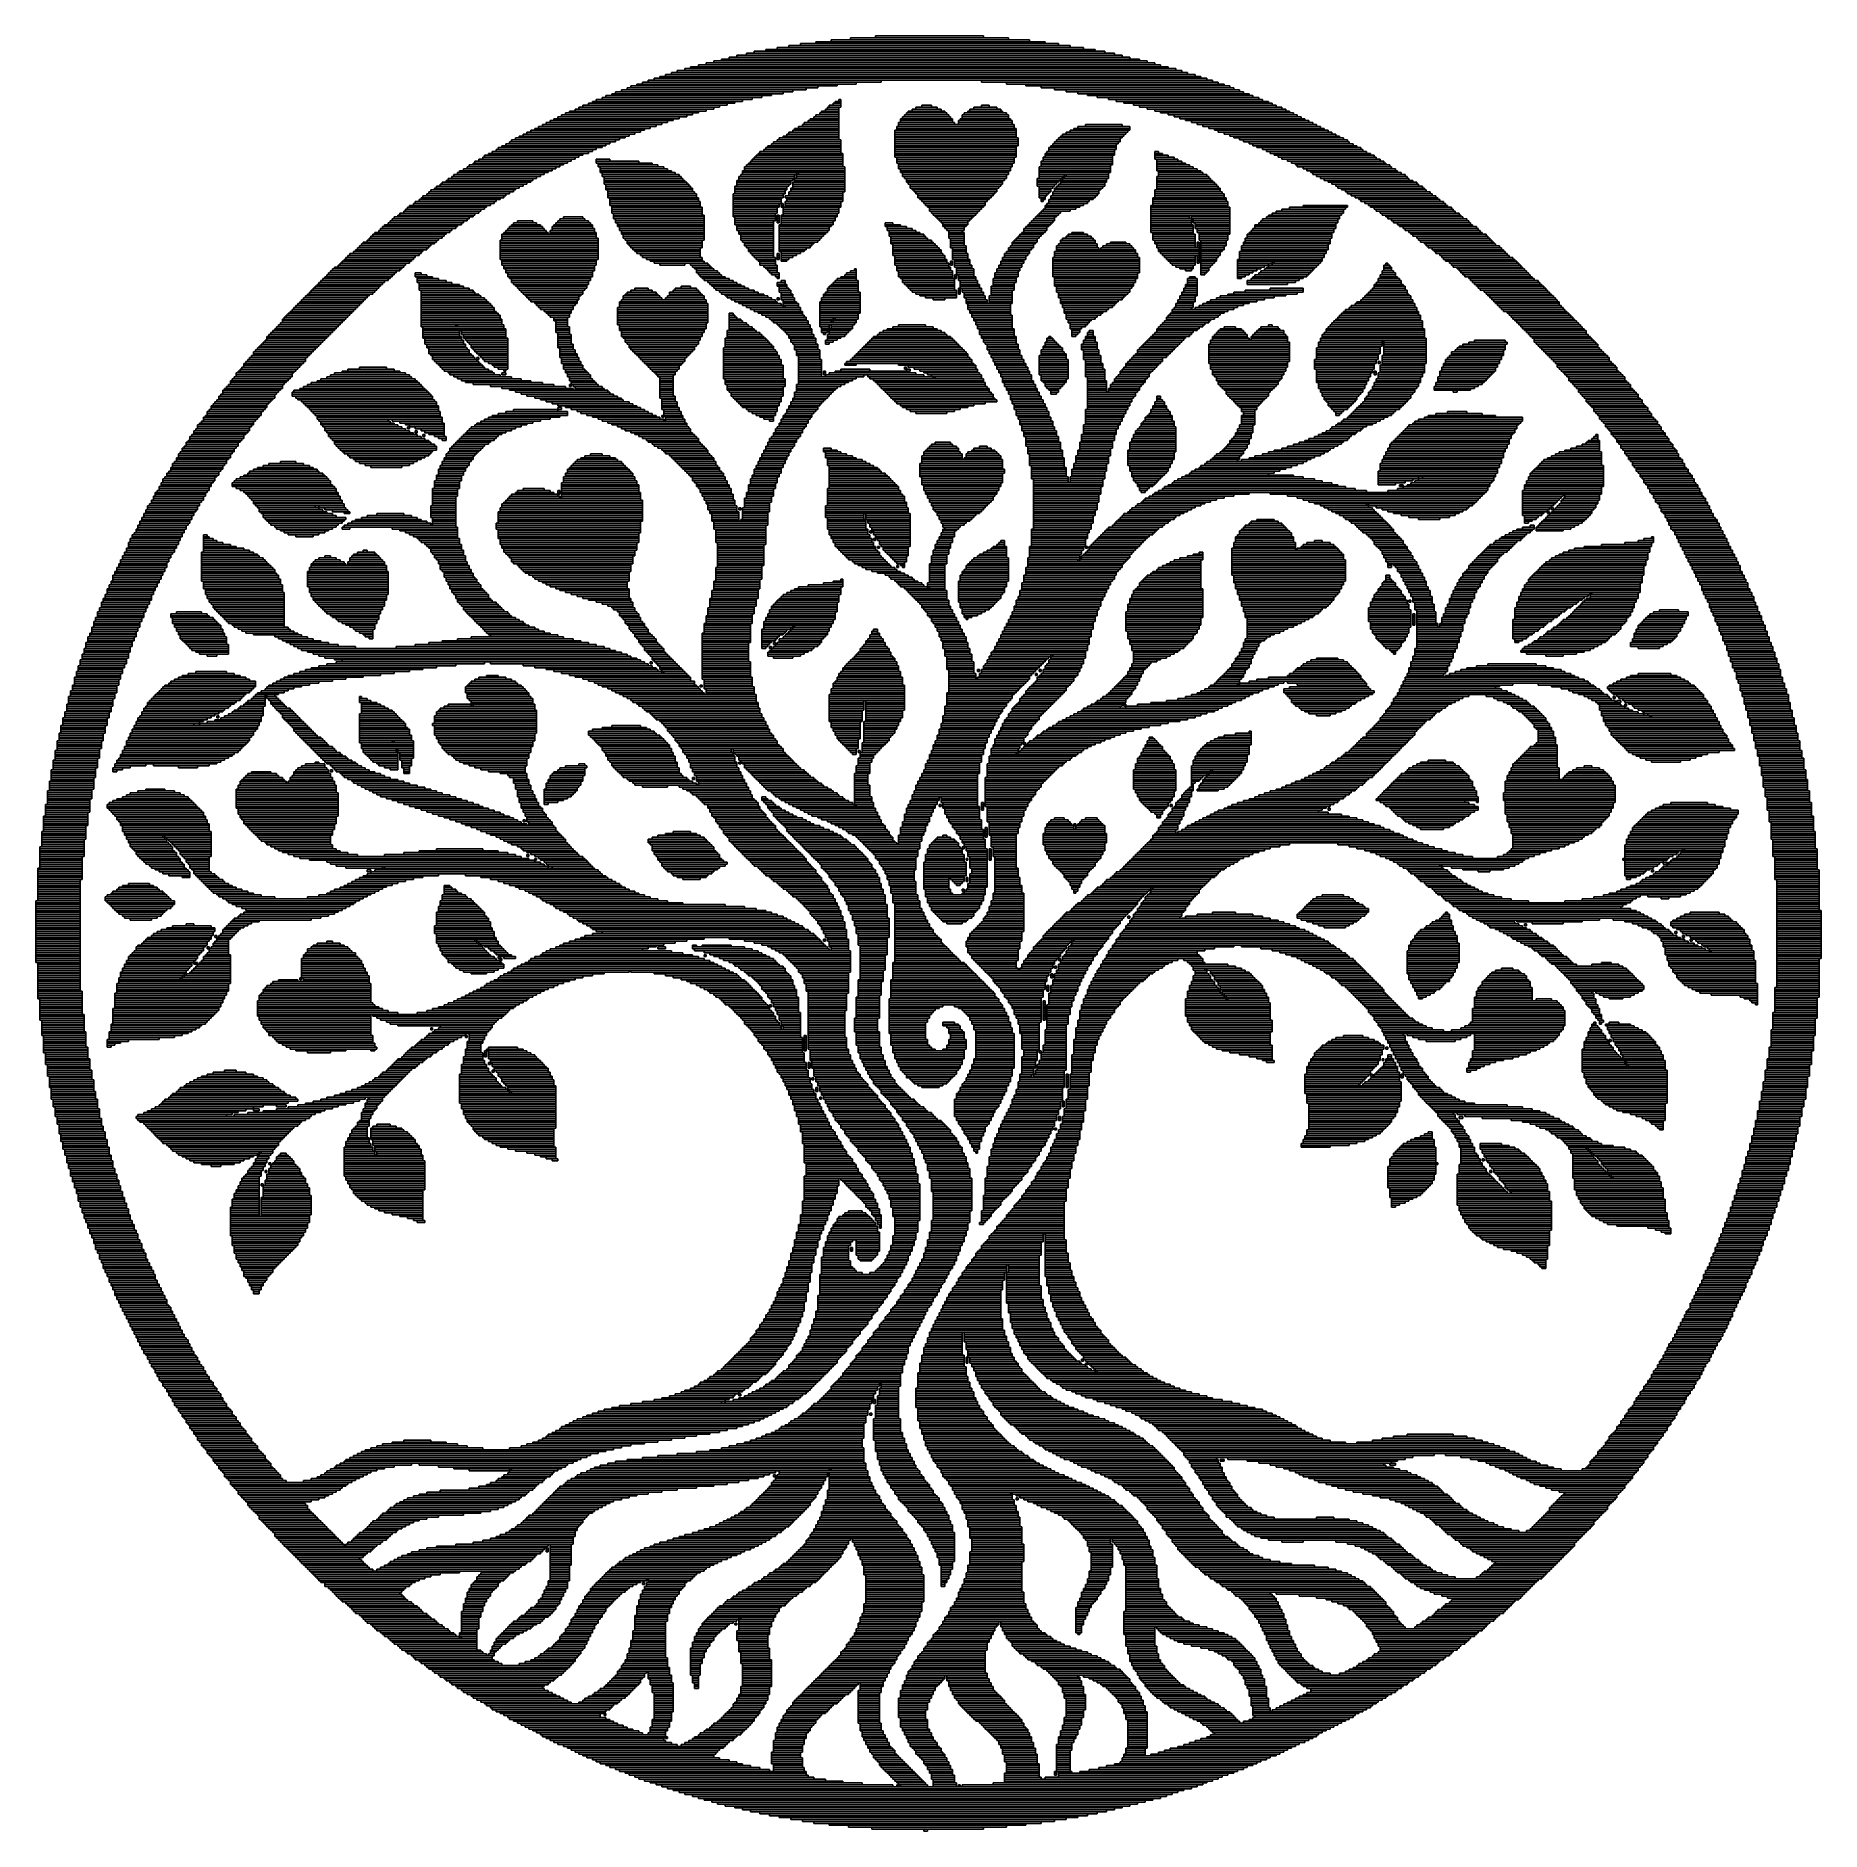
# Model space of a CAD drawing. Extents: x 48 to 975, y 46 to 978.
import ezdxf

# ---------------------------------------------------------------- set-up
doc = ezdxf.new("R2010")
doc.units = 0

msp = doc.modelspace()

# ---------------------------------------------------------------- linework, layer by layer
for p, q in [((421, 970), (603, 970)), ((421, 969), (421, 970)), ((427, 971), (598, 971)), ((427, 970), (427, 971)), ((598, 970), (427, 970)), ((433, 972), (592, 972)), ((433, 971), (433, 972)), ((592, 971), (433, 971)), ((439, 973), (585, 973)), ((439, 972), (439, 973)), ((585, 972), (439, 972)), ((445, 974), (579, 974)), ((445, 973), (445, 974)), ((579, 973), (445, 973)), ((453, 975), (572, 975)), ((453, 974), (453, 975)), ((572, 974), (453, 974)), ((461, 976), (564, 976)), ((461, 975), (461, 976)), ((564, 975), (461, 975)), ((471, 977), (553, 977)), ((471, 976), (471, 977)), ((553, 976), (471, 976)), ((484, 978), (540, 978)), ((484, 977), (484, 978)), ((540, 977), (484, 977)), ((540, 978), (540, 977)), ((553, 977), (553, 976)), ((564, 976), (564, 975)), ((572, 975), (572, 974)), ((579, 974), (579, 973)), ((585, 973), (585, 972)), ((592, 972), (592, 971)), ((598, 971), (598, 970)), ((603, 970), (603, 969)), ((381, 960), (643, 960)), ((381, 959), (381, 960)), ((385, 961), (640, 961)), ((385, 960), (385, 961)), ((640, 960), (385, 960)), ((388, 962), (636, 962)), ((388, 961), (388, 962)), ((636, 961), (388, 961)), ((392, 963), (632, 963)), ((392, 962), (392, 963)), ((632, 962), (392, 962)), ((396, 964), (629, 964)), ((396, 963), (396, 964)), ((629, 963), (396, 963)), ((400, 965), (625, 965)), ((400, 964), (400, 965)), ((625, 964), (400, 964)), ((404, 966), (621, 966)), ((404, 965), (404, 966)), ((621, 965), (404, 965)), ((408, 967), (616, 967)), ((408, 966), (408, 967)), ((616, 966), (408, 966)), ((412, 968), (612, 968)), ((412, 967), (412, 968)), ((612, 967), (412, 967)), ((417, 969), (608, 969)), ((417, 968), (417, 969)), ((608, 968), (417, 968)), ((603, 969), (421, 969)), ((608, 969), (608, 968)), ((612, 968), (612, 967)), ((616, 967), (616, 966)), ((621, 966), (621, 965)), ((625, 965), (625, 964)), ((629, 964), (629, 963)), ((632, 963), (632, 962)), ((636, 962), (636, 961)), ((640, 961), (640, 960)), ((643, 960), (643, 959)), ((355, 951), (448, 951)), ((355, 950), (355, 951)), ((357, 952), (454, 952)), ((357, 951), (357, 952)), ((454, 951), (357, 951)), ((360, 953), (464, 953)), ((360, 952), (360, 953)), ((464, 952), (360, 952)), ((363, 954), (474, 954)), ((363, 953), (363, 954)), ((474, 953), (363, 953)), ((366, 955), (487, 955)), ((366, 954), (366, 955)), ((487, 954), (366, 954)), ((369, 956), (656, 956)), ((369, 955), (369, 956)), ((656, 955), (369, 955)), ((372, 957), (653, 957)), ((372, 956), (372, 957)), ((653, 956), (372, 956)), ((375, 958), (650, 958)), ((375, 957), (375, 958)), ((650, 957), (375, 957)), ((378, 959), (646, 959)), ((378, 958), (378, 959)), ((646, 958), (378, 958)), ((643, 959), (381, 959)), ((448, 951), (448, 950)), ((454, 952), (454, 951)), ((464, 953), (464, 952)), ((474, 954), (474, 953)), ((487, 955), (487, 954)), ((539, 955), (659, 955)), ((539, 954), (539, 955)), ((659, 954), (539, 954)), ((552, 954), (662, 954)), ((552, 953), (552, 954)), ((662, 953), (552, 953)), ((562, 953), (665, 953)), ((562, 952), (562, 953)), ((665, 952), (562, 952)), ((570, 952), (668, 952)), ((570, 951), (570, 952)), ((668, 951), (570, 951)), ((577, 951), (670, 951)), ((577, 950), (577, 951)), ((646, 959), (646, 958)), ((650, 958), (650, 957)), ((653, 957), (653, 956)), ((656, 956), (656, 955)), ((659, 955), (659, 954)), ((662, 954), (662, 953)), ((665, 953), (665, 952)), ((668, 952), (668, 951)), ((670, 951), (670, 950)), ((332, 942), (403, 942)), ((332, 941), (332, 942)), ((335, 943), (407, 943)), ((335, 942), (335, 943)), ((407, 942), (335, 942)), ((337, 944), (411, 944)), ((337, 943), (337, 944)), ((411, 943), (337, 943)), ((339, 945), (415, 945)), ((339, 944), (339, 945)), ((415, 944), (339, 944)), ((342, 946), (420, 946)), ((342, 945), (342, 946)), ((420, 945), (342, 945)), ((344, 947), (425, 947)), ((344, 946), (344, 947)), ((425, 946), (344, 946)), ((347, 948), (430, 948)), ((347, 947), (347, 948)), ((430, 947), (347, 947)), ((349, 949), (436, 949)), ((349, 948), (349, 949)), ((436, 948), (349, 948)), ((352, 950), (441, 950)), ((352, 949), (352, 950)), ((441, 949), (352, 949)), ((448, 950), (355, 950)), ((403, 942), (403, 941)), ((407, 943), (407, 942)), ((411, 944), (411, 943)), ((415, 945), (415, 944)), ((420, 946), (420, 945)), ((425, 947), (425, 946)), ((430, 948), (430, 947)), ((436, 949), (436, 948)), ((441, 950), (441, 949)), ((460, 942), (466, 942)), ((460, 941), (460, 942)), ((462, 943), (466, 943)), ((462, 942), (462, 943)), ((466, 942), (462, 942)), ((463, 944), (466, 944)), ((463, 943), (463, 944)), ((466, 943), (463, 943)), ((465, 945), (466, 945)), ((465, 944), (465, 945)), ((466, 944), (465, 944)), ((466, 945), (466, 944)), ((466, 944), (466, 943)), ((466, 943), (466, 942)), ((466, 942), (466, 941)), ((508, 942), (513, 942)), ((508, 941), (508, 942)), ((513, 942), (513, 941)), ((539, 942), (543, 942)), ((539, 941), (539, 942)), ((543, 942), (543, 941)), ((670, 950), (577, 950)), ((583, 950), (673, 950)), ((583, 949), (583, 950)), ((673, 949), (583, 949)), ((589, 949), (675, 949)), ((589, 948), (589, 949)), ((675, 948), (589, 948)), ((594, 948), (678, 948)), ((594, 947), (594, 948)), ((678, 947), (594, 947)), ((599, 947), (680, 947)), ((599, 946), (599, 947)), ((680, 946), (599, 946)), ((605, 946), (683, 946)), ((605, 945), (605, 946)), ((683, 945), (605, 945)), ((609, 945), (685, 945)), ((609, 944), (609, 945)), ((685, 944), (609, 944)), ((613, 944), (688, 944)), ((613, 943), (613, 944)), ((688, 943), (613, 943)), ((618, 943), (690, 943)), ((618, 942), (618, 943)), ((690, 942), (618, 942)), ((621, 942), (692, 942)), ((621, 941), (621, 942)), ((673, 950), (673, 949)), ((675, 949), (675, 948)), ((678, 948), (678, 947)), ((680, 947), (680, 946)), ((683, 946), (683, 945)), ((685, 945), (685, 944)), ((688, 944), (688, 943)), ((690, 943), (690, 942)), ((692, 942), (692, 941)), ((311, 932), (370, 932)), ((311, 931), (311, 932)), ((313, 933), (373, 933)), ((313, 932), (313, 933)), ((373, 932), (313, 932)), ((315, 934), (376, 934)), ((315, 933), (315, 934)), ((376, 933), (315, 933)), ((317, 935), (379, 935)), ((317, 934), (317, 935)), ((379, 934), (317, 934)), ((319, 936), (382, 936)), ((319, 935), (319, 936)), ((382, 935), (319, 935)), ((321, 937), (386, 937)), ((321, 936), (321, 937)), ((386, 936), (321, 936)), ((323, 938), (389, 938)), ((323, 937), (323, 938)), ((389, 937), (323, 937)), ((325, 939), (392, 939)), ((325, 938), (325, 939)), ((392, 938), (325, 938)), ((328, 940), (396, 940)), ((328, 939), (328, 940)), ((396, 939), (328, 939)), ((330, 941), (400, 941)), ((330, 940), (330, 941)), ((400, 940), (330, 940)), ((403, 941), (332, 941)), ((370, 932), (370, 931)), ((373, 933), (373, 932)), ((376, 934), (376, 933)), ((379, 935), (379, 934)), ((382, 936), (382, 935)), ((386, 937), (386, 936)), ((389, 938), (389, 937)), ((392, 939), (392, 938)), ((396, 940), (396, 939)), ((400, 941), (400, 940)), ((446, 932), (465, 932)), ((446, 931), (446, 932)), ((447, 933), (465, 933)), ((447, 932), (447, 933)), ((465, 932), (447, 932)), ((449, 934), (465, 934)), ((449, 933), (449, 934)), ((465, 933), (449, 933)), ((450, 935), (465, 935)), ((450, 934), (450, 935)), ((465, 934), (450, 934)), ((452, 936), (465, 936)), ((452, 935), (452, 936)), ((465, 935), (452, 935)), ((453, 937), (465, 937)), ((453, 936), (453, 937)), ((465, 936), (453, 936)), ((455, 938), (465, 938)), ((455, 937), (455, 938)), ((465, 937), (455, 937)), ((456, 939), (465, 939)), ((456, 938), (456, 939)), ((465, 938), (456, 938)), ((458, 940), (465, 940)), ((458, 939), (458, 940)), ((465, 939), (458, 939)), ((459, 941), (465, 941)), ((459, 940), (459, 941)), ((465, 940), (459, 940)), ((466, 941), (460, 941)), ((465, 941), (465, 940)), ((465, 940), (465, 939)), ((465, 939), (465, 938)), ((465, 938), (465, 937)), ((465, 937), (465, 936)), ((465, 936), (465, 935)), ((465, 935), (465, 934)), ((465, 934), (465, 933)), ((465, 933), (465, 932)), ((465, 932), (465, 931)), ((496, 933), (525, 933)), ((496, 932), (496, 933)), ((525, 932), (496, 932)), ((496, 932), (556, 932)), ((496, 931), (496, 932)), ((497, 935), (524, 935)), ((497, 934), (497, 935)), ((524, 934), (497, 934)), ((497, 934), (524, 934)), ((497, 933), (497, 934)), ((524, 933), (497, 933)), ((498, 936), (523, 936)), ((498, 935), (498, 936)), ((523, 935), (498, 935)), ((499, 937), (522, 937)), ((499, 936), (499, 937)), ((522, 936), (499, 936)), ((500, 938), (521, 938)), ((500, 937), (500, 938)), ((521, 937), (500, 937)), ((501, 939), (520, 939)), ((501, 938), (501, 939)), ((520, 938), (501, 938)), ((503, 940), (518, 940)), ((503, 939), (503, 940)), ((518, 939), (503, 939)), ((505, 941), (516, 941)), ((505, 940), (505, 941)), ((516, 940), (505, 940)), ((513, 941), (508, 941)), ((516, 941), (516, 940)), ((518, 940), (518, 939)), ((520, 939), (520, 938)), ((521, 938), (521, 937)), ((522, 937), (522, 936)), ((523, 936), (523, 935)), ((524, 935), (524, 934)), ((524, 934), (524, 933)), ((525, 933), (525, 932)), ((527, 934), (555, 934)), ((527, 933), (527, 934)), ((555, 933), (527, 933)), ((527, 933), (555, 933)), ((527, 932), (527, 933)), ((555, 932), (527, 932)), ((528, 935), (554, 935)), ((528, 934), (528, 935)), ((554, 934), (528, 934)), ((529, 937), (553, 937)), ((529, 936), (529, 937)), ((553, 936), (529, 936)), ((529, 936), (553, 936)), ((529, 935), (529, 936)), ((553, 935), (529, 935)), ((530, 938), (552, 938)), ((530, 937), (530, 938)), ((552, 937), (530, 937)), ((532, 939), (550, 939)), ((532, 938), (532, 939)), ((550, 938), (532, 938)), ((533, 940), (549, 940)), ((533, 939), (533, 940)), ((549, 939), (533, 939)), ((535, 941), (547, 941)), ((535, 940), (535, 941)), ((547, 940), (535, 940)), ((543, 941), (539, 941)), ((547, 941), (547, 940)), ((549, 940), (549, 939)), ((550, 939), (550, 938)), ((552, 938), (552, 937)), ((553, 937), (553, 936)), ((553, 936), (553, 935)), ((554, 935), (554, 934)), ((555, 934), (555, 933)), ((555, 933), (555, 932)), ((556, 932), (556, 931)), ((593, 932), (612, 932)), ((593, 931), (593, 932)), ((612, 932), (612, 931)), ((692, 941), (621, 941)), ((625, 941), (695, 941)), ((625, 940), (625, 941)), ((695, 940), (625, 940)), ((629, 940), (697, 940)), ((629, 939), (629, 940)), ((697, 939), (629, 939)), ((632, 939), (699, 939)), ((632, 938), (632, 939)), ((699, 938), (632, 938)), ((636, 938), (701, 938)), ((636, 937), (636, 938)), ((701, 937), (636, 937)), ((639, 937), (703, 937)), ((639, 936), (639, 937)), ((703, 936), (639, 936)), ((642, 936), (705, 936)), ((642, 935), (642, 936)), ((705, 935), (642, 935)), ((645, 935), (707, 935)), ((645, 934), (645, 935)), ((707, 934), (645, 934)), ((648, 934), (709, 934)), ((648, 933), (648, 934)), ((709, 933), (648, 933)), ((651, 933), (711, 933)), ((651, 932), (651, 933)), ((711, 932), (651, 932)), ((654, 932), (713, 932)), ((654, 931), (654, 932)), ((695, 941), (695, 940)), ((697, 940), (697, 939)), ((699, 939), (699, 938)), ((701, 938), (701, 937)), ((703, 937), (703, 936)), ((705, 936), (705, 935)), ((707, 935), (707, 934)), ((709, 934), (709, 933)), ((711, 933), (711, 932)), ((713, 932), (713, 931)), ((294, 923), (346, 923)), ((294, 922), (294, 923)), ((295, 924), (349, 924)), ((295, 923), (295, 924)), ((349, 923), (295, 923)), ((297, 925), (351, 925)), ((297, 924), (297, 925)), ((351, 924), (297, 924)), ((299, 926), (354, 926)), ((299, 925), (299, 926)), ((354, 925), (299, 925)), ((301, 927), (356, 927)), ((301, 926), (301, 927)), ((356, 926), (301, 926)), ((303, 928), (359, 928)), ((303, 927), (303, 928)), ((359, 927), (303, 927)), ((305, 929), (362, 929)), ((305, 928), (305, 929)), ((362, 928), (305, 928)), ((307, 930), (364, 930)), ((307, 929), (307, 930)), ((364, 929), (307, 929)), ((309, 931), (367, 931)), ((309, 930), (309, 931)), ((367, 930), (309, 930)), ((370, 931), (311, 931)), ((346, 923), (346, 922)), ((349, 924), (349, 923)), ((351, 925), (351, 924)), ((354, 926), (354, 925)), ((356, 927), (356, 926)), ((359, 928), (359, 927)), ((362, 929), (362, 928)), ((364, 930), (364, 929)), ((367, 931), (367, 930)), ((431, 923), (466, 923)), ((431, 922), (431, 923)), ((433, 924), (466, 924)), ((433, 923), (433, 924)), ((466, 923), (433, 923)), ((434, 925), (465, 925)), ((434, 924), (434, 925)), ((465, 924), (434, 924)), ((436, 926), (465, 926)), ((436, 925), (436, 926)), ((465, 925), (436, 925)), ((438, 927), (465, 927)), ((438, 926), (438, 927)), ((465, 926), (438, 926)), ((439, 928), (465, 928)), ((439, 927), (439, 928)), ((465, 927), (439, 927)), ((441, 929), (465, 929)), ((441, 928), (441, 929)), ((465, 928), (441, 928)), ((442, 930), (465, 930)), ((442, 929), (442, 930)), ((465, 929), (442, 929)), ((444, 931), (465, 931)), ((444, 930), (444, 931)), ((465, 930), (444, 930)), ((465, 931), (446, 931)), ((465, 931), (465, 930)), ((465, 930), (465, 929)), ((465, 929), (465, 928)), ((465, 928), (465, 927)), ((465, 927), (465, 926)), ((465, 926), (465, 925)), ((465, 925), (465, 924)), ((466, 924), (466, 923)), ((466, 923), (466, 922)), ((494, 929), (557, 929)), ((494, 928), (494, 929)), ((557, 928), (494, 928)), ((494, 928), (557, 928)), ((494, 927), (494, 928)), ((557, 927), (494, 927)), ((494, 927), (557, 927)), ((494, 926), (494, 927)), ((557, 926), (494, 926)), ((494, 926), (557, 926)), ((494, 925), (494, 926)), ((557, 925), (494, 925)), ((494, 925), (558, 925)), ((494, 924), (494, 925)), ((558, 924), (494, 924)), ((494, 924), (558, 924)), ((494, 923), (494, 924)), ((558, 923), (494, 923)), ((494, 923), (558, 923)), ((494, 922), (494, 923)), ((495, 931), (556, 931)), ((495, 930), (495, 931)), ((556, 930), (495, 930)), ((495, 930), (557, 930)), ((495, 929), (495, 930)), ((557, 929), (495, 929)), ((556, 931), (496, 931)), ((556, 931), (556, 930)), ((557, 930), (557, 929)), ((557, 929), (557, 928)), ((557, 928), (557, 927)), ((557, 927), (557, 926)), ((557, 926), (557, 925)), ((558, 925), (558, 924)), ((558, 924), (558, 923)), ((558, 923), (558, 922)), ((577, 923), (610, 923)), ((577, 922), (577, 923)), ((578, 924), (611, 924)), ((578, 923), (578, 924)), ((611, 923), (578, 923)), ((579, 925), (611, 925)), ((579, 924), (579, 925)), ((611, 924), (579, 924)), ((580, 926), (612, 926)), ((580, 925), (580, 926)), ((612, 925), (580, 925)), ((581, 927), (613, 927)), ((581, 926), (581, 927)), ((613, 926), (581, 926)), ((583, 928), (614, 928)), ((583, 927), (583, 928)), ((614, 927), (583, 927)), ((585, 929), (615, 929)), ((585, 928), (585, 929)), ((615, 928), (585, 928)), ((587, 930), (616, 930)), ((587, 929), (587, 930)), ((616, 929), (587, 929)), ((589, 931), (616, 931)), ((589, 930), (589, 931)), ((616, 930), (589, 930)), ((612, 931), (593, 931)), ((610, 923), (610, 922)), ((611, 925), (611, 924)), ((611, 924), (611, 923)), ((612, 926), (612, 925)), ((613, 927), (613, 926)), ((614, 928), (614, 927)), ((615, 929), (615, 928)), ((616, 931), (616, 930)), ((616, 930), (616, 929)), ((713, 931), (654, 931)), ((657, 931), (715, 931)), ((657, 930), (657, 931)), ((715, 930), (657, 930)), ((660, 930), (717, 930)), ((660, 929), (660, 930)), ((717, 929), (660, 929)), ((662, 929), (719, 929)), ((662, 928), (662, 929)), ((719, 928), (662, 928)), ((665, 928), (721, 928)), ((665, 927), (665, 928)), ((721, 927), (665, 927)), ((668, 927), (723, 927)), ((668, 926), (668, 927)), ((723, 926), (668, 926)), ((670, 926), (725, 926)), ((670, 925), (670, 926)), ((725, 925), (670, 925)), ((673, 925), (727, 925)), ((673, 924), (673, 925)), ((727, 924), (673, 924)), ((675, 924), (729, 924)), ((675, 923), (675, 924)), ((729, 923), (675, 923)), ((678, 923), (730, 923)), ((678, 922), (678, 923)), ((715, 931), (715, 930)), ((717, 930), (717, 929)), ((719, 929), (719, 928)), ((721, 928), (721, 927)), ((723, 927), (723, 926)), ((725, 926), (725, 925)), ((727, 925), (727, 924)), ((729, 924), (729, 923)), ((730, 923), (730, 922)), ((278, 914), (326, 914)), ((278, 913), (278, 914)), ((280, 915), (328, 915)), ((280, 914), (280, 915)), ((328, 914), (280, 914)), ((281, 916), (330, 916)), ((281, 915), (281, 916)), ((330, 915), (281, 915)), ((283, 917), (332, 917)), ((283, 916), (283, 917)), ((332, 916), (283, 916)), ((285, 918), (335, 918)), ((285, 917), (285, 918)), ((335, 917), (285, 917)), ((287, 919), (337, 919)), ((287, 918), (287, 919)), ((337, 918), (287, 918)), ((288, 920), (339, 920)), ((288, 919), (288, 920)), ((339, 919), (288, 919)), ((290, 921), (342, 921)), ((290, 920), (290, 921)), ((342, 920), (290, 920)), ((292, 922), (344, 922)), ((292, 921), (292, 922)), ((344, 921), (292, 921)), ((346, 922), (294, 922)), ((326, 914), (326, 913)), ((328, 915), (328, 914)), ((330, 916), (330, 915)), ((332, 917), (332, 916)), ((335, 918), (335, 917)), ((337, 919), (337, 918)), ((339, 920), (339, 919)), ((339, 914), (346, 914)), ((339, 913), (339, 914)), ((342, 921), (342, 920)), ((344, 922), (344, 921)), ((346, 914), (346, 913)), ((420, 914), (467, 914)), ((420, 913), (420, 914)), ((421, 915), (467, 915)), ((421, 914), (421, 915)), ((467, 914), (421, 914)), ((422, 916), (467, 916)), ((422, 915), (422, 916)), ((467, 915), (422, 915)), ((423, 917), (467, 917)), ((423, 916), (423, 917)), ((467, 916), (423, 916)), ((424, 918), (466, 918)), ((424, 917), (424, 918)), ((466, 917), (424, 917)), ((426, 919), (466, 919)), ((426, 918), (426, 919)), ((466, 918), (426, 918)), ((427, 920), (466, 920)), ((427, 919), (427, 920)), ((466, 919), (427, 919)), ((428, 921), (466, 921)), ((428, 920), (428, 921)), ((466, 920), (428, 920)), ((430, 922), (466, 922)), ((430, 921), (430, 922)), ((466, 921), (430, 921)), ((466, 922), (431, 922)), ((466, 922), (466, 921)), ((466, 921), (466, 920)), ((466, 920), (466, 919)), ((466, 919), (466, 918)), ((466, 918), (466, 917)), ((467, 917), (467, 916)), ((467, 916), (467, 915)), ((467, 915), (467, 914)), ((467, 914), (467, 913)), ((558, 922), (494, 922)), ((494, 922), (558, 922)), ((494, 921), (494, 922)), ((558, 921), (494, 921)), ((494, 921), (557, 921)), ((494, 920), (494, 921)), ((557, 920), (494, 920)), ((494, 920), (557, 920)), ((494, 919), (494, 920)), ((557, 919), (494, 919)), ((494, 919), (557, 919)), ((494, 918), (494, 919)), ((557, 918), (494, 918)), ((494, 918), (557, 918)), ((494, 917), (494, 918)), ((557, 917), (494, 917)), ((494, 917), (557, 917)), ((494, 916), (494, 917)), ((557, 916), (494, 916)), ((494, 916), (557, 916)), ((494, 915), (494, 916)), ((557, 915), (494, 915)), ((495, 915), (556, 915)), ((495, 914), (495, 915)), ((556, 914), (495, 914)), ((495, 914), (556, 914)), ((495, 913), (495, 914)), ((556, 915), (556, 914)), ((556, 914), (556, 913)), ((557, 921), (557, 920)), ((557, 920), (557, 919)), ((557, 919), (557, 918)), ((557, 918), (557, 917)), ((557, 917), (557, 916)), ((557, 916), (557, 915)), ((558, 922), (558, 921)), ((571, 915), (607, 915)), ((571, 914), (571, 915)), ((607, 914), (571, 914)), ((571, 914), (607, 914)), ((571, 913), (571, 914)), ((572, 917), (608, 917)), ((572, 916), (572, 917)), ((608, 916), (572, 916)), ((572, 916), (607, 916)), ((572, 915), (572, 916)), ((607, 915), (572, 915)), ((573, 918), (608, 918)), ((573, 917), (573, 918)), ((608, 917), (573, 917)), ((574, 920), (609, 920)), ((574, 919), (574, 920)), ((609, 919), (574, 919)), ((574, 919), (608, 919)), ((574, 918), (574, 919)), ((608, 918), (574, 918)), ((575, 921), (609, 921)), ((575, 920), (575, 921)), ((609, 920), (575, 920)), ((576, 922), (609, 922)), ((576, 921), (576, 922)), ((609, 921), (576, 921)), ((610, 922), (577, 922)), ((607, 916), (607, 915)), ((607, 915), (607, 914)), ((607, 914), (607, 913)), ((608, 919), (608, 918)), ((608, 918), (608, 917)), ((608, 917), (608, 916)), ((609, 922), (609, 921)), ((609, 921), (609, 920)), ((609, 920), (609, 919)), ((629, 918), (631, 918)), ((629, 917), (629, 918)), ((631, 917), (629, 917)), ((629, 917), (633, 917)), ((629, 916), (629, 917)), ((633, 916), (629, 916)), ((629, 916), (636, 916)), ((629, 915), (629, 916)), ((636, 915), (629, 915)), ((629, 915), (639, 915)), ((629, 914), (629, 915)), ((639, 914), (629, 914)), ((630, 914), (641, 914)), ((630, 913), (630, 914)), ((631, 918), (631, 917)), ((633, 917), (633, 916)), ((636, 916), (636, 915)), ((639, 915), (639, 914)), ((641, 914), (641, 913)), ((730, 922), (678, 922)), ((680, 922), (732, 922)), ((680, 921), (680, 922)), ((732, 921), (680, 921)), ((682, 921), (734, 921)), ((682, 920), (682, 921)), ((734, 920), (682, 920)), ((685, 920), (736, 920)), ((685, 919), (685, 920)), ((736, 919), (685, 919)), ((687, 919), (737, 919)), ((687, 918), (687, 919)), ((737, 918), (687, 918)), ((689, 918), (739, 918)), ((689, 917), (689, 918)), ((739, 917), (689, 917)), ((691, 917), (741, 917)), ((691, 916), (691, 917)), ((741, 916), (691, 916)), ((693, 916), (743, 916)), ((693, 915), (693, 916)), ((743, 915), (693, 915)), ((695, 915), (744, 915)), ((695, 914), (695, 915)), ((744, 914), (695, 914)), ((698, 914), (746, 914)), ((698, 913), (698, 914)), ((732, 922), (732, 921)), ((734, 921), (734, 920)), ((736, 920), (736, 919)), ((737, 919), (737, 918)), ((739, 918), (739, 917)), ((741, 917), (741, 916)), ((743, 916), (743, 915)), ((744, 915), (744, 914)), ((746, 914), (746, 913)), ((264, 905), (308, 905)), ((264, 904), (264, 905)), ((265, 906), (310, 906)), ((265, 905), (265, 906)), ((310, 905), (265, 905)), ((267, 907), (312, 907)), ((267, 906), (267, 907)), ((312, 906), (267, 906)), ((268, 908), (314, 908)), ((268, 907), (268, 908)), ((314, 907), (268, 907)), ((270, 909), (316, 909)), ((270, 908), (270, 909)), ((316, 908), (270, 908)), ((272, 910), (318, 910)), ((272, 909), (272, 910)), ((318, 909), (272, 909)), ((273, 911), (320, 911)), ((273, 910), (273, 911)), ((320, 910), (273, 910)), ((275, 912), (322, 912)), ((275, 911), (275, 912)), ((322, 911), (275, 911)), ((276, 913), (324, 913)), ((276, 912), (276, 913)), ((324, 912), (276, 912)), ((326, 913), (278, 913)), ((308, 905), (308, 904)), ((310, 906), (310, 905)), ((312, 907), (312, 906)), ((314, 908), (314, 907)), ((316, 909), (316, 908)), ((318, 910), (318, 909)), ((320, 911), (320, 910)), ((322, 912), (322, 911)), ((324, 913), (324, 912)), ((346, 913), (339, 913)), ((339, 913), (361, 913)), ((339, 912), (339, 913)), ((361, 912), (339, 912)), ((340, 912), (368, 912)), ((340, 911), (340, 912)), ((368, 911), (340, 911)), ((340, 911), (371, 911)), ((340, 910), (340, 911)), ((371, 910), (340, 910)), ((341, 910), (374, 910)), ((341, 909), (341, 910)), ((374, 909), (341, 909)), ((341, 909), (376, 909)), ((341, 908), (341, 909)), ((376, 908), (341, 908)), ((341, 908), (378, 908)), ((341, 907), (341, 908)), ((378, 907), (341, 907)), ((342, 907), (380, 907)), ((342, 906), (342, 907)), ((380, 906), (342, 906)), ((342, 906), (382, 906)), ((342, 905), (342, 906)), ((382, 905), (342, 905)), ((343, 905), (383, 905)), ((343, 904), (343, 905)), ((361, 913), (361, 912)), ((368, 912), (368, 911)), ((371, 911), (371, 910)), ((374, 910), (374, 909)), ((376, 909), (376, 908)), ((378, 908), (378, 907)), ((380, 907), (380, 906)), ((382, 906), (382, 905)), ((383, 905), (383, 904)), ((413, 905), (442, 905)), ((413, 904), (413, 905)), ((414, 906), (442, 906)), ((414, 905), (414, 906)), ((442, 905), (414, 905)), ((415, 908), (468, 908)), ((415, 907), (415, 908)), ((468, 907), (415, 907)), ((415, 907), (443, 907)), ((415, 906), (415, 907)), ((443, 906), (415, 906)), ((416, 910), (468, 910)), ((416, 909), (416, 910)), ((468, 909), (416, 909)), ((416, 909), (468, 909)), ((416, 908), (416, 909)), ((468, 908), (416, 908)), ((417, 911), (467, 911)), ((417, 910), (417, 911)), ((467, 910), (417, 910)), ((418, 912), (467, 912)), ((418, 911), (418, 912)), ((467, 911), (418, 911)), ((419, 913), (467, 913)), ((419, 912), (419, 913)), ((467, 912), (419, 912)), ((467, 913), (420, 913)), ((442, 906), (442, 905)), ((442, 905), (442, 904)), ((443, 907), (443, 906)), ((443, 906), (468, 906)), ((443, 905), (443, 906)), ((468, 905), (443, 905)), ((443, 905), (468, 905)), ((443, 904), (443, 905)), ((444, 907), (468, 907)), ((444, 906), (444, 907)), ((468, 906), (444, 906)), ((467, 913), (467, 912)), ((467, 912), (467, 911)), ((467, 911), (467, 910)), ((468, 910), (468, 909)), ((468, 909), (468, 908)), ((468, 908), (468, 907)), ((468, 907), (468, 906)), ((468, 906), (468, 905)), ((468, 905), (468, 904)), ((556, 913), (495, 913)), ((495, 913), (556, 913)), ((495, 912), (495, 913)), ((556, 912), (495, 912)), ((496, 912), (555, 912)), ((496, 911), (496, 912)), ((555, 911), (496, 911)), ((496, 911), (555, 911)), ((496, 910), (496, 911)), ((555, 910), (496, 910)), ((496, 910), (554, 910)), ((496, 909), (496, 910)), ((554, 909), (496, 909)), ((497, 909), (554, 909)), ((497, 908), (497, 909)), ((554, 908), (497, 908)), ((497, 908), (553, 908)), ((497, 907), (497, 908)), ((553, 907), (497, 907)), ((498, 907), (553, 907)), ((498, 906), (498, 907)), ((553, 906), (498, 906)), ((498, 906), (552, 906)), ((498, 905), (498, 906)), ((552, 905), (498, 905)), ((499, 905), (552, 905)), ((499, 904), (499, 905)), ((552, 906), (552, 905)), ((552, 905), (552, 904)), ((553, 908), (553, 907)), ((553, 907), (553, 906)), ((554, 910), (554, 909)), ((554, 909), (554, 908)), ((555, 912), (555, 911)), ((555, 911), (555, 910)), ((556, 913), (556, 912)), ((569, 910), (606, 910)), ((569, 909), (569, 910)), ((606, 909), (569, 909)), ((569, 909), (606, 909)), ((569, 908), (569, 909)), ((606, 908), (569, 908)), ((569, 908), (606, 908)), ((569, 907), (569, 908)), ((606, 907), (569, 907)), ((569, 907), (605, 907)), ((569, 906), (569, 907)), ((605, 906), (569, 906)), ((569, 906), (582, 906)), ((569, 905), (569, 906)), ((582, 905), (569, 905)), ((569, 905), (581, 905)), ((569, 904), (569, 905)), ((570, 913), (607, 913)), ((570, 912), (570, 913)), ((607, 912), (570, 912)), ((570, 912), (607, 912)), ((570, 911), (570, 912)), ((607, 911), (570, 911)), ((570, 911), (606, 911)), ((570, 910), (570, 911)), ((606, 910), (570, 910)), ((607, 913), (571, 913)), ((581, 905), (581, 904)), ((582, 906), (582, 905)), ((582, 905), (605, 905)), ((582, 904), (582, 905)), ((583, 906), (605, 906)), ((583, 905), (583, 906)), ((605, 905), (583, 905)), ((605, 907), (605, 906)), ((605, 906), (605, 905)), ((605, 905), (605, 904)), ((606, 911), (606, 910)), ((606, 910), (606, 909)), ((606, 909), (606, 908)), ((606, 908), (606, 907)), ((607, 913), (607, 912)), ((607, 912), (607, 911)), ((641, 913), (630, 913)), ((630, 913), (643, 913)), ((630, 912), (630, 913)), ((643, 912), (630, 912)), ((630, 912), (645, 912)), ((630, 911), (630, 912)), ((645, 911), (630, 911)), ((630, 911), (647, 911)), ((630, 910), (630, 911)), ((647, 910), (630, 910)), ((630, 910), (649, 910)), ((630, 909), (630, 910)), ((649, 909), (630, 909)), ((630, 909), (651, 909)), ((630, 908), (630, 909)), ((651, 908), (630, 908)), ((630, 905), (657, 905)), ((630, 904), (630, 905)), ((631, 908), (653, 908)), ((631, 907), (631, 908)), ((653, 907), (631, 907)), ((631, 907), (654, 907)), ((631, 906), (631, 907)), ((654, 906), (631, 906)), ((631, 906), (656, 906)), ((631, 905), (631, 906)), ((656, 905), (631, 905)), ((643, 913), (643, 912)), ((645, 912), (645, 911)), ((647, 911), (647, 910)), ((649, 910), (649, 909)), ((651, 909), (651, 908)), ((653, 908), (653, 907)), ((654, 907), (654, 906)), ((656, 906), (656, 905)), ((657, 905), (657, 904)), ((746, 913), (698, 913)), ((700, 913), (748, 913)), ((700, 912), (700, 913)), ((748, 912), (700, 912)), ((702, 912), (749, 912)), ((702, 911), (702, 912)), ((749, 911), (702, 911)), ((703, 911), (751, 911)), ((703, 910), (703, 911)), ((751, 910), (703, 910)), ((706, 910), (752, 910)), ((706, 909), (706, 910)), ((752, 909), (706, 909)), ((708, 909), (754, 909)), ((708, 908), (708, 909)), ((754, 908), (708, 908)), ((710, 908), (755, 908)), ((710, 907), (710, 908)), ((755, 907), (710, 907)), ((711, 907), (757, 907)), ((711, 906), (711, 907)), ((757, 906), (711, 906)), ((713, 906), (759, 906)), ((713, 905), (713, 906)), ((759, 905), (713, 905)), ((715, 905), (760, 905)), ((715, 904), (715, 905)), ((748, 913), (748, 912)), ((749, 912), (749, 911)), ((751, 911), (751, 910)), ((752, 910), (752, 909)), ((754, 909), (754, 908)), ((755, 908), (755, 907)), ((757, 907), (757, 906)), ((759, 906), (759, 905)), ((760, 905), (760, 904)), ((249, 895), (291, 895)), ((249, 894), (249, 895)), ((251, 896), (292, 896)), ((251, 895), (251, 896)), ((292, 895), (251, 895)), ((252, 897), (294, 897)), ((252, 896), (252, 897)), ((294, 896), (252, 896)), ((253, 898), (296, 898)), ((253, 897), (253, 898)), ((296, 897), (253, 897)), ((255, 899), (297, 899)), ((255, 898), (255, 899)), ((297, 898), (255, 898)), ((256, 900), (299, 900)), ((256, 899), (256, 900)), ((299, 899), (256, 899)), ((258, 901), (301, 901)), ((258, 900), (258, 901)), ((301, 900), (258, 900)), ((259, 902), (303, 902)), ((259, 901), (259, 902)), ((303, 901), (259, 901)), ((261, 903), (305, 903)), ((261, 902), (261, 903)), ((305, 902), (261, 902)), ((262, 904), (306, 904)), ((262, 903), (262, 904)), ((306, 903), (262, 903)), ((308, 904), (264, 904)), ((291, 895), (291, 894)), ((292, 896), (292, 895)), ((294, 897), (294, 896)), ((296, 898), (296, 897)), ((297, 899), (297, 898)), ((299, 900), (299, 899)), ((301, 901), (301, 900)), ((303, 902), (303, 901)), ((305, 903), (305, 902)), ((306, 904), (306, 903)), ((383, 904), (343, 904)), ((343, 904), (384, 904)), ((343, 903), (343, 904)), ((384, 903), (343, 903)), ((343, 903), (385, 903)), ((343, 902), (343, 903)), ((385, 902), (343, 902)), ((343, 902), (386, 902)), ((343, 901), (343, 902)), ((386, 901), (343, 901)), ((344, 901), (387, 901)), ((344, 900), (344, 901)), ((387, 900), (344, 900)), ((344, 900), (388, 900)), ((344, 899), (344, 900)), ((388, 899), (344, 899)), ((344, 899), (389, 899)), ((344, 898), (344, 899)), ((389, 898), (344, 898)), ((345, 898), (389, 898)), ((345, 897), (345, 898)), ((389, 897), (345, 897)), ((345, 897), (390, 897)), ((345, 896), (345, 897)), ((390, 896), (345, 896)), ((345, 896), (391, 896)), ((345, 895), (345, 896)), ((391, 895), (345, 895)), ((345, 895), (391, 895)), ((345, 894), (345, 895)), ((384, 904), (384, 903)), ((385, 903), (385, 902)), ((386, 902), (386, 901)), ((387, 901), (387, 900)), ((388, 900), (388, 899)), ((389, 899), (389, 898)), ((389, 898), (389, 897)), ((390, 897), (390, 896)), ((391, 896), (391, 895)), ((391, 895), (391, 894)), ((410, 896), (436, 896)), ((410, 895), (410, 896)), ((436, 895), (410, 895)), ((410, 895), (436, 895)), ((410, 894), (410, 895)), ((411, 900), (438, 900)), ((411, 899), (411, 900)), ((438, 899), (411, 899)), ((411, 899), (438, 899)), ((411, 898), (411, 899)), ((438, 898), (411, 898)), ((411, 898), (437, 898)), ((411, 897), (411, 898)), ((437, 897), (411, 897)), ((411, 897), (437, 897)), ((411, 896), (411, 897)), ((437, 896), (411, 896)), ((412, 903), (440, 903)), ((412, 902), (412, 903)), ((440, 902), (412, 902)), ((412, 902), (440, 902)), ((412, 901), (412, 902)), ((440, 901), (412, 901)), ((412, 901), (439, 901)), ((412, 900), (412, 901)), ((439, 900), (412, 900)), ((442, 904), (413, 904)), ((413, 904), (441, 904)), ((413, 903), (413, 904)), ((441, 903), (413, 903)), ((436, 896), (436, 895)), ((436, 895), (436, 894)), ((437, 898), (437, 897)), ((437, 897), (437, 896)), ((437, 895), (467, 895)), ((437, 894), (437, 895)), ((438, 900), (438, 899)), ((438, 899), (438, 898)), ((439, 901), (439, 900)), ((439, 897), (467, 897)), ((439, 896), (439, 897)), ((467, 896), (439, 896)), ((439, 896), (467, 896)), ((439, 895), (439, 896)), ((467, 895), (439, 895)), ((440, 903), (440, 902)), ((440, 902), (440, 901)), ((440, 899), (468, 899)), ((440, 898), (440, 899)), ((468, 898), (440, 898)), ((440, 898), (468, 898)), ((440, 897), (440, 898)), ((468, 897), (440, 897)), ((441, 904), (441, 903)), ((441, 902), (468, 902)), ((441, 901), (441, 902)), ((468, 901), (441, 901)), ((441, 901), (468, 901)), ((441, 900), (441, 901)), ((468, 900), (441, 900)), ((441, 900), (468, 900)), ((441, 899), (441, 900)), ((468, 899), (441, 899)), ((442, 904), (468, 904)), ((442, 903), (442, 904)), ((468, 903), (442, 903)), ((442, 903), (468, 903)), ((442, 902), (442, 903)), ((468, 902), (442, 902)), ((468, 904), (443, 904)), ((467, 897), (467, 896)), ((467, 896), (467, 895)), ((467, 895), (467, 894)), ((468, 904), (468, 903)), ((468, 903), (468, 902)), ((468, 902), (468, 901)), ((468, 901), (468, 900)), ((468, 900), (468, 899)), ((468, 899), (468, 898)), ((468, 898), (468, 897)), ((552, 904), (499, 904)), ((500, 904), (551, 904)), ((500, 903), (500, 904)), ((551, 903), (500, 903)), ((500, 903), (550, 903)), ((500, 902), (500, 903)), ((550, 902), (500, 902)), ((501, 902), (550, 902)), ((501, 901), (501, 902)), ((550, 901), (501, 901)), ((502, 901), (549, 901)), ((502, 900), (502, 901)), ((549, 900), (502, 900)), ((502, 900), (548, 900)), ((502, 899), (502, 900)), ((548, 899), (502, 899)), ((503, 899), (547, 899)), ((503, 898), (503, 899)), ((547, 898), (503, 898)), ((504, 898), (547, 898)), ((504, 897), (504, 898)), ((547, 897), (504, 897)), ((505, 897), (546, 897)), ((505, 896), (505, 897)), ((546, 896), (505, 896)), ((506, 896), (545, 896)), ((506, 895), (506, 896)), ((545, 895), (506, 895)), ((506, 895), (544, 895)), ((506, 894), (506, 895)), ((544, 895), (544, 894)), ((545, 896), (545, 895)), ((546, 897), (546, 896)), ((547, 899), (547, 898)), ((547, 898), (547, 897)), ((548, 900), (548, 899)), ((549, 901), (549, 900)), ((550, 903), (550, 902)), ((550, 902), (550, 901)), ((551, 904), (551, 903)), ((568, 904), (580, 904)), ((568, 903), (568, 904)), ((580, 903), (568, 903)), ((568, 903), (579, 903)), ((568, 902), (568, 903)), ((579, 902), (568, 902)), ((568, 902), (578, 902)), ((568, 901), (568, 902)), ((578, 901), (568, 901)), ((568, 901), (577, 901)), ((568, 900), (568, 901)), ((577, 900), (568, 900)), ((581, 904), (569, 904)), ((569, 900), (576, 900)), ((569, 899), (569, 900)), ((576, 899), (569, 899)), ((569, 899), (575, 899)), ((569, 898), (569, 899)), ((575, 898), (569, 898)), ((569, 898), (575, 898)), ((569, 897), (569, 898)), ((575, 897), (569, 897)), ((569, 897), (574, 897)), ((569, 896), (569, 897)), ((574, 896), (569, 896)), ((569, 896), (573, 896)), ((569, 895), (569, 896)), ((573, 895), (569, 895)), ((569, 895), (572, 895)), ((569, 894), (569, 895)), ((572, 895), (572, 894)), ((573, 896), (573, 895)), ((574, 897), (574, 896)), ((575, 899), (575, 898)), ((575, 898), (575, 897)), ((575, 895), (598, 895)), ((575, 894), (575, 895)), ((576, 900), (576, 899)), ((576, 897), (600, 897)), ((576, 896), (576, 897)), ((600, 896), (576, 896)), ((576, 896), (599, 896)), ((576, 895), (576, 896)), ((599, 895), (576, 895)), ((577, 901), (577, 900)), ((577, 899), (601, 899)), ((577, 898), (577, 899)), ((601, 898), (577, 898)), ((577, 898), (600, 898)), ((577, 897), (577, 898)), ((600, 897), (577, 897)), ((578, 902), (578, 901)), ((578, 900), (602, 900)), ((578, 899), (578, 900)), ((602, 899), (578, 899)), ((579, 903), (579, 902)), ((579, 901), (603, 901)), ((579, 900), (579, 901)), ((603, 900), (579, 900)), ((580, 904), (580, 903)), ((580, 903), (604, 903)), ((580, 902), (580, 903)), ((604, 902), (580, 902)), ((580, 902), (603, 902)), ((580, 901), (580, 902)), ((603, 901), (580, 901)), ((581, 904), (604, 904)), ((581, 903), (581, 904)), ((604, 903), (581, 903)), ((605, 904), (582, 904)), ((598, 895), (598, 894)), ((599, 896), (599, 895)), ((600, 898), (600, 897)), ((600, 897), (600, 896)), ((601, 899), (601, 898)), ((602, 900), (602, 899)), ((603, 902), (603, 901)), ((603, 901), (603, 900)), ((604, 904), (604, 903)), ((604, 903), (604, 902)), ((629, 898), (663, 898)), ((629, 897), (629, 898)), ((663, 897), (629, 897)), ((629, 897), (664, 897)), ((629, 896), (629, 897)), ((664, 896), (629, 896)), ((629, 896), (665, 896)), ((629, 895), (629, 896)), ((665, 895), (629, 895)), ((629, 895), (665, 895)), ((629, 894), (629, 895)), ((657, 904), (630, 904)), ((630, 904), (658, 904)), ((630, 903), (630, 904)), ((658, 903), (630, 903)), ((630, 903), (659, 903)), ((630, 902), (630, 903)), ((659, 902), (630, 902)), ((630, 902), (660, 902)), ((630, 901), (630, 902)), ((660, 901), (630, 901)), ((630, 901), (661, 901)), ((630, 900), (630, 901)), ((661, 900), (630, 900)), ((630, 900), (662, 900)), ((630, 899), (630, 900)), ((662, 899), (630, 899)), ((630, 899), (663, 899)), ((630, 898), (630, 899)), ((663, 898), (630, 898)), ((658, 904), (658, 903)), ((659, 903), (659, 902)), ((660, 902), (660, 901)), ((661, 901), (661, 900)), ((662, 900), (662, 899)), ((663, 899), (663, 898)), ((663, 898), (663, 897)), ((664, 897), (664, 896)), ((665, 896), (665, 895)), ((665, 895), (665, 894)), ((760, 904), (715, 904)), ((717, 904), (761, 904)), ((717, 903), (717, 904)), ((761, 903), (717, 903)), ((719, 903), (763, 903)), ((719, 902), (719, 903)), ((763, 902), (719, 902)), ((721, 902), (765, 902)), ((721, 901), (721, 902)), ((765, 901), (721, 901)), ((723, 901), (766, 901)), ((723, 900), (723, 901)), ((766, 900), (723, 900)), ((724, 900), (768, 900)), ((724, 899), (724, 900)), ((768, 899), (724, 899)), ((726, 899), (769, 899)), ((726, 898), (726, 899)), ((769, 898), (726, 898)), ((728, 898), (770, 898)), ((728, 897), (728, 898)), ((770, 897), (728, 897)), ((729, 897), (772, 897)), ((729, 896), (729, 897)), ((772, 896), (729, 896)), ((731, 896), (773, 896)), ((731, 895), (731, 896)), ((773, 895), (731, 895)), ((733, 895), (775, 895)), ((733, 894), (733, 895)), ((761, 904), (761, 903)), ((763, 903), (763, 902)), ((765, 902), (765, 901)), ((766, 901), (766, 900)), ((768, 900), (768, 899)), ((769, 899), (769, 898)), ((770, 898), (770, 897)), ((772, 897), (772, 896)), ((773, 896), (773, 895)), ((775, 895), (775, 894)), ((237, 886), (276, 886)), ((237, 885), (237, 886)), ((239, 887), (278, 887)), ((239, 886), (239, 887)), ((278, 886), (239, 886)), ((240, 888), (279, 888)), ((240, 887), (240, 888)), ((279, 887), (240, 887)), ((241, 889), (281, 889)), ((241, 888), (241, 889)), ((281, 888), (241, 888)), ((242, 890), (282, 890)), ((242, 889), (242, 890)), ((282, 889), (242, 889)), ((244, 891), (284, 891)), ((244, 890), (244, 891)), ((284, 890), (244, 890)), ((245, 892), (286, 892)), ((245, 891), (245, 892)), ((286, 891), (245, 891)), ((247, 893), (287, 893)), ((247, 892), (247, 893)), ((287, 892), (247, 892)), ((248, 894), (289, 894)), ((248, 893), (248, 894)), ((289, 893), (248, 893)), ((291, 894), (249, 894)), ((276, 886), (276, 885)), ((278, 887), (278, 886)), ((279, 888), (279, 887)), ((281, 889), (281, 888)), ((282, 890), (282, 889)), ((284, 891), (284, 890)), ((286, 892), (286, 891)), ((287, 893), (287, 892)), ((289, 894), (289, 893)), ((391, 894), (345, 894)), ((346, 894), (392, 894)), ((346, 893), (346, 894)), ((392, 893), (346, 893)), ((346, 893), (392, 893)), ((346, 892), (346, 893)), ((392, 892), (346, 892)), ((346, 892), (393, 892)), ((346, 891), (346, 892)), ((393, 891), (346, 891)), ((346, 891), (393, 891)), ((346, 890), (346, 891)), ((393, 890), (346, 890)), ((347, 890), (393, 890)), ((347, 889), (347, 890)), ((393, 889), (347, 889)), ((347, 889), (394, 889)), ((347, 888), (347, 889)), ((394, 888), (347, 888)), ((347, 888), (394, 888)), ((347, 887), (347, 888)), ((394, 887), (347, 887)), ((347, 887), (394, 887)), ((347, 886), (347, 887)), ((394, 886), (347, 886)), ((348, 886), (394, 886)), ((348, 885), (348, 886)), ((392, 894), (392, 893)), ((392, 893), (392, 892)), ((393, 892), (393, 891)), ((393, 891), (393, 890)), ((393, 890), (393, 889)), ((394, 889), (394, 888)), ((394, 888), (394, 887)), ((394, 887), (394, 886)), ((394, 886), (394, 885)), ((436, 894), (410, 894)), ((410, 894), (435, 894)), ((410, 893), (410, 894)), ((435, 893), (410, 893)), ((410, 893), (435, 893)), ((410, 892), (410, 893)), ((435, 892), (410, 892)), ((410, 892), (435, 892)), ((410, 891), (410, 892)), ((435, 891), (410, 891)), ((410, 891), (434, 891)), ((410, 890), (410, 891)), ((434, 890), (410, 890)), ((410, 890), (434, 890)), ((410, 889), (410, 890)), ((434, 889), (410, 889)), ((410, 889), (433, 889)), ((410, 888), (410, 889)), ((433, 888), (410, 888)), ((410, 888), (433, 888)), ((410, 887), (410, 888)), ((433, 887), (410, 887)), ((410, 887), (433, 887)), ((410, 886), (410, 887)), ((433, 886), (410, 886)), ((410, 886), (432, 886)), ((410, 885), (410, 886)), ((432, 886), (432, 885)), ((433, 889), (433, 888)), ((433, 888), (433, 887)), ((433, 887), (433, 886)), ((434, 891), (434, 890)), ((434, 890), (434, 889)), ((435, 894), (435, 893)), ((435, 893), (435, 892)), ((435, 892), (435, 891)), ((435, 891), (436, 891)), ((435, 890), (435, 891)), ((436, 890), (435, 890)), ((435, 890), (436, 890)), ((435, 889), (435, 890)), ((436, 889), (435, 889)), ((436, 891), (436, 890)), ((436, 890), (436, 889)), ((436, 889), (465, 889)), ((436, 888), (436, 889)), ((465, 888), (436, 888)), ((436, 888), (465, 888)), ((436, 887), (436, 888)), ((465, 887), (436, 887)), ((436, 887), (465, 887)), ((436, 886), (436, 887)), ((465, 886), (436, 886)), ((436, 886), (464, 886)), ((436, 885), (436, 886)), ((467, 894), (437, 894)), ((437, 892), (466, 892)), ((437, 891), (437, 892)), ((466, 891), (437, 891)), ((437, 891), (466, 891)), ((437, 890), (437, 891)), ((466, 890), (437, 890)), ((437, 890), (466, 890)), ((437, 889), (437, 890)), ((466, 889), (437, 889)), ((438, 894), (467, 894)), ((438, 893), (438, 894)), ((467, 893), (438, 893)), ((438, 893), (467, 893)), ((438, 892), (438, 893)), ((467, 892), (438, 892)), ((464, 886), (464, 885)), ((465, 889), (465, 888)), ((465, 888), (465, 887)), ((465, 887), (465, 886)), ((466, 892), (466, 891)), ((466, 891), (466, 890)), ((466, 890), (466, 889)), ((467, 894), (467, 893)), ((467, 893), (467, 892)), ((544, 894), (506, 894)), ((507, 894), (543, 894)), ((507, 893), (507, 894)), ((543, 893), (507, 893)), ((508, 893), (542, 893)), ((508, 892), (508, 893)), ((542, 892), (508, 892)), ((509, 892), (541, 892)), ((509, 891), (509, 892)), ((541, 891), (509, 891)), ((510, 891), (541, 891)), ((510, 890), (510, 891)), ((541, 890), (510, 890)), ((511, 890), (540, 890)), ((511, 889), (511, 890)), ((540, 889), (511, 889)), ((512, 889), (539, 889)), ((512, 888), (512, 889)), ((539, 888), (512, 888)), ((512, 888), (538, 888)), ((512, 887), (512, 888)), ((538, 887), (512, 887)), ((513, 887), (537, 887)), ((513, 886), (513, 887)), ((537, 886), (513, 886)), ((514, 886), (536, 886)), ((514, 885), (514, 886)), ((536, 886), (536, 885)), ((537, 887), (537, 886)), ((538, 888), (538, 887)), ((539, 889), (539, 888)), ((540, 890), (540, 889)), ((541, 892), (541, 891)), ((541, 891), (541, 890)), ((542, 893), (542, 892)), ((543, 894), (543, 893)), ((572, 894), (569, 894)), ((569, 886), (579, 886)), ((569, 885), (569, 886)), ((570, 894), (572, 894)), ((570, 893), (570, 894)), ((572, 893), (570, 893)), ((570, 893), (571, 893)), ((570, 892), (570, 893)), ((571, 892), (570, 892)), ((570, 887), (580, 887)), ((570, 886), (570, 887)), ((580, 886), (570, 886)), ((571, 893), (571, 892)), ((571, 888), (585, 888)), ((571, 887), (571, 888)), ((585, 887), (571, 887)), ((572, 894), (572, 893)), ((572, 890), (590, 890)), ((572, 889), (572, 890)), ((590, 889), (572, 889)), ((572, 889), (588, 889)), ((572, 888), (572, 889)), ((588, 888), (572, 888)), ((573, 891), (592, 891)), ((573, 890), (573, 891)), ((592, 890), (573, 890)), ((574, 893), (595, 893)), ((574, 892), (574, 893)), ((595, 892), (574, 892)), ((574, 892), (594, 892)), ((574, 891), (574, 892)), ((594, 891), (574, 891)), ((598, 894), (575, 894)), ((575, 894), (597, 894)), ((575, 893), (575, 894)), ((597, 893), (575, 893)), ((579, 886), (579, 885)), ((580, 887), (580, 886)), ((585, 888), (585, 887)), ((588, 889), (588, 888)), ((590, 890), (590, 889)), ((592, 891), (592, 890)), ((594, 892), (594, 891)), ((595, 893), (595, 892)), ((597, 894), (597, 893)), ((627, 890), (667, 890)), ((627, 889), (627, 890)), ((667, 889), (627, 889)), ((627, 889), (668, 889)), ((627, 888), (627, 889)), ((668, 888), (627, 888)), ((627, 888), (668, 888)), ((627, 887), (627, 888)), ((668, 887), (627, 887)), ((627, 887), (668, 887)), ((627, 886), (627, 887)), ((668, 886), (627, 886)), ((627, 886), (668, 886)), ((627, 885), (627, 886)), ((628, 894), (666, 894)), ((628, 893), (628, 894)), ((666, 893), (628, 893)), ((628, 893), (666, 893)), ((628, 892), (628, 893)), ((666, 892), (628, 892)), ((628, 892), (667, 892)), ((628, 891), (628, 892)), ((667, 891), (628, 891)), ((628, 891), (667, 891)), ((628, 890), (628, 891)), ((667, 890), (628, 890)), ((665, 894), (629, 894)), ((666, 894), (666, 893)), ((666, 893), (666, 892)), ((667, 892), (667, 891)), ((667, 891), (667, 890)), ((667, 890), (667, 889)), ((668, 889), (668, 888)), ((668, 888), (668, 887)), ((668, 887), (668, 886)), ((668, 886), (668, 885)), ((690, 886), (726, 886)), ((690, 885), (690, 886)), ((692, 887), (727, 887)), ((692, 886), (692, 887)), ((727, 886), (692, 886)), ((695, 888), (727, 888)), ((695, 887), (695, 888)), ((727, 887), (695, 887)), ((699, 889), (728, 889)), ((699, 888), (699, 889)), ((728, 888), (699, 888)), ((706, 890), (729, 890)), ((706, 889), (706, 890)), ((729, 889), (706, 889)), ((726, 886), (726, 885)), ((727, 888), (727, 887)), ((727, 887), (727, 886)), ((728, 889), (728, 888)), ((729, 890), (729, 889)), ((775, 894), (733, 894)), ((735, 894), (776, 894)), ((735, 893), (735, 894)), ((776, 893), (735, 893)), ((736, 893), (777, 893)), ((736, 892), (736, 893)), ((777, 892), (736, 892)), ((738, 892), (779, 892)), ((738, 891), (738, 892)), ((779, 891), (738, 891)), ((740, 891), (780, 891)), ((740, 890), (740, 891)), ((780, 890), (740, 890)), ((741, 890), (781, 890)), ((741, 889), (741, 890)), ((781, 889), (741, 889)), ((743, 889), (783, 889)), ((743, 888), (743, 889)), ((783, 888), (743, 888)), ((744, 888), (784, 888)), ((744, 887), (744, 888)), ((784, 887), (744, 887)), ((746, 887), (785, 887)), ((746, 886), (746, 887)), ((785, 886), (746, 886)), ((747, 886), (787, 886)), ((747, 885), (747, 886)), ((776, 894), (776, 893)), ((777, 893), (777, 892)), ((779, 892), (779, 891)), ((780, 891), (780, 890)), ((781, 890), (781, 889)), ((783, 889), (783, 888)), ((784, 888), (784, 887)), ((785, 887), (785, 886)), ((787, 886), (787, 885)), ((226, 877), (263, 877)), ((226, 876), (226, 877)), ((227, 878), (264, 878)), ((227, 877), (227, 878)), ((264, 877), (227, 877)), ((228, 879), (266, 879)), ((228, 878), (228, 879)), ((266, 878), (228, 878)), ((229, 880), (267, 880)), ((229, 879), (229, 880)), ((267, 879), (229, 879)), ((231, 881), (269, 881)), ((231, 880), (231, 881)), ((269, 880), (231, 880)), ((232, 882), (270, 882)), ((232, 881), (232, 882)), ((270, 881), (232, 881)), ((233, 883), (272, 883)), ((233, 882), (233, 883)), ((272, 882), (233, 882)), ((234, 884), (273, 884)), ((234, 883), (234, 884)), ((273, 883), (234, 883)), ((236, 885), (275, 885)), ((236, 884), (236, 885)), ((275, 884), (236, 884)), ((276, 885), (237, 885)), ((263, 877), (263, 876)), ((264, 878), (264, 877)), ((266, 879), (266, 878)), ((267, 880), (267, 879)), ((269, 881), (269, 880)), ((270, 882), (270, 881)), ((272, 883), (272, 882)), ((273, 884), (273, 883)), ((275, 885), (275, 884)), ((292, 877), (313, 877)), ((292, 876), (292, 877)), ((293, 878), (312, 878)), ((293, 877), (293, 878)), ((312, 877), (293, 877)), ((294, 879), (311, 879)), ((294, 878), (294, 879)), ((311, 878), (294, 878)), ((295, 880), (310, 880)), ((295, 879), (295, 880)), ((310, 879), (295, 879)), ((296, 881), (308, 881)), ((296, 880), (296, 881)), ((308, 880), (296, 880)), ((298, 882), (306, 882)), ((298, 881), (298, 882)), ((306, 881), (298, 881)), ((306, 882), (306, 881)), ((308, 881), (308, 880)), ((310, 880), (310, 879)), ((311, 879), (311, 878)), ((312, 878), (312, 877)), ((313, 877), (313, 876)), ((315, 877), (338, 877)), ((315, 876), (315, 877)), ((316, 879), (337, 879)), ((316, 878), (316, 879)), ((337, 878), (316, 878)), ((316, 878), (338, 878)), ((316, 877), (316, 878)), ((338, 877), (316, 877)), ((317, 880), (337, 880)), ((317, 879), (317, 880)), ((337, 879), (317, 879)), ((318, 881), (336, 881)), ((318, 880), (318, 881)), ((336, 880), (318, 880)), ((319, 882), (335, 882)), ((319, 881), (319, 882)), ((335, 881), (319, 881)), ((320, 883), (333, 883)), ((320, 882), (320, 883)), ((333, 882), (320, 882)), ((322, 884), (332, 884)), ((322, 883), (322, 884)), ((332, 883), (322, 883)), ((332, 884), (332, 883)), ((333, 883), (333, 882)), ((335, 882), (335, 881)), ((336, 881), (336, 880)), ((337, 880), (337, 879)), ((337, 879), (337, 878)), ((338, 878), (338, 877)), ((338, 877), (338, 876)), ((394, 885), (348, 885)), ((348, 885), (395, 885)), ((348, 884), (348, 885)), ((395, 884), (348, 884)), ((348, 884), (395, 884)), ((348, 883), (348, 884)), ((395, 883), (348, 883)), ((349, 883), (395, 883)), ((349, 882), (349, 883)), ((395, 882), (349, 882)), ((349, 882), (395, 882)), ((349, 881), (349, 882)), ((395, 881), (349, 881)), ((350, 881), (395, 881)), ((350, 880), (350, 881)), ((395, 880), (350, 880)), ((350, 880), (395, 880)), ((350, 879), (350, 880)), ((395, 879), (350, 879)), ((351, 879), (395, 879)), ((351, 878), (351, 879)), ((395, 878), (351, 878)), ((351, 878), (395, 878)), ((351, 877), (351, 878)), ((395, 877), (351, 877)), ((352, 877), (395, 877)), ((352, 876), (352, 877)), ((395, 885), (395, 884)), ((395, 884), (395, 883)), ((395, 883), (395, 882)), ((395, 882), (395, 881)), ((395, 881), (395, 880)), ((395, 880), (395, 879)), ((395, 879), (395, 878)), ((395, 878), (395, 877)), ((395, 877), (395, 876)), ((432, 885), (410, 885)), ((410, 885), (432, 885)), ((410, 884), (410, 885)), ((432, 884), (410, 884)), ((411, 884), (432, 884)), ((411, 883), (411, 884)), ((432, 883), (411, 883)), ((411, 883), (432, 883)), ((411, 882), (411, 883)), ((432, 882), (411, 882)), ((411, 882), (431, 882)), ((411, 881), (411, 882)), ((431, 881), (411, 881)), ((411, 881), (431, 881)), ((411, 880), (411, 881)), ((431, 880), (411, 880)), ((412, 880), (431, 880)), ((412, 879), (412, 880)), ((431, 879), (412, 879)), ((412, 879), (431, 879)), ((412, 878), (412, 879)), ((431, 878), (412, 878)), ((412, 878), (431, 878)), ((412, 877), (412, 878)), ((431, 877), (412, 877)), ((413, 877), (431, 877)), ((413, 876), (413, 877)), ((431, 882), (431, 881)), ((431, 881), (431, 880)), ((431, 880), (431, 879)), ((431, 879), (431, 878)), ((431, 878), (431, 877)), ((431, 877), (431, 876)), ((432, 885), (432, 884)), ((432, 884), (432, 883)), ((432, 883), (432, 882)), ((433, 885), (434, 885)), ((433, 884), (433, 885)), ((434, 884), (433, 884)), ((433, 884), (434, 884)), ((433, 883), (433, 884)), ((434, 883), (433, 883)), ((433, 883), (434, 883)), ((433, 882), (433, 883)), ((434, 882), (433, 882)), ((433, 882), (434, 882)), ((433, 881), (433, 882)), ((434, 881), (433, 881)), ((434, 885), (434, 884)), ((434, 884), (434, 883)), ((434, 883), (434, 882)), ((434, 882), (434, 881)), ((434, 880), (461, 880)), ((434, 879), (434, 880)), ((461, 879), (434, 879)), ((434, 879), (460, 879)), ((434, 878), (434, 879)), ((460, 878), (434, 878)), ((434, 878), (460, 878)), ((434, 877), (434, 878)), ((460, 877), (434, 877)), ((434, 877), (459, 877)), ((434, 876), (434, 877)), ((435, 885), (464, 885)), ((435, 884), (435, 885)), ((464, 884), (435, 884)), ((435, 884), (463, 884)), ((435, 883), (435, 884)), ((463, 883), (435, 883)), ((435, 883), (463, 883)), ((435, 882), (435, 883)), ((463, 882), (435, 882)), ((435, 882), (462, 882)), ((435, 881), (435, 882)), ((462, 881), (435, 881)), ((435, 881), (462, 881)), ((435, 880), (435, 881)), ((462, 880), (435, 880)), ((464, 885), (436, 885)), ((459, 877), (459, 876)), ((460, 879), (460, 878)), ((460, 878), (460, 877)), ((461, 880), (461, 879)), ((462, 882), (462, 881)), ((462, 881), (462, 880)), ((463, 884), (463, 883)), ((463, 883), (463, 882)), ((464, 885), (464, 884)), ((489, 881), (493, 881)), ((489, 880), (489, 881)), ((493, 880), (489, 880)), ((489, 880), (497, 880)), ((489, 879), (489, 880)), ((497, 879), (489, 879)), ((490, 879), (500, 879)), ((490, 878), (490, 879)), ((500, 878), (490, 878)), ((490, 878), (503, 878)), ((490, 877), (490, 878)), ((503, 877), (490, 877)), ((491, 877), (505, 877)), ((491, 876), (491, 877)), ((493, 881), (493, 880)), ((497, 880), (497, 879)), ((500, 879), (500, 878)), ((503, 878), (503, 877)), ((505, 877), (505, 876)), ((536, 885), (514, 885)), ((515, 885), (535, 885)), ((515, 884), (515, 885)), ((535, 884), (515, 884)), ((516, 884), (534, 884)), ((516, 883), (516, 884)), ((534, 883), (516, 883)), ((517, 883), (533, 883)), ((517, 882), (517, 883)), ((533, 882), (517, 882)), ((518, 882), (532, 882)), ((518, 881), (518, 882)), ((532, 881), (518, 881)), ((519, 881), (532, 881)), ((519, 880), (519, 881)), ((532, 880), (519, 880)), ((519, 880), (531, 880)), ((519, 879), (519, 880)), ((531, 879), (519, 879)), ((520, 879), (530, 879)), ((520, 878), (520, 879)), ((530, 878), (520, 878)), ((521, 878), (530, 878)), ((521, 877), (521, 878)), ((530, 877), (521, 877)), ((522, 877), (529, 877)), ((522, 876), (522, 877)), ((529, 877), (529, 876)), ((530, 879), (530, 878)), ((530, 878), (530, 877)), ((531, 880), (531, 879)), ((532, 882), (532, 881)), ((532, 881), (532, 880)), ((533, 883), (533, 882)), ((534, 884), (534, 883)), ((535, 885), (535, 884)), ((561, 878), (573, 878)), ((561, 877), (561, 878)), ((573, 877), (561, 877)), ((561, 877), (572, 877)), ((561, 876), (561, 877)), ((562, 879), (573, 879)), ((562, 878), (562, 879)), ((573, 878), (562, 878)), ((563, 880), (574, 880)), ((563, 879), (563, 880)), ((574, 879), (563, 879)), ((564, 881), (575, 881)), ((564, 880), (564, 881)), ((575, 880), (564, 880)), ((565, 882), (576, 882)), ((565, 881), (565, 882)), ((576, 881), (565, 881)), ((566, 883), (577, 883)), ((566, 882), (566, 883)), ((577, 882), (566, 882)), ((567, 884), (577, 884)), ((567, 883), (567, 884)), ((577, 883), (567, 883)), ((568, 885), (578, 885)), ((568, 884), (568, 885)), ((578, 884), (568, 884)), ((579, 885), (569, 885)), ((572, 877), (572, 876)), ((573, 879), (573, 878)), ((573, 878), (573, 877)), ((574, 880), (574, 879)), ((575, 881), (575, 880)), ((576, 882), (576, 881)), ((577, 884), (577, 883)), ((577, 883), (577, 882)), ((578, 885), (578, 884)), ((668, 885), (627, 885)), ((627, 885), (647, 885)), ((627, 884), (627, 885)), ((647, 884), (627, 884)), ((627, 884), (647, 884)), ((627, 883), (627, 884)), ((647, 883), (627, 883)), ((627, 883), (648, 883)), ((627, 882), (627, 883)), ((648, 882), (627, 882)), ((627, 882), (648, 882)), ((627, 881), (627, 882)), ((648, 881), (627, 881)), ((627, 881), (648, 881)), ((627, 880), (627, 881)), ((648, 880), (627, 880)), ((627, 880), (649, 880)), ((627, 879), (627, 880)), ((649, 879), (627, 879)), ((627, 879), (649, 879)), ((627, 878), (627, 879)), ((649, 878), (627, 878)), ((627, 878), (649, 878)), ((627, 877), (627, 878)), ((649, 877), (627, 877)), ((627, 877), (649, 877)), ((627, 876), (627, 877)), ((647, 885), (647, 884)), ((647, 884), (647, 883)), ((648, 885), (668, 885)), ((648, 884), (648, 885)), ((668, 884), (648, 884)), ((648, 884), (668, 884)), ((648, 883), (648, 884)), ((668, 883), (648, 883)), ((648, 883), (648, 882)), ((648, 882), (648, 881)), ((648, 881), (648, 880)), ((649, 883), (668, 883)), ((649, 882), (649, 883)), ((668, 882), (649, 882)), ((649, 882), (668, 882)), ((649, 881), (649, 882)), ((668, 881), (649, 881)), ((649, 880), (649, 879)), ((649, 879), (649, 878)), ((649, 878), (649, 877)), ((649, 877), (649, 876)), ((650, 881), (668, 881)), ((650, 880), (650, 881)), ((668, 880), (650, 880)), ((650, 880), (668, 880)), ((650, 879), (650, 880)), ((668, 879), (650, 879)), ((650, 879), (668, 879)), ((650, 878), (650, 879)), ((668, 878), (650, 878)), ((651, 878), (668, 878)), ((651, 877), (651, 878)), ((668, 877), (651, 877)), ((651, 877), (668, 877)), ((651, 876), (651, 877)), ((668, 885), (668, 884)), ((668, 884), (668, 883)), ((668, 883), (668, 882)), ((668, 882), (668, 881)), ((668, 881), (668, 880)), ((668, 880), (668, 879)), ((668, 879), (668, 878)), ((668, 878), (668, 877)), ((668, 877), (668, 876)), ((679, 877), (722, 877)), ((679, 876), (679, 877)), ((680, 878), (722, 878)), ((680, 877), (680, 878)), ((722, 877), (680, 877)), ((681, 880), (723, 880)), ((681, 879), (681, 880)), ((723, 879), (681, 879)), ((681, 879), (723, 879)), ((681, 878), (681, 879)), ((723, 878), (681, 878)), ((683, 881), (723, 881)), ((683, 880), (683, 881)), ((723, 880), (683, 880)), ((684, 882), (724, 882)), ((684, 881), (684, 882)), ((724, 881), (684, 881)), ((685, 883), (724, 883)), ((685, 882), (685, 883)), ((724, 882), (685, 882)), ((687, 884), (725, 884)), ((687, 883), (687, 884)), ((725, 883), (687, 883)), ((688, 885), (725, 885)), ((688, 884), (688, 885)), ((725, 884), (688, 884)), ((726, 885), (690, 885)), ((722, 878), (722, 877)), ((722, 877), (722, 876)), ((723, 881), (723, 880)), ((723, 880), (723, 879)), ((723, 879), (723, 878)), ((724, 883), (724, 882)), ((724, 882), (724, 881)), ((725, 885), (725, 884)), ((725, 884), (725, 883)), ((787, 885), (747, 885)), ((749, 885), (788, 885)), ((749, 884), (749, 885)), ((788, 884), (749, 884)), ((750, 884), (789, 884)), ((750, 883), (750, 884)), ((789, 883), (750, 883)), ((752, 883), (791, 883)), ((752, 882), (752, 883)), ((791, 882), (752, 882)), ((753, 882), (792, 882)), ((753, 881), (753, 882)), ((792, 881), (753, 881)), ((755, 881), (793, 881)), ((755, 880), (755, 881)), ((793, 880), (755, 880)), ((756, 880), (794, 880)), ((756, 879), (756, 880)), ((794, 879), (756, 879)), ((758, 879), (796, 879)), ((758, 878), (758, 879)), ((796, 878), (758, 878)), ((759, 878), (797, 878)), ((759, 877), (759, 878)), ((797, 877), (759, 877)), ((761, 877), (798, 877)), ((761, 876), (761, 877)), ((788, 885), (788, 884)), ((789, 884), (789, 883)), ((791, 883), (791, 882)), ((792, 882), (792, 881)), ((793, 881), (793, 880)), ((794, 880), (794, 879)), ((796, 879), (796, 878)), ((797, 878), (797, 877)), ((798, 877), (798, 876)), ((214, 867), (249, 867)), ((214, 866), (214, 867)), ((215, 868), (251, 868)), ((215, 867), (215, 868)), ((251, 867), (215, 867)), ((216, 869), (252, 869)), ((216, 868), (216, 869)), ((252, 868), (216, 868)), ((217, 870), (253, 870)), ((217, 869), (217, 870)), ((253, 869), (217, 869)), ((218, 871), (255, 871)), ((218, 870), (218, 871)), ((255, 870), (218, 870)), ((220, 872), (256, 872)), ((220, 871), (220, 872)), ((256, 871), (220, 871)), ((221, 873), (257, 873)), ((221, 872), (221, 873)), ((257, 872), (221, 872)), ((222, 874), (259, 874)), ((222, 873), (222, 874)), ((259, 873), (222, 873)), ((223, 875), (260, 875)), ((223, 874), (223, 875)), ((260, 874), (223, 874)), ((224, 876), (261, 876)), ((224, 875), (224, 876)), ((261, 875), (224, 875)), ((263, 876), (226, 876)), ((249, 867), (249, 866)), ((251, 868), (251, 867)), ((252, 869), (252, 868)), ((253, 870), (253, 869)), ((255, 871), (255, 870)), ((256, 872), (256, 871)), ((257, 873), (257, 872)), ((259, 874), (259, 873)), ((260, 875), (260, 874)), ((261, 876), (261, 875)), ((289, 872), (340, 872)), ((289, 871), (289, 872)), ((340, 871), (289, 871)), ((289, 871), (340, 871)), ((289, 870), (289, 871)), ((340, 870), (289, 870)), ((289, 870), (340, 870)), ((289, 869), (289, 870)), ((340, 869), (289, 869)), ((289, 869), (340, 869)), ((289, 868), (289, 869)), ((340, 868), (289, 868)), ((289, 868), (340, 868)), ((289, 867), (289, 868)), ((340, 867), (289, 867)), ((289, 867), (340, 867)), ((289, 866), (289, 867)), ((290, 875), (339, 875)), ((290, 874), (290, 875)), ((339, 874), (290, 874)), ((290, 874), (339, 874)), ((290, 873), (290, 874)), ((339, 873), (290, 873)), ((290, 873), (340, 873)), ((290, 872), (290, 873)), ((340, 872), (290, 872)), ((291, 876), (314, 876)), ((291, 875), (291, 876)), ((314, 875), (291, 875)), ((313, 876), (292, 876)), ((314, 876), (314, 875)), ((338, 876), (315, 876)), ((315, 876), (339, 876)), ((315, 875), (315, 876)), ((339, 875), (315, 875)), ((339, 876), (339, 875)), ((339, 875), (339, 874)), ((339, 874), (339, 873)), ((340, 873), (340, 872)), ((340, 872), (340, 871)), ((340, 871), (340, 870)), ((340, 870), (340, 869)), ((340, 869), (340, 868)), ((340, 868), (340, 867)), ((340, 867), (340, 866)), ((395, 876), (352, 876)), ((352, 876), (395, 876)), ((352, 875), (352, 876)), ((395, 875), (352, 875)), ((353, 875), (395, 875)), ((353, 874), (353, 875)), ((395, 874), (353, 874)), ((353, 874), (395, 874)), ((353, 873), (353, 874)), ((395, 873), (353, 873)), ((354, 873), (395, 873)), ((354, 872), (354, 873)), ((395, 872), (354, 872)), ((355, 872), (394, 872)), ((355, 871), (355, 872)), ((394, 871), (355, 871)), ((355, 871), (394, 871)), ((355, 870), (355, 871)), ((394, 870), (355, 870)), ((356, 870), (394, 870)), ((356, 869), (356, 870)), ((394, 869), (356, 869)), ((357, 869), (394, 869)), ((357, 868), (357, 869)), ((394, 868), (357, 868)), ((358, 868), (393, 868)), ((358, 867), (358, 868)), ((393, 867), (358, 867)), ((359, 867), (393, 867)), ((359, 866), (359, 867)), ((393, 868), (393, 867)), ((393, 867), (393, 866)), ((394, 872), (394, 871)), ((394, 871), (394, 870)), ((394, 870), (394, 869)), ((394, 869), (394, 868)), ((395, 876), (395, 875)), ((395, 875), (395, 874)), ((395, 874), (395, 873)), ((395, 873), (395, 872)), ((431, 876), (413, 876)), ((413, 876), (431, 876)), ((413, 875), (413, 876)), ((431, 875), (413, 875)), ((414, 875), (431, 875)), ((414, 874), (414, 875)), ((431, 874), (414, 874)), ((414, 874), (431, 874)), ((414, 873), (414, 874)), ((431, 873), (414, 873)), ((414, 873), (431, 873)), ((414, 872), (414, 873)), ((431, 872), (414, 872)), ((415, 872), (431, 872)), ((415, 871), (415, 872)), ((431, 871), (415, 871)), ((416, 871), (431, 871)), ((416, 870), (416, 871)), ((431, 870), (416, 870)), ((416, 870), (431, 870)), ((416, 869), (416, 870)), ((431, 869), (416, 869)), ((417, 869), (431, 869)), ((417, 868), (417, 869)), ((431, 868), (417, 868)), ((418, 868), (431, 868)), ((418, 867), (418, 868)), ((431, 867), (418, 867)), ((418, 867), (431, 867)), ((418, 866), (418, 867)), ((431, 876), (431, 875)), ((431, 875), (431, 874)), ((431, 874), (431, 873)), ((431, 873), (431, 872)), ((431, 872), (431, 871)), ((431, 871), (431, 870)), ((431, 870), (431, 869)), ((431, 869), (431, 868)), ((431, 868), (431, 867)), ((431, 867), (431, 866)), ((459, 876), (434, 876)), ((434, 876), (458, 876)), ((434, 875), (434, 876)), ((458, 875), (434, 875)), ((434, 875), (457, 875)), ((434, 874), (434, 875)), ((457, 874), (434, 874)), ((434, 874), (456, 874)), ((434, 873), (434, 874)), ((456, 873), (434, 873)), ((434, 873), (455, 873)), ((434, 872), (434, 873)), ((455, 872), (434, 872)), ((434, 872), (454, 872)), ((434, 871), (434, 872)), ((454, 871), (434, 871)), ((434, 871), (452, 871)), ((434, 870), (434, 871)), ((452, 870), (434, 870)), ((434, 870), (451, 870)), ((434, 869), (434, 870)), ((451, 869), (434, 869)), ((434, 869), (450, 869)), ((434, 868), (434, 869)), ((450, 868), (434, 868)), ((434, 868), (448, 868)), ((434, 867), (434, 868)), ((448, 867), (434, 867)), ((434, 867), (447, 867)), ((434, 866), (434, 867)), ((447, 867), (447, 866)), ((448, 868), (448, 867)), ((450, 869), (450, 868)), ((451, 870), (451, 869)), ((452, 871), (452, 870)), ((454, 872), (454, 871)), ((455, 873), (455, 872)), ((456, 874), (456, 873)), ((457, 875), (457, 874)), ((458, 876), (458, 875)), ((505, 876), (491, 876)), ((491, 876), (507, 876)), ((491, 875), (491, 876)), ((507, 875), (491, 875)), ((491, 875), (509, 875)), ((491, 874), (491, 875)), ((509, 874), (491, 874)), ((492, 874), (510, 874)), ((492, 873), (492, 874)), ((510, 873), (492, 873)), ((492, 873), (511, 873)), ((492, 872), (492, 873)), ((511, 872), (492, 872)), ((492, 872), (513, 872)), ((492, 871), (492, 872)), ((513, 871), (492, 871)), ((492, 871), (514, 871)), ((492, 870), (492, 871)), ((514, 870), (492, 870)), ((493, 870), (515, 870)), ((493, 869), (493, 870)), ((515, 869), (493, 869)), ((493, 869), (516, 869)), ((493, 868), (493, 869)), ((516, 868), (493, 868)), ((493, 868), (517, 868)), ((493, 867), (493, 868)), ((517, 867), (493, 867)), ((493, 867), (518, 867)), ((493, 866), (493, 867)), ((507, 876), (507, 875)), ((509, 875), (509, 874)), ((510, 874), (510, 873)), ((511, 873), (511, 872)), ((513, 872), (513, 871)), ((514, 871), (514, 870)), ((515, 870), (515, 869)), ((516, 869), (516, 868)), ((517, 868), (517, 867)), ((518, 867), (518, 866)), ((529, 876), (522, 876)), ((522, 876), (530, 876)), ((522, 875), (522, 876)), ((530, 875), (522, 875)), ((522, 875), (530, 875)), ((522, 874), (522, 875)), ((530, 874), (522, 874)), ((522, 874), (530, 874)), ((522, 873), (522, 874)), ((530, 873), (522, 873)), ((523, 873), (530, 873)), ((523, 872), (523, 873)), ((530, 872), (523, 872)), ((523, 872), (530, 872)), ((523, 871), (523, 872)), ((530, 871), (523, 871)), ((523, 871), (530, 871)), ((523, 870), (523, 871)), ((530, 870), (523, 870)), ((523, 870), (530, 870)), ((523, 869), (523, 870)), ((530, 869), (523, 869)), ((523, 869), (531, 869)), ((523, 868), (523, 869)), ((531, 868), (523, 868)), ((524, 868), (531, 868)), ((524, 867), (524, 868)), ((531, 867), (524, 867)), ((524, 867), (531, 867)), ((524, 866), (524, 867)), ((530, 876), (530, 875)), ((530, 875), (530, 874)), ((530, 874), (530, 873)), ((530, 873), (530, 872)), ((530, 872), (530, 871)), ((530, 871), (530, 870)), ((530, 870), (530, 869)), ((531, 869), (531, 868)), ((531, 868), (531, 867)), ((531, 867), (531, 866)), ((553, 868), (565, 868)), ((553, 867), (553, 868)), ((565, 867), (553, 867)), ((553, 867), (564, 867)), ((553, 866), (553, 867)), ((554, 869), (566, 869)), ((554, 868), (554, 869)), ((566, 868), (554, 868)), ((555, 871), (567, 871)), ((555, 870), (555, 871)), ((567, 870), (555, 870)), ((555, 870), (566, 870)), ((555, 869), (555, 870)), ((566, 869), (555, 869)), ((556, 872), (568, 872)), ((556, 871), (556, 872)), ((568, 871), (556, 871)), ((557, 873), (568, 873)), ((557, 872), (557, 873)), ((568, 872), (557, 872)), ((558, 874), (569, 874)), ((558, 873), (558, 874)), ((569, 873), (558, 873)), ((559, 875), (570, 875)), ((559, 874), (559, 875)), ((570, 874), (559, 874)), ((560, 876), (571, 876)), ((560, 875), (560, 876)), ((571, 875), (560, 875)), ((572, 876), (561, 876)), ((564, 867), (564, 866)), ((565, 868), (565, 867)), ((566, 870), (566, 869)), ((566, 869), (566, 868)), ((567, 871), (567, 870)), ((568, 873), (568, 872)), ((568, 872), (568, 871)), ((569, 874), (569, 873)), ((570, 875), (570, 874)), ((571, 876), (571, 875)), ((578, 869), (599, 869)), ((578, 868), (578, 869)), ((599, 868), (578, 868)), ((578, 868), (600, 868)), ((578, 867), (578, 868)), ((600, 867), (578, 867)), ((578, 867), (619, 867)), ((578, 866), (578, 867)), ((579, 870), (599, 870)), ((579, 869), (579, 870)), ((599, 869), (579, 869)), ((580, 872), (598, 872)), ((580, 871), (580, 872)), ((598, 871), (580, 871)), ((580, 871), (598, 871)), ((580, 870), (580, 871)), ((598, 870), (580, 870)), ((581, 873), (597, 873)), ((581, 872), (581, 873)), ((597, 872), (581, 872)), ((583, 874), (596, 874)), ((583, 873), (583, 874)), ((596, 873), (583, 873)), ((584, 875), (594, 875)), ((584, 874), (584, 875)), ((594, 874), (584, 874)), ((586, 876), (592, 876)), ((586, 875), (586, 876)), ((592, 875), (586, 875)), ((592, 876), (592, 875)), ((594, 875), (594, 874)), ((596, 874), (596, 873)), ((597, 873), (597, 872)), ((598, 872), (598, 871)), ((598, 871), (598, 870)), ((599, 870), (599, 869)), ((599, 869), (599, 868)), ((600, 868), (600, 867)), ((601, 868), (618, 868)), ((601, 867), (601, 868)), ((618, 867), (601, 867)), ((602, 869), (617, 869)), ((602, 868), (602, 869)), ((617, 868), (602, 868)), ((604, 870), (616, 870)), ((604, 869), (604, 870)), ((616, 869), (604, 869)), ((606, 871), (614, 871)), ((606, 870), (606, 871)), ((614, 870), (606, 870)), ((614, 871), (614, 870)), ((616, 870), (616, 869)), ((617, 869), (617, 868)), ((618, 868), (618, 867)), ((619, 867), (619, 866)), ((649, 876), (627, 876)), ((628, 876), (649, 876)), ((628, 875), (628, 876)), ((649, 875), (628, 875)), ((628, 875), (650, 875)), ((628, 874), (628, 875)), ((650, 874), (628, 874)), ((628, 874), (650, 874)), ((628, 873), (628, 874)), ((650, 873), (628, 873)), ((628, 873), (650, 873)), ((628, 872), (628, 873)), ((650, 872), (628, 872)), ((629, 872), (650, 872)), ((629, 871), (629, 872)), ((650, 871), (629, 871)), ((629, 871), (650, 871)), ((629, 870), (629, 871)), ((650, 870), (629, 870)), ((630, 870), (650, 870)), ((630, 869), (630, 870)), ((650, 869), (630, 869)), ((630, 869), (650, 869)), ((630, 868), (630, 869)), ((650, 868), (630, 868)), ((631, 868), (652, 868)), ((631, 867), (631, 868)), ((652, 867), (631, 867)), ((631, 867), (652, 867)), ((631, 866), (631, 867)), ((649, 876), (649, 875)), ((650, 875), (650, 874)), ((650, 874), (650, 873)), ((650, 873), (650, 872)), ((650, 872), (650, 871)), ((650, 871), (650, 870)), ((650, 870), (650, 869)), ((650, 869), (650, 868)), ((668, 876), (651, 876)), ((651, 871), (652, 871)), ((651, 870), (651, 871)), ((652, 870), (651, 870)), ((651, 870), (652, 870)), ((651, 869), (651, 870)), ((652, 869), (651, 869)), ((651, 869), (652, 869)), ((651, 868), (651, 869)), ((652, 868), (651, 868)), ((652, 876), (668, 876)), ((652, 875), (652, 876)), ((668, 875), (652, 875)), ((652, 875), (667, 875)), ((652, 874), (652, 875)), ((667, 874), (652, 874)), ((652, 874), (667, 874)), ((652, 873), (652, 874)), ((667, 873), (652, 873)), ((652, 873), (667, 873)), ((652, 872), (652, 873)), ((667, 872), (652, 872)), ((652, 871), (652, 870)), ((652, 870), (652, 869)), ((652, 869), (652, 868)), ((652, 868), (652, 867)), ((652, 867), (652, 866)), ((653, 872), (666, 872)), ((653, 871), (653, 872)), ((666, 871), (653, 871)), ((653, 871), (666, 871)), ((653, 870), (653, 871)), ((666, 870), (653, 870)), ((653, 870), (666, 870)), ((653, 869), (653, 870)), ((666, 869), (653, 869)), ((653, 869), (665, 869)), ((653, 868), (653, 869)), ((665, 868), (653, 868)), ((653, 868), (665, 868)), ((653, 867), (653, 868)), ((665, 867), (653, 867)), ((653, 867), (664, 867)), ((653, 866), (653, 867)), ((664, 867), (664, 866)), ((665, 869), (665, 868)), ((665, 868), (665, 867)), ((666, 872), (666, 871)), ((666, 871), (666, 870)), ((666, 870), (666, 869)), ((667, 875), (667, 874)), ((667, 874), (667, 873)), ((667, 873), (667, 872)), ((668, 876), (668, 875)), ((674, 869), (719, 869)), ((674, 868), (674, 869)), ((719, 868), (674, 868)), ((674, 868), (719, 868)), ((674, 867), (674, 868)), ((719, 867), (674, 867)), ((674, 867), (718, 867)), ((674, 866), (674, 867)), ((675, 871), (720, 871)), ((675, 870), (675, 871)), ((720, 870), (675, 870)), ((675, 870), (719, 870)), ((675, 869), (675, 870)), ((719, 869), (675, 869)), ((676, 873), (720, 873)), ((676, 872), (676, 873)), ((720, 872), (676, 872)), ((676, 872), (720, 872)), ((676, 871), (676, 872)), ((720, 871), (676, 871)), ((677, 875), (721, 875)), ((677, 874), (677, 875)), ((721, 874), (677, 874)), ((677, 874), (721, 874)), ((677, 873), (677, 874)), ((721, 873), (677, 873)), ((678, 876), (721, 876)), ((678, 875), (678, 876)), ((721, 875), (678, 875)), ((722, 876), (679, 876)), ((718, 867), (718, 866)), ((719, 870), (719, 869)), ((719, 869), (719, 868)), ((719, 868), (719, 867)), ((720, 873), (720, 872)), ((720, 872), (720, 871)), ((720, 871), (720, 870)), ((721, 876), (721, 875)), ((721, 875), (721, 874)), ((721, 874), (721, 873)), ((798, 876), (761, 876)), ((762, 876), (799, 876)), ((762, 875), (762, 876)), ((799, 875), (762, 875)), ((763, 875), (801, 875)), ((763, 874), (763, 875)), ((801, 874), (763, 874)), ((765, 874), (802, 874)), ((765, 873), (765, 874)), ((802, 873), (765, 873)), ((766, 873), (803, 873)), ((766, 872), (766, 873)), ((803, 872), (766, 872)), ((767, 872), (804, 872)), ((767, 871), (767, 872)), ((804, 871), (767, 871)), ((769, 871), (805, 871)), ((769, 870), (769, 871)), ((805, 870), (769, 870)), ((770, 870), (806, 870)), ((770, 869), (770, 870)), ((806, 869), (770, 869)), ((771, 869), (808, 869)), ((771, 868), (771, 869)), ((808, 868), (771, 868)), ((773, 868), (809, 868)), ((773, 867), (773, 868)), ((809, 867), (773, 867)), ((774, 867), (810, 867)), ((774, 866), (774, 867)), ((799, 876), (799, 875)), ((801, 875), (801, 874)), ((802, 874), (802, 873)), ((803, 873), (803, 872)), ((804, 872), (804, 871)), ((805, 871), (805, 870)), ((806, 870), (806, 869)), ((808, 869), (808, 868)), ((809, 868), (809, 867)), ((810, 867), (810, 866)), ((203, 858), (238, 858)), ((203, 857), (203, 858)), ((205, 859), (239, 859)), ((205, 858), (205, 859)), ((239, 858), (205, 858)), ((206, 860), (240, 860)), ((206, 859), (206, 860)), ((240, 859), (206, 859)), ((207, 861), (242, 861)), ((207, 860), (207, 861)), ((242, 860), (207, 860)), ((208, 862), (243, 862)), ((208, 861), (208, 862)), ((243, 861), (208, 861)), ((209, 863), (244, 863)), ((209, 862), (209, 863)), ((244, 862), (209, 862)), ((210, 864), (245, 864)), ((210, 863), (210, 864)), ((245, 863), (210, 863)), ((211, 865), (247, 865)), ((211, 864), (211, 865)), ((247, 864), (211, 864)), ((213, 866), (248, 866)), ((213, 865), (213, 866)), ((248, 865), (213, 865)), ((249, 866), (214, 866)), ((238, 858), (238, 857)), ((239, 859), (239, 858)), ((240, 860), (240, 859)), ((242, 861), (242, 860)), ((243, 862), (243, 861)), ((244, 863), (244, 862)), ((245, 864), (245, 863)), ((247, 865), (247, 864)), ((248, 866), (248, 865)), ((340, 866), (289, 866)), ((289, 866), (340, 866)), ((289, 865), (289, 866)), ((340, 865), (289, 865)), ((289, 865), (340, 865)), ((289, 864), (289, 865)), ((340, 864), (289, 864)), ((289, 864), (340, 864)), ((289, 863), (289, 864)), ((340, 863), (289, 863)), ((289, 863), (340, 863)), ((289, 862), (289, 863)), ((340, 862), (289, 862)), ((290, 862), (339, 862)), ((290, 861), (290, 862)), ((339, 861), (290, 861)), ((290, 861), (339, 861)), ((290, 860), (290, 861)), ((339, 860), (290, 860)), ((290, 860), (339, 860)), ((290, 859), (290, 860)), ((339, 859), (290, 859)), ((291, 859), (338, 859)), ((291, 858), (291, 859)), ((338, 858), (291, 858)), ((291, 858), (338, 858)), ((291, 857), (291, 858)), ((338, 859), (338, 858)), ((338, 858), (338, 857)), ((339, 862), (339, 861)), ((339, 861), (339, 860)), ((339, 860), (339, 859)), ((340, 866), (340, 865)), ((340, 865), (340, 864)), ((340, 864), (340, 863)), ((340, 863), (340, 862)), ((393, 866), (359, 866)), ((360, 866), (393, 866)), ((360, 865), (360, 866)), ((393, 865), (360, 865)), ((362, 865), (393, 865)), ((362, 864), (362, 865)), ((393, 864), (362, 864)), ((363, 864), (393, 864)), ((363, 863), (363, 864)), ((393, 863), (363, 863)), ((365, 863), (394, 863)), ((365, 862), (365, 863)), ((394, 862), (365, 862)), ((367, 862), (394, 862)), ((367, 861), (367, 862)), ((394, 861), (367, 861)), ((369, 861), (395, 861)), ((369, 860), (369, 861)), ((395, 860), (369, 860)), ((372, 860), (385, 860)), ((372, 859), (372, 860)), ((385, 859), (372, 859)), ((385, 860), (385, 859)), ((388, 860), (397, 860)), ((388, 859), (388, 860)), ((397, 859), (388, 859)), ((389, 859), (398, 859)), ((389, 858), (389, 859)), ((398, 858), (389, 858)), ((390, 858), (399, 858)), ((390, 857), (390, 858)), ((393, 866), (393, 865)), ((393, 865), (393, 864)), ((393, 864), (393, 863)), ((394, 863), (394, 862)), ((394, 862), (394, 861)), ((395, 861), (395, 860)), ((397, 860), (397, 859)), ((398, 859), (398, 858)), ((399, 858), (399, 857)), ((431, 866), (418, 866)), ((419, 866), (431, 866)), ((419, 865), (419, 866)), ((431, 865), (419, 865)), ((420, 865), (431, 865)), ((420, 864), (420, 865)), ((431, 864), (420, 864)), ((421, 864), (431, 864)), ((421, 863), (421, 864)), ((431, 863), (421, 863)), ((422, 863), (432, 863)), ((422, 862), (422, 863)), ((432, 862), (422, 862)), ((423, 862), (432, 862)), ((423, 861), (423, 862)), ((432, 861), (423, 861)), ((424, 861), (432, 861)), ((424, 860), (424, 861)), ((432, 860), (424, 860)), ((424, 860), (432, 860)), ((424, 859), (424, 860)), ((432, 859), (424, 859)), ((426, 859), (433, 859)), ((426, 858), (426, 859)), ((433, 858), (426, 858)), ((427, 858), (433, 858)), ((427, 857), (427, 858)), ((431, 866), (431, 865)), ((431, 865), (431, 864)), ((431, 864), (431, 863)), ((432, 863), (432, 862)), ((432, 862), (432, 861)), ((432, 861), (432, 860)), ((432, 860), (432, 859)), ((433, 865), (434, 865)), ((433, 864), (433, 865)), ((434, 864), (433, 864)), ((433, 864), (434, 864)), ((433, 863), (433, 864)), ((434, 863), (433, 863)), ((433, 863), (434, 863)), ((433, 862), (433, 863)), ((434, 862), (433, 862)), ((433, 859), (433, 858)), ((433, 858), (433, 857)), ((447, 866), (434, 866)), ((434, 865), (434, 864)), ((434, 864), (434, 863)), ((434, 863), (434, 862)), ((435, 866), (445, 866)), ((435, 865), (435, 866)), ((445, 865), (435, 865)), ((435, 865), (443, 865)), ((435, 864), (435, 865)), ((443, 864), (435, 864)), ((435, 864), (441, 864)), ((435, 863), (435, 864)), ((441, 863), (435, 863)), ((435, 863), (439, 863)), ((435, 862), (435, 863)), ((439, 862), (435, 862)), ((435, 862), (438, 862)), ((435, 861), (435, 862)), ((438, 861), (435, 861)), ((438, 862), (438, 861)), ((439, 863), (439, 862)), ((441, 864), (441, 863)), ((443, 865), (443, 864)), ((445, 866), (445, 865)), ((518, 866), (493, 866)), ((493, 866), (518, 866)), ((493, 865), (493, 866)), ((518, 865), (493, 865)), ((493, 865), (519, 865)), ((493, 864), (493, 865)), ((519, 864), (493, 864)), ((494, 864), (520, 864)), ((494, 863), (494, 864)), ((520, 863), (494, 863)), ((494, 863), (520, 863)), ((494, 862), (494, 863)), ((520, 862), (494, 862)), ((494, 862), (521, 862)), ((494, 861), (494, 862)), ((521, 861), (494, 861)), ((494, 861), (521, 861)), ((494, 860), (494, 861)), ((521, 860), (494, 860)), ((494, 860), (522, 860)), ((494, 859), (494, 860)), ((522, 859), (494, 859)), ((495, 859), (522, 859)), ((495, 858), (495, 859)), ((522, 858), (495, 858)), ((495, 858), (523, 858)), ((495, 857), (495, 858)), ((518, 866), (518, 865)), ((519, 865), (519, 864)), ((520, 864), (520, 863)), ((520, 863), (520, 862)), ((521, 862), (521, 861)), ((521, 861), (521, 860)), ((522, 860), (522, 859)), ((522, 859), (522, 858)), ((523, 861), (524, 861)), ((523, 860), (523, 861)), ((524, 860), (523, 860)), ((523, 860), (524, 860)), ((523, 859), (523, 860)), ((524, 859), (523, 859)), ((523, 858), (523, 857)), ((531, 866), (524, 866)), ((524, 866), (531, 866)), ((524, 865), (524, 866)), ((531, 865), (524, 865)), ((524, 865), (532, 865)), ((524, 864), (524, 865)), ((532, 864), (524, 864)), ((524, 864), (532, 864)), ((524, 863), (524, 864)), ((532, 863), (524, 863)), ((524, 863), (532, 863)), ((524, 862), (524, 863)), ((532, 862), (524, 862)), ((524, 861), (524, 860)), ((524, 860), (524, 859)), ((525, 862), (533, 862)), ((525, 861), (525, 862)), ((533, 861), (525, 861)), ((525, 861), (533, 861)), ((525, 860), (525, 861)), ((533, 860), (525, 860)), ((525, 860), (533, 860)), ((525, 859), (525, 860)), ((533, 859), (525, 859)), ((525, 859), (534, 859)), ((525, 858), (525, 859)), ((534, 858), (525, 858)), ((526, 858), (534, 858)), ((526, 857), (526, 858)), ((531, 866), (531, 865)), ((532, 865), (532, 864)), ((532, 864), (532, 863)), ((532, 863), (532, 862)), ((533, 862), (533, 861)), ((533, 861), (533, 860)), ((533, 860), (533, 859)), ((534, 859), (534, 858)), ((534, 858), (534, 857)), ((548, 859), (560, 859)), ((548, 858), (548, 859)), ((560, 858), (548, 858)), ((548, 858), (559, 858)), ((548, 857), (548, 858)), ((549, 861), (561, 861)), ((549, 860), (549, 861)), ((561, 860), (549, 860)), ((549, 860), (560, 860)), ((549, 859), (549, 860)), ((560, 859), (549, 859)), ((550, 863), (562, 863)), ((550, 862), (550, 863)), ((562, 862), (550, 862)), ((550, 862), (561, 862)), ((550, 861), (550, 862)), ((561, 861), (550, 861)), ((551, 865), (563, 865)), ((551, 864), (551, 865)), ((563, 864), (551, 864)), ((551, 864), (562, 864)), ((551, 863), (551, 864)), ((562, 863), (551, 863)), ((552, 866), (564, 866)), ((552, 865), (552, 866)), ((564, 865), (552, 865)), ((564, 866), (553, 866)), ((559, 858), (559, 857)), ((560, 860), (560, 859)), ((560, 859), (560, 858)), ((561, 862), (561, 861)), ((561, 861), (561, 860)), ((562, 864), (562, 863)), ((562, 863), (562, 862)), ((563, 865), (563, 864)), ((564, 866), (564, 865)), ((576, 863), (621, 863)), ((576, 862), (576, 863)), ((621, 862), (576, 862)), ((576, 862), (621, 862)), ((576, 861), (576, 862)), ((621, 861), (576, 861)), ((576, 861), (621, 861)), ((576, 860), (576, 861)), ((621, 860), (576, 860)), ((576, 860), (621, 860)), ((576, 859), (576, 860)), ((621, 859), (576, 859)), ((576, 859), (621, 859)), ((576, 858), (576, 859)), ((621, 858), (576, 858)), ((576, 858), (621, 858)), ((576, 857), (576, 858)), ((577, 866), (619, 866)), ((577, 865), (577, 866)), ((619, 865), (577, 865)), ((577, 865), (620, 865)), ((577, 864), (577, 865)), ((620, 864), (577, 864)), ((577, 864), (620, 864)), ((577, 863), (577, 864)), ((620, 863), (577, 863)), ((619, 866), (578, 866)), ((619, 866), (619, 865)), ((620, 865), (620, 864)), ((620, 864), (620, 863)), ((621, 863), (621, 862)), ((621, 862), (621, 861)), ((621, 861), (621, 860)), ((621, 860), (621, 859)), ((621, 859), (621, 858)), ((621, 858), (621, 857)), ((652, 866), (631, 866)), ((632, 866), (652, 866)), ((632, 865), (632, 866)), ((652, 865), (632, 865)), ((633, 865), (652, 865)), ((633, 864), (633, 865)), ((652, 864), (633, 864)), ((634, 864), (650, 864)), ((634, 863), (634, 864)), ((650, 863), (634, 863)), ((635, 863), (650, 863)), ((635, 862), (635, 863)), ((650, 862), (635, 862)), ((636, 862), (650, 862)), ((636, 861), (636, 862)), ((650, 861), (636, 861)), ((637, 861), (650, 861)), ((637, 860), (637, 861)), ((650, 860), (637, 860)), ((638, 860), (650, 860)), ((638, 859), (638, 860)), ((650, 859), (638, 859)), ((640, 859), (649, 859)), ((640, 858), (640, 859)), ((649, 858), (640, 858)), ((642, 858), (649, 858)), ((642, 857), (642, 858)), ((649, 859), (649, 858)), ((649, 858), (649, 857)), ((650, 864), (650, 863)), ((650, 863), (650, 862)), ((650, 862), (650, 861)), ((650, 861), (650, 860)), ((650, 860), (650, 859)), ((651, 864), (652, 864)), ((651, 863), (651, 864)), ((652, 863), (651, 863)), ((651, 863), (652, 863)), ((651, 862), (651, 863)), ((652, 862), (651, 862)), ((651, 862), (652, 862)), ((651, 861), (651, 862)), ((652, 861), (651, 861)), ((651, 861), (652, 861)), ((651, 860), (651, 861)), ((652, 860), (651, 860)), ((652, 866), (652, 865)), ((652, 865), (652, 864)), ((652, 864), (652, 863)), ((652, 863), (652, 862)), ((652, 862), (652, 861)), ((652, 861), (652, 860)), ((664, 866), (653, 866)), ((653, 866), (663, 866)), ((653, 865), (653, 866)), ((663, 865), (653, 865)), ((653, 865), (663, 865)), ((653, 864), (653, 865)), ((663, 864), (653, 864)), ((653, 864), (662, 864)), ((653, 863), (653, 864)), ((662, 863), (653, 863)), ((653, 863), (661, 863)), ((653, 862), (653, 863)), ((661, 862), (653, 862)), ((653, 862), (661, 862)), ((653, 861), (653, 862)), ((661, 861), (653, 861)), ((653, 861), (660, 861)), ((653, 860), (653, 861)), ((660, 860), (653, 860)), ((653, 860), (659, 860)), ((653, 859), (653, 860)), ((659, 859), (653, 859)), ((653, 859), (658, 859)), ((653, 858), (653, 859)), ((658, 858), (653, 858)), ((653, 858), (657, 858)), ((653, 857), (653, 858)), ((657, 858), (657, 857)), ((658, 859), (658, 858)), ((659, 860), (659, 859)), ((660, 861), (660, 860)), ((661, 863), (661, 862)), ((661, 862), (661, 861)), ((662, 864), (662, 863)), ((663, 866), (663, 865)), ((663, 865), (663, 864)), ((672, 862), (716, 862)), ((672, 861), (672, 862)), ((716, 861), (672, 861)), ((672, 861), (690, 861)), ((672, 860), (672, 861)), ((690, 860), (672, 860)), ((672, 860), (688, 860)), ((672, 859), (672, 860)), ((688, 859), (672, 859)), ((672, 859), (686, 859)), ((672, 858), (672, 859)), ((686, 858), (672, 858)), ((672, 858), (684, 858)), ((672, 857), (672, 858)), ((673, 866), (718, 866)), ((673, 865), (673, 866)), ((718, 865), (673, 865)), ((673, 865), (717, 865)), ((673, 864), (673, 865)), ((717, 864), (673, 864)), ((673, 864), (717, 864)), ((673, 863), (673, 864)), ((717, 863), (673, 863)), ((673, 863), (716, 863)), ((673, 862), (673, 863)), ((716, 862), (673, 862)), ((718, 866), (674, 866)), ((684, 858), (684, 857)), ((686, 859), (686, 858)), ((687, 858), (712, 858)), ((687, 857), (687, 858)), ((688, 860), (688, 859)), ((688, 859), (713, 859)), ((688, 858), (688, 859)), ((713, 858), (688, 858)), ((690, 861), (690, 860)), ((690, 860), (714, 860)), ((690, 859), (690, 860)), ((714, 859), (690, 859)), ((691, 861), (715, 861)), ((691, 860), (691, 861)), ((715, 860), (691, 860)), ((712, 858), (712, 857)), ((713, 859), (713, 858)), ((714, 860), (714, 859)), ((715, 861), (715, 860)), ((716, 863), (716, 862)), ((716, 862), (716, 861)), ((717, 865), (717, 864)), ((717, 864), (717, 863)), ((718, 866), (718, 865)), ((748, 859), (751, 859)), ((748, 858), (748, 859)), ((751, 858), (748, 858)), ((748, 858), (752, 858)), ((748, 857), (748, 858)), ((749, 860), (750, 860)), ((749, 859), (749, 860)), ((750, 859), (749, 859)), ((750, 860), (750, 859)), ((751, 859), (751, 858)), ((752, 858), (752, 857)), ((810, 866), (774, 866)), ((775, 866), (811, 866)), ((775, 865), (775, 866)), ((811, 865), (775, 865)), ((777, 865), (812, 865)), ((777, 864), (777, 865)), ((812, 864), (777, 864)), ((778, 864), (813, 864)), ((778, 863), (778, 864)), ((813, 863), (778, 863)), ((779, 863), (815, 863)), ((779, 862), (779, 863)), ((815, 862), (779, 862)), ((780, 862), (816, 862)), ((780, 861), (780, 862)), ((816, 861), (780, 861)), ((782, 861), (817, 861)), ((782, 860), (782, 861)), ((817, 860), (782, 860)), ((783, 860), (818, 860)), ((783, 859), (783, 860)), ((818, 859), (783, 859)), ((784, 859), (819, 859)), ((784, 858), (784, 859)), ((819, 858), (784, 858)), ((786, 858), (820, 858)), ((786, 857), (786, 858)), ((811, 866), (811, 865)), ((812, 865), (812, 864)), ((813, 864), (813, 863)), ((815, 863), (815, 862)), ((816, 862), (816, 861)), ((817, 861), (817, 860)), ((818, 860), (818, 859)), ((819, 859), (819, 858)), ((820, 858), (820, 857)), ((194, 849), (227, 849)), ((194, 848), (194, 849)), ((195, 850), (228, 850)), ((195, 849), (195, 850)), ((228, 849), (195, 849)), ((196, 851), (229, 851)), ((196, 850), (196, 851)), ((229, 850), (196, 850)), ((197, 852), (231, 852)), ((197, 851), (197, 852)), ((231, 851), (197, 851)), ((198, 853), (232, 853)), ((198, 852), (198, 853)), ((232, 852), (198, 852)), ((199, 854), (233, 854)), ((199, 853), (199, 854)), ((233, 853), (199, 853)), ((200, 855), (234, 855)), ((200, 854), (200, 855)), ((234, 854), (200, 854)), ((201, 856), (235, 856)), ((201, 855), (201, 856)), ((235, 855), (201, 855)), ((202, 857), (237, 857)), ((202, 856), (202, 857)), ((237, 856), (202, 856)), ((238, 857), (203, 857)), ((227, 849), (227, 848)), ((228, 850), (228, 849)), ((229, 851), (229, 850)), ((231, 852), (231, 851)), ((232, 853), (232, 852)), ((233, 854), (233, 853)), ((234, 855), (234, 854)), ((235, 856), (235, 855)), ((237, 857), (237, 856)), ((245, 855), (248, 855)), ((245, 854), (245, 855)), ((248, 854), (245, 854)), ((245, 854), (251, 854)), ((245, 853), (245, 854)), ((251, 853), (245, 853)), ((246, 853), (254, 853)), ((246, 852), (246, 853)), ((254, 852), (246, 852)), ((246, 852), (257, 852)), ((246, 851), (246, 852)), ((257, 851), (246, 851)), ((246, 851), (261, 851)), ((246, 850), (246, 851)), ((261, 850), (246, 850)), ((247, 850), (264, 850)), ((247, 849), (247, 850)), ((264, 849), (247, 849)), ((247, 849), (268, 849)), ((247, 848), (247, 849)), ((248, 855), (248, 854)), ((251, 854), (251, 853)), ((254, 853), (254, 852)), ((257, 852), (257, 851)), ((261, 851), (261, 850)), ((264, 850), (264, 849)), ((268, 849), (268, 848)), ((338, 857), (291, 857)), ((292, 857), (338, 857)), ((292, 856), (292, 857)), ((338, 856), (292, 856)), ((292, 856), (337, 856)), ((292, 855), (292, 856)), ((337, 855), (292, 855)), ((293, 855), (337, 855)), ((293, 854), (293, 855)), ((337, 854), (293, 854)), ((293, 854), (337, 854)), ((293, 853), (293, 854)), ((337, 853), (293, 853)), ((294, 853), (336, 853)), ((294, 852), (294, 853)), ((336, 852), (294, 852)), ((295, 852), (336, 852)), ((295, 851), (295, 852)), ((336, 851), (295, 851)), ((295, 851), (335, 851)), ((295, 850), (295, 851)), ((335, 850), (295, 850)), ((296, 850), (335, 850)), ((296, 849), (296, 850)), ((335, 849), (296, 849)), ((297, 849), (334, 849)), ((297, 848), (297, 849)), ((334, 849), (334, 848)), ((335, 851), (335, 850)), ((335, 850), (335, 849)), ((336, 853), (336, 852)), ((336, 852), (336, 851)), ((337, 856), (337, 855)), ((337, 855), (337, 854)), ((337, 854), (337, 853)), ((338, 857), (338, 856)), ((399, 857), (390, 857)), ((391, 857), (400, 857)), ((391, 856), (391, 857)), ((400, 856), (391, 856)), ((391, 856), (402, 856)), ((391, 855), (391, 856)), ((402, 855), (391, 855)), ((392, 855), (403, 855)), ((392, 854), (392, 855)), ((403, 854), (392, 854)), ((393, 854), (404, 854)), ((393, 853), (393, 854)), ((404, 853), (393, 853)), ((394, 853), (406, 853)), ((394, 852), (394, 853)), ((406, 852), (394, 852)), ((395, 852), (408, 852)), ((395, 851), (395, 852)), ((408, 851), (395, 851)), ((397, 851), (410, 851)), ((397, 850), (397, 851)), ((410, 850), (397, 850)), ((398, 850), (412, 850)), ((398, 849), (398, 850)), ((412, 849), (398, 849)), ((399, 849), (414, 849)), ((399, 848), (399, 849)), ((400, 857), (400, 856)), ((402, 856), (402, 855)), ((403, 855), (403, 854)), ((404, 854), (404, 853)), ((406, 853), (406, 852)), ((408, 852), (408, 851)), ((410, 851), (410, 850)), ((412, 850), (412, 849)), ((414, 849), (414, 848)), ((433, 857), (427, 857)), ((428, 857), (433, 857)), ((428, 856), (428, 857)), ((433, 856), (428, 856)), ((429, 856), (433, 856)), ((429, 855), (429, 856)), ((433, 855), (429, 855)), ((430, 855), (434, 855)), ((430, 854), (430, 855)), ((434, 854), (430, 854)), ((432, 854), (434, 854)), ((432, 853), (432, 854)), ((434, 853), (432, 853)), ((433, 857), (433, 856)), ((433, 856), (433, 855)), ((433, 853), (434, 853)), ((433, 852), (433, 853)), ((434, 852), (433, 852)), ((433, 850), (437, 850)), ((433, 849), (433, 850)), ((437, 849), (433, 849)), ((433, 849), (438, 849)), ((433, 848), (433, 849)), ((434, 855), (434, 854)), ((434, 854), (434, 853)), ((434, 853), (434, 852)), ((435, 851), (437, 851)), ((435, 850), (435, 851)), ((437, 850), (435, 850)), ((437, 851), (437, 850)), ((437, 850), (437, 849)), ((438, 849), (438, 848)), ((461, 849), (475, 849)), ((461, 848), (461, 849)), ((462, 850), (475, 850)), ((462, 849), (462, 850)), ((475, 849), (462, 849)), ((463, 851), (475, 851)), ((463, 850), (463, 851)), ((475, 850), (463, 850)), ((464, 852), (474, 852)), ((464, 851), (464, 852)), ((474, 851), (464, 851)), ((466, 853), (474, 853)), ((466, 852), (466, 853)), ((474, 852), (466, 852)), ((468, 854), (474, 854)), ((468, 853), (468, 854)), ((474, 853), (468, 853)), ((469, 855), (474, 855)), ((469, 854), (469, 855)), ((474, 854), (469, 854)), ((471, 856), (474, 856)), ((471, 855), (471, 856)), ((474, 855), (471, 855)), ((473, 857), (474, 857)), ((473, 856), (473, 857)), ((474, 856), (473, 856)), ((474, 857), (474, 856)), ((474, 856), (474, 855)), ((474, 855), (474, 854)), ((474, 854), (474, 853)), ((474, 853), (474, 852)), ((474, 852), (474, 851)), ((475, 851), (475, 850)), ((475, 850), (475, 849)), ((475, 849), (475, 848)), ((523, 857), (495, 857)), ((495, 857), (523, 857)), ((495, 856), (495, 857)), ((523, 856), (495, 856)), ((496, 856), (524, 856)), ((496, 855), (496, 856)), ((524, 855), (496, 855)), ((496, 855), (524, 855)), ((496, 854), (496, 855)), ((524, 854), (496, 854)), ((496, 854), (524, 854)), ((496, 853), (496, 854)), ((524, 853), (496, 853)), ((497, 853), (524, 853)), ((497, 852), (497, 853)), ((524, 852), (497, 852)), ((498, 852), (525, 852)), ((498, 851), (498, 852)), ((525, 851), (498, 851)), ((498, 851), (525, 851)), ((498, 850), (498, 851)), ((525, 850), (498, 850)), ((499, 850), (525, 850)), ((499, 849), (499, 850)), ((525, 849), (499, 849)), ((500, 849), (525, 849)), ((500, 848), (500, 849)), ((523, 857), (523, 856)), ((524, 856), (524, 855)), ((524, 855), (524, 854)), ((524, 854), (524, 853)), ((524, 853), (524, 852)), ((525, 854), (526, 854)), ((525, 853), (525, 854)), ((526, 853), (525, 853)), ((525, 853), (526, 853)), ((525, 852), (525, 853)), ((526, 852), (525, 852)), ((525, 852), (525, 851)), ((525, 851), (525, 850)), ((525, 850), (525, 849)), ((525, 849), (525, 848)), ((534, 857), (526, 857)), ((526, 857), (535, 857)), ((526, 856), (526, 857)), ((535, 856), (526, 856)), ((526, 856), (535, 856)), ((526, 855), (526, 856)), ((535, 855), (526, 855)), ((526, 855), (535, 855)), ((526, 854), (526, 855)), ((535, 854), (526, 854)), ((526, 854), (526, 853)), ((526, 853), (526, 852)), ((527, 854), (535, 854)), ((527, 853), (527, 854)), ((535, 853), (527, 853)), ((527, 853), (536, 853)), ((527, 852), (527, 853)), ((536, 852), (527, 852)), ((527, 852), (536, 852)), ((527, 851), (527, 852)), ((536, 851), (527, 851)), ((528, 851), (537, 851)), ((528, 850), (528, 851)), ((537, 850), (528, 850)), ((528, 850), (537, 850)), ((528, 849), (528, 850)), ((537, 849), (528, 849)), ((528, 849), (538, 849)), ((528, 848), (528, 849)), ((535, 857), (535, 856)), ((535, 856), (535, 855)), ((535, 855), (535, 854)), ((535, 854), (535, 853)), ((536, 853), (536, 852)), ((536, 852), (536, 851)), ((537, 851), (537, 850)), ((537, 850), (537, 849)), ((538, 849), (538, 848)), ((545, 852), (557, 852)), ((545, 851), (545, 852)), ((557, 851), (545, 851)), ((545, 851), (557, 851)), ((545, 850), (545, 851)), ((557, 850), (545, 850)), ((545, 850), (556, 850)), ((545, 849), (545, 850)), ((556, 849), (545, 849)), ((545, 849), (556, 849)), ((545, 848), (545, 849)), ((546, 855), (558, 855)), ((546, 854), (546, 855)), ((558, 854), (546, 854)), ((546, 854), (558, 854)), ((546, 853), (546, 854)), ((558, 853), (546, 853)), ((546, 853), (557, 853)), ((546, 852), (546, 853)), ((557, 852), (546, 852)), ((547, 857), (559, 857)), ((547, 856), (547, 857)), ((559, 856), (547, 856)), ((547, 856), (558, 856)), ((547, 855), (547, 856)), ((558, 855), (547, 855)), ((559, 857), (548, 857)), ((556, 850), (556, 849)), ((556, 849), (556, 848)), ((557, 853), (557, 852)), ((557, 852), (557, 851)), ((557, 851), (557, 850)), ((558, 856), (558, 855)), ((558, 855), (558, 854)), ((558, 854), (558, 853)), ((559, 857), (559, 856)), ((621, 857), (576, 857)), ((576, 857), (621, 857)), ((576, 856), (576, 857)), ((621, 856), (576, 856)), ((576, 856), (621, 856)), ((576, 855), (576, 856)), ((621, 855), (576, 855)), ((576, 855), (620, 855)), ((576, 854), (576, 855)), ((620, 854), (576, 854)), ((576, 854), (620, 854)), ((576, 853), (576, 854)), ((620, 853), (576, 853)), ((577, 853), (620, 853)), ((577, 852), (577, 853)), ((620, 852), (577, 852)), ((577, 852), (619, 852)), ((577, 851), (577, 852)), ((619, 851), (577, 851)), ((577, 851), (619, 851)), ((577, 850), (577, 851)), ((619, 850), (577, 850)), ((577, 850), (618, 850)), ((577, 849), (577, 850)), ((618, 849), (577, 849)), ((577, 849), (618, 849)), ((577, 848), (577, 849)), ((618, 850), (618, 849)), ((618, 849), (618, 848)), ((619, 852), (619, 851)), ((619, 851), (619, 850)), ((620, 855), (620, 854)), ((620, 854), (620, 853)), ((620, 853), (620, 852)), ((621, 857), (621, 856)), ((621, 856), (621, 855)), ((649, 857), (642, 857)), ((645, 857), (648, 857)), ((645, 856), (645, 857)), ((648, 856), (645, 856)), ((645, 849), (651, 849)), ((645, 848), (645, 849)), ((646, 852), (651, 852)), ((646, 851), (646, 852)), ((651, 851), (646, 851)), ((646, 851), (651, 851)), ((646, 850), (646, 851)), ((651, 850), (646, 850)), ((646, 850), (651, 850)), ((646, 849), (646, 850)), ((651, 849), (646, 849)), ((647, 853), (650, 853)), ((647, 852), (647, 853)), ((650, 852), (647, 852)), ((648, 857), (648, 856)), ((650, 853), (650, 852)), ((651, 852), (651, 851)), ((651, 851), (651, 850)), ((651, 850), (651, 849)), ((651, 849), (651, 848)), ((657, 857), (653, 857)), ((653, 857), (657, 857)), ((653, 856), (653, 857)), ((657, 856), (653, 856)), ((653, 856), (656, 856)), ((653, 855), (653, 856)), ((656, 855), (653, 855)), ((653, 855), (655, 855)), ((653, 854), (653, 855)), ((655, 854), (653, 854)), ((655, 855), (655, 854)), ((656, 856), (656, 855)), ((657, 857), (657, 856)), ((684, 857), (672, 857)), ((672, 857), (682, 857)), ((672, 856), (672, 857)), ((682, 856), (672, 856)), ((672, 856), (680, 856)), ((672, 855), (672, 856)), ((680, 855), (672, 855)), ((672, 855), (678, 855)), ((672, 854), (672, 855)), ((678, 854), (672, 854)), ((672, 854), (676, 854)), ((672, 853), (672, 854)), ((676, 853), (672, 853)), ((672, 853), (674, 853)), ((672, 852), (672, 853)), ((674, 852), (672, 852)), ((674, 853), (674, 852)), ((676, 854), (676, 853)), ((677, 851), (702, 851)), ((677, 850), (677, 851)), ((702, 850), (677, 850)), ((677, 850), (698, 850)), ((677, 849), (677, 850)), ((698, 849), (677, 849)), ((678, 855), (678, 854)), ((679, 852), (704, 852)), ((679, 851), (679, 852)), ((704, 851), (679, 851)), ((680, 856), (680, 855)), ((680, 853), (706, 853)), ((680, 852), (680, 853)), ((706, 852), (680, 852)), ((681, 854), (708, 854)), ((681, 853), (681, 854)), ((708, 853), (681, 853)), ((682, 857), (682, 856)), ((683, 855), (709, 855)), ((683, 854), (683, 855)), ((709, 854), (683, 854)), ((684, 856), (710, 856)), ((684, 855), (684, 856)), ((710, 855), (684, 855)), ((686, 857), (711, 857)), ((686, 856), (686, 857)), ((711, 856), (686, 856)), ((712, 857), (687, 857)), ((698, 850), (698, 849)), ((702, 851), (702, 850)), ((704, 852), (704, 851)), ((706, 853), (706, 852)), ((708, 854), (708, 853)), ((709, 855), (709, 854)), ((710, 856), (710, 855)), ((711, 857), (711, 856)), ((743, 849), (758, 849)), ((743, 848), (743, 849)), ((744, 850), (757, 850)), ((744, 849), (744, 850)), ((757, 849), (744, 849)), ((745, 852), (756, 852)), ((745, 851), (745, 852)), ((756, 851), (745, 851)), ((745, 851), (757, 851)), ((745, 850), (745, 851)), ((757, 850), (745, 850)), ((746, 854), (754, 854)), ((746, 853), (746, 854)), ((754, 853), (746, 853)), ((746, 853), (755, 853)), ((746, 852), (746, 853)), ((755, 852), (746, 852)), ((747, 856), (753, 856)), ((747, 855), (747, 856)), ((753, 855), (747, 855)), ((747, 855), (754, 855)), ((747, 854), (747, 855)), ((754, 854), (747, 854)), ((752, 857), (748, 857)), ((748, 857), (752, 857)), ((748, 856), (748, 857)), ((752, 856), (748, 856)), ((752, 857), (752, 856)), ((753, 856), (753, 855)), ((754, 855), (754, 854)), ((754, 854), (754, 853)), ((755, 853), (755, 852)), ((756, 852), (756, 851)), ((757, 851), (757, 850)), ((757, 850), (757, 849)), ((758, 849), (758, 848)), ((820, 857), (786, 857)), ((787, 857), (821, 857)), ((787, 856), (787, 857)), ((821, 856), (787, 856)), ((788, 856), (822, 856)), ((788, 855), (788, 856)), ((822, 855), (788, 855)), ((789, 855), (823, 855)), ((789, 854), (789, 855)), ((823, 854), (789, 854)), ((790, 854), (824, 854)), ((790, 853), (790, 854)), ((824, 853), (790, 853)), ((792, 853), (825, 853)), ((792, 852), (792, 853)), ((825, 852), (792, 852)), ((793, 852), (826, 852)), ((793, 851), (793, 852)), ((826, 851), (793, 851)), ((794, 851), (828, 851)), ((794, 850), (794, 851)), ((828, 850), (794, 850)), ((795, 850), (829, 850)), ((795, 849), (795, 850)), ((829, 849), (795, 849)), ((796, 849), (830, 849)), ((796, 848), (796, 849)), ((821, 857), (821, 856)), ((822, 856), (822, 855)), ((823, 855), (823, 854)), ((824, 854), (824, 853)), ((825, 853), (825, 852)), ((826, 852), (826, 851)), ((828, 851), (828, 850)), ((829, 850), (829, 849)), ((830, 849), (830, 848)), ((184, 839), (216, 839)), ((184, 838), (184, 839)), ((185, 840), (217, 840)), ((185, 839), (185, 840)), ((217, 839), (185, 839)), ((186, 841), (218, 841)), ((186, 840), (186, 841)), ((218, 840), (186, 840)), ((187, 842), (219, 842)), ((187, 841), (187, 842)), ((219, 841), (187, 841)), ((188, 843), (220, 843)), ((188, 842), (188, 843)), ((220, 842), (188, 842)), ((189, 844), (221, 844)), ((189, 843), (189, 844)), ((221, 843), (189, 843)), ((190, 845), (223, 845)), ((190, 844), (190, 845)), ((223, 844), (190, 844)), ((191, 846), (224, 846)), ((191, 845), (191, 846)), ((224, 845), (191, 845)), ((192, 847), (225, 847)), ((192, 846), (192, 847)), ((225, 846), (192, 846)), ((193, 848), (226, 848)), ((193, 847), (193, 848)), ((226, 847), (193, 847)), ((227, 848), (194, 848)), ((216, 839), (216, 838)), ((217, 840), (217, 839)), ((218, 841), (218, 840)), ((219, 842), (219, 841)), ((220, 843), (220, 842)), ((221, 844), (221, 843)), ((223, 845), (223, 844)), ((224, 846), (224, 845)), ((225, 847), (225, 846)), ((226, 848), (226, 847)), ((268, 848), (247, 848)), ((247, 848), (270, 848)), ((247, 847), (247, 848)), ((270, 847), (247, 847)), ((247, 847), (273, 847)), ((247, 846), (247, 847)), ((273, 846), (247, 846)), ((248, 846), (275, 846)), ((248, 845), (248, 846)), ((275, 845), (248, 845)), ((248, 845), (276, 845)), ((248, 844), (248, 845)), ((276, 844), (248, 844)), ((248, 844), (278, 844)), ((248, 843), (248, 844)), ((278, 843), (248, 843)), ((248, 843), (279, 843)), ((248, 842), (248, 843)), ((279, 842), (248, 842)), ((248, 842), (281, 842)), ((248, 841), (248, 842)), ((281, 841), (248, 841)), ((248, 841), (282, 841)), ((248, 840), (248, 841)), ((282, 840), (248, 840)), ((248, 840), (283, 840)), ((248, 839), (248, 840)), ((283, 839), (248, 839)), ((248, 839), (284, 839)), ((248, 838), (248, 839)), ((270, 848), (270, 847)), ((273, 847), (273, 846)), ((275, 846), (275, 845)), ((276, 845), (276, 844)), ((278, 844), (278, 843)), ((279, 843), (279, 842)), ((281, 842), (281, 841)), ((282, 841), (282, 840)), ((283, 840), (283, 839)), ((284, 839), (284, 838)), ((334, 848), (297, 848)), ((298, 848), (334, 848)), ((298, 847), (298, 848)), ((334, 847), (298, 847)), ((299, 847), (333, 847)), ((299, 846), (299, 847)), ((333, 846), (299, 846)), ((300, 846), (332, 846)), ((300, 845), (300, 846)), ((332, 845), (300, 845)), ((301, 845), (332, 845)), ((301, 844), (301, 845)), ((332, 844), (301, 844)), ((302, 844), (331, 844)), ((302, 843), (302, 844)), ((331, 843), (302, 843)), ((303, 843), (330, 843)), ((303, 842), (303, 843)), ((330, 842), (303, 842)), ((304, 842), (330, 842)), ((304, 841), (304, 842)), ((330, 841), (304, 841)), ((305, 841), (329, 841)), ((305, 840), (305, 841)), ((329, 840), (305, 840)), ((307, 840), (329, 840)), ((307, 839), (307, 840)), ((329, 839), (307, 839)), ((308, 839), (328, 839)), ((308, 838), (308, 839)), ((328, 839), (328, 838)), ((329, 841), (329, 840)), ((329, 840), (329, 839)), ((330, 843), (330, 842)), ((330, 842), (330, 841)), ((331, 844), (331, 843)), ((332, 846), (332, 845)), ((332, 845), (332, 844)), ((333, 847), (333, 846)), ((334, 848), (334, 847)), ((351, 840), (396, 840)), ((351, 839), (351, 840)), ((396, 839), (351, 839)), ((351, 839), (397, 839)), ((351, 838), (351, 839)), ((352, 841), (396, 841)), ((352, 840), (352, 841)), ((396, 840), (352, 840)), ((353, 843), (372, 843)), ((353, 842), (353, 843)), ((372, 842), (353, 842)), ((353, 842), (373, 842)), ((353, 841), (353, 842)), ((373, 841), (353, 841)), ((354, 844), (371, 844)), ((354, 843), (354, 844)), ((371, 843), (354, 843)), ((355, 845), (370, 845)), ((355, 844), (355, 845)), ((370, 844), (355, 844)), ((357, 846), (368, 846)), ((357, 845), (357, 846)), ((368, 845), (357, 845)), ((359, 847), (366, 847)), ((359, 846), (359, 847)), ((366, 846), (359, 846)), ((366, 847), (366, 846)), ((368, 846), (368, 845)), ((370, 845), (370, 844)), ((371, 844), (371, 843)), ((372, 843), (372, 842)), ((373, 842), (373, 841)), ((375, 842), (395, 842)), ((375, 841), (375, 842)), ((395, 841), (375, 841)), ((376, 843), (395, 843)), ((376, 842), (376, 843)), ((395, 842), (376, 842)), ((377, 845), (393, 845)), ((377, 844), (377, 845)), ((393, 844), (377, 844)), ((377, 844), (394, 844)), ((377, 843), (377, 844)), ((394, 843), (377, 843)), ((379, 846), (392, 846)), ((379, 845), (379, 846)), ((392, 845), (379, 845)), ((380, 847), (391, 847)), ((380, 846), (380, 847)), ((391, 846), (380, 846)), ((383, 848), (388, 848)), ((383, 847), (383, 848)), ((388, 847), (383, 847)), ((388, 848), (388, 847)), ((391, 847), (391, 846)), ((392, 846), (392, 845)), ((393, 845), (393, 844)), ((394, 844), (394, 843)), ((395, 843), (395, 842)), ((395, 842), (395, 841)), ((396, 841), (396, 840)), ((396, 840), (396, 839)), ((397, 839), (397, 838)), ((414, 848), (399, 848)), ((400, 848), (416, 848)), ((400, 847), (400, 848)), ((416, 847), (400, 847)), ((401, 847), (418, 847)), ((401, 846), (401, 847)), ((418, 846), (401, 846)), ((403, 846), (421, 846)), ((403, 845), (403, 846)), ((421, 845), (403, 845)), ((404, 845), (423, 845)), ((404, 844), (404, 845)), ((423, 844), (404, 844)), ((406, 844), (426, 844)), ((406, 843), (406, 844)), ((426, 843), (406, 843)), ((407, 843), (428, 843)), ((407, 842), (407, 843)), ((428, 842), (407, 842)), ((409, 842), (430, 842)), ((409, 841), (409, 842)), ((430, 841), (409, 841)), ((411, 841), (432, 841)), ((411, 840), (411, 841)), ((432, 840), (411, 840)), ((413, 840), (433, 840)), ((413, 839), (413, 840)), ((433, 839), (413, 839)), ((415, 839), (435, 839)), ((415, 838), (415, 839)), ((416, 848), (416, 847)), ((418, 847), (418, 846)), ((421, 846), (421, 845)), ((423, 845), (423, 844)), ((426, 844), (426, 843)), ((428, 843), (428, 842)), ((430, 842), (430, 841)), ((432, 841), (432, 840)), ((438, 848), (433, 848)), ((433, 842), (434, 842)), ((433, 841), (433, 842)), ((434, 841), (433, 841)), ((433, 840), (433, 839)), ((434, 848), (438, 848)), ((434, 847), (434, 848)), ((438, 847), (434, 847)), ((434, 847), (439, 847)), ((434, 846), (434, 847)), ((439, 846), (434, 846)), ((434, 846), (440, 846)), ((434, 845), (434, 846)), ((440, 845), (434, 845)), ((434, 842), (434, 841)), ((435, 845), (440, 845)), ((435, 844), (435, 845)), ((440, 844), (435, 844)), ((435, 844), (441, 844)), ((435, 843), (435, 844)), ((441, 843), (435, 843)), ((435, 843), (441, 843)), ((435, 842), (435, 843)), ((441, 842), (435, 842)), ((435, 842), (442, 842)), ((435, 841), (435, 842)), ((442, 841), (435, 841)), ((435, 839), (435, 838)), ((436, 841), (442, 841)), ((436, 840), (436, 841)), ((442, 840), (436, 840)), ((436, 840), (443, 840)), ((436, 839), (436, 840)), ((443, 839), (436, 839)), ((436, 839), (444, 839)), ((436, 838), (436, 839)), ((438, 848), (438, 847)), ((439, 847), (439, 846)), ((440, 846), (440, 845)), ((440, 845), (440, 844)), ((441, 844), (441, 843)), ((441, 843), (441, 842)), ((442, 842), (442, 841)), ((442, 841), (442, 840)), ((443, 840), (443, 839)), ((444, 839), (444, 838)), ((455, 840), (476, 840)), ((455, 839), (455, 840)), ((476, 839), (455, 839)), ((455, 839), (476, 839)), ((455, 838), (455, 839)), ((456, 842), (476, 842)), ((456, 841), (456, 842)), ((476, 841), (456, 841)), ((456, 841), (476, 841)), ((456, 840), (456, 841)), ((476, 840), (456, 840)), ((457, 844), (476, 844)), ((457, 843), (457, 844)), ((476, 843), (457, 843)), ((457, 843), (476, 843)), ((457, 842), (457, 843)), ((476, 842), (457, 842)), ((458, 845), (476, 845)), ((458, 844), (458, 845)), ((476, 844), (458, 844)), ((459, 847), (475, 847)), ((459, 846), (459, 847)), ((475, 846), (459, 846)), ((459, 846), (475, 846)), ((459, 845), (459, 846)), ((475, 845), (459, 845)), ((460, 848), (475, 848)), ((460, 847), (460, 848)), ((475, 847), (460, 847)), ((475, 848), (461, 848)), ((475, 848), (475, 847)), ((475, 847), (475, 846)), ((475, 846), (475, 845)), ((476, 845), (476, 844)), ((476, 844), (476, 843)), ((476, 843), (476, 842)), ((476, 842), (476, 841)), ((476, 841), (476, 840)), ((476, 840), (476, 839)), ((476, 839), (476, 838)), ((525, 848), (500, 848)), ((501, 848), (525, 848)), ((501, 847), (501, 848)), ((525, 847), (501, 847)), ((502, 847), (525, 847)), ((502, 846), (502, 847)), ((525, 846), (502, 846)), ((503, 846), (526, 846)), ((503, 845), (503, 846)), ((526, 845), (503, 845)), ((505, 845), (526, 845)), ((505, 844), (505, 845)), ((526, 844), (505, 844)), ((507, 844), (526, 844)), ((507, 843), (507, 844)), ((526, 843), (507, 843)), ((510, 843), (526, 843)), ((510, 842), (510, 843)), ((526, 842), (510, 842)), ((514, 842), (520, 842)), ((514, 841), (514, 842)), ((520, 841), (514, 841)), ((520, 842), (520, 841)), ((525, 848), (525, 847)), ((525, 847), (525, 846)), ((526, 846), (526, 845)), ((526, 845), (526, 844)), ((526, 844), (526, 843)), ((526, 843), (526, 842)), ((527, 847), (528, 847)), ((527, 846), (527, 847)), ((528, 846), (527, 846)), ((527, 846), (528, 846)), ((527, 845), (527, 846)), ((528, 845), (527, 845)), ((527, 845), (528, 845)), ((527, 844), (527, 845)), ((528, 844), (527, 844)), ((538, 848), (528, 848)), ((528, 848), (538, 848)), ((528, 847), (528, 848)), ((538, 847), (528, 847)), ((528, 847), (528, 846)), ((528, 846), (528, 845)), ((528, 845), (528, 844)), ((529, 847), (539, 847)), ((529, 846), (529, 847)), ((539, 846), (529, 846)), ((529, 846), (539, 846)), ((529, 845), (529, 846)), ((539, 845), (529, 845)), ((530, 845), (540, 845)), ((530, 844), (530, 845)), ((540, 844), (530, 844)), ((530, 844), (540, 844)), ((530, 843), (530, 844)), ((540, 843), (530, 843)), ((530, 843), (541, 843)), ((530, 842), (530, 843)), ((541, 842), (530, 842)), ((531, 842), (541, 842)), ((531, 841), (531, 842)), ((541, 841), (531, 841)), ((531, 841), (542, 841)), ((531, 840), (531, 841)), ((542, 840), (531, 840)), ((531, 840), (542, 840)), ((531, 839), (531, 840)), ((542, 839), (531, 839)), ((532, 839), (554, 839)), ((532, 838), (532, 839)), ((538, 848), (538, 847)), ((539, 847), (539, 846)), ((539, 846), (539, 845)), ((540, 845), (540, 844)), ((540, 844), (540, 843)), ((541, 843), (541, 842)), ((541, 842), (541, 841)), ((542, 841), (542, 840)), ((542, 840), (542, 839)), ((543, 843), (555, 843)), ((543, 842), (543, 843)), ((555, 842), (543, 842)), ((543, 842), (555, 842)), ((543, 841), (543, 842)), ((555, 841), (543, 841)), ((543, 841), (555, 841)), ((543, 840), (543, 841)), ((555, 840), (543, 840)), ((543, 840), (555, 840)), ((543, 839), (543, 840)), ((555, 839), (543, 839)), ((544, 848), (556, 848)), ((544, 847), (544, 848)), ((556, 847), (544, 847)), ((544, 847), (556, 847)), ((544, 846), (544, 847)), ((556, 846), (544, 846)), ((544, 846), (555, 846)), ((544, 845), (544, 846)), ((555, 845), (544, 845)), ((544, 845), (555, 845)), ((544, 844), (544, 845)), ((555, 844), (544, 844)), ((544, 844), (555, 844)), ((544, 843), (544, 844)), ((555, 843), (544, 843)), ((556, 848), (545, 848)), ((554, 839), (554, 838)), ((555, 846), (555, 845)), ((555, 845), (555, 844)), ((555, 844), (555, 843)), ((555, 843), (555, 842)), ((555, 842), (555, 841)), ((555, 841), (555, 840)), ((555, 840), (555, 839)), ((556, 848), (556, 847)), ((556, 847), (556, 846)), ((618, 848), (577, 848)), ((578, 848), (617, 848)), ((578, 847), (578, 848)), ((617, 847), (578, 847)), ((578, 847), (616, 847)), ((578, 846), (578, 847)), ((616, 846), (578, 846)), ((578, 846), (616, 846)), ((578, 845), (578, 846)), ((616, 845), (578, 845)), ((579, 845), (615, 845)), ((579, 844), (579, 845)), ((615, 844), (579, 844)), ((579, 844), (614, 844)), ((579, 843), (579, 844)), ((614, 843), (579, 843)), ((579, 843), (613, 843)), ((579, 842), (579, 843)), ((613, 842), (579, 842)), ((580, 842), (612, 842)), ((580, 841), (580, 842)), ((612, 841), (580, 841)), ((580, 841), (610, 841)), ((580, 840), (580, 841)), ((610, 840), (580, 840)), ((580, 840), (609, 840)), ((580, 839), (580, 840)), ((609, 839), (580, 839)), ((581, 839), (608, 839)), ((581, 838), (581, 839)), ((608, 839), (608, 838)), ((609, 840), (609, 839)), ((610, 841), (610, 840)), ((612, 842), (612, 841)), ((613, 843), (613, 842)), ((614, 844), (614, 843)), ((615, 845), (615, 844)), ((616, 847), (616, 846)), ((616, 846), (616, 845)), ((617, 848), (617, 847)), ((640, 839), (649, 839)), ((640, 838), (640, 839)), ((641, 841), (650, 841)), ((641, 840), (641, 841)), ((650, 840), (641, 840)), ((641, 840), (649, 840)), ((641, 839), (641, 840)), ((649, 839), (641, 839)), ((642, 843), (650, 843)), ((642, 842), (642, 843)), ((650, 842), (642, 842)), ((642, 842), (650, 842)), ((642, 841), (642, 842)), ((650, 841), (642, 841)), ((643, 845), (651, 845)), ((643, 844), (643, 845)), ((651, 844), (643, 844)), ((643, 844), (651, 844)), ((643, 843), (643, 844)), ((651, 843), (643, 843)), ((644, 847), (651, 847)), ((644, 846), (644, 847)), ((651, 846), (644, 846)), ((644, 846), (651, 846)), ((644, 845), (644, 846)), ((651, 845), (644, 845)), ((651, 848), (645, 848)), ((645, 848), (651, 848)), ((645, 847), (645, 848)), ((651, 847), (645, 847)), ((649, 840), (649, 839)), ((649, 839), (649, 838)), ((650, 843), (650, 842)), ((650, 842), (650, 841)), ((650, 841), (650, 840)), ((651, 848), (651, 847)), ((651, 847), (651, 846)), ((651, 846), (651, 845)), ((651, 845), (651, 844)), ((651, 844), (651, 843)), ((654, 839), (675, 839)), ((654, 838), (654, 839)), ((656, 840), (678, 840)), ((656, 839), (656, 840)), ((678, 839), (656, 839)), ((658, 841), (682, 841)), ((658, 840), (658, 841)), ((682, 840), (658, 840)), ((661, 842), (686, 842)), ((661, 841), (661, 842)), ((686, 841), (661, 841)), ((663, 843), (691, 843)), ((663, 842), (663, 843)), ((691, 842), (663, 842)), ((667, 844), (697, 844)), ((667, 843), (667, 844)), ((697, 843), (667, 843)), ((670, 845), (703, 845)), ((670, 844), (670, 845)), ((703, 844), (670, 844)), ((675, 839), (675, 838)), ((676, 846), (706, 846)), ((676, 845), (676, 846)), ((706, 845), (676, 845)), ((678, 840), (678, 839)), ((682, 841), (682, 840)), ((686, 842), (686, 841)), ((689, 847), (706, 847)), ((689, 846), (689, 847)), ((706, 846), (689, 846)), ((691, 843), (691, 842)), ((697, 844), (697, 843)), ((703, 845), (703, 844)), ((706, 847), (706, 846)), ((706, 846), (706, 845)), ((733, 839), (764, 839)), ((733, 838), (733, 839)), ((734, 840), (763, 840)), ((734, 839), (734, 840)), ((763, 839), (734, 839)), ((736, 841), (763, 841)), ((736, 840), (736, 841)), ((763, 840), (736, 840)), ((737, 842), (762, 842)), ((737, 841), (737, 842)), ((762, 841), (737, 841)), ((738, 843), (762, 843)), ((738, 842), (738, 843)), ((762, 842), (738, 842)), ((739, 844), (761, 844)), ((739, 843), (739, 844)), ((761, 843), (739, 843)), ((740, 845), (760, 845)), ((740, 844), (740, 845)), ((760, 844), (740, 844)), ((741, 846), (760, 846)), ((741, 845), (741, 846)), ((760, 845), (741, 845)), ((742, 847), (759, 847)), ((742, 846), (742, 847)), ((759, 846), (742, 846)), ((758, 848), (743, 848)), ((743, 848), (759, 848)), ((743, 847), (743, 848)), ((759, 847), (743, 847)), ((759, 848), (759, 847)), ((759, 847), (759, 846)), ((760, 846), (760, 845)), ((760, 845), (760, 844)), ((761, 844), (761, 843)), ((762, 843), (762, 842)), ((762, 842), (762, 841)), ((763, 841), (763, 840)), ((763, 840), (763, 839)), ((764, 839), (764, 838)), ((830, 848), (796, 848)), ((797, 848), (831, 848)), ((797, 847), (797, 848)), ((831, 847), (797, 847)), ((798, 847), (832, 847)), ((798, 846), (798, 847)), ((832, 846), (798, 846)), ((800, 846), (833, 846)), ((800, 845), (800, 846)), ((833, 845), (800, 845)), ((801, 845), (834, 845)), ((801, 844), (801, 845)), ((834, 844), (801, 844)), ((802, 844), (835, 844)), ((802, 843), (802, 844)), ((835, 843), (802, 843)), ((803, 843), (836, 843)), ((803, 842), (803, 843)), ((836, 842), (803, 842)), ((804, 842), (837, 842)), ((804, 841), (804, 842)), ((837, 841), (804, 841)), ((805, 841), (838, 841)), ((805, 840), (805, 841)), ((838, 840), (805, 840)), ((806, 840), (839, 840)), ((806, 839), (806, 840)), ((839, 839), (806, 839)), ((807, 839), (839, 839)), ((807, 838), (807, 839)), ((831, 848), (831, 847)), ((832, 847), (832, 846)), ((833, 846), (833, 845)), ((834, 845), (834, 844)), ((835, 844), (835, 843)), ((836, 843), (836, 842)), ((837, 842), (837, 841)), ((838, 841), (838, 840)), ((839, 840), (839, 839)), ((839, 839), (839, 838)), ((176, 831), (208, 831)), ((176, 830), (176, 831)), ((208, 830), (176, 830)), ((176, 830), (207, 830)), ((176, 829), (176, 830)), ((177, 832), (209, 832)), ((177, 831), (177, 832)), ((209, 831), (177, 831)), ((178, 833), (210, 833)), ((178, 832), (178, 833)), ((210, 832), (178, 832)), ((179, 834), (211, 834)), ((179, 833), (179, 834)), ((211, 833), (179, 833)), ((180, 835), (212, 835)), ((180, 834), (180, 835)), ((212, 834), (180, 834)), ((181, 836), (213, 836)), ((181, 835), (181, 836)), ((213, 835), (181, 835)), ((182, 837), (214, 837)), ((182, 836), (182, 837)), ((214, 836), (182, 836)), ((183, 838), (215, 838)), ((183, 837), (183, 838)), ((215, 837), (183, 837)), ((216, 838), (184, 838)), ((207, 830), (207, 829)), ((208, 831), (208, 830)), ((209, 832), (209, 831)), ((210, 833), (210, 832)), ((211, 834), (211, 833)), ((212, 835), (212, 834)), ((213, 836), (213, 835)), ((214, 837), (214, 836)), ((215, 838), (215, 837)), ((284, 838), (248, 838)), ((248, 838), (285, 838)), ((248, 837), (248, 838)), ((285, 837), (248, 837)), ((248, 837), (286, 837)), ((248, 836), (248, 837)), ((286, 836), (248, 836)), ((248, 836), (286, 836)), ((248, 835), (248, 836)), ((286, 835), (248, 835)), ((248, 835), (287, 835)), ((248, 834), (248, 835)), ((287, 834), (248, 834)), ((248, 834), (288, 834)), ((248, 833), (248, 834)), ((288, 833), (248, 833)), ((248, 833), (289, 833)), ((248, 832), (248, 833)), ((289, 832), (248, 832)), ((248, 832), (289, 832)), ((248, 831), (248, 832)), ((289, 831), (248, 831)), ((248, 831), (290, 831)), ((248, 830), (248, 831)), ((290, 830), (248, 830)), ((248, 830), (290, 830)), ((248, 829), (248, 830)), ((285, 838), (285, 837)), ((286, 837), (286, 836)), ((286, 836), (286, 835)), ((287, 835), (287, 834)), ((288, 834), (288, 833)), ((289, 833), (289, 832)), ((289, 832), (289, 831)), ((290, 831), (290, 830)), ((290, 830), (290, 829)), ((328, 838), (308, 838)), ((309, 838), (327, 838)), ((309, 837), (309, 838)), ((327, 837), (309, 837)), ((310, 837), (327, 837)), ((310, 836), (310, 837)), ((327, 836), (310, 836)), ((312, 836), (326, 836)), ((312, 835), (312, 836)), ((326, 835), (312, 835)), ((313, 835), (326, 835)), ((313, 834), (313, 835)), ((326, 834), (313, 834)), ((314, 834), (325, 834)), ((314, 833), (314, 834)), ((325, 833), (314, 833)), ((315, 833), (325, 833)), ((315, 832), (315, 833)), ((325, 832), (315, 832)), ((317, 832), (324, 832)), ((317, 831), (317, 832)), ((324, 831), (317, 831)), ((317, 831), (324, 831)), ((317, 830), (317, 831)), ((324, 830), (317, 830)), ((318, 830), (324, 830)), ((318, 829), (318, 830)), ((324, 832), (324, 831)), ((324, 831), (324, 830)), ((324, 830), (324, 829)), ((325, 834), (325, 833)), ((325, 833), (325, 832)), ((326, 836), (326, 835)), ((326, 835), (326, 834)), ((327, 838), (327, 837)), ((327, 837), (327, 836)), ((350, 837), (397, 837)), ((350, 836), (350, 837)), ((397, 836), (350, 836)), ((350, 836), (397, 836)), ((350, 835), (350, 836)), ((397, 835), (350, 835)), ((350, 835), (397, 835)), ((350, 834), (350, 835)), ((397, 834), (350, 834)), ((350, 834), (397, 834)), ((350, 833), (350, 834)), ((397, 833), (350, 833)), ((350, 833), (397, 833)), ((350, 832), (350, 833)), ((397, 832), (350, 832)), ((350, 832), (397, 832)), ((350, 831), (350, 832)), ((397, 831), (350, 831)), ((350, 831), (397, 831)), ((350, 830), (350, 831)), ((397, 830), (350, 830)), ((350, 830), (397, 830)), ((350, 829), (350, 830)), ((397, 838), (351, 838)), ((351, 838), (397, 838)), ((351, 837), (351, 838)), ((397, 837), (351, 837)), ((397, 838), (397, 837)), ((397, 837), (397, 836)), ((397, 836), (397, 835)), ((397, 835), (397, 834)), ((397, 834), (397, 833)), ((397, 833), (397, 832)), ((397, 832), (397, 831)), ((397, 831), (397, 830)), ((397, 830), (397, 829)), ((408, 834), (410, 834)), ((408, 833), (408, 834)), ((410, 833), (408, 833)), ((408, 833), (411, 833)), ((408, 832), (408, 833)), ((411, 832), (408, 832)), ((408, 832), (412, 832)), ((408, 831), (408, 832)), ((412, 831), (408, 831)), ((408, 831), (414, 831)), ((408, 830), (408, 831)), ((414, 830), (408, 830)), ((408, 830), (415, 830)), ((408, 829), (408, 830)), ((410, 834), (410, 833)), ((411, 833), (411, 832)), ((412, 832), (412, 831)), ((414, 831), (414, 830)), ((435, 838), (415, 838)), ((415, 830), (415, 829)), ((417, 838), (436, 838)), ((417, 837), (417, 838)), ((436, 837), (417, 837)), ((419, 837), (445, 837)), ((419, 836), (419, 837)), ((445, 836), (419, 836)), ((421, 836), (445, 836)), ((421, 835), (421, 836)), ((445, 835), (421, 835)), ((423, 835), (446, 835)), ((423, 834), (423, 835)), ((446, 834), (423, 834)), ((425, 834), (446, 834)), ((425, 833), (425, 834)), ((446, 833), (425, 833)), ((427, 833), (447, 833)), ((427, 832), (427, 833)), ((447, 832), (427, 832)), ((429, 832), (448, 832)), ((429, 831), (429, 832)), ((448, 831), (429, 831)), ((430, 831), (448, 831)), ((430, 830), (430, 831)), ((448, 830), (430, 830)), ((431, 830), (449, 830)), ((431, 829), (431, 830)), ((444, 838), (436, 838)), ((436, 838), (436, 837)), ((437, 838), (444, 838)), ((437, 837), (437, 838)), ((444, 837), (437, 837)), ((444, 838), (444, 837)), ((445, 837), (445, 836)), ((445, 836), (445, 835)), ((446, 835), (446, 834)), ((446, 834), (446, 833)), ((447, 833), (447, 832)), ((448, 832), (448, 831)), ((448, 831), (448, 830)), ((449, 830), (449, 829)), ((476, 838), (455, 838)), ((455, 838), (476, 838)), ((455, 837), (455, 838)), ((476, 837), (455, 837)), ((455, 837), (476, 837)), ((455, 836), (455, 837)), ((476, 836), (455, 836)), ((455, 836), (476, 836)), ((455, 835), (455, 836)), ((476, 835), (455, 835)), ((455, 835), (476, 835)), ((455, 834), (455, 835)), ((476, 834), (455, 834)), ((455, 834), (475, 834)), ((455, 833), (455, 834)), ((475, 833), (455, 833)), ((455, 833), (475, 833)), ((455, 832), (455, 833)), ((475, 832), (455, 832)), ((455, 832), (462, 832)), ((455, 831), (455, 832)), ((462, 831), (455, 831)), ((455, 831), (474, 831)), ((455, 830), (455, 831)), ((474, 830), (455, 830)), ((455, 830), (461, 830)), ((455, 829), (455, 830)), ((461, 830), (461, 829)), ((462, 832), (462, 831)), ((462, 830), (474, 830)), ((462, 829), (462, 830)), ((463, 832), (475, 832)), ((463, 831), (463, 832)), ((475, 831), (463, 831)), ((474, 831), (474, 830)), ((474, 830), (474, 829)), ((475, 834), (475, 833)), ((475, 833), (475, 832)), ((475, 832), (475, 831)), ((476, 838), (476, 837)), ((476, 837), (476, 836)), ((476, 836), (476, 835)), ((476, 835), (476, 834)), ((554, 838), (532, 838)), ((532, 838), (554, 838)), ((532, 837), (532, 838)), ((554, 837), (532, 837)), ((532, 837), (554, 837)), ((532, 836), (532, 837)), ((554, 836), (532, 836)), ((533, 836), (554, 836)), ((533, 835), (533, 836)), ((554, 835), (533, 835)), ((533, 835), (554, 835)), ((533, 834), (533, 835)), ((554, 834), (533, 834)), ((534, 834), (554, 834)), ((534, 833), (534, 834)), ((554, 833), (534, 833)), ((534, 833), (555, 833)), ((534, 832), (534, 833)), ((555, 832), (534, 832)), ((535, 832), (555, 832)), ((535, 831), (535, 832)), ((555, 831), (535, 831)), ((535, 831), (555, 831)), ((535, 830), (535, 831)), ((555, 830), (535, 830)), ((536, 830), (555, 830)), ((536, 829), (536, 830)), ((554, 838), (554, 837)), ((554, 837), (554, 836)), ((554, 836), (554, 835)), ((554, 835), (554, 834)), ((554, 834), (554, 833)), ((555, 833), (555, 832)), ((555, 832), (555, 831)), ((555, 831), (555, 830)), ((555, 830), (555, 829)), ((608, 838), (581, 838)), ((581, 838), (607, 838)), ((581, 837), (581, 838)), ((607, 837), (581, 837)), ((582, 837), (605, 837)), ((582, 836), (582, 837)), ((605, 836), (582, 836)), ((582, 836), (604, 836)), ((582, 835), (582, 836)), ((604, 835), (582, 835)), ((582, 835), (602, 835)), ((582, 834), (582, 835)), ((602, 834), (582, 834)), ((583, 834), (601, 834)), ((583, 833), (583, 834)), ((601, 833), (583, 833)), ((583, 833), (599, 833)), ((583, 832), (583, 833)), ((599, 832), (583, 832)), ((583, 832), (598, 832)), ((583, 831), (583, 832)), ((598, 831), (583, 831)), ((584, 831), (596, 831)), ((584, 830), (584, 831)), ((596, 830), (584, 830)), ((584, 830), (595, 830)), ((584, 829), (584, 830)), ((595, 830), (595, 829)), ((596, 831), (596, 830)), ((598, 832), (598, 831)), ((599, 833), (599, 832)), ((601, 834), (601, 833)), ((602, 835), (602, 834)), ((604, 836), (604, 835)), ((605, 837), (605, 836)), ((607, 838), (607, 837)), ((634, 830), (657, 830)), ((634, 829), (634, 830)), ((635, 832), (660, 832)), ((635, 831), (635, 832)), ((660, 831), (635, 831)), ((635, 831), (658, 831)), ((635, 830), (635, 831)), ((658, 830), (635, 830)), ((636, 833), (662, 833)), ((636, 832), (636, 833)), ((662, 832), (636, 832)), ((637, 834), (663, 834)), ((637, 833), (637, 834)), ((663, 833), (637, 833)), ((638, 836), (667, 836)), ((638, 835), (638, 836)), ((667, 835), (638, 835)), ((638, 835), (665, 835)), ((638, 834), (638, 835)), ((665, 834), (638, 834)), ((639, 837), (648, 837)), ((639, 836), (639, 837)), ((648, 836), (639, 836)), ((649, 838), (640, 838)), ((640, 838), (649, 838)), ((640, 837), (640, 838)), ((649, 837), (640, 837)), ((648, 837), (648, 836)), ((649, 838), (649, 837)), ((650, 837), (670, 837)), ((650, 836), (650, 837)), ((670, 836), (650, 836)), ((652, 838), (672, 838)), ((652, 837), (652, 838)), ((672, 837), (652, 837)), ((675, 838), (654, 838)), ((657, 830), (657, 829)), ((658, 831), (658, 830)), ((660, 832), (660, 831)), ((662, 833), (662, 832)), ((663, 834), (663, 833)), ((665, 835), (665, 834)), ((667, 836), (667, 835)), ((670, 837), (670, 836)), ((672, 838), (672, 837)), ((722, 830), (768, 830)), ((722, 829), (722, 830)), ((723, 831), (767, 831)), ((723, 830), (723, 831)), ((767, 830), (723, 830)), ((724, 832), (767, 832)), ((724, 831), (724, 832)), ((767, 831), (724, 831)), ((725, 833), (767, 833)), ((725, 832), (725, 833)), ((767, 832), (725, 832)), ((726, 834), (766, 834)), ((726, 833), (726, 834)), ((766, 833), (726, 833)), ((727, 835), (766, 835)), ((727, 834), (727, 835)), ((766, 834), (727, 834)), ((728, 836), (765, 836)), ((728, 835), (728, 836)), ((765, 835), (728, 835)), ((730, 837), (765, 837)), ((730, 836), (730, 837)), ((765, 836), (730, 836)), ((731, 838), (764, 838)), ((731, 837), (731, 838)), ((764, 837), (731, 837)), ((764, 838), (733, 838)), ((764, 838), (764, 837)), ((765, 837), (765, 836)), ((765, 836), (765, 835)), ((766, 835), (766, 834)), ((766, 834), (766, 833)), ((767, 833), (767, 832)), ((767, 832), (767, 831)), ((767, 831), (767, 830)), ((768, 830), (768, 829)), ((839, 838), (807, 838)), ((808, 838), (840, 838)), ((808, 837), (808, 838)), ((840, 837), (808, 837)), ((809, 837), (841, 837)), ((809, 836), (809, 837)), ((841, 836), (809, 836)), ((810, 836), (842, 836)), ((810, 835), (810, 836)), ((842, 835), (810, 835)), ((812, 835), (843, 835)), ((812, 834), (812, 835)), ((843, 834), (812, 834)), ((813, 834), (844, 834)), ((813, 833), (813, 834)), ((844, 833), (813, 833)), ((814, 833), (845, 833)), ((814, 832), (814, 833)), ((845, 832), (814, 832)), ((815, 832), (846, 832)), ((815, 831), (815, 832)), ((846, 831), (815, 831)), ((816, 831), (847, 831)), ((816, 830), (816, 831)), ((847, 830), (816, 830)), ((817, 830), (848, 830)), ((817, 829), (817, 830)), ((840, 838), (840, 837)), ((841, 837), (841, 836)), ((842, 836), (842, 835)), ((843, 835), (843, 834)), ((844, 834), (844, 833)), ((845, 833), (845, 832)), ((846, 832), (846, 831)), ((847, 831), (847, 830)), ((848, 830), (848, 829)), ((168, 822), (199, 822)), ((168, 821), (168, 822)), ((199, 821), (168, 821)), ((168, 821), (198, 821)), ((168, 820), (168, 821)), ((169, 823), (200, 823)), ((169, 822), (169, 823)), ((200, 822), (169, 822)), ((170, 824), (201, 824)), ((170, 823), (170, 824)), ((201, 823), (170, 823)), ((171, 825), (202, 825)), ((171, 824), (171, 825)), ((202, 824), (171, 824)), ((172, 826), (203, 826)), ((172, 825), (172, 826)), ((203, 825), (172, 825)), ((173, 827), (204, 827)), ((173, 826), (173, 827)), ((204, 826), (173, 826)), ((174, 828), (205, 828)), ((174, 827), (174, 828)), ((205, 827), (174, 827)), ((175, 829), (206, 829)), ((175, 828), (175, 829)), ((206, 828), (175, 828)), ((207, 829), (176, 829)), ((198, 821), (198, 820)), ((199, 822), (199, 821)), ((200, 823), (200, 822)), ((201, 824), (201, 823)), ((202, 825), (202, 824)), ((203, 826), (203, 825)), ((204, 827), (204, 826)), ((205, 828), (205, 827)), ((206, 829), (206, 828)), ((290, 829), (248, 829)), ((248, 829), (290, 829)), ((248, 828), (248, 829)), ((290, 828), (248, 828)), ((248, 828), (266, 828)), ((248, 827), (248, 828)), ((266, 827), (248, 827)), ((249, 827), (291, 827)), ((249, 826), (249, 827)), ((291, 826), (249, 826)), ((249, 826), (267, 826)), ((249, 825), (249, 826)), ((267, 825), (249, 825)), ((249, 825), (268, 825)), ((249, 824), (249, 825)), ((268, 824), (249, 824)), ((249, 824), (268, 824)), ((249, 823), (249, 824)), ((268, 823), (249, 823)), ((249, 823), (268, 823)), ((249, 822), (249, 823)), ((268, 822), (249, 822)), ((249, 822), (269, 822)), ((249, 821), (249, 822)), ((269, 821), (249, 821)), ((250, 821), (269, 821)), ((250, 820), (250, 821)), ((266, 828), (266, 827)), ((267, 828), (291, 828)), ((267, 827), (267, 828)), ((291, 827), (267, 827)), ((267, 826), (267, 825)), ((268, 826), (292, 826)), ((268, 825), (268, 826)), ((292, 825), (268, 825)), ((268, 825), (268, 824)), ((268, 824), (268, 823)), ((268, 823), (268, 822)), ((269, 825), (292, 825)), ((269, 824), (269, 825)), ((292, 824), (269, 824)), ((269, 824), (292, 824)), ((269, 823), (269, 824)), ((292, 823), (269, 823)), ((269, 822), (269, 821)), ((269, 821), (269, 820)), ((270, 823), (292, 823)), ((270, 822), (270, 823)), ((292, 822), (270, 822)), ((270, 822), (292, 822)), ((270, 821), (270, 822)), ((292, 821), (270, 821)), ((271, 821), (293, 821)), ((271, 820), (271, 821)), ((290, 829), (290, 828)), ((291, 828), (291, 827)), ((291, 827), (291, 826)), ((292, 826), (292, 825)), ((292, 825), (292, 824)), ((292, 824), (292, 823)), ((292, 823), (292, 822)), ((292, 822), (292, 821)), ((293, 821), (293, 820)), ((324, 829), (318, 829)), ((318, 829), (324, 829)), ((318, 828), (318, 829)), ((324, 828), (318, 828)), ((318, 828), (324, 828)), ((318, 827), (318, 828)), ((324, 827), (318, 827)), ((318, 827), (325, 827)), ((318, 826), (318, 827)), ((325, 826), (318, 826)), ((318, 826), (325, 826)), ((318, 825), (318, 826)), ((325, 825), (318, 825)), ((318, 825), (325, 825)), ((318, 824), (318, 825)), ((325, 824), (318, 824)), ((319, 824), (325, 824)), ((319, 823), (319, 824)), ((325, 823), (319, 823)), ((319, 823), (326, 823)), ((319, 822), (319, 823)), ((326, 822), (319, 822)), ((319, 822), (326, 822)), ((319, 821), (319, 822)), ((326, 821), (319, 821)), ((319, 821), (326, 821)), ((319, 820), (319, 821)), ((324, 829), (324, 828)), ((324, 828), (324, 827)), ((325, 827), (325, 826)), ((325, 826), (325, 825)), ((325, 825), (325, 824)), ((325, 824), (325, 823)), ((326, 823), (326, 822)), ((326, 822), (326, 821)), ((326, 821), (326, 820)), ((397, 829), (350, 829)), ((350, 829), (396, 829)), ((350, 828), (350, 829)), ((396, 828), (350, 828)), ((351, 828), (396, 828)), ((351, 827), (351, 828)), ((396, 827), (351, 827)), ((351, 827), (396, 827)), ((351, 826), (351, 827)), ((396, 826), (351, 826)), ((351, 826), (395, 826)), ((351, 825), (351, 826)), ((395, 825), (351, 825)), ((352, 825), (395, 825)), ((352, 824), (352, 825)), ((395, 824), (352, 824)), ((352, 824), (394, 824)), ((352, 823), (352, 824)), ((394, 823), (352, 823)), ((352, 823), (394, 823)), ((352, 822), (352, 823)), ((394, 822), (352, 822)), ((353, 822), (393, 822)), ((353, 821), (353, 822)), ((393, 821), (353, 821)), ((354, 821), (393, 821)), ((354, 820), (354, 821)), ((393, 822), (393, 821)), ((393, 821), (393, 820)), ((394, 824), (394, 823)), ((394, 823), (394, 822)), ((395, 826), (395, 825)), ((395, 825), (395, 824)), ((396, 829), (396, 828)), ((396, 828), (396, 827)), ((396, 827), (396, 826)), ((406, 821), (427, 821)), ((406, 820), (406, 821)), ((407, 825), (422, 825)), ((407, 824), (407, 825)), ((422, 824), (407, 824)), ((407, 824), (424, 824)), ((407, 823), (407, 824)), ((424, 823), (407, 823)), ((407, 823), (425, 823)), ((407, 822), (407, 823)), ((425, 822), (407, 822)), ((407, 822), (426, 822)), ((407, 821), (407, 822)), ((426, 821), (407, 821)), ((415, 829), (408, 829)), ((408, 829), (417, 829)), ((408, 828), (408, 829)), ((417, 828), (408, 828)), ((408, 828), (418, 828)), ((408, 827), (408, 828)), ((418, 827), (408, 827)), ((408, 827), (420, 827)), ((408, 826), (408, 827)), ((420, 826), (408, 826)), ((408, 826), (421, 826)), ((408, 825), (408, 826)), ((421, 825), (408, 825)), ((417, 829), (417, 828)), ((418, 828), (418, 827)), ((420, 827), (420, 826)), ((421, 826), (421, 825)), ((422, 825), (422, 824)), ((424, 824), (424, 823)), ((425, 823), (425, 822)), ((426, 822), (426, 821)), ((427, 821), (427, 820)), ((449, 829), (431, 829)), ((433, 829), (449, 829)), ((433, 828), (433, 829)), ((449, 828), (433, 828)), ((434, 828), (450, 828)), ((434, 827), (434, 828)), ((450, 827), (434, 827)), ((435, 827), (450, 827)), ((435, 826), (435, 827)), ((450, 826), (435, 826)), ((436, 826), (451, 826)), ((436, 825), (436, 826)), ((451, 825), (436, 825)), ((437, 825), (451, 825)), ((437, 824), (437, 825)), ((451, 824), (437, 824)), ((438, 824), (451, 824)), ((438, 823), (438, 824)), ((451, 823), (438, 823)), ((439, 823), (452, 823)), ((439, 822), (439, 823)), ((452, 822), (439, 822)), ((439, 822), (452, 822)), ((439, 821), (439, 822)), ((452, 821), (439, 821)), ((440, 821), (453, 821)), ((440, 820), (440, 821)), ((449, 829), (449, 828)), ((450, 828), (450, 827)), ((450, 827), (450, 826)), ((451, 826), (451, 825)), ((451, 825), (451, 824)), ((451, 824), (451, 823)), ((452, 823), (452, 822)), ((452, 822), (452, 821)), ((453, 821), (453, 820)), ((461, 829), (455, 829)), ((455, 829), (473, 829)), ((455, 828), (455, 829)), ((473, 828), (455, 828)), ((455, 828), (460, 828)), ((455, 827), (455, 828)), ((460, 827), (455, 827)), ((456, 827), (460, 827)), ((456, 826), (456, 827)), ((460, 826), (456, 826)), ((456, 826), (459, 826)), ((456, 825), (456, 826)), ((459, 825), (456, 825)), ((456, 825), (459, 825)), ((456, 824), (456, 825)), ((459, 824), (456, 824)), ((457, 824), (458, 824)), ((457, 823), (457, 824)), ((458, 823), (457, 823)), ((458, 824), (458, 823)), ((459, 826), (459, 825)), ((459, 825), (459, 824)), ((459, 823), (468, 823)), ((459, 822), (459, 823)), ((468, 822), (459, 822)), ((459, 822), (466, 822)), ((459, 821), (459, 822)), ((466, 821), (459, 821)), ((459, 821), (464, 821)), ((459, 820), (459, 821)), ((460, 828), (460, 827)), ((460, 827), (460, 826)), ((460, 826), (471, 826)), ((460, 825), (460, 826)), ((471, 825), (460, 825)), ((460, 825), (470, 825)), ((460, 824), (460, 825)), ((470, 824), (460, 824)), ((460, 824), (469, 824)), ((460, 823), (460, 824)), ((469, 823), (460, 823)), ((461, 828), (472, 828)), ((461, 827), (461, 828)), ((472, 827), (461, 827)), ((461, 827), (472, 827)), ((461, 826), (461, 827)), ((472, 826), (461, 826)), ((474, 829), (462, 829)), ((464, 821), (464, 820)), ((466, 822), (466, 821)), ((468, 823), (468, 822)), ((469, 824), (469, 823)), ((470, 825), (470, 824)), ((471, 826), (471, 825)), ((472, 828), (472, 827)), ((472, 827), (472, 826)), ((473, 829), (473, 828)), ((482, 821), (524, 821)), ((482, 820), (482, 821)), ((483, 822), (523, 822)), ((483, 821), (483, 822)), ((523, 821), (483, 821)), ((485, 823), (521, 823)), ((485, 822), (485, 823)), ((521, 822), (485, 822)), ((486, 824), (520, 824)), ((486, 823), (486, 824)), ((520, 823), (486, 823)), ((488, 825), (518, 825)), ((488, 824), (488, 825)), ((518, 824), (488, 824)), ((490, 826), (516, 826)), ((490, 825), (490, 826)), ((516, 825), (490, 825)), ((493, 827), (514, 827)), ((493, 826), (493, 827)), ((514, 826), (493, 826)), ((496, 828), (510, 828)), ((496, 827), (496, 828)), ((510, 827), (496, 827)), ((510, 828), (510, 827)), ((514, 827), (514, 826)), ((516, 826), (516, 825)), ((518, 825), (518, 824)), ((520, 824), (520, 823)), ((521, 823), (521, 822)), ((523, 822), (523, 821)), ((524, 821), (524, 820)), ((555, 829), (536, 829)), ((536, 829), (555, 829)), ((536, 828), (536, 829)), ((555, 828), (536, 828)), ((537, 828), (555, 828)), ((537, 827), (537, 828)), ((555, 827), (537, 827)), ((537, 827), (555, 827)), ((537, 826), (537, 827)), ((555, 826), (537, 826)), ((538, 826), (556, 826)), ((538, 825), (538, 826)), ((556, 825), (538, 825)), ((538, 825), (556, 825)), ((538, 824), (538, 825)), ((556, 824), (538, 824)), ((538, 824), (556, 824)), ((538, 823), (538, 824)), ((556, 823), (538, 823)), ((539, 823), (556, 823)), ((539, 822), (539, 823)), ((556, 822), (539, 822)), ((539, 822), (557, 822)), ((539, 821), (539, 822)), ((557, 821), (539, 821)), ((540, 821), (557, 821)), ((540, 820), (540, 821)), ((555, 829), (555, 828)), ((555, 828), (555, 827)), ((555, 827), (555, 826)), ((556, 826), (556, 825)), ((556, 825), (556, 824)), ((556, 824), (556, 823)), ((556, 823), (556, 822)), ((557, 822), (557, 821)), ((557, 821), (557, 820)), ((573, 821), (576, 821)), ((573, 820), (573, 821)), ((574, 822), (575, 822)), ((574, 821), (574, 822)), ((575, 821), (574, 821)), ((575, 822), (575, 821)), ((576, 821), (576, 820)), ((595, 829), (584, 829)), ((585, 829), (594, 829)), ((585, 828), (585, 829)), ((594, 828), (585, 828)), ((585, 828), (593, 828)), ((585, 827), (585, 828)), ((593, 827), (585, 827)), ((585, 827), (591, 827)), ((585, 826), (585, 827)), ((591, 826), (585, 826)), ((586, 826), (590, 826)), ((586, 825), (586, 826)), ((590, 825), (586, 825)), ((586, 825), (590, 825)), ((586, 824), (586, 825)), ((590, 824), (586, 824)), ((586, 824), (589, 824)), ((586, 823), (586, 824)), ((589, 823), (586, 823)), ((586, 823), (588, 823)), ((586, 822), (586, 823)), ((588, 822), (586, 822)), ((588, 823), (588, 822)), ((589, 824), (589, 823)), ((590, 826), (590, 825)), ((590, 825), (590, 824)), ((591, 827), (591, 826)), ((593, 828), (593, 827)), ((593, 822), (598, 822)), ((593, 821), (593, 822)), ((598, 821), (593, 821)), ((593, 821), (598, 821)), ((593, 820), (593, 821)), ((594, 829), (594, 828)), ((594, 824), (597, 824)), ((594, 823), (594, 824)), ((597, 823), (594, 823)), ((594, 823), (597, 823)), ((594, 822), (594, 823)), ((597, 822), (594, 822)), ((595, 825), (597, 825)), ((595, 824), (595, 825)), ((597, 824), (595, 824)), ((597, 825), (597, 824)), ((597, 824), (597, 823)), ((597, 823), (597, 822)), ((598, 822), (598, 821)), ((598, 821), (598, 820)), ((626, 821), (644, 821)), ((626, 820), (626, 821)), ((627, 822), (645, 822)), ((627, 821), (627, 822)), ((645, 821), (627, 821)), ((628, 823), (647, 823)), ((628, 822), (628, 823)), ((647, 822), (628, 822)), ((629, 824), (648, 824)), ((629, 823), (629, 824)), ((648, 823), (629, 823)), ((630, 826), (651, 826)), ((630, 825), (630, 826)), ((651, 825), (630, 825)), ((630, 825), (649, 825)), ((630, 824), (630, 825)), ((649, 824), (630, 824)), ((631, 827), (652, 827)), ((631, 826), (631, 827)), ((652, 826), (631, 826)), ((632, 828), (654, 828)), ((632, 827), (632, 828)), ((654, 827), (632, 827)), ((633, 829), (655, 829)), ((633, 828), (633, 829)), ((655, 828), (633, 828)), ((657, 829), (634, 829)), ((644, 821), (644, 820)), ((645, 822), (645, 821)), ((647, 823), (647, 822)), ((648, 824), (648, 823)), ((649, 825), (649, 824)), ((651, 826), (651, 825)), ((652, 827), (652, 826)), ((654, 828), (654, 827)), ((655, 829), (655, 828)), ((659, 822), (677, 822)), ((659, 821), (659, 822)), ((677, 821), (659, 821)), ((659, 821), (678, 821)), ((659, 820), (659, 821)), ((660, 823), (677, 823)), ((660, 822), (660, 823)), ((677, 822), (660, 822)), ((661, 824), (676, 824)), ((661, 823), (661, 824)), ((676, 823), (661, 823)), ((662, 825), (675, 825)), ((662, 824), (662, 825)), ((675, 824), (662, 824)), ((663, 826), (674, 826)), ((663, 825), (663, 826)), ((674, 825), (663, 825)), ((665, 827), (671, 827)), ((665, 826), (665, 827)), ((671, 826), (665, 826)), ((671, 827), (671, 826)), ((674, 826), (674, 825)), ((675, 825), (675, 824)), ((676, 824), (676, 823)), ((677, 823), (677, 822)), ((677, 822), (677, 821)), ((678, 821), (678, 820)), ((679, 822), (698, 822)), ((679, 821), (679, 822)), ((698, 821), (679, 821)), ((679, 821), (698, 821)), ((679, 820), (679, 821)), ((680, 823), (697, 823)), ((680, 822), (680, 823)), ((697, 822), (680, 822)), ((681, 824), (696, 824)), ((681, 823), (681, 824)), ((696, 823), (681, 823)), ((682, 825), (696, 825)), ((682, 824), (682, 825)), ((696, 824), (682, 824)), ((683, 826), (694, 826)), ((683, 825), (683, 826)), ((694, 825), (683, 825)), ((684, 827), (693, 827)), ((684, 826), (684, 827)), ((693, 826), (684, 826)), ((688, 828), (690, 828)), ((688, 827), (688, 828)), ((690, 827), (688, 827)), ((690, 828), (690, 827)), ((693, 827), (693, 826)), ((694, 826), (694, 825)), ((696, 825), (696, 824)), ((696, 824), (696, 823)), ((697, 823), (697, 822)), ((698, 822), (698, 821)), ((698, 821), (698, 820)), ((715, 821), (770, 821)), ((715, 820), (715, 821)), ((716, 823), (769, 823)), ((716, 822), (716, 823)), ((769, 822), (716, 822)), ((716, 822), (769, 822)), ((716, 821), (716, 822)), ((769, 821), (716, 821)), ((717, 824), (769, 824)), ((717, 823), (717, 824)), ((769, 823), (717, 823)), ((718, 826), (769, 826)), ((718, 825), (718, 826)), ((769, 825), (718, 825)), ((718, 825), (769, 825)), ((718, 824), (718, 825)), ((769, 824), (718, 824)), ((719, 827), (768, 827)), ((719, 826), (719, 827)), ((768, 826), (719, 826)), ((720, 828), (768, 828)), ((720, 827), (720, 828)), ((768, 827), (720, 827)), ((721, 829), (768, 829)), ((721, 828), (721, 829)), ((768, 828), (721, 828)), ((768, 829), (722, 829)), ((768, 829), (768, 828)), ((768, 828), (768, 827)), ((768, 827), (768, 826)), ((769, 826), (769, 825)), ((769, 825), (769, 824)), ((769, 824), (769, 823)), ((769, 823), (769, 822)), ((769, 822), (769, 821)), ((770, 821), (770, 820)), ((848, 829), (817, 829)), ((818, 829), (849, 829)), ((818, 828), (818, 829)), ((849, 828), (818, 828)), ((819, 828), (850, 828)), ((819, 827), (819, 828)), ((850, 827), (819, 827)), ((820, 827), (851, 827)), ((820, 826), (820, 827)), ((851, 826), (820, 826)), ((821, 826), (852, 826)), ((821, 825), (821, 826)), ((852, 825), (821, 825)), ((822, 825), (853, 825)), ((822, 824), (822, 825)), ((853, 824), (822, 824)), ((823, 824), (853, 824)), ((823, 823), (823, 824)), ((853, 823), (823, 823)), ((824, 823), (854, 823)), ((824, 822), (824, 823)), ((854, 822), (824, 822)), ((825, 822), (855, 822)), ((825, 821), (825, 822)), ((855, 821), (825, 821)), ((826, 821), (856, 821)), ((826, 820), (826, 821)), ((849, 829), (849, 828)), ((850, 828), (850, 827)), ((851, 827), (851, 826)), ((852, 826), (852, 825)), ((853, 825), (853, 824)), ((853, 824), (853, 823)), ((854, 823), (854, 822)), ((855, 822), (855, 821)), ((856, 821), (856, 820)), ((159, 811), (188, 811)), ((159, 810), (159, 811)), ((160, 812), (189, 812)), ((160, 811), (160, 812)), ((189, 811), (160, 811)), ((161, 814), (191, 814)), ((161, 813), (161, 814)), ((191, 813), (161, 813)), ((161, 813), (190, 813)), ((161, 812), (161, 813)), ((190, 812), (161, 812)), ((162, 815), (192, 815)), ((162, 814), (162, 815)), ((192, 814), (162, 814)), ((163, 816), (193, 816)), ((163, 815), (163, 816)), ((193, 815), (163, 815)), ((164, 817), (194, 817)), ((164, 816), (164, 817)), ((194, 816), (164, 816)), ((165, 818), (195, 818)), ((165, 817), (165, 818)), ((195, 817), (165, 817)), ((166, 819), (196, 819)), ((166, 818), (166, 819)), ((196, 818), (166, 818)), ((167, 820), (197, 820)), ((167, 819), (167, 820)), ((197, 819), (167, 819)), ((198, 820), (168, 820)), ((188, 811), (188, 810)), ((189, 812), (189, 811)), ((190, 813), (190, 812)), ((191, 814), (191, 813)), ((192, 815), (192, 814)), ((193, 816), (193, 815)), ((194, 817), (194, 816)), ((195, 818), (195, 817)), ((196, 819), (196, 818)), ((197, 820), (197, 819)), ((269, 820), (250, 820)), ((250, 820), (270, 820)), ((250, 819), (250, 820)), ((270, 819), (250, 819)), ((250, 819), (270, 819)), ((250, 818), (250, 819)), ((270, 818), (250, 818)), ((251, 818), (271, 818)), ((251, 817), (251, 818)), ((271, 817), (251, 817)), ((251, 817), (271, 817)), ((251, 816), (251, 817)), ((271, 816), (251, 816)), ((252, 816), (272, 816)), ((252, 815), (252, 816)), ((272, 815), (252, 815)), ((252, 815), (273, 815)), ((252, 814), (252, 815)), ((273, 814), (252, 814)), ((252, 814), (273, 814)), ((252, 813), (252, 814)), ((273, 813), (252, 813)), ((253, 813), (274, 813)), ((253, 812), (253, 813)), ((274, 812), (253, 812)), ((254, 812), (275, 812)), ((254, 811), (254, 812)), ((275, 811), (254, 811)), ((254, 811), (276, 811)), ((254, 810), (254, 811)), ((270, 820), (270, 819)), ((270, 819), (270, 818)), ((293, 820), (271, 820)), ((271, 818), (271, 817)), ((271, 817), (271, 816)), ((272, 820), (293, 820)), ((272, 819), (272, 820)), ((293, 819), (272, 819)), ((272, 816), (272, 815)), ((273, 819), (293, 819)), ((273, 818), (273, 819)), ((293, 818), (273, 818)), ((273, 815), (273, 814)), ((273, 814), (273, 813)), ((274, 818), (293, 818)), ((274, 817), (274, 818)), ((293, 817), (274, 817)), ((274, 817), (293, 817)), ((274, 816), (274, 817)), ((293, 816), (274, 816)), ((274, 813), (274, 812)), ((275, 816), (293, 816)), ((275, 815), (275, 816)), ((293, 815), (275, 815)), ((275, 812), (275, 811)), ((276, 815), (293, 815)), ((276, 814), (276, 815)), ((293, 814), (276, 814)), ((276, 811), (276, 810)), ((277, 814), (293, 814)), ((277, 813), (277, 814)), ((293, 813), (277, 813)), ((277, 811), (278, 811)), ((277, 810), (277, 811)), ((278, 813), (293, 813)), ((278, 812), (278, 813)), ((293, 812), (278, 812)), ((278, 811), (278, 810)), ((279, 812), (293, 812)), ((279, 811), (279, 812)), ((293, 811), (279, 811)), ((280, 811), (293, 811)), ((280, 810), (280, 811)), ((293, 820), (293, 819)), ((293, 819), (293, 818)), ((293, 818), (293, 817)), ((293, 817), (293, 816)), ((293, 816), (293, 815)), ((293, 815), (293, 814)), ((293, 814), (293, 813)), ((293, 813), (293, 812)), ((293, 812), (293, 811)), ((293, 811), (293, 810)), ((326, 820), (319, 820)), ((319, 820), (326, 820)), ((319, 819), (319, 820)), ((326, 819), (319, 819)), ((319, 819), (326, 819)), ((319, 818), (319, 819)), ((326, 818), (319, 818)), ((319, 818), (327, 818)), ((319, 817), (319, 818)), ((327, 817), (319, 817)), ((319, 817), (327, 817)), ((319, 816), (319, 817)), ((327, 816), (319, 816)), ((320, 816), (327, 816)), ((320, 815), (320, 816)), ((327, 815), (320, 815)), ((320, 815), (328, 815)), ((320, 814), (320, 815)), ((328, 814), (320, 814)), ((320, 814), (328, 814)), ((320, 813), (320, 814)), ((328, 813), (320, 813)), ((320, 813), (329, 813)), ((320, 812), (320, 813)), ((329, 812), (320, 812)), ((320, 812), (329, 812)), ((320, 811), (320, 812)), ((329, 811), (320, 811)), ((321, 811), (330, 811)), ((321, 810), (321, 811)), ((326, 820), (326, 819)), ((326, 819), (326, 818)), ((327, 818), (327, 817)), ((327, 817), (327, 816)), ((327, 816), (327, 815)), ((328, 815), (328, 814)), ((328, 814), (328, 813)), ((329, 813), (329, 812)), ((329, 812), (329, 811)), ((330, 811), (330, 810)), ((393, 820), (354, 820)), ((354, 820), (392, 820)), ((354, 819), (354, 820)), ((392, 819), (354, 819)), ((355, 819), (392, 819)), ((355, 818), (355, 819)), ((392, 818), (355, 818)), ((356, 818), (391, 818)), ((356, 817), (356, 818)), ((391, 817), (356, 817)), ((356, 817), (390, 817)), ((356, 816), (356, 817)), ((390, 816), (356, 816)), ((357, 816), (390, 816)), ((357, 815), (357, 816)), ((390, 815), (357, 815)), ((358, 815), (389, 815)), ((358, 814), (358, 815)), ((389, 814), (358, 814)), ((359, 814), (388, 814)), ((359, 813), (359, 814)), ((388, 813), (359, 813)), ((360, 813), (387, 813)), ((360, 812), (360, 813)), ((387, 812), (360, 812)), ((361, 812), (386, 812)), ((361, 811), (361, 812)), ((386, 811), (361, 811)), ((362, 811), (385, 811)), ((362, 810), (362, 811)), ((385, 811), (385, 810)), ((386, 812), (386, 811)), ((387, 813), (387, 812)), ((388, 814), (388, 813)), ((389, 815), (389, 814)), ((390, 817), (390, 816)), ((390, 816), (390, 815)), ((391, 818), (391, 817)), ((392, 820), (392, 819)), ((392, 819), (392, 818)), ((405, 816), (431, 816)), ((405, 815), (405, 816)), ((431, 815), (405, 815)), ((405, 815), (432, 815)), ((405, 814), (405, 815)), ((432, 814), (405, 814)), ((405, 814), (433, 814)), ((405, 813), (405, 814)), ((433, 813), (405, 813)), ((405, 813), (433, 813)), ((405, 812), (405, 813)), ((433, 812), (405, 812)), ((405, 812), (434, 812)), ((405, 811), (405, 812)), ((434, 811), (405, 811)), ((405, 811), (434, 811)), ((405, 810), (405, 811)), ((427, 820), (406, 820)), ((406, 820), (428, 820)), ((406, 819), (406, 820)), ((428, 819), (406, 819)), ((406, 819), (429, 819)), ((406, 818), (406, 819)), ((429, 818), (406, 818)), ((406, 818), (430, 818)), ((406, 817), (406, 818)), ((430, 817), (406, 817)), ((406, 817), (431, 817)), ((406, 816), (406, 817)), ((431, 816), (406, 816)), ((428, 820), (428, 819)), ((429, 819), (429, 818)), ((430, 818), (430, 817)), ((431, 817), (431, 816)), ((431, 816), (431, 815)), ((432, 815), (432, 814)), ((433, 814), (433, 813)), ((433, 813), (433, 812)), ((434, 812), (434, 811)), ((434, 811), (434, 810)), ((453, 820), (440, 820)), ((440, 820), (453, 820)), ((440, 819), (440, 820)), ((453, 819), (440, 819)), ((441, 819), (453, 819)), ((441, 818), (441, 819)), ((453, 818), (441, 818)), ((442, 818), (454, 818)), ((442, 817), (442, 818)), ((454, 817), (442, 817)), ((442, 817), (454, 817)), ((442, 816), (442, 817)), ((454, 816), (442, 816)), ((442, 816), (454, 816)), ((442, 815), (442, 816)), ((454, 815), (442, 815)), ((443, 815), (455, 815)), ((443, 814), (443, 815)), ((455, 814), (443, 814)), ((443, 814), (455, 814)), ((443, 813), (443, 814)), ((455, 813), (443, 813)), ((443, 813), (455, 813)), ((443, 812), (443, 813)), ((455, 812), (443, 812)), ((444, 812), (455, 812)), ((444, 811), (444, 812)), ((455, 811), (444, 811)), ((444, 811), (455, 811)), ((444, 810), (444, 811)), ((453, 820), (453, 819)), ((453, 819), (453, 818)), ((454, 818), (454, 817)), ((454, 817), (454, 816)), ((454, 816), (454, 815)), ((455, 815), (455, 814)), ((455, 814), (455, 813)), ((455, 813), (455, 812)), ((455, 812), (455, 811)), ((455, 811), (455, 810)), ((458, 820), (462, 820)), ((458, 819), (458, 820)), ((462, 819), (458, 819)), ((458, 819), (460, 819)), ((458, 818), (458, 819)), ((460, 818), (458, 818)), ((464, 820), (459, 820)), ((460, 819), (460, 818)), ((462, 820), (462, 819)), ((472, 811), (533, 811)), ((472, 810), (472, 811)), ((473, 812), (532, 812)), ((473, 811), (473, 812)), ((532, 811), (473, 811)), ((474, 813), (532, 813)), ((474, 812), (474, 813)), ((532, 812), (474, 812)), ((475, 814), (531, 814)), ((475, 813), (475, 814)), ((531, 813), (475, 813)), ((476, 815), (530, 815)), ((476, 814), (476, 815)), ((530, 814), (476, 814)), ((477, 816), (529, 816)), ((477, 815), (477, 816)), ((529, 815), (477, 815)), ((478, 817), (528, 817)), ((478, 816), (478, 817)), ((528, 816), (478, 816)), ((479, 818), (527, 818)), ((479, 817), (479, 818)), ((527, 817), (479, 817)), ((480, 819), (526, 819)), ((480, 818), (480, 819)), ((526, 818), (480, 818)), ((481, 820), (525, 820)), ((481, 819), (481, 820)), ((525, 819), (481, 819)), ((524, 820), (482, 820)), ((525, 820), (525, 819)), ((526, 819), (526, 818)), ((527, 818), (527, 817)), ((528, 817), (528, 816)), ((529, 816), (529, 815)), ((530, 815), (530, 814)), ((531, 814), (531, 813)), ((532, 813), (532, 812)), ((532, 812), (532, 811)), ((533, 811), (533, 810)), ((557, 820), (540, 820)), ((540, 820), (557, 820)), ((540, 819), (540, 820)), ((557, 819), (540, 819)), ((541, 819), (557, 819)), ((541, 818), (541, 819)), ((557, 818), (541, 818)), ((542, 818), (558, 818)), ((542, 817), (542, 818)), ((558, 817), (542, 817)), ((542, 817), (558, 817)), ((542, 816), (542, 817)), ((558, 816), (542, 816)), ((542, 816), (558, 816)), ((542, 815), (542, 816)), ((558, 815), (542, 815)), ((543, 815), (559, 815)), ((543, 814), (543, 815)), ((559, 814), (543, 814)), ((543, 814), (559, 814)), ((543, 813), (543, 814)), ((559, 813), (543, 813)), ((544, 813), (559, 813)), ((544, 812), (544, 813)), ((559, 812), (544, 812)), ((544, 812), (560, 812)), ((544, 811), (544, 812)), ((560, 811), (544, 811)), ((545, 811), (560, 811)), ((545, 810), (545, 811)), ((557, 820), (557, 819)), ((557, 819), (557, 818)), ((558, 818), (558, 817)), ((558, 817), (558, 816)), ((558, 816), (558, 815)), ((559, 815), (559, 814)), ((559, 814), (559, 813)), ((559, 813), (559, 812)), ((560, 812), (560, 811)), ((560, 811), (560, 810)), ((569, 812), (583, 812)), ((569, 811), (569, 812)), ((583, 811), (569, 811)), ((569, 811), (583, 811)), ((569, 810), (569, 811)), ((570, 815), (581, 815)), ((570, 814), (570, 815)), ((581, 814), (570, 814)), ((570, 814), (582, 814)), ((570, 813), (570, 814)), ((582, 813), (570, 813)), ((570, 813), (583, 813)), ((570, 812), (570, 813)), ((583, 812), (570, 812)), ((571, 817), (580, 817)), ((571, 816), (571, 817)), ((580, 816), (571, 816)), ((571, 816), (581, 816)), ((571, 815), (571, 816)), ((581, 815), (571, 815)), ((572, 819), (578, 819)), ((572, 818), (572, 819)), ((578, 818), (572, 818)), ((572, 818), (579, 818)), ((572, 817), (572, 818)), ((579, 817), (572, 817)), ((576, 820), (573, 820)), ((573, 820), (577, 820)), ((573, 819), (573, 820)), ((577, 819), (573, 819)), ((577, 820), (577, 819)), ((578, 819), (578, 818)), ((579, 818), (579, 817)), ((580, 817), (580, 816)), ((581, 816), (581, 815)), ((581, 815), (581, 814)), ((582, 814), (582, 813)), ((583, 813), (583, 812)), ((583, 812), (583, 811)), ((583, 811), (583, 810)), ((591, 818), (599, 818)), ((591, 817), (591, 818)), ((599, 817), (591, 817)), ((591, 817), (599, 817)), ((591, 816), (591, 817)), ((599, 816), (591, 816)), ((591, 816), (599, 816)), ((591, 815), (591, 816)), ((599, 815), (591, 815)), ((592, 820), (598, 820)), ((592, 819), (592, 820)), ((598, 819), (592, 819)), ((592, 819), (599, 819)), ((592, 818), (592, 819)), ((599, 818), (592, 818)), ((592, 815), (600, 815)), ((592, 814), (592, 815)), ((600, 814), (592, 814)), ((592, 814), (600, 814)), ((592, 813), (592, 814)), ((600, 813), (592, 813)), ((592, 813), (600, 813)), ((592, 812), (592, 813)), ((600, 812), (592, 812)), ((592, 812), (601, 812)), ((592, 811), (592, 812)), ((601, 811), (592, 811)), ((592, 811), (601, 811)), ((592, 810), (592, 811)), ((598, 820), (593, 820)), ((598, 820), (598, 819)), ((599, 819), (599, 818)), ((599, 818), (599, 817)), ((599, 817), (599, 816)), ((599, 816), (599, 815)), ((600, 815), (600, 814)), ((600, 814), (600, 813)), ((600, 813), (600, 812)), ((601, 812), (601, 811)), ((601, 811), (601, 810)), ((617, 811), (633, 811)), ((617, 810), (617, 811)), ((618, 812), (635, 812)), ((618, 811), (618, 812)), ((635, 811), (618, 811)), ((619, 813), (636, 813)), ((619, 812), (619, 813)), ((636, 812), (619, 812)), ((620, 815), (638, 815)), ((620, 814), (620, 815)), ((638, 814), (620, 814)), ((620, 814), (637, 814)), ((620, 813), (620, 814)), ((637, 813), (620, 813)), ((621, 816), (639, 816)), ((621, 815), (621, 816)), ((639, 815), (621, 815)), ((622, 817), (640, 817)), ((622, 816), (622, 817)), ((640, 816), (622, 816)), ((623, 818), (641, 818)), ((623, 817), (623, 818)), ((641, 817), (623, 817)), ((624, 819), (642, 819)), ((624, 818), (624, 819)), ((642, 818), (624, 818)), ((625, 820), (643, 820)), ((625, 819), (625, 820)), ((643, 819), (625, 819)), ((644, 820), (626, 820)), ((633, 811), (633, 810)), ((635, 812), (635, 811)), ((636, 813), (636, 812)), ((637, 814), (637, 813)), ((638, 815), (638, 814)), ((639, 816), (639, 815)), ((640, 817), (640, 816)), ((641, 818), (641, 817)), ((642, 819), (642, 818)), ((643, 820), (643, 819)), ((657, 818), (699, 818)), ((657, 817), (657, 818)), ((699, 817), (657, 817)), ((657, 817), (699, 817)), ((657, 816), (657, 817)), ((699, 816), (657, 816)), ((657, 816), (699, 816)), ((657, 815), (657, 816)), ((699, 815), (657, 815)), ((657, 815), (699, 815)), ((657, 814), (657, 815)), ((699, 814), (657, 814)), ((657, 814), (699, 814)), ((657, 813), (657, 814)), ((699, 813), (657, 813)), ((657, 813), (699, 813)), ((657, 812), (657, 813)), ((699, 812), (657, 812)), ((657, 812), (699, 812)), ((657, 811), (657, 812)), ((699, 811), (657, 811)), ((657, 811), (699, 811)), ((657, 810), (657, 811)), ((658, 820), (698, 820)), ((658, 819), (658, 820)), ((698, 819), (658, 819)), ((658, 819), (699, 819)), ((658, 818), (658, 819)), ((699, 818), (658, 818)), ((678, 820), (659, 820)), ((698, 820), (679, 820)), ((698, 820), (698, 819)), ((699, 819), (699, 818)), ((699, 818), (699, 817)), ((699, 817), (699, 816)), ((699, 816), (699, 815)), ((699, 815), (699, 814)), ((699, 814), (699, 813)), ((699, 813), (699, 812)), ((699, 812), (699, 811)), ((699, 811), (699, 810)), ((713, 816), (746, 816)), ((713, 815), (713, 816)), ((746, 815), (713, 815)), ((713, 815), (746, 815)), ((713, 814), (713, 815)), ((746, 814), (713, 814)), ((713, 814), (746, 814)), ((713, 813), (713, 814)), ((746, 813), (713, 813)), ((713, 813), (745, 813)), ((713, 812), (713, 813)), ((745, 812), (713, 812)), ((713, 812), (745, 812)), ((713, 811), (713, 812)), ((745, 811), (713, 811)), ((713, 811), (745, 811)), ((713, 810), (713, 811)), ((714, 819), (747, 819)), ((714, 818), (714, 819)), ((747, 818), (714, 818)), ((714, 818), (747, 818)), ((714, 817), (714, 818)), ((747, 817), (714, 817)), ((714, 817), (746, 817)), ((714, 816), (714, 817)), ((746, 816), (714, 816)), ((770, 820), (715, 820)), ((715, 820), (747, 820)), ((715, 819), (715, 820)), ((747, 819), (715, 819)), ((745, 813), (745, 812)), ((745, 812), (745, 811)), ((745, 811), (745, 810)), ((746, 817), (746, 816)), ((746, 816), (746, 815)), ((746, 815), (746, 814)), ((746, 814), (746, 813)), ((747, 820), (747, 819)), ((747, 819), (747, 818)), ((747, 818), (747, 817)), ((747, 812), (770, 812)), ((747, 811), (747, 812)), ((770, 811), (747, 811)), ((747, 811), (770, 811)), ((747, 810), (747, 811)), ((748, 820), (770, 820)), ((748, 819), (748, 820)), ((770, 819), (748, 819)), ((748, 819), (770, 819)), ((748, 818), (748, 819)), ((770, 818), (748, 818)), ((748, 818), (770, 818)), ((748, 817), (748, 818)), ((770, 817), (748, 817)), ((748, 817), (770, 817)), ((748, 816), (748, 817)), ((770, 816), (748, 816)), ((748, 816), (770, 816)), ((748, 815), (748, 816)), ((770, 815), (748, 815)), ((748, 815), (770, 815)), ((748, 814), (748, 815)), ((770, 814), (748, 814)), ((748, 814), (770, 814)), ((748, 813), (748, 814)), ((770, 813), (748, 813)), ((748, 813), (770, 813)), ((748, 812), (748, 813)), ((770, 812), (748, 812)), ((770, 820), (770, 819)), ((770, 819), (770, 818)), ((770, 818), (770, 817)), ((770, 817), (770, 816)), ((770, 816), (770, 815)), ((770, 815), (770, 814)), ((770, 814), (770, 813)), ((770, 813), (770, 812)), ((770, 812), (770, 811)), ((770, 811), (770, 810)), ((781, 811), (809, 811)), ((781, 810), (781, 811)), ((782, 812), (809, 812)), ((782, 811), (782, 812)), ((809, 811), (782, 811)), ((783, 814), (810, 814)), ((783, 813), (783, 814)), ((810, 813), (783, 813)), ((783, 813), (810, 813)), ((783, 812), (783, 813)), ((810, 812), (783, 812)), ((785, 815), (810, 815)), ((785, 814), (785, 815)), ((810, 814), (785, 814)), ((786, 816), (811, 816)), ((786, 815), (786, 816)), ((811, 815), (786, 815)), ((787, 817), (811, 817)), ((787, 816), (787, 817)), ((811, 816), (787, 816)), ((789, 818), (811, 818)), ((789, 817), (789, 818)), ((811, 817), (789, 817)), ((792, 819), (812, 819)), ((792, 818), (792, 819)), ((812, 818), (792, 818)), ((795, 820), (811, 820)), ((795, 819), (795, 820)), ((811, 819), (795, 819)), ((809, 812), (809, 811)), ((809, 811), (809, 810)), ((810, 815), (810, 814)), ((810, 814), (810, 813)), ((810, 813), (810, 812)), ((811, 820), (811, 819)), ((811, 818), (811, 817)), ((811, 817), (811, 816)), ((811, 816), (811, 815)), ((812, 819), (812, 818)), ((856, 820), (826, 820)), ((826, 820), (857, 820)), ((826, 819), (826, 820)), ((857, 819), (826, 819)), ((827, 819), (858, 819)), ((827, 818), (827, 819)), ((858, 818), (827, 818)), ((828, 818), (859, 818)), ((828, 817), (828, 818)), ((859, 817), (828, 817)), ((829, 817), (859, 817)), ((829, 816), (829, 817)), ((859, 816), (829, 816)), ((830, 816), (860, 816)), ((830, 815), (830, 816)), ((860, 815), (830, 815)), ((831, 815), (861, 815)), ((831, 814), (831, 815)), ((861, 814), (831, 814)), ((832, 814), (862, 814)), ((832, 813), (832, 814)), ((862, 813), (832, 813)), ((833, 813), (863, 813)), ((833, 812), (833, 813)), ((863, 812), (833, 812)), ((834, 812), (864, 812)), ((834, 811), (834, 812)), ((864, 811), (834, 811)), ((835, 811), (865, 811)), ((835, 810), (835, 811)), ((857, 820), (857, 819)), ((858, 819), (858, 818)), ((859, 818), (859, 817)), ((859, 817), (859, 816)), ((860, 816), (860, 815)), ((861, 815), (861, 814)), ((862, 814), (862, 813)), ((863, 813), (863, 812)), ((864, 812), (864, 811)), ((865, 811), (865, 810)), ((152, 803), (181, 803)), ((152, 802), (152, 803)), ((181, 802), (152, 802)), ((152, 802), (181, 802)), ((152, 801), (152, 802)), ((153, 804), (182, 804)), ((153, 803), (153, 804)), ((182, 803), (153, 803)), ((154, 805), (183, 805)), ((154, 804), (154, 805)), ((183, 804), (154, 804)), ((155, 806), (184, 806)), ((155, 805), (155, 806)), ((184, 805), (155, 805)), ((156, 808), (186, 808)), ((156, 807), (156, 808)), ((186, 807), (156, 807)), ((156, 807), (185, 807)), ((156, 806), (156, 807)), ((185, 806), (156, 806)), ((157, 809), (187, 809)), ((157, 808), (157, 809)), ((187, 808), (157, 808)), ((158, 810), (188, 810)), ((158, 809), (158, 810)), ((188, 809), (158, 809)), ((188, 810), (159, 810)), ((181, 803), (181, 802)), ((181, 802), (181, 801)), ((182, 804), (182, 803)), ((183, 805), (183, 804)), ((184, 806), (184, 805)), ((185, 807), (185, 806)), ((186, 808), (186, 807)), ((187, 809), (187, 808)), ((188, 810), (188, 809)), ((201, 802), (242, 802)), ((201, 801), (201, 802)), ((203, 803), (240, 803)), ((203, 802), (203, 803)), ((240, 802), (203, 802)), ((207, 804), (237, 804)), ((207, 803), (207, 804)), ((237, 803), (207, 803)), ((210, 805), (234, 805)), ((210, 804), (210, 805)), ((234, 804), (210, 804)), ((216, 806), (230, 806)), ((216, 805), (216, 806)), ((230, 805), (216, 805)), ((230, 806), (230, 805)), ((234, 805), (234, 804)), ((237, 804), (237, 803)), ((240, 803), (240, 802)), ((242, 802), (242, 801)), ((276, 810), (254, 810)), ((255, 810), (277, 810)), ((255, 809), (255, 810)), ((277, 809), (255, 809)), ((256, 809), (278, 809)), ((256, 808), (256, 809)), ((278, 808), (256, 808)), ((257, 808), (279, 808)), ((257, 807), (257, 808)), ((279, 807), (257, 807)), ((258, 807), (280, 807)), ((258, 806), (258, 807)), ((280, 806), (258, 806)), ((259, 806), (281, 806)), ((259, 805), (259, 806)), ((281, 805), (259, 805)), ((260, 805), (283, 805)), ((260, 804), (260, 805)), ((283, 804), (260, 804)), ((262, 804), (285, 804)), ((262, 803), (262, 804)), ((285, 803), (262, 803)), ((263, 803), (286, 803)), ((263, 802), (263, 803)), ((286, 802), (263, 802)), ((265, 802), (289, 802)), ((265, 801), (265, 802)), ((278, 810), (277, 810)), ((277, 810), (277, 809)), ((278, 809), (278, 808)), ((279, 808), (279, 807)), ((293, 810), (280, 810)), ((280, 807), (280, 806)), ((281, 810), (293, 810)), ((281, 809), (281, 810)), ((293, 809), (281, 809)), ((281, 806), (281, 805)), ((283, 809), (293, 809)), ((283, 808), (283, 809)), ((293, 808), (283, 808)), ((283, 805), (283, 804)), ((285, 808), (293, 808)), ((285, 807), (285, 808)), ((293, 807), (285, 807)), ((285, 804), (285, 803)), ((286, 807), (293, 807)), ((286, 806), (286, 807)), ((293, 806), (286, 806)), ((286, 803), (286, 802)), ((288, 806), (293, 806)), ((288, 805), (288, 806)), ((293, 805), (288, 805)), ((289, 802), (289, 801)), ((290, 803), (292, 803)), ((290, 802), (290, 803)), ((292, 802), (290, 802)), ((291, 805), (292, 805)), ((291, 804), (291, 805)), ((292, 804), (291, 804)), ((292, 805), (292, 804)), ((292, 803), (292, 802)), ((293, 810), (293, 809)), ((293, 809), (293, 808)), ((293, 808), (293, 807)), ((293, 807), (293, 806)), ((293, 806), (293, 805)), ((330, 810), (321, 810)), ((321, 810), (330, 810)), ((321, 809), (321, 810)), ((330, 809), (321, 809)), ((321, 809), (331, 809)), ((321, 808), (321, 809)), ((331, 808), (321, 808)), ((322, 808), (331, 808)), ((322, 807), (322, 808)), ((331, 807), (322, 807)), ((322, 807), (332, 807)), ((322, 806), (322, 807)), ((332, 806), (322, 806)), ((322, 806), (332, 806)), ((322, 805), (322, 806)), ((332, 805), (322, 805)), ((323, 805), (333, 805)), ((323, 804), (323, 805)), ((333, 804), (323, 804)), ((323, 804), (334, 804)), ((323, 803), (323, 804)), ((334, 803), (323, 803)), ((324, 803), (335, 803)), ((324, 802), (324, 803)), ((335, 802), (324, 802)), ((324, 802), (336, 802)), ((324, 801), (324, 802)), ((330, 810), (330, 809)), ((331, 809), (331, 808)), ((331, 808), (331, 807)), ((332, 807), (332, 806)), ((332, 806), (332, 805)), ((333, 805), (333, 804)), ((334, 804), (334, 803)), ((335, 803), (335, 802)), ((336, 802), (336, 801)), ((385, 810), (362, 810)), ((363, 810), (385, 810)), ((363, 809), (363, 810)), ((385, 809), (363, 809)), ((364, 809), (384, 809)), ((364, 808), (364, 809)), ((384, 808), (364, 808)), ((365, 808), (383, 808)), ((365, 807), (365, 808)), ((383, 807), (365, 807)), ((366, 807), (382, 807)), ((366, 806), (366, 807)), ((382, 806), (366, 806)), ((367, 806), (382, 806)), ((367, 805), (367, 806)), ((382, 805), (367, 805)), ((368, 805), (381, 805)), ((368, 804), (368, 805)), ((381, 804), (368, 804)), ((369, 804), (380, 804)), ((369, 803), (369, 804)), ((380, 803), (369, 803)), ((370, 803), (380, 803)), ((370, 802), (370, 803)), ((380, 802), (370, 802)), ((371, 802), (379, 802)), ((371, 801), (371, 802)), ((379, 802), (379, 801)), ((380, 804), (380, 803)), ((380, 803), (380, 802)), ((381, 805), (381, 804)), ((382, 807), (382, 806)), ((382, 806), (382, 805)), ((383, 808), (383, 807)), ((384, 809), (384, 808)), ((385, 810), (385, 809)), ((434, 810), (405, 810)), ((405, 810), (435, 810)), ((405, 809), (405, 810)), ((435, 809), (405, 809)), ((405, 809), (435, 809)), ((405, 808), (405, 809)), ((435, 808), (405, 808)), ((405, 808), (435, 808)), ((405, 807), (405, 808)), ((435, 807), (405, 807)), ((405, 807), (436, 807)), ((405, 806), (405, 807)), ((436, 806), (405, 806)), ((405, 806), (436, 806)), ((405, 805), (405, 806)), ((436, 805), (405, 805)), ((405, 805), (436, 805)), ((405, 804), (405, 805)), ((436, 804), (405, 804)), ((405, 804), (436, 804)), ((405, 803), (405, 804)), ((436, 803), (405, 803)), ((405, 803), (436, 803)), ((405, 802), (405, 803)), ((436, 802), (405, 802)), ((405, 802), (436, 802)), ((405, 801), (405, 802)), ((435, 810), (435, 809)), ((435, 809), (435, 808)), ((435, 808), (435, 807)), ((436, 807), (436, 806)), ((436, 806), (436, 805)), ((436, 805), (436, 804)), ((436, 804), (436, 803)), ((436, 803), (436, 802)), ((436, 802), (436, 801)), ((455, 810), (444, 810)), ((444, 810), (456, 810)), ((444, 809), (444, 810)), ((456, 809), (444, 809)), ((444, 809), (456, 809)), ((444, 808), (444, 809)), ((456, 808), (444, 808)), ((444, 808), (456, 808)), ((444, 807), (444, 808)), ((456, 807), (444, 807)), ((444, 807), (456, 807)), ((444, 806), (444, 807)), ((456, 806), (444, 806)), ((444, 806), (456, 806)), ((444, 805), (444, 806)), ((456, 805), (444, 805)), ((444, 805), (456, 805)), ((444, 804), (444, 805)), ((456, 804), (444, 804)), ((444, 804), (456, 804)), ((444, 803), (444, 804)), ((456, 803), (444, 803)), ((444, 803), (456, 803)), ((444, 802), (444, 803)), ((456, 802), (444, 802)), ((444, 802), (456, 802)), ((444, 801), (444, 802)), ((456, 810), (456, 809)), ((456, 809), (456, 808)), ((456, 808), (456, 807)), ((456, 807), (456, 806)), ((456, 806), (456, 805)), ((456, 805), (456, 804)), ((456, 804), (456, 803)), ((456, 803), (456, 802)), ((456, 802), (456, 801)), ((457, 804), (458, 804)), ((457, 803), (457, 804)), ((458, 803), (457, 803)), ((457, 803), (458, 803)), ((457, 802), (457, 803)), ((458, 802), (457, 802)), ((458, 804), (458, 803)), ((458, 803), (458, 802)), ((458, 802), (478, 802)), ((458, 801), (458, 802)), ((460, 803), (505, 803)), ((460, 802), (460, 803)), ((505, 802), (460, 802)), ((463, 804), (500, 804)), ((463, 803), (463, 804)), ((500, 803), (463, 803)), ((466, 805), (481, 805)), ((466, 804), (466, 805)), ((481, 804), (466, 804)), ((468, 808), (474, 808)), ((468, 807), (468, 808)), ((474, 807), (468, 807)), ((469, 809), (534, 809)), ((469, 808), (469, 809)), ((534, 808), (469, 808)), ((471, 810), (534, 810)), ((471, 809), (471, 810)), ((534, 809), (471, 809)), ((533, 810), (472, 810)), ((474, 808), (474, 807)), ((478, 802), (478, 801)), ((480, 802), (509, 802)), ((480, 801), (480, 802)), ((481, 805), (481, 804)), ((496, 808), (535, 808)), ((496, 807), (496, 808)), ((535, 807), (496, 807)), ((499, 806), (500, 806)), ((499, 805), (499, 806)), ((500, 805), (499, 805)), ((500, 806), (500, 805)), ((500, 805), (502, 805)), ((500, 804), (500, 805)), ((502, 804), (500, 804)), ((500, 804), (500, 803)), ((501, 807), (536, 807)), ((501, 806), (501, 807)), ((536, 806), (501, 806)), ((502, 805), (502, 804)), ((504, 806), (536, 806)), ((504, 805), (504, 806)), ((536, 805), (504, 805)), ((505, 803), (505, 802)), ((507, 805), (537, 805)), ((507, 804), (507, 805)), ((537, 804), (507, 804)), ((509, 804), (537, 804)), ((509, 803), (509, 804)), ((537, 803), (509, 803)), ((509, 802), (509, 801)), ((511, 803), (538, 803)), ((511, 802), (511, 803)), ((538, 802), (511, 802)), ((513, 802), (539, 802)), ((513, 801), (513, 802)), ((534, 810), (534, 809)), ((534, 809), (534, 808)), ((535, 808), (535, 807)), ((536, 807), (536, 806)), ((536, 806), (536, 805)), ((537, 805), (537, 804)), ((537, 804), (537, 803)), ((538, 803), (538, 802)), ((539, 802), (539, 801)), ((560, 810), (545, 810)), ((545, 810), (561, 810)), ((545, 809), (545, 810)), ((561, 809), (545, 809)), ((546, 809), (561, 809)), ((546, 808), (546, 809)), ((561, 808), (546, 808)), ((546, 808), (562, 808)), ((546, 807), (546, 808)), ((562, 807), (546, 807)), ((547, 807), (562, 807)), ((547, 806), (547, 807)), ((562, 806), (547, 806)), ((547, 806), (563, 806)), ((547, 805), (547, 806)), ((563, 805), (547, 805)), ((548, 805), (563, 805)), ((548, 804), (548, 805)), ((563, 804), (548, 804)), ((548, 804), (564, 804)), ((548, 803), (548, 804)), ((564, 803), (548, 803)), ((549, 803), (564, 803)), ((549, 802), (549, 803)), ((564, 802), (549, 802)), ((549, 802), (565, 802)), ((549, 801), (549, 802)), ((561, 810), (561, 809)), ((561, 809), (561, 808)), ((562, 808), (562, 807)), ((562, 807), (562, 806)), ((563, 806), (563, 805)), ((563, 805), (563, 804)), ((564, 804), (564, 803)), ((564, 803), (564, 802)), ((565, 802), (565, 801)), ((583, 810), (569, 810)), ((569, 810), (584, 810)), ((569, 809), (569, 810)), ((584, 809), (569, 809)), ((569, 809), (584, 809)), ((569, 808), (569, 809)), ((584, 808), (569, 808)), ((569, 808), (584, 808)), ((569, 807), (569, 808)), ((584, 807), (569, 807)), ((569, 807), (584, 807)), ((569, 806), (569, 807)), ((584, 806), (569, 806)), ((569, 806), (584, 806)), ((569, 805), (569, 806)), ((584, 805), (569, 805)), ((569, 805), (584, 805)), ((569, 804), (569, 805)), ((584, 804), (569, 804)), ((569, 804), (584, 804)), ((569, 803), (569, 804)), ((584, 803), (569, 803)), ((569, 803), (584, 803)), ((569, 802), (569, 803)), ((584, 802), (569, 802)), ((570, 802), (584, 802)), ((570, 801), (570, 802)), ((584, 810), (584, 809)), ((584, 809), (584, 808)), ((584, 808), (584, 807)), ((584, 807), (584, 806)), ((584, 806), (584, 805)), ((584, 805), (584, 804)), ((584, 804), (584, 803)), ((584, 803), (584, 802)), ((584, 802), (584, 801)), ((601, 810), (592, 810)), ((593, 810), (601, 810)), ((593, 809), (593, 810)), ((601, 809), (593, 809)), ((593, 809), (601, 809)), ((593, 808), (593, 809)), ((601, 808), (593, 808)), ((593, 808), (602, 808)), ((593, 807), (593, 808)), ((602, 807), (593, 807)), ((593, 807), (602, 807)), ((593, 806), (593, 807)), ((602, 806), (593, 806)), ((593, 806), (602, 806)), ((593, 805), (593, 806)), ((602, 805), (593, 805)), ((593, 805), (603, 805)), ((593, 804), (593, 805)), ((603, 804), (593, 804)), ((593, 804), (603, 804)), ((593, 803), (593, 804)), ((603, 803), (593, 803)), ((593, 803), (603, 803)), ((593, 802), (593, 803)), ((603, 802), (593, 802)), ((593, 802), (603, 802)), ((593, 801), (593, 802)), ((601, 810), (601, 809)), ((601, 809), (601, 808)), ((602, 808), (602, 807)), ((602, 807), (602, 806)), ((602, 806), (602, 805)), ((603, 805), (603, 804)), ((603, 804), (603, 803)), ((603, 803), (603, 802)), ((603, 802), (603, 801)), ((610, 802), (626, 802)), ((610, 801), (610, 802)), ((611, 804), (627, 804)), ((611, 803), (611, 804)), ((627, 803), (611, 803)), ((611, 803), (626, 803)), ((611, 802), (611, 803)), ((626, 802), (611, 802)), ((612, 805), (628, 805)), ((612, 804), (612, 805)), ((628, 804), (612, 804)), ((613, 806), (629, 806)), ((613, 805), (613, 806)), ((629, 805), (613, 805)), ((614, 808), (631, 808)), ((614, 807), (614, 808)), ((631, 807), (614, 807)), ((614, 807), (630, 807)), ((614, 806), (614, 807)), ((630, 806), (614, 806)), ((615, 809), (632, 809)), ((615, 808), (615, 809)), ((632, 808), (615, 808)), ((616, 810), (633, 810)), ((616, 809), (616, 810)), ((633, 809), (616, 809)), ((633, 810), (617, 810)), ((626, 803), (626, 802)), ((626, 802), (626, 801)), ((627, 804), (627, 803)), ((628, 805), (628, 804)), ((629, 806), (629, 805)), ((630, 807), (630, 806)), ((631, 808), (631, 807)), ((632, 809), (632, 808)), ((633, 810), (633, 809)), ((699, 810), (657, 810)), ((657, 810), (699, 810)), ((657, 809), (657, 810)), ((699, 809), (657, 809)), ((657, 809), (698, 809)), ((657, 808), (657, 809)), ((698, 808), (657, 808)), ((658, 808), (698, 808)), ((658, 807), (658, 808)), ((698, 807), (658, 807)), ((658, 807), (698, 807)), ((658, 806), (658, 807)), ((698, 806), (658, 806)), ((658, 806), (697, 806)), ((658, 805), (658, 806)), ((697, 805), (658, 805)), ((659, 805), (697, 805)), ((659, 804), (659, 805)), ((697, 804), (659, 804)), ((659, 804), (696, 804)), ((659, 803), (659, 804)), ((696, 803), (659, 803)), ((659, 803), (696, 803)), ((659, 802), (659, 803)), ((696, 802), (659, 802)), ((660, 802), (695, 802)), ((660, 801), (660, 802)), ((695, 802), (695, 801)), ((696, 804), (696, 803)), ((696, 803), (696, 802)), ((697, 806), (697, 805)), ((697, 805), (697, 804)), ((698, 809), (698, 808)), ((698, 808), (698, 807)), ((698, 807), (698, 806)), ((699, 810), (699, 809)), ((712, 810), (744, 810)), ((712, 809), (712, 810)), ((744, 809), (712, 809)), ((712, 809), (744, 809)), ((712, 808), (712, 809)), ((744, 808), (712, 808)), ((712, 808), (743, 808)), ((712, 807), (712, 808)), ((743, 807), (712, 807)), ((712, 807), (743, 807)), ((712, 806), (712, 807)), ((743, 806), (712, 806)), ((712, 806), (743, 806)), ((712, 805), (712, 806)), ((743, 805), (712, 805)), ((745, 810), (713, 810)), ((713, 805), (742, 805)), ((713, 804), (713, 805)), ((742, 804), (713, 804)), ((713, 804), (742, 804)), ((713, 803), (713, 804)), ((742, 803), (713, 803)), ((713, 803), (741, 803)), ((713, 802), (713, 803)), ((741, 802), (713, 802)), ((713, 802), (741, 802)), ((713, 801), (713, 802)), ((741, 803), (741, 802)), ((741, 802), (741, 801)), ((742, 805), (742, 804)), ((742, 804), (742, 803)), ((743, 808), (743, 807)), ((743, 807), (743, 806)), ((743, 806), (743, 805)), ((743, 804), (744, 804)), ((743, 803), (743, 804)), ((744, 803), (743, 803)), ((743, 803), (744, 803)), ((743, 802), (743, 803)), ((744, 802), (743, 802)), ((744, 810), (744, 809)), ((744, 809), (744, 808)), ((744, 804), (744, 803)), ((744, 803), (744, 802)), ((745, 809), (746, 809)), ((745, 808), (745, 809)), ((746, 808), (745, 808)), ((745, 803), (768, 803)), ((745, 802), (745, 803)), ((768, 802), (745, 802)), ((745, 802), (768, 802)), ((745, 801), (745, 802)), ((746, 809), (746, 808)), ((746, 807), (769, 807)), ((746, 806), (746, 807)), ((769, 806), (746, 806)), ((746, 806), (769, 806)), ((746, 805), (746, 806)), ((769, 805), (746, 805)), ((746, 805), (769, 805)), ((746, 804), (746, 805)), ((769, 804), (746, 804)), ((746, 804), (769, 804)), ((746, 803), (746, 804)), ((769, 803), (746, 803)), ((770, 810), (747, 810)), ((747, 810), (770, 810)), ((747, 809), (747, 810)), ((770, 809), (747, 809)), ((747, 809), (770, 809)), ((747, 808), (747, 809)), ((770, 808), (747, 808)), ((747, 808), (769, 808)), ((747, 807), (747, 808)), ((769, 807), (747, 807)), ((768, 803), (768, 802)), ((768, 802), (768, 801)), ((769, 808), (769, 807)), ((769, 807), (769, 806)), ((769, 806), (769, 805)), ((769, 805), (769, 804)), ((769, 804), (769, 803)), ((770, 810), (770, 809)), ((770, 809), (770, 808)), ((777, 804), (805, 804)), ((777, 803), (777, 804)), ((805, 803), (777, 803)), ((777, 803), (804, 803)), ((777, 802), (777, 803)), ((804, 802), (777, 802)), ((777, 802), (803, 802)), ((777, 801), (777, 802)), ((778, 806), (806, 806)), ((778, 805), (778, 806)), ((806, 805), (778, 805)), ((778, 805), (806, 805)), ((778, 804), (778, 805)), ((806, 804), (778, 804)), ((779, 808), (807, 808)), ((779, 807), (779, 808)), ((807, 807), (779, 807)), ((779, 807), (807, 807)), ((779, 806), (779, 807)), ((807, 806), (779, 806)), ((780, 810), (808, 810)), ((780, 809), (780, 810)), ((808, 809), (780, 809)), ((780, 809), (808, 809)), ((780, 808), (780, 809)), ((808, 808), (780, 808)), ((809, 810), (781, 810)), ((803, 802), (803, 801)), ((804, 803), (804, 802)), ((805, 804), (805, 803)), ((806, 806), (806, 805)), ((806, 805), (806, 804)), ((807, 808), (807, 807)), ((807, 807), (807, 806)), ((808, 810), (808, 809)), ((808, 809), (808, 808)), ((865, 810), (835, 810)), ((836, 810), (865, 810)), ((836, 809), (836, 810)), ((865, 809), (836, 809)), ((837, 809), (866, 809)), ((837, 808), (837, 809)), ((866, 808), (837, 808)), ((838, 808), (867, 808)), ((838, 807), (838, 808)), ((867, 807), (838, 807)), ((838, 807), (868, 807)), ((838, 806), (838, 807)), ((868, 806), (838, 806)), ((839, 806), (869, 806)), ((839, 805), (839, 806)), ((869, 805), (839, 805)), ((840, 805), (869, 805)), ((840, 804), (840, 805)), ((869, 804), (840, 804)), ((841, 804), (870, 804)), ((841, 803), (841, 804)), ((870, 803), (841, 803)), ((842, 803), (871, 803)), ((842, 802), (842, 803)), ((871, 802), (842, 802)), ((843, 802), (872, 802)), ((843, 801), (843, 802)), ((865, 810), (865, 809)), ((866, 809), (866, 808)), ((867, 808), (867, 807)), ((868, 807), (868, 806)), ((869, 806), (869, 805)), ((869, 805), (869, 804)), ((870, 804), (870, 803)), ((871, 803), (871, 802)), ((872, 802), (872, 801)), ((145, 794), (174, 794)), ((145, 793), (145, 794)), ((174, 793), (145, 793)), ((145, 793), (173, 793)), ((145, 792), (145, 793)), ((146, 795), (175, 795)), ((146, 794), (146, 795)), ((175, 794), (146, 794)), ((147, 796), (176, 796)), ((147, 795), (147, 796)), ((176, 795), (147, 795)), ((148, 797), (176, 797)), ((148, 796), (148, 797)), ((176, 796), (148, 796)), ((149, 799), (178, 799)), ((149, 798), (149, 799)), ((178, 798), (149, 798)), ((149, 798), (177, 798)), ((149, 797), (149, 798)), ((177, 797), (149, 797)), ((150, 800), (179, 800)), ((150, 799), (150, 800)), ((179, 799), (150, 799)), ((151, 801), (180, 801)), ((151, 800), (151, 801)), ((180, 800), (151, 800)), ((181, 801), (152, 801)), ((173, 793), (173, 792)), ((174, 794), (174, 793)), ((175, 795), (175, 794)), ((176, 797), (176, 796)), ((176, 796), (176, 795)), ((177, 798), (177, 797)), ((178, 799), (178, 798)), ((179, 800), (179, 799)), ((180, 801), (180, 800)), ((181, 793), (252, 793)), ((181, 792), (181, 793)), ((182, 794), (251, 794)), ((182, 793), (182, 794)), ((251, 793), (182, 793)), ((185, 795), (250, 795)), ((185, 794), (185, 795)), ((250, 794), (185, 794)), ((187, 796), (249, 796)), ((187, 795), (187, 796)), ((249, 795), (187, 795)), ((189, 797), (248, 797)), ((189, 796), (189, 797)), ((248, 796), (189, 796)), ((191, 798), (247, 798)), ((191, 797), (191, 798)), ((247, 797), (191, 797)), ((194, 799), (246, 799)), ((194, 798), (194, 799)), ((246, 798), (194, 798)), ((196, 800), (245, 800)), ((196, 799), (196, 800)), ((245, 799), (196, 799)), ((199, 801), (243, 801)), ((199, 800), (199, 801)), ((243, 800), (199, 800)), ((242, 801), (201, 801)), ((243, 801), (243, 800)), ((245, 800), (245, 799)), ((246, 799), (246, 798)), ((247, 798), (247, 797)), ((248, 797), (248, 796)), ((249, 796), (249, 795)), ((250, 795), (250, 794)), ((251, 794), (251, 793)), ((252, 793), (252, 792)), ((289, 801), (265, 801)), ((267, 801), (295, 801)), ((267, 800), (267, 801)), ((295, 800), (267, 800)), ((269, 800), (300, 800)), ((269, 799), (269, 800)), ((300, 799), (269, 799)), ((271, 799), (305, 799)), ((271, 798), (271, 799)), ((305, 798), (271, 798)), ((275, 798), (311, 798)), ((275, 797), (275, 798)), ((311, 797), (275, 797)), ((284, 797), (317, 797)), ((284, 796), (284, 797)), ((317, 796), (284, 796)), ((290, 796), (323, 796)), ((290, 795), (290, 796)), ((323, 795), (290, 795)), ((294, 795), (327, 795)), ((294, 794), (294, 795)), ((327, 794), (294, 794)), ((295, 801), (295, 800)), ((297, 794), (345, 794)), ((297, 793), (297, 794)), ((345, 793), (297, 793)), ((300, 800), (300, 799)), ((300, 793), (346, 793)), ((300, 792), (300, 793)), ((305, 799), (305, 798)), ((311, 798), (311, 797)), ((317, 797), (317, 796)), ((323, 796), (323, 795)), ((336, 801), (324, 801)), ((325, 801), (336, 801)), ((325, 800), (325, 801)), ((336, 800), (325, 800)), ((325, 800), (337, 800)), ((325, 799), (325, 800)), ((337, 799), (325, 799)), ((325, 797), (326, 797)), ((325, 796), (325, 797)), ((326, 796), (325, 796)), ((326, 799), (338, 799)), ((326, 798), (326, 799)), ((338, 798), (326, 798)), ((326, 798), (339, 798)), ((326, 797), (326, 798)), ((339, 797), (326, 797)), ((326, 797), (326, 796)), ((327, 797), (340, 797)), ((327, 796), (327, 797)), ((340, 796), (327, 796)), ((327, 795), (327, 794)), ((328, 796), (342, 796)), ((328, 795), (328, 796)), ((342, 795), (328, 795)), ((328, 795), (343, 795)), ((328, 794), (328, 795)), ((343, 794), (328, 794)), ((336, 801), (336, 800)), ((337, 800), (337, 799)), ((338, 799), (338, 798)), ((339, 798), (339, 797)), ((340, 797), (340, 796)), ((342, 796), (342, 795)), ((343, 795), (343, 794)), ((345, 794), (345, 793)), ((346, 793), (346, 792)), ((379, 801), (371, 801)), ((372, 801), (379, 801)), ((372, 800), (372, 801)), ((379, 800), (372, 800)), ((372, 800), (379, 800)), ((372, 799), (372, 800)), ((379, 799), (372, 799)), ((372, 799), (379, 799)), ((372, 798), (372, 799)), ((379, 798), (372, 798)), ((372, 798), (379, 798)), ((372, 797), (372, 798)), ((379, 797), (372, 797)), ((372, 797), (379, 797)), ((372, 796), (372, 797)), ((379, 796), (372, 796)), ((372, 796), (379, 796)), ((372, 795), (372, 796)), ((379, 795), (372, 795)), ((372, 795), (379, 795)), ((372, 794), (372, 795)), ((379, 794), (372, 794)), ((372, 794), (379, 794)), ((372, 793), (372, 794)), ((379, 793), (372, 793)), ((372, 793), (379, 793)), ((372, 792), (372, 793)), ((379, 801), (379, 800)), ((379, 800), (379, 799)), ((379, 799), (379, 798)), ((379, 798), (379, 797)), ((379, 797), (379, 796)), ((379, 796), (379, 795)), ((379, 795), (379, 794)), ((379, 794), (379, 793)), ((379, 793), (379, 792)), ((436, 801), (405, 801)), ((405, 801), (436, 801)), ((405, 800), (405, 801)), ((436, 800), (405, 800)), ((406, 800), (437, 800)), ((406, 799), (406, 800)), ((437, 799), (406, 799)), ((406, 799), (437, 799)), ((406, 798), (406, 799)), ((437, 798), (406, 798)), ((406, 798), (437, 798)), ((406, 797), (406, 798)), ((437, 797), (406, 797)), ((407, 797), (437, 797)), ((407, 796), (407, 797)), ((437, 796), (407, 796)), ((407, 796), (436, 796)), ((407, 795), (407, 796)), ((436, 795), (407, 795)), ((407, 795), (436, 795)), ((407, 794), (407, 795)), ((436, 794), (407, 794)), ((408, 794), (436, 794)), ((408, 793), (408, 794)), ((436, 793), (408, 793)), ((409, 793), (436, 793)), ((409, 792), (409, 793)), ((436, 801), (436, 800)), ((436, 796), (436, 795)), ((436, 795), (436, 794)), ((436, 794), (436, 793)), ((436, 793), (436, 792)), ((437, 800), (437, 799)), ((437, 799), (437, 798)), ((437, 798), (437, 797)), ((437, 797), (437, 796)), ((442, 793), (461, 793)), ((442, 792), (442, 793)), ((443, 797), (466, 797)), ((443, 796), (443, 797)), ((466, 796), (443, 796)), ((443, 796), (464, 796)), ((443, 795), (443, 796)), ((464, 795), (443, 795)), ((443, 795), (463, 795)), ((443, 794), (443, 795)), ((463, 794), (443, 794)), ((443, 794), (462, 794)), ((443, 793), (443, 794)), ((462, 793), (443, 793)), ((456, 801), (444, 801)), ((444, 801), (474, 801)), ((444, 800), (444, 801)), ((474, 800), (444, 800)), ((444, 800), (472, 800)), ((444, 799), (444, 800)), ((472, 799), (444, 799)), ((444, 799), (470, 799)), ((444, 798), (444, 799)), ((470, 798), (444, 798)), ((444, 798), (468, 798)), ((444, 797), (444, 798)), ((468, 797), (444, 797)), ((478, 801), (458, 801)), ((461, 793), (461, 792)), ((462, 794), (462, 793)), ((463, 795), (463, 794)), ((464, 796), (464, 795)), ((466, 797), (466, 796)), ((468, 798), (468, 797)), ((470, 799), (470, 798)), ((472, 800), (472, 799)), ((474, 801), (474, 800)), ((509, 801), (480, 801)), ((481, 801), (514, 801)), ((481, 800), (481, 801)), ((514, 800), (481, 800)), ((483, 800), (540, 800)), ((483, 799), (483, 800)), ((540, 799), (483, 799)), ((484, 799), (540, 799)), ((484, 798), (484, 799)), ((540, 798), (484, 798)), ((485, 798), (541, 798)), ((485, 797), (485, 798)), ((541, 797), (485, 797)), ((486, 797), (541, 797)), ((486, 796), (486, 797)), ((541, 796), (486, 796)), ((487, 796), (542, 796)), ((487, 795), (487, 796)), ((542, 795), (487, 795)), ((488, 795), (543, 795)), ((488, 794), (488, 795)), ((543, 794), (488, 794)), ((489, 794), (543, 794)), ((489, 793), (489, 794)), ((543, 793), (489, 793)), ((490, 793), (544, 793)), ((490, 792), (490, 793)), ((539, 801), (513, 801)), ((514, 801), (514, 800)), ((515, 801), (539, 801)), ((515, 800), (515, 801)), ((539, 800), (515, 800)), ((539, 801), (539, 800)), ((540, 800), (540, 799)), ((540, 799), (540, 798)), ((541, 798), (541, 797)), ((541, 797), (541, 796)), ((542, 796), (542, 795)), ((543, 795), (543, 794)), ((543, 794), (543, 793)), ((544, 793), (544, 792)), ((565, 801), (549, 801)), ((550, 801), (565, 801)), ((550, 800), (550, 801)), ((565, 800), (550, 800)), ((550, 800), (565, 800)), ((550, 799), (550, 800)), ((565, 799), (550, 799)), ((550, 799), (566, 799)), ((550, 798), (550, 799)), ((566, 798), (550, 798)), ((551, 798), (566, 798)), ((551, 797), (551, 798)), ((566, 797), (551, 797)), ((551, 797), (567, 797)), ((551, 796), (551, 797)), ((567, 796), (551, 796)), ((552, 796), (567, 796)), ((552, 795), (552, 796)), ((567, 795), (552, 795)), ((552, 795), (568, 795)), ((552, 794), (552, 795)), ((568, 794), (552, 794)), ((553, 794), (568, 794)), ((553, 793), (553, 794)), ((568, 793), (553, 793)), ((553, 793), (569, 793)), ((553, 792), (553, 793)), ((565, 801), (565, 800)), ((565, 800), (565, 799)), ((566, 799), (566, 798)), ((566, 798), (566, 797)), ((567, 797), (567, 796)), ((567, 796), (567, 795)), ((568, 795), (568, 794)), ((568, 794), (568, 793)), ((569, 793), (569, 792)), ((584, 801), (570, 801)), ((570, 801), (584, 801)), ((570, 800), (570, 801)), ((584, 800), (570, 800)), ((570, 800), (583, 800)), ((570, 799), (570, 800)), ((583, 799), (570, 799)), ((571, 799), (583, 799)), ((571, 798), (571, 799)), ((583, 798), (571, 798)), ((572, 798), (582, 798)), ((572, 797), (572, 798)), ((582, 797), (572, 797)), ((572, 797), (581, 797)), ((572, 796), (572, 797)), ((581, 796), (572, 796)), ((573, 796), (580, 796)), ((573, 795), (573, 796)), ((580, 795), (573, 795)), ((574, 795), (579, 795)), ((574, 794), (574, 795)), ((579, 794), (574, 794)), ((575, 794), (579, 794)), ((575, 793), (575, 794)), ((579, 793), (575, 793)), ((575, 793), (578, 793)), ((575, 792), (575, 793)), ((578, 793), (578, 792)), ((579, 795), (579, 794)), ((579, 794), (579, 793)), ((580, 796), (580, 795)), ((581, 797), (581, 796)), ((582, 798), (582, 797)), ((583, 800), (583, 799)), ((583, 799), (583, 798)), ((584, 801), (584, 800)), ((603, 801), (593, 801)), ((594, 801), (603, 801)), ((594, 800), (594, 801)), ((603, 800), (594, 800)), ((594, 800), (603, 800)), ((594, 799), (594, 800)), ((603, 799), (594, 799)), ((594, 799), (604, 799)), ((594, 798), (594, 799)), ((604, 798), (594, 798)), ((594, 798), (604, 798)), ((594, 797), (594, 798)), ((604, 797), (594, 797)), ((594, 797), (604, 797)), ((594, 796), (594, 797)), ((604, 796), (594, 796)), ((594, 796), (604, 796)), ((594, 795), (594, 796)), ((604, 795), (594, 795)), ((594, 795), (604, 795)), ((594, 794), (594, 795)), ((604, 794), (594, 794)), ((594, 794), (604, 794)), ((594, 793), (594, 794)), ((604, 793), (594, 793)), ((594, 793), (619, 793)), ((594, 792), (594, 793)), ((603, 801), (603, 800)), ((603, 800), (603, 799)), ((604, 799), (604, 798)), ((604, 798), (604, 797)), ((604, 797), (604, 796)), ((604, 796), (604, 795)), ((604, 795), (604, 794)), ((604, 794), (604, 793)), ((605, 795), (621, 795)), ((605, 794), (605, 795)), ((621, 794), (605, 794)), ((605, 794), (620, 794)), ((605, 793), (605, 794)), ((620, 793), (605, 793)), ((606, 797), (622, 797)), ((606, 796), (606, 797)), ((622, 796), (606, 796)), ((606, 796), (621, 796)), ((606, 795), (606, 796)), ((621, 795), (606, 795)), ((607, 798), (623, 798)), ((607, 797), (607, 798)), ((623, 797), (607, 797)), ((608, 800), (624, 800)), ((608, 799), (608, 800)), ((624, 799), (608, 799)), ((608, 799), (624, 799)), ((608, 798), (608, 799)), ((624, 798), (608, 798)), ((609, 801), (625, 801)), ((609, 800), (609, 801)), ((625, 800), (609, 800)), ((626, 801), (610, 801)), ((619, 793), (619, 792)), ((620, 794), (620, 793)), ((621, 796), (621, 795)), ((621, 795), (621, 794)), ((622, 797), (622, 796)), ((623, 798), (623, 797)), ((624, 800), (624, 799)), ((624, 799), (624, 798)), ((625, 801), (625, 800)), ((695, 801), (660, 801)), ((661, 801), (695, 801)), ((661, 800), (661, 801)), ((695, 800), (661, 800)), ((661, 800), (694, 800)), ((661, 799), (661, 800)), ((694, 799), (661, 799)), ((662, 799), (693, 799)), ((662, 798), (662, 799)), ((693, 798), (662, 798)), ((662, 798), (693, 798)), ((662, 797), (662, 798)), ((693, 797), (662, 797)), ((663, 797), (692, 797)), ((663, 796), (663, 797)), ((692, 796), (663, 796)), ((664, 796), (691, 796)), ((664, 795), (664, 796)), ((691, 795), (664, 795)), ((665, 795), (690, 795)), ((665, 794), (665, 795)), ((690, 794), (665, 794)), ((666, 794), (689, 794)), ((666, 793), (666, 794)), ((689, 793), (666, 793)), ((666, 793), (688, 793)), ((666, 792), (666, 793)), ((688, 793), (688, 792)), ((689, 794), (689, 793)), ((690, 795), (690, 794)), ((691, 796), (691, 795)), ((692, 797), (692, 796)), ((693, 799), (693, 798)), ((693, 798), (693, 797)), ((694, 800), (694, 799)), ((695, 801), (695, 800)), ((741, 801), (713, 801)), ((713, 801), (740, 801)), ((713, 800), (713, 801)), ((740, 800), (713, 800)), ((713, 800), (740, 800)), ((713, 799), (713, 800)), ((740, 799), (713, 799)), ((713, 799), (739, 799)), ((713, 798), (713, 799)), ((739, 798), (713, 798)), ((714, 798), (739, 798)), ((714, 797), (714, 798)), ((739, 797), (714, 797)), ((714, 797), (738, 797)), ((714, 796), (714, 797)), ((738, 796), (714, 796)), ((714, 796), (738, 796)), ((714, 795), (714, 796)), ((738, 795), (714, 795)), ((715, 795), (737, 795)), ((715, 794), (715, 795)), ((737, 794), (715, 794)), ((715, 794), (737, 794)), ((715, 793), (715, 794)), ((737, 793), (715, 793)), ((716, 793), (736, 793)), ((716, 792), (716, 793)), ((736, 793), (736, 792)), ((737, 795), (737, 794)), ((737, 794), (737, 793)), ((738, 797), (738, 796)), ((738, 796), (738, 795)), ((739, 799), (739, 798)), ((739, 798), (739, 797)), ((740, 801), (740, 800)), ((740, 800), (740, 799)), ((740, 793), (763, 793)), ((740, 792), (740, 793)), ((741, 794), (764, 794)), ((741, 793), (741, 794)), ((764, 793), (741, 793)), ((742, 796), (765, 796)), ((742, 795), (742, 796)), ((765, 795), (742, 795)), ((742, 795), (764, 795)), ((742, 794), (742, 795)), ((764, 794), (742, 794)), ((743, 798), (766, 798)), ((743, 797), (743, 798)), ((766, 797), (743, 797)), ((743, 797), (766, 797)), ((743, 796), (743, 797)), ((766, 796), (743, 796)), ((744, 800), (767, 800)), ((744, 799), (744, 800)), ((767, 799), (744, 799)), ((744, 799), (767, 799)), ((744, 798), (744, 799)), ((767, 798), (744, 798)), ((768, 801), (745, 801)), ((745, 801), (767, 801)), ((745, 800), (745, 801)), ((767, 800), (745, 800)), ((763, 793), (763, 792)), ((764, 795), (764, 794)), ((764, 794), (764, 793)), ((765, 796), (765, 795)), ((766, 798), (766, 797)), ((766, 797), (766, 796)), ((767, 801), (767, 800)), ((767, 800), (767, 799)), ((767, 799), (767, 798)), ((774, 796), (795, 796)), ((774, 795), (774, 796)), ((795, 795), (774, 795)), ((774, 795), (793, 795)), ((774, 794), (774, 795)), ((793, 794), (774, 794)), ((775, 798), (799, 798)), ((775, 797), (775, 798)), ((799, 797), (775, 797)), ((775, 797), (797, 797)), ((775, 796), (775, 797)), ((797, 796), (775, 796)), ((776, 801), (802, 801)), ((776, 800), (776, 801)), ((802, 800), (776, 800)), ((776, 800), (801, 800)), ((776, 799), (776, 800)), ((801, 799), (776, 799)), ((776, 799), (800, 799)), ((776, 798), (776, 799)), ((800, 798), (776, 798)), ((803, 801), (777, 801)), ((784, 794), (786, 794)), ((784, 793), (784, 794)), ((786, 793), (784, 793)), ((786, 794), (786, 793)), ((793, 795), (793, 794)), ((795, 796), (795, 795)), ((797, 797), (797, 796)), ((799, 798), (799, 797)), ((800, 799), (800, 798)), ((801, 800), (801, 799)), ((802, 801), (802, 800)), ((872, 801), (843, 801)), ((844, 801), (873, 801)), ((844, 800), (844, 801)), ((873, 800), (844, 800)), ((844, 800), (873, 800)), ((844, 799), (844, 800)), ((873, 799), (844, 799)), ((845, 799), (874, 799)), ((845, 798), (845, 799)), ((874, 798), (845, 798)), ((846, 798), (875, 798)), ((846, 797), (846, 798)), ((875, 797), (846, 797)), ((847, 797), (876, 797)), ((847, 796), (847, 797)), ((876, 796), (847, 796)), ((848, 796), (876, 796)), ((848, 795), (848, 796)), ((876, 795), (848, 795)), ((849, 795), (877, 795)), ((849, 794), (849, 795)), ((877, 794), (849, 794)), ((849, 794), (878, 794)), ((849, 793), (849, 794)), ((878, 793), (849, 793)), ((850, 793), (879, 793)), ((850, 792), (850, 793)), ((873, 801), (873, 800)), ((873, 800), (873, 799)), ((874, 799), (874, 798)), ((875, 798), (875, 797)), ((876, 797), (876, 796)), ((876, 796), (876, 795)), ((877, 795), (877, 794)), ((878, 794), (878, 793)), ((879, 793), (879, 792)), ((137, 783), (165, 783)), ((137, 782), (137, 783)), ((138, 784), (166, 784)), ((138, 783), (138, 784)), ((166, 783), (138, 783)), ((139, 786), (168, 786)), ((139, 785), (139, 786)), ((168, 785), (139, 785)), ((139, 785), (167, 785)), ((139, 784), (139, 785)), ((167, 784), (139, 784)), ((140, 787), (168, 787)), ((140, 786), (140, 787)), ((168, 786), (140, 786)), ((141, 788), (169, 788)), ((141, 787), (141, 788)), ((169, 787), (141, 787)), ((142, 789), (170, 789)), ((142, 788), (142, 789)), ((170, 788), (142, 788)), ((143, 791), (172, 791)), ((143, 790), (143, 791)), ((172, 790), (143, 790)), ((143, 790), (171, 790)), ((143, 789), (143, 790)), ((171, 789), (143, 789)), ((144, 792), (172, 792)), ((144, 791), (144, 792)), ((172, 791), (144, 791)), ((173, 792), (145, 792)), ((165, 783), (165, 782)), ((166, 784), (166, 783)), ((167, 785), (167, 784)), ((168, 787), (168, 786)), ((168, 786), (168, 785)), ((169, 788), (169, 787)), ((170, 789), (170, 788)), ((171, 790), (171, 789)), ((172, 792), (172, 791)), ((172, 791), (172, 790)), ((252, 792), (181, 792)), ((181, 792), (253, 792)), ((181, 791), (181, 792)), ((253, 791), (181, 791)), ((183, 791), (254, 791)), ((183, 790), (183, 791)), ((254, 790), (183, 790)), ((184, 790), (254, 790)), ((184, 789), (184, 790)), ((254, 789), (184, 789)), ((186, 789), (255, 789)), ((186, 788), (186, 789)), ((255, 788), (186, 788)), ((187, 788), (256, 788)), ((187, 787), (187, 788)), ((256, 787), (187, 787)), ((188, 787), (256, 787)), ((188, 786), (188, 787)), ((256, 786), (188, 786)), ((189, 786), (257, 786)), ((189, 785), (189, 786)), ((257, 785), (189, 785)), ((190, 785), (257, 785)), ((190, 784), (190, 785)), ((257, 784), (190, 784)), ((191, 784), (257, 784)), ((191, 783), (191, 784)), ((257, 783), (191, 783)), ((192, 783), (258, 783)), ((192, 782), (192, 783)), ((253, 792), (253, 791)), ((254, 791), (254, 790)), ((254, 790), (254, 789)), ((255, 789), (255, 788)), ((256, 788), (256, 787)), ((256, 787), (256, 786)), ((257, 786), (257, 785)), ((257, 785), (257, 784)), ((257, 784), (257, 783)), ((258, 783), (258, 782)), ((292, 783), (324, 783)), ((292, 782), (292, 783)), ((296, 784), (319, 784)), ((296, 783), (296, 784)), ((319, 783), (296, 783)), ((346, 792), (300, 792)), ((303, 792), (348, 792)), ((303, 791), (303, 792)), ((348, 791), (303, 791)), ((307, 791), (350, 791)), ((307, 790), (307, 791)), ((350, 790), (307, 790)), ((310, 790), (352, 790)), ((310, 789), (310, 790)), ((352, 789), (310, 789)), ((313, 789), (353, 789)), ((313, 788), (313, 789)), ((353, 788), (313, 788)), ((316, 788), (356, 788)), ((316, 787), (316, 788)), ((356, 787), (316, 787)), ((319, 787), (358, 787)), ((319, 786), (319, 787)), ((358, 786), (319, 786)), ((319, 785), (321, 785)), ((319, 784), (319, 785)), ((321, 784), (319, 784)), ((319, 784), (319, 783)), ((321, 785), (321, 784)), ((323, 786), (360, 786)), ((323, 785), (323, 786)), ((360, 785), (323, 785)), ((324, 783), (324, 782)), ((326, 785), (362, 785)), ((326, 784), (326, 785)), ((362, 784), (326, 784)), ((329, 784), (364, 784)), ((329, 783), (329, 784)), ((364, 783), (329, 783)), ((331, 783), (366, 783)), ((331, 782), (331, 783)), ((348, 792), (348, 791)), ((350, 791), (350, 790)), ((352, 790), (352, 789)), ((353, 789), (353, 788)), ((356, 788), (356, 787)), ((358, 787), (358, 786)), ((360, 786), (360, 785)), ((362, 785), (362, 784)), ((364, 784), (364, 783)), ((366, 783), (366, 782)), ((379, 792), (372, 792)), ((372, 792), (379, 792)), ((372, 791), (372, 792)), ((379, 791), (372, 791)), ((372, 791), (380, 791)), ((372, 790), (372, 791)), ((380, 790), (372, 790)), ((373, 790), (380, 790)), ((373, 789), (373, 790)), ((380, 789), (373, 789)), ((373, 789), (380, 789)), ((373, 788), (373, 789)), ((380, 788), (373, 788)), ((373, 788), (381, 788)), ((373, 787), (373, 788)), ((381, 787), (373, 787)), ((373, 787), (381, 787)), ((373, 786), (373, 787)), ((381, 786), (373, 786)), ((373, 786), (381, 786)), ((373, 785), (373, 786)), ((381, 785), (373, 785)), ((373, 785), (382, 785)), ((373, 784), (373, 785)), ((382, 784), (373, 784)), ((374, 784), (382, 784)), ((374, 783), (374, 784)), ((382, 783), (374, 783)), ((374, 783), (383, 783)), ((374, 782), (374, 783)), ((379, 792), (379, 791)), ((380, 791), (380, 790)), ((380, 790), (380, 789)), ((380, 789), (380, 788)), ((381, 788), (381, 787)), ((381, 787), (381, 786)), ((381, 786), (381, 785)), ((382, 785), (382, 784)), ((382, 784), (382, 783)), ((383, 783), (383, 782)), ((436, 792), (409, 792)), ((409, 792), (436, 792)), ((409, 791), (409, 792)), ((436, 791), (409, 791)), ((410, 791), (435, 791)), ((410, 790), (410, 791)), ((435, 790), (410, 790)), ((411, 790), (435, 790)), ((411, 789), (411, 790)), ((435, 789), (411, 789)), ((412, 789), (435, 789)), ((412, 788), (412, 789)), ((435, 788), (412, 788)), ((413, 788), (434, 788)), ((413, 787), (413, 788)), ((434, 787), (413, 787)), ((414, 787), (434, 787)), ((414, 786), (414, 787)), ((434, 786), (414, 786)), ((415, 786), (433, 786)), ((415, 785), (415, 786)), ((433, 785), (415, 785)), ((417, 785), (433, 785)), ((417, 784), (417, 785)), ((433, 784), (417, 784)), ((418, 784), (433, 784)), ((418, 783), (418, 784)), ((433, 783), (418, 783)), ((420, 783), (432, 783)), ((420, 782), (420, 783)), ((432, 783), (432, 782)), ((433, 786), (433, 785)), ((433, 785), (433, 784)), ((433, 784), (433, 783)), ((434, 788), (434, 787)), ((434, 787), (434, 786)), ((435, 791), (435, 790)), ((435, 790), (435, 789)), ((435, 789), (435, 788)), ((436, 792), (436, 791)), ((438, 784), (453, 784)), ((438, 783), (438, 784)), ((453, 783), (438, 783)), ((438, 783), (452, 783)), ((438, 782), (438, 783)), ((439, 786), (454, 786)), ((439, 785), (439, 786)), ((454, 785), (439, 785)), ((439, 785), (454, 785)), ((439, 784), (439, 785)), ((454, 784), (439, 784)), ((440, 788), (456, 788)), ((440, 787), (440, 788)), ((456, 787), (440, 787)), ((440, 787), (455, 787)), ((440, 786), (440, 787)), ((455, 786), (440, 786)), ((441, 790), (458, 790)), ((441, 789), (441, 790)), ((458, 789), (441, 789)), ((441, 789), (457, 789)), ((441, 788), (441, 789)), ((457, 788), (441, 788)), ((461, 792), (442, 792)), ((442, 792), (460, 792)), ((442, 791), (442, 792)), ((460, 791), (442, 791)), ((442, 791), (459, 791)), ((442, 790), (442, 791)), ((459, 790), (442, 790)), ((452, 783), (452, 782)), ((453, 784), (453, 783)), ((454, 786), (454, 785)), ((454, 785), (454, 784)), ((455, 787), (455, 786)), ((456, 788), (456, 787)), ((457, 789), (457, 788)), ((458, 790), (458, 789)), ((459, 791), (459, 790)), ((460, 792), (460, 791)), ((544, 792), (490, 792)), ((491, 792), (545, 792)), ((491, 791), (491, 792)), ((545, 791), (491, 791)), ((492, 791), (545, 791)), ((492, 790), (492, 791)), ((545, 790), (492, 790)), ((493, 790), (546, 790)), ((493, 789), (493, 790)), ((546, 789), (493, 789)), ((494, 789), (547, 789)), ((494, 788), (494, 789)), ((547, 788), (494, 788)), ((495, 788), (541, 788)), ((495, 787), (495, 788)), ((541, 787), (495, 787)), ((497, 787), (535, 787)), ((497, 786), (497, 787)), ((535, 786), (497, 786)), ((498, 786), (532, 786)), ((498, 785), (498, 786)), ((532, 785), (498, 785)), ((500, 785), (528, 785)), ((500, 784), (500, 785)), ((528, 784), (500, 784)), ((502, 784), (525, 784)), ((502, 783), (502, 784)), ((525, 783), (502, 783)), ((505, 783), (521, 783)), ((505, 782), (505, 783)), ((521, 783), (521, 782)), ((525, 784), (525, 783)), ((528, 785), (528, 784)), ((532, 786), (532, 785)), ((535, 787), (535, 786)), ((541, 788), (541, 787)), ((545, 792), (545, 791)), ((545, 791), (545, 790)), ((546, 790), (546, 789)), ((547, 789), (547, 788)), ((569, 792), (553, 792)), ((554, 792), (569, 792)), ((554, 791), (554, 792)), ((569, 791), (554, 791)), ((554, 791), (570, 791)), ((554, 790), (554, 791)), ((570, 790), (554, 790)), ((554, 790), (570, 790)), ((554, 789), (554, 790)), ((570, 789), (554, 789)), ((555, 789), (571, 789)), ((555, 788), (555, 789)), ((571, 788), (555, 788)), ((555, 788), (571, 788)), ((555, 787), (555, 788)), ((571, 787), (555, 787)), ((556, 787), (572, 787)), ((556, 786), (556, 787)), ((572, 786), (556, 786)), ((556, 786), (572, 786)), ((556, 785), (556, 786)), ((572, 785), (556, 785)), ((556, 785), (573, 785)), ((556, 784), (556, 785)), ((573, 784), (556, 784)), ((557, 784), (573, 784)), ((557, 783), (557, 784)), ((573, 783), (557, 783)), ((557, 783), (574, 783)), ((557, 782), (557, 783)), ((569, 792), (569, 791)), ((570, 791), (570, 790)), ((570, 790), (570, 789)), ((571, 789), (571, 788)), ((571, 788), (571, 787)), ((572, 787), (572, 786)), ((572, 786), (572, 785)), ((573, 785), (573, 784)), ((573, 784), (573, 783)), ((574, 783), (574, 782)), ((578, 792), (575, 792)), ((593, 784), (614, 784)), ((593, 783), (593, 784)), ((614, 783), (593, 783)), ((593, 783), (614, 783)), ((593, 782), (593, 783)), ((619, 792), (594, 792)), ((594, 792), (619, 792)), ((594, 791), (594, 792)), ((619, 791), (594, 791)), ((594, 791), (618, 791)), ((594, 790), (594, 791)), ((618, 790), (594, 790)), ((594, 790), (617, 790)), ((594, 789), (594, 790)), ((617, 789), (594, 789)), ((594, 789), (617, 789)), ((594, 788), (594, 789)), ((617, 788), (594, 788)), ((594, 788), (616, 788)), ((594, 787), (594, 788)), ((616, 787), (594, 787)), ((594, 787), (616, 787)), ((594, 786), (594, 787)), ((616, 786), (594, 786)), ((594, 786), (615, 786)), ((594, 785), (594, 786)), ((615, 785), (594, 785)), ((594, 785), (615, 785)), ((594, 784), (594, 785)), ((615, 784), (594, 784)), ((614, 784), (614, 783)), ((614, 783), (614, 782)), ((615, 786), (615, 785)), ((615, 785), (615, 784)), ((616, 788), (616, 787)), ((616, 787), (616, 786)), ((617, 790), (617, 789)), ((617, 789), (617, 788)), ((618, 791), (618, 790)), ((619, 792), (619, 791)), ((627, 784), (636, 784)), ((627, 783), (627, 784)), ((636, 783), (627, 783)), ((627, 783), (637, 783)), ((627, 782), (627, 783)), ((628, 786), (635, 786)), ((628, 785), (628, 786)), ((635, 785), (628, 785)), ((628, 785), (635, 785)), ((628, 784), (628, 785)), ((635, 784), (628, 784)), ((629, 788), (634, 788)), ((629, 787), (629, 788)), ((634, 787), (629, 787)), ((629, 787), (634, 787)), ((629, 786), (629, 787)), ((634, 786), (629, 786)), ((630, 791), (632, 791)), ((630, 790), (630, 791)), ((632, 790), (630, 790)), ((630, 790), (632, 790)), ((630, 789), (630, 790)), ((632, 789), (630, 789)), ((630, 789), (633, 789)), ((630, 788), (630, 789)), ((633, 788), (630, 788)), ((632, 791), (632, 790)), ((632, 790), (632, 789)), ((633, 789), (633, 788)), ((634, 788), (634, 787)), ((634, 787), (634, 786)), ((635, 786), (635, 785)), ((635, 785), (635, 784)), ((636, 784), (636, 783)), ((637, 783), (637, 782)), ((688, 792), (666, 792)), ((667, 792), (688, 792)), ((667, 791), (667, 792)), ((688, 791), (667, 791)), ((668, 791), (687, 791)), ((668, 790), (668, 791)), ((687, 790), (668, 790)), ((669, 790), (686, 790)), ((669, 789), (669, 790)), ((686, 789), (669, 789)), ((670, 789), (685, 789)), ((670, 788), (670, 789)), ((685, 788), (670, 788)), ((671, 788), (684, 788)), ((671, 787), (671, 788)), ((684, 787), (671, 787)), ((672, 787), (683, 787)), ((672, 786), (672, 787)), ((683, 786), (672, 786)), ((673, 786), (682, 786)), ((673, 785), (673, 786)), ((682, 785), (673, 785)), ((674, 785), (682, 785)), ((674, 784), (674, 785)), ((682, 784), (674, 784)), ((674, 784), (681, 784)), ((674, 783), (674, 784)), ((681, 783), (674, 783)), ((675, 783), (681, 783)), ((675, 782), (675, 783)), ((681, 784), (681, 783)), ((681, 783), (681, 782)), ((682, 786), (682, 785)), ((682, 785), (682, 784)), ((683, 787), (683, 786)), ((684, 788), (684, 787)), ((685, 789), (685, 788)), ((686, 790), (686, 789)), ((687, 791), (687, 790)), ((688, 792), (688, 791)), ((736, 792), (716, 792)), ((716, 792), (735, 792)), ((716, 791), (716, 792)), ((735, 791), (716, 791)), ((717, 791), (734, 791)), ((717, 790), (717, 791)), ((734, 790), (717, 790)), ((717, 790), (734, 790)), ((717, 789), (717, 790)), ((734, 789), (717, 789)), ((718, 789), (733, 789)), ((718, 788), (718, 789)), ((733, 788), (718, 788)), ((719, 788), (732, 788)), ((719, 787), (719, 788)), ((732, 787), (719, 787)), ((719, 787), (731, 787)), ((719, 786), (719, 787)), ((731, 786), (719, 786)), ((720, 786), (730, 786)), ((720, 785), (720, 786)), ((730, 785), (720, 785)), ((721, 785), (729, 785)), ((721, 784), (721, 785)), ((729, 784), (721, 784)), ((722, 784), (727, 784)), ((722, 783), (722, 784)), ((727, 783), (722, 783)), ((723, 783), (726, 783)), ((723, 782), (723, 783)), ((726, 783), (726, 782)), ((727, 784), (727, 783)), ((729, 785), (729, 784)), ((730, 786), (730, 785)), ((731, 787), (731, 786)), ((732, 788), (732, 787)), ((732, 783), (753, 783)), ((732, 782), (732, 783)), ((733, 789), (733, 788)), ((733, 784), (754, 784)), ((733, 783), (733, 784)), ((754, 783), (733, 783)), ((734, 791), (734, 790)), ((734, 790), (734, 789)), ((734, 785), (756, 785)), ((734, 784), (734, 785)), ((756, 784), (734, 784)), ((735, 792), (735, 791)), ((735, 786), (757, 786)), ((735, 785), (735, 786)), ((757, 785), (735, 785)), ((736, 787), (758, 787)), ((736, 786), (736, 787)), ((758, 786), (736, 786)), ((737, 788), (759, 788)), ((737, 787), (737, 788)), ((759, 787), (737, 787)), ((738, 790), (761, 790)), ((738, 789), (738, 790)), ((761, 789), (738, 789)), ((738, 789), (760, 789)), ((738, 788), (738, 789)), ((760, 788), (738, 788)), ((739, 791), (762, 791)), ((739, 790), (739, 791)), ((762, 790), (739, 790)), ((763, 792), (740, 792)), ((740, 792), (762, 792)), ((740, 791), (740, 792)), ((762, 791), (740, 791)), ((753, 783), (753, 782)), ((754, 784), (754, 783)), ((756, 785), (756, 784)), ((757, 786), (757, 785)), ((758, 787), (758, 786)), ((759, 788), (759, 787)), ((760, 789), (760, 788)), ((761, 790), (761, 789)), ((762, 792), (762, 791)), ((762, 791), (762, 790)), ((781, 783), (791, 783)), ((781, 782), (781, 783)), ((791, 783), (791, 782)), ((879, 792), (850, 792)), ((851, 792), (880, 792)), ((851, 791), (851, 792)), ((880, 791), (851, 791)), ((852, 791), (880, 791)), ((852, 790), (852, 791)), ((880, 790), (852, 790)), ((853, 790), (881, 790)), ((853, 789), (853, 790)), ((881, 789), (853, 789)), ((853, 789), (882, 789)), ((853, 788), (853, 789)), ((882, 788), (853, 788)), ((854, 788), (882, 788)), ((854, 787), (854, 788)), ((882, 787), (854, 787)), ((855, 787), (883, 787)), ((855, 786), (855, 787)), ((883, 786), (855, 786)), ((856, 786), (884, 786)), ((856, 785), (856, 786)), ((884, 785), (856, 785)), ((857, 785), (885, 785)), ((857, 784), (857, 785)), ((885, 784), (857, 784)), ((857, 784), (885, 784)), ((857, 783), (857, 784)), ((885, 783), (857, 783)), ((858, 783), (886, 783)), ((858, 782), (858, 783)), ((880, 792), (880, 791)), ((880, 791), (880, 790)), ((881, 790), (881, 789)), ((882, 789), (882, 788)), ((882, 788), (882, 787)), ((883, 787), (883, 786)), ((884, 786), (884, 785)), ((885, 785), (885, 784)), ((885, 784), (885, 783)), ((886, 783), (886, 782)), ((131, 774), (159, 774)), ((131, 773), (131, 774)), ((132, 776), (160, 776)), ((132, 775), (132, 776)), ((160, 775), (132, 775)), ((132, 775), (159, 775)), ((132, 774), (132, 775)), ((159, 774), (132, 774)), ((133, 777), (161, 777)), ((133, 776), (133, 777)), ((161, 776), (133, 776)), ((134, 778), (161, 778)), ((134, 777), (134, 778)), ((161, 777), (134, 777)), ((135, 780), (163, 780)), ((135, 779), (135, 780)), ((163, 779), (135, 779)), ((135, 779), (162, 779)), ((135, 778), (135, 779)), ((162, 778), (135, 778)), ((136, 781), (164, 781)), ((136, 780), (136, 781)), ((164, 780), (136, 780)), ((165, 782), (137, 782)), ((137, 782), (165, 782)), ((137, 781), (137, 782)), ((165, 781), (137, 781)), ((159, 775), (159, 774)), ((159, 774), (159, 773)), ((160, 776), (160, 775)), ((161, 778), (161, 777)), ((161, 777), (161, 776)), ((162, 779), (162, 778)), ((163, 780), (163, 779)), ((164, 781), (164, 780)), ((165, 782), (165, 781)), ((258, 782), (192, 782)), ((193, 782), (258, 782)), ((193, 781), (193, 782)), ((258, 781), (193, 781)), ((194, 781), (258, 781)), ((194, 780), (194, 781)), ((258, 780), (194, 780)), ((194, 780), (259, 780)), ((194, 779), (194, 780)), ((259, 779), (194, 779)), ((195, 779), (231, 779)), ((195, 778), (195, 779)), ((231, 778), (195, 778)), ((196, 778), (232, 778)), ((196, 777), (196, 778)), ((232, 777), (196, 777)), ((196, 777), (234, 777)), ((196, 776), (196, 777)), ((234, 776), (196, 776)), ((197, 776), (236, 776)), ((197, 775), (197, 776)), ((236, 775), (197, 775)), ((198, 775), (238, 775)), ((198, 774), (198, 775)), ((238, 774), (198, 774)), ((198, 774), (240, 774)), ((198, 773), (198, 774)), ((231, 779), (231, 778)), ((232, 778), (232, 777)), ((233, 779), (259, 779)), ((233, 778), (233, 779)), ((259, 778), (233, 778)), ((234, 777), (234, 776)), ((236, 776), (236, 775)), ((237, 778), (259, 778)), ((237, 777), (237, 778)), ((259, 777), (237, 777)), ((238, 775), (238, 774)), ((240, 777), (260, 777)), ((240, 776), (240, 777)), ((260, 776), (240, 776)), ((240, 774), (240, 773)), ((241, 775), (242, 775)), ((241, 774), (241, 775)), ((242, 774), (241, 774)), ((242, 776), (260, 776)), ((242, 775), (242, 776)), ((260, 775), (242, 775)), ((242, 775), (242, 774)), ((245, 775), (260, 775)), ((245, 774), (245, 775)), ((260, 774), (245, 774)), ((248, 774), (260, 774)), ((248, 773), (248, 774)), ((258, 782), (258, 781)), ((258, 781), (258, 780)), ((259, 780), (259, 779)), ((259, 779), (259, 778)), ((259, 778), (259, 777)), ((260, 777), (260, 776)), ((260, 776), (260, 775)), ((260, 775), (260, 774)), ((260, 774), (260, 773)), ((273, 774), (295, 774)), ((273, 773), (273, 774)), ((274, 775), (297, 775)), ((274, 774), (274, 775)), ((297, 774), (274, 774)), ((276, 776), (300, 776)), ((276, 775), (276, 776)), ((300, 775), (276, 775)), ((277, 777), (303, 777)), ((277, 776), (277, 777)), ((303, 776), (277, 776)), ((279, 778), (306, 778)), ((279, 777), (279, 778)), ((306, 777), (279, 777)), ((281, 779), (310, 779)), ((281, 778), (281, 779)), ((310, 778), (281, 778)), ((283, 780), (315, 780)), ((283, 779), (283, 780)), ((315, 779), (283, 779)), ((285, 781), (320, 781)), ((285, 780), (285, 781)), ((320, 780), (285, 780)), ((288, 782), (324, 782)), ((288, 781), (288, 782)), ((324, 781), (288, 781)), ((324, 782), (292, 782)), ((295, 774), (295, 773)), ((297, 775), (297, 774)), ((300, 776), (300, 775)), ((303, 777), (303, 776)), ((306, 778), (306, 777)), ((310, 779), (310, 778)), ((315, 780), (315, 779)), ((320, 781), (320, 780)), ((324, 782), (324, 781)), ((366, 782), (331, 782)), ((334, 782), (368, 782)), ((334, 781), (334, 782)), ((368, 781), (334, 781)), ((337, 781), (370, 781)), ((337, 780), (337, 781)), ((370, 780), (337, 780)), ((340, 780), (372, 780)), ((340, 779), (340, 780)), ((372, 779), (340, 779)), ((342, 779), (374, 779)), ((342, 778), (342, 779)), ((374, 778), (342, 778)), ((345, 778), (385, 778)), ((345, 777), (345, 778)), ((385, 777), (345, 777)), ((347, 777), (386, 777)), ((347, 776), (347, 777)), ((386, 776), (347, 776)), ((350, 776), (386, 776)), ((350, 775), (350, 776)), ((386, 775), (350, 775)), ((352, 775), (387, 775)), ((352, 774), (352, 775)), ((387, 774), (352, 774)), ((354, 774), (388, 774)), ((354, 773), (354, 774)), ((368, 782), (368, 781)), ((370, 781), (370, 780)), ((372, 780), (372, 779)), ((373, 781), (374, 781)), ((373, 780), (373, 781)), ((374, 780), (373, 780)), ((383, 782), (374, 782)), ((374, 782), (383, 782)), ((374, 781), (374, 782)), ((383, 781), (374, 781)), ((374, 781), (374, 780)), ((374, 779), (374, 778)), ((375, 781), (384, 781)), ((375, 780), (375, 781)), ((384, 780), (375, 780)), ((375, 780), (384, 780)), ((375, 779), (375, 780)), ((384, 779), (375, 779)), ((375, 779), (385, 779)), ((375, 778), (375, 779)), ((385, 778), (375, 778)), ((383, 782), (383, 781)), ((384, 781), (384, 780)), ((384, 780), (384, 779)), ((385, 779), (385, 778)), ((385, 778), (385, 777)), ((386, 777), (386, 776)), ((386, 776), (386, 775)), ((387, 775), (387, 774)), ((388, 774), (388, 773)), ((432, 782), (420, 782)), ((422, 782), (432, 782)), ((422, 781), (422, 782)), ((432, 781), (422, 781)), ((424, 781), (431, 781)), ((424, 780), (424, 781)), ((431, 780), (424, 780)), ((426, 780), (431, 780)), ((426, 779), (426, 780)), ((431, 779), (426, 779)), ((429, 779), (431, 779)), ((429, 778), (429, 779)), ((431, 778), (429, 778)), ((431, 781), (431, 780)), ((431, 780), (431, 779)), ((431, 779), (431, 778)), ((432, 782), (432, 781)), ((432, 774), (446, 774)), ((432, 773), (432, 774)), ((433, 775), (447, 775)), ((433, 774), (433, 775)), ((447, 774), (433, 774)), ((434, 777), (448, 777)), ((434, 776), (434, 777)), ((448, 776), (434, 776)), ((434, 776), (448, 776)), ((434, 775), (434, 776)), ((448, 775), (434, 775)), ((435, 779), (449, 779)), ((435, 778), (435, 779)), ((449, 778), (435, 778)), ((435, 778), (449, 778)), ((435, 777), (435, 778)), ((449, 777), (435, 777)), ((436, 781), (451, 781)), ((436, 780), (436, 781)), ((451, 780), (436, 780)), ((436, 780), (450, 780)), ((436, 779), (436, 780)), ((450, 779), (436, 779)), ((437, 782), (451, 782)), ((437, 781), (437, 782)), ((451, 781), (437, 781)), ((452, 782), (438, 782)), ((446, 774), (446, 773)), ((447, 775), (447, 774)), ((448, 777), (448, 776)), ((448, 776), (448, 775)), ((449, 779), (449, 778)), ((449, 778), (449, 777)), ((450, 780), (450, 779)), ((451, 782), (451, 781)), ((451, 781), (451, 780)), ((521, 782), (505, 782)), ((574, 782), (557, 782)), ((557, 782), (574, 782)), ((557, 781), (557, 782)), ((574, 781), (557, 781)), ((558, 781), (574, 781)), ((558, 780), (558, 781)), ((574, 780), (558, 780)), ((558, 780), (575, 780)), ((558, 779), (558, 780)), ((575, 779), (558, 779)), ((559, 779), (575, 779)), ((559, 778), (559, 779)), ((575, 778), (559, 778)), ((559, 778), (576, 778)), ((559, 777), (559, 778)), ((576, 777), (559, 777)), ((559, 777), (576, 777)), ((559, 776), (559, 777)), ((576, 776), (559, 776)), ((560, 776), (576, 776)), ((560, 775), (560, 776)), ((576, 775), (560, 775)), ((560, 775), (577, 775)), ((560, 774), (560, 775)), ((577, 774), (560, 774)), ((560, 774), (577, 774)), ((560, 773), (560, 774)), ((574, 782), (574, 781)), ((574, 781), (574, 780)), ((575, 780), (575, 779)), ((575, 779), (575, 778)), ((576, 778), (576, 777)), ((576, 777), (576, 776)), ((576, 776), (576, 775)), ((577, 775), (577, 774)), ((577, 774), (577, 773)), ((592, 776), (610, 776)), ((592, 775), (592, 776)), ((610, 775), (592, 775)), ((592, 775), (610, 775)), ((592, 774), (592, 775)), ((610, 774), (592, 774)), ((592, 774), (609, 774)), ((592, 773), (592, 774)), ((614, 782), (593, 782)), ((593, 782), (613, 782)), ((593, 781), (593, 782)), ((613, 781), (593, 781)), ((593, 781), (613, 781)), ((593, 780), (593, 781)), ((613, 780), (593, 780)), ((593, 780), (612, 780)), ((593, 779), (593, 780)), ((612, 779), (593, 779)), ((593, 779), (612, 779)), ((593, 778), (593, 779)), ((612, 778), (593, 778)), ((593, 778), (611, 778)), ((593, 777), (593, 778)), ((611, 777), (593, 777)), ((593, 777), (611, 777)), ((593, 776), (593, 777)), ((611, 776), (593, 776)), ((609, 774), (609, 773)), ((610, 776), (610, 775)), ((610, 775), (610, 774)), ((611, 778), (611, 777)), ((611, 777), (611, 776)), ((612, 780), (612, 779)), ((612, 779), (612, 778)), ((613, 782), (613, 781)), ((613, 781), (613, 780)), ((620, 774), (640, 774)), ((620, 773), (620, 774)), ((621, 775), (640, 775)), ((621, 774), (621, 775)), ((640, 774), (621, 774)), ((622, 777), (639, 777)), ((622, 776), (622, 777)), ((639, 776), (622, 776)), ((622, 776), (639, 776)), ((622, 775), (622, 776)), ((639, 775), (622, 775)), ((623, 778), (639, 778)), ((623, 777), (623, 778)), ((639, 777), (623, 777)), ((624, 780), (638, 780)), ((624, 779), (624, 780)), ((638, 779), (624, 779)), ((624, 779), (638, 779)), ((624, 778), (624, 779)), ((638, 778), (624, 778)), ((625, 781), (638, 781)), ((625, 780), (625, 781)), ((638, 780), (625, 780)), ((626, 782), (637, 782)), ((626, 781), (626, 782)), ((637, 781), (626, 781)), ((637, 782), (627, 782)), ((637, 782), (637, 781)), ((638, 781), (638, 780)), ((638, 780), (638, 779)), ((638, 779), (638, 778)), ((639, 778), (639, 777)), ((639, 777), (639, 776)), ((639, 776), (639, 775)), ((640, 775), (640, 774)), ((640, 774), (640, 773)), ((672, 774), (680, 774)), ((672, 773), (672, 774)), ((673, 776), (680, 776)), ((673, 775), (673, 776)), ((680, 775), (673, 775)), ((673, 775), (680, 775)), ((673, 774), (673, 775)), ((680, 774), (673, 774)), ((674, 781), (681, 781)), ((674, 780), (674, 781)), ((681, 780), (674, 780)), ((674, 780), (681, 780)), ((674, 779), (674, 780)), ((681, 779), (674, 779)), ((674, 779), (681, 779)), ((674, 778), (674, 779)), ((681, 778), (674, 778)), ((674, 778), (681, 778)), ((674, 777), (674, 778)), ((681, 777), (674, 777)), ((674, 777), (681, 777)), ((674, 776), (674, 777)), ((681, 776), (674, 776)), ((681, 782), (675, 782)), ((675, 782), (681, 782)), ((675, 781), (675, 782)), ((681, 781), (675, 781)), ((680, 776), (680, 775)), ((680, 775), (680, 774)), ((680, 774), (680, 773)), ((681, 782), (681, 781)), ((681, 781), (681, 780)), ((681, 780), (681, 779)), ((681, 779), (681, 778)), ((681, 778), (681, 777)), ((681, 777), (681, 776)), ((720, 774), (736, 774)), ((720, 773), (720, 774)), ((721, 775), (737, 775)), ((721, 774), (721, 775)), ((737, 774), (721, 774)), ((726, 782), (723, 782)), ((723, 782), (725, 782)), ((723, 781), (723, 782)), ((725, 781), (723, 781)), ((723, 776), (739, 776)), ((723, 775), (723, 776)), ((739, 775), (723, 775)), ((724, 777), (742, 777)), ((724, 776), (724, 777)), ((742, 776), (724, 776)), ((725, 782), (725, 781)), ((726, 778), (744, 778)), ((726, 777), (726, 778)), ((744, 777), (726, 777)), ((727, 779), (746, 779)), ((727, 778), (727, 779)), ((746, 778), (727, 778)), ((729, 780), (748, 780)), ((729, 779), (729, 780)), ((748, 779), (729, 779)), ((730, 781), (750, 781)), ((730, 780), (730, 781)), ((750, 780), (730, 780)), ((731, 782), (752, 782)), ((731, 781), (731, 782)), ((752, 781), (731, 781)), ((753, 782), (732, 782)), ((736, 774), (736, 773)), ((737, 775), (737, 774)), ((739, 776), (739, 775)), ((742, 777), (742, 776)), ((744, 778), (744, 777)), ((746, 779), (746, 778)), ((748, 780), (748, 779)), ((750, 781), (750, 780)), ((752, 782), (752, 781)), ((759, 774), (816, 774)), ((759, 773), (759, 774)), ((760, 775), (817, 775)), ((760, 774), (760, 775)), ((817, 774), (760, 774)), ((761, 776), (817, 776)), ((761, 775), (761, 776)), ((817, 775), (761, 775)), ((763, 777), (818, 777)), ((763, 776), (763, 777)), ((818, 776), (763, 776)), ((764, 778), (819, 778)), ((764, 777), (764, 778)), ((819, 777), (764, 777)), ((766, 779), (820, 779)), ((766, 778), (766, 779)), ((820, 778), (766, 778)), ((769, 780), (820, 780)), ((769, 779), (769, 780)), ((820, 779), (769, 779)), ((771, 781), (806, 781)), ((771, 780), (771, 781)), ((806, 780), (771, 780)), ((775, 782), (799, 782)), ((775, 781), (775, 782)), ((799, 781), (775, 781)), ((791, 782), (781, 782)), ((799, 782), (799, 781)), ((806, 781), (806, 780)), ((816, 774), (816, 773)), ((817, 776), (817, 775)), ((817, 775), (817, 774)), ((818, 777), (818, 776)), ((819, 778), (819, 777)), ((820, 780), (820, 779)), ((820, 779), (820, 778)), ((886, 782), (858, 782)), ((859, 782), (887, 782)), ((859, 781), (859, 782)), ((887, 781), (859, 781)), ((860, 781), (887, 781)), ((860, 780), (860, 781)), ((887, 780), (860, 780)), ((860, 780), (888, 780)), ((860, 779), (860, 780)), ((888, 779), (860, 779)), ((861, 779), (889, 779)), ((861, 778), (861, 779)), ((889, 778), (861, 778)), ((862, 778), (890, 778)), ((862, 777), (862, 778)), ((890, 777), (862, 777)), ((863, 777), (890, 777)), ((863, 776), (863, 777)), ((890, 776), (863, 776)), ((863, 776), (891, 776)), ((863, 775), (863, 776)), ((891, 775), (863, 775)), ((864, 775), (892, 775)), ((864, 774), (864, 775)), ((892, 774), (864, 774)), ((865, 774), (892, 774)), ((865, 773), (865, 774)), ((887, 782), (887, 781)), ((887, 781), (887, 780)), ((888, 780), (888, 779)), ((889, 779), (889, 778)), ((890, 778), (890, 777)), ((890, 777), (890, 776)), ((891, 776), (891, 775)), ((892, 775), (892, 774)), ((892, 774), (892, 773)), ((125, 765), (152, 765)), ((125, 764), (125, 765)), ((126, 767), (153, 767)), ((126, 766), (126, 767)), ((153, 766), (126, 766)), ((126, 766), (153, 766)), ((126, 765), (126, 766)), ((153, 765), (126, 765)), ((127, 768), (154, 768)), ((127, 767), (127, 768)), ((154, 767), (127, 767)), ((128, 770), (156, 770)), ((128, 769), (128, 770)), ((156, 769), (128, 769)), ((128, 769), (155, 769)), ((128, 768), (128, 769)), ((155, 768), (128, 768)), ((129, 771), (156, 771)), ((129, 770), (129, 771)), ((156, 770), (129, 770)), ((130, 773), (158, 773)), ((130, 772), (130, 773)), ((158, 772), (130, 772)), ((130, 772), (157, 772)), ((130, 771), (130, 772)), ((157, 771), (130, 771)), ((159, 773), (131, 773)), ((152, 765), (152, 764)), ((153, 767), (153, 766)), ((153, 766), (153, 765)), ((154, 768), (154, 767)), ((155, 769), (155, 768)), ((156, 771), (156, 770)), ((156, 770), (156, 769)), ((157, 772), (157, 771)), ((158, 773), (158, 772)), ((240, 773), (198, 773)), ((199, 773), (242, 773)), ((199, 772), (199, 773)), ((242, 772), (199, 772)), ((200, 772), (244, 772)), ((200, 771), (200, 772)), ((244, 771), (200, 771)), ((200, 771), (246, 771)), ((200, 770), (200, 771)), ((246, 770), (200, 770)), ((201, 770), (248, 770)), ((201, 769), (201, 770)), ((248, 769), (201, 769)), ((202, 769), (250, 769)), ((202, 768), (202, 769)), ((250, 768), (202, 768)), ((203, 768), (252, 768)), ((203, 767), (203, 768)), ((252, 767), (203, 767)), ((203, 767), (253, 767)), ((203, 766), (203, 767)), ((253, 766), (203, 766)), ((204, 766), (255, 766)), ((204, 765), (204, 766)), ((255, 765), (204, 765)), ((205, 765), (256, 765)), ((205, 764), (205, 765)), ((242, 773), (242, 772)), ((244, 772), (244, 771)), ((245, 773), (246, 773)), ((245, 772), (245, 773)), ((246, 772), (245, 772)), ((246, 773), (246, 772)), ((246, 771), (246, 770)), ((260, 773), (248, 773)), ((248, 770), (248, 769)), ((249, 771), (250, 771)), ((249, 770), (249, 771)), ((250, 770), (249, 770)), ((250, 773), (260, 773)), ((250, 772), (250, 773)), ((260, 772), (250, 772)), ((250, 771), (250, 770)), ((250, 769), (250, 768)), ((252, 772), (260, 772)), ((252, 771), (252, 772)), ((260, 771), (252, 771)), ((252, 768), (252, 767)), ((253, 767), (253, 766)), ((255, 771), (260, 771)), ((255, 770), (255, 771)), ((260, 770), (255, 770)), ((255, 766), (255, 765)), ((256, 765), (256, 764)), ((257, 770), (261, 770)), ((257, 769), (257, 770)), ((261, 769), (257, 769)), ((259, 769), (261, 769)), ((259, 768), (259, 769)), ((261, 768), (259, 768)), ((260, 773), (260, 772)), ((260, 772), (260, 771)), ((260, 771), (260, 770)), ((261, 770), (261, 769)), ((261, 769), (261, 768)), ((264, 765), (280, 765)), ((264, 764), (264, 765)), ((265, 766), (281, 766)), ((265, 765), (265, 766)), ((281, 765), (265, 765)), ((266, 767), (283, 767)), ((266, 766), (266, 767)), ((283, 766), (266, 766)), ((267, 768), (284, 768)), ((267, 767), (267, 768)), ((284, 767), (267, 767)), ((268, 769), (286, 769)), ((268, 768), (268, 769)), ((286, 768), (268, 768)), ((269, 770), (287, 770)), ((269, 769), (269, 770)), ((287, 769), (269, 769)), ((270, 771), (288, 771)), ((270, 770), (270, 771)), ((288, 770), (270, 770)), ((271, 772), (290, 772)), ((271, 771), (271, 772)), ((290, 771), (271, 771)), ((272, 773), (292, 773)), ((272, 772), (272, 773)), ((292, 772), (272, 772)), ((295, 773), (273, 773)), ((280, 765), (280, 764)), ((281, 766), (281, 765)), ((283, 767), (283, 766)), ((284, 768), (284, 767)), ((286, 769), (286, 768)), ((287, 770), (287, 769)), ((288, 771), (288, 770)), ((290, 772), (290, 771)), ((292, 773), (292, 772)), ((388, 773), (354, 773)), ((357, 773), (388, 773)), ((357, 772), (357, 773)), ((388, 772), (357, 772)), ((359, 772), (389, 772)), ((359, 771), (359, 772)), ((389, 771), (359, 771)), ((361, 771), (390, 771)), ((361, 770), (361, 771)), ((390, 770), (361, 770)), ((363, 770), (391, 770)), ((363, 769), (363, 770)), ((391, 769), (363, 769)), ((365, 769), (392, 769)), ((365, 768), (365, 769)), ((392, 768), (365, 768)), ((366, 768), (392, 768)), ((366, 767), (366, 768)), ((392, 767), (366, 767)), ((368, 767), (393, 767)), ((368, 766), (368, 767)), ((393, 766), (368, 766)), ((369, 766), (394, 766)), ((369, 765), (369, 766)), ((394, 765), (369, 765)), ((371, 765), (395, 765)), ((371, 764), (371, 765)), ((388, 773), (388, 772)), ((389, 772), (389, 771)), ((390, 771), (390, 770)), ((391, 770), (391, 769)), ((392, 769), (392, 768)), ((392, 768), (392, 767)), ((393, 767), (393, 766)), ((394, 766), (394, 765)), ((395, 765), (395, 764)), ((427, 765), (441, 765)), ((427, 764), (427, 765)), ((428, 767), (442, 767)), ((428, 766), (428, 767)), ((442, 766), (428, 766)), ((428, 766), (442, 766)), ((428, 765), (428, 766)), ((442, 765), (428, 765)), ((429, 769), (443, 769)), ((429, 768), (429, 769)), ((443, 768), (429, 768)), ((429, 768), (443, 768)), ((429, 767), (429, 768)), ((443, 767), (429, 767)), ((430, 770), (444, 770)), ((430, 769), (430, 770)), ((444, 769), (430, 769)), ((431, 772), (445, 772)), ((431, 771), (431, 772)), ((445, 771), (431, 771)), ((431, 771), (445, 771)), ((431, 770), (431, 771)), ((445, 770), (431, 770)), ((446, 773), (432, 773)), ((432, 773), (446, 773)), ((432, 772), (432, 773)), ((446, 772), (432, 772)), ((441, 765), (441, 764)), ((442, 767), (442, 766)), ((442, 766), (442, 765)), ((443, 769), (443, 768)), ((443, 768), (443, 767)), ((444, 770), (444, 769)), ((445, 772), (445, 771)), ((445, 771), (445, 770)), ((446, 773), (446, 772)), ((512, 765), (526, 765)), ((512, 764), (512, 765)), ((513, 766), (524, 766)), ((513, 765), (513, 766)), ((524, 765), (513, 765)), ((515, 767), (523, 767)), ((515, 766), (515, 767)), ((523, 766), (515, 766)), ((523, 767), (523, 766)), ((524, 766), (524, 765)), ((526, 765), (526, 764)), ((538, 765), (542, 765)), ((538, 764), (538, 765)), ((542, 765), (542, 764)), ((577, 773), (560, 773)), ((561, 773), (578, 773)), ((561, 772), (561, 773)), ((578, 772), (561, 772)), ((561, 772), (578, 772)), ((561, 771), (561, 772)), ((578, 771), (561, 771)), ((561, 771), (578, 771)), ((561, 770), (561, 771)), ((578, 770), (561, 770)), ((562, 770), (579, 770)), ((562, 769), (562, 770)), ((579, 769), (562, 769)), ((562, 769), (579, 769)), ((562, 768), (562, 769)), ((579, 768), (562, 768)), ((562, 768), (579, 768)), ((562, 767), (562, 768)), ((579, 767), (562, 767)), ((562, 767), (580, 767)), ((562, 766), (562, 767)), ((580, 766), (562, 766)), ((562, 766), (580, 766)), ((562, 765), (562, 766)), ((580, 765), (562, 765)), ((563, 765), (580, 765)), ((563, 764), (563, 765)), ((578, 773), (578, 772)), ((578, 772), (578, 771)), ((578, 771), (578, 770)), ((579, 770), (579, 769)), ((579, 769), (579, 768)), ((579, 768), (579, 767)), ((580, 767), (580, 766)), ((580, 766), (580, 765)), ((580, 765), (580, 764)), ((590, 767), (607, 767)), ((590, 766), (590, 767)), ((607, 766), (590, 766)), ((590, 766), (607, 766)), ((590, 765), (590, 766)), ((607, 765), (590, 765)), ((590, 765), (607, 765)), ((590, 764), (590, 765)), ((591, 771), (608, 771)), ((591, 770), (591, 771)), ((608, 770), (591, 770)), ((591, 770), (608, 770)), ((591, 769), (591, 770)), ((608, 769), (591, 769)), ((591, 769), (608, 769)), ((591, 768), (591, 769)), ((608, 768), (591, 768)), ((591, 768), (607, 768)), ((591, 767), (591, 768)), ((607, 767), (591, 767)), ((609, 773), (592, 773)), ((592, 773), (609, 773)), ((592, 772), (592, 773)), ((609, 772), (592, 772)), ((592, 772), (609, 772)), ((592, 771), (592, 772)), ((609, 771), (592, 771)), ((607, 768), (607, 767)), ((607, 767), (607, 766)), ((607, 766), (607, 765)), ((607, 765), (607, 764)), ((608, 771), (608, 770)), ((608, 770), (608, 769)), ((608, 769), (608, 768)), ((609, 773), (609, 772)), ((609, 772), (609, 771)), ((616, 767), (640, 767)), ((616, 766), (616, 767)), ((640, 766), (616, 766)), ((616, 766), (640, 766)), ((616, 765), (616, 766)), ((640, 765), (616, 765)), ((616, 765), (640, 765)), ((616, 764), (616, 765)), ((617, 769), (640, 769)), ((617, 768), (617, 769)), ((640, 768), (617, 768)), ((617, 768), (640, 768)), ((617, 767), (617, 768)), ((640, 767), (617, 767)), ((618, 771), (640, 771)), ((618, 770), (618, 771)), ((640, 770), (618, 770)), ((618, 770), (640, 770)), ((618, 769), (618, 770)), ((640, 769), (618, 769)), ((619, 773), (640, 773)), ((619, 772), (619, 773)), ((640, 772), (619, 772)), ((619, 772), (640, 772)), ((619, 771), (619, 772)), ((640, 771), (619, 771)), ((640, 773), (620, 773)), ((640, 773), (640, 772)), ((640, 772), (640, 771)), ((640, 771), (640, 770)), ((640, 770), (640, 769)), ((640, 769), (640, 768)), ((640, 768), (640, 767)), ((640, 767), (640, 766)), ((640, 766), (640, 765)), ((640, 765), (640, 764)), ((666, 765), (677, 765)), ((666, 764), (666, 765)), ((667, 766), (677, 766)), ((667, 765), (667, 766)), ((677, 765), (667, 765)), ((668, 768), (678, 768)), ((668, 767), (668, 768)), ((678, 767), (668, 767)), ((668, 767), (678, 767)), ((668, 766), (668, 767)), ((678, 766), (668, 766)), ((669, 769), (678, 769)), ((669, 768), (669, 769)), ((678, 768), (669, 768)), ((670, 770), (679, 770)), ((670, 769), (670, 770)), ((679, 769), (670, 769)), ((671, 772), (679, 772)), ((671, 771), (671, 772)), ((679, 771), (671, 771)), ((671, 771), (679, 771)), ((671, 770), (671, 771)), ((679, 770), (671, 770)), ((680, 773), (672, 773)), ((672, 773), (680, 773)), ((672, 772), (672, 773)), ((680, 772), (672, 772)), ((677, 766), (677, 765)), ((677, 765), (677, 764)), ((678, 769), (678, 768)), ((678, 768), (678, 767)), ((678, 767), (678, 766)), ((679, 772), (679, 771)), ((679, 771), (679, 770)), ((679, 770), (679, 769)), ((680, 773), (680, 772)), ((698, 765), (722, 765)), ((698, 764), (698, 765)), ((701, 766), (724, 766)), ((701, 765), (701, 766)), ((724, 765), (701, 765)), ((704, 767), (726, 767)), ((704, 766), (704, 767)), ((726, 766), (704, 766)), ((707, 768), (727, 768)), ((707, 767), (707, 768)), ((727, 767), (707, 767)), ((709, 769), (729, 769)), ((709, 768), (709, 769)), ((729, 768), (709, 768)), ((712, 770), (730, 770)), ((712, 769), (712, 770)), ((730, 769), (712, 769)), ((714, 771), (731, 771)), ((714, 770), (714, 771)), ((731, 770), (714, 770)), ((716, 772), (733, 772)), ((716, 771), (716, 772)), ((733, 771), (716, 771)), ((718, 773), (734, 773)), ((718, 772), (718, 773)), ((734, 772), (718, 772)), ((736, 773), (720, 773)), ((722, 765), (722, 764)), ((724, 766), (724, 765)), ((726, 767), (726, 766)), ((727, 768), (727, 767)), ((729, 769), (729, 768)), ((730, 770), (730, 769)), ((731, 771), (731, 770)), ((733, 772), (733, 771)), ((734, 773), (734, 772)), ((751, 766), (812, 766)), ((751, 765), (751, 766)), ((812, 765), (751, 765)), ((751, 765), (812, 765)), ((751, 764), (751, 765)), ((752, 767), (813, 767)), ((752, 766), (752, 767)), ((813, 766), (752, 766)), ((753, 768), (813, 768)), ((753, 767), (753, 768)), ((813, 767), (753, 767)), ((754, 769), (813, 769)), ((754, 768), (754, 769)), ((813, 768), (754, 768)), ((755, 770), (814, 770)), ((755, 769), (755, 770)), ((814, 769), (755, 769)), ((756, 771), (814, 771)), ((756, 770), (756, 771)), ((814, 770), (756, 770)), ((757, 772), (815, 772)), ((757, 771), (757, 772)), ((815, 771), (757, 771)), ((758, 773), (816, 773)), ((758, 772), (758, 773)), ((816, 772), (758, 772)), ((816, 773), (759, 773)), ((812, 766), (812, 765)), ((812, 765), (812, 764)), ((813, 769), (813, 768)), ((813, 768), (813, 767)), ((813, 767), (813, 766)), ((814, 771), (814, 770)), ((814, 770), (814, 769)), ((815, 772), (815, 771)), ((816, 773), (816, 772)), ((848, 765), (860, 765)), ((848, 764), (848, 765)), ((851, 766), (860, 766)), ((851, 765), (851, 766)), ((860, 765), (851, 765)), ((853, 767), (860, 767)), ((853, 766), (853, 767)), ((860, 766), (853, 766)), ((854, 768), (860, 768)), ((854, 767), (854, 768)), ((860, 767), (854, 767)), ((856, 769), (859, 769)), ((856, 768), (856, 769)), ((859, 768), (856, 768)), ((857, 770), (859, 770)), ((857, 769), (857, 770)), ((859, 769), (857, 769)), ((858, 771), (859, 771)), ((858, 770), (858, 771)), ((859, 770), (858, 770)), ((859, 771), (859, 770)), ((859, 770), (859, 769)), ((859, 769), (859, 768)), ((860, 768), (860, 767)), ((860, 767), (860, 766)), ((860, 766), (860, 765)), ((860, 765), (860, 764)), ((892, 773), (865, 773)), ((866, 773), (893, 773)), ((866, 772), (866, 773)), ((893, 772), (866, 772)), ((866, 772), (894, 772)), ((866, 771), (866, 772)), ((894, 771), (866, 771)), ((867, 771), (894, 771)), ((867, 770), (867, 771)), ((894, 770), (867, 770)), ((868, 770), (895, 770)), ((868, 769), (868, 770)), ((895, 769), (868, 769)), ((869, 769), (896, 769)), ((869, 768), (869, 769)), ((896, 768), (869, 768)), ((869, 768), (896, 768)), ((869, 767), (869, 768)), ((896, 767), (869, 767)), ((870, 767), (897, 767)), ((870, 766), (870, 767)), ((897, 766), (870, 766)), ((871, 766), (898, 766)), ((871, 765), (871, 766)), ((898, 765), (871, 765)), ((871, 765), (898, 765)), ((871, 764), (871, 765)), ((893, 773), (893, 772)), ((894, 772), (894, 771)), ((894, 771), (894, 770)), ((895, 770), (895, 769)), ((896, 769), (896, 768)), ((896, 768), (896, 767)), ((897, 767), (897, 766)), ((898, 766), (898, 765)), ((898, 765), (898, 764)), ((119, 756), (146, 756)), ((119, 755), (119, 756)), ((146, 755), (119, 755)), ((119, 755), (145, 755)), ((119, 754), (119, 755)), ((120, 757), (147, 757)), ((120, 756), (120, 757)), ((147, 756), (120, 756)), ((121, 759), (148, 759)), ((121, 758), (121, 759)), ((148, 758), (121, 758)), ((121, 758), (147, 758)), ((121, 757), (121, 758)), ((147, 757), (121, 757)), ((122, 761), (149, 761)), ((122, 760), (122, 761)), ((149, 760), (122, 760)), ((122, 760), (149, 760)), ((122, 759), (122, 760)), ((149, 759), (122, 759)), ((123, 762), (150, 762)), ((123, 761), (123, 762)), ((150, 761), (123, 761)), ((124, 764), (151, 764)), ((124, 763), (124, 764)), ((151, 763), (124, 763)), ((124, 763), (151, 763)), ((124, 762), (124, 763)), ((151, 762), (124, 762)), ((152, 764), (125, 764)), ((145, 755), (145, 754)), ((146, 756), (146, 755)), ((147, 758), (147, 757)), ((147, 757), (147, 756)), ((148, 759), (148, 758)), ((149, 761), (149, 760)), ((149, 760), (149, 759)), ((150, 762), (150, 761)), ((151, 764), (151, 763)), ((151, 763), (151, 762)), ((166, 755), (190, 755)), ((166, 754), (166, 755)), ((169, 756), (187, 756)), ((169, 755), (169, 756)), ((187, 755), (169, 755)), ((175, 757), (183, 757)), ((175, 756), (175, 757)), ((183, 756), (175, 756)), ((183, 757), (183, 756)), ((187, 756), (187, 755)), ((190, 755), (190, 754)), ((256, 764), (205, 764)), ((206, 764), (256, 764)), ((206, 763), (206, 764)), ((256, 763), (206, 763)), ((207, 763), (254, 763)), ((207, 762), (207, 763)), ((254, 762), (207, 762)), ((208, 762), (253, 762)), ((208, 761), (208, 762)), ((253, 761), (208, 761)), ((210, 761), (252, 761)), ((210, 760), (210, 761)), ((252, 760), (210, 760)), ((211, 760), (250, 760)), ((211, 759), (211, 760)), ((250, 759), (211, 759)), ((213, 759), (248, 759)), ((213, 758), (213, 759)), ((248, 758), (213, 758)), ((214, 758), (246, 758)), ((214, 757), (214, 758)), ((246, 757), (214, 757)), ((216, 757), (244, 757)), ((216, 756), (216, 757)), ((244, 756), (216, 756)), ((219, 756), (242, 756)), ((219, 755), (219, 756)), ((242, 755), (219, 755)), ((222, 755), (238, 755)), ((222, 754), (222, 755)), ((238, 755), (238, 754)), ((242, 756), (242, 755)), ((244, 757), (244, 756)), ((246, 758), (246, 757)), ((248, 759), (248, 758)), ((250, 760), (250, 759)), ((252, 761), (252, 760)), ((253, 762), (253, 761)), ((254, 763), (254, 762)), ((256, 764), (256, 763)), ((258, 755), (272, 755)), ((258, 754), (258, 755)), ((259, 757), (273, 757)), ((259, 756), (259, 757)), ((273, 756), (259, 756)), ((259, 756), (273, 756)), ((259, 755), (259, 756)), ((273, 755), (259, 755)), ((260, 759), (275, 759)), ((260, 758), (260, 759)), ((275, 758), (260, 758)), ((260, 758), (274, 758)), ((260, 757), (260, 758)), ((274, 757), (260, 757)), ((261, 761), (276, 761)), ((261, 760), (261, 761)), ((276, 760), (261, 760)), ((261, 760), (275, 760)), ((261, 759), (261, 760)), ((275, 759), (261, 759)), ((262, 762), (277, 762)), ((262, 761), (262, 762)), ((277, 761), (262, 761)), ((263, 764), (279, 764)), ((263, 763), (263, 764)), ((279, 763), (263, 763)), ((263, 763), (278, 763)), ((263, 762), (263, 763)), ((278, 762), (263, 762)), ((280, 764), (264, 764)), ((272, 755), (272, 754)), ((273, 757), (273, 756)), ((273, 756), (273, 755)), ((274, 758), (274, 757)), ((275, 760), (275, 759)), ((275, 759), (275, 758)), ((276, 761), (276, 760)), ((277, 762), (277, 761)), ((278, 763), (278, 762)), ((279, 764), (279, 763)), ((326, 755), (354, 755)), ((326, 754), (326, 755)), ((327, 756), (353, 756)), ((327, 755), (327, 756)), ((353, 755), (327, 755)), ((328, 757), (352, 757)), ((328, 756), (328, 757)), ((352, 756), (328, 756)), ((329, 758), (350, 758)), ((329, 757), (329, 758)), ((350, 757), (329, 757)), ((331, 759), (349, 759)), ((331, 758), (331, 759)), ((349, 758), (331, 758)), ((333, 760), (346, 760)), ((333, 759), (333, 760)), ((346, 759), (333, 759)), ((336, 761), (342, 761)), ((336, 760), (336, 761)), ((342, 760), (336, 760)), ((342, 761), (342, 760)), ((346, 760), (346, 759)), ((349, 759), (349, 758)), ((350, 758), (350, 757)), ((352, 757), (352, 756)), ((353, 756), (353, 755)), ((354, 755), (354, 754)), ((395, 764), (371, 764)), ((373, 764), (396, 764)), ((373, 763), (373, 764)), ((396, 763), (373, 763)), ((374, 763), (397, 763)), ((374, 762), (374, 763)), ((397, 762), (374, 762)), ((375, 762), (397, 762)), ((375, 761), (375, 762)), ((397, 761), (375, 761)), ((377, 761), (398, 761)), ((377, 760), (377, 761)), ((398, 760), (377, 760)), ((378, 760), (399, 760)), ((378, 759), (378, 760)), ((399, 759), (378, 759)), ((379, 759), (400, 759)), ((379, 758), (379, 759)), ((400, 758), (379, 758)), ((380, 758), (400, 758)), ((380, 757), (380, 758)), ((400, 757), (380, 757)), ((381, 757), (401, 757)), ((381, 756), (381, 757)), ((401, 756), (381, 756)), ((382, 756), (401, 756)), ((382, 755), (382, 756)), ((401, 755), (382, 755)), ((383, 755), (402, 755)), ((383, 754), (383, 755)), ((396, 764), (396, 763)), ((397, 763), (397, 762)), ((397, 762), (397, 761)), ((398, 761), (398, 760)), ((399, 760), (399, 759)), ((400, 759), (400, 758)), ((400, 758), (400, 757)), ((401, 757), (401, 756)), ((401, 756), (401, 755)), ((402, 755), (402, 754)), ((422, 755), (436, 755)), ((422, 754), (422, 755)), ((423, 757), (437, 757)), ((423, 756), (423, 757)), ((437, 756), (423, 756)), ((423, 756), (436, 756)), ((423, 755), (423, 756)), ((436, 755), (423, 755)), ((424, 759), (438, 759)), ((424, 758), (424, 759)), ((438, 758), (424, 758)), ((424, 758), (437, 758)), ((424, 757), (424, 758)), ((437, 757), (424, 757)), ((425, 761), (439, 761)), ((425, 760), (425, 761)), ((439, 760), (425, 760)), ((425, 760), (438, 760)), ((425, 759), (425, 760)), ((438, 759), (425, 759)), ((426, 763), (440, 763)), ((426, 762), (426, 763)), ((440, 762), (426, 762)), ((426, 762), (439, 762)), ((426, 761), (426, 762)), ((439, 761), (426, 761)), ((441, 764), (427, 764)), ((427, 764), (440, 764)), ((427, 763), (427, 764)), ((440, 763), (427, 763)), ((436, 756), (436, 755)), ((436, 755), (436, 754)), ((437, 758), (437, 757)), ((437, 757), (437, 756)), ((438, 760), (438, 759)), ((438, 759), (438, 758)), ((439, 762), (439, 761)), ((439, 761), (439, 760)), ((440, 764), (440, 763)), ((440, 763), (440, 762)), ((457, 764), (461, 764)), ((457, 763), (457, 764)), ((461, 763), (457, 763)), ((457, 763), (464, 763)), ((457, 762), (457, 763)), ((464, 762), (457, 762)), ((458, 762), (466, 762)), ((458, 761), (458, 762)), ((466, 761), (458, 761)), ((458, 761), (469, 761)), ((458, 760), (458, 761)), ((469, 760), (458, 760)), ((458, 760), (472, 760)), ((458, 759), (458, 760)), ((472, 759), (458, 759)), ((459, 759), (474, 759)), ((459, 758), (459, 759)), ((474, 758), (459, 758)), ((459, 758), (477, 758)), ((459, 757), (459, 758)), ((477, 757), (459, 757)), ((459, 757), (479, 757)), ((459, 756), (459, 757)), ((479, 756), (459, 756)), ((459, 756), (481, 756)), ((459, 755), (459, 756)), ((481, 755), (459, 755)), ((460, 755), (483, 755)), ((460, 754), (460, 755)), ((461, 764), (461, 763)), ((464, 763), (464, 762)), ((466, 762), (466, 761)), ((469, 761), (469, 760)), ((472, 760), (472, 759)), ((474, 759), (474, 758)), ((477, 758), (477, 757)), ((479, 757), (479, 756)), ((481, 756), (481, 755)), ((483, 755), (483, 754)), ((507, 756), (550, 756)), ((507, 755), (507, 756)), ((550, 755), (507, 755)), ((507, 755), (550, 755)), ((507, 754), (507, 755)), ((508, 760), (529, 760)), ((508, 759), (508, 760)), ((529, 759), (508, 759)), ((508, 759), (529, 759)), ((508, 758), (508, 759)), ((529, 758), (508, 758)), ((508, 758), (550, 758)), ((508, 757), (508, 758)), ((550, 757), (508, 757)), ((508, 757), (550, 757)), ((508, 756), (508, 757)), ((550, 756), (508, 756)), ((509, 762), (528, 762)), ((509, 761), (509, 762)), ((528, 761), (509, 761)), ((509, 761), (529, 761)), ((509, 760), (509, 761)), ((529, 760), (509, 760)), ((510, 763), (527, 763)), ((510, 762), (510, 763)), ((527, 762), (510, 762)), ((511, 764), (527, 764)), ((511, 763), (511, 764)), ((527, 763), (511, 763)), ((526, 764), (512, 764)), ((527, 764), (527, 763)), ((527, 763), (527, 762)), ((528, 762), (528, 761)), ((529, 761), (529, 760)), ((529, 760), (529, 759)), ((529, 759), (529, 758)), ((530, 759), (549, 759)), ((530, 758), (530, 759)), ((549, 758), (530, 758)), ((531, 761), (548, 761)), ((531, 760), (531, 761)), ((548, 760), (531, 760)), ((531, 760), (549, 760)), ((531, 759), (531, 760)), ((549, 759), (531, 759)), ((532, 762), (547, 762)), ((532, 761), (532, 762)), ((547, 761), (532, 761)), ((534, 763), (546, 763)), ((534, 762), (534, 763)), ((546, 762), (534, 762)), ((535, 764), (544, 764)), ((535, 763), (535, 764)), ((544, 763), (535, 763)), ((542, 764), (538, 764)), ((544, 764), (544, 763)), ((546, 763), (546, 762)), ((547, 762), (547, 761)), ((548, 761), (548, 760)), ((549, 760), (549, 759)), ((549, 759), (549, 758)), ((550, 758), (550, 757)), ((550, 757), (550, 756)), ((550, 756), (550, 755)), ((550, 755), (550, 754)), ((580, 764), (563, 764)), ((563, 764), (580, 764)), ((563, 763), (563, 764)), ((580, 763), (563, 763)), ((563, 763), (581, 763)), ((563, 762), (563, 763)), ((581, 762), (563, 762)), ((563, 762), (581, 762)), ((563, 761), (563, 762)), ((581, 761), (563, 761)), ((564, 761), (581, 761)), ((564, 760), (564, 761)), ((581, 760), (564, 760)), ((564, 760), (581, 760)), ((564, 759), (564, 760)), ((581, 759), (564, 759)), ((564, 759), (582, 759)), ((564, 758), (564, 759)), ((582, 758), (564, 758)), ((564, 758), (582, 758)), ((564, 757), (564, 758)), ((582, 757), (564, 757)), ((564, 757), (582, 757)), ((564, 756), (564, 757)), ((582, 756), (564, 756)), ((564, 756), (582, 756)), ((564, 755), (564, 756)), ((582, 755), (564, 755)), ((565, 755), (582, 755)), ((565, 754), (565, 755)), ((580, 764), (580, 763)), ((581, 763), (581, 762)), ((581, 762), (581, 761)), ((581, 761), (581, 760)), ((581, 760), (581, 759)), ((582, 759), (582, 758)), ((582, 758), (582, 757)), ((582, 757), (582, 756)), ((582, 756), (582, 755)), ((582, 755), (582, 754)), ((587, 756), (604, 756)), ((587, 755), (587, 756)), ((604, 755), (587, 755)), ((587, 755), (604, 755)), ((587, 754), (587, 755)), ((588, 760), (605, 760)), ((588, 759), (588, 760)), ((605, 759), (588, 759)), ((588, 759), (605, 759)), ((588, 758), (588, 759)), ((605, 758), (588, 758)), ((588, 758), (605, 758)), ((588, 757), (588, 758)), ((605, 757), (588, 757)), ((588, 757), (605, 757)), ((588, 756), (588, 757)), ((605, 756), (588, 756)), ((589, 763), (606, 763)), ((589, 762), (589, 763)), ((606, 762), (589, 762)), ((589, 762), (606, 762)), ((589, 761), (589, 762)), ((606, 761), (589, 761)), ((589, 761), (606, 761)), ((589, 760), (589, 761)), ((606, 760), (589, 760)), ((607, 764), (590, 764)), ((590, 764), (606, 764)), ((590, 763), (590, 764)), ((606, 763), (590, 763)), ((604, 756), (604, 755)), ((604, 755), (604, 754)), ((605, 760), (605, 759)), ((605, 759), (605, 758)), ((605, 758), (605, 757)), ((605, 757), (605, 756)), ((606, 764), (606, 763)), ((606, 763), (606, 762)), ((606, 762), (606, 761)), ((606, 761), (606, 760)), ((615, 763), (640, 763)), ((615, 762), (615, 763)), ((640, 762), (615, 762)), ((615, 762), (639, 762)), ((615, 761), (615, 762)), ((639, 761), (615, 761)), ((615, 761), (639, 761)), ((615, 760), (615, 761)), ((639, 760), (615, 760)), ((615, 760), (639, 760)), ((615, 759), (615, 760)), ((639, 759), (615, 759)), ((615, 759), (639, 759)), ((615, 758), (615, 759)), ((639, 758), (615, 758)), ((615, 758), (638, 758)), ((615, 757), (615, 758)), ((638, 757), (615, 757)), ((615, 757), (638, 757)), ((615, 756), (615, 757)), ((638, 756), (615, 756)), ((615, 756), (637, 756)), ((615, 755), (615, 756)), ((637, 755), (615, 755)), ((640, 764), (616, 764)), ((616, 764), (640, 764)), ((616, 763), (616, 764)), ((640, 763), (616, 763)), ((616, 755), (637, 755)), ((616, 754), (616, 755)), ((637, 756), (637, 755)), ((637, 755), (637, 754)), ((638, 758), (638, 757)), ((638, 757), (638, 756)), ((639, 762), (639, 761)), ((639, 761), (639, 760)), ((639, 760), (639, 759)), ((639, 759), (639, 758)), ((640, 764), (640, 763)), ((640, 763), (640, 762)), ((653, 755), (700, 755)), ((653, 754), (653, 755)), ((655, 756), (703, 756)), ((655, 755), (655, 756)), ((703, 755), (655, 755)), ((656, 757), (706, 757)), ((656, 756), (656, 757)), ((706, 756), (656, 756)), ((658, 758), (672, 758)), ((658, 757), (658, 758)), ((672, 757), (658, 757)), ((659, 759), (673, 759)), ((659, 758), (659, 759)), ((673, 758), (659, 758)), ((660, 760), (673, 760)), ((660, 759), (660, 760)), ((673, 759), (660, 759)), ((661, 761), (674, 761)), ((661, 760), (661, 761)), ((674, 760), (661, 760)), ((663, 762), (675, 762)), ((663, 761), (663, 762)), ((675, 761), (663, 761)), ((664, 763), (675, 763)), ((664, 762), (664, 763)), ((675, 762), (664, 762)), ((665, 764), (676, 764)), ((665, 763), (665, 764)), ((676, 763), (665, 763)), ((677, 764), (666, 764)), ((672, 758), (672, 757)), ((673, 760), (673, 759)), ((673, 759), (673, 758)), ((674, 761), (674, 760)), ((674, 758), (708, 758)), ((674, 757), (674, 758)), ((708, 757), (674, 757)), ((675, 763), (675, 762)), ((675, 762), (675, 761)), ((676, 764), (676, 763)), ((678, 759), (710, 759)), ((678, 758), (678, 759)), ((710, 758), (678, 758)), ((681, 760), (712, 760)), ((681, 759), (681, 760)), ((712, 759), (681, 759)), ((685, 761), (715, 761)), ((685, 760), (685, 761)), ((715, 760), (685, 760)), ((688, 762), (717, 762)), ((688, 761), (688, 762)), ((717, 761), (688, 761)), ((691, 763), (719, 763)), ((691, 762), (691, 763)), ((719, 762), (691, 762)), ((695, 764), (720, 764)), ((695, 763), (695, 764)), ((720, 763), (695, 763)), ((722, 764), (698, 764)), ((700, 755), (700, 754)), ((703, 756), (703, 755)), ((706, 757), (706, 756)), ((708, 758), (708, 757)), ((710, 759), (710, 758)), ((712, 760), (712, 759)), ((715, 761), (715, 760)), ((717, 762), (717, 761)), ((719, 763), (719, 762)), ((720, 764), (720, 763)), ((746, 756), (808, 756)), ((746, 755), (746, 756)), ((808, 755), (746, 755)), ((746, 755), (808, 755)), ((746, 754), (746, 755)), ((747, 758), (809, 758)), ((747, 757), (747, 758)), ((809, 757), (747, 757)), ((747, 757), (809, 757)), ((747, 756), (747, 757)), ((809, 756), (747, 756)), ((748, 760), (810, 760)), ((748, 759), (748, 760)), ((810, 759), (748, 759)), ((748, 759), (809, 759)), ((748, 758), (748, 759)), ((809, 758), (748, 758)), ((749, 762), (810, 762)), ((749, 761), (749, 762)), ((810, 761), (749, 761)), ((749, 761), (810, 761)), ((749, 760), (749, 761)), ((810, 760), (749, 760)), ((750, 764), (811, 764)), ((750, 763), (750, 764)), ((811, 763), (750, 763)), ((750, 763), (811, 763)), ((750, 762), (750, 763)), ((811, 762), (750, 762)), ((812, 764), (751, 764)), ((808, 756), (808, 755)), ((808, 755), (808, 754)), ((809, 759), (809, 758)), ((809, 758), (809, 757)), ((809, 757), (809, 756)), ((810, 762), (810, 761)), ((810, 761), (810, 760)), ((810, 760), (810, 759)), ((811, 764), (811, 763)), ((811, 763), (811, 762)), ((828, 755), (862, 755)), ((828, 754), (828, 755)), ((829, 756), (861, 756)), ((829, 755), (829, 756)), ((861, 755), (829, 755)), ((830, 757), (861, 757)), ((830, 756), (830, 757)), ((861, 756), (830, 756)), ((831, 758), (861, 758)), ((831, 757), (831, 758)), ((861, 757), (831, 757)), ((833, 759), (861, 759)), ((833, 758), (833, 759)), ((861, 758), (833, 758)), ((835, 760), (861, 760)), ((835, 759), (835, 760)), ((861, 759), (835, 759)), ((837, 761), (861, 761)), ((837, 760), (837, 761)), ((861, 760), (837, 760)), ((839, 762), (861, 762)), ((839, 761), (839, 762)), ((861, 761), (839, 761)), ((842, 763), (860, 763)), ((842, 762), (842, 763)), ((860, 762), (842, 762)), ((845, 764), (860, 764)), ((845, 763), (845, 764)), ((860, 763), (845, 763)), ((860, 764), (848, 764)), ((860, 764), (860, 763)), ((860, 763), (860, 762)), ((861, 762), (861, 761)), ((861, 761), (861, 760)), ((861, 760), (861, 759)), ((861, 759), (861, 758)), ((861, 758), (861, 757)), ((861, 757), (861, 756)), ((861, 756), (861, 755)), ((862, 755), (862, 754)), ((898, 764), (871, 764)), ((872, 764), (899, 764)), ((872, 763), (872, 764)), ((899, 763), (872, 763)), ((873, 763), (900, 763)), ((873, 762), (873, 763)), ((900, 762), (873, 762)), ((873, 762), (900, 762)), ((873, 761), (873, 762)), ((900, 761), (873, 761)), ((874, 761), (901, 761)), ((874, 760), (874, 761)), ((901, 760), (874, 760)), ((875, 760), (901, 760)), ((875, 759), (875, 760)), ((901, 759), (875, 759)), ((875, 759), (902, 759)), ((875, 758), (875, 759)), ((902, 758), (875, 758)), ((876, 758), (903, 758)), ((876, 757), (876, 758)), ((903, 757), (876, 757)), ((877, 757), (903, 757)), ((877, 756), (877, 757)), ((903, 756), (877, 756)), ((877, 756), (904, 756)), ((877, 755), (877, 756)), ((904, 755), (877, 755)), ((878, 755), (904, 755)), ((878, 754), (878, 755)), ((899, 764), (899, 763)), ((900, 763), (900, 762)), ((900, 762), (900, 761)), ((901, 761), (901, 760)), ((901, 760), (901, 759)), ((902, 759), (902, 758)), ((903, 758), (903, 757)), ((903, 757), (903, 756)), ((904, 756), (904, 755)), ((904, 755), (904, 754)), ((113, 746), (139, 746)), ((113, 745), (113, 746)), ((114, 748), (141, 748)), ((114, 747), (114, 748)), ((141, 747), (114, 747)), ((114, 747), (140, 747)), ((114, 746), (114, 747)), ((140, 746), (114, 746)), ((115, 749), (141, 749)), ((115, 748), (115, 749)), ((141, 748), (115, 748)), ((116, 751), (143, 751)), ((116, 750), (116, 751)), ((143, 750), (116, 750)), ((116, 750), (142, 750)), ((116, 749), (116, 750)), ((142, 749), (116, 749)), ((117, 752), (143, 752)), ((117, 751), (117, 752)), ((143, 751), (117, 751)), ((118, 754), (145, 754)), ((118, 753), (118, 754)), ((145, 753), (118, 753)), ((118, 753), (144, 753)), ((118, 752), (118, 753)), ((144, 752), (118, 752)), ((145, 754), (119, 754)), ((139, 746), (139, 745)), ((140, 747), (140, 746)), ((141, 749), (141, 748)), ((141, 748), (141, 747)), ((142, 750), (142, 749)), ((143, 752), (143, 751)), ((143, 751), (143, 750)), ((144, 753), (144, 752)), ((145, 754), (145, 753)), ((150, 746), (201, 746)), ((150, 745), (150, 746)), ((151, 747), (201, 747)), ((151, 746), (151, 747)), ((201, 746), (151, 746)), ((152, 748), (200, 748)), ((152, 747), (152, 748)), ((200, 747), (152, 747)), ((154, 749), (199, 749)), ((154, 748), (154, 749)), ((199, 748), (154, 748)), ((156, 750), (198, 750)), ((156, 749), (156, 750)), ((198, 749), (156, 749)), ((158, 751), (197, 751)), ((158, 750), (158, 751)), ((197, 750), (158, 750)), ((159, 752), (195, 752)), ((159, 751), (159, 752)), ((195, 751), (159, 751)), ((161, 753), (194, 753)), ((161, 752), (161, 753)), ((194, 752), (161, 752)), ((163, 754), (192, 754)), ((163, 753), (163, 754)), ((192, 753), (163, 753)), ((190, 754), (166, 754)), ((192, 754), (192, 753)), ((194, 753), (194, 752)), ((195, 752), (195, 751)), ((197, 751), (197, 750)), ((198, 750), (198, 749)), ((199, 749), (199, 748)), ((200, 748), (200, 747)), ((201, 747), (201, 746)), ((201, 746), (201, 745)), ((238, 754), (222, 754)), ((255, 747), (268, 747)), ((255, 746), (255, 747)), ((268, 746), (255, 746)), ((255, 746), (268, 746)), ((255, 745), (255, 746)), ((256, 750), (269, 750)), ((256, 749), (256, 750)), ((269, 749), (256, 749)), ((256, 749), (269, 749)), ((256, 748), (256, 749)), ((269, 748), (256, 748)), ((256, 748), (269, 748)), ((256, 747), (256, 748)), ((269, 747), (256, 747)), ((257, 753), (271, 753)), ((257, 752), (257, 753)), ((271, 752), (257, 752)), ((257, 752), (270, 752)), ((257, 751), (257, 752)), ((270, 751), (257, 751)), ((257, 751), (270, 751)), ((257, 750), (257, 751)), ((270, 750), (257, 750)), ((272, 754), (258, 754)), ((258, 754), (271, 754)), ((258, 753), (258, 754)), ((271, 753), (258, 753)), ((268, 747), (268, 746)), ((268, 746), (268, 745)), ((269, 750), (269, 749)), ((269, 749), (269, 748)), ((269, 748), (269, 747)), ((270, 752), (270, 751)), ((270, 751), (270, 750)), ((271, 754), (271, 753)), ((271, 753), (271, 752)), ((321, 746), (360, 746)), ((321, 745), (321, 746)), ((322, 749), (359, 749)), ((322, 748), (322, 749)), ((359, 748), (322, 748)), ((322, 748), (359, 748)), ((322, 747), (322, 748)), ((359, 747), (322, 747)), ((322, 747), (360, 747)), ((322, 746), (322, 747)), ((360, 746), (322, 746)), ((323, 751), (358, 751)), ((323, 750), (323, 751)), ((358, 750), (323, 750)), ((323, 750), (358, 750)), ((323, 749), (323, 750)), ((358, 749), (323, 749)), ((324, 753), (356, 753)), ((324, 752), (324, 753)), ((356, 752), (324, 752)), ((324, 752), (357, 752)), ((324, 751), (324, 752)), ((357, 751), (324, 751)), ((325, 754), (355, 754)), ((325, 753), (325, 754)), ((355, 753), (325, 753)), ((354, 754), (326, 754)), ((355, 754), (355, 753)), ((356, 753), (356, 752)), ((357, 752), (357, 751)), ((358, 751), (358, 750)), ((358, 750), (358, 749)), ((359, 749), (359, 748)), ((359, 748), (359, 747)), ((360, 747), (360, 746)), ((360, 746), (360, 745)), ((402, 754), (383, 754)), ((384, 754), (403, 754)), ((384, 753), (384, 754)), ((403, 753), (384, 753)), ((385, 753), (403, 753)), ((385, 752), (385, 753)), ((403, 752), (385, 752)), ((386, 752), (404, 752)), ((386, 751), (386, 752)), ((404, 751), (386, 751)), ((387, 751), (405, 751)), ((387, 750), (387, 751)), ((405, 750), (387, 750)), ((388, 750), (405, 750)), ((388, 749), (388, 750)), ((405, 749), (388, 749)), ((389, 749), (406, 749)), ((389, 748), (389, 749)), ((406, 748), (389, 748)), ((389, 748), (406, 748)), ((389, 747), (389, 748)), ((406, 747), (389, 747)), ((390, 747), (407, 747)), ((390, 746), (390, 747)), ((407, 746), (390, 746)), ((391, 746), (407, 746)), ((391, 745), (391, 746)), ((403, 754), (403, 753)), ((403, 753), (403, 752)), ((404, 752), (404, 751)), ((405, 751), (405, 750)), ((405, 750), (405, 749)), ((406, 749), (406, 748)), ((406, 748), (406, 747)), ((407, 747), (407, 746)), ((407, 746), (407, 745)), ((419, 748), (433, 748)), ((419, 747), (419, 748)), ((433, 747), (419, 747)), ((419, 747), (433, 747)), ((419, 746), (419, 747)), ((433, 746), (419, 746)), ((419, 746), (432, 746)), ((419, 745), (419, 746)), ((420, 750), (434, 750)), ((420, 749), (420, 750)), ((434, 749), (420, 749)), ((420, 749), (433, 749)), ((420, 748), (420, 749)), ((433, 748), (420, 748)), ((421, 753), (435, 753)), ((421, 752), (421, 753)), ((435, 752), (421, 752)), ((421, 752), (435, 752)), ((421, 751), (421, 752)), ((435, 751), (421, 751)), ((421, 751), (434, 751)), ((421, 750), (421, 751)), ((434, 750), (421, 750)), ((436, 754), (422, 754)), ((422, 754), (435, 754)), ((422, 753), (422, 754)), ((435, 753), (422, 753)), ((432, 746), (432, 745)), ((433, 749), (433, 748)), ((433, 748), (433, 747)), ((433, 747), (433, 746)), ((434, 751), (434, 750)), ((434, 750), (434, 749)), ((435, 754), (435, 753)), ((435, 753), (435, 752)), ((435, 752), (435, 751)), ((483, 754), (460, 754)), ((460, 754), (485, 754)), ((460, 753), (460, 754)), ((485, 753), (460, 753)), ((460, 753), (486, 753)), ((460, 752), (460, 753)), ((486, 752), (460, 752)), ((460, 752), (487, 752)), ((460, 751), (460, 752)), ((487, 751), (460, 751)), ((460, 751), (489, 751)), ((460, 750), (460, 751)), ((489, 750), (460, 750)), ((460, 750), (490, 750)), ((460, 749), (460, 750)), ((490, 749), (460, 749)), ((460, 749), (491, 749)), ((460, 748), (460, 749)), ((491, 748), (460, 748)), ((460, 748), (492, 748)), ((460, 747), (460, 748)), ((492, 747), (460, 747)), ((460, 747), (493, 747)), ((460, 746), (460, 747)), ((493, 746), (460, 746)), ((460, 746), (494, 746)), ((460, 745), (460, 746)), ((485, 754), (485, 753)), ((486, 753), (486, 752)), ((487, 752), (487, 751)), ((489, 751), (489, 750)), ((490, 750), (490, 749)), ((491, 749), (491, 748)), ((492, 748), (492, 747)), ((493, 747), (493, 746)), ((494, 746), (494, 745)), ((550, 754), (507, 754)), ((507, 754), (550, 754)), ((507, 753), (507, 754)), ((550, 753), (507, 753)), ((507, 753), (551, 753)), ((507, 752), (507, 753)), ((551, 752), (507, 752)), ((507, 752), (551, 752)), ((507, 751), (507, 752)), ((551, 751), (507, 751)), ((507, 751), (550, 751)), ((507, 750), (507, 751)), ((550, 750), (507, 750)), ((507, 750), (550, 750)), ((507, 749), (507, 750)), ((550, 749), (507, 749)), ((508, 749), (550, 749)), ((508, 748), (508, 749)), ((550, 748), (508, 748)), ((508, 748), (550, 748)), ((508, 747), (508, 748)), ((550, 747), (508, 747)), ((508, 747), (550, 747)), ((508, 746), (508, 747)), ((550, 746), (508, 746)), ((508, 746), (549, 746)), ((508, 745), (508, 746)), ((549, 746), (549, 745)), ((550, 754), (550, 753)), ((550, 751), (550, 750)), ((550, 750), (550, 749)), ((550, 749), (550, 748)), ((550, 748), (550, 747)), ((550, 747), (550, 746)), ((551, 753), (551, 752)), ((551, 752), (551, 751)), ((582, 754), (565, 754)), ((565, 754), (583, 754)), ((565, 753), (565, 754)), ((583, 753), (565, 753)), ((565, 753), (583, 753)), ((565, 752), (565, 753)), ((583, 752), (565, 752)), ((565, 752), (583, 752)), ((565, 751), (565, 752)), ((583, 751), (565, 751)), ((565, 751), (583, 751)), ((565, 750), (565, 751)), ((583, 750), (565, 750)), ((565, 750), (583, 750)), ((565, 749), (565, 750)), ((583, 749), (565, 749)), ((565, 749), (584, 749)), ((565, 748), (565, 749)), ((584, 748), (565, 748)), ((566, 748), (584, 748)), ((566, 747), (566, 748)), ((584, 747), (566, 747)), ((566, 747), (584, 747)), ((566, 746), (566, 747)), ((584, 746), (566, 746)), ((566, 746), (602, 746)), ((566, 745), (566, 746)), ((583, 754), (583, 753)), ((583, 753), (583, 752)), ((583, 752), (583, 751)), ((583, 751), (583, 750)), ((583, 750), (583, 749)), ((584, 749), (584, 748)), ((584, 748), (584, 747)), ((584, 747), (584, 746)), ((585, 749), (603, 749)), ((585, 748), (585, 749)), ((603, 748), (585, 748)), ((585, 748), (602, 748)), ((585, 747), (585, 748)), ((602, 747), (585, 747)), ((585, 747), (602, 747)), ((585, 746), (585, 747)), ((602, 746), (585, 746)), ((586, 753), (604, 753)), ((586, 752), (586, 753)), ((604, 752), (586, 752)), ((586, 752), (603, 752)), ((586, 751), (586, 752)), ((603, 751), (586, 751)), ((586, 751), (603, 751)), ((586, 750), (586, 751)), ((603, 750), (586, 750)), ((586, 750), (603, 750)), ((586, 749), (586, 750)), ((603, 749), (586, 749)), ((604, 754), (587, 754)), ((587, 754), (604, 754)), ((587, 753), (587, 754)), ((604, 753), (587, 753)), ((602, 748), (602, 747)), ((602, 747), (602, 746)), ((602, 746), (602, 745)), ((603, 752), (603, 751)), ((603, 751), (603, 750)), ((603, 750), (603, 749)), ((603, 749), (603, 748)), ((604, 754), (604, 753)), ((604, 753), (604, 752)), ((637, 754), (616, 754)), ((616, 754), (636, 754)), ((616, 753), (616, 754)), ((636, 753), (616, 753)), ((616, 753), (636, 753)), ((616, 752), (616, 753)), ((636, 752), (616, 752)), ((617, 752), (635, 752)), ((617, 751), (617, 752)), ((635, 751), (617, 751)), ((617, 751), (634, 751)), ((617, 750), (617, 751)), ((634, 750), (617, 750)), ((617, 750), (633, 750)), ((617, 749), (617, 750)), ((633, 749), (617, 749)), ((618, 749), (632, 749)), ((618, 748), (618, 749)), ((632, 748), (618, 748)), ((618, 748), (631, 748)), ((618, 747), (618, 748)), ((631, 747), (618, 747)), ((619, 747), (630, 747)), ((619, 746), (619, 747)), ((630, 746), (619, 746)), ((620, 746), (629, 746)), ((620, 745), (620, 746)), ((629, 746), (629, 745)), ((630, 747), (630, 746)), ((631, 748), (631, 747)), ((632, 749), (632, 748)), ((633, 750), (633, 749)), ((634, 751), (634, 750)), ((635, 752), (635, 751)), ((636, 754), (636, 753)), ((636, 753), (636, 752)), ((638, 746), (721, 746)), ((638, 745), (638, 746)), ((639, 747), (716, 747)), ((639, 746), (639, 747)), ((716, 746), (639, 746)), ((641, 748), (712, 748)), ((641, 747), (641, 748)), ((712, 747), (641, 747)), ((643, 749), (706, 749)), ((643, 748), (643, 749)), ((706, 748), (643, 748)), ((645, 750), (701, 750)), ((645, 749), (645, 750)), ((701, 749), (645, 749)), ((647, 751), (688, 751)), ((647, 750), (647, 751)), ((688, 750), (647, 750)), ((648, 752), (691, 752)), ((648, 751), (648, 752)), ((691, 751), (648, 751)), ((650, 753), (694, 753)), ((650, 752), (650, 753)), ((694, 752), (650, 752)), ((652, 754), (697, 754)), ((652, 753), (652, 754)), ((697, 753), (652, 753)), ((700, 754), (653, 754)), ((688, 751), (688, 750)), ((691, 752), (691, 751)), ((694, 753), (694, 752)), ((697, 754), (697, 753)), ((701, 750), (701, 749)), ((706, 749), (706, 748)), ((712, 748), (712, 747)), ((716, 747), (716, 746)), ((721, 746), (721, 745)), ((745, 752), (807, 752)), ((745, 751), (745, 752)), ((807, 751), (745, 751)), ((745, 751), (806, 751)), ((745, 750), (745, 751)), ((806, 750), (745, 750)), ((745, 750), (768, 750)), ((745, 749), (745, 750)), ((768, 749), (745, 749)), ((745, 749), (766, 749)), ((745, 748), (745, 749)), ((766, 748), (745, 748)), ((745, 748), (763, 748)), ((745, 747), (745, 748)), ((763, 747), (745, 747)), ((745, 747), (759, 747)), ((745, 746), (745, 747)), ((759, 746), (745, 746)), ((745, 746), (754, 746)), ((745, 745), (745, 746)), ((808, 754), (746, 754)), ((746, 754), (807, 754)), ((746, 753), (746, 754)), ((807, 753), (746, 753)), ((746, 753), (807, 753)), ((746, 752), (746, 753)), ((807, 752), (746, 752)), ((754, 746), (754, 745)), ((759, 747), (759, 746)), ((762, 746), (803, 746)), ((762, 745), (762, 746)), ((763, 748), (763, 747)), ((764, 747), (804, 747)), ((764, 746), (764, 747)), ((804, 746), (764, 746)), ((766, 749), (766, 748)), ((766, 748), (805, 748)), ((766, 747), (766, 748)), ((805, 747), (766, 747)), ((768, 750), (768, 749)), ((768, 749), (805, 749)), ((768, 748), (768, 749)), ((805, 748), (768, 748)), ((769, 750), (806, 750)), ((769, 749), (769, 750)), ((806, 749), (769, 749)), ((803, 746), (803, 745)), ((804, 747), (804, 746)), ((805, 749), (805, 748)), ((805, 748), (805, 747)), ((806, 751), (806, 750)), ((806, 750), (806, 749)), ((807, 754), (807, 753)), ((807, 753), (807, 752)), ((807, 752), (807, 751)), ((822, 747), (862, 747)), ((822, 746), (822, 747)), ((862, 746), (822, 746)), ((822, 746), (862, 746)), ((822, 745), (822, 746)), ((823, 749), (862, 749)), ((823, 748), (823, 749)), ((862, 748), (823, 748)), ((823, 748), (862, 748)), ((823, 747), (823, 748)), ((862, 747), (823, 747)), ((824, 751), (862, 751)), ((824, 750), (824, 751)), ((862, 750), (824, 750)), ((824, 750), (862, 750)), ((824, 749), (824, 750)), ((862, 749), (824, 749)), ((825, 752), (862, 752)), ((825, 751), (825, 752)), ((862, 751), (825, 751)), ((826, 753), (862, 753)), ((826, 752), (826, 753)), ((862, 752), (826, 752)), ((827, 754), (862, 754)), ((827, 753), (827, 754)), ((862, 753), (827, 753)), ((862, 754), (828, 754)), ((862, 754), (862, 753)), ((862, 753), (862, 752)), ((862, 752), (862, 751)), ((862, 751), (862, 750)), ((862, 750), (862, 749)), ((862, 749), (862, 748)), ((862, 748), (862, 747)), ((862, 747), (862, 746)), ((862, 746), (862, 745)), ((904, 754), (878, 754)), ((879, 754), (905, 754)), ((879, 753), (879, 754)), ((905, 753), (879, 753)), ((879, 753), (906, 753)), ((879, 752), (879, 753)), ((906, 752), (879, 752)), ((880, 752), (906, 752)), ((880, 751), (880, 752)), ((906, 751), (880, 751)), ((881, 751), (907, 751)), ((881, 750), (881, 751)), ((907, 750), (881, 750)), ((881, 750), (908, 750)), ((881, 749), (881, 750)), ((908, 749), (881, 749)), ((882, 749), (908, 749)), ((882, 748), (882, 749)), ((908, 748), (882, 748)), ((883, 748), (909, 748)), ((883, 747), (883, 748)), ((909, 747), (883, 747)), ((883, 747), (909, 747)), ((883, 746), (883, 747)), ((909, 746), (883, 746)), ((884, 746), (910, 746)), ((884, 745), (884, 746)), ((905, 754), (905, 753)), ((906, 753), (906, 752)), ((906, 752), (906, 751)), ((907, 751), (907, 750)), ((908, 750), (908, 749)), ((908, 749), (908, 748)), ((909, 748), (909, 747)), ((909, 747), (909, 746)), ((910, 746), (910, 745)), ((108, 737), (134, 737)), ((108, 736), (108, 737)), ((109, 739), (135, 739)), ((109, 738), (109, 739)), ((135, 738), (109, 738)), ((109, 738), (135, 738)), ((109, 737), (109, 738)), ((135, 737), (109, 737)), ((110, 741), (136, 741)), ((110, 740), (110, 741)), ((136, 740), (110, 740)), ((110, 740), (136, 740)), ((110, 739), (110, 740)), ((136, 739), (110, 739)), ((111, 742), (137, 742)), ((111, 741), (111, 742)), ((137, 741), (111, 741)), ((112, 744), (138, 744)), ((112, 743), (112, 744)), ((138, 743), (112, 743)), ((112, 743), (138, 743)), ((112, 742), (112, 743)), ((138, 742), (112, 742)), ((139, 745), (113, 745)), ((113, 745), (139, 745)), ((113, 744), (113, 745)), ((139, 744), (113, 744)), ((134, 737), (134, 736)), ((135, 739), (135, 738)), ((135, 738), (135, 737)), ((136, 741), (136, 740)), ((136, 740), (136, 739)), ((137, 742), (137, 741)), ((138, 744), (138, 743)), ((138, 743), (138, 742)), ((139, 745), (139, 744)), ((201, 745), (150, 745)), ((150, 745), (202, 745)), ((150, 744), (150, 745)), ((202, 744), (150, 744)), ((152, 744), (203, 744)), ((152, 743), (152, 744)), ((203, 743), (152, 743)), ((154, 743), (204, 743)), ((154, 742), (154, 743)), ((204, 742), (154, 742)), ((156, 742), (204, 742)), ((156, 741), (156, 742)), ((204, 741), (156, 741)), ((157, 741), (205, 741)), ((157, 740), (157, 741)), ((205, 740), (157, 740)), ((158, 740), (205, 740)), ((158, 739), (158, 740)), ((205, 739), (158, 739)), ((159, 739), (206, 739)), ((159, 738), (159, 739)), ((206, 738), (159, 738)), ((160, 738), (206, 738)), ((160, 737), (160, 738)), ((206, 737), (160, 737)), ((161, 737), (207, 737)), ((161, 736), (161, 737)), ((202, 745), (202, 744)), ((203, 744), (203, 743)), ((204, 743), (204, 742)), ((204, 742), (204, 741)), ((205, 741), (205, 740)), ((205, 740), (205, 739)), ((206, 739), (206, 738)), ((206, 738), (206, 737)), ((207, 737), (207, 736)), ((254, 743), (267, 743)), ((254, 742), (254, 743)), ((267, 742), (254, 742)), ((254, 742), (267, 742)), ((254, 741), (254, 742)), ((267, 741), (254, 741)), ((254, 741), (267, 741)), ((254, 740), (254, 741)), ((267, 740), (254, 740)), ((254, 740), (267, 740)), ((254, 739), (254, 740)), ((267, 739), (254, 739)), ((254, 739), (266, 739)), ((254, 738), (254, 739)), ((266, 738), (254, 738)), ((254, 738), (266, 738)), ((254, 737), (254, 738)), ((266, 737), (254, 737)), ((254, 737), (266, 737)), ((254, 736), (254, 737)), ((268, 745), (255, 745)), ((255, 745), (268, 745)), ((255, 744), (255, 745)), ((268, 744), (255, 744)), ((255, 744), (268, 744)), ((255, 743), (255, 744)), ((268, 743), (255, 743)), ((266, 739), (266, 738)), ((266, 738), (266, 737)), ((266, 737), (266, 736)), ((267, 743), (267, 742)), ((267, 742), (267, 741)), ((267, 741), (267, 740)), ((267, 740), (267, 739)), ((268, 745), (268, 744)), ((268, 744), (268, 743)), ((292, 737), (363, 737)), ((292, 736), (292, 737)), ((293, 738), (362, 738)), ((293, 737), (293, 738)), ((362, 737), (293, 737)), ((294, 739), (320, 739)), ((294, 738), (294, 739)), ((320, 738), (294, 738)), ((295, 740), (319, 740)), ((295, 739), (295, 740)), ((319, 739), (295, 739)), ((297, 741), (317, 741)), ((297, 740), (297, 741)), ((317, 740), (297, 740)), ((298, 742), (315, 742)), ((298, 741), (298, 742)), ((315, 741), (298, 741)), ((301, 743), (312, 743)), ((301, 742), (301, 743)), ((312, 742), (301, 742)), ((312, 743), (312, 742)), ((315, 742), (315, 741)), ((317, 741), (317, 740)), ((319, 742), (320, 742)), ((319, 741), (319, 742)), ((320, 741), (319, 741)), ((319, 741), (320, 741)), ((319, 740), (319, 741)), ((320, 740), (319, 740)), ((319, 740), (319, 739)), ((320, 742), (320, 741)), ((320, 741), (320, 740)), ((320, 739), (320, 738)), ((360, 745), (321, 745)), ((321, 745), (361, 745)), ((321, 744), (321, 745)), ((361, 744), (321, 744)), ((321, 744), (361, 744)), ((321, 743), (321, 744)), ((361, 743), (321, 743)), ((321, 743), (361, 743)), ((321, 742), (321, 743)), ((361, 742), (321, 742)), ((321, 742), (361, 742)), ((321, 741), (321, 742)), ((361, 741), (321, 741)), ((321, 741), (362, 741)), ((321, 740), (321, 741)), ((362, 740), (321, 740)), ((321, 740), (362, 740)), ((321, 739), (321, 740)), ((362, 739), (321, 739)), ((321, 739), (362, 739)), ((321, 738), (321, 739)), ((362, 738), (321, 738)), ((361, 745), (361, 744)), ((361, 744), (361, 743)), ((361, 743), (361, 742)), ((361, 742), (361, 741)), ((362, 741), (362, 740)), ((362, 740), (362, 739)), ((362, 739), (362, 738)), ((362, 738), (362, 737)), ((363, 737), (363, 736)), ((407, 745), (391, 745)), ((391, 745), (408, 745)), ((391, 744), (391, 745)), ((408, 744), (391, 744)), ((392, 744), (408, 744)), ((392, 743), (392, 744)), ((408, 743), (392, 743)), ((393, 743), (409, 743)), ((393, 742), (393, 743)), ((409, 742), (393, 742)), ((393, 742), (409, 742)), ((393, 741), (393, 742)), ((409, 741), (393, 741)), ((394, 741), (409, 741)), ((394, 740), (394, 741)), ((409, 740), (394, 740)), ((394, 740), (410, 740)), ((394, 739), (394, 740)), ((410, 739), (394, 739)), ((395, 739), (410, 739)), ((395, 738), (395, 739)), ((410, 738), (395, 738)), ((395, 738), (410, 738)), ((395, 737), (395, 738)), ((410, 737), (395, 737)), ((396, 737), (411, 737)), ((396, 736), (396, 737)), ((408, 745), (408, 744)), ((408, 744), (408, 743)), ((409, 743), (409, 742)), ((409, 742), (409, 741)), ((409, 741), (409, 740)), ((410, 740), (410, 739)), ((410, 739), (410, 738)), ((410, 738), (410, 737)), ((411, 737), (411, 736)), ((416, 738), (430, 738)), ((416, 737), (416, 738)), ((430, 737), (416, 737)), ((416, 737), (430, 737)), ((416, 736), (416, 737)), ((417, 741), (431, 741)), ((417, 740), (417, 741)), ((431, 740), (417, 740)), ((417, 740), (431, 740)), ((417, 739), (417, 740)), ((431, 739), (417, 739)), ((417, 739), (430, 739)), ((417, 738), (417, 739)), ((430, 738), (417, 738)), ((418, 745), (432, 745)), ((418, 744), (418, 745)), ((432, 744), (418, 744)), ((418, 744), (432, 744)), ((418, 743), (418, 744)), ((432, 743), (418, 743)), ((418, 743), (431, 743)), ((418, 742), (418, 743)), ((431, 742), (418, 742)), ((418, 742), (431, 742)), ((418, 741), (418, 742)), ((431, 741), (418, 741)), ((432, 745), (419, 745)), ((430, 739), (430, 738)), ((430, 738), (430, 737)), ((430, 737), (430, 736)), ((431, 743), (431, 742)), ((431, 742), (431, 741)), ((431, 741), (431, 740)), ((431, 740), (431, 739)), ((432, 745), (432, 744)), ((432, 744), (432, 743)), ((459, 743), (496, 743)), ((459, 742), (459, 743)), ((496, 742), (459, 742)), ((459, 742), (497, 742)), ((459, 741), (459, 742)), ((497, 741), (459, 741)), ((459, 741), (497, 741)), ((459, 740), (459, 741)), ((497, 740), (459, 740)), ((459, 740), (498, 740)), ((459, 739), (459, 740)), ((498, 739), (459, 739)), ((459, 739), (499, 739)), ((459, 738), (459, 739)), ((499, 738), (459, 738)), ((459, 738), (499, 738)), ((459, 737), (459, 738)), ((499, 737), (459, 737)), ((459, 737), (499, 737)), ((459, 736), (459, 737)), ((494, 745), (460, 745)), ((460, 745), (495, 745)), ((460, 744), (460, 745)), ((495, 744), (460, 744)), ((460, 744), (496, 744)), ((460, 743), (460, 744)), ((496, 743), (460, 743)), ((495, 745), (495, 744)), ((496, 744), (496, 743)), ((496, 743), (496, 742)), ((497, 742), (497, 741)), ((497, 741), (497, 740)), ((498, 740), (498, 739)), ((499, 739), (499, 738)), ((499, 738), (499, 737)), ((499, 737), (499, 736)), ((549, 745), (508, 745)), ((509, 745), (549, 745)), ((509, 744), (509, 745)), ((549, 744), (509, 744)), ((509, 744), (548, 744)), ((509, 743), (509, 744)), ((548, 743), (509, 743)), ((509, 743), (548, 743)), ((509, 742), (509, 743)), ((548, 742), (509, 742)), ((510, 742), (547, 742)), ((510, 741), (510, 742)), ((547, 741), (510, 741)), ((510, 741), (547, 741)), ((510, 740), (510, 741)), ((547, 740), (510, 740)), ((511, 740), (546, 740)), ((511, 739), (511, 740)), ((546, 739), (511, 739)), ((511, 739), (545, 739)), ((511, 738), (511, 739)), ((545, 738), (511, 738)), ((512, 738), (545, 738)), ((512, 737), (512, 738)), ((545, 737), (512, 737)), ((512, 737), (544, 737)), ((512, 736), (512, 737)), ((544, 737), (544, 736)), ((545, 739), (545, 738)), ((545, 738), (545, 737)), ((546, 740), (546, 739)), ((547, 742), (547, 741)), ((547, 741), (547, 740)), ((548, 744), (548, 743)), ((548, 743), (548, 742)), ((549, 745), (549, 744)), ((602, 745), (566, 745)), ((566, 745), (602, 745)), ((566, 744), (566, 745)), ((602, 744), (566, 744)), ((566, 744), (601, 744)), ((566, 743), (566, 744)), ((601, 743), (566, 743)), ((566, 743), (601, 743)), ((566, 742), (566, 743)), ((601, 742), (566, 742)), ((566, 742), (601, 742)), ((566, 741), (566, 742)), ((601, 741), (566, 741)), ((566, 741), (601, 741)), ((566, 740), (566, 741)), ((601, 740), (566, 740)), ((566, 740), (600, 740)), ((566, 739), (566, 740)), ((600, 739), (566, 739)), ((566, 739), (600, 739)), ((566, 738), (566, 739)), ((600, 738), (566, 738)), ((566, 738), (600, 738)), ((566, 737), (566, 738)), ((600, 737), (566, 737)), ((566, 737), (600, 737)), ((566, 736), (566, 737)), ((600, 740), (600, 739)), ((600, 739), (600, 738)), ((600, 738), (600, 737)), ((600, 737), (600, 736)), ((601, 744), (601, 743)), ((601, 743), (601, 742)), ((601, 742), (601, 741)), ((601, 741), (601, 740)), ((602, 745), (602, 744)), ((629, 745), (620, 745)), ((620, 745), (628, 745)), ((620, 744), (620, 745)), ((628, 744), (620, 744)), ((621, 744), (626, 744)), ((621, 743), (621, 744)), ((626, 743), (621, 743)), ((621, 743), (625, 743)), ((621, 742), (621, 743)), ((625, 742), (621, 742)), ((622, 742), (624, 742)), ((622, 741), (622, 742)), ((624, 741), (622, 741)), ((623, 737), (658, 737)), ((623, 736), (623, 737)), ((624, 742), (624, 741)), ((624, 738), (661, 738)), ((624, 737), (624, 738)), ((661, 737), (624, 737)), ((625, 743), (625, 742)), ((626, 744), (626, 743)), ((626, 739), (665, 739)), ((626, 738), (626, 739)), ((665, 738), (626, 738)), ((628, 745), (628, 744)), ((628, 740), (670, 740)), ((628, 739), (628, 740)), ((670, 739), (628, 739)), ((629, 741), (678, 741)), ((629, 740), (629, 741)), ((678, 740), (629, 740)), ((631, 742), (739, 742)), ((631, 741), (631, 742)), ((739, 741), (631, 741)), ((633, 743), (733, 743)), ((633, 742), (633, 743)), ((733, 742), (633, 742)), ((634, 744), (728, 744)), ((634, 743), (634, 744)), ((728, 743), (634, 743)), ((636, 745), (724, 745)), ((636, 744), (636, 745)), ((724, 744), (636, 744)), ((721, 745), (638, 745)), ((658, 737), (658, 736)), ((661, 738), (661, 737)), ((665, 739), (665, 738)), ((670, 740), (670, 739)), ((678, 741), (678, 740)), ((689, 741), (800, 741)), ((689, 740), (689, 741)), ((800, 740), (689, 740)), ((698, 740), (799, 740)), ((698, 739), (698, 740)), ((799, 739), (698, 739)), ((703, 739), (798, 739)), ((703, 738), (703, 739)), ((798, 738), (703, 738)), ((706, 738), (797, 738)), ((706, 737), (706, 738)), ((797, 737), (706, 737)), ((709, 737), (796, 737)), ((709, 736), (709, 737)), ((724, 745), (724, 744)), ((728, 744), (728, 743)), ((733, 743), (733, 742)), ((739, 742), (739, 741)), ((754, 745), (745, 745)), ((750, 742), (801, 742)), ((750, 741), (750, 742)), ((801, 741), (750, 741)), ((755, 743), (802, 743)), ((755, 742), (755, 743)), ((802, 742), (755, 742)), ((756, 745), (758, 745)), ((756, 744), (756, 745)), ((758, 744), (756, 744)), ((758, 745), (758, 744)), ((758, 744), (802, 744)), ((758, 743), (758, 744)), ((802, 743), (758, 743)), ((760, 745), (803, 745)), ((760, 744), (760, 745)), ((803, 744), (760, 744)), ((803, 745), (762, 745)), ((796, 737), (796, 736)), ((797, 738), (797, 737)), ((798, 739), (798, 738)), ((799, 740), (799, 739)), ((800, 741), (800, 740)), ((801, 742), (801, 741)), ((802, 744), (802, 743)), ((802, 743), (802, 742)), ((803, 745), (803, 744)), ((820, 742), (861, 742)), ((820, 741), (820, 742)), ((861, 741), (820, 741)), ((820, 741), (842, 741)), ((820, 740), (820, 741)), ((842, 740), (820, 740)), ((820, 740), (841, 740)), ((820, 739), (820, 740)), ((841, 739), (820, 739)), ((820, 739), (840, 739)), ((820, 738), (820, 739)), ((840, 738), (820, 738)), ((820, 738), (839, 738)), ((820, 737), (820, 738)), ((839, 737), (820, 737)), ((820, 737), (838, 737)), ((820, 736), (820, 737)), ((821, 745), (862, 745)), ((821, 744), (821, 745)), ((862, 744), (821, 744)), ((821, 744), (861, 744)), ((821, 743), (821, 744)), ((861, 743), (821, 743)), ((821, 743), (861, 743)), ((821, 742), (821, 743)), ((861, 742), (821, 742)), ((862, 745), (822, 745)), ((838, 737), (838, 736)), ((839, 738), (839, 737)), ((840, 739), (840, 738)), ((840, 737), (859, 737)), ((840, 736), (840, 737)), ((841, 740), (841, 739)), ((841, 738), (860, 738)), ((841, 737), (841, 738)), ((860, 737), (841, 737)), ((842, 741), (842, 740)), ((842, 740), (860, 740)), ((842, 739), (842, 740)), ((860, 739), (842, 739)), ((842, 739), (860, 739)), ((842, 738), (842, 739)), ((860, 738), (842, 738)), ((843, 741), (861, 741)), ((843, 740), (843, 741)), ((861, 740), (843, 740)), ((859, 737), (859, 736)), ((860, 740), (860, 739)), ((860, 739), (860, 738)), ((860, 738), (860, 737)), ((861, 744), (861, 743)), ((861, 743), (861, 742)), ((861, 742), (861, 741)), ((861, 741), (861, 740)), ((862, 745), (862, 744)), ((910, 745), (884, 745)), ((885, 745), (911, 745)), ((885, 744), (885, 745)), ((911, 744), (885, 744)), ((885, 744), (911, 744)), ((885, 743), (885, 744)), ((911, 743), (885, 743)), ((886, 743), (912, 743)), ((886, 742), (886, 743)), ((912, 742), (886, 742)), ((886, 742), (912, 742)), ((886, 741), (886, 742)), ((912, 741), (886, 741)), ((887, 741), (913, 741)), ((887, 740), (887, 741)), ((913, 740), (887, 740)), ((888, 740), (913, 740)), ((888, 739), (888, 740)), ((913, 739), (888, 739)), ((888, 739), (914, 739)), ((888, 738), (888, 739)), ((914, 738), (888, 738)), ((889, 738), (915, 738)), ((889, 737), (889, 738)), ((915, 737), (889, 737)), ((889, 737), (915, 737)), ((889, 736), (889, 737)), ((911, 745), (911, 744)), ((911, 744), (911, 743)), ((912, 743), (912, 742)), ((912, 742), (912, 741)), ((913, 741), (913, 740)), ((913, 740), (913, 739)), ((914, 739), (914, 738)), ((915, 738), (915, 737)), ((915, 737), (915, 736)), ((103, 728), (129, 728)), ((103, 727), (103, 728)), ((129, 727), (103, 727)), ((103, 727), (128, 727)), ((103, 726), (103, 727)), ((104, 730), (130, 730)), ((104, 729), (104, 730)), ((130, 729), (104, 729)), ((104, 729), (129, 729)), ((104, 728), (104, 729)), ((129, 728), (104, 728)), ((105, 732), (131, 732)), ((105, 731), (105, 732)), ((131, 731), (105, 731)), ((105, 731), (130, 731)), ((105, 730), (105, 731)), ((130, 730), (105, 730)), ((106, 734), (132, 734)), ((106, 733), (106, 734)), ((132, 733), (106, 733)), ((106, 733), (132, 733)), ((106, 732), (106, 733)), ((132, 732), (106, 732)), ((107, 735), (133, 735)), ((107, 734), (107, 735)), ((133, 734), (107, 734)), ((134, 736), (108, 736)), ((108, 736), (133, 736)), ((108, 735), (108, 736)), ((133, 735), (108, 735)), ((128, 727), (128, 726)), ((129, 729), (129, 728)), ((129, 728), (129, 727)), ((130, 731), (130, 730)), ((130, 730), (130, 729)), ((131, 732), (131, 731)), ((132, 734), (132, 733)), ((132, 733), (132, 732)), ((133, 736), (133, 735)), ((133, 735), (133, 734)), ((207, 736), (161, 736)), ((161, 736), (207, 736)), ((161, 735), (161, 736)), ((207, 735), (161, 735)), ((162, 735), (208, 735)), ((162, 734), (162, 735)), ((208, 734), (162, 734)), ((163, 734), (193, 734)), ((163, 733), (163, 734)), ((193, 733), (163, 733)), ((164, 733), (195, 733)), ((164, 732), (164, 733)), ((195, 732), (164, 732)), ((164, 732), (197, 732)), ((164, 731), (164, 732)), ((197, 731), (164, 731)), ((165, 731), (199, 731)), ((165, 730), (165, 731)), ((199, 730), (165, 730)), ((166, 730), (202, 730)), ((166, 729), (166, 730)), ((202, 729), (166, 729)), ((166, 729), (204, 729)), ((166, 728), (166, 729)), ((204, 728), (166, 728)), ((167, 728), (209, 728)), ((167, 727), (167, 728)), ((209, 727), (167, 727)), ((168, 727), (208, 727)), ((168, 726), (168, 727)), ((193, 734), (193, 733)), ((195, 734), (208, 734)), ((195, 733), (195, 734)), ((208, 733), (195, 733)), ((195, 733), (195, 732)), ((197, 732), (197, 731)), ((198, 733), (209, 733)), ((198, 732), (198, 733)), ((209, 732), (198, 732)), ((199, 731), (199, 730)), ((202, 732), (210, 732)), ((202, 731), (202, 732)), ((210, 731), (202, 731)), ((202, 730), (202, 729)), ((204, 729), (204, 728)), ((207, 736), (207, 735)), ((208, 735), (208, 734)), ((208, 734), (208, 733)), ((208, 731), (211, 731)), ((208, 730), (208, 731)), ((211, 730), (208, 730)), ((208, 727), (208, 726)), ((209, 733), (209, 732)), ((209, 728), (209, 727)), ((210, 732), (210, 731)), ((211, 731), (211, 730)), ((214, 727), (248, 727)), ((214, 726), (214, 727)), ((217, 728), (246, 728)), ((217, 727), (217, 728)), ((246, 727), (217, 727)), ((220, 729), (243, 729)), ((220, 728), (220, 729)), ((243, 728), (220, 728)), ((225, 730), (239, 730)), ((225, 729), (225, 730)), ((239, 729), (225, 729)), ((239, 730), (239, 729)), ((243, 729), (243, 728)), ((246, 728), (246, 727)), ((248, 727), (248, 726)), ((253, 734), (266, 734)), ((253, 733), (253, 734)), ((266, 733), (253, 733)), ((253, 733), (266, 733)), ((253, 732), (253, 733)), ((266, 732), (253, 732)), ((253, 732), (266, 732)), ((253, 731), (253, 732)), ((266, 731), (253, 731)), ((253, 731), (266, 731)), ((253, 730), (253, 731)), ((266, 730), (253, 730)), ((253, 730), (266, 730)), ((253, 729), (253, 730)), ((266, 729), (253, 729)), ((253, 729), (266, 729)), ((253, 728), (253, 729)), ((266, 728), (253, 728)), ((266, 736), (254, 736)), ((254, 736), (266, 736)), ((254, 735), (254, 736)), ((266, 735), (254, 735)), ((254, 735), (266, 735)), ((254, 734), (254, 735)), ((266, 734), (254, 734)), ((254, 728), (266, 728)), ((254, 727), (254, 728)), ((266, 727), (254, 727)), ((254, 727), (266, 727)), ((254, 726), (254, 727)), ((266, 736), (266, 735)), ((266, 735), (266, 734)), ((266, 734), (266, 733)), ((266, 733), (266, 732)), ((266, 732), (266, 731)), ((266, 731), (266, 730)), ((266, 730), (266, 729)), ((266, 729), (266, 728)), ((266, 728), (266, 727)), ((266, 727), (266, 726)), ((288, 731), (363, 731)), ((288, 730), (288, 731)), ((363, 730), (288, 730)), ((288, 730), (363, 730)), ((288, 729), (288, 730)), ((363, 729), (288, 729)), ((288, 729), (363, 729)), ((288, 728), (288, 729)), ((363, 728), (288, 728)), ((288, 728), (363, 728)), ((288, 727), (288, 728)), ((363, 727), (288, 727)), ((288, 727), (363, 727)), ((288, 726), (288, 727)), ((289, 733), (363, 733)), ((289, 732), (289, 733)), ((363, 732), (289, 732)), ((289, 732), (363, 732)), ((289, 731), (289, 732)), ((363, 731), (289, 731)), ((290, 735), (363, 735)), ((290, 734), (290, 735)), ((363, 734), (290, 734)), ((290, 734), (363, 734)), ((290, 733), (290, 734)), ((363, 733), (290, 733)), ((291, 736), (363, 736)), ((291, 735), (291, 736)), ((363, 735), (291, 735)), ((363, 736), (292, 736)), ((363, 736), (363, 735)), ((363, 735), (363, 734)), ((363, 734), (363, 733)), ((363, 733), (363, 732)), ((363, 732), (363, 731)), ((363, 731), (363, 730)), ((363, 730), (363, 729)), ((363, 729), (363, 728)), ((363, 728), (363, 727)), ((363, 727), (363, 726)), ((411, 736), (396, 736)), ((396, 736), (411, 736)), ((396, 735), (396, 736)), ((411, 735), (396, 735)), ((397, 735), (411, 735)), ((397, 734), (397, 735)), ((411, 734), (397, 734)), ((397, 734), (412, 734)), ((397, 733), (397, 734)), ((412, 733), (397, 733)), ((397, 733), (412, 733)), ((397, 732), (397, 733)), ((412, 732), (397, 732)), ((398, 732), (412, 732)), ((398, 731), (398, 732)), ((412, 731), (398, 731)), ((398, 731), (413, 731)), ((398, 730), (398, 731)), ((413, 730), (398, 730)), ((399, 730), (413, 730)), ((399, 729), (399, 730)), ((413, 729), (399, 729)), ((399, 729), (413, 729)), ((399, 728), (399, 729)), ((413, 728), (399, 728)), ((399, 728), (413, 728)), ((399, 727), (399, 728)), ((413, 727), (399, 727)), ((399, 727), (413, 727)), ((399, 726), (399, 727)), ((411, 736), (411, 735)), ((411, 735), (411, 734)), ((412, 734), (412, 733)), ((412, 733), (412, 732)), ((412, 732), (412, 731)), ((413, 733), (414, 733)), ((413, 732), (413, 733)), ((414, 732), (413, 732)), ((413, 731), (413, 730)), ((413, 730), (413, 729)), ((413, 729), (413, 728)), ((413, 728), (413, 727)), ((413, 727), (413, 726)), ((414, 733), (414, 732)), ((414, 727), (428, 727)), ((414, 726), (414, 727)), ((415, 733), (429, 733)), ((415, 732), (415, 733)), ((429, 732), (415, 732)), ((415, 732), (429, 732)), ((415, 731), (415, 732)), ((429, 731), (415, 731)), ((415, 731), (428, 731)), ((415, 730), (415, 731)), ((428, 730), (415, 730)), ((415, 730), (428, 730)), ((415, 729), (415, 730)), ((428, 729), (415, 729)), ((415, 729), (428, 729)), ((415, 728), (415, 729)), ((428, 728), (415, 728)), ((415, 728), (428, 728)), ((415, 727), (415, 728)), ((428, 727), (415, 727)), ((430, 736), (416, 736)), ((416, 736), (429, 736)), ((416, 735), (416, 736)), ((429, 735), (416, 735)), ((416, 735), (429, 735)), ((416, 734), (416, 735)), ((429, 734), (416, 734)), ((416, 734), (429, 734)), ((416, 733), (416, 734)), ((429, 733), (416, 733)), ((428, 731), (428, 730)), ((428, 730), (428, 729)), ((428, 729), (428, 728)), ((428, 728), (428, 727)), ((428, 727), (428, 726)), ((429, 736), (429, 735)), ((429, 735), (429, 734)), ((429, 734), (429, 733)), ((429, 733), (429, 732)), ((429, 732), (429, 731)), ((458, 734), (500, 734)), ((458, 733), (458, 734)), ((500, 733), (458, 733)), ((458, 733), (501, 733)), ((458, 732), (458, 733)), ((501, 732), (458, 732)), ((458, 732), (501, 732)), ((458, 731), (458, 732)), ((501, 731), (458, 731)), ((458, 731), (501, 731)), ((458, 730), (458, 731)), ((501, 730), (458, 730)), ((458, 730), (478, 730)), ((458, 729), (458, 730)), ((478, 729), (458, 729)), ((458, 729), (478, 729)), ((458, 728), (458, 729)), ((478, 728), (458, 728)), ((499, 736), (459, 736)), ((459, 736), (500, 736)), ((459, 735), (459, 736)), ((500, 735), (459, 735)), ((459, 735), (500, 735)), ((459, 734), (459, 735)), ((500, 734), (459, 734)), ((459, 728), (478, 728)), ((459, 727), (459, 728)), ((478, 727), (459, 727)), ((459, 727), (479, 727)), ((459, 726), (459, 727)), ((478, 730), (478, 729)), ((478, 729), (478, 728)), ((478, 728), (478, 727)), ((479, 730), (502, 730)), ((479, 729), (479, 730)), ((502, 729), (479, 729)), ((479, 729), (502, 729)), ((479, 728), (479, 729)), ((502, 728), (479, 728)), ((479, 728), (502, 728)), ((479, 727), (479, 728)), ((502, 727), (479, 727)), ((479, 727), (479, 726)), ((480, 727), (502, 727)), ((480, 726), (480, 727)), ((500, 736), (500, 735)), ((500, 735), (500, 734)), ((500, 734), (500, 733)), ((501, 733), (501, 732)), ((501, 732), (501, 731)), ((501, 731), (501, 730)), ((502, 730), (502, 729)), ((502, 729), (502, 728)), ((502, 728), (502, 727)), ((502, 727), (502, 726)), ((544, 736), (512, 736)), ((513, 736), (543, 736)), ((513, 735), (513, 736)), ((543, 735), (513, 735)), ((513, 735), (542, 735)), ((513, 734), (513, 735)), ((542, 734), (513, 734)), ((514, 734), (541, 734)), ((514, 733), (514, 734)), ((541, 733), (514, 733)), ((514, 733), (540, 733)), ((514, 732), (514, 733)), ((540, 732), (514, 732)), ((515, 732), (539, 732)), ((515, 731), (515, 732)), ((539, 731), (515, 731)), ((516, 731), (538, 731)), ((516, 730), (516, 731)), ((538, 730), (516, 730)), ((516, 730), (536, 730)), ((516, 729), (516, 730)), ((536, 729), (516, 729)), ((517, 729), (535, 729)), ((517, 728), (517, 729)), ((535, 728), (517, 728)), ((517, 728), (534, 728)), ((517, 727), (517, 728)), ((534, 727), (517, 727)), ((518, 727), (533, 727)), ((518, 726), (518, 727)), ((533, 727), (533, 726)), ((534, 728), (534, 727)), ((535, 729), (535, 728)), ((536, 730), (536, 729)), ((538, 731), (538, 730)), ((539, 732), (539, 731)), ((540, 733), (540, 732)), ((541, 734), (541, 733)), ((542, 735), (542, 734)), ((543, 736), (543, 735)), ((600, 736), (566, 736)), ((566, 736), (599, 736)), ((566, 735), (566, 736)), ((599, 735), (566, 735)), ((566, 735), (599, 735)), ((566, 734), (566, 735)), ((599, 734), (566, 734)), ((566, 734), (599, 734)), ((566, 733), (566, 734)), ((599, 733), (566, 733)), ((566, 733), (599, 733)), ((566, 732), (566, 733)), ((599, 732), (566, 732)), ((566, 732), (598, 732)), ((566, 731), (566, 732)), ((598, 731), (566, 731)), ((566, 731), (598, 731)), ((566, 730), (566, 731)), ((598, 730), (566, 730)), ((566, 730), (598, 730)), ((566, 729), (566, 730)), ((598, 729), (566, 729)), ((566, 729), (597, 729)), ((566, 728), (566, 729)), ((597, 728), (566, 728)), ((566, 728), (597, 728)), ((566, 727), (566, 728)), ((597, 727), (566, 727)), ((566, 727), (597, 727)), ((566, 726), (566, 727)), ((597, 729), (597, 728)), ((597, 728), (597, 727)), ((597, 727), (597, 726)), ((598, 732), (598, 731)), ((598, 731), (598, 730)), ((598, 730), (598, 729)), ((599, 736), (599, 735)), ((599, 735), (599, 734)), ((599, 734), (599, 733)), ((599, 733), (599, 732)), ((610, 727), (637, 727)), ((610, 726), (610, 727)), ((611, 728), (639, 728)), ((611, 727), (611, 728)), ((639, 727), (611, 727)), ((612, 729), (640, 729)), ((612, 728), (612, 729)), ((640, 728), (612, 728)), ((613, 730), (642, 730)), ((613, 729), (613, 730)), ((642, 729), (613, 729)), ((615, 731), (644, 731)), ((615, 730), (615, 731)), ((644, 730), (615, 730)), ((616, 732), (646, 732)), ((616, 731), (616, 732)), ((646, 731), (616, 731)), ((617, 733), (648, 733)), ((617, 732), (617, 733)), ((648, 732), (617, 732)), ((619, 734), (650, 734)), ((619, 733), (619, 734)), ((650, 733), (619, 733)), ((620, 735), (653, 735)), ((620, 734), (620, 735)), ((653, 734), (620, 734)), ((622, 736), (655, 736)), ((622, 735), (622, 736)), ((655, 735), (622, 735)), ((658, 736), (623, 736)), ((637, 727), (637, 726)), ((639, 728), (639, 727)), ((640, 729), (640, 728)), ((642, 730), (642, 729)), ((644, 731), (644, 730)), ((646, 732), (646, 731)), ((648, 733), (648, 732)), ((650, 734), (650, 733)), ((653, 735), (653, 734)), ((655, 736), (655, 735)), ((682, 727), (691, 727)), ((682, 726), (682, 727)), ((691, 727), (691, 726)), ((796, 736), (709, 736)), ((712, 736), (795, 736)), ((712, 735), (712, 736)), ((795, 735), (712, 735)), ((715, 735), (739, 735)), ((715, 734), (715, 735)), ((739, 734), (715, 734)), ((717, 734), (740, 734)), ((717, 733), (717, 734)), ((740, 733), (717, 733)), ((719, 733), (742, 733)), ((719, 732), (719, 733)), ((742, 732), (719, 732)), ((721, 732), (743, 732)), ((721, 731), (721, 732)), ((743, 731), (721, 731)), ((723, 731), (744, 731)), ((723, 730), (723, 731)), ((744, 730), (723, 730)), ((725, 730), (745, 730)), ((725, 729), (725, 730)), ((745, 729), (725, 729)), ((727, 729), (746, 729)), ((727, 728), (727, 729)), ((746, 728), (727, 728)), ((728, 728), (747, 728)), ((728, 727), (728, 728)), ((747, 727), (728, 727)), ((730, 727), (748, 727)), ((730, 726), (730, 727)), ((739, 735), (739, 734)), ((740, 735), (794, 735)), ((740, 734), (740, 735)), ((794, 734), (740, 734)), ((740, 734), (740, 733)), ((742, 733), (742, 732)), ((743, 732), (743, 731)), ((744, 734), (792, 734)), ((744, 733), (744, 734)), ((792, 733), (744, 733)), ((744, 731), (744, 730)), ((745, 730), (745, 729)), ((746, 729), (746, 728)), ((747, 733), (791, 733)), ((747, 732), (747, 733)), ((791, 732), (747, 732)), ((747, 728), (747, 727)), ((748, 727), (748, 726)), ((750, 732), (789, 732)), ((750, 731), (750, 732)), ((789, 731), (750, 731)), ((753, 731), (787, 731)), ((753, 730), (753, 731)), ((787, 730), (753, 730)), ((757, 730), (785, 730)), ((757, 729), (757, 730)), ((785, 729), (757, 729)), ((761, 729), (782, 729)), ((761, 728), (761, 729)), ((782, 728), (761, 728)), ((766, 728), (777, 728)), ((766, 727), (766, 728)), ((777, 727), (766, 727)), ((777, 728), (777, 727)), ((782, 729), (782, 728)), ((785, 730), (785, 729)), ((787, 731), (787, 730)), ((789, 732), (789, 731)), ((791, 733), (791, 732)), ((792, 734), (792, 733)), ((794, 735), (794, 734)), ((795, 736), (795, 735)), ((838, 736), (820, 736)), ((820, 736), (837, 736)), ((820, 735), (820, 736)), ((837, 735), (820, 735)), ((820, 735), (836, 735)), ((820, 734), (820, 735)), ((836, 734), (820, 734)), ((820, 734), (835, 734)), ((820, 733), (820, 734)), ((835, 733), (820, 733)), ((820, 733), (834, 733)), ((820, 732), (820, 733)), ((834, 732), (820, 732)), ((820, 732), (833, 732)), ((820, 731), (820, 732)), ((833, 731), (820, 731)), ((820, 731), (831, 731)), ((820, 730), (820, 731)), ((831, 730), (820, 730)), ((820, 730), (830, 730)), ((820, 729), (820, 730)), ((830, 729), (820, 729)), ((821, 729), (828, 729)), ((821, 728), (821, 729)), ((828, 728), (821, 728)), ((821, 728), (827, 728)), ((821, 727), (821, 728)), ((827, 727), (821, 727)), ((821, 727), (825, 727)), ((821, 726), (821, 727)), ((825, 727), (825, 726)), ((827, 728), (827, 727)), ((828, 729), (828, 728)), ((830, 730), (830, 729)), ((831, 731), (831, 730)), ((831, 727), (852, 727)), ((831, 726), (831, 727)), ((832, 728), (853, 728)), ((832, 727), (832, 728)), ((853, 727), (832, 727)), ((833, 732), (833, 731)), ((833, 731), (834, 731)), ((833, 730), (833, 731)), ((834, 730), (833, 730)), ((833, 729), (854, 729)), ((833, 728), (833, 729)), ((854, 728), (833, 728)), ((834, 733), (834, 732)), ((834, 731), (834, 730)), ((834, 730), (855, 730)), ((834, 729), (834, 730)), ((855, 729), (834, 729)), ((835, 734), (835, 733)), ((835, 733), (836, 733)), ((835, 732), (835, 733)), ((836, 732), (835, 732)), ((835, 731), (856, 731)), ((835, 730), (835, 731)), ((856, 730), (835, 730)), ((836, 735), (836, 734)), ((836, 733), (836, 732)), ((836, 732), (856, 732)), ((836, 731), (836, 732)), ((856, 731), (836, 731)), ((837, 736), (837, 735)), ((837, 733), (857, 733)), ((837, 732), (837, 733)), ((857, 732), (837, 732)), ((838, 734), (858, 734)), ((838, 733), (838, 734)), ((858, 733), (838, 733)), ((839, 735), (858, 735)), ((839, 734), (839, 735)), ((858, 734), (839, 734)), ((859, 736), (840, 736)), ((840, 736), (859, 736)), ((840, 735), (840, 736)), ((859, 735), (840, 735)), ((852, 727), (852, 726)), ((853, 728), (853, 727)), ((854, 729), (854, 728)), ((855, 730), (855, 729)), ((856, 732), (856, 731)), ((856, 731), (856, 730)), ((857, 733), (857, 732)), ((858, 735), (858, 734)), ((858, 734), (858, 733)), ((859, 736), (859, 735)), ((915, 736), (889, 736)), ((890, 736), (916, 736)), ((890, 735), (890, 736)), ((916, 735), (890, 735)), ((891, 735), (916, 735)), ((891, 734), (891, 735)), ((916, 734), (891, 734)), ((891, 734), (917, 734)), ((891, 733), (891, 734)), ((917, 733), (891, 733)), ((892, 733), (917, 733)), ((892, 732), (892, 733)), ((917, 732), (892, 732)), ((892, 732), (918, 732)), ((892, 731), (892, 732)), ((918, 731), (892, 731)), ((893, 731), (918, 731)), ((893, 730), (893, 731)), ((918, 730), (893, 730)), ((894, 730), (919, 730)), ((894, 729), (894, 730)), ((919, 729), (894, 729)), ((894, 729), (919, 729)), ((894, 728), (894, 729)), ((919, 728), (894, 728)), ((895, 728), (920, 728)), ((895, 727), (895, 728)), ((920, 727), (895, 727)), ((895, 727), (921, 727)), ((895, 726), (895, 727)), ((916, 736), (916, 735)), ((916, 735), (916, 734)), ((917, 734), (917, 733)), ((917, 733), (917, 732)), ((918, 732), (918, 731)), ((918, 731), (918, 730)), ((919, 730), (919, 729)), ((919, 729), (919, 728)), ((920, 728), (920, 727)), ((921, 727), (921, 726)), ((98, 719), (124, 719)), ((98, 718), (98, 719)), ((124, 718), (98, 718)), ((98, 718), (123, 718)), ((98, 717), (98, 718)), ((99, 720), (124, 720)), ((99, 719), (99, 720)), ((124, 719), (99, 719)), ((100, 722), (125, 722)), ((100, 721), (100, 722)), ((125, 721), (100, 721)), ((100, 721), (125, 721)), ((100, 720), (100, 721)), ((125, 720), (100, 720)), ((101, 724), (126, 724)), ((101, 723), (101, 724)), ((126, 723), (101, 723)), ((101, 723), (126, 723)), ((101, 722), (101, 723)), ((126, 722), (101, 722)), ((102, 726), (128, 726)), ((102, 725), (102, 726)), ((128, 725), (102, 725)), ((102, 725), (127, 725)), ((102, 724), (102, 725)), ((127, 724), (102, 724)), ((128, 726), (103, 726)), ((123, 718), (123, 717)), ((124, 720), (124, 719)), ((124, 719), (124, 718)), ((125, 722), (125, 721)), ((125, 721), (125, 720)), ((126, 724), (126, 723)), ((126, 723), (126, 722)), ((127, 725), (127, 724)), ((128, 726), (128, 725)), ((135, 719), (137, 719)), ((135, 718), (135, 719)), ((137, 718), (135, 718)), ((135, 718), (138, 718)), ((135, 717), (135, 718)), ((137, 719), (137, 718)), ((138, 718), (138, 717)), ((208, 726), (168, 726)), ((169, 726), (207, 726)), ((169, 725), (169, 726)), ((207, 725), (169, 725)), ((170, 725), (205, 725)), ((170, 724), (170, 725)), ((205, 724), (170, 724)), ((172, 724), (204, 724)), ((172, 723), (172, 724)), ((204, 723), (172, 723)), ((173, 723), (202, 723)), ((173, 722), (173, 723)), ((202, 722), (173, 722)), ((175, 722), (200, 722)), ((175, 721), (175, 722)), ((200, 721), (175, 721)), ((177, 721), (198, 721)), ((177, 720), (177, 721)), ((198, 720), (177, 720)), ((179, 720), (195, 720)), ((179, 719), (179, 720)), ((195, 719), (179, 719)), ((183, 719), (192, 719)), ((183, 718), (183, 719)), ((192, 718), (183, 718)), ((192, 719), (192, 718)), ((195, 720), (195, 719)), ((198, 721), (198, 720)), ((200, 722), (200, 721)), ((202, 723), (202, 722)), ((204, 724), (204, 723)), ((205, 725), (205, 724)), ((207, 726), (207, 725)), ((207, 723), (211, 723)), ((207, 722), (207, 723)), ((211, 722), (207, 722)), ((208, 724), (266, 724)), ((208, 723), (208, 724)), ((266, 723), (208, 723)), ((210, 725), (253, 725)), ((210, 724), (210, 725)), ((253, 724), (210, 724)), ((211, 723), (211, 722)), ((212, 726), (251, 726)), ((212, 725), (212, 726)), ((251, 725), (212, 725)), ((248, 726), (214, 726)), ((233, 723), (267, 723)), ((233, 722), (233, 723)), ((267, 722), (233, 722)), ((237, 722), (267, 722)), ((237, 721), (237, 722)), ((267, 721), (237, 721)), ((240, 721), (267, 721)), ((240, 720), (240, 721)), ((267, 720), (240, 720)), ((242, 720), (267, 720)), ((242, 719), (242, 720)), ((267, 719), (242, 719)), ((244, 719), (267, 719)), ((244, 718), (244, 719)), ((267, 718), (244, 718)), ((246, 718), (267, 718)), ((246, 717), (246, 718)), ((251, 726), (251, 725)), ((253, 725), (253, 724)), ((266, 726), (254, 726)), ((254, 726), (266, 726)), ((254, 725), (254, 726)), ((266, 725), (254, 725)), ((254, 725), (266, 725)), ((254, 724), (254, 725)), ((266, 724), (254, 724)), ((266, 726), (266, 725)), ((266, 725), (266, 724)), ((266, 724), (266, 723)), ((267, 723), (267, 722)), ((267, 722), (267, 721)), ((267, 721), (267, 720)), ((267, 720), (267, 719)), ((267, 719), (267, 718)), ((267, 718), (267, 717)), ((287, 725), (362, 725)), ((287, 724), (287, 725)), ((362, 724), (287, 724)), ((287, 724), (362, 724)), ((287, 723), (287, 724)), ((362, 723), (287, 723)), ((287, 723), (362, 723)), ((287, 722), (287, 723)), ((362, 722), (287, 722)), ((363, 726), (288, 726)), ((288, 726), (362, 726)), ((288, 725), (288, 726)), ((362, 725), (288, 725)), ((288, 722), (362, 722)), ((288, 721), (288, 722)), ((362, 721), (288, 721)), ((288, 721), (362, 721)), ((288, 720), (288, 721)), ((362, 720), (288, 720)), ((288, 720), (361, 720)), ((288, 719), (288, 720)), ((361, 719), (288, 719)), ((288, 719), (361, 719)), ((288, 718), (288, 719)), ((361, 718), (288, 718)), ((288, 718), (361, 718)), ((288, 717), (288, 718)), ((361, 720), (361, 719)), ((361, 719), (361, 718)), ((361, 718), (361, 717)), ((362, 726), (362, 725)), ((362, 725), (362, 724)), ((362, 724), (362, 723)), ((362, 723), (362, 722)), ((362, 722), (362, 721)), ((362, 721), (362, 720)), ((413, 726), (399, 726)), ((400, 726), (428, 726)), ((400, 725), (400, 726)), ((428, 725), (400, 725)), ((400, 725), (428, 725)), ((400, 724), (400, 725)), ((428, 724), (400, 724)), ((400, 724), (427, 724)), ((400, 723), (400, 724)), ((427, 723), (400, 723)), ((400, 723), (427, 723)), ((400, 722), (400, 723)), ((427, 722), (400, 722)), ((401, 722), (427, 722)), ((401, 721), (401, 722)), ((427, 721), (401, 721)), ((401, 721), (427, 721)), ((401, 720), (401, 721)), ((427, 720), (401, 720)), ((401, 720), (427, 720)), ((401, 719), (401, 720)), ((427, 719), (401, 719)), ((401, 719), (427, 719)), ((401, 718), (401, 719)), ((427, 718), (401, 718)), ((401, 718), (427, 718)), ((401, 717), (401, 718)), ((428, 726), (414, 726)), ((427, 724), (427, 723)), ((427, 723), (427, 722)), ((427, 722), (427, 721)), ((427, 721), (427, 720)), ((427, 720), (427, 719)), ((427, 719), (427, 718)), ((427, 718), (427, 717)), ((428, 726), (428, 725)), ((428, 725), (428, 724)), ((479, 726), (459, 726)), ((459, 726), (479, 726)), ((459, 725), (459, 726)), ((479, 725), (459, 725)), ((459, 725), (479, 725)), ((459, 724), (459, 725)), ((479, 724), (459, 724)), ((459, 724), (479, 724)), ((459, 723), (459, 724)), ((479, 723), (459, 723)), ((459, 723), (479, 723)), ((459, 722), (459, 723)), ((479, 722), (459, 722)), ((460, 722), (480, 722)), ((460, 721), (460, 722)), ((480, 721), (460, 721)), ((460, 721), (480, 721)), ((460, 720), (460, 721)), ((480, 720), (460, 720)), ((460, 720), (480, 720)), ((460, 719), (460, 720)), ((480, 719), (460, 719)), ((461, 719), (481, 719)), ((461, 718), (461, 719)), ((481, 718), (461, 718)), ((461, 718), (481, 718)), ((461, 717), (461, 718)), ((479, 726), (479, 725)), ((479, 725), (479, 724)), ((479, 724), (479, 723)), ((479, 723), (479, 722)), ((502, 726), (480, 726)), ((480, 726), (502, 726)), ((480, 725), (480, 726)), ((502, 725), (480, 725)), ((480, 722), (480, 721)), ((480, 721), (480, 720)), ((480, 720), (480, 719)), ((481, 725), (502, 725)), ((481, 724), (481, 725)), ((502, 724), (481, 724)), ((481, 724), (502, 724)), ((481, 723), (481, 724)), ((502, 723), (481, 723)), ((481, 721), (482, 721)), ((481, 720), (481, 721)), ((482, 720), (481, 720)), ((481, 719), (481, 718)), ((481, 718), (481, 717)), ((482, 723), (502, 723)), ((482, 722), (482, 723)), ((502, 722), (482, 722)), ((482, 722), (502, 722)), ((482, 721), (482, 722)), ((502, 721), (482, 721)), ((482, 721), (482, 720)), ((483, 721), (502, 721)), ((483, 720), (483, 721)), ((502, 720), (483, 720)), ((483, 720), (502, 720)), ((483, 719), (483, 720)), ((502, 719), (483, 719)), ((484, 719), (502, 719)), ((484, 718), (484, 719)), ((502, 718), (484, 718)), ((484, 718), (502, 718)), ((484, 717), (484, 718)), ((502, 726), (502, 725)), ((502, 725), (502, 724)), ((502, 724), (502, 723)), ((502, 723), (502, 722)), ((502, 722), (502, 721)), ((502, 721), (502, 720)), ((502, 720), (502, 719)), ((502, 719), (502, 718)), ((502, 718), (502, 717)), ((517, 718), (524, 718)), ((517, 717), (517, 718)), ((533, 726), (518, 726)), ((518, 726), (531, 726)), ((518, 725), (518, 726)), ((531, 725), (518, 725)), ((518, 720), (525, 720)), ((518, 719), (518, 720)), ((525, 719), (518, 719)), ((518, 719), (525, 719)), ((518, 718), (518, 719)), ((525, 718), (518, 718)), ((519, 725), (530, 725)), ((519, 724), (519, 725)), ((530, 724), (519, 724)), ((519, 724), (528, 724)), ((519, 723), (519, 724)), ((528, 723), (519, 723)), ((519, 722), (526, 722)), ((519, 721), (519, 722)), ((526, 721), (519, 721)), ((519, 721), (525, 721)), ((519, 720), (519, 721)), ((525, 720), (519, 720)), ((520, 723), (527, 723)), ((520, 722), (520, 723)), ((527, 722), (520, 722)), ((524, 718), (524, 717)), ((525, 721), (525, 720)), ((525, 720), (525, 719)), ((525, 719), (525, 718)), ((526, 722), (526, 721)), ((527, 723), (527, 722)), ((528, 724), (528, 723)), ((530, 725), (530, 724)), ((531, 726), (531, 725)), ((565, 722), (595, 722)), ((565, 721), (565, 722)), ((595, 721), (565, 721)), ((565, 721), (595, 721)), ((565, 720), (565, 721)), ((595, 720), (565, 720)), ((565, 720), (594, 720)), ((565, 719), (565, 720)), ((594, 719), (565, 719)), ((565, 719), (594, 719)), ((565, 718), (565, 719)), ((594, 718), (565, 718)), ((565, 718), (594, 718)), ((565, 717), (565, 718)), ((597, 726), (566, 726)), ((566, 726), (597, 726)), ((566, 725), (566, 726)), ((597, 725), (566, 725)), ((566, 725), (596, 725)), ((566, 724), (566, 725)), ((596, 724), (566, 724)), ((566, 724), (596, 724)), ((566, 723), (566, 724)), ((596, 723), (566, 723)), ((566, 723), (596, 723)), ((566, 722), (566, 723)), ((596, 722), (566, 722)), ((594, 720), (594, 719)), ((594, 719), (594, 718)), ((594, 718), (594, 717)), ((595, 722), (595, 721)), ((595, 721), (595, 720)), ((596, 725), (596, 724)), ((596, 724), (596, 723)), ((596, 723), (596, 722)), ((597, 726), (597, 725)), ((600, 718), (625, 718)), ((600, 717), (600, 718)), ((601, 719), (626, 719)), ((601, 718), (601, 719)), ((626, 718), (601, 718)), ((602, 720), (628, 720)), ((602, 719), (602, 720)), ((628, 719), (602, 719)), ((603, 721), (629, 721)), ((603, 720), (603, 721)), ((629, 720), (603, 720)), ((604, 722), (630, 722)), ((604, 721), (604, 722)), ((630, 721), (604, 721)), ((605, 723), (631, 723)), ((605, 722), (605, 723)), ((631, 722), (605, 722)), ((607, 724), (633, 724)), ((607, 723), (607, 724)), ((633, 723), (607, 723)), ((608, 725), (634, 725)), ((608, 724), (608, 725)), ((634, 724), (608, 724)), ((609, 726), (636, 726)), ((609, 725), (609, 726)), ((636, 725), (609, 725)), ((637, 726), (610, 726)), ((625, 718), (625, 717)), ((626, 719), (626, 718)), ((628, 720), (628, 719)), ((629, 721), (629, 720)), ((630, 722), (630, 721)), ((631, 723), (631, 722)), ((633, 724), (633, 723)), ((634, 725), (634, 724)), ((636, 726), (636, 725)), ((671, 718), (701, 718)), ((671, 717), (671, 718)), ((672, 719), (700, 719)), ((672, 718), (672, 719)), ((700, 718), (672, 718)), ((673, 721), (699, 721)), ((673, 720), (673, 721)), ((699, 720), (673, 720)), ((673, 720), (700, 720)), ((673, 719), (673, 720)), ((700, 719), (673, 719)), ((674, 722), (698, 722)), ((674, 721), (674, 722)), ((698, 721), (674, 721)), ((675, 723), (697, 723)), ((675, 722), (675, 723)), ((697, 722), (675, 722)), ((676, 724), (696, 724)), ((676, 723), (676, 724)), ((696, 723), (676, 723)), ((678, 725), (695, 725)), ((678, 724), (678, 725)), ((695, 724), (678, 724)), ((679, 726), (693, 726)), ((679, 725), (679, 726)), ((693, 725), (679, 725)), ((691, 726), (682, 726)), ((693, 726), (693, 725)), ((695, 725), (695, 724)), ((696, 724), (696, 723)), ((697, 723), (697, 722)), ((698, 722), (698, 721)), ((699, 721), (699, 720)), ((700, 720), (700, 719)), ((700, 719), (700, 718)), ((701, 718), (701, 717)), ((748, 726), (730, 726)), ((731, 726), (749, 726)), ((731, 725), (731, 726)), ((749, 725), (731, 725)), ((733, 725), (750, 725)), ((733, 724), (733, 725)), ((750, 724), (733, 724)), ((734, 724), (751, 724)), ((734, 723), (734, 724)), ((751, 723), (734, 723)), ((735, 723), (752, 723)), ((735, 722), (735, 723)), ((752, 722), (735, 722)), ((736, 722), (753, 722)), ((736, 721), (736, 722)), ((753, 721), (736, 721)), ((737, 721), (753, 721)), ((737, 720), (737, 721)), ((753, 720), (737, 720)), ((739, 720), (754, 720)), ((739, 719), (739, 720)), ((754, 719), (739, 719)), ((740, 719), (755, 719)), ((740, 718), (740, 719)), ((755, 718), (740, 718)), ((741, 718), (756, 718)), ((741, 717), (741, 718)), ((749, 726), (749, 725)), ((750, 725), (750, 724)), ((751, 724), (751, 723)), ((752, 723), (752, 722)), ((753, 722), (753, 721)), ((753, 721), (753, 720)), ((754, 720), (754, 719)), ((755, 719), (755, 718)), ((756, 718), (756, 717)), ((809, 718), (820, 718)), ((809, 717), (809, 718)), ((811, 719), (821, 719)), ((811, 718), (811, 719)), ((821, 718), (811, 718)), ((813, 720), (822, 720)), ((813, 719), (813, 720)), ((822, 719), (813, 719)), ((815, 721), (824, 721)), ((815, 720), (815, 721)), ((824, 720), (815, 720)), ((817, 722), (825, 722)), ((817, 721), (817, 722)), ((825, 721), (817, 721)), ((820, 723), (826, 723)), ((820, 722), (820, 723)), ((826, 722), (820, 722)), ((820, 718), (820, 717)), ((825, 726), (821, 726)), ((821, 726), (823, 726)), ((821, 725), (821, 726)), ((823, 725), (821, 725)), ((821, 719), (821, 718)), ((822, 720), (822, 719)), ((823, 726), (823, 725)), ((824, 724), (826, 724)), ((824, 723), (824, 724)), ((826, 723), (824, 723)), ((824, 721), (824, 720)), ((825, 722), (825, 721)), ((826, 724), (826, 723)), ((826, 723), (826, 722)), ((827, 723), (845, 723)), ((827, 722), (827, 723)), ((845, 722), (827, 722)), ((827, 722), (841, 722)), ((827, 721), (827, 722)), ((841, 721), (827, 721)), ((828, 724), (847, 724)), ((828, 723), (828, 724)), ((847, 723), (828, 723)), ((829, 725), (849, 725)), ((829, 724), (829, 725)), ((849, 724), (829, 724)), ((830, 726), (851, 726)), ((830, 725), (830, 726)), ((851, 725), (830, 725)), ((852, 726), (831, 726)), ((841, 722), (841, 721)), ((845, 723), (845, 722)), ((847, 724), (847, 723)), ((849, 725), (849, 724)), ((851, 726), (851, 725)), ((887, 718), (888, 718)), ((887, 717), (887, 718)), ((888, 718), (888, 717)), ((921, 726), (895, 726)), ((896, 726), (921, 726)), ((896, 725), (896, 726)), ((921, 725), (896, 725)), ((896, 725), (922, 725)), ((896, 724), (896, 725)), ((922, 724), (896, 724)), ((897, 724), (922, 724)), ((897, 723), (897, 724)), ((922, 723), (897, 723)), ((897, 723), (923, 723)), ((897, 722), (897, 723)), ((923, 722), (897, 722)), ((898, 722), (923, 722)), ((898, 721), (898, 722)), ((923, 721), (898, 721)), ((899, 721), (924, 721)), ((899, 720), (899, 721)), ((924, 720), (899, 720)), ((899, 720), (924, 720)), ((899, 719), (899, 720)), ((924, 719), (899, 719)), ((900, 719), (925, 719)), ((900, 718), (900, 719)), ((925, 718), (900, 718)), ((900, 718), (925, 718)), ((900, 717), (900, 718)), ((921, 726), (921, 725)), ((922, 725), (922, 724)), ((922, 724), (922, 723)), ((923, 723), (923, 722)), ((923, 722), (923, 721)), ((924, 721), (924, 720)), ((924, 720), (924, 719)), ((925, 719), (925, 718)), ((925, 718), (925, 717)), ((94, 710), (119, 710)), ((94, 709), (94, 710)), ((119, 709), (94, 709)), ((94, 709), (118, 709)), ((94, 708), (94, 709)), ((95, 712), (120, 712)), ((95, 711), (95, 712)), ((120, 711), (95, 711)), ((95, 711), (120, 711)), ((95, 710), (95, 711)), ((120, 710), (95, 710)), ((96, 715), (122, 715)), ((96, 714), (96, 715)), ((122, 714), (96, 714)), ((96, 714), (121, 714)), ((96, 713), (96, 714)), ((121, 713), (96, 713)), ((96, 713), (121, 713)), ((96, 712), (96, 713)), ((121, 712), (96, 712)), ((97, 717), (123, 717)), ((97, 716), (97, 717)), ((123, 716), (97, 716)), ((97, 716), (122, 716)), ((97, 715), (97, 716)), ((122, 715), (97, 715)), ((123, 717), (98, 717)), ((118, 709), (118, 708)), ((119, 710), (119, 709)), ((120, 712), (120, 711)), ((120, 711), (120, 710)), ((121, 714), (121, 713)), ((121, 713), (121, 712)), ((122, 716), (122, 715)), ((122, 715), (122, 714)), ((123, 717), (123, 716)), ((134, 710), (161, 710)), ((134, 709), (134, 710)), ((161, 709), (134, 709)), ((134, 709), (163, 709)), ((134, 708), (134, 709)), ((138, 717), (135, 717)), ((135, 717), (140, 717)), ((135, 716), (135, 717)), ((140, 716), (135, 716)), ((135, 716), (142, 716)), ((135, 715), (135, 716)), ((142, 715), (135, 715)), ((135, 715), (145, 715)), ((135, 714), (135, 715)), ((145, 714), (135, 714)), ((135, 714), (149, 714)), ((135, 713), (135, 714)), ((149, 713), (135, 713)), ((135, 713), (152, 713)), ((135, 712), (135, 713)), ((152, 712), (135, 712)), ((135, 712), (156, 712)), ((135, 711), (135, 712)), ((156, 711), (135, 711)), ((135, 711), (159, 711)), ((135, 710), (135, 711)), ((159, 710), (135, 710)), ((140, 717), (140, 716)), ((142, 716), (142, 715)), ((145, 715), (145, 714)), ((149, 714), (149, 713)), ((152, 713), (152, 712)), ((156, 712), (156, 711)), ((159, 711), (159, 710)), ((161, 710), (161, 709)), ((163, 709), (163, 708)), ((213, 709), (225, 709)), ((213, 708), (213, 709)), ((215, 710), (224, 710)), ((215, 709), (215, 710)), ((224, 709), (215, 709)), ((218, 711), (220, 711)), ((218, 710), (218, 711)), ((220, 710), (218, 710)), ((220, 711), (220, 710)), ((224, 710), (224, 709)), ((225, 709), (225, 708)), ((267, 717), (246, 717)), ((247, 717), (268, 717)), ((247, 716), (247, 717)), ((268, 716), (247, 716)), ((248, 716), (268, 716)), ((248, 715), (248, 716)), ((268, 715), (248, 715)), ((250, 715), (268, 715)), ((250, 714), (250, 715)), ((268, 714), (250, 714)), ((251, 714), (269, 714)), ((251, 713), (251, 714)), ((269, 713), (251, 713)), ((252, 713), (269, 713)), ((252, 712), (252, 713)), ((269, 712), (252, 712)), ((253, 712), (269, 712)), ((253, 711), (253, 712)), ((269, 711), (253, 711)), ((253, 711), (270, 711)), ((253, 710), (253, 711)), ((270, 710), (253, 710)), ((254, 710), (270, 710)), ((254, 709), (254, 710)), ((270, 709), (254, 709)), ((255, 709), (270, 709)), ((255, 708), (255, 709)), ((268, 717), (268, 716)), ((268, 716), (268, 715)), ((268, 715), (268, 714)), ((269, 714), (269, 713)), ((269, 713), (269, 712)), ((269, 712), (269, 711)), ((270, 711), (270, 710)), ((270, 710), (270, 709)), ((270, 709), (270, 708)), ((361, 717), (288, 717)), ((289, 717), (361, 717)), ((289, 716), (289, 717)), ((361, 716), (289, 716)), ((289, 716), (361, 716)), ((289, 715), (289, 716)), ((361, 715), (289, 715)), ((289, 715), (360, 715)), ((289, 714), (289, 715)), ((360, 714), (289, 714)), ((290, 714), (360, 714)), ((290, 713), (290, 714)), ((360, 713), (290, 713)), ((290, 713), (360, 713)), ((290, 712), (290, 713)), ((360, 712), (290, 712)), ((291, 712), (360, 712)), ((291, 711), (291, 712)), ((360, 711), (291, 711)), ((291, 711), (359, 711)), ((291, 710), (291, 711)), ((359, 710), (291, 710)), ((292, 710), (359, 710)), ((292, 709), (292, 710)), ((359, 709), (292, 709)), ((293, 709), (359, 709)), ((293, 708), (293, 709)), ((359, 711), (359, 710)), ((359, 710), (359, 709)), ((359, 709), (359, 708)), ((360, 715), (360, 714)), ((360, 714), (360, 713)), ((360, 713), (360, 712)), ((360, 712), (360, 711)), ((361, 717), (361, 716)), ((361, 716), (361, 715)), ((427, 717), (401, 717)), ((401, 717), (427, 717)), ((401, 716), (401, 717)), ((427, 716), (401, 716)), ((401, 716), (427, 716)), ((401, 715), (401, 716)), ((427, 715), (401, 715)), ((402, 715), (427, 715)), ((402, 714), (402, 715)), ((427, 714), (402, 714)), ((402, 714), (426, 714)), ((402, 713), (402, 714)), ((426, 713), (402, 713)), ((402, 713), (426, 713)), ((402, 712), (402, 713)), ((426, 712), (402, 712)), ((402, 712), (426, 712)), ((402, 711), (402, 712)), ((426, 711), (402, 711)), ((402, 711), (426, 711)), ((402, 710), (402, 711)), ((426, 710), (402, 710)), ((402, 710), (426, 710)), ((402, 709), (402, 710)), ((426, 709), (402, 709)), ((402, 709), (426, 709)), ((402, 708), (402, 709)), ((426, 714), (426, 713)), ((426, 713), (426, 712)), ((426, 712), (426, 711)), ((426, 711), (426, 710)), ((426, 710), (426, 709)), ((426, 709), (426, 708)), ((427, 717), (427, 716)), ((427, 716), (427, 715)), ((427, 715), (427, 714)), ((481, 717), (461, 717)), ((462, 717), (482, 717)), ((462, 716), (462, 717)), ((482, 716), (462, 716)), ((462, 716), (482, 716)), ((462, 715), (462, 716)), ((482, 715), (462, 715)), ((463, 715), (483, 715)), ((463, 714), (463, 715)), ((483, 714), (463, 714)), ((463, 714), (483, 714)), ((463, 713), (463, 714)), ((483, 713), (463, 713)), ((464, 713), (484, 713)), ((464, 712), (464, 713)), ((484, 712), (464, 712)), ((465, 712), (484, 712)), ((465, 711), (465, 712)), ((484, 711), (465, 711)), ((466, 711), (485, 711)), ((466, 710), (466, 711)), ((485, 710), (466, 710)), ((467, 710), (486, 710)), ((467, 709), (467, 710)), ((486, 709), (467, 709)), ((468, 709), (486, 709)), ((468, 708), (468, 709)), ((482, 717), (482, 716)), ((482, 716), (482, 715)), ((483, 717), (484, 717)), ((483, 716), (483, 717)), ((484, 716), (483, 716)), ((483, 715), (483, 714)), ((483, 714), (483, 713)), ((502, 717), (484, 717)), ((484, 717), (484, 716)), ((484, 713), (484, 712)), ((484, 712), (484, 711)), ((485, 717), (502, 717)), ((485, 716), (485, 717)), ((502, 716), (485, 716)), ((485, 713), (486, 713)), ((485, 712), (485, 713)), ((486, 712), (485, 712)), ((485, 711), (485, 710)), ((486, 716), (502, 716)), ((486, 715), (486, 716)), ((502, 715), (486, 715)), ((486, 715), (502, 715)), ((486, 714), (486, 715)), ((502, 714), (486, 714)), ((486, 713), (486, 712)), ((486, 710), (486, 709)), ((486, 709), (486, 708)), ((487, 714), (502, 714)), ((487, 713), (487, 714)), ((502, 713), (487, 713)), ((488, 713), (501, 713)), ((488, 712), (488, 713)), ((501, 712), (488, 712)), ((488, 712), (501, 712)), ((488, 711), (488, 712)), ((501, 711), (488, 711)), ((489, 711), (501, 711)), ((489, 710), (489, 711)), ((501, 710), (489, 710)), ((490, 710), (501, 710)), ((490, 709), (490, 710)), ((501, 709), (490, 709)), ((491, 709), (501, 709)), ((491, 708), (491, 709)), ((501, 713), (501, 712)), ((501, 712), (501, 711)), ((501, 711), (501, 710)), ((501, 710), (501, 709)), ((501, 709), (501, 708)), ((502, 717), (502, 716)), ((502, 716), (502, 715)), ((502, 715), (502, 714)), ((502, 714), (502, 713)), ((514, 711), (522, 711)), ((514, 710), (514, 711)), ((522, 710), (514, 710)), ((514, 710), (522, 710)), ((514, 709), (514, 710)), ((522, 709), (514, 709)), ((514, 709), (521, 709)), ((514, 708), (514, 709)), ((515, 714), (523, 714)), ((515, 713), (515, 714)), ((523, 713), (515, 713)), ((515, 713), (523, 713)), ((515, 712), (515, 713)), ((523, 712), (515, 712)), ((515, 712), (522, 712)), ((515, 711), (515, 712)), ((522, 711), (515, 711)), ((516, 716), (524, 716)), ((516, 715), (516, 716)), ((524, 715), (516, 715)), ((516, 715), (523, 715)), ((516, 714), (516, 715)), ((523, 714), (516, 714)), ((524, 717), (517, 717)), ((517, 717), (524, 717)), ((517, 716), (517, 717)), ((524, 716), (517, 716)), ((521, 709), (521, 708)), ((522, 712), (522, 711)), ((522, 711), (522, 710)), ((522, 710), (522, 709)), ((523, 715), (523, 714)), ((523, 714), (523, 713)), ((523, 713), (523, 712)), ((524, 717), (524, 716)), ((524, 716), (524, 715)), ((538, 709), (552, 709)), ((538, 708), (538, 709)), ((540, 710), (552, 710)), ((540, 709), (540, 710)), ((552, 709), (540, 709)), ((542, 711), (552, 711)), ((542, 710), (542, 711)), ((552, 710), (542, 710)), ((544, 712), (552, 712)), ((544, 711), (544, 712)), ((552, 711), (544, 711)), ((545, 713), (552, 713)), ((545, 712), (545, 713)), ((552, 712), (545, 712)), ((547, 714), (551, 714)), ((547, 713), (547, 714)), ((551, 713), (547, 713)), ((548, 715), (551, 715)), ((548, 714), (548, 715)), ((551, 714), (548, 714)), ((549, 716), (551, 716)), ((549, 715), (549, 716)), ((551, 715), (549, 715)), ((551, 716), (551, 715)), ((551, 715), (551, 714)), ((551, 714), (551, 713)), ((552, 713), (552, 712)), ((552, 712), (552, 711)), ((552, 711), (552, 710)), ((552, 710), (552, 709)), ((552, 709), (552, 708)), ((564, 713), (592, 713)), ((564, 712), (564, 713)), ((592, 712), (564, 712)), ((564, 712), (592, 712)), ((564, 711), (564, 712)), ((592, 711), (564, 711)), ((564, 711), (591, 711)), ((564, 710), (564, 711)), ((591, 710), (564, 710)), ((564, 710), (591, 710)), ((564, 709), (564, 710)), ((591, 709), (564, 709)), ((564, 709), (590, 709)), ((564, 708), (564, 709)), ((594, 717), (565, 717)), ((565, 717), (593, 717)), ((565, 716), (565, 717)), ((593, 716), (565, 716)), ((565, 716), (593, 716)), ((565, 715), (565, 716)), ((593, 715), (565, 715)), ((565, 715), (593, 715)), ((565, 714), (565, 715)), ((593, 714), (565, 714)), ((565, 714), (593, 714)), ((565, 713), (565, 714)), ((593, 713), (565, 713)), ((590, 709), (590, 708)), ((591, 711), (591, 710)), ((591, 710), (591, 709)), ((592, 713), (592, 712)), ((592, 712), (592, 711)), ((592, 709), (616, 709)), ((592, 708), (592, 709)), ((593, 717), (593, 716)), ((593, 716), (593, 715)), ((593, 715), (593, 714)), ((593, 714), (593, 713)), ((593, 713), (594, 713)), ((593, 712), (593, 713)), ((594, 712), (593, 712)), ((593, 710), (617, 710)), ((593, 709), (593, 710)), ((617, 709), (593, 709)), ((594, 713), (594, 712)), ((594, 711), (618, 711)), ((594, 710), (594, 711)), ((618, 710), (594, 710)), ((595, 713), (620, 713)), ((595, 712), (595, 713)), ((620, 712), (595, 712)), ((595, 712), (619, 712)), ((595, 711), (595, 712)), ((619, 711), (595, 711)), ((596, 714), (621, 714)), ((596, 713), (596, 714)), ((621, 713), (596, 713)), ((597, 715), (622, 715)), ((597, 714), (597, 715)), ((622, 714), (597, 714)), ((598, 716), (623, 716)), ((598, 715), (598, 716)), ((623, 715), (598, 715)), ((599, 717), (624, 717)), ((599, 716), (599, 717)), ((624, 716), (599, 716)), ((625, 717), (600, 717)), ((616, 709), (616, 708)), ((617, 710), (617, 709)), ((618, 711), (618, 710)), ((619, 712), (619, 711)), ((620, 713), (620, 712)), ((621, 714), (621, 713)), ((622, 715), (622, 714)), ((623, 716), (623, 715)), ((624, 717), (624, 716)), ((649, 709), (654, 709)), ((649, 708), (649, 709)), ((652, 710), (654, 710)), ((652, 709), (652, 710)), ((654, 709), (652, 709)), ((654, 710), (654, 709)), ((654, 709), (654, 708)), ((669, 712), (702, 712)), ((669, 711), (669, 712)), ((702, 711), (669, 711)), ((669, 711), (725, 711)), ((669, 710), (669, 711)), ((725, 710), (669, 710)), ((669, 710), (726, 710)), ((669, 709), (669, 710)), ((726, 709), (669, 709)), ((669, 709), (727, 709)), ((669, 708), (669, 709)), ((670, 715), (702, 715)), ((670, 714), (670, 715)), ((702, 714), (670, 714)), ((670, 714), (702, 714)), ((670, 713), (670, 714)), ((702, 713), (670, 713)), ((670, 713), (702, 713)), ((670, 712), (670, 713)), ((702, 712), (670, 712)), ((701, 717), (671, 717)), ((671, 717), (701, 717)), ((671, 716), (671, 717)), ((701, 716), (671, 716)), ((671, 716), (701, 716)), ((671, 715), (671, 716)), ((701, 715), (671, 715)), ((701, 717), (701, 716)), ((701, 716), (701, 715)), ((702, 715), (702, 714)), ((702, 714), (702, 713)), ((702, 713), (702, 712)), ((702, 712), (702, 711)), ((703, 712), (724, 712)), ((703, 711), (703, 712)), ((724, 711), (703, 711)), ((705, 713), (723, 713)), ((705, 712), (705, 713)), ((723, 712), (705, 712)), ((706, 714), (722, 714)), ((706, 713), (706, 714)), ((722, 713), (706, 713)), ((708, 715), (720, 715)), ((708, 714), (708, 715)), ((720, 714), (708, 714)), ((712, 716), (716, 716)), ((712, 715), (712, 716)), ((716, 715), (712, 715)), ((716, 716), (716, 715)), ((720, 715), (720, 714)), ((722, 714), (722, 713)), ((723, 713), (723, 712)), ((724, 712), (724, 711)), ((725, 711), (725, 710)), ((726, 710), (726, 709)), ((727, 709), (727, 708)), ((756, 717), (741, 717)), ((742, 717), (757, 717)), ((742, 716), (742, 717)), ((757, 716), (742, 716)), ((743, 716), (758, 716)), ((743, 715), (743, 716)), ((758, 715), (743, 715)), ((743, 715), (758, 715)), ((743, 714), (743, 715)), ((758, 714), (743, 714)), ((744, 714), (759, 714)), ((744, 713), (744, 714)), ((759, 713), (744, 713)), ((745, 713), (760, 713)), ((745, 712), (745, 713)), ((760, 712), (745, 712)), ((746, 712), (760, 712)), ((746, 711), (746, 712)), ((760, 711), (746, 711)), ((747, 711), (761, 711)), ((747, 710), (747, 711)), ((761, 710), (747, 710)), ((747, 710), (762, 710)), ((747, 709), (747, 710)), ((762, 709), (747, 709)), ((748, 709), (762, 709)), ((748, 708), (748, 709)), ((757, 717), (757, 716)), ((758, 716), (758, 715)), ((758, 715), (758, 714)), ((759, 714), (759, 713)), ((760, 713), (760, 712)), ((760, 712), (760, 711)), ((761, 711), (761, 710)), ((762, 710), (762, 709)), ((762, 709), (762, 708)), ((798, 709), (809, 709)), ((798, 708), (798, 709)), ((799, 710), (810, 710)), ((799, 709), (799, 710)), ((810, 709), (799, 709)), ((800, 711), (812, 711)), ((800, 710), (800, 711)), ((812, 710), (800, 710)), ((801, 712), (813, 712)), ((801, 711), (801, 712)), ((813, 711), (801, 711)), ((802, 713), (814, 713)), ((802, 712), (802, 713)), ((814, 712), (802, 712)), ((803, 714), (815, 714)), ((803, 713), (803, 714)), ((815, 713), (803, 713)), ((805, 715), (816, 715)), ((805, 714), (805, 715)), ((816, 714), (805, 714)), ((806, 716), (817, 716)), ((806, 715), (806, 716)), ((817, 715), (806, 715)), ((808, 717), (819, 717)), ((808, 716), (808, 717)), ((819, 716), (808, 716)), ((820, 717), (809, 717)), ((809, 709), (809, 708)), ((810, 710), (810, 709)), ((812, 711), (812, 710)), ((813, 712), (813, 711)), ((814, 713), (814, 712)), ((815, 714), (815, 713)), ((816, 715), (816, 714)), ((817, 716), (817, 715)), ((819, 717), (819, 716)), ((839, 709), (885, 709)), ((839, 708), (839, 709)), ((841, 710), (885, 710)), ((841, 709), (841, 710)), ((885, 709), (841, 709)), ((844, 711), (886, 711)), ((844, 710), (844, 711)), ((886, 710), (844, 710)), ((847, 712), (886, 712)), ((847, 711), (847, 712)), ((886, 711), (847, 711)), ((852, 713), (886, 713)), ((852, 712), (852, 713)), ((886, 712), (852, 712)), ((861, 714), (887, 714)), ((861, 713), (861, 714)), ((887, 713), (861, 713)), ((873, 715), (887, 715)), ((873, 714), (873, 715)), ((887, 714), (873, 714)), ((880, 716), (888, 716)), ((880, 715), (880, 716)), ((888, 715), (880, 715)), ((883, 717), (888, 717)), ((883, 716), (883, 717)), ((888, 716), (883, 716)), ((885, 710), (885, 709)), ((885, 709), (885, 708)), ((886, 713), (886, 712)), ((886, 712), (886, 711)), ((886, 711), (886, 710)), ((888, 717), (887, 717)), ((887, 715), (887, 714)), ((887, 714), (887, 713)), ((888, 717), (888, 716)), ((888, 716), (888, 715)), ((925, 717), (900, 717)), ((901, 717), (926, 717)), ((901, 716), (901, 717)), ((926, 716), (901, 716)), ((901, 716), (926, 716)), ((901, 715), (901, 716)), ((926, 715), (901, 715)), ((902, 715), (927, 715)), ((902, 714), (902, 715)), ((927, 714), (902, 714)), ((902, 714), (927, 714)), ((902, 713), (902, 714)), ((927, 713), (902, 713)), ((903, 713), (928, 713)), ((903, 712), (903, 713)), ((928, 712), (903, 712)), ((903, 712), (928, 712)), ((903, 711), (903, 712)), ((928, 711), (903, 711)), ((904, 711), (929, 711)), ((904, 710), (904, 711)), ((929, 710), (904, 710)), ((904, 710), (929, 710)), ((904, 709), (904, 710)), ((929, 709), (904, 709)), ((905, 709), (930, 709)), ((905, 708), (905, 709)), ((926, 717), (926, 716)), ((926, 716), (926, 715)), ((927, 715), (927, 714)), ((927, 714), (927, 713)), ((928, 713), (928, 712)), ((928, 712), (928, 711)), ((929, 711), (929, 710)), ((929, 710), (929, 709)), ((930, 709), (930, 708)), ((89, 700), (114, 700)), ((89, 699), (89, 700)), ((114, 699), (89, 699)), ((89, 699), (114, 699)), ((89, 698), (89, 699)), ((90, 702), (115, 702)), ((90, 701), (90, 702)), ((115, 701), (90, 701)), ((90, 701), (115, 701)), ((90, 700), (90, 701)), ((115, 700), (90, 700)), ((91, 704), (116, 704)), ((91, 703), (91, 704)), ((116, 703), (91, 703)), ((91, 703), (116, 703)), ((91, 702), (91, 703)), ((116, 702), (91, 702)), ((92, 706), (117, 706)), ((92, 705), (92, 706)), ((117, 705), (92, 705)), ((92, 705), (116, 705)), ((92, 704), (92, 705)), ((116, 704), (92, 704)), ((93, 708), (118, 708)), ((93, 707), (93, 708)), ((118, 707), (93, 707)), ((93, 707), (117, 707)), ((93, 706), (93, 707)), ((117, 706), (93, 706)), ((118, 708), (94, 708)), ((114, 700), (114, 699)), ((114, 699), (114, 698)), ((115, 702), (115, 701)), ((115, 701), (115, 700)), ((116, 705), (116, 704)), ((116, 704), (116, 703)), ((116, 703), (116, 702)), ((117, 707), (117, 706)), ((117, 706), (117, 705)), ((118, 708), (118, 707)), ((163, 708), (134, 708)), ((134, 708), (164, 708)), ((134, 707), (134, 708)), ((164, 707), (134, 707)), ((134, 707), (166, 707)), ((134, 706), (134, 707)), ((166, 706), (134, 706)), ((134, 706), (167, 706)), ((134, 705), (134, 706)), ((167, 705), (134, 705)), ((134, 705), (168, 705)), ((134, 704), (134, 705)), ((168, 704), (134, 704)), ((134, 704), (169, 704)), ((134, 703), (134, 704)), ((169, 703), (134, 703)), ((134, 703), (170, 703)), ((134, 702), (134, 703)), ((170, 702), (134, 702)), ((134, 702), (171, 702)), ((134, 701), (134, 702)), ((171, 701), (134, 701)), ((134, 701), (172, 701)), ((134, 700), (134, 701)), ((172, 700), (134, 700)), ((134, 700), (172, 700)), ((134, 699), (134, 700)), ((172, 699), (134, 699)), ((134, 699), (173, 699)), ((134, 698), (134, 699)), ((164, 708), (164, 707)), ((166, 707), (166, 706)), ((167, 706), (167, 705)), ((168, 705), (168, 704)), ((169, 704), (169, 703)), ((170, 703), (170, 702)), ((171, 702), (171, 701)), ((172, 701), (172, 700)), ((172, 700), (172, 699)), ((173, 699), (173, 698)), ((189, 700), (231, 700)), ((189, 699), (189, 700)), ((231, 699), (189, 699)), ((189, 699), (231, 699)), ((189, 698), (189, 699)), ((190, 702), (230, 702)), ((190, 701), (190, 702)), ((230, 701), (190, 701)), ((190, 701), (230, 701)), ((190, 700), (190, 701)), ((230, 700), (190, 700)), ((191, 704), (209, 704)), ((191, 703), (191, 704)), ((209, 703), (191, 703)), ((191, 703), (230, 703)), ((191, 702), (191, 703)), ((230, 702), (191, 702)), ((192, 705), (208, 705)), ((192, 704), (192, 705)), ((208, 704), (192, 704)), ((193, 706), (206, 706)), ((193, 705), (193, 706)), ((206, 705), (193, 705)), ((195, 707), (204, 707)), ((195, 706), (195, 707)), ((204, 706), (195, 706)), ((198, 708), (201, 708)), ((198, 707), (198, 708)), ((201, 707), (198, 707)), ((201, 708), (201, 707)), ((204, 707), (204, 706)), ((206, 706), (206, 705)), ((208, 705), (208, 704)), ((209, 704), (209, 703)), ((210, 705), (229, 705)), ((210, 704), (210, 705)), ((229, 704), (210, 704)), ((210, 704), (229, 704)), ((210, 703), (210, 704)), ((229, 703), (210, 703)), ((211, 707), (227, 707)), ((211, 706), (211, 707)), ((227, 706), (211, 706)), ((211, 706), (228, 706)), ((211, 705), (211, 706)), ((228, 705), (211, 705)), ((212, 708), (226, 708)), ((212, 707), (212, 708)), ((226, 707), (212, 707)), ((225, 708), (213, 708)), ((226, 708), (226, 707)), ((227, 707), (227, 706)), ((228, 706), (228, 705)), ((229, 705), (229, 704)), ((229, 704), (229, 703)), ((230, 703), (230, 702)), ((230, 702), (230, 701)), ((230, 701), (230, 700)), ((231, 700), (231, 699)), ((231, 699), (231, 698)), ((270, 708), (255, 708)), ((255, 708), (271, 708)), ((255, 707), (255, 708)), ((271, 707), (255, 707)), ((256, 707), (271, 707)), ((256, 706), (256, 707)), ((271, 706), (256, 706)), ((257, 706), (271, 706)), ((257, 705), (257, 706)), ((271, 705), (257, 705)), ((257, 705), (272, 705)), ((257, 704), (257, 705)), ((272, 704), (257, 704)), ((258, 704), (272, 704)), ((258, 703), (258, 704)), ((272, 703), (258, 703)), ((258, 703), (273, 703)), ((258, 702), (258, 703)), ((273, 702), (258, 702)), ((258, 702), (273, 702)), ((258, 701), (258, 702)), ((273, 701), (258, 701)), ((259, 701), (274, 701)), ((259, 700), (259, 701)), ((274, 700), (259, 700)), ((260, 700), (274, 700)), ((260, 699), (260, 700)), ((274, 699), (260, 699)), ((260, 699), (275, 699)), ((260, 698), (260, 699)), ((271, 708), (271, 707)), ((271, 707), (271, 706)), ((271, 706), (271, 705)), ((272, 705), (272, 704)), ((272, 704), (272, 703)), ((273, 703), (273, 702)), ((273, 702), (273, 701)), ((274, 701), (274, 700)), ((274, 700), (274, 699)), ((275, 699), (275, 698)), ((359, 708), (293, 708)), ((294, 708), (358, 708)), ((294, 707), (294, 708)), ((358, 707), (294, 707)), ((295, 707), (358, 707)), ((295, 706), (295, 707)), ((358, 706), (295, 706)), ((295, 706), (358, 706)), ((295, 705), (295, 706)), ((358, 705), (295, 705)), ((296, 705), (358, 705)), ((296, 704), (296, 705)), ((358, 704), (296, 704)), ((298, 704), (357, 704)), ((298, 703), (298, 704)), ((357, 703), (298, 703)), ((299, 703), (357, 703)), ((299, 702), (299, 703)), ((357, 702), (299, 702)), ((300, 702), (357, 702)), ((300, 701), (300, 702)), ((357, 701), (300, 701)), ((301, 701), (357, 701)), ((301, 700), (301, 701)), ((357, 700), (301, 700)), ((302, 700), (356, 700)), ((302, 699), (302, 700)), ((356, 699), (302, 699)), ((304, 699), (356, 699)), ((304, 698), (304, 699)), ((356, 700), (356, 699)), ((356, 699), (356, 698)), ((357, 704), (357, 703)), ((357, 703), (357, 702)), ((357, 702), (357, 701)), ((357, 701), (357, 700)), ((358, 708), (358, 707)), ((358, 707), (358, 706)), ((358, 706), (358, 705)), ((358, 705), (358, 704)), ((401, 702), (425, 702)), ((401, 701), (401, 702)), ((425, 701), (401, 701)), ((401, 701), (425, 701)), ((401, 700), (401, 701)), ((425, 700), (401, 700)), ((401, 700), (425, 700)), ((401, 699), (401, 700)), ((425, 699), (401, 699)), ((401, 699), (425, 699)), ((401, 698), (401, 699)), ((426, 708), (402, 708)), ((402, 708), (426, 708)), ((402, 707), (402, 708)), ((426, 707), (402, 707)), ((402, 707), (426, 707)), ((402, 706), (402, 707)), ((426, 706), (402, 706)), ((402, 706), (426, 706)), ((402, 705), (402, 706)), ((426, 705), (402, 705)), ((402, 705), (426, 705)), ((402, 704), (402, 705)), ((426, 704), (402, 704)), ((402, 704), (426, 704)), ((402, 703), (402, 704)), ((426, 703), (402, 703)), ((402, 703), (425, 703)), ((402, 702), (402, 703)), ((425, 702), (402, 702)), ((425, 703), (425, 702)), ((425, 702), (425, 701)), ((425, 701), (425, 700)), ((425, 700), (425, 699)), ((425, 699), (425, 698)), ((426, 708), (426, 707)), ((426, 707), (426, 706)), ((426, 706), (426, 705)), ((426, 705), (426, 704)), ((426, 704), (426, 703)), ((486, 708), (468, 708)), ((469, 708), (487, 708)), ((469, 707), (469, 708)), ((487, 707), (469, 707)), ((470, 707), (488, 707)), ((470, 706), (470, 707)), ((488, 706), (470, 706)), ((472, 706), (489, 706)), ((472, 705), (472, 706)), ((489, 705), (472, 705)), ((473, 705), (490, 705)), ((473, 704), (473, 705)), ((490, 704), (473, 704)), ((475, 704), (491, 704)), ((475, 703), (475, 704)), ((491, 703), (475, 703)), ((477, 703), (492, 703)), ((477, 702), (477, 703)), ((492, 702), (477, 702)), ((479, 702), (494, 702)), ((479, 701), (479, 702)), ((494, 701), (479, 701)), ((482, 701), (495, 701)), ((482, 700), (482, 701)), ((495, 700), (482, 700)), ((485, 700), (497, 700)), ((485, 699), (485, 700)), ((497, 699), (485, 699)), ((487, 708), (487, 707)), ((488, 707), (488, 706)), ((489, 706), (489, 705)), ((489, 699), (499, 699)), ((489, 698), (489, 699)), ((490, 705), (490, 704)), ((501, 708), (491, 708)), ((491, 704), (491, 703)), ((492, 708), (500, 708)), ((492, 707), (492, 708)), ((500, 707), (492, 707)), ((492, 703), (492, 702)), ((493, 707), (500, 707)), ((493, 706), (493, 707)), ((500, 706), (493, 706)), ((494, 706), (500, 706)), ((494, 705), (494, 706)), ((500, 705), (494, 705)), ((494, 702), (494, 701)), ((495, 705), (499, 705)), ((495, 704), (495, 705)), ((499, 704), (495, 704)), ((495, 703), (496, 703)), ((495, 702), (495, 703)), ((496, 702), (495, 702)), ((495, 701), (495, 700)), ((496, 703), (496, 702)), ((497, 704), (499, 704)), ((497, 703), (497, 704)), ((499, 703), (497, 703)), ((497, 700), (497, 699)), ((498, 703), (499, 703)), ((498, 702), (498, 703)), ((499, 702), (498, 702)), ((499, 705), (499, 704)), ((499, 704), (499, 703)), ((499, 703), (499, 702)), ((499, 699), (499, 698)), ((500, 708), (500, 707)), ((500, 707), (500, 706)), ((500, 706), (500, 705)), ((512, 704), (520, 704)), ((512, 703), (512, 704)), ((520, 703), (512, 703)), ((512, 703), (520, 703)), ((512, 702), (512, 703)), ((520, 702), (512, 702)), ((512, 702), (520, 702)), ((512, 701), (512, 702)), ((520, 701), (512, 701)), ((512, 701), (520, 701)), ((512, 700), (512, 701)), ((520, 700), (512, 700)), ((512, 700), (520, 700)), ((512, 699), (512, 700)), ((520, 699), (512, 699)), ((512, 699), (520, 699)), ((512, 698), (512, 699)), ((513, 708), (521, 708)), ((513, 707), (513, 708)), ((521, 707), (513, 707)), ((513, 707), (521, 707)), ((513, 706), (513, 707)), ((521, 706), (513, 706)), ((513, 706), (521, 706)), ((513, 705), (513, 706)), ((521, 705), (513, 705)), ((513, 705), (521, 705)), ((513, 704), (513, 705)), ((521, 704), (513, 704)), ((521, 708), (514, 708)), ((520, 704), (520, 703)), ((520, 703), (520, 702)), ((520, 702), (520, 701)), ((520, 701), (520, 700)), ((520, 700), (520, 699)), ((520, 699), (520, 698)), ((521, 708), (521, 707)), ((521, 707), (521, 706)), ((521, 706), (521, 705)), ((521, 705), (521, 704)), ((529, 700), (553, 700)), ((529, 699), (529, 700)), ((553, 699), (529, 699)), ((529, 699), (553, 699)), ((529, 698), (529, 699)), ((530, 701), (553, 701)), ((530, 700), (530, 701)), ((553, 700), (530, 700)), ((531, 703), (553, 703)), ((531, 702), (531, 703)), ((553, 702), (531, 702)), ((531, 702), (553, 702)), ((531, 701), (531, 702)), ((553, 701), (531, 701)), ((532, 704), (553, 704)), ((532, 703), (532, 704)), ((553, 703), (532, 703)), ((533, 705), (553, 705)), ((533, 704), (533, 705)), ((553, 704), (533, 704)), ((534, 706), (553, 706)), ((534, 705), (534, 706)), ((553, 705), (534, 705)), ((535, 707), (553, 707)), ((535, 706), (535, 707)), ((553, 706), (535, 706)), ((537, 708), (552, 708)), ((537, 707), (537, 708)), ((552, 707), (537, 707)), ((552, 708), (538, 708)), ((552, 708), (552, 707)), ((553, 707), (553, 706)), ((553, 706), (553, 705)), ((553, 705), (553, 704)), ((553, 704), (553, 703)), ((553, 703), (553, 702)), ((553, 702), (553, 701)), ((553, 701), (553, 700)), ((553, 700), (553, 699)), ((553, 699), (553, 698)), ((562, 702), (611, 702)), ((562, 701), (562, 702)), ((611, 701), (562, 701)), ((562, 701), (610, 701)), ((562, 700), (562, 701)), ((610, 700), (562, 700)), ((562, 700), (609, 700)), ((562, 699), (562, 700)), ((609, 699), (562, 699)), ((562, 699), (609, 699)), ((562, 698), (562, 699)), ((563, 707), (590, 707)), ((563, 706), (563, 707)), ((590, 706), (563, 706)), ((563, 706), (589, 706)), ((563, 705), (563, 706)), ((589, 705), (563, 705)), ((563, 705), (613, 705)), ((563, 704), (563, 705)), ((613, 704), (563, 704)), ((563, 704), (612, 704)), ((563, 703), (563, 704)), ((612, 703), (563, 703)), ((563, 703), (612, 703)), ((563, 702), (563, 703)), ((612, 702), (563, 702)), ((590, 708), (564, 708)), ((564, 708), (590, 708)), ((564, 707), (564, 708)), ((590, 707), (564, 707)), ((589, 706), (589, 705)), ((590, 708), (590, 707)), ((590, 707), (590, 706)), ((590, 706), (614, 706)), ((590, 705), (590, 706)), ((614, 705), (590, 705)), ((591, 708), (616, 708)), ((591, 707), (591, 708)), ((616, 707), (591, 707)), ((591, 707), (615, 707)), ((591, 706), (591, 707)), ((615, 706), (591, 706)), ((616, 708), (592, 708)), ((609, 700), (609, 699)), ((609, 699), (609, 698)), ((610, 701), (610, 700)), ((611, 702), (611, 701)), ((612, 704), (612, 703)), ((612, 703), (612, 702)), ((613, 705), (613, 704)), ((614, 706), (614, 705)), ((615, 707), (615, 706)), ((616, 708), (616, 707)), ((627, 699), (653, 699)), ((627, 698), (627, 699)), ((628, 700), (653, 700)), ((628, 699), (628, 700)), ((653, 699), (628, 699)), ((630, 701), (653, 701)), ((630, 700), (630, 701)), ((653, 700), (630, 700)), ((631, 702), (653, 702)), ((631, 701), (631, 702)), ((653, 701), (631, 701)), ((633, 703), (653, 703)), ((633, 702), (633, 703)), ((653, 702), (633, 702)), ((635, 704), (653, 704)), ((635, 703), (635, 704)), ((653, 703), (635, 703)), ((637, 705), (653, 705)), ((637, 704), (637, 705)), ((653, 704), (637, 704)), ((639, 706), (653, 706)), ((639, 705), (639, 706)), ((653, 705), (639, 705)), ((642, 707), (654, 707)), ((642, 706), (642, 707)), ((654, 706), (642, 706)), ((646, 708), (654, 708)), ((646, 707), (646, 708)), ((654, 707), (646, 707)), ((654, 708), (649, 708)), ((653, 706), (653, 705)), ((653, 705), (653, 704)), ((653, 704), (653, 703)), ((653, 703), (653, 702)), ((653, 702), (653, 701)), ((653, 701), (653, 700)), ((653, 700), (653, 699)), ((653, 699), (653, 698)), ((654, 708), (654, 707)), ((654, 707), (654, 706)), ((727, 708), (669, 708)), ((669, 708), (727, 708)), ((669, 707), (669, 708)), ((727, 707), (669, 707)), ((669, 707), (727, 707)), ((669, 706), (669, 707)), ((727, 706), (669, 706)), ((669, 706), (728, 706)), ((669, 705), (669, 706)), ((728, 705), (669, 705)), ((669, 705), (728, 705)), ((669, 704), (669, 705)), ((728, 704), (669, 704)), ((669, 704), (728, 704)), ((669, 703), (669, 704)), ((728, 703), (669, 703)), ((669, 703), (728, 703)), ((669, 702), (669, 703)), ((728, 702), (669, 702)), ((669, 702), (728, 702)), ((669, 701), (669, 702)), ((728, 701), (669, 701)), ((669, 701), (728, 701)), ((669, 700), (669, 701)), ((728, 700), (669, 700)), ((669, 700), (728, 700)), ((669, 699), (669, 700)), ((728, 699), (669, 699)), ((669, 699), (728, 699)), ((669, 698), (669, 699)), ((727, 708), (727, 707)), ((727, 707), (727, 706)), ((728, 706), (728, 705)), ((728, 705), (728, 704)), ((728, 704), (728, 703)), ((728, 703), (728, 702)), ((728, 702), (728, 701)), ((728, 701), (728, 700)), ((728, 700), (728, 699)), ((728, 699), (728, 698)), ((762, 708), (748, 708)), ((748, 708), (763, 708)), ((748, 707), (748, 708)), ((763, 707), (748, 707)), ((749, 707), (763, 707)), ((749, 706), (749, 707)), ((763, 706), (749, 706)), ((749, 706), (764, 706)), ((749, 705), (749, 706)), ((764, 705), (749, 705)), ((750, 705), (765, 705)), ((750, 704), (750, 705)), ((765, 704), (750, 704)), ((750, 704), (752, 704)), ((750, 703), (750, 704)), ((752, 703), (750, 703)), ((750, 703), (752, 703)), ((750, 702), (750, 703)), ((752, 702), (750, 702)), ((752, 704), (752, 703)), ((752, 703), (752, 702)), ((753, 704), (765, 704)), ((753, 703), (753, 704)), ((765, 703), (753, 703)), ((754, 703), (766, 703)), ((754, 702), (754, 703)), ((766, 702), (754, 702)), ((755, 702), (766, 702)), ((755, 701), (755, 702)), ((766, 701), (755, 701)), ((755, 701), (767, 701)), ((755, 700), (755, 701)), ((767, 700), (755, 700)), ((756, 700), (767, 700)), ((756, 699), (756, 700)), ((767, 699), (756, 699)), ((757, 699), (768, 699)), ((757, 698), (757, 699)), ((763, 708), (763, 707)), ((763, 707), (763, 706)), ((764, 706), (764, 705)), ((765, 705), (765, 704)), ((765, 704), (765, 703)), ((766, 703), (766, 702)), ((766, 702), (766, 701)), ((767, 701), (767, 700)), ((767, 700), (767, 699)), ((768, 699), (768, 698)), ((789, 699), (801, 699)), ((789, 698), (789, 699)), ((790, 700), (802, 700)), ((790, 699), (790, 700)), ((802, 699), (790, 699)), ((791, 701), (802, 701)), ((791, 700), (791, 701)), ((802, 700), (791, 700)), ((792, 703), (804, 703)), ((792, 702), (792, 703)), ((804, 702), (792, 702)), ((792, 702), (803, 702)), ((792, 701), (792, 702)), ((803, 701), (792, 701)), ((793, 704), (805, 704)), ((793, 703), (793, 704)), ((805, 703), (793, 703)), ((794, 705), (806, 705)), ((794, 704), (794, 705)), ((806, 704), (794, 704)), ((795, 706), (807, 706)), ((795, 705), (795, 706)), ((807, 705), (795, 705)), ((796, 707), (807, 707)), ((796, 706), (796, 707)), ((807, 706), (796, 706)), ((797, 708), (808, 708)), ((797, 707), (797, 708)), ((808, 707), (797, 707)), ((809, 708), (798, 708)), ((801, 699), (801, 698)), ((802, 701), (802, 700)), ((802, 700), (802, 699)), ((803, 702), (803, 701)), ((804, 703), (804, 702)), ((805, 704), (805, 703)), ((806, 705), (806, 704)), ((807, 707), (807, 706)), ((807, 706), (807, 705)), ((808, 708), (808, 707)), ((826, 699), (883, 699)), ((826, 698), (826, 699)), ((827, 700), (883, 700)), ((827, 699), (827, 700)), ((883, 699), (827, 699)), ((828, 701), (883, 701)), ((828, 700), (828, 701)), ((883, 700), (828, 700)), ((829, 702), (883, 702)), ((829, 701), (829, 702)), ((883, 701), (829, 701)), ((830, 703), (883, 703)), ((830, 702), (830, 703)), ((883, 702), (830, 702)), ((831, 704), (884, 704)), ((831, 703), (831, 704)), ((884, 703), (831, 703)), ((832, 705), (884, 705)), ((832, 704), (832, 705)), ((884, 704), (832, 704)), ((834, 706), (884, 706)), ((834, 705), (834, 706)), ((884, 705), (834, 705)), ((835, 707), (885, 707)), ((835, 706), (835, 707)), ((885, 706), (835, 706)), ((837, 708), (885, 708)), ((837, 707), (837, 708)), ((885, 707), (837, 707)), ((885, 708), (839, 708)), ((883, 703), (883, 702)), ((883, 702), (883, 701)), ((883, 701), (883, 700)), ((883, 700), (883, 699)), ((883, 699), (883, 698)), ((884, 706), (884, 705)), ((884, 705), (884, 704)), ((884, 704), (884, 703)), ((885, 708), (885, 707)), ((885, 707), (885, 706)), ((930, 708), (905, 708)), ((905, 708), (930, 708)), ((905, 707), (905, 708)), ((930, 707), (905, 707)), ((906, 707), (931, 707)), ((906, 706), (906, 707)), ((931, 706), (906, 706)), ((906, 706), (931, 706)), ((906, 705), (906, 706)), ((931, 705), (906, 705)), ((907, 705), (932, 705)), ((907, 704), (907, 705)), ((932, 704), (907, 704)), ((907, 704), (932, 704)), ((907, 703), (907, 704)), ((932, 703), (907, 703)), ((908, 703), (933, 703)), ((908, 702), (908, 703)), ((933, 702), (908, 702)), ((908, 702), (933, 702)), ((908, 701), (908, 702)), ((933, 701), (908, 701)), ((909, 701), (933, 701)), ((909, 700), (909, 701)), ((933, 700), (909, 700)), ((909, 700), (934, 700)), ((909, 699), (909, 700)), ((934, 699), (909, 699)), ((910, 699), (934, 699)), ((910, 698), (910, 699)), ((930, 708), (930, 707)), ((931, 707), (931, 706)), ((931, 706), (931, 705)), ((932, 705), (932, 704)), ((932, 704), (932, 703)), ((933, 703), (933, 702)), ((933, 702), (933, 701)), ((933, 701), (933, 700)), ((934, 700), (934, 699)), ((934, 699), (934, 698)), ((85, 691), (110, 691)), ((85, 690), (85, 691)), ((110, 690), (85, 690)), ((85, 690), (109, 690)), ((85, 689), (85, 690)), ((86, 693), (111, 693)), ((86, 692), (86, 693)), ((111, 692), (86, 692)), ((86, 692), (110, 692)), ((86, 691), (86, 692)), ((110, 691), (86, 691)), ((87, 695), (112, 695)), ((87, 694), (87, 695)), ((112, 694), (87, 694)), ((87, 694), (111, 694)), ((87, 693), (87, 694)), ((111, 693), (87, 693)), ((88, 698), (113, 698)), ((88, 697), (88, 698)), ((113, 697), (88, 697)), ((88, 697), (113, 697)), ((88, 696), (88, 697)), ((113, 696), (88, 696)), ((88, 696), (112, 696)), ((88, 695), (88, 696)), ((112, 695), (88, 695)), ((114, 698), (89, 698)), ((109, 690), (109, 689)), ((110, 692), (110, 691)), ((110, 691), (110, 690)), ((111, 694), (111, 693)), ((111, 693), (111, 692)), ((112, 696), (112, 695)), ((112, 695), (112, 694)), ((113, 698), (113, 697)), ((113, 697), (113, 696)), ((173, 698), (134, 698)), ((134, 698), (174, 698)), ((134, 697), (134, 698)), ((174, 697), (134, 697)), ((134, 697), (174, 697)), ((134, 696), (134, 697)), ((174, 696), (134, 696)), ((134, 696), (175, 696)), ((134, 695), (134, 696)), ((175, 695), (134, 695)), ((135, 695), (175, 695)), ((135, 694), (135, 695)), ((175, 694), (135, 694)), ((135, 694), (175, 694)), ((135, 693), (135, 694)), ((175, 693), (135, 693)), ((135, 693), (176, 693)), ((135, 692), (135, 693)), ((176, 692), (135, 692)), ((135, 692), (176, 692)), ((135, 691), (135, 692)), ((176, 691), (135, 691)), ((136, 691), (176, 691)), ((136, 690), (136, 691)), ((176, 690), (136, 690)), ((136, 690), (176, 690)), ((136, 689), (136, 690)), ((174, 698), (174, 697)), ((174, 697), (174, 696)), ((175, 696), (175, 695)), ((175, 695), (175, 694)), ((175, 694), (175, 693)), ((176, 693), (176, 692)), ((176, 692), (176, 691)), ((176, 691), (176, 690)), ((176, 690), (176, 689)), ((231, 698), (189, 698)), ((189, 698), (231, 698)), ((189, 697), (189, 698)), ((231, 697), (189, 697)), ((189, 697), (231, 697)), ((189, 696), (189, 697)), ((231, 696), (189, 696)), ((189, 696), (231, 696)), ((189, 695), (189, 696)), ((231, 695), (189, 695)), ((189, 695), (231, 695)), ((189, 694), (189, 695)), ((231, 694), (189, 694)), ((189, 694), (231, 694)), ((189, 693), (189, 694)), ((231, 693), (189, 693)), ((189, 693), (231, 693)), ((189, 692), (189, 693)), ((231, 692), (189, 692)), ((190, 692), (231, 692)), ((190, 691), (190, 692)), ((231, 691), (190, 691)), ((190, 691), (231, 691)), ((190, 690), (190, 691)), ((231, 690), (190, 690)), ((190, 690), (231, 690)), ((190, 689), (190, 690)), ((231, 698), (231, 697)), ((231, 697), (231, 696)), ((231, 696), (231, 695)), ((231, 695), (231, 694)), ((231, 694), (231, 693)), ((231, 693), (231, 692)), ((231, 692), (231, 691)), ((231, 691), (231, 690)), ((231, 690), (231, 689)), ((275, 698), (260, 698)), ((260, 698), (275, 698)), ((260, 697), (260, 698)), ((275, 697), (260, 697)), ((261, 697), (276, 697)), ((261, 696), (261, 697)), ((276, 696), (261, 696)), ((261, 696), (277, 696)), ((261, 695), (261, 696)), ((277, 695), (261, 695)), ((262, 695), (277, 695)), ((262, 694), (262, 695)), ((277, 694), (262, 694)), ((262, 694), (278, 694)), ((262, 693), (262, 694)), ((278, 693), (262, 693)), ((263, 693), (279, 693)), ((263, 692), (263, 693)), ((279, 692), (263, 692)), ((263, 692), (279, 692)), ((263, 691), (263, 692)), ((279, 691), (263, 691)), ((264, 691), (280, 691)), ((264, 690), (264, 691)), ((280, 690), (264, 690)), ((264, 690), (281, 690)), ((264, 689), (264, 690)), ((275, 698), (275, 697)), ((276, 697), (276, 696)), ((277, 696), (277, 695)), ((277, 695), (277, 694)), ((278, 694), (278, 693)), ((279, 693), (279, 692)), ((279, 692), (279, 691)), ((280, 691), (280, 690)), ((281, 690), (281, 689)), ((356, 698), (304, 698)), ((306, 698), (356, 698)), ((306, 697), (306, 698)), ((356, 697), (306, 697)), ((307, 697), (356, 697)), ((307, 696), (307, 697)), ((356, 696), (307, 696)), ((309, 696), (356, 696)), ((309, 695), (309, 696)), ((356, 695), (309, 695)), ((311, 695), (355, 695)), ((311, 694), (311, 695)), ((355, 694), (311, 694)), ((313, 694), (355, 694)), ((313, 693), (313, 694)), ((355, 693), (313, 693)), ((315, 693), (355, 693)), ((315, 692), (315, 693)), ((355, 692), (315, 692)), ((318, 692), (355, 692)), ((318, 691), (318, 692)), ((355, 691), (318, 691)), ((320, 691), (356, 691)), ((320, 690), (320, 691)), ((356, 690), (320, 690)), ((323, 690), (356, 690)), ((323, 689), (323, 690)), ((355, 695), (355, 694)), ((355, 694), (355, 693)), ((355, 693), (355, 692)), ((355, 692), (355, 691)), ((356, 698), (356, 697)), ((356, 697), (356, 696)), ((356, 696), (356, 695)), ((356, 691), (356, 690)), ((356, 690), (356, 689)), ((399, 690), (423, 690)), ((399, 689), (399, 690)), ((400, 695), (424, 695)), ((400, 694), (400, 695)), ((424, 694), (400, 694)), ((400, 694), (424, 694)), ((400, 693), (400, 694)), ((424, 693), (400, 693)), ((400, 693), (424, 693)), ((400, 692), (400, 693)), ((424, 692), (400, 692)), ((400, 692), (424, 692)), ((400, 691), (400, 692)), ((424, 691), (400, 691)), ((400, 691), (423, 691)), ((400, 690), (400, 691)), ((423, 690), (400, 690)), ((425, 698), (401, 698)), ((401, 698), (425, 698)), ((401, 697), (401, 698)), ((425, 697), (401, 697)), ((401, 697), (425, 697)), ((401, 696), (401, 697)), ((425, 696), (401, 696)), ((401, 696), (424, 696)), ((401, 695), (401, 696)), ((424, 695), (401, 695)), ((423, 691), (423, 690)), ((423, 690), (423, 689)), ((424, 696), (424, 695)), ((424, 695), (424, 694)), ((424, 694), (424, 693)), ((424, 693), (424, 692)), ((424, 692), (424, 691)), ((425, 698), (425, 697)), ((425, 697), (425, 696)), ((440, 690), (466, 690)), ((440, 689), (440, 690)), ((442, 691), (466, 691)), ((442, 690), (442, 691)), ((466, 690), (442, 690)), ((444, 692), (466, 692)), ((444, 691), (444, 692)), ((466, 691), (444, 691)), ((449, 693), (467, 693)), ((449, 692), (449, 693)), ((467, 692), (449, 692)), ((457, 694), (467, 694)), ((457, 693), (457, 694)), ((467, 693), (457, 693)), ((462, 695), (467, 695)), ((462, 694), (462, 695)), ((467, 694), (462, 694)), ((466, 696), (467, 696)), ((466, 695), (466, 696)), ((467, 695), (466, 695)), ((466, 692), (466, 691)), ((466, 691), (466, 690)), ((466, 690), (466, 689)), ((467, 696), (467, 695)), ((467, 695), (467, 694)), ((467, 694), (467, 693)), ((467, 693), (467, 692)), ((499, 698), (489, 698)), ((491, 698), (501, 698)), ((491, 697), (491, 698)), ((501, 697), (491, 697)), ((492, 697), (503, 697)), ((492, 696), (492, 697)), ((503, 696), (492, 696)), ((494, 696), (504, 696)), ((494, 695), (494, 696)), ((504, 695), (494, 695)), ((495, 695), (506, 695)), ((495, 694), (495, 695)), ((506, 694), (495, 694)), ((496, 694), (508, 694)), ((496, 693), (496, 694)), ((508, 693), (496, 693)), ((497, 693), (509, 693)), ((497, 692), (497, 693)), ((509, 692), (497, 692)), ((499, 692), (511, 692)), ((499, 691), (499, 692)), ((511, 691), (499, 691)), ((500, 691), (520, 691)), ((500, 690), (500, 691)), ((520, 690), (500, 690)), ((501, 698), (501, 697)), ((501, 690), (521, 690)), ((501, 689), (501, 690)), ((503, 697), (503, 696)), ((504, 696), (504, 695)), ((506, 695), (506, 694)), ((508, 694), (508, 693)), ((509, 693), (509, 692)), ((511, 694), (520, 694)), ((511, 693), (511, 694)), ((520, 693), (511, 693)), ((511, 693), (520, 693)), ((511, 692), (511, 693)), ((520, 692), (511, 692)), ((511, 692), (511, 691)), ((520, 698), (512, 698)), ((512, 698), (520, 698)), ((512, 697), (512, 698)), ((520, 697), (512, 697)), ((512, 697), (520, 697)), ((512, 696), (512, 697)), ((520, 696), (512, 696)), ((512, 696), (520, 696)), ((512, 695), (512, 696)), ((520, 695), (512, 695)), ((512, 695), (520, 695)), ((512, 694), (512, 695)), ((520, 694), (512, 694)), ((512, 692), (520, 692)), ((512, 691), (512, 692)), ((520, 691), (512, 691)), ((520, 698), (520, 697)), ((520, 697), (520, 696)), ((520, 696), (520, 695)), ((520, 695), (520, 694)), ((520, 694), (520, 693)), ((520, 693), (520, 692)), ((520, 692), (520, 691)), ((520, 691), (520, 690)), ((521, 690), (521, 689)), ((527, 695), (552, 695)), ((527, 694), (527, 695)), ((552, 694), (527, 694)), ((527, 694), (552, 694)), ((527, 693), (527, 694)), ((552, 693), (527, 693)), ((527, 693), (552, 693)), ((527, 692), (527, 693)), ((552, 692), (527, 692)), ((527, 692), (551, 692)), ((527, 691), (527, 692)), ((551, 691), (527, 691)), ((527, 691), (551, 691)), ((527, 690), (527, 691)), ((551, 690), (527, 690)), ((527, 690), (551, 690)), ((527, 689), (527, 690)), ((528, 698), (553, 698)), ((528, 697), (528, 698)), ((553, 697), (528, 697)), ((528, 697), (553, 697)), ((528, 696), (528, 697)), ((553, 696), (528, 696)), ((528, 696), (553, 696)), ((528, 695), (528, 696)), ((553, 695), (528, 695)), ((553, 698), (529, 698)), ((551, 692), (551, 691)), ((551, 691), (551, 690)), ((551, 690), (551, 689)), ((552, 695), (552, 694)), ((552, 694), (552, 693)), ((552, 693), (552, 692)), ((553, 698), (553, 697)), ((553, 697), (553, 696)), ((553, 696), (553, 695)), ((559, 690), (604, 690)), ((559, 689), (559, 690)), ((560, 694), (606, 694)), ((560, 693), (560, 694)), ((606, 693), (560, 693)), ((560, 693), (605, 693)), ((560, 692), (560, 693)), ((605, 692), (560, 692)), ((560, 692), (605, 692)), ((560, 691), (560, 692)), ((605, 691), (560, 691)), ((560, 691), (604, 691)), ((560, 690), (560, 691)), ((604, 690), (560, 690)), ((561, 698), (608, 698)), ((561, 697), (561, 698)), ((608, 697), (561, 697)), ((561, 697), (608, 697)), ((561, 696), (561, 697)), ((608, 696), (561, 696)), ((561, 696), (607, 696)), ((561, 695), (561, 696)), ((607, 695), (561, 695)), ((561, 695), (606, 695)), ((561, 694), (561, 695)), ((606, 694), (561, 694)), ((609, 698), (562, 698)), ((604, 691), (604, 690)), ((604, 690), (604, 689)), ((605, 693), (605, 692)), ((605, 692), (605, 691)), ((606, 695), (606, 694)), ((606, 694), (606, 693)), ((607, 696), (607, 695)), ((608, 698), (608, 697)), ((608, 697), (608, 696)), ((618, 690), (654, 690)), ((618, 689), (618, 690)), ((619, 691), (654, 691)), ((619, 690), (619, 691)), ((654, 690), (619, 690)), ((620, 692), (653, 692)), ((620, 691), (620, 692)), ((653, 691), (620, 691)), ((621, 694), (653, 694)), ((621, 693), (621, 694)), ((653, 693), (621, 693)), ((621, 693), (653, 693)), ((621, 692), (621, 693)), ((653, 692), (621, 692)), ((622, 695), (653, 695)), ((622, 694), (622, 695)), ((653, 694), (622, 694)), ((623, 696), (653, 696)), ((623, 695), (623, 696)), ((653, 695), (623, 695)), ((624, 697), (653, 697)), ((624, 696), (624, 697)), ((653, 696), (624, 696)), ((625, 698), (653, 698)), ((625, 697), (625, 698)), ((653, 697), (625, 697)), ((653, 698), (627, 698)), ((653, 698), (653, 697)), ((653, 697), (653, 696)), ((653, 696), (653, 695)), ((653, 695), (653, 694)), ((653, 694), (653, 693)), ((653, 693), (653, 692)), ((653, 692), (653, 691)), ((654, 691), (654, 690)), ((654, 690), (654, 689)), ((728, 698), (669, 698)), ((670, 698), (728, 698)), ((670, 697), (670, 698)), ((728, 697), (670, 697)), ((670, 697), (728, 697)), ((670, 696), (670, 697)), ((728, 696), (670, 696)), ((670, 696), (728, 696)), ((670, 695), (670, 696)), ((728, 695), (670, 695)), ((670, 695), (727, 695)), ((670, 694), (670, 695)), ((727, 694), (670, 694)), ((671, 694), (727, 694)), ((671, 693), (671, 694)), ((727, 693), (671, 693)), ((671, 693), (726, 693)), ((671, 692), (671, 693)), ((726, 692), (671, 692)), ((671, 692), (726, 692)), ((671, 691), (671, 692)), ((726, 691), (671, 691)), ((672, 691), (725, 691)), ((672, 690), (672, 691)), ((725, 690), (672, 690)), ((672, 690), (725, 690)), ((672, 689), (672, 690)), ((725, 691), (725, 690)), ((725, 690), (725, 689)), ((726, 693), (726, 692)), ((726, 692), (726, 691)), ((727, 695), (727, 694)), ((727, 694), (727, 693)), ((728, 698), (728, 697)), ((728, 697), (728, 696)), ((728, 696), (728, 695)), ((745, 691), (756, 691)), ((745, 690), (745, 691)), ((756, 690), (745, 690)), ((745, 690), (757, 690)), ((745, 689), (745, 690)), ((746, 692), (755, 692)), ((746, 691), (746, 692)), ((755, 691), (746, 691)), ((747, 694), (754, 694)), ((747, 693), (747, 694)), ((754, 693), (747, 693)), ((747, 693), (754, 693)), ((747, 692), (747, 693)), ((754, 692), (747, 692)), ((748, 695), (753, 695)), ((748, 694), (748, 695)), ((753, 694), (748, 694)), ((749, 698), (751, 698)), ((749, 697), (749, 698)), ((751, 697), (749, 697)), ((749, 697), (751, 697)), ((749, 696), (749, 697)), ((751, 696), (749, 696)), ((749, 696), (752, 696)), ((749, 695), (749, 696)), ((752, 695), (749, 695)), ((751, 698), (751, 697)), ((751, 697), (751, 696)), ((752, 696), (752, 695)), ((753, 695), (753, 694)), ((754, 694), (754, 693)), ((754, 693), (754, 692)), ((755, 692), (755, 691)), ((756, 691), (756, 690)), ((768, 698), (757, 698)), ((757, 698), (768, 698)), ((757, 697), (757, 698)), ((768, 697), (757, 697)), ((757, 690), (757, 689)), ((758, 697), (769, 697)), ((758, 696), (758, 697)), ((769, 696), (758, 696)), ((758, 696), (769, 696)), ((758, 695), (758, 696)), ((769, 695), (758, 695)), ((759, 695), (770, 695)), ((759, 694), (759, 695)), ((770, 694), (759, 694)), ((759, 694), (770, 694)), ((759, 693), (759, 694)), ((770, 693), (759, 693)), ((760, 693), (770, 693)), ((760, 692), (760, 693)), ((770, 692), (760, 692)), ((760, 692), (771, 692)), ((760, 691), (760, 692)), ((771, 691), (760, 691)), ((761, 691), (771, 691)), ((761, 690), (761, 691)), ((771, 690), (761, 690)), ((761, 690), (772, 690)), ((761, 689), (761, 690)), ((768, 698), (768, 697)), ((769, 697), (769, 696)), ((769, 696), (769, 695)), ((770, 695), (770, 694)), ((770, 694), (770, 693)), ((770, 693), (770, 692)), ((771, 692), (771, 691)), ((771, 691), (771, 690)), ((772, 690), (772, 689)), ((784, 690), (796, 690)), ((784, 689), (784, 690)), ((785, 692), (797, 692)), ((785, 691), (785, 692)), ((797, 691), (785, 691)), ((785, 691), (796, 691)), ((785, 690), (785, 691)), ((796, 690), (785, 690)), ((786, 694), (798, 694)), ((786, 693), (786, 694)), ((798, 693), (786, 693)), ((786, 693), (798, 693)), ((786, 692), (786, 693)), ((798, 692), (786, 692)), ((787, 696), (799, 696)), ((787, 695), (787, 696)), ((799, 695), (787, 695)), ((787, 695), (799, 695)), ((787, 694), (787, 695)), ((799, 694), (787, 694)), ((788, 697), (800, 697)), ((788, 696), (788, 697)), ((800, 696), (788, 696)), ((801, 698), (789, 698)), ((789, 698), (800, 698)), ((789, 697), (789, 698)), ((800, 697), (789, 697)), ((796, 691), (796, 690)), ((796, 690), (796, 689)), ((797, 692), (797, 691)), ((798, 694), (798, 693)), ((798, 693), (798, 692)), ((799, 696), (799, 695)), ((799, 695), (799, 694)), ((800, 698), (800, 697)), ((800, 697), (800, 696)), ((820, 691), (881, 691)), ((820, 690), (820, 691)), ((881, 690), (820, 690)), ((820, 690), (881, 690)), ((820, 689), (820, 690)), ((821, 693), (881, 693)), ((821, 692), (821, 693)), ((881, 692), (821, 692)), ((821, 692), (881, 692)), ((821, 691), (821, 692)), ((881, 691), (821, 691)), ((822, 694), (881, 694)), ((822, 693), (822, 694)), ((881, 693), (822, 693)), ((823, 696), (882, 696)), ((823, 695), (823, 696)), ((882, 695), (823, 695)), ((823, 695), (882, 695)), ((823, 694), (823, 695)), ((882, 694), (823, 694)), ((824, 697), (882, 697)), ((824, 696), (824, 697)), ((882, 696), (824, 696)), ((825, 698), (882, 698)), ((825, 697), (825, 698)), ((882, 697), (825, 697)), ((883, 698), (826, 698)), ((881, 694), (881, 693)), ((881, 693), (881, 692)), ((881, 692), (881, 691)), ((881, 691), (881, 690)), ((881, 690), (881, 689)), ((882, 698), (882, 697)), ((882, 697), (882, 696)), ((882, 696), (882, 695)), ((882, 695), (882, 694)), ((934, 698), (910, 698)), ((910, 698), (935, 698)), ((910, 697), (910, 698)), ((935, 697), (910, 697)), ((911, 697), (935, 697)), ((911, 696), (911, 697)), ((935, 696), (911, 696)), ((911, 696), (936, 696)), ((911, 695), (911, 696)), ((936, 695), (911, 695)), ((912, 695), (936, 695)), ((912, 694), (912, 695)), ((936, 694), (912, 694)), ((912, 694), (937, 694)), ((912, 693), (912, 694)), ((937, 693), (912, 693)), ((913, 693), (937, 693)), ((913, 692), (913, 693)), ((937, 692), (913, 692)), ((913, 692), (937, 692)), ((913, 691), (913, 692)), ((937, 691), (913, 691)), ((913, 691), (938, 691)), ((913, 690), (913, 691)), ((938, 690), (913, 690)), ((914, 690), (938, 690)), ((914, 689), (914, 690)), ((935, 698), (935, 697)), ((935, 697), (935, 696)), ((936, 696), (936, 695)), ((936, 695), (936, 694)), ((937, 694), (937, 693)), ((937, 693), (937, 692)), ((937, 692), (937, 691)), ((938, 691), (938, 690)), ((938, 690), (938, 689)), ((81, 681), (105, 681)), ((81, 680), (81, 681)), ((82, 684), (107, 684)), ((82, 683), (82, 684)), ((107, 683), (82, 683)), ((82, 683), (106, 683)), ((82, 682), (82, 683)), ((106, 682), (82, 682)), ((82, 682), (106, 682)), ((82, 681), (82, 682)), ((106, 681), (82, 681)), ((83, 686), (108, 686)), ((83, 685), (83, 686)), ((108, 685), (83, 685)), ((83, 685), (107, 685)), ((83, 684), (83, 685)), ((107, 684), (83, 684)), ((84, 688), (108, 688)), ((84, 687), (84, 688)), ((108, 687), (84, 687)), ((84, 687), (108, 687)), ((84, 686), (84, 687)), ((108, 686), (84, 686)), ((109, 689), (85, 689)), ((85, 689), (109, 689)), ((85, 688), (85, 689)), ((109, 688), (85, 688)), ((105, 681), (105, 680)), ((106, 683), (106, 682)), ((106, 682), (106, 681)), ((107, 685), (107, 684)), ((107, 684), (107, 683)), ((108, 688), (108, 687)), ((108, 687), (108, 686)), ((108, 686), (108, 685)), ((109, 689), (109, 688)), ((176, 689), (136, 689)), ((136, 689), (177, 689)), ((136, 688), (136, 689)), ((177, 688), (136, 688)), ((137, 688), (177, 688)), ((137, 687), (137, 688)), ((177, 687), (137, 687)), ((137, 687), (177, 687)), ((137, 686), (137, 687)), ((177, 686), (137, 686)), ((138, 686), (177, 686)), ((138, 685), (138, 686)), ((177, 685), (138, 685)), ((138, 685), (177, 685)), ((138, 684), (138, 685)), ((177, 684), (138, 684)), ((139, 684), (177, 684)), ((139, 683), (139, 684)), ((177, 683), (139, 683)), ((140, 683), (177, 683)), ((140, 682), (140, 683)), ((177, 682), (140, 682)), ((140, 682), (177, 682)), ((140, 681), (140, 682)), ((177, 681), (140, 681)), ((141, 681), (177, 681)), ((141, 680), (141, 681)), ((177, 689), (177, 688)), ((177, 688), (177, 687)), ((177, 687), (177, 686)), ((177, 686), (177, 685)), ((177, 685), (177, 684)), ((177, 684), (177, 683)), ((177, 683), (177, 682)), ((177, 682), (177, 681)), ((177, 681), (177, 680)), ((231, 689), (190, 689)), ((191, 689), (231, 689)), ((191, 688), (191, 689)), ((231, 688), (191, 688)), ((191, 688), (230, 688)), ((191, 687), (191, 688)), ((230, 687), (191, 687)), ((192, 687), (230, 687)), ((192, 686), (192, 687)), ((230, 686), (192, 686)), ((192, 686), (230, 686)), ((192, 685), (192, 686)), ((230, 685), (192, 685)), ((193, 685), (229, 685)), ((193, 684), (193, 685)), ((229, 684), (193, 684)), ((194, 684), (229, 684)), ((194, 683), (194, 684)), ((229, 683), (194, 683)), ((195, 683), (229, 683)), ((195, 682), (195, 683)), ((229, 682), (195, 682)), ((196, 682), (228, 682)), ((196, 681), (196, 682)), ((228, 681), (196, 681)), ((197, 681), (228, 681)), ((197, 680), (197, 681)), ((228, 682), (228, 681)), ((228, 681), (228, 680)), ((229, 685), (229, 684)), ((229, 684), (229, 683)), ((229, 683), (229, 682)), ((230, 688), (230, 687)), ((230, 687), (230, 686)), ((230, 686), (230, 685)), ((231, 689), (231, 688)), ((281, 689), (264, 689)), ((265, 689), (282, 689)), ((265, 688), (265, 689)), ((282, 688), (265, 688)), ((266, 688), (283, 688)), ((266, 687), (266, 688)), ((283, 687), (266, 687)), ((266, 687), (283, 687)), ((266, 686), (266, 687)), ((283, 686), (266, 686)), ((267, 686), (284, 686)), ((267, 685), (267, 686)), ((284, 685), (267, 685)), ((267, 685), (285, 685)), ((267, 684), (267, 685)), ((285, 684), (267, 684)), ((268, 684), (287, 684)), ((268, 683), (268, 684)), ((287, 683), (268, 683)), ((269, 683), (288, 683)), ((269, 682), (269, 683)), ((288, 682), (269, 682)), ((270, 682), (289, 682)), ((270, 681), (270, 682)), ((289, 681), (270, 681)), ((270, 681), (290, 681)), ((270, 680), (270, 681)), ((282, 689), (282, 688)), ((283, 688), (283, 687)), ((283, 687), (283, 686)), ((284, 686), (284, 685)), ((285, 685), (285, 684)), ((287, 684), (287, 683)), ((288, 683), (288, 682)), ((289, 682), (289, 681)), ((290, 681), (290, 680)), ((356, 689), (323, 689)), ((326, 689), (356, 689)), ((326, 688), (326, 689)), ((356, 688), (326, 688)), ((329, 688), (356, 688)), ((329, 687), (329, 688)), ((356, 687), (329, 687)), ((332, 687), (356, 687)), ((332, 686), (332, 687)), ((356, 686), (332, 686)), ((335, 686), (357, 686)), ((335, 685), (335, 686)), ((357, 685), (335, 685)), ((339, 685), (357, 685)), ((339, 684), (339, 685)), ((357, 684), (339, 684)), ((342, 684), (358, 684)), ((342, 683), (342, 684)), ((358, 683), (342, 683)), ((345, 683), (358, 683)), ((345, 682), (345, 683)), ((358, 682), (345, 682)), ((347, 682), (358, 682)), ((347, 681), (347, 682)), ((358, 681), (347, 681)), ((348, 681), (359, 681)), ((348, 680), (348, 681)), ((356, 689), (356, 688)), ((356, 688), (356, 687)), ((356, 687), (356, 686)), ((357, 686), (357, 685)), ((357, 685), (357, 684)), ((358, 684), (358, 683)), ((358, 683), (358, 682)), ((358, 682), (358, 681)), ((359, 681), (359, 680)), ((397, 681), (421, 681)), ((397, 680), (397, 681)), ((398, 686), (422, 686)), ((398, 685), (398, 686)), ((422, 685), (398, 685)), ((398, 685), (422, 685)), ((398, 684), (398, 685)), ((422, 684), (398, 684)), ((398, 684), (422, 684)), ((398, 683), (398, 684)), ((422, 683), (398, 683)), ((398, 683), (422, 683)), ((398, 682), (398, 683)), ((422, 682), (398, 682)), ((398, 682), (421, 682)), ((398, 681), (398, 682)), ((421, 681), (398, 681)), ((423, 689), (399, 689)), ((399, 689), (423, 689)), ((399, 688), (399, 689)), ((423, 688), (399, 688)), ((399, 688), (423, 688)), ((399, 687), (399, 688)), ((423, 687), (399, 687)), ((399, 687), (423, 687)), ((399, 686), (399, 687)), ((423, 686), (399, 686)), ((421, 682), (421, 681)), ((421, 681), (421, 680)), ((422, 686), (422, 685)), ((422, 685), (422, 684)), ((422, 684), (422, 683)), ((422, 683), (422, 682)), ((423, 689), (423, 688)), ((423, 688), (423, 687)), ((423, 687), (423, 686)), ((430, 682), (464, 682)), ((430, 681), (430, 682)), ((464, 681), (430, 681)), ((430, 681), (464, 681)), ((430, 680), (430, 681)), ((431, 683), (464, 683)), ((431, 682), (431, 683)), ((464, 682), (431, 682)), ((432, 684), (464, 684)), ((432, 683), (432, 684)), ((464, 683), (432, 683)), ((433, 685), (465, 685)), ((433, 684), (433, 685)), ((465, 684), (433, 684)), ((434, 686), (465, 686)), ((434, 685), (434, 686)), ((465, 685), (434, 685)), ((435, 687), (465, 687)), ((435, 686), (435, 687)), ((465, 686), (435, 686)), ((436, 688), (465, 688)), ((436, 687), (436, 688)), ((465, 687), (436, 687)), ((438, 689), (466, 689)), ((438, 688), (438, 689)), ((466, 688), (438, 688)), ((466, 689), (440, 689)), ((464, 684), (464, 683)), ((464, 683), (464, 682)), ((464, 682), (464, 681)), ((464, 681), (464, 680)), ((465, 688), (465, 687)), ((465, 687), (465, 686)), ((465, 686), (465, 685)), ((465, 685), (465, 684)), ((466, 689), (466, 688)), ((521, 689), (501, 689)), ((502, 689), (521, 689)), ((502, 688), (502, 689)), ((521, 688), (502, 688)), ((503, 688), (521, 688)), ((503, 687), (503, 688)), ((521, 687), (503, 687)), ((504, 687), (521, 687)), ((504, 686), (504, 687)), ((521, 686), (504, 686)), ((505, 686), (521, 686)), ((505, 685), (505, 686)), ((521, 685), (505, 685)), ((506, 685), (522, 685)), ((506, 684), (506, 685)), ((522, 684), (506, 684)), ((507, 684), (522, 684)), ((507, 683), (507, 684)), ((522, 683), (507, 683)), ((508, 683), (522, 683)), ((508, 682), (508, 683)), ((522, 682), (508, 682)), ((508, 682), (523, 682)), ((508, 681), (508, 682)), ((523, 681), (508, 681)), ((509, 681), (523, 681)), ((509, 680), (509, 681)), ((521, 689), (521, 688)), ((521, 688), (521, 687)), ((521, 687), (521, 686)), ((521, 686), (521, 685)), ((522, 685), (522, 684)), ((522, 684), (522, 683)), ((522, 683), (522, 682)), ((523, 682), (523, 681)), ((523, 681), (523, 680)), ((551, 689), (527, 689)), ((527, 689), (550, 689)), ((527, 688), (527, 689)), ((550, 688), (527, 688)), ((527, 688), (549, 688)), ((527, 687), (527, 688)), ((549, 687), (527, 687)), ((527, 687), (549, 687)), ((527, 686), (527, 687)), ((549, 686), (527, 686)), ((527, 686), (548, 686)), ((527, 685), (527, 686)), ((548, 685), (527, 685)), ((527, 685), (547, 685)), ((527, 684), (527, 685)), ((547, 684), (527, 684)), ((528, 684), (546, 684)), ((528, 683), (528, 684)), ((546, 683), (528, 683)), ((528, 683), (545, 683)), ((528, 682), (528, 683)), ((545, 682), (528, 682)), ((528, 682), (544, 682)), ((528, 681), (528, 682)), ((544, 681), (528, 681)), ((529, 681), (543, 681)), ((529, 680), (529, 681)), ((543, 681), (543, 680)), ((544, 682), (544, 681)), ((545, 683), (545, 682)), ((546, 684), (546, 683)), ((547, 685), (547, 684)), ((548, 686), (548, 685)), ((549, 688), (549, 687)), ((549, 687), (549, 686)), ((550, 689), (550, 688)), ((556, 682), (600, 682)), ((556, 681), (556, 682)), ((600, 681), (556, 681)), ((556, 681), (600, 681)), ((556, 680), (556, 681)), ((557, 685), (601, 685)), ((557, 684), (557, 685)), ((601, 684), (557, 684)), ((557, 684), (601, 684)), ((557, 683), (557, 684)), ((601, 683), (557, 683)), ((557, 683), (601, 683)), ((557, 682), (557, 683)), ((601, 682), (557, 682)), ((558, 687), (602, 687)), ((558, 686), (558, 687)), ((602, 686), (558, 686)), ((558, 686), (602, 686)), ((558, 685), (558, 686)), ((602, 685), (558, 685)), ((604, 689), (559, 689)), ((559, 689), (603, 689)), ((559, 688), (559, 689)), ((603, 688), (559, 688)), ((559, 688), (603, 688)), ((559, 687), (559, 688)), ((603, 687), (559, 687)), ((600, 682), (600, 681)), ((600, 681), (600, 680)), ((601, 685), (601, 684)), ((601, 684), (601, 683)), ((601, 683), (601, 682)), ((602, 687), (602, 686)), ((602, 686), (602, 685)), ((603, 689), (603, 688)), ((603, 688), (603, 687)), ((615, 683), (654, 683)), ((615, 682), (615, 683)), ((654, 682), (615, 682)), ((615, 682), (654, 682)), ((615, 681), (615, 682)), ((654, 681), (615, 681)), ((615, 681), (654, 681)), ((615, 680), (615, 681)), ((616, 686), (654, 686)), ((616, 685), (616, 686)), ((654, 685), (616, 685)), ((616, 685), (654, 685)), ((616, 684), (616, 685)), ((654, 684), (616, 684)), ((616, 684), (654, 684)), ((616, 683), (616, 684)), ((654, 683), (616, 683)), ((617, 688), (654, 688)), ((617, 687), (617, 688)), ((654, 687), (617, 687)), ((617, 687), (654, 687)), ((617, 686), (617, 687)), ((654, 686), (617, 686)), ((654, 689), (618, 689)), ((618, 689), (654, 689)), ((618, 688), (618, 689)), ((654, 688), (618, 688)), ((654, 689), (654, 688)), ((654, 688), (654, 687)), ((654, 687), (654, 686)), ((654, 686), (654, 685)), ((654, 685), (654, 684)), ((654, 684), (654, 683)), ((654, 683), (654, 682)), ((654, 682), (654, 681)), ((654, 681), (654, 680)), ((725, 689), (672, 689)), ((672, 689), (724, 689)), ((672, 688), (672, 689)), ((724, 688), (672, 688)), ((673, 688), (723, 688)), ((673, 687), (673, 688)), ((723, 687), (673, 687)), ((673, 687), (722, 687)), ((673, 686), (673, 687)), ((722, 686), (673, 686)), ((673, 686), (722, 686)), ((673, 685), (673, 686)), ((722, 685), (673, 685)), ((674, 685), (721, 685)), ((674, 684), (674, 685)), ((721, 684), (674, 684)), ((674, 684), (720, 684)), ((674, 683), (674, 684)), ((720, 683), (674, 683)), ((674, 683), (719, 683)), ((674, 682), (674, 683)), ((719, 682), (674, 682)), ((675, 682), (718, 682)), ((675, 681), (675, 682)), ((718, 681), (675, 681)), ((675, 681), (716, 681)), ((675, 680), (675, 681)), ((716, 681), (716, 680)), ((718, 682), (718, 681)), ((719, 683), (719, 682)), ((720, 684), (720, 683)), ((721, 685), (721, 684)), ((722, 687), (722, 686)), ((722, 686), (722, 685)), ((723, 688), (723, 687)), ((724, 689), (724, 688)), ((740, 681), (761, 681)), ((740, 680), (740, 681)), ((741, 684), (760, 684)), ((741, 683), (741, 684)), ((760, 683), (741, 683)), ((741, 683), (761, 683)), ((741, 682), (741, 683)), ((761, 682), (741, 682)), ((741, 682), (761, 682)), ((741, 681), (741, 682)), ((761, 681), (741, 681)), ((742, 686), (759, 686)), ((742, 685), (742, 686)), ((759, 685), (742, 685)), ((742, 685), (760, 685)), ((742, 684), (742, 685)), ((760, 684), (742, 684)), ((743, 688), (758, 688)), ((743, 687), (743, 688)), ((758, 687), (743, 687)), ((743, 687), (759, 687)), ((743, 686), (743, 687)), ((759, 686), (743, 686)), ((744, 689), (757, 689)), ((744, 688), (744, 689)), ((757, 688), (744, 688)), ((757, 689), (745, 689)), ((757, 689), (757, 688)), ((758, 688), (758, 687)), ((759, 687), (759, 686)), ((759, 686), (759, 685)), ((760, 685), (760, 684)), ((760, 684), (760, 683)), ((772, 689), (761, 689)), ((761, 685), (762, 685)), ((761, 684), (761, 685)), ((762, 684), (761, 684)), ((761, 683), (761, 682)), ((761, 682), (761, 681)), ((761, 681), (761, 680)), ((762, 689), (772, 689)), ((762, 688), (762, 689)), ((772, 688), (762, 688)), ((762, 688), (772, 688)), ((762, 687), (762, 688)), ((772, 687), (762, 687)), ((762, 685), (762, 684)), ((763, 687), (773, 687)), ((763, 686), (763, 687)), ((773, 686), (763, 686)), ((763, 686), (773, 686)), ((763, 685), (763, 686)), ((773, 685), (763, 685)), ((763, 685), (773, 685)), ((763, 684), (763, 685)), ((773, 684), (763, 684)), ((764, 684), (773, 684)), ((764, 683), (764, 684)), ((773, 683), (764, 683)), ((764, 683), (774, 683)), ((764, 682), (764, 683)), ((774, 682), (764, 682)), ((764, 682), (774, 682)), ((764, 681), (764, 682)), ((774, 681), (764, 681)), ((764, 681), (774, 681)), ((764, 680), (764, 681)), ((772, 689), (772, 688)), ((772, 688), (772, 687)), ((773, 687), (773, 686)), ((773, 686), (773, 685)), ((773, 685), (773, 684)), ((773, 684), (773, 683)), ((774, 683), (774, 682)), ((774, 682), (774, 681)), ((774, 681), (774, 680)), ((780, 681), (792, 681)), ((780, 680), (780, 681)), ((781, 683), (793, 683)), ((781, 682), (781, 683)), ((793, 682), (781, 682)), ((781, 682), (793, 682)), ((781, 681), (781, 682)), ((793, 681), (781, 681)), ((782, 686), (794, 686)), ((782, 685), (782, 686)), ((794, 685), (782, 685)), ((782, 685), (794, 685)), ((782, 684), (782, 685)), ((794, 684), (782, 684)), ((782, 684), (793, 684)), ((782, 683), (782, 684)), ((793, 683), (782, 683)), ((783, 688), (795, 688)), ((783, 687), (783, 688)), ((795, 687), (783, 687)), ((783, 687), (795, 687)), ((783, 686), (783, 687)), ((795, 686), (783, 686)), ((796, 689), (784, 689)), ((784, 689), (795, 689)), ((784, 688), (784, 689)), ((795, 688), (784, 688)), ((792, 681), (792, 680)), ((793, 684), (793, 683)), ((793, 683), (793, 682)), ((793, 682), (793, 681)), ((794, 686), (794, 685)), ((794, 685), (794, 684)), ((795, 689), (795, 688)), ((795, 688), (795, 687)), ((795, 687), (795, 686)), ((816, 681), (843, 681)), ((816, 680), (816, 681)), ((817, 684), (848, 684)), ((817, 683), (817, 684)), ((848, 683), (817, 683)), ((817, 683), (846, 683)), ((817, 682), (817, 683)), ((846, 682), (817, 682)), ((817, 682), (845, 682)), ((817, 681), (817, 682)), ((845, 681), (817, 681)), ((818, 687), (852, 687)), ((818, 686), (818, 687)), ((852, 686), (818, 686)), ((818, 686), (851, 686)), ((818, 685), (818, 686)), ((851, 685), (818, 685)), ((818, 685), (849, 685)), ((818, 684), (818, 685)), ((849, 684), (818, 684)), ((819, 689), (855, 689)), ((819, 688), (819, 689)), ((855, 688), (819, 688)), ((819, 688), (854, 688)), ((819, 687), (819, 688)), ((854, 687), (819, 687)), ((881, 689), (820, 689)), ((843, 681), (843, 680)), ((845, 682), (845, 681)), ((846, 683), (846, 682)), ((848, 684), (848, 683)), ((848, 681), (877, 681)), ((848, 680), (848, 681)), ((849, 685), (849, 684)), ((849, 682), (878, 682)), ((849, 681), (849, 682)), ((878, 681), (849, 681)), ((850, 683), (878, 683)), ((850, 682), (850, 683)), ((878, 682), (850, 682)), ((851, 686), (851, 685)), ((851, 684), (878, 684)), ((851, 683), (851, 684)), ((878, 683), (851, 683)), ((852, 687), (852, 686)), ((852, 685), (879, 685)), ((852, 684), (852, 685)), ((879, 684), (852, 684)), ((853, 686), (879, 686)), ((853, 685), (853, 686)), ((879, 685), (853, 685)), ((854, 688), (854, 687)), ((855, 689), (855, 688)), ((855, 688), (880, 688)), ((855, 687), (855, 688)), ((880, 687), (855, 687)), ((855, 687), (880, 687)), ((855, 686), (855, 687)), ((880, 686), (855, 686)), ((856, 689), (880, 689)), ((856, 688), (856, 689)), ((880, 688), (856, 688)), ((877, 681), (877, 680)), ((878, 684), (878, 683)), ((878, 683), (878, 682)), ((878, 682), (878, 681)), ((879, 686), (879, 685)), ((879, 685), (879, 684)), ((880, 689), (880, 688)), ((880, 688), (880, 687)), ((880, 687), (880, 686)), ((938, 689), (914, 689)), ((914, 689), (939, 689)), ((914, 688), (914, 689)), ((939, 688), (914, 688)), ((915, 688), (939, 688)), ((915, 687), (915, 688)), ((939, 687), (915, 687)), ((915, 687), (940, 687)), ((915, 686), (915, 687)), ((940, 686), (915, 686)), ((916, 686), (940, 686)), ((916, 685), (916, 686)), ((940, 685), (916, 685)), ((916, 685), (940, 685)), ((916, 684), (916, 685)), ((940, 684), (916, 684)), ((917, 684), (941, 684)), ((917, 683), (917, 684)), ((941, 683), (917, 683)), ((917, 683), (941, 683)), ((917, 682), (917, 683)), ((941, 682), (917, 682)), ((917, 682), (942, 682)), ((917, 681), (917, 682)), ((942, 681), (917, 681)), ((918, 681), (942, 681)), ((918, 680), (918, 681)), ((939, 689), (939, 688)), ((939, 688), (939, 687)), ((940, 687), (940, 686)), ((940, 686), (940, 685)), ((940, 685), (940, 684)), ((941, 684), (941, 683)), ((941, 683), (941, 682)), ((942, 682), (942, 681)), ((942, 681), (942, 680)), ((78, 674), (102, 674)), ((78, 673), (78, 674)), ((102, 673), (78, 673)), ((78, 673), (102, 673)), ((78, 672), (78, 673)), ((102, 672), (78, 672)), ((78, 672), (102, 672)), ((78, 671), (78, 672)), ((79, 676), (103, 676)), ((79, 675), (79, 676)), ((103, 675), (79, 675)), ((79, 675), (103, 675)), ((79, 674), (79, 675)), ((103, 674), (79, 674)), ((80, 679), (104, 679)), ((80, 678), (80, 679)), ((104, 678), (80, 678)), ((80, 678), (104, 678)), ((80, 677), (80, 678)), ((104, 677), (80, 677)), ((80, 677), (104, 677)), ((80, 676), (80, 677)), ((104, 676), (80, 676)), ((105, 680), (81, 680)), ((81, 680), (105, 680)), ((81, 679), (81, 680)), ((105, 679), (81, 679)), ((102, 674), (102, 673)), ((102, 673), (102, 672)), ((102, 672), (102, 671)), ((103, 676), (103, 675)), ((103, 675), (103, 674)), ((104, 679), (104, 678)), ((104, 678), (104, 677)), ((104, 677), (104, 676)), ((105, 680), (105, 679)), ((118, 678), (137, 678)), ((118, 677), (118, 678)), ((137, 677), (118, 677)), ((118, 677), (138, 677)), ((118, 676), (118, 677)), ((138, 676), (118, 676)), ((119, 676), (140, 676)), ((119, 675), (119, 676)), ((140, 675), (119, 675)), ((119, 675), (141, 675)), ((119, 674), (119, 675)), ((141, 674), (119, 674)), ((119, 674), (142, 674)), ((119, 673), (119, 674)), ((142, 673), (119, 673)), ((120, 673), (143, 673)), ((120, 672), (120, 673)), ((143, 672), (120, 672)), ((120, 672), (144, 672)), ((120, 671), (120, 672)), ((121, 679), (134, 679)), ((121, 678), (121, 679)), ((134, 678), (121, 678)), ((134, 679), (134, 678)), ((137, 678), (137, 677)), ((138, 677), (138, 676)), ((140, 676), (140, 675)), ((177, 680), (141, 680)), ((141, 675), (141, 674)), ((142, 680), (177, 680)), ((142, 679), (142, 680)), ((177, 679), (142, 679)), ((142, 674), (142, 673)), ((143, 679), (177, 679)), ((143, 678), (143, 679)), ((177, 678), (143, 678)), ((143, 673), (143, 672)), ((144, 678), (177, 678)), ((144, 677), (144, 678)), ((177, 677), (144, 677)), ((144, 672), (144, 671)), ((145, 677), (177, 677)), ((145, 676), (145, 677)), ((177, 676), (145, 676)), ((146, 676), (177, 676)), ((146, 675), (146, 676)), ((177, 675), (146, 675)), ((147, 675), (177, 675)), ((147, 674), (147, 675)), ((177, 674), (147, 674)), ((148, 674), (177, 674)), ((148, 673), (148, 674)), ((177, 673), (148, 673)), ((150, 673), (177, 673)), ((150, 672), (150, 673)), ((177, 672), (150, 672)), ((151, 672), (177, 672)), ((151, 671), (151, 672)), ((177, 680), (177, 679)), ((177, 679), (177, 678)), ((177, 678), (177, 677)), ((177, 677), (177, 676)), ((177, 676), (177, 675)), ((177, 675), (177, 674)), ((177, 674), (177, 673)), ((177, 673), (177, 672)), ((177, 672), (177, 671)), ((228, 680), (197, 680)), ((198, 680), (227, 680)), ((198, 679), (198, 680)), ((227, 679), (198, 679)), ((199, 679), (227, 679)), ((199, 678), (199, 679)), ((227, 678), (199, 678)), ((201, 678), (226, 678)), ((201, 677), (201, 678)), ((226, 677), (201, 677)), ((202, 677), (226, 677)), ((202, 676), (202, 677)), ((226, 676), (202, 676)), ((204, 676), (226, 676)), ((204, 675), (204, 676)), ((226, 675), (204, 675)), ((205, 675), (225, 675)), ((205, 674), (205, 675)), ((225, 674), (205, 674)), ((207, 674), (225, 674)), ((207, 673), (207, 674)), ((225, 673), (207, 673)), ((209, 673), (224, 673)), ((209, 672), (209, 673)), ((224, 672), (209, 672)), ((211, 672), (224, 672)), ((211, 671), (211, 672)), ((224, 673), (224, 672)), ((224, 672), (224, 671)), ((225, 675), (225, 674)), ((225, 674), (225, 673)), ((226, 678), (226, 677)), ((226, 677), (226, 676)), ((226, 676), (226, 675)), ((227, 680), (227, 679)), ((227, 679), (227, 678)), ((290, 680), (270, 680)), ((271, 680), (291, 680)), ((271, 679), (271, 680)), ((291, 679), (271, 679)), ((272, 679), (293, 679)), ((272, 678), (272, 679)), ((293, 678), (272, 678)), ((273, 678), (294, 678)), ((273, 677), (273, 678)), ((294, 677), (273, 677)), ((274, 677), (295, 677)), ((274, 676), (274, 677)), ((295, 676), (274, 676)), ((275, 676), (297, 676)), ((275, 675), (275, 676)), ((297, 675), (275, 675)), ((276, 675), (299, 675)), ((276, 674), (276, 675)), ((299, 674), (276, 674)), ((277, 674), (301, 674)), ((277, 673), (277, 674)), ((301, 673), (277, 673)), ((278, 673), (302, 673)), ((278, 672), (278, 673)), ((302, 672), (278, 672)), ((279, 672), (304, 672)), ((279, 671), (279, 672)), ((291, 680), (291, 679)), ((293, 679), (293, 678)), ((294, 678), (294, 677)), ((295, 677), (295, 676)), ((297, 676), (297, 675)), ((299, 675), (299, 674)), ((301, 674), (301, 673)), ((302, 673), (302, 672)), ((304, 672), (304, 671)), ((359, 680), (348, 680)), ((350, 680), (359, 680)), ((350, 679), (350, 680)), ((359, 679), (350, 679)), ((351, 679), (360, 679)), ((351, 678), (351, 679)), ((360, 678), (351, 678)), ((351, 678), (361, 678)), ((351, 677), (351, 678)), ((361, 677), (351, 677)), ((352, 677), (361, 677)), ((352, 676), (352, 677)), ((361, 676), (352, 676)), ((353, 676), (362, 676)), ((353, 675), (353, 676)), ((362, 675), (353, 675)), ((354, 675), (362, 675)), ((354, 674), (354, 675)), ((362, 674), (354, 674)), ((354, 674), (363, 674)), ((354, 673), (354, 674)), ((363, 673), (354, 673)), ((355, 673), (364, 673)), ((355, 672), (355, 673)), ((364, 672), (355, 672)), ((356, 672), (364, 672)), ((356, 671), (356, 672)), ((359, 680), (359, 679)), ((360, 679), (360, 678)), ((361, 678), (361, 677)), ((361, 677), (361, 676)), ((362, 676), (362, 675)), ((362, 675), (362, 674)), ((363, 674), (363, 673)), ((364, 673), (364, 672)), ((364, 672), (364, 671)), ((395, 673), (419, 673)), ((395, 672), (395, 673)), ((419, 672), (395, 672)), ((395, 672), (419, 672)), ((395, 671), (395, 672)), ((396, 677), (420, 677)), ((396, 676), (396, 677)), ((420, 676), (396, 676)), ((396, 676), (420, 676)), ((396, 675), (396, 676)), ((420, 675), (396, 675)), ((396, 675), (420, 675)), ((396, 674), (396, 675)), ((420, 674), (396, 674)), ((396, 674), (420, 674)), ((396, 673), (396, 674)), ((420, 673), (396, 673)), ((421, 680), (397, 680)), ((397, 680), (421, 680)), ((397, 679), (397, 680)), ((421, 679), (397, 679)), ((397, 679), (421, 679)), ((397, 678), (397, 679)), ((421, 678), (397, 678)), ((397, 678), (420, 678)), ((397, 677), (397, 678)), ((420, 677), (397, 677)), ((419, 673), (419, 672)), ((419, 672), (419, 671)), ((420, 678), (420, 677)), ((420, 677), (420, 676)), ((420, 676), (420, 675)), ((420, 675), (420, 674)), ((420, 674), (420, 673)), ((421, 680), (421, 679)), ((421, 679), (421, 678)), ((426, 674), (462, 674)), ((426, 673), (426, 674)), ((462, 673), (426, 673)), ((426, 673), (461, 673)), ((426, 672), (426, 673)), ((461, 672), (426, 672)), ((426, 672), (441, 672)), ((426, 671), (426, 672)), ((427, 676), (463, 676)), ((427, 675), (427, 676)), ((463, 675), (427, 675)), ((427, 675), (462, 675)), ((427, 674), (427, 675)), ((462, 674), (427, 674)), ((428, 678), (463, 678)), ((428, 677), (428, 678)), ((463, 677), (428, 677)), ((428, 677), (463, 677)), ((428, 676), (428, 677)), ((463, 676), (428, 676)), ((429, 680), (464, 680)), ((429, 679), (429, 680)), ((464, 679), (429, 679)), ((429, 679), (463, 679)), ((429, 678), (429, 679)), ((463, 678), (429, 678)), ((464, 680), (430, 680)), ((441, 672), (441, 671)), ((442, 672), (461, 672)), ((442, 671), (442, 672)), ((461, 673), (461, 672)), ((461, 672), (461, 671)), ((462, 675), (462, 674)), ((462, 674), (462, 673)), ((463, 679), (463, 678)), ((463, 678), (463, 677)), ((463, 677), (463, 676)), ((463, 676), (463, 675)), ((464, 680), (464, 679)), ((523, 680), (509, 680)), ((510, 680), (524, 680)), ((510, 679), (510, 680)), ((524, 679), (510, 679)), ((511, 679), (524, 679)), ((511, 678), (511, 679)), ((524, 678), (511, 678)), ((511, 678), (525, 678)), ((511, 677), (511, 678)), ((525, 677), (511, 677)), ((512, 677), (525, 677)), ((512, 676), (512, 677)), ((525, 676), (512, 676)), ((513, 676), (526, 676)), ((513, 675), (513, 676)), ((526, 675), (513, 675)), ((513, 675), (526, 675)), ((513, 674), (513, 675)), ((526, 674), (513, 674)), ((514, 674), (527, 674)), ((514, 673), (514, 674)), ((527, 673), (514, 673)), ((515, 673), (527, 673)), ((515, 672), (515, 673)), ((527, 672), (515, 672)), ((515, 672), (528, 672)), ((515, 671), (515, 672)), ((524, 680), (524, 679)), ((524, 679), (524, 678)), ((525, 678), (525, 677)), ((525, 677), (525, 676)), ((526, 676), (526, 675)), ((526, 675), (526, 674)), ((527, 674), (527, 673)), ((527, 673), (527, 672)), ((528, 672), (528, 671)), ((543, 680), (529, 680)), ((529, 680), (541, 680)), ((529, 679), (529, 680)), ((541, 679), (529, 679)), ((529, 679), (539, 679)), ((529, 678), (529, 679)), ((539, 678), (529, 678)), ((530, 678), (537, 678)), ((530, 677), (530, 678)), ((537, 677), (530, 677)), ((530, 677), (534, 677)), ((530, 676), (530, 677)), ((534, 676), (530, 676)), ((531, 676), (532, 676)), ((531, 675), (531, 676)), ((532, 675), (531, 675)), ((532, 676), (532, 675)), ((534, 677), (534, 676)), ((537, 678), (537, 677)), ((539, 679), (539, 678)), ((541, 680), (541, 679)), ((552, 673), (597, 673)), ((552, 672), (552, 673)), ((597, 672), (552, 672)), ((552, 672), (597, 672)), ((552, 671), (552, 672)), ((553, 675), (598, 675)), ((553, 674), (553, 675)), ((598, 674), (553, 674)), ((553, 674), (597, 674)), ((553, 673), (553, 674)), ((597, 673), (553, 673)), ((554, 677), (598, 677)), ((554, 676), (554, 677)), ((598, 676), (554, 676)), ((554, 676), (598, 676)), ((554, 675), (554, 676)), ((598, 675), (554, 675)), ((555, 679), (599, 679)), ((555, 678), (555, 679)), ((599, 678), (555, 678)), ((555, 678), (599, 678)), ((555, 677), (555, 678)), ((599, 677), (555, 677)), ((600, 680), (556, 680)), ((556, 680), (599, 680)), ((556, 679), (556, 680)), ((599, 679), (556, 679)), ((597, 674), (597, 673)), ((597, 673), (597, 672)), ((597, 672), (597, 671)), ((598, 677), (598, 676)), ((598, 676), (598, 675)), ((598, 675), (598, 674)), ((599, 680), (599, 679)), ((599, 679), (599, 678)), ((599, 678), (599, 677)), ((614, 679), (654, 679)), ((614, 678), (614, 679)), ((654, 678), (614, 678)), ((614, 678), (654, 678)), ((614, 677), (614, 678)), ((654, 677), (614, 677)), ((614, 677), (654, 677)), ((614, 676), (614, 677)), ((654, 676), (614, 676)), ((614, 676), (653, 676)), ((614, 675), (614, 676)), ((653, 675), (614, 675)), ((614, 675), (653, 675)), ((614, 674), (614, 675)), ((653, 674), (614, 674)), ((614, 674), (653, 674)), ((614, 673), (614, 674)), ((653, 673), (614, 673)), ((614, 673), (653, 673)), ((614, 672), (614, 673)), ((653, 672), (614, 672)), ((614, 672), (652, 672)), ((614, 671), (614, 672)), ((654, 680), (615, 680)), ((615, 680), (654, 680)), ((615, 679), (615, 680)), ((654, 679), (615, 679)), ((652, 672), (652, 671)), ((653, 676), (653, 675)), ((653, 675), (653, 674)), ((653, 674), (653, 673)), ((653, 673), (653, 672)), ((654, 680), (654, 679)), ((654, 679), (654, 678)), ((654, 678), (654, 677)), ((654, 677), (654, 676)), ((716, 680), (675, 680)), ((675, 680), (715, 680)), ((675, 679), (675, 680)), ((715, 679), (675, 679)), ((676, 679), (714, 679)), ((676, 678), (676, 679)), ((714, 678), (676, 678)), ((676, 678), (712, 678)), ((676, 677), (676, 678)), ((712, 677), (676, 677)), ((676, 677), (711, 677)), ((676, 676), (676, 677)), ((711, 676), (676, 676)), ((677, 676), (709, 676)), ((677, 675), (677, 676)), ((709, 675), (677, 675)), ((677, 675), (707, 675)), ((677, 674), (677, 675)), ((707, 674), (677, 674)), ((677, 674), (705, 674)), ((677, 673), (677, 674)), ((705, 673), (677, 673)), ((677, 673), (703, 673)), ((677, 672), (677, 673)), ((703, 672), (677, 672)), ((677, 672), (701, 672)), ((677, 671), (677, 672)), ((701, 672), (701, 671)), ((703, 673), (703, 672)), ((705, 674), (705, 673)), ((707, 675), (707, 674)), ((709, 676), (709, 675)), ((711, 677), (711, 676)), ((712, 678), (712, 677)), ((714, 679), (714, 678)), ((715, 680), (715, 679)), ((761, 680), (740, 680)), ((740, 680), (762, 680)), ((740, 679), (740, 680)), ((762, 679), (740, 679)), ((740, 679), (762, 679)), ((740, 678), (740, 679)), ((762, 678), (740, 678)), ((740, 678), (762, 678)), ((740, 677), (740, 678)), ((762, 677), (740, 677)), ((740, 677), (762, 677)), ((740, 676), (740, 677)), ((762, 676), (740, 676)), ((740, 676), (762, 676)), ((740, 675), (740, 676)), ((762, 675), (740, 675)), ((740, 675), (762, 675)), ((740, 674), (740, 675)), ((762, 674), (740, 674)), ((741, 674), (762, 674)), ((741, 673), (741, 674)), ((762, 673), (741, 673)), ((741, 673), (762, 673)), ((741, 672), (741, 673)), ((762, 672), (741, 672)), ((741, 672), (762, 672)), ((741, 671), (741, 672)), ((762, 680), (762, 679)), ((762, 679), (762, 678)), ((762, 678), (762, 677)), ((762, 677), (762, 676)), ((762, 676), (762, 675)), ((762, 675), (762, 674)), ((762, 674), (762, 673)), ((762, 673), (762, 672)), ((762, 672), (762, 671)), ((763, 678), (764, 678)), ((763, 677), (763, 678)), ((764, 677), (763, 677)), ((763, 677), (764, 677)), ((763, 676), (763, 677)), ((764, 676), (763, 676)), ((763, 676), (764, 676)), ((763, 675), (763, 676)), ((764, 675), (763, 675)), ((763, 675), (764, 675)), ((763, 674), (763, 675)), ((764, 674), (763, 674)), ((763, 674), (764, 674)), ((763, 673), (763, 674)), ((764, 673), (763, 673)), ((763, 673), (764, 673)), ((763, 672), (763, 673)), ((764, 672), (763, 672)), ((774, 680), (764, 680)), ((764, 678), (764, 677)), ((764, 677), (764, 676)), ((764, 676), (764, 675)), ((764, 675), (764, 674)), ((764, 674), (764, 673)), ((764, 673), (764, 672)), ((765, 680), (774, 680)), ((765, 679), (765, 680)), ((774, 679), (765, 679)), ((765, 679), (775, 679)), ((765, 678), (765, 679)), ((775, 678), (765, 678)), ((765, 678), (775, 678)), ((765, 677), (765, 678)), ((775, 677), (765, 677)), ((765, 677), (775, 677)), ((765, 676), (765, 677)), ((775, 676), (765, 676)), ((765, 676), (775, 676)), ((765, 675), (765, 676)), ((775, 675), (765, 675)), ((765, 675), (775, 675)), ((765, 674), (765, 675)), ((775, 674), (765, 674)), ((765, 674), (775, 674)), ((765, 673), (765, 674)), ((775, 673), (765, 673)), ((765, 673), (776, 673)), ((765, 672), (765, 673)), ((776, 672), (765, 672)), ((765, 672), (776, 672)), ((765, 671), (765, 672)), ((774, 680), (774, 679)), ((775, 679), (775, 678)), ((775, 678), (775, 677)), ((775, 677), (775, 676)), ((775, 676), (775, 675)), ((775, 675), (775, 674)), ((775, 674), (775, 673)), ((776, 673), (776, 672)), ((776, 672), (776, 671)), ((777, 673), (789, 673)), ((777, 672), (777, 673)), ((789, 672), (777, 672)), ((777, 672), (789, 672)), ((777, 671), (777, 672)), ((778, 676), (790, 676)), ((778, 675), (778, 676)), ((790, 675), (778, 675)), ((778, 675), (790, 675)), ((778, 674), (778, 675)), ((790, 674), (778, 674)), ((778, 674), (790, 674)), ((778, 673), (778, 674)), ((790, 673), (778, 673)), ((779, 678), (791, 678)), ((779, 677), (779, 678)), ((791, 677), (779, 677)), ((779, 677), (791, 677)), ((779, 676), (779, 677)), ((791, 676), (779, 676)), ((792, 680), (780, 680)), ((780, 680), (792, 680)), ((780, 679), (780, 680)), ((792, 679), (780, 679)), ((780, 679), (792, 679)), ((780, 678), (780, 679)), ((792, 678), (780, 678)), ((789, 673), (789, 672)), ((789, 672), (789, 671)), ((790, 676), (790, 675)), ((790, 675), (790, 674)), ((790, 674), (790, 673)), ((791, 678), (791, 677)), ((791, 677), (791, 676)), ((792, 680), (792, 679)), ((792, 679), (792, 678)), ((815, 675), (835, 675)), ((815, 674), (815, 675)), ((835, 674), (815, 674)), ((815, 674), (833, 674)), ((815, 673), (815, 674)), ((833, 673), (815, 673)), ((815, 673), (832, 673)), ((815, 672), (815, 673)), ((832, 672), (815, 672)), ((815, 672), (831, 672)), ((815, 671), (815, 672)), ((843, 680), (816, 680)), ((816, 680), (842, 680)), ((816, 679), (816, 680)), ((842, 679), (816, 679)), ((816, 679), (840, 679)), ((816, 678), (816, 679)), ((840, 678), (816, 678)), ((816, 678), (839, 678)), ((816, 677), (816, 678)), ((839, 677), (816, 677)), ((816, 677), (838, 677)), ((816, 676), (816, 677)), ((838, 676), (816, 676)), ((816, 676), (836, 676)), ((816, 675), (816, 676)), ((836, 675), (816, 675)), ((831, 672), (831, 671)), ((832, 673), (832, 672)), ((833, 674), (833, 673)), ((835, 675), (835, 674)), ((836, 676), (836, 675)), ((838, 677), (838, 676)), ((838, 672), (871, 672)), ((838, 671), (838, 672)), ((839, 678), (839, 677)), ((839, 673), (872, 673)), ((839, 672), (839, 673)), ((872, 672), (839, 672)), ((840, 679), (840, 678)), ((840, 674), (873, 674)), ((840, 673), (840, 674)), ((873, 673), (840, 673)), ((841, 675), (874, 675)), ((841, 674), (841, 675)), ((874, 674), (841, 674)), ((842, 680), (842, 679)), ((843, 676), (874, 676)), ((843, 675), (843, 676)), ((874, 675), (843, 675)), ((844, 677), (875, 677)), ((844, 676), (844, 677)), ((875, 676), (844, 676)), ((845, 678), (876, 678)), ((845, 677), (845, 678)), ((876, 677), (845, 677)), ((846, 679), (876, 679)), ((846, 678), (846, 679)), ((876, 678), (846, 678)), ((847, 680), (877, 680)), ((847, 679), (847, 680)), ((877, 679), (847, 679)), ((877, 680), (848, 680)), ((871, 672), (871, 671)), ((872, 673), (872, 672)), ((873, 674), (873, 673)), ((874, 676), (874, 675)), ((874, 675), (874, 674)), ((875, 677), (875, 676)), ((876, 679), (876, 678)), ((876, 678), (876, 677)), ((877, 680), (877, 679)), ((880, 672), (903, 672)), ((880, 671), (880, 672)), ((881, 673), (903, 673)), ((881, 672), (881, 673)), ((903, 672), (881, 672)), ((882, 674), (904, 674)), ((882, 673), (882, 674)), ((904, 673), (882, 673)), ((883, 675), (904, 675)), ((883, 674), (883, 675)), ((904, 674), (883, 674)), ((884, 676), (905, 676)), ((884, 675), (884, 676)), ((905, 675), (884, 675)), ((885, 677), (905, 677)), ((885, 676), (885, 677)), ((905, 676), (885, 676)), ((886, 678), (906, 678)), ((886, 677), (886, 678)), ((906, 677), (886, 677)), ((888, 679), (906, 679)), ((888, 678), (888, 679)), ((906, 678), (888, 678)), ((891, 680), (901, 680)), ((891, 679), (891, 680)), ((901, 679), (891, 679)), ((901, 680), (901, 679)), ((903, 673), (903, 672)), ((903, 672), (903, 671)), ((904, 675), (904, 674)), ((904, 674), (904, 673)), ((905, 677), (905, 676)), ((905, 676), (905, 675)), ((906, 679), (906, 678)), ((906, 678), (906, 677)), ((942, 680), (918, 680)), ((918, 680), (942, 680)), ((918, 679), (918, 680)), ((942, 679), (918, 679)), ((919, 679), (943, 679)), ((919, 678), (919, 679)), ((943, 678), (919, 678)), ((919, 678), (943, 678)), ((919, 677), (919, 678)), ((943, 677), (919, 677)), ((920, 677), (944, 677)), ((920, 676), (920, 677)), ((944, 676), (920, 676)), ((920, 676), (944, 676)), ((920, 675), (920, 676)), ((944, 675), (920, 675)), ((920, 675), (944, 675)), ((920, 674), (920, 675)), ((944, 674), (920, 674)), ((921, 674), (945, 674)), ((921, 673), (921, 674)), ((945, 673), (921, 673)), ((921, 673), (945, 673)), ((921, 672), (921, 673)), ((945, 672), (921, 672)), ((922, 672), (946, 672)), ((922, 671), (922, 672)), ((942, 680), (942, 679)), ((943, 679), (943, 678)), ((943, 678), (943, 677)), ((944, 677), (944, 676)), ((944, 676), (944, 675)), ((944, 675), (944, 674)), ((945, 674), (945, 673)), ((945, 673), (945, 672)), ((946, 672), (946, 671)), ((74, 663), (98, 663)), ((74, 662), (74, 663)), ((98, 662), (74, 662)), ((74, 662), (98, 662)), ((74, 661), (74, 662)), ((75, 666), (99, 666)), ((75, 665), (75, 666)), ((99, 665), (75, 665)), ((75, 665), (99, 665)), ((75, 664), (75, 665)), ((99, 664), (75, 664)), ((75, 664), (98, 664)), ((75, 663), (75, 664)), ((98, 663), (75, 663)), ((76, 668), (100, 668)), ((76, 667), (76, 668)), ((100, 667), (76, 667)), ((76, 667), (100, 667)), ((76, 666), (76, 667)), ((100, 666), (76, 666)), ((77, 671), (101, 671)), ((77, 670), (77, 671)), ((101, 670), (77, 670)), ((77, 670), (101, 670)), ((77, 669), (77, 670)), ((101, 669), (77, 669)), ((77, 669), (100, 669)), ((77, 668), (77, 669)), ((100, 668), (77, 668)), ((102, 671), (78, 671)), ((98, 664), (98, 663)), ((98, 663), (98, 662)), ((98, 662), (98, 661)), ((99, 666), (99, 665)), ((99, 665), (99, 664)), ((100, 669), (100, 668)), ((100, 668), (100, 667)), ((100, 667), (100, 666)), ((101, 671), (101, 670)), ((101, 670), (101, 669)), ((144, 671), (120, 671)), ((121, 671), (144, 671)), ((121, 670), (121, 671)), ((144, 670), (121, 670)), ((121, 670), (145, 670)), ((121, 669), (121, 670)), ((145, 669), (121, 669)), ((122, 669), (145, 669)), ((122, 668), (122, 669)), ((145, 668), (122, 668)), ((122, 668), (146, 668)), ((122, 667), (122, 668)), ((146, 667), (122, 667)), ((123, 667), (146, 667)), ((123, 666), (123, 667)), ((146, 666), (123, 666)), ((123, 666), (147, 666)), ((123, 665), (123, 666)), ((147, 665), (123, 665)), ((124, 665), (147, 665)), ((124, 664), (124, 665)), ((147, 664), (124, 664)), ((125, 664), (147, 664)), ((125, 663), (125, 664)), ((147, 663), (125, 663)), ((126, 663), (147, 663)), ((126, 662), (126, 663)), ((147, 662), (126, 662)), ((127, 662), (148, 662)), ((127, 661), (127, 662)), ((144, 671), (144, 670)), ((145, 670), (145, 669)), ((145, 669), (145, 668)), ((146, 668), (146, 667)), ((146, 667), (146, 666)), ((147, 666), (147, 665)), ((147, 665), (147, 664)), ((147, 664), (147, 663)), ((147, 663), (147, 662)), ((148, 662), (148, 661)), ((177, 671), (151, 671)), ((153, 671), (179, 671)), ((153, 670), (153, 671)), ((179, 670), (153, 670)), ((155, 670), (180, 670)), ((155, 669), (155, 670)), ((180, 669), (155, 669)), ((157, 669), (182, 669)), ((157, 668), (157, 669)), ((182, 668), (157, 668)), ((161, 668), (184, 668)), ((161, 667), (161, 668)), ((184, 667), (161, 667)), ((172, 667), (186, 667)), ((172, 666), (172, 667)), ((186, 666), (172, 666)), ((174, 666), (189, 666)), ((174, 665), (174, 666)), ((189, 665), (174, 665)), ((176, 665), (192, 665)), ((176, 664), (176, 665)), ((192, 664), (176, 664)), ((178, 664), (196, 664)), ((178, 663), (178, 664)), ((196, 663), (178, 663)), ((179, 671), (179, 670)), ((180, 670), (180, 669)), ((180, 663), (200, 663)), ((180, 662), (180, 663)), ((200, 662), (180, 662)), ((182, 669), (182, 668)), ((182, 662), (205, 662)), ((182, 661), (182, 662)), ((184, 668), (184, 667)), ((186, 667), (186, 666)), ((189, 666), (189, 665)), ((192, 665), (192, 664)), ((196, 664), (196, 663)), ((200, 663), (200, 662)), ((205, 662), (205, 661)), ((224, 671), (211, 671)), ((213, 671), (224, 671)), ((213, 670), (213, 671)), ((224, 670), (213, 670)), ((214, 670), (223, 670)), ((214, 669), (214, 670)), ((223, 669), (214, 669)), ((216, 669), (223, 669)), ((216, 668), (216, 669)), ((223, 668), (216, 668)), ((218, 668), (223, 668)), ((218, 667), (218, 668)), ((223, 667), (218, 667)), ((219, 667), (223, 667)), ((219, 666), (219, 667)), ((223, 666), (219, 666)), ((221, 666), (223, 666)), ((221, 665), (221, 666)), ((223, 665), (221, 665)), ((223, 670), (223, 669)), ((223, 669), (223, 668)), ((223, 668), (223, 667)), ((223, 667), (223, 666)), ((223, 666), (223, 665)), ((224, 671), (224, 670)), ((245, 662), (339, 662)), ((245, 661), (245, 662)), ((252, 663), (335, 663)), ((252, 662), (252, 663)), ((335, 662), (252, 662)), ((259, 664), (331, 664)), ((259, 663), (259, 664)), ((331, 663), (259, 663)), ((267, 665), (327, 665)), ((267, 664), (267, 665)), ((327, 664), (267, 664)), ((274, 666), (322, 666)), ((274, 665), (274, 666)), ((322, 665), (274, 665)), ((304, 671), (279, 671)), ((280, 671), (307, 671)), ((280, 670), (280, 671)), ((307, 670), (280, 670)), ((281, 670), (309, 670)), ((281, 669), (281, 670)), ((309, 669), (281, 669)), ((282, 669), (312, 669)), ((282, 668), (282, 669)), ((312, 668), (282, 668)), ((283, 668), (315, 668)), ((283, 667), (283, 668)), ((315, 667), (283, 667)), ((284, 667), (319, 667)), ((284, 666), (284, 667)), ((319, 666), (284, 666)), ((307, 671), (307, 670)), ((309, 670), (309, 669)), ((312, 669), (312, 668)), ((315, 668), (315, 667)), ((319, 667), (319, 666)), ((322, 666), (322, 665)), ((327, 665), (327, 664)), ((331, 664), (331, 663)), ((335, 663), (335, 662)), ((339, 662), (339, 661)), ((364, 671), (356, 671)), ((356, 671), (365, 671)), ((356, 670), (356, 671)), ((365, 670), (356, 670)), ((357, 670), (366, 670)), ((357, 669), (357, 670)), ((366, 669), (357, 669)), ((358, 669), (366, 669)), ((358, 668), (358, 669)), ((366, 668), (358, 668)), ((359, 668), (367, 668)), ((359, 667), (359, 668)), ((367, 667), (359, 667)), ((359, 667), (368, 667)), ((359, 666), (359, 667)), ((368, 666), (359, 666)), ((360, 666), (369, 666)), ((360, 665), (360, 666)), ((369, 665), (360, 665)), ((361, 665), (370, 665)), ((361, 664), (361, 665)), ((370, 664), (361, 664)), ((361, 664), (370, 664)), ((361, 663), (361, 664)), ((370, 663), (361, 663)), ((362, 663), (371, 663)), ((362, 662), (362, 663)), ((371, 662), (362, 662)), ((363, 662), (372, 662)), ((363, 661), (363, 662)), ((365, 671), (365, 670)), ((366, 670), (366, 669)), ((366, 669), (366, 668)), ((367, 668), (367, 667)), ((368, 667), (368, 666)), ((369, 666), (369, 665)), ((370, 665), (370, 664)), ((370, 664), (370, 663)), ((371, 663), (371, 662)), ((372, 662), (372, 661)), ((394, 668), (419, 668)), ((394, 667), (394, 668)), ((419, 667), (394, 667)), ((394, 667), (419, 667)), ((394, 666), (394, 667)), ((419, 666), (394, 666)), ((394, 666), (419, 666)), ((394, 665), (394, 666)), ((419, 665), (394, 665)), ((394, 665), (419, 665)), ((394, 664), (394, 665)), ((419, 664), (394, 664)), ((394, 664), (419, 664)), ((394, 663), (394, 664)), ((419, 663), (394, 663)), ((394, 663), (418, 663)), ((394, 662), (394, 663)), ((418, 662), (394, 662)), ((394, 662), (418, 662)), ((394, 661), (394, 662)), ((419, 671), (395, 671)), ((395, 671), (419, 671)), ((395, 670), (395, 671)), ((419, 670), (395, 670)), ((395, 670), (419, 670)), ((395, 669), (395, 670)), ((419, 669), (395, 669)), ((395, 669), (419, 669)), ((395, 668), (395, 669)), ((419, 668), (395, 668)), ((418, 663), (418, 662)), ((418, 662), (418, 661)), ((419, 671), (419, 670)), ((419, 670), (419, 669)), ((419, 669), (419, 668)), ((419, 668), (419, 667)), ((419, 667), (419, 666)), ((419, 666), (419, 665)), ((419, 665), (419, 664)), ((419, 664), (419, 663)), ((425, 670), (438, 670)), ((425, 669), (425, 670)), ((438, 669), (425, 669)), ((425, 669), (437, 669)), ((425, 668), (425, 669)), ((437, 668), (425, 668)), ((425, 668), (436, 668)), ((425, 667), (425, 668)), ((436, 667), (425, 667)), ((425, 667), (434, 667)), ((425, 666), (425, 667)), ((434, 666), (425, 666)), ((425, 666), (433, 666)), ((425, 665), (425, 666)), ((433, 665), (425, 665)), ((425, 665), (432, 665)), ((425, 664), (425, 665)), ((432, 664), (425, 664)), ((425, 664), (430, 664)), ((425, 663), (425, 664)), ((430, 663), (425, 663)), ((425, 663), (429, 663)), ((425, 662), (425, 663)), ((429, 662), (425, 662)), ((425, 662), (428, 662)), ((425, 661), (425, 662)), ((441, 671), (426, 671)), ((426, 671), (440, 671)), ((426, 670), (426, 671)), ((440, 670), (426, 670)), ((428, 662), (428, 661)), ((429, 663), (429, 662)), ((430, 664), (430, 663)), ((431, 663), (432, 663)), ((431, 662), (431, 663)), ((432, 662), (431, 662)), ((432, 665), (432, 664)), ((432, 663), (432, 662)), ((432, 662), (454, 662)), ((432, 661), (432, 662)), ((433, 666), (433, 665)), ((433, 663), (455, 663)), ((433, 662), (433, 663)), ((455, 662), (433, 662)), ((434, 667), (434, 666)), ((434, 665), (456, 665)), ((434, 664), (434, 665)), ((456, 664), (434, 664)), ((434, 664), (456, 664)), ((434, 663), (434, 664)), ((456, 663), (434, 663)), ((436, 668), (436, 667)), ((436, 666), (457, 666)), ((436, 665), (436, 666)), ((457, 665), (436, 665)), ((437, 669), (437, 668)), ((437, 667), (458, 667)), ((437, 666), (437, 667)), ((458, 666), (437, 666)), ((438, 670), (438, 669)), ((438, 668), (459, 668)), ((438, 667), (438, 668)), ((459, 667), (438, 667)), ((439, 669), (459, 669)), ((439, 668), (439, 669)), ((459, 668), (439, 668)), ((440, 671), (440, 670)), ((440, 670), (460, 670)), ((440, 669), (440, 670)), ((460, 669), (440, 669)), ((441, 671), (460, 671)), ((441, 670), (441, 671)), ((460, 670), (441, 670)), ((461, 671), (442, 671)), ((454, 662), (454, 661)), ((455, 663), (455, 662)), ((456, 665), (456, 664)), ((456, 664), (456, 663)), ((457, 666), (457, 665)), ((458, 667), (458, 666)), ((459, 669), (459, 668)), ((459, 668), (459, 667)), ((460, 671), (460, 670)), ((460, 670), (460, 669)), ((478, 662), (489, 662)), ((478, 661), (478, 662)), ((479, 664), (488, 664)), ((479, 663), (479, 664)), ((488, 663), (479, 663)), ((479, 663), (489, 663)), ((479, 662), (479, 663)), ((489, 662), (479, 662)), ((480, 665), (488, 665)), ((480, 664), (480, 665)), ((488, 664), (480, 664)), ((481, 667), (486, 667)), ((481, 666), (481, 667)), ((486, 666), (481, 666)), ((481, 666), (487, 666)), ((481, 665), (481, 666)), ((487, 665), (481, 665)), ((482, 669), (485, 669)), ((482, 668), (482, 669)), ((485, 668), (482, 668)), ((482, 668), (486, 668)), ((482, 667), (482, 668)), ((486, 667), (482, 667)), ((483, 670), (485, 670)), ((483, 669), (483, 670)), ((485, 669), (483, 669)), ((485, 670), (485, 669)), ((485, 669), (485, 668)), ((486, 668), (486, 667)), ((486, 667), (486, 666)), ((487, 666), (487, 665)), ((488, 665), (488, 664)), ((488, 664), (488, 663)), ((489, 663), (489, 662)), ((489, 662), (489, 661)), ((528, 671), (515, 671)), ((516, 671), (528, 671)), ((516, 670), (516, 671)), ((528, 670), (516, 670)), ((516, 670), (529, 670)), ((516, 669), (516, 670)), ((529, 669), (516, 669)), ((517, 669), (529, 669)), ((517, 668), (517, 669)), ((529, 668), (517, 668)), ((517, 668), (530, 668)), ((517, 667), (517, 668)), ((530, 667), (517, 667)), ((517, 667), (530, 667)), ((517, 666), (517, 667)), ((530, 666), (517, 666)), ((518, 666), (531, 666)), ((518, 665), (518, 666)), ((531, 665), (518, 665)), ((518, 665), (531, 665)), ((518, 664), (518, 665)), ((531, 664), (518, 664)), ((519, 664), (531, 664)), ((519, 663), (519, 664)), ((531, 663), (519, 663)), ((519, 663), (532, 663)), ((519, 662), (519, 663)), ((532, 662), (519, 662)), ((519, 662), (532, 662)), ((519, 661), (519, 662)), ((528, 671), (528, 670)), ((529, 670), (529, 669)), ((529, 669), (529, 668)), ((530, 668), (530, 667)), ((530, 667), (530, 666)), ((531, 666), (531, 665)), ((531, 665), (531, 664)), ((531, 664), (531, 663)), ((532, 663), (532, 662)), ((532, 662), (532, 661)), ((547, 663), (595, 663)), ((547, 662), (547, 663)), ((595, 662), (547, 662)), ((547, 662), (594, 662)), ((547, 661), (547, 662)), ((548, 665), (595, 665)), ((548, 664), (548, 665)), ((595, 664), (548, 664)), ((548, 664), (595, 664)), ((548, 663), (548, 664)), ((595, 663), (548, 663)), ((549, 667), (596, 667)), ((549, 666), (549, 667)), ((596, 666), (549, 666)), ((549, 666), (595, 666)), ((549, 665), (549, 666)), ((595, 665), (549, 665)), ((550, 669), (596, 669)), ((550, 668), (550, 669)), ((596, 668), (550, 668)), ((550, 668), (596, 668)), ((550, 667), (550, 668)), ((596, 667), (550, 667)), ((551, 671), (597, 671)), ((551, 670), (551, 671)), ((597, 670), (551, 670)), ((551, 670), (596, 670)), ((551, 669), (551, 670)), ((596, 669), (551, 669)), ((597, 671), (552, 671)), ((594, 662), (594, 661)), ((595, 666), (595, 665)), ((595, 665), (595, 664)), ((595, 664), (595, 663)), ((595, 663), (595, 662)), ((596, 670), (596, 669)), ((596, 669), (596, 668)), ((596, 668), (596, 667)), ((596, 667), (596, 666)), ((597, 671), (597, 670)), ((652, 671), (614, 671)), ((614, 671), (652, 671)), ((614, 670), (614, 671)), ((652, 670), (614, 670)), ((614, 670), (651, 670)), ((614, 669), (614, 670)), ((651, 669), (614, 669)), ((615, 669), (651, 669)), ((615, 668), (615, 669)), ((651, 668), (615, 668)), ((615, 668), (650, 668)), ((615, 667), (615, 668)), ((650, 667), (615, 667)), ((615, 667), (649, 667)), ((615, 666), (615, 667)), ((649, 666), (615, 666)), ((615, 666), (649, 666)), ((615, 665), (615, 666)), ((649, 665), (615, 665)), ((616, 665), (648, 665)), ((616, 664), (616, 665)), ((648, 664), (616, 664)), ((616, 664), (647, 664)), ((616, 663), (616, 664)), ((647, 663), (616, 663)), ((616, 663), (646, 663)), ((616, 662), (616, 663)), ((646, 662), (616, 662)), ((617, 662), (645, 662)), ((617, 661), (617, 662)), ((645, 662), (645, 661)), ((646, 663), (646, 662)), ((647, 664), (647, 663)), ((648, 665), (648, 664)), ((649, 667), (649, 666)), ((649, 666), (649, 665)), ((650, 668), (650, 667)), ((651, 670), (651, 669)), ((651, 669), (651, 668)), ((652, 671), (652, 670)), ((675, 663), (683, 663)), ((675, 662), (675, 663)), ((683, 662), (675, 662)), ((675, 662), (683, 662)), ((675, 661), (675, 662)), ((676, 665), (686, 665)), ((676, 664), (676, 665)), ((686, 664), (676, 664)), ((676, 664), (684, 664)), ((676, 663), (676, 664)), ((684, 663), (676, 663)), ((701, 671), (677, 671)), ((677, 671), (698, 671)), ((677, 670), (677, 671)), ((698, 670), (677, 670)), ((677, 670), (696, 670)), ((677, 669), (677, 670)), ((696, 669), (677, 669)), ((677, 669), (694, 669)), ((677, 668), (677, 669)), ((694, 668), (677, 668)), ((677, 668), (691, 668)), ((677, 667), (677, 668)), ((691, 667), (677, 667)), ((677, 667), (689, 667)), ((677, 666), (677, 667)), ((689, 666), (677, 666)), ((677, 666), (687, 666)), ((677, 665), (677, 666)), ((687, 665), (677, 665)), ((683, 663), (683, 662)), ((683, 662), (683, 661)), ((684, 664), (684, 663)), ((686, 665), (686, 664)), ((687, 666), (687, 665)), ((689, 667), (689, 666)), ((691, 668), (691, 667)), ((694, 669), (694, 668)), ((696, 670), (696, 669)), ((698, 671), (698, 670)), ((762, 671), (741, 671)), ((741, 671), (761, 671)), ((741, 670), (741, 671)), ((761, 670), (741, 670)), ((742, 670), (761, 670)), ((742, 669), (742, 670)), ((761, 669), (742, 669)), ((742, 669), (761, 669)), ((742, 668), (742, 669)), ((761, 668), (742, 668)), ((743, 668), (760, 668)), ((743, 667), (743, 668)), ((760, 667), (743, 667)), ((744, 667), (760, 667)), ((744, 666), (744, 667)), ((760, 666), (744, 666)), ((744, 666), (759, 666)), ((744, 665), (744, 666)), ((759, 665), (744, 665)), ((745, 665), (759, 665)), ((745, 664), (745, 665)), ((759, 664), (745, 664)), ((746, 664), (758, 664)), ((746, 663), (746, 664)), ((758, 663), (746, 663)), ((747, 663), (757, 663)), ((747, 662), (747, 663)), ((757, 662), (747, 662)), ((748, 662), (757, 662)), ((748, 661), (748, 662)), ((757, 663), (757, 662)), ((757, 662), (757, 661)), ((758, 664), (758, 663)), ((759, 666), (759, 665)), ((759, 665), (759, 664)), ((760, 668), (760, 667)), ((760, 667), (760, 666)), ((761, 671), (761, 670)), ((761, 670), (761, 669)), ((761, 669), (761, 668)), ((776, 671), (765, 671)), ((765, 671), (789, 671)), ((765, 670), (765, 671)), ((789, 670), (765, 670)), ((765, 670), (789, 670)), ((765, 669), (765, 670)), ((789, 669), (765, 669)), ((765, 669), (788, 669)), ((765, 668), (765, 669)), ((788, 668), (765, 668)), ((765, 668), (788, 668)), ((765, 667), (765, 668)), ((788, 667), (765, 667)), ((765, 667), (788, 667)), ((765, 666), (765, 667)), ((788, 666), (765, 666)), ((765, 666), (787, 666)), ((765, 665), (765, 666)), ((787, 665), (765, 665)), ((765, 665), (787, 665)), ((765, 664), (765, 665)), ((787, 664), (765, 664)), ((765, 664), (787, 664)), ((765, 663), (765, 664)), ((787, 663), (765, 663)), ((765, 663), (786, 663)), ((765, 662), (765, 663)), ((786, 662), (765, 662)), ((765, 662), (786, 662)), ((765, 661), (765, 662)), ((789, 671), (777, 671)), ((786, 663), (786, 662)), ((786, 662), (786, 661)), ((787, 666), (787, 665)), ((787, 665), (787, 664)), ((787, 664), (787, 663)), ((788, 669), (788, 668)), ((788, 668), (788, 667)), ((788, 667), (788, 666)), ((789, 671), (789, 670)), ((789, 670), (789, 669)), ((831, 671), (815, 671)), ((815, 671), (829, 671)), ((815, 670), (815, 671)), ((829, 670), (815, 670)), ((815, 670), (828, 670)), ((815, 669), (815, 670)), ((828, 669), (815, 669)), ((815, 669), (826, 669)), ((815, 668), (815, 669)), ((826, 668), (815, 668)), ((815, 668), (825, 668)), ((815, 667), (815, 668)), ((825, 667), (815, 667)), ((815, 667), (823, 667)), ((815, 666), (815, 667)), ((823, 666), (815, 666)), ((815, 666), (822, 666)), ((815, 665), (815, 666)), ((822, 665), (815, 665)), ((816, 665), (820, 665)), ((816, 664), (816, 665)), ((820, 664), (816, 664)), ((816, 664), (818, 664)), ((816, 663), (816, 664)), ((818, 663), (816, 663)), ((818, 664), (818, 663)), ((820, 665), (820, 664)), ((822, 666), (822, 665)), ((823, 667), (823, 666)), ((823, 662), (859, 662)), ((823, 661), (823, 662)), ((825, 668), (825, 667)), ((825, 663), (861, 663)), ((825, 662), (825, 663)), ((861, 662), (825, 662)), ((826, 669), (826, 668)), ((826, 664), (863, 664)), ((826, 663), (826, 664)), ((863, 663), (826, 663)), ((828, 670), (828, 669)), ((828, 665), (864, 665)), ((828, 664), (828, 665)), ((864, 664), (828, 664)), ((829, 671), (829, 670)), ((829, 666), (865, 666)), ((829, 665), (829, 666)), ((865, 665), (829, 665)), ((831, 667), (866, 667)), ((831, 666), (831, 667)), ((866, 666), (831, 666)), ((832, 668), (868, 668)), ((832, 667), (832, 668)), ((868, 667), (832, 667)), ((833, 669), (869, 669)), ((833, 668), (833, 669)), ((869, 668), (833, 668)), ((835, 670), (870, 670)), ((835, 669), (835, 670)), ((870, 669), (835, 669)), ((836, 671), (871, 671)), ((836, 670), (836, 671)), ((871, 670), (836, 670)), ((871, 671), (838, 671)), ((859, 662), (859, 661)), ((861, 663), (861, 662)), ((863, 664), (863, 663)), ((864, 665), (864, 664)), ((865, 666), (865, 665)), ((866, 667), (866, 666)), ((868, 668), (868, 667)), ((869, 669), (869, 668)), ((870, 670), (870, 669)), ((871, 671), (871, 670)), ((876, 663), (895, 663)), ((876, 662), (876, 663)), ((895, 662), (876, 662)), ((876, 662), (893, 662)), ((876, 661), (876, 662)), ((877, 665), (898, 665)), ((877, 664), (877, 665)), ((898, 664), (877, 664)), ((877, 664), (897, 664)), ((877, 663), (877, 664)), ((897, 663), (877, 663)), ((878, 668), (900, 668)), ((878, 667), (878, 668)), ((900, 667), (878, 667)), ((878, 667), (900, 667)), ((878, 666), (878, 667)), ((900, 666), (878, 666)), ((878, 666), (899, 666)), ((878, 665), (878, 666)), ((899, 665), (878, 665)), ((879, 670), (902, 670)), ((879, 669), (879, 670)), ((902, 669), (879, 669)), ((879, 669), (901, 669)), ((879, 668), (879, 669)), ((901, 668), (879, 668)), ((903, 671), (880, 671)), ((880, 671), (902, 671)), ((880, 670), (880, 671)), ((902, 670), (880, 670)), ((893, 662), (893, 661)), ((895, 663), (895, 662)), ((897, 664), (897, 663)), ((898, 665), (898, 664)), ((899, 666), (899, 665)), ((900, 668), (900, 667)), ((900, 667), (900, 666)), ((901, 669), (901, 668)), ((902, 671), (902, 670)), ((902, 670), (902, 669)), ((946, 671), (922, 671)), ((922, 671), (946, 671)), ((922, 670), (922, 671)), ((946, 670), (922, 670)), ((922, 670), (946, 670)), ((922, 669), (922, 670)), ((946, 669), (922, 669)), ((923, 669), (947, 669)), ((923, 668), (923, 669)), ((947, 668), (923, 668)), ((923, 668), (947, 668)), ((923, 667), (923, 668)), ((947, 667), (923, 667)), ((924, 667), (947, 667)), ((924, 666), (924, 667)), ((947, 666), (924, 666)), ((924, 666), (948, 666)), ((924, 665), (924, 666)), ((948, 665), (924, 665)), ((924, 665), (948, 665)), ((924, 664), (924, 665)), ((948, 664), (924, 664)), ((925, 664), (948, 664)), ((925, 663), (925, 664)), ((948, 663), (925, 663)), ((925, 663), (949, 663)), ((925, 662), (925, 663)), ((949, 662), (925, 662)), ((926, 662), (949, 662)), ((926, 661), (926, 662)), ((946, 671), (946, 670)), ((946, 670), (946, 669)), ((947, 669), (947, 668)), ((947, 668), (947, 667)), ((947, 667), (947, 666)), ((948, 666), (948, 665)), ((948, 665), (948, 664)), ((948, 664), (948, 663)), ((949, 663), (949, 662)), ((949, 662), (949, 661)), ((71, 654), (95, 654)), ((71, 653), (71, 654)), ((95, 653), (71, 653)), ((71, 653), (95, 653)), ((71, 652), (71, 653)), ((72, 657), (96, 657)), ((72, 656), (72, 657)), ((96, 656), (72, 656)), ((72, 656), (96, 656)), ((72, 655), (72, 656)), ((96, 655), (72, 655)), ((72, 655), (95, 655)), ((72, 654), (72, 655)), ((95, 654), (72, 654)), ((73, 660), (97, 660)), ((73, 659), (73, 660)), ((97, 659), (73, 659)), ((73, 659), (97, 659)), ((73, 658), (73, 659)), ((97, 658), (73, 658)), ((73, 658), (96, 658)), ((73, 657), (73, 658)), ((96, 657), (73, 657)), ((98, 661), (74, 661)), ((74, 661), (97, 661)), ((74, 660), (74, 661)), ((97, 660), (74, 660)), ((95, 655), (95, 654)), ((95, 654), (95, 653)), ((95, 653), (95, 652)), ((96, 658), (96, 657)), ((96, 657), (96, 656)), ((96, 656), (96, 655)), ((97, 661), (97, 660)), ((97, 660), (97, 659)), ((97, 659), (97, 658)), ((148, 661), (127, 661)), ((128, 661), (148, 661)), ((128, 660), (128, 661)), ((148, 660), (128, 660)), ((129, 660), (148, 660)), ((129, 659), (129, 660)), ((148, 659), (129, 659)), ((131, 659), (148, 659)), ((131, 658), (131, 659)), ((148, 658), (131, 658)), ((133, 658), (148, 658)), ((133, 657), (133, 658)), ((148, 657), (133, 657)), ((137, 657), (142, 657)), ((137, 656), (137, 657)), ((142, 656), (137, 656)), ((142, 657), (142, 656)), ((148, 661), (148, 660)), ((148, 660), (148, 659)), ((148, 659), (148, 658)), ((148, 658), (148, 657)), ((205, 661), (182, 661)), ((184, 661), (214, 661)), ((184, 660), (184, 661)), ((214, 660), (184, 660)), ((186, 660), (346, 660)), ((186, 659), (186, 660)), ((346, 659), (186, 659)), ((189, 659), (349, 659)), ((189, 658), (189, 659)), ((349, 658), (189, 658)), ((192, 658), (352, 658)), ((192, 657), (192, 658)), ((352, 657), (192, 657)), ((195, 657), (355, 657)), ((195, 656), (195, 657)), ((355, 656), (195, 656)), ((198, 656), (357, 656)), ((198, 655), (198, 656)), ((357, 655), (198, 655)), ((203, 655), (360, 655)), ((203, 654), (203, 655)), ((360, 654), (203, 654)), ((204, 653), (281, 653)), ((204, 652), (204, 653)), ((207, 654), (362, 654)), ((207, 653), (207, 654)), ((362, 653), (207, 653)), ((214, 661), (214, 660)), ((235, 661), (343, 661)), ((235, 660), (235, 661)), ((343, 660), (235, 660)), ((339, 661), (245, 661)), ((281, 653), (281, 652)), ((284, 653), (364, 653)), ((284, 652), (284, 653)), ((343, 661), (343, 660)), ((346, 660), (346, 659)), ((349, 659), (349, 658)), ((352, 658), (352, 657)), ((355, 657), (355, 656)), ((357, 656), (357, 655)), ((360, 655), (360, 654)), ((362, 654), (362, 653)), ((372, 661), (363, 661)), ((364, 661), (373, 661)), ((364, 660), (364, 661)), ((373, 660), (364, 660)), ((364, 660), (374, 660)), ((364, 659), (364, 660)), ((374, 659), (364, 659)), ((364, 653), (364, 652)), ((365, 659), (374, 659)), ((365, 658), (365, 659)), ((374, 658), (365, 658)), ((366, 658), (375, 658)), ((366, 657), (366, 658)), ((375, 657), (366, 657)), ((367, 657), (376, 657)), ((367, 656), (367, 657)), ((376, 656), (367, 656)), ((367, 653), (368, 653)), ((367, 652), (367, 653)), ((368, 656), (377, 656)), ((368, 655), (368, 656)), ((377, 655), (368, 655)), ((368, 655), (378, 655)), ((368, 654), (368, 655)), ((378, 654), (368, 654)), ((368, 653), (368, 652)), ((369, 654), (379, 654)), ((369, 653), (369, 654)), ((379, 653), (369, 653)), ((370, 653), (380, 653)), ((370, 652), (370, 653)), ((373, 661), (373, 660)), ((374, 660), (374, 659)), ((374, 659), (374, 658)), ((375, 658), (375, 657)), ((376, 657), (376, 656)), ((377, 656), (377, 655)), ((378, 655), (378, 654)), ((379, 654), (379, 653)), ((380, 653), (380, 652)), ((418, 661), (394, 661)), ((394, 661), (418, 661)), ((394, 660), (394, 661)), ((418, 660), (394, 660)), ((394, 660), (418, 660)), ((394, 659), (394, 660)), ((418, 659), (394, 659)), ((394, 659), (418, 659)), ((394, 658), (394, 659)), ((418, 658), (394, 658)), ((394, 658), (418, 658)), ((394, 657), (394, 658)), ((418, 657), (394, 657)), ((394, 657), (418, 657)), ((394, 656), (394, 657)), ((418, 656), (394, 656)), ((394, 656), (418, 656)), ((394, 655), (394, 656)), ((418, 655), (394, 655)), ((394, 655), (418, 655)), ((394, 654), (394, 655)), ((418, 654), (394, 654)), ((394, 654), (418, 654)), ((394, 653), (394, 654)), ((418, 653), (394, 653)), ((394, 653), (419, 653)), ((394, 652), (394, 653)), ((418, 661), (418, 660)), ((418, 660), (418, 659)), ((418, 659), (418, 658)), ((418, 658), (418, 657)), ((418, 657), (418, 656)), ((418, 656), (418, 655)), ((418, 655), (418, 654)), ((418, 654), (418, 653)), ((419, 653), (419, 652)), ((428, 661), (425, 661)), ((425, 661), (427, 661)), ((425, 660), (425, 661)), ((427, 660), (425, 660)), ((427, 661), (427, 660)), ((428, 658), (447, 658)), ((428, 657), (428, 658)), ((447, 657), (428, 657)), ((428, 657), (445, 657)), ((428, 656), (428, 657)), ((445, 656), (428, 656)), ((429, 661), (430, 661)), ((429, 660), (429, 661)), ((430, 660), (429, 660)), ((429, 659), (449, 659)), ((429, 658), (429, 659)), ((449, 658), (429, 658)), ((430, 661), (430, 660)), ((430, 660), (451, 660)), ((430, 659), (430, 660)), ((451, 659), (430, 659)), ((431, 661), (452, 661)), ((431, 660), (431, 661)), ((452, 660), (431, 660)), ((431, 656), (441, 656)), ((431, 655), (431, 656)), ((441, 655), (431, 655)), ((454, 661), (432, 661)), ((441, 656), (441, 655)), ((445, 657), (445, 656)), ((447, 658), (447, 657)), ((449, 659), (449, 658)), ((451, 660), (451, 659)), ((452, 661), (452, 660)), ((470, 653), (495, 653)), ((470, 652), (470, 653)), ((471, 654), (494, 654)), ((471, 653), (471, 654)), ((494, 653), (471, 653)), ((472, 655), (494, 655)), ((472, 654), (472, 655)), ((494, 654), (472, 654)), ((473, 656), (493, 656)), ((473, 655), (473, 656)), ((493, 655), (473, 655)), ((474, 657), (492, 657)), ((474, 656), (474, 657)), ((492, 656), (474, 656)), ((475, 658), (492, 658)), ((475, 657), (475, 658)), ((492, 657), (475, 657)), ((476, 660), (491, 660)), ((476, 659), (476, 660)), ((491, 659), (476, 659)), ((476, 659), (491, 659)), ((476, 658), (476, 659)), ((491, 658), (476, 658)), ((477, 661), (490, 661)), ((477, 660), (477, 661)), ((490, 660), (477, 660)), ((489, 661), (478, 661)), ((490, 661), (490, 660)), ((491, 660), (491, 659)), ((491, 659), (491, 658)), ((492, 658), (492, 657)), ((492, 657), (492, 656)), ((493, 656), (493, 655)), ((494, 655), (494, 654)), ((494, 654), (494, 653)), ((495, 653), (495, 652)), ((532, 661), (519, 661)), ((519, 661), (532, 661)), ((519, 660), (519, 661)), ((532, 660), (519, 660)), ((520, 660), (533, 660)), ((520, 659), (520, 660)), ((533, 659), (520, 659)), ((520, 659), (533, 659)), ((520, 658), (520, 659)), ((533, 658), (520, 658)), ((520, 658), (533, 658)), ((520, 657), (520, 658)), ((533, 657), (520, 657)), ((520, 657), (534, 657)), ((520, 656), (520, 657)), ((534, 656), (520, 656)), ((521, 656), (534, 656)), ((521, 655), (521, 656)), ((534, 655), (521, 655)), ((521, 655), (534, 655)), ((521, 654), (521, 655)), ((534, 654), (521, 654)), ((521, 654), (534, 654)), ((521, 653), (521, 654)), ((534, 653), (521, 653)), ((521, 653), (535, 653)), ((521, 652), (521, 653)), ((532, 661), (532, 660)), ((533, 660), (533, 659)), ((533, 659), (533, 658)), ((533, 658), (533, 657)), ((534, 657), (534, 656)), ((534, 656), (534, 655)), ((534, 655), (534, 654)), ((534, 654), (534, 653)), ((535, 653), (535, 652)), ((542, 654), (572, 654)), ((542, 653), (542, 654)), ((572, 653), (542, 653)), ((542, 653), (571, 653)), ((542, 652), (542, 653)), ((543, 656), (574, 656)), ((543, 655), (543, 656)), ((574, 655), (543, 655)), ((543, 655), (573, 655)), ((543, 654), (543, 655)), ((573, 654), (543, 654)), ((544, 658), (593, 658)), ((544, 657), (544, 658)), ((593, 657), (544, 657)), ((544, 657), (575, 657)), ((544, 656), (544, 657)), ((575, 656), (544, 656)), ((545, 659), (593, 659)), ((545, 658), (545, 659)), ((593, 658), (545, 658)), ((546, 661), (594, 661)), ((546, 660), (546, 661)), ((594, 660), (546, 660)), ((546, 660), (594, 660)), ((546, 659), (546, 660)), ((594, 659), (546, 659)), ((594, 661), (547, 661)), ((571, 653), (571, 652)), ((572, 654), (572, 653)), ((573, 655), (573, 654)), ((574, 656), (574, 655)), ((574, 654), (592, 654)), ((574, 653), (574, 654)), ((592, 653), (574, 653)), ((574, 653), (592, 653)), ((574, 652), (574, 653)), ((575, 657), (575, 656)), ((575, 656), (593, 656)), ((575, 655), (575, 656)), ((593, 655), (575, 655)), ((575, 655), (592, 655)), ((575, 654), (575, 655)), ((592, 654), (575, 654)), ((576, 657), (593, 657)), ((576, 656), (576, 657)), ((593, 656), (576, 656)), ((592, 655), (592, 654)), ((592, 654), (592, 653)), ((592, 653), (592, 652)), ((593, 659), (593, 658)), ((593, 658), (593, 657)), ((593, 657), (593, 656)), ((593, 656), (593, 655)), ((594, 661), (594, 660)), ((594, 660), (594, 659)), ((645, 661), (617, 661)), ((617, 661), (644, 661)), ((617, 660), (617, 661)), ((644, 660), (617, 660)), ((617, 660), (642, 660)), ((617, 659), (617, 660)), ((642, 659), (617, 659)), ((618, 659), (641, 659)), ((618, 658), (618, 659)), ((641, 658), (618, 658)), ((618, 658), (639, 658)), ((618, 657), (618, 658)), ((639, 657), (618, 657)), ((618, 657), (637, 657)), ((618, 656), (618, 657)), ((637, 656), (618, 656)), ((618, 656), (635, 656)), ((618, 655), (618, 656)), ((635, 655), (618, 655)), ((618, 655), (632, 655)), ((618, 654), (618, 655)), ((632, 654), (618, 654)), ((618, 654), (630, 654)), ((618, 653), (618, 654)), ((630, 653), (618, 653)), ((618, 653), (627, 653)), ((618, 652), (618, 653)), ((627, 653), (627, 652)), ((630, 654), (630, 653)), ((632, 655), (632, 654)), ((635, 656), (635, 655)), ((637, 657), (637, 656)), ((639, 658), (639, 657)), ((641, 659), (641, 658)), ((642, 660), (642, 659)), ((644, 661), (644, 660)), ((670, 653), (679, 653)), ((670, 652), (670, 653)), ((671, 655), (679, 655)), ((671, 654), (671, 655)), ((679, 654), (671, 654)), ((671, 654), (679, 654)), ((671, 653), (671, 654)), ((679, 653), (671, 653)), ((672, 656), (680, 656)), ((672, 655), (672, 656)), ((680, 655), (672, 655)), ((673, 658), (681, 658)), ((673, 657), (673, 658)), ((681, 657), (673, 657)), ((673, 657), (680, 657)), ((673, 656), (673, 657)), ((680, 656), (673, 656)), ((674, 660), (682, 660)), ((674, 659), (674, 660)), ((682, 659), (674, 659)), ((674, 659), (681, 659)), ((674, 658), (674, 659)), ((681, 658), (674, 658)), ((683, 661), (675, 661)), ((675, 661), (682, 661)), ((675, 660), (675, 661)), ((682, 660), (675, 660)), ((679, 655), (679, 654)), ((679, 654), (679, 653)), ((679, 653), (679, 652)), ((680, 657), (680, 656)), ((680, 656), (680, 655)), ((681, 659), (681, 658)), ((681, 658), (681, 657)), ((682, 661), (682, 660)), ((682, 660), (682, 659)), ((708, 653), (729, 653)), ((708, 652), (708, 653)), ((710, 654), (727, 654)), ((710, 653), (710, 654)), ((727, 653), (710, 653)), ((713, 655), (724, 655)), ((713, 654), (713, 655)), ((724, 654), (713, 654)), ((724, 655), (724, 654)), ((727, 654), (727, 653)), ((729, 653), (729, 652)), ((757, 661), (748, 661)), ((749, 661), (756, 661)), ((749, 660), (749, 661)), ((756, 660), (749, 660)), ((751, 660), (755, 660)), ((751, 659), (751, 660)), ((755, 659), (751, 659)), ((752, 659), (754, 659)), ((752, 658), (752, 659)), ((754, 658), (752, 658)), ((753, 658), (754, 658)), ((753, 657), (753, 658)), ((754, 657), (753, 657)), ((754, 659), (754, 658)), ((754, 658), (754, 657)), ((755, 660), (755, 659)), ((756, 661), (756, 660)), ((762, 653), (782, 653)), ((762, 652), (762, 653)), ((763, 656), (784, 656)), ((763, 655), (763, 656)), ((784, 655), (763, 655)), ((763, 655), (783, 655)), ((763, 654), (763, 655)), ((783, 654), (763, 654)), ((763, 654), (783, 654)), ((763, 653), (763, 654)), ((783, 653), (763, 653)), ((764, 660), (785, 660)), ((764, 659), (764, 660)), ((785, 659), (764, 659)), ((764, 659), (785, 659)), ((764, 658), (764, 659)), ((785, 658), (764, 658)), ((764, 658), (784, 658)), ((764, 657), (764, 658)), ((784, 657), (764, 657)), ((764, 657), (784, 657)), ((764, 656), (764, 657)), ((784, 656), (764, 656)), ((786, 661), (765, 661)), ((765, 661), (786, 661)), ((765, 660), (765, 661)), ((786, 660), (765, 660)), ((782, 653), (782, 652)), ((783, 655), (783, 654)), ((783, 654), (783, 653)), ((784, 658), (784, 657)), ((784, 657), (784, 656)), ((784, 656), (784, 655)), ((785, 660), (785, 659)), ((785, 659), (785, 658)), ((786, 661), (786, 660)), ((819, 659), (852, 659)), ((819, 658), (819, 659)), ((852, 658), (819, 658)), ((820, 660), (855, 660)), ((820, 659), (820, 660)), ((855, 659), (820, 659)), ((821, 661), (857, 661)), ((821, 660), (821, 661)), ((857, 660), (821, 660)), ((822, 658), (848, 658)), ((822, 657), (822, 658)), ((848, 657), (822, 657)), ((859, 661), (823, 661)), ((832, 657), (841, 657)), ((832, 656), (832, 657)), ((841, 656), (832, 656)), ((841, 657), (841, 656)), ((848, 658), (848, 657)), ((852, 659), (852, 658)), ((855, 660), (855, 659)), ((857, 661), (857, 660)), ((893, 661), (876, 661)), ((880, 661), (891, 661)), ((880, 660), (880, 661)), ((891, 660), (880, 660)), ((891, 661), (891, 660)), ((949, 661), (926, 661)), ((926, 661), (950, 661)), ((926, 660), (926, 661)), ((950, 660), (926, 660)), ((926, 660), (950, 660)), ((926, 659), (926, 660)), ((950, 659), (926, 659)), ((927, 659), (950, 659)), ((927, 658), (927, 659)), ((950, 658), (927, 658)), ((927, 658), (951, 658)), ((927, 657), (927, 658)), ((951, 657), (927, 657)), ((927, 657), (951, 657)), ((927, 656), (927, 657)), ((951, 656), (927, 656)), ((928, 656), (951, 656)), ((928, 655), (928, 656)), ((951, 655), (928, 655)), ((928, 655), (952, 655)), ((928, 654), (928, 655)), ((952, 654), (928, 654)), ((928, 654), (952, 654)), ((928, 653), (928, 654)), ((952, 653), (928, 653)), ((929, 653), (952, 653)), ((929, 652), (929, 653)), ((950, 661), (950, 660)), ((950, 660), (950, 659)), ((950, 659), (950, 658)), ((951, 658), (951, 657)), ((951, 657), (951, 656)), ((951, 656), (951, 655)), ((952, 655), (952, 654)), ((952, 654), (952, 653)), ((952, 653), (952, 652)), ((68, 645), (92, 645)), ((68, 644), (68, 645)), ((92, 644), (68, 644)), ((68, 644), (91, 644)), ((68, 643), (68, 644)), ((69, 648), (93, 648)), ((69, 647), (69, 648)), ((93, 647), (69, 647)), ((69, 647), (92, 647)), ((69, 646), (69, 647)), ((92, 646), (69, 646)), ((69, 646), (92, 646)), ((69, 645), (69, 646)), ((92, 645), (69, 645)), ((70, 651), (94, 651)), ((70, 650), (70, 651)), ((94, 650), (70, 650)), ((70, 650), (93, 650)), ((70, 649), (70, 650)), ((93, 649), (70, 649)), ((70, 649), (93, 649)), ((70, 648), (70, 649)), ((93, 648), (70, 648)), ((95, 652), (71, 652)), ((71, 652), (94, 652)), ((71, 651), (71, 652)), ((94, 651), (71, 651)), ((91, 644), (91, 643)), ((92, 647), (92, 646)), ((92, 646), (92, 645)), ((92, 645), (92, 644)), ((93, 650), (93, 649)), ((93, 649), (93, 648)), ((93, 648), (93, 647)), ((94, 652), (94, 651)), ((94, 651), (94, 650)), ((120, 644), (159, 644)), ((120, 643), (120, 644)), ((122, 645), (157, 645)), ((122, 644), (122, 645)), ((157, 644), (122, 644)), ((124, 646), (154, 646)), ((124, 645), (124, 646)), ((154, 645), (124, 645)), ((127, 647), (151, 647)), ((127, 646), (127, 647)), ((151, 646), (127, 646)), ((131, 648), (147, 648)), ((131, 647), (131, 648)), ((147, 647), (131, 647)), ((147, 648), (147, 647)), ((151, 647), (151, 646)), ((154, 646), (154, 645)), ((157, 645), (157, 644)), ((159, 644), (159, 643)), ((175, 644), (202, 644)), ((175, 643), (175, 644)), ((177, 645), (209, 645)), ((177, 644), (177, 645)), ((209, 644), (177, 644)), ((179, 646), (218, 646)), ((179, 645), (179, 646)), ((218, 645), (179, 645)), ((182, 647), (227, 647)), ((182, 646), (182, 647)), ((227, 646), (182, 646)), ((185, 648), (234, 648)), ((185, 647), (185, 648)), ((234, 647), (185, 647)), ((188, 649), (242, 649)), ((188, 648), (188, 649)), ((242, 648), (188, 648)), ((191, 650), (249, 650)), ((191, 649), (191, 650)), ((249, 649), (191, 649)), ((195, 651), (256, 651)), ((195, 650), (195, 651)), ((256, 650), (195, 650)), ((199, 652), (266, 652)), ((199, 651), (199, 652)), ((266, 651), (199, 651)), ((202, 644), (202, 643)), ((281, 652), (204, 652)), ((209, 645), (209, 644)), ((218, 646), (218, 645)), ((227, 647), (227, 646)), ((234, 648), (234, 647)), ((242, 649), (242, 648)), ((249, 650), (249, 649)), ((256, 651), (256, 650)), ((266, 652), (266, 651)), ((276, 644), (295, 644)), ((276, 643), (276, 644)), ((278, 645), (292, 645)), ((278, 644), (278, 645)), ((292, 644), (278, 644)), ((282, 646), (288, 646)), ((282, 645), (282, 646)), ((288, 645), (282, 645)), ((364, 652), (284, 652)), ((288, 646), (288, 645)), ((292, 645), (292, 644)), ((295, 644), (295, 643)), ((301, 652), (366, 652)), ((301, 651), (301, 652)), ((366, 651), (301, 651)), ((307, 651), (368, 651)), ((307, 650), (307, 651)), ((368, 650), (307, 650)), ((313, 650), (370, 650)), ((313, 649), (313, 650)), ((370, 649), (313, 649)), ((317, 649), (371, 649)), ((317, 648), (317, 649)), ((371, 648), (317, 648)), ((321, 648), (373, 648)), ((321, 647), (321, 648)), ((373, 647), (321, 647)), ((325, 647), (386, 647)), ((325, 646), (325, 647)), ((386, 646), (325, 646)), ((328, 646), (387, 646)), ((328, 645), (328, 646)), ((387, 645), (328, 645)), ((332, 645), (388, 645)), ((332, 644), (332, 645)), ((388, 644), (332, 644)), ((335, 644), (388, 644)), ((335, 643), (335, 644)), ((366, 652), (366, 651)), ((368, 652), (367, 652)), ((368, 651), (368, 650)), ((380, 652), (370, 652)), ((370, 650), (370, 649)), ((371, 652), (381, 652)), ((371, 651), (371, 652)), ((381, 651), (371, 651)), ((371, 649), (371, 648)), ((372, 651), (382, 651)), ((372, 650), (372, 651)), ((382, 650), (372, 650)), ((372, 650), (383, 650)), ((372, 649), (372, 650)), ((383, 649), (372, 649)), ((373, 649), (384, 649)), ((373, 648), (373, 649)), ((384, 648), (373, 648)), ((373, 648), (373, 647)), ((374, 648), (385, 648)), ((374, 647), (374, 648)), ((385, 647), (374, 647)), ((381, 652), (381, 651)), ((382, 651), (382, 650)), ((383, 650), (383, 649)), ((384, 649), (384, 648)), ((385, 648), (385, 647)), ((386, 647), (386, 646)), ((387, 646), (387, 645)), ((388, 645), (388, 644)), ((388, 644), (388, 643)), ((419, 652), (394, 652)), ((394, 652), (419, 652)), ((394, 651), (394, 652)), ((419, 651), (394, 651)), ((394, 651), (419, 651)), ((394, 650), (394, 651)), ((419, 650), (394, 650)), ((394, 650), (419, 650)), ((394, 649), (394, 650)), ((419, 649), (394, 649)), ((394, 649), (419, 649)), ((394, 648), (394, 649)), ((419, 648), (394, 648)), ((394, 648), (419, 648)), ((394, 647), (394, 648)), ((419, 647), (394, 647)), ((394, 647), (419, 647)), ((394, 646), (394, 647)), ((419, 646), (394, 646)), ((394, 646), (419, 646)), ((394, 645), (394, 646)), ((419, 645), (394, 645)), ((394, 645), (420, 645)), ((394, 644), (394, 645)), ((420, 644), (394, 644)), ((395, 644), (420, 644)), ((395, 643), (395, 644)), ((419, 652), (419, 651)), ((419, 651), (419, 650)), ((419, 650), (419, 649)), ((419, 649), (419, 648)), ((419, 648), (419, 647)), ((419, 647), (419, 646)), ((419, 646), (419, 645)), ((420, 645), (420, 644)), ((420, 644), (420, 643)), ((464, 645), (498, 645)), ((464, 644), (464, 645)), ((498, 644), (464, 644)), ((464, 644), (498, 644)), ((464, 643), (464, 644)), ((465, 647), (497, 647)), ((465, 646), (465, 647)), ((497, 646), (465, 646)), ((465, 646), (497, 646)), ((465, 645), (465, 646)), ((497, 645), (465, 645)), ((466, 648), (497, 648)), ((466, 647), (466, 648)), ((497, 647), (466, 647)), ((467, 650), (496, 650)), ((467, 649), (467, 650)), ((496, 649), (467, 649)), ((467, 649), (496, 649)), ((467, 648), (467, 649)), ((496, 648), (467, 648)), ((468, 651), (496, 651)), ((468, 650), (468, 651)), ((496, 650), (468, 650)), ((469, 652), (495, 652)), ((469, 651), (469, 652)), ((495, 651), (469, 651)), ((495, 652), (470, 652)), ((495, 652), (495, 651)), ((496, 651), (496, 650)), ((496, 650), (496, 649)), ((496, 649), (496, 648)), ((497, 648), (497, 647)), ((497, 647), (497, 646)), ((497, 646), (497, 645)), ((498, 645), (498, 644)), ((498, 644), (498, 643)), ((535, 652), (521, 652)), ((521, 652), (535, 652)), ((521, 651), (521, 652)), ((535, 651), (521, 651)), ((521, 651), (535, 651)), ((521, 650), (521, 651)), ((535, 650), (521, 650)), ((521, 650), (535, 650)), ((521, 649), (521, 650)), ((535, 649), (521, 649)), ((522, 649), (535, 649)), ((522, 648), (522, 649)), ((535, 648), (522, 648)), ((522, 648), (535, 648)), ((522, 647), (522, 648)), ((535, 647), (522, 647)), ((522, 647), (536, 647)), ((522, 646), (522, 647)), ((536, 646), (522, 646)), ((522, 646), (536, 646)), ((522, 645), (522, 646)), ((536, 645), (522, 645)), ((522, 645), (536, 645)), ((522, 644), (522, 645)), ((536, 644), (522, 644)), ((522, 644), (563, 644)), ((522, 643), (522, 644)), ((535, 652), (535, 651)), ((535, 651), (535, 650)), ((535, 650), (535, 649)), ((535, 649), (535, 648)), ((535, 648), (535, 647)), ((536, 647), (536, 646)), ((536, 646), (536, 645)), ((536, 645), (536, 644)), ((537, 649), (538, 649)), ((537, 648), (537, 649)), ((538, 648), (537, 648)), ((537, 645), (564, 645)), ((537, 644), (537, 645)), ((564, 644), (537, 644)), ((538, 649), (538, 648)), ((538, 647), (565, 647)), ((538, 646), (538, 647)), ((565, 646), (538, 646)), ((538, 646), (564, 646)), ((538, 645), (538, 646)), ((564, 645), (538, 645)), ((539, 649), (567, 649)), ((539, 648), (539, 649)), ((567, 648), (539, 648)), ((539, 648), (566, 648)), ((539, 647), (539, 648)), ((566, 647), (539, 647)), ((540, 651), (569, 651)), ((540, 650), (540, 651)), ((569, 650), (540, 650)), ((540, 650), (568, 650)), ((540, 649), (540, 650)), ((568, 649), (540, 649)), ((541, 652), (570, 652)), ((541, 651), (541, 652)), ((570, 651), (541, 651)), ((571, 652), (542, 652)), ((563, 644), (563, 643)), ((564, 646), (564, 645)), ((564, 645), (564, 644)), ((565, 647), (565, 646)), ((566, 648), (566, 647)), ((567, 649), (567, 648)), ((567, 647), (568, 647)), ((567, 646), (567, 647)), ((568, 646), (567, 646)), ((568, 650), (568, 649)), ((568, 647), (568, 646)), ((568, 645), (587, 645)), ((568, 644), (568, 645)), ((587, 644), (568, 644)), ((568, 644), (587, 644)), ((568, 643), (568, 644)), ((569, 651), (569, 650)), ((569, 649), (570, 649)), ((569, 648), (569, 649)), ((570, 648), (569, 648)), ((569, 646), (588, 646)), ((569, 645), (569, 646)), ((588, 645), (569, 645)), ((570, 652), (570, 651)), ((570, 649), (570, 648)), ((570, 647), (589, 647)), ((570, 646), (570, 647)), ((589, 646), (570, 646)), ((571, 649), (590, 649)), ((571, 648), (571, 649)), ((590, 648), (571, 648)), ((571, 648), (589, 648)), ((571, 647), (571, 648)), ((589, 647), (571, 647)), ((572, 651), (591, 651)), ((572, 650), (572, 651)), ((591, 650), (572, 650)), ((572, 650), (590, 650)), ((572, 649), (572, 650)), ((590, 649), (572, 649)), ((573, 652), (591, 652)), ((573, 651), (573, 652)), ((591, 651), (573, 651)), ((592, 652), (574, 652)), ((587, 645), (587, 644)), ((587, 644), (587, 643)), ((588, 646), (588, 645)), ((589, 648), (589, 647)), ((589, 647), (589, 646)), ((590, 650), (590, 649)), ((590, 649), (590, 648)), ((591, 652), (591, 651)), ((591, 651), (591, 650)), ((612, 644), (621, 644)), ((612, 643), (612, 644)), ((613, 645), (621, 645)), ((613, 644), (613, 645)), ((621, 644), (613, 644)), ((614, 646), (622, 646)), ((614, 645), (614, 646)), ((622, 645), (614, 645)), ((615, 648), (623, 648)), ((615, 647), (615, 648)), ((623, 647), (615, 647)), ((615, 647), (622, 647)), ((615, 646), (615, 647)), ((622, 646), (615, 646)), ((616, 650), (624, 650)), ((616, 649), (616, 650)), ((624, 649), (616, 649)), ((616, 649), (623, 649)), ((616, 648), (616, 649)), ((623, 648), (616, 648)), ((617, 652), (626, 652)), ((617, 651), (617, 652)), ((626, 651), (617, 651)), ((617, 651), (625, 651)), ((617, 650), (617, 651)), ((625, 650), (617, 650)), ((627, 652), (618, 652)), ((621, 645), (621, 644)), ((621, 644), (621, 643)), ((622, 647), (622, 646)), ((622, 646), (622, 645)), ((623, 649), (623, 648)), ((623, 648), (623, 647)), ((624, 650), (624, 649)), ((625, 651), (625, 650)), ((626, 652), (626, 651)), ((662, 644), (673, 644)), ((662, 643), (662, 644)), ((663, 645), (674, 645)), ((663, 644), (663, 645)), ((674, 644), (663, 644)), ((664, 646), (675, 646)), ((664, 645), (664, 646)), ((675, 645), (664, 645)), ((665, 647), (675, 647)), ((665, 646), (665, 647)), ((675, 646), (665, 646)), ((666, 648), (676, 648)), ((666, 647), (666, 648)), ((676, 647), (666, 647)), ((667, 649), (676, 649)), ((667, 648), (667, 649)), ((676, 648), (667, 648)), ((668, 650), (677, 650)), ((668, 649), (668, 650)), ((677, 649), (668, 649)), ((669, 652), (678, 652)), ((669, 651), (669, 652)), ((678, 651), (669, 651)), ((669, 651), (678, 651)), ((669, 650), (669, 651)), ((678, 650), (669, 650)), ((679, 652), (670, 652)), ((673, 644), (673, 643)), ((674, 645), (674, 644)), ((675, 647), (675, 646)), ((675, 646), (675, 645)), ((676, 649), (676, 648)), ((676, 648), (676, 647)), ((677, 650), (677, 649)), ((678, 652), (678, 651)), ((678, 651), (678, 650)), ((682, 644), (737, 644)), ((682, 643), (682, 644)), ((688, 645), (736, 645)), ((688, 644), (688, 645)), ((736, 644), (688, 644)), ((698, 646), (736, 646)), ((698, 645), (698, 646)), ((736, 645), (698, 645)), ((699, 647), (735, 647)), ((699, 646), (699, 647)), ((735, 646), (699, 646)), ((701, 648), (734, 648)), ((701, 647), (701, 648)), ((734, 647), (701, 647)), ((702, 649), (733, 649)), ((702, 648), (702, 649)), ((733, 648), (702, 648)), ((703, 650), (732, 650)), ((703, 649), (703, 650)), ((732, 649), (703, 649)), ((705, 651), (731, 651)), ((705, 650), (705, 651)), ((731, 650), (705, 650)), ((706, 652), (730, 652)), ((706, 651), (706, 652)), ((730, 651), (706, 651)), ((729, 652), (708, 652)), ((730, 652), (730, 651)), ((731, 651), (731, 650)), ((732, 650), (732, 649)), ((733, 649), (733, 648)), ((734, 648), (734, 647)), ((735, 647), (735, 646)), ((736, 646), (736, 645)), ((736, 645), (736, 644)), ((737, 644), (737, 643)), ((759, 645), (849, 645)), ((759, 644), (759, 645)), ((849, 644), (759, 644)), ((759, 644), (852, 644)), ((759, 643), (759, 644)), ((760, 647), (779, 647)), ((760, 646), (760, 647)), ((779, 646), (760, 646)), ((760, 646), (779, 646)), ((760, 645), (760, 646)), ((779, 645), (760, 645)), ((761, 650), (781, 650)), ((761, 649), (761, 650)), ((781, 649), (761, 649)), ((761, 649), (781, 649)), ((761, 648), (761, 649)), ((781, 648), (761, 648)), ((761, 648), (780, 648)), ((761, 647), (761, 648)), ((780, 647), (761, 647)), ((782, 652), (762, 652)), ((762, 652), (782, 652)), ((762, 651), (762, 652)), ((782, 651), (762, 651)), ((762, 651), (781, 651)), ((762, 650), (762, 651)), ((781, 650), (762, 650)), ((779, 647), (779, 646)), ((779, 646), (779, 645)), ((780, 648), (780, 647)), ((780, 646), (847, 646)), ((780, 645), (780, 646)), ((847, 645), (780, 645)), ((781, 651), (781, 650)), ((781, 650), (781, 649)), ((781, 649), (781, 648)), ((782, 652), (782, 651)), ((782, 647), (845, 647)), ((782, 646), (782, 647)), ((845, 646), (782, 646)), ((785, 648), (842, 648)), ((785, 647), (785, 648)), ((842, 647), (785, 647)), ((788, 649), (840, 649)), ((788, 648), (788, 649)), ((840, 648), (788, 648)), ((791, 650), (836, 650)), ((791, 649), (791, 650)), ((836, 649), (791, 649)), ((796, 651), (832, 651)), ((796, 650), (796, 651)), ((832, 650), (796, 650)), ((802, 652), (827, 652)), ((802, 651), (802, 652)), ((827, 651), (802, 651)), ((827, 652), (827, 651)), ((832, 651), (832, 650)), ((836, 650), (836, 649)), ((840, 649), (840, 648)), ((842, 648), (842, 647)), ((845, 647), (845, 646)), ((847, 646), (847, 645)), ((849, 645), (849, 644)), ((852, 644), (852, 643)), ((871, 644), (904, 644)), ((871, 643), (871, 644)), ((874, 645), (902, 645)), ((874, 644), (874, 645)), ((902, 644), (874, 644)), ((876, 646), (900, 646)), ((876, 645), (876, 646)), ((900, 645), (876, 645)), ((880, 647), (897, 647)), ((880, 646), (880, 647)), ((897, 646), (880, 646)), ((897, 647), (897, 646)), ((900, 646), (900, 645)), ((902, 645), (902, 644)), ((904, 644), (904, 643)), ((952, 652), (929, 652)), ((929, 652), (953, 652)), ((929, 651), (929, 652)), ((953, 651), (929, 651)), ((929, 651), (953, 651)), ((929, 650), (929, 651)), ((953, 650), (929, 650)), ((930, 650), (953, 650)), ((930, 649), (930, 650)), ((953, 649), (930, 649)), ((930, 649), (954, 649)), ((930, 648), (930, 649)), ((954, 648), (930, 648)), ((931, 648), (954, 648)), ((931, 647), (931, 648)), ((954, 647), (931, 647)), ((931, 647), (954, 647)), ((931, 646), (931, 647)), ((954, 646), (931, 646)), ((931, 646), (954, 646)), ((931, 645), (931, 646)), ((954, 645), (931, 645)), ((931, 645), (955, 645)), ((931, 644), (931, 645)), ((955, 644), (931, 644)), ((932, 644), (955, 644)), ((932, 643), (932, 644)), ((953, 652), (953, 651)), ((953, 651), (953, 650)), ((953, 650), (953, 649)), ((954, 649), (954, 648)), ((954, 648), (954, 647)), ((954, 647), (954, 646)), ((954, 646), (954, 645)), ((955, 645), (955, 644)), ((955, 644), (955, 643)), ((65, 635), (89, 635)), ((65, 634), (65, 635)), ((89, 634), (65, 634)), ((65, 634), (88, 634)), ((65, 633), (65, 634)), ((66, 638), (90, 638)), ((66, 637), (66, 638)), ((90, 637), (66, 637)), ((66, 637), (89, 637)), ((66, 636), (66, 637)), ((89, 636), (66, 636)), ((66, 636), (89, 636)), ((66, 635), (66, 636)), ((89, 635), (66, 635)), ((67, 641), (90, 641)), ((67, 640), (67, 641)), ((90, 640), (67, 640)), ((67, 640), (90, 640)), ((67, 639), (67, 640)), ((90, 639), (67, 639)), ((67, 639), (90, 639)), ((67, 638), (67, 639)), ((90, 638), (67, 638)), ((91, 643), (68, 643)), ((68, 643), (91, 643)), ((68, 642), (68, 643)), ((91, 642), (68, 642)), ((68, 642), (91, 642)), ((68, 641), (68, 642)), ((91, 641), (68, 641)), ((88, 634), (88, 633)), ((89, 637), (89, 636)), ((89, 636), (89, 635)), ((89, 635), (89, 634)), ((90, 641), (90, 640)), ((90, 640), (90, 639)), ((90, 639), (90, 638)), ((90, 638), (90, 637)), ((91, 643), (91, 642)), ((91, 642), (91, 641)), ((108, 634), (154, 634)), ((108, 633), (108, 634)), ((109, 635), (155, 635)), ((109, 634), (109, 635)), ((155, 634), (109, 634)), ((110, 636), (156, 636)), ((110, 635), (110, 636)), ((156, 635), (110, 635)), ((111, 637), (157, 637)), ((111, 636), (111, 637)), ((157, 636), (111, 636)), ((112, 638), (159, 638)), ((112, 637), (112, 638)), ((159, 637), (112, 637)), ((113, 639), (160, 639)), ((113, 638), (113, 639)), ((160, 638), (113, 638)), ((114, 640), (161, 640)), ((114, 639), (114, 640)), ((161, 639), (114, 639)), ((115, 641), (162, 641)), ((115, 640), (115, 641)), ((162, 640), (115, 640)), ((117, 642), (162, 642)), ((117, 641), (117, 642)), ((162, 641), (117, 641)), ((118, 643), (162, 643)), ((118, 642), (118, 643)), ((162, 642), (118, 642)), ((159, 643), (120, 643)), ((154, 634), (154, 633)), ((155, 635), (155, 634)), ((156, 636), (156, 635)), ((157, 637), (157, 636)), ((159, 638), (159, 637)), ((160, 639), (160, 638)), ((160, 634), (167, 634)), ((160, 633), (160, 634)), ((161, 640), (161, 639)), ((161, 635), (167, 635)), ((161, 634), (161, 635)), ((167, 634), (161, 634)), ((162, 643), (162, 642)), ((162, 642), (162, 641)), ((162, 641), (162, 640)), ((162, 636), (167, 636)), ((162, 635), (162, 636)), ((167, 635), (162, 635)), ((163, 637), (174, 637)), ((163, 636), (163, 637)), ((174, 636), (163, 636)), ((165, 638), (177, 638)), ((165, 637), (165, 638)), ((177, 637), (165, 637)), ((167, 639), (179, 639)), ((167, 638), (167, 639)), ((179, 638), (167, 638)), ((167, 636), (167, 635)), ((167, 635), (167, 634)), ((167, 634), (167, 633)), ((168, 640), (182, 640)), ((168, 639), (168, 640)), ((182, 639), (168, 639)), ((168, 636), (172, 636)), ((168, 635), (168, 636)), ((172, 635), (168, 635)), ((168, 635), (173, 635)), ((168, 634), (168, 635)), ((173, 634), (168, 634)), ((169, 641), (186, 641)), ((169, 640), (169, 641)), ((186, 640), (169, 640)), ((169, 634), (174, 634)), ((169, 633), (169, 634)), ((171, 642), (190, 642)), ((171, 641), (171, 642)), ((190, 641), (171, 641)), ((172, 636), (172, 635)), ((173, 643), (195, 643)), ((173, 642), (173, 643)), ((195, 642), (173, 642)), ((173, 635), (173, 634)), ((174, 637), (174, 636)), ((174, 634), (174, 633)), ((202, 643), (175, 643)), ((177, 638), (177, 637)), ((179, 639), (179, 638)), ((182, 640), (182, 639)), ((186, 641), (186, 640)), ((190, 642), (190, 641)), ((195, 643), (195, 642)), ((216, 635), (217, 635)), ((216, 634), (216, 635)), ((217, 634), (216, 634)), ((216, 634), (220, 634)), ((216, 633), (216, 634)), ((217, 635), (217, 634)), ((220, 634), (220, 633)), ((271, 640), (301, 640)), ((271, 639), (271, 640)), ((301, 639), (271, 639)), ((271, 639), (302, 639)), ((271, 638), (271, 639)), ((302, 638), (271, 638)), ((271, 638), (303, 638)), ((271, 637), (271, 638)), ((303, 637), (271, 637)), ((272, 641), (300, 641)), ((272, 640), (272, 641)), ((300, 640), (272, 640)), ((272, 637), (304, 637)), ((272, 636), (272, 637)), ((304, 636), (272, 636)), ((272, 636), (304, 636)), ((272, 635), (272, 636)), ((304, 635), (272, 635)), ((272, 635), (305, 635)), ((272, 634), (272, 635)), ((305, 634), (272, 634)), ((273, 642), (298, 642)), ((273, 641), (273, 642)), ((298, 641), (273, 641)), ((273, 634), (306, 634)), ((273, 633), (273, 634)), ((274, 643), (297, 643)), ((274, 642), (274, 643)), ((297, 642), (274, 642)), ((295, 643), (276, 643)), ((297, 643), (297, 642)), ((298, 642), (298, 641)), ((300, 641), (300, 640)), ((301, 640), (301, 639)), ((302, 639), (302, 638)), ((303, 638), (303, 637)), ((304, 637), (304, 636)), ((304, 636), (304, 635)), ((305, 635), (305, 634)), ((306, 634), (306, 633)), ((388, 643), (335, 643)), ((338, 643), (390, 643)), ((338, 642), (338, 643)), ((390, 642), (338, 642)), ((340, 642), (390, 642)), ((340, 641), (340, 642)), ((390, 641), (340, 641)), ((342, 641), (391, 641)), ((342, 640), (342, 641)), ((391, 640), (342, 640)), ((345, 640), (392, 640)), ((345, 639), (345, 640)), ((392, 639), (345, 639)), ((347, 639), (393, 639)), ((347, 638), (347, 639)), ((393, 638), (347, 638)), ((349, 638), (394, 638)), ((349, 637), (349, 638)), ((394, 637), (349, 637)), ((351, 637), (395, 637)), ((351, 636), (351, 637)), ((395, 636), (351, 636)), ((353, 636), (422, 636)), ((353, 635), (353, 636)), ((422, 635), (353, 635)), ((355, 635), (422, 635)), ((355, 634), (355, 635)), ((422, 634), (355, 634)), ((357, 634), (422, 634)), ((357, 633), (357, 634)), ((390, 643), (390, 642)), ((390, 642), (390, 641)), ((391, 641), (391, 640)), ((392, 640), (392, 639)), ((393, 641), (394, 641)), ((393, 640), (393, 641)), ((394, 640), (393, 640)), ((393, 639), (393, 638)), ((394, 641), (394, 640)), ((394, 638), (394, 637)), ((420, 643), (395, 643)), ((395, 643), (420, 643)), ((395, 642), (395, 643)), ((420, 642), (395, 642)), ((395, 642), (420, 642)), ((395, 641), (395, 642)), ((420, 641), (395, 641)), ((395, 641), (420, 641)), ((395, 640), (395, 641)), ((420, 640), (395, 640)), ((395, 640), (421, 640)), ((395, 639), (395, 640)), ((421, 639), (395, 639)), ((395, 637), (395, 636)), ((396, 639), (421, 639)), ((396, 638), (396, 639)), ((421, 638), (396, 638)), ((396, 638), (421, 638)), ((396, 637), (396, 638)), ((421, 637), (396, 637)), ((396, 637), (421, 637)), ((396, 636), (396, 637)), ((421, 636), (396, 636)), ((420, 643), (420, 642)), ((420, 642), (420, 641)), ((420, 641), (420, 640)), ((421, 640), (421, 639)), ((421, 639), (421, 638)), ((421, 638), (421, 637)), ((421, 637), (421, 636)), ((422, 636), (422, 635)), ((422, 635), (422, 634)), ((422, 634), (422, 633)), ((460, 636), (499, 636)), ((460, 635), (460, 636)), ((499, 635), (460, 635)), ((460, 635), (499, 635)), ((460, 634), (460, 635)), ((499, 634), (460, 634)), ((460, 634), (499, 634)), ((460, 633), (460, 634)), ((461, 639), (499, 639)), ((461, 638), (461, 639)), ((499, 638), (461, 638)), ((461, 638), (499, 638)), ((461, 637), (461, 638)), ((499, 637), (461, 637)), ((461, 637), (499, 637)), ((461, 636), (461, 637)), ((499, 636), (461, 636)), ((462, 642), (498, 642)), ((462, 641), (462, 642)), ((498, 641), (462, 641)), ((462, 641), (499, 641)), ((462, 640), (462, 641)), ((499, 640), (462, 640)), ((462, 640), (499, 640)), ((462, 639), (462, 640)), ((499, 639), (462, 639)), ((463, 643), (498, 643)), ((463, 642), (463, 643)), ((498, 642), (463, 642)), ((498, 643), (464, 643)), ((498, 643), (498, 642)), ((498, 642), (498, 641)), ((499, 641), (499, 640)), ((499, 640), (499, 639)), ((499, 639), (499, 638)), ((499, 638), (499, 637)), ((499, 637), (499, 636)), ((499, 636), (499, 635)), ((499, 635), (499, 634)), ((499, 634), (499, 633)), ((521, 637), (556, 637)), ((521, 636), (521, 637)), ((556, 636), (521, 636)), ((521, 636), (555, 636)), ((521, 635), (521, 636)), ((555, 635), (521, 635)), ((521, 635), (555, 635)), ((521, 634), (521, 635)), ((555, 634), (521, 634)), ((521, 634), (554, 634)), ((521, 633), (521, 634)), ((563, 643), (522, 643)), ((522, 643), (562, 643)), ((522, 642), (522, 643)), ((562, 642), (522, 642)), ((522, 642), (561, 642)), ((522, 641), (522, 642)), ((561, 641), (522, 641)), ((522, 641), (560, 641)), ((522, 640), (522, 641)), ((560, 640), (522, 640)), ((522, 640), (559, 640)), ((522, 639), (522, 640)), ((559, 639), (522, 639)), ((522, 639), (558, 639)), ((522, 638), (522, 639)), ((558, 638), (522, 638)), ((522, 638), (557, 638)), ((522, 637), (522, 638)), ((557, 637), (522, 637)), ((554, 634), (554, 633)), ((555, 636), (555, 635)), ((555, 635), (555, 634)), ((556, 637), (556, 636)), ((557, 638), (557, 637)), ((558, 639), (558, 638)), ((559, 640), (559, 639)), ((559, 634), (578, 634)), ((559, 633), (559, 634)), ((560, 641), (560, 640)), ((560, 635), (579, 635)), ((560, 634), (560, 635)), ((579, 634), (560, 634)), ((561, 642), (561, 641)), ((561, 636), (580, 636)), ((561, 635), (561, 636)), ((580, 635), (561, 635)), ((562, 643), (562, 642)), ((562, 638), (582, 638)), ((562, 637), (562, 638)), ((582, 637), (562, 637)), ((562, 637), (581, 637)), ((562, 636), (562, 637)), ((581, 636), (562, 636)), ((563, 639), (583, 639)), ((563, 638), (563, 639)), ((583, 638), (563, 638)), ((564, 640), (583, 640)), ((564, 639), (564, 640)), ((583, 639), (564, 639)), ((565, 641), (584, 641)), ((565, 640), (565, 641)), ((584, 640), (565, 640)), ((566, 642), (585, 642)), ((566, 641), (566, 642)), ((585, 641), (566, 641)), ((567, 643), (586, 643)), ((567, 642), (567, 643)), ((586, 642), (567, 642)), ((587, 643), (568, 643)), ((578, 634), (578, 633)), ((579, 635), (579, 634)), ((580, 636), (580, 635)), ((581, 637), (581, 636)), ((582, 638), (582, 637)), ((583, 640), (583, 639)), ((583, 639), (583, 638)), ((584, 641), (584, 640)), ((585, 642), (585, 641)), ((586, 643), (586, 642)), ((601, 634), (614, 634)), ((601, 633), (601, 634)), ((602, 635), (615, 635)), ((602, 634), (602, 635)), ((615, 634), (602, 634)), ((604, 636), (616, 636)), ((604, 635), (604, 636)), ((616, 635), (604, 635)), ((605, 637), (617, 637)), ((605, 636), (605, 637)), ((617, 636), (605, 636)), ((606, 638), (617, 638)), ((606, 637), (606, 638)), ((617, 637), (606, 637)), ((607, 639), (618, 639)), ((607, 638), (607, 639)), ((618, 638), (607, 638)), ((608, 640), (619, 640)), ((608, 639), (608, 640)), ((619, 639), (608, 639)), ((609, 641), (619, 641)), ((609, 640), (609, 641)), ((619, 640), (609, 640)), ((610, 642), (620, 642)), ((610, 641), (610, 642)), ((620, 641), (610, 641)), ((611, 643), (620, 643)), ((611, 642), (611, 643)), ((620, 642), (611, 642)), ((621, 643), (612, 643)), ((614, 634), (614, 633)), ((615, 635), (615, 634)), ((616, 636), (616, 635)), ((617, 638), (617, 637)), ((617, 637), (617, 636)), ((618, 639), (618, 638)), ((619, 641), (619, 640)), ((619, 640), (619, 639)), ((620, 643), (620, 642)), ((620, 642), (620, 641)), ((641, 634), (674, 634)), ((641, 633), (641, 634)), ((645, 635), (676, 635)), ((645, 634), (645, 635)), ((676, 634), (645, 634)), ((648, 636), (678, 636)), ((648, 635), (648, 636)), ((678, 635), (648, 635)), ((651, 637), (680, 637)), ((651, 636), (651, 637)), ((680, 636), (651, 636)), ((653, 638), (683, 638)), ((653, 637), (653, 638)), ((683, 637), (653, 637)), ((655, 639), (685, 639)), ((655, 638), (655, 639)), ((685, 638), (655, 638)), ((657, 640), (688, 640)), ((657, 639), (657, 640)), ((688, 639), (657, 639)), ((658, 641), (691, 641)), ((658, 640), (658, 641)), ((691, 640), (658, 640)), ((660, 642), (672, 642)), ((660, 641), (660, 642)), ((672, 641), (660, 641)), ((661, 643), (673, 643)), ((661, 642), (661, 643)), ((673, 642), (661, 642)), ((673, 643), (662, 643)), ((672, 642), (672, 641)), ((673, 643), (673, 642)), ((673, 642), (693, 642)), ((673, 641), (673, 642)), ((693, 641), (673, 641)), ((674, 634), (674, 633)), ((676, 635), (676, 634)), ((678, 643), (696, 643)), ((678, 642), (678, 643)), ((696, 642), (678, 642)), ((678, 636), (678, 635)), ((680, 637), (680, 636)), ((737, 643), (682, 643)), ((683, 638), (683, 637)), ((685, 639), (685, 638)), ((688, 640), (688, 639)), ((691, 641), (691, 640)), ((693, 642), (693, 641)), ((696, 643), (696, 642)), ((696, 639), (741, 639)), ((696, 638), (696, 639)), ((741, 638), (696, 638)), ((696, 638), (743, 638)), ((696, 637), (696, 638)), ((743, 637), (696, 637)), ((697, 637), (742, 637)), ((697, 636), (697, 637)), ((742, 636), (697, 636)), ((698, 643), (738, 643)), ((698, 642), (698, 643)), ((738, 642), (698, 642)), ((698, 636), (740, 636)), ((698, 635), (698, 636)), ((740, 635), (698, 635)), ((699, 640), (740, 640)), ((699, 639), (699, 640)), ((740, 639), (699, 639)), ((699, 635), (738, 635)), ((699, 634), (699, 635)), ((738, 634), (699, 634)), ((700, 634), (736, 634)), ((700, 633), (700, 634)), ((703, 642), (739, 642)), ((703, 641), (703, 642)), ((739, 641), (703, 641)), ((707, 641), (739, 641)), ((707, 640), (707, 641)), ((739, 640), (707, 640)), ((736, 634), (736, 633)), ((738, 643), (738, 642)), ((738, 635), (738, 634)), ((739, 642), (739, 641)), ((739, 641), (739, 640)), ((740, 640), (740, 639)), ((740, 636), (740, 635)), ((741, 639), (741, 638)), ((742, 637), (742, 636)), ((743, 638), (743, 637)), ((753, 634), (787, 634)), ((753, 633), (753, 634)), ((754, 635), (789, 635)), ((754, 634), (754, 635)), ((789, 634), (754, 634)), ((755, 637), (814, 637)), ((755, 636), (755, 637)), ((814, 636), (755, 636)), ((755, 636), (792, 636)), ((755, 635), (755, 636)), ((792, 635), (755, 635)), ((756, 639), (809, 639)), ((756, 638), (756, 639)), ((809, 638), (756, 638)), ((756, 638), (812, 638)), ((756, 637), (756, 638)), ((812, 637), (756, 637)), ((757, 641), (808, 641)), ((757, 640), (757, 641)), ((808, 640), (757, 640)), ((757, 640), (806, 640)), ((757, 639), (757, 640)), ((806, 639), (757, 639)), ((758, 643), (854, 643)), ((758, 642), (758, 643)), ((854, 642), (758, 642)), ((758, 642), (815, 642)), ((758, 641), (758, 642)), ((815, 641), (758, 641)), ((852, 643), (759, 643)), ((787, 634), (787, 633)), ((789, 635), (789, 634)), ((792, 636), (792, 635)), ((801, 636), (816, 636)), ((801, 635), (801, 636)), ((816, 635), (801, 635)), ((805, 635), (818, 635)), ((805, 634), (805, 635)), ((818, 634), (805, 634)), ((806, 640), (806, 639)), ((807, 634), (820, 634)), ((807, 633), (807, 634)), ((808, 641), (808, 640)), ((809, 639), (809, 638)), ((812, 638), (812, 637)), ((814, 637), (814, 636)), ((815, 642), (815, 641)), ((816, 636), (816, 635)), ((818, 635), (818, 634)), ((820, 634), (820, 633)), ((828, 642), (855, 642)), ((828, 641), (828, 642)), ((855, 641), (828, 641)), ((835, 641), (857, 641)), ((835, 640), (835, 641)), ((857, 640), (835, 640)), ((840, 640), (858, 640)), ((840, 639), (840, 640)), ((858, 639), (840, 639)), ((844, 639), (860, 639)), ((844, 638), (844, 639)), ((860, 638), (844, 638)), ((846, 638), (861, 638)), ((846, 637), (846, 638)), ((861, 637), (846, 637)), ((849, 637), (862, 637)), ((849, 636), (849, 637)), ((862, 636), (849, 636)), ((852, 636), (864, 636)), ((852, 635), (852, 636)), ((864, 635), (852, 635)), ((854, 643), (854, 642)), ((854, 635), (865, 635)), ((854, 634), (854, 635)), ((865, 634), (854, 634)), ((855, 642), (855, 641)), ((856, 634), (866, 634)), ((856, 633), (856, 634)), ((857, 641), (857, 640)), ((858, 640), (858, 639)), ((860, 639), (860, 638)), ((861, 638), (861, 637)), ((862, 637), (862, 636)), ((864, 640), (910, 640)), ((864, 639), (864, 640)), ((910, 639), (864, 639)), ((864, 636), (864, 635)), ((865, 641), (909, 641)), ((865, 640), (865, 641)), ((909, 640), (865, 640)), ((865, 639), (911, 639)), ((865, 638), (865, 639)), ((911, 638), (865, 638)), ((865, 635), (865, 634)), ((866, 638), (912, 638)), ((866, 637), (866, 638)), ((912, 637), (866, 637)), ((866, 634), (866, 633)), ((867, 642), (907, 642)), ((867, 641), (867, 642)), ((907, 641), (867, 641)), ((867, 637), (913, 637)), ((867, 636), (867, 637)), ((913, 636), (867, 636)), ((867, 635), (868, 635)), ((867, 634), (867, 635)), ((868, 634), (867, 634)), ((868, 635), (868, 634)), ((869, 643), (906, 643)), ((869, 642), (869, 643)), ((906, 642), (869, 642)), ((869, 636), (914, 636)), ((869, 635), (869, 636)), ((914, 635), (869, 635)), ((870, 635), (914, 635)), ((870, 634), (870, 635)), ((914, 634), (870, 634)), ((904, 643), (871, 643)), ((872, 634), (915, 634)), ((872, 633), (872, 634)), ((906, 643), (906, 642)), ((907, 642), (907, 641)), ((909, 641), (909, 640)), ((910, 640), (910, 639)), ((911, 639), (911, 638)), ((912, 638), (912, 637)), ((913, 637), (913, 636)), ((914, 636), (914, 635)), ((914, 635), (914, 634)), ((915, 634), (915, 633)), ((955, 643), (932, 643)), ((932, 643), (955, 643)), ((932, 642), (932, 643)), ((955, 642), (932, 642)), ((933, 642), (956, 642)), ((933, 641), (933, 642)), ((956, 641), (933, 641)), ((933, 641), (956, 641)), ((933, 640), (933, 641)), ((956, 640), (933, 640)), ((933, 640), (956, 640)), ((933, 639), (933, 640)), ((956, 639), (933, 639)), ((933, 639), (957, 639)), ((933, 638), (933, 639)), ((957, 638), (933, 638)), ((934, 638), (957, 638)), ((934, 637), (934, 638)), ((957, 637), (934, 637)), ((934, 637), (957, 637)), ((934, 636), (934, 637)), ((957, 636), (934, 636)), ((934, 636), (958, 636)), ((934, 635), (934, 636)), ((958, 635), (934, 635)), ((935, 635), (958, 635)), ((935, 634), (935, 635)), ((958, 634), (935, 634)), ((935, 634), (958, 634)), ((935, 633), (935, 634)), ((955, 643), (955, 642)), ((956, 642), (956, 641)), ((956, 641), (956, 640)), ((956, 640), (956, 639)), ((957, 639), (957, 638)), ((957, 638), (957, 637)), ((957, 637), (957, 636)), ((958, 636), (958, 635)), ((958, 635), (958, 634)), ((958, 634), (958, 633)), ((63, 627), (86, 627)), ((63, 626), (63, 627)), ((86, 626), (63, 626)), ((63, 626), (86, 626)), ((63, 625), (63, 626)), ((86, 625), (63, 625)), ((63, 625), (86, 625)), ((63, 624), (63, 625)), ((64, 631), (88, 631)), ((64, 630), (64, 631)), ((88, 630), (64, 630)), ((64, 630), (87, 630)), ((64, 629), (64, 630)), ((87, 629), (64, 629)), ((64, 629), (87, 629)), ((64, 628), (64, 629)), ((87, 628), (64, 628)), ((64, 628), (87, 628)), ((64, 627), (64, 628)), ((87, 627), (64, 627)), ((88, 633), (65, 633)), ((65, 633), (88, 633)), ((65, 632), (65, 633)), ((88, 632), (65, 632)), ((65, 632), (88, 632)), ((65, 631), (65, 632)), ((88, 631), (65, 631)), ((86, 627), (86, 626)), ((86, 626), (86, 625)), ((86, 625), (86, 624)), ((87, 630), (87, 629)), ((87, 629), (87, 628)), ((87, 628), (87, 627)), ((88, 633), (88, 632)), ((88, 632), (88, 631)), ((88, 631), (88, 630)), ((102, 625), (139, 625)), ((102, 624), (102, 625)), ((103, 627), (143, 627)), ((103, 626), (103, 627)), ((143, 626), (103, 626)), ((103, 626), (141, 626)), ((103, 625), (103, 626)), ((141, 625), (103, 625)), ((104, 629), (146, 629)), ((104, 628), (104, 629)), ((146, 628), (104, 628)), ((104, 628), (145, 628)), ((104, 627), (104, 628)), ((145, 627), (104, 627)), ((105, 630), (148, 630)), ((105, 629), (105, 630)), ((148, 629), (105, 629)), ((106, 632), (151, 632)), ((106, 631), (106, 632)), ((151, 631), (106, 631)), ((106, 631), (149, 631)), ((106, 630), (106, 631)), ((149, 630), (106, 630)), ((107, 633), (152, 633)), ((107, 632), (107, 633)), ((152, 632), (107, 632)), ((154, 633), (108, 633)), ((139, 625), (139, 624)), ((141, 626), (141, 625)), ((142, 625), (143, 625)), ((142, 624), (142, 625)), ((143, 627), (143, 626)), ((143, 625), (143, 624)), ((145, 628), (145, 627)), ((146, 629), (146, 628)), ((146, 625), (165, 625)), ((146, 624), (146, 625)), ((148, 630), (148, 629)), ((148, 626), (166, 626)), ((148, 625), (148, 626)), ((166, 625), (148, 625)), ((149, 631), (149, 630)), ((150, 627), (166, 627)), ((150, 626), (150, 627)), ((166, 626), (150, 626)), ((151, 632), (151, 631)), ((151, 628), (166, 628)), ((151, 627), (151, 628)), ((166, 627), (151, 627)), ((152, 633), (152, 632)), ((153, 629), (166, 629)), ((153, 628), (153, 629)), ((166, 628), (153, 628)), ((154, 630), (166, 630)), ((154, 629), (154, 630)), ((166, 629), (154, 629)), ((156, 631), (167, 631)), ((156, 630), (156, 631)), ((167, 630), (156, 630)), ((157, 632), (167, 632)), ((157, 631), (157, 632)), ((167, 631), (157, 631)), ((158, 633), (167, 633)), ((158, 632), (158, 633)), ((167, 632), (158, 632)), ((167, 633), (160, 633)), ((165, 625), (165, 624)), ((166, 630), (166, 629)), ((166, 629), (166, 628)), ((166, 628), (166, 627)), ((166, 627), (166, 626)), ((166, 626), (166, 625)), ((167, 633), (167, 632)), ((167, 632), (167, 631)), ((167, 631), (167, 630)), ((174, 633), (169, 633)), ((170, 633), (175, 633)), ((170, 632), (170, 633)), ((175, 632), (170, 632)), ((170, 632), (176, 632)), ((170, 631), (170, 632)), ((176, 631), (170, 631)), ((171, 631), (177, 631)), ((171, 630), (171, 631)), ((177, 630), (171, 630)), ((172, 630), (178, 630)), ((172, 629), (172, 630)), ((178, 629), (172, 629)), ((173, 629), (180, 629)), ((173, 628), (173, 629)), ((180, 628), (173, 628)), ((174, 628), (181, 628)), ((174, 627), (174, 628)), ((181, 627), (174, 627)), ((175, 633), (175, 632)), ((175, 627), (182, 627)), ((175, 626), (175, 627)), ((182, 626), (175, 626)), ((176, 632), (176, 631)), ((176, 626), (183, 626)), ((176, 625), (176, 626)), ((183, 625), (176, 625)), ((176, 625), (184, 625)), ((176, 624), (176, 625)), ((177, 631), (177, 630)), ((178, 630), (178, 629)), ((180, 629), (180, 628)), ((181, 628), (181, 627)), ((182, 627), (182, 626)), ((183, 626), (183, 625)), ((184, 625), (184, 624)), ((220, 633), (216, 633)), ((216, 633), (222, 633)), ((216, 632), (216, 633)), ((222, 632), (216, 632)), ((216, 626), (235, 626)), ((216, 625), (216, 626)), ((235, 625), (216, 625)), ((216, 625), (236, 625)), ((216, 624), (216, 625)), ((217, 632), (225, 632)), ((217, 631), (217, 632)), ((225, 631), (217, 631)), ((217, 631), (227, 631)), ((217, 630), (217, 631)), ((227, 630), (217, 630)), ((217, 630), (229, 630)), ((217, 629), (217, 630)), ((229, 629), (217, 629)), ((217, 629), (231, 629)), ((217, 628), (217, 629)), ((231, 628), (217, 628)), ((217, 628), (233, 628)), ((217, 627), (217, 628)), ((233, 627), (217, 627)), ((217, 627), (234, 627)), ((217, 626), (217, 627)), ((234, 626), (217, 626)), ((222, 633), (222, 632)), ((225, 632), (225, 631)), ((227, 631), (227, 630)), ((229, 630), (229, 629)), ((231, 629), (231, 628)), ((233, 628), (233, 627)), ((234, 627), (234, 626)), ((235, 626), (235, 625)), ((236, 625), (236, 624)), ((255, 625), (308, 625)), ((255, 624), (255, 625)), ((256, 627), (308, 627)), ((256, 626), (256, 627)), ((308, 626), (256, 626)), ((256, 626), (308, 626)), ((256, 625), (256, 626)), ((308, 625), (256, 625)), ((257, 628), (308, 628)), ((257, 627), (257, 628)), ((308, 627), (257, 627)), ((258, 629), (307, 629)), ((258, 628), (258, 629)), ((307, 628), (258, 628)), ((260, 630), (307, 630)), ((260, 629), (260, 630)), ((307, 629), (260, 629)), ((262, 631), (274, 631)), ((262, 630), (262, 631)), ((274, 630), (262, 630)), ((306, 633), (273, 633)), ((274, 633), (306, 633)), ((274, 632), (274, 633)), ((306, 632), (274, 632)), ((274, 632), (306, 632)), ((274, 631), (274, 632)), ((306, 631), (274, 631)), ((274, 631), (274, 630)), ((275, 631), (307, 631)), ((275, 630), (275, 631)), ((307, 630), (275, 630)), ((306, 633), (306, 632)), ((306, 632), (306, 631)), ((307, 631), (307, 630)), ((307, 630), (307, 629)), ((307, 629), (307, 628)), ((308, 628), (308, 627)), ((308, 627), (308, 626)), ((308, 626), (308, 625)), ((308, 625), (308, 624)), ((422, 633), (357, 633)), ((358, 633), (422, 633)), ((358, 632), (358, 633)), ((422, 632), (358, 632)), ((360, 632), (423, 632)), ((360, 631), (360, 632)), ((423, 631), (360, 631)), ((361, 631), (423, 631)), ((361, 630), (361, 631)), ((423, 630), (361, 630)), ((363, 630), (423, 630)), ((363, 629), (363, 630)), ((423, 629), (363, 629)), ((364, 629), (424, 629)), ((364, 628), (364, 629)), ((424, 628), (364, 628)), ((365, 628), (424, 628)), ((365, 627), (365, 628)), ((424, 627), (365, 627)), ((367, 627), (424, 627)), ((367, 626), (367, 627)), ((424, 626), (367, 626)), ((368, 626), (425, 626)), ((368, 625), (368, 626)), ((425, 625), (368, 625)), ((369, 625), (425, 625)), ((369, 624), (369, 625)), ((422, 633), (422, 632)), ((423, 632), (423, 631)), ((423, 631), (423, 630)), ((423, 630), (423, 629)), ((424, 629), (424, 628)), ((424, 628), (424, 627)), ((424, 627), (424, 626)), ((425, 626), (425, 625)), ((425, 625), (425, 624)), ((499, 633), (460, 633)), ((460, 633), (478, 633)), ((460, 632), (460, 633)), ((478, 632), (460, 632)), ((460, 632), (478, 632)), ((460, 631), (460, 632)), ((478, 631), (460, 631)), ((460, 631), (478, 631)), ((460, 630), (460, 631)), ((478, 630), (460, 630)), ((460, 630), (478, 630)), ((460, 629), (460, 630)), ((478, 629), (460, 629)), ((460, 629), (478, 629)), ((460, 628), (460, 629)), ((478, 628), (460, 628)), ((460, 628), (477, 628)), ((460, 627), (460, 628)), ((477, 627), (460, 627)), ((460, 627), (477, 627)), ((460, 626), (460, 627)), ((477, 626), (460, 626)), ((460, 626), (477, 626)), ((460, 625), (460, 626)), ((477, 625), (460, 625)), ((460, 625), (477, 625)), ((460, 624), (460, 625)), ((477, 628), (477, 627)), ((477, 627), (477, 626)), ((477, 626), (477, 625)), ((477, 625), (477, 624)), ((478, 633), (478, 632)), ((478, 632), (478, 631)), ((478, 631), (478, 630)), ((478, 630), (478, 629)), ((478, 629), (478, 628)), ((479, 633), (499, 633)), ((479, 632), (479, 633)), ((499, 632), (479, 632)), ((479, 632), (499, 632)), ((479, 631), (479, 632)), ((499, 631), (479, 631)), ((479, 631), (499, 631)), ((479, 630), (479, 631)), ((499, 630), (479, 630)), ((479, 630), (499, 630)), ((479, 629), (479, 630)), ((499, 629), (479, 629)), ((479, 629), (499, 629)), ((479, 628), (479, 629)), ((499, 628), (479, 628)), ((479, 628), (498, 628)), ((479, 627), (479, 628)), ((498, 627), (479, 627)), ((479, 627), (498, 627)), ((479, 626), (479, 627)), ((498, 626), (479, 626)), ((479, 626), (498, 626)), ((479, 625), (479, 626)), ((498, 625), (479, 625)), ((479, 625), (498, 625)), ((479, 624), (479, 625)), ((498, 628), (498, 627)), ((498, 627), (498, 626)), ((498, 626), (498, 625)), ((498, 625), (498, 624)), ((499, 633), (499, 632)), ((499, 632), (499, 631)), ((499, 631), (499, 630)), ((499, 630), (499, 629)), ((499, 629), (499, 628)), ((519, 625), (548, 625)), ((519, 624), (519, 625)), ((520, 630), (551, 630)), ((520, 629), (520, 630)), ((551, 629), (520, 629)), ((520, 629), (550, 629)), ((520, 628), (520, 629)), ((550, 628), (520, 628)), ((520, 628), (550, 628)), ((520, 627), (520, 628)), ((550, 627), (520, 627)), ((520, 627), (549, 627)), ((520, 626), (520, 627)), ((549, 626), (520, 626)), ((520, 626), (548, 626)), ((520, 625), (520, 626)), ((548, 625), (520, 625)), ((554, 633), (521, 633)), ((521, 633), (553, 633)), ((521, 632), (521, 633)), ((553, 632), (521, 632)), ((521, 632), (552, 632)), ((521, 631), (521, 632)), ((552, 631), (521, 631)), ((521, 631), (552, 631)), ((521, 630), (521, 631)), ((552, 630), (521, 630)), ((548, 626), (548, 625)), ((548, 625), (548, 624)), ((549, 627), (549, 626)), ((550, 629), (550, 628)), ((550, 628), (550, 627)), ((551, 630), (551, 629)), ((552, 632), (552, 631)), ((552, 631), (552, 630)), ((553, 633), (553, 632)), ((553, 626), (570, 626)), ((553, 625), (553, 626)), ((570, 625), (553, 625)), ((553, 625), (569, 625)), ((553, 624), (553, 625)), ((554, 627), (571, 627)), ((554, 626), (554, 627)), ((571, 626), (554, 626)), ((555, 629), (573, 629)), ((555, 628), (555, 629)), ((573, 628), (555, 628)), ((555, 628), (572, 628)), ((555, 627), (555, 628)), ((572, 627), (555, 627)), ((556, 630), (574, 630)), ((556, 629), (556, 630)), ((574, 629), (556, 629)), ((557, 631), (575, 631)), ((557, 630), (557, 631)), ((575, 630), (557, 630)), ((558, 632), (576, 632)), ((558, 631), (558, 632)), ((576, 631), (558, 631)), ((578, 633), (559, 633)), ((559, 633), (577, 633)), ((559, 632), (559, 633)), ((577, 632), (559, 632)), ((569, 625), (569, 624)), ((570, 626), (570, 625)), ((571, 627), (571, 626)), ((572, 628), (572, 627)), ((573, 629), (573, 628)), ((574, 630), (574, 629)), ((575, 631), (575, 630)), ((576, 632), (576, 631)), ((577, 633), (577, 632)), ((585, 625), (650, 625)), ((585, 624), (585, 625)), ((587, 626), (653, 626)), ((587, 625), (587, 626)), ((653, 625), (587, 625)), ((589, 627), (656, 627)), ((589, 626), (589, 627)), ((656, 626), (589, 626)), ((591, 628), (660, 628)), ((591, 627), (591, 628)), ((660, 627), (591, 627)), ((592, 629), (662, 629)), ((592, 628), (592, 629)), ((662, 628), (592, 628)), ((594, 630), (611, 630)), ((594, 629), (594, 630)), ((611, 629), (594, 629)), ((596, 631), (612, 631)), ((596, 630), (596, 631)), ((612, 630), (596, 630)), ((598, 632), (613, 632)), ((598, 631), (598, 632)), ((613, 631), (598, 631)), ((599, 633), (614, 633)), ((599, 632), (599, 633)), ((614, 632), (599, 632)), ((614, 633), (601, 633)), ((611, 630), (611, 629)), ((612, 631), (612, 630)), ((613, 632), (613, 631)), ((613, 631), (614, 631)), ((613, 630), (613, 631)), ((614, 630), (613, 630)), ((614, 633), (614, 632)), ((614, 631), (614, 630)), ((614, 630), (664, 630)), ((614, 629), (614, 630)), ((664, 629), (614, 629)), ((620, 631), (667, 631)), ((620, 630), (620, 631)), ((667, 630), (620, 630)), ((627, 632), (669, 632)), ((627, 631), (627, 632)), ((669, 631), (627, 631)), ((635, 633), (671, 633)), ((635, 632), (635, 633)), ((671, 632), (635, 632)), ((674, 633), (641, 633)), ((650, 625), (650, 624)), ((653, 626), (653, 625)), ((656, 627), (656, 626)), ((660, 628), (660, 627)), ((662, 629), (662, 628)), ((664, 630), (664, 629)), ((667, 631), (667, 630)), ((669, 632), (669, 631)), ((671, 633), (671, 632)), ((736, 633), (700, 633)), ((700, 633), (734, 633)), ((700, 632), (700, 633)), ((734, 632), (700, 632)), ((701, 632), (733, 632)), ((701, 631), (701, 632)), ((733, 631), (701, 631)), ((702, 631), (731, 631)), ((702, 630), (702, 631)), ((731, 630), (702, 630)), ((704, 630), (730, 630)), ((704, 629), (704, 630)), ((730, 629), (704, 629)), ((705, 629), (728, 629)), ((705, 628), (705, 629)), ((728, 628), (705, 628)), ((707, 628), (726, 628)), ((707, 627), (707, 628)), ((726, 627), (707, 627)), ((709, 627), (723, 627)), ((709, 626), (709, 627)), ((723, 626), (709, 626)), ((713, 626), (720, 626)), ((713, 625), (713, 626)), ((720, 625), (713, 625)), ((720, 626), (720, 625)), ((723, 627), (723, 626)), ((726, 628), (726, 627)), ((728, 629), (728, 628)), ((730, 630), (730, 629)), ((731, 631), (731, 630)), ((733, 632), (733, 631)), ((734, 633), (734, 632)), ((747, 625), (773, 625)), ((747, 624), (747, 625)), ((748, 626), (774, 626)), ((748, 625), (748, 626)), ((774, 625), (748, 625)), ((749, 628), (777, 628)), ((749, 627), (749, 628)), ((777, 627), (749, 627)), ((749, 627), (775, 627)), ((749, 626), (749, 627)), ((775, 626), (749, 626)), ((750, 629), (778, 629)), ((750, 628), (750, 629)), ((778, 628), (750, 628)), ((751, 630), (780, 630)), ((751, 629), (751, 630)), ((780, 629), (751, 629)), ((752, 632), (783, 632)), ((752, 631), (752, 632)), ((783, 631), (752, 631)), ((752, 631), (781, 631)), ((752, 630), (752, 631)), ((781, 630), (752, 630)), ((787, 633), (753, 633)), ((753, 633), (785, 633)), ((753, 632), (753, 633)), ((785, 632), (753, 632)), ((773, 625), (773, 624)), ((774, 626), (774, 625)), ((775, 627), (775, 626)), ((777, 628), (777, 627)), ((778, 629), (778, 628)), ((780, 630), (780, 629)), ((781, 631), (781, 630)), ((783, 632), (783, 631)), ((785, 633), (785, 632)), ((820, 633), (807, 633)), ((810, 633), (822, 633)), ((810, 632), (810, 633)), ((822, 632), (810, 632)), ((812, 632), (823, 632)), ((812, 631), (812, 632)), ((823, 631), (812, 631)), ((814, 631), (824, 631)), ((814, 630), (814, 631)), ((824, 630), (814, 630)), ((815, 630), (826, 630)), ((815, 629), (815, 630)), ((826, 629), (815, 629)), ((817, 629), (827, 629)), ((817, 628), (817, 629)), ((827, 628), (817, 628)), ((818, 628), (828, 628)), ((818, 627), (818, 628)), ((828, 627), (818, 627)), ((820, 627), (829, 627)), ((820, 626), (820, 627)), ((829, 626), (820, 626)), ((821, 626), (830, 626)), ((821, 625), (821, 626)), ((830, 625), (821, 625)), ((822, 633), (822, 632)), ((822, 625), (831, 625)), ((822, 624), (822, 625)), ((823, 632), (823, 631)), ((824, 631), (824, 630)), ((826, 630), (826, 629)), ((827, 629), (827, 628)), ((828, 628), (828, 627)), ((829, 627), (829, 626)), ((830, 626), (830, 625)), ((831, 625), (831, 624)), ((866, 633), (856, 633)), ((858, 633), (868, 633)), ((858, 632), (858, 633)), ((868, 632), (858, 632)), ((859, 632), (869, 632)), ((859, 631), (859, 632)), ((869, 631), (859, 631)), ((860, 631), (871, 631)), ((860, 630), (860, 631)), ((871, 630), (860, 630)), ((860, 630), (873, 630)), ((860, 629), (860, 630)), ((873, 629), (860, 629)), ((860, 629), (875, 629)), ((860, 628), (860, 629)), ((875, 628), (860, 628)), ((861, 628), (877, 628)), ((861, 627), (861, 628)), ((877, 627), (861, 627)), ((861, 627), (880, 627)), ((861, 626), (861, 627)), ((880, 626), (861, 626)), ((861, 626), (883, 626)), ((861, 625), (861, 626)), ((883, 625), (861, 625)), ((862, 625), (886, 625)), ((862, 624), (862, 625)), ((868, 633), (868, 632)), ((869, 633), (871, 633)), ((869, 632), (869, 633)), ((871, 632), (869, 632)), ((869, 632), (869, 631)), ((871, 633), (871, 632)), ((871, 631), (871, 630)), ((915, 633), (872, 633)), ((873, 633), (916, 633)), ((873, 632), (873, 633)), ((916, 632), (873, 632)), ((873, 631), (874, 631)), ((873, 630), (873, 631)), ((874, 630), (873, 630)), ((873, 630), (873, 629)), ((874, 631), (874, 630)), ((875, 632), (916, 632)), ((875, 631), (875, 632)), ((916, 631), (875, 631)), ((875, 629), (875, 628)), ((877, 631), (917, 631)), ((877, 630), (877, 631)), ((917, 630), (877, 630)), ((877, 628), (877, 627)), ((878, 630), (918, 630)), ((878, 629), (878, 630)), ((918, 629), (878, 629)), ((880, 629), (918, 629)), ((880, 628), (880, 629)), ((918, 628), (880, 628)), ((880, 627), (880, 626)), ((882, 628), (919, 628)), ((882, 627), (882, 628)), ((919, 627), (882, 627)), ((883, 627), (919, 627)), ((883, 626), (883, 627)), ((919, 626), (883, 626)), ((883, 626), (883, 625)), ((885, 626), (920, 626)), ((885, 625), (885, 626)), ((920, 625), (885, 625)), ((886, 625), (886, 624)), ((887, 625), (920, 625)), ((887, 624), (887, 625)), ((916, 633), (916, 632)), ((916, 632), (916, 631)), ((917, 631), (917, 630)), ((918, 630), (918, 629)), ((918, 629), (918, 628)), ((919, 628), (919, 627)), ((919, 627), (919, 626)), ((920, 626), (920, 625)), ((920, 625), (920, 624)), ((958, 633), (935, 633)), ((935, 633), (958, 633)), ((935, 632), (935, 633)), ((958, 632), (935, 632)), ((935, 632), (959, 632)), ((935, 631), (935, 632)), ((959, 631), (935, 631)), ((936, 631), (959, 631)), ((936, 630), (936, 631)), ((959, 630), (936, 630)), ((936, 630), (959, 630)), ((936, 629), (936, 630)), ((959, 629), (936, 629)), ((936, 629), (959, 629)), ((936, 628), (936, 629)), ((959, 628), (936, 628)), ((937, 628), (960, 628)), ((937, 627), (937, 628)), ((960, 627), (937, 627)), ((937, 627), (960, 627)), ((937, 626), (937, 627)), ((960, 626), (937, 626)), ((937, 626), (960, 626)), ((937, 625), (937, 626)), ((960, 625), (937, 625)), ((937, 625), (960, 625)), ((937, 624), (937, 625)), ((958, 633), (958, 632)), ((959, 632), (959, 631)), ((959, 631), (959, 630)), ((959, 630), (959, 629)), ((959, 629), (959, 628)), ((960, 628), (960, 627)), ((960, 627), (960, 626)), ((960, 626), (960, 625)), ((960, 625), (960, 624)), ((60, 616), (83, 616)), ((60, 615), (60, 616)), ((61, 620), (84, 620)), ((61, 619), (61, 620)), ((84, 619), (61, 619)), ((61, 619), (84, 619)), ((61, 618), (61, 619)), ((84, 618), (61, 618)), ((61, 618), (84, 618)), ((61, 617), (61, 618)), ((84, 617), (61, 617)), ((61, 617), (84, 617)), ((61, 616), (61, 617)), ((84, 616), (61, 616)), ((62, 624), (85, 624)), ((62, 623), (62, 624)), ((85, 623), (62, 623)), ((62, 623), (85, 623)), ((62, 622), (62, 623)), ((85, 622), (62, 622)), ((62, 622), (85, 622)), ((62, 621), (62, 622)), ((85, 621), (62, 621)), ((62, 621), (85, 621)), ((62, 620), (62, 621)), ((85, 620), (62, 620)), ((86, 624), (63, 624)), ((83, 616), (83, 615)), ((84, 620), (84, 619)), ((84, 619), (84, 618)), ((84, 618), (84, 617)), ((84, 617), (84, 616)), ((85, 624), (85, 623)), ((85, 623), (85, 622)), ((85, 622), (85, 621)), ((85, 621), (85, 620)), ((97, 616), (161, 616)), ((97, 615), (97, 616)), ((98, 618), (162, 618)), ((98, 617), (98, 618)), ((162, 617), (98, 617)), ((98, 617), (161, 617)), ((98, 616), (98, 617)), ((161, 616), (98, 616)), ((99, 620), (163, 620)), ((99, 619), (99, 620)), ((163, 619), (99, 619)), ((99, 619), (163, 619)), ((99, 618), (99, 619)), ((163, 618), (99, 618)), ((100, 622), (133, 622)), ((100, 621), (100, 622)), ((133, 621), (100, 621)), ((100, 621), (130, 621)), ((100, 620), (100, 621)), ((130, 620), (100, 620)), ((101, 624), (137, 624)), ((101, 623), (101, 624)), ((137, 623), (101, 623)), ((101, 623), (135, 623)), ((101, 622), (101, 623)), ((135, 622), (101, 622)), ((139, 624), (102, 624)), ((130, 621), (130, 620)), ((133, 622), (133, 621)), ((133, 621), (164, 621)), ((133, 620), (133, 621)), ((164, 620), (133, 620)), ((135, 623), (135, 622)), ((137, 624), (137, 623)), ((137, 622), (164, 622)), ((137, 621), (137, 622)), ((164, 621), (137, 621)), ((141, 623), (165, 623)), ((141, 622), (141, 623)), ((165, 622), (141, 622)), ((143, 624), (142, 624)), ((144, 624), (165, 624)), ((144, 623), (144, 624)), ((165, 623), (144, 623)), ((165, 624), (146, 624)), ((161, 617), (161, 616)), ((161, 616), (161, 615)), ((162, 618), (162, 617)), ((163, 620), (163, 619)), ((163, 619), (163, 618)), ((164, 622), (164, 621)), ((164, 621), (164, 620)), ((165, 624), (165, 623)), ((165, 623), (165, 622)), ((184, 624), (176, 624)), ((177, 624), (185, 624)), ((177, 623), (177, 624)), ((185, 623), (177, 623)), ((178, 623), (186, 623)), ((178, 622), (178, 623)), ((186, 622), (178, 622)), ((179, 622), (187, 622)), ((179, 621), (179, 622)), ((187, 621), (179, 621)), ((180, 621), (188, 621)), ((180, 620), (180, 621)), ((188, 620), (180, 620)), ((181, 620), (189, 620)), ((181, 619), (181, 620)), ((189, 619), (181, 619)), ((182, 619), (190, 619)), ((182, 618), (182, 619)), ((190, 618), (182, 618)), ((182, 618), (191, 618)), ((182, 617), (182, 618)), ((191, 617), (182, 617)), ((183, 617), (192, 617)), ((183, 616), (183, 617)), ((192, 616), (183, 616)), ((184, 616), (193, 616)), ((184, 615), (184, 616)), ((185, 624), (185, 623)), ((186, 623), (186, 622)), ((187, 622), (187, 621)), ((188, 621), (188, 620)), ((189, 620), (189, 619)), ((190, 619), (190, 618)), ((191, 618), (191, 617)), ((192, 617), (192, 616)), ((193, 616), (193, 615)), ((236, 624), (216, 624)), ((216, 624), (237, 624)), ((216, 623), (216, 624)), ((237, 623), (216, 623)), ((216, 623), (238, 623)), ((216, 622), (216, 623)), ((238, 622), (216, 622)), ((216, 622), (239, 622)), ((216, 621), (216, 622)), ((239, 621), (216, 621)), ((216, 621), (240, 621)), ((216, 620), (216, 621)), ((240, 620), (216, 620)), ((216, 620), (240, 620)), ((216, 619), (216, 620)), ((240, 619), (216, 619)), ((216, 619), (241, 619)), ((216, 618), (216, 619)), ((241, 618), (216, 618)), ((216, 618), (242, 618)), ((216, 617), (216, 618)), ((242, 617), (216, 617)), ((216, 617), (242, 617)), ((216, 616), (216, 617)), ((242, 616), (216, 616)), ((216, 616), (242, 616)), ((216, 615), (216, 616)), ((237, 624), (237, 623)), ((238, 623), (238, 622)), ((239, 622), (239, 621)), ((240, 621), (240, 620)), ((240, 620), (240, 619)), ((241, 619), (241, 618)), ((242, 618), (242, 617)), ((242, 617), (242, 616)), ((242, 616), (242, 615)), ((254, 621), (308, 621)), ((254, 620), (254, 621)), ((308, 620), (254, 620)), ((308, 624), (255, 624)), ((255, 624), (308, 624)), ((255, 623), (255, 624)), ((308, 623), (255, 623)), ((255, 623), (308, 623)), ((255, 622), (255, 623)), ((308, 622), (255, 622)), ((255, 622), (308, 622)), ((255, 621), (255, 622)), ((308, 621), (255, 621)), ((255, 620), (308, 620)), ((255, 619), (255, 620)), ((308, 619), (255, 619)), ((255, 619), (308, 619)), ((255, 618), (255, 619)), ((308, 618), (255, 618)), ((255, 618), (308, 618)), ((255, 617), (255, 618)), ((308, 617), (255, 617)), ((255, 617), (308, 617)), ((255, 616), (255, 617)), ((308, 616), (255, 616)), ((255, 616), (307, 616)), ((255, 615), (255, 616)), ((307, 616), (307, 615)), ((308, 624), (308, 623)), ((308, 623), (308, 622)), ((308, 622), (308, 621)), ((308, 621), (308, 620)), ((308, 620), (308, 619)), ((308, 619), (308, 618)), ((308, 618), (308, 617)), ((308, 617), (308, 616)), ((335, 617), (369, 617)), ((335, 616), (335, 617)), ((369, 616), (335, 616)), ((335, 616), (370, 616)), ((335, 615), (335, 616)), ((337, 618), (367, 618)), ((337, 617), (337, 618)), ((367, 617), (337, 617)), ((342, 619), (365, 619)), ((342, 618), (342, 619)), ((365, 618), (342, 618)), ((347, 620), (362, 620)), ((347, 619), (347, 620)), ((362, 619), (347, 619)), ((362, 620), (362, 619)), ((365, 619), (365, 618)), ((367, 618), (367, 617)), ((425, 624), (369, 624)), ((369, 617), (369, 616)), ((370, 624), (426, 624)), ((370, 623), (370, 624)), ((426, 623), (370, 623)), ((370, 616), (370, 615)), ((372, 623), (426, 623)), ((372, 622), (372, 623)), ((426, 622), (372, 622)), ((373, 622), (427, 622)), ((373, 621), (373, 622)), ((427, 621), (373, 621)), ((374, 621), (427, 621)), ((374, 620), (374, 621)), ((427, 620), (374, 620)), ((375, 620), (428, 620)), ((375, 619), (375, 620)), ((428, 619), (375, 619)), ((376, 619), (428, 619)), ((376, 618), (376, 619)), ((428, 618), (376, 618)), ((376, 618), (429, 618)), ((376, 617), (376, 618)), ((429, 617), (376, 617)), ((377, 617), (429, 617)), ((377, 616), (377, 617)), ((429, 616), (377, 616)), ((378, 616), (430, 616)), ((378, 615), (378, 616)), ((426, 624), (426, 623)), ((426, 623), (426, 622)), ((427, 622), (427, 621)), ((427, 621), (427, 620)), ((428, 620), (428, 619)), ((428, 619), (428, 618)), ((429, 618), (429, 617)), ((429, 617), (429, 616)), ((430, 616), (430, 615)), ((477, 624), (460, 624)), ((460, 624), (477, 624)), ((460, 623), (460, 624)), ((477, 623), (460, 623)), ((460, 623), (477, 623)), ((460, 622), (460, 623)), ((477, 622), (460, 622)), ((461, 622), (476, 622)), ((461, 621), (461, 622)), ((476, 621), (461, 621)), ((461, 621), (476, 621)), ((461, 620), (461, 621)), ((476, 620), (461, 620)), ((461, 620), (476, 620)), ((461, 619), (461, 620)), ((476, 619), (461, 619)), ((462, 619), (476, 619)), ((462, 618), (462, 619)), ((476, 618), (462, 618)), ((462, 618), (476, 618)), ((462, 617), (462, 618)), ((476, 617), (462, 617)), ((463, 617), (476, 617)), ((463, 616), (463, 617)), ((476, 616), (463, 616)), ((463, 616), (476, 616)), ((463, 615), (463, 616)), ((476, 622), (476, 621)), ((476, 621), (476, 620)), ((476, 620), (476, 619)), ((476, 619), (476, 618)), ((476, 618), (476, 617)), ((476, 617), (476, 616)), ((476, 616), (476, 615)), ((477, 624), (477, 623)), ((477, 623), (477, 622)), ((478, 622), (496, 622)), ((478, 621), (478, 622)), ((496, 621), (478, 621)), ((478, 621), (496, 621)), ((478, 620), (478, 621)), ((496, 620), (478, 620)), ((478, 620), (495, 620)), ((478, 619), (478, 620)), ((495, 619), (478, 619)), ((478, 619), (495, 619)), ((478, 618), (478, 619)), ((495, 618), (478, 618)), ((478, 618), (494, 618)), ((478, 617), (478, 618)), ((494, 617), (478, 617)), ((478, 617), (494, 617)), ((478, 616), (478, 617)), ((494, 616), (478, 616)), ((478, 616), (493, 616)), ((478, 615), (478, 616)), ((498, 624), (479, 624)), ((479, 624), (497, 624)), ((479, 623), (479, 624)), ((497, 623), (479, 623)), ((479, 623), (497, 623)), ((479, 622), (479, 623)), ((497, 622), (479, 622)), ((493, 616), (493, 615)), ((494, 618), (494, 617)), ((494, 617), (494, 616)), ((495, 620), (495, 619)), ((495, 619), (495, 618)), ((496, 622), (496, 621)), ((496, 621), (496, 620)), ((497, 624), (497, 623)), ((497, 623), (497, 622)), ((517, 618), (544, 618)), ((517, 617), (517, 618)), ((544, 617), (517, 617)), ((517, 617), (544, 617)), ((517, 616), (517, 617)), ((544, 616), (517, 616)), ((517, 616), (543, 616)), ((517, 615), (517, 616)), ((518, 621), (546, 621)), ((518, 620), (518, 621)), ((546, 620), (518, 620)), ((518, 620), (545, 620)), ((518, 619), (518, 620)), ((545, 619), (518, 619)), ((518, 619), (545, 619)), ((518, 618), (518, 619)), ((545, 618), (518, 618)), ((548, 624), (519, 624)), ((519, 624), (547, 624)), ((519, 623), (519, 624)), ((547, 623), (519, 623)), ((519, 623), (547, 623)), ((519, 622), (519, 623)), ((547, 622), (519, 622)), ((519, 622), (546, 622)), ((519, 621), (519, 622)), ((546, 621), (519, 621)), ((543, 616), (543, 615)), ((544, 618), (544, 617)), ((544, 617), (544, 616)), ((545, 620), (545, 619)), ((545, 619), (545, 618)), ((546, 622), (546, 621)), ((546, 621), (546, 620)), ((547, 624), (547, 623)), ((547, 623), (547, 622)), ((548, 617), (563, 617)), ((548, 616), (548, 617)), ((563, 616), (548, 616)), ((548, 616), (563, 616)), ((548, 615), (548, 616)), ((549, 619), (565, 619)), ((549, 618), (549, 619)), ((565, 618), (549, 618)), ((549, 618), (564, 618)), ((549, 617), (549, 618)), ((564, 617), (549, 617)), ((550, 621), (566, 621)), ((550, 620), (550, 621)), ((566, 620), (550, 620)), ((550, 620), (565, 620)), ((550, 619), (550, 620)), ((565, 619), (550, 619)), ((551, 623), (568, 623)), ((551, 622), (551, 623)), ((568, 622), (551, 622)), ((551, 622), (567, 622)), ((551, 621), (551, 622)), ((567, 621), (551, 621)), ((552, 624), (569, 624)), ((552, 623), (552, 624)), ((569, 623), (552, 623)), ((569, 624), (553, 624)), ((563, 617), (563, 616)), ((563, 616), (563, 615)), ((564, 618), (564, 617)), ((565, 620), (565, 619)), ((565, 619), (565, 618)), ((566, 621), (566, 620)), ((567, 622), (567, 621)), ((568, 623), (568, 622)), ((569, 624), (569, 623)), ((570, 616), (611, 616)), ((570, 615), (570, 616)), ((571, 617), (614, 617)), ((571, 616), (571, 617)), ((614, 616), (571, 616)), ((573, 618), (618, 618)), ((573, 617), (573, 618)), ((618, 617), (573, 617)), ((574, 619), (622, 619)), ((574, 618), (574, 619)), ((622, 618), (574, 618)), ((576, 620), (626, 620)), ((576, 619), (576, 620)), ((626, 619), (576, 619)), ((578, 621), (632, 621)), ((578, 620), (578, 621)), ((632, 620), (578, 620)), ((579, 622), (636, 622)), ((579, 621), (579, 622)), ((636, 621), (579, 621)), ((581, 623), (642, 623)), ((581, 622), (581, 623)), ((642, 622), (581, 622)), ((583, 624), (646, 624)), ((583, 623), (583, 624)), ((646, 623), (583, 623)), ((650, 624), (585, 624)), ((611, 616), (611, 615)), ((614, 617), (614, 616)), ((618, 618), (618, 617)), ((622, 619), (622, 618)), ((626, 620), (626, 619)), ((632, 621), (632, 620)), ((636, 622), (636, 621)), ((642, 623), (642, 622)), ((646, 624), (646, 623)), ((671, 616), (679, 616)), ((671, 615), (671, 616)), ((678, 617), (679, 617)), ((678, 616), (678, 617)), ((679, 616), (678, 616)), ((679, 617), (679, 616)), ((679, 616), (679, 615)), ((739, 616), (764, 616)), ((739, 615), (739, 616)), ((740, 617), (764, 617)), ((740, 616), (740, 617)), ((764, 616), (740, 616)), ((741, 618), (765, 618)), ((741, 617), (741, 618)), ((765, 617), (741, 617)), ((742, 619), (766, 619)), ((742, 618), (742, 619)), ((766, 618), (742, 618)), ((743, 620), (767, 620)), ((743, 619), (743, 620)), ((767, 619), (743, 619)), ((744, 621), (768, 621)), ((744, 620), (744, 621)), ((768, 620), (744, 620)), ((745, 622), (769, 622)), ((745, 621), (745, 622)), ((769, 621), (745, 621)), ((746, 624), (772, 624)), ((746, 623), (746, 624)), ((772, 623), (746, 623)), ((746, 623), (770, 623)), ((746, 622), (746, 623)), ((770, 622), (746, 622)), ((773, 624), (747, 624)), ((764, 617), (764, 616)), ((764, 616), (764, 615)), ((765, 618), (765, 617)), ((766, 619), (766, 618)), ((767, 620), (767, 619)), ((768, 621), (768, 620)), ((769, 622), (769, 621)), ((770, 623), (770, 622)), ((772, 624), (772, 623)), ((831, 624), (822, 624)), ((823, 624), (832, 624)), ((823, 623), (823, 624)), ((832, 623), (823, 623)), ((824, 623), (832, 623)), ((824, 622), (824, 623)), ((832, 622), (824, 622)), ((825, 622), (833, 622)), ((825, 621), (825, 622)), ((833, 621), (825, 621)), ((826, 621), (834, 621)), ((826, 620), (826, 621)), ((834, 620), (826, 620)), ((826, 620), (834, 620)), ((826, 619), (826, 620)), ((834, 619), (826, 619)), ((827, 619), (835, 619)), ((827, 618), (827, 619)), ((835, 618), (827, 618)), ((828, 618), (835, 618)), ((828, 617), (828, 618)), ((835, 617), (828, 617)), ((828, 617), (836, 617)), ((828, 616), (828, 617)), ((836, 616), (828, 616)), ((828, 616), (836, 616)), ((828, 615), (828, 616)), ((832, 624), (832, 623)), ((832, 623), (832, 622)), ((833, 622), (833, 621)), ((834, 621), (834, 620)), ((834, 620), (834, 619)), ((835, 619), (835, 618)), ((835, 618), (835, 617)), ((836, 617), (836, 616)), ((836, 616), (836, 615)), ((886, 624), (862, 624)), ((862, 624), (921, 624)), ((862, 623), (862, 624)), ((921, 623), (862, 623)), ((862, 623), (921, 623)), ((862, 622), (862, 623)), ((921, 622), (862, 622)), ((863, 622), (922, 622)), ((863, 621), (863, 622)), ((922, 621), (863, 621)), ((863, 621), (922, 621)), ((863, 620), (863, 621)), ((922, 620), (863, 620)), ((864, 620), (923, 620)), ((864, 619), (864, 620)), ((923, 619), (864, 619)), ((865, 619), (923, 619)), ((865, 618), (865, 619)), ((923, 618), (865, 618)), ((865, 618), (924, 618)), ((865, 617), (865, 618)), ((924, 617), (865, 617)), ((866, 617), (924, 617)), ((866, 616), (866, 617)), ((924, 616), (866, 616)), ((866, 616), (925, 616)), ((866, 615), (866, 616)), ((920, 624), (887, 624)), ((921, 624), (921, 623)), ((921, 623), (921, 622)), ((922, 622), (922, 621)), ((922, 621), (922, 620)), ((923, 620), (923, 619)), ((923, 619), (923, 618)), ((924, 618), (924, 617)), ((924, 617), (924, 616)), ((925, 616), (925, 615)), ((960, 624), (937, 624)), ((938, 624), (961, 624)), ((938, 623), (938, 624)), ((961, 623), (938, 623)), ((938, 623), (961, 623)), ((938, 622), (938, 623)), ((961, 622), (938, 622)), ((938, 622), (961, 622)), ((938, 621), (938, 622)), ((961, 621), (938, 621)), ((938, 621), (961, 621)), ((938, 620), (938, 621)), ((961, 620), (938, 620)), ((939, 620), (962, 620)), ((939, 619), (939, 620)), ((962, 619), (939, 619)), ((939, 619), (962, 619)), ((939, 618), (939, 619)), ((962, 618), (939, 618)), ((939, 618), (962, 618)), ((939, 617), (939, 618)), ((962, 617), (939, 617)), ((939, 617), (962, 617)), ((939, 616), (939, 617)), ((962, 616), (939, 616)), ((940, 616), (963, 616)), ((940, 615), (940, 616)), ((961, 624), (961, 623)), ((961, 623), (961, 622)), ((961, 622), (961, 621)), ((961, 621), (961, 620)), ((962, 620), (962, 619)), ((962, 619), (962, 618)), ((962, 618), (962, 617)), ((962, 617), (962, 616)), ((963, 616), (963, 615)), ((58, 607), (81, 607)), ((58, 606), (58, 607)), ((81, 606), (58, 606)), ((58, 606), (81, 606)), ((58, 605), (58, 606)), ((59, 612), (82, 612)), ((59, 611), (59, 612)), ((82, 611), (59, 611)), ((59, 611), (82, 611)), ((59, 610), (59, 611)), ((82, 610), (59, 610)), ((59, 610), (82, 610)), ((59, 609), (59, 610)), ((82, 609), (59, 609)), ((59, 609), (82, 609)), ((59, 608), (59, 609)), ((82, 608), (59, 608)), ((59, 608), (81, 608)), ((59, 607), (59, 608)), ((81, 607), (59, 607)), ((83, 615), (60, 615)), ((60, 615), (83, 615)), ((60, 614), (60, 615)), ((83, 614), (60, 614)), ((60, 614), (83, 614)), ((60, 613), (60, 614)), ((83, 613), (60, 613)), ((60, 613), (83, 613)), ((60, 612), (60, 613)), ((83, 612), (60, 612)), ((81, 608), (81, 607)), ((81, 607), (81, 606)), ((81, 606), (81, 605)), ((82, 612), (82, 611)), ((82, 611), (82, 610)), ((82, 610), (82, 609)), ((82, 609), (82, 608)), ((83, 615), (83, 614)), ((83, 614), (83, 613)), ((83, 613), (83, 612)), ((93, 607), (153, 607)), ((93, 606), (93, 607)), ((153, 606), (93, 606)), ((93, 606), (151, 606)), ((93, 605), (93, 606)), ((94, 609), (155, 609)), ((94, 608), (94, 609)), ((155, 608), (94, 608)), ((94, 608), (154, 608)), ((94, 607), (94, 608)), ((154, 607), (94, 607)), ((95, 612), (158, 612)), ((95, 611), (95, 612)), ((158, 611), (95, 611)), ((95, 611), (157, 611)), ((95, 610), (95, 611)), ((157, 610), (95, 610)), ((95, 610), (156, 610)), ((95, 609), (95, 610)), ((156, 609), (95, 609)), ((96, 614), (159, 614)), ((96, 613), (96, 614)), ((159, 613), (96, 613)), ((96, 613), (159, 613)), ((96, 612), (96, 613)), ((159, 612), (96, 612)), ((161, 615), (97, 615)), ((97, 615), (160, 615)), ((97, 614), (97, 615)), ((160, 614), (97, 614)), ((151, 606), (151, 605)), ((153, 607), (153, 606)), ((154, 608), (154, 607)), ((155, 609), (155, 608)), ((156, 610), (156, 609)), ((157, 611), (157, 610)), ((158, 612), (158, 611)), ((159, 614), (159, 613)), ((159, 613), (159, 612)), ((160, 615), (160, 614)), ((193, 615), (184, 615)), ((185, 615), (194, 615)), ((185, 614), (185, 615)), ((194, 614), (185, 614)), ((186, 614), (196, 614)), ((186, 613), (186, 614)), ((196, 613), (186, 613)), ((187, 613), (197, 613)), ((187, 612), (187, 613)), ((197, 612), (187, 612)), ((188, 612), (198, 612)), ((188, 611), (188, 612)), ((198, 611), (188, 611)), ((189, 611), (199, 611)), ((189, 610), (189, 611)), ((199, 610), (189, 610)), ((190, 610), (200, 610)), ((190, 609), (190, 610)), ((200, 609), (190, 609)), ((191, 609), (202, 609)), ((191, 608), (191, 609)), ((202, 608), (191, 608)), ((192, 608), (203, 608)), ((192, 607), (192, 608)), ((203, 607), (192, 607)), ((193, 607), (204, 607)), ((193, 606), (193, 607)), ((204, 606), (193, 606)), ((194, 615), (194, 614)), ((194, 606), (206, 606)), ((194, 605), (194, 606)), ((196, 614), (196, 613)), ((197, 613), (197, 612)), ((198, 612), (198, 611)), ((199, 611), (199, 610)), ((200, 610), (200, 609)), ((202, 609), (202, 608)), ((203, 608), (203, 607)), ((204, 607), (204, 606)), ((206, 606), (206, 605)), ((242, 615), (216, 615)), ((216, 615), (243, 615)), ((216, 614), (216, 615)), ((243, 614), (216, 614)), ((216, 614), (243, 614)), ((216, 613), (216, 614)), ((243, 613), (216, 613)), ((216, 613), (243, 613)), ((216, 612), (216, 613)), ((243, 612), (216, 612)), ((216, 612), (233, 612)), ((216, 611), (216, 612)), ((233, 611), (216, 611)), ((217, 611), (244, 611)), ((217, 610), (217, 611)), ((244, 610), (217, 610)), ((217, 610), (234, 610)), ((217, 609), (217, 610)), ((234, 609), (217, 609)), ((217, 609), (244, 609)), ((217, 608), (217, 609)), ((244, 608), (217, 608)), ((218, 608), (235, 608)), ((218, 607), (218, 608)), ((235, 607), (218, 607)), ((218, 607), (235, 607)), ((218, 606), (218, 607)), ((235, 606), (218, 606)), ((219, 606), (236, 606)), ((219, 605), (219, 606)), ((233, 612), (233, 611)), ((234, 612), (244, 612)), ((234, 611), (234, 612)), ((244, 611), (234, 611)), ((234, 610), (234, 609)), ((235, 610), (244, 610)), ((235, 609), (235, 610)), ((244, 609), (235, 609)), ((235, 608), (235, 607)), ((235, 607), (235, 606)), ((236, 608), (244, 608)), ((236, 607), (236, 608)), ((244, 607), (236, 607)), ((236, 607), (244, 607)), ((236, 606), (236, 607)), ((244, 606), (236, 606)), ((236, 606), (236, 605)), ((237, 606), (244, 606)), ((237, 605), (237, 606)), ((243, 615), (243, 614)), ((243, 614), (243, 613)), ((243, 613), (243, 612)), ((244, 612), (244, 611)), ((244, 611), (244, 610)), ((244, 610), (244, 609)), ((244, 609), (244, 608)), ((244, 608), (244, 607)), ((244, 607), (244, 606)), ((244, 606), (244, 605)), ((307, 615), (255, 615)), ((256, 615), (307, 615)), ((256, 614), (256, 615)), ((307, 614), (256, 614)), ((256, 614), (307, 614)), ((256, 613), (256, 614)), ((307, 613), (256, 613)), ((257, 613), (307, 613)), ((257, 612), (257, 613)), ((307, 612), (257, 612)), ((257, 612), (306, 612)), ((257, 611), (257, 612)), ((306, 611), (257, 611)), ((258, 611), (306, 611)), ((258, 610), (258, 611)), ((306, 610), (258, 610)), ((259, 610), (306, 610)), ((259, 609), (259, 610)), ((306, 609), (259, 609)), ((259, 609), (305, 609)), ((259, 608), (259, 609)), ((305, 608), (259, 608)), ((260, 608), (305, 608)), ((260, 607), (260, 608)), ((305, 607), (260, 607)), ((261, 607), (305, 607)), ((261, 606), (261, 607)), ((305, 606), (261, 606)), ((262, 606), (304, 606)), ((262, 605), (262, 606)), ((304, 606), (304, 605)), ((305, 609), (305, 608)), ((305, 608), (305, 607)), ((305, 607), (305, 606)), ((306, 612), (306, 611)), ((306, 611), (306, 610)), ((306, 610), (306, 609)), ((307, 615), (307, 614)), ((307, 614), (307, 613)), ((307, 613), (307, 612)), ((370, 615), (335, 615)), ((336, 615), (372, 615)), ((336, 614), (336, 615)), ((372, 614), (336, 614)), ((337, 614), (373, 614)), ((337, 613), (337, 614)), ((373, 613), (337, 613)), ((338, 613), (374, 613)), ((338, 612), (338, 613)), ((374, 612), (338, 612)), ((339, 612), (375, 612)), ((339, 611), (339, 612)), ((375, 611), (339, 611)), ((340, 611), (376, 611)), ((340, 610), (340, 611)), ((376, 610), (340, 610)), ((341, 610), (377, 610)), ((341, 609), (341, 610)), ((377, 609), (341, 609)), ((342, 609), (377, 609)), ((342, 608), (342, 609)), ((377, 608), (342, 608)), ((342, 608), (378, 608)), ((342, 607), (342, 608)), ((378, 607), (342, 607)), ((343, 607), (378, 607)), ((343, 606), (343, 607)), ((378, 606), (343, 606)), ((344, 606), (379, 606)), ((344, 605), (344, 606)), ((372, 615), (372, 614)), ((373, 614), (373, 613)), ((374, 613), (374, 612)), ((375, 612), (375, 611)), ((376, 611), (376, 610)), ((377, 610), (377, 609)), ((377, 609), (377, 608)), ((430, 615), (378, 615)), ((378, 608), (378, 607)), ((378, 607), (378, 606)), ((379, 615), (431, 615)), ((379, 614), (379, 615)), ((431, 614), (379, 614)), ((379, 606), (379, 605)), ((380, 614), (431, 614)), ((380, 613), (380, 614)), ((431, 613), (380, 613)), ((380, 613), (432, 613)), ((380, 612), (380, 613)), ((432, 612), (380, 612)), ((381, 612), (433, 612)), ((381, 611), (381, 612)), ((433, 611), (381, 611)), ((382, 611), (433, 611)), ((382, 610), (382, 611)), ((433, 610), (382, 610)), ((382, 610), (408, 610)), ((382, 609), (382, 610)), ((408, 609), (382, 609)), ((383, 609), (435, 609)), ((383, 608), (383, 609)), ((435, 608), (383, 608)), ((384, 608), (409, 608)), ((384, 607), (384, 608)), ((409, 607), (384, 607)), ((384, 607), (409, 607)), ((384, 606), (384, 607)), ((409, 606), (384, 606)), ((385, 606), (410, 606)), ((385, 605), (385, 606)), ((408, 610), (408, 609)), ((409, 610), (434, 610)), ((409, 609), (409, 610)), ((434, 609), (409, 609)), ((409, 608), (409, 607)), ((409, 607), (409, 606)), ((410, 608), (436, 608)), ((410, 607), (410, 608)), ((436, 607), (410, 607)), ((410, 607), (436, 607)), ((410, 606), (410, 607)), ((436, 606), (410, 606)), ((410, 606), (410, 605)), ((411, 606), (437, 606)), ((411, 605), (411, 606)), ((431, 615), (431, 614)), ((431, 614), (431, 613)), ((432, 613), (432, 612)), ((433, 612), (433, 611)), ((433, 611), (433, 610)), ((434, 610), (434, 609)), ((435, 609), (435, 608)), ((436, 608), (436, 607)), ((436, 607), (436, 606)), ((437, 606), (437, 605)), ((476, 615), (463, 615)), ((464, 615), (476, 615)), ((464, 614), (464, 615)), ((476, 614), (464, 614)), ((464, 614), (476, 614)), ((464, 613), (464, 614)), ((476, 613), (464, 613)), ((465, 613), (475, 613)), ((465, 612), (465, 613)), ((475, 612), (465, 612)), ((466, 612), (475, 612)), ((466, 611), (466, 612)), ((475, 611), (466, 611)), ((467, 611), (475, 611)), ((467, 610), (467, 611)), ((475, 610), (467, 610)), ((468, 610), (475, 610)), ((468, 609), (468, 610)), ((475, 609), (468, 609)), ((469, 609), (475, 609)), ((469, 608), (469, 609)), ((475, 608), (469, 608)), ((470, 608), (474, 608)), ((470, 607), (470, 608)), ((474, 607), (470, 607)), ((471, 607), (474, 607)), ((471, 606), (471, 607)), ((474, 606), (471, 606)), ((472, 606), (474, 606)), ((472, 605), (472, 606)), ((474, 608), (474, 607)), ((474, 607), (474, 606)), ((474, 606), (474, 605)), ((475, 613), (475, 612)), ((475, 612), (475, 611)), ((475, 611), (475, 610)), ((475, 610), (475, 609)), ((475, 609), (475, 608)), ((475, 607), (476, 607)), ((475, 606), (475, 607)), ((476, 606), (475, 606)), ((476, 615), (476, 614)), ((476, 614), (476, 613)), ((476, 607), (476, 606)), ((476, 606), (484, 606)), ((476, 605), (476, 606)), ((477, 611), (489, 611)), ((477, 610), (477, 611)), ((489, 610), (477, 610)), ((477, 610), (488, 610)), ((477, 609), (477, 610)), ((488, 609), (477, 609)), ((477, 609), (487, 609)), ((477, 608), (477, 609)), ((487, 608), (477, 608)), ((477, 608), (486, 608)), ((477, 607), (477, 608)), ((486, 607), (477, 607)), ((477, 607), (485, 607)), ((477, 606), (477, 607)), ((485, 606), (477, 606)), ((493, 615), (478, 615)), ((478, 615), (492, 615)), ((478, 614), (478, 615)), ((492, 614), (478, 614)), ((478, 614), (491, 614)), ((478, 613), (478, 614)), ((491, 613), (478, 613)), ((478, 613), (491, 613)), ((478, 612), (478, 613)), ((491, 612), (478, 612)), ((478, 612), (490, 612)), ((478, 611), (478, 612)), ((490, 611), (478, 611)), ((484, 606), (484, 605)), ((485, 607), (485, 606)), ((486, 608), (486, 607)), ((487, 609), (487, 608)), ((488, 610), (488, 609)), ((489, 611), (489, 610)), ((490, 612), (490, 611)), ((491, 614), (491, 613)), ((491, 613), (491, 612)), ((492, 615), (492, 614)), ((513, 607), (540, 607)), ((513, 606), (513, 607)), ((540, 606), (513, 606)), ((513, 606), (540, 606)), ((513, 605), (513, 606)), ((514, 610), (541, 610)), ((514, 609), (514, 610)), ((541, 609), (514, 609)), ((514, 609), (541, 609)), ((514, 608), (514, 609)), ((541, 608), (514, 608)), ((514, 608), (540, 608)), ((514, 607), (514, 608)), ((540, 607), (514, 607)), ((515, 612), (542, 612)), ((515, 611), (515, 612)), ((542, 611), (515, 611)), ((515, 611), (541, 611)), ((515, 610), (515, 611)), ((541, 610), (515, 610)), ((516, 615), (543, 615)), ((516, 614), (516, 615)), ((543, 614), (516, 614)), ((516, 614), (542, 614)), ((516, 613), (516, 614)), ((542, 613), (516, 613)), ((516, 613), (542, 613)), ((516, 612), (516, 613)), ((542, 612), (516, 612)), ((543, 615), (517, 615)), ((540, 608), (540, 607)), ((540, 607), (540, 606)), ((540, 606), (540, 605)), ((541, 611), (541, 610)), ((541, 610), (541, 609)), ((541, 609), (541, 608)), ((542, 614), (542, 613)), ((542, 613), (542, 612)), ((542, 612), (542, 611)), ((543, 615), (543, 614)), ((544, 608), (558, 608)), ((544, 607), (544, 608)), ((558, 607), (544, 607)), ((544, 607), (558, 607)), ((544, 606), (544, 607)), ((558, 606), (544, 606)), ((544, 606), (557, 606)), ((544, 605), (544, 606)), ((545, 610), (559, 610)), ((545, 609), (545, 610)), ((559, 609), (545, 609)), ((545, 609), (559, 609)), ((545, 608), (545, 609)), ((559, 608), (545, 608)), ((546, 613), (561, 613)), ((546, 612), (546, 613)), ((561, 612), (546, 612)), ((546, 612), (561, 612)), ((546, 611), (546, 612)), ((561, 611), (546, 611)), ((546, 611), (560, 611)), ((546, 610), (546, 611)), ((560, 610), (546, 610)), ((547, 615), (562, 615)), ((547, 614), (547, 615)), ((562, 614), (547, 614)), ((547, 614), (561, 614)), ((547, 613), (547, 614)), ((561, 613), (547, 613)), ((563, 615), (548, 615)), ((557, 606), (557, 605)), ((558, 608), (558, 607)), ((558, 607), (558, 606)), ((558, 606), (589, 606)), ((558, 605), (558, 606)), ((559, 610), (559, 609)), ((559, 609), (559, 608)), ((559, 607), (591, 607)), ((559, 606), (559, 607)), ((591, 606), (559, 606)), ((560, 611), (560, 610)), ((560, 608), (592, 608)), ((560, 607), (560, 608)), ((592, 607), (560, 607)), ((561, 614), (561, 613)), ((561, 613), (561, 612)), ((561, 612), (561, 611)), ((561, 611), (562, 611)), ((561, 610), (561, 611)), ((562, 610), (561, 610)), ((561, 609), (594, 609)), ((561, 608), (561, 609)), ((594, 608), (561, 608)), ((562, 615), (562, 614)), ((562, 611), (562, 610)), ((562, 610), (596, 610)), ((562, 609), (562, 610)), ((596, 609), (562, 609)), ((563, 611), (598, 611)), ((563, 610), (563, 611)), ((598, 610), (563, 610)), ((564, 612), (601, 612)), ((564, 611), (564, 612)), ((601, 611), (564, 611)), ((566, 613), (603, 613)), ((566, 612), (566, 613)), ((603, 612), (566, 612)), ((567, 614), (606, 614)), ((567, 613), (567, 614)), ((606, 613), (567, 613)), ((568, 615), (608, 615)), ((568, 614), (568, 615)), ((608, 614), (568, 614)), ((611, 615), (570, 615)), ((589, 606), (589, 605)), ((591, 607), (591, 606)), ((592, 608), (592, 607)), ((594, 609), (594, 608)), ((596, 610), (596, 609)), ((598, 611), (598, 610)), ((601, 612), (601, 611)), ((603, 613), (603, 612)), ((606, 614), (606, 613)), ((608, 615), (608, 614)), ((622, 606), (635, 606)), ((622, 605), (622, 606)), ((623, 608), (633, 608)), ((623, 607), (623, 608)), ((633, 607), (623, 607)), ((623, 607), (634, 607)), ((623, 606), (623, 607)), ((634, 606), (623, 606)), ((624, 610), (632, 610)), ((624, 609), (624, 610)), ((632, 609), (624, 609)), ((624, 609), (633, 609)), ((624, 608), (624, 609)), ((633, 608), (624, 608)), ((625, 612), (630, 612)), ((625, 611), (625, 612)), ((630, 611), (625, 611)), ((625, 611), (631, 611)), ((625, 610), (625, 611)), ((631, 610), (625, 610)), ((626, 614), (628, 614)), ((626, 613), (626, 614)), ((628, 613), (626, 613)), ((626, 613), (629, 613)), ((626, 612), (626, 613)), ((629, 612), (626, 612)), ((628, 614), (628, 613)), ((629, 613), (629, 612)), ((630, 612), (630, 611)), ((631, 611), (631, 610)), ((632, 610), (632, 609)), ((633, 609), (633, 608)), ((633, 608), (633, 607)), ((634, 607), (634, 606)), ((635, 606), (635, 605)), ((651, 606), (678, 606)), ((651, 605), (651, 606)), ((652, 607), (678, 607)), ((652, 606), (652, 607)), ((678, 606), (652, 606)), ((653, 608), (678, 608)), ((653, 607), (653, 608)), ((678, 607), (653, 607)), ((654, 609), (678, 609)), ((654, 608), (654, 609)), ((678, 608), (654, 608)), ((655, 610), (678, 610)), ((655, 609), (655, 610)), ((678, 609), (655, 609)), ((656, 611), (679, 611)), ((656, 610), (656, 611)), ((679, 610), (656, 610)), ((658, 612), (679, 612)), ((658, 611), (658, 612)), ((679, 611), (658, 611)), ((660, 613), (679, 613)), ((660, 612), (660, 613)), ((679, 612), (660, 612)), ((662, 614), (679, 614)), ((662, 613), (662, 614)), ((679, 613), (662, 613)), ((665, 615), (679, 615)), ((665, 614), (665, 615)), ((679, 614), (665, 614)), ((679, 615), (671, 615)), ((678, 610), (678, 609)), ((678, 609), (678, 608)), ((678, 608), (678, 607)), ((678, 607), (678, 606)), ((678, 606), (678, 605)), ((679, 615), (679, 614)), ((679, 614), (679, 613)), ((679, 613), (679, 612)), ((679, 612), (679, 611)), ((679, 611), (679, 610)), ((728, 606), (754, 606)), ((728, 605), (728, 606)), ((730, 607), (755, 607)), ((730, 606), (730, 607)), ((755, 606), (730, 606)), ((731, 608), (756, 608)), ((731, 607), (731, 608)), ((756, 607), (731, 607)), ((732, 609), (757, 609)), ((732, 608), (732, 609)), ((757, 608), (732, 608)), ((733, 610), (758, 610)), ((733, 609), (733, 610)), ((758, 609), (733, 609)), ((734, 611), (759, 611)), ((734, 610), (734, 611)), ((759, 610), (734, 610)), ((735, 612), (760, 612)), ((735, 611), (735, 612)), ((760, 611), (735, 611)), ((736, 613), (761, 613)), ((736, 612), (736, 613)), ((761, 612), (736, 612)), ((737, 614), (762, 614)), ((737, 613), (737, 614)), ((762, 613), (737, 613)), ((764, 615), (739, 615)), ((739, 615), (763, 615)), ((739, 614), (739, 615)), ((763, 614), (739, 614)), ((754, 606), (754, 605)), ((755, 607), (755, 606)), ((756, 608), (756, 607)), ((757, 609), (757, 608)), ((758, 610), (758, 609)), ((759, 611), (759, 610)), ((760, 612), (760, 611)), ((761, 613), (761, 612)), ((762, 614), (762, 613)), ((763, 615), (763, 614)), ((821, 606), (838, 606)), ((821, 605), (821, 606)), ((822, 607), (838, 607)), ((822, 606), (822, 607)), ((838, 606), (822, 606)), ((823, 608), (838, 608)), ((823, 607), (823, 608)), ((838, 607), (823, 607)), ((824, 609), (838, 609)), ((824, 608), (824, 609)), ((838, 608), (824, 608)), ((826, 610), (838, 610)), ((826, 609), (826, 610)), ((838, 609), (826, 609)), ((827, 611), (837, 611)), ((827, 610), (827, 611)), ((837, 610), (827, 610)), ((836, 615), (828, 615)), ((828, 615), (836, 615)), ((828, 614), (828, 615)), ((836, 614), (828, 614)), ((828, 614), (837, 614)), ((828, 613), (828, 614)), ((837, 613), (828, 613)), ((828, 613), (837, 613)), ((828, 612), (828, 613)), ((837, 612), (828, 612)), ((828, 612), (837, 612)), ((828, 611), (828, 612)), ((837, 611), (828, 611)), ((836, 615), (836, 614)), ((837, 614), (837, 613)), ((837, 613), (837, 612)), ((837, 612), (837, 611)), ((837, 611), (837, 610)), ((838, 610), (838, 609)), ((838, 609), (838, 608)), ((838, 608), (838, 607)), ((838, 607), (838, 606)), ((838, 606), (838, 605)), ((925, 615), (866, 615)), ((867, 615), (926, 615)), ((867, 614), (867, 615)), ((926, 614), (867, 614)), ((868, 614), (926, 614)), ((868, 613), (868, 614)), ((926, 613), (868, 613)), ((869, 613), (927, 613)), ((869, 612), (869, 613)), ((927, 612), (869, 612)), ((870, 612), (927, 612)), ((870, 611), (870, 612)), ((927, 611), (870, 611)), ((871, 611), (928, 611)), ((871, 610), (871, 611)), ((928, 610), (871, 610)), ((872, 610), (929, 610)), ((872, 609), (872, 610)), ((929, 609), (872, 609)), ((873, 609), (929, 609)), ((873, 608), (873, 609)), ((929, 608), (873, 608)), ((874, 608), (930, 608)), ((874, 607), (874, 608)), ((930, 607), (874, 607)), ((875, 607), (922, 607)), ((875, 606), (875, 607)), ((922, 606), (875, 606)), ((877, 606), (916, 606)), ((877, 605), (877, 606)), ((916, 606), (916, 605)), ((922, 607), (922, 606)), ((926, 615), (926, 614)), ((926, 614), (926, 613)), ((927, 613), (927, 612)), ((927, 612), (927, 611)), ((928, 611), (928, 610)), ((929, 610), (929, 609)), ((929, 609), (929, 608)), ((930, 608), (930, 607)), ((963, 615), (940, 615)), ((940, 615), (963, 615)), ((940, 614), (940, 615)), ((963, 614), (940, 614)), ((940, 614), (963, 614)), ((940, 613), (940, 614)), ((963, 613), (940, 613)), ((940, 613), (963, 613)), ((940, 612), (940, 613)), ((963, 612), (940, 612)), ((941, 612), (964, 612)), ((941, 611), (941, 612)), ((964, 611), (941, 611)), ((941, 611), (964, 611)), ((941, 610), (941, 611)), ((964, 610), (941, 610)), ((941, 610), (964, 610)), ((941, 609), (941, 610)), ((964, 609), (941, 609)), ((941, 609), (964, 609)), ((941, 608), (941, 609)), ((964, 608), (941, 608)), ((942, 608), (964, 608)), ((942, 607), (942, 608)), ((964, 607), (942, 607)), ((942, 607), (965, 607)), ((942, 606), (942, 607)), ((965, 606), (942, 606)), ((942, 606), (965, 606)), ((942, 605), (942, 606)), ((963, 615), (963, 614)), ((963, 614), (963, 613)), ((963, 613), (963, 612)), ((964, 612), (964, 611)), ((964, 611), (964, 610)), ((964, 610), (964, 609)), ((964, 609), (964, 608)), ((964, 608), (964, 607)), ((965, 607), (965, 606)), ((965, 606), (965, 605)), ((56, 597), (79, 597)), ((56, 596), (56, 597)), ((57, 602), (80, 602)), ((57, 601), (57, 602)), ((80, 601), (57, 601)), ((57, 601), (80, 601)), ((57, 600), (57, 601)), ((80, 600), (57, 600)), ((57, 600), (80, 600)), ((57, 599), (57, 600)), ((80, 599), (57, 599)), ((57, 599), (80, 599)), ((57, 598), (57, 599)), ((80, 598), (57, 598)), ((57, 598), (79, 598)), ((57, 597), (57, 598)), ((79, 597), (57, 597)), ((81, 605), (58, 605)), ((58, 605), (81, 605)), ((58, 604), (58, 605)), ((81, 604), (58, 604)), ((58, 604), (81, 604)), ((58, 603), (58, 604)), ((81, 603), (58, 603)), ((58, 603), (80, 603)), ((58, 602), (58, 603)), ((80, 602), (58, 602)), ((79, 598), (79, 597)), ((79, 597), (79, 596)), ((80, 603), (80, 602)), ((80, 602), (80, 601)), ((80, 601), (80, 600)), ((80, 600), (80, 599)), ((80, 599), (80, 598)), ((81, 605), (81, 604)), ((81, 604), (81, 603)), ((88, 598), (93, 598)), ((88, 597), (88, 598)), ((93, 597), (88, 597)), ((88, 597), (90, 597)), ((88, 596), (88, 597)), ((89, 600), (105, 600)), ((89, 599), (89, 600)), ((105, 599), (89, 599)), ((89, 599), (97, 599)), ((89, 598), (89, 599)), ((97, 598), (89, 598)), ((90, 602), (144, 602)), ((90, 601), (90, 602)), ((144, 601), (90, 601)), ((90, 601), (142, 601)), ((90, 600), (90, 601)), ((142, 600), (90, 600)), ((90, 597), (90, 596)), ((91, 603), (146, 603)), ((91, 602), (91, 603)), ((146, 602), (91, 602)), ((92, 605), (150, 605)), ((92, 604), (92, 605)), ((150, 604), (92, 604)), ((92, 604), (148, 604)), ((92, 603), (92, 604)), ((148, 603), (92, 603)), ((151, 605), (93, 605)), ((93, 598), (93, 597)), ((97, 599), (97, 598)), ((105, 600), (105, 599)), ((109, 600), (138, 600)), ((109, 599), (109, 600)), ((138, 599), (109, 599)), ((122, 599), (132, 599)), ((122, 598), (122, 599)), ((132, 598), (122, 598)), ((132, 599), (132, 598)), ((138, 600), (138, 599)), ((142, 601), (142, 600)), ((144, 602), (144, 601)), ((146, 603), (146, 602)), ((148, 604), (148, 603)), ((150, 605), (150, 604)), ((183, 597), (200, 597)), ((183, 596), (183, 597)), ((184, 598), (199, 598)), ((184, 597), (184, 598)), ((199, 597), (184, 597)), ((186, 599), (198, 599)), ((186, 598), (186, 599)), ((198, 598), (186, 598)), ((188, 600), (198, 600)), ((188, 599), (188, 600)), ((198, 599), (188, 599)), ((193, 601), (195, 601)), ((193, 600), (193, 601)), ((195, 600), (193, 600)), ((206, 605), (194, 605)), ((195, 605), (207, 605)), ((195, 604), (195, 605)), ((207, 604), (195, 604)), ((195, 601), (195, 600)), ((196, 604), (209, 604)), ((196, 603), (196, 604)), ((209, 603), (196, 603)), ((197, 603), (210, 603)), ((197, 602), (197, 603)), ((210, 602), (197, 602)), ((198, 602), (212, 602)), ((198, 601), (198, 602)), ((212, 601), (198, 601)), ((198, 600), (198, 599)), ((198, 599), (198, 598)), ((199, 601), (214, 601)), ((199, 600), (199, 601)), ((214, 600), (199, 600)), ((199, 598), (199, 597)), ((200, 597), (200, 596)), ((201, 600), (215, 600)), ((201, 599), (201, 600)), ((215, 599), (201, 599)), ((201, 597), (202, 597)), ((201, 596), (201, 597)), ((202, 599), (217, 599)), ((202, 598), (202, 599)), ((217, 598), (202, 598)), ((202, 597), (202, 596)), ((203, 598), (219, 598)), ((203, 597), (203, 598)), ((219, 597), (203, 597)), ((204, 597), (221, 597)), ((204, 596), (204, 597)), ((207, 605), (207, 604)), ((209, 604), (209, 603)), ((210, 603), (210, 602)), ((212, 602), (212, 601)), ((214, 601), (214, 600)), ((215, 600), (215, 599)), ((217, 599), (217, 598)), ((236, 605), (219, 605)), ((219, 598), (219, 597)), ((220, 605), (236, 605)), ((220, 604), (220, 605)), ((236, 604), (220, 604)), ((221, 604), (236, 604)), ((221, 603), (221, 604)), ((236, 603), (221, 603)), ((221, 597), (221, 596)), ((222, 603), (236, 603)), ((222, 602), (222, 603)), ((236, 602), (222, 602)), ((223, 602), (236, 602)), ((223, 601), (223, 602)), ((236, 601), (223, 601)), ((225, 601), (236, 601)), ((225, 600), (225, 601)), ((236, 600), (225, 600)), ((226, 600), (236, 600)), ((226, 599), (226, 600)), ((236, 599), (226, 599)), ((229, 599), (236, 599)), ((229, 598), (229, 599)), ((236, 598), (229, 598)), ((232, 598), (236, 598)), ((232, 597), (232, 598)), ((236, 597), (232, 597)), ((236, 605), (236, 604)), ((236, 604), (236, 603)), ((236, 603), (236, 602)), ((236, 602), (236, 601)), ((236, 601), (236, 600)), ((236, 600), (236, 599)), ((236, 599), (236, 598)), ((236, 598), (236, 597)), ((244, 605), (237, 605)), ((237, 605), (244, 605)), ((237, 604), (237, 605)), ((244, 604), (237, 604)), ((237, 604), (244, 604)), ((237, 603), (237, 604)), ((244, 603), (237, 603)), ((237, 603), (243, 603)), ((237, 602), (237, 603)), ((243, 602), (237, 602)), ((238, 602), (243, 602)), ((238, 601), (238, 602)), ((243, 601), (238, 601)), ((238, 601), (243, 601)), ((238, 600), (238, 601)), ((243, 600), (238, 600)), ((238, 600), (243, 600)), ((238, 599), (238, 600)), ((243, 599), (238, 599)), ((238, 599), (242, 599)), ((238, 598), (238, 599)), ((242, 598), (238, 598)), ((239, 598), (242, 598)), ((239, 597), (239, 598)), ((242, 597), (239, 597)), ((239, 597), (242, 597)), ((239, 596), (239, 597)), ((242, 599), (242, 598)), ((242, 598), (242, 597)), ((242, 597), (242, 596)), ((243, 603), (243, 602)), ((243, 602), (243, 601)), ((243, 601), (243, 600)), ((243, 600), (243, 599)), ((244, 605), (244, 604)), ((244, 604), (244, 603)), ((304, 605), (262, 605)), ((264, 605), (304, 605)), ((264, 604), (264, 605)), ((304, 604), (264, 604)), ((265, 604), (304, 604)), ((265, 603), (265, 604)), ((304, 603), (265, 603)), ((266, 603), (303, 603)), ((266, 602), (266, 603)), ((303, 602), (266, 602)), ((268, 602), (303, 602)), ((268, 601), (268, 602)), ((303, 601), (268, 601)), ((270, 601), (303, 601)), ((270, 600), (270, 601)), ((303, 600), (270, 600)), ((273, 600), (303, 600)), ((273, 599), (273, 600)), ((303, 599), (273, 599)), ((276, 599), (302, 599)), ((276, 598), (276, 599)), ((302, 598), (276, 598)), ((279, 598), (302, 598)), ((279, 597), (279, 598)), ((302, 597), (279, 597)), ((283, 597), (302, 597)), ((283, 596), (283, 597)), ((302, 599), (302, 598)), ((302, 598), (302, 597)), ((302, 597), (302, 596)), ((303, 603), (303, 602)), ((303, 602), (303, 601)), ((303, 601), (303, 600)), ((303, 600), (303, 599)), ((304, 605), (304, 604)), ((304, 604), (304, 603)), ((319, 597), (333, 597)), ((319, 596), (319, 597)), ((320, 598), (333, 598)), ((320, 597), (320, 598)), ((333, 597), (320, 597)), ((323, 599), (334, 599)), ((323, 598), (323, 599)), ((334, 598), (323, 598)), ((330, 600), (333, 600)), ((330, 599), (330, 600)), ((333, 599), (330, 599)), ((333, 600), (333, 599)), ((333, 598), (333, 597)), ((333, 597), (333, 596)), ((334, 599), (334, 598)), ((379, 605), (344, 605)), ((344, 605), (379, 605)), ((344, 604), (344, 605)), ((379, 604), (344, 604)), ((345, 604), (380, 604)), ((345, 603), (345, 604)), ((380, 603), (345, 603)), ((345, 603), (380, 603)), ((345, 602), (345, 603)), ((380, 602), (345, 602)), ((346, 602), (380, 602)), ((346, 601), (346, 602)), ((380, 601), (346, 601)), ((347, 601), (381, 601)), ((347, 600), (347, 601)), ((381, 600), (347, 600)), ((347, 600), (381, 600)), ((347, 599), (347, 600)), ((381, 599), (347, 599)), ((348, 599), (381, 599)), ((348, 598), (348, 599)), ((381, 598), (348, 598)), ((349, 598), (382, 598)), ((349, 597), (349, 598)), ((382, 597), (349, 597)), ((350, 597), (382, 597)), ((350, 596), (350, 597)), ((379, 605), (379, 604)), ((380, 604), (380, 603)), ((380, 603), (380, 602)), ((380, 602), (380, 601)), ((381, 601), (381, 600)), ((381, 600), (381, 599)), ((381, 599), (381, 598)), ((382, 598), (382, 597)), ((382, 597), (382, 596)), ((410, 605), (385, 605)), ((386, 605), (410, 605)), ((386, 604), (386, 605)), ((410, 604), (386, 604)), ((386, 604), (411, 604)), ((386, 603), (386, 604)), ((411, 603), (386, 603)), ((387, 603), (411, 603)), ((387, 602), (387, 603)), ((411, 602), (387, 602)), ((387, 602), (411, 602)), ((387, 601), (387, 602)), ((411, 601), (387, 601)), ((388, 601), (412, 601)), ((388, 600), (388, 601)), ((412, 600), (388, 600)), ((388, 600), (412, 600)), ((388, 599), (388, 600)), ((412, 599), (388, 599)), ((388, 599), (412, 599)), ((388, 598), (388, 599)), ((412, 598), (388, 598)), ((389, 598), (413, 598)), ((389, 597), (389, 598)), ((413, 597), (389, 597)), ((389, 597), (413, 597)), ((389, 596), (389, 597)), ((410, 605), (410, 604)), ((437, 605), (411, 605)), ((411, 604), (411, 603)), ((411, 603), (411, 602)), ((411, 602), (411, 601)), ((412, 605), (438, 605)), ((412, 604), (412, 605)), ((438, 604), (412, 604)), ((412, 601), (412, 600)), ((412, 600), (412, 599)), ((412, 599), (412, 598)), ((413, 604), (439, 604)), ((413, 603), (413, 604)), ((439, 603), (413, 603)), ((413, 603), (440, 603)), ((413, 602), (413, 603)), ((440, 602), (413, 602)), ((413, 601), (414, 601)), ((413, 600), (413, 601)), ((414, 600), (413, 600)), ((413, 598), (413, 597)), ((413, 597), (413, 596)), ((414, 602), (441, 602)), ((414, 601), (414, 602)), ((441, 601), (414, 601)), ((414, 601), (414, 600)), ((415, 601), (442, 601)), ((415, 600), (415, 601)), ((442, 600), (415, 600)), ((416, 600), (443, 600)), ((416, 599), (416, 600)), ((443, 599), (416, 599)), ((416, 599), (444, 599)), ((416, 598), (416, 599)), ((444, 598), (416, 598)), ((417, 598), (445, 598)), ((417, 597), (417, 598)), ((445, 597), (417, 597)), ((418, 597), (447, 597)), ((418, 596), (418, 597)), ((438, 605), (438, 604)), ((439, 604), (439, 603)), ((440, 603), (440, 602)), ((441, 602), (441, 601)), ((442, 601), (442, 600)), ((443, 600), (443, 599)), ((444, 599), (444, 598)), ((445, 598), (445, 597)), ((447, 597), (447, 596)), ((474, 605), (472, 605)), ((474, 599), (481, 599)), ((474, 598), (474, 599)), ((481, 598), (474, 598)), ((474, 598), (481, 598)), ((474, 597), (474, 598)), ((481, 597), (474, 597)), ((474, 597), (481, 597)), ((474, 596), (474, 597)), ((475, 603), (482, 603)), ((475, 602), (475, 603)), ((482, 602), (475, 602)), ((475, 602), (482, 602)), ((475, 601), (475, 602)), ((482, 601), (475, 601)), ((475, 601), (481, 601)), ((475, 600), (475, 601)), ((481, 600), (475, 600)), ((475, 600), (481, 600)), ((475, 599), (475, 600)), ((481, 599), (475, 599)), ((484, 605), (476, 605)), ((476, 605), (483, 605)), ((476, 604), (476, 605)), ((483, 604), (476, 604)), ((476, 604), (483, 604)), ((476, 603), (476, 604)), ((483, 603), (476, 603)), ((481, 601), (481, 600)), ((481, 600), (481, 599)), ((481, 599), (481, 598)), ((481, 598), (481, 597)), ((481, 597), (481, 596)), ((482, 603), (482, 602)), ((482, 602), (482, 601)), ((483, 605), (483, 604)), ((483, 604), (483, 603)), ((509, 597), (538, 597)), ((509, 596), (509, 597)), ((510, 600), (538, 600)), ((510, 599), (510, 600)), ((538, 599), (510, 599)), ((510, 599), (538, 599)), ((510, 598), (510, 599)), ((538, 598), (510, 598)), ((510, 598), (538, 598)), ((510, 597), (510, 598)), ((538, 597), (510, 597)), ((511, 602), (539, 602)), ((511, 601), (511, 602)), ((539, 601), (511, 601)), ((511, 601), (538, 601)), ((511, 600), (511, 601)), ((538, 600), (511, 600)), ((512, 605), (539, 605)), ((512, 604), (512, 605)), ((539, 604), (512, 604)), ((512, 604), (539, 604)), ((512, 603), (512, 604)), ((539, 603), (512, 603)), ((512, 603), (539, 603)), ((512, 602), (512, 603)), ((539, 602), (512, 602)), ((540, 605), (513, 605)), ((538, 601), (538, 600)), ((538, 600), (538, 599)), ((538, 599), (538, 598)), ((538, 598), (538, 597)), ((538, 597), (538, 596)), ((539, 605), (539, 604)), ((539, 604), (539, 603)), ((539, 603), (539, 602)), ((539, 602), (539, 601)), ((542, 600), (581, 600)), ((542, 599), (542, 600)), ((581, 599), (542, 599)), ((542, 599), (579, 599)), ((542, 598), (542, 599)), ((579, 598), (542, 598)), ((542, 598), (578, 598)), ((542, 597), (542, 598)), ((578, 597), (542, 597)), ((542, 597), (577, 597)), ((542, 596), (542, 597)), ((543, 604), (586, 604)), ((543, 603), (543, 604)), ((586, 603), (543, 603)), ((543, 603), (585, 603)), ((543, 602), (543, 603)), ((585, 602), (543, 602)), ((543, 602), (583, 602)), ((543, 601), (543, 602)), ((583, 601), (543, 601)), ((543, 601), (582, 601)), ((543, 600), (543, 601)), ((582, 600), (543, 600)), ((557, 605), (544, 605)), ((544, 605), (588, 605)), ((544, 604), (544, 605)), ((588, 604), (544, 604)), ((589, 605), (558, 605)), ((577, 597), (577, 596)), ((578, 598), (578, 597)), ((579, 599), (579, 598)), ((581, 600), (581, 599)), ((582, 601), (582, 600)), ((583, 602), (583, 601)), ((585, 603), (585, 602)), ((586, 604), (586, 603)), ((588, 605), (588, 604)), ((618, 597), (640, 597)), ((618, 596), (618, 597)), ((619, 600), (639, 600)), ((619, 599), (619, 600)), ((639, 599), (619, 599)), ((619, 599), (639, 599)), ((619, 598), (619, 599)), ((639, 598), (619, 598)), ((619, 598), (639, 598)), ((619, 597), (619, 598)), ((639, 597), (619, 597)), ((620, 603), (637, 603)), ((620, 602), (620, 603)), ((637, 602), (620, 602)), ((620, 602), (638, 602)), ((620, 601), (620, 602)), ((638, 601), (620, 601)), ((620, 601), (638, 601)), ((620, 600), (620, 601)), ((638, 600), (620, 600)), ((621, 604), (637, 604)), ((621, 603), (621, 604)), ((637, 603), (621, 603)), ((635, 605), (622, 605)), ((622, 605), (636, 605)), ((622, 604), (622, 605)), ((636, 604), (622, 604)), ((636, 605), (636, 604)), ((637, 604), (637, 603)), ((637, 603), (637, 602)), ((638, 602), (638, 601)), ((638, 601), (638, 600)), ((639, 600), (639, 599)), ((639, 599), (639, 598)), ((639, 598), (639, 597)), ((640, 597), (640, 596)), ((648, 599), (675, 599)), ((648, 598), (648, 599)), ((675, 598), (648, 598)), ((648, 598), (675, 598)), ((648, 597), (648, 598)), ((675, 597), (648, 597)), ((648, 597), (658, 597)), ((648, 596), (648, 597)), ((649, 602), (677, 602)), ((649, 601), (649, 602)), ((677, 601), (649, 601)), ((649, 601), (676, 601)), ((649, 600), (649, 601)), ((676, 600), (649, 600)), ((649, 600), (676, 600)), ((649, 599), (649, 600)), ((676, 599), (649, 599)), ((650, 604), (677, 604)), ((650, 603), (650, 604)), ((677, 603), (650, 603)), ((650, 603), (677, 603)), ((650, 602), (650, 603)), ((677, 602), (650, 602)), ((678, 605), (651, 605)), ((651, 605), (677, 605)), ((651, 604), (651, 605)), ((677, 604), (651, 604)), ((658, 597), (658, 596)), ((659, 597), (674, 597)), ((659, 596), (659, 597)), ((674, 597), (674, 596)), ((675, 599), (675, 598)), ((675, 598), (675, 597)), ((676, 601), (676, 600)), ((676, 600), (676, 599)), ((677, 605), (677, 604)), ((677, 604), (677, 603)), ((677, 603), (677, 602)), ((677, 602), (677, 601)), ((715, 597), (745, 597)), ((715, 596), (715, 597)), ((717, 598), (746, 598)), ((717, 597), (717, 598)), ((746, 597), (717, 597)), ((718, 599), (747, 599)), ((718, 598), (718, 599)), ((747, 598), (718, 598)), ((720, 600), (748, 600)), ((720, 599), (720, 600)), ((748, 599), (720, 599)), ((721, 601), (749, 601)), ((721, 600), (721, 601)), ((749, 600), (721, 600)), ((723, 602), (750, 602)), ((723, 601), (723, 602)), ((750, 601), (723, 601)), ((724, 603), (751, 603)), ((724, 602), (724, 603)), ((751, 602), (724, 602)), ((726, 604), (752, 604)), ((726, 603), (726, 604)), ((752, 603), (726, 603)), ((727, 605), (753, 605)), ((727, 604), (727, 605)), ((753, 604), (727, 604)), ((754, 605), (728, 605)), ((745, 597), (745, 596)), ((746, 598), (746, 597)), ((747, 599), (747, 598)), ((748, 600), (748, 599)), ((749, 601), (749, 600)), ((750, 602), (750, 601)), ((751, 603), (751, 602)), ((752, 604), (752, 603)), ((753, 605), (753, 604)), ((760, 597), (789, 597)), ((760, 596), (760, 597)), ((761, 598), (788, 598)), ((761, 597), (761, 598)), ((788, 597), (761, 597)), ((763, 599), (787, 599)), ((763, 598), (763, 599)), ((787, 598), (763, 598)), ((765, 600), (785, 600)), ((765, 599), (765, 600)), ((785, 599), (765, 599)), ((767, 601), (784, 601)), ((767, 600), (767, 601)), ((784, 600), (767, 600)), ((771, 602), (780, 602)), ((771, 601), (771, 602)), ((780, 601), (771, 601)), ((780, 602), (780, 601)), ((784, 601), (784, 600)), ((785, 600), (785, 599)), ((787, 599), (787, 598)), ((788, 598), (788, 597)), ((789, 597), (789, 596)), ((814, 598), (839, 598)), ((814, 597), (814, 598)), ((839, 597), (814, 597)), ((814, 597), (839, 597)), ((814, 596), (814, 597)), ((815, 600), (838, 600)), ((815, 599), (815, 600)), ((838, 599), (815, 599)), ((815, 599), (838, 599)), ((815, 598), (815, 599)), ((838, 598), (815, 598)), ((816, 601), (838, 601)), ((816, 600), (816, 601)), ((838, 600), (816, 600)), ((817, 602), (838, 602)), ((817, 601), (817, 602)), ((838, 601), (817, 601)), ((818, 603), (838, 603)), ((818, 602), (818, 603)), ((838, 602), (818, 602)), ((819, 604), (838, 604)), ((819, 603), (819, 604)), ((838, 603), (819, 603)), ((820, 605), (838, 605)), ((820, 604), (820, 605)), ((838, 604), (820, 604)), ((838, 605), (821, 605)), ((838, 605), (838, 604)), ((838, 604), (838, 603)), ((838, 603), (838, 602)), ((838, 602), (838, 601)), ((838, 601), (838, 600)), ((838, 600), (838, 599)), ((838, 599), (838, 598)), ((839, 598), (839, 597)), ((839, 597), (839, 596)), ((846, 597), (862, 597)), ((846, 596), (846, 597)), ((848, 598), (860, 598)), ((848, 597), (848, 598)), ((860, 597), (848, 597)), ((852, 599), (856, 599)), ((852, 598), (852, 599)), ((856, 598), (852, 598)), ((856, 599), (856, 598)), ((860, 598), (860, 597)), ((862, 597), (862, 596)), ((916, 605), (877, 605)), ((879, 605), (913, 605)), ((879, 604), (879, 605)), ((913, 604), (879, 604)), ((881, 604), (910, 604)), ((881, 603), (881, 604)), ((910, 603), (881, 603)), ((884, 603), (907, 603)), ((884, 602), (884, 603)), ((907, 602), (884, 602)), ((887, 602), (902, 602)), ((887, 601), (887, 602)), ((902, 601), (887, 601)), ((902, 602), (902, 601)), ((907, 603), (907, 602)), ((910, 604), (910, 603)), ((913, 605), (913, 604)), ((965, 605), (942, 605)), ((942, 605), (965, 605)), ((942, 604), (942, 605)), ((965, 604), (942, 604)), ((943, 604), (965, 604)), ((943, 603), (943, 604)), ((965, 603), (943, 603)), ((943, 603), (966, 603)), ((943, 602), (943, 603)), ((966, 602), (943, 602)), ((943, 602), (966, 602)), ((943, 601), (943, 602)), ((966, 601), (943, 601)), ((943, 601), (966, 601)), ((943, 600), (943, 601)), ((966, 600), (943, 600)), ((943, 600), (966, 600)), ((943, 599), (943, 600)), ((966, 599), (943, 599)), ((944, 599), (966, 599)), ((944, 598), (944, 599)), ((966, 598), (944, 598)), ((944, 598), (966, 598)), ((944, 597), (944, 598)), ((966, 597), (944, 597)), ((944, 597), (967, 597)), ((944, 596), (944, 597)), ((965, 605), (965, 604)), ((965, 604), (965, 603)), ((966, 603), (966, 602)), ((966, 602), (966, 601)), ((966, 601), (966, 600)), ((966, 600), (966, 599)), ((966, 599), (966, 598)), ((966, 598), (966, 597)), ((967, 597), (967, 596)), ((55, 591), (78, 591)), ((55, 590), (55, 591)), ((78, 590), (55, 590)), ((55, 590), (78, 590)), ((55, 589), (55, 590)), ((78, 589), (55, 589)), ((55, 589), (78, 589)), ((55, 588), (55, 589)), ((78, 588), (55, 588)), ((55, 588), (78, 588)), ((55, 587), (55, 588)), ((79, 596), (56, 596)), ((56, 596), (79, 596)), ((56, 595), (56, 596)), ((79, 595), (56, 595)), ((56, 595), (79, 595)), ((56, 594), (56, 595)), ((79, 594), (56, 594)), ((56, 594), (79, 594)), ((56, 593), (56, 594)), ((79, 593), (56, 593)), ((56, 593), (78, 593)), ((56, 592), (56, 593)), ((78, 592), (56, 592)), ((56, 592), (78, 592)), ((56, 591), (56, 592)), ((78, 591), (56, 591)), ((78, 593), (78, 592)), ((78, 592), (78, 591)), ((78, 591), (78, 590)), ((78, 590), (78, 589)), ((78, 589), (78, 588)), ((78, 588), (78, 587)), ((79, 596), (79, 595)), ((79, 595), (79, 594)), ((79, 594), (79, 593)), ((90, 596), (88, 596)), ((153, 589), (204, 589)), ((153, 588), (153, 589)), ((204, 588), (153, 588)), ((153, 588), (204, 588)), ((153, 587), (153, 588)), ((154, 591), (178, 591)), ((154, 590), (154, 591)), ((178, 590), (154, 590)), ((154, 590), (203, 590)), ((154, 589), (154, 590)), ((203, 589), (154, 589)), ((155, 592), (177, 592)), ((155, 591), (155, 592)), ((177, 591), (155, 591)), ((156, 593), (176, 593)), ((156, 592), (156, 593)), ((176, 592), (156, 592)), ((157, 594), (174, 594)), ((157, 593), (157, 594)), ((174, 593), (157, 593)), ((158, 595), (173, 595)), ((158, 594), (158, 595)), ((173, 594), (158, 594)), ((160, 596), (170, 596)), ((160, 595), (160, 596)), ((170, 595), (160, 595)), ((170, 596), (170, 595)), ((173, 595), (173, 594)), ((174, 594), (174, 593)), ((176, 593), (176, 592)), ((177, 592), (177, 591)), ((178, 591), (178, 590)), ((179, 591), (203, 591)), ((179, 590), (179, 591)), ((203, 590), (179, 590)), ((180, 593), (202, 593)), ((180, 592), (180, 593)), ((202, 592), (180, 592)), ((180, 592), (202, 592)), ((180, 591), (180, 592)), ((202, 591), (180, 591)), ((181, 594), (201, 594)), ((181, 593), (181, 594)), ((201, 593), (181, 593)), ((182, 596), (200, 596)), ((182, 595), (182, 596)), ((200, 595), (182, 595)), ((182, 595), (201, 595)), ((182, 594), (182, 595)), ((201, 594), (182, 594)), ((200, 596), (183, 596)), ((200, 596), (200, 595)), ((202, 596), (201, 596)), ((201, 595), (201, 594)), ((201, 594), (201, 593)), ((202, 593), (202, 592)), ((202, 592), (202, 591)), ((203, 591), (203, 590)), ((203, 590), (203, 589)), ((221, 596), (204, 596)), ((204, 589), (204, 588)), ((204, 588), (204, 587)), ((206, 596), (224, 596)), ((206, 595), (206, 596)), ((224, 595), (206, 595)), ((207, 595), (227, 595)), ((207, 594), (207, 595)), ((227, 594), (207, 594)), ((208, 594), (229, 594)), ((208, 593), (208, 594)), ((229, 593), (208, 593)), ((210, 593), (232, 593)), ((210, 592), (210, 593)), ((232, 592), (210, 592)), ((212, 592), (236, 592)), ((212, 591), (212, 592)), ((236, 591), (212, 591)), ((213, 591), (239, 591)), ((213, 590), (213, 591)), ((239, 590), (213, 590)), ((215, 590), (242, 590)), ((215, 589), (215, 590)), ((242, 589), (215, 589)), ((217, 589), (246, 589)), ((217, 588), (217, 589)), ((246, 588), (217, 588)), ((219, 588), (250, 588)), ((219, 587), (219, 588)), ((224, 596), (224, 595)), ((227, 595), (227, 594)), ((229, 594), (229, 593)), ((232, 593), (232, 592)), ((236, 592), (236, 591)), ((242, 596), (239, 596)), ((239, 596), (242, 596)), ((239, 595), (239, 596)), ((242, 595), (239, 595)), ((239, 591), (239, 590)), ((242, 596), (242, 595)), ((242, 590), (242, 589)), ((246, 589), (246, 588)), ((250, 588), (250, 587)), ((302, 596), (283, 596)), ((289, 596), (302, 596)), ((289, 595), (289, 596)), ((302, 595), (289, 595)), ((293, 595), (303, 595)), ((293, 594), (293, 595)), ((303, 594), (293, 594)), ((294, 594), (303, 594)), ((294, 593), (294, 594)), ((303, 593), (294, 593)), ((296, 593), (303, 593)), ((296, 592), (296, 593)), ((303, 592), (296, 592)), ((296, 592), (304, 592)), ((296, 591), (296, 592)), ((304, 591), (296, 591)), ((296, 591), (304, 591)), ((296, 590), (296, 591)), ((304, 590), (296, 590)), ((297, 590), (304, 590)), ((297, 589), (297, 590)), ((304, 589), (297, 589)), ((297, 589), (305, 589)), ((297, 588), (297, 589)), ((305, 588), (297, 588)), ((297, 588), (305, 588)), ((297, 587), (297, 588)), ((302, 596), (302, 595)), ((303, 595), (303, 594)), ((303, 594), (303, 593)), ((303, 593), (303, 592)), ((304, 592), (304, 591)), ((304, 591), (304, 590)), ((304, 590), (304, 589)), ((305, 589), (305, 588)), ((305, 588), (305, 587)), ((313, 590), (331, 590)), ((313, 589), (313, 590)), ((331, 589), (313, 589)), ((313, 589), (330, 589)), ((313, 588), (313, 589)), ((330, 588), (313, 588)), ((313, 588), (329, 588)), ((313, 587), (313, 588)), ((314, 592), (332, 592)), ((314, 591), (314, 592)), ((332, 591), (314, 591)), ((314, 591), (331, 591)), ((314, 590), (314, 591)), ((331, 590), (314, 590)), ((315, 594), (332, 594)), ((315, 593), (315, 594)), ((332, 593), (315, 593)), ((315, 593), (332, 593)), ((315, 592), (315, 593)), ((332, 592), (315, 592)), ((316, 595), (333, 595)), ((316, 594), (316, 595)), ((333, 594), (316, 594)), ((317, 596), (333, 596)), ((317, 595), (317, 596)), ((333, 595), (317, 595)), ((333, 596), (319, 596)), ((329, 588), (329, 587)), ((330, 589), (330, 588)), ((331, 591), (331, 590)), ((331, 590), (331, 589)), ((332, 594), (332, 593)), ((332, 593), (332, 592)), ((332, 592), (332, 591)), ((333, 596), (333, 595)), ((333, 595), (333, 594)), ((382, 596), (350, 596)), ((351, 596), (382, 596)), ((351, 595), (351, 596)), ((382, 595), (351, 595)), ((352, 595), (383, 595)), ((352, 594), (352, 595)), ((383, 594), (352, 594)), ((353, 594), (384, 594)), ((353, 593), (353, 594)), ((384, 593), (353, 593)), ((355, 593), (386, 593)), ((355, 592), (355, 593)), ((386, 592), (355, 592)), ((356, 592), (387, 592)), ((356, 591), (356, 592)), ((387, 591), (356, 591)), ((358, 591), (389, 591)), ((358, 590), (358, 591)), ((389, 590), (358, 590)), ((359, 590), (391, 590)), ((359, 589), (359, 590)), ((391, 589), (359, 589)), ((363, 589), (376, 589)), ((363, 588), (363, 589)), ((376, 588), (363, 588)), ((376, 589), (376, 588)), ((382, 596), (382, 595)), ((382, 589), (417, 589)), ((382, 588), (382, 589)), ((417, 588), (382, 588)), ((383, 595), (383, 594)), ((384, 594), (384, 593)), ((384, 588), (418, 588)), ((384, 587), (384, 588)), ((386, 593), (386, 592)), ((387, 592), (387, 591)), ((413, 596), (389, 596)), ((389, 593), (390, 593)), ((389, 592), (389, 593)), ((390, 592), (389, 592)), ((389, 591), (389, 590)), ((390, 596), (414, 596)), ((390, 595), (390, 596)), ((414, 595), (390, 595)), ((390, 595), (414, 595)), ((390, 594), (390, 595)), ((414, 594), (390, 594)), ((390, 593), (390, 592)), ((391, 594), (415, 594)), ((391, 593), (391, 594)), ((415, 593), (391, 593)), ((391, 593), (415, 593)), ((391, 592), (391, 593)), ((415, 592), (391, 592)), ((391, 592), (416, 592)), ((391, 591), (391, 592)), ((416, 591), (391, 591)), ((391, 590), (391, 589)), ((392, 591), (416, 591)), ((392, 590), (392, 591)), ((416, 590), (392, 590)), ((392, 590), (417, 590)), ((392, 589), (392, 590)), ((417, 589), (392, 589)), ((414, 596), (414, 595)), ((414, 595), (414, 594)), ((415, 594), (415, 593)), ((415, 593), (415, 592)), ((416, 592), (416, 591)), ((416, 591), (416, 590)), ((417, 590), (417, 589)), ((417, 589), (417, 588)), ((447, 596), (418, 596)), ((418, 588), (418, 587)), ((419, 596), (448, 596)), ((419, 595), (419, 596)), ((448, 595), (419, 595)), ((420, 595), (449, 595)), ((420, 594), (420, 595)), ((449, 594), (420, 594)), ((421, 594), (450, 594)), ((421, 593), (421, 594)), ((450, 593), (421, 593)), ((422, 593), (452, 593)), ((422, 592), (422, 593)), ((452, 592), (422, 592)), ((423, 592), (453, 592)), ((423, 591), (423, 592)), ((453, 591), (423, 591)), ((424, 591), (454, 591)), ((424, 590), (424, 591)), ((454, 590), (424, 590)), ((425, 590), (456, 590)), ((425, 589), (425, 590)), ((456, 589), (425, 589)), ((426, 589), (457, 589)), ((426, 588), (426, 589)), ((457, 588), (426, 588)), ((427, 588), (459, 588)), ((427, 587), (427, 588)), ((448, 596), (448, 595)), ((449, 595), (449, 594)), ((450, 594), (450, 593)), ((452, 593), (452, 592)), ((453, 592), (453, 591)), ((454, 591), (454, 590)), ((456, 590), (456, 589)), ((457, 589), (457, 588)), ((459, 588), (459, 587)), ((473, 595), (480, 595)), ((473, 594), (473, 595)), ((480, 594), (473, 594)), ((473, 594), (480, 594)), ((473, 593), (473, 594)), ((480, 593), (473, 593)), ((473, 593), (480, 593)), ((473, 592), (473, 593)), ((480, 592), (473, 592)), ((473, 592), (480, 592)), ((473, 591), (473, 592)), ((480, 591), (473, 591)), ((473, 591), (480, 591)), ((473, 590), (473, 591)), ((480, 590), (473, 590)), ((473, 590), (480, 590)), ((473, 589), (473, 590)), ((480, 589), (473, 589)), ((473, 589), (481, 589)), ((473, 588), (473, 589)), ((481, 588), (473, 588)), ((473, 588), (481, 588)), ((473, 587), (473, 588)), ((481, 596), (474, 596)), ((474, 596), (481, 596)), ((474, 595), (474, 596)), ((481, 595), (474, 595)), ((480, 595), (480, 594)), ((480, 594), (480, 593)), ((480, 593), (480, 592)), ((480, 592), (480, 591)), ((480, 591), (480, 590)), ((480, 590), (480, 589)), ((481, 596), (481, 595)), ((481, 589), (481, 588)), ((481, 588), (481, 587)), ((505, 589), (537, 589)), ((505, 588), (505, 589)), ((537, 588), (505, 588)), ((505, 588), (537, 588)), ((505, 587), (505, 588)), ((506, 591), (537, 591)), ((506, 590), (506, 591)), ((537, 590), (506, 590)), ((506, 590), (537, 590)), ((506, 589), (506, 590)), ((537, 589), (506, 589)), ((507, 593), (537, 593)), ((507, 592), (507, 593)), ((537, 592), (507, 592)), ((507, 592), (537, 592)), ((507, 591), (507, 592)), ((537, 591), (507, 591)), ((508, 595), (537, 595)), ((508, 594), (508, 595)), ((537, 594), (508, 594)), ((508, 594), (537, 594)), ((508, 593), (508, 594)), ((537, 593), (508, 593)), ((538, 596), (509, 596)), ((509, 596), (538, 596)), ((509, 595), (509, 596)), ((538, 595), (509, 595)), ((537, 595), (537, 594)), ((537, 594), (537, 593)), ((537, 593), (537, 592)), ((537, 592), (537, 591)), ((537, 591), (537, 590)), ((537, 590), (537, 589)), ((537, 589), (537, 588)), ((537, 588), (537, 587)), ((538, 596), (538, 595)), ((541, 593), (573, 593)), ((541, 592), (541, 593)), ((573, 592), (541, 592)), ((541, 592), (572, 592)), ((541, 591), (541, 592)), ((572, 591), (541, 591)), ((541, 591), (571, 591)), ((541, 590), (541, 591)), ((571, 590), (541, 590)), ((541, 590), (570, 590)), ((541, 589), (541, 590)), ((570, 589), (541, 589)), ((541, 589), (570, 589)), ((541, 588), (541, 589)), ((570, 588), (541, 588)), ((541, 588), (569, 588)), ((541, 587), (541, 588)), ((577, 596), (542, 596)), ((542, 596), (576, 596)), ((542, 595), (542, 596)), ((576, 595), (542, 595)), ((542, 595), (575, 595)), ((542, 594), (542, 595)), ((575, 594), (542, 594)), ((542, 594), (574, 594)), ((542, 593), (542, 594)), ((574, 593), (542, 593)), ((569, 588), (569, 587)), ((570, 590), (570, 589)), ((570, 589), (570, 588)), ((571, 591), (571, 590)), ((572, 592), (572, 591)), ((573, 593), (573, 592)), ((574, 594), (574, 593)), ((575, 595), (575, 594)), ((576, 596), (576, 595)), ((640, 596), (618, 596)), ((618, 596), (640, 596)), ((618, 595), (618, 596)), ((640, 595), (618, 595)), ((618, 595), (640, 595)), ((618, 594), (618, 595)), ((640, 594), (618, 594)), ((618, 594), (640, 594)), ((618, 593), (618, 594)), ((640, 593), (618, 593)), ((618, 593), (640, 593)), ((618, 592), (618, 593)), ((640, 592), (618, 592)), ((618, 592), (640, 592)), ((618, 591), (618, 592)), ((640, 591), (618, 591)), ((618, 591), (640, 591)), ((618, 590), (618, 591)), ((640, 590), (618, 590)), ((618, 590), (640, 590)), ((618, 589), (618, 590)), ((640, 589), (618, 589)), ((618, 589), (640, 589)), ((618, 588), (618, 589)), ((640, 588), (618, 588)), ((618, 588), (640, 588)), ((618, 587), (618, 588)), ((640, 596), (640, 595)), ((640, 595), (640, 594)), ((640, 594), (640, 593)), ((640, 593), (640, 592)), ((640, 592), (640, 591)), ((640, 591), (640, 590)), ((640, 590), (640, 589)), ((640, 589), (640, 588)), ((640, 588), (640, 587)), ((647, 588), (649, 588)), ((647, 587), (647, 588)), ((658, 596), (648, 596)), ((648, 596), (657, 596)), ((648, 595), (648, 596)), ((657, 595), (648, 595)), ((648, 595), (656, 595)), ((648, 594), (648, 595)), ((656, 594), (648, 594)), ((648, 594), (654, 594)), ((648, 593), (648, 594)), ((654, 593), (648, 593)), ((648, 593), (653, 593)), ((648, 592), (648, 593)), ((653, 592), (648, 592)), ((648, 592), (652, 592)), ((648, 591), (648, 592)), ((652, 591), (648, 591)), ((648, 591), (650, 591)), ((648, 590), (648, 591)), ((650, 590), (648, 590)), ((648, 590), (649, 590)), ((648, 589), (648, 590)), ((649, 589), (648, 589)), ((648, 589), (649, 589)), ((648, 588), (648, 589)), ((649, 588), (648, 588)), ((649, 590), (649, 589)), ((649, 589), (649, 588)), ((649, 588), (649, 587)), ((650, 591), (650, 590)), ((652, 592), (652, 591)), ((652, 589), (667, 589)), ((652, 588), (652, 589)), ((667, 588), (652, 588)), ((652, 588), (665, 588)), ((652, 587), (652, 588)), ((653, 593), (653, 592)), ((653, 590), (668, 590)), ((653, 589), (653, 590)), ((668, 589), (653, 589)), ((654, 594), (654, 593)), ((654, 592), (670, 592)), ((654, 591), (654, 592)), ((670, 591), (654, 591)), ((654, 591), (669, 591)), ((654, 590), (654, 591)), ((669, 590), (654, 590)), ((655, 593), (671, 593)), ((655, 592), (655, 593)), ((671, 592), (655, 592)), ((656, 595), (656, 594)), ((656, 594), (672, 594)), ((656, 593), (656, 594)), ((672, 593), (656, 593)), ((657, 596), (657, 595)), ((657, 595), (673, 595)), ((657, 594), (657, 595)), ((673, 594), (657, 594)), ((658, 596), (674, 596)), ((658, 595), (658, 596)), ((674, 595), (658, 595)), ((674, 596), (659, 596)), ((665, 588), (665, 587)), ((667, 589), (667, 588)), ((668, 590), (668, 589)), ((669, 591), (669, 590)), ((670, 592), (670, 591)), ((671, 593), (671, 592)), ((672, 594), (672, 593)), ((673, 595), (673, 594)), ((674, 596), (674, 595)), ((695, 588), (734, 588)), ((695, 587), (695, 588)), ((697, 589), (735, 589)), ((697, 588), (697, 589)), ((735, 588), (697, 588)), ((700, 590), (737, 590)), ((700, 589), (700, 590)), ((737, 589), (700, 589)), ((702, 591), (738, 591)), ((702, 590), (702, 591)), ((738, 590), (702, 590)), ((705, 592), (739, 592)), ((705, 591), (705, 592)), ((739, 591), (705, 591)), ((707, 593), (740, 593)), ((707, 592), (707, 593)), ((740, 592), (707, 592)), ((709, 594), (742, 594)), ((709, 593), (709, 594)), ((742, 593), (709, 593)), ((711, 595), (743, 595)), ((711, 594), (711, 595)), ((743, 594), (711, 594)), ((713, 596), (744, 596)), ((713, 595), (713, 596)), ((744, 595), (713, 595)), ((745, 596), (715, 596)), ((734, 588), (734, 587)), ((735, 589), (735, 588)), ((737, 590), (737, 589)), ((738, 591), (738, 590)), ((739, 592), (739, 591)), ((740, 593), (740, 592)), ((742, 594), (742, 593)), ((743, 595), (743, 594)), ((744, 596), (744, 595)), ((750, 588), (795, 588)), ((750, 587), (750, 588)), ((751, 589), (794, 589)), ((751, 588), (751, 589)), ((794, 588), (751, 588)), ((752, 590), (794, 590)), ((752, 589), (752, 590)), ((794, 589), (752, 589)), ((753, 591), (794, 591)), ((753, 590), (753, 591)), ((794, 590), (753, 590)), ((754, 592), (793, 592)), ((754, 591), (754, 592)), ((793, 591), (754, 591)), ((755, 593), (792, 593)), ((755, 592), (755, 593)), ((792, 592), (755, 592)), ((756, 594), (792, 594)), ((756, 593), (756, 594)), ((792, 593), (756, 593)), ((757, 595), (791, 595)), ((757, 594), (757, 595)), ((791, 594), (757, 594)), ((759, 596), (790, 596)), ((759, 595), (759, 596)), ((790, 595), (759, 595)), ((789, 596), (760, 596)), ((790, 596), (790, 595)), ((791, 595), (791, 594)), ((792, 594), (792, 593)), ((792, 593), (792, 592)), ((793, 592), (793, 591)), ((794, 591), (794, 590)), ((794, 590), (794, 589)), ((794, 589), (794, 588)), ((795, 588), (795, 587)), ((811, 591), (867, 591)), ((811, 590), (811, 591)), ((867, 590), (811, 590)), ((811, 590), (867, 590)), ((811, 589), (811, 590)), ((867, 589), (811, 589)), ((811, 589), (868, 589)), ((811, 588), (811, 589)), ((868, 588), (811, 588)), ((811, 588), (868, 588)), ((811, 587), (811, 588)), ((812, 594), (839, 594)), ((812, 593), (812, 594)), ((839, 593), (812, 593)), ((812, 593), (839, 593)), ((812, 592), (812, 593)), ((839, 592), (812, 592)), ((812, 592), (866, 592)), ((812, 591), (812, 592)), ((866, 591), (812, 591)), ((813, 596), (839, 596)), ((813, 595), (813, 596)), ((839, 595), (813, 595)), ((813, 595), (839, 595)), ((813, 594), (813, 595)), ((839, 594), (813, 594)), ((839, 596), (814, 596)), ((839, 596), (839, 595)), ((839, 595), (839, 594)), ((839, 594), (839, 593)), ((839, 593), (839, 592)), ((841, 593), (866, 593)), ((841, 592), (841, 593)), ((866, 592), (841, 592)), ((842, 594), (865, 594)), ((842, 593), (842, 594)), ((865, 593), (842, 593)), ((843, 595), (864, 595)), ((843, 594), (843, 595)), ((864, 594), (843, 594)), ((844, 596), (863, 596)), ((844, 595), (844, 596)), ((863, 595), (844, 595)), ((862, 596), (846, 596)), ((863, 596), (863, 595)), ((864, 595), (864, 594)), ((865, 594), (865, 593)), ((866, 593), (866, 592)), ((866, 592), (866, 591)), ((867, 591), (867, 590)), ((867, 590), (867, 589)), ((868, 589), (868, 588)), ((868, 588), (868, 587)), ((967, 596), (944, 596)), ((944, 596), (967, 596)), ((944, 595), (944, 596)), ((967, 595), (944, 595)), ((944, 595), (967, 595)), ((944, 594), (944, 595)), ((967, 594), (944, 594)), ((945, 594), (967, 594)), ((945, 593), (945, 594)), ((967, 593), (945, 593)), ((945, 593), (967, 593)), ((945, 592), (945, 593)), ((967, 592), (945, 592)), ((945, 592), (968, 592)), ((945, 591), (945, 592)), ((968, 591), (945, 591)), ((945, 591), (968, 591)), ((945, 590), (945, 591)), ((968, 590), (945, 590)), ((945, 590), (968, 590)), ((945, 589), (945, 590)), ((968, 589), (945, 589)), ((945, 589), (968, 589)), ((945, 588), (945, 589)), ((968, 588), (945, 588)), ((946, 588), (968, 588)), ((946, 587), (946, 588)), ((967, 596), (967, 595)), ((967, 595), (967, 594)), ((967, 594), (967, 593)), ((967, 593), (967, 592)), ((968, 592), (968, 591)), ((968, 591), (968, 590)), ((968, 590), (968, 589)), ((968, 589), (968, 588)), ((968, 588), (968, 587)), ((53, 579), (76, 579)), ((53, 578), (53, 579)), ((76, 578), (53, 578)), ((53, 578), (76, 578)), ((53, 577), (53, 578)), ((54, 586), (77, 586)), ((54, 585), (54, 586)), ((77, 585), (54, 585)), ((54, 585), (77, 585)), ((54, 584), (54, 585)), ((77, 584), (54, 584)), ((54, 584), (77, 584)), ((54, 583), (54, 584)), ((77, 583), (54, 583)), ((54, 583), (77, 583)), ((54, 582), (54, 583)), ((77, 582), (54, 582)), ((54, 582), (76, 582)), ((54, 581), (54, 582)), ((76, 581), (54, 581)), ((54, 581), (76, 581)), ((54, 580), (54, 581)), ((76, 580), (54, 580)), ((54, 580), (76, 580)), ((54, 579), (54, 580)), ((76, 579), (54, 579)), ((78, 587), (55, 587)), ((55, 587), (77, 587)), ((55, 586), (55, 587)), ((77, 586), (55, 586)), ((76, 582), (76, 581)), ((76, 581), (76, 580)), ((76, 580), (76, 579)), ((76, 579), (76, 578)), ((76, 578), (76, 577)), ((77, 587), (77, 586)), ((77, 586), (77, 585)), ((77, 585), (77, 584)), ((77, 584), (77, 583)), ((77, 583), (77, 582)), ((85, 579), (131, 579)), ((85, 578), (85, 579)), ((131, 578), (85, 578)), ((85, 578), (132, 578)), ((85, 577), (85, 578)), ((86, 580), (130, 580)), ((86, 579), (86, 580)), ((130, 579), (86, 579)), ((88, 581), (129, 581)), ((88, 580), (88, 581)), ((129, 580), (88, 580)), ((90, 582), (128, 582)), ((90, 581), (90, 582)), ((128, 581), (90, 581)), ((93, 583), (127, 583)), ((93, 582), (93, 583)), ((127, 582), (93, 582)), ((95, 584), (125, 584)), ((95, 583), (95, 584)), ((125, 583), (95, 583)), ((97, 585), (123, 585)), ((97, 584), (97, 585)), ((123, 584), (97, 584)), ((101, 586), (120, 586)), ((101, 585), (101, 586)), ((120, 585), (101, 585)), ((105, 587), (115, 587)), ((105, 586), (105, 587)), ((115, 586), (105, 586)), ((115, 587), (115, 586)), ((120, 586), (120, 585)), ((123, 585), (123, 584)), ((125, 584), (125, 583)), ((127, 583), (127, 582)), ((128, 582), (128, 581)), ((129, 581), (129, 580)), ((130, 580), (130, 579)), ((131, 579), (131, 578)), ((132, 578), (132, 577)), ((152, 587), (204, 587)), ((152, 586), (152, 587)), ((204, 586), (152, 586)), ((152, 586), (204, 586)), ((152, 585), (152, 586)), ((204, 585), (152, 585)), ((152, 585), (205, 585)), ((152, 584), (152, 585)), ((205, 584), (152, 584)), ((152, 584), (205, 584)), ((152, 583), (152, 584)), ((205, 583), (152, 583)), ((152, 583), (205, 583)), ((152, 582), (152, 583)), ((205, 582), (152, 582)), ((152, 582), (205, 582)), ((152, 581), (152, 582)), ((205, 581), (152, 581)), ((152, 581), (205, 581)), ((152, 580), (152, 581)), ((205, 580), (152, 580)), ((152, 580), (205, 580)), ((152, 579), (152, 580)), ((205, 579), (152, 579)), ((152, 579), (205, 579)), ((152, 578), (152, 579)), ((205, 578), (152, 578)), ((152, 578), (205, 578)), ((152, 577), (152, 578)), ((204, 587), (153, 587)), ((204, 587), (204, 586)), ((204, 586), (204, 585)), ((205, 585), (205, 584)), ((205, 584), (205, 583)), ((205, 583), (205, 582)), ((205, 582), (205, 581)), ((205, 581), (205, 580)), ((205, 580), (205, 579)), ((205, 579), (205, 578)), ((205, 578), (205, 577)), ((250, 587), (219, 587)), ((221, 587), (253, 587)), ((221, 586), (221, 587)), ((253, 586), (221, 586)), ((223, 586), (256, 586)), ((223, 585), (223, 586)), ((256, 585), (223, 585)), ((225, 585), (259, 585)), ((225, 584), (225, 585)), ((259, 584), (225, 584)), ((227, 584), (263, 584)), ((227, 583), (227, 584)), ((263, 583), (227, 583)), ((230, 583), (266, 583)), ((230, 582), (230, 583)), ((266, 582), (230, 582)), ((233, 582), (269, 582)), ((233, 581), (233, 582)), ((269, 581), (233, 581)), ((236, 581), (272, 581)), ((236, 580), (236, 581)), ((272, 580), (236, 580)), ((239, 580), (275, 580)), ((239, 579), (239, 580)), ((275, 579), (239, 579)), ((242, 579), (278, 579)), ((242, 578), (242, 579)), ((278, 578), (242, 578)), ((245, 578), (280, 578)), ((245, 577), (245, 578)), ((253, 587), (253, 586)), ((256, 586), (256, 585)), ((259, 585), (259, 584)), ((263, 584), (263, 583)), ((266, 583), (266, 582)), ((269, 582), (269, 581)), ((272, 581), (272, 580)), ((275, 580), (275, 579)), ((278, 579), (278, 578)), ((280, 578), (280, 577)), ((305, 587), (297, 587)), ((298, 587), (305, 587)), ((298, 586), (298, 587)), ((305, 586), (298, 586)), ((298, 586), (306, 586)), ((298, 585), (298, 586)), ((306, 585), (298, 585)), ((298, 585), (306, 585)), ((298, 584), (298, 585)), ((306, 584), (298, 584)), ((298, 584), (307, 584)), ((298, 583), (298, 584)), ((307, 583), (298, 583)), ((299, 583), (307, 583)), ((299, 582), (299, 583)), ((307, 582), (299, 582)), ((299, 582), (308, 582)), ((299, 581), (299, 582)), ((308, 581), (299, 581)), ((299, 581), (308, 581)), ((299, 580), (299, 581)), ((308, 580), (299, 580)), ((300, 580), (309, 580)), ((300, 579), (300, 580)), ((309, 579), (300, 579)), ((300, 579), (309, 579)), ((300, 578), (300, 579)), ((309, 578), (300, 578)), ((300, 578), (310, 578)), ((300, 577), (300, 578)), ((305, 587), (305, 586)), ((306, 586), (306, 585)), ((306, 585), (306, 584)), ((307, 584), (307, 583)), ((307, 583), (307, 582)), ((308, 582), (308, 581)), ((308, 581), (308, 580)), ((309, 580), (309, 579)), ((309, 579), (309, 578)), ((310, 578), (310, 577)), ((312, 587), (329, 587)), ((312, 586), (312, 587)), ((329, 586), (312, 586)), ((312, 586), (328, 586)), ((312, 585), (312, 586)), ((328, 585), (312, 585)), ((312, 585), (327, 585)), ((312, 584), (312, 585)), ((327, 584), (312, 584)), ((312, 584), (326, 584)), ((312, 583), (312, 584)), ((326, 583), (312, 583)), ((312, 583), (324, 583)), ((312, 582), (312, 583)), ((324, 582), (312, 582)), ((312, 582), (322, 582)), ((312, 581), (312, 582)), ((322, 581), (312, 581)), ((312, 581), (319, 581)), ((312, 580), (312, 581)), ((319, 580), (312, 580)), ((312, 580), (314, 580)), ((312, 579), (312, 580)), ((314, 579), (312, 579)), ((329, 587), (313, 587)), ((314, 580), (314, 579)), ((319, 581), (319, 580)), ((322, 582), (322, 581)), ((324, 583), (324, 582)), ((326, 584), (326, 583)), ((327, 585), (327, 584)), ((328, 586), (328, 585)), ((329, 587), (329, 586)), ((418, 587), (384, 587)), ((386, 587), (418, 587)), ((386, 586), (386, 587)), ((418, 586), (386, 586)), ((388, 586), (419, 586)), ((388, 585), (388, 586)), ((419, 585), (388, 585)), ((389, 585), (419, 585)), ((389, 584), (389, 585)), ((419, 584), (389, 584)), ((391, 584), (420, 584)), ((391, 583), (391, 584)), ((420, 583), (391, 583)), ((392, 583), (420, 583)), ((392, 582), (392, 583)), ((420, 582), (392, 582)), ((393, 582), (421, 582)), ((393, 581), (393, 582)), ((421, 581), (393, 581)), ((394, 581), (422, 581)), ((394, 580), (394, 581)), ((422, 580), (394, 580)), ((395, 580), (423, 580)), ((395, 579), (395, 580)), ((423, 579), (395, 579)), ((397, 579), (423, 579)), ((397, 578), (397, 579)), ((423, 578), (397, 578)), ((397, 578), (424, 578)), ((397, 577), (397, 578)), ((418, 587), (418, 586)), ((419, 586), (419, 585)), ((419, 585), (419, 584)), ((420, 584), (420, 583)), ((420, 583), (420, 582)), ((421, 582), (421, 581)), ((422, 581), (422, 580)), ((423, 580), (423, 579)), ((423, 579), (423, 578)), ((424, 578), (424, 577)), ((425, 583), (427, 583)), ((425, 582), (425, 583)), ((427, 582), (425, 582)), ((425, 582), (428, 582)), ((425, 581), (425, 582)), ((428, 581), (425, 581)), ((426, 581), (430, 581)), ((426, 580), (426, 581)), ((430, 580), (426, 580)), ((459, 587), (427, 587)), ((427, 583), (427, 582)), ((427, 580), (431, 580)), ((427, 579), (427, 580)), ((431, 579), (427, 579)), ((428, 587), (461, 587)), ((428, 586), (428, 587)), ((461, 586), (428, 586)), ((428, 582), (428, 581)), ((428, 579), (432, 579)), ((428, 578), (428, 579)), ((432, 578), (428, 578)), ((428, 578), (434, 578)), ((428, 577), (428, 578)), ((430, 586), (462, 586)), ((430, 585), (430, 586)), ((462, 585), (430, 585)), ((430, 581), (430, 580)), ((431, 585), (464, 585)), ((431, 584), (431, 585)), ((464, 584), (431, 584)), ((431, 580), (431, 579)), ((432, 584), (465, 584)), ((432, 583), (432, 584)), ((465, 583), (432, 583)), ((432, 579), (432, 578)), ((434, 583), (467, 583)), ((434, 582), (434, 583)), ((467, 582), (434, 582)), ((434, 578), (434, 577)), ((435, 582), (468, 582)), ((435, 581), (435, 582)), ((468, 581), (435, 581)), ((437, 581), (470, 581)), ((437, 580), (437, 581)), ((470, 580), (437, 580)), ((439, 580), (472, 580)), ((439, 579), (439, 580)), ((472, 579), (439, 579)), ((441, 579), (473, 579)), ((441, 578), (441, 579)), ((473, 578), (441, 578)), ((443, 578), (483, 578)), ((443, 577), (443, 578)), ((461, 587), (461, 586)), ((462, 586), (462, 585)), ((464, 585), (464, 584)), ((465, 584), (465, 583)), ((467, 583), (467, 582)), ((468, 582), (468, 581)), ((470, 581), (470, 580)), ((472, 580), (472, 579)), ((481, 587), (473, 587)), ((473, 587), (481, 587)), ((473, 586), (473, 587)), ((481, 586), (473, 586)), ((473, 586), (481, 586)), ((473, 585), (473, 586)), ((481, 585), (473, 585)), ((473, 585), (481, 585)), ((473, 584), (473, 585)), ((481, 584), (473, 584)), ((473, 584), (481, 584)), ((473, 583), (473, 584)), ((481, 583), (473, 583)), ((473, 583), (482, 583)), ((473, 582), (473, 583)), ((482, 582), (473, 582)), ((473, 582), (482, 582)), ((473, 581), (473, 582)), ((482, 581), (473, 581)), ((473, 581), (482, 581)), ((473, 580), (473, 581)), ((482, 580), (473, 580)), ((473, 580), (483, 580)), ((473, 579), (473, 580)), ((483, 579), (473, 579)), ((473, 579), (473, 578)), ((474, 579), (483, 579)), ((474, 578), (474, 579)), ((483, 578), (474, 578)), ((481, 587), (481, 586)), ((481, 586), (481, 585)), ((481, 585), (481, 584)), ((481, 584), (481, 583)), ((482, 583), (482, 582)), ((482, 582), (482, 581)), ((482, 581), (482, 580)), ((483, 580), (483, 579)), ((483, 579), (483, 578)), ((483, 578), (483, 577)), ((501, 579), (515, 579)), ((501, 578), (501, 579)), ((515, 578), (501, 578)), ((501, 578), (515, 578)), ((501, 577), (501, 578)), ((502, 581), (516, 581)), ((502, 580), (502, 581)), ((516, 580), (502, 580)), ((502, 580), (516, 580)), ((502, 579), (502, 580)), ((516, 579), (502, 579)), ((503, 584), (537, 584)), ((503, 583), (503, 584)), ((537, 583), (503, 583)), ((503, 583), (517, 583)), ((503, 582), (503, 583)), ((517, 582), (503, 582)), ((503, 582), (517, 582)), ((503, 581), (503, 582)), ((517, 581), (503, 581)), ((504, 586), (537, 586)), ((504, 585), (504, 586)), ((537, 585), (504, 585)), ((504, 585), (537, 585)), ((504, 584), (504, 585)), ((537, 584), (504, 584)), ((537, 587), (505, 587)), ((505, 587), (537, 587)), ((505, 586), (505, 587)), ((537, 586), (505, 586)), ((515, 579), (515, 578)), ((515, 578), (515, 577)), ((516, 581), (516, 580)), ((516, 580), (516, 579)), ((517, 583), (517, 582)), ((517, 582), (517, 581)), ((517, 579), (518, 579)), ((517, 578), (517, 579)), ((518, 578), (517, 578)), ((518, 583), (537, 583)), ((518, 582), (518, 583)), ((537, 582), (518, 582)), ((518, 582), (537, 582)), ((518, 581), (518, 582)), ((537, 581), (518, 581)), ((518, 581), (537, 581)), ((518, 580), (518, 581)), ((537, 580), (518, 580)), ((518, 579), (518, 578)), ((519, 580), (537, 580)), ((519, 579), (519, 580)), ((537, 579), (519, 579)), ((519, 579), (537, 579)), ((519, 578), (519, 579)), ((537, 578), (519, 578)), ((519, 578), (538, 578)), ((519, 577), (519, 578)), ((537, 587), (537, 586)), ((537, 586), (537, 585)), ((537, 585), (537, 584)), ((537, 584), (537, 583)), ((537, 583), (537, 582)), ((537, 582), (537, 581)), ((537, 581), (537, 580)), ((537, 580), (537, 579)), ((537, 579), (537, 578)), ((538, 578), (538, 577)), ((539, 580), (540, 580)), ((539, 579), (539, 580)), ((540, 579), (539, 579)), ((539, 579), (540, 579)), ((539, 578), (539, 579)), ((540, 578), (539, 578)), ((539, 578), (540, 578)), ((539, 577), (539, 578)), ((540, 580), (540, 579)), ((540, 579), (540, 578)), ((540, 578), (540, 577)), ((569, 587), (541, 587)), ((541, 587), (568, 587)), ((541, 586), (541, 587)), ((568, 586), (541, 586)), ((541, 586), (567, 586)), ((541, 585), (541, 586)), ((567, 585), (541, 585)), ((541, 585), (567, 585)), ((541, 584), (541, 585)), ((567, 584), (541, 584)), ((541, 584), (566, 584)), ((541, 583), (541, 584)), ((566, 583), (541, 583)), ((541, 583), (565, 583)), ((541, 582), (541, 583)), ((565, 582), (541, 582)), ((541, 582), (565, 582)), ((541, 581), (541, 582)), ((565, 581), (541, 581)), ((541, 581), (564, 581)), ((541, 580), (541, 581)), ((564, 580), (541, 580)), ((541, 580), (563, 580)), ((541, 579), (541, 580)), ((563, 579), (541, 579)), ((541, 579), (563, 579)), ((541, 578), (541, 579)), ((563, 578), (541, 578)), ((542, 578), (562, 578)), ((542, 577), (542, 578)), ((562, 578), (562, 577)), ((563, 580), (563, 579)), ((563, 579), (563, 578)), ((564, 581), (564, 580)), ((565, 583), (565, 582)), ((565, 582), (565, 581)), ((566, 584), (566, 583)), ((567, 586), (567, 585)), ((567, 585), (567, 584)), ((568, 587), (568, 586)), ((640, 587), (618, 587)), ((619, 587), (640, 587)), ((619, 586), (619, 587)), ((640, 586), (619, 586)), ((619, 586), (639, 586)), ((619, 585), (619, 586)), ((639, 585), (619, 585)), ((620, 585), (639, 585)), ((620, 584), (620, 585)), ((639, 584), (620, 584)), ((620, 584), (639, 584)), ((620, 583), (620, 584)), ((639, 583), (620, 583)), ((621, 583), (638, 583)), ((621, 582), (621, 583)), ((638, 582), (621, 582)), ((621, 582), (638, 582)), ((621, 581), (621, 582)), ((638, 581), (621, 581)), ((622, 581), (637, 581)), ((622, 580), (622, 581)), ((637, 580), (622, 580)), ((623, 580), (636, 580)), ((623, 579), (623, 580)), ((636, 579), (623, 579)), ((624, 579), (636, 579)), ((624, 578), (624, 579)), ((636, 578), (624, 578)), ((625, 578), (635, 578)), ((625, 577), (625, 578)), ((635, 578), (635, 577)), ((636, 580), (636, 579)), ((636, 579), (636, 578)), ((637, 581), (637, 580)), ((637, 579), (638, 579)), ((637, 578), (637, 579)), ((638, 578), (637, 578)), ((638, 583), (638, 582)), ((638, 582), (638, 581)), ((638, 579), (638, 578)), ((639, 586), (639, 585)), ((639, 585), (639, 584)), ((639, 584), (639, 583)), ((639, 578), (645, 578)), ((639, 577), (639, 578)), ((640, 587), (640, 586)), ((640, 580), (646, 580)), ((640, 579), (640, 580)), ((646, 579), (640, 579)), ((640, 579), (646, 579)), ((640, 578), (640, 579)), ((646, 578), (640, 578)), ((641, 581), (647, 581)), ((641, 580), (641, 581)), ((647, 580), (641, 580)), ((642, 582), (647, 582)), ((642, 581), (642, 582)), ((647, 581), (642, 581)), ((643, 584), (648, 584)), ((643, 583), (643, 584)), ((648, 583), (643, 583)), ((643, 583), (647, 583)), ((643, 582), (643, 583)), ((647, 582), (643, 582)), ((644, 585), (648, 585)), ((644, 584), (644, 585)), ((648, 584), (644, 584)), ((645, 586), (648, 586)), ((645, 585), (645, 586)), ((648, 585), (645, 585)), ((645, 578), (645, 577)), ((646, 587), (649, 587)), ((646, 586), (646, 587)), ((649, 586), (646, 586)), ((646, 580), (646, 579)), ((646, 579), (646, 578)), ((649, 587), (647, 587)), ((647, 583), (647, 582)), ((647, 582), (647, 581)), ((647, 581), (647, 580)), ((648, 586), (648, 585)), ((648, 585), (648, 584)), ((648, 584), (648, 583)), ((649, 587), (649, 586)), ((651, 587), (662, 587)), ((651, 586), (651, 587)), ((662, 586), (651, 586)), ((665, 587), (652, 587)), ((662, 587), (662, 586)), ((667, 578), (718, 578)), ((667, 577), (667, 578)), ((669, 579), (720, 579)), ((669, 578), (669, 579)), ((720, 578), (669, 578)), ((672, 580), (722, 580)), ((672, 579), (672, 580)), ((722, 579), (672, 579)), ((675, 581), (724, 581)), ((675, 580), (675, 581)), ((724, 580), (675, 580)), ((678, 582), (725, 582)), ((678, 581), (678, 582)), ((725, 581), (678, 581)), ((681, 583), (727, 583)), ((681, 582), (681, 583)), ((727, 582), (681, 582)), ((683, 584), (728, 584)), ((683, 583), (683, 584)), ((728, 583), (683, 583)), ((686, 585), (730, 585)), ((686, 584), (686, 585)), ((730, 584), (686, 584)), ((689, 586), (731, 586)), ((689, 585), (689, 586)), ((731, 585), (689, 585)), ((692, 587), (733, 587)), ((692, 586), (692, 587)), ((733, 586), (692, 586)), ((734, 587), (695, 587)), ((718, 578), (718, 577)), ((720, 579), (720, 578)), ((722, 580), (722, 579)), ((724, 581), (724, 580)), ((725, 582), (725, 581)), ((727, 583), (727, 582)), ((728, 584), (728, 583)), ((730, 585), (730, 584)), ((731, 586), (731, 585)), ((733, 587), (733, 586)), ((744, 582), (787, 582)), ((744, 581), (744, 582)), ((787, 581), (744, 581)), ((745, 583), (797, 583)), ((745, 582), (745, 583)), ((797, 582), (745, 582)), ((746, 584), (796, 584)), ((746, 583), (746, 584)), ((796, 583), (746, 583)), ((746, 581), (790, 581)), ((746, 580), (746, 581)), ((790, 580), (746, 580)), ((747, 585), (796, 585)), ((747, 584), (747, 585)), ((796, 584), (747, 584)), ((748, 586), (796, 586)), ((748, 585), (748, 586)), ((796, 585), (748, 585)), ((748, 580), (792, 580)), ((748, 579), (748, 580)), ((792, 579), (748, 579)), ((749, 587), (795, 587)), ((749, 586), (749, 587)), ((795, 586), (749, 586)), ((749, 579), (795, 579)), ((749, 578), (749, 579)), ((795, 578), (749, 578)), ((795, 587), (750, 587)), ((751, 578), (797, 578)), ((751, 577), (751, 578)), ((787, 582), (787, 581)), ((789, 582), (797, 582)), ((789, 581), (789, 582)), ((797, 581), (789, 581)), ((790, 581), (790, 580)), ((792, 580), (792, 579)), ((795, 587), (795, 586)), ((795, 579), (795, 578)), ((796, 586), (796, 585)), ((796, 585), (796, 584)), ((796, 584), (796, 583)), ((796, 581), (797, 581)), ((796, 580), (796, 581)), ((797, 580), (796, 580)), ((797, 583), (797, 582)), ((797, 582), (797, 581)), ((797, 581), (797, 580)), ((797, 578), (797, 577)), ((810, 585), (868, 585)), ((810, 584), (810, 585)), ((868, 584), (810, 584)), ((810, 584), (868, 584)), ((810, 583), (810, 584)), ((868, 583), (810, 583)), ((810, 583), (868, 583)), ((810, 582), (810, 583)), ((868, 582), (810, 582)), ((810, 582), (868, 582)), ((810, 581), (810, 582)), ((868, 581), (810, 581)), ((868, 587), (811, 587)), ((811, 587), (868, 587)), ((811, 586), (811, 587)), ((868, 586), (811, 586)), ((811, 586), (868, 586)), ((811, 585), (811, 586)), ((868, 585), (811, 585)), ((811, 581), (868, 581)), ((811, 580), (811, 581)), ((868, 580), (811, 580)), ((811, 580), (867, 580)), ((811, 579), (811, 580)), ((867, 579), (811, 579)), ((811, 579), (867, 579)), ((811, 578), (811, 579)), ((867, 578), (811, 578)), ((811, 578), (867, 578)), ((811, 577), (811, 578)), ((867, 580), (867, 579)), ((867, 579), (867, 578)), ((867, 578), (867, 577)), ((868, 587), (868, 586)), ((868, 586), (868, 585)), ((868, 585), (868, 584)), ((868, 584), (868, 583)), ((868, 583), (868, 582)), ((868, 582), (868, 581)), ((868, 581), (868, 580)), ((891, 578), (924, 578)), ((891, 577), (891, 578)), ((893, 579), (920, 579)), ((893, 578), (893, 579)), ((920, 578), (893, 578)), ((897, 580), (916, 580)), ((897, 579), (897, 580)), ((916, 579), (897, 579)), ((916, 580), (916, 579)), ((920, 579), (920, 578)), ((924, 578), (924, 577)), ((968, 587), (946, 587)), ((946, 587), (968, 587)), ((946, 586), (946, 587)), ((968, 586), (946, 586)), ((946, 586), (969, 586)), ((946, 585), (946, 586)), ((969, 585), (946, 585)), ((946, 585), (969, 585)), ((946, 584), (946, 585)), ((969, 584), (946, 584)), ((946, 584), (969, 584)), ((946, 583), (946, 584)), ((969, 583), (946, 583)), ((947, 583), (969, 583)), ((947, 582), (947, 583)), ((969, 582), (947, 582)), ((947, 582), (969, 582)), ((947, 581), (947, 582)), ((969, 581), (947, 581)), ((947, 581), (969, 581)), ((947, 580), (947, 581)), ((969, 580), (947, 580)), ((947, 580), (970, 580)), ((947, 579), (947, 580)), ((970, 579), (947, 579)), ((947, 579), (970, 579)), ((947, 578), (947, 579)), ((970, 578), (947, 578)), ((947, 578), (970, 578)), ((947, 577), (947, 578)), ((968, 587), (968, 586)), ((969, 586), (969, 585)), ((969, 585), (969, 584)), ((969, 584), (969, 583)), ((969, 583), (969, 582)), ((969, 582), (969, 581)), ((969, 581), (969, 580)), ((970, 580), (970, 579)), ((970, 579), (970, 578)), ((970, 578), (970, 577)), ((52, 573), (75, 573)), ((52, 572), (52, 573)), ((75, 572), (52, 572)), ((52, 572), (75, 572)), ((52, 571), (52, 572)), ((75, 571), (52, 571)), ((52, 571), (75, 571)), ((52, 570), (52, 571)), ((75, 570), (52, 570)), ((52, 570), (75, 570)), ((52, 569), (52, 570)), ((75, 569), (52, 569)), ((52, 569), (75, 569)), ((52, 568), (52, 569)), ((76, 577), (53, 577)), ((53, 577), (76, 577)), ((53, 576), (53, 577)), ((76, 576), (53, 576)), ((53, 576), (76, 576)), ((53, 575), (53, 576)), ((76, 575), (53, 575)), ((53, 575), (75, 575)), ((53, 574), (53, 575)), ((75, 574), (53, 574)), ((53, 574), (75, 574)), ((53, 573), (53, 574)), ((75, 573), (53, 573)), ((75, 575), (75, 574)), ((75, 574), (75, 573)), ((75, 573), (75, 572)), ((75, 572), (75, 571)), ((75, 571), (75, 570)), ((75, 570), (75, 569)), ((75, 569), (75, 568)), ((76, 577), (76, 576)), ((76, 576), (76, 575)), ((132, 577), (85, 577)), ((86, 577), (133, 577)), ((86, 576), (86, 577)), ((133, 576), (86, 576)), ((87, 576), (134, 576)), ((87, 575), (87, 576)), ((134, 575), (87, 575)), ((88, 575), (135, 575)), ((88, 574), (88, 575)), ((135, 574), (88, 574)), ((89, 574), (135, 574)), ((89, 573), (89, 574)), ((135, 573), (89, 573)), ((90, 573), (136, 573)), ((90, 572), (90, 573)), ((136, 572), (90, 572)), ((90, 572), (136, 572)), ((90, 571), (90, 572)), ((136, 571), (90, 571)), ((91, 571), (137, 571)), ((91, 570), (91, 571)), ((137, 570), (91, 570)), ((92, 570), (137, 570)), ((92, 569), (92, 570)), ((137, 569), (92, 569)), ((92, 569), (138, 569)), ((92, 568), (92, 569)), ((133, 577), (133, 576)), ((134, 576), (134, 575)), ((135, 575), (135, 574)), ((135, 574), (135, 573)), ((136, 573), (136, 572)), ((136, 572), (136, 571)), ((137, 571), (137, 570)), ((137, 570), (137, 569)), ((138, 569), (138, 568)), ((205, 577), (152, 577)), ((153, 577), (205, 577)), ((153, 576), (153, 577)), ((205, 576), (153, 576)), ((153, 576), (205, 576)), ((153, 575), (153, 576)), ((205, 575), (153, 575)), ((153, 575), (205, 575)), ((153, 574), (153, 575)), ((205, 574), (153, 574)), ((154, 574), (205, 574)), ((154, 573), (154, 574)), ((205, 573), (154, 573)), ((154, 573), (204, 573)), ((154, 572), (154, 573)), ((204, 572), (154, 572)), ((155, 572), (204, 572)), ((155, 571), (155, 572)), ((204, 571), (155, 571)), ((156, 571), (204, 571)), ((156, 570), (156, 571)), ((204, 570), (156, 570)), ((156, 570), (204, 570)), ((156, 569), (156, 570)), ((204, 569), (156, 569)), ((157, 569), (203, 569)), ((157, 568), (157, 569)), ((203, 569), (203, 568)), ((204, 573), (204, 572)), ((204, 572), (204, 571)), ((204, 571), (204, 570)), ((204, 570), (204, 569)), ((205, 577), (205, 576)), ((205, 576), (205, 575)), ((205, 575), (205, 574)), ((205, 574), (205, 573)), ((280, 577), (245, 577)), ((248, 577), (283, 577)), ((248, 576), (248, 577)), ((283, 576), (248, 576)), ((251, 576), (286, 576)), ((251, 575), (251, 576)), ((286, 575), (251, 575)), ((254, 575), (289, 575)), ((254, 574), (254, 575)), ((289, 574), (254, 574)), ((257, 574), (291, 574)), ((257, 573), (257, 574)), ((291, 573), (257, 573)), ((260, 573), (294, 573)), ((260, 572), (260, 573)), ((294, 572), (260, 572)), ((263, 572), (296, 572)), ((263, 571), (263, 572)), ((296, 571), (263, 571)), ((266, 571), (298, 571)), ((266, 570), (266, 571)), ((298, 570), (266, 570)), ((269, 570), (300, 570)), ((269, 569), (269, 570)), ((300, 569), (269, 569)), ((271, 569), (303, 569)), ((271, 568), (271, 569)), ((283, 577), (283, 576)), ((286, 576), (286, 575)), ((289, 575), (289, 574)), ((291, 574), (291, 573)), ((294, 573), (294, 572)), ((296, 572), (296, 571)), ((298, 571), (298, 570)), ((310, 577), (300, 577)), ((300, 570), (300, 569)), ((301, 577), (311, 577)), ((301, 576), (301, 577)), ((311, 576), (301, 576)), ((301, 576), (311, 576)), ((301, 575), (301, 576)), ((311, 575), (301, 575)), ((301, 571), (302, 571)), ((301, 570), (301, 571)), ((302, 570), (301, 570)), ((302, 575), (312, 575)), ((302, 574), (302, 575)), ((312, 574), (302, 574)), ((302, 574), (313, 574)), ((302, 573), (302, 574)), ((313, 573), (302, 573)), ((302, 571), (302, 570)), ((303, 573), (313, 573)), ((303, 572), (303, 573)), ((313, 572), (303, 572)), ((303, 572), (314, 572)), ((303, 571), (303, 572)), ((314, 571), (303, 571)), ((303, 571), (315, 571)), ((303, 570), (303, 571)), ((315, 570), (303, 570)), ((303, 569), (303, 568)), ((304, 570), (316, 570)), ((304, 569), (304, 570)), ((316, 569), (304, 569)), ((304, 569), (316, 569)), ((304, 568), (304, 569)), ((311, 577), (311, 576)), ((311, 576), (311, 575)), ((312, 575), (312, 574)), ((313, 574), (313, 573)), ((313, 573), (313, 572)), ((314, 572), (314, 571)), ((315, 571), (315, 570)), ((316, 570), (316, 569)), ((316, 569), (316, 568)), ((424, 577), (397, 577)), ((398, 577), (424, 577)), ((398, 576), (398, 577)), ((424, 576), (398, 576)), ((398, 576), (425, 576)), ((398, 575), (398, 576)), ((425, 575), (398, 575)), ((399, 575), (426, 575)), ((399, 574), (399, 575)), ((426, 574), (399, 574)), ((399, 574), (427, 574)), ((399, 573), (399, 574)), ((427, 573), (399, 573)), ((400, 573), (427, 573)), ((400, 572), (400, 573)), ((427, 572), (400, 572)), ((401, 572), (428, 572)), ((401, 571), (401, 572)), ((428, 571), (401, 571)), ((401, 571), (429, 571)), ((401, 570), (401, 571)), ((429, 570), (401, 570)), ((402, 570), (430, 570)), ((402, 569), (402, 570)), ((430, 569), (402, 569)), ((403, 569), (431, 569)), ((403, 568), (403, 569)), ((424, 577), (424, 576)), ((425, 576), (425, 575)), ((426, 575), (426, 574)), ((427, 574), (427, 573)), ((427, 573), (427, 572)), ((434, 577), (428, 577)), ((428, 572), (428, 571)), ((429, 577), (435, 577)), ((429, 576), (429, 577)), ((435, 576), (429, 576)), ((429, 571), (429, 570)), ((430, 576), (437, 576)), ((430, 575), (430, 576)), ((437, 575), (430, 575)), ((430, 570), (430, 569)), ((431, 575), (439, 575)), ((431, 574), (431, 575)), ((439, 574), (431, 574)), ((431, 574), (441, 574)), ((431, 573), (431, 574)), ((441, 573), (431, 573)), ((431, 569), (431, 568)), ((432, 573), (443, 573)), ((432, 572), (432, 573)), ((443, 572), (432, 572)), ((433, 572), (446, 572)), ((433, 571), (433, 572)), ((446, 571), (433, 571)), ((434, 571), (448, 571)), ((434, 570), (434, 571)), ((448, 570), (434, 570)), ((435, 577), (435, 576)), ((435, 570), (450, 570)), ((435, 569), (435, 570)), ((450, 569), (435, 569)), ((436, 569), (452, 569)), ((436, 568), (436, 569)), ((437, 576), (437, 575)), ((439, 575), (439, 574)), ((441, 574), (441, 573)), ((483, 577), (443, 577)), ((443, 573), (443, 572)), ((445, 577), (484, 577)), ((445, 576), (445, 577)), ((484, 576), (445, 576)), ((446, 572), (446, 571)), ((447, 576), (484, 576)), ((447, 575), (447, 576)), ((484, 575), (447, 575)), ((448, 571), (448, 570)), ((449, 575), (485, 575)), ((449, 574), (449, 575)), ((485, 574), (449, 574)), ((450, 570), (450, 569)), ((451, 574), (485, 574)), ((451, 573), (451, 574)), ((485, 573), (451, 573)), ((452, 569), (452, 568)), ((454, 573), (486, 573)), ((454, 572), (454, 573)), ((486, 572), (454, 572)), ((456, 572), (486, 572)), ((456, 571), (456, 572)), ((486, 571), (456, 571)), ((459, 571), (487, 571)), ((459, 570), (459, 571)), ((487, 570), (459, 570)), ((461, 570), (487, 570)), ((461, 569), (461, 570)), ((487, 569), (461, 569)), ((463, 569), (488, 569)), ((463, 568), (463, 569)), ((484, 577), (484, 576)), ((484, 576), (484, 575)), ((485, 575), (485, 574)), ((485, 574), (485, 573)), ((486, 573), (486, 572)), ((486, 572), (486, 571)), ((487, 571), (487, 570)), ((487, 570), (487, 569)), ((488, 569), (488, 568)), ((498, 570), (511, 570)), ((498, 569), (498, 570)), ((511, 569), (498, 569)), ((498, 569), (511, 569)), ((498, 568), (498, 569)), ((499, 574), (513, 574)), ((499, 573), (499, 574)), ((513, 573), (499, 573)), ((499, 573), (512, 573)), ((499, 572), (499, 573)), ((512, 572), (499, 572)), ((499, 572), (512, 572)), ((499, 571), (499, 572)), ((512, 571), (499, 571)), ((499, 571), (512, 571)), ((499, 570), (499, 571)), ((512, 570), (499, 570)), ((500, 577), (514, 577)), ((500, 576), (500, 577)), ((514, 576), (500, 576)), ((500, 576), (514, 576)), ((500, 575), (500, 576)), ((514, 575), (500, 575)), ((500, 575), (513, 575)), ((500, 574), (500, 575)), ((513, 574), (500, 574)), ((515, 577), (501, 577)), ((511, 570), (511, 569)), ((511, 569), (511, 568)), ((512, 573), (512, 572)), ((512, 572), (512, 571)), ((512, 571), (512, 570)), ((513, 575), (513, 574)), ((513, 574), (513, 573)), ((514, 577), (514, 576)), ((514, 576), (514, 575)), ((538, 577), (519, 577)), ((520, 577), (538, 577)), ((520, 576), (520, 577)), ((538, 576), (520, 576)), ((520, 576), (538, 576)), ((520, 575), (520, 576)), ((538, 575), (520, 575)), ((520, 575), (538, 575)), ((520, 574), (520, 575)), ((538, 574), (520, 574)), ((521, 574), (538, 574)), ((521, 573), (521, 574)), ((538, 573), (521, 573)), ((521, 573), (538, 573)), ((521, 572), (521, 573)), ((538, 572), (521, 572)), ((522, 572), (538, 572)), ((522, 571), (522, 572)), ((538, 571), (522, 571)), ((522, 571), (539, 571)), ((522, 570), (522, 571)), ((539, 570), (522, 570)), ((523, 570), (539, 570)), ((523, 569), (523, 570)), ((539, 569), (523, 569)), ((524, 569), (539, 569)), ((524, 568), (524, 569)), ((538, 577), (538, 576)), ((538, 576), (538, 575)), ((538, 575), (538, 574)), ((538, 574), (538, 573)), ((538, 573), (538, 572)), ((538, 572), (538, 571)), ((540, 577), (539, 577)), ((539, 577), (540, 577)), ((539, 576), (539, 577)), ((540, 576), (539, 576)), ((539, 571), (539, 570)), ((539, 570), (539, 569)), ((539, 569), (539, 568)), ((540, 577), (540, 576)), ((562, 577), (542, 577)), ((542, 577), (562, 577)), ((542, 576), (542, 577)), ((562, 576), (542, 576)), ((542, 576), (561, 576)), ((542, 575), (542, 576)), ((561, 575), (542, 575)), ((542, 575), (561, 575)), ((542, 574), (542, 575)), ((561, 574), (542, 574)), ((542, 574), (561, 574)), ((542, 573), (542, 574)), ((561, 573), (542, 573)), ((542, 573), (560, 573)), ((542, 572), (542, 573)), ((560, 572), (542, 572)), ((542, 572), (560, 572)), ((542, 571), (542, 572)), ((560, 571), (542, 571)), ((542, 571), (560, 571)), ((542, 570), (542, 571)), ((560, 570), (542, 570)), ((543, 570), (559, 570)), ((543, 569), (543, 570)), ((559, 569), (543, 569)), ((543, 569), (559, 569)), ((543, 568), (543, 569)), ((559, 570), (559, 569)), ((559, 569), (559, 568)), ((560, 573), (560, 572)), ((560, 572), (560, 571)), ((560, 571), (560, 570)), ((561, 576), (561, 575)), ((561, 575), (561, 574)), ((561, 574), (561, 573)), ((562, 577), (562, 576)), ((573, 569), (586, 569)), ((573, 568), (573, 569)), ((574, 570), (585, 570)), ((574, 569), (574, 570)), ((585, 569), (574, 569)), ((575, 571), (584, 571)), ((575, 570), (575, 571)), ((584, 570), (575, 570)), ((577, 572), (582, 572)), ((577, 571), (577, 572)), ((582, 571), (577, 571)), ((582, 572), (582, 571)), ((584, 571), (584, 570)), ((585, 570), (585, 569)), ((586, 569), (586, 568)), ((587, 569), (588, 569)), ((587, 568), (587, 569)), ((588, 569), (588, 568)), ((589, 569), (602, 569)), ((589, 568), (589, 569)), ((590, 570), (601, 570)), ((590, 569), (590, 570)), ((601, 569), (590, 569)), ((591, 571), (600, 571)), ((591, 570), (591, 571)), ((600, 570), (591, 570)), ((593, 572), (599, 572)), ((593, 571), (593, 572)), ((599, 571), (593, 571)), ((599, 572), (599, 571)), ((600, 571), (600, 570)), ((601, 570), (601, 569)), ((602, 569), (602, 568)), ((635, 577), (625, 577)), ((626, 577), (634, 577)), ((626, 576), (626, 577)), ((634, 576), (626, 576)), ((627, 576), (633, 576)), ((627, 575), (627, 576)), ((633, 575), (627, 575)), ((629, 575), (633, 575)), ((629, 574), (629, 575)), ((633, 574), (629, 574)), ((630, 574), (632, 574)), ((630, 573), (630, 574)), ((632, 573), (630, 573)), ((630, 573), (632, 573)), ((630, 572), (630, 573)), ((632, 572), (630, 572)), ((632, 574), (632, 573)), ((632, 573), (632, 572)), ((633, 576), (633, 575)), ((633, 575), (633, 574)), ((633, 570), (642, 570)), ((633, 569), (633, 570)), ((642, 569), (633, 569)), ((633, 569), (641, 569)), ((633, 568), (633, 569)), ((634, 577), (634, 576)), ((634, 571), (642, 571)), ((634, 570), (634, 571)), ((642, 570), (634, 570)), ((635, 572), (643, 572)), ((635, 571), (635, 572)), ((643, 571), (635, 571)), ((636, 574), (644, 574)), ((636, 573), (636, 574)), ((644, 573), (636, 573)), ((636, 573), (643, 573)), ((636, 572), (636, 573)), ((643, 572), (636, 572)), ((637, 575), (644, 575)), ((637, 574), (637, 575)), ((644, 574), (637, 574)), ((638, 577), (645, 577)), ((638, 576), (638, 577)), ((645, 576), (638, 576)), ((638, 576), (644, 576)), ((638, 575), (638, 576)), ((644, 575), (638, 575)), ((645, 577), (639, 577)), ((641, 569), (641, 568)), ((642, 571), (642, 570)), ((642, 570), (642, 569)), ((643, 573), (643, 572)), ((643, 572), (643, 571)), ((644, 576), (644, 575)), ((644, 575), (644, 574)), ((644, 574), (644, 573)), ((645, 577), (645, 576)), ((648, 569), (743, 569)), ((648, 568), (648, 569)), ((650, 570), (740, 570)), ((650, 569), (650, 570)), ((740, 569), (650, 569)), ((652, 571), (737, 571)), ((652, 570), (652, 571)), ((737, 570), (652, 570)), ((654, 572), (734, 572)), ((654, 571), (654, 572)), ((734, 571), (654, 571)), ((656, 573), (730, 573)), ((656, 572), (656, 573)), ((730, 572), (656, 572)), ((658, 574), (726, 574)), ((658, 573), (658, 574)), ((726, 573), (658, 573)), ((660, 575), (719, 575)), ((660, 574), (660, 575)), ((719, 574), (660, 574)), ((662, 576), (714, 576)), ((662, 575), (662, 576)), ((714, 575), (662, 575)), ((665, 577), (716, 577)), ((665, 576), (665, 577)), ((716, 576), (665, 576)), ((718, 577), (667, 577)), ((714, 576), (714, 575)), ((716, 577), (716, 576)), ((719, 577), (720, 577)), ((719, 576), (719, 577)), ((720, 576), (719, 576)), ((719, 575), (719, 574)), ((720, 577), (720, 576)), ((726, 574), (726, 573)), ((730, 573), (730, 572)), ((734, 572), (734, 571)), ((737, 571), (737, 570)), ((740, 570), (740, 569)), ((743, 569), (743, 568)), ((797, 577), (751, 577)), ((752, 577), (797, 577)), ((752, 576), (752, 577)), ((797, 576), (752, 576)), ((753, 576), (795, 576)), ((753, 575), (753, 576)), ((795, 575), (753, 575)), ((754, 575), (793, 575)), ((754, 574), (754, 575)), ((793, 574), (754, 574)), ((755, 574), (792, 574)), ((755, 573), (755, 574)), ((792, 573), (755, 573)), ((757, 573), (790, 573)), ((757, 572), (757, 573)), ((790, 572), (757, 572)), ((758, 572), (789, 572)), ((758, 571), (758, 572)), ((789, 571), (758, 571)), ((759, 571), (787, 571)), ((759, 570), (759, 571)), ((787, 570), (759, 570)), ((761, 570), (785, 570)), ((761, 569), (761, 570)), ((785, 569), (761, 569)), ((763, 569), (784, 569)), ((763, 568), (763, 569)), ((784, 569), (784, 568)), ((785, 570), (785, 569)), ((787, 571), (787, 570)), ((789, 572), (789, 571)), ((790, 573), (790, 572)), ((792, 574), (792, 573)), ((793, 575), (793, 574)), ((795, 576), (795, 575)), ((797, 577), (797, 576)), ((867, 577), (811, 577)), ((811, 577), (866, 577)), ((811, 576), (811, 577)), ((866, 576), (811, 576)), ((811, 576), (866, 576)), ((811, 575), (811, 576)), ((866, 575), (811, 575)), ((811, 575), (865, 575)), ((811, 574), (811, 575)), ((865, 574), (811, 574)), ((812, 574), (865, 574)), ((812, 573), (812, 574)), ((865, 573), (812, 573)), ((812, 573), (864, 573)), ((812, 572), (812, 573)), ((864, 572), (812, 572)), ((812, 572), (863, 572)), ((812, 571), (812, 572)), ((863, 571), (812, 571)), ((812, 571), (862, 571)), ((812, 570), (812, 571)), ((862, 570), (812, 570)), ((813, 570), (861, 570)), ((813, 569), (813, 570)), ((861, 569), (813, 569)), ((813, 569), (861, 569)), ((813, 568), (813, 569)), ((861, 570), (861, 569)), ((861, 569), (861, 568)), ((862, 571), (862, 570)), ((863, 572), (863, 571)), ((864, 573), (864, 572)), ((865, 575), (865, 574)), ((865, 574), (865, 573)), ((866, 577), (866, 576)), ((866, 576), (866, 575)), ((879, 569), (928, 569)), ((879, 568), (879, 569)), ((880, 570), (929, 570)), ((880, 569), (880, 570)), ((929, 569), (880, 569)), ((881, 571), (929, 571)), ((881, 570), (881, 571)), ((929, 570), (881, 570)), ((882, 572), (930, 572)), ((882, 571), (882, 572)), ((930, 571), (882, 571)), ((883, 573), (931, 573)), ((883, 572), (883, 573)), ((931, 572), (883, 572)), ((884, 574), (931, 574)), ((884, 573), (884, 574)), ((931, 573), (884, 573)), ((885, 575), (932, 575)), ((885, 574), (885, 575)), ((932, 574), (885, 574)), ((887, 576), (932, 576)), ((887, 575), (887, 576)), ((932, 575), (887, 575)), ((889, 577), (928, 577)), ((889, 576), (889, 577)), ((928, 576), (889, 576)), ((924, 577), (891, 577)), ((928, 577), (928, 576)), ((928, 569), (928, 568)), ((929, 571), (929, 570)), ((929, 570), (929, 569)), ((930, 572), (930, 571)), ((931, 574), (931, 573)), ((931, 573), (931, 572)), ((932, 576), (932, 575)), ((932, 575), (932, 574)), ((970, 577), (947, 577)), ((947, 577), (970, 577)), ((947, 576), (947, 577)), ((970, 576), (947, 576)), ((948, 576), (970, 576)), ((948, 575), (948, 576)), ((970, 575), (948, 575)), ((948, 575), (970, 575)), ((948, 574), (948, 575)), ((970, 574), (948, 574)), ((948, 574), (970, 574)), ((948, 573), (948, 574)), ((970, 573), (948, 573)), ((948, 573), (971, 573)), ((948, 572), (948, 573)), ((971, 572), (948, 572)), ((948, 572), (971, 572)), ((948, 571), (948, 572)), ((971, 571), (948, 571)), ((948, 571), (971, 571)), ((948, 570), (948, 571)), ((971, 570), (948, 570)), ((949, 570), (971, 570)), ((949, 569), (949, 570)), ((971, 569), (949, 569)), ((949, 569), (971, 569)), ((949, 568), (949, 569)), ((970, 577), (970, 576)), ((970, 576), (970, 575)), ((970, 575), (970, 574)), ((970, 574), (970, 573)), ((971, 573), (971, 572)), ((971, 572), (971, 571)), ((971, 571), (971, 570)), ((971, 570), (971, 569)), ((971, 569), (971, 568)), ((51, 565), (74, 565)), ((51, 564), (51, 565)), ((74, 564), (51, 564)), ((51, 564), (74, 564)), ((51, 563), (51, 564)), ((74, 563), (51, 563)), ((51, 563), (74, 563)), ((51, 562), (51, 563)), ((74, 562), (51, 562)), ((51, 562), (74, 562)), ((51, 561), (51, 562)), ((74, 561), (51, 561)), ((51, 561), (73, 561)), ((51, 560), (51, 561)), ((73, 560), (51, 560)), ((51, 560), (73, 560)), ((51, 559), (51, 560)), ((75, 568), (52, 568)), ((52, 568), (74, 568)), ((52, 567), (52, 568)), ((74, 567), (52, 567)), ((52, 567), (74, 567)), ((52, 566), (52, 567)), ((74, 566), (52, 566)), ((52, 566), (74, 566)), ((52, 565), (52, 566)), ((74, 565), (52, 565)), ((73, 561), (73, 560)), ((73, 560), (73, 559)), ((74, 568), (74, 567)), ((74, 567), (74, 566)), ((74, 566), (74, 565)), ((74, 565), (74, 564)), ((74, 564), (74, 563)), ((74, 563), (74, 562)), ((74, 562), (74, 561)), ((138, 568), (92, 568)), ((93, 568), (138, 568)), ((93, 567), (93, 568)), ((138, 567), (93, 567)), ((93, 567), (138, 567)), ((93, 566), (93, 567)), ((138, 566), (93, 566)), ((93, 566), (138, 566)), ((93, 565), (93, 566)), ((138, 565), (93, 565)), ((94, 565), (139, 565)), ((94, 564), (94, 565)), ((139, 564), (94, 564)), ((94, 564), (139, 564)), ((94, 563), (94, 564)), ((139, 563), (94, 563)), ((95, 563), (114, 563)), ((95, 562), (95, 563)), ((114, 562), (95, 562)), ((95, 562), (115, 562)), ((95, 561), (95, 562)), ((115, 561), (95, 561)), ((96, 561), (116, 561)), ((96, 560), (96, 561)), ((116, 560), (96, 560)), ((96, 560), (116, 560)), ((96, 559), (96, 560)), ((114, 563), (114, 562)), ((115, 563), (139, 563)), ((115, 562), (115, 563)), ((139, 562), (115, 562)), ((115, 562), (115, 561)), ((116, 562), (139, 562)), ((116, 561), (116, 562)), ((139, 561), (116, 561)), ((116, 561), (116, 560)), ((116, 560), (116, 559)), ((117, 561), (139, 561)), ((117, 560), (117, 561)), ((139, 560), (117, 560)), ((118, 560), (139, 560)), ((118, 559), (118, 560)), ((138, 568), (138, 567)), ((138, 567), (138, 566)), ((138, 566), (138, 565)), ((139, 565), (139, 564)), ((139, 564), (139, 563)), ((139, 563), (139, 562)), ((139, 562), (139, 561)), ((139, 561), (139, 560)), ((139, 560), (139, 559)), ((203, 568), (157, 568)), ((158, 568), (203, 568)), ((158, 567), (158, 568)), ((203, 567), (158, 567)), ((159, 567), (203, 567)), ((159, 566), (159, 567)), ((203, 566), (159, 566)), ((160, 566), (202, 566)), ((160, 565), (160, 566)), ((202, 565), (160, 565)), ((161, 565), (202, 565)), ((161, 564), (161, 565)), ((202, 564), (161, 564)), ((162, 564), (202, 564)), ((162, 563), (162, 564)), ((202, 563), (162, 563)), ((163, 563), (201, 563)), ((163, 562), (163, 563)), ((201, 562), (163, 562)), ((164, 562), (201, 562)), ((164, 561), (164, 562)), ((201, 561), (164, 561)), ((165, 561), (201, 561)), ((165, 560), (165, 561)), ((201, 560), (165, 560)), ((167, 560), (201, 560)), ((167, 559), (167, 560)), ((201, 563), (201, 562)), ((201, 562), (201, 561)), ((201, 561), (201, 560)), ((201, 560), (201, 559)), ((202, 566), (202, 565)), ((202, 565), (202, 564)), ((202, 564), (202, 563)), ((203, 568), (203, 567)), ((203, 567), (203, 566)), ((303, 568), (271, 568)), ((274, 568), (317, 568)), ((274, 567), (274, 568)), ((317, 567), (274, 567)), ((277, 567), (318, 567)), ((277, 566), (277, 567)), ((318, 566), (277, 566)), ((279, 566), (318, 566)), ((279, 565), (279, 566)), ((318, 565), (279, 565)), ((282, 565), (319, 565)), ((282, 564), (282, 565)), ((319, 564), (282, 564)), ((284, 564), (320, 564)), ((284, 563), (284, 564)), ((320, 563), (284, 563)), ((287, 563), (321, 563)), ((287, 562), (287, 563)), ((321, 562), (287, 562)), ((289, 562), (322, 562)), ((289, 561), (289, 562)), ((322, 561), (289, 561)), ((291, 561), (323, 561)), ((291, 560), (291, 561)), ((323, 560), (291, 560)), ((293, 560), (323, 560)), ((293, 559), (293, 560)), ((316, 568), (304, 568)), ((317, 568), (317, 567)), ((318, 567), (318, 566)), ((318, 566), (318, 565)), ((319, 565), (319, 564)), ((320, 564), (320, 563)), ((321, 563), (321, 562)), ((322, 562), (322, 561)), ((323, 561), (323, 560)), ((323, 560), (323, 559)), ((366, 561), (396, 561)), ((366, 560), (366, 561)), ((396, 560), (366, 560)), ((366, 560), (397, 560)), ((366, 559), (366, 560)), ((368, 562), (395, 562)), ((368, 561), (368, 562)), ((395, 561), (368, 561)), ((371, 563), (393, 563)), ((371, 562), (371, 563)), ((393, 562), (371, 562)), ((375, 564), (391, 564)), ((375, 563), (375, 564)), ((391, 563), (375, 563)), ((379, 565), (388, 565)), ((379, 564), (379, 565)), ((388, 564), (379, 564)), ((388, 565), (388, 564)), ((391, 564), (391, 563)), ((393, 563), (393, 562)), ((395, 562), (395, 561)), ((396, 561), (396, 560)), ((397, 560), (397, 559)), ((431, 568), (403, 568)), ((403, 568), (432, 568)), ((403, 567), (403, 568)), ((432, 567), (403, 567)), ((404, 567), (432, 567)), ((404, 566), (404, 567)), ((432, 566), (404, 566)), ((405, 566), (433, 566)), ((405, 565), (405, 566)), ((433, 565), (405, 565)), ((405, 565), (434, 565)), ((405, 564), (405, 565)), ((434, 564), (405, 564)), ((406, 564), (435, 564)), ((406, 563), (406, 564)), ((435, 563), (406, 563)), ((407, 563), (436, 563)), ((407, 562), (407, 563)), ((436, 562), (407, 562)), ((408, 562), (437, 562)), ((408, 561), (408, 562)), ((437, 561), (408, 561)), ((408, 561), (438, 561)), ((408, 560), (408, 561)), ((438, 560), (408, 560)), ((409, 560), (439, 560)), ((409, 559), (409, 560)), ((432, 568), (432, 567)), ((432, 567), (432, 566)), ((433, 566), (433, 565)), ((434, 565), (434, 564)), ((435, 564), (435, 563)), ((452, 568), (436, 568)), ((436, 563), (436, 562)), ((437, 568), (455, 568)), ((437, 567), (437, 568)), ((455, 567), (437, 567)), ((437, 562), (437, 561)), ((438, 567), (457, 567)), ((438, 566), (438, 567)), ((457, 566), (438, 566)), ((438, 566), (460, 566)), ((438, 565), (438, 566)), ((460, 565), (438, 565)), ((438, 561), (438, 560)), ((439, 565), (462, 565)), ((439, 564), (439, 565)), ((462, 564), (439, 564)), ((439, 560), (439, 559)), ((440, 564), (464, 564)), ((440, 563), (440, 564)), ((464, 563), (440, 563)), ((441, 563), (466, 563)), ((441, 562), (441, 563)), ((466, 562), (441, 562)), ((442, 562), (467, 562)), ((442, 561), (442, 562)), ((467, 561), (442, 561)), ((443, 561), (469, 561)), ((443, 560), (443, 561)), ((469, 560), (443, 560)), ((444, 560), (470, 560)), ((444, 559), (444, 560)), ((455, 568), (455, 567)), ((457, 567), (457, 566)), ((460, 566), (460, 565)), ((462, 565), (462, 564)), ((488, 568), (463, 568)), ((464, 564), (464, 563)), ((465, 568), (489, 568)), ((465, 567), (465, 568)), ((489, 567), (465, 567)), ((466, 563), (466, 562)), ((467, 567), (489, 567)), ((467, 566), (467, 567)), ((489, 566), (467, 566)), ((467, 562), (467, 561)), ((469, 566), (490, 566)), ((469, 565), (469, 566)), ((490, 565), (469, 565)), ((469, 561), (469, 560)), ((470, 565), (491, 565)), ((470, 564), (470, 565)), ((491, 564), (470, 564)), ((470, 560), (470, 559)), ((472, 564), (491, 564)), ((472, 563), (472, 564)), ((491, 563), (472, 563)), ((474, 563), (492, 563)), ((474, 562), (474, 563)), ((492, 562), (474, 562)), ((475, 562), (493, 562)), ((475, 561), (475, 562)), ((493, 561), (475, 561)), ((476, 561), (493, 561)), ((476, 560), (476, 561)), ((493, 560), (476, 560)), ((477, 560), (494, 560)), ((477, 559), (477, 560)), ((489, 568), (489, 567)), ((489, 567), (489, 566)), ((490, 566), (490, 565)), ((491, 565), (491, 564)), ((491, 564), (491, 563)), ((492, 563), (492, 562)), ((493, 562), (493, 561)), ((493, 561), (493, 560)), ((494, 560), (494, 559)), ((496, 563), (508, 563)), ((496, 562), (496, 563)), ((508, 562), (496, 562)), ((496, 562), (508, 562)), ((496, 561), (496, 562)), ((508, 561), (496, 561)), ((496, 561), (508, 561)), ((496, 560), (496, 561)), ((508, 560), (496, 560)), ((496, 560), (507, 560)), ((496, 559), (496, 560)), ((497, 567), (510, 567)), ((497, 566), (497, 567)), ((510, 566), (497, 566)), ((497, 566), (510, 566)), ((497, 565), (497, 566)), ((510, 565), (497, 565)), ((497, 565), (509, 565)), ((497, 564), (497, 565)), ((509, 564), (497, 564)), ((497, 564), (509, 564)), ((497, 563), (497, 564)), ((509, 563), (497, 563)), ((511, 568), (498, 568)), ((498, 568), (510, 568)), ((498, 567), (498, 568)), ((510, 567), (498, 567)), ((507, 560), (507, 559)), ((508, 563), (508, 562)), ((508, 562), (508, 561)), ((508, 561), (508, 560)), ((509, 565), (509, 564)), ((509, 564), (509, 563)), ((510, 568), (510, 567)), ((510, 567), (510, 566)), ((510, 566), (510, 565)), ((514, 560), (526, 560)), ((514, 559), (514, 560)), ((515, 561), (525, 561)), ((515, 560), (515, 561)), ((525, 560), (515, 560)), ((516, 562), (523, 562)), ((516, 561), (516, 562)), ((523, 561), (516, 561)), ((519, 563), (521, 563)), ((519, 562), (519, 563)), ((521, 562), (519, 562)), ((521, 563), (521, 562)), ((523, 562), (523, 561)), ((539, 568), (524, 568)), ((524, 568), (539, 568)), ((524, 567), (524, 568)), ((539, 567), (524, 567)), ((525, 567), (539, 567)), ((525, 566), (525, 567)), ((539, 566), (525, 566)), ((525, 561), (525, 560)), ((526, 566), (540, 566)), ((526, 565), (526, 566)), ((540, 565), (526, 565)), ((526, 565), (540, 565)), ((526, 564), (526, 565)), ((540, 564), (526, 564)), ((526, 560), (526, 559)), ((527, 564), (540, 564)), ((527, 563), (527, 564)), ((540, 563), (527, 563)), ((528, 563), (540, 563)), ((528, 562), (528, 563)), ((540, 562), (528, 562)), ((528, 562), (540, 562)), ((528, 561), (528, 562)), ((540, 561), (528, 561)), ((529, 561), (541, 561)), ((529, 560), (529, 561)), ((541, 560), (529, 560)), ((529, 560), (541, 560)), ((529, 559), (529, 560)), ((539, 568), (539, 567)), ((539, 567), (539, 566)), ((540, 566), (540, 565)), ((540, 565), (540, 564)), ((540, 564), (540, 563)), ((540, 563), (540, 562)), ((540, 562), (540, 561)), ((541, 567), (542, 567)), ((541, 566), (541, 567)), ((542, 566), (541, 566)), ((541, 566), (542, 566)), ((541, 565), (541, 566)), ((542, 565), (541, 565)), ((541, 565), (542, 565)), ((541, 564), (541, 565)), ((542, 564), (541, 564)), ((541, 564), (542, 564)), ((541, 563), (541, 564)), ((542, 563), (541, 563)), ((541, 563), (542, 563)), ((541, 562), (541, 563)), ((542, 562), (541, 562)), ((541, 561), (541, 560)), ((541, 560), (541, 559)), ((542, 567), (542, 566)), ((542, 566), (542, 565)), ((542, 565), (542, 564)), ((542, 564), (542, 563)), ((542, 563), (542, 562)), ((559, 568), (543, 568)), ((543, 568), (559, 568)), ((543, 567), (543, 568)), ((559, 567), (543, 567)), ((543, 567), (558, 567)), ((543, 566), (543, 567)), ((558, 566), (543, 566)), ((543, 566), (558, 566)), ((543, 565), (543, 566)), ((558, 565), (543, 565)), ((543, 565), (558, 565)), ((543, 564), (543, 565)), ((558, 564), (543, 564)), ((543, 564), (557, 564)), ((543, 563), (543, 564)), ((557, 563), (543, 563)), ((544, 563), (557, 563)), ((544, 562), (544, 563)), ((557, 562), (544, 562)), ((544, 562), (557, 562)), ((544, 561), (544, 562)), ((557, 561), (544, 561)), ((544, 561), (557, 561)), ((544, 560), (544, 561)), ((557, 560), (544, 560)), ((544, 560), (557, 560)), ((544, 559), (544, 560)), ((557, 564), (557, 563)), ((557, 563), (557, 562)), ((557, 562), (557, 561)), ((557, 561), (557, 560)), ((557, 560), (557, 559)), ((558, 567), (558, 566)), ((558, 566), (558, 565)), ((558, 565), (558, 564)), ((559, 568), (559, 567)), ((571, 564), (604, 564)), ((571, 563), (571, 564)), ((604, 563), (571, 563)), ((571, 563), (604, 563)), ((571, 562), (571, 563)), ((604, 562), (571, 562)), ((571, 562), (604, 562)), ((571, 561), (571, 562)), ((604, 561), (571, 561)), ((571, 561), (604, 561)), ((571, 560), (571, 561)), ((604, 560), (571, 560)), ((571, 560), (604, 560)), ((571, 559), (571, 560)), ((572, 567), (587, 567)), ((572, 566), (572, 567)), ((587, 566), (572, 566)), ((572, 566), (603, 566)), ((572, 565), (572, 566)), ((603, 565), (572, 565)), ((572, 565), (603, 565)), ((572, 564), (572, 565)), ((603, 564), (572, 564)), ((586, 568), (573, 568)), ((573, 568), (587, 568)), ((573, 567), (573, 568)), ((587, 567), (573, 567)), ((588, 568), (587, 568)), ((587, 568), (587, 567)), ((587, 567), (587, 566)), ((588, 568), (603, 568)), ((588, 567), (588, 568)), ((603, 567), (588, 567)), ((588, 567), (603, 567)), ((588, 566), (588, 567)), ((603, 566), (588, 566)), ((602, 568), (589, 568)), ((603, 568), (603, 567)), ((603, 567), (603, 566)), ((603, 566), (603, 565)), ((603, 565), (603, 564)), ((604, 564), (604, 563)), ((604, 563), (604, 562)), ((604, 562), (604, 561)), ((604, 561), (604, 560)), ((604, 560), (604, 559)), ((626, 560), (765, 560)), ((626, 559), (626, 560)), ((627, 561), (763, 561)), ((627, 560), (627, 561)), ((763, 560), (627, 560)), ((628, 563), (758, 563)), ((628, 562), (628, 563)), ((758, 562), (628, 562)), ((628, 562), (760, 562)), ((628, 561), (628, 562)), ((760, 561), (628, 561)), ((629, 564), (639, 564)), ((629, 563), (629, 564)), ((639, 563), (629, 563)), ((630, 565), (640, 565)), ((630, 564), (630, 565)), ((640, 564), (630, 564)), ((631, 567), (641, 567)), ((631, 566), (631, 567)), ((641, 566), (631, 566)), ((631, 566), (640, 566)), ((631, 565), (631, 566)), ((640, 565), (631, 565)), ((632, 568), (641, 568)), ((632, 567), (632, 568)), ((641, 567), (632, 567)), ((641, 568), (633, 568)), ((639, 564), (639, 563)), ((640, 566), (640, 565)), ((640, 565), (640, 564)), ((640, 564), (756, 564)), ((640, 563), (640, 564)), ((756, 563), (640, 563)), ((641, 568), (641, 567)), ((641, 567), (641, 566)), ((641, 565), (753, 565)), ((641, 564), (641, 565)), ((753, 564), (641, 564)), ((643, 566), (751, 566)), ((643, 565), (643, 566)), ((751, 565), (643, 565)), ((645, 567), (748, 567)), ((645, 566), (645, 567)), ((748, 566), (645, 566)), ((646, 568), (746, 568)), ((646, 567), (646, 568)), ((746, 567), (646, 567)), ((743, 568), (648, 568)), ((746, 568), (746, 567)), ((748, 567), (748, 566)), ((751, 566), (751, 565)), ((753, 565), (753, 564)), ((756, 564), (756, 563)), ((758, 563), (758, 562)), ((760, 562), (760, 561)), ((784, 568), (763, 568)), ((763, 561), (763, 560)), ((765, 568), (782, 568)), ((765, 567), (765, 568)), ((782, 567), (765, 567)), ((765, 560), (765, 559)), ((767, 567), (779, 567)), ((767, 566), (767, 567)), ((779, 566), (767, 566)), ((779, 567), (779, 566)), ((782, 568), (782, 567)), ((861, 568), (813, 568)), ((813, 568), (860, 568)), ((813, 567), (813, 568)), ((860, 567), (813, 567)), ((814, 567), (858, 567)), ((814, 566), (814, 567)), ((858, 566), (814, 566)), ((814, 566), (857, 566)), ((814, 565), (814, 566)), ((857, 565), (814, 565)), ((814, 565), (856, 565)), ((814, 564), (814, 565)), ((856, 564), (814, 564)), ((815, 564), (854, 564)), ((815, 563), (815, 564)), ((854, 563), (815, 563)), ((815, 563), (852, 563)), ((815, 562), (815, 563)), ((852, 562), (815, 562)), ((815, 562), (851, 562)), ((815, 561), (815, 562)), ((851, 561), (815, 561)), ((815, 561), (849, 561)), ((815, 560), (815, 561)), ((849, 560), (815, 560)), ((815, 560), (847, 560)), ((815, 559), (815, 560)), ((847, 560), (847, 559)), ((849, 561), (849, 560)), ((851, 562), (851, 561)), ((852, 563), (852, 562)), ((854, 564), (854, 563)), ((856, 565), (856, 564)), ((857, 566), (857, 565)), ((858, 567), (858, 566)), ((860, 568), (860, 567)), ((874, 561), (925, 561)), ((874, 560), (874, 561)), ((925, 560), (874, 560)), ((874, 560), (925, 560)), ((874, 559), (874, 560)), ((875, 563), (926, 563)), ((875, 562), (875, 563)), ((926, 562), (875, 562)), ((875, 562), (926, 562)), ((875, 561), (875, 562)), ((926, 561), (875, 561)), ((876, 565), (927, 565)), ((876, 564), (876, 565)), ((927, 564), (876, 564)), ((876, 564), (926, 564)), ((876, 563), (876, 564)), ((926, 563), (876, 563)), ((877, 567), (927, 567)), ((877, 566), (877, 567)), ((927, 566), (877, 566)), ((877, 566), (927, 566)), ((877, 565), (877, 566)), ((927, 565), (877, 565)), ((878, 568), (928, 568)), ((878, 567), (878, 568)), ((928, 567), (878, 567)), ((928, 568), (879, 568)), ((925, 561), (925, 560)), ((925, 560), (925, 559)), ((926, 564), (926, 563)), ((926, 563), (926, 562)), ((926, 562), (926, 561)), ((927, 567), (927, 566)), ((927, 566), (927, 565)), ((927, 565), (927, 564)), ((928, 568), (928, 567)), ((971, 568), (949, 568)), ((949, 568), (971, 568)), ((949, 567), (949, 568)), ((971, 567), (949, 567)), ((949, 567), (971, 567)), ((949, 566), (949, 567)), ((971, 566), (949, 566)), ((949, 566), (971, 566)), ((949, 565), (949, 566)), ((971, 565), (949, 565)), ((949, 565), (972, 565)), ((949, 564), (949, 565)), ((972, 564), (949, 564)), ((949, 564), (972, 564)), ((949, 563), (949, 564)), ((972, 563), (949, 563)), ((949, 563), (972, 563)), ((949, 562), (949, 563)), ((972, 562), (949, 562)), ((949, 562), (972, 562)), ((949, 561), (949, 562)), ((972, 561), (949, 561)), ((950, 561), (972, 561)), ((950, 560), (950, 561)), ((972, 560), (950, 560)), ((950, 560), (972, 560)), ((950, 559), (950, 560)), ((971, 568), (971, 567)), ((971, 567), (971, 566)), ((971, 566), (971, 565)), ((972, 565), (972, 564)), ((972, 564), (972, 563)), ((972, 563), (972, 562)), ((972, 562), (972, 561)), ((972, 561), (972, 560)), ((972, 560), (972, 559)), ((50, 557), (73, 557)), ((50, 556), (50, 557)), ((73, 556), (50, 556)), ((50, 556), (73, 556)), ((50, 555), (50, 556)), ((73, 555), (50, 555)), ((50, 555), (73, 555)), ((50, 554), (50, 555)), ((73, 554), (50, 554)), ((50, 554), (73, 554)), ((50, 553), (50, 554)), ((73, 553), (50, 553)), ((50, 553), (73, 553)), ((50, 552), (50, 553)), ((73, 552), (50, 552)), ((50, 552), (72, 552)), ((50, 551), (50, 552)), ((72, 551), (50, 551)), ((50, 551), (72, 551)), ((50, 550), (50, 551)), ((72, 550), (50, 550)), ((50, 550), (72, 550)), ((50, 549), (50, 550)), ((73, 559), (51, 559)), ((51, 559), (73, 559)), ((51, 558), (51, 559)), ((73, 558), (51, 558)), ((51, 558), (73, 558)), ((51, 557), (51, 558)), ((73, 557), (51, 557)), ((72, 552), (72, 551)), ((72, 551), (72, 550)), ((72, 550), (72, 549)), ((73, 559), (73, 558)), ((73, 558), (73, 557)), ((73, 557), (73, 556)), ((73, 556), (73, 555)), ((73, 555), (73, 554)), ((73, 554), (73, 553)), ((73, 553), (73, 552)), ((116, 559), (96, 559)), ((97, 559), (117, 559)), ((97, 558), (97, 559)), ((117, 558), (97, 558)), ((97, 558), (118, 558)), ((97, 557), (97, 558)), ((118, 557), (97, 557)), ((98, 557), (119, 557)), ((98, 556), (98, 557)), ((119, 556), (98, 556)), ((99, 556), (119, 556)), ((99, 555), (99, 556)), ((119, 555), (99, 555)), ((100, 555), (120, 555)), ((100, 554), (100, 555)), ((120, 554), (100, 554)), ((100, 554), (121, 554)), ((100, 553), (100, 554)), ((121, 553), (100, 553)), ((101, 553), (121, 553)), ((101, 552), (101, 553)), ((121, 552), (101, 552)), ((102, 552), (122, 552)), ((102, 551), (102, 552)), ((122, 551), (102, 551)), ((103, 551), (123, 551)), ((103, 550), (103, 551)), ((123, 550), (103, 550)), ((104, 550), (123, 550)), ((104, 549), (104, 550)), ((117, 559), (117, 558)), ((139, 559), (118, 559)), ((118, 558), (118, 557)), ((119, 559), (139, 559)), ((119, 558), (119, 559)), ((139, 558), (119, 558)), ((119, 557), (119, 556)), ((119, 556), (119, 555)), ((120, 558), (139, 558)), ((120, 557), (120, 558)), ((139, 557), (120, 557)), ((120, 555), (120, 554)), ((121, 557), (139, 557)), ((121, 556), (121, 557)), ((139, 556), (121, 556)), ((121, 554), (121, 553)), ((121, 553), (121, 552)), ((122, 556), (139, 556)), ((122, 555), (122, 556)), ((139, 555), (122, 555)), ((122, 552), (122, 551)), ((123, 555), (139, 555)), ((123, 554), (123, 555)), ((139, 554), (123, 554)), ((123, 554), (139, 554)), ((123, 553), (123, 554)), ((139, 553), (123, 553)), ((123, 551), (123, 550)), ((123, 550), (123, 549)), ((124, 553), (139, 553)), ((124, 552), (124, 553)), ((139, 552), (124, 552)), ((125, 552), (138, 552)), ((125, 551), (125, 552)), ((138, 551), (125, 551)), ((126, 551), (138, 551)), ((126, 550), (126, 551)), ((138, 550), (126, 550)), ((126, 550), (138, 550)), ((126, 549), (126, 550)), ((138, 552), (138, 551)), ((138, 551), (138, 550)), ((138, 550), (138, 549)), ((139, 559), (139, 558)), ((139, 558), (139, 557)), ((139, 557), (139, 556)), ((139, 556), (139, 555)), ((139, 555), (139, 554)), ((139, 554), (139, 553)), ((139, 553), (139, 552)), ((201, 559), (167, 559)), ((168, 559), (201, 559)), ((168, 558), (168, 559)), ((201, 558), (168, 558)), ((170, 558), (202, 558)), ((170, 557), (170, 558)), ((202, 557), (170, 557)), ((172, 557), (202, 557)), ((172, 556), (172, 557)), ((202, 556), (172, 556)), ((174, 556), (204, 556)), ((174, 555), (174, 556)), ((204, 555), (174, 555)), ((176, 555), (206, 555)), ((176, 554), (176, 555)), ((206, 554), (176, 554)), ((179, 554), (210, 554)), ((179, 553), (179, 554)), ((210, 553), (179, 553)), ((182, 553), (215, 553)), ((182, 552), (182, 553)), ((215, 552), (182, 552)), ((185, 552), (300, 552)), ((185, 551), (185, 552)), ((300, 551), (185, 551)), ((190, 551), (304, 551)), ((190, 550), (190, 551)), ((304, 550), (190, 550)), ((199, 550), (307, 550)), ((199, 549), (199, 550)), ((201, 559), (201, 558)), ((202, 558), (202, 557)), ((202, 557), (202, 556)), ((204, 556), (204, 555)), ((206, 555), (206, 554)), ((210, 554), (210, 553)), ((215, 553), (215, 552)), ((229, 553), (297, 553)), ((229, 552), (229, 553)), ((297, 552), (229, 552)), ((239, 554), (293, 554)), ((239, 553), (239, 554)), ((293, 553), (239, 553)), ((247, 555), (288, 555)), ((247, 554), (247, 555)), ((288, 554), (247, 554)), ((256, 556), (280, 556)), ((256, 555), (256, 556)), ((280, 555), (256, 555)), ((280, 556), (280, 555)), ((288, 555), (288, 554)), ((323, 559), (293, 559)), ((293, 554), (293, 553)), ((295, 559), (324, 559)), ((295, 558), (295, 559)), ((324, 558), (295, 558)), ((297, 553), (297, 552)), ((298, 558), (325, 558)), ((298, 557), (298, 558)), ((325, 557), (298, 557)), ((300, 557), (326, 557)), ((300, 556), (300, 557)), ((326, 556), (300, 556)), ((300, 552), (300, 551)), ((301, 556), (327, 556)), ((301, 555), (301, 556)), ((327, 555), (301, 555)), ((303, 555), (328, 555)), ((303, 554), (303, 555)), ((328, 554), (303, 554)), ((303, 553), (304, 553)), ((303, 552), (303, 553)), ((304, 552), (303, 552)), ((304, 553), (304, 552)), ((304, 551), (304, 550)), ((305, 554), (329, 554)), ((305, 553), (305, 554)), ((329, 553), (305, 553)), ((307, 553), (330, 553)), ((307, 552), (307, 553)), ((330, 552), (307, 552)), ((307, 551), (308, 551)), ((307, 550), (307, 551)), ((308, 550), (307, 550)), ((307, 550), (307, 549)), ((308, 551), (308, 550)), ((309, 552), (332, 552)), ((309, 551), (309, 552)), ((332, 551), (309, 551)), ((310, 551), (333, 551)), ((310, 550), (310, 551)), ((333, 550), (310, 550)), ((312, 550), (334, 550)), ((312, 549), (312, 550)), ((324, 559), (324, 558)), ((325, 558), (325, 557)), ((326, 557), (326, 556)), ((327, 556), (327, 555)), ((328, 555), (328, 554)), ((329, 554), (329, 553)), ((330, 553), (330, 552)), ((332, 552), (332, 551)), ((333, 551), (333, 550)), ((334, 550), (334, 549)), ((397, 559), (366, 559)), ((367, 559), (398, 559)), ((367, 558), (367, 559)), ((398, 558), (367, 558)), ((368, 558), (399, 558)), ((368, 557), (368, 558)), ((399, 557), (368, 557)), ((368, 557), (400, 557)), ((368, 556), (368, 557)), ((400, 556), (368, 556)), ((368, 556), (400, 556)), ((368, 555), (368, 556)), ((400, 555), (368, 555)), ((369, 555), (401, 555)), ((369, 554), (369, 555)), ((401, 554), (369, 554)), ((369, 554), (402, 554)), ((369, 553), (369, 554)), ((402, 553), (369, 553)), ((370, 553), (403, 553)), ((370, 552), (370, 553)), ((403, 552), (370, 552)), ((371, 552), (403, 552)), ((371, 551), (371, 552)), ((403, 551), (371, 551)), ((371, 551), (404, 551)), ((371, 550), (371, 551)), ((404, 550), (371, 550)), ((372, 550), (405, 550)), ((372, 549), (372, 550)), ((398, 559), (398, 558)), ((399, 558), (399, 557)), ((400, 557), (400, 556)), ((400, 556), (400, 555)), ((401, 555), (401, 554)), ((402, 554), (402, 553)), ((403, 553), (403, 552)), ((403, 552), (403, 551)), ((404, 551), (404, 550)), ((405, 550), (405, 549)), ((439, 559), (409, 559)), ((410, 559), (440, 559)), ((410, 558), (410, 559)), ((440, 558), (410, 558)), ((411, 558), (441, 558)), ((411, 557), (411, 558)), ((441, 557), (411, 557)), ((412, 557), (442, 557)), ((412, 556), (412, 557)), ((442, 556), (412, 556)), ((413, 556), (443, 556)), ((413, 555), (413, 556)), ((443, 555), (413, 555)), ((414, 555), (444, 555)), ((414, 554), (414, 555)), ((444, 554), (414, 554)), ((415, 554), (445, 554)), ((415, 553), (415, 554)), ((445, 553), (415, 553)), ((416, 553), (446, 553)), ((416, 552), (416, 553)), ((446, 552), (416, 552)), ((417, 552), (447, 552)), ((417, 551), (417, 552)), ((447, 551), (417, 551)), ((418, 551), (448, 551)), ((418, 550), (418, 551)), ((448, 550), (418, 550)), ((419, 550), (448, 550)), ((419, 549), (419, 550)), ((440, 559), (440, 558)), ((441, 558), (441, 557)), ((442, 557), (442, 556)), ((443, 556), (443, 555)), ((470, 559), (444, 559)), ((444, 555), (444, 554)), ((445, 559), (471, 559)), ((445, 558), (445, 559)), ((471, 558), (445, 558)), ((445, 554), (445, 553)), ((446, 558), (473, 558)), ((446, 557), (446, 558)), ((473, 557), (446, 557)), ((446, 553), (446, 552)), ((447, 557), (474, 557)), ((447, 556), (447, 557)), ((474, 556), (447, 556)), ((447, 552), (447, 551)), ((448, 556), (475, 556)), ((448, 555), (448, 556)), ((475, 555), (448, 555)), ((448, 551), (448, 550)), ((448, 550), (448, 549)), ((449, 555), (476, 555)), ((449, 554), (449, 555)), ((476, 554), (449, 554)), ((450, 554), (477, 554)), ((450, 553), (450, 554)), ((477, 553), (450, 553)), ((451, 553), (478, 553)), ((451, 552), (451, 553)), ((478, 552), (451, 552)), ((452, 552), (479, 552)), ((452, 551), (452, 552)), ((479, 551), (452, 551)), ((453, 551), (480, 551)), ((453, 550), (453, 551)), ((480, 550), (453, 550)), ((454, 550), (480, 550)), ((454, 549), (454, 550)), ((471, 559), (471, 558)), ((473, 558), (473, 557)), ((474, 557), (474, 556)), ((475, 556), (475, 555)), ((476, 555), (476, 554)), ((494, 559), (477, 559)), ((477, 554), (477, 553)), ((478, 559), (495, 559)), ((478, 558), (478, 559)), ((495, 558), (478, 558)), ((478, 553), (478, 552)), ((479, 558), (507, 558)), ((479, 557), (479, 558)), ((507, 557), (479, 557)), ((479, 552), (479, 551)), ((480, 557), (507, 557)), ((480, 556), (480, 557)), ((507, 556), (480, 556)), ((480, 551), (480, 550)), ((480, 550), (480, 549)), ((481, 556), (506, 556)), ((481, 555), (481, 556)), ((506, 555), (481, 555)), ((482, 555), (506, 555)), ((482, 554), (482, 555)), ((506, 554), (482, 554)), ((483, 554), (506, 554)), ((483, 553), (483, 554)), ((506, 553), (483, 553)), ((484, 553), (506, 553)), ((484, 552), (484, 553)), ((506, 552), (484, 552)), ((484, 552), (505, 552)), ((484, 551), (484, 552)), ((505, 551), (484, 551)), ((485, 551), (505, 551)), ((485, 550), (485, 551)), ((505, 550), (485, 550)), ((486, 550), (505, 550)), ((486, 549), (486, 550)), ((495, 559), (495, 558)), ((507, 559), (496, 559)), ((496, 559), (507, 559)), ((496, 558), (496, 559)), ((507, 558), (496, 558)), ((505, 552), (505, 551)), ((505, 551), (505, 550)), ((505, 550), (505, 549)), ((506, 556), (506, 555)), ((506, 555), (506, 554)), ((506, 554), (506, 553)), ((506, 553), (506, 552)), ((507, 559), (507, 558)), ((507, 558), (507, 557)), ((507, 557), (507, 556)), ((510, 553), (530, 553)), ((510, 552), (510, 553)), ((530, 552), (510, 552)), ((510, 552), (530, 552)), ((510, 551), (510, 552)), ((530, 551), (510, 551)), ((510, 551), (530, 551)), ((510, 550), (510, 551)), ((530, 550), (510, 550)), ((510, 550), (530, 550)), ((510, 549), (510, 550)), ((511, 556), (529, 556)), ((511, 555), (511, 556)), ((529, 555), (511, 555)), ((511, 555), (529, 555)), ((511, 554), (511, 555)), ((529, 554), (511, 554)), ((511, 554), (529, 554)), ((511, 553), (511, 554)), ((529, 553), (511, 553)), ((512, 558), (527, 558)), ((512, 557), (512, 558)), ((527, 557), (512, 557)), ((512, 557), (528, 557)), ((512, 556), (512, 557)), ((528, 556), (512, 556)), ((513, 559), (527, 559)), ((513, 558), (513, 559)), ((527, 558), (513, 558)), ((526, 559), (514, 559)), ((527, 559), (527, 558)), ((527, 558), (527, 557)), ((528, 557), (528, 556)), ((541, 559), (529, 559)), ((529, 557), (530, 557)), ((529, 556), (529, 557)), ((530, 556), (529, 556)), ((529, 556), (529, 555)), ((529, 555), (529, 554)), ((529, 554), (529, 553)), ((530, 559), (541, 559)), ((530, 558), (530, 559)), ((541, 558), (530, 558)), ((530, 558), (541, 558)), ((530, 557), (530, 558)), ((541, 557), (530, 557)), ((530, 557), (530, 556)), ((530, 553), (530, 552)), ((530, 552), (530, 551)), ((530, 551), (530, 550)), ((530, 550), (530, 549)), ((531, 557), (541, 557)), ((531, 556), (531, 557)), ((541, 556), (531, 556)), ((531, 556), (542, 556)), ((531, 555), (531, 556)), ((542, 555), (531, 555)), ((531, 551), (532, 551)), ((531, 550), (531, 551)), ((532, 550), (531, 550)), ((532, 555), (542, 555)), ((532, 554), (532, 555)), ((542, 554), (532, 554)), ((532, 554), (542, 554)), ((532, 553), (532, 554)), ((542, 553), (532, 553)), ((532, 553), (542, 553)), ((532, 552), (532, 553)), ((542, 552), (532, 552)), ((532, 551), (532, 550)), ((533, 552), (542, 552)), ((533, 551), (533, 552)), ((542, 551), (533, 551)), ((533, 551), (542, 551)), ((533, 550), (533, 551)), ((542, 550), (533, 550)), ((533, 550), (542, 550)), ((533, 549), (533, 550)), ((541, 559), (541, 558)), ((541, 558), (541, 557)), ((541, 557), (541, 556)), ((542, 556), (542, 555)), ((542, 555), (542, 554)), ((542, 554), (542, 553)), ((542, 553), (542, 552)), ((542, 552), (542, 551)), ((542, 551), (542, 550)), ((542, 550), (542, 549)), ((543, 556), (544, 556)), ((543, 555), (543, 556)), ((544, 555), (543, 555)), ((543, 555), (544, 555)), ((543, 554), (543, 555)), ((544, 554), (543, 554)), ((543, 554), (544, 554)), ((543, 553), (543, 554)), ((544, 553), (543, 553)), ((543, 553), (544, 553)), ((543, 552), (543, 553)), ((544, 552), (543, 552)), ((543, 552), (544, 552)), ((543, 551), (543, 552)), ((544, 551), (543, 551)), ((543, 551), (544, 551)), ((543, 550), (543, 551)), ((544, 550), (543, 550)), ((557, 559), (544, 559)), ((544, 559), (557, 559)), ((544, 558), (544, 559)), ((557, 558), (544, 558)), ((544, 558), (557, 558)), ((544, 557), (544, 558)), ((557, 557), (544, 557)), ((544, 556), (544, 555)), ((544, 555), (544, 554)), ((544, 554), (544, 553)), ((544, 553), (544, 552)), ((544, 552), (544, 551)), ((544, 551), (544, 550)), ((545, 557), (557, 557)), ((545, 556), (545, 557)), ((557, 556), (545, 556)), ((545, 556), (557, 556)), ((545, 555), (545, 556)), ((557, 555), (545, 555)), ((545, 555), (557, 555)), ((545, 554), (545, 555)), ((557, 554), (545, 554)), ((545, 554), (557, 554)), ((545, 553), (545, 554)), ((557, 553), (545, 553)), ((545, 553), (557, 553)), ((545, 552), (545, 553)), ((557, 552), (545, 552)), ((546, 552), (557, 552)), ((546, 551), (546, 552)), ((557, 551), (546, 551)), ((546, 551), (557, 551)), ((546, 550), (546, 551)), ((557, 550), (546, 550)), ((546, 550), (557, 550)), ((546, 549), (546, 550)), ((557, 559), (557, 558)), ((557, 558), (557, 557)), ((557, 557), (557, 556)), ((557, 556), (557, 555)), ((557, 555), (557, 554)), ((557, 554), (557, 553)), ((557, 553), (557, 552)), ((557, 552), (557, 551)), ((557, 551), (557, 550)), ((557, 550), (557, 549)), ((604, 559), (571, 559)), ((571, 559), (603, 559)), ((571, 558), (571, 559)), ((603, 558), (571, 558)), ((572, 558), (603, 558)), ((572, 557), (572, 558)), ((603, 557), (572, 557)), ((572, 557), (603, 557)), ((572, 556), (572, 557)), ((603, 556), (572, 556)), ((572, 556), (603, 556)), ((572, 555), (572, 556)), ((603, 555), (572, 555)), ((573, 555), (602, 555)), ((573, 554), (573, 555)), ((602, 554), (573, 554)), ((573, 554), (602, 554)), ((573, 553), (573, 554)), ((602, 553), (573, 553)), ((574, 553), (601, 553)), ((574, 552), (574, 553)), ((601, 552), (574, 552)), ((574, 552), (601, 552)), ((574, 551), (574, 552)), ((601, 551), (574, 551)), ((575, 551), (600, 551)), ((575, 550), (575, 551)), ((600, 550), (575, 550)), ((576, 550), (599, 550)), ((576, 549), (576, 550)), ((599, 550), (599, 549)), ((600, 551), (600, 550)), ((601, 553), (601, 552)), ((601, 552), (601, 551)), ((602, 555), (602, 554)), ((602, 554), (602, 553)), ((603, 559), (603, 558)), ((603, 558), (603, 557)), ((603, 557), (603, 556)), ((603, 556), (603, 555)), ((616, 550), (672, 550)), ((616, 549), (616, 550)), ((617, 551), (673, 551)), ((617, 550), (617, 551)), ((673, 550), (617, 550)), ((618, 552), (675, 552)), ((618, 551), (618, 552)), ((675, 551), (618, 551)), ((619, 553), (678, 553)), ((619, 552), (619, 553)), ((678, 552), (619, 552)), ((620, 554), (680, 554)), ((620, 553), (620, 554)), ((680, 553), (620, 553)), ((621, 555), (683, 555)), ((621, 554), (621, 555)), ((683, 554), (621, 554)), ((622, 556), (686, 556)), ((622, 555), (622, 556)), ((686, 555), (622, 555)), ((623, 557), (689, 557)), ((623, 556), (623, 557)), ((689, 556), (623, 556)), ((624, 558), (694, 558)), ((624, 557), (624, 558)), ((694, 557), (624, 557)), ((625, 559), (699, 559)), ((625, 558), (625, 559)), ((699, 558), (625, 558)), ((765, 559), (626, 559)), ((672, 550), (672, 549)), ((673, 551), (673, 550)), ((675, 552), (675, 551)), ((678, 553), (678, 552)), ((680, 554), (680, 553)), ((683, 555), (683, 554)), ((686, 556), (686, 555)), ((689, 557), (689, 556)), ((694, 558), (694, 557)), ((699, 559), (699, 558)), ((724, 559), (768, 559)), ((724, 558), (724, 559)), ((768, 558), (724, 558)), ((730, 558), (771, 558)), ((730, 557), (730, 558)), ((771, 557), (730, 557)), ((734, 557), (774, 557)), ((734, 556), (734, 557)), ((774, 556), (734, 556)), ((738, 556), (778, 556)), ((738, 555), (738, 556)), ((778, 555), (738, 555)), ((741, 555), (781, 555)), ((741, 554), (741, 555)), ((781, 554), (741, 554)), ((744, 554), (785, 554)), ((744, 553), (744, 554)), ((785, 553), (744, 553)), ((746, 553), (789, 553)), ((746, 552), (746, 553)), ((789, 552), (746, 552)), ((749, 552), (794, 552)), ((749, 551), (749, 552)), ((794, 551), (749, 551)), ((751, 551), (821, 551)), ((751, 550), (751, 551)), ((821, 550), (751, 550)), ((753, 550), (820, 550)), ((753, 549), (753, 550)), ((768, 559), (768, 558)), ((771, 558), (771, 557)), ((774, 557), (774, 556)), ((778, 556), (778, 555)), ((781, 555), (781, 554)), ((785, 554), (785, 553)), ((789, 553), (789, 552)), ((794, 552), (794, 551)), ((807, 552), (823, 552)), ((807, 551), (807, 552)), ((823, 551), (807, 551)), ((810, 553), (826, 553)), ((810, 552), (810, 553)), ((826, 552), (810, 552)), ((812, 554), (829, 554)), ((812, 553), (812, 554)), ((829, 553), (812, 553)), ((813, 555), (832, 555)), ((813, 554), (813, 555)), ((832, 554), (813, 554)), ((814, 556), (835, 556)), ((814, 555), (814, 556)), ((835, 555), (814, 555)), ((847, 559), (815, 559)), ((815, 559), (844, 559)), ((815, 558), (815, 559)), ((844, 558), (815, 558)), ((815, 558), (842, 558)), ((815, 557), (815, 558)), ((842, 557), (815, 557)), ((815, 557), (839, 557)), ((815, 556), (815, 557)), ((839, 556), (815, 556)), ((820, 550), (820, 549)), ((821, 551), (821, 550)), ((823, 552), (823, 551)), ((826, 553), (826, 552)), ((829, 554), (829, 553)), ((832, 555), (832, 554)), ((835, 556), (835, 555)), ((839, 557), (839, 556)), ((842, 558), (842, 557)), ((844, 559), (844, 558)), ((872, 551), (895, 551)), ((872, 550), (872, 551)), ((895, 550), (872, 550)), ((873, 558), (925, 558)), ((873, 557), (873, 558)), ((925, 557), (873, 557)), ((873, 557), (924, 557)), ((873, 556), (873, 557)), ((924, 556), (873, 556)), ((873, 556), (903, 556)), ((873, 555), (873, 556)), ((903, 555), (873, 555)), ((873, 555), (901, 555)), ((873, 554), (873, 555)), ((901, 554), (873, 554)), ((873, 554), (900, 554)), ((873, 553), (873, 554)), ((900, 553), (873, 553)), ((873, 553), (898, 553)), ((873, 552), (873, 553)), ((898, 552), (873, 552)), ((873, 552), (896, 552)), ((873, 551), (873, 552)), ((896, 551), (873, 551)), ((873, 550), (893, 550)), ((873, 549), (873, 550)), ((925, 559), (874, 559)), ((874, 559), (925, 559)), ((874, 558), (874, 559)), ((925, 558), (874, 558)), ((893, 550), (893, 549)), ((895, 551), (895, 550)), ((896, 552), (896, 551)), ((897, 550), (922, 550)), ((897, 549), (897, 550)), ((898, 553), (898, 552)), ((898, 551), (922, 551)), ((898, 550), (898, 551)), ((922, 550), (898, 550)), ((900, 554), (900, 553)), ((900, 552), (923, 552)), ((900, 551), (900, 552)), ((923, 551), (900, 551)), ((901, 555), (901, 554)), ((901, 553), (923, 553)), ((901, 552), (901, 553)), ((923, 552), (901, 552)), ((902, 554), (923, 554)), ((902, 553), (902, 554)), ((923, 553), (902, 553)), ((903, 556), (903, 555)), ((903, 555), (924, 555)), ((903, 554), (903, 555)), ((924, 554), (903, 554)), ((904, 556), (924, 556)), ((904, 555), (904, 556)), ((924, 555), (904, 555)), ((922, 551), (922, 550)), ((922, 550), (922, 549)), ((923, 554), (923, 553)), ((923, 553), (923, 552)), ((923, 552), (923, 551)), ((924, 557), (924, 556)), ((924, 556), (924, 555)), ((924, 555), (924, 554)), ((925, 559), (925, 558)), ((925, 558), (925, 557)), ((972, 559), (950, 559)), ((950, 559), (972, 559)), ((950, 558), (950, 559)), ((972, 558), (950, 558)), ((950, 558), (972, 558)), ((950, 557), (950, 558)), ((972, 557), (950, 557)), ((950, 557), (972, 557)), ((950, 556), (950, 557)), ((972, 556), (950, 556)), ((950, 556), (973, 556)), ((950, 555), (950, 556)), ((973, 555), (950, 555)), ((950, 555), (973, 555)), ((950, 554), (950, 555)), ((973, 554), (950, 554)), ((950, 554), (973, 554)), ((950, 553), (950, 554)), ((973, 553), (950, 553)), ((950, 553), (973, 553)), ((950, 552), (950, 553)), ((973, 552), (950, 552)), ((951, 552), (973, 552)), ((951, 551), (951, 552)), ((973, 551), (951, 551)), ((951, 551), (973, 551)), ((951, 550), (951, 551)), ((973, 550), (951, 550)), ((951, 550), (973, 550)), ((951, 549), (951, 550)), ((972, 559), (972, 558)), ((972, 558), (972, 557)), ((972, 557), (972, 556)), ((973, 556), (973, 555)), ((973, 555), (973, 554)), ((973, 554), (973, 553)), ((973, 553), (973, 552)), ((973, 552), (973, 551)), ((973, 551), (973, 550)), ((973, 550), (973, 549)), ((49, 546), (72, 546)), ((49, 545), (49, 546)), ((72, 545), (49, 545)), ((49, 545), (72, 545)), ((49, 544), (49, 545)), ((72, 544), (49, 544)), ((49, 544), (72, 544)), ((49, 543), (49, 544)), ((72, 543), (49, 543)), ((49, 543), (72, 543)), ((49, 542), (49, 543)), ((72, 542), (49, 542)), ((49, 542), (72, 542)), ((49, 541), (49, 542)), ((72, 541), (49, 541)), ((49, 541), (72, 541)), ((49, 540), (49, 541)), ((72, 549), (50, 549)), ((50, 549), (72, 549)), ((50, 548), (50, 549)), ((72, 548), (50, 548)), ((50, 548), (72, 548)), ((50, 547), (50, 548)), ((72, 547), (50, 547)), ((50, 547), (72, 547)), ((50, 546), (50, 547)), ((72, 546), (50, 546)), ((72, 549), (72, 548)), ((72, 548), (72, 547)), ((72, 547), (72, 546)), ((72, 546), (72, 545)), ((72, 545), (72, 544)), ((72, 544), (72, 543)), ((72, 543), (72, 542)), ((72, 542), (72, 541)), ((72, 541), (72, 540)), ((123, 549), (104, 549)), ((105, 549), (124, 549)), ((105, 548), (105, 549)), ((124, 548), (105, 548)), ((107, 548), (125, 548)), ((107, 547), (107, 548)), ((125, 547), (107, 547)), ((108, 547), (125, 547)), ((108, 546), (108, 547)), ((125, 546), (108, 546)), ((110, 546), (126, 546)), ((110, 545), (110, 546)), ((126, 545), (110, 545)), ((112, 545), (127, 545)), ((112, 544), (112, 545)), ((127, 544), (112, 544)), ((114, 544), (128, 544)), ((114, 543), (114, 544)), ((128, 543), (114, 543)), ((117, 543), (128, 543)), ((117, 542), (117, 543)), ((128, 542), (117, 542)), ((124, 549), (124, 548)), ((124, 542), (128, 542)), ((124, 541), (124, 542)), ((128, 541), (124, 541)), ((125, 548), (125, 547)), ((125, 547), (125, 546)), ((138, 549), (126, 549)), ((126, 546), (126, 545)), ((127, 549), (138, 549)), ((127, 548), (127, 549)), ((138, 548), (127, 548)), ((127, 545), (127, 544)), ((128, 548), (138, 548)), ((128, 547), (128, 548)), ((138, 547), (128, 547)), ((128, 547), (138, 547)), ((128, 546), (128, 547)), ((138, 546), (128, 546)), ((128, 544), (128, 543)), ((128, 543), (128, 542)), ((128, 542), (128, 541)), ((129, 546), (138, 546)), ((129, 545), (129, 546)), ((138, 545), (129, 545)), ((130, 545), (138, 545)), ((130, 544), (130, 545)), ((138, 544), (130, 544)), ((130, 544), (139, 544)), ((130, 543), (130, 544)), ((139, 543), (130, 543)), ((131, 543), (141, 543)), ((131, 542), (131, 543)), ((141, 542), (131, 542)), ((132, 542), (142, 542)), ((132, 541), (132, 542)), ((142, 541), (132, 541)), ((133, 541), (143, 541)), ((133, 540), (133, 541)), ((138, 549), (138, 548)), ((138, 548), (138, 547)), ((138, 547), (138, 546)), ((138, 546), (138, 545)), ((138, 545), (138, 544)), ((139, 544), (139, 543)), ((141, 543), (141, 542)), ((142, 542), (142, 541)), ((143, 541), (143, 540)), ((307, 549), (199, 549)), ((201, 549), (310, 549)), ((201, 548), (201, 549)), ((310, 548), (201, 548)), ((204, 548), (312, 548)), ((204, 547), (204, 548)), ((312, 547), (204, 547)), ((209, 547), (228, 547)), ((209, 546), (209, 547)), ((228, 546), (209, 546)), ((216, 541), (244, 541)), ((216, 540), (216, 541)), ((218, 542), (249, 542)), ((218, 541), (218, 542)), ((249, 541), (218, 541)), ((220, 545), (222, 545)), ((220, 544), (220, 545)), ((222, 544), (220, 544)), ((220, 543), (257, 543)), ((220, 542), (220, 543)), ((257, 542), (220, 542)), ((222, 545), (222, 544)), ((222, 544), (341, 544)), ((222, 543), (222, 544)), ((341, 543), (222, 543)), ((224, 545), (340, 545)), ((224, 544), (224, 545)), ((340, 544), (224, 544)), ((227, 546), (338, 546)), ((227, 545), (227, 546)), ((338, 545), (227, 545)), ((228, 547), (228, 546)), ((229, 547), (314, 547)), ((229, 546), (229, 547)), ((314, 546), (229, 546)), ((244, 541), (244, 540)), ((249, 542), (249, 541)), ((257, 543), (257, 542)), ((271, 543), (342, 543)), ((271, 542), (271, 543)), ((342, 542), (271, 542)), ((279, 542), (344, 542)), ((279, 541), (279, 542)), ((344, 541), (279, 541)), ((284, 541), (345, 541)), ((284, 540), (284, 541)), ((310, 549), (310, 548)), ((334, 549), (312, 549)), ((312, 548), (312, 547)), ((313, 549), (335, 549)), ((313, 548), (313, 549)), ((335, 548), (313, 548)), ((314, 548), (336, 548)), ((314, 547), (314, 548)), ((336, 547), (314, 547)), ((314, 547), (314, 546)), ((316, 547), (337, 547)), ((316, 546), (316, 547)), ((337, 546), (316, 546)), ((335, 549), (335, 548)), ((336, 548), (336, 547)), ((337, 547), (337, 546)), ((338, 546), (338, 545)), ((340, 545), (340, 544)), ((341, 544), (341, 543)), ((342, 543), (342, 542)), ((344, 542), (344, 541)), ((345, 541), (345, 540)), ((405, 549), (372, 549)), ((373, 549), (407, 549)), ((373, 548), (373, 549)), ((407, 548), (373, 548)), ((373, 548), (406, 548)), ((373, 547), (373, 548)), ((406, 547), (373, 547)), ((374, 547), (403, 547)), ((374, 546), (374, 547)), ((403, 546), (374, 546)), ((375, 546), (402, 546)), ((375, 545), (375, 546)), ((402, 545), (375, 545)), ((376, 545), (400, 545)), ((376, 544), (376, 545)), ((400, 544), (376, 544)), ((378, 544), (399, 544)), ((378, 543), (378, 544)), ((399, 543), (378, 543)), ((379, 543), (397, 543)), ((379, 542), (379, 543)), ((397, 542), (379, 542)), ((381, 542), (396, 542)), ((381, 541), (381, 542)), ((396, 541), (381, 541)), ((384, 541), (393, 541)), ((384, 540), (384, 541)), ((393, 541), (393, 540)), ((396, 542), (396, 541)), ((397, 543), (397, 542)), ((399, 544), (399, 543)), ((400, 545), (400, 544)), ((402, 546), (402, 545)), ((403, 547), (403, 546)), ((406, 548), (406, 547)), ((407, 549), (407, 548)), ((448, 549), (419, 549)), ((420, 549), (449, 549)), ((420, 548), (420, 549)), ((449, 548), (420, 548)), ((421, 548), (450, 548)), ((421, 547), (421, 548)), ((450, 547), (421, 547)), ((423, 547), (451, 547)), ((423, 546), (423, 547)), ((451, 546), (423, 546)), ((424, 546), (452, 546)), ((424, 545), (424, 546)), ((452, 545), (424, 545)), ((425, 545), (453, 545)), ((425, 544), (425, 545)), ((453, 544), (425, 544)), ((426, 544), (453, 544)), ((426, 543), (426, 544)), ((453, 543), (426, 543)), ((427, 543), (454, 543)), ((427, 542), (427, 543)), ((454, 542), (427, 542)), ((429, 542), (455, 542)), ((429, 541), (429, 542)), ((455, 541), (429, 541)), ((430, 541), (456, 541)), ((430, 540), (430, 541)), ((449, 549), (449, 548)), ((450, 548), (450, 547)), ((451, 547), (451, 546)), ((452, 546), (452, 545)), ((453, 545), (453, 544)), ((453, 544), (453, 543)), ((480, 549), (454, 549)), ((454, 543), (454, 542)), ((455, 549), (481, 549)), ((455, 548), (455, 549)), ((481, 548), (455, 548)), ((455, 542), (455, 541)), ((456, 548), (482, 548)), ((456, 547), (456, 548)), ((482, 547), (456, 547)), ((456, 547), (482, 547)), ((456, 546), (456, 547)), ((482, 546), (456, 546)), ((456, 541), (456, 540)), ((457, 546), (483, 546)), ((457, 545), (457, 546)), ((483, 545), (457, 545)), ((458, 545), (484, 545)), ((458, 544), (458, 545)), ((484, 544), (458, 544)), ((459, 544), (484, 544)), ((459, 543), (459, 544)), ((484, 543), (459, 543)), ((460, 543), (485, 543)), ((460, 542), (460, 543)), ((485, 542), (460, 542)), ((460, 542), (485, 542)), ((460, 541), (460, 542)), ((485, 541), (460, 541)), ((461, 541), (486, 541)), ((461, 540), (461, 541)), ((481, 549), (481, 548)), ((482, 548), (482, 547)), ((482, 547), (482, 546)), ((483, 546), (483, 545)), ((484, 545), (484, 544)), ((484, 544), (484, 543)), ((485, 543), (485, 542)), ((485, 542), (485, 541)), ((505, 549), (486, 549)), ((486, 549), (505, 549)), ((486, 548), (486, 549)), ((505, 548), (486, 548)), ((486, 541), (486, 540)), ((487, 548), (505, 548)), ((487, 547), (487, 548)), ((505, 547), (487, 547)), ((488, 547), (505, 547)), ((488, 546), (488, 547)), ((505, 546), (488, 546)), ((488, 546), (505, 546)), ((488, 545), (488, 546)), ((505, 545), (488, 545)), ((489, 545), (504, 545)), ((489, 544), (489, 545)), ((504, 544), (489, 544)), ((489, 544), (504, 544)), ((489, 543), (489, 544)), ((504, 543), (489, 543)), ((490, 543), (504, 543)), ((490, 542), (490, 543)), ((504, 542), (490, 542)), ((490, 542), (504, 542)), ((490, 541), (490, 542)), ((504, 541), (490, 541)), ((490, 541), (504, 541)), ((490, 540), (490, 541)), ((504, 545), (504, 544)), ((504, 544), (504, 543)), ((504, 543), (504, 542)), ((504, 542), (504, 541)), ((504, 541), (504, 540)), ((505, 549), (505, 548)), ((505, 548), (505, 547)), ((505, 547), (505, 546)), ((505, 546), (505, 545)), ((509, 549), (531, 549)), ((509, 548), (509, 549)), ((531, 548), (509, 548)), ((509, 548), (531, 548)), ((509, 547), (509, 548)), ((531, 547), (509, 547)), ((509, 547), (531, 547)), ((509, 546), (509, 547)), ((531, 546), (509, 546)), ((509, 546), (531, 546)), ((509, 545), (509, 546)), ((531, 545), (509, 545)), ((509, 545), (531, 545)), ((509, 544), (509, 545)), ((531, 544), (509, 544)), ((509, 544), (531, 544)), ((509, 543), (509, 544)), ((531, 543), (509, 543)), ((509, 543), (531, 543)), ((509, 542), (509, 543)), ((531, 542), (509, 542)), ((509, 542), (522, 542)), ((509, 541), (509, 542)), ((522, 541), (509, 541)), ((509, 541), (522, 541)), ((509, 540), (509, 541)), ((530, 549), (510, 549)), ((522, 542), (522, 541)), ((522, 541), (522, 540)), ((523, 542), (530, 542)), ((523, 541), (523, 542)), ((530, 541), (523, 541)), ((523, 541), (530, 541)), ((523, 540), (523, 541)), ((530, 542), (530, 541)), ((530, 541), (530, 540)), ((531, 549), (531, 548)), ((531, 548), (531, 547)), ((531, 547), (531, 546)), ((531, 546), (531, 545)), ((531, 545), (531, 544)), ((531, 544), (531, 543)), ((531, 543), (531, 542)), ((531, 541), (532, 541)), ((531, 540), (531, 541)), ((532, 541), (532, 540)), ((542, 549), (533, 549)), ((533, 549), (542, 549)), ((533, 548), (533, 549)), ((542, 548), (533, 548)), ((533, 548), (542, 548)), ((533, 547), (533, 548)), ((542, 547), (533, 547)), ((533, 547), (542, 547)), ((533, 546), (533, 547)), ((542, 546), (533, 546)), ((533, 543), (542, 543)), ((533, 542), (533, 543)), ((542, 542), (533, 542)), ((533, 542), (542, 542)), ((533, 541), (533, 542)), ((542, 541), (533, 541)), ((533, 541), (542, 541)), ((533, 540), (533, 541)), ((534, 546), (542, 546)), ((534, 545), (534, 546)), ((542, 545), (534, 545)), ((534, 545), (542, 545)), ((534, 544), (534, 545)), ((542, 544), (534, 544)), ((534, 544), (542, 544)), ((534, 543), (534, 544)), ((542, 543), (534, 543)), ((542, 549), (542, 548)), ((542, 548), (542, 547)), ((542, 547), (542, 546)), ((542, 546), (542, 545)), ((542, 545), (542, 544)), ((542, 544), (542, 543)), ((542, 543), (542, 542)), ((542, 542), (542, 541)), ((542, 541), (542, 540)), ((557, 549), (546, 549)), ((546, 549), (557, 549)), ((546, 548), (546, 549)), ((557, 548), (546, 548)), ((546, 548), (557, 548)), ((546, 547), (546, 548)), ((557, 547), (546, 547)), ((546, 547), (557, 547)), ((546, 546), (546, 547)), ((557, 546), (546, 546)), ((546, 546), (558, 546)), ((546, 545), (546, 546)), ((558, 545), (546, 545)), ((546, 545), (558, 545)), ((546, 544), (546, 545)), ((558, 544), (546, 544)), ((546, 544), (558, 544)), ((546, 543), (546, 544)), ((558, 543), (546, 543)), ((546, 543), (558, 543)), ((546, 542), (546, 543)), ((558, 542), (546, 542)), ((546, 542), (558, 542)), ((546, 541), (546, 542)), ((558, 541), (546, 541)), ((546, 541), (559, 541)), ((546, 540), (546, 541)), ((557, 549), (557, 548)), ((557, 548), (557, 547)), ((557, 547), (557, 546)), ((558, 546), (558, 545)), ((558, 545), (558, 544)), ((558, 544), (558, 543)), ((558, 543), (558, 542)), ((558, 542), (558, 541)), ((559, 541), (559, 540)), ((599, 549), (576, 549)), ((576, 549), (598, 549)), ((576, 548), (576, 549)), ((598, 548), (576, 548)), ((577, 548), (598, 548)), ((577, 547), (577, 548)), ((598, 547), (577, 547)), ((578, 547), (597, 547)), ((578, 546), (578, 547)), ((597, 546), (578, 546)), ((579, 546), (596, 546)), ((579, 545), (579, 546)), ((596, 545), (579, 545)), ((580, 545), (595, 545)), ((580, 544), (580, 545)), ((595, 544), (580, 544)), ((581, 544), (594, 544)), ((581, 543), (581, 544)), ((594, 543), (581, 543)), ((582, 543), (594, 543)), ((582, 542), (582, 543)), ((594, 542), (582, 542)), ((582, 542), (593, 542)), ((582, 541), (582, 542)), ((593, 541), (582, 541)), ((583, 541), (592, 541)), ((583, 540), (583, 541)), ((592, 541), (592, 540)), ((593, 542), (593, 541)), ((594, 544), (594, 543)), ((594, 543), (594, 542)), ((595, 545), (595, 544)), ((596, 546), (596, 545)), ((597, 547), (597, 546)), ((598, 549), (598, 548)), ((598, 548), (598, 547)), ((606, 541), (658, 541)), ((606, 540), (606, 541)), ((607, 542), (660, 542)), ((607, 541), (607, 542)), ((660, 541), (607, 541)), ((608, 543), (661, 543)), ((608, 542), (608, 543)), ((661, 542), (608, 542)), ((609, 544), (662, 544)), ((609, 543), (609, 544)), ((662, 543), (609, 543)), ((611, 545), (663, 545)), ((611, 544), (611, 545)), ((663, 544), (611, 544)), ((612, 546), (665, 546)), ((612, 545), (612, 546)), ((665, 545), (612, 545)), ((613, 547), (666, 547)), ((613, 546), (613, 547)), ((666, 546), (613, 546)), ((614, 548), (668, 548)), ((614, 547), (614, 548)), ((668, 547), (614, 547)), ((615, 549), (670, 549)), ((615, 548), (615, 549)), ((670, 548), (615, 548)), ((672, 549), (616, 549)), ((658, 541), (658, 540)), ((660, 542), (660, 541)), ((661, 543), (661, 542)), ((662, 544), (662, 543)), ((663, 545), (663, 544)), ((665, 546), (665, 545)), ((666, 547), (666, 546)), ((668, 548), (668, 547)), ((670, 549), (670, 548)), ((820, 549), (753, 549)), ((755, 549), (818, 549)), ((755, 548), (755, 549)), ((818, 548), (755, 548)), ((756, 548), (777, 548)), ((756, 547), (756, 548)), ((777, 547), (756, 547)), ((758, 547), (778, 547)), ((758, 546), (758, 547)), ((778, 546), (758, 546)), ((760, 546), (779, 546)), ((760, 545), (760, 546)), ((779, 545), (760, 545)), ((761, 545), (781, 545)), ((761, 544), (761, 545)), ((781, 544), (761, 544)), ((762, 544), (782, 544)), ((762, 543), (762, 544)), ((782, 543), (762, 543)), ((764, 543), (783, 543)), ((764, 542), (764, 543)), ((783, 542), (764, 542)), ((765, 542), (785, 542)), ((765, 541), (765, 542)), ((785, 541), (765, 541)), ((766, 541), (786, 541)), ((766, 540), (766, 541)), ((777, 548), (777, 547)), ((778, 548), (816, 548)), ((778, 547), (778, 548)), ((816, 547), (778, 547)), ((778, 547), (778, 546)), ((779, 546), (779, 545)), ((781, 545), (781, 544)), ((782, 544), (782, 543)), ((783, 547), (813, 547)), ((783, 546), (783, 547)), ((813, 546), (783, 546)), ((783, 543), (783, 542)), ((785, 542), (785, 541)), ((786, 541), (786, 540)), ((789, 546), (810, 546)), ((789, 545), (789, 546)), ((810, 545), (789, 545)), ((797, 545), (803, 545)), ((797, 544), (797, 545)), ((803, 544), (797, 544)), ((803, 545), (803, 544)), ((810, 546), (810, 545)), ((813, 547), (813, 546)), ((816, 548), (816, 547)), ((818, 549), (818, 548)), ((893, 549), (873, 549)), ((873, 549), (891, 549)), ((873, 548), (873, 549)), ((891, 548), (873, 548)), ((873, 548), (890, 548)), ((873, 547), (873, 548)), ((890, 547), (873, 547)), ((873, 547), (888, 547)), ((873, 546), (873, 547)), ((888, 546), (873, 546)), ((873, 546), (886, 546)), ((873, 545), (873, 546)), ((886, 545), (873, 545)), ((873, 545), (884, 545)), ((873, 544), (873, 545)), ((884, 544), (873, 544)), ((873, 544), (883, 544)), ((873, 543), (873, 544)), ((883, 543), (873, 543)), ((873, 543), (881, 543)), ((873, 542), (873, 543)), ((881, 542), (873, 542)), ((874, 542), (879, 542)), ((874, 541), (874, 542)), ((879, 541), (874, 541)), ((874, 541), (876, 541)), ((874, 540), (874, 541)), ((876, 541), (876, 540)), ((879, 542), (879, 541)), ((881, 543), (881, 542)), ((883, 544), (883, 543)), ((884, 545), (884, 544)), ((884, 541), (916, 541)), ((884, 540), (884, 541)), ((886, 546), (886, 545)), ((886, 542), (917, 542)), ((886, 541), (886, 542)), ((917, 541), (886, 541)), ((887, 545), (888, 545)), ((887, 544), (887, 545)), ((888, 544), (887, 544)), ((888, 547), (888, 546)), ((888, 545), (888, 544)), ((888, 543), (918, 543)), ((888, 542), (888, 543)), ((918, 542), (888, 542)), ((889, 544), (919, 544)), ((889, 543), (889, 544)), ((919, 543), (889, 543)), ((890, 548), (890, 547)), ((891, 549), (891, 548)), ((891, 545), (919, 545)), ((891, 544), (891, 545)), ((919, 544), (891, 544)), ((892, 546), (920, 546)), ((892, 545), (892, 546)), ((920, 545), (892, 545)), ((893, 549), (895, 549)), ((893, 548), (893, 549)), ((895, 548), (893, 548)), ((893, 547), (921, 547)), ((893, 546), (893, 547)), ((921, 546), (893, 546)), ((895, 549), (895, 548)), ((895, 548), (921, 548)), ((895, 547), (895, 548)), ((921, 547), (895, 547)), ((896, 549), (922, 549)), ((896, 548), (896, 549)), ((922, 548), (896, 548)), ((922, 549), (897, 549)), ((916, 541), (916, 540)), ((917, 542), (917, 541)), ((918, 543), (918, 542)), ((919, 545), (919, 544)), ((919, 544), (919, 543)), ((920, 546), (920, 545)), ((921, 548), (921, 547)), ((921, 547), (921, 546)), ((922, 549), (922, 548)), ((973, 549), (951, 549)), ((951, 549), (973, 549)), ((951, 548), (951, 549)), ((973, 548), (951, 548)), ((951, 548), (973, 548)), ((951, 547), (951, 548)), ((973, 547), (951, 547)), ((951, 547), (973, 547)), ((951, 546), (951, 547)), ((973, 546), (951, 546)), ((951, 546), (973, 546)), ((951, 545), (951, 546)), ((973, 545), (951, 545)), ((951, 545), (974, 545)), ((951, 544), (951, 545)), ((974, 544), (951, 544)), ((951, 544), (974, 544)), ((951, 543), (951, 544)), ((974, 543), (951, 543)), ((951, 543), (974, 543)), ((951, 542), (951, 543)), ((974, 542), (951, 542)), ((951, 542), (974, 542)), ((951, 541), (951, 542)), ((974, 541), (951, 541)), ((951, 541), (974, 541)), ((951, 540), (951, 541)), ((973, 549), (973, 548)), ((973, 548), (973, 547)), ((973, 547), (973, 546)), ((973, 546), (973, 545)), ((974, 545), (974, 544)), ((974, 544), (974, 543)), ((974, 543), (974, 542)), ((974, 542), (974, 541)), ((974, 541), (974, 540)), ((72, 540), (49, 540)), ((49, 540), (71, 540)), ((49, 539), (49, 540)), ((71, 539), (49, 539)), ((49, 539), (71, 539)), ((49, 538), (49, 539)), ((71, 538), (49, 538)), ((49, 538), (71, 538)), ((49, 537), (49, 538)), ((71, 537), (49, 537)), ((49, 537), (71, 537)), ((49, 536), (49, 537)), ((71, 536), (49, 536)), ((49, 536), (71, 536)), ((49, 535), (49, 536)), ((71, 535), (49, 535)), ((49, 535), (71, 535)), ((49, 534), (49, 535)), ((71, 534), (49, 534)), ((49, 534), (71, 534)), ((49, 533), (49, 534)), ((71, 533), (49, 533)), ((49, 533), (71, 533)), ((49, 532), (49, 533)), ((71, 532), (49, 532)), ((49, 532), (71, 532)), ((49, 531), (49, 532)), ((71, 540), (71, 539)), ((71, 539), (71, 538)), ((71, 538), (71, 537)), ((71, 537), (71, 536)), ((71, 536), (71, 535)), ((71, 535), (71, 534)), ((71, 534), (71, 533)), ((71, 533), (71, 532)), ((71, 532), (71, 531)), ((85, 532), (116, 532)), ((85, 531), (85, 532)), ((87, 533), (115, 533)), ((87, 532), (87, 533)), ((115, 532), (87, 532)), ((88, 534), (114, 534)), ((88, 533), (88, 534)), ((114, 533), (88, 533)), ((90, 535), (112, 535)), ((90, 534), (90, 535)), ((112, 534), (90, 534)), ((91, 536), (111, 536)), ((91, 535), (91, 536)), ((111, 535), (91, 535)), ((93, 537), (109, 537)), ((93, 536), (93, 537)), ((109, 536), (93, 536)), ((96, 538), (107, 538)), ((96, 537), (96, 538)), ((107, 537), (96, 537)), ((107, 538), (107, 537)), ((109, 537), (109, 536)), ((111, 536), (111, 535)), ((112, 535), (112, 534)), ((114, 534), (114, 533)), ((115, 533), (115, 532)), ((116, 532), (116, 531)), ((143, 540), (133, 540)), ((134, 540), (145, 540)), ((134, 539), (134, 540)), ((145, 539), (134, 539)), ((135, 539), (146, 539)), ((135, 538), (135, 539)), ((146, 538), (135, 538)), ((136, 538), (148, 538)), ((136, 537), (136, 538)), ((148, 537), (136, 537)), ((137, 537), (150, 537)), ((137, 536), (137, 537)), ((150, 536), (137, 536)), ((138, 536), (152, 536)), ((138, 535), (138, 536)), ((152, 535), (138, 535)), ((139, 535), (155, 535)), ((139, 534), (139, 535)), ((155, 534), (139, 534)), ((140, 534), (158, 534)), ((140, 533), (140, 534)), ((158, 533), (140, 533)), ((142, 533), (161, 533)), ((142, 532), (142, 533)), ((161, 532), (142, 532)), ((143, 532), (165, 532)), ((143, 531), (143, 532)), ((145, 540), (145, 539)), ((146, 539), (146, 538)), ((148, 538), (148, 537)), ((150, 537), (150, 536)), ((152, 536), (152, 535)), ((155, 535), (155, 534)), ((158, 534), (158, 533)), ((161, 533), (161, 532)), ((165, 532), (165, 531)), ((195, 532), (220, 532)), ((195, 531), (195, 532)), ((199, 533), (222, 533)), ((199, 532), (199, 533)), ((222, 532), (199, 532)), ((201, 534), (224, 534)), ((201, 533), (201, 534)), ((224, 533), (201, 533)), ((203, 535), (226, 535)), ((203, 534), (203, 535)), ((226, 534), (203, 534)), ((206, 536), (228, 536)), ((206, 535), (206, 536)), ((228, 535), (206, 535)), ((208, 537), (230, 537)), ((208, 536), (208, 537)), ((230, 536), (208, 536)), ((210, 538), (233, 538)), ((210, 537), (210, 538)), ((233, 537), (210, 537)), ((212, 539), (236, 539)), ((212, 538), (212, 539)), ((236, 538), (212, 538)), ((214, 540), (240, 540)), ((214, 539), (214, 540)), ((240, 539), (214, 539)), ((244, 540), (216, 540)), ((220, 532), (220, 531)), ((222, 533), (222, 532)), ((224, 534), (224, 533)), ((226, 535), (226, 534)), ((228, 536), (228, 535)), ((230, 537), (230, 536)), ((233, 538), (233, 537)), ((236, 539), (236, 538)), ((240, 540), (240, 539)), ((259, 532), (271, 532)), ((259, 531), (259, 532)), ((260, 537), (263, 537)), ((260, 536), (260, 537)), ((263, 536), (260, 536)), ((260, 536), (264, 536)), ((260, 535), (260, 536)), ((264, 535), (260, 535)), ((260, 535), (266, 535)), ((260, 534), (260, 535)), ((266, 534), (260, 534)), ((260, 534), (267, 534)), ((260, 533), (260, 534)), ((267, 533), (260, 533)), ((260, 533), (269, 533)), ((260, 532), (260, 533)), ((269, 532), (260, 532)), ((263, 537), (263, 536)), ((264, 536), (264, 535)), ((266, 535), (266, 534)), ((267, 534), (267, 533)), ((269, 533), (269, 532)), ((271, 532), (271, 531)), ((345, 540), (284, 540)), ((288, 540), (347, 540)), ((288, 539), (288, 540)), ((347, 539), (288, 539)), ((291, 539), (349, 539)), ((291, 538), (291, 539)), ((349, 538), (291, 538)), ((294, 538), (351, 538)), ((294, 537), (294, 538)), ((351, 537), (294, 537)), ((297, 537), (352, 537)), ((297, 536), (297, 537)), ((352, 536), (297, 536)), ((299, 536), (354, 536)), ((299, 535), (299, 536)), ((354, 535), (299, 535)), ((302, 535), (356, 535)), ((302, 534), (302, 535)), ((356, 534), (302, 534)), ((304, 534), (359, 534)), ((304, 533), (304, 534)), ((359, 533), (304, 533)), ((306, 533), (361, 533)), ((306, 532), (306, 533)), ((361, 532), (306, 532)), ((308, 532), (364, 532)), ((308, 531), (308, 532)), ((347, 540), (347, 539)), ((349, 539), (349, 538)), ((351, 538), (351, 537)), ((352, 537), (352, 536)), ((354, 536), (354, 535)), ((356, 535), (356, 534)), ((359, 534), (359, 533)), ((361, 533), (361, 532)), ((364, 532), (364, 531)), ((393, 540), (384, 540)), ((456, 540), (430, 540)), ((431, 540), (456, 540)), ((431, 539), (431, 540)), ((456, 539), (431, 539)), ((433, 539), (457, 539)), ((433, 538), (433, 539)), ((457, 538), (433, 538)), ((434, 538), (458, 538)), ((434, 537), (434, 538)), ((458, 537), (434, 537)), ((435, 537), (459, 537)), ((435, 536), (435, 537)), ((459, 536), (435, 536)), ((436, 536), (459, 536)), ((436, 535), (436, 536)), ((459, 535), (436, 535)), ((438, 535), (460, 535)), ((438, 534), (438, 535)), ((460, 534), (438, 534)), ((439, 534), (460, 534)), ((439, 533), (439, 534)), ((460, 533), (439, 533)), ((440, 533), (461, 533)), ((440, 532), (440, 533)), ((461, 532), (440, 532)), ((441, 532), (462, 532)), ((441, 531), (441, 532)), ((456, 540), (456, 539)), ((457, 539), (457, 538)), ((458, 538), (458, 537)), ((459, 537), (459, 536)), ((459, 536), (459, 535)), ((460, 535), (460, 534)), ((460, 534), (460, 533)), ((486, 540), (461, 540)), ((461, 533), (461, 532)), ((462, 540), (486, 540)), ((462, 539), (462, 540)), ((486, 539), (462, 539)), ((462, 532), (462, 531)), ((463, 539), (486, 539)), ((463, 538), (463, 539)), ((486, 538), (463, 538)), ((463, 538), (487, 538)), ((463, 537), (463, 538)), ((487, 537), (463, 537)), ((464, 537), (487, 537)), ((464, 536), (464, 537)), ((487, 536), (464, 536)), ((465, 536), (487, 536)), ((465, 535), (465, 536)), ((487, 535), (465, 535)), ((465, 535), (488, 535)), ((465, 534), (465, 535)), ((488, 534), (465, 534)), ((466, 534), (488, 534)), ((466, 533), (466, 534)), ((488, 533), (466, 533)), ((466, 533), (488, 533)), ((466, 532), (466, 533)), ((488, 532), (466, 532)), ((467, 532), (489, 532)), ((467, 531), (467, 532)), ((486, 540), (486, 539)), ((486, 539), (486, 538)), ((487, 538), (487, 537)), ((487, 537), (487, 536)), ((487, 536), (487, 535)), ((488, 535), (488, 534)), ((488, 534), (488, 533)), ((488, 533), (488, 532)), ((489, 532), (489, 531)), ((504, 540), (490, 540)), ((491, 540), (504, 540)), ((491, 539), (491, 540)), ((504, 539), (491, 539)), ((491, 539), (505, 539)), ((491, 538), (491, 539)), ((505, 538), (491, 538)), ((491, 538), (505, 538)), ((491, 537), (491, 538)), ((505, 537), (491, 537)), ((492, 537), (505, 537)), ((492, 536), (492, 537)), ((505, 536), (492, 536)), ((492, 536), (505, 536)), ((492, 535), (492, 536)), ((505, 535), (492, 535)), ((492, 535), (505, 535)), ((492, 534), (492, 535)), ((505, 534), (492, 534)), ((492, 534), (505, 534)), ((492, 533), (492, 534)), ((505, 533), (492, 533)), ((493, 533), (505, 533)), ((493, 532), (493, 533)), ((505, 532), (493, 532)), ((493, 532), (506, 532)), ((493, 531), (493, 532)), ((504, 540), (504, 539)), ((505, 539), (505, 538)), ((505, 538), (505, 537)), ((505, 537), (505, 536)), ((505, 536), (505, 535)), ((505, 535), (505, 534)), ((505, 534), (505, 533)), ((505, 533), (505, 532)), ((506, 532), (506, 531)), ((522, 540), (509, 540)), ((509, 540), (522, 540)), ((509, 539), (509, 540)), ((522, 539), (509, 539)), ((509, 539), (522, 539)), ((509, 538), (509, 539)), ((522, 538), (509, 538)), ((509, 538), (522, 538)), ((509, 537), (509, 538)), ((522, 537), (509, 537)), ((509, 537), (522, 537)), ((509, 536), (509, 537)), ((522, 536), (509, 536)), ((509, 536), (522, 536)), ((509, 535), (509, 536)), ((522, 535), (509, 535)), ((510, 535), (523, 535)), ((510, 534), (510, 535)), ((523, 534), (510, 534)), ((510, 534), (523, 534)), ((510, 533), (510, 534)), ((523, 533), (510, 533)), ((510, 533), (524, 533)), ((510, 532), (510, 533)), ((524, 532), (510, 532)), ((510, 532), (540, 532)), ((510, 531), (510, 532)), ((522, 540), (522, 539)), ((522, 539), (522, 538)), ((522, 538), (522, 537)), ((522, 537), (522, 536)), ((522, 536), (522, 535)), ((530, 540), (523, 540)), ((523, 535), (523, 534)), ((523, 534), (523, 533)), ((524, 540), (530, 540)), ((524, 539), (524, 540)), ((530, 539), (524, 539)), ((524, 533), (524, 532)), ((525, 539), (529, 539)), ((525, 538), (525, 539)), ((529, 538), (525, 538)), ((526, 538), (528, 538)), ((526, 537), (526, 538)), ((528, 537), (526, 537)), ((528, 538), (528, 537)), ((529, 539), (529, 538)), ((529, 535), (530, 535)), ((529, 534), (529, 535)), ((530, 534), (529, 534)), ((529, 533), (541, 533)), ((529, 532), (529, 533)), ((541, 532), (529, 532)), ((530, 540), (530, 539)), ((530, 535), (530, 534)), ((530, 534), (541, 534)), ((530, 533), (530, 534)), ((541, 533), (530, 533)), ((532, 540), (531, 540)), ((531, 540), (532, 540)), ((531, 539), (531, 540)), ((532, 539), (531, 539)), ((531, 535), (541, 535)), ((531, 534), (531, 535)), ((541, 534), (531, 534)), ((532, 540), (532, 539)), ((532, 538), (542, 538)), ((532, 537), (532, 538)), ((542, 537), (532, 537)), ((532, 537), (542, 537)), ((532, 536), (532, 537)), ((542, 536), (532, 536)), ((532, 536), (541, 536)), ((532, 535), (532, 536)), ((541, 535), (532, 535)), ((542, 540), (533, 540)), ((533, 540), (542, 540)), ((533, 539), (533, 540)), ((542, 539), (533, 539)), ((533, 539), (542, 539)), ((533, 538), (533, 539)), ((542, 538), (533, 538)), ((540, 532), (540, 531)), ((541, 536), (541, 535)), ((541, 535), (541, 534)), ((541, 534), (541, 533)), ((541, 533), (541, 532)), ((542, 540), (542, 539)), ((542, 539), (542, 538)), ((542, 538), (542, 537)), ((542, 537), (542, 536)), ((545, 533), (561, 533)), ((545, 532), (545, 533)), ((561, 532), (545, 532)), ((545, 532), (561, 532)), ((545, 531), (545, 532)), ((559, 540), (546, 540)), ((546, 540), (559, 540)), ((546, 539), (546, 540)), ((559, 539), (546, 539)), ((546, 539), (559, 539)), ((546, 538), (546, 539)), ((559, 538), (546, 538)), ((546, 538), (559, 538)), ((546, 537), (546, 538)), ((559, 537), (546, 537)), ((546, 537), (560, 537)), ((546, 536), (546, 537)), ((560, 536), (546, 536)), ((546, 536), (560, 536)), ((546, 535), (546, 536)), ((560, 535), (546, 535)), ((546, 535), (560, 535)), ((546, 534), (546, 535)), ((560, 534), (546, 534)), ((546, 534), (560, 534)), ((546, 533), (546, 534)), ((560, 533), (546, 533)), ((559, 540), (559, 539)), ((559, 539), (559, 538)), ((559, 538), (559, 537)), ((560, 537), (560, 536)), ((560, 536), (560, 535)), ((560, 535), (560, 534)), ((560, 534), (560, 533)), ((561, 533), (561, 532)), ((561, 532), (561, 531)), ((592, 540), (583, 540)), ((584, 540), (591, 540)), ((584, 539), (584, 540)), ((591, 539), (584, 539)), ((585, 539), (591, 539)), ((585, 538), (585, 539)), ((591, 538), (585, 538)), ((585, 538), (590, 538)), ((585, 537), (585, 538)), ((590, 537), (585, 537)), ((586, 537), (590, 537)), ((586, 536), (586, 537)), ((590, 536), (586, 536)), ((586, 536), (589, 536)), ((586, 535), (586, 536)), ((589, 535), (586, 535)), ((587, 535), (589, 535)), ((587, 534), (587, 535)), ((589, 534), (587, 534)), ((587, 534), (588, 534)), ((587, 533), (587, 534)), ((588, 533), (587, 533)), ((588, 534), (588, 533)), ((589, 536), (589, 535)), ((589, 535), (589, 534)), ((590, 538), (590, 537)), ((590, 537), (590, 536)), ((591, 540), (591, 539)), ((591, 539), (591, 538)), ((594, 532), (623, 532)), ((594, 531), (594, 532)), ((596, 533), (624, 533)), ((596, 532), (596, 533)), ((624, 532), (596, 532)), ((597, 534), (625, 534)), ((597, 533), (597, 534)), ((625, 533), (597, 533)), ((598, 535), (626, 535)), ((598, 534), (598, 535)), ((626, 534), (598, 534)), ((599, 536), (627, 536)), ((599, 535), (599, 536)), ((627, 535), (599, 535)), ((601, 537), (628, 537)), ((601, 536), (601, 537)), ((628, 536), (601, 536)), ((602, 538), (655, 538)), ((602, 537), (602, 538)), ((655, 537), (602, 537)), ((603, 539), (656, 539)), ((603, 538), (603, 539)), ((656, 538), (603, 538)), ((604, 540), (657, 540)), ((604, 539), (604, 540)), ((657, 539), (604, 539)), ((658, 540), (606, 540)), ((623, 532), (623, 531)), ((624, 533), (624, 532)), ((625, 534), (625, 533)), ((625, 532), (650, 532)), ((625, 531), (625, 532)), ((626, 535), (626, 534)), ((626, 533), (651, 533)), ((626, 532), (626, 533)), ((651, 532), (626, 532)), ((627, 536), (627, 535)), ((627, 535), (652, 535)), ((627, 534), (627, 535)), ((652, 534), (627, 534)), ((627, 534), (652, 534)), ((627, 533), (627, 534)), ((652, 533), (627, 533)), ((628, 537), (628, 536)), ((628, 536), (653, 536)), ((628, 535), (628, 536)), ((653, 535), (628, 535)), ((629, 537), (654, 537)), ((629, 536), (629, 537)), ((654, 536), (629, 536)), ((650, 532), (650, 531)), ((651, 533), (651, 532)), ((652, 535), (652, 534)), ((652, 534), (652, 533)), ((653, 536), (653, 535)), ((654, 537), (654, 536)), ((655, 538), (655, 537)), ((656, 539), (656, 538)), ((657, 540), (657, 539)), ((716, 532), (727, 532)), ((716, 531), (716, 532)), ((727, 532), (727, 531)), ((786, 540), (766, 540)), ((767, 540), (788, 540)), ((767, 539), (767, 540)), ((788, 539), (767, 539)), ((769, 539), (789, 539)), ((769, 538), (769, 539)), ((789, 538), (769, 538)), ((770, 538), (791, 538)), ((770, 537), (770, 538)), ((791, 537), (770, 537)), ((771, 537), (793, 537)), ((771, 536), (771, 537)), ((793, 536), (771, 536)), ((773, 536), (795, 536)), ((773, 535), (773, 536)), ((795, 535), (773, 535)), ((774, 535), (797, 535)), ((774, 534), (774, 535)), ((797, 534), (774, 534)), ((775, 534), (799, 534)), ((775, 533), (775, 534)), ((799, 533), (775, 533)), ((776, 533), (802, 533)), ((776, 532), (776, 533)), ((802, 532), (776, 532)), ((778, 532), (805, 532)), ((778, 531), (778, 532)), ((788, 540), (788, 539)), ((789, 539), (789, 538)), ((791, 538), (791, 537)), ((793, 537), (793, 536)), ((795, 536), (795, 535)), ((797, 535), (797, 534)), ((799, 534), (799, 533)), ((802, 533), (802, 532)), ((805, 532), (805, 531)), ((862, 532), (881, 532)), ((862, 531), (862, 532)), ((865, 533), (905, 533)), ((865, 532), (865, 533)), ((905, 532), (865, 532)), ((869, 534), (907, 534)), ((869, 533), (869, 534)), ((907, 533), (869, 533)), ((871, 535), (909, 535)), ((871, 534), (871, 535)), ((909, 534), (871, 534)), ((876, 540), (874, 540)), ((874, 536), (911, 536)), ((874, 535), (874, 536)), ((911, 535), (874, 535)), ((876, 537), (912, 537)), ((876, 536), (876, 537)), ((912, 536), (876, 536)), ((879, 538), (913, 538)), ((879, 537), (879, 538)), ((913, 537), (879, 537)), ((881, 539), (914, 539)), ((881, 538), (881, 539)), ((914, 538), (881, 538)), ((881, 532), (881, 531)), ((882, 540), (915, 540)), ((882, 539), (882, 540)), ((915, 539), (882, 539)), ((916, 540), (884, 540)), ((885, 532), (902, 532)), ((885, 531), (885, 532)), ((902, 532), (902, 531)), ((905, 533), (905, 532)), ((907, 534), (907, 533)), ((909, 535), (909, 534)), ((911, 536), (911, 535)), ((912, 537), (912, 536)), ((913, 538), (913, 537)), ((914, 539), (914, 538)), ((915, 540), (915, 539)), ((974, 540), (951, 540)), ((952, 540), (974, 540)), ((952, 539), (952, 540)), ((974, 539), (952, 539)), ((952, 539), (974, 539)), ((952, 538), (952, 539)), ((974, 538), (952, 538)), ((952, 538), (974, 538)), ((952, 537), (952, 538)), ((974, 537), (952, 537)), ((952, 537), (974, 537)), ((952, 536), (952, 537)), ((974, 536), (952, 536)), ((952, 536), (974, 536)), ((952, 535), (952, 536)), ((974, 535), (952, 535)), ((952, 535), (974, 535)), ((952, 534), (952, 535)), ((974, 534), (952, 534)), ((952, 534), (974, 534)), ((952, 533), (952, 534)), ((974, 533), (952, 533)), ((952, 533), (974, 533)), ((952, 532), (952, 533)), ((974, 532), (952, 532)), ((952, 532), (974, 532)), ((952, 531), (952, 532)), ((974, 540), (974, 539)), ((974, 539), (974, 538)), ((974, 538), (974, 537)), ((974, 537), (974, 536)), ((974, 536), (974, 535)), ((974, 535), (974, 534)), ((974, 534), (974, 533)), ((974, 533), (974, 532)), ((974, 532), (974, 531)), ((48, 529), (71, 529)), ((48, 528), (48, 529)), ((71, 528), (48, 528)), ((48, 528), (71, 528)), ((48, 527), (48, 528)), ((71, 527), (48, 527)), ((48, 527), (71, 527)), ((48, 526), (48, 527)), ((71, 526), (48, 526)), ((48, 526), (71, 526)), ((48, 525), (48, 526)), ((71, 525), (48, 525)), ((48, 525), (71, 525)), ((48, 524), (48, 525)), ((71, 524), (48, 524)), ((48, 524), (71, 524)), ((48, 523), (48, 524)), ((71, 523), (48, 523)), ((48, 523), (71, 523)), ((48, 522), (48, 523)), ((71, 522), (48, 522)), ((48, 522), (71, 522)), ((48, 521), (48, 522)), ((71, 531), (49, 531)), ((49, 531), (71, 531)), ((49, 530), (49, 531)), ((71, 530), (49, 530)), ((49, 530), (71, 530)), ((49, 529), (49, 530)), ((71, 529), (49, 529)), ((71, 531), (71, 530)), ((71, 530), (71, 529)), ((71, 529), (71, 528)), ((71, 528), (71, 527)), ((71, 527), (71, 526)), ((71, 526), (71, 525)), ((71, 525), (71, 524)), ((71, 524), (71, 523)), ((71, 523), (71, 522)), ((71, 522), (71, 521)), ((84, 531), (117, 531)), ((84, 530), (84, 531)), ((117, 530), (84, 530)), ((84, 530), (118, 530)), ((84, 529), (84, 530)), ((118, 529), (84, 529)), ((116, 531), (85, 531)), ((85, 529), (120, 529)), ((85, 528), (85, 529)), ((120, 528), (85, 528)), ((86, 528), (120, 528)), ((86, 527), (86, 528)), ((120, 527), (86, 527)), ((87, 527), (119, 527)), ((87, 526), (87, 527)), ((119, 526), (87, 526)), ((88, 526), (118, 526)), ((88, 525), (88, 526)), ((118, 525), (88, 525)), ((89, 525), (116, 525)), ((89, 524), (89, 525)), ((116, 524), (89, 524)), ((90, 524), (115, 524)), ((90, 523), (90, 524)), ((115, 523), (90, 523)), ((91, 523), (114, 523)), ((91, 522), (91, 523)), ((114, 522), (91, 522)), ((93, 522), (113, 522)), ((93, 521), (93, 522)), ((113, 522), (113, 521)), ((114, 523), (114, 522)), ((115, 524), (115, 523)), ((116, 525), (116, 524)), ((117, 531), (117, 530)), ((118, 530), (118, 529)), ((118, 526), (118, 525)), ((119, 527), (119, 526)), ((120, 529), (120, 528)), ((120, 528), (120, 527)), ((165, 531), (143, 531)), ((145, 531), (172, 531)), ((145, 530), (145, 531)), ((172, 530), (145, 530)), ((147, 530), (216, 530)), ((147, 529), (147, 530)), ((216, 529), (147, 529)), ((148, 529), (214, 529)), ((148, 528), (148, 529)), ((214, 528), (148, 528)), ((150, 528), (213, 528)), ((150, 527), (150, 528)), ((213, 527), (150, 527)), ((152, 527), (211, 527)), ((152, 526), (152, 527)), ((211, 526), (152, 526)), ((154, 522), (200, 522)), ((154, 521), (154, 522)), ((155, 526), (209, 526)), ((155, 525), (155, 526)), ((209, 525), (155, 525)), ((156, 523), (203, 523)), ((156, 522), (156, 523)), ((203, 522), (156, 522)), ((157, 525), (207, 525)), ((157, 524), (157, 525)), ((207, 524), (157, 524)), ((159, 524), (205, 524)), ((159, 523), (159, 524)), ((205, 523), (159, 523)), ((172, 531), (172, 530)), ((189, 531), (218, 531)), ((189, 530), (189, 531)), ((218, 530), (189, 530)), ((220, 531), (195, 531)), ((200, 522), (200, 521)), ((203, 523), (203, 522)), ((205, 524), (205, 523)), ((207, 525), (207, 524)), ((209, 526), (209, 525)), ((211, 527), (211, 526)), ((213, 528), (213, 527)), ((214, 529), (214, 528)), ((216, 530), (216, 529)), ((218, 531), (218, 530)), ((256, 523), (281, 523)), ((256, 522), (256, 523)), ((281, 522), (256, 522)), ((256, 522), (281, 522)), ((256, 521), (256, 522)), ((257, 526), (278, 526)), ((257, 525), (257, 526)), ((278, 525), (257, 525)), ((257, 525), (279, 525)), ((257, 524), (257, 525)), ((279, 524), (257, 524)), ((257, 524), (280, 524)), ((257, 523), (257, 524)), ((280, 523), (257, 523)), ((258, 529), (275, 529)), ((258, 528), (258, 529)), ((275, 528), (258, 528)), ((258, 528), (276, 528)), ((258, 527), (258, 528)), ((276, 527), (258, 527)), ((258, 527), (277, 527)), ((258, 526), (258, 527)), ((277, 526), (258, 526)), ((271, 531), (259, 531)), ((259, 531), (272, 531)), ((259, 530), (259, 531)), ((272, 530), (259, 530)), ((259, 530), (274, 530)), ((259, 529), (259, 530)), ((274, 529), (259, 529)), ((272, 531), (272, 530)), ((274, 530), (274, 529)), ((275, 529), (275, 528)), ((276, 528), (276, 527)), ((277, 527), (277, 526)), ((278, 526), (278, 525)), ((279, 525), (279, 524)), ((280, 524), (280, 523)), ((281, 523), (281, 522)), ((281, 522), (281, 521)), ((364, 531), (308, 531)), ((310, 531), (367, 531)), ((310, 530), (310, 531)), ((367, 530), (310, 530)), ((311, 530), (371, 530)), ((311, 529), (311, 530)), ((371, 529), (311, 529)), ((313, 529), (376, 529)), ((313, 528), (313, 529)), ((376, 528), (313, 528)), ((315, 528), (384, 528)), ((315, 527), (315, 528)), ((384, 527), (315, 527)), ((317, 527), (406, 527)), ((317, 526), (317, 527)), ((406, 526), (317, 526)), ((318, 526), (416, 526)), ((318, 525), (318, 526)), ((416, 525), (318, 525)), ((320, 525), (422, 525)), ((320, 524), (320, 525)), ((422, 524), (320, 524)), ((322, 524), (427, 524)), ((322, 523), (322, 524)), ((427, 523), (322, 523)), ((324, 523), (430, 523)), ((324, 522), (324, 523)), ((430, 522), (324, 522)), ((325, 522), (433, 522)), ((325, 521), (325, 522)), ((367, 531), (367, 530)), ((371, 530), (371, 529)), ((376, 529), (376, 528)), ((384, 528), (384, 527)), ((406, 527), (406, 526)), ((416, 526), (416, 525)), ((422, 525), (422, 524)), ((427, 524), (427, 523)), ((430, 523), (430, 522)), ((433, 522), (433, 521)), ((462, 531), (441, 531)), ((443, 531), (462, 531)), ((443, 530), (443, 531)), ((462, 530), (443, 530)), ((444, 530), (463, 530)), ((444, 529), (444, 530)), ((463, 529), (444, 529)), ((445, 529), (463, 529)), ((445, 528), (445, 529)), ((463, 528), (445, 528)), ((446, 528), (464, 528)), ((446, 527), (446, 528)), ((464, 527), (446, 527)), ((447, 527), (464, 527)), ((447, 526), (447, 527)), ((464, 526), (447, 526)), ((448, 526), (465, 526)), ((448, 525), (448, 526)), ((465, 525), (448, 525)), ((449, 525), (465, 525)), ((449, 524), (449, 525)), ((465, 524), (449, 524)), ((450, 524), (466, 524)), ((450, 523), (450, 524)), ((466, 523), (450, 523)), ((450, 523), (466, 523)), ((450, 522), (450, 523)), ((466, 522), (450, 522)), ((451, 522), (466, 522)), ((451, 521), (451, 522)), ((462, 531), (462, 530)), ((463, 530), (463, 529)), ((463, 529), (463, 528)), ((464, 528), (464, 527)), ((464, 527), (464, 526)), ((465, 526), (465, 525)), ((465, 525), (465, 524)), ((466, 524), (466, 523)), ((466, 523), (466, 522)), ((466, 522), (466, 521)), ((489, 531), (467, 531)), ((468, 531), (489, 531)), ((468, 530), (468, 531)), ((489, 530), (468, 530)), ((468, 530), (489, 530)), ((468, 529), (468, 530)), ((489, 529), (468, 529)), ((469, 529), (489, 529)), ((469, 528), (469, 529)), ((489, 528), (469, 528)), ((469, 528), (489, 528)), ((469, 527), (469, 528)), ((489, 527), (469, 527)), ((470, 527), (490, 527)), ((470, 526), (470, 527)), ((490, 526), (470, 526)), ((470, 526), (490, 526)), ((470, 525), (470, 526)), ((490, 525), (470, 525)), ((470, 525), (490, 525)), ((470, 524), (470, 525)), ((490, 524), (470, 524)), ((471, 524), (490, 524)), ((471, 523), (471, 524)), ((490, 523), (471, 523)), ((471, 523), (490, 523)), ((471, 522), (471, 523)), ((490, 522), (471, 522)), ((472, 522), (490, 522)), ((472, 521), (472, 522)), ((489, 531), (489, 530)), ((489, 530), (489, 529)), ((489, 529), (489, 528)), ((489, 528), (489, 527)), ((490, 527), (490, 526)), ((490, 526), (490, 525)), ((490, 525), (490, 524)), ((490, 524), (490, 523)), ((490, 523), (490, 522)), ((490, 522), (490, 521)), ((506, 531), (493, 531)), ((493, 531), (506, 531)), ((493, 530), (493, 531)), ((506, 530), (493, 530)), ((493, 530), (506, 530)), ((493, 529), (493, 530)), ((506, 529), (493, 529)), ((493, 529), (507, 529)), ((493, 528), (493, 529)), ((507, 528), (493, 528)), ((494, 528), (507, 528)), ((494, 527), (494, 528)), ((507, 527), (494, 527)), ((494, 527), (507, 527)), ((494, 526), (494, 527)), ((507, 526), (494, 526)), ((494, 526), (507, 526)), ((494, 525), (494, 526)), ((507, 525), (494, 525)), ((494, 525), (508, 525)), ((494, 524), (494, 525)), ((508, 524), (494, 524)), ((494, 524), (508, 524)), ((494, 523), (494, 524)), ((508, 523), (494, 523)), ((494, 523), (509, 523)), ((494, 522), (494, 523)), ((509, 522), (494, 522)), ((494, 522), (509, 522)), ((494, 521), (494, 522)), ((506, 531), (506, 530)), ((506, 530), (506, 529)), ((507, 529), (507, 528)), ((507, 528), (507, 527)), ((507, 527), (507, 526)), ((507, 526), (507, 525)), ((508, 525), (508, 524)), ((508, 524), (508, 523)), ((509, 523), (509, 522)), ((509, 522), (509, 521)), ((540, 531), (510, 531)), ((511, 531), (540, 531)), ((511, 530), (511, 531)), ((540, 530), (511, 530)), ((511, 530), (540, 530)), ((511, 529), (511, 530)), ((540, 529), (511, 529)), ((511, 529), (539, 529)), ((511, 528), (511, 529)), ((539, 528), (511, 528)), ((512, 528), (539, 528)), ((512, 527), (512, 528)), ((539, 527), (512, 527)), ((512, 527), (538, 527)), ((512, 526), (512, 527)), ((538, 526), (512, 526)), ((513, 526), (538, 526)), ((513, 525), (513, 526)), ((538, 525), (513, 525)), ((513, 525), (537, 525)), ((513, 524), (513, 525)), ((537, 524), (513, 524)), ((514, 524), (536, 524)), ((514, 523), (514, 524)), ((536, 523), (514, 523)), ((515, 523), (535, 523)), ((515, 522), (515, 523)), ((535, 522), (515, 522)), ((516, 522), (535, 522)), ((516, 521), (516, 522)), ((535, 523), (535, 522)), ((535, 522), (535, 521)), ((536, 524), (536, 523)), ((537, 525), (537, 524)), ((538, 527), (538, 526)), ((538, 526), (538, 525)), ((539, 529), (539, 528)), ((539, 528), (539, 527)), ((540, 531), (540, 530)), ((540, 530), (540, 529)), ((542, 523), (561, 523)), ((542, 522), (542, 523)), ((561, 522), (542, 522)), ((542, 522), (561, 522)), ((542, 521), (542, 522)), ((543, 526), (561, 526)), ((543, 525), (543, 526)), ((561, 525), (543, 525)), ((543, 525), (561, 525)), ((543, 524), (543, 525)), ((561, 524), (543, 524)), ((543, 524), (561, 524)), ((543, 523), (543, 524)), ((561, 523), (543, 523)), ((544, 529), (561, 529)), ((544, 528), (544, 529)), ((561, 528), (544, 528)), ((544, 528), (561, 528)), ((544, 527), (544, 528)), ((561, 527), (544, 527)), ((544, 527), (561, 527)), ((544, 526), (544, 527)), ((561, 526), (544, 526)), ((561, 531), (545, 531)), ((545, 531), (561, 531)), ((545, 530), (545, 531)), ((561, 530), (545, 530)), ((545, 530), (561, 530)), ((545, 529), (545, 530)), ((561, 529), (545, 529)), ((561, 531), (561, 530)), ((561, 530), (561, 529)), ((561, 529), (561, 528)), ((561, 528), (561, 527)), ((561, 527), (561, 526)), ((561, 526), (561, 525)), ((561, 525), (561, 524)), ((561, 524), (561, 523)), ((561, 523), (561, 522)), ((561, 522), (561, 521)), ((582, 522), (614, 522)), ((582, 521), (582, 522)), ((583, 523), (615, 523)), ((583, 522), (583, 523)), ((615, 522), (583, 522)), ((585, 524), (616, 524)), ((585, 523), (585, 524)), ((616, 523), (585, 523)), ((586, 525), (617, 525)), ((586, 524), (586, 525)), ((617, 524), (586, 524)), ((587, 526), (618, 526)), ((587, 525), (587, 526)), ((618, 525), (587, 525)), ((588, 527), (619, 527)), ((588, 526), (588, 527)), ((619, 526), (588, 526)), ((589, 528), (620, 528)), ((589, 527), (589, 528)), ((620, 527), (589, 527)), ((591, 529), (620, 529)), ((591, 528), (591, 529)), ((620, 528), (591, 528)), ((592, 530), (621, 530)), ((592, 529), (592, 530)), ((621, 529), (592, 529)), ((593, 531), (622, 531)), ((593, 530), (593, 531)), ((622, 530), (593, 530)), ((623, 531), (594, 531)), ((614, 522), (614, 521)), ((615, 523), (615, 522)), ((616, 524), (616, 523)), ((617, 525), (617, 524)), ((618, 526), (618, 525)), ((618, 522), (643, 522)), ((618, 521), (618, 522)), ((619, 527), (619, 526)), ((619, 523), (643, 523)), ((619, 522), (619, 523)), ((643, 522), (619, 522)), ((620, 529), (620, 528)), ((620, 528), (620, 527)), ((620, 525), (645, 525)), ((620, 524), (620, 525)), ((645, 524), (620, 524)), ((620, 524), (644, 524)), ((620, 523), (620, 524)), ((644, 523), (620, 523)), ((621, 530), (621, 529)), ((621, 526), (645, 526)), ((621, 525), (621, 526)), ((645, 525), (621, 525)), ((622, 531), (622, 530)), ((622, 528), (647, 528)), ((622, 527), (622, 528)), ((647, 527), (622, 527)), ((622, 527), (646, 527)), ((622, 526), (622, 527)), ((646, 526), (622, 526)), ((623, 529), (647, 529)), ((623, 528), (623, 529)), ((647, 528), (623, 528)), ((624, 531), (649, 531)), ((624, 530), (624, 531)), ((649, 530), (624, 530)), ((624, 530), (648, 530)), ((624, 529), (624, 530)), ((648, 529), (624, 529)), ((650, 531), (625, 531)), ((643, 523), (643, 522)), ((643, 522), (643, 521)), ((644, 524), (644, 523)), ((645, 526), (645, 525)), ((645, 525), (645, 524)), ((646, 527), (646, 526)), ((647, 529), (647, 528)), ((647, 528), (647, 527)), ((648, 530), (648, 529)), ((649, 531), (649, 530)), ((651, 522), (680, 522)), ((651, 521), (651, 522)), ((659, 523), (671, 523)), ((659, 522), (659, 523)), ((671, 522), (659, 522)), ((671, 523), (671, 522)), ((680, 522), (680, 521)), ((703, 522), (738, 522)), ((703, 521), (703, 522)), ((704, 523), (739, 523)), ((704, 522), (704, 523)), ((739, 522), (704, 522)), ((705, 524), (740, 524)), ((705, 523), (705, 524)), ((740, 523), (705, 523)), ((706, 525), (740, 525)), ((706, 524), (706, 525)), ((740, 524), (706, 524)), ((707, 526), (738, 526)), ((707, 525), (707, 526)), ((738, 525), (707, 525)), ((708, 527), (737, 527)), ((708, 526), (708, 527)), ((737, 526), (708, 526)), ((709, 528), (735, 528)), ((709, 527), (709, 528)), ((735, 527), (709, 527)), ((710, 529), (733, 529)), ((710, 528), (710, 529)), ((733, 528), (710, 528)), ((711, 530), (732, 530)), ((711, 529), (711, 530)), ((732, 529), (711, 529)), ((713, 531), (730, 531)), ((713, 530), (713, 531)), ((730, 530), (713, 530)), ((727, 531), (716, 531)), ((730, 531), (730, 530)), ((732, 530), (732, 529)), ((733, 529), (733, 528)), ((735, 528), (735, 527)), ((737, 527), (737, 526)), ((738, 526), (738, 525)), ((738, 522), (738, 521)), ((739, 523), (739, 522)), ((740, 525), (740, 524)), ((740, 524), (740, 523)), ((805, 531), (778, 531)), ((779, 531), (809, 531)), ((779, 530), (779, 531)), ((809, 530), (779, 530)), ((779, 522), (782, 522)), ((779, 521), (779, 522)), ((780, 530), (814, 530)), ((780, 529), (780, 530)), ((814, 529), (780, 529)), ((780, 523), (781, 523)), ((780, 522), (780, 523)), ((781, 522), (780, 522)), ((781, 523), (781, 522)), ((782, 529), (823, 529)), ((782, 528), (782, 529)), ((823, 528), (782, 528)), ((782, 522), (782, 521)), ((783, 528), (874, 528)), ((783, 527), (783, 528)), ((874, 527), (783, 527)), ((784, 527), (872, 527)), ((784, 526), (784, 527)), ((872, 526), (784, 526)), ((786, 526), (871, 526)), ((786, 525), (786, 526)), ((871, 525), (786, 525)), ((787, 525), (876, 525)), ((787, 524), (787, 525)), ((876, 524), (787, 524)), ((789, 524), (879, 524)), ((789, 523), (789, 524)), ((879, 523), (789, 523)), ((791, 523), (881, 523)), ((791, 522), (791, 523)), ((881, 522), (791, 522)), ((792, 522), (883, 522)), ((792, 521), (792, 522)), ((809, 531), (809, 530)), ((814, 530), (814, 529)), ((823, 529), (823, 528)), ((842, 529), (876, 529)), ((842, 528), (842, 529)), ((876, 528), (842, 528)), ((851, 530), (877, 530)), ((851, 529), (851, 530)), ((877, 529), (851, 529)), ((857, 531), (879, 531)), ((857, 530), (857, 531)), ((879, 530), (857, 530)), ((881, 531), (862, 531)), ((871, 526), (871, 525)), ((872, 527), (872, 526)), ((874, 528), (874, 527)), ((876, 529), (876, 528)), ((876, 525), (876, 524)), ((877, 530), (877, 529)), ((879, 531), (879, 530)), ((879, 524), (879, 523)), ((881, 523), (881, 522)), ((883, 522), (883, 521)), ((902, 531), (885, 531)), ((892, 531), (896, 531)), ((892, 530), (892, 531)), ((896, 530), (892, 530)), ((896, 531), (896, 530)), ((904, 522), (925, 522)), ((904, 521), (904, 522)), ((907, 523), (922, 523)), ((907, 522), (907, 523)), ((922, 522), (907, 522)), ((922, 523), (922, 522)), ((925, 522), (925, 521)), ((974, 531), (952, 531)), ((952, 531), (974, 531)), ((952, 530), (952, 531)), ((974, 530), (952, 530)), ((952, 530), (974, 530)), ((952, 529), (952, 530)), ((974, 529), (952, 529)), ((952, 529), (974, 529)), ((952, 528), (952, 529)), ((974, 528), (952, 528)), ((952, 528), (974, 528)), ((952, 527), (952, 528)), ((974, 527), (952, 527)), ((952, 527), (974, 527)), ((952, 526), (952, 527)), ((974, 526), (952, 526)), ((952, 526), (974, 526)), ((952, 525), (952, 526)), ((974, 525), (952, 525)), ((952, 525), (974, 525)), ((952, 524), (952, 525)), ((974, 524), (952, 524)), ((952, 524), (975, 524)), ((952, 523), (952, 524)), ((975, 523), (952, 523)), ((952, 523), (975, 523)), ((952, 522), (952, 523)), ((975, 522), (952, 522)), ((952, 522), (975, 522)), ((952, 521), (952, 522)), ((974, 531), (974, 530)), ((974, 530), (974, 529)), ((974, 529), (974, 528)), ((974, 528), (974, 527)), ((974, 527), (974, 526)), ((974, 526), (974, 525)), ((974, 525), (974, 524)), ((975, 524), (975, 523)), ((975, 523), (975, 522)), ((975, 522), (975, 521)), ((71, 521), (48, 521)), ((48, 521), (71, 521)), ((48, 520), (48, 521)), ((71, 520), (48, 520)), ((48, 520), (71, 520)), ((48, 519), (48, 520)), ((71, 519), (48, 519)), ((48, 519), (71, 519)), ((48, 518), (48, 519)), ((71, 518), (48, 518)), ((48, 518), (71, 518)), ((48, 517), (48, 518)), ((71, 517), (48, 517)), ((48, 517), (71, 517)), ((48, 516), (48, 517)), ((71, 516), (48, 516)), ((48, 516), (71, 516)), ((48, 515), (48, 516)), ((71, 515), (48, 515)), ((48, 515), (71, 515)), ((48, 514), (48, 515)), ((71, 514), (48, 514)), ((48, 514), (71, 514)), ((48, 513), (48, 514)), ((71, 513), (48, 513)), ((48, 513), (71, 513)), ((48, 512), (48, 513)), ((71, 521), (71, 520)), ((71, 520), (71, 519)), ((71, 519), (71, 518)), ((71, 518), (71, 517)), ((71, 517), (71, 516)), ((71, 516), (71, 515)), ((71, 515), (71, 514)), ((71, 514), (71, 513)), ((71, 513), (71, 512)), ((113, 521), (93, 521)), ((94, 521), (111, 521)), ((94, 520), (94, 521)), ((111, 520), (94, 520)), ((97, 520), (108, 520)), ((97, 519), (97, 520)), ((108, 519), (97, 519)), ((108, 520), (108, 519)), ((111, 521), (111, 520)), ((111, 513), (140, 513)), ((111, 512), (111, 513)), ((113, 514), (141, 514)), ((113, 513), (113, 514)), ((141, 513), (113, 513)), ((116, 515), (141, 515)), ((116, 514), (116, 515)), ((141, 514), (116, 514)), ((119, 516), (139, 516)), ((119, 515), (119, 516)), ((139, 515), (119, 515)), ((126, 517), (130, 517)), ((126, 516), (126, 517)), ((130, 516), (126, 516)), ((130, 517), (130, 516)), ((139, 516), (139, 515)), ((140, 513), (140, 512)), ((141, 515), (141, 514)), ((141, 514), (141, 513)), ((145, 514), (153, 514)), ((145, 513), (145, 514)), ((153, 513), (145, 513)), ((145, 513), (152, 513)), ((145, 512), (145, 513)), ((146, 515), (154, 515)), ((146, 514), (146, 515)), ((154, 514), (146, 514)), ((147, 516), (156, 516)), ((147, 515), (147, 516)), ((156, 515), (147, 515)), ((148, 517), (158, 517)), ((148, 516), (148, 517)), ((158, 516), (148, 516)), ((149, 518), (160, 518)), ((149, 517), (149, 518)), ((160, 517), (149, 517)), ((150, 519), (164, 519)), ((150, 518), (150, 519)), ((164, 518), (150, 518)), ((151, 520), (191, 520)), ((151, 519), (151, 520)), ((191, 519), (151, 519)), ((152, 513), (152, 512)), ((153, 521), (196, 521)), ((153, 520), (153, 521)), ((196, 520), (153, 520)), ((153, 514), (153, 513)), ((200, 521), (154, 521)), ((154, 515), (154, 514)), ((156, 516), (156, 515)), ((158, 517), (158, 516)), ((160, 518), (160, 517)), ((164, 519), (164, 518)), ((191, 520), (191, 519)), ((196, 521), (196, 520)), ((255, 516), (284, 516)), ((255, 515), (255, 516)), ((284, 515), (255, 515)), ((255, 515), (285, 515)), ((255, 514), (255, 515)), ((285, 514), (255, 514)), ((255, 514), (285, 514)), ((255, 513), (255, 514)), ((285, 513), (255, 513)), ((255, 513), (286, 513)), ((255, 512), (255, 513)), ((281, 521), (256, 521)), ((256, 521), (282, 521)), ((256, 520), (256, 521)), ((282, 520), (256, 520)), ((256, 520), (283, 520)), ((256, 519), (256, 520)), ((283, 519), (256, 519)), ((256, 519), (283, 519)), ((256, 518), (256, 519)), ((283, 518), (256, 518)), ((256, 518), (284, 518)), ((256, 517), (256, 518)), ((284, 517), (256, 517)), ((256, 517), (284, 517)), ((256, 516), (256, 517)), ((284, 516), (256, 516)), ((282, 521), (282, 520)), ((283, 520), (283, 519)), ((283, 519), (283, 518)), ((284, 518), (284, 517)), ((284, 517), (284, 516)), ((284, 516), (284, 515)), ((285, 515), (285, 514)), ((285, 514), (285, 513)), ((286, 513), (286, 512)), ((433, 521), (325, 521)), ((327, 521), (436, 521)), ((327, 520), (327, 521)), ((436, 520), (327, 520)), ((329, 520), (438, 520)), ((329, 519), (329, 520)), ((438, 519), (329, 519)), ((330, 519), (440, 519)), ((330, 518), (330, 519)), ((440, 518), (330, 518)), ((332, 518), (442, 518)), ((332, 517), (332, 518)), ((442, 517), (332, 517)), ((334, 517), (444, 517)), ((334, 516), (334, 517)), ((444, 516), (334, 516)), ((336, 516), (446, 516)), ((336, 515), (336, 516)), ((446, 515), (336, 515)), ((337, 515), (447, 515)), ((337, 514), (337, 515)), ((447, 514), (337, 514)), ((339, 514), (449, 514)), ((339, 513), (339, 514)), ((449, 513), (339, 513)), ((342, 513), (450, 513)), ((342, 512), (342, 513)), ((436, 521), (436, 520)), ((438, 520), (438, 519)), ((440, 519), (440, 518)), ((442, 518), (442, 517)), ((444, 517), (444, 516)), ((446, 516), (446, 515)), ((447, 515), (447, 514)), ((449, 514), (449, 513)), ((450, 513), (450, 512)), ((466, 521), (451, 521)), ((452, 521), (467, 521)), ((452, 520), (452, 521)), ((467, 520), (452, 520)), ((453, 520), (467, 520)), ((453, 519), (453, 520)), ((467, 519), (453, 519)), ((454, 519), (467, 519)), ((454, 518), (454, 519)), ((467, 518), (454, 518)), ((454, 518), (468, 518)), ((454, 517), (454, 518)), ((468, 517), (454, 517)), ((455, 517), (468, 517)), ((455, 516), (455, 517)), ((468, 516), (455, 516)), ((456, 516), (468, 516)), ((456, 515), (456, 516)), ((468, 515), (456, 515)), ((456, 515), (468, 515)), ((456, 514), (456, 515)), ((468, 514), (456, 514)), ((457, 514), (469, 514)), ((457, 513), (457, 514)), ((469, 513), (457, 513)), ((457, 513), (469, 513)), ((457, 512), (457, 513)), ((467, 521), (467, 520)), ((467, 520), (467, 519)), ((467, 519), (467, 518)), ((468, 518), (468, 517)), ((468, 517), (468, 516)), ((468, 516), (468, 515)), ((468, 515), (468, 514)), ((469, 514), (469, 513)), ((469, 513), (469, 512)), ((490, 521), (472, 521)), ((472, 521), (490, 521)), ((472, 520), (472, 521)), ((490, 520), (472, 520)), ((472, 520), (491, 520)), ((472, 519), (472, 520)), ((491, 519), (472, 519)), ((473, 519), (491, 519)), ((473, 518), (473, 519)), ((491, 518), (473, 518)), ((473, 518), (491, 518)), ((473, 517), (473, 518)), ((491, 517), (473, 517)), ((473, 517), (491, 517)), ((473, 516), (473, 517)), ((491, 516), (473, 516)), ((474, 516), (491, 516)), ((474, 515), (474, 516)), ((491, 515), (474, 515)), ((474, 515), (491, 515)), ((474, 514), (474, 515)), ((491, 514), (474, 514)), ((474, 514), (491, 514)), ((474, 513), (474, 514)), ((491, 513), (474, 513)), ((474, 513), (491, 513)), ((474, 512), (474, 513)), ((490, 521), (490, 520)), ((491, 520), (491, 519)), ((491, 519), (491, 518)), ((491, 518), (491, 517)), ((491, 517), (491, 516)), ((491, 516), (491, 515)), ((491, 515), (491, 514)), ((491, 514), (491, 513)), ((491, 513), (491, 512)), ((509, 521), (494, 521)), ((494, 521), (510, 521)), ((494, 520), (494, 521)), ((510, 520), (494, 520)), ((494, 520), (510, 520)), ((494, 519), (494, 520)), ((510, 519), (494, 519)), ((494, 519), (511, 519)), ((494, 518), (494, 519)), ((511, 518), (494, 518)), ((494, 518), (511, 518)), ((494, 517), (494, 518)), ((511, 517), (494, 517)), ((494, 517), (512, 517)), ((494, 516), (494, 517)), ((512, 516), (494, 516)), ((494, 516), (512, 516)), ((494, 515), (494, 516)), ((512, 515), (494, 515)), ((494, 515), (513, 515)), ((494, 514), (494, 515)), ((513, 514), (494, 514)), ((494, 514), (514, 514)), ((494, 513), (494, 514)), ((514, 513), (494, 513)), ((494, 513), (514, 513)), ((494, 512), (494, 513)), ((510, 521), (510, 520)), ((510, 520), (510, 519)), ((511, 519), (511, 518)), ((511, 518), (511, 517)), ((512, 517), (512, 516)), ((512, 516), (512, 515)), ((513, 515), (513, 514)), ((514, 514), (514, 513)), ((514, 513), (514, 512)), ((535, 521), (516, 521)), ((517, 521), (534, 521)), ((517, 520), (517, 521)), ((534, 520), (517, 520)), ((518, 520), (532, 520)), ((518, 519), (518, 520)), ((532, 519), (518, 519)), ((519, 519), (531, 519)), ((519, 518), (519, 519)), ((531, 518), (519, 518)), ((521, 518), (529, 518)), ((521, 517), (521, 518)), ((529, 517), (521, 517)), ((529, 518), (529, 517)), ((531, 519), (531, 518)), ((532, 520), (532, 519)), ((534, 521), (534, 520)), ((534, 513), (560, 513)), ((534, 512), (534, 513)), ((535, 514), (561, 514)), ((535, 513), (535, 514)), ((561, 513), (535, 513)), ((536, 515), (561, 515)), ((536, 514), (536, 515)), ((561, 514), (536, 514)), ((537, 516), (561, 516)), ((537, 515), (537, 516)), ((561, 515), (537, 515)), ((538, 517), (561, 517)), ((538, 516), (538, 517)), ((561, 516), (538, 516)), ((539, 518), (561, 518)), ((539, 517), (539, 518)), ((561, 517), (539, 517)), ((540, 520), (561, 520)), ((540, 519), (540, 520)), ((561, 519), (540, 519)), ((540, 519), (561, 519)), ((540, 518), (540, 519)), ((561, 518), (540, 518)), ((541, 521), (561, 521)), ((541, 520), (541, 521)), ((561, 520), (541, 520)), ((561, 521), (542, 521)), ((560, 513), (560, 512)), ((561, 521), (561, 520)), ((561, 520), (561, 519)), ((561, 519), (561, 518)), ((561, 518), (561, 517)), ((561, 517), (561, 516)), ((561, 516), (561, 515)), ((561, 515), (561, 514)), ((561, 514), (561, 513)), ((573, 513), (607, 513)), ((573, 512), (573, 513)), ((574, 514), (607, 514)), ((574, 513), (574, 514)), ((607, 513), (574, 513)), ((575, 515), (608, 515)), ((575, 514), (575, 515)), ((608, 514), (575, 514)), ((576, 516), (609, 516)), ((576, 515), (576, 516)), ((609, 515), (576, 515)), ((577, 517), (610, 517)), ((577, 516), (577, 517)), ((610, 516), (577, 516)), ((578, 518), (611, 518)), ((578, 517), (578, 518)), ((611, 517), (578, 517)), ((579, 519), (611, 519)), ((579, 518), (579, 519)), ((611, 518), (579, 518)), ((580, 520), (612, 520)), ((580, 519), (580, 520)), ((612, 519), (580, 519)), ((581, 521), (613, 521)), ((581, 520), (581, 521)), ((613, 520), (581, 520)), ((614, 521), (582, 521)), ((607, 514), (607, 513)), ((607, 513), (607, 512)), ((608, 515), (608, 514)), ((609, 516), (609, 515)), ((610, 517), (610, 516)), ((611, 519), (611, 518)), ((611, 518), (611, 517)), ((612, 520), (612, 519)), ((612, 513), (709, 513)), ((612, 512), (612, 513)), ((613, 521), (613, 520)), ((613, 514), (707, 514)), ((613, 513), (613, 514)), ((707, 513), (613, 513)), ((614, 516), (702, 516)), ((614, 515), (614, 516)), ((702, 515), (614, 515)), ((614, 515), (704, 515)), ((614, 514), (614, 515)), ((704, 514), (614, 514)), ((615, 521), (616, 521)), ((615, 520), (615, 521)), ((616, 520), (615, 520)), ((615, 517), (699, 517)), ((615, 516), (615, 517)), ((699, 516), (615, 516)), ((616, 521), (616, 520)), ((616, 519), (693, 519)), ((616, 518), (616, 519)), ((693, 518), (616, 518)), ((616, 518), (696, 518)), ((616, 517), (616, 518)), ((696, 517), (616, 517)), ((617, 520), (689, 520)), ((617, 519), (617, 520)), ((689, 519), (617, 519)), ((643, 521), (618, 521)), ((618, 521), (642, 521)), ((618, 520), (618, 521)), ((642, 520), (618, 520)), ((642, 521), (642, 520)), ((645, 521), (685, 521)), ((645, 520), (645, 521)), ((685, 520), (645, 520)), ((680, 521), (651, 521)), ((685, 521), (685, 520)), ((689, 520), (689, 519)), ((693, 519), (693, 518)), ((696, 518), (696, 517)), ((699, 517), (699, 516)), ((702, 516), (702, 515)), ((738, 521), (703, 521)), ((703, 521), (736, 521)), ((703, 520), (703, 521)), ((736, 520), (703, 520)), ((704, 515), (704, 514)), ((705, 520), (735, 520)), ((705, 519), (705, 520)), ((735, 519), (705, 519)), ((707, 514), (707, 513)), ((708, 519), (734, 519)), ((708, 518), (708, 519)), ((734, 518), (708, 518)), ((709, 513), (709, 512)), ((711, 518), (732, 518)), ((711, 517), (711, 518)), ((732, 517), (711, 517)), ((714, 517), (730, 517)), ((714, 516), (714, 517)), ((730, 516), (714, 516)), ((717, 516), (728, 516)), ((717, 515), (717, 516)), ((728, 515), (717, 515)), ((728, 516), (728, 515)), ((730, 517), (730, 516)), ((732, 518), (732, 517)), ((734, 519), (734, 518)), ((735, 520), (735, 519)), ((736, 521), (736, 520)), ((766, 513), (785, 513)), ((766, 512), (766, 513)), ((767, 514), (784, 514)), ((767, 513), (767, 514)), ((784, 513), (767, 513)), ((769, 515), (784, 515)), ((769, 514), (769, 515)), ((784, 514), (769, 514)), ((770, 516), (784, 516)), ((770, 515), (770, 516)), ((784, 515), (770, 515)), ((772, 517), (783, 517)), ((772, 516), (772, 517)), ((783, 516), (772, 516)), ((773, 518), (783, 518)), ((773, 517), (773, 518)), ((783, 517), (773, 517)), ((775, 519), (783, 519)), ((775, 518), (775, 519)), ((783, 518), (775, 518)), ((777, 520), (782, 520)), ((777, 519), (777, 520)), ((782, 519), (777, 519)), ((778, 521), (782, 521)), ((778, 520), (778, 521)), ((782, 520), (778, 520)), ((782, 521), (779, 521)), ((782, 521), (782, 520)), ((782, 520), (782, 519)), ((783, 519), (783, 518)), ((783, 518), (783, 517)), ((783, 517), (783, 516)), ((784, 516), (784, 515)), ((784, 515), (784, 514)), ((784, 514), (784, 513)), ((785, 513), (785, 512)), ((883, 521), (792, 521)), ((794, 521), (885, 521)), ((794, 520), (794, 521)), ((885, 520), (794, 520)), ((796, 520), (860, 520)), ((796, 519), (796, 520)), ((860, 519), (796, 519)), ((798, 519), (814, 519)), ((798, 518), (798, 519)), ((814, 518), (798, 518)), ((800, 518), (816, 518)), ((800, 517), (800, 518)), ((816, 517), (800, 517)), ((802, 517), (818, 517)), ((802, 516), (802, 517)), ((818, 516), (802, 516)), ((803, 516), (820, 516)), ((803, 515), (803, 516)), ((820, 515), (803, 515)), ((806, 515), (822, 515)), ((806, 514), (806, 515)), ((822, 514), (806, 514)), ((808, 514), (824, 514)), ((808, 513), (808, 514)), ((824, 513), (808, 513)), ((810, 513), (825, 513)), ((810, 512), (810, 513)), ((814, 519), (814, 518)), ((816, 518), (816, 517)), ((817, 519), (851, 519)), ((817, 518), (817, 519)), ((851, 518), (817, 518)), ((818, 517), (818, 516)), ((820, 516), (820, 515)), ((821, 517), (822, 517)), ((821, 516), (821, 517)), ((822, 516), (821, 516)), ((822, 517), (822, 516)), ((822, 515), (822, 514)), ((824, 514), (824, 513)), ((825, 518), (841, 518)), ((825, 517), (825, 518)), ((841, 517), (825, 517)), ((825, 513), (825, 512)), ((841, 518), (841, 517)), ((851, 519), (851, 518)), ((860, 520), (860, 519)), ((867, 520), (887, 520)), ((867, 519), (867, 520)), ((887, 519), (867, 519)), ((873, 519), (889, 519)), ((873, 518), (873, 519)), ((889, 518), (873, 518)), ((877, 518), (890, 518)), ((877, 517), (877, 518)), ((890, 517), (877, 517)), ((880, 517), (892, 517)), ((880, 516), (880, 517)), ((892, 516), (880, 516)), ((882, 516), (893, 516)), ((882, 515), (882, 516)), ((893, 515), (882, 515)), ((885, 521), (885, 520)), ((885, 515), (894, 515)), ((885, 514), (885, 515)), ((894, 514), (885, 514)), ((887, 520), (887, 519)), ((887, 514), (896, 514)), ((887, 513), (887, 514)), ((896, 513), (887, 513)), ((888, 513), (897, 513)), ((888, 512), (888, 513)), ((889, 519), (889, 518)), ((890, 518), (890, 517)), ((892, 517), (892, 516)), ((893, 516), (893, 515)), ((894, 515), (894, 514)), ((896, 514), (896, 513)), ((897, 518), (931, 518)), ((897, 517), (897, 518)), ((931, 517), (897, 517)), ((897, 517), (932, 517)), ((897, 516), (897, 517)), ((932, 516), (897, 516)), ((897, 513), (897, 512)), ((898, 519), (929, 519)), ((898, 518), (898, 519)), ((929, 518), (898, 518)), ((898, 516), (933, 516)), ((898, 515), (898, 516)), ((933, 515), (898, 515)), ((899, 513), (900, 513)), ((899, 512), (899, 513)), ((900, 520), (928, 520)), ((900, 519), (900, 520)), ((928, 519), (900, 519)), ((900, 515), (934, 515)), ((900, 514), (900, 515)), ((934, 514), (900, 514)), ((900, 513), (900, 512)), ((902, 521), (927, 521)), ((902, 520), (902, 521)), ((927, 520), (902, 520)), ((902, 514), (935, 514)), ((902, 513), (902, 514)), ((935, 513), (902, 513)), ((903, 513), (935, 513)), ((903, 512), (903, 513)), ((925, 521), (904, 521)), ((927, 521), (927, 520)), ((928, 520), (928, 519)), ((929, 519), (929, 518)), ((931, 518), (931, 517)), ((932, 517), (932, 516)), ((933, 516), (933, 515)), ((934, 515), (934, 514)), ((935, 514), (935, 513)), ((935, 513), (935, 512)), ((975, 521), (952, 521)), ((952, 521), (975, 521)), ((952, 520), (952, 521)), ((975, 520), (952, 520)), ((952, 520), (975, 520)), ((952, 519), (952, 520)), ((975, 519), (952, 519)), ((952, 519), (975, 519)), ((952, 518), (952, 519)), ((975, 518), (952, 518)), ((952, 518), (975, 518)), ((952, 517), (952, 518)), ((975, 517), (952, 517)), ((952, 517), (975, 517)), ((952, 516), (952, 517)), ((975, 516), (952, 516)), ((952, 516), (975, 516)), ((952, 515), (952, 516)), ((975, 515), (952, 515)), ((952, 515), (975, 515)), ((952, 514), (952, 515)), ((975, 514), (952, 514)), ((952, 514), (975, 514)), ((952, 513), (952, 514)), ((975, 513), (952, 513)), ((952, 513), (975, 513)), ((952, 512), (952, 513)), ((975, 521), (975, 520)), ((975, 520), (975, 519)), ((975, 519), (975, 518)), ((975, 518), (975, 517)), ((975, 517), (975, 516)), ((975, 516), (975, 515)), ((975, 515), (975, 514)), ((975, 514), (975, 513)), ((975, 513), (975, 512)), ((71, 512), (48, 512)), ((48, 512), (71, 512)), ((48, 511), (48, 512)), ((71, 511), (48, 511)), ((48, 511), (71, 511)), ((48, 510), (48, 511)), ((71, 510), (48, 510)), ((48, 510), (71, 510)), ((48, 509), (48, 510)), ((71, 509), (48, 509)), ((48, 509), (71, 509)), ((48, 508), (48, 509)), ((71, 508), (48, 508)), ((48, 508), (71, 508)), ((48, 507), (48, 508)), ((71, 507), (48, 507)), ((48, 507), (71, 507)), ((48, 506), (48, 507)), ((71, 506), (48, 506)), ((48, 506), (71, 506)), ((48, 505), (48, 506)), ((71, 505), (48, 505)), ((48, 505), (71, 505)), ((48, 504), (48, 505)), ((71, 504), (48, 504)), ((48, 504), (71, 504)), ((48, 503), (48, 504)), ((71, 512), (71, 511)), ((71, 511), (71, 510)), ((71, 510), (71, 509)), ((71, 509), (71, 508)), ((71, 508), (71, 507)), ((71, 507), (71, 506)), ((71, 506), (71, 505)), ((71, 505), (71, 504)), ((71, 504), (71, 503)), ((100, 505), (135, 505)), ((100, 504), (100, 505)), ((135, 504), (100, 504)), ((100, 504), (135, 504)), ((100, 503), (100, 504)), ((101, 506), (136, 506)), ((101, 505), (101, 506)), ((136, 505), (101, 505)), ((103, 507), (137, 507)), ((103, 506), (103, 507)), ((137, 506), (103, 506)), ((104, 508), (137, 508)), ((104, 507), (104, 508)), ((137, 507), (104, 507)), ((105, 509), (138, 509)), ((105, 508), (105, 509)), ((138, 508), (105, 508)), ((106, 510), (139, 510)), ((106, 509), (106, 510)), ((139, 509), (106, 509)), ((108, 511), (139, 511)), ((108, 510), (108, 511)), ((139, 510), (108, 510)), ((109, 512), (140, 512)), ((109, 511), (109, 512)), ((140, 511), (109, 511)), ((140, 512), (111, 512)), ((135, 505), (135, 504)), ((135, 504), (135, 503)), ((136, 506), (136, 505)), ((137, 508), (137, 507)), ((137, 507), (137, 506)), ((137, 505), (138, 505)), ((137, 504), (137, 505)), ((138, 504), (137, 504)), ((138, 509), (138, 508)), ((138, 505), (138, 504)), ((138, 504), (148, 504)), ((138, 503), (138, 504)), ((139, 511), (139, 510)), ((139, 510), (139, 509)), ((139, 505), (148, 505)), ((139, 504), (139, 505)), ((148, 504), (139, 504)), ((140, 512), (140, 511)), ((140, 507), (148, 507)), ((140, 506), (140, 507)), ((148, 506), (140, 506)), ((140, 506), (148, 506)), ((140, 505), (140, 506)), ((148, 505), (140, 505)), ((141, 511), (142, 511)), ((141, 510), (141, 511)), ((142, 510), (141, 510)), ((141, 508), (148, 508)), ((141, 507), (141, 508)), ((148, 507), (141, 507)), ((142, 511), (142, 510)), ((142, 510), (149, 510)), ((142, 509), (142, 510)), ((149, 509), (142, 509)), ((142, 509), (148, 509)), ((142, 508), (142, 509)), ((148, 508), (142, 508)), ((143, 511), (150, 511)), ((143, 510), (143, 511)), ((150, 510), (143, 510)), ((144, 512), (151, 512)), ((144, 511), (144, 512)), ((151, 511), (144, 511)), ((152, 512), (145, 512)), ((148, 509), (148, 508)), ((148, 508), (148, 507)), ((148, 507), (148, 506)), ((148, 506), (148, 505)), ((148, 505), (148, 504)), ((148, 504), (148, 503)), ((149, 510), (149, 509)), ((150, 511), (150, 510)), ((151, 512), (151, 511)), ((189, 504), (211, 504)), ((189, 503), (189, 504)), ((191, 505), (210, 505)), ((191, 504), (191, 505)), ((210, 504), (191, 504)), ((192, 506), (208, 506)), ((192, 505), (192, 506)), ((208, 505), (192, 505)), ((194, 507), (206, 507)), ((194, 506), (194, 507)), ((206, 506), (194, 506)), ((199, 508), (202, 508)), ((199, 507), (199, 508)), ((202, 507), (199, 507)), ((202, 508), (202, 507)), ((206, 507), (206, 506)), ((208, 506), (208, 505)), ((210, 505), (210, 504)), ((211, 504), (211, 503)), ((286, 512), (255, 512)), ((256, 512), (286, 512)), ((256, 511), (256, 512)), ((286, 511), (256, 511)), ((256, 511), (286, 511)), ((256, 510), (256, 511)), ((286, 510), (256, 510)), ((256, 510), (287, 510)), ((256, 509), (256, 510)), ((287, 509), (256, 509)), ((256, 509), (276, 509)), ((256, 508), (256, 509)), ((276, 508), (256, 508)), ((256, 508), (277, 508)), ((256, 507), (256, 508)), ((277, 507), (256, 507)), ((257, 507), (278, 507)), ((257, 506), (257, 507)), ((278, 506), (257, 506)), ((257, 506), (279, 506)), ((257, 505), (257, 506)), ((279, 505), (257, 505)), ((258, 505), (280, 505)), ((258, 504), (258, 505)), ((280, 504), (258, 504)), ((258, 504), (281, 504)), ((258, 503), (258, 504)), ((276, 509), (276, 508)), ((277, 509), (287, 509)), ((277, 508), (277, 509)), ((287, 508), (277, 508)), ((277, 508), (277, 507)), ((278, 508), (288, 508)), ((278, 507), (278, 508)), ((288, 507), (278, 507)), ((278, 507), (278, 506)), ((279, 507), (288, 507)), ((279, 506), (279, 507)), ((288, 506), (279, 506)), ((279, 506), (279, 505)), ((280, 505), (280, 504)), ((281, 506), (289, 506)), ((281, 505), (281, 506)), ((289, 505), (281, 505)), ((281, 504), (281, 503)), ((283, 505), (290, 505)), ((283, 504), (283, 505)), ((290, 504), (283, 504)), ((284, 504), (291, 504)), ((284, 503), (284, 504)), ((286, 512), (286, 511)), ((286, 511), (286, 510)), ((287, 510), (287, 509)), ((287, 509), (287, 508)), ((288, 508), (288, 507)), ((288, 507), (288, 506)), ((289, 506), (289, 505)), ((290, 505), (290, 504)), ((291, 504), (291, 503)), ((315, 504), (363, 504)), ((315, 503), (315, 504)), ((318, 505), (366, 505)), ((318, 504), (318, 505)), ((366, 504), (318, 504)), ((320, 506), (370, 506)), ((320, 505), (320, 506)), ((370, 505), (320, 505)), ((322, 507), (374, 507)), ((322, 506), (322, 507)), ((374, 506), (322, 506)), ((325, 508), (380, 508)), ((325, 507), (325, 508)), ((380, 507), (325, 507)), ((328, 509), (386, 509)), ((328, 508), (328, 509)), ((386, 508), (328, 508)), ((331, 510), (395, 510)), ((331, 509), (331, 510)), ((395, 509), (331, 509)), ((333, 511), (453, 511)), ((333, 510), (333, 511)), ((453, 510), (333, 510)), ((337, 512), (452, 512)), ((337, 511), (337, 512)), ((452, 511), (337, 511)), ((450, 512), (342, 512)), ((363, 504), (363, 503)), ((366, 505), (366, 504)), ((370, 506), (370, 505)), ((371, 505), (375, 505)), ((371, 504), (371, 505)), ((375, 504), (371, 504)), ((374, 507), (374, 506)), ((375, 505), (375, 504)), ((380, 508), (380, 507)), ((386, 509), (386, 508)), ((389, 506), (391, 506)), ((389, 505), (389, 506)), ((391, 505), (389, 505)), ((389, 505), (416, 505)), ((389, 504), (389, 505)), ((416, 504), (389, 504)), ((390, 504), (420, 504)), ((390, 503), (390, 504)), ((391, 506), (391, 505)), ((394, 506), (409, 506)), ((394, 505), (394, 506)), ((409, 505), (394, 505)), ((395, 510), (395, 509)), ((408, 510), (454, 510)), ((408, 509), (408, 510)), ((454, 509), (408, 509)), ((409, 506), (409, 505)), ((416, 509), (455, 509)), ((416, 508), (416, 509)), ((455, 508), (416, 508)), ((416, 505), (416, 504)), ((420, 504), (420, 503)), ((421, 508), (456, 508)), ((421, 507), (421, 508)), ((456, 507), (421, 507)), ((425, 507), (457, 507)), ((425, 506), (425, 507)), ((457, 506), (425, 506)), ((428, 506), (458, 506)), ((428, 505), (428, 506)), ((458, 505), (428, 505)), ((430, 505), (459, 505)), ((430, 504), (430, 505)), ((459, 504), (430, 504)), ((432, 504), (460, 504)), ((432, 503), (432, 504)), ((452, 512), (452, 511)), ((453, 511), (453, 510)), ((454, 510), (454, 509)), ((455, 509), (455, 508)), ((456, 508), (456, 507)), ((469, 512), (457, 512)), ((457, 509), (458, 509)), ((457, 508), (457, 509)), ((458, 508), (457, 508)), ((457, 507), (457, 506)), ((458, 512), (469, 512)), ((458, 511), (458, 512)), ((469, 511), (458, 511)), ((458, 511), (469, 511)), ((458, 510), (458, 511)), ((469, 510), (458, 510)), ((458, 509), (458, 508)), ((458, 506), (458, 505)), ((459, 510), (469, 510)), ((459, 509), (459, 510)), ((469, 509), (459, 509)), ((459, 509), (470, 509)), ((459, 508), (459, 509)), ((470, 508), (459, 508)), ((459, 505), (459, 504)), ((460, 508), (470, 508)), ((460, 507), (460, 508)), ((470, 507), (460, 507)), ((460, 507), (470, 507)), ((460, 506), (460, 507)), ((470, 506), (460, 506)), ((460, 506), (470, 506)), ((460, 505), (460, 506)), ((470, 505), (460, 505)), ((460, 504), (460, 503)), ((461, 505), (470, 505)), ((461, 504), (461, 505)), ((470, 504), (461, 504)), ((461, 504), (470, 504)), ((461, 503), (461, 504)), ((469, 512), (469, 511)), ((469, 511), (469, 510)), ((469, 510), (469, 509)), ((470, 509), (470, 508)), ((470, 508), (470, 507)), ((470, 507), (470, 506)), ((470, 506), (470, 505)), ((470, 505), (470, 504)), ((470, 504), (470, 503)), ((491, 512), (474, 512)), ((475, 512), (491, 512)), ((475, 511), (475, 512)), ((491, 511), (475, 511)), ((475, 511), (491, 511)), ((475, 510), (475, 511)), ((491, 510), (475, 510)), ((475, 510), (490, 510)), ((475, 509), (475, 510)), ((490, 509), (475, 509)), ((475, 509), (490, 509)), ((475, 508), (475, 509)), ((490, 508), (475, 508)), ((475, 508), (490, 508)), ((475, 507), (475, 508)), ((490, 507), (475, 507)), ((475, 507), (490, 507)), ((475, 506), (475, 507)), ((490, 506), (475, 506)), ((476, 506), (490, 506)), ((476, 505), (476, 506)), ((490, 505), (476, 505)), ((476, 505), (490, 505)), ((476, 504), (476, 505)), ((490, 504), (476, 504)), ((476, 504), (490, 504)), ((476, 503), (476, 504)), ((490, 510), (490, 509)), ((490, 509), (490, 508)), ((490, 508), (490, 507)), ((490, 507), (490, 506)), ((490, 506), (490, 505)), ((490, 505), (490, 504)), ((490, 504), (490, 503)), ((491, 512), (491, 511)), ((491, 511), (491, 510)), ((514, 512), (494, 512)), ((494, 512), (515, 512)), ((494, 511), (494, 512)), ((515, 511), (494, 511)), ((494, 511), (516, 511)), ((494, 510), (494, 511)), ((516, 510), (494, 510)), ((494, 510), (517, 510)), ((494, 509), (494, 510)), ((517, 509), (494, 509)), ((494, 509), (518, 509)), ((494, 508), (494, 509)), ((518, 508), (494, 508)), ((494, 508), (518, 508)), ((494, 507), (494, 508)), ((518, 507), (494, 507)), ((494, 507), (519, 507)), ((494, 506), (494, 507)), ((519, 506), (494, 506)), ((494, 506), (520, 506)), ((494, 505), (494, 506)), ((520, 505), (494, 505)), ((494, 505), (521, 505)), ((494, 504), (494, 505)), ((521, 504), (494, 504)), ((494, 504), (522, 504)), ((494, 503), (494, 504)), ((515, 512), (515, 511)), ((516, 511), (516, 510)), ((517, 510), (517, 509)), ((518, 509), (518, 508)), ((518, 508), (518, 507)), ((519, 507), (519, 506)), ((520, 506), (520, 505)), ((521, 505), (521, 504)), ((522, 504), (522, 503)), ((531, 508), (559, 508)), ((531, 507), (531, 508)), ((559, 507), (531, 507)), ((531, 507), (559, 507)), ((531, 506), (531, 507)), ((559, 506), (531, 506)), ((531, 506), (559, 506)), ((531, 505), (531, 506)), ((559, 505), (531, 505)), ((532, 510), (560, 510)), ((532, 509), (532, 510)), ((560, 509), (532, 509)), ((532, 509), (560, 509)), ((532, 508), (532, 509)), ((560, 508), (532, 508)), ((532, 505), (559, 505)), ((532, 504), (532, 505)), ((559, 504), (532, 504)), ((532, 504), (558, 504)), ((532, 503), (532, 504)), ((533, 512), (560, 512)), ((533, 511), (533, 512)), ((560, 511), (533, 511)), ((533, 511), (560, 511)), ((533, 510), (533, 511)), ((560, 510), (533, 510)), ((560, 512), (534, 512)), ((558, 504), (558, 503)), ((559, 508), (559, 507)), ((559, 507), (559, 506)), ((559, 506), (559, 505)), ((559, 505), (559, 504)), ((560, 512), (560, 511)), ((560, 511), (560, 510)), ((560, 510), (560, 509)), ((560, 509), (560, 508)), ((566, 505), (583, 505)), ((566, 504), (566, 505)), ((583, 504), (566, 504)), ((566, 504), (582, 504)), ((566, 503), (566, 504)), ((567, 506), (583, 506)), ((567, 505), (567, 506)), ((583, 505), (567, 505)), ((568, 507), (584, 507)), ((568, 506), (568, 507)), ((584, 506), (568, 506)), ((569, 508), (585, 508)), ((569, 507), (569, 508)), ((585, 507), (569, 507)), ((570, 509), (586, 509)), ((570, 508), (570, 509)), ((586, 508), (570, 508)), ((571, 511), (605, 511)), ((571, 510), (571, 511)), ((605, 510), (571, 510)), ((571, 510), (587, 510)), ((571, 509), (571, 510)), ((587, 509), (571, 509)), ((572, 512), (606, 512)), ((572, 511), (572, 512)), ((606, 511), (572, 511)), ((607, 512), (573, 512)), ((582, 504), (582, 503)), ((583, 506), (583, 505)), ((583, 505), (583, 504)), ((584, 507), (584, 506)), ((584, 505), (601, 505)), ((584, 504), (584, 505)), ((601, 504), (584, 504)), ((584, 504), (600, 504)), ((584, 503), (584, 504)), ((585, 508), (585, 507)), ((585, 506), (602, 506)), ((585, 505), (585, 506)), ((602, 505), (585, 505)), ((586, 509), (586, 508)), ((586, 508), (603, 508)), ((586, 507), (586, 508)), ((603, 507), (586, 507)), ((586, 507), (602, 507)), ((586, 506), (586, 507)), ((602, 506), (586, 506)), ((587, 510), (587, 509)), ((587, 509), (604, 509)), ((587, 508), (587, 509)), ((604, 508), (587, 508)), ((588, 510), (605, 510)), ((588, 509), (588, 510)), ((605, 509), (588, 509)), ((600, 504), (600, 503)), ((601, 505), (601, 504)), ((602, 507), (602, 506)), ((602, 506), (602, 505)), ((603, 508), (603, 507)), ((604, 509), (604, 508)), ((605, 511), (605, 510)), ((605, 510), (605, 509)), ((606, 512), (606, 511)), ((606, 504), (655, 504)), ((606, 503), (606, 504)), ((607, 506), (670, 506)), ((607, 505), (607, 506)), ((670, 505), (607, 505)), ((607, 505), (660, 505)), ((607, 504), (607, 505)), ((660, 504), (607, 504)), ((608, 507), (720, 507)), ((608, 506), (608, 507)), ((720, 506), (608, 506)), ((609, 509), (717, 509)), ((609, 508), (609, 509)), ((717, 508), (609, 508)), ((609, 508), (719, 508)), ((609, 507), (609, 508)), ((719, 507), (609, 507)), ((610, 510), (715, 510)), ((610, 509), (610, 510)), ((715, 509), (610, 509)), ((611, 512), (711, 512)), ((611, 511), (611, 512)), ((711, 511), (611, 511)), ((611, 511), (713, 511)), ((611, 510), (611, 511)), ((713, 510), (611, 510)), ((709, 512), (612, 512)), ((655, 504), (655, 503)), ((660, 505), (660, 504)), ((670, 506), (670, 505)), ((674, 506), (722, 506)), ((674, 505), (674, 506)), ((722, 505), (674, 505)), ((684, 505), (723, 505)), ((684, 504), (684, 505)), ((723, 504), (684, 504)), ((690, 504), (725, 504)), ((690, 503), (690, 504)), ((711, 512), (711, 511)), ((713, 511), (713, 510)), ((715, 510), (715, 509)), ((717, 509), (717, 508)), ((719, 508), (719, 507)), ((720, 507), (720, 506)), ((722, 506), (722, 505)), ((723, 505), (723, 504)), ((725, 504), (725, 503)), ((761, 506), (787, 506)), ((761, 505), (761, 506)), ((787, 505), (761, 505)), ((761, 505), (787, 505)), ((761, 504), (761, 505)), ((787, 504), (761, 504)), ((761, 504), (787, 504)), ((761, 503), (761, 504)), ((762, 508), (786, 508)), ((762, 507), (762, 508)), ((786, 507), (762, 507)), ((762, 507), (787, 507)), ((762, 506), (762, 507)), ((787, 506), (762, 506)), ((763, 509), (786, 509)), ((763, 508), (763, 509)), ((786, 508), (763, 508)), ((764, 511), (786, 511)), ((764, 510), (764, 511)), ((786, 510), (764, 510)), ((764, 510), (786, 510)), ((764, 509), (764, 510)), ((786, 509), (764, 509)), ((765, 512), (785, 512)), ((765, 511), (765, 512)), ((785, 511), (765, 511)), ((785, 512), (766, 512)), ((785, 512), (785, 511)), ((786, 511), (786, 510)), ((786, 510), (786, 509)), ((786, 509), (786, 508)), ((786, 508), (786, 507)), ((787, 507), (787, 506)), ((787, 506), (787, 505)), ((787, 505), (787, 504)), ((787, 504), (787, 503)), ((825, 512), (810, 512)), ((812, 512), (827, 512)), ((812, 511), (812, 512)), ((827, 511), (812, 511)), ((814, 511), (828, 511)), ((814, 510), (814, 511)), ((828, 510), (814, 510)), ((815, 510), (830, 510)), ((815, 509), (815, 510)), ((830, 509), (815, 509)), ((817, 509), (831, 509)), ((817, 508), (817, 509)), ((831, 508), (817, 508)), ((819, 508), (833, 508)), ((819, 507), (819, 508)), ((833, 507), (819, 507)), ((821, 507), (834, 507)), ((821, 506), (821, 507)), ((834, 506), (821, 506)), ((823, 506), (836, 506)), ((823, 505), (823, 506)), ((836, 505), (823, 505)), ((825, 505), (837, 505)), ((825, 504), (825, 505)), ((837, 504), (825, 504)), ((826, 504), (838, 504)), ((826, 503), (826, 504)), ((827, 512), (827, 511)), ((828, 511), (828, 510)), ((830, 510), (830, 509)), ((831, 509), (831, 508)), ((833, 508), (833, 507)), ((834, 507), (834, 506)), ((836, 506), (836, 505)), ((837, 505), (837, 504)), ((838, 504), (838, 503)), ((897, 512), (888, 512)), ((890, 512), (898, 512)), ((890, 511), (890, 512)), ((898, 511), (890, 511)), ((891, 511), (900, 511)), ((891, 510), (891, 511)), ((900, 510), (891, 510)), ((892, 510), (902, 510)), ((892, 509), (892, 510)), ((902, 509), (892, 509)), ((892, 509), (904, 509)), ((892, 508), (892, 509)), ((904, 508), (892, 508)), ((893, 508), (906, 508)), ((893, 507), (893, 508)), ((906, 507), (893, 507)), ((893, 507), (909, 507)), ((893, 506), (893, 507)), ((909, 506), (893, 506)), ((893, 506), (911, 506)), ((893, 505), (893, 506)), ((911, 505), (893, 505)), ((894, 505), (913, 505)), ((894, 504), (894, 505)), ((913, 504), (894, 504)), ((894, 504), (915, 504)), ((894, 503), (894, 504)), ((898, 512), (898, 511)), ((900, 512), (899, 512)), ((900, 511), (900, 510)), ((902, 510), (902, 509)), ((935, 512), (903, 512)), ((903, 511), (904, 511)), ((903, 510), (903, 511)), ((904, 510), (903, 510)), ((904, 511), (904, 510)), ((904, 509), (904, 508)), ((905, 512), (936, 512)), ((905, 511), (905, 512)), ((936, 511), (905, 511)), ((906, 508), (906, 507)), ((907, 511), (937, 511)), ((907, 510), (907, 511)), ((937, 510), (907, 510)), ((907, 509), (908, 509)), ((907, 508), (907, 509)), ((908, 508), (907, 508)), ((908, 510), (937, 510)), ((908, 509), (908, 510)), ((937, 509), (908, 509)), ((908, 509), (908, 508)), ((909, 507), (909, 506)), ((910, 509), (938, 509)), ((910, 508), (910, 509)), ((938, 508), (910, 508)), ((911, 508), (938, 508)), ((911, 507), (911, 508)), ((938, 507), (911, 507)), ((911, 506), (911, 505)), ((913, 507), (938, 507)), ((913, 506), (913, 507)), ((938, 506), (913, 506)), ((913, 505), (913, 504)), ((914, 506), (939, 506)), ((914, 505), (914, 506)), ((939, 505), (914, 505)), ((915, 504), (915, 503)), ((916, 505), (939, 505)), ((916, 504), (916, 505)), ((939, 504), (916, 504)), ((917, 504), (939, 504)), ((917, 503), (917, 504)), ((936, 512), (936, 511)), ((937, 511), (937, 510)), ((937, 510), (937, 509)), ((938, 509), (938, 508)), ((938, 508), (938, 507)), ((938, 507), (938, 506)), ((939, 506), (939, 505)), ((939, 505), (939, 504)), ((939, 504), (939, 503)), ((975, 512), (952, 512)), ((952, 512), (975, 512)), ((952, 511), (952, 512)), ((975, 511), (952, 511)), ((952, 511), (975, 511)), ((952, 510), (952, 511)), ((975, 510), (952, 510)), ((952, 510), (975, 510)), ((952, 509), (952, 510)), ((975, 509), (952, 509)), ((952, 509), (975, 509)), ((952, 508), (952, 509)), ((975, 508), (952, 508)), ((952, 508), (975, 508)), ((952, 507), (952, 508)), ((975, 507), (952, 507)), ((952, 507), (975, 507)), ((952, 506), (952, 507)), ((975, 506), (952, 506)), ((952, 506), (975, 506)), ((952, 505), (952, 506)), ((975, 505), (952, 505)), ((952, 505), (975, 505)), ((952, 504), (952, 505)), ((975, 504), (952, 504)), ((952, 504), (975, 504)), ((952, 503), (952, 504)), ((975, 512), (975, 511)), ((975, 511), (975, 510)), ((975, 510), (975, 509)), ((975, 509), (975, 508)), ((975, 508), (975, 507)), ((975, 507), (975, 506)), ((975, 506), (975, 505)), ((975, 505), (975, 504)), ((975, 504), (975, 503)), ((71, 503), (48, 503)), ((48, 503), (71, 503)), ((48, 502), (48, 503)), ((71, 502), (48, 502)), ((48, 502), (71, 502)), ((48, 501), (48, 502)), ((71, 501), (48, 501)), ((48, 501), (71, 501)), ((48, 500), (48, 501)), ((71, 500), (48, 500)), ((48, 500), (71, 500)), ((48, 499), (48, 500)), ((71, 499), (48, 499)), ((48, 499), (71, 499)), ((48, 498), (48, 499)), ((71, 498), (48, 498)), ((48, 498), (71, 498)), ((48, 497), (48, 498)), ((71, 497), (48, 497)), ((49, 497), (71, 497)), ((49, 496), (49, 497)), ((71, 496), (49, 496)), ((49, 496), (71, 496)), ((49, 495), (49, 496)), ((71, 495), (49, 495)), ((49, 495), (71, 495)), ((49, 494), (49, 495)), ((71, 494), (49, 494)), ((49, 494), (71, 494)), ((49, 493), (49, 494)), ((71, 503), (71, 502)), ((71, 502), (71, 501)), ((71, 501), (71, 500)), ((71, 500), (71, 499)), ((71, 499), (71, 498)), ((71, 498), (71, 497)), ((71, 497), (71, 496)), ((71, 496), (71, 495)), ((71, 495), (71, 494)), ((71, 494), (71, 493)), ((93, 494), (127, 494)), ((93, 493), (93, 494)), ((94, 496), (129, 496)), ((94, 495), (94, 496)), ((129, 495), (94, 495)), ((94, 495), (128, 495)), ((94, 494), (94, 495)), ((128, 494), (94, 494)), ((95, 498), (130, 498)), ((95, 497), (95, 498)), ((130, 497), (95, 497)), ((95, 497), (129, 497)), ((95, 496), (95, 497)), ((129, 496), (95, 496)), ((96, 500), (132, 500)), ((96, 499), (96, 500)), ((132, 499), (96, 499)), ((96, 499), (131, 499)), ((96, 498), (96, 499)), ((131, 498), (96, 498)), ((97, 501), (132, 501)), ((97, 500), (97, 501)), ((132, 500), (97, 500)), ((98, 502), (133, 502)), ((98, 501), (98, 502)), ((133, 501), (98, 501)), ((99, 503), (134, 503)), ((99, 502), (99, 503)), ((134, 502), (99, 502)), ((135, 503), (100, 503)), ((127, 494), (127, 493)), ((128, 495), (128, 494)), ((129, 497), (129, 496)), ((129, 496), (129, 495)), ((130, 498), (130, 497)), ((130, 497), (132, 497)), ((130, 496), (130, 497)), ((132, 496), (130, 496)), ((130, 494), (149, 494)), ((130, 493), (130, 494)), ((131, 499), (131, 498)), ((131, 495), (149, 495)), ((131, 494), (131, 495)), ((149, 494), (131, 494)), ((132, 501), (132, 500)), ((132, 500), (132, 499)), ((132, 497), (132, 496)), ((132, 496), (149, 496)), ((132, 495), (132, 496)), ((149, 495), (132, 495)), ((133, 502), (133, 501)), ((133, 497), (149, 497)), ((133, 496), (133, 497)), ((149, 496), (133, 496)), ((134, 503), (134, 502)), ((134, 498), (149, 498)), ((134, 497), (134, 498)), ((149, 497), (134, 497)), ((135, 500), (149, 500)), ((135, 499), (135, 500)), ((149, 499), (135, 499)), ((135, 499), (149, 499)), ((135, 498), (135, 499)), ((149, 498), (135, 498)), ((136, 501), (149, 501)), ((136, 500), (136, 501)), ((149, 500), (136, 500)), ((137, 502), (148, 502)), ((137, 501), (137, 502)), ((148, 501), (137, 501)), ((148, 503), (138, 503)), ((138, 503), (148, 503)), ((138, 502), (138, 503)), ((148, 502), (138, 502)), ((148, 503), (148, 502)), ((148, 502), (148, 501)), ((149, 501), (149, 500)), ((149, 500), (149, 499)), ((149, 499), (149, 498)), ((149, 498), (149, 497)), ((149, 497), (149, 496)), ((149, 496), (149, 495)), ((149, 495), (149, 494)), ((149, 494), (149, 493)), ((186, 499), (216, 499)), ((186, 498), (186, 499)), ((216, 498), (186, 498)), ((186, 498), (217, 498)), ((186, 497), (186, 498)), ((217, 497), (186, 497)), ((186, 497), (217, 497)), ((186, 496), (186, 497)), ((217, 496), (186, 496)), ((186, 496), (218, 496)), ((186, 495), (186, 496)), ((218, 495), (186, 495)), ((186, 495), (218, 495)), ((186, 494), (186, 495)), ((218, 494), (186, 494)), ((186, 494), (219, 494)), ((186, 493), (186, 494)), ((187, 501), (214, 501)), ((187, 500), (187, 501)), ((214, 500), (187, 500)), ((187, 500), (215, 500)), ((187, 499), (187, 500)), ((215, 499), (187, 499)), ((188, 502), (214, 502)), ((188, 501), (188, 502)), ((214, 501), (188, 501)), ((211, 503), (189, 503)), ((189, 503), (212, 503)), ((189, 502), (189, 503)), ((212, 502), (189, 502)), ((212, 503), (212, 502)), ((214, 502), (214, 501)), ((214, 501), (214, 500)), ((215, 500), (215, 499)), ((216, 499), (216, 498)), ((217, 498), (217, 497)), ((217, 497), (217, 496)), ((218, 496), (218, 495)), ((218, 495), (218, 494)), ((219, 494), (219, 493)), ((281, 503), (258, 503)), ((259, 503), (282, 503)), ((259, 502), (259, 503)), ((282, 502), (259, 502)), ((259, 502), (283, 502)), ((259, 501), (259, 502)), ((283, 501), (259, 501)), ((260, 501), (284, 501)), ((260, 500), (260, 501)), ((284, 500), (260, 500)), ((261, 500), (286, 500)), ((261, 499), (261, 500)), ((286, 499), (261, 499)), ((262, 499), (287, 499)), ((262, 498), (262, 499)), ((287, 498), (262, 498)), ((262, 498), (289, 498)), ((262, 497), (262, 498)), ((289, 497), (262, 497)), ((264, 497), (290, 497)), ((264, 496), (264, 497)), ((290, 496), (264, 496)), ((265, 496), (291, 496)), ((265, 495), (265, 496)), ((291, 495), (265, 495)), ((266, 495), (291, 495)), ((266, 494), (266, 495)), ((291, 494), (266, 494)), ((268, 494), (288, 494)), ((268, 493), (268, 494)), ((282, 503), (282, 502)), ((283, 502), (283, 501)), ((291, 503), (284, 503)), ((284, 501), (284, 500)), ((286, 503), (292, 503)), ((286, 502), (286, 503)), ((292, 502), (286, 502)), ((286, 500), (286, 499)), ((287, 502), (293, 502)), ((287, 501), (287, 502)), ((293, 501), (287, 501)), ((287, 499), (287, 498)), ((288, 500), (289, 500)), ((288, 499), (288, 500)), ((289, 499), (288, 499)), ((288, 494), (288, 493)), ((289, 501), (295, 501)), ((289, 500), (289, 501)), ((295, 500), (289, 500)), ((289, 500), (289, 499)), ((289, 499), (290, 499)), ((289, 498), (289, 499)), ((290, 498), (289, 498)), ((289, 498), (289, 497)), ((290, 499), (290, 498)), ((290, 497), (290, 496)), ((291, 500), (297, 500)), ((291, 499), (291, 500)), ((297, 499), (291, 499)), ((291, 496), (291, 495)), ((291, 495), (291, 494)), ((292, 503), (292, 502)), ((293, 502), (293, 501)), ((295, 501), (295, 500)), ((296, 494), (406, 494)), ((296, 493), (296, 494)), ((297, 500), (297, 499)), ((298, 495), (404, 495)), ((298, 494), (298, 495)), ((404, 494), (298, 494)), ((300, 496), (402, 496)), ((300, 495), (300, 496)), ((402, 495), (300, 495)), ((302, 497), (400, 497)), ((302, 496), (302, 497)), ((400, 496), (302, 496)), ((304, 498), (398, 498)), ((304, 497), (304, 498)), ((398, 497), (304, 497)), ((305, 499), (395, 499)), ((305, 498), (305, 499)), ((395, 498), (305, 498)), ((307, 500), (392, 500)), ((307, 499), (307, 500)), ((392, 499), (307, 499)), ((310, 501), (389, 501)), ((310, 500), (310, 501)), ((389, 500), (310, 500)), ((311, 502), (384, 502)), ((311, 501), (311, 502)), ((384, 501), (311, 501)), ((313, 503), (378, 503)), ((313, 502), (313, 503)), ((378, 502), (313, 502)), ((363, 503), (315, 503)), ((378, 503), (378, 502)), ((384, 502), (384, 501)), ((389, 501), (389, 500)), ((420, 503), (390, 503)), ((392, 500), (392, 499)), ((395, 503), (423, 503)), ((395, 502), (395, 503)), ((423, 502), (395, 502)), ((395, 501), (396, 501)), ((395, 500), (395, 501)), ((396, 500), (395, 500)), ((395, 499), (395, 498)), ((396, 501), (396, 500)), ((398, 502), (425, 502)), ((398, 501), (398, 502)), ((425, 501), (398, 501)), ((398, 498), (398, 497)), ((400, 501), (427, 501)), ((400, 500), (400, 501)), ((427, 500), (400, 500)), ((400, 497), (400, 496)), ((402, 496), (402, 495)), ((403, 500), (429, 500)), ((403, 499), (403, 500)), ((429, 499), (403, 499)), ((404, 495), (404, 494)), ((405, 499), (431, 499)), ((405, 498), (405, 499)), ((431, 498), (405, 498)), ((406, 494), (406, 493)), ((408, 498), (432, 498)), ((408, 497), (408, 498)), ((432, 497), (408, 497)), ((410, 497), (433, 497)), ((410, 496), (410, 497)), ((433, 496), (410, 496)), ((411, 496), (434, 496)), ((411, 495), (411, 496)), ((434, 495), (411, 495)), ((413, 495), (436, 495)), ((413, 494), (413, 495)), ((436, 494), (413, 494)), ((414, 494), (437, 494)), ((414, 493), (414, 494)), ((423, 503), (423, 502)), ((425, 502), (425, 501)), ((427, 501), (427, 500)), ((429, 500), (429, 499)), ((431, 499), (431, 498)), ((460, 503), (432, 503)), ((432, 498), (432, 497)), ((433, 497), (433, 496)), ((434, 503), (471, 503)), ((434, 502), (434, 503)), ((471, 502), (434, 502)), ((434, 496), (434, 495)), ((436, 502), (471, 502)), ((436, 501), (436, 502)), ((471, 501), (436, 501)), ((436, 495), (436, 494)), ((437, 501), (471, 501)), ((437, 500), (437, 501)), ((471, 500), (437, 500)), ((437, 494), (437, 493)), ((438, 500), (471, 500)), ((438, 499), (438, 500)), ((471, 499), (438, 499)), ((439, 499), (471, 499)), ((439, 498), (439, 499)), ((471, 498), (439, 498)), ((440, 498), (471, 498)), ((440, 497), (440, 498)), ((471, 497), (440, 497)), ((441, 497), (471, 497)), ((441, 496), (441, 497)), ((471, 496), (441, 496)), ((442, 496), (471, 496)), ((442, 495), (442, 496)), ((471, 495), (442, 495)), ((443, 495), (471, 495)), ((443, 494), (443, 495)), ((471, 494), (443, 494)), ((444, 494), (471, 494)), ((444, 493), (444, 494)), ((470, 503), (461, 503)), ((471, 503), (471, 502)), ((471, 502), (471, 501)), ((471, 501), (471, 500)), ((471, 500), (471, 499)), ((471, 499), (471, 498)), ((471, 498), (471, 497)), ((471, 497), (471, 496)), ((471, 496), (471, 495)), ((471, 495), (471, 494)), ((471, 494), (471, 493)), ((490, 503), (476, 503)), ((476, 503), (490, 503)), ((476, 502), (476, 503)), ((490, 502), (476, 502)), ((476, 502), (490, 502)), ((476, 501), (476, 502)), ((490, 501), (476, 501)), ((476, 501), (489, 501)), ((476, 500), (476, 501)), ((489, 500), (476, 500)), ((476, 500), (489, 500)), ((476, 499), (476, 500)), ((489, 499), (476, 499)), ((476, 499), (489, 499)), ((476, 498), (476, 499)), ((489, 498), (476, 498)), ((476, 498), (489, 498)), ((476, 497), (476, 498)), ((489, 497), (476, 497)), ((476, 497), (489, 497)), ((476, 496), (476, 497)), ((489, 496), (476, 496)), ((476, 496), (489, 496)), ((476, 495), (476, 496)), ((489, 495), (476, 495)), ((476, 495), (489, 495)), ((476, 494), (476, 495)), ((489, 494), (476, 494)), ((476, 494), (489, 494)), ((476, 493), (476, 494)), ((489, 501), (489, 500)), ((489, 500), (489, 499)), ((489, 499), (489, 498)), ((489, 498), (489, 497)), ((489, 497), (489, 496)), ((489, 496), (489, 495)), ((489, 495), (489, 494)), ((489, 494), (489, 493)), ((490, 503), (490, 502)), ((490, 502), (490, 501)), ((493, 497), (530, 497)), ((493, 496), (493, 497)), ((530, 496), (493, 496)), ((493, 496), (531, 496)), ((493, 495), (493, 496)), ((531, 495), (493, 495)), ((493, 495), (532, 495)), ((493, 494), (493, 495)), ((532, 494), (493, 494)), ((493, 494), (533, 494)), ((493, 493), (493, 494)), ((522, 503), (494, 503)), ((494, 503), (523, 503)), ((494, 502), (494, 503)), ((523, 502), (494, 502)), ((494, 502), (524, 502)), ((494, 501), (494, 502)), ((524, 501), (494, 501)), ((494, 501), (525, 501)), ((494, 500), (494, 501)), ((525, 500), (494, 500)), ((494, 500), (526, 500)), ((494, 499), (494, 500)), ((526, 499), (494, 499)), ((494, 499), (527, 499)), ((494, 498), (494, 499)), ((527, 498), (494, 498)), ((494, 498), (528, 498)), ((494, 497), (494, 498)), ((528, 497), (494, 497)), ((523, 503), (523, 502)), ((524, 502), (524, 501)), ((525, 501), (525, 500)), ((526, 500), (526, 499)), ((527, 499), (527, 498)), ((528, 498), (528, 497)), ((530, 497), (530, 496)), ((531, 496), (531, 495)), ((558, 503), (532, 503)), ((532, 503), (558, 503)), ((532, 502), (532, 503)), ((558, 502), (532, 502)), ((532, 495), (532, 494)), ((533, 502), (558, 502)), ((533, 501), (533, 502)), ((558, 501), (533, 501)), ((533, 494), (533, 493)), ((534, 501), (558, 501)), ((534, 500), (534, 501)), ((558, 500), (534, 500)), ((534, 500), (558, 500)), ((534, 499), (534, 500)), ((558, 499), (534, 499)), ((535, 499), (558, 499)), ((535, 498), (535, 499)), ((558, 498), (535, 498)), ((536, 498), (557, 498)), ((536, 497), (536, 498)), ((557, 497), (536, 497)), ((537, 497), (557, 497)), ((537, 496), (537, 497)), ((557, 496), (537, 496)), ((538, 496), (557, 496)), ((538, 495), (538, 496)), ((557, 495), (538, 495)), ((539, 495), (557, 495)), ((539, 494), (539, 495)), ((557, 494), (539, 494)), ((540, 494), (558, 494)), ((540, 493), (540, 494)), ((557, 498), (557, 497)), ((557, 497), (557, 496)), ((557, 496), (557, 495)), ((557, 495), (557, 494)), ((558, 503), (558, 502)), ((558, 502), (558, 501)), ((558, 501), (558, 500)), ((558, 500), (558, 499)), ((558, 499), (558, 498)), ((558, 494), (558, 493)), ((559, 494), (575, 494)), ((559, 493), (559, 494)), ((560, 496), (576, 496)), ((560, 495), (560, 496)), ((576, 495), (560, 495)), ((560, 495), (576, 495)), ((560, 494), (560, 495)), ((576, 494), (560, 494)), ((561, 498), (577, 498)), ((561, 497), (561, 498)), ((577, 497), (561, 497)), ((561, 497), (577, 497)), ((561, 496), (561, 497)), ((577, 496), (561, 496)), ((562, 499), (578, 499)), ((562, 498), (562, 499)), ((578, 498), (562, 498)), ((563, 501), (580, 501)), ((563, 500), (563, 501)), ((580, 500), (563, 500)), ((563, 500), (579, 500)), ((563, 499), (563, 500)), ((579, 499), (563, 499)), ((564, 502), (580, 502)), ((564, 501), (564, 502)), ((580, 501), (564, 501)), ((565, 503), (581, 503)), ((565, 502), (565, 503)), ((581, 502), (565, 502)), ((582, 503), (566, 503)), ((575, 494), (575, 493)), ((576, 496), (576, 495)), ((576, 495), (576, 494)), ((577, 498), (577, 497)), ((577, 497), (577, 496)), ((577, 495), (578, 495)), ((577, 494), (577, 495)), ((578, 494), (577, 494)), ((578, 499), (578, 498)), ((578, 495), (578, 494)), ((579, 500), (579, 499)), ((579, 499), (580, 499)), ((579, 498), (579, 499)), ((580, 498), (579, 498)), ((579, 496), (595, 496)), ((579, 495), (579, 496)), ((595, 495), (579, 495)), ((579, 495), (594, 495)), ((579, 494), (579, 495)), ((594, 494), (579, 494)), ((579, 494), (594, 494)), ((579, 493), (579, 494)), ((580, 502), (580, 501)), ((580, 501), (580, 500)), ((580, 499), (580, 498)), ((580, 498), (596, 498)), ((580, 497), (580, 498)), ((596, 497), (580, 497)), ((580, 497), (596, 497)), ((580, 496), (580, 497)), ((596, 496), (580, 496)), ((581, 503), (581, 502)), ((581, 500), (597, 500)), ((581, 499), (581, 500)), ((597, 499), (581, 499)), ((581, 499), (597, 499)), ((581, 498), (581, 499)), ((597, 498), (581, 498)), ((582, 501), (598, 501)), ((582, 500), (582, 501)), ((598, 500), (582, 500)), ((583, 503), (599, 503)), ((583, 502), (583, 503)), ((599, 502), (583, 502)), ((583, 502), (599, 502)), ((583, 501), (583, 502)), ((599, 501), (583, 501)), ((600, 503), (584, 503)), ((594, 495), (594, 494)), ((594, 494), (594, 493)), ((595, 496), (595, 495)), ((596, 498), (596, 497)), ((596, 497), (596, 496)), ((597, 500), (597, 499)), ((597, 499), (597, 498)), ((598, 501), (598, 500)), ((599, 503), (599, 502)), ((599, 502), (599, 501)), ((600, 494), (631, 494)), ((600, 493), (600, 494)), ((601, 496), (634, 496)), ((601, 495), (601, 496)), ((634, 495), (601, 495)), ((601, 495), (633, 495)), ((601, 494), (601, 495)), ((633, 494), (601, 494)), ((602, 498), (638, 498)), ((602, 497), (602, 498)), ((638, 497), (602, 497)), ((602, 497), (636, 497)), ((602, 496), (602, 497)), ((636, 496), (602, 496)), ((603, 499), (641, 499)), ((603, 498), (603, 499)), ((641, 498), (603, 498)), ((604, 501), (652, 501)), ((604, 500), (604, 501)), ((652, 500), (604, 500)), ((604, 500), (653, 500)), ((604, 499), (604, 500)), ((653, 499), (604, 499)), ((605, 503), (651, 503)), ((605, 502), (605, 503)), ((651, 502), (605, 502)), ((605, 502), (651, 502)), ((605, 501), (605, 502)), ((651, 501), (605, 501)), ((655, 503), (606, 503)), ((631, 494), (631, 493)), ((633, 495), (633, 494)), ((634, 496), (634, 495)), ((636, 497), (636, 496)), ((638, 498), (638, 497)), ((641, 499), (641, 498)), ((644, 499), (654, 499)), ((644, 498), (644, 499)), ((654, 498), (644, 498)), ((646, 498), (654, 498)), ((646, 497), (646, 498)), ((654, 497), (646, 497)), ((647, 497), (655, 497)), ((647, 496), (647, 497)), ((655, 496), (647, 496)), ((648, 496), (667, 496)), ((648, 495), (648, 496)), ((667, 495), (648, 495)), ((649, 495), (671, 495)), ((649, 494), (649, 495)), ((671, 494), (649, 494)), ((649, 494), (655, 494)), ((649, 493), (649, 494)), ((651, 503), (651, 502)), ((651, 502), (651, 501)), ((652, 501), (652, 500)), ((653, 500), (653, 499)), ((654, 499), (654, 498)), ((654, 498), (654, 497)), ((655, 497), (655, 496)), ((655, 494), (655, 493)), ((656, 494), (674, 494)), ((656, 493), (656, 494)), ((667, 496), (667, 495)), ((671, 495), (671, 494)), ((674, 494), (674, 493)), ((725, 503), (690, 503)), ((694, 503), (726, 503)), ((694, 502), (694, 503)), ((726, 502), (694, 502)), ((697, 502), (728, 502)), ((697, 501), (697, 502)), ((728, 501), (697, 501)), ((700, 501), (729, 501)), ((700, 500), (700, 501)), ((729, 500), (700, 500)), ((703, 500), (730, 500)), ((703, 499), (703, 500)), ((730, 499), (703, 499)), ((705, 499), (732, 499)), ((705, 498), (705, 499)), ((732, 498), (705, 498)), ((707, 498), (733, 498)), ((707, 497), (707, 498)), ((733, 497), (707, 497)), ((709, 497), (734, 497)), ((709, 496), (709, 497)), ((734, 496), (709, 496)), ((711, 496), (735, 496)), ((711, 495), (711, 496)), ((735, 495), (711, 495)), ((713, 495), (736, 495)), ((713, 494), (713, 495)), ((736, 494), (713, 494)), ((715, 494), (737, 494)), ((715, 493), (715, 494)), ((726, 503), (726, 502)), ((728, 502), (728, 501)), ((729, 501), (729, 500)), ((730, 500), (730, 499)), ((732, 499), (732, 498)), ((733, 498), (733, 497)), ((734, 497), (734, 496)), ((735, 496), (735, 495)), ((736, 495), (736, 494)), ((737, 494), (737, 493)), ((760, 503), (787, 503)), ((760, 502), (760, 503)), ((787, 502), (760, 502)), ((760, 502), (787, 502)), ((760, 501), (760, 502)), ((787, 501), (760, 501)), ((760, 501), (787, 501)), ((760, 500), (760, 501)), ((787, 500), (760, 500)), ((760, 500), (787, 500)), ((760, 499), (760, 500)), ((787, 499), (760, 499)), ((760, 499), (787, 499)), ((760, 498), (760, 499)), ((787, 498), (760, 498)), ((760, 498), (787, 498)), ((760, 497), (760, 498)), ((787, 497), (760, 497)), ((760, 497), (786, 497)), ((760, 496), (760, 497)), ((786, 496), (760, 496)), ((760, 496), (786, 496)), ((760, 495), (760, 496)), ((786, 495), (760, 495)), ((760, 495), (786, 495)), ((760, 494), (760, 495)), ((786, 494), (760, 494)), ((760, 494), (785, 494)), ((760, 493), (760, 494)), ((787, 503), (761, 503)), ((785, 494), (785, 493)), ((786, 497), (786, 496)), ((786, 496), (786, 495)), ((786, 495), (786, 494)), ((787, 503), (787, 502)), ((787, 502), (787, 501)), ((787, 501), (787, 500)), ((787, 500), (787, 499)), ((787, 499), (787, 498)), ((787, 498), (787, 497)), ((809, 494), (815, 494)), ((809, 493), (809, 494)), ((815, 494), (815, 493)), ((838, 503), (826, 503)), ((828, 503), (839, 503)), ((828, 502), (828, 503)), ((839, 502), (828, 502)), ((829, 502), (840, 502)), ((829, 501), (829, 502)), ((840, 501), (829, 501)), ((830, 501), (841, 501)), ((830, 500), (830, 501)), ((841, 500), (830, 500)), ((832, 500), (843, 500)), ((832, 499), (832, 500)), ((843, 499), (832, 499)), ((833, 499), (844, 499)), ((833, 498), (833, 499)), ((844, 498), (833, 498)), ((834, 498), (845, 498)), ((834, 497), (834, 498)), ((845, 497), (834, 497)), ((835, 497), (846, 497)), ((835, 496), (835, 497)), ((846, 496), (835, 496)), ((837, 496), (848, 496)), ((837, 495), (837, 496)), ((848, 495), (837, 495)), ((838, 495), (872, 495)), ((838, 494), (838, 495)), ((872, 494), (838, 494)), ((839, 503), (839, 502)), ((839, 494), (874, 494)), ((839, 493), (839, 494)), ((840, 502), (840, 501)), ((841, 501), (841, 500)), ((843, 500), (843, 499)), ((844, 499), (844, 498)), ((845, 498), (845, 497)), ((846, 497), (846, 496)), ((848, 496), (848, 495)), ((856, 496), (870, 496)), ((856, 495), (856, 496)), ((870, 495), (856, 495)), ((861, 497), (866, 497)), ((861, 496), (861, 497)), ((866, 496), (861, 496)), ((866, 497), (866, 496)), ((870, 496), (870, 495)), ((872, 495), (872, 494)), ((874, 494), (874, 493)), ((915, 503), (894, 503)), ((894, 503), (917, 503)), ((894, 502), (894, 503)), ((917, 502), (894, 502)), ((894, 502), (940, 502)), ((894, 501), (894, 502)), ((940, 501), (894, 501)), ((895, 501), (940, 501)), ((895, 500), (895, 501)), ((940, 500), (895, 500)), ((895, 500), (940, 500)), ((895, 499), (895, 500)), ((940, 499), (895, 499)), ((895, 499), (940, 499)), ((895, 498), (895, 499)), ((940, 498), (895, 498)), ((896, 498), (941, 498)), ((896, 497), (896, 498)), ((941, 497), (896, 497)), ((896, 497), (941, 497)), ((896, 496), (896, 497)), ((941, 496), (896, 496)), ((896, 496), (941, 496)), ((896, 495), (896, 496)), ((941, 495), (896, 495)), ((897, 495), (941, 495)), ((897, 494), (897, 495)), ((941, 494), (897, 494)), ((898, 494), (941, 494)), ((898, 493), (898, 494)), ((939, 503), (917, 503)), ((917, 503), (917, 502)), ((918, 503), (940, 503)), ((918, 502), (918, 503)), ((940, 502), (918, 502)), ((940, 503), (940, 502)), ((940, 502), (940, 501)), ((940, 501), (940, 500)), ((940, 500), (940, 499)), ((940, 499), (940, 498)), ((941, 498), (941, 497)), ((941, 497), (941, 496)), ((941, 496), (941, 495)), ((941, 495), (941, 494)), ((941, 494), (941, 493)), ((975, 503), (952, 503)), ((952, 503), (975, 503)), ((952, 502), (952, 503)), ((975, 502), (952, 502)), ((952, 502), (975, 502)), ((952, 501), (952, 502)), ((975, 501), (952, 501)), ((952, 501), (975, 501)), ((952, 500), (952, 501)), ((975, 500), (952, 500)), ((952, 500), (975, 500)), ((952, 499), (952, 500)), ((975, 499), (952, 499)), ((952, 499), (974, 499)), ((952, 498), (952, 499)), ((974, 498), (952, 498)), ((952, 498), (974, 498)), ((952, 497), (952, 498)), ((974, 497), (952, 497)), ((952, 497), (974, 497)), ((952, 496), (952, 497)), ((974, 496), (952, 496)), ((952, 496), (974, 496)), ((952, 495), (952, 496)), ((974, 495), (952, 495)), ((952, 495), (974, 495)), ((952, 494), (952, 495)), ((974, 494), (952, 494)), ((952, 494), (974, 494)), ((952, 493), (952, 494)), ((974, 499), (974, 498)), ((974, 498), (974, 497)), ((974, 497), (974, 496)), ((974, 496), (974, 495)), ((974, 495), (974, 494)), ((974, 494), (974, 493)), ((975, 503), (975, 502)), ((975, 502), (975, 501)), ((975, 501), (975, 500)), ((975, 500), (975, 499)), ((71, 493), (49, 493)), ((49, 493), (71, 493)), ((49, 492), (49, 493)), ((71, 492), (49, 492)), ((49, 492), (71, 492)), ((49, 491), (49, 492)), ((71, 491), (49, 491)), ((49, 491), (71, 491)), ((49, 490), (49, 491)), ((71, 490), (49, 490)), ((49, 490), (71, 490)), ((49, 489), (49, 490)), ((71, 489), (49, 489)), ((49, 489), (71, 489)), ((49, 488), (49, 489)), ((71, 488), (49, 488)), ((49, 488), (71, 488)), ((49, 487), (49, 488)), ((71, 487), (49, 487)), ((49, 487), (71, 487)), ((49, 486), (49, 487)), ((71, 486), (49, 486)), ((49, 486), (71, 486)), ((49, 485), (49, 486)), ((71, 485), (49, 485)), ((49, 485), (71, 485)), ((49, 484), (49, 485)), ((71, 493), (71, 492)), ((71, 492), (71, 491)), ((71, 491), (71, 490)), ((71, 490), (71, 489)), ((71, 489), (71, 488)), ((71, 488), (71, 487)), ((71, 487), (71, 486)), ((71, 486), (71, 485)), ((71, 485), (71, 484)), ((90, 486), (148, 486)), ((90, 485), (90, 486)), ((148, 485), (90, 485)), ((90, 485), (148, 485)), ((90, 484), (90, 485)), ((91, 489), (123, 489)), ((91, 488), (91, 489)), ((123, 488), (91, 488)), ((91, 488), (149, 488)), ((91, 487), (91, 488)), ((149, 487), (91, 487)), ((91, 487), (149, 487)), ((91, 486), (91, 487)), ((149, 486), (91, 486)), ((92, 492), (126, 492)), ((92, 491), (92, 492)), ((126, 491), (92, 491)), ((92, 491), (125, 491)), ((92, 490), (92, 491)), ((125, 490), (92, 490)), ((92, 490), (124, 490)), ((92, 489), (92, 490)), ((124, 489), (92, 489)), ((127, 493), (93, 493)), ((93, 493), (126, 493)), ((93, 492), (93, 493)), ((126, 492), (93, 492)), ((123, 489), (123, 488)), ((124, 490), (124, 489)), ((124, 489), (149, 489)), ((124, 488), (124, 489)), ((149, 488), (124, 488)), ((125, 491), (125, 490)), ((125, 490), (149, 490)), ((125, 489), (125, 490)), ((149, 489), (125, 489)), ((126, 493), (126, 492)), ((126, 492), (126, 491)), ((126, 491), (149, 491)), ((126, 490), (126, 491)), ((149, 490), (126, 490)), ((128, 492), (149, 492)), ((128, 491), (128, 492)), ((149, 491), (128, 491)), ((129, 493), (149, 493)), ((129, 492), (129, 493)), ((149, 492), (129, 492)), ((149, 493), (130, 493)), ((148, 486), (148, 485)), ((148, 485), (148, 484)), ((149, 493), (149, 492)), ((149, 492), (149, 491)), ((149, 491), (149, 490)), ((149, 490), (149, 489)), ((149, 489), (149, 488)), ((149, 488), (149, 487)), ((149, 487), (149, 486)), ((168, 485), (222, 485)), ((168, 484), (168, 485)), ((170, 486), (222, 486)), ((170, 485), (170, 486)), ((222, 485), (170, 485)), ((171, 487), (221, 487)), ((171, 486), (171, 487)), ((221, 486), (171, 486)), ((174, 488), (184, 488)), ((174, 487), (174, 488)), ((184, 487), (174, 487)), ((184, 488), (184, 487)), ((185, 489), (186, 489)), ((185, 488), (185, 489)), ((186, 488), (185, 488)), ((219, 493), (186, 493)), ((186, 493), (219, 493)), ((186, 492), (186, 493)), ((219, 492), (186, 492)), ((186, 492), (220, 492)), ((186, 491), (186, 492)), ((220, 491), (186, 491)), ((186, 491), (220, 491)), ((186, 490), (186, 491)), ((220, 490), (186, 490)), ((186, 490), (221, 490)), ((186, 489), (186, 490)), ((221, 489), (186, 489)), ((186, 489), (186, 488)), ((187, 489), (221, 489)), ((187, 488), (187, 489)), ((221, 488), (187, 488)), ((187, 488), (221, 488)), ((187, 487), (187, 488)), ((221, 487), (187, 487)), ((219, 493), (219, 492)), ((220, 492), (220, 491)), ((220, 491), (220, 490)), ((221, 490), (221, 489)), ((221, 489), (221, 488)), ((221, 488), (221, 487)), ((221, 487), (221, 486)), ((222, 486), (222, 485)), ((222, 485), (222, 484)), ((288, 493), (268, 493)), ((270, 493), (286, 493)), ((270, 492), (270, 493)), ((286, 492), (270, 492)), ((274, 492), (282, 492)), ((274, 491), (274, 492)), ((282, 491), (274, 491)), ((281, 485), (317, 485)), ((281, 484), (281, 485)), ((282, 492), (282, 491)), ((282, 486), (319, 486)), ((282, 485), (282, 486)), ((319, 485), (282, 485)), ((284, 487), (322, 487)), ((284, 486), (284, 487)), ((322, 486), (284, 486)), ((286, 493), (286, 492)), ((286, 488), (325, 488)), ((286, 487), (286, 488)), ((325, 487), (286, 487)), ((288, 489), (328, 489)), ((288, 488), (288, 489)), ((328, 488), (288, 488)), ((289, 490), (332, 490)), ((289, 489), (289, 490)), ((332, 489), (289, 489)), ((291, 491), (337, 491)), ((291, 490), (291, 491)), ((337, 490), (291, 490)), ((293, 492), (343, 492)), ((293, 491), (293, 492)), ((343, 491), (293, 491)), ((295, 493), (356, 493)), ((295, 492), (295, 493)), ((356, 492), (295, 492)), ((406, 493), (296, 493)), ((317, 485), (317, 484)), ((319, 486), (319, 485)), ((322, 487), (322, 486)), ((325, 488), (325, 487)), ((328, 489), (328, 488)), ((332, 490), (332, 489)), ((337, 491), (337, 490)), ((343, 492), (343, 491)), ((356, 493), (356, 492)), ((357, 493), (408, 493)), ((357, 492), (357, 493)), ((408, 492), (357, 492)), ((369, 492), (410, 492)), ((369, 491), (369, 492)), ((410, 491), (369, 491)), ((375, 491), (412, 491)), ((375, 490), (375, 491)), ((412, 490), (375, 490)), ((379, 490), (413, 490)), ((379, 489), (379, 490)), ((413, 489), (379, 489)), ((383, 489), (414, 489)), ((383, 488), (383, 489)), ((414, 488), (383, 488)), ((386, 488), (416, 488)), ((386, 487), (386, 488)), ((416, 487), (386, 487)), ((388, 487), (417, 487)), ((388, 486), (388, 487)), ((417, 486), (388, 486)), ((391, 486), (418, 486)), ((391, 485), (391, 486)), ((418, 485), (391, 485)), ((393, 485), (419, 485)), ((393, 484), (393, 485)), ((408, 493), (408, 492)), ((410, 492), (410, 491)), ((412, 491), (412, 490)), ((413, 490), (413, 489)), ((437, 493), (414, 493)), ((414, 489), (414, 488)), ((416, 493), (437, 493)), ((416, 492), (416, 493)), ((437, 492), (416, 492)), ((416, 488), (416, 487)), ((417, 492), (438, 492)), ((417, 491), (417, 492)), ((438, 491), (417, 491)), ((417, 487), (417, 486)), ((418, 491), (439, 491)), ((418, 490), (418, 491)), ((439, 490), (418, 490)), ((418, 486), (418, 485)), ((419, 485), (419, 484)), ((420, 490), (440, 490)), ((420, 489), (420, 490)), ((440, 489), (420, 489)), ((421, 489), (440, 489)), ((421, 488), (421, 489)), ((440, 488), (421, 488)), ((422, 488), (441, 488)), ((422, 487), (422, 488)), ((441, 487), (422, 487)), ((423, 487), (441, 487)), ((423, 486), (423, 487)), ((441, 486), (423, 486)), ((424, 486), (441, 486)), ((424, 485), (424, 486)), ((441, 485), (424, 485)), ((425, 485), (442, 485)), ((425, 484), (425, 485)), ((437, 493), (437, 492)), ((438, 492), (438, 491)), ((439, 491), (439, 490)), ((440, 490), (440, 489)), ((440, 489), (440, 488)), ((441, 488), (441, 487)), ((441, 487), (441, 486)), ((441, 486), (441, 485)), ((442, 485), (442, 484)), ((471, 493), (444, 493)), ((444, 493), (471, 493)), ((444, 492), (444, 493)), ((471, 492), (444, 492)), ((445, 492), (470, 492)), ((445, 491), (445, 492)), ((470, 491), (445, 491)), ((446, 491), (470, 491)), ((446, 490), (446, 491)), ((470, 490), (446, 490)), ((446, 490), (470, 490)), ((446, 489), (446, 490)), ((470, 489), (446, 489)), ((447, 489), (470, 489)), ((447, 488), (447, 489)), ((470, 488), (447, 488)), ((447, 488), (470, 488)), ((447, 487), (447, 488)), ((470, 487), (447, 487)), ((447, 487), (470, 487)), ((447, 486), (447, 487)), ((470, 486), (447, 486)), ((448, 486), (470, 486)), ((448, 485), (448, 486)), ((470, 485), (448, 485)), ((448, 485), (470, 485)), ((448, 484), (448, 485)), ((470, 492), (470, 491)), ((470, 491), (470, 490)), ((470, 490), (470, 489)), ((470, 489), (470, 488)), ((470, 488), (470, 487)), ((470, 487), (470, 486)), ((470, 486), (470, 485)), ((470, 485), (470, 484)), ((471, 493), (471, 492)), ((475, 488), (488, 488)), ((475, 487), (475, 488)), ((488, 487), (475, 487)), ((475, 487), (487, 487)), ((475, 486), (475, 487)), ((487, 486), (475, 486)), ((475, 486), (487, 486)), ((475, 485), (475, 486)), ((487, 485), (475, 485)), ((475, 485), (487, 485)), ((475, 484), (475, 485)), ((489, 493), (476, 493)), ((476, 493), (488, 493)), ((476, 492), (476, 493)), ((488, 492), (476, 492)), ((476, 492), (488, 492)), ((476, 491), (476, 492)), ((488, 491), (476, 491)), ((476, 491), (488, 491)), ((476, 490), (476, 491)), ((488, 490), (476, 490)), ((476, 490), (488, 490)), ((476, 489), (476, 490)), ((488, 489), (476, 489)), ((476, 489), (488, 489)), ((476, 488), (476, 489)), ((488, 488), (476, 488)), ((487, 487), (487, 486)), ((487, 486), (487, 485)), ((487, 485), (487, 484)), ((488, 493), (488, 492)), ((488, 492), (488, 491)), ((488, 491), (488, 490)), ((488, 490), (488, 489)), ((488, 489), (488, 488)), ((488, 488), (488, 487)), ((492, 488), (539, 488)), ((492, 487), (492, 488)), ((539, 487), (492, 487)), ((492, 487), (540, 487)), ((492, 486), (492, 487)), ((540, 486), (492, 486)), ((492, 486), (541, 486)), ((492, 485), (492, 486)), ((541, 485), (492, 485)), ((492, 485), (542, 485)), ((492, 484), (492, 485)), ((533, 493), (493, 493)), ((493, 493), (534, 493)), ((493, 492), (493, 493)), ((534, 492), (493, 492)), ((493, 492), (535, 492)), ((493, 491), (493, 492)), ((535, 491), (493, 491)), ((493, 491), (536, 491)), ((493, 490), (493, 491)), ((536, 490), (493, 490)), ((493, 490), (537, 490)), ((493, 489), (493, 490)), ((537, 489), (493, 489)), ((493, 489), (538, 489)), ((493, 488), (493, 489)), ((538, 488), (493, 488)), ((534, 493), (534, 492)), ((535, 492), (535, 491)), ((536, 491), (536, 490)), ((537, 490), (537, 489)), ((538, 489), (538, 488)), ((539, 488), (539, 487)), ((558, 493), (540, 493)), ((540, 487), (540, 486)), ((541, 493), (575, 493)), ((541, 492), (541, 493)), ((575, 492), (541, 492)), ((541, 486), (541, 485)), ((542, 492), (574, 492)), ((542, 491), (542, 492)), ((574, 491), (542, 491)), ((542, 485), (542, 484)), ((543, 491), (574, 491)), ((543, 490), (543, 491)), ((574, 490), (543, 490)), ((544, 490), (573, 490)), ((544, 489), (544, 490)), ((573, 489), (544, 489)), ((545, 489), (573, 489)), ((545, 488), (545, 489)), ((573, 488), (545, 488)), ((545, 488), (573, 488)), ((545, 487), (545, 488)), ((573, 487), (545, 487)), ((546, 487), (572, 487)), ((546, 486), (546, 487)), ((572, 486), (546, 486)), ((547, 486), (572, 486)), ((547, 485), (547, 486)), ((572, 485), (547, 485)), ((548, 485), (572, 485)), ((548, 484), (548, 485)), ((575, 493), (559, 493)), ((572, 487), (572, 486)), ((572, 486), (572, 485)), ((572, 485), (572, 484)), ((573, 490), (573, 489)), ((573, 489), (573, 488)), ((573, 488), (573, 487)), ((573, 485), (574, 485)), ((573, 484), (573, 485)), ((574, 492), (574, 491)), ((574, 491), (574, 490)), ((574, 485), (574, 484)), ((575, 493), (575, 492)), ((575, 491), (576, 491)), ((575, 490), (575, 491)), ((576, 490), (575, 490)), ((575, 490), (576, 490)), ((575, 489), (575, 490)), ((576, 489), (575, 489)), ((575, 485), (589, 485)), ((575, 484), (575, 485)), ((576, 491), (576, 490)), ((576, 490), (576, 489)), ((576, 488), (591, 488)), ((576, 487), (576, 488)), ((591, 487), (576, 487)), ((576, 487), (590, 487)), ((576, 486), (576, 487)), ((590, 486), (576, 486)), ((576, 486), (590, 486)), ((576, 485), (576, 486)), ((590, 485), (576, 485)), ((577, 491), (592, 491)), ((577, 490), (577, 491)), ((592, 490), (577, 490)), ((577, 490), (592, 490)), ((577, 489), (577, 490)), ((592, 489), (577, 489)), ((577, 489), (591, 489)), ((577, 488), (577, 489)), ((591, 488), (577, 488)), ((578, 493), (593, 493)), ((578, 492), (578, 493)), ((593, 492), (578, 492)), ((578, 492), (593, 492)), ((578, 491), (578, 492)), ((593, 491), (578, 491)), ((594, 493), (579, 493)), ((589, 485), (589, 484)), ((590, 487), (590, 486)), ((590, 486), (590, 485)), ((591, 489), (591, 488)), ((591, 488), (591, 487)), ((592, 491), (592, 490)), ((592, 490), (592, 489)), ((593, 493), (593, 492)), ((593, 492), (593, 491)), ((595, 485), (619, 485)), ((595, 484), (595, 485)), ((596, 487), (621, 487)), ((596, 486), (596, 487)), ((621, 486), (596, 486)), ((596, 486), (620, 486)), ((596, 485), (596, 486)), ((620, 485), (596, 485)), ((597, 489), (624, 489)), ((597, 488), (597, 489)), ((624, 488), (597, 488)), ((597, 488), (623, 488)), ((597, 487), (597, 488)), ((623, 487), (597, 487)), ((598, 491), (626, 491)), ((598, 490), (598, 491)), ((626, 490), (598, 490)), ((598, 490), (625, 490)), ((598, 489), (598, 490)), ((625, 489), (598, 489)), ((599, 493), (629, 493)), ((599, 492), (599, 493)), ((629, 492), (599, 492)), ((599, 492), (628, 492)), ((599, 491), (599, 492)), ((628, 491), (599, 491)), ((631, 493), (600, 493)), ((619, 485), (619, 484)), ((620, 486), (620, 485)), ((621, 487), (621, 486)), ((623, 488), (623, 487)), ((624, 489), (624, 488)), ((625, 490), (625, 489)), ((626, 491), (626, 490)), ((628, 492), (628, 491)), ((629, 493), (629, 492)), ((647, 485), (661, 485)), ((647, 484), (647, 485)), ((648, 487), (660, 487)), ((648, 486), (648, 487)), ((660, 486), (648, 486)), ((648, 486), (660, 486)), ((648, 485), (648, 486)), ((660, 485), (648, 485)), ((655, 493), (649, 493)), ((649, 490), (658, 490)), ((649, 489), (649, 490)), ((658, 489), (649, 489)), ((649, 489), (658, 489)), ((649, 488), (649, 489)), ((658, 488), (649, 488)), ((649, 488), (659, 488)), ((649, 487), (649, 488)), ((659, 487), (649, 487)), ((650, 493), (656, 493)), ((650, 492), (650, 493)), ((656, 492), (650, 492)), ((650, 492), (656, 492)), ((650, 491), (650, 492)), ((656, 491), (650, 491)), ((650, 491), (657, 491)), ((650, 490), (650, 491)), ((657, 490), (650, 490)), ((674, 493), (656, 493)), ((656, 493), (656, 492)), ((656, 492), (656, 491)), ((657, 491), (657, 490)), ((658, 493), (676, 493)), ((658, 492), (658, 493)), ((676, 492), (658, 492)), ((658, 492), (678, 492)), ((658, 491), (658, 492)), ((678, 491), (658, 491)), ((658, 490), (658, 489)), ((658, 489), (658, 488)), ((659, 491), (679, 491)), ((659, 490), (659, 491)), ((679, 490), (659, 490)), ((659, 488), (659, 487)), ((660, 490), (680, 490)), ((660, 489), (660, 490)), ((680, 489), (660, 489)), ((660, 489), (681, 489)), ((660, 488), (660, 489)), ((681, 488), (660, 488)), ((660, 487), (660, 486)), ((660, 486), (660, 485)), ((661, 488), (682, 488)), ((661, 487), (661, 488)), ((682, 487), (661, 487)), ((661, 485), (661, 484)), ((662, 487), (683, 487)), ((662, 486), (662, 487)), ((683, 486), (662, 486)), ((662, 486), (684, 486)), ((662, 485), (662, 486)), ((684, 485), (662, 485)), ((663, 485), (685, 485)), ((663, 484), (663, 485)), ((676, 493), (676, 492)), ((678, 492), (678, 491)), ((679, 491), (679, 490)), ((680, 490), (680, 489)), ((681, 489), (681, 488)), ((682, 488), (682, 487)), ((683, 487), (683, 486)), ((684, 486), (684, 485)), ((685, 485), (685, 484)), ((737, 493), (715, 493)), ((717, 493), (738, 493)), ((717, 492), (717, 493)), ((738, 492), (717, 492)), ((718, 492), (739, 492)), ((718, 491), (718, 492)), ((739, 491), (718, 491)), ((720, 491), (740, 491)), ((720, 490), (720, 491)), ((740, 490), (720, 490)), ((721, 490), (741, 490)), ((721, 489), (721, 490)), ((741, 489), (721, 489)), ((723, 489), (742, 489)), ((723, 488), (723, 489)), ((742, 488), (723, 488)), ((724, 488), (743, 488)), ((724, 487), (724, 488)), ((743, 487), (724, 487)), ((725, 487), (744, 487)), ((725, 486), (725, 487)), ((744, 486), (725, 486)), ((726, 486), (745, 486)), ((726, 485), (726, 486)), ((745, 485), (726, 485)), ((728, 485), (746, 485)), ((728, 484), (728, 485)), ((738, 493), (738, 492)), ((739, 492), (739, 491)), ((740, 491), (740, 490)), ((741, 490), (741, 489)), ((742, 489), (742, 488)), ((743, 488), (743, 487)), ((744, 487), (744, 486)), ((745, 486), (745, 485)), ((746, 485), (746, 484)), ((785, 493), (760, 493)), ((760, 493), (785, 493)), ((760, 492), (760, 493)), ((785, 492), (760, 492)), ((760, 492), (784, 492)), ((760, 491), (760, 492)), ((784, 491), (760, 491)), ((761, 491), (784, 491)), ((761, 490), (761, 491)), ((784, 490), (761, 490)), ((761, 490), (783, 490)), ((761, 489), (761, 490)), ((783, 489), (761, 489)), ((761, 489), (782, 489)), ((761, 488), (761, 489)), ((782, 488), (761, 488)), ((762, 488), (782, 488)), ((762, 487), (762, 488)), ((782, 487), (762, 487)), ((762, 487), (780, 487)), ((762, 486), (762, 487)), ((780, 486), (762, 486)), ((763, 486), (779, 486)), ((763, 485), (763, 486)), ((779, 485), (763, 485)), ((763, 485), (778, 485)), ((763, 484), (763, 485)), ((778, 485), (778, 484)), ((779, 486), (779, 485)), ((780, 487), (780, 486)), ((782, 489), (782, 488)), ((782, 488), (782, 487)), ((783, 490), (783, 489)), ((784, 492), (784, 491)), ((784, 491), (784, 490)), ((785, 493), (785, 492)), ((798, 485), (824, 485)), ((798, 484), (798, 485)), ((799, 487), (824, 487)), ((799, 486), (799, 487)), ((824, 486), (799, 486)), ((799, 486), (824, 486)), ((799, 485), (799, 486)), ((824, 485), (799, 485)), ((800, 488), (823, 488)), ((800, 487), (800, 488)), ((823, 487), (800, 487)), ((801, 489), (822, 489)), ((801, 488), (801, 489)), ((822, 488), (801, 488)), ((802, 490), (822, 490)), ((802, 489), (802, 490)), ((822, 489), (802, 489)), ((803, 491), (821, 491)), ((803, 490), (803, 491)), ((821, 490), (803, 490)), ((804, 492), (819, 492)), ((804, 491), (804, 492)), ((819, 491), (804, 491)), ((806, 493), (818, 493)), ((806, 492), (806, 493)), ((818, 492), (806, 492)), ((815, 493), (809, 493)), ((818, 493), (818, 492)), ((819, 492), (819, 491)), ((821, 491), (821, 490)), ((822, 490), (822, 489)), ((822, 489), (822, 488)), ((823, 488), (823, 487)), ((824, 487), (824, 486)), ((824, 486), (824, 485)), ((824, 485), (824, 484)), ((874, 493), (839, 493)), ((840, 493), (875, 493)), ((840, 492), (840, 493)), ((875, 492), (840, 492)), ((841, 492), (876, 492)), ((841, 491), (841, 492)), ((876, 491), (841, 491)), ((842, 491), (877, 491)), ((842, 490), (842, 491)), ((877, 490), (842, 490)), ((843, 490), (878, 490)), ((843, 489), (843, 490)), ((878, 489), (843, 489)), ((844, 489), (879, 489)), ((844, 488), (844, 489)), ((879, 488), (844, 488)), ((845, 488), (880, 488)), ((845, 487), (845, 488)), ((880, 487), (845, 487)), ((845, 487), (881, 487)), ((845, 486), (845, 487)), ((881, 486), (845, 486)), ((846, 486), (882, 486)), ((846, 485), (846, 486)), ((882, 485), (846, 485)), ((847, 485), (883, 485)), ((847, 484), (847, 485)), ((875, 493), (875, 492)), ((876, 492), (876, 491)), ((877, 491), (877, 490)), ((878, 490), (878, 489)), ((879, 489), (879, 488)), ((880, 488), (880, 487)), ((881, 487), (881, 486)), ((882, 486), (882, 485)), ((883, 485), (883, 484)), ((941, 493), (898, 493)), ((898, 493), (941, 493)), ((898, 492), (898, 493)), ((941, 492), (898, 492)), ((899, 492), (941, 492)), ((899, 491), (899, 492)), ((941, 491), (899, 491)), ((900, 491), (941, 491)), ((900, 490), (900, 491)), ((941, 490), (900, 490)), ((900, 490), (941, 490)), ((900, 489), (900, 490)), ((941, 489), (900, 489)), ((901, 489), (941, 489)), ((901, 488), (901, 489)), ((941, 488), (901, 488)), ((902, 488), (941, 488)), ((902, 487), (902, 488)), ((941, 487), (902, 487)), ((903, 487), (941, 487)), ((903, 486), (903, 487)), ((941, 486), (903, 486)), ((904, 486), (942, 486)), ((904, 485), (904, 486)), ((942, 485), (904, 485)), ((906, 485), (942, 485)), ((906, 484), (906, 485)), ((941, 493), (941, 492)), ((941, 492), (941, 491)), ((941, 491), (941, 490)), ((941, 490), (941, 489)), ((941, 489), (941, 488)), ((941, 488), (941, 487)), ((941, 487), (941, 486)), ((942, 486), (942, 485)), ((942, 485), (942, 484)), ((974, 493), (952, 493)), ((952, 493), (974, 493)), ((952, 492), (952, 493)), ((974, 492), (952, 492)), ((952, 492), (974, 492)), ((952, 491), (952, 492)), ((974, 491), (952, 491)), ((952, 491), (974, 491)), ((952, 490), (952, 491)), ((974, 490), (952, 490)), ((952, 490), (974, 490)), ((952, 489), (952, 490)), ((974, 489), (952, 489)), ((952, 489), (974, 489)), ((952, 488), (952, 489)), ((974, 488), (952, 488)), ((952, 488), (974, 488)), ((952, 487), (952, 488)), ((974, 487), (952, 487)), ((952, 487), (974, 487)), ((952, 486), (952, 487)), ((974, 486), (952, 486)), ((952, 486), (974, 486)), ((952, 485), (952, 486)), ((974, 485), (952, 485)), ((952, 485), (974, 485)), ((952, 484), (952, 485)), ((974, 493), (974, 492)), ((974, 492), (974, 491)), ((974, 491), (974, 490)), ((974, 490), (974, 489)), ((974, 489), (974, 488)), ((974, 488), (974, 487)), ((974, 487), (974, 486)), ((974, 486), (974, 485)), ((974, 485), (974, 484)), ((71, 484), (49, 484)), ((49, 484), (71, 484)), ((49, 483), (49, 484)), ((71, 483), (49, 483)), ((49, 483), (71, 483)), ((49, 482), (49, 483)), ((71, 482), (49, 482)), ((49, 482), (72, 482)), ((49, 481), (49, 482)), ((72, 481), (49, 481)), ((49, 481), (72, 481)), ((49, 480), (49, 481)), ((72, 480), (49, 480)), ((49, 480), (72, 480)), ((49, 479), (49, 480)), ((72, 479), (49, 479)), ((49, 479), (72, 479)), ((49, 478), (49, 479)), ((72, 478), (49, 478)), ((50, 478), (72, 478)), ((50, 477), (50, 478)), ((72, 477), (50, 477)), ((50, 477), (72, 477)), ((50, 476), (50, 477)), ((72, 476), (50, 476)), ((50, 476), (72, 476)), ((50, 475), (50, 476)), ((71, 484), (71, 483)), ((71, 483), (71, 482)), ((72, 482), (72, 481)), ((72, 481), (72, 480)), ((72, 480), (72, 479)), ((72, 479), (72, 478)), ((72, 478), (72, 477)), ((72, 477), (72, 476)), ((72, 476), (72, 475)), ((89, 481), (147, 481)), ((89, 480), (89, 481)), ((147, 480), (89, 480)), ((89, 480), (146, 480)), ((89, 479), (89, 480)), ((146, 479), (89, 479)), ((89, 479), (146, 479)), ((89, 478), (89, 479)), ((146, 478), (89, 478)), ((89, 478), (145, 478)), ((89, 477), (89, 478)), ((145, 477), (89, 477)), ((89, 477), (145, 477)), ((89, 476), (89, 477)), ((145, 476), (89, 476)), ((89, 476), (144, 476)), ((89, 475), (89, 476)), ((148, 484), (90, 484)), ((90, 484), (148, 484)), ((90, 483), (90, 484)), ((148, 483), (90, 483)), ((90, 483), (148, 483)), ((90, 482), (90, 483)), ((148, 482), (90, 482)), ((90, 482), (147, 482)), ((90, 481), (90, 482)), ((147, 481), (90, 481)), ((144, 476), (144, 475)), ((145, 478), (145, 477)), ((145, 477), (145, 476)), ((146, 480), (146, 479)), ((146, 479), (146, 478)), ((147, 482), (147, 481)), ((147, 481), (147, 480)), ((148, 484), (148, 483)), ((148, 483), (148, 482)), ((163, 477), (222, 477)), ((163, 476), (163, 477)), ((222, 476), (163, 476)), ((163, 476), (223, 476)), ((163, 475), (163, 476)), ((164, 480), (222, 480)), ((164, 479), (164, 480)), ((222, 479), (164, 479)), ((164, 479), (222, 479)), ((164, 478), (164, 479)), ((222, 478), (164, 478)), ((164, 478), (222, 478)), ((164, 477), (164, 478)), ((222, 477), (164, 477)), ((165, 481), (222, 481)), ((165, 480), (165, 481)), ((222, 480), (165, 480)), ((166, 483), (222, 483)), ((166, 482), (166, 483)), ((222, 482), (166, 482)), ((166, 482), (222, 482)), ((166, 481), (166, 482)), ((222, 481), (166, 481)), ((167, 484), (222, 484)), ((167, 483), (167, 484)), ((222, 483), (167, 483)), ((222, 484), (168, 484)), ((222, 484), (222, 483)), ((222, 483), (222, 482)), ((222, 482), (222, 481)), ((222, 481), (222, 480)), ((222, 480), (222, 479)), ((222, 479), (222, 478)), ((222, 478), (222, 477)), ((222, 477), (222, 476)), ((223, 476), (223, 475)), ((262, 476), (299, 476)), ((262, 475), (262, 476)), ((265, 477), (301, 477)), ((265, 476), (265, 477)), ((301, 476), (265, 476)), ((267, 478), (303, 478)), ((267, 477), (267, 478)), ((303, 477), (267, 477)), ((269, 479), (304, 479)), ((269, 478), (269, 479)), ((304, 478), (269, 478)), ((271, 480), (306, 480)), ((271, 479), (271, 480)), ((306, 479), (271, 479)), ((273, 481), (308, 481)), ((273, 480), (273, 481)), ((308, 480), (273, 480)), ((275, 482), (310, 482)), ((275, 481), (275, 482)), ((310, 481), (275, 481)), ((277, 483), (312, 483)), ((277, 482), (277, 483)), ((312, 482), (277, 482)), ((279, 484), (314, 484)), ((279, 483), (279, 484)), ((314, 483), (279, 483)), ((317, 484), (281, 484)), ((299, 476), (299, 475)), ((301, 477), (301, 476)), ((303, 478), (303, 477)), ((304, 479), (304, 478)), ((306, 480), (306, 479)), ((308, 481), (308, 480)), ((310, 482), (310, 481)), ((312, 483), (312, 482)), ((314, 484), (314, 483)), ((419, 484), (393, 484)), ((395, 484), (420, 484)), ((395, 483), (395, 484)), ((420, 483), (395, 483)), ((397, 483), (421, 483)), ((397, 482), (397, 483)), ((421, 482), (397, 482)), ((398, 482), (422, 482)), ((398, 481), (398, 482)), ((422, 481), (398, 481)), ((400, 481), (423, 481)), ((400, 480), (400, 481)), ((423, 480), (400, 480)), ((401, 480), (424, 480)), ((401, 479), (401, 480)), ((424, 479), (401, 479)), ((403, 479), (425, 479)), ((403, 478), (403, 479)), ((425, 478), (403, 478)), ((404, 478), (425, 478)), ((404, 477), (404, 478)), ((425, 477), (404, 477)), ((405, 477), (426, 477)), ((405, 476), (405, 477)), ((426, 476), (405, 476)), ((406, 476), (427, 476)), ((406, 475), (406, 476)), ((420, 484), (420, 483)), ((421, 483), (421, 482)), ((422, 482), (422, 481)), ((423, 481), (423, 480)), ((424, 480), (424, 479)), ((442, 484), (425, 484)), ((425, 484), (442, 484)), ((425, 483), (425, 484)), ((442, 483), (425, 483)), ((425, 479), (425, 478)), ((425, 478), (425, 477)), ((426, 483), (443, 483)), ((426, 482), (426, 483)), ((443, 482), (426, 482)), ((426, 477), (426, 476)), ((427, 482), (443, 482)), ((427, 481), (427, 482)), ((443, 481), (427, 481)), ((427, 476), (427, 475)), ((428, 481), (443, 481)), ((428, 480), (428, 481)), ((443, 480), (428, 480)), ((428, 480), (443, 480)), ((428, 479), (428, 480)), ((443, 479), (428, 479)), ((429, 479), (444, 479)), ((429, 478), (429, 479)), ((444, 478), (429, 478)), ((430, 478), (444, 478)), ((430, 477), (430, 478)), ((444, 477), (430, 477)), ((430, 477), (444, 477)), ((430, 476), (430, 477)), ((444, 476), (430, 476)), ((431, 476), (444, 476)), ((431, 475), (431, 476)), ((442, 484), (442, 483)), ((443, 483), (443, 482)), ((443, 482), (443, 481)), ((443, 481), (443, 480)), ((443, 480), (443, 479)), ((444, 479), (444, 478)), ((444, 478), (444, 477)), ((444, 477), (444, 476)), ((444, 476), (444, 475)), ((470, 484), (448, 484)), ((448, 484), (470, 484)), ((448, 483), (448, 484)), ((470, 483), (448, 483)), ((448, 483), (470, 483)), ((448, 482), (448, 483)), ((470, 482), (448, 482)), ((449, 482), (470, 482)), ((449, 481), (449, 482)), ((470, 481), (449, 481)), ((449, 481), (469, 481)), ((449, 480), (449, 481)), ((469, 480), (449, 480)), ((449, 480), (469, 480)), ((449, 479), (449, 480)), ((469, 479), (449, 479)), ((449, 479), (469, 479)), ((449, 478), (449, 479)), ((469, 478), (449, 478)), ((449, 478), (469, 478)), ((449, 477), (449, 478)), ((469, 477), (449, 477)), ((449, 477), (469, 477)), ((449, 476), (449, 477)), ((469, 476), (449, 476)), ((449, 476), (469, 476)), ((449, 475), (449, 476)), ((469, 481), (469, 480)), ((469, 480), (469, 479)), ((469, 479), (469, 478)), ((469, 478), (469, 477)), ((469, 477), (469, 476)), ((469, 476), (469, 475)), ((470, 484), (470, 483)), ((470, 483), (470, 482)), ((470, 482), (470, 481)), ((474, 479), (486, 479)), ((474, 478), (474, 479)), ((486, 478), (474, 478)), ((474, 478), (486, 478)), ((474, 477), (474, 478)), ((486, 477), (474, 477)), ((474, 477), (486, 477)), ((474, 476), (474, 477)), ((486, 476), (474, 476)), ((474, 476), (486, 476)), ((474, 475), (474, 476)), ((487, 484), (475, 484)), ((475, 484), (487, 484)), ((475, 483), (475, 484)), ((487, 483), (475, 483)), ((475, 483), (487, 483)), ((475, 482), (475, 483)), ((487, 482), (475, 482)), ((475, 482), (487, 482)), ((475, 481), (475, 482)), ((487, 481), (475, 481)), ((475, 481), (487, 481)), ((475, 480), (475, 481)), ((487, 480), (475, 480)), ((475, 480), (486, 480)), ((475, 479), (475, 480)), ((486, 479), (475, 479)), ((486, 480), (486, 479)), ((486, 479), (486, 478)), ((486, 478), (486, 477)), ((486, 477), (486, 476)), ((486, 476), (486, 475)), ((487, 484), (487, 483)), ((487, 483), (487, 482)), ((487, 482), (487, 481)), ((487, 481), (487, 480)), ((491, 478), (548, 478)), ((491, 477), (491, 478)), ((548, 477), (491, 477)), ((491, 477), (548, 477)), ((491, 476), (491, 477)), ((548, 476), (491, 476)), ((491, 476), (549, 476)), ((491, 475), (491, 476)), ((542, 484), (492, 484)), ((492, 484), (543, 484)), ((492, 483), (492, 484)), ((543, 483), (492, 483)), ((492, 483), (544, 483)), ((492, 482), (492, 483)), ((544, 482), (492, 482)), ((492, 482), (545, 482)), ((492, 481), (492, 482)), ((545, 481), (492, 481)), ((492, 481), (546, 481)), ((492, 480), (492, 481)), ((546, 480), (492, 480)), ((492, 480), (546, 480)), ((492, 479), (492, 480)), ((546, 479), (492, 479)), ((492, 479), (547, 479)), ((492, 478), (492, 479)), ((547, 478), (492, 478)), ((543, 484), (543, 483)), ((544, 483), (544, 482)), ((545, 482), (545, 481)), ((546, 481), (546, 480)), ((546, 480), (546, 479)), ((547, 479), (547, 478)), ((572, 484), (548, 484)), ((548, 478), (548, 477)), ((548, 477), (548, 476)), ((549, 484), (572, 484)), ((549, 483), (549, 484)), ((572, 483), (549, 483)), ((549, 483), (571, 483)), ((549, 482), (549, 483)), ((571, 482), (549, 482)), ((549, 476), (549, 475)), ((550, 482), (571, 482)), ((550, 481), (550, 482)), ((571, 481), (550, 481)), ((551, 481), (571, 481)), ((551, 480), (551, 481)), ((571, 480), (551, 480)), ((551, 480), (571, 480)), ((551, 479), (551, 480)), ((571, 479), (551, 479)), ((552, 479), (570, 479)), ((552, 478), (552, 479)), ((570, 478), (552, 478)), ((553, 478), (570, 478)), ((553, 477), (553, 478)), ((570, 477), (553, 477)), ((553, 477), (570, 477)), ((553, 476), (553, 477)), ((570, 476), (553, 476)), ((554, 476), (570, 476)), ((554, 475), (554, 476)), ((570, 479), (570, 478)), ((570, 478), (570, 477)), ((570, 477), (570, 476)), ((570, 476), (570, 475)), ((571, 483), (571, 482)), ((571, 482), (571, 481)), ((571, 481), (571, 480)), ((571, 480), (571, 479)), ((571, 477), (572, 477)), ((571, 476), (571, 477)), ((572, 476), (571, 476)), ((571, 476), (572, 476)), ((571, 475), (571, 476)), ((572, 484), (572, 483)), ((572, 477), (572, 476)), ((572, 476), (572, 475)), ((574, 484), (573, 484)), ((573, 484), (574, 484)), ((573, 483), (573, 484)), ((574, 483), (573, 483)), ((573, 483), (574, 483)), ((573, 482), (573, 483)), ((574, 482), (573, 482)), ((574, 484), (574, 483)), ((574, 483), (574, 482)), ((574, 481), (588, 481)), ((574, 480), (574, 481)), ((588, 480), (574, 480)), ((574, 480), (587, 480)), ((574, 479), (574, 480)), ((587, 479), (574, 479)), ((574, 479), (587, 479)), ((574, 478), (574, 479)), ((587, 478), (574, 478)), ((574, 478), (587, 478)), ((574, 477), (574, 478)), ((587, 477), (574, 477)), ((574, 477), (586, 477)), ((574, 476), (574, 477)), ((586, 476), (574, 476)), ((574, 476), (586, 476)), ((574, 475), (574, 476)), ((589, 484), (575, 484)), ((575, 484), (589, 484)), ((575, 483), (575, 484)), ((589, 483), (575, 483)), ((575, 483), (589, 483)), ((575, 482), (575, 483)), ((589, 482), (575, 482)), ((575, 482), (588, 482)), ((575, 481), (575, 482)), ((588, 481), (575, 481)), ((586, 477), (586, 476)), ((586, 476), (586, 475)), ((587, 480), (587, 479)), ((587, 479), (587, 478)), ((587, 478), (587, 477)), ((588, 482), (588, 481)), ((588, 481), (588, 480)), ((589, 484), (589, 483)), ((589, 483), (589, 482)), ((592, 478), (612, 478)), ((592, 477), (592, 478)), ((612, 477), (592, 477)), ((592, 477), (611, 477)), ((592, 476), (592, 477)), ((611, 476), (592, 476)), ((592, 476), (611, 476)), ((592, 475), (592, 476)), ((593, 480), (614, 480)), ((593, 479), (593, 480)), ((614, 479), (593, 479)), ((593, 479), (613, 479)), ((593, 478), (593, 479)), ((613, 478), (593, 478)), ((594, 483), (617, 483)), ((594, 482), (594, 483)), ((617, 482), (594, 482)), ((594, 482), (616, 482)), ((594, 481), (594, 482)), ((616, 481), (594, 481)), ((594, 481), (615, 481)), ((594, 480), (594, 481)), ((615, 480), (594, 480)), ((619, 484), (595, 484)), ((595, 484), (618, 484)), ((595, 483), (595, 484)), ((618, 483), (595, 483)), ((611, 477), (611, 476)), ((611, 476), (611, 475)), ((612, 478), (612, 477)), ((613, 479), (613, 478)), ((614, 480), (614, 479)), ((615, 481), (615, 480)), ((616, 482), (616, 481)), ((617, 483), (617, 482)), ((618, 484), (618, 483)), ((645, 478), (666, 478)), ((645, 477), (645, 478)), ((666, 477), (645, 477)), ((645, 477), (688, 477)), ((645, 476), (645, 477)), ((688, 476), (645, 476)), ((645, 476), (689, 476)), ((645, 475), (645, 476)), ((646, 482), (663, 482)), ((646, 481), (646, 482)), ((663, 481), (646, 481)), ((646, 481), (664, 481)), ((646, 480), (646, 481)), ((664, 480), (646, 480)), ((646, 480), (665, 480)), ((646, 479), (646, 480)), ((665, 479), (646, 479)), ((646, 479), (688, 479)), ((646, 478), (646, 479)), ((688, 478), (646, 478)), ((661, 484), (647, 484)), ((647, 484), (662, 484)), ((647, 483), (647, 484)), ((662, 483), (647, 483)), ((647, 483), (663, 483)), ((647, 482), (647, 483)), ((663, 482), (647, 482)), ((662, 484), (662, 483)), ((685, 484), (663, 484)), ((663, 484), (685, 484)), ((663, 483), (663, 484)), ((685, 483), (663, 483)), ((663, 483), (663, 482)), ((663, 482), (663, 481)), ((664, 483), (686, 483)), ((664, 482), (664, 483)), ((686, 482), (664, 482)), ((664, 482), (686, 482)), ((664, 481), (664, 482)), ((686, 481), (664, 481)), ((664, 481), (664, 480)), ((665, 481), (687, 481)), ((665, 480), (665, 481)), ((687, 480), (665, 480)), ((665, 480), (665, 479)), ((666, 480), (687, 480)), ((666, 479), (666, 480)), ((687, 479), (666, 479)), ((666, 478), (666, 477)), ((667, 478), (688, 478)), ((667, 477), (667, 478)), ((688, 477), (667, 477)), ((685, 484), (685, 483)), ((686, 483), (686, 482)), ((686, 482), (686, 481)), ((687, 481), (687, 480)), ((687, 480), (687, 479)), ((688, 479), (688, 478)), ((688, 478), (688, 477)), ((688, 477), (688, 476)), ((689, 476), (689, 475)), ((746, 484), (728, 484)), ((729, 484), (747, 484)), ((729, 483), (729, 484)), ((747, 483), (729, 483)), ((730, 483), (748, 483)), ((730, 482), (730, 483)), ((748, 482), (730, 482)), ((731, 482), (748, 482)), ((731, 481), (731, 482)), ((748, 481), (731, 481)), ((732, 481), (749, 481)), ((732, 480), (732, 481)), ((749, 480), (732, 480)), ((733, 480), (750, 480)), ((733, 479), (733, 480)), ((750, 479), (733, 479)), ((734, 479), (751, 479)), ((734, 478), (734, 479)), ((751, 478), (734, 478)), ((735, 478), (752, 478)), ((735, 477), (735, 478)), ((752, 477), (735, 477)), ((736, 477), (753, 477)), ((736, 476), (736, 477)), ((753, 476), (736, 476)), ((737, 476), (754, 476)), ((737, 475), (737, 476)), ((747, 484), (747, 483)), ((748, 483), (748, 482)), ((748, 482), (748, 481)), ((749, 481), (749, 480)), ((750, 480), (750, 479)), ((751, 479), (751, 478)), ((752, 478), (752, 477)), ((753, 477), (753, 476)), ((754, 476), (754, 475)), ((778, 484), (763, 484)), ((764, 484), (777, 484)), ((764, 483), (764, 484)), ((777, 483), (764, 483)), ((764, 483), (775, 483)), ((764, 482), (764, 483)), ((775, 482), (764, 482)), ((765, 482), (774, 482)), ((765, 481), (765, 482)), ((774, 481), (765, 481)), ((765, 481), (772, 481)), ((765, 480), (765, 481)), ((772, 480), (765, 480)), ((766, 480), (770, 480)), ((766, 479), (766, 480)), ((770, 479), (766, 479)), ((766, 479), (768, 479)), ((766, 478), (766, 479)), ((768, 478), (766, 478)), ((768, 479), (768, 478)), ((770, 480), (770, 479)), ((772, 481), (772, 480)), ((774, 482), (774, 481)), ((775, 483), (775, 482)), ((777, 484), (777, 483)), ((795, 479), (825, 479)), ((795, 478), (795, 479)), ((825, 478), (795, 478)), ((795, 478), (825, 478)), ((795, 477), (795, 478)), ((825, 477), (795, 477)), ((795, 477), (838, 477)), ((795, 476), (795, 477)), ((838, 476), (795, 476)), ((795, 476), (839, 476)), ((795, 475), (795, 476)), ((796, 482), (825, 482)), ((796, 481), (796, 482)), ((825, 481), (796, 481)), ((796, 481), (825, 481)), ((796, 480), (796, 481)), ((825, 480), (796, 480)), ((796, 480), (825, 480)), ((796, 479), (796, 480)), ((825, 479), (796, 479)), ((797, 484), (825, 484)), ((797, 483), (797, 484)), ((825, 483), (797, 483)), ((797, 483), (825, 483)), ((797, 482), (797, 483)), ((825, 482), (797, 482)), ((824, 484), (798, 484)), ((825, 484), (825, 483)), ((825, 483), (825, 482)), ((825, 482), (825, 481)), ((825, 481), (825, 480)), ((825, 480), (825, 479)), ((825, 479), (825, 478)), ((825, 478), (825, 477)), ((827, 478), (835, 478)), ((827, 477), (827, 478)), ((835, 477), (827, 477)), ((835, 478), (835, 477)), ((838, 477), (838, 476)), ((839, 476), (839, 475)), ((883, 484), (847, 484)), ((848, 484), (883, 484)), ((848, 483), (848, 484)), ((883, 483), (848, 483)), ((848, 483), (882, 483)), ((848, 482), (848, 483)), ((882, 482), (848, 482)), ((849, 482), (856, 482)), ((849, 481), (849, 482)), ((856, 481), (849, 481)), ((850, 481), (857, 481)), ((850, 480), (850, 481)), ((857, 480), (850, 480)), ((851, 480), (857, 480)), ((851, 479), (851, 480)), ((857, 479), (851, 479)), ((851, 479), (857, 479)), ((851, 478), (851, 479)), ((857, 478), (851, 478)), ((852, 478), (858, 478)), ((852, 477), (852, 478)), ((858, 477), (852, 477)), ((853, 477), (858, 477)), ((853, 476), (853, 477)), ((858, 476), (853, 476)), ((853, 476), (858, 476)), ((853, 475), (853, 476)), ((856, 482), (856, 481)), ((857, 481), (857, 480)), ((857, 480), (857, 479)), ((857, 479), (857, 478)), ((858, 482), (880, 482)), ((858, 481), (858, 482)), ((880, 481), (858, 481)), ((858, 478), (858, 477)), ((858, 477), (858, 476)), ((858, 476), (858, 475)), ((860, 481), (878, 481)), ((860, 480), (860, 481)), ((878, 480), (860, 480)), ((862, 480), (876, 480)), ((862, 479), (862, 480)), ((876, 479), (862, 479)), ((865, 479), (872, 479)), ((865, 478), (865, 479)), ((872, 478), (865, 478)), ((872, 479), (872, 478)), ((876, 480), (876, 479)), ((878, 481), (878, 480)), ((880, 482), (880, 481)), ((882, 483), (882, 482)), ((883, 484), (883, 483)), ((942, 484), (906, 484)), ((908, 484), (942, 484)), ((908, 483), (908, 484)), ((942, 483), (908, 483)), ((910, 483), (942, 483)), ((910, 482), (910, 483)), ((942, 482), (910, 482)), ((912, 482), (942, 482)), ((912, 481), (912, 482)), ((942, 481), (912, 481)), ((918, 481), (942, 481)), ((918, 480), (918, 481)), ((942, 480), (918, 480)), ((933, 480), (942, 480)), ((933, 479), (933, 480)), ((942, 479), (933, 479)), ((935, 479), (942, 479)), ((935, 478), (935, 479)), ((942, 478), (935, 478)), ((938, 478), (942, 478)), ((938, 477), (938, 478)), ((942, 477), (938, 477)), ((939, 477), (942, 477)), ((939, 476), (939, 477)), ((942, 476), (939, 476)), ((941, 476), (942, 476)), ((941, 475), (941, 476)), ((942, 484), (942, 483)), ((942, 483), (942, 482)), ((942, 482), (942, 481)), ((942, 481), (942, 480)), ((942, 480), (942, 479)), ((942, 479), (942, 478)), ((942, 478), (942, 477)), ((942, 477), (942, 476)), ((942, 476), (942, 475)), ((951, 484), (974, 484)), ((951, 483), (951, 484)), ((974, 483), (951, 483)), ((951, 483), (974, 483)), ((951, 482), (951, 483)), ((974, 482), (951, 482)), ((951, 482), (974, 482)), ((951, 481), (951, 482)), ((974, 481), (951, 481)), ((951, 481), (974, 481)), ((951, 480), (951, 481)), ((974, 480), (951, 480)), ((951, 480), (974, 480)), ((951, 479), (951, 480)), ((974, 479), (951, 479)), ((951, 479), (973, 479)), ((951, 478), (951, 479)), ((973, 478), (951, 478)), ((951, 478), (973, 478)), ((951, 477), (951, 478)), ((973, 477), (951, 477)), ((951, 477), (973, 477)), ((951, 476), (951, 477)), ((973, 476), (951, 476)), ((951, 476), (973, 476)), ((951, 475), (951, 476)), ((974, 484), (952, 484)), ((973, 479), (973, 478)), ((973, 478), (973, 477)), ((973, 477), (973, 476)), ((973, 476), (973, 475)), ((974, 484), (974, 483)), ((974, 483), (974, 482)), ((974, 482), (974, 481)), ((974, 481), (974, 480)), ((974, 480), (974, 479)), ((72, 475), (50, 475)), ((50, 475), (72, 475)), ((50, 474), (50, 475)), ((72, 474), (50, 474)), ((50, 474), (72, 474)), ((50, 473), (50, 474)), ((72, 473), (50, 473)), ((50, 473), (72, 473)), ((50, 472), (50, 473)), ((72, 472), (50, 472)), ((50, 472), (72, 472)), ((50, 471), (50, 472)), ((72, 471), (50, 471)), ((50, 471), (72, 471)), ((50, 470), (50, 471)), ((72, 470), (50, 470)), ((50, 470), (73, 470)), ((50, 469), (50, 470)), ((73, 469), (50, 469)), ((50, 469), (73, 469)), ((50, 468), (50, 469)), ((73, 468), (50, 468)), ((50, 468), (73, 468)), ((50, 467), (50, 468)), ((73, 467), (50, 467)), ((51, 467), (73, 467)), ((51, 466), (51, 467)), ((73, 466), (51, 466)), ((51, 466), (73, 466)), ((51, 465), (51, 466)), ((72, 475), (72, 474)), ((72, 474), (72, 473)), ((72, 473), (72, 472)), ((72, 472), (72, 471)), ((72, 471), (72, 470)), ((73, 470), (73, 469)), ((73, 469), (73, 468)), ((73, 468), (73, 467)), ((73, 467), (73, 466)), ((73, 466), (73, 465)), ((88, 473), (143, 473)), ((88, 472), (88, 473)), ((143, 472), (88, 472)), ((88, 472), (142, 472)), ((88, 471), (88, 472)), ((142, 471), (88, 471)), ((88, 471), (141, 471)), ((88, 470), (88, 471)), ((141, 470), (88, 470)), ((88, 470), (140, 470)), ((88, 469), (88, 470)), ((140, 469), (88, 469)), ((88, 469), (139, 469)), ((88, 468), (88, 469)), ((139, 468), (88, 468)), ((88, 468), (138, 468)), ((88, 467), (88, 468)), ((138, 467), (88, 467)), ((88, 467), (137, 467)), ((88, 466), (88, 467)), ((137, 466), (88, 466)), ((88, 466), (136, 466)), ((88, 465), (88, 466)), ((144, 475), (89, 475)), ((89, 475), (144, 475)), ((89, 474), (89, 475)), ((144, 474), (89, 474)), ((89, 474), (143, 474)), ((89, 473), (89, 474)), ((143, 473), (89, 473)), ((136, 466), (136, 465)), ((137, 467), (137, 466)), ((138, 468), (138, 467)), ((139, 469), (139, 468)), ((140, 470), (140, 469)), ((141, 471), (141, 470)), ((142, 472), (142, 471)), ((143, 474), (143, 473)), ((143, 473), (143, 472)), ((144, 475), (144, 474)), ((223, 475), (163, 475)), ((163, 475), (224, 475)), ((163, 474), (163, 475)), ((224, 474), (163, 474)), ((163, 474), (226, 474)), ((163, 473), (163, 474)), ((226, 473), (163, 473)), ((163, 473), (228, 473)), ((163, 472), (163, 473)), ((228, 472), (163, 472)), ((163, 472), (231, 472)), ((163, 471), (163, 472)), ((231, 471), (163, 471)), ((163, 471), (236, 471)), ((163, 470), (163, 471)), ((236, 470), (163, 470)), ((163, 470), (222, 470)), ((163, 469), (163, 470)), ((222, 469), (163, 469)), ((164, 469), (222, 469)), ((164, 468), (164, 469)), ((222, 468), (164, 468)), ((164, 468), (222, 468)), ((164, 467), (164, 468)), ((222, 467), (164, 467)), ((165, 467), (222, 467)), ((165, 466), (165, 467)), ((222, 466), (165, 466)), ((165, 466), (222, 466)), ((165, 465), (165, 466)), ((222, 470), (222, 469)), ((222, 469), (222, 468)), ((222, 468), (222, 467)), ((222, 467), (222, 466)), ((222, 466), (222, 465)), ((223, 470), (291, 470)), ((223, 469), (223, 470)), ((291, 469), (223, 469)), ((224, 475), (224, 474)), ((225, 469), (290, 469)), ((225, 468), (225, 469)), ((290, 468), (225, 468)), ((226, 474), (226, 473)), ((227, 468), (288, 468)), ((227, 467), (227, 468)), ((288, 467), (227, 467)), ((228, 473), (228, 472)), ((230, 467), (287, 467)), ((230, 466), (230, 467)), ((287, 466), (230, 466)), ((231, 472), (231, 471)), ((232, 466), (286, 466)), ((232, 465), (232, 466)), ((236, 471), (236, 470)), ((246, 471), (292, 471)), ((246, 470), (246, 471)), ((292, 470), (246, 470)), ((251, 472), (293, 472)), ((251, 471), (251, 472)), ((293, 471), (251, 471)), ((254, 473), (294, 473)), ((254, 472), (254, 473)), ((294, 472), (254, 472)), ((257, 474), (296, 474)), ((257, 473), (257, 474)), ((296, 473), (257, 473)), ((260, 475), (297, 475)), ((260, 474), (260, 475)), ((297, 474), (260, 474)), ((299, 475), (262, 475)), ((286, 466), (286, 465)), ((287, 467), (287, 466)), ((288, 468), (288, 467)), ((290, 469), (290, 468)), ((291, 470), (291, 469)), ((292, 471), (292, 470)), ((293, 472), (293, 471)), ((294, 473), (294, 472)), ((296, 474), (296, 473)), ((297, 475), (297, 474)), ((427, 475), (406, 475)), ((408, 475), (428, 475)), ((408, 474), (408, 475)), ((428, 474), (408, 474)), ((409, 474), (429, 474)), ((409, 473), (409, 474)), ((429, 473), (409, 473)), ((410, 473), (429, 473)), ((410, 472), (410, 473)), ((429, 472), (410, 472)), ((411, 472), (430, 472)), ((411, 471), (411, 472)), ((430, 471), (411, 471)), ((412, 471), (431, 471)), ((412, 470), (412, 471)), ((431, 470), (412, 470)), ((413, 470), (431, 470)), ((413, 469), (413, 470)), ((431, 469), (413, 469)), ((414, 469), (432, 469)), ((414, 468), (414, 469)), ((432, 468), (414, 468)), ((415, 468), (432, 468)), ((415, 467), (415, 468)), ((432, 467), (415, 467)), ((416, 467), (433, 467)), ((416, 466), (416, 467)), ((433, 466), (416, 466)), ((416, 466), (434, 466)), ((416, 465), (416, 466)), ((428, 475), (428, 474)), ((429, 475), (430, 475)), ((429, 474), (429, 475)), ((430, 474), (429, 474)), ((429, 474), (429, 473)), ((429, 473), (429, 472)), ((430, 475), (430, 474)), ((430, 472), (430, 471)), ((444, 475), (431, 475)), ((431, 475), (444, 475)), ((431, 474), (431, 475)), ((444, 474), (431, 474)), ((431, 471), (431, 470)), ((431, 470), (431, 469)), ((432, 474), (444, 474)), ((432, 473), (432, 474)), ((444, 473), (432, 473)), ((432, 473), (444, 473)), ((432, 472), (432, 473)), ((444, 472), (432, 472)), ((432, 469), (432, 468)), ((432, 468), (432, 467)), ((433, 472), (444, 472)), ((433, 471), (433, 472)), ((444, 471), (433, 471)), ((433, 471), (445, 471)), ((433, 470), (433, 471)), ((445, 470), (433, 470)), ((433, 467), (433, 466)), ((434, 470), (445, 470)), ((434, 469), (434, 470)), ((445, 469), (434, 469)), ((434, 469), (445, 469)), ((434, 468), (434, 469)), ((445, 468), (434, 468)), ((434, 468), (445, 468)), ((434, 467), (434, 468)), ((445, 467), (434, 467)), ((434, 466), (434, 465)), ((435, 467), (445, 467)), ((435, 466), (435, 467)), ((445, 466), (435, 466)), ((435, 466), (445, 466)), ((435, 465), (435, 466)), ((444, 475), (444, 474)), ((444, 474), (444, 473)), ((444, 473), (444, 472)), ((444, 472), (444, 471)), ((445, 471), (445, 470)), ((445, 470), (445, 469)), ((445, 469), (445, 468)), ((445, 468), (445, 467)), ((445, 467), (445, 466)), ((445, 466), (445, 465)), ((469, 475), (449, 475)), ((449, 475), (469, 475)), ((449, 474), (449, 475)), ((469, 474), (449, 474)), ((449, 474), (469, 474)), ((449, 473), (449, 474)), ((469, 473), (449, 473)), ((449, 473), (469, 473)), ((449, 472), (449, 473)), ((469, 472), (449, 472)), ((449, 472), (468, 472)), ((449, 471), (449, 472)), ((468, 471), (449, 471)), ((449, 471), (468, 471)), ((449, 470), (449, 471)), ((468, 470), (449, 470)), ((449, 470), (468, 470)), ((449, 469), (449, 470)), ((468, 469), (449, 469)), ((449, 469), (468, 469)), ((449, 468), (449, 469)), ((468, 468), (449, 468)), ((449, 468), (468, 468)), ((449, 467), (449, 468)), ((468, 467), (449, 467)), ((449, 467), (468, 467)), ((449, 466), (449, 467)), ((468, 466), (449, 466)), ((449, 466), (468, 466)), ((449, 465), (449, 466)), ((468, 472), (468, 471)), ((468, 471), (468, 470)), ((468, 470), (468, 469)), ((468, 469), (468, 468)), ((468, 468), (468, 467)), ((468, 467), (468, 466)), ((468, 466), (468, 465)), ((469, 475), (469, 474)), ((469, 474), (469, 473)), ((469, 473), (469, 472)), ((473, 468), (485, 468)), ((473, 467), (473, 468)), ((485, 467), (473, 467)), ((473, 467), (485, 467)), ((473, 466), (473, 467)), ((485, 466), (473, 466)), ((473, 466), (485, 466)), ((473, 465), (473, 466)), ((486, 475), (474, 475)), ((474, 475), (486, 475)), ((474, 474), (474, 475)), ((486, 474), (474, 474)), ((474, 474), (486, 474)), ((474, 473), (474, 474)), ((486, 473), (474, 473)), ((474, 473), (486, 473)), ((474, 472), (474, 473)), ((486, 472), (474, 472)), ((474, 472), (486, 472)), ((474, 471), (474, 472)), ((486, 471), (474, 471)), ((474, 471), (486, 471)), ((474, 470), (474, 471)), ((486, 470), (474, 470)), ((474, 470), (486, 470)), ((474, 469), (474, 470)), ((486, 469), (474, 469)), ((474, 469), (486, 469)), ((474, 468), (474, 469)), ((486, 468), (474, 468)), ((485, 468), (485, 467)), ((485, 467), (485, 466)), ((485, 466), (485, 465)), ((486, 475), (486, 474)), ((486, 474), (486, 473)), ((486, 473), (486, 472)), ((486, 472), (486, 471)), ((486, 471), (486, 470)), ((486, 470), (486, 469)), ((486, 469), (486, 468)), ((549, 475), (491, 475)), ((491, 475), (519, 475)), ((491, 474), (491, 475)), ((519, 474), (491, 474)), ((491, 474), (517, 474)), ((491, 473), (491, 474)), ((517, 473), (491, 473)), ((491, 473), (515, 473)), ((491, 472), (491, 473)), ((515, 472), (491, 472)), ((491, 472), (514, 472)), ((491, 471), (491, 472)), ((514, 471), (491, 471)), ((491, 471), (513, 471)), ((491, 470), (491, 471)), ((513, 470), (491, 470)), ((491, 470), (512, 470)), ((491, 469), (491, 470)), ((512, 469), (491, 469)), ((491, 469), (512, 469)), ((491, 468), (491, 469)), ((512, 468), (491, 468)), ((491, 468), (511, 468)), ((491, 467), (491, 468)), ((511, 467), (491, 467)), ((491, 467), (511, 467)), ((491, 466), (491, 467)), ((511, 466), (491, 466)), ((491, 466), (510, 466)), ((491, 465), (491, 466)), ((510, 466), (510, 465)), ((511, 468), (511, 467)), ((511, 467), (511, 466)), ((512, 470), (512, 469)), ((512, 469), (512, 468)), ((513, 471), (513, 470)), ((514, 472), (514, 471)), ((515, 473), (515, 472)), ((517, 474), (517, 473)), ((519, 475), (519, 474)), ((519, 466), (525, 466)), ((519, 465), (519, 466)), ((525, 475), (550, 475)), ((525, 474), (525, 475)), ((550, 474), (525, 474)), ((525, 466), (525, 465)), ((527, 474), (550, 474)), ((527, 473), (527, 474)), ((550, 473), (527, 473)), ((529, 473), (551, 473)), ((529, 472), (529, 473)), ((551, 472), (529, 472)), ((530, 472), (551, 472)), ((530, 471), (530, 472)), ((551, 471), (530, 471)), ((531, 471), (552, 471)), ((531, 470), (531, 471)), ((552, 470), (531, 470)), ((532, 470), (552, 470)), ((532, 469), (532, 470)), ((552, 469), (532, 469)), ((533, 469), (553, 469)), ((533, 468), (533, 469)), ((553, 468), (533, 468)), ((533, 468), (553, 468)), ((533, 467), (533, 468)), ((553, 467), (533, 467)), ((534, 467), (553, 467)), ((534, 466), (534, 467)), ((553, 466), (534, 466)), ((534, 466), (554, 466)), ((534, 465), (534, 466)), ((550, 475), (550, 474)), ((550, 474), (550, 473)), ((551, 473), (551, 472)), ((551, 472), (551, 471)), ((552, 471), (552, 470)), ((552, 470), (552, 469)), ((553, 469), (553, 468)), ((553, 468), (553, 467)), ((553, 467), (553, 466)), ((570, 475), (554, 475)), ((554, 466), (554, 465)), ((555, 475), (570, 475)), ((555, 474), (555, 475)), ((570, 474), (555, 474)), ((555, 474), (570, 474)), ((555, 473), (555, 474)), ((570, 473), (555, 473)), ((556, 473), (570, 473)), ((556, 472), (556, 473)), ((570, 472), (556, 472)), ((556, 472), (570, 472)), ((556, 471), (556, 472)), ((570, 471), (556, 471)), ((556, 471), (570, 471)), ((556, 470), (556, 471)), ((570, 470), (556, 470)), ((557, 470), (570, 470)), ((557, 469), (557, 470)), ((570, 469), (557, 469)), ((557, 469), (570, 469)), ((557, 468), (557, 469)), ((570, 468), (557, 468)), ((558, 468), (570, 468)), ((558, 467), (558, 468)), ((570, 467), (558, 467)), ((558, 467), (570, 467)), ((558, 466), (558, 467)), ((570, 466), (558, 466)), ((558, 466), (569, 466)), ((558, 465), (558, 466)), ((569, 466), (569, 465)), ((570, 475), (570, 474)), ((570, 474), (570, 473)), ((570, 473), (570, 472)), ((570, 472), (570, 471)), ((570, 471), (570, 470)), ((570, 470), (570, 469)), ((570, 469), (570, 468)), ((570, 468), (570, 467)), ((570, 467), (570, 466)), ((572, 475), (571, 475)), ((571, 475), (572, 475)), ((571, 474), (571, 475)), ((572, 474), (571, 474)), ((571, 474), (572, 474)), ((571, 473), (571, 474)), ((572, 473), (571, 473)), ((571, 473), (572, 473)), ((571, 472), (571, 473)), ((572, 472), (571, 472)), ((571, 472), (572, 472)), ((571, 471), (571, 472)), ((572, 471), (571, 471)), ((571, 471), (572, 471)), ((571, 470), (571, 471)), ((572, 470), (571, 470)), ((571, 470), (572, 470)), ((571, 469), (571, 470)), ((572, 469), (571, 469)), ((571, 469), (572, 469)), ((571, 468), (571, 469)), ((572, 468), (571, 468)), ((571, 468), (572, 468)), ((571, 467), (571, 468)), ((572, 467), (571, 467)), ((572, 475), (572, 474)), ((572, 474), (572, 473)), ((572, 473), (572, 472)), ((572, 472), (572, 471)), ((572, 471), (572, 470)), ((572, 470), (572, 469)), ((572, 469), (572, 468)), ((572, 468), (572, 467)), ((573, 475), (586, 475)), ((573, 474), (573, 475)), ((586, 474), (573, 474)), ((573, 474), (585, 474)), ((573, 473), (573, 474)), ((585, 473), (573, 473)), ((573, 473), (585, 473)), ((573, 472), (573, 473)), ((585, 472), (573, 472)), ((573, 472), (585, 472)), ((573, 471), (573, 472)), ((585, 471), (573, 471)), ((573, 471), (585, 471)), ((573, 470), (573, 471)), ((585, 470), (573, 470)), ((573, 470), (584, 470)), ((573, 469), (573, 470)), ((584, 469), (573, 469)), ((573, 469), (584, 469)), ((573, 468), (573, 469)), ((584, 468), (573, 468)), ((573, 468), (584, 468)), ((573, 467), (573, 468)), ((584, 467), (573, 467)), ((573, 467), (584, 467)), ((573, 466), (573, 467)), ((584, 466), (573, 466)), ((573, 466), (584, 466)), ((573, 465), (573, 466)), ((586, 475), (574, 475)), ((584, 470), (584, 469)), ((584, 469), (584, 468)), ((584, 468), (584, 467)), ((584, 467), (584, 466)), ((584, 466), (584, 465)), ((585, 474), (585, 473)), ((585, 473), (585, 472)), ((585, 472), (585, 471)), ((585, 471), (585, 470)), ((586, 475), (586, 474)), ((589, 467), (604, 467)), ((589, 466), (589, 467)), ((604, 466), (589, 466)), ((589, 466), (604, 466)), ((589, 465), (589, 466)), ((590, 472), (608, 472)), ((590, 471), (590, 472)), ((608, 471), (590, 471)), ((590, 471), (607, 471)), ((590, 470), (590, 471)), ((607, 470), (590, 470)), ((590, 470), (606, 470)), ((590, 469), (590, 470)), ((606, 469), (590, 469)), ((590, 469), (606, 469)), ((590, 468), (590, 469)), ((606, 468), (590, 468)), ((590, 468), (605, 468)), ((590, 467), (590, 468)), ((605, 467), (590, 467)), ((591, 475), (610, 475)), ((591, 474), (591, 475)), ((610, 474), (591, 474)), ((591, 474), (609, 474)), ((591, 473), (591, 474)), ((609, 473), (591, 473)), ((591, 473), (608, 473)), ((591, 472), (591, 473)), ((608, 472), (591, 472)), ((611, 475), (592, 475)), ((604, 467), (604, 466)), ((604, 466), (604, 465)), ((605, 468), (605, 467)), ((606, 470), (606, 469)), ((606, 469), (606, 468)), ((607, 471), (607, 470)), ((608, 473), (608, 472)), ((608, 472), (608, 471)), ((609, 474), (609, 473)), ((610, 475), (610, 474)), ((689, 475), (645, 475)), ((645, 475), (689, 475)), ((645, 474), (645, 475)), ((689, 474), (645, 474)), ((645, 474), (689, 474)), ((645, 473), (645, 474)), ((689, 473), (645, 473)), ((645, 473), (689, 473)), ((645, 472), (645, 473)), ((689, 472), (645, 472)), ((645, 472), (689, 472)), ((645, 471), (645, 472)), ((689, 471), (645, 471)), ((645, 471), (689, 471)), ((645, 470), (645, 471)), ((689, 470), (645, 470)), ((645, 470), (689, 470)), ((645, 469), (645, 470)), ((689, 469), (645, 469)), ((646, 469), (689, 469)), ((646, 468), (646, 469)), ((689, 468), (646, 468)), ((646, 468), (689, 468)), ((646, 467), (646, 468)), ((689, 467), (646, 467)), ((646, 467), (690, 467)), ((646, 466), (646, 467)), ((690, 466), (646, 466)), ((647, 466), (690, 466)), ((647, 465), (647, 466)), ((689, 475), (689, 474)), ((689, 474), (689, 473)), ((689, 473), (689, 472)), ((689, 472), (689, 471)), ((689, 471), (689, 470)), ((689, 470), (689, 469)), ((689, 469), (689, 468)), ((689, 468), (689, 467)), ((690, 467), (690, 466)), ((690, 466), (690, 465)), ((754, 475), (737, 475)), ((738, 475), (755, 475)), ((738, 474), (738, 475)), ((755, 474), (738, 474)), ((739, 474), (756, 474)), ((739, 473), (739, 474)), ((756, 473), (739, 473)), ((740, 473), (757, 473)), ((740, 472), (740, 473)), ((757, 472), (740, 472)), ((740, 472), (758, 472)), ((740, 471), (740, 472)), ((758, 471), (740, 471)), ((741, 471), (759, 471)), ((741, 470), (741, 471)), ((759, 470), (741, 470)), ((742, 470), (760, 470)), ((742, 469), (742, 470)), ((760, 469), (742, 469)), ((743, 469), (761, 469)), ((743, 468), (743, 469)), ((761, 468), (743, 468)), ((743, 468), (763, 468)), ((743, 467), (743, 468)), ((763, 467), (743, 467)), ((744, 467), (764, 467)), ((744, 466), (744, 467)), ((764, 466), (744, 466)), ((745, 466), (766, 466)), ((745, 465), (745, 466)), ((755, 475), (755, 474)), ((756, 474), (756, 473)), ((757, 473), (757, 472)), ((758, 472), (758, 471)), ((759, 471), (759, 470)), ((760, 470), (760, 469)), ((761, 469), (761, 468)), ((763, 468), (763, 467)), ((764, 467), (764, 466)), ((766, 466), (766, 465)), ((793, 466), (842, 466)), ((793, 465), (793, 466)), ((794, 473), (841, 473)), ((794, 472), (794, 473)), ((841, 472), (794, 472)), ((794, 472), (842, 472)), ((794, 471), (794, 472)), ((842, 471), (794, 471)), ((794, 471), (842, 471)), ((794, 470), (794, 471)), ((842, 470), (794, 470)), ((794, 470), (842, 470)), ((794, 469), (794, 470)), ((842, 469), (794, 469)), ((794, 469), (842, 469)), ((794, 468), (794, 469)), ((842, 468), (794, 468)), ((794, 468), (842, 468)), ((794, 467), (794, 468)), ((842, 467), (794, 467)), ((794, 467), (842, 467)), ((794, 466), (794, 467)), ((842, 466), (794, 466)), ((839, 475), (795, 475)), ((795, 475), (840, 475)), ((795, 474), (795, 475)), ((840, 474), (795, 474)), ((795, 474), (841, 474)), ((795, 473), (795, 474)), ((841, 473), (795, 473)), ((840, 475), (840, 474)), ((841, 474), (841, 473)), ((841, 473), (841, 472)), ((842, 472), (842, 471)), ((842, 471), (842, 470)), ((842, 470), (842, 469)), ((842, 469), (842, 468)), ((842, 468), (842, 467)), ((842, 467), (842, 466)), ((842, 466), (842, 465)), ((858, 475), (853, 475)), ((854, 475), (859, 475)), ((854, 474), (854, 475)), ((859, 474), (854, 474)), ((855, 474), (859, 474)), ((855, 473), (855, 474)), ((859, 473), (855, 473)), ((856, 473), (860, 473)), ((856, 472), (856, 473)), ((860, 472), (856, 472)), ((856, 472), (860, 472)), ((856, 471), (856, 472)), ((860, 471), (856, 471)), ((857, 471), (860, 471)), ((857, 470), (857, 471)), ((860, 470), (857, 470)), ((857, 466), (858, 466)), ((857, 465), (857, 466)), ((858, 470), (861, 470)), ((858, 469), (858, 470)), ((861, 469), (858, 469)), ((858, 469), (861, 469)), ((858, 468), (858, 469)), ((861, 468), (858, 468)), ((858, 466), (858, 465)), ((859, 475), (859, 474)), ((859, 474), (859, 473)), ((859, 468), (861, 468)), ((859, 467), (859, 468)), ((861, 467), (859, 467)), ((860, 473), (860, 472)), ((860, 472), (860, 471)), ((860, 471), (860, 470)), ((860, 467), (862, 467)), ((860, 466), (860, 467)), ((862, 466), (860, 466)), ((860, 466), (861, 466)), ((860, 465), (860, 466)), ((861, 470), (861, 469)), ((861, 469), (861, 468)), ((861, 468), (861, 467)), ((861, 466), (861, 465)), ((862, 467), (862, 466)), ((865, 466), (870, 466)), ((865, 465), (865, 466)), ((870, 466), (870, 465)), ((942, 475), (941, 475)), ((950, 471), (973, 471)), ((950, 470), (950, 471)), ((973, 470), (950, 470)), ((950, 470), (973, 470)), ((950, 469), (950, 470)), ((973, 469), (950, 469)), ((950, 469), (973, 469)), ((950, 468), (950, 469)), ((973, 468), (950, 468)), ((950, 468), (972, 468)), ((950, 467), (950, 468)), ((972, 467), (950, 467)), ((950, 467), (972, 467)), ((950, 466), (950, 467)), ((972, 466), (950, 466)), ((950, 466), (972, 466)), ((950, 465), (950, 466)), ((973, 475), (951, 475)), ((951, 475), (973, 475)), ((951, 474), (951, 475)), ((973, 474), (951, 474)), ((951, 474), (973, 474)), ((951, 473), (951, 474)), ((973, 473), (951, 473)), ((951, 473), (973, 473)), ((951, 472), (951, 473)), ((973, 472), (951, 472)), ((951, 472), (973, 472)), ((951, 471), (951, 472)), ((973, 471), (951, 471)), ((972, 468), (972, 467)), ((972, 467), (972, 466)), ((972, 466), (972, 465)), ((973, 475), (973, 474)), ((973, 474), (973, 473)), ((973, 473), (973, 472)), ((973, 472), (973, 471)), ((973, 471), (973, 470)), ((973, 470), (973, 469)), ((973, 469), (973, 468)), ((73, 465), (51, 465)), ((51, 465), (73, 465)), ((51, 464), (51, 465)), ((73, 464), (51, 464)), ((51, 464), (73, 464)), ((51, 463), (51, 464)), ((73, 463), (51, 463)), ((51, 463), (73, 463)), ((51, 462), (51, 463)), ((73, 462), (51, 462)), ((51, 462), (73, 462)), ((51, 461), (51, 462)), ((73, 461), (51, 461)), ((51, 461), (74, 461)), ((51, 460), (51, 461)), ((74, 460), (51, 460)), ((51, 460), (74, 460)), ((51, 459), (51, 460)), ((74, 459), (51, 459)), ((52, 459), (74, 459)), ((52, 458), (52, 459)), ((74, 458), (52, 458)), ((52, 458), (74, 458)), ((52, 457), (52, 458)), ((74, 457), (52, 457)), ((52, 457), (74, 457)), ((52, 456), (52, 457)), ((73, 465), (73, 464)), ((73, 464), (73, 463)), ((73, 463), (73, 462)), ((73, 462), (73, 461)), ((74, 461), (74, 460)), ((74, 460), (74, 459)), ((74, 459), (74, 458)), ((74, 458), (74, 457)), ((74, 457), (74, 456)), ((85, 457), (96, 457)), ((85, 456), (85, 457)), ((86, 461), (127, 461)), ((86, 460), (86, 461)), ((127, 460), (86, 460)), ((86, 460), (124, 460)), ((86, 459), (86, 460)), ((124, 459), (86, 459)), ((86, 459), (120, 459)), ((86, 458), (86, 459)), ((120, 458), (86, 458)), ((86, 458), (112, 458)), ((86, 457), (86, 458)), ((112, 457), (86, 457)), ((87, 465), (134, 465)), ((87, 464), (87, 465)), ((134, 464), (87, 464)), ((87, 464), (133, 464)), ((87, 463), (87, 464)), ((133, 463), (87, 463)), ((87, 463), (131, 463)), ((87, 462), (87, 463)), ((131, 462), (87, 462)), ((87, 462), (129, 462)), ((87, 461), (87, 462)), ((129, 461), (87, 461)), ((136, 465), (88, 465)), ((96, 457), (96, 456)), ((112, 458), (112, 457)), ((120, 459), (120, 458)), ((124, 460), (124, 459)), ((127, 461), (127, 460)), ((129, 462), (129, 461)), ((131, 463), (131, 462)), ((133, 464), (133, 463)), ((134, 465), (134, 464)), ((222, 465), (165, 465)), ((166, 465), (222, 465)), ((166, 464), (166, 465)), ((222, 464), (166, 464)), ((166, 464), (222, 464)), ((166, 463), (166, 464)), ((222, 463), (166, 463)), ((167, 463), (222, 463)), ((167, 462), (167, 463)), ((222, 462), (167, 462)), ((168, 462), (222, 462)), ((168, 461), (168, 462)), ((222, 461), (168, 461)), ((169, 461), (222, 461)), ((169, 460), (169, 461)), ((222, 460), (169, 460)), ((169, 460), (222, 460)), ((169, 459), (169, 460)), ((222, 459), (169, 459)), ((171, 459), (223, 459)), ((171, 458), (171, 459)), ((223, 458), (171, 458)), ((172, 458), (223, 458)), ((172, 457), (172, 458)), ((223, 457), (172, 457)), ((173, 457), (223, 457)), ((173, 456), (173, 457)), ((222, 465), (222, 464)), ((222, 464), (222, 463)), ((222, 463), (222, 462)), ((222, 462), (222, 461)), ((222, 461), (222, 460)), ((222, 460), (222, 459)), ((223, 459), (223, 458)), ((223, 458), (223, 457)), ((223, 457), (223, 456)), ((286, 465), (232, 465)), ((236, 465), (258, 465)), ((236, 464), (236, 465)), ((258, 464), (236, 464)), ((248, 457), (265, 457)), ((248, 456), (248, 457)), ((250, 458), (267, 458)), ((250, 457), (250, 458)), ((267, 457), (250, 457)), ((251, 459), (269, 459)), ((251, 458), (251, 459)), ((269, 458), (251, 458)), ((252, 460), (271, 460)), ((252, 459), (252, 460)), ((271, 459), (252, 459)), ((253, 463), (254, 463)), ((253, 462), (253, 463)), ((254, 462), (253, 462)), ((254, 463), (254, 462)), ((254, 461), (273, 461)), ((254, 460), (254, 461)), ((273, 460), (254, 460)), ((255, 462), (283, 462)), ((255, 461), (255, 462)), ((283, 461), (255, 461)), ((257, 463), (284, 463)), ((257, 462), (257, 463)), ((284, 462), (257, 462)), ((258, 465), (258, 464)), ((258, 464), (285, 464)), ((258, 463), (258, 464)), ((285, 463), (258, 463)), ((260, 465), (285, 465)), ((260, 464), (260, 465)), ((285, 464), (260, 464)), ((265, 457), (265, 456)), ((267, 458), (267, 457)), ((269, 459), (269, 458)), ((271, 460), (271, 459)), ((271, 459), (272, 459)), ((271, 458), (271, 459)), ((272, 458), (271, 458)), ((272, 459), (272, 458)), ((273, 461), (273, 460)), ((273, 460), (282, 460)), ((273, 459), (273, 460)), ((282, 459), (273, 459)), ((273, 459), (281, 459)), ((273, 458), (273, 459)), ((281, 458), (273, 458)), ((273, 458), (281, 458)), ((273, 457), (273, 458)), ((281, 457), (273, 457)), ((273, 457), (280, 457)), ((273, 456), (273, 457)), ((274, 461), (282, 461)), ((274, 460), (274, 461)), ((282, 460), (274, 460)), ((280, 457), (280, 456)), ((281, 459), (281, 458)), ((281, 458), (281, 457)), ((282, 461), (282, 460)), ((282, 460), (282, 459)), ((283, 462), (283, 461)), ((284, 463), (284, 462)), ((285, 465), (285, 464)), ((285, 464), (285, 463)), ((434, 465), (416, 465)), ((417, 465), (434, 465)), ((417, 464), (417, 465)), ((434, 464), (417, 464)), ((418, 464), (435, 464)), ((418, 463), (418, 464)), ((435, 463), (418, 463)), ((419, 463), (435, 463)), ((419, 462), (419, 463)), ((435, 462), (419, 462)), ((420, 462), (445, 462)), ((420, 461), (420, 462)), ((445, 461), (420, 461)), ((421, 461), (445, 461)), ((421, 460), (421, 461)), ((445, 460), (421, 460)), ((421, 460), (445, 460)), ((421, 459), (421, 460)), ((445, 459), (421, 459)), ((422, 459), (445, 459)), ((422, 458), (422, 459)), ((445, 458), (422, 458)), ((423, 458), (446, 458)), ((423, 457), (423, 458)), ((446, 457), (423, 457)), ((423, 457), (446, 457)), ((423, 456), (423, 457)), ((434, 465), (434, 464)), ((445, 465), (435, 465)), ((435, 465), (445, 465)), ((435, 464), (435, 465)), ((445, 464), (435, 464)), ((435, 464), (435, 463)), ((435, 463), (435, 462)), ((436, 464), (445, 464)), ((436, 463), (436, 464)), ((445, 463), (436, 463)), ((436, 463), (445, 463)), ((436, 462), (436, 463)), ((445, 462), (436, 462)), ((445, 465), (445, 464)), ((445, 464), (445, 463)), ((445, 463), (445, 462)), ((445, 462), (445, 461)), ((445, 461), (445, 460)), ((445, 460), (445, 459)), ((445, 459), (445, 458)), ((446, 458), (446, 457)), ((446, 457), (446, 456)), ((447, 459), (448, 459)), ((447, 458), (447, 459)), ((448, 458), (447, 458)), ((447, 458), (448, 458)), ((447, 457), (447, 458)), ((448, 457), (447, 457)), ((447, 457), (448, 457)), ((447, 456), (447, 457)), ((448, 459), (448, 458)), ((448, 458), (448, 457)), ((448, 457), (448, 456)), ((468, 465), (449, 465)), ((449, 465), (468, 465)), ((449, 464), (449, 465)), ((468, 464), (449, 464)), ((449, 464), (468, 464)), ((449, 463), (449, 464)), ((468, 463), (449, 463)), ((449, 463), (468, 463)), ((449, 462), (449, 463)), ((468, 462), (449, 462)), ((449, 462), (468, 462)), ((449, 461), (449, 462)), ((468, 461), (449, 461)), ((449, 461), (468, 461)), ((449, 460), (449, 461)), ((468, 460), (449, 460)), ((449, 460), (468, 460)), ((449, 459), (449, 460)), ((468, 459), (449, 459)), ((449, 459), (468, 459)), ((449, 458), (449, 459)), ((468, 458), (449, 458)), ((449, 458), (469, 458)), ((449, 457), (449, 458)), ((469, 457), (449, 457)), ((449, 457), (469, 457)), ((449, 456), (449, 457)), ((468, 465), (468, 464)), ((468, 464), (468, 463)), ((468, 463), (468, 462)), ((468, 462), (468, 461)), ((468, 461), (468, 460)), ((468, 460), (468, 459)), ((468, 459), (468, 458)), ((469, 458), (469, 457)), ((469, 457), (469, 456)), ((485, 465), (473, 465)), ((473, 465), (485, 465)), ((473, 464), (473, 465)), ((485, 464), (473, 464)), ((473, 464), (485, 464)), ((473, 463), (473, 464)), ((485, 463), (473, 463)), ((473, 463), (485, 463)), ((473, 462), (473, 463)), ((485, 462), (473, 462)), ((473, 462), (485, 462)), ((473, 461), (473, 462)), ((485, 461), (473, 461)), ((474, 461), (486, 461)), ((474, 460), (474, 461)), ((486, 460), (474, 460)), ((474, 460), (486, 460)), ((474, 459), (474, 460)), ((486, 459), (474, 459)), ((474, 459), (486, 459)), ((474, 458), (474, 459)), ((486, 458), (474, 458)), ((474, 458), (486, 458)), ((474, 457), (474, 458)), ((486, 457), (474, 457)), ((474, 457), (486, 457)), ((474, 456), (474, 457)), ((485, 465), (485, 464)), ((485, 464), (485, 463)), ((485, 463), (485, 462)), ((485, 462), (485, 461)), ((486, 461), (486, 460)), ((486, 460), (486, 459)), ((486, 459), (486, 458)), ((486, 458), (486, 457)), ((486, 457), (486, 456)), ((510, 465), (491, 465)), ((491, 465), (510, 465)), ((491, 464), (491, 465)), ((510, 464), (491, 464)), ((491, 464), (510, 464)), ((491, 463), (491, 464)), ((510, 463), (491, 463)), ((491, 463), (510, 463)), ((491, 462), (491, 463)), ((510, 462), (491, 462)), ((491, 462), (510, 462)), ((491, 461), (491, 462)), ((510, 461), (491, 461)), ((491, 461), (510, 461)), ((491, 460), (491, 461)), ((510, 460), (491, 460)), ((492, 460), (510, 460)), ((492, 459), (492, 460)), ((510, 459), (492, 459)), ((492, 459), (510, 459)), ((492, 458), (492, 459)), ((510, 458), (492, 458)), ((492, 458), (510, 458)), ((492, 457), (492, 458)), ((510, 457), (492, 457)), ((492, 457), (511, 457)), ((492, 456), (492, 457)), ((510, 465), (510, 464)), ((510, 464), (510, 463)), ((510, 463), (510, 462)), ((510, 462), (510, 461)), ((510, 461), (510, 460)), ((510, 460), (510, 459)), ((510, 459), (510, 458)), ((510, 458), (510, 457)), ((511, 457), (511, 456)), ((525, 465), (519, 465)), ((519, 465), (527, 465)), ((519, 464), (519, 465)), ((527, 464), (519, 464)), ((521, 464), (528, 464)), ((521, 463), (521, 464)), ((528, 463), (521, 463)), ((522, 463), (528, 463)), ((522, 462), (522, 463)), ((528, 462), (522, 462)), ((522, 462), (529, 462)), ((522, 461), (522, 462)), ((529, 461), (522, 461)), ((522, 461), (530, 461)), ((522, 460), (522, 461)), ((530, 460), (522, 460)), ((522, 457), (531, 457)), ((522, 456), (522, 457)), ((523, 460), (530, 460)), ((523, 459), (523, 460)), ((530, 459), (523, 459)), ((523, 459), (530, 459)), ((523, 458), (523, 459)), ((530, 458), (523, 458)), ((523, 458), (530, 458)), ((523, 457), (523, 458)), ((530, 457), (523, 457)), ((527, 465), (527, 464)), ((528, 464), (528, 463)), ((528, 463), (528, 462)), ((529, 462), (529, 461)), ((530, 461), (530, 460)), ((530, 460), (530, 459)), ((530, 459), (530, 458)), ((530, 458), (530, 457)), ((531, 457), (531, 456)), ((554, 465), (534, 465)), ((535, 465), (554, 465)), ((535, 464), (535, 465)), ((554, 464), (535, 464)), ((535, 464), (554, 464)), ((535, 463), (535, 464)), ((554, 463), (535, 463)), ((535, 463), (555, 463)), ((535, 462), (535, 463)), ((555, 462), (535, 462)), ((536, 462), (555, 462)), ((536, 461), (536, 462)), ((555, 461), (536, 461)), ((536, 461), (555, 461)), ((536, 460), (536, 461)), ((555, 460), (536, 460)), ((536, 460), (556, 460)), ((536, 459), (536, 460)), ((556, 459), (536, 459)), ((536, 459), (556, 459)), ((536, 458), (536, 459)), ((556, 458), (536, 458)), ((536, 458), (556, 458)), ((536, 457), (536, 458)), ((556, 457), (536, 457)), ((536, 457), (556, 457)), ((536, 456), (536, 457)), ((554, 465), (554, 464)), ((554, 464), (554, 463)), ((555, 463), (555, 462)), ((555, 462), (555, 461)), ((555, 461), (555, 460)), ((556, 460), (556, 459)), ((556, 459), (556, 458)), ((556, 458), (556, 457)), ((556, 457), (556, 456)), ((569, 465), (558, 465)), ((559, 465), (569, 465)), ((559, 464), (559, 465)), ((569, 464), (559, 464)), ((559, 464), (569, 464)), ((559, 463), (559, 464)), ((569, 463), (559, 463)), ((559, 463), (569, 463)), ((559, 462), (559, 463)), ((569, 462), (559, 462)), ((559, 462), (569, 462)), ((559, 461), (559, 462)), ((569, 461), (559, 461)), ((559, 461), (569, 461)), ((559, 460), (559, 461)), ((569, 460), (559, 460)), ((560, 460), (569, 460)), ((560, 459), (560, 460)), ((569, 459), (560, 459)), ((560, 459), (569, 459)), ((560, 458), (560, 459)), ((569, 458), (560, 458)), ((560, 458), (569, 458)), ((560, 457), (560, 458)), ((569, 457), (560, 457)), ((560, 457), (569, 457)), ((560, 456), (560, 457)), ((569, 465), (569, 464)), ((569, 464), (569, 463)), ((569, 463), (569, 462)), ((569, 462), (569, 461)), ((569, 461), (569, 460)), ((569, 460), (569, 459)), ((569, 459), (569, 458)), ((569, 458), (569, 457)), ((569, 457), (569, 456)), ((572, 462), (583, 462)), ((572, 461), (572, 462)), ((583, 461), (572, 461)), ((572, 461), (583, 461)), ((572, 460), (572, 461)), ((583, 460), (572, 460)), ((572, 460), (583, 460)), ((572, 459), (572, 460)), ((583, 459), (572, 459)), ((572, 459), (583, 459)), ((572, 458), (572, 459)), ((583, 458), (572, 458)), ((572, 458), (583, 458)), ((572, 457), (572, 458)), ((583, 457), (572, 457)), ((572, 457), (583, 457)), ((572, 456), (572, 457)), ((584, 465), (573, 465)), ((573, 465), (583, 465)), ((573, 464), (573, 465)), ((583, 464), (573, 464)), ((573, 464), (583, 464)), ((573, 463), (573, 464)), ((583, 463), (573, 463)), ((573, 463), (583, 463)), ((573, 462), (573, 463)), ((583, 462), (573, 462)), ((583, 465), (583, 464)), ((583, 464), (583, 463)), ((583, 463), (583, 462)), ((583, 462), (583, 461)), ((583, 461), (583, 460)), ((583, 460), (583, 459)), ((583, 459), (583, 458)), ((583, 458), (583, 457)), ((583, 457), (583, 456)), ((587, 457), (599, 457)), ((587, 456), (587, 457)), ((588, 463), (602, 463)), ((588, 462), (588, 463)), ((602, 462), (588, 462)), ((588, 462), (602, 462)), ((588, 461), (588, 462)), ((602, 461), (588, 461)), ((588, 461), (601, 461)), ((588, 460), (588, 461)), ((601, 460), (588, 460)), ((588, 460), (601, 460)), ((588, 459), (588, 460)), ((601, 459), (588, 459)), ((588, 459), (600, 459)), ((588, 458), (588, 459)), ((600, 458), (588, 458)), ((588, 458), (600, 458)), ((588, 457), (588, 458)), ((600, 457), (588, 457)), ((604, 465), (589, 465)), ((589, 465), (603, 465)), ((589, 464), (589, 465)), ((603, 464), (589, 464)), ((589, 464), (603, 464)), ((589, 463), (589, 464)), ((603, 463), (589, 463)), ((599, 457), (599, 456)), ((600, 459), (600, 458)), ((600, 458), (600, 457)), ((601, 461), (601, 460)), ((601, 460), (601, 459)), ((602, 463), (602, 462)), ((602, 462), (602, 461)), ((603, 465), (603, 464)), ((603, 464), (603, 463)), ((690, 465), (647, 465)), ((647, 465), (690, 465)), ((647, 464), (647, 465)), ((690, 464), (647, 464)), ((648, 464), (690, 464)), ((648, 463), (648, 464)), ((690, 463), (648, 463)), ((648, 463), (690, 463)), ((648, 462), (648, 463)), ((690, 462), (648, 462)), ((649, 462), (690, 462)), ((649, 461), (649, 462)), ((690, 461), (649, 461)), ((650, 461), (689, 461)), ((650, 460), (650, 461)), ((689, 460), (650, 460)), ((651, 460), (689, 460)), ((651, 459), (651, 460)), ((689, 459), (651, 459)), ((652, 459), (689, 459)), ((652, 458), (652, 459)), ((689, 458), (652, 458)), ((653, 458), (689, 458)), ((653, 457), (653, 458)), ((689, 457), (653, 457)), ((654, 457), (689, 457)), ((654, 456), (654, 457)), ((689, 461), (689, 460)), ((689, 460), (689, 459)), ((689, 459), (689, 458)), ((689, 458), (689, 457)), ((689, 457), (689, 456)), ((690, 465), (690, 464)), ((690, 464), (690, 463)), ((690, 463), (690, 462)), ((690, 462), (690, 461)), ((721, 457), (743, 457)), ((721, 456), (721, 457)), ((723, 458), (740, 458)), ((723, 457), (723, 458)), ((740, 457), (723, 457)), ((727, 459), (737, 459)), ((727, 458), (727, 459)), ((737, 458), (727, 458)), ((737, 459), (737, 458)), ((740, 458), (740, 457)), ((743, 457), (743, 456)), ((766, 465), (745, 465)), ((745, 465), (768, 465)), ((745, 464), (745, 465)), ((768, 464), (745, 464)), ((746, 464), (770, 464)), ((746, 463), (746, 464)), ((770, 463), (746, 463)), ((747, 463), (773, 463)), ((747, 462), (747, 463)), ((773, 462), (747, 462)), ((747, 462), (779, 462)), ((747, 461), (747, 462)), ((779, 461), (747, 461)), ((748, 461), (839, 461)), ((748, 460), (748, 461)), ((839, 460), (748, 460)), ((748, 460), (758, 460)), ((748, 459), (748, 460)), ((758, 459), (748, 459)), ((749, 459), (759, 459)), ((749, 458), (749, 459)), ((759, 458), (749, 458)), ((749, 458), (759, 458)), ((749, 457), (749, 458)), ((759, 457), (749, 457)), ((750, 457), (759, 457)), ((750, 456), (750, 457)), ((758, 460), (758, 459)), ((759, 459), (759, 458)), ((759, 458), (759, 457)), ((759, 457), (759, 456)), ((760, 460), (793, 460)), ((760, 459), (760, 460)), ((793, 459), (760, 459)), ((763, 459), (791, 459)), ((763, 458), (763, 459)), ((791, 458), (763, 458)), ((766, 458), (788, 458)), ((766, 457), (766, 458)), ((788, 457), (766, 457)), ((768, 465), (768, 464)), ((770, 464), (770, 463)), ((770, 457), (785, 457)), ((770, 456), (770, 457)), ((773, 463), (773, 462)), ((779, 462), (779, 461)), ((783, 462), (840, 462)), ((783, 461), (783, 462)), ((840, 461), (783, 461)), ((785, 457), (785, 456)), ((788, 463), (841, 463)), ((788, 462), (788, 463)), ((841, 462), (788, 462)), ((788, 458), (788, 457)), ((790, 464), (841, 464)), ((790, 463), (790, 464)), ((841, 463), (790, 463)), ((791, 459), (791, 458)), ((792, 465), (842, 465)), ((792, 464), (792, 465)), ((842, 464), (792, 464)), ((842, 465), (793, 465)), ((793, 460), (793, 459)), ((795, 460), (839, 460)), ((795, 459), (795, 460)), ((839, 459), (795, 459)), ((795, 459), (838, 459)), ((795, 458), (795, 459)), ((838, 458), (795, 458)), ((795, 458), (837, 458)), ((795, 457), (795, 458)), ((837, 457), (795, 457)), ((795, 457), (836, 457)), ((795, 456), (795, 457)), ((836, 457), (836, 456)), ((837, 458), (837, 457)), ((838, 459), (838, 458)), ((839, 461), (839, 460)), ((839, 460), (839, 459)), ((840, 462), (840, 461)), ((841, 464), (841, 463)), ((841, 463), (841, 462)), ((842, 465), (842, 464)), ((853, 458), (863, 458)), ((853, 457), (853, 458)), ((863, 457), (853, 457)), ((853, 457), (864, 457)), ((853, 456), (853, 457)), ((854, 461), (861, 461)), ((854, 460), (854, 461)), ((861, 460), (854, 460)), ((854, 460), (862, 460)), ((854, 459), (854, 460)), ((862, 459), (854, 459)), ((854, 459), (863, 459)), ((854, 458), (854, 459)), ((863, 458), (854, 458)), ((855, 463), (860, 463)), ((855, 462), (855, 463)), ((860, 462), (855, 462)), ((855, 462), (861, 462)), ((855, 461), (855, 462)), ((861, 461), (855, 461)), ((856, 465), (858, 465)), ((856, 464), (856, 465)), ((858, 464), (856, 464)), ((856, 464), (859, 464)), ((856, 463), (856, 464)), ((859, 463), (856, 463)), ((858, 465), (857, 465)), ((858, 465), (858, 464)), ((859, 464), (859, 463)), ((861, 465), (860, 465)), ((860, 463), (860, 462)), ((861, 462), (861, 461)), ((861, 461), (861, 460)), ((862, 460), (862, 459)), ((863, 465), (876, 465)), ((863, 464), (863, 465)), ((876, 464), (863, 464)), ((863, 459), (863, 458)), ((863, 458), (863, 457)), ((864, 464), (878, 464)), ((864, 463), (864, 464)), ((878, 463), (864, 463)), ((864, 463), (880, 463)), ((864, 462), (864, 463)), ((880, 462), (864, 462)), ((864, 457), (864, 456)), ((870, 465), (865, 465)), ((865, 462), (882, 462)), ((865, 461), (865, 462)), ((882, 461), (865, 461)), ((865, 461), (884, 461)), ((865, 460), (865, 461)), ((884, 460), (865, 460)), ((865, 457), (866, 457)), ((865, 456), (865, 457)), ((866, 460), (885, 460)), ((866, 459), (866, 460)), ((885, 459), (866, 459)), ((866, 459), (886, 459)), ((866, 458), (866, 459)), ((886, 458), (866, 458)), ((866, 457), (866, 456)), ((867, 458), (887, 458)), ((867, 457), (867, 458)), ((887, 457), (867, 457)), ((867, 457), (888, 457)), ((867, 456), (867, 457)), ((876, 465), (876, 464)), ((878, 464), (878, 463)), ((880, 463), (880, 462)), ((882, 462), (882, 461)), ((884, 461), (884, 460)), ((885, 460), (885, 459)), ((886, 459), (886, 458)), ((887, 458), (887, 457)), ((888, 457), (888, 456)), ((949, 462), (972, 462)), ((949, 461), (949, 462)), ((972, 461), (949, 461)), ((949, 461), (972, 461)), ((949, 460), (949, 461)), ((972, 460), (949, 460)), ((949, 460), (972, 460)), ((949, 459), (949, 460)), ((972, 459), (949, 459)), ((949, 459), (971, 459)), ((949, 458), (949, 459)), ((971, 458), (949, 458)), ((949, 458), (971, 458)), ((949, 457), (949, 458)), ((971, 457), (949, 457)), ((949, 457), (971, 457)), ((949, 456), (949, 457)), ((972, 465), (950, 465)), ((950, 465), (972, 465)), ((950, 464), (950, 465)), ((972, 464), (950, 464)), ((950, 464), (972, 464)), ((950, 463), (950, 464)), ((972, 463), (950, 463)), ((950, 463), (972, 463)), ((950, 462), (950, 463)), ((972, 462), (950, 462)), ((971, 459), (971, 458)), ((971, 458), (971, 457)), ((971, 457), (971, 456)), ((972, 465), (972, 464)), ((972, 464), (972, 463)), ((972, 463), (972, 462)), ((972, 462), (972, 461)), ((972, 461), (972, 460)), ((972, 460), (972, 459)), ((74, 456), (52, 456)), ((52, 456), (74, 456)), ((52, 455), (52, 456)), ((74, 455), (52, 455)), ((52, 455), (74, 455)), ((52, 454), (52, 455)), ((74, 454), (52, 454)), ((52, 454), (74, 454)), ((52, 453), (52, 454)), ((74, 453), (52, 453)), ((52, 453), (75, 453)), ((52, 452), (52, 453)), ((75, 452), (52, 452)), ((52, 452), (75, 452)), ((52, 451), (52, 452)), ((75, 451), (52, 451)), ((52, 451), (75, 451)), ((52, 450), (52, 451)), ((75, 450), (52, 450)), ((53, 450), (75, 450)), ((53, 449), (53, 450)), ((75, 449), (53, 449)), ((53, 449), (75, 449)), ((53, 448), (53, 449)), ((75, 448), (53, 448)), ((53, 448), (75, 448)), ((53, 447), (53, 448)), ((74, 456), (74, 455)), ((74, 455), (74, 454)), ((74, 454), (74, 453)), ((75, 453), (75, 452)), ((75, 452), (75, 451)), ((75, 451), (75, 450)), ((75, 450), (75, 449)), ((75, 449), (75, 448)), ((75, 448), (75, 447)), ((96, 456), (85, 456)), ((85, 456), (92, 456)), ((85, 455), (85, 456)), ((92, 455), (85, 455)), ((85, 455), (89, 455)), ((85, 454), (85, 455)), ((89, 454), (85, 454)), ((85, 454), (87, 454)), ((85, 453), (85, 454)), ((87, 453), (85, 453)), ((87, 454), (87, 453)), ((89, 455), (89, 454)), ((92, 456), (92, 455)), ((223, 456), (173, 456)), ((174, 456), (223, 456)), ((174, 455), (174, 456)), ((223, 455), (174, 455)), ((176, 455), (224, 455)), ((176, 454), (176, 455)), ((224, 454), (176, 454)), ((178, 454), (224, 454)), ((178, 453), (178, 454)), ((224, 453), (178, 453)), ((180, 453), (225, 453)), ((180, 452), (180, 453)), ((225, 452), (180, 452)), ((183, 452), (209, 452)), ((183, 451), (183, 452)), ((209, 451), (183, 451)), ((189, 451), (201, 451)), ((189, 450), (189, 451)), ((201, 450), (189, 450)), ((201, 451), (201, 450)), ((209, 452), (209, 451)), ((222, 452), (224, 452)), ((222, 451), (222, 452)), ((224, 451), (222, 451)), ((223, 456), (223, 455)), ((224, 455), (224, 454)), ((224, 454), (224, 453)), ((224, 452), (224, 451)), ((225, 453), (225, 452)), ((238, 448), (251, 448)), ((238, 447), (238, 448)), ((239, 449), (253, 449)), ((239, 448), (239, 449)), ((253, 448), (239, 448)), ((240, 450), (254, 450)), ((240, 449), (240, 450)), ((254, 449), (240, 449)), ((241, 451), (256, 451)), ((241, 450), (241, 451)), ((256, 450), (241, 450)), ((242, 452), (257, 452)), ((242, 451), (242, 452)), ((257, 451), (242, 451)), ((243, 453), (259, 453)), ((243, 452), (243, 453)), ((259, 452), (243, 452)), ((245, 454), (260, 454)), ((245, 453), (245, 454)), ((260, 453), (245, 453)), ((246, 455), (262, 455)), ((246, 454), (246, 455)), ((262, 454), (246, 454)), ((247, 456), (263, 456)), ((247, 455), (247, 456)), ((263, 455), (247, 455)), ((265, 456), (248, 456)), ((251, 448), (251, 447)), ((253, 449), (253, 448)), ((254, 450), (254, 449)), ((256, 451), (256, 450)), ((257, 452), (257, 451)), ((259, 453), (259, 452)), ((260, 454), (260, 453)), ((262, 455), (262, 454)), ((263, 456), (263, 455)), ((270, 448), (280, 448)), ((270, 447), (270, 448)), ((271, 452), (279, 452)), ((271, 451), (271, 452)), ((279, 451), (271, 451)), ((271, 451), (279, 451)), ((271, 450), (271, 451)), ((279, 450), (271, 450)), ((271, 450), (280, 450)), ((271, 449), (271, 450)), ((280, 449), (271, 449)), ((271, 449), (280, 449)), ((271, 448), (271, 449)), ((280, 448), (271, 448)), ((272, 456), (280, 456)), ((272, 455), (272, 456)), ((280, 455), (272, 455)), ((272, 455), (279, 455)), ((272, 454), (272, 455)), ((279, 454), (272, 454)), ((272, 454), (279, 454)), ((272, 453), (272, 454)), ((279, 453), (272, 453)), ((272, 453), (279, 453)), ((272, 452), (272, 453)), ((279, 452), (272, 452)), ((280, 456), (273, 456)), ((279, 455), (279, 454)), ((279, 454), (279, 453)), ((279, 453), (279, 452)), ((279, 452), (279, 451)), ((279, 451), (279, 450)), ((280, 456), (280, 455)), ((280, 450), (280, 449)), ((280, 449), (280, 448)), ((280, 448), (280, 447)), ((281, 451), (282, 451)), ((281, 450), (281, 451)), ((282, 450), (281, 450)), ((281, 450), (282, 450)), ((281, 449), (281, 450)), ((282, 449), (281, 449)), ((281, 449), (282, 449)), ((281, 448), (281, 449)), ((282, 448), (281, 448)), ((282, 452), (301, 452)), ((282, 451), (282, 452)), ((301, 451), (282, 451)), ((282, 451), (282, 450)), ((282, 450), (282, 449)), ((282, 449), (282, 448)), ((283, 453), (298, 453)), ((283, 452), (283, 453)), ((298, 452), (283, 452)), ((283, 451), (303, 451)), ((283, 450), (283, 451)), ((303, 450), (283, 450)), ((283, 450), (305, 450)), ((283, 449), (283, 450)), ((305, 449), (283, 449)), ((283, 449), (307, 449)), ((283, 448), (283, 449)), ((307, 448), (283, 448)), ((283, 448), (308, 448)), ((283, 447), (283, 448)), ((298, 453), (298, 452)), ((301, 452), (301, 451)), ((303, 451), (303, 450)), ((305, 450), (305, 449)), ((307, 449), (307, 448)), ((308, 448), (308, 447)), ((446, 456), (423, 456)), ((424, 456), (446, 456)), ((424, 455), (424, 456)), ((446, 455), (424, 455)), ((425, 455), (446, 455)), ((425, 454), (425, 455)), ((446, 454), (425, 454)), ((426, 454), (446, 454)), ((426, 453), (426, 454)), ((446, 453), (426, 453)), ((426, 453), (446, 453)), ((426, 452), (426, 453)), ((446, 452), (426, 452)), ((427, 452), (446, 452)), ((427, 451), (427, 452)), ((446, 451), (427, 451)), ((428, 451), (446, 451)), ((428, 450), (428, 451)), ((446, 450), (428, 450)), ((428, 450), (447, 450)), ((428, 449), (428, 450)), ((447, 449), (428, 449)), ((429, 449), (447, 449)), ((429, 448), (429, 449)), ((447, 448), (429, 448)), ((430, 448), (447, 448)), ((430, 447), (430, 448)), ((446, 456), (446, 455)), ((446, 455), (446, 454)), ((446, 454), (446, 453)), ((446, 453), (446, 452)), ((446, 452), (446, 451)), ((446, 451), (446, 450)), ((448, 456), (447, 456)), ((447, 456), (448, 456)), ((447, 455), (447, 456)), ((448, 455), (447, 455)), ((447, 455), (448, 455)), ((447, 454), (447, 455)), ((448, 454), (447, 454)), ((447, 454), (448, 454)), ((447, 453), (447, 454)), ((448, 453), (447, 453)), ((447, 453), (448, 453)), ((447, 452), (447, 453)), ((448, 452), (447, 452)), ((447, 452), (448, 452)), ((447, 451), (447, 452)), ((448, 451), (447, 451)), ((447, 450), (447, 449)), ((447, 449), (447, 448)), ((447, 448), (447, 447)), ((448, 456), (448, 455)), ((448, 455), (448, 454)), ((448, 454), (448, 453)), ((448, 453), (448, 452)), ((448, 452), (448, 451)), ((469, 456), (449, 456)), ((449, 456), (469, 456)), ((449, 455), (449, 456)), ((469, 455), (449, 455)), ((449, 455), (469, 455)), ((449, 454), (449, 455)), ((469, 454), (449, 454)), ((449, 454), (469, 454)), ((449, 453), (449, 454)), ((469, 453), (449, 453)), ((449, 453), (469, 453)), ((449, 452), (449, 453)), ((469, 452), (449, 452)), ((450, 452), (470, 452)), ((450, 451), (450, 452)), ((470, 451), (450, 451)), ((450, 451), (470, 451)), ((450, 450), (450, 451)), ((470, 450), (450, 450)), ((450, 450), (470, 450)), ((450, 449), (450, 450)), ((470, 449), (450, 449)), ((450, 449), (471, 449)), ((450, 448), (450, 449)), ((471, 448), (450, 448)), ((450, 448), (471, 448)), ((450, 447), (450, 448)), ((469, 456), (469, 455)), ((469, 455), (469, 454)), ((469, 454), (469, 453)), ((469, 453), (469, 452)), ((470, 452), (470, 451)), ((470, 451), (470, 450)), ((470, 450), (470, 449)), ((471, 449), (471, 448)), ((471, 448), (471, 447)), ((486, 456), (474, 456)), ((474, 456), (486, 456)), ((474, 455), (474, 456)), ((486, 455), (474, 455)), ((474, 455), (486, 455)), ((474, 454), (474, 455)), ((486, 454), (474, 454)), ((475, 454), (486, 454)), ((475, 453), (475, 454)), ((486, 453), (475, 453)), ((475, 453), (487, 453)), ((475, 452), (475, 453)), ((487, 452), (475, 452)), ((475, 452), (487, 452)), ((475, 451), (475, 452)), ((487, 451), (475, 451)), ((475, 451), (487, 451)), ((475, 450), (475, 451)), ((487, 450), (475, 450)), ((476, 450), (487, 450)), ((476, 449), (476, 450)), ((487, 449), (476, 449)), ((476, 449), (488, 449)), ((476, 448), (476, 449)), ((488, 448), (476, 448)), ((476, 448), (488, 448)), ((476, 447), (476, 448)), ((486, 456), (486, 455)), ((486, 455), (486, 454)), ((486, 454), (486, 453)), ((487, 453), (487, 452)), ((487, 452), (487, 451)), ((487, 451), (487, 450)), ((487, 450), (487, 449)), ((488, 449), (488, 448)), ((488, 448), (488, 447)), ((511, 456), (492, 456)), ((492, 456), (511, 456)), ((492, 455), (492, 456)), ((511, 455), (492, 455)), ((492, 455), (511, 455)), ((492, 454), (492, 455)), ((511, 454), (492, 454)), ((493, 454), (512, 454)), ((493, 453), (493, 454)), ((512, 453), (493, 453)), ((493, 453), (513, 453)), ((493, 452), (493, 453)), ((513, 452), (493, 452)), ((493, 452), (515, 452)), ((493, 451), (493, 452)), ((515, 451), (493, 451)), ((493, 451), (530, 451)), ((493, 450), (493, 451)), ((530, 450), (493, 450)), ((494, 450), (530, 450)), ((494, 449), (494, 450)), ((530, 449), (494, 449)), ((494, 449), (530, 449)), ((494, 448), (494, 449)), ((530, 448), (494, 448)), ((494, 448), (530, 448)), ((494, 447), (494, 448)), ((511, 456), (511, 455)), ((511, 455), (511, 454)), ((512, 454), (512, 453)), ((513, 453), (513, 452)), ((515, 452), (515, 451)), ((519, 452), (530, 452)), ((519, 451), (519, 452)), ((530, 451), (519, 451)), ((521, 454), (531, 454)), ((521, 453), (521, 454)), ((531, 453), (521, 453)), ((521, 453), (531, 453)), ((521, 452), (521, 453)), ((531, 452), (521, 452)), ((531, 456), (522, 456)), ((522, 456), (531, 456)), ((522, 455), (522, 456)), ((531, 455), (522, 455)), ((522, 455), (531, 455)), ((522, 454), (522, 455)), ((531, 454), (522, 454)), ((530, 452), (530, 451)), ((530, 451), (530, 450)), ((530, 450), (530, 449)), ((530, 449), (530, 448)), ((530, 448), (530, 447)), ((531, 456), (531, 455)), ((531, 455), (531, 454)), ((531, 454), (531, 453)), ((531, 453), (531, 452)), ((556, 456), (536, 456)), ((536, 456), (556, 456)), ((536, 455), (536, 456)), ((556, 455), (536, 455)), ((536, 455), (556, 455)), ((536, 454), (536, 455)), ((556, 454), (536, 454)), ((536, 454), (556, 454)), ((536, 453), (536, 454)), ((556, 453), (536, 453)), ((536, 453), (556, 453)), ((536, 452), (536, 453)), ((556, 452), (536, 452)), ((536, 452), (556, 452)), ((536, 451), (536, 452)), ((556, 451), (536, 451)), ((536, 451), (556, 451)), ((536, 450), (536, 451)), ((556, 450), (536, 450)), ((536, 450), (556, 450)), ((536, 449), (536, 450)), ((556, 449), (536, 449)), ((536, 449), (556, 449)), ((536, 448), (536, 449)), ((556, 448), (536, 448)), ((536, 448), (556, 448)), ((536, 447), (536, 448)), ((556, 456), (556, 455)), ((556, 455), (556, 454)), ((556, 454), (556, 453)), ((556, 453), (556, 452)), ((556, 452), (556, 451)), ((556, 451), (556, 450)), ((556, 450), (556, 449)), ((556, 449), (556, 448)), ((556, 448), (556, 447)), ((569, 456), (560, 456)), ((560, 456), (569, 456)), ((560, 455), (560, 456)), ((569, 455), (560, 455)), ((560, 455), (569, 455)), ((560, 454), (560, 455)), ((569, 454), (560, 454)), ((560, 454), (569, 454)), ((560, 453), (560, 454)), ((569, 453), (560, 453)), ((560, 453), (569, 453)), ((560, 452), (560, 453)), ((569, 452), (560, 452)), ((560, 448), (568, 448)), ((560, 447), (560, 448)), ((561, 452), (569, 452)), ((561, 451), (561, 452)), ((569, 451), (561, 451)), ((561, 451), (568, 451)), ((561, 450), (561, 451)), ((568, 450), (561, 450)), ((561, 450), (568, 450)), ((561, 449), (561, 450)), ((568, 449), (561, 449)), ((561, 449), (568, 449)), ((561, 448), (561, 449)), ((568, 448), (561, 448)), ((568, 451), (568, 450)), ((568, 450), (568, 449)), ((568, 449), (568, 448)), ((568, 448), (568, 447)), ((569, 456), (569, 455)), ((569, 455), (569, 454)), ((569, 454), (569, 453)), ((569, 453), (569, 452)), ((569, 452), (569, 451)), ((569, 451), (570, 451)), ((569, 450), (569, 451)), ((570, 450), (569, 450)), ((570, 451), (570, 450)), ((570, 450), (583, 450)), ((570, 449), (570, 450)), ((583, 449), (570, 449)), ((570, 449), (583, 449)), ((570, 448), (570, 449)), ((583, 448), (570, 448)), ((570, 448), (583, 448)), ((570, 447), (570, 448)), ((571, 454), (583, 454)), ((571, 453), (571, 454)), ((583, 453), (571, 453)), ((571, 453), (583, 453)), ((571, 452), (571, 453)), ((583, 452), (571, 452)), ((571, 452), (583, 452)), ((571, 451), (571, 452)), ((583, 451), (571, 451)), ((571, 451), (583, 451)), ((571, 450), (571, 451)), ((583, 450), (571, 450)), ((583, 456), (572, 456)), ((572, 456), (583, 456)), ((572, 455), (572, 456)), ((583, 455), (572, 455)), ((572, 455), (583, 455)), ((572, 454), (572, 455)), ((583, 454), (572, 454)), ((583, 456), (583, 455)), ((583, 455), (583, 454)), ((583, 454), (583, 453)), ((583, 453), (583, 452)), ((583, 452), (583, 451)), ((583, 451), (583, 450)), ((583, 450), (583, 449)), ((583, 449), (583, 448)), ((583, 448), (583, 447)), ((586, 449), (597, 449)), ((586, 448), (586, 449)), ((597, 448), (586, 448)), ((586, 448), (597, 448)), ((586, 447), (586, 448)), ((599, 456), (587, 456)), ((587, 456), (599, 456)), ((587, 455), (587, 456)), ((599, 455), (587, 455)), ((587, 455), (599, 455)), ((587, 454), (587, 455)), ((599, 454), (587, 454)), ((587, 454), (598, 454)), ((587, 453), (587, 454)), ((598, 453), (587, 453)), ((587, 453), (598, 453)), ((587, 452), (587, 453)), ((598, 452), (587, 452)), ((587, 452), (598, 452)), ((587, 451), (587, 452)), ((598, 451), (587, 451)), ((587, 451), (598, 451)), ((587, 450), (587, 451)), ((598, 450), (587, 450)), ((587, 450), (597, 450)), ((587, 449), (587, 450)), ((597, 449), (587, 449)), ((597, 450), (597, 449)), ((597, 449), (597, 448)), ((597, 448), (597, 447)), ((598, 454), (598, 453)), ((598, 453), (598, 452)), ((598, 452), (598, 451)), ((598, 451), (598, 450)), ((599, 456), (599, 455)), ((599, 455), (599, 454)), ((689, 456), (654, 456)), ((655, 456), (689, 456)), ((655, 455), (655, 456)), ((689, 455), (655, 455)), ((657, 455), (689, 455)), ((657, 454), (657, 455)), ((689, 454), (657, 454)), ((659, 454), (690, 454)), ((659, 453), (659, 454)), ((690, 453), (659, 453)), ((661, 453), (690, 453)), ((661, 452), (661, 453)), ((690, 452), (661, 452)), ((664, 452), (690, 452)), ((664, 451), (664, 452)), ((690, 451), (664, 451)), ((668, 451), (690, 451)), ((668, 450), (668, 451)), ((690, 450), (668, 450)), ((673, 450), (690, 450)), ((673, 449), (673, 450)), ((690, 449), (673, 449)), ((678, 449), (690, 449)), ((678, 448), (678, 449)), ((690, 448), (678, 448)), ((682, 448), (690, 448)), ((682, 447), (682, 448)), ((689, 456), (689, 455)), ((689, 455), (689, 454)), ((690, 454), (690, 453)), ((690, 453), (690, 452)), ((690, 452), (690, 451)), ((690, 451), (690, 450)), ((690, 450), (690, 449)), ((690, 449), (690, 448)), ((690, 448), (690, 447)), ((711, 448), (746, 448)), ((711, 447), (711, 448)), ((712, 450), (747, 450)), ((712, 449), (712, 450)), ((747, 449), (712, 449)), ((712, 449), (746, 449)), ((712, 448), (712, 449)), ((746, 448), (712, 448)), ((713, 451), (747, 451)), ((713, 450), (713, 451)), ((747, 450), (713, 450)), ((714, 452), (747, 452)), ((714, 451), (714, 452)), ((747, 451), (714, 451)), ((715, 453), (748, 453)), ((715, 452), (715, 453)), ((748, 452), (715, 452)), ((716, 454), (748, 454)), ((716, 453), (716, 454)), ((748, 453), (716, 453)), ((718, 455), (746, 455)), ((718, 454), (718, 455)), ((746, 454), (718, 454)), ((719, 456), (745, 456)), ((719, 455), (719, 456)), ((745, 455), (719, 455)), ((743, 456), (721, 456)), ((745, 456), (745, 455)), ((746, 455), (746, 454)), ((746, 449), (746, 448)), ((746, 448), (746, 447)), ((747, 452), (747, 451)), ((747, 451), (747, 450)), ((747, 450), (747, 449)), ((748, 454), (748, 453)), ((748, 453), (748, 452)), ((749, 453), (750, 453)), ((749, 452), (749, 453)), ((750, 452), (749, 452)), ((759, 456), (750, 456)), ((750, 456), (760, 456)), ((750, 455), (750, 456)), ((760, 455), (750, 455)), ((750, 453), (750, 452)), ((750, 449), (752, 449)), ((750, 448), (750, 449)), ((752, 448), (750, 448)), ((750, 448), (752, 448)), ((750, 447), (750, 448)), ((751, 455), (760, 455)), ((751, 454), (751, 455)), ((760, 454), (751, 454)), ((751, 454), (761, 454)), ((751, 453), (751, 454)), ((761, 453), (751, 453)), ((752, 453), (761, 453)), ((752, 452), (752, 453)), ((761, 452), (752, 452)), ((752, 452), (762, 452)), ((752, 451), (752, 452)), ((762, 451), (752, 451)), ((752, 449), (752, 448)), ((752, 448), (752, 447)), ((753, 451), (762, 451)), ((753, 450), (753, 451)), ((762, 450), (753, 450)), ((753, 450), (763, 450)), ((753, 449), (753, 450)), ((763, 449), (753, 449)), ((754, 449), (763, 449)), ((754, 448), (754, 449)), ((763, 448), (754, 448)), ((754, 448), (764, 448)), ((754, 447), (754, 448)), ((760, 456), (760, 455)), ((760, 455), (760, 454)), ((761, 454), (761, 453)), ((761, 453), (761, 452)), ((762, 452), (762, 451)), ((762, 451), (762, 450)), ((763, 450), (763, 449)), ((763, 449), (763, 448)), ((764, 448), (764, 447)), ((785, 456), (770, 456)), ((794, 451), (824, 451)), ((794, 450), (794, 451)), ((824, 450), (794, 450)), ((794, 450), (822, 450)), ((794, 449), (794, 450)), ((822, 449), (794, 449)), ((794, 449), (818, 449)), ((794, 448), (794, 449)), ((818, 448), (794, 448)), ((794, 448), (815, 448)), ((794, 447), (794, 448)), ((836, 456), (795, 456)), ((795, 456), (834, 456)), ((795, 455), (795, 456)), ((834, 455), (795, 455)), ((795, 455), (833, 455)), ((795, 454), (795, 455)), ((833, 454), (795, 454)), ((795, 454), (831, 454)), ((795, 453), (795, 454)), ((831, 453), (795, 453)), ((795, 453), (829, 453)), ((795, 452), (795, 453)), ((829, 452), (795, 452)), ((795, 452), (827, 452)), ((795, 451), (795, 452)), ((827, 451), (795, 451)), ((815, 448), (815, 447)), ((818, 449), (818, 448)), ((822, 450), (822, 449)), ((824, 451), (824, 450)), ((827, 452), (827, 451)), ((829, 453), (829, 452)), ((831, 454), (831, 453)), ((833, 455), (833, 454)), ((834, 456), (834, 455)), ((851, 452), (867, 452)), ((851, 451), (851, 452)), ((867, 451), (851, 451)), ((851, 451), (868, 451)), ((851, 450), (851, 451)), ((868, 450), (851, 450)), ((851, 450), (869, 450)), ((851, 449), (851, 450)), ((869, 449), (851, 449)), ((851, 449), (870, 449)), ((851, 448), (851, 449)), ((870, 448), (851, 448)), ((851, 448), (871, 448)), ((851, 447), (851, 448)), ((852, 456), (865, 456)), ((852, 455), (852, 456)), ((865, 455), (852, 455)), ((852, 455), (865, 455)), ((852, 454), (852, 455)), ((865, 454), (852, 454)), ((852, 454), (866, 454)), ((852, 453), (852, 454)), ((866, 453), (852, 453)), ((852, 453), (867, 453)), ((852, 452), (852, 453)), ((867, 452), (852, 452)), ((864, 456), (853, 456)), ((866, 456), (865, 456)), ((865, 456), (865, 455)), ((865, 455), (865, 454)), ((866, 454), (866, 453)), ((888, 456), (867, 456)), ((867, 453), (867, 452)), ((867, 452), (867, 451)), ((868, 456), (889, 456)), ((868, 455), (868, 456)), ((889, 455), (868, 455)), ((868, 455), (889, 455)), ((868, 454), (868, 455)), ((889, 454), (868, 454)), ((868, 451), (868, 450)), ((869, 454), (890, 454)), ((869, 453), (869, 454)), ((890, 453), (869, 453)), ((869, 450), (869, 449)), ((870, 453), (891, 453)), ((870, 452), (870, 453)), ((891, 452), (870, 452)), ((870, 452), (891, 452)), ((870, 451), (870, 452)), ((891, 451), (870, 451)), ((870, 449), (870, 448)), ((871, 451), (892, 451)), ((871, 450), (871, 451)), ((892, 450), (871, 450)), ((871, 450), (892, 450)), ((871, 449), (871, 450)), ((892, 449), (871, 449)), ((871, 448), (871, 447)), ((872, 449), (893, 449)), ((872, 448), (872, 449)), ((893, 448), (872, 448)), ((872, 448), (893, 448)), ((872, 447), (872, 448)), ((889, 456), (889, 455)), ((889, 455), (889, 454)), ((890, 454), (890, 453)), ((891, 453), (891, 452)), ((891, 452), (891, 451)), ((892, 451), (892, 450)), ((892, 450), (892, 449)), ((893, 449), (893, 448)), ((893, 448), (893, 447)), ((948, 453), (971, 453)), ((948, 452), (948, 453)), ((971, 452), (948, 452)), ((948, 452), (971, 452)), ((948, 451), (948, 452)), ((971, 451), (948, 451)), ((948, 451), (970, 451)), ((948, 450), (948, 451)), ((970, 450), (948, 450)), ((948, 450), (970, 450)), ((948, 449), (948, 450)), ((970, 449), (948, 449)), ((948, 449), (970, 449)), ((948, 448), (948, 449)), ((970, 448), (948, 448)), ((948, 448), (970, 448)), ((948, 447), (948, 448)), ((971, 456), (949, 456)), ((949, 456), (971, 456)), ((949, 455), (949, 456)), ((971, 455), (949, 455)), ((949, 455), (971, 455)), ((949, 454), (949, 455)), ((971, 454), (949, 454)), ((949, 454), (971, 454)), ((949, 453), (949, 454)), ((971, 453), (949, 453)), ((970, 451), (970, 450)), ((970, 450), (970, 449)), ((970, 449), (970, 448)), ((970, 448), (970, 447)), ((971, 456), (971, 455)), ((971, 455), (971, 454)), ((971, 454), (971, 453)), ((971, 453), (971, 452)), ((971, 452), (971, 451)), ((75, 447), (53, 447)), ((53, 447), (76, 447)), ((53, 446), (53, 447)), ((76, 446), (53, 446)), ((53, 446), (76, 446)), ((53, 445), (53, 446)), ((76, 445), (53, 445)), ((53, 445), (76, 445)), ((53, 444), (53, 445)), ((76, 444), (53, 444)), ((54, 444), (76, 444)), ((54, 443), (54, 444)), ((76, 443), (54, 443)), ((54, 443), (76, 443)), ((54, 442), (54, 443)), ((76, 442), (54, 442)), ((54, 442), (76, 442)), ((54, 441), (54, 442)), ((76, 441), (54, 441)), ((54, 441), (77, 441)), ((54, 440), (54, 441)), ((77, 440), (54, 440)), ((54, 440), (77, 440)), ((54, 439), (54, 440)), ((77, 439), (54, 439)), ((54, 439), (77, 439)), ((54, 438), (54, 439)), ((76, 447), (76, 446)), ((76, 446), (76, 445)), ((76, 445), (76, 444)), ((76, 444), (76, 443)), ((76, 443), (76, 442)), ((76, 442), (76, 441)), ((77, 441), (77, 440)), ((77, 440), (77, 439)), ((77, 439), (77, 438)), ((137, 439), (161, 439)), ((137, 438), (137, 439)), ((140, 440), (157, 440)), ((140, 439), (140, 440)), ((157, 439), (140, 439)), ((146, 441), (152, 441)), ((146, 440), (146, 441)), ((152, 440), (146, 440)), ((152, 441), (152, 440)), ((157, 440), (157, 439)), ((161, 439), (161, 438)), ((227, 439), (240, 439)), ((227, 438), (227, 439)), ((228, 440), (241, 440)), ((228, 439), (228, 440)), ((241, 439), (228, 439)), ((230, 441), (242, 441)), ((230, 440), (230, 441)), ((242, 440), (230, 440)), ((231, 442), (243, 442)), ((231, 441), (231, 442)), ((243, 441), (231, 441)), ((232, 443), (245, 443)), ((232, 442), (232, 443)), ((245, 442), (232, 442)), ((233, 444), (246, 444)), ((233, 443), (233, 444)), ((246, 443), (233, 443)), ((234, 445), (247, 445)), ((234, 444), (234, 445)), ((247, 444), (234, 444)), ((235, 446), (249, 446)), ((235, 445), (235, 446)), ((249, 445), (235, 445)), ((236, 447), (250, 447)), ((236, 446), (236, 447)), ((250, 446), (236, 446)), ((251, 447), (238, 447)), ((240, 439), (240, 438)), ((241, 440), (241, 439)), ((242, 441), (242, 440)), ((243, 442), (243, 441)), ((245, 443), (245, 442)), ((246, 444), (246, 443)), ((247, 445), (247, 444)), ((249, 446), (249, 445)), ((250, 447), (250, 446)), ((268, 439), (285, 439)), ((268, 438), (268, 439)), ((269, 444), (282, 444)), ((269, 443), (269, 444)), ((282, 443), (269, 443)), ((269, 443), (282, 443)), ((269, 442), (269, 443)), ((282, 442), (269, 442)), ((269, 442), (283, 442)), ((269, 441), (269, 442)), ((283, 441), (269, 441)), ((269, 441), (283, 441)), ((269, 440), (269, 441)), ((283, 440), (269, 440)), ((269, 440), (284, 440)), ((269, 439), (269, 440)), ((284, 439), (269, 439)), ((280, 447), (270, 447)), ((270, 447), (280, 447)), ((270, 446), (270, 447)), ((280, 446), (270, 446)), ((270, 446), (281, 446)), ((270, 445), (270, 446)), ((281, 445), (270, 445)), ((270, 445), (281, 445)), ((270, 444), (270, 445)), ((281, 444), (270, 444)), ((280, 447), (280, 446)), ((281, 446), (281, 445)), ((281, 445), (281, 444)), ((282, 444), (282, 443)), ((282, 443), (282, 442)), ((308, 447), (283, 447)), ((283, 445), (284, 445)), ((283, 444), (283, 445)), ((284, 444), (283, 444)), ((283, 442), (283, 441)), ((283, 441), (283, 440)), ((284, 447), (309, 447)), ((284, 446), (284, 447)), ((309, 446), (284, 446)), ((284, 446), (310, 446)), ((284, 445), (284, 446)), ((310, 445), (284, 445)), ((284, 445), (284, 444)), ((284, 440), (284, 439)), ((285, 445), (311, 445)), ((285, 444), (285, 445)), ((311, 444), (285, 444)), ((285, 444), (312, 444)), ((285, 443), (285, 444)), ((312, 443), (285, 443)), ((285, 441), (286, 441)), ((285, 440), (285, 441)), ((286, 440), (285, 440)), ((285, 439), (285, 438)), ((286, 443), (313, 443)), ((286, 442), (286, 443)), ((313, 442), (286, 442)), ((286, 442), (314, 442)), ((286, 441), (286, 442)), ((314, 441), (286, 441)), ((286, 441), (286, 440)), ((287, 441), (314, 441)), ((287, 440), (287, 441)), ((314, 440), (287, 440)), ((288, 440), (315, 440)), ((288, 439), (288, 440)), ((315, 439), (288, 439)), ((288, 439), (315, 439)), ((288, 438), (288, 439)), ((309, 447), (309, 446)), ((310, 446), (310, 445)), ((311, 445), (311, 444)), ((312, 444), (312, 443)), ((313, 443), (313, 442)), ((314, 442), (314, 441)), ((314, 441), (314, 440)), ((315, 440), (315, 439)), ((315, 439), (315, 438)), ((447, 447), (430, 447)), ((430, 447), (447, 447)), ((430, 446), (430, 447)), ((447, 446), (430, 446)), ((431, 446), (447, 446)), ((431, 445), (431, 446)), ((447, 445), (431, 445)), ((431, 445), (448, 445)), ((431, 444), (431, 445)), ((448, 444), (431, 444)), ((432, 444), (448, 444)), ((432, 443), (432, 444)), ((448, 443), (432, 443)), ((432, 443), (448, 443)), ((432, 442), (432, 443)), ((448, 442), (432, 442)), ((433, 442), (448, 442)), ((433, 441), (433, 442)), ((448, 441), (433, 441)), ((433, 441), (449, 441)), ((433, 440), (433, 441)), ((449, 440), (433, 440)), ((434, 440), (449, 440)), ((434, 439), (434, 440)), ((449, 439), (434, 439)), ((435, 439), (449, 439)), ((435, 438), (435, 439)), ((447, 447), (447, 446)), ((447, 446), (447, 445)), ((448, 445), (448, 444)), ((448, 444), (448, 443)), ((448, 443), (448, 442)), ((448, 442), (448, 441)), ((449, 445), (450, 445)), ((449, 444), (449, 445)), ((450, 444), (449, 444)), ((449, 444), (450, 444)), ((449, 443), (449, 444)), ((450, 443), (449, 443)), ((449, 443), (450, 443)), ((449, 442), (449, 443)), ((450, 442), (449, 442)), ((449, 441), (449, 440)), ((449, 440), (449, 439)), ((449, 439), (449, 438)), ((471, 447), (450, 447)), ((450, 447), (471, 447)), ((450, 446), (450, 447)), ((471, 446), (450, 446)), ((450, 445), (450, 444)), ((450, 444), (450, 443)), ((450, 443), (450, 442)), ((451, 446), (472, 446)), ((451, 445), (451, 446)), ((472, 445), (451, 445)), ((451, 445), (472, 445)), ((451, 444), (451, 445)), ((472, 444), (451, 444)), ((451, 444), (473, 444)), ((451, 443), (451, 444)), ((473, 443), (451, 443)), ((451, 443), (473, 443)), ((451, 442), (451, 443)), ((473, 442), (451, 442)), ((452, 442), (474, 442)), ((452, 441), (452, 442)), ((474, 441), (452, 441)), ((452, 441), (474, 441)), ((452, 440), (452, 441)), ((474, 440), (452, 440)), ((452, 440), (475, 440)), ((452, 439), (452, 440)), ((475, 439), (452, 439)), ((452, 439), (476, 439)), ((452, 438), (452, 439)), ((471, 447), (471, 446)), ((472, 446), (472, 445)), ((472, 445), (472, 444)), ((473, 444), (473, 443)), ((473, 443), (473, 442)), ((474, 442), (474, 441)), ((474, 441), (474, 440)), ((475, 440), (475, 439)), ((488, 447), (476, 447)), ((476, 439), (476, 438)), ((477, 447), (488, 447)), ((477, 446), (477, 447)), ((488, 446), (477, 446)), ((477, 446), (489, 446)), ((477, 445), (477, 446)), ((489, 445), (477, 445)), ((478, 445), (489, 445)), ((478, 444), (478, 445)), ((489, 444), (478, 444)), ((478, 444), (489, 444)), ((478, 443), (478, 444)), ((489, 443), (478, 443)), ((479, 443), (490, 443)), ((479, 442), (479, 443)), ((490, 442), (479, 442)), ((479, 442), (490, 442)), ((479, 441), (479, 442)), ((490, 441), (479, 441)), ((480, 441), (491, 441)), ((480, 440), (480, 441)), ((491, 440), (480, 440)), ((480, 440), (491, 440)), ((480, 439), (480, 440)), ((491, 439), (480, 439)), ((481, 439), (492, 439)), ((481, 438), (481, 439)), ((488, 447), (488, 446)), ((489, 446), (489, 445)), ((489, 445), (489, 444)), ((489, 444), (489, 443)), ((490, 443), (490, 442)), ((490, 442), (490, 441)), ((491, 441), (491, 440)), ((491, 440), (491, 439)), ((492, 439), (492, 438)), ((530, 447), (494, 447)), ((495, 447), (529, 447)), ((495, 446), (495, 447)), ((529, 446), (495, 446)), ((495, 446), (529, 446)), ((495, 445), (495, 446)), ((529, 445), (495, 445)), ((496, 445), (529, 445)), ((496, 444), (496, 445)), ((529, 444), (496, 444)), ((496, 444), (528, 444)), ((496, 443), (496, 444)), ((528, 443), (496, 443)), ((497, 443), (528, 443)), ((497, 442), (497, 443)), ((528, 442), (497, 442)), ((497, 442), (527, 442)), ((497, 441), (497, 442)), ((527, 441), (497, 441)), ((498, 441), (526, 441)), ((498, 440), (498, 441)), ((526, 440), (498, 440)), ((499, 440), (526, 440)), ((499, 439), (499, 440)), ((526, 439), (499, 439)), ((500, 439), (525, 439)), ((500, 438), (500, 439)), ((525, 439), (525, 438)), ((526, 441), (526, 440)), ((526, 440), (526, 439)), ((527, 442), (527, 441)), ((528, 444), (528, 443)), ((528, 443), (528, 442)), ((529, 447), (529, 446)), ((529, 446), (529, 445)), ((529, 445), (529, 444)), ((532, 439), (555, 439)), ((532, 438), (532, 439)), ((533, 441), (555, 441)), ((533, 440), (533, 441)), ((555, 440), (533, 440)), ((533, 440), (555, 440)), ((533, 439), (533, 440)), ((555, 439), (533, 439)), ((534, 444), (556, 444)), ((534, 443), (534, 444)), ((556, 443), (534, 443)), ((534, 443), (556, 443)), ((534, 442), (534, 443)), ((556, 442), (534, 442)), ((534, 442), (555, 442)), ((534, 441), (534, 442)), ((555, 441), (534, 441)), ((535, 447), (556, 447)), ((535, 446), (535, 447)), ((556, 446), (535, 446)), ((535, 446), (556, 446)), ((535, 445), (535, 446)), ((556, 445), (535, 445)), ((535, 445), (556, 445)), ((535, 444), (535, 445)), ((556, 444), (535, 444)), ((556, 447), (536, 447)), ((555, 442), (555, 441)), ((555, 441), (555, 440)), ((555, 440), (555, 439)), ((555, 439), (555, 438)), ((556, 447), (556, 446)), ((556, 446), (556, 445)), ((556, 445), (556, 444)), ((556, 444), (556, 443)), ((556, 443), (556, 442)), ((559, 439), (565, 439)), ((559, 438), (559, 439)), ((568, 447), (560, 447)), ((560, 447), (568, 447)), ((560, 446), (560, 447)), ((568, 446), (560, 446)), ((560, 446), (567, 446)), ((560, 445), (560, 446)), ((567, 445), (560, 445)), ((560, 445), (567, 445)), ((560, 444), (560, 445)), ((567, 444), (560, 444)), ((560, 444), (567, 444)), ((560, 443), (560, 444)), ((567, 443), (560, 443)), ((560, 443), (567, 443)), ((560, 442), (560, 443)), ((567, 442), (560, 442)), ((560, 442), (566, 442)), ((560, 441), (560, 442)), ((566, 441), (560, 441)), ((560, 441), (566, 441)), ((560, 440), (560, 441)), ((566, 440), (560, 440)), ((560, 440), (566, 440)), ((560, 439), (560, 440)), ((566, 439), (560, 439)), ((565, 439), (565, 438)), ((566, 442), (566, 441)), ((566, 441), (566, 440)), ((566, 440), (566, 439)), ((566, 439), (582, 439)), ((566, 438), (566, 439)), ((567, 446), (567, 445)), ((567, 445), (567, 444)), ((567, 444), (567, 443)), ((567, 443), (567, 442)), ((567, 441), (582, 441)), ((567, 440), (567, 441)), ((582, 440), (567, 440)), ((567, 440), (582, 440)), ((567, 439), (567, 440)), ((582, 439), (567, 439)), ((568, 447), (568, 446)), ((568, 444), (583, 444)), ((568, 443), (568, 444)), ((583, 443), (568, 443)), ((568, 443), (583, 443)), ((568, 442), (568, 443)), ((583, 442), (568, 442)), ((568, 442), (583, 442)), ((568, 441), (568, 442)), ((583, 441), (568, 441)), ((569, 446), (583, 446)), ((569, 445), (569, 446)), ((583, 445), (569, 445)), ((569, 445), (583, 445)), ((569, 444), (569, 445)), ((583, 444), (569, 444)), ((583, 447), (570, 447)), ((570, 447), (583, 447)), ((570, 446), (570, 447)), ((583, 446), (570, 446)), ((582, 441), (582, 440)), ((582, 440), (582, 439)), ((582, 439), (582, 438)), ((583, 447), (583, 446)), ((583, 446), (583, 445)), ((583, 445), (583, 444)), ((583, 444), (583, 443)), ((583, 443), (583, 442)), ((583, 442), (583, 441)), ((583, 439), (584, 439)), ((583, 438), (583, 439)), ((584, 439), (584, 438)), ((585, 439), (595, 439)), ((585, 438), (585, 439)), ((597, 447), (586, 447)), ((586, 447), (597, 447)), ((586, 446), (586, 447)), ((597, 446), (586, 446)), ((586, 446), (596, 446)), ((586, 445), (586, 446)), ((596, 445), (586, 445)), ((586, 445), (596, 445)), ((586, 444), (586, 445)), ((596, 444), (586, 444)), ((586, 444), (596, 444)), ((586, 443), (586, 444)), ((596, 443), (586, 443)), ((586, 443), (596, 443)), ((586, 442), (586, 443)), ((596, 442), (586, 442)), ((586, 442), (596, 442)), ((586, 441), (586, 442)), ((596, 441), (586, 441)), ((586, 441), (596, 441)), ((586, 440), (586, 441)), ((596, 440), (586, 440)), ((586, 440), (595, 440)), ((586, 439), (586, 440)), ((595, 439), (586, 439)), ((595, 440), (595, 439)), ((595, 439), (595, 438)), ((596, 446), (596, 445)), ((596, 445), (596, 444)), ((596, 444), (596, 443)), ((596, 443), (596, 442)), ((596, 442), (596, 441)), ((596, 441), (596, 440)), ((597, 447), (597, 446)), ((690, 447), (682, 447)), ((685, 447), (690, 447)), ((685, 446), (685, 447)), ((690, 446), (685, 446)), ((687, 446), (691, 446)), ((687, 445), (687, 446)), ((691, 445), (687, 445)), ((690, 447), (690, 446)), ((691, 446), (691, 445)), ((707, 439), (740, 439)), ((707, 438), (707, 439)), ((708, 443), (743, 443)), ((708, 442), (708, 443)), ((743, 442), (708, 442)), ((708, 442), (742, 442)), ((708, 441), (708, 442)), ((742, 441), (708, 441)), ((708, 441), (741, 441)), ((708, 440), (708, 441)), ((741, 440), (708, 440)), ((708, 440), (741, 440)), ((708, 439), (708, 440)), ((741, 439), (708, 439)), ((709, 445), (745, 445)), ((709, 444), (709, 445)), ((745, 444), (709, 444)), ((709, 444), (744, 444)), ((709, 443), (709, 444)), ((744, 443), (709, 443)), ((710, 447), (746, 447)), ((710, 446), (710, 447)), ((746, 446), (710, 446)), ((710, 446), (745, 446)), ((710, 445), (710, 446)), ((745, 445), (710, 445)), ((746, 447), (711, 447)), ((740, 439), (740, 438)), ((741, 441), (741, 440)), ((741, 440), (741, 439)), ((741, 439), (742, 439)), ((741, 438), (741, 439)), ((742, 442), (742, 441)), ((742, 439), (742, 438)), ((743, 443), (743, 442)), ((743, 439), (756, 439)), ((743, 438), (743, 439)), ((744, 444), (744, 443)), ((744, 440), (756, 440)), ((744, 439), (744, 440)), ((756, 439), (744, 439)), ((745, 446), (745, 445)), ((745, 445), (745, 444)), ((745, 441), (755, 441)), ((745, 440), (745, 441)), ((755, 440), (745, 440)), ((746, 447), (746, 446)), ((746, 442), (755, 442)), ((746, 441), (746, 442)), ((755, 441), (746, 441)), ((747, 447), (748, 447)), ((747, 446), (747, 447)), ((748, 446), (747, 446)), ((747, 443), (755, 443)), ((747, 442), (747, 443)), ((755, 442), (747, 442)), ((748, 447), (748, 446)), ((748, 445), (754, 445)), ((748, 444), (748, 445)), ((754, 444), (748, 444)), ((748, 444), (754, 444)), ((748, 443), (748, 444)), ((754, 443), (748, 443)), ((749, 447), (753, 447)), ((749, 446), (749, 447)), ((753, 446), (749, 446)), ((749, 446), (753, 446)), ((749, 445), (749, 446)), ((753, 445), (749, 445)), ((752, 447), (750, 447)), ((753, 447), (753, 446)), ((753, 446), (753, 445)), ((764, 447), (754, 447)), ((754, 445), (754, 444)), ((754, 444), (754, 443)), ((755, 447), (765, 447)), ((755, 446), (755, 447)), ((765, 446), (755, 446)), ((755, 446), (765, 446)), ((755, 445), (755, 446)), ((765, 445), (755, 445)), ((755, 443), (755, 442)), ((755, 442), (755, 441)), ((755, 441), (755, 440)), ((756, 445), (766, 445)), ((756, 444), (756, 445)), ((766, 444), (756, 444)), ((756, 444), (766, 444)), ((756, 443), (756, 444)), ((766, 443), (756, 443)), ((756, 440), (756, 439)), ((756, 439), (756, 438)), ((757, 443), (767, 443)), ((757, 442), (757, 443)), ((767, 442), (757, 442)), ((757, 442), (768, 442)), ((757, 441), (757, 442)), ((768, 441), (757, 441)), ((757, 439), (758, 439)), ((757, 438), (757, 439)), ((758, 441), (768, 441)), ((758, 440), (758, 441)), ((768, 440), (758, 440)), ((758, 440), (769, 440)), ((758, 439), (758, 440)), ((769, 439), (758, 439)), ((758, 439), (758, 438)), ((759, 439), (770, 439)), ((759, 438), (759, 439)), ((765, 447), (765, 446)), ((765, 446), (765, 445)), ((766, 445), (766, 444)), ((766, 444), (766, 443)), ((767, 443), (767, 442)), ((768, 442), (768, 441)), ((768, 441), (768, 440)), ((769, 440), (769, 439)), ((770, 439), (770, 438)), ((791, 442), (796, 442)), ((791, 441), (791, 442)), ((796, 441), (791, 441)), ((791, 441), (793, 441)), ((791, 440), (791, 441)), ((793, 440), (791, 440)), ((792, 445), (803, 445)), ((792, 444), (792, 445)), ((803, 444), (792, 444)), ((792, 444), (800, 444)), ((792, 443), (792, 444)), ((800, 443), (792, 443)), ((792, 443), (798, 443)), ((792, 442), (792, 443)), ((798, 442), (792, 442)), ((793, 447), (810, 447)), ((793, 446), (793, 447)), ((810, 446), (793, 446)), ((793, 446), (806, 446)), ((793, 445), (793, 446)), ((806, 445), (793, 445)), ((793, 441), (793, 440)), ((815, 447), (794, 447)), ((796, 442), (796, 441)), ((798, 443), (798, 442)), ((800, 444), (800, 443)), ((803, 445), (803, 444)), ((806, 446), (806, 445)), ((810, 447), (810, 446)), ((871, 447), (851, 447)), ((851, 447), (872, 447)), ((851, 446), (851, 447)), ((872, 446), (851, 446)), ((851, 446), (873, 446)), ((851, 445), (851, 446)), ((873, 445), (851, 445)), ((851, 445), (873, 445)), ((851, 444), (851, 445)), ((873, 444), (851, 444)), ((851, 444), (874, 444)), ((851, 443), (851, 444)), ((874, 443), (851, 443)), ((851, 443), (894, 443)), ((851, 442), (851, 443)), ((894, 442), (851, 442)), ((851, 442), (894, 442)), ((851, 441), (851, 442)), ((894, 441), (851, 441)), ((851, 441), (895, 441)), ((851, 440), (851, 441)), ((895, 440), (851, 440)), ((852, 440), (895, 440)), ((852, 439), (852, 440)), ((895, 439), (852, 439)), ((852, 439), (895, 439)), ((852, 438), (852, 439)), ((893, 447), (872, 447)), ((872, 447), (872, 446)), ((873, 447), (893, 447)), ((873, 446), (873, 447)), ((893, 446), (873, 446)), ((873, 446), (873, 445)), ((873, 445), (873, 444)), ((874, 446), (894, 446)), ((874, 445), (874, 446)), ((894, 445), (874, 445)), ((874, 445), (894, 445)), ((874, 444), (874, 445)), ((894, 444), (874, 444)), ((874, 444), (874, 443)), ((875, 444), (894, 444)), ((875, 443), (875, 444)), ((894, 443), (875, 443)), ((893, 447), (893, 446)), ((894, 446), (894, 445)), ((894, 445), (894, 444)), ((894, 444), (894, 443)), ((894, 443), (894, 442)), ((894, 442), (894, 441)), ((895, 441), (895, 440)), ((895, 440), (895, 439)), ((895, 439), (895, 438)), ((946, 441), (969, 441)), ((946, 440), (946, 441)), ((969, 440), (946, 440)), ((946, 440), (969, 440)), ((946, 439), (946, 440)), ((969, 439), (946, 439)), ((946, 439), (969, 439)), ((946, 438), (946, 439)), ((947, 447), (970, 447)), ((947, 446), (947, 447)), ((970, 446), (947, 446)), ((947, 446), (970, 446)), ((947, 445), (947, 446)), ((970, 445), (947, 445)), ((947, 445), (970, 445)), ((947, 444), (947, 445)), ((970, 444), (947, 444)), ((947, 444), (969, 444)), ((947, 443), (947, 444)), ((969, 443), (947, 443)), ((947, 443), (969, 443)), ((947, 442), (947, 443)), ((969, 442), (947, 442)), ((947, 442), (969, 442)), ((947, 441), (947, 442)), ((969, 441), (947, 441)), ((970, 447), (948, 447)), ((969, 444), (969, 443)), ((969, 443), (969, 442)), ((969, 442), (969, 441)), ((969, 441), (969, 440)), ((969, 440), (969, 439)), ((969, 439), (969, 438)), ((970, 447), (970, 446)), ((970, 446), (970, 445)), ((970, 445), (970, 444)), ((77, 438), (54, 438)), ((55, 438), (77, 438)), ((55, 437), (55, 438)), ((77, 437), (55, 437)), ((55, 437), (77, 437)), ((55, 436), (55, 437)), ((77, 436), (55, 436)), ((55, 436), (78, 436)), ((55, 435), (55, 436)), ((78, 435), (55, 435)), ((55, 435), (78, 435)), ((55, 434), (55, 435)), ((78, 434), (55, 434)), ((55, 434), (78, 434)), ((55, 433), (55, 434)), ((78, 433), (55, 433)), ((55, 433), (78, 433)), ((55, 432), (55, 433)), ((78, 432), (55, 432)), ((56, 432), (78, 432)), ((56, 431), (56, 432)), ((78, 431), (56, 431)), ((56, 431), (78, 431)), ((56, 430), (56, 431)), ((78, 430), (56, 430)), ((56, 430), (79, 430)), ((56, 429), (56, 430)), ((79, 429), (56, 429)), ((56, 429), (79, 429)), ((56, 428), (56, 429)), ((77, 438), (77, 437)), ((77, 437), (77, 436)), ((78, 436), (78, 435)), ((78, 435), (78, 434)), ((78, 434), (78, 433)), ((78, 433), (78, 432)), ((78, 432), (78, 431)), ((78, 431), (78, 430)), ((79, 430), (79, 429)), ((79, 429), (79, 428)), ((119, 429), (178, 429)), ((119, 428), (119, 429)), ((121, 430), (177, 430)), ((121, 429), (121, 430)), ((177, 429), (121, 429)), ((122, 431), (175, 431)), ((122, 430), (122, 431)), ((175, 430), (122, 430)), ((123, 432), (174, 432)), ((123, 431), (123, 432)), ((174, 431), (123, 431)), ((125, 433), (172, 433)), ((125, 432), (125, 433)), ((172, 432), (125, 432)), ((126, 434), (171, 434)), ((126, 433), (126, 434)), ((171, 433), (126, 433)), ((128, 435), (169, 435)), ((128, 434), (128, 435)), ((169, 434), (128, 434)), ((130, 436), (168, 436)), ((130, 435), (130, 436)), ((168, 435), (130, 435)), ((132, 437), (166, 437)), ((132, 436), (132, 437)), ((166, 436), (132, 436)), ((134, 438), (163, 438)), ((134, 437), (134, 438)), ((163, 437), (134, 437)), ((161, 438), (137, 438)), ((163, 438), (163, 437)), ((166, 437), (166, 436)), ((168, 436), (168, 435)), ((169, 435), (169, 434)), ((171, 434), (171, 433)), ((172, 433), (172, 432)), ((174, 432), (174, 431)), ((175, 431), (175, 430)), ((177, 430), (177, 429)), ((178, 429), (178, 428)), ((206, 429), (230, 429)), ((206, 428), (206, 429)), ((209, 430), (231, 430)), ((209, 429), (209, 430)), ((231, 429), (209, 429)), ((212, 431), (232, 431)), ((212, 430), (212, 431)), ((232, 430), (212, 430)), ((215, 432), (233, 432)), ((215, 431), (215, 432)), ((233, 431), (215, 431)), ((217, 433), (234, 433)), ((217, 432), (217, 433)), ((234, 432), (217, 432)), ((219, 434), (235, 434)), ((219, 433), (219, 434)), ((235, 433), (219, 433)), ((221, 435), (236, 435)), ((221, 434), (221, 435)), ((236, 434), (221, 434)), ((223, 436), (237, 436)), ((223, 435), (223, 436)), ((237, 435), (223, 435)), ((224, 437), (238, 437)), ((224, 436), (224, 437)), ((238, 436), (224, 436)), ((226, 438), (239, 438)), ((226, 437), (226, 438)), ((239, 437), (226, 437)), ((240, 438), (227, 438)), ((230, 429), (230, 428)), ((231, 430), (231, 429)), ((232, 431), (232, 430)), ((233, 432), (233, 431)), ((234, 433), (234, 432)), ((235, 434), (235, 433)), ((236, 435), (236, 434)), ((237, 436), (237, 435)), ((238, 437), (238, 436)), ((239, 438), (239, 437)), ((285, 438), (268, 438)), ((268, 438), (286, 438)), ((268, 437), (268, 438)), ((286, 437), (268, 437)), ((268, 437), (287, 437)), ((268, 436), (268, 437)), ((287, 436), (268, 436)), ((268, 436), (287, 436)), ((268, 435), (268, 436)), ((287, 435), (268, 435)), ((268, 435), (288, 435)), ((268, 434), (268, 435)), ((288, 434), (268, 434)), ((268, 434), (289, 434)), ((268, 433), (268, 434)), ((289, 433), (268, 433)), ((268, 433), (290, 433)), ((268, 432), (268, 433)), ((290, 432), (268, 432)), ((268, 432), (292, 432)), ((268, 431), (268, 432)), ((292, 431), (268, 431)), ((268, 431), (293, 431)), ((268, 430), (268, 431)), ((293, 430), (268, 430)), ((268, 430), (294, 430)), ((268, 429), (268, 430)), ((294, 429), (268, 429)), ((268, 429), (295, 429)), ((268, 428), (268, 429)), ((286, 438), (286, 437)), ((287, 437), (287, 436)), ((287, 436), (287, 435)), ((315, 438), (288, 438)), ((288, 435), (288, 434)), ((289, 438), (316, 438)), ((289, 437), (289, 438)), ((316, 437), (289, 437)), ((289, 434), (289, 433)), ((290, 437), (316, 437)), ((290, 436), (290, 437)), ((316, 436), (290, 436)), ((290, 436), (317, 436)), ((290, 435), (290, 436)), ((317, 435), (290, 435)), ((290, 433), (290, 432)), ((291, 435), (317, 435)), ((291, 434), (291, 435)), ((317, 434), (291, 434)), ((292, 434), (317, 434)), ((292, 433), (292, 434)), ((317, 433), (292, 433)), ((292, 432), (292, 431)), ((293, 433), (318, 433)), ((293, 432), (293, 433)), ((318, 432), (293, 432)), ((293, 432), (318, 432)), ((293, 431), (293, 432)), ((318, 431), (293, 431)), ((293, 431), (293, 430)), ((294, 431), (318, 431)), ((294, 430), (294, 431)), ((318, 430), (294, 430)), ((294, 430), (294, 429)), ((295, 430), (318, 430)), ((295, 429), (295, 430)), ((318, 429), (295, 429)), ((295, 429), (295, 428)), ((296, 429), (318, 429)), ((296, 428), (296, 429)), ((316, 438), (316, 437)), ((316, 437), (316, 436)), ((317, 436), (317, 435)), ((317, 435), (317, 434)), ((317, 434), (317, 433)), ((318, 433), (318, 432)), ((318, 432), (318, 431)), ((318, 431), (318, 430)), ((318, 430), (318, 429)), ((318, 429), (318, 428)), ((449, 438), (435, 438)), ((435, 438), (449, 438)), ((435, 437), (435, 438)), ((449, 437), (435, 437)), ((436, 437), (450, 437)), ((436, 436), (436, 437)), ((450, 436), (436, 436)), ((436, 436), (450, 436)), ((436, 435), (436, 436)), ((450, 435), (436, 435)), ((437, 435), (450, 435)), ((437, 434), (437, 435)), ((450, 434), (437, 434)), ((437, 434), (451, 434)), ((437, 433), (437, 434)), ((451, 433), (437, 433)), ((438, 433), (451, 433)), ((438, 432), (438, 433)), ((451, 432), (438, 432)), ((438, 432), (451, 432)), ((438, 431), (438, 432)), ((451, 431), (438, 431)), ((439, 431), (452, 431)), ((439, 430), (439, 431)), ((452, 430), (439, 430)), ((439, 430), (452, 430)), ((439, 429), (439, 430)), ((452, 429), (439, 429)), ((439, 429), (453, 429)), ((439, 428), (439, 429)), ((449, 438), (449, 437)), ((450, 437), (450, 436)), ((450, 436), (450, 435)), ((450, 435), (450, 434)), ((451, 437), (452, 437)), ((451, 436), (451, 437)), ((452, 436), (451, 436)), ((451, 434), (451, 433)), ((451, 433), (451, 432)), ((451, 432), (451, 431)), ((476, 438), (452, 438)), ((452, 437), (452, 436)), ((452, 431), (452, 430)), ((452, 430), (452, 429)), ((453, 438), (476, 438)), ((453, 437), (453, 438)), ((476, 437), (453, 437)), ((453, 437), (477, 437)), ((453, 436), (453, 437)), ((477, 436), (453, 436)), ((453, 436), (478, 436)), ((453, 435), (453, 436)), ((478, 435), (453, 435)), ((453, 432), (454, 432)), ((453, 431), (453, 432)), ((454, 431), (453, 431)), ((453, 431), (454, 431)), ((453, 430), (453, 431)), ((454, 430), (453, 430)), ((453, 429), (453, 428)), ((454, 435), (479, 435)), ((454, 434), (454, 435)), ((479, 434), (454, 434)), ((454, 434), (480, 434)), ((454, 433), (454, 434)), ((480, 433), (454, 433)), ((454, 432), (454, 431)), ((454, 431), (454, 430)), ((455, 433), (480, 433)), ((455, 432), (455, 433)), ((480, 432), (455, 432)), ((455, 432), (481, 432)), ((455, 431), (455, 432)), ((481, 431), (455, 431)), ((455, 431), (482, 431)), ((455, 430), (455, 431)), ((482, 430), (455, 430)), ((456, 430), (483, 430)), ((456, 429), (456, 430)), ((483, 429), (456, 429)), ((456, 429), (484, 429)), ((456, 428), (456, 429)), ((476, 438), (476, 437)), ((477, 437), (477, 436)), ((478, 436), (478, 435)), ((479, 435), (479, 434)), ((480, 434), (480, 433)), ((480, 433), (480, 432)), ((492, 438), (481, 438)), ((481, 438), (492, 438)), ((481, 437), (481, 438)), ((492, 437), (481, 437)), ((481, 432), (481, 431)), ((482, 437), (493, 437)), ((482, 436), (482, 437)), ((493, 436), (482, 436)), ((482, 431), (482, 430)), ((483, 436), (494, 436)), ((483, 435), (483, 436)), ((494, 435), (483, 435)), ((483, 435), (494, 435)), ((483, 434), (483, 435)), ((494, 434), (483, 434)), ((483, 430), (483, 429)), ((484, 434), (495, 434)), ((484, 433), (484, 434)), ((495, 433), (484, 433)), ((484, 429), (484, 428)), ((485, 433), (496, 433)), ((485, 432), (485, 433)), ((496, 432), (485, 432)), ((486, 432), (497, 432)), ((486, 431), (486, 432)), ((497, 431), (486, 431)), ((487, 431), (498, 431)), ((487, 430), (487, 431)), ((498, 430), (487, 430)), ((487, 430), (499, 430)), ((487, 429), (487, 430)), ((499, 429), (487, 429)), ((488, 429), (500, 429)), ((488, 428), (488, 429)), ((492, 438), (492, 437)), ((493, 437), (493, 436)), ((494, 436), (494, 435)), ((494, 435), (494, 434)), ((495, 434), (495, 433)), ((496, 433), (496, 432)), ((497, 432), (497, 431)), ((498, 431), (498, 430)), ((499, 430), (499, 429)), ((525, 438), (500, 438)), ((500, 438), (524, 438)), ((500, 437), (500, 438)), ((524, 437), (500, 437)), ((500, 429), (500, 428)), ((502, 437), (523, 437)), ((502, 436), (502, 437)), ((523, 436), (502, 436)), ((503, 436), (522, 436)), ((503, 435), (503, 436)), ((522, 435), (503, 435)), ((504, 435), (521, 435)), ((504, 434), (504, 435)), ((521, 434), (504, 434)), ((506, 434), (519, 434)), ((506, 433), (506, 434)), ((519, 433), (506, 433)), ((508, 433), (517, 433)), ((508, 432), (508, 433)), ((517, 432), (508, 432)), ((517, 433), (517, 432)), ((519, 434), (519, 433)), ((521, 435), (521, 434)), ((522, 436), (522, 435)), ((523, 437), (523, 436)), ((524, 438), (524, 437)), ((526, 429), (551, 429)), ((526, 428), (526, 429)), ((527, 430), (551, 430)), ((527, 429), (527, 430)), ((551, 429), (527, 429)), ((528, 432), (552, 432)), ((528, 431), (528, 432)), ((552, 431), (528, 431)), ((528, 431), (552, 431)), ((528, 430), (528, 431)), ((552, 430), (528, 430)), ((529, 434), (553, 434)), ((529, 433), (529, 434)), ((553, 433), (529, 433)), ((529, 433), (552, 433)), ((529, 432), (529, 433)), ((552, 432), (529, 432)), ((530, 435), (553, 435)), ((530, 434), (530, 435)), ((553, 434), (530, 434)), ((531, 437), (554, 437)), ((531, 436), (531, 437)), ((554, 436), (531, 436)), ((531, 436), (554, 436)), ((531, 435), (531, 436)), ((554, 435), (531, 435)), ((555, 438), (532, 438)), ((532, 438), (554, 438)), ((532, 437), (532, 438)), ((554, 437), (532, 437)), ((551, 430), (551, 429)), ((551, 429), (551, 428)), ((552, 433), (552, 432)), ((552, 432), (552, 431)), ((552, 431), (552, 430)), ((553, 435), (553, 434)), ((553, 434), (553, 433)), ((554, 438), (554, 437)), ((554, 437), (554, 436)), ((554, 436), (554, 435)), ((557, 431), (581, 431)), ((557, 430), (557, 431)), ((581, 430), (557, 430)), ((557, 430), (581, 430)), ((557, 429), (557, 430)), ((581, 429), (557, 429)), ((557, 429), (581, 429)), ((557, 428), (557, 429)), ((558, 435), (582, 435)), ((558, 434), (558, 435)), ((582, 434), (558, 434)), ((558, 434), (582, 434)), ((558, 433), (558, 434)), ((582, 433), (558, 433)), ((558, 433), (582, 433)), ((558, 432), (558, 433)), ((582, 432), (558, 432)), ((558, 432), (581, 432)), ((558, 431), (558, 432)), ((581, 431), (558, 431)), ((565, 438), (559, 438)), ((559, 438), (565, 438)), ((559, 437), (559, 438)), ((565, 437), (559, 437)), ((559, 437), (582, 437)), ((559, 436), (559, 437)), ((582, 436), (559, 436)), ((559, 436), (582, 436)), ((559, 435), (559, 436)), ((582, 435), (559, 435)), ((565, 438), (565, 437)), ((582, 438), (566, 438)), ((566, 438), (582, 438)), ((566, 437), (566, 438)), ((582, 437), (566, 437)), ((581, 432), (581, 431)), ((581, 431), (581, 430)), ((581, 430), (581, 429)), ((581, 429), (581, 428)), ((582, 438), (582, 437)), ((582, 437), (582, 436)), ((582, 436), (582, 435)), ((582, 435), (582, 434)), ((582, 434), (582, 433)), ((582, 433), (582, 432)), ((584, 438), (583, 438)), ((583, 438), (584, 438)), ((583, 437), (583, 438)), ((584, 437), (583, 437)), ((583, 437), (584, 437)), ((583, 436), (583, 437)), ((584, 436), (583, 436)), ((583, 436), (584, 436)), ((583, 435), (583, 436)), ((584, 435), (583, 435)), ((583, 435), (584, 435)), ((583, 434), (583, 435)), ((584, 434), (583, 434)), ((583, 434), (584, 434)), ((583, 433), (583, 434)), ((584, 433), (583, 433)), ((583, 433), (584, 433)), ((583, 432), (583, 433)), ((584, 432), (583, 432)), ((584, 438), (584, 437)), ((584, 437), (584, 436)), ((584, 436), (584, 435)), ((584, 435), (584, 434)), ((584, 434), (584, 433)), ((584, 433), (584, 432)), ((584, 431), (594, 431)), ((584, 430), (584, 431)), ((594, 430), (584, 430)), ((584, 430), (594, 430)), ((584, 429), (584, 430)), ((594, 429), (584, 429)), ((584, 429), (594, 429)), ((584, 428), (584, 429)), ((595, 438), (585, 438)), ((585, 438), (595, 438)), ((585, 437), (585, 438)), ((595, 437), (585, 437)), ((585, 437), (595, 437)), ((585, 436), (585, 437)), ((595, 436), (585, 436)), ((585, 436), (595, 436)), ((585, 435), (585, 436)), ((595, 435), (585, 435)), ((585, 435), (595, 435)), ((585, 434), (585, 435)), ((595, 434), (585, 434)), ((585, 434), (595, 434)), ((585, 433), (585, 434)), ((595, 433), (585, 433)), ((585, 433), (594, 433)), ((585, 432), (585, 433)), ((594, 432), (585, 432)), ((585, 432), (594, 432)), ((585, 431), (585, 432)), ((594, 431), (585, 431)), ((594, 433), (594, 432)), ((594, 432), (594, 431)), ((594, 431), (594, 430)), ((594, 430), (594, 429)), ((594, 429), (594, 428)), ((595, 438), (595, 437)), ((595, 437), (595, 436)), ((595, 436), (595, 435)), ((595, 435), (595, 434)), ((595, 434), (595, 433)), ((740, 438), (707, 438)), ((707, 438), (739, 438)), ((707, 437), (707, 438)), ((739, 437), (707, 437)), ((707, 437), (738, 437)), ((707, 436), (707, 437)), ((738, 436), (707, 436)), ((707, 436), (737, 436)), ((707, 435), (707, 436)), ((737, 435), (707, 435)), ((707, 435), (736, 435)), ((707, 434), (707, 435)), ((736, 434), (707, 434)), ((707, 434), (735, 434)), ((707, 433), (707, 434)), ((735, 433), (707, 433)), ((707, 433), (734, 433)), ((707, 432), (707, 433)), ((734, 432), (707, 432)), ((707, 432), (757, 432)), ((707, 431), (707, 432)), ((757, 431), (707, 431)), ((707, 431), (757, 431)), ((707, 430), (707, 431)), ((757, 430), (707, 430)), ((707, 430), (757, 430)), ((707, 429), (707, 430)), ((757, 429), (707, 429)), ((708, 429), (757, 429)), ((708, 428), (708, 429)), ((734, 433), (734, 432)), ((735, 434), (735, 433)), ((735, 433), (757, 433)), ((735, 432), (735, 433)), ((757, 432), (735, 432)), ((736, 435), (736, 434)), ((737, 436), (737, 435)), ((737, 434), (757, 434)), ((737, 433), (737, 434)), ((757, 433), (737, 433)), ((738, 437), (738, 436)), ((738, 435), (757, 435)), ((738, 434), (738, 435)), ((757, 434), (738, 434)), ((739, 438), (739, 437)), ((740, 436), (756, 436)), ((740, 435), (740, 436)), ((756, 435), (740, 435)), ((742, 438), (741, 438)), ((741, 437), (756, 437)), ((741, 436), (741, 437)), ((756, 436), (741, 436)), ((742, 438), (756, 438)), ((742, 437), (742, 438)), ((756, 437), (742, 437)), ((756, 438), (743, 438)), ((756, 438), (756, 437)), ((756, 437), (756, 436)), ((756, 436), (756, 435)), ((758, 438), (757, 438)), ((757, 438), (758, 438)), ((757, 437), (757, 438)), ((758, 437), (757, 437)), ((757, 435), (757, 434)), ((757, 434), (757, 433)), ((757, 433), (757, 432)), ((757, 432), (757, 431)), ((757, 431), (757, 430)), ((757, 430), (757, 429)), ((757, 429), (757, 428)), ((758, 438), (758, 437)), ((770, 438), (759, 438)), ((760, 438), (771, 438)), ((760, 437), (760, 438)), ((771, 437), (760, 437)), ((760, 437), (771, 437)), ((760, 436), (760, 437)), ((771, 436), (760, 436)), ((761, 436), (772, 436)), ((761, 435), (761, 436)), ((772, 435), (761, 435)), ((762, 435), (773, 435)), ((762, 434), (762, 435)), ((773, 434), (762, 434)), ((763, 434), (774, 434)), ((763, 433), (763, 434)), ((774, 433), (763, 433)), ((763, 433), (775, 433)), ((763, 432), (763, 433)), ((775, 432), (763, 432)), ((764, 432), (777, 432)), ((764, 431), (764, 432)), ((777, 431), (764, 431)), ((765, 431), (778, 431)), ((765, 430), (765, 431)), ((778, 430), (765, 430)), ((766, 430), (779, 430)), ((766, 429), (766, 430)), ((779, 429), (766, 429)), ((766, 429), (781, 429)), ((766, 428), (766, 429)), ((771, 438), (771, 437)), ((771, 437), (771, 436)), ((772, 436), (772, 435)), ((773, 435), (773, 434)), ((774, 434), (774, 433)), ((775, 433), (775, 432)), ((777, 432), (777, 431)), ((778, 431), (778, 430)), ((779, 430), (779, 429)), ((781, 429), (781, 428)), ((895, 438), (852, 438)), ((852, 438), (895, 438)), ((852, 437), (852, 438)), ((895, 437), (852, 437)), ((853, 437), (895, 437)), ((853, 436), (853, 437)), ((895, 436), (853, 436)), ((853, 436), (895, 436)), ((853, 435), (853, 436)), ((895, 435), (853, 435)), ((853, 435), (895, 435)), ((853, 434), (853, 435)), ((895, 434), (853, 434)), ((854, 434), (895, 434)), ((854, 433), (854, 434)), ((895, 433), (854, 433)), ((854, 433), (895, 433)), ((854, 432), (854, 433)), ((895, 432), (854, 432)), ((855, 432), (895, 432)), ((855, 431), (855, 432)), ((895, 431), (855, 431)), ((856, 431), (895, 431)), ((856, 430), (856, 431)), ((895, 430), (856, 430)), ((857, 430), (895, 430)), ((857, 429), (857, 430)), ((895, 429), (857, 429)), ((857, 429), (895, 429)), ((857, 428), (857, 429)), ((895, 438), (895, 437)), ((895, 437), (895, 436)), ((895, 436), (895, 435)), ((895, 435), (895, 434)), ((895, 434), (895, 433)), ((895, 433), (895, 432)), ((895, 432), (895, 431)), ((895, 431), (895, 430)), ((895, 430), (895, 429)), ((895, 429), (895, 428)), ((944, 430), (967, 430)), ((944, 429), (944, 430)), ((967, 429), (944, 429)), ((944, 429), (967, 429)), ((944, 428), (944, 429)), ((945, 435), (968, 435)), ((945, 434), (945, 435)), ((968, 434), (945, 434)), ((945, 434), (968, 434)), ((945, 433), (945, 434)), ((968, 433), (945, 433)), ((945, 433), (968, 433)), ((945, 432), (945, 433)), ((968, 432), (945, 432)), ((945, 432), (967, 432)), ((945, 431), (945, 432)), ((967, 431), (945, 431)), ((945, 431), (967, 431)), ((945, 430), (945, 431)), ((967, 430), (945, 430)), ((969, 438), (946, 438)), ((946, 438), (968, 438)), ((946, 437), (946, 438)), ((968, 437), (946, 437)), ((946, 437), (968, 437)), ((946, 436), (946, 437)), ((968, 436), (946, 436)), ((946, 436), (968, 436)), ((946, 435), (946, 436)), ((968, 435), (946, 435)), ((967, 432), (967, 431)), ((967, 431), (967, 430)), ((967, 430), (967, 429)), ((967, 429), (967, 428)), ((968, 438), (968, 437)), ((968, 437), (968, 436)), ((968, 436), (968, 435)), ((968, 435), (968, 434)), ((968, 434), (968, 433)), ((968, 433), (968, 432)), ((79, 428), (56, 428)), ((56, 428), (79, 428)), ((56, 427), (56, 428)), ((79, 427), (56, 427)), ((56, 427), (79, 427)), ((56, 426), (56, 427)), ((79, 426), (56, 426)), ((57, 426), (80, 426)), ((57, 425), (57, 426)), ((80, 425), (57, 425)), ((57, 425), (80, 425)), ((57, 424), (57, 425)), ((80, 424), (57, 424)), ((57, 424), (80, 424)), ((57, 423), (57, 424)), ((80, 423), (57, 423)), ((57, 423), (80, 423)), ((57, 422), (57, 423)), ((80, 422), (57, 422)), ((58, 422), (80, 422)), ((58, 421), (58, 422)), ((80, 421), (58, 421)), ((58, 421), (81, 421)), ((58, 420), (58, 421)), ((81, 420), (58, 420)), ((58, 420), (81, 420)), ((58, 419), (58, 420)), ((79, 428), (79, 427)), ((79, 427), (79, 426)), ((80, 426), (80, 425)), ((80, 425), (80, 424)), ((80, 424), (80, 423)), ((80, 423), (80, 422)), ((80, 422), (80, 421)), ((81, 421), (81, 420)), ((81, 420), (81, 419)), ((106, 420), (153, 420)), ((106, 419), (106, 420)), ((108, 421), (157, 421)), ((108, 420), (108, 421)), ((157, 420), (108, 420)), ((110, 422), (161, 422)), ((110, 421), (110, 422)), ((161, 421), (110, 421)), ((112, 423), (166, 423)), ((112, 422), (112, 423)), ((166, 422), (112, 422)), ((113, 424), (173, 424)), ((113, 423), (113, 424)), ((173, 423), (113, 423)), ((114, 425), (179, 425)), ((114, 424), (114, 425)), ((179, 424), (114, 424)), ((115, 426), (184, 426)), ((115, 425), (115, 426)), ((184, 425), (115, 425)), ((117, 427), (183, 427)), ((117, 426), (117, 427)), ((183, 426), (117, 426)), ((118, 428), (180, 428)), ((118, 427), (118, 428)), ((180, 427), (118, 427)), ((178, 428), (119, 428)), ((153, 420), (153, 419)), ((157, 421), (157, 420)), ((161, 422), (161, 421)), ((161, 421), (164, 421)), ((161, 420), (161, 421)), ((164, 420), (161, 420)), ((164, 421), (164, 420)), ((166, 423), (166, 422)), ((166, 420), (196, 420)), ((166, 419), (166, 420)), ((173, 424), (173, 423)), ((173, 423), (178, 423)), ((173, 422), (173, 423)), ((178, 422), (173, 422)), ((173, 421), (198, 421)), ((173, 420), (173, 421)), ((198, 420), (173, 420)), ((178, 423), (178, 422)), ((179, 425), (179, 424)), ((179, 422), (202, 422)), ((179, 421), (179, 422)), ((202, 421), (179, 421)), ((180, 428), (180, 427)), ((183, 427), (183, 426)), ((184, 426), (184, 425)), ((184, 423), (205, 423)), ((184, 422), (184, 423)), ((205, 422), (184, 422)), ((188, 424), (209, 424)), ((188, 423), (188, 424)), ((209, 423), (188, 423)), ((192, 425), (213, 425)), ((192, 424), (192, 425)), ((213, 424), (192, 424)), ((196, 426), (216, 426)), ((196, 425), (196, 426)), ((216, 425), (196, 425)), ((196, 420), (196, 419)), ((198, 421), (198, 420)), ((199, 427), (219, 427)), ((199, 426), (199, 427)), ((219, 426), (199, 426)), ((202, 422), (202, 421)), ((203, 428), (229, 428)), ((203, 427), (203, 428)), ((229, 427), (203, 427)), ((205, 423), (205, 422)), ((230, 428), (206, 428)), ((209, 424), (209, 423)), ((213, 425), (213, 424)), ((216, 426), (216, 425)), ((218, 421), (224, 421)), ((218, 420), (218, 421)), ((224, 420), (218, 420)), ((218, 420), (223, 420)), ((218, 419), (218, 420)), ((219, 427), (219, 426)), ((219, 424), (226, 424)), ((219, 423), (219, 424)), ((226, 423), (219, 423)), ((219, 423), (225, 423)), ((219, 422), (219, 423)), ((225, 422), (219, 422)), ((219, 422), (225, 422)), ((219, 421), (219, 422)), ((225, 421), (219, 421)), ((220, 426), (228, 426)), ((220, 425), (220, 426)), ((228, 425), (220, 425)), ((220, 425), (227, 425)), ((220, 424), (220, 425)), ((227, 424), (220, 424)), ((221, 427), (228, 427)), ((221, 426), (221, 427)), ((228, 426), (221, 426)), ((223, 420), (223, 419)), ((224, 421), (224, 420)), ((225, 423), (225, 422)), ((225, 422), (225, 421)), ((226, 424), (226, 423)), ((227, 425), (227, 424)), ((228, 427), (228, 426)), ((228, 426), (228, 425)), ((229, 428), (229, 427)), ((295, 428), (268, 428)), ((268, 428), (318, 428)), ((268, 427), (268, 428)), ((318, 427), (268, 427)), ((268, 427), (318, 427)), ((268, 426), (268, 427)), ((318, 426), (268, 426)), ((268, 426), (318, 426)), ((268, 425), (268, 426)), ((318, 425), (268, 425)), ((268, 425), (318, 425)), ((268, 424), (268, 425)), ((318, 424), (268, 424)), ((269, 424), (318, 424)), ((269, 423), (269, 424)), ((318, 423), (269, 423)), ((269, 423), (318, 423)), ((269, 422), (269, 423)), ((318, 422), (269, 422)), ((269, 422), (318, 422)), ((269, 421), (269, 422)), ((318, 421), (269, 421)), ((270, 421), (318, 421)), ((270, 420), (270, 421)), ((318, 420), (270, 420)), ((270, 420), (318, 420)), ((270, 419), (270, 420)), ((318, 428), (296, 428)), ((318, 428), (318, 427)), ((318, 427), (318, 426)), ((318, 426), (318, 425)), ((318, 425), (318, 424)), ((318, 424), (318, 423)), ((318, 423), (318, 422)), ((318, 422), (318, 421)), ((318, 421), (318, 420)), ((318, 420), (318, 419)), ((453, 428), (439, 428)), ((440, 428), (453, 428)), ((440, 427), (440, 428)), ((453, 427), (440, 427)), ((440, 427), (453, 427)), ((440, 426), (440, 427)), ((453, 426), (440, 426)), ((441, 426), (454, 426)), ((441, 425), (441, 426)), ((454, 425), (441, 425)), ((441, 425), (454, 425)), ((441, 424), (441, 425)), ((454, 424), (441, 424)), ((441, 424), (455, 424)), ((441, 423), (441, 424)), ((455, 423), (441, 423)), ((442, 423), (455, 423)), ((442, 422), (442, 423)), ((455, 422), (442, 422)), ((442, 422), (456, 422)), ((442, 421), (442, 422)), ((456, 421), (442, 421)), ((442, 421), (456, 421)), ((442, 420), (442, 421)), ((456, 420), (442, 420)), ((443, 420), (457, 420)), ((443, 419), (443, 420)), ((453, 428), (453, 427)), ((453, 427), (453, 426)), ((454, 426), (454, 425)), ((454, 425), (454, 424)), ((455, 427), (456, 427)), ((455, 426), (455, 427)), ((456, 426), (455, 426)), ((455, 424), (455, 423)), ((455, 423), (455, 422)), ((484, 428), (456, 428)), ((456, 427), (456, 426)), ((456, 422), (456, 421)), ((456, 421), (456, 420)), ((457, 428), (485, 428)), ((457, 427), (457, 428)), ((485, 427), (457, 427)), ((457, 427), (485, 427)), ((457, 426), (457, 427)), ((485, 426), (457, 426)), ((457, 420), (457, 419)), ((458, 426), (486, 426)), ((458, 425), (458, 426)), ((486, 425), (458, 425)), ((458, 425), (487, 425)), ((458, 424), (458, 425)), ((487, 424), (458, 424)), ((459, 424), (488, 424)), ((459, 423), (459, 424)), ((488, 423), (459, 423)), ((459, 423), (489, 423)), ((459, 422), (459, 423)), ((489, 422), (459, 422)), ((460, 422), (489, 422)), ((460, 421), (460, 422)), ((489, 421), (460, 421)), ((460, 421), (490, 421)), ((460, 420), (460, 421)), ((490, 420), (460, 420)), ((461, 420), (491, 420)), ((461, 419), (461, 420)), ((485, 428), (485, 427)), ((485, 427), (485, 426)), ((486, 426), (486, 425)), ((487, 425), (487, 424)), ((500, 428), (488, 428)), ((488, 424), (488, 423)), ((489, 428), (501, 428)), ((489, 427), (489, 428)), ((501, 427), (489, 427)), ((489, 423), (489, 422)), ((489, 422), (489, 421)), ((490, 427), (502, 427)), ((490, 426), (490, 427)), ((502, 426), (490, 426)), ((490, 421), (490, 420)), ((491, 426), (504, 426)), ((491, 425), (491, 426)), ((504, 425), (491, 425)), ((491, 420), (491, 419)), ((492, 425), (505, 425)), ((492, 424), (492, 425)), ((505, 424), (492, 424)), ((492, 424), (506, 424)), ((492, 423), (492, 424)), ((506, 423), (492, 423)), ((493, 423), (507, 423)), ((493, 422), (493, 423)), ((507, 422), (493, 422)), ((494, 422), (509, 422)), ((494, 421), (494, 422)), ((509, 421), (494, 421)), ((495, 421), (510, 421)), ((495, 420), (495, 421)), ((510, 420), (495, 420)), ((495, 420), (511, 420)), ((495, 419), (495, 420)), ((501, 428), (501, 427)), ((502, 427), (502, 426)), ((504, 426), (504, 425)), ((505, 425), (505, 424)), ((506, 424), (506, 423)), ((507, 423), (507, 422)), ((509, 422), (509, 421)), ((510, 421), (510, 420)), ((511, 420), (511, 419)), ((525, 426), (549, 426)), ((525, 425), (525, 426)), ((549, 425), (525, 425)), ((525, 425), (549, 425)), ((525, 424), (525, 425)), ((549, 424), (525, 424)), ((525, 424), (548, 424)), ((525, 423), (525, 424)), ((548, 423), (525, 423)), ((525, 423), (548, 423)), ((525, 422), (525, 423)), ((548, 422), (525, 422)), ((525, 422), (547, 422)), ((525, 421), (525, 422)), ((547, 421), (525, 421)), ((525, 421), (546, 421)), ((525, 420), (525, 421)), ((546, 420), (525, 420)), ((525, 420), (546, 420)), ((525, 419), (525, 420)), ((551, 428), (526, 428)), ((526, 428), (550, 428)), ((526, 427), (526, 428)), ((550, 427), (526, 427)), ((526, 427), (550, 427)), ((526, 426), (526, 427)), ((550, 426), (526, 426)), ((546, 421), (546, 420)), ((546, 420), (546, 419)), ((547, 422), (547, 421)), ((548, 424), (548, 423)), ((548, 423), (548, 422)), ((549, 426), (549, 425)), ((549, 425), (549, 424)), ((550, 428), (550, 427)), ((550, 427), (550, 426)), ((553, 421), (579, 421)), ((553, 420), (553, 421)), ((579, 420), (553, 420)), ((553, 420), (579, 420)), ((553, 419), (553, 420)), ((554, 423), (580, 423)), ((554, 422), (554, 423)), ((580, 422), (554, 422)), ((554, 422), (580, 422)), ((554, 421), (554, 422)), ((580, 421), (554, 421)), ((555, 426), (581, 426)), ((555, 425), (555, 426)), ((581, 425), (555, 425)), ((555, 425), (580, 425)), ((555, 424), (555, 425)), ((580, 424), (555, 424)), ((555, 424), (580, 424)), ((555, 423), (555, 424)), ((580, 423), (555, 423)), ((556, 428), (581, 428)), ((556, 427), (556, 428)), ((581, 427), (556, 427)), ((556, 427), (581, 427)), ((556, 426), (556, 427)), ((581, 426), (556, 426)), ((581, 428), (557, 428)), ((579, 421), (579, 420)), ((579, 420), (579, 419)), ((580, 425), (580, 424)), ((580, 424), (580, 423)), ((580, 423), (580, 422)), ((580, 422), (580, 421)), ((581, 428), (581, 427)), ((581, 427), (581, 426)), ((581, 426), (581, 425)), ((581, 425), (582, 425)), ((581, 424), (581, 425)), ((582, 424), (581, 424)), ((581, 424), (582, 424)), ((581, 423), (581, 424)), ((582, 423), (581, 423)), ((581, 423), (582, 423)), ((581, 422), (581, 423)), ((582, 422), (581, 422)), ((582, 425), (582, 424)), ((582, 424), (582, 423)), ((582, 423), (582, 422)), ((582, 421), (593, 421)), ((582, 420), (582, 421)), ((593, 420), (582, 420)), ((582, 420), (592, 420)), ((582, 419), (582, 420)), ((583, 426), (593, 426)), ((583, 425), (583, 426)), ((593, 425), (583, 425)), ((583, 425), (593, 425)), ((583, 424), (583, 425)), ((593, 424), (583, 424)), ((583, 424), (593, 424)), ((583, 423), (583, 424)), ((593, 423), (583, 423)), ((583, 423), (593, 423)), ((583, 422), (583, 423)), ((593, 422), (583, 422)), ((583, 422), (593, 422)), ((583, 421), (583, 422)), ((593, 421), (583, 421)), ((594, 428), (584, 428)), ((584, 428), (594, 428)), ((584, 427), (584, 428)), ((594, 427), (584, 427)), ((584, 427), (594, 427)), ((584, 426), (584, 427)), ((594, 426), (584, 426)), ((592, 420), (592, 419)), ((593, 426), (593, 425)), ((593, 425), (593, 424)), ((593, 424), (593, 423)), ((593, 423), (593, 422)), ((593, 422), (593, 421)), ((593, 421), (593, 420)), ((594, 428), (594, 427)), ((594, 427), (594, 426)), ((757, 428), (708, 428)), ((708, 428), (757, 428)), ((708, 427), (708, 428)), ((757, 427), (708, 427)), ((708, 427), (757, 427)), ((708, 426), (708, 427)), ((757, 426), (708, 426)), ((708, 426), (757, 426)), ((708, 425), (708, 426)), ((757, 425), (708, 425)), ((708, 425), (756, 425)), ((708, 424), (708, 425)), ((756, 424), (708, 424)), ((709, 424), (756, 424)), ((709, 423), (709, 424)), ((756, 423), (709, 423)), ((709, 423), (756, 423)), ((709, 422), (709, 423)), ((756, 422), (709, 422)), ((709, 422), (755, 422)), ((709, 421), (709, 422)), ((755, 421), (709, 421)), ((709, 421), (755, 421)), ((709, 420), (709, 421)), ((755, 420), (709, 420)), ((709, 420), (755, 420)), ((709, 419), (709, 420)), ((755, 422), (755, 421)), ((755, 421), (755, 420)), ((755, 420), (755, 419)), ((756, 425), (756, 424)), ((756, 424), (756, 423)), ((756, 423), (756, 422)), ((757, 428), (757, 427)), ((757, 427), (757, 426)), ((757, 426), (757, 425)), ((781, 428), (766, 428)), ((767, 428), (783, 428)), ((767, 427), (767, 428)), ((783, 427), (767, 427)), ((768, 427), (785, 427)), ((768, 426), (768, 427)), ((785, 426), (768, 426)), ((769, 426), (787, 426)), ((769, 425), (769, 426)), ((787, 425), (769, 425)), ((770, 425), (790, 425)), ((770, 424), (770, 425)), ((790, 424), (770, 424)), ((771, 424), (795, 424)), ((771, 423), (771, 424)), ((795, 423), (771, 423)), ((772, 423), (812, 423)), ((772, 422), (772, 423)), ((812, 422), (772, 422)), ((773, 422), (820, 422)), ((773, 421), (773, 422)), ((820, 421), (773, 421)), ((774, 421), (825, 421)), ((774, 420), (774, 421)), ((825, 420), (774, 420)), ((775, 420), (829, 420)), ((775, 419), (775, 420)), ((783, 428), (783, 427)), ((785, 427), (785, 426)), ((787, 426), (787, 425)), ((790, 425), (790, 424)), ((795, 424), (795, 423)), ((812, 423), (812, 422)), ((820, 422), (820, 421)), ((825, 421), (825, 420)), ((829, 420), (829, 419)), ((895, 428), (857, 428)), ((858, 428), (895, 428)), ((858, 427), (858, 428)), ((895, 427), (858, 427)), ((859, 427), (895, 427)), ((859, 426), (859, 427)), ((895, 426), (859, 426)), ((861, 426), (895, 426)), ((861, 425), (861, 426)), ((895, 425), (861, 425)), ((862, 425), (895, 425)), ((862, 424), (862, 425)), ((895, 424), (862, 424)), ((863, 424), (894, 424)), ((863, 423), (863, 424)), ((894, 423), (863, 423)), ((865, 423), (894, 423)), ((865, 422), (865, 423)), ((894, 422), (865, 422)), ((867, 422), (894, 422)), ((867, 421), (867, 422)), ((894, 421), (867, 421)), ((869, 421), (894, 421)), ((869, 420), (869, 421)), ((894, 420), (869, 420)), ((872, 420), (894, 420)), ((872, 419), (872, 420)), ((894, 424), (894, 423)), ((894, 423), (894, 422)), ((894, 422), (894, 421)), ((894, 421), (894, 420)), ((894, 420), (894, 419)), ((895, 428), (895, 427)), ((895, 427), (895, 426)), ((895, 426), (895, 425)), ((895, 425), (895, 424)), ((942, 420), (965, 420)), ((942, 419), (942, 420)), ((943, 425), (966, 425)), ((943, 424), (943, 425)), ((966, 424), (943, 424)), ((943, 424), (966, 424)), ((943, 423), (943, 424)), ((966, 423), (943, 423)), ((943, 423), (966, 423)), ((943, 422), (943, 423)), ((966, 422), (943, 422)), ((943, 422), (965, 422)), ((943, 421), (943, 422)), ((965, 421), (943, 421)), ((943, 421), (965, 421)), ((943, 420), (943, 421)), ((965, 420), (943, 420)), ((967, 428), (944, 428)), ((944, 428), (967, 428)), ((944, 427), (944, 428)), ((967, 427), (944, 427)), ((944, 427), (967, 427)), ((944, 426), (944, 427)), ((967, 426), (944, 426)), ((944, 426), (966, 426)), ((944, 425), (944, 426)), ((966, 425), (944, 425)), ((965, 422), (965, 421)), ((965, 421), (965, 420)), ((965, 420), (965, 419)), ((966, 426), (966, 425)), ((966, 425), (966, 424)), ((966, 424), (966, 423)), ((966, 423), (966, 422)), ((967, 428), (967, 427)), ((967, 427), (967, 426)), ((81, 419), (58, 419)), ((58, 419), (81, 419)), ((58, 418), (58, 419)), ((81, 418), (58, 418)), ((58, 418), (81, 418)), ((58, 417), (58, 418)), ((81, 417), (58, 417)), ((59, 417), (81, 417)), ((59, 416), (59, 417)), ((81, 416), (59, 416)), ((59, 416), (82, 416)), ((59, 415), (59, 416)), ((82, 415), (59, 415)), ((59, 415), (82, 415)), ((59, 414), (59, 415)), ((82, 414), (59, 414)), ((59, 414), (82, 414)), ((59, 413), (59, 414)), ((82, 413), (59, 413)), ((60, 413), (82, 413)), ((60, 412), (60, 413)), ((82, 412), (60, 412)), ((60, 412), (83, 412)), ((60, 411), (60, 412)), ((83, 411), (60, 411)), ((60, 411), (83, 411)), ((60, 410), (60, 411)), ((81, 419), (81, 418)), ((81, 418), (81, 417)), ((81, 417), (81, 416)), ((82, 416), (82, 415)), ((82, 415), (82, 414)), ((82, 414), (82, 413)), ((82, 413), (82, 412)), ((83, 412), (83, 411)), ((83, 411), (83, 410)), ((100, 417), (190, 417)), ((100, 416), (100, 417)), ((190, 416), (100, 416)), ((101, 418), (147, 418)), ((101, 417), (101, 418)), ((147, 417), (101, 417)), ((101, 416), (188, 416)), ((101, 415), (101, 416)), ((188, 415), (101, 415)), ((102, 415), (186, 415)), ((102, 414), (102, 415)), ((186, 414), (102, 414)), ((104, 419), (150, 419)), ((104, 418), (104, 419)), ((150, 418), (104, 418)), ((104, 414), (185, 414)), ((104, 413), (104, 414)), ((185, 413), (104, 413)), ((105, 413), (184, 413)), ((105, 412), (105, 413)), ((184, 412), (105, 412)), ((153, 419), (106, 419)), ((106, 412), (182, 412)), ((106, 411), (106, 412)), ((182, 411), (106, 411)), ((107, 411), (181, 411)), ((107, 410), (107, 411)), ((147, 418), (147, 417)), ((150, 419), (150, 418)), ((151, 418), (191, 418)), ((151, 417), (151, 418)), ((191, 417), (151, 417)), ((158, 419), (193, 419)), ((158, 418), (158, 419)), ((193, 418), (158, 418)), ((196, 419), (166, 419)), ((181, 411), (181, 410)), ((182, 412), (182, 411)), ((184, 413), (184, 412)), ((185, 414), (185, 413)), ((186, 415), (186, 414)), ((188, 416), (188, 415)), ((190, 417), (190, 416)), ((191, 418), (191, 417)), ((193, 419), (193, 418)), ((213, 411), (220, 411)), ((213, 410), (213, 411)), ((214, 412), (220, 412)), ((214, 411), (214, 412)), ((220, 411), (214, 411)), ((215, 414), (221, 414)), ((215, 413), (215, 414)), ((221, 413), (215, 413)), ((215, 413), (221, 413)), ((215, 412), (215, 413)), ((221, 412), (215, 412)), ((216, 415), (221, 415)), ((216, 414), (216, 415)), ((221, 414), (216, 414)), ((217, 419), (223, 419)), ((217, 418), (217, 419)), ((223, 418), (217, 418)), ((217, 418), (222, 418)), ((217, 417), (217, 418)), ((222, 417), (217, 417)), ((217, 417), (222, 417)), ((217, 416), (217, 417)), ((222, 416), (217, 416)), ((217, 416), (221, 416)), ((217, 415), (217, 416)), ((221, 415), (217, 415)), ((223, 419), (218, 419)), ((220, 412), (220, 411)), ((220, 411), (220, 410)), ((221, 416), (221, 415)), ((221, 415), (221, 414)), ((221, 414), (221, 413)), ((221, 413), (221, 412)), ((222, 418), (222, 417)), ((222, 417), (222, 416)), ((222, 411), (238, 411)), ((222, 410), (222, 411)), ((223, 419), (223, 418)), ((223, 412), (235, 412)), ((223, 411), (223, 412)), ((235, 411), (223, 411)), ((225, 413), (232, 413)), ((225, 412), (225, 413)), ((232, 412), (225, 412)), ((232, 413), (232, 412)), ((235, 412), (235, 411)), ((238, 411), (238, 410)), ((318, 419), (270, 419)), ((270, 419), (318, 419)), ((270, 418), (270, 419)), ((318, 418), (270, 418)), ((271, 418), (318, 418)), ((271, 417), (271, 418)), ((318, 417), (271, 417)), ((271, 417), (318, 417)), ((271, 416), (271, 417)), ((318, 416), (271, 416)), ((272, 416), (318, 416)), ((272, 415), (272, 416)), ((318, 415), (272, 415)), ((272, 415), (318, 415)), ((272, 414), (272, 415)), ((318, 414), (272, 414)), ((273, 414), (318, 414)), ((273, 413), (273, 414)), ((318, 413), (273, 413)), ((274, 413), (318, 413)), ((274, 412), (274, 413)), ((318, 412), (274, 412)), ((275, 412), (318, 412)), ((275, 411), (275, 412)), ((318, 411), (275, 411)), ((275, 411), (317, 411)), ((275, 410), (275, 411)), ((317, 411), (317, 410)), ((318, 419), (318, 418)), ((318, 418), (318, 417)), ((318, 417), (318, 416)), ((318, 416), (318, 415)), ((318, 415), (318, 414)), ((318, 414), (318, 413)), ((318, 413), (318, 412)), ((318, 412), (318, 411)), ((457, 419), (443, 419)), ((443, 419), (457, 419)), ((443, 418), (443, 419)), ((457, 418), (443, 418)), ((443, 418), (458, 418)), ((443, 417), (443, 418)), ((458, 417), (443, 417)), ((444, 417), (458, 417)), ((444, 416), (444, 417)), ((458, 416), (444, 416)), ((444, 416), (459, 416)), ((444, 415), (444, 416)), ((459, 415), (444, 415)), ((444, 415), (459, 415)), ((444, 414), (444, 415)), ((459, 414), (444, 414)), ((444, 414), (460, 414)), ((444, 413), (444, 414)), ((460, 413), (444, 413)), ((445, 413), (460, 413)), ((445, 412), (445, 413)), ((460, 412), (445, 412)), ((445, 412), (461, 412)), ((445, 411), (445, 412)), ((461, 411), (445, 411)), ((445, 411), (461, 411)), ((445, 410), (445, 411)), ((457, 419), (457, 418)), ((458, 418), (458, 417)), ((458, 417), (458, 416)), ((459, 416), (459, 415)), ((459, 415), (459, 414)), ((460, 414), (460, 413)), ((460, 413), (460, 412)), ((491, 419), (461, 419)), ((461, 412), (461, 411)), ((461, 411), (461, 410)), ((462, 419), (492, 419)), ((462, 418), (462, 419)), ((492, 418), (462, 418)), ((462, 418), (492, 418)), ((462, 417), (462, 418)), ((492, 417), (462, 417)), ((463, 417), (493, 417)), ((463, 416), (463, 417)), ((493, 416), (463, 416)), ((463, 416), (494, 416)), ((463, 415), (463, 416)), ((494, 415), (463, 415)), ((464, 415), (494, 415)), ((464, 414), (464, 415)), ((494, 414), (464, 414)), ((465, 414), (495, 414)), ((465, 413), (465, 414)), ((495, 413), (465, 413)), ((466, 413), (496, 413)), ((466, 412), (466, 413)), ((496, 412), (466, 412)), ((466, 412), (496, 412)), ((466, 411), (466, 412)), ((496, 411), (466, 411)), ((467, 411), (497, 411)), ((467, 410), (467, 411)), ((492, 419), (492, 418)), ((492, 418), (492, 417)), ((493, 417), (493, 416)), ((494, 416), (494, 415)), ((494, 415), (494, 414)), ((511, 419), (495, 419)), ((495, 414), (495, 413)), ((496, 419), (513, 419)), ((496, 418), (496, 419)), ((513, 418), (496, 418)), ((496, 413), (496, 412)), ((496, 412), (496, 411)), ((497, 418), (514, 418)), ((497, 417), (497, 418)), ((514, 417), (497, 417)), ((497, 411), (497, 410)), ((498, 417), (515, 417)), ((498, 416), (498, 417)), ((515, 416), (498, 416)), ((498, 416), (516, 416)), ((498, 415), (498, 416)), ((516, 415), (498, 415)), ((499, 415), (518, 415)), ((499, 414), (499, 415)), ((518, 414), (499, 414)), ((500, 414), (519, 414)), ((500, 413), (500, 414)), ((519, 413), (500, 413)), ((500, 413), (520, 413)), ((500, 412), (500, 413)), ((520, 412), (500, 412)), ((501, 412), (521, 412)), ((501, 411), (501, 412)), ((521, 411), (501, 411)), ((502, 411), (522, 411)), ((502, 410), (502, 411)), ((513, 419), (513, 418)), ((514, 418), (514, 417)), ((515, 417), (515, 416)), ((516, 416), (516, 415)), ((518, 415), (518, 414)), ((519, 414), (519, 413)), ((520, 413), (520, 412)), ((521, 412), (521, 411)), ((522, 411), (522, 410)), ((546, 419), (525, 419)), ((525, 419), (545, 419)), ((525, 418), (525, 419)), ((545, 418), (525, 418)), ((525, 418), (545, 418)), ((525, 417), (525, 418)), ((545, 417), (525, 417)), ((526, 417), (544, 417)), ((526, 416), (526, 417)), ((544, 416), (526, 416)), ((526, 416), (544, 416)), ((526, 415), (526, 416)), ((544, 415), (526, 415)), ((527, 415), (543, 415)), ((527, 414), (527, 415)), ((543, 414), (527, 414)), ((527, 414), (543, 414)), ((527, 413), (527, 414)), ((543, 413), (527, 413)), ((528, 413), (542, 413)), ((528, 412), (528, 413)), ((542, 412), (528, 412)), ((529, 412), (541, 412)), ((529, 411), (529, 412)), ((541, 411), (529, 411)), ((529, 411), (541, 411)), ((529, 410), (529, 411)), ((541, 412), (541, 411)), ((541, 411), (541, 410)), ((542, 413), (542, 412)), ((543, 415), (543, 414)), ((543, 414), (543, 413)), ((544, 417), (544, 416)), ((544, 416), (544, 415)), ((545, 419), (545, 418)), ((545, 418), (545, 417)), ((548, 411), (576, 411)), ((548, 410), (548, 411)), ((549, 413), (577, 413)), ((549, 412), (549, 413)), ((577, 412), (549, 412)), ((549, 412), (576, 412)), ((549, 411), (549, 412)), ((576, 411), (549, 411)), ((550, 415), (577, 415)), ((550, 414), (550, 415)), ((577, 414), (550, 414)), ((550, 414), (577, 414)), ((550, 413), (550, 414)), ((577, 413), (550, 413)), ((551, 417), (578, 417)), ((551, 416), (551, 417)), ((578, 416), (551, 416)), ((551, 416), (578, 416)), ((551, 415), (551, 416)), ((578, 415), (551, 415)), ((552, 419), (579, 419)), ((552, 418), (552, 419)), ((579, 418), (552, 418)), ((552, 418), (578, 418)), ((552, 417), (552, 418)), ((578, 417), (552, 417)), ((579, 419), (553, 419)), ((576, 412), (576, 411)), ((576, 411), (576, 410)), ((577, 415), (577, 414)), ((577, 414), (577, 413)), ((577, 413), (577, 412)), ((577, 411), (578, 411)), ((577, 410), (577, 411)), ((578, 418), (578, 417)), ((578, 417), (578, 416)), ((578, 416), (578, 415)), ((578, 411), (578, 410)), ((579, 419), (579, 418)), ((579, 417), (580, 417)), ((579, 416), (579, 417)), ((580, 416), (579, 416)), ((579, 416), (580, 416)), ((579, 415), (579, 416)), ((580, 415), (579, 415)), ((580, 417), (580, 416)), ((580, 416), (580, 415)), ((580, 413), (591, 413)), ((580, 412), (580, 413)), ((591, 412), (580, 412)), ((580, 412), (591, 412)), ((580, 411), (580, 412)), ((591, 411), (580, 411)), ((580, 411), (591, 411)), ((580, 410), (580, 411)), ((581, 417), (592, 417)), ((581, 416), (581, 417)), ((592, 416), (581, 416)), ((581, 416), (592, 416)), ((581, 415), (581, 416)), ((592, 415), (581, 415)), ((581, 415), (592, 415)), ((581, 414), (581, 415)), ((592, 414), (581, 414)), ((581, 414), (591, 414)), ((581, 413), (581, 414)), ((591, 413), (581, 413)), ((592, 419), (582, 419)), ((582, 419), (592, 419)), ((582, 418), (582, 419)), ((592, 418), (582, 418)), ((582, 418), (592, 418)), ((582, 417), (582, 418)), ((592, 417), (582, 417)), ((591, 414), (591, 413)), ((591, 413), (591, 412)), ((591, 412), (591, 411)), ((591, 411), (591, 410)), ((592, 419), (592, 418)), ((592, 418), (592, 417)), ((592, 417), (592, 416)), ((592, 416), (592, 415)), ((592, 415), (592, 414)), ((755, 419), (709, 419)), ((709, 419), (754, 419)), ((709, 418), (709, 419)), ((754, 418), (709, 418)), ((709, 418), (754, 418)), ((709, 417), (709, 418)), ((754, 417), (709, 417)), ((709, 417), (753, 417)), ((709, 416), (709, 417)), ((753, 416), (709, 416)), ((709, 416), (752, 416)), ((709, 415), (709, 416)), ((752, 415), (709, 415)), ((709, 415), (752, 415)), ((709, 414), (709, 415)), ((752, 414), (709, 414)), ((709, 414), (751, 414)), ((709, 413), (709, 414)), ((751, 413), (709, 413)), ((709, 413), (750, 413)), ((709, 412), (709, 413)), ((750, 412), (709, 412)), ((709, 412), (749, 412)), ((709, 411), (709, 412)), ((749, 411), (709, 411)), ((709, 411), (748, 411)), ((709, 410), (709, 411)), ((748, 411), (748, 410)), ((749, 412), (749, 411)), ((750, 413), (750, 412)), ((751, 414), (751, 413)), ((752, 416), (752, 415)), ((752, 415), (752, 414)), ((753, 417), (753, 416)), ((754, 419), (754, 418)), ((754, 418), (754, 417)), ((829, 419), (775, 419)), ((776, 419), (784, 419)), ((776, 418), (776, 419)), ((784, 418), (776, 418)), ((776, 418), (785, 418)), ((776, 417), (776, 418)), ((785, 417), (776, 417)), ((777, 417), (785, 417)), ((777, 416), (777, 417)), ((785, 416), (777, 416)), ((778, 416), (786, 416)), ((778, 415), (778, 416)), ((786, 415), (778, 415)), ((779, 415), (787, 415)), ((779, 414), (779, 415)), ((787, 414), (779, 414)), ((780, 414), (787, 414)), ((780, 413), (780, 414)), ((787, 413), (780, 413)), ((781, 413), (788, 413)), ((781, 412), (781, 413)), ((788, 412), (781, 412)), ((782, 412), (789, 412)), ((782, 411), (782, 412)), ((789, 411), (782, 411)), ((783, 411), (789, 411)), ((783, 410), (783, 411)), ((784, 419), (784, 418)), ((785, 418), (785, 417)), ((785, 417), (785, 416)), ((786, 419), (832, 419)), ((786, 418), (786, 419)), ((832, 418), (786, 418)), ((786, 416), (786, 415)), ((787, 417), (789, 417)), ((787, 416), (787, 417)), ((789, 416), (787, 416)), ((787, 415), (787, 414)), ((787, 414), (787, 413)), ((788, 413), (788, 412)), ((789, 417), (789, 416)), ((789, 412), (789, 411)), ((789, 411), (789, 410)), ((790, 418), (834, 418)), ((790, 417), (790, 418)), ((834, 417), (790, 417)), ((799, 417), (836, 417)), ((799, 416), (799, 417)), ((836, 416), (799, 416)), ((814, 416), (839, 416)), ((814, 415), (814, 416)), ((839, 415), (814, 415)), ((820, 415), (840, 415)), ((820, 414), (820, 415)), ((840, 414), (820, 414)), ((824, 414), (842, 414)), ((824, 413), (824, 414)), ((842, 413), (824, 413)), ((827, 413), (844, 413)), ((827, 412), (827, 413)), ((844, 412), (827, 412)), ((829, 412), (846, 412)), ((829, 411), (829, 412)), ((846, 411), (829, 411)), ((832, 419), (832, 418)), ((832, 411), (847, 411)), ((832, 410), (832, 411)), ((834, 418), (834, 417)), ((836, 417), (836, 416)), ((839, 416), (839, 415)), ((840, 415), (840, 414)), ((842, 414), (842, 413)), ((844, 413), (844, 412)), ((846, 412), (846, 411)), ((847, 411), (847, 410)), ((894, 419), (872, 419)), ((876, 419), (894, 419)), ((876, 418), (876, 419)), ((894, 418), (876, 418)), ((879, 418), (894, 418)), ((879, 417), (879, 418)), ((894, 417), (879, 417)), ((882, 417), (894, 417)), ((882, 416), (882, 417)), ((894, 416), (882, 416)), ((884, 416), (894, 416)), ((884, 415), (884, 416)), ((894, 415), (884, 415)), ((886, 415), (893, 415)), ((886, 414), (886, 415)), ((893, 414), (886, 414)), ((887, 414), (893, 414)), ((887, 413), (887, 414)), ((893, 413), (887, 413)), ((889, 413), (893, 413)), ((889, 412), (889, 413)), ((893, 412), (889, 412)), ((890, 412), (893, 412)), ((890, 411), (890, 412)), ((893, 411), (890, 411)), ((891, 411), (893, 411)), ((891, 410), (891, 411)), ((893, 415), (893, 414)), ((893, 414), (893, 413)), ((893, 413), (893, 412)), ((893, 412), (893, 411)), ((893, 411), (893, 410)), ((894, 419), (894, 418)), ((894, 418), (894, 417)), ((894, 417), (894, 416)), ((894, 416), (894, 415)), ((940, 411), (963, 411)), ((940, 410), (940, 411)), ((941, 415), (964, 415)), ((941, 414), (941, 415)), ((964, 414), (941, 414)), ((941, 414), (964, 414)), ((941, 413), (941, 414)), ((964, 413), (941, 413)), ((941, 413), (964, 413)), ((941, 412), (941, 413)), ((964, 412), (941, 412)), ((941, 412), (963, 412)), ((941, 411), (941, 412)), ((963, 411), (941, 411)), ((965, 419), (942, 419)), ((942, 419), (965, 419)), ((942, 418), (942, 419)), ((965, 418), (942, 418)), ((942, 418), (965, 418)), ((942, 417), (942, 418)), ((965, 417), (942, 417)), ((942, 417), (964, 417)), ((942, 416), (942, 417)), ((964, 416), (942, 416)), ((942, 416), (964, 416)), ((942, 415), (942, 416)), ((964, 415), (942, 415)), ((963, 412), (963, 411)), ((963, 411), (963, 410)), ((964, 417), (964, 416)), ((964, 416), (964, 415)), ((964, 415), (964, 414)), ((964, 414), (964, 413)), ((964, 413), (964, 412)), ((965, 419), (965, 418)), ((965, 418), (965, 417)), ((83, 410), (60, 410)), ((60, 410), (83, 410)), ((60, 409), (60, 410)), ((83, 409), (60, 409)), ((60, 409), (84, 409)), ((60, 408), (60, 409)), ((84, 408), (60, 408)), ((61, 408), (84, 408)), ((61, 407), (61, 408)), ((84, 407), (61, 407)), ((61, 407), (84, 407)), ((61, 406), (61, 407)), ((84, 406), (61, 406)), ((61, 406), (84, 406)), ((61, 405), (61, 406)), ((84, 405), (61, 405)), ((61, 405), (85, 405)), ((61, 404), (61, 405)), ((85, 404), (61, 404)), ((62, 404), (85, 404)), ((62, 403), (62, 404)), ((85, 403), (62, 403)), ((62, 403), (85, 403)), ((62, 402), (62, 403)), ((85, 402), (62, 402)), ((62, 402), (85, 402)), ((62, 401), (62, 402)), ((85, 401), (62, 401)), ((62, 401), (86, 401)), ((62, 400), (62, 401)), ((83, 410), (83, 409)), ((84, 409), (84, 408)), ((84, 408), (84, 407)), ((84, 407), (84, 406)), ((84, 406), (84, 405)), ((85, 405), (85, 404)), ((85, 404), (85, 403)), ((85, 403), (85, 402)), ((85, 402), (85, 401)), ((86, 401), (86, 400)), ((181, 410), (107, 410)), ((108, 410), (180, 410)), ((108, 409), (108, 410)), ((180, 409), (108, 409)), ((109, 409), (179, 409)), ((109, 408), (109, 409)), ((179, 408), (109, 408)), ((110, 408), (178, 408)), ((110, 407), (110, 408)), ((178, 407), (110, 407)), ((111, 407), (177, 407)), ((111, 406), (111, 407)), ((177, 406), (111, 406)), ((112, 406), (176, 406)), ((112, 405), (112, 406)), ((176, 405), (112, 405)), ((113, 405), (175, 405)), ((113, 404), (113, 405)), ((175, 404), (113, 404)), ((114, 404), (174, 404)), ((114, 403), (114, 404)), ((174, 403), (114, 403)), ((116, 403), (174, 403)), ((116, 402), (116, 403)), ((174, 402), (116, 402)), ((117, 402), (173, 402)), ((117, 401), (117, 402)), ((173, 401), (117, 401)), ((118, 401), (172, 401)), ((118, 400), (118, 401)), ((172, 401), (172, 400)), ((173, 402), (173, 401)), ((174, 404), (174, 403)), ((174, 403), (174, 402)), ((175, 405), (175, 404)), ((176, 406), (176, 405)), ((177, 407), (177, 406)), ((178, 408), (178, 407)), ((179, 409), (179, 408)), ((180, 410), (180, 409)), ((208, 401), (223, 401)), ((208, 400), (208, 401)), ((209, 404), (221, 404)), ((209, 403), (209, 404)), ((221, 403), (209, 403)), ((209, 403), (222, 403)), ((209, 402), (209, 403)), ((222, 402), (209, 402)), ((209, 402), (222, 402)), ((209, 401), (209, 402)), ((222, 401), (209, 401)), ((210, 406), (221, 406)), ((210, 405), (210, 406)), ((221, 405), (210, 405)), ((210, 405), (221, 405)), ((210, 404), (210, 405)), ((221, 404), (210, 404)), ((211, 408), (220, 408)), ((211, 407), (211, 408)), ((220, 407), (211, 407)), ((211, 407), (220, 407)), ((211, 406), (211, 407)), ((220, 406), (211, 406)), ((212, 410), (220, 410)), ((212, 409), (212, 410)), ((220, 409), (212, 409)), ((212, 409), (220, 409)), ((212, 408), (212, 409)), ((220, 408), (212, 408)), ((220, 410), (213, 410)), ((220, 410), (220, 409)), ((220, 409), (220, 408)), ((220, 408), (220, 407)), ((220, 407), (220, 406)), ((221, 406), (221, 405)), ((221, 405), (221, 404)), ((221, 404), (221, 403)), ((238, 410), (222, 410)), ((222, 410), (239, 410)), ((222, 409), (222, 410)), ((239, 409), (222, 409)), ((222, 409), (241, 409)), ((222, 408), (222, 409)), ((241, 408), (222, 408)), ((222, 408), (242, 408)), ((222, 407), (222, 408)), ((242, 407), (222, 407)), ((222, 407), (243, 407)), ((222, 406), (222, 407)), ((243, 406), (222, 406)), ((222, 406), (244, 406)), ((222, 405), (222, 406)), ((244, 405), (222, 405)), ((222, 403), (222, 402)), ((222, 402), (222, 401)), ((223, 405), (245, 405)), ((223, 404), (223, 405)), ((245, 404), (223, 404)), ((223, 404), (245, 404)), ((223, 403), (223, 404)), ((245, 403), (223, 403)), ((223, 403), (246, 403)), ((223, 402), (223, 403)), ((246, 402), (223, 402)), ((223, 401), (223, 400)), ((224, 402), (247, 402)), ((224, 401), (224, 402)), ((247, 401), (224, 401)), ((224, 401), (247, 401)), ((224, 400), (224, 401)), ((239, 410), (239, 409)), ((241, 409), (241, 408)), ((242, 408), (242, 407)), ((243, 407), (243, 406)), ((244, 406), (244, 405)), ((245, 405), (245, 404)), ((245, 404), (245, 403)), ((246, 403), (246, 402)), ((247, 402), (247, 401)), ((247, 401), (247, 400)), ((317, 410), (275, 410)), ((276, 410), (317, 410)), ((276, 409), (276, 410)), ((317, 409), (276, 409)), ((277, 409), (317, 409)), ((277, 408), (277, 409)), ((317, 408), (277, 408)), ((278, 408), (317, 408)), ((278, 407), (278, 408)), ((317, 407), (278, 407)), ((280, 407), (317, 407)), ((280, 406), (280, 407)), ((317, 406), (280, 406)), ((281, 406), (317, 406)), ((281, 405), (281, 406)), ((317, 405), (281, 405)), ((283, 405), (317, 405)), ((283, 404), (283, 405)), ((317, 404), (283, 404)), ((285, 404), (317, 404)), ((285, 403), (285, 404)), ((317, 403), (285, 403)), ((287, 403), (317, 403)), ((287, 402), (287, 403)), ((317, 402), (287, 402)), ((289, 402), (317, 402)), ((289, 401), (289, 402)), ((317, 401), (289, 401)), ((293, 401), (318, 401)), ((293, 400), (293, 401)), ((317, 410), (317, 409)), ((317, 409), (317, 408)), ((317, 408), (317, 407)), ((317, 407), (317, 406)), ((317, 406), (317, 405)), ((317, 405), (317, 404)), ((317, 404), (317, 403)), ((317, 403), (317, 402)), ((317, 402), (317, 401)), ((318, 401), (318, 400)), ((461, 410), (445, 410)), ((445, 410), (462, 410)), ((445, 409), (445, 410)), ((462, 409), (445, 409)), ((446, 409), (463, 409)), ((446, 408), (446, 409)), ((463, 408), (446, 408)), ((446, 408), (463, 408)), ((446, 407), (446, 408)), ((463, 407), (446, 407)), ((446, 407), (464, 407)), ((446, 406), (446, 407)), ((464, 406), (446, 406)), ((446, 406), (464, 406)), ((446, 405), (446, 406)), ((464, 405), (446, 405)), ((446, 405), (465, 405)), ((446, 404), (446, 405)), ((465, 404), (446, 404)), ((446, 404), (466, 404)), ((446, 403), (446, 404)), ((466, 403), (446, 403)), ((447, 403), (466, 403)), ((447, 402), (447, 403)), ((466, 402), (447, 402)), ((447, 402), (467, 402)), ((447, 401), (447, 402)), ((467, 401), (447, 401)), ((447, 401), (467, 401)), ((447, 400), (447, 401)), ((462, 410), (462, 409)), ((463, 409), (463, 408)), ((463, 408), (463, 407)), ((464, 407), (464, 406)), ((464, 406), (464, 405)), ((465, 405), (465, 404)), ((466, 404), (466, 403)), ((466, 403), (466, 402)), ((497, 410), (467, 410)), ((467, 402), (467, 401)), ((467, 401), (467, 400)), ((468, 410), (497, 410)), ((468, 409), (468, 410)), ((497, 409), (468, 409)), ((468, 409), (498, 409)), ((468, 408), (468, 409)), ((498, 408), (468, 408)), ((469, 408), (498, 408)), ((469, 407), (469, 408)), ((498, 407), (469, 407)), ((470, 407), (499, 407)), ((470, 406), (470, 407)), ((499, 406), (470, 406)), ((471, 406), (499, 406)), ((471, 405), (471, 406)), ((499, 405), (471, 405)), ((471, 405), (500, 405)), ((471, 404), (471, 405)), ((500, 404), (471, 404)), ((472, 404), (500, 404)), ((472, 403), (472, 404)), ((500, 403), (472, 403)), ((473, 403), (501, 403)), ((473, 402), (473, 403)), ((501, 402), (473, 402)), ((474, 402), (501, 402)), ((474, 401), (474, 402)), ((501, 401), (474, 401)), ((475, 401), (502, 401)), ((475, 400), (475, 401)), ((497, 410), (497, 409)), ((498, 409), (498, 408)), ((498, 408), (498, 407)), ((499, 407), (499, 406)), ((499, 406), (499, 405)), ((500, 405), (500, 404)), ((500, 404), (500, 403)), ((501, 403), (501, 402)), ((501, 402), (501, 401)), ((522, 410), (502, 410)), ((502, 410), (523, 410)), ((502, 409), (502, 410)), ((523, 409), (502, 409)), ((502, 401), (502, 400)), ((503, 409), (523, 409)), ((503, 408), (503, 409)), ((523, 408), (503, 408)), ((504, 408), (524, 408)), ((504, 407), (504, 408)), ((524, 407), (504, 407)), ((504, 407), (525, 407)), ((504, 406), (504, 407)), ((525, 406), (504, 406)), ((505, 406), (526, 406)), ((505, 405), (505, 406)), ((526, 405), (505, 405)), ((505, 405), (526, 405)), ((505, 404), (505, 405)), ((526, 404), (505, 404)), ((506, 404), (527, 404)), ((506, 403), (506, 404)), ((527, 403), (506, 403)), ((506, 403), (527, 403)), ((506, 402), (506, 403)), ((527, 402), (506, 402)), ((507, 402), (528, 402)), ((507, 401), (507, 402)), ((528, 401), (507, 401)), ((507, 401), (529, 401)), ((507, 400), (507, 401)), ((523, 410), (523, 409)), ((523, 409), (523, 408)), ((524, 408), (524, 407)), ((525, 407), (525, 406)), ((526, 406), (526, 405)), ((526, 405), (526, 404)), ((527, 404), (527, 403)), ((527, 403), (527, 402)), ((528, 402), (528, 401)), ((541, 410), (529, 410)), ((529, 401), (529, 400)), ((530, 410), (541, 410)), ((530, 409), (530, 410)), ((541, 409), (530, 409)), ((530, 409), (540, 409)), ((530, 408), (530, 409)), ((540, 408), (530, 408)), ((531, 408), (540, 408)), ((531, 407), (531, 408)), ((540, 407), (531, 407)), ((532, 407), (539, 407)), ((532, 406), (532, 407)), ((539, 406), (532, 406)), ((532, 406), (539, 406)), ((532, 405), (532, 406)), ((539, 405), (532, 405)), ((533, 405), (539, 405)), ((533, 404), (533, 405)), ((539, 404), (533, 404)), ((533, 404), (538, 404)), ((533, 403), (533, 404)), ((538, 403), (533, 403)), ((534, 403), (538, 403)), ((534, 402), (534, 403)), ((538, 402), (534, 402)), ((534, 402), (538, 402)), ((534, 401), (534, 402)), ((538, 401), (534, 401)), ((535, 401), (538, 401)), ((535, 400), (535, 401)), ((538, 404), (538, 403)), ((538, 403), (538, 402)), ((538, 402), (538, 401)), ((538, 401), (538, 400)), ((539, 407), (539, 406)), ((539, 406), (539, 405)), ((539, 405), (539, 404)), ((540, 409), (540, 408)), ((540, 408), (540, 407)), ((541, 410), (541, 409)), ((545, 403), (572, 403)), ((545, 402), (545, 403)), ((572, 402), (545, 402)), ((545, 402), (571, 402)), ((545, 401), (545, 402)), ((571, 401), (545, 401)), ((545, 401), (570, 401)), ((545, 400), (545, 401)), ((546, 406), (573, 406)), ((546, 405), (546, 406)), ((573, 405), (546, 405)), ((546, 405), (573, 405)), ((546, 404), (546, 405)), ((573, 404), (546, 404)), ((546, 404), (572, 404)), ((546, 403), (546, 404)), ((572, 403), (546, 403)), ((547, 408), (574, 408)), ((547, 407), (547, 408)), ((574, 407), (547, 407)), ((547, 407), (574, 407)), ((547, 406), (547, 407)), ((574, 406), (547, 406)), ((576, 410), (548, 410)), ((548, 410), (575, 410)), ((548, 409), (548, 410)), ((575, 409), (548, 409)), ((548, 409), (575, 409)), ((548, 408), (548, 409)), ((575, 408), (548, 408)), ((570, 401), (570, 400)), ((571, 402), (571, 401)), ((572, 404), (572, 403)), ((572, 403), (572, 402)), ((573, 406), (573, 405)), ((573, 405), (573, 404)), ((574, 408), (574, 407)), ((574, 407), (574, 406)), ((575, 410), (575, 409)), ((575, 409), (575, 408)), ((575, 401), (588, 401)), ((575, 400), (575, 401)), ((576, 403), (589, 403)), ((576, 402), (576, 403)), ((589, 402), (576, 402)), ((576, 402), (588, 402)), ((576, 401), (576, 402)), ((588, 401), (576, 401)), ((578, 410), (577, 410)), ((577, 405), (589, 405)), ((577, 404), (577, 405)), ((589, 404), (577, 404)), ((577, 404), (589, 404)), ((577, 403), (577, 404)), ((589, 403), (577, 403)), ((578, 408), (590, 408)), ((578, 407), (578, 408)), ((590, 407), (578, 407)), ((578, 407), (590, 407)), ((578, 406), (578, 407)), ((590, 406), (578, 406)), ((578, 406), (590, 406)), ((578, 405), (578, 406)), ((590, 405), (578, 405)), ((579, 410), (590, 410)), ((579, 409), (579, 410)), ((590, 409), (579, 409)), ((579, 409), (590, 409)), ((579, 408), (579, 409)), ((590, 408), (579, 408)), ((591, 410), (580, 410)), ((588, 402), (588, 401)), ((588, 401), (588, 400)), ((589, 405), (589, 404)), ((589, 404), (589, 403)), ((589, 403), (589, 402)), ((590, 410), (590, 409)), ((590, 409), (590, 408)), ((590, 408), (590, 407)), ((590, 407), (590, 406)), ((590, 406), (590, 405)), ((705, 403), (730, 403)), ((705, 402), (705, 403)), ((730, 402), (705, 402)), ((705, 402), (720, 402)), ((705, 401), (705, 402)), ((720, 401), (705, 401)), ((706, 405), (738, 405)), ((706, 404), (706, 405)), ((738, 404), (706, 404)), ((706, 404), (734, 404)), ((706, 403), (706, 404)), ((734, 403), (706, 403)), ((707, 407), (742, 407)), ((707, 406), (707, 407)), ((742, 406), (707, 406)), ((707, 406), (740, 406)), ((707, 405), (707, 406)), ((740, 405), (707, 405)), ((708, 410), (747, 410)), ((708, 409), (708, 410)), ((747, 409), (708, 409)), ((708, 409), (746, 409)), ((708, 408), (708, 409)), ((746, 408), (708, 408)), ((708, 408), (744, 408)), ((708, 407), (708, 408)), ((744, 407), (708, 407)), ((748, 410), (709, 410)), ((720, 402), (720, 401)), ((730, 403), (730, 402)), ((734, 404), (734, 403)), ((738, 405), (738, 404)), ((740, 406), (740, 405)), ((742, 407), (742, 406)), ((744, 408), (744, 407)), ((746, 409), (746, 408)), ((747, 410), (747, 409)), ((756, 401), (775, 401)), ((756, 400), (756, 401)), ((757, 402), (774, 402)), ((757, 401), (757, 402)), ((774, 401), (757, 401)), ((758, 403), (774, 403)), ((758, 402), (758, 403)), ((774, 402), (758, 402)), ((760, 404), (774, 404)), ((760, 403), (760, 404)), ((774, 403), (760, 403)), ((762, 405), (774, 405)), ((762, 404), (762, 405)), ((774, 404), (762, 404)), ((764, 406), (773, 406)), ((764, 405), (764, 406)), ((773, 405), (764, 405)), ((767, 407), (773, 407)), ((767, 406), (767, 407)), ((773, 406), (767, 406)), ((769, 408), (773, 408)), ((769, 407), (769, 408)), ((773, 407), (769, 407)), ((771, 409), (773, 409)), ((771, 408), (771, 409)), ((773, 408), (771, 408)), ((773, 409), (773, 408)), ((773, 408), (773, 407)), ((773, 407), (773, 406)), ((773, 406), (773, 405)), ((774, 405), (774, 404)), ((774, 404), (774, 403)), ((774, 403), (774, 402)), ((774, 402), (774, 401)), ((775, 401), (775, 400)), ((789, 410), (783, 410)), ((783, 410), (790, 410)), ((783, 409), (783, 410)), ((790, 409), (783, 409)), ((784, 409), (790, 409)), ((784, 408), (784, 409)), ((790, 408), (784, 408)), ((785, 408), (791, 408)), ((785, 407), (785, 408)), ((791, 407), (785, 407)), ((785, 407), (792, 407)), ((785, 406), (785, 407)), ((792, 406), (785, 406)), ((786, 406), (792, 406)), ((786, 405), (786, 406)), ((792, 405), (786, 405)), ((786, 405), (793, 405)), ((786, 404), (786, 405)), ((793, 404), (786, 404)), ((787, 404), (793, 404)), ((787, 403), (787, 404)), ((793, 403), (787, 403)), ((787, 403), (794, 403)), ((787, 402), (787, 403)), ((794, 402), (787, 402)), ((787, 402), (794, 402)), ((787, 401), (787, 402)), ((794, 401), (787, 401)), ((788, 401), (795, 401)), ((788, 400), (788, 401)), ((790, 410), (790, 409)), ((790, 409), (790, 408)), ((791, 408), (791, 407)), ((792, 407), (792, 406)), ((792, 406), (792, 405)), ((793, 405), (793, 404)), ((793, 404), (793, 403)), ((794, 403), (794, 402)), ((794, 402), (794, 401)), ((795, 401), (795, 400)), ((798, 403), (809, 403)), ((798, 402), (798, 403)), ((809, 402), (798, 402)), ((798, 402), (813, 402)), ((798, 401), (798, 402)), ((813, 401), (798, 401)), ((798, 401), (816, 401)), ((798, 400), (798, 401)), ((809, 403), (809, 402)), ((813, 402), (813, 401)), ((816, 401), (816, 400)), ((847, 410), (832, 410)), ((834, 410), (849, 410)), ((834, 409), (834, 410)), ((849, 409), (834, 409)), ((835, 409), (850, 409)), ((835, 408), (835, 409)), ((850, 408), (835, 408)), ((837, 408), (851, 408)), ((837, 407), (837, 408)), ((851, 407), (837, 407)), ((838, 407), (853, 407)), ((838, 406), (838, 407)), ((853, 406), (838, 406)), ((840, 406), (855, 406)), ((840, 405), (840, 406)), ((855, 405), (840, 405)), ((841, 405), (856, 405)), ((841, 404), (841, 405)), ((856, 404), (841, 404)), ((842, 404), (859, 404)), ((842, 403), (842, 404)), ((859, 403), (842, 403)), ((843, 403), (861, 403)), ((843, 402), (843, 403)), ((861, 402), (843, 402)), ((844, 402), (867, 402)), ((844, 401), (844, 402)), ((867, 401), (844, 401)), ((844, 401), (853, 401)), ((844, 400), (844, 401)), ((849, 410), (849, 409)), ((850, 409), (850, 408)), ((851, 408), (851, 407)), ((853, 407), (853, 406)), ((853, 401), (853, 400)), ((854, 401), (873, 401)), ((854, 400), (854, 401)), ((855, 406), (855, 405)), ((856, 405), (856, 404)), ((859, 404), (859, 403)), ((861, 403), (861, 402)), ((867, 402), (867, 401)), ((873, 401), (873, 400)), ((893, 410), (891, 410)), ((938, 403), (961, 403)), ((938, 402), (938, 403)), ((961, 402), (938, 402)), ((938, 402), (961, 402)), ((938, 401), (938, 402)), ((961, 401), (938, 401)), ((938, 401), (961, 401)), ((938, 400), (938, 401)), ((939, 407), (962, 407)), ((939, 406), (939, 407)), ((962, 406), (939, 406)), ((939, 406), (962, 406)), ((939, 405), (939, 406)), ((962, 405), (939, 405)), ((939, 405), (962, 405)), ((939, 404), (939, 405)), ((962, 404), (939, 404)), ((939, 404), (961, 404)), ((939, 403), (939, 404)), ((961, 403), (939, 403)), ((963, 410), (940, 410)), ((940, 410), (963, 410)), ((940, 409), (940, 410)), ((963, 409), (940, 409)), ((940, 409), (963, 409)), ((940, 408), (940, 409)), ((963, 408), (940, 408)), ((940, 408), (962, 408)), ((940, 407), (940, 408)), ((962, 407), (940, 407)), ((961, 404), (961, 403)), ((961, 403), (961, 402)), ((961, 402), (961, 401)), ((961, 401), (961, 400)), ((962, 408), (962, 407)), ((962, 407), (962, 406)), ((962, 406), (962, 405)), ((962, 405), (962, 404)), ((963, 410), (963, 409)), ((963, 409), (963, 408)), ((86, 400), (62, 400)), ((63, 400), (86, 400)), ((63, 399), (63, 400)), ((86, 399), (63, 399)), ((63, 399), (86, 399)), ((63, 398), (63, 399)), ((86, 398), (63, 398)), ((63, 398), (86, 398)), ((63, 397), (63, 398)), ((86, 397), (63, 397)), ((64, 397), (87, 397)), ((64, 396), (64, 397)), ((87, 396), (64, 396)), ((64, 396), (87, 396)), ((64, 395), (64, 396)), ((87, 395), (64, 395)), ((64, 395), (87, 395)), ((64, 394), (64, 395)), ((87, 394), (64, 394)), ((64, 394), (88, 394)), ((64, 393), (64, 394)), ((88, 393), (64, 393)), ((65, 393), (88, 393)), ((65, 392), (65, 393)), ((88, 392), (65, 392)), ((65, 392), (88, 392)), ((65, 391), (65, 392)), ((86, 400), (86, 399)), ((86, 399), (86, 398)), ((86, 398), (86, 397)), ((87, 397), (87, 396)), ((87, 396), (87, 395)), ((87, 395), (87, 394)), ((88, 394), (88, 393)), ((88, 393), (88, 392)), ((88, 392), (88, 391)), ((172, 400), (118, 400)), ((119, 400), (171, 400)), ((119, 399), (119, 400)), ((171, 399), (119, 399)), ((121, 399), (164, 399)), ((121, 398), (121, 399)), ((164, 398), (121, 398)), ((122, 398), (163, 398)), ((122, 397), (122, 398)), ((163, 397), (122, 397)), ((124, 397), (161, 397)), ((124, 396), (124, 397)), ((161, 396), (124, 396)), ((126, 396), (159, 396)), ((126, 395), (126, 396)), ((159, 395), (126, 395)), ((128, 395), (156, 395)), ((128, 394), (128, 395)), ((156, 394), (128, 394)), ((130, 394), (154, 394)), ((130, 393), (130, 394)), ((154, 393), (130, 393)), ((134, 393), (151, 393)), ((134, 392), (134, 393)), ((151, 392), (134, 392)), ((139, 392), (144, 392)), ((139, 391), (139, 392)), ((144, 392), (144, 391)), ((151, 393), (151, 392)), ((154, 394), (154, 393)), ((156, 395), (156, 394)), ((159, 396), (159, 395)), ((161, 397), (161, 396)), ((161, 393), (167, 393)), ((161, 392), (161, 393)), ((167, 392), (161, 392)), ((161, 392), (167, 392)), ((161, 391), (161, 392)), ((162, 395), (168, 395)), ((162, 394), (162, 395)), ((168, 394), (162, 394)), ((162, 394), (168, 394)), ((162, 393), (162, 394)), ((168, 393), (162, 393)), ((163, 398), (163, 397)), ((163, 397), (169, 397)), ((163, 396), (163, 397)), ((169, 396), (163, 396)), ((163, 396), (169, 396)), ((163, 395), (163, 396)), ((169, 395), (163, 395)), ((164, 399), (164, 398)), ((164, 398), (170, 398)), ((164, 397), (164, 398)), ((170, 397), (164, 397)), ((165, 399), (171, 399)), ((165, 398), (165, 399)), ((171, 398), (165, 398)), ((167, 393), (167, 392)), ((167, 392), (167, 391)), ((168, 395), (168, 394)), ((168, 394), (168, 393)), ((169, 397), (169, 396)), ((169, 396), (169, 395)), ((169, 393), (170, 393)), ((169, 392), (169, 393)), ((170, 392), (169, 392)), ((170, 398), (170, 397)), ((170, 393), (170, 392)), ((170, 392), (183, 392)), ((170, 391), (170, 392)), ((171, 400), (171, 399)), ((171, 399), (171, 398)), ((171, 393), (182, 393)), ((171, 392), (171, 393)), ((182, 392), (171, 392)), ((172, 394), (182, 394)), ((172, 393), (172, 394)), ((182, 393), (172, 393)), ((173, 396), (180, 396)), ((173, 395), (173, 396)), ((180, 395), (173, 395)), ((173, 395), (181, 395)), ((173, 394), (173, 395)), ((181, 394), (173, 394)), ((174, 397), (179, 397)), ((174, 396), (174, 397)), ((179, 396), (174, 396)), ((175, 398), (178, 398)), ((175, 397), (175, 398)), ((178, 397), (175, 397)), ((178, 398), (178, 397)), ((179, 397), (179, 396)), ((180, 396), (180, 395)), ((181, 395), (181, 394)), ((182, 394), (182, 393)), ((182, 393), (182, 392)), ((183, 392), (183, 391)), ((223, 400), (208, 400)), ((208, 400), (223, 400)), ((208, 399), (208, 400)), ((223, 399), (208, 399)), ((208, 399), (224, 399)), ((208, 398), (208, 399)), ((224, 398), (208, 398)), ((208, 398), (224, 398)), ((208, 397), (208, 398)), ((224, 397), (208, 397)), ((208, 397), (225, 397)), ((208, 396), (208, 397)), ((225, 396), (208, 396)), ((208, 396), (249, 396)), ((208, 395), (208, 396)), ((249, 395), (208, 395)), ((208, 395), (249, 395)), ((208, 394), (208, 395)), ((249, 394), (208, 394)), ((208, 394), (250, 394)), ((208, 393), (208, 394)), ((250, 393), (208, 393)), ((208, 393), (250, 393)), ((208, 392), (208, 393)), ((250, 392), (208, 392)), ((208, 392), (250, 392)), ((208, 391), (208, 392)), ((223, 400), (223, 399)), ((247, 400), (224, 400)), ((224, 400), (248, 400)), ((224, 399), (224, 400)), ((248, 399), (224, 399)), ((224, 399), (224, 398)), ((224, 398), (224, 397)), ((225, 399), (248, 399)), ((225, 398), (225, 399)), ((248, 398), (225, 398)), ((225, 398), (248, 398)), ((225, 397), (225, 398)), ((248, 397), (225, 397)), ((225, 397), (225, 396)), ((226, 397), (249, 397)), ((226, 396), (226, 397)), ((249, 396), (226, 396)), ((248, 400), (248, 399)), ((248, 399), (248, 398)), ((248, 398), (248, 397)), ((249, 397), (249, 396)), ((249, 396), (249, 395)), ((249, 395), (249, 394)), ((250, 394), (250, 393)), ((250, 393), (250, 392)), ((250, 392), (250, 391)), ((318, 400), (293, 400)), ((297, 400), (318, 400)), ((297, 399), (297, 400)), ((318, 399), (297, 399)), ((303, 399), (318, 399)), ((303, 398), (303, 399)), ((318, 398), (303, 398)), ((307, 398), (318, 398)), ((307, 397), (307, 398)), ((318, 397), (307, 397)), ((310, 397), (318, 397)), ((310, 396), (310, 397)), ((318, 396), (310, 396)), ((313, 396), (318, 396)), ((313, 395), (313, 396)), ((318, 395), (313, 395)), ((316, 395), (319, 395)), ((316, 394), (316, 395)), ((319, 394), (316, 394)), ((318, 400), (318, 399)), ((318, 399), (318, 398)), ((318, 398), (318, 397)), ((318, 397), (318, 396)), ((318, 396), (318, 395)), ((319, 395), (319, 394)), ((467, 400), (447, 400)), ((447, 400), (468, 400)), ((447, 399), (447, 400)), ((468, 399), (447, 399)), ((447, 399), (469, 399)), ((447, 398), (447, 399)), ((469, 398), (447, 398)), ((447, 398), (469, 398)), ((447, 397), (447, 398)), ((469, 397), (447, 397)), ((447, 397), (470, 397)), ((447, 396), (447, 397)), ((470, 396), (447, 396)), ((447, 396), (471, 396)), ((447, 395), (447, 396)), ((471, 395), (447, 395)), ((447, 395), (472, 395)), ((447, 394), (447, 395)), ((472, 394), (447, 394)), ((447, 394), (472, 394)), ((447, 393), (447, 394)), ((472, 393), (447, 393)), ((448, 393), (473, 393)), ((448, 392), (448, 393)), ((473, 392), (448, 392)), ((448, 392), (474, 392)), ((448, 391), (448, 392)), ((468, 400), (468, 399)), ((469, 399), (469, 398)), ((469, 398), (469, 397)), ((470, 397), (470, 396)), ((471, 396), (471, 395)), ((472, 395), (472, 394)), ((472, 394), (472, 393)), ((473, 393), (473, 392)), ((474, 392), (474, 391)), ((502, 400), (475, 400)), ((475, 400), (502, 400)), ((475, 399), (475, 400)), ((502, 399), (475, 399)), ((476, 399), (502, 399)), ((476, 398), (476, 399)), ((502, 398), (476, 398)), ((477, 398), (503, 398)), ((477, 397), (477, 398)), ((503, 397), (477, 397)), ((478, 397), (503, 397)), ((478, 396), (478, 397)), ((503, 396), (478, 396)), ((479, 396), (503, 396)), ((479, 395), (479, 396)), ((503, 395), (479, 395)), ((479, 395), (504, 395)), ((479, 394), (479, 395)), ((504, 394), (479, 394)), ((480, 394), (504, 394)), ((480, 393), (480, 394)), ((504, 393), (480, 393)), ((481, 393), (504, 393)), ((481, 392), (481, 393)), ((504, 392), (481, 392)), ((482, 392), (504, 392)), ((482, 391), (482, 392)), ((502, 400), (502, 399)), ((502, 399), (502, 398)), ((503, 398), (503, 397)), ((503, 397), (503, 396)), ((503, 396), (503, 395)), ((504, 395), (504, 394)), ((504, 394), (504, 393)), ((504, 393), (504, 392)), ((504, 392), (504, 391)), ((529, 400), (507, 400)), ((508, 400), (529, 400)), ((508, 399), (508, 400)), ((529, 399), (508, 399)), ((508, 399), (529, 399)), ((508, 398), (508, 399)), ((529, 398), (508, 398)), ((509, 398), (530, 398)), ((509, 397), (509, 398)), ((530, 397), (509, 397)), ((509, 397), (530, 397)), ((509, 396), (509, 397)), ((530, 396), (509, 396)), ((509, 396), (531, 396)), ((509, 395), (509, 396)), ((531, 395), (509, 395)), ((510, 395), (531, 395)), ((510, 394), (510, 395)), ((531, 394), (510, 394)), ((510, 394), (531, 394)), ((510, 393), (510, 394)), ((531, 393), (510, 393)), ((511, 393), (532, 393)), ((511, 392), (511, 393)), ((532, 392), (511, 392)), ((511, 392), (532, 392)), ((511, 391), (511, 392)), ((529, 400), (529, 399)), ((529, 399), (529, 398)), ((530, 398), (530, 397)), ((530, 397), (530, 396)), ((531, 396), (531, 395)), ((531, 395), (531, 394)), ((531, 394), (531, 393)), ((532, 393), (532, 392)), ((532, 392), (532, 391)), ((538, 400), (535, 400)), ((535, 400), (537, 400)), ((535, 399), (535, 400)), ((537, 399), (535, 399)), ((536, 399), (537, 399)), ((536, 398), (536, 399)), ((537, 398), (536, 398)), ((537, 400), (537, 399)), ((537, 399), (537, 398)), ((543, 396), (567, 396)), ((543, 395), (543, 396)), ((567, 395), (543, 395)), ((543, 395), (567, 395)), ((543, 394), (543, 395)), ((567, 394), (543, 394)), ((543, 394), (566, 394)), ((543, 393), (543, 394)), ((566, 393), (543, 393)), ((543, 393), (565, 393)), ((543, 392), (543, 393)), ((565, 392), (543, 392)), ((543, 392), (565, 392)), ((543, 391), (543, 392)), ((544, 400), (570, 400)), ((544, 399), (544, 400)), ((570, 399), (544, 399)), ((544, 399), (569, 399)), ((544, 398), (544, 399)), ((569, 398), (544, 398)), ((544, 398), (569, 398)), ((544, 397), (544, 398)), ((569, 397), (544, 397)), ((544, 397), (568, 397)), ((544, 396), (544, 397)), ((568, 396), (544, 396)), ((570, 400), (545, 400)), ((565, 393), (565, 392)), ((565, 392), (565, 391)), ((566, 394), (566, 393)), ((567, 396), (567, 395)), ((567, 395), (567, 394)), ((568, 397), (568, 396)), ((569, 399), (569, 398)), ((569, 398), (569, 397)), ((570, 400), (570, 399)), ((571, 393), (586, 393)), ((571, 392), (571, 393)), ((586, 392), (571, 392)), ((571, 392), (586, 392)), ((571, 391), (571, 392)), ((572, 394), (586, 394)), ((572, 393), (572, 394)), ((586, 393), (572, 393)), ((573, 396), (587, 396)), ((573, 395), (573, 396)), ((587, 395), (573, 395)), ((573, 395), (587, 395)), ((573, 394), (573, 395)), ((587, 394), (573, 394)), ((574, 398), (587, 398)), ((574, 397), (574, 398)), ((587, 397), (574, 397)), ((574, 397), (587, 397)), ((574, 396), (574, 397)), ((587, 396), (574, 396)), ((588, 400), (575, 400)), ((575, 400), (588, 400)), ((575, 399), (575, 400)), ((588, 399), (575, 399)), ((575, 399), (588, 399)), ((575, 398), (575, 399)), ((588, 398), (575, 398)), ((586, 394), (586, 393)), ((586, 393), (586, 392)), ((586, 392), (586, 391)), ((587, 398), (587, 397)), ((587, 397), (587, 396)), ((587, 396), (587, 395)), ((587, 395), (587, 394)), ((588, 400), (588, 399)), ((588, 399), (588, 398)), ((751, 395), (775, 395)), ((751, 394), (751, 395)), ((775, 394), (751, 394)), ((751, 394), (775, 394)), ((751, 393), (751, 394)), ((775, 393), (751, 393)), ((751, 393), (776, 393)), ((751, 392), (751, 393)), ((776, 392), (751, 392)), ((751, 392), (775, 392)), ((751, 391), (751, 392)), ((752, 396), (775, 396)), ((752, 395), (752, 396)), ((775, 395), (752, 395)), ((753, 398), (775, 398)), ((753, 397), (753, 398)), ((775, 397), (753, 397)), ((753, 397), (775, 397)), ((753, 396), (753, 397)), ((775, 396), (753, 396)), ((754, 399), (775, 399)), ((754, 398), (754, 399)), ((775, 398), (754, 398)), ((755, 400), (775, 400)), ((755, 399), (755, 400)), ((775, 399), (755, 399)), ((775, 400), (756, 400)), ((775, 400), (775, 399)), ((775, 399), (775, 398)), ((775, 398), (775, 397)), ((775, 397), (775, 396)), ((775, 396), (775, 395)), ((775, 395), (775, 394)), ((775, 394), (775, 393)), ((775, 392), (775, 391)), ((776, 393), (776, 392)), ((787, 392), (799, 392)), ((787, 391), (787, 392)), ((795, 400), (788, 400)), ((788, 400), (795, 400)), ((788, 399), (788, 400)), ((795, 399), (788, 399)), ((788, 399), (795, 399)), ((788, 398), (788, 399)), ((795, 398), (788, 398)), ((788, 398), (796, 398)), ((788, 397), (788, 398)), ((796, 397), (788, 397)), ((788, 397), (797, 397)), ((788, 396), (788, 397)), ((797, 396), (788, 396)), ((788, 396), (797, 396)), ((788, 395), (788, 396)), ((797, 395), (788, 395)), ((788, 395), (798, 395)), ((788, 394), (788, 395)), ((798, 394), (788, 394)), ((788, 394), (798, 394)), ((788, 393), (788, 394)), ((798, 393), (788, 393)), ((788, 393), (799, 393)), ((788, 392), (788, 393)), ((799, 392), (788, 392)), ((795, 400), (795, 399)), ((795, 399), (795, 398)), ((796, 398), (796, 397)), ((797, 397), (797, 396)), ((797, 396), (797, 395)), ((816, 400), (798, 400)), ((798, 395), (798, 394)), ((798, 394), (798, 393)), ((799, 400), (818, 400)), ((799, 399), (799, 400)), ((818, 399), (799, 399)), ((799, 399), (819, 399)), ((799, 398), (799, 399)), ((819, 398), (799, 398)), ((799, 395), (800, 395)), ((799, 394), (799, 395)), ((800, 394), (799, 394)), ((799, 393), (799, 392)), ((799, 392), (799, 391)), ((800, 398), (821, 398)), ((800, 397), (800, 398)), ((821, 397), (800, 397)), ((800, 397), (822, 397)), ((800, 396), (800, 397)), ((822, 396), (800, 396)), ((800, 395), (800, 394)), ((801, 396), (823, 396)), ((801, 395), (801, 396)), ((823, 395), (801, 395)), ((801, 395), (824, 395)), ((801, 394), (801, 395)), ((824, 394), (801, 394)), ((802, 394), (825, 394)), ((802, 393), (802, 394)), ((825, 393), (802, 393)), ((803, 393), (826, 393)), ((803, 392), (803, 393)), ((826, 392), (803, 392)), ((803, 392), (827, 392)), ((803, 391), (803, 392)), ((818, 400), (818, 399)), ((819, 399), (819, 398)), ((821, 398), (821, 397)), ((822, 397), (822, 396)), ((823, 396), (823, 395)), ((824, 395), (824, 394)), ((825, 394), (825, 393)), ((826, 393), (826, 392)), ((827, 392), (827, 391)), ((853, 400), (844, 400)), ((845, 400), (854, 400)), ((845, 399), (845, 400)), ((854, 399), (845, 399)), ((845, 399), (855, 399)), ((845, 398), (845, 399)), ((855, 398), (845, 398)), ((846, 398), (856, 398)), ((846, 397), (846, 398)), ((856, 397), (846, 397)), ((846, 397), (857, 397)), ((846, 396), (846, 397)), ((857, 396), (846, 396)), ((846, 396), (857, 396)), ((846, 395), (846, 396)), ((857, 395), (846, 395)), ((846, 395), (858, 395)), ((846, 394), (846, 395)), ((858, 394), (846, 394)), ((846, 394), (859, 394)), ((846, 393), (846, 394)), ((859, 393), (846, 393)), ((846, 393), (859, 393)), ((846, 392), (846, 393)), ((859, 392), (846, 392)), ((846, 392), (860, 392)), ((846, 391), (846, 392)), ((873, 400), (854, 400)), ((854, 400), (854, 399)), ((855, 400), (876, 400)), ((855, 399), (855, 400)), ((876, 399), (855, 399)), ((855, 399), (855, 398)), ((856, 399), (879, 399)), ((856, 398), (856, 399)), ((879, 398), (856, 398)), ((856, 398), (856, 397)), ((857, 398), (880, 398)), ((857, 397), (857, 398)), ((880, 397), (857, 397)), ((857, 397), (857, 396)), ((857, 396), (857, 395)), ((858, 397), (882, 397)), ((858, 396), (858, 397)), ((882, 396), (858, 396)), ((858, 395), (858, 394)), ((859, 396), (883, 396)), ((859, 395), (859, 396)), ((883, 395), (859, 395)), ((859, 394), (859, 393)), ((859, 393), (859, 392)), ((860, 395), (884, 395)), ((860, 394), (860, 395)), ((884, 394), (860, 394)), ((860, 392), (860, 391)), ((861, 394), (885, 394)), ((861, 393), (861, 394)), ((885, 393), (861, 393)), ((861, 393), (886, 393)), ((861, 392), (861, 393)), ((886, 392), (861, 392)), ((862, 392), (887, 392)), ((862, 391), (862, 392)), ((876, 400), (876, 399)), ((879, 399), (879, 398)), ((880, 398), (880, 397)), ((882, 397), (882, 396)), ((883, 396), (883, 395)), ((884, 395), (884, 394)), ((885, 394), (885, 393)), ((886, 393), (886, 392)), ((887, 392), (887, 391)), ((935, 392), (958, 392)), ((935, 391), (935, 392)), ((936, 396), (959, 396)), ((936, 395), (936, 396)), ((959, 395), (936, 395)), ((936, 395), (959, 395)), ((936, 394), (936, 395)), ((959, 394), (936, 394)), ((936, 394), (959, 394)), ((936, 393), (936, 394)), ((959, 393), (936, 393)), ((936, 393), (959, 393)), ((936, 392), (936, 393)), ((959, 392), (936, 392)), ((937, 399), (960, 399)), ((937, 398), (937, 399)), ((960, 398), (937, 398)), ((937, 398), (960, 398)), ((937, 397), (937, 398)), ((960, 397), (937, 397)), ((937, 397), (960, 397)), ((937, 396), (937, 397)), ((960, 396), (937, 396)), ((961, 400), (938, 400)), ((938, 400), (960, 400)), ((938, 399), (938, 400)), ((960, 399), (938, 399)), ((958, 392), (958, 391)), ((959, 396), (959, 395)), ((959, 395), (959, 394)), ((959, 394), (959, 393)), ((959, 393), (959, 392)), ((960, 400), (960, 399)), ((960, 399), (960, 398)), ((960, 398), (960, 397)), ((960, 397), (960, 396)), ((88, 391), (65, 391)), ((65, 391), (88, 391)), ((65, 390), (65, 391)), ((88, 390), (65, 390)), ((66, 390), (89, 390)), ((66, 389), (66, 390)), ((89, 389), (66, 389)), ((66, 389), (89, 389)), ((66, 388), (66, 389)), ((89, 388), (66, 388)), ((66, 388), (89, 388)), ((66, 387), (66, 388)), ((89, 387), (66, 387)), ((66, 387), (90, 387)), ((66, 386), (66, 387)), ((90, 386), (66, 386)), ((67, 386), (90, 386)), ((67, 385), (67, 386)), ((90, 385), (67, 385)), ((67, 385), (90, 385)), ((67, 384), (67, 385)), ((90, 384), (67, 384)), ((67, 384), (91, 384)), ((67, 383), (67, 384)), ((91, 383), (67, 383)), ((68, 383), (91, 383)), ((68, 382), (68, 383)), ((88, 391), (88, 390)), ((89, 390), (89, 389)), ((89, 389), (89, 388)), ((89, 388), (89, 387)), ((90, 387), (90, 386)), ((90, 386), (90, 385)), ((90, 385), (90, 384)), ((91, 384), (91, 383)), ((91, 383), (91, 382)), ((144, 391), (139, 391)), ((154, 383), (164, 383)), ((154, 382), (154, 383)), ((155, 385), (164, 385)), ((155, 384), (155, 385)), ((164, 384), (155, 384)), ((155, 384), (164, 384)), ((155, 383), (155, 384)), ((164, 383), (155, 383)), ((156, 386), (164, 386)), ((156, 385), (156, 386)), ((164, 385), (156, 385)), ((157, 387), (165, 387)), ((157, 386), (157, 387)), ((165, 386), (157, 386)), ((158, 389), (165, 389)), ((158, 388), (158, 389)), ((165, 388), (158, 388)), ((158, 388), (165, 388)), ((158, 387), (158, 388)), ((165, 387), (158, 387)), ((159, 390), (166, 390)), ((159, 389), (159, 390)), ((166, 389), (159, 389)), ((160, 391), (166, 391)), ((160, 390), (160, 391)), ((166, 390), (160, 390)), ((167, 391), (161, 391)), ((164, 386), (164, 385)), ((164, 385), (164, 384)), ((164, 384), (164, 383)), ((164, 383), (164, 382)), ((165, 389), (165, 388)), ((165, 388), (165, 387)), ((165, 387), (165, 386)), ((166, 391), (166, 390)), ((166, 390), (166, 389)), ((167, 389), (168, 389)), ((167, 388), (167, 389)), ((168, 388), (167, 388)), ((167, 384), (188, 384)), ((167, 383), (167, 384)), ((188, 383), (167, 383)), ((167, 383), (188, 383)), ((167, 382), (167, 383)), ((168, 389), (168, 388)), ((168, 387), (186, 387)), ((168, 386), (168, 387)), ((186, 386), (168, 386)), ((168, 386), (187, 386)), ((168, 385), (168, 386)), ((187, 385), (168, 385)), ((168, 385), (188, 385)), ((168, 384), (168, 385)), ((188, 384), (168, 384)), ((169, 390), (185, 390)), ((169, 389), (169, 390)), ((185, 389), (169, 389)), ((169, 389), (185, 389)), ((169, 388), (169, 389)), ((185, 388), (169, 388)), ((169, 388), (186, 388)), ((169, 387), (169, 388)), ((186, 387), (169, 387)), ((183, 391), (170, 391)), ((170, 391), (184, 391)), ((170, 390), (170, 391)), ((184, 390), (170, 390)), ((184, 391), (184, 390)), ((185, 390), (185, 389)), ((185, 389), (185, 388)), ((186, 388), (186, 387)), ((186, 387), (186, 386)), ((187, 386), (187, 385)), ((188, 385), (188, 384)), ((188, 384), (188, 383)), ((188, 383), (188, 382)), ((250, 391), (208, 391)), ((208, 391), (250, 391)), ((208, 390), (208, 391)), ((250, 390), (208, 390)), ((208, 390), (250, 390)), ((208, 389), (208, 390)), ((250, 389), (208, 389)), ((208, 389), (250, 389)), ((208, 388), (208, 389)), ((250, 388), (208, 388)), ((208, 388), (250, 388)), ((208, 387), (208, 388)), ((250, 387), (208, 387)), ((208, 387), (250, 387)), ((208, 386), (208, 387)), ((250, 386), (208, 386)), ((209, 386), (250, 386)), ((209, 385), (209, 386)), ((250, 385), (209, 385)), ((209, 385), (250, 385)), ((209, 384), (209, 385)), ((250, 384), (209, 384)), ((210, 384), (250, 384)), ((210, 383), (210, 384)), ((250, 383), (210, 383)), ((210, 383), (250, 383)), ((210, 382), (210, 383)), ((250, 391), (250, 390)), ((250, 390), (250, 389)), ((250, 389), (250, 388)), ((250, 388), (250, 387)), ((250, 387), (250, 386)), ((250, 386), (250, 385)), ((250, 385), (250, 384)), ((250, 384), (250, 383)), ((250, 383), (250, 382)), ((447, 386), (477, 386)), ((447, 385), (447, 386)), ((477, 385), (447, 385)), ((447, 385), (465, 385)), ((447, 384), (447, 385)), ((465, 384), (447, 384)), ((447, 384), (465, 384)), ((447, 383), (447, 384)), ((465, 383), (447, 383)), ((447, 383), (465, 383)), ((447, 382), (447, 383)), ((474, 391), (448, 391)), ((448, 391), (474, 391)), ((448, 390), (448, 391)), ((474, 390), (448, 390)), ((448, 390), (475, 390)), ((448, 389), (448, 390)), ((475, 389), (448, 389)), ((448, 389), (475, 389)), ((448, 388), (448, 389)), ((475, 388), (448, 388)), ((448, 388), (476, 388)), ((448, 387), (448, 388)), ((476, 387), (448, 387)), ((448, 387), (477, 387)), ((448, 386), (448, 387)), ((477, 386), (448, 386)), ((465, 385), (465, 384)), ((465, 384), (465, 383)), ((465, 383), (465, 382)), ((466, 385), (478, 385)), ((466, 384), (466, 385)), ((478, 384), (466, 384)), ((467, 384), (479, 384)), ((467, 383), (467, 384)), ((479, 383), (467, 383)), ((468, 383), (479, 383)), ((468, 382), (468, 383)), ((474, 391), (474, 390)), ((475, 390), (475, 389)), ((475, 389), (475, 388)), ((476, 388), (476, 387)), ((477, 387), (477, 386)), ((477, 386), (477, 385)), ((478, 385), (478, 384)), ((479, 384), (479, 383)), ((479, 383), (479, 382)), ((504, 391), (482, 391)), ((482, 391), (505, 391)), ((482, 390), (482, 391)), ((505, 390), (482, 390)), ((483, 390), (505, 390)), ((483, 389), (483, 390)), ((505, 389), (483, 389)), ((484, 389), (505, 389)), ((484, 388), (484, 389)), ((505, 388), (484, 388)), ((485, 388), (505, 388)), ((485, 387), (485, 388)), ((505, 387), (485, 387)), ((485, 387), (506, 387)), ((485, 386), (485, 387)), ((506, 386), (485, 386)), ((486, 386), (506, 386)), ((486, 385), (486, 386)), ((506, 385), (486, 385)), ((486, 385), (506, 385)), ((486, 384), (486, 385)), ((506, 384), (486, 384)), ((487, 384), (506, 384)), ((487, 383), (487, 384)), ((506, 383), (487, 383)), ((488, 383), (506, 383)), ((488, 382), (488, 383)), ((505, 391), (505, 390)), ((505, 390), (505, 389)), ((505, 389), (505, 388)), ((505, 388), (505, 387)), ((506, 387), (506, 386)), ((506, 386), (506, 385)), ((506, 385), (506, 384)), ((506, 384), (506, 383)), ((506, 383), (506, 382)), ((532, 391), (511, 391)), ((511, 391), (532, 391)), ((511, 390), (511, 391)), ((532, 390), (511, 390)), ((511, 390), (533, 390)), ((511, 389), (511, 390)), ((533, 389), (511, 389)), ((512, 389), (533, 389)), ((512, 388), (512, 389)), ((533, 388), (512, 388)), ((512, 388), (533, 388)), ((512, 387), (512, 388)), ((533, 387), (512, 387)), ((512, 387), (533, 387)), ((512, 386), (512, 387)), ((533, 386), (512, 386)), ((512, 386), (533, 386)), ((512, 385), (512, 386)), ((533, 385), (512, 385)), ((513, 385), (534, 385)), ((513, 384), (513, 385)), ((534, 384), (513, 384)), ((513, 384), (534, 384)), ((513, 383), (513, 384)), ((534, 383), (513, 383)), ((513, 383), (534, 383)), ((513, 382), (513, 383)), ((532, 391), (532, 390)), ((533, 390), (533, 389)), ((533, 389), (533, 388)), ((533, 388), (533, 387)), ((533, 387), (533, 386)), ((533, 386), (533, 385)), ((534, 385), (534, 384)), ((534, 384), (534, 383)), ((534, 383), (534, 382)), ((541, 385), (560, 385)), ((541, 384), (541, 385)), ((560, 384), (541, 384)), ((541, 384), (559, 384)), ((541, 383), (541, 384)), ((559, 383), (541, 383)), ((541, 383), (558, 383)), ((541, 382), (541, 383)), ((542, 391), (564, 391)), ((542, 390), (542, 391)), ((564, 390), (542, 390)), ((542, 390), (563, 390)), ((542, 389), (542, 390)), ((563, 389), (542, 389)), ((542, 389), (563, 389)), ((542, 388), (542, 389)), ((563, 388), (542, 388)), ((542, 388), (562, 388)), ((542, 387), (542, 388)), ((562, 387), (542, 387)), ((542, 387), (561, 387)), ((542, 386), (542, 387)), ((561, 386), (542, 386)), ((542, 386), (560, 386)), ((542, 385), (542, 386)), ((560, 385), (542, 385)), ((565, 391), (543, 391)), ((558, 383), (558, 382)), ((559, 384), (559, 383)), ((560, 386), (560, 385)), ((560, 385), (560, 384)), ((561, 387), (561, 386)), ((562, 388), (562, 387)), ((563, 390), (563, 389)), ((563, 389), (563, 388)), ((564, 391), (564, 390)), ((565, 383), (584, 383)), ((565, 382), (565, 383)), ((566, 384), (584, 384)), ((566, 383), (566, 384)), ((584, 383), (566, 383)), ((567, 386), (585, 386)), ((567, 385), (567, 386)), ((585, 385), (567, 385)), ((567, 385), (584, 385)), ((567, 384), (567, 385)), ((584, 384), (567, 384)), ((568, 388), (585, 388)), ((568, 387), (568, 388)), ((585, 387), (568, 387)), ((568, 387), (585, 387)), ((568, 386), (568, 387)), ((585, 386), (568, 386)), ((569, 389), (585, 389)), ((569, 388), (569, 389)), ((585, 388), (569, 388)), ((570, 391), (586, 391)), ((570, 390), (570, 391)), ((586, 390), (570, 390)), ((570, 390), (585, 390)), ((570, 389), (570, 390)), ((585, 389), (570, 389)), ((586, 391), (571, 391)), ((584, 385), (584, 384)), ((584, 384), (584, 383)), ((584, 383), (584, 382)), ((585, 390), (585, 389)), ((585, 389), (585, 388)), ((585, 388), (585, 387)), ((585, 387), (585, 386)), ((585, 386), (585, 385)), ((586, 391), (586, 390)), ((750, 391), (775, 391)), ((750, 390), (750, 391)), ((775, 390), (750, 390)), ((750, 390), (775, 390)), ((750, 389), (750, 390)), ((775, 389), (750, 389)), ((750, 389), (775, 389)), ((750, 388), (750, 389)), ((775, 388), (750, 388)), ((750, 388), (775, 388)), ((750, 387), (750, 388)), ((775, 387), (750, 387)), ((750, 387), (774, 387)), ((750, 386), (750, 387)), ((774, 386), (750, 386)), ((750, 386), (774, 386)), ((750, 385), (750, 386)), ((774, 385), (750, 385)), ((750, 385), (774, 385)), ((750, 384), (750, 385)), ((774, 384), (750, 384)), ((750, 384), (773, 384)), ((750, 383), (750, 384)), ((773, 383), (750, 383)), ((750, 383), (773, 383)), ((750, 382), (750, 383)), ((775, 391), (751, 391)), ((773, 384), (773, 383)), ((773, 383), (773, 382)), ((774, 387), (774, 386)), ((774, 386), (774, 385)), ((774, 385), (774, 384)), ((775, 391), (775, 390)), ((775, 390), (775, 389)), ((775, 389), (775, 388)), ((775, 388), (775, 387)), ((786, 387), (803, 387)), ((786, 386), (786, 387)), ((803, 386), (786, 386)), ((786, 386), (804, 386)), ((786, 385), (786, 386)), ((804, 385), (786, 385)), ((786, 385), (805, 385)), ((786, 384), (786, 385)), ((805, 384), (786, 384)), ((786, 384), (806, 384)), ((786, 383), (786, 384)), ((806, 383), (786, 383)), ((786, 383), (807, 383)), ((786, 382), (786, 383)), ((799, 391), (787, 391)), ((787, 391), (800, 391)), ((787, 390), (787, 391)), ((800, 390), (787, 390)), ((787, 390), (801, 390)), ((787, 389), (787, 390)), ((801, 389), (787, 389)), ((787, 389), (801, 389)), ((787, 388), (787, 389)), ((801, 388), (787, 388)), ((787, 388), (802, 388)), ((787, 387), (787, 388)), ((802, 387), (787, 387)), ((800, 391), (800, 390)), ((801, 390), (801, 389)), ((801, 389), (801, 388)), ((802, 388), (802, 387)), ((827, 391), (803, 391)), ((803, 389), (804, 389)), ((803, 388), (803, 389)), ((804, 388), (803, 388)), ((803, 387), (803, 386)), ((804, 391), (828, 391)), ((804, 390), (804, 391)), ((828, 390), (804, 390)), ((804, 389), (804, 388)), ((804, 386), (804, 385)), ((805, 390), (829, 390)), ((805, 389), (805, 390)), ((829, 389), (805, 389)), ((805, 389), (829, 389)), ((805, 388), (805, 389)), ((829, 388), (805, 388)), ((805, 385), (805, 384)), ((806, 388), (830, 388)), ((806, 387), (806, 388)), ((830, 387), (806, 387)), ((806, 384), (806, 383)), ((807, 387), (830, 387)), ((807, 386), (807, 387)), ((830, 386), (807, 386)), ((807, 383), (807, 382)), ((808, 386), (831, 386)), ((808, 385), (808, 386)), ((831, 385), (808, 385)), ((808, 385), (831, 385)), ((808, 384), (808, 385)), ((831, 384), (808, 384)), ((809, 384), (832, 384)), ((809, 383), (809, 384)), ((832, 383), (809, 383)), ((810, 383), (832, 383)), ((810, 382), (810, 383)), ((828, 391), (828, 390)), ((829, 390), (829, 389)), ((829, 389), (829, 388)), ((830, 388), (830, 387)), ((830, 387), (830, 386)), ((831, 386), (831, 385)), ((831, 385), (831, 384)), ((832, 384), (832, 383)), ((832, 383), (832, 382)), ((860, 391), (846, 391)), ((846, 391), (861, 391)), ((846, 390), (846, 391)), ((861, 390), (846, 390)), ((846, 390), (862, 390)), ((846, 389), (846, 390)), ((862, 389), (846, 389)), ((846, 389), (863, 389)), ((846, 388), (846, 389)), ((863, 388), (846, 388)), ((846, 388), (864, 388)), ((846, 387), (846, 388)), ((864, 387), (846, 387)), ((846, 387), (865, 387)), ((846, 386), (846, 387)), ((865, 386), (846, 386)), ((846, 386), (866, 386)), ((846, 385), (846, 386)), ((866, 385), (846, 385)), ((847, 385), (891, 385)), ((847, 384), (847, 385)), ((891, 384), (847, 384)), ((847, 384), (891, 384)), ((847, 383), (847, 384)), ((891, 383), (847, 383)), ((847, 383), (892, 383)), ((847, 382), (847, 383)), ((861, 391), (861, 390)), ((887, 391), (862, 391)), ((862, 390), (862, 389)), ((863, 391), (888, 391)), ((863, 390), (863, 391)), ((888, 390), (863, 390)), ((863, 389), (863, 388)), ((864, 390), (888, 390)), ((864, 389), (864, 390)), ((888, 389), (864, 389)), ((864, 389), (889, 389)), ((864, 388), (864, 389)), ((889, 388), (864, 388)), ((864, 388), (864, 387)), ((865, 388), (890, 388)), ((865, 387), (865, 388)), ((890, 387), (865, 387)), ((865, 387), (865, 386)), ((866, 387), (890, 387)), ((866, 386), (866, 387)), ((890, 386), (866, 386)), ((866, 386), (866, 385)), ((867, 386), (891, 386)), ((867, 385), (867, 386)), ((891, 385), (867, 385)), ((888, 391), (888, 390)), ((888, 390), (888, 389)), ((889, 389), (889, 388)), ((890, 388), (890, 387)), ((890, 387), (890, 386)), ((891, 386), (891, 385)), ((891, 385), (891, 384)), ((891, 384), (891, 383)), ((892, 383), (892, 382)), ((933, 385), (956, 385)), ((933, 384), (933, 385)), ((956, 384), (933, 384)), ((933, 384), (956, 384)), ((933, 383), (933, 384)), ((956, 383), (933, 383)), ((933, 383), (956, 383)), ((933, 382), (933, 383)), ((934, 389), (957, 389)), ((934, 388), (934, 389)), ((957, 388), (934, 388)), ((934, 388), (957, 388)), ((934, 387), (934, 388)), ((957, 387), (934, 387)), ((934, 387), (957, 387)), ((934, 386), (934, 387)), ((957, 386), (934, 386)), ((934, 386), (956, 386)), ((934, 385), (934, 386)), ((956, 385), (934, 385)), ((958, 391), (935, 391)), ((935, 391), (958, 391)), ((935, 390), (935, 391)), ((958, 390), (935, 390)), ((935, 390), (958, 390)), ((935, 389), (935, 390)), ((958, 389), (935, 389)), ((956, 386), (956, 385)), ((956, 385), (956, 384)), ((956, 384), (956, 383)), ((956, 383), (956, 382)), ((957, 389), (957, 388)), ((957, 388), (957, 387)), ((957, 387), (957, 386)), ((958, 391), (958, 390)), ((958, 390), (958, 389)), ((91, 382), (68, 382)), ((68, 382), (91, 382)), ((68, 381), (68, 382)), ((91, 381), (68, 381)), ((68, 381), (92, 381)), ((68, 380), (68, 381)), ((92, 380), (68, 380)), ((69, 380), (92, 380)), ((69, 379), (69, 380)), ((92, 379), (69, 379)), ((69, 379), (92, 379)), ((69, 378), (69, 379)), ((92, 378), (69, 378)), ((69, 378), (93, 378)), ((69, 377), (69, 378)), ((93, 377), (69, 377)), ((70, 377), (93, 377)), ((70, 376), (70, 377)), ((93, 376), (70, 376)), ((70, 376), (93, 376)), ((70, 375), (70, 376)), ((93, 375), (70, 375)), ((70, 375), (94, 375)), ((70, 374), (70, 375)), ((94, 374), (70, 374)), ((70, 374), (94, 374)), ((70, 373), (70, 374)), ((94, 373), (70, 373)), ((71, 373), (94, 373)), ((71, 372), (71, 373)), ((91, 382), (91, 381)), ((92, 381), (92, 380)), ((92, 380), (92, 379)), ((92, 379), (92, 378)), ((93, 378), (93, 377)), ((93, 377), (93, 376)), ((93, 376), (93, 375)), ((94, 375), (94, 374)), ((94, 374), (94, 373)), ((94, 373), (94, 372)), ((150, 374), (164, 374)), ((150, 373), (150, 374)), ((164, 373), (150, 373)), ((150, 373), (164, 373)), ((150, 372), (150, 373)), ((151, 377), (164, 377)), ((151, 376), (151, 377)), ((164, 376), (151, 376)), ((151, 376), (164, 376)), ((151, 375), (151, 376)), ((164, 375), (151, 375)), ((151, 375), (164, 375)), ((151, 374), (151, 375)), ((164, 374), (151, 374)), ((152, 379), (164, 379)), ((152, 378), (152, 379)), ((164, 378), (152, 378)), ((152, 378), (164, 378)), ((152, 377), (152, 378)), ((164, 377), (152, 377)), ((153, 381), (164, 381)), ((153, 380), (153, 381)), ((164, 380), (153, 380)), ((153, 380), (164, 380)), ((153, 379), (153, 380)), ((164, 379), (153, 379)), ((164, 382), (154, 382)), ((154, 382), (164, 382)), ((154, 381), (154, 382)), ((164, 381), (154, 381)), ((164, 382), (164, 381)), ((164, 381), (164, 380)), ((164, 380), (164, 379)), ((164, 379), (164, 378)), ((164, 378), (164, 377)), ((164, 377), (164, 376)), ((164, 376), (164, 375)), ((164, 375), (164, 374)), ((164, 374), (164, 373)), ((164, 373), (164, 372)), ((165, 382), (166, 382)), ((165, 381), (165, 382)), ((166, 381), (165, 381)), ((165, 375), (191, 375)), ((165, 374), (165, 375)), ((191, 374), (165, 374)), ((165, 374), (191, 374)), ((165, 373), (165, 374)), ((191, 373), (165, 373)), ((165, 373), (191, 373)), ((165, 372), (165, 373)), ((166, 382), (166, 381)), ((166, 381), (189, 381)), ((166, 380), (166, 381)), ((189, 380), (166, 380)), ((166, 380), (190, 380)), ((166, 379), (166, 380)), ((190, 379), (166, 379)), ((166, 379), (190, 379)), ((166, 378), (166, 379)), ((190, 378), (166, 378)), ((166, 378), (190, 378)), ((166, 377), (166, 378)), ((190, 377), (166, 377)), ((166, 377), (190, 377)), ((166, 376), (166, 377)), ((190, 376), (166, 376)), ((166, 376), (191, 376)), ((166, 375), (166, 376)), ((191, 375), (166, 375)), ((188, 382), (167, 382)), ((167, 382), (189, 382)), ((167, 381), (167, 382)), ((189, 381), (167, 381)), ((189, 382), (189, 381)), ((189, 381), (189, 380)), ((190, 380), (190, 379)), ((190, 379), (190, 378)), ((190, 378), (190, 377)), ((190, 377), (190, 376)), ((191, 376), (191, 375)), ((191, 375), (191, 374)), ((191, 374), (191, 373)), ((191, 373), (191, 372)), ((250, 382), (210, 382)), ((211, 382), (250, 382)), ((211, 381), (211, 382)), ((250, 381), (211, 381)), ((211, 381), (250, 381)), ((211, 380), (211, 381)), ((250, 380), (211, 380)), ((212, 380), (250, 380)), ((212, 379), (212, 380)), ((250, 379), (212, 379)), ((213, 379), (249, 379)), ((213, 378), (213, 379)), ((249, 378), (213, 378)), ((213, 378), (249, 378)), ((213, 377), (213, 378)), ((249, 377), (213, 377)), ((214, 377), (249, 377)), ((214, 376), (214, 377)), ((249, 376), (214, 376)), ((215, 376), (249, 376)), ((215, 375), (215, 376)), ((249, 375), (215, 375)), ((216, 375), (249, 375)), ((216, 374), (216, 375)), ((249, 374), (216, 374)), ((217, 374), (249, 374)), ((217, 373), (217, 374)), ((249, 373), (217, 373)), ((219, 373), (249, 373)), ((219, 372), (219, 373)), ((249, 379), (249, 378)), ((249, 378), (249, 377)), ((249, 377), (249, 376)), ((249, 376), (249, 375)), ((249, 375), (249, 374)), ((249, 374), (249, 373)), ((249, 373), (249, 372)), ((250, 382), (250, 381)), ((250, 381), (250, 380)), ((250, 380), (250, 379)), ((446, 373), (462, 373)), ((446, 372), (446, 373)), ((465, 382), (447, 382)), ((447, 382), (465, 382)), ((447, 381), (447, 382)), ((465, 381), (447, 381)), ((447, 381), (464, 381)), ((447, 380), (447, 381)), ((464, 380), (447, 380)), ((447, 380), (464, 380)), ((447, 379), (447, 380)), ((464, 379), (447, 379)), ((447, 379), (464, 379)), ((447, 378), (447, 379)), ((464, 378), (447, 378)), ((447, 378), (464, 378)), ((447, 377), (447, 378)), ((464, 377), (447, 377)), ((447, 377), (463, 377)), ((447, 376), (447, 377)), ((463, 376), (447, 376)), ((447, 376), (463, 376)), ((447, 375), (447, 376)), ((463, 375), (447, 375)), ((447, 375), (463, 375)), ((447, 374), (447, 375)), ((463, 374), (447, 374)), ((447, 374), (462, 374)), ((447, 373), (447, 374)), ((462, 373), (447, 373)), ((462, 374), (462, 373)), ((462, 373), (462, 372)), ((463, 377), (463, 376)), ((463, 376), (463, 375)), ((463, 375), (463, 374)), ((464, 381), (464, 380)), ((464, 380), (464, 379)), ((464, 379), (464, 378)), ((464, 378), (464, 377)), ((465, 382), (465, 381)), ((479, 382), (468, 382)), ((469, 382), (480, 382)), ((469, 381), (469, 382)), ((480, 381), (469, 381)), ((470, 381), (480, 381)), ((470, 380), (470, 381)), ((480, 380), (470, 380)), ((471, 380), (481, 380)), ((471, 379), (471, 380)), ((481, 379), (471, 379)), ((472, 379), (481, 379)), ((472, 378), (472, 379)), ((481, 378), (472, 378)), ((473, 378), (482, 378)), ((473, 377), (473, 378)), ((482, 377), (473, 377)), ((474, 377), (483, 377)), ((474, 376), (474, 377)), ((483, 376), (474, 376)), ((475, 376), (483, 376)), ((475, 375), (475, 376)), ((483, 375), (475, 375)), ((476, 375), (483, 375)), ((476, 374), (476, 375)), ((483, 374), (476, 374)), ((477, 374), (484, 374)), ((477, 373), (477, 374)), ((484, 373), (477, 373)), ((478, 373), (484, 373)), ((478, 372), (478, 373)), ((480, 382), (480, 381)), ((480, 381), (480, 380)), ((481, 380), (481, 379)), ((481, 379), (481, 378)), ((482, 378), (482, 377)), ((483, 377), (483, 376)), ((483, 376), (483, 375)), ((483, 375), (483, 374)), ((484, 374), (484, 373)), ((484, 373), (484, 372)), ((506, 382), (488, 382)), ((488, 382), (507, 382)), ((488, 381), (488, 382)), ((507, 381), (488, 381)), ((489, 381), (507, 381)), ((489, 380), (489, 381)), ((507, 380), (489, 380)), ((489, 380), (507, 380)), ((489, 379), (489, 380)), ((507, 379), (489, 379)), ((490, 379), (507, 379)), ((490, 378), (490, 379)), ((507, 378), (490, 378)), ((490, 378), (507, 378)), ((490, 377), (490, 378)), ((507, 377), (490, 377)), ((491, 377), (507, 377)), ((491, 376), (491, 377)), ((507, 376), (491, 376)), ((491, 376), (507, 376)), ((491, 375), (491, 376)), ((507, 375), (491, 375)), ((491, 375), (507, 375)), ((491, 374), (491, 375)), ((507, 374), (491, 374)), ((492, 374), (507, 374)), ((492, 373), (492, 374)), ((507, 373), (492, 373)), ((492, 373), (507, 373)), ((492, 372), (492, 373)), ((507, 382), (507, 381)), ((507, 381), (507, 380)), ((507, 380), (507, 379)), ((507, 379), (507, 378)), ((507, 378), (507, 377)), ((507, 377), (507, 376)), ((507, 376), (507, 375)), ((507, 375), (507, 374)), ((507, 374), (507, 373)), ((507, 373), (507, 372)), ((534, 382), (513, 382)), ((513, 382), (534, 382)), ((513, 381), (513, 382)), ((534, 381), (513, 381)), ((513, 381), (534, 381)), ((513, 380), (513, 381)), ((534, 380), (513, 380)), ((513, 380), (534, 380)), ((513, 379), (513, 380)), ((534, 379), (513, 379)), ((513, 379), (534, 379)), ((513, 378), (513, 379)), ((534, 378), (513, 378)), ((514, 378), (534, 378)), ((514, 377), (514, 378)), ((534, 377), (514, 377)), ((514, 377), (534, 377)), ((514, 376), (514, 377)), ((534, 376), (514, 376)), ((514, 376), (534, 376)), ((514, 375), (514, 376)), ((534, 375), (514, 375)), ((514, 375), (534, 375)), ((514, 374), (514, 375)), ((534, 374), (514, 374)), ((514, 374), (534, 374)), ((514, 373), (514, 374)), ((534, 373), (514, 373)), ((514, 373), (534, 373)), ((514, 372), (514, 373)), ((534, 382), (534, 381)), ((534, 381), (534, 380)), ((534, 380), (534, 379)), ((534, 379), (534, 378)), ((534, 378), (534, 377)), ((534, 377), (534, 376)), ((534, 376), (534, 375)), ((534, 375), (534, 374)), ((534, 374), (534, 373)), ((534, 373), (534, 372)), ((540, 376), (552, 376)), ((540, 375), (540, 376)), ((552, 375), (540, 375)), ((540, 375), (551, 375)), ((540, 374), (540, 375)), ((551, 374), (540, 374)), ((540, 374), (550, 374)), ((540, 373), (540, 374)), ((550, 373), (540, 373)), ((540, 373), (549, 373)), ((540, 372), (540, 373)), ((558, 382), (541, 382)), ((541, 382), (557, 382)), ((541, 381), (541, 382)), ((557, 381), (541, 381)), ((541, 381), (556, 381)), ((541, 380), (541, 381)), ((556, 380), (541, 380)), ((541, 380), (555, 380)), ((541, 379), (541, 380)), ((555, 379), (541, 379)), ((541, 379), (555, 379)), ((541, 378), (541, 379)), ((555, 378), (541, 378)), ((541, 378), (554, 378)), ((541, 377), (541, 378)), ((554, 377), (541, 377)), ((541, 377), (553, 377)), ((541, 376), (541, 377)), ((553, 376), (541, 376)), ((549, 373), (549, 372)), ((550, 374), (550, 373)), ((551, 375), (551, 374)), ((552, 376), (552, 375)), ((553, 377), (553, 376)), ((554, 378), (554, 377)), ((555, 380), (555, 379)), ((555, 379), (555, 378)), ((556, 381), (556, 380)), ((557, 382), (557, 381)), ((558, 373), (582, 373)), ((558, 372), (558, 373)), ((559, 374), (583, 374)), ((559, 373), (559, 374)), ((583, 373), (559, 373)), ((560, 376), (583, 376)), ((560, 375), (560, 376)), ((583, 375), (560, 375)), ((560, 375), (583, 375)), ((560, 374), (560, 375)), ((583, 374), (560, 374)), ((561, 377), (583, 377)), ((561, 376), (561, 377)), ((583, 376), (561, 376)), ((562, 379), (583, 379)), ((562, 378), (562, 379)), ((583, 378), (562, 378)), ((562, 378), (583, 378)), ((562, 377), (562, 378)), ((583, 377), (562, 377)), ((563, 380), (583, 380)), ((563, 379), (563, 380)), ((583, 379), (563, 379)), ((564, 381), (584, 381)), ((564, 380), (564, 381)), ((584, 380), (564, 380)), ((584, 382), (565, 382)), ((565, 382), (584, 382)), ((565, 381), (565, 382)), ((584, 381), (565, 381)), ((582, 373), (582, 372)), ((583, 380), (583, 379)), ((583, 379), (583, 378)), ((583, 378), (583, 377)), ((583, 377), (583, 376)), ((583, 376), (583, 375)), ((583, 375), (583, 374)), ((583, 374), (583, 373)), ((584, 382), (584, 381)), ((584, 381), (584, 380)), ((773, 382), (750, 382)), ((750, 382), (772, 382)), ((750, 381), (750, 382)), ((772, 381), (750, 381)), ((750, 381), (771, 381)), ((750, 380), (750, 381)), ((771, 380), (750, 380)), ((751, 380), (770, 380)), ((751, 379), (751, 380)), ((770, 379), (751, 379)), ((751, 379), (769, 379)), ((751, 378), (751, 379)), ((769, 378), (751, 378)), ((751, 378), (768, 378)), ((751, 377), (751, 378)), ((768, 377), (751, 377)), ((751, 377), (767, 377)), ((751, 376), (751, 377)), ((767, 376), (751, 376)), ((751, 376), (765, 376)), ((751, 375), (751, 376)), ((765, 375), (751, 375)), ((752, 375), (763, 375)), ((752, 374), (752, 375)), ((763, 374), (752, 374)), ((752, 374), (761, 374)), ((752, 373), (752, 374)), ((761, 373), (752, 373)), ((752, 373), (759, 373)), ((752, 372), (752, 373)), ((759, 373), (759, 372)), ((761, 374), (761, 373)), ((763, 375), (763, 374)), ((765, 376), (765, 375)), ((767, 377), (767, 376)), ((768, 378), (768, 377)), ((769, 379), (769, 378)), ((770, 380), (770, 379)), ((771, 381), (771, 380)), ((772, 382), (772, 381)), ((807, 382), (786, 382)), ((786, 382), (808, 382)), ((786, 381), (786, 382)), ((808, 381), (786, 381)), ((786, 381), (809, 381)), ((786, 380), (786, 381)), ((809, 380), (786, 380)), ((786, 380), (810, 380)), ((786, 379), (786, 380)), ((810, 379), (786, 379)), ((786, 379), (811, 379)), ((786, 378), (786, 379)), ((811, 378), (786, 378)), ((786, 378), (812, 378)), ((786, 377), (786, 378)), ((812, 377), (786, 377)), ((786, 377), (834, 377)), ((786, 376), (786, 377)), ((834, 376), (786, 376)), ((786, 376), (834, 376)), ((786, 375), (786, 376)), ((834, 375), (786, 375)), ((786, 375), (834, 375)), ((786, 374), (786, 375)), ((834, 374), (786, 374)), ((786, 374), (834, 374)), ((786, 373), (786, 374)), ((834, 373), (786, 373)), ((786, 373), (835, 373)), ((786, 372), (786, 373)), ((808, 382), (808, 381)), ((809, 381), (809, 380)), ((832, 382), (810, 382)), ((810, 380), (810, 379)), ((811, 382), (833, 382)), ((811, 381), (811, 382)), ((833, 381), (811, 381)), ((811, 381), (833, 381)), ((811, 380), (811, 381)), ((833, 380), (811, 380)), ((811, 379), (811, 378)), ((812, 380), (833, 380)), ((812, 379), (812, 380)), ((833, 379), (812, 379)), ((812, 378), (812, 377)), ((813, 379), (833, 379)), ((813, 378), (813, 379)), ((833, 378), (813, 378)), ((814, 378), (834, 378)), ((814, 377), (814, 378)), ((834, 377), (814, 377)), ((833, 382), (833, 381)), ((833, 381), (833, 380)), ((833, 380), (833, 379)), ((833, 379), (833, 378)), ((834, 378), (834, 377)), ((834, 377), (834, 376)), ((834, 376), (834, 375)), ((834, 375), (834, 374)), ((834, 374), (834, 373)), ((835, 373), (835, 372)), ((892, 382), (847, 382)), ((847, 382), (892, 382)), ((847, 381), (847, 382)), ((892, 381), (847, 381)), ((847, 381), (892, 381)), ((847, 380), (847, 381)), ((892, 380), (847, 380)), ((847, 380), (893, 380)), ((847, 379), (847, 380)), ((893, 379), (847, 379)), ((848, 379), (893, 379)), ((848, 378), (848, 379)), ((893, 378), (848, 378)), ((848, 378), (893, 378)), ((848, 377), (848, 378)), ((893, 377), (848, 377)), ((848, 377), (893, 377)), ((848, 376), (848, 377)), ((893, 376), (848, 376)), ((849, 376), (893, 376)), ((849, 375), (849, 376)), ((893, 375), (849, 375)), ((849, 375), (893, 375)), ((849, 374), (849, 375)), ((893, 374), (849, 374)), ((850, 374), (894, 374)), ((850, 373), (850, 374)), ((894, 373), (850, 373)), ((850, 373), (894, 373)), ((850, 372), (850, 373)), ((892, 382), (892, 381)), ((892, 381), (892, 380)), ((893, 380), (893, 379)), ((893, 379), (893, 378)), ((893, 378), (893, 377)), ((893, 377), (893, 376)), ((893, 376), (893, 375)), ((893, 375), (893, 374)), ((894, 374), (894, 373)), ((894, 373), (894, 372)), ((929, 373), (952, 373)), ((929, 372), (929, 373)), ((930, 376), (953, 376)), ((930, 375), (930, 376)), ((953, 375), (930, 375)), ((930, 375), (953, 375)), ((930, 374), (930, 375)), ((953, 374), (930, 374)), ((930, 374), (953, 374)), ((930, 373), (930, 374)), ((953, 373), (930, 373)), ((931, 379), (954, 379)), ((931, 378), (931, 379)), ((954, 378), (931, 378)), ((931, 378), (954, 378)), ((931, 377), (931, 378)), ((954, 377), (931, 377)), ((931, 377), (954, 377)), ((931, 376), (931, 377)), ((954, 376), (931, 376)), ((932, 382), (955, 382)), ((932, 381), (932, 382)), ((955, 381), (932, 381)), ((932, 381), (955, 381)), ((932, 380), (932, 381)), ((955, 380), (932, 380)), ((932, 380), (955, 380)), ((932, 379), (932, 380)), ((955, 379), (932, 379)), ((956, 382), (933, 382)), ((952, 373), (952, 372)), ((953, 376), (953, 375)), ((953, 375), (953, 374)), ((953, 374), (953, 373)), ((954, 379), (954, 378)), ((954, 378), (954, 377)), ((954, 377), (954, 376)), ((955, 382), (955, 381)), ((955, 381), (955, 380)), ((955, 380), (955, 379)), ((94, 372), (71, 372)), ((71, 372), (95, 372)), ((71, 371), (71, 372)), ((95, 371), (71, 371)), ((71, 371), (95, 371)), ((71, 370), (71, 371)), ((95, 370), (71, 370)), ((72, 370), (95, 370)), ((72, 369), (72, 370)), ((95, 369), (72, 369)), ((72, 369), (96, 369)), ((72, 368), (72, 369)), ((96, 368), (72, 368)), ((72, 368), (96, 368)), ((72, 367), (72, 368)), ((96, 367), (72, 367)), ((73, 367), (96, 367)), ((73, 366), (73, 367)), ((96, 366), (73, 366)), ((73, 366), (97, 366)), ((73, 365), (73, 366)), ((97, 365), (73, 365)), ((73, 365), (97, 365)), ((73, 364), (73, 365)), ((97, 364), (73, 364)), ((74, 364), (97, 364)), ((74, 363), (74, 364)), ((95, 372), (95, 371)), ((95, 371), (95, 370)), ((95, 370), (95, 369)), ((96, 369), (96, 368)), ((96, 368), (96, 367)), ((96, 367), (96, 366)), ((97, 366), (97, 365)), ((97, 365), (97, 364)), ((97, 364), (97, 363)), ((149, 370), (164, 370)), ((149, 369), (149, 370)), ((164, 369), (149, 369)), ((149, 369), (164, 369)), ((149, 368), (149, 369)), ((164, 368), (149, 368)), ((149, 368), (164, 368)), ((149, 367), (149, 368)), ((164, 367), (149, 367)), ((149, 367), (164, 367)), ((149, 366), (149, 367)), ((164, 366), (149, 366)), ((149, 366), (164, 366)), ((149, 365), (149, 366)), ((164, 365), (149, 365)), ((149, 365), (190, 365)), ((149, 364), (149, 365)), ((190, 364), (149, 364)), ((149, 364), (190, 364)), ((149, 363), (149, 364)), ((164, 372), (150, 372)), ((150, 372), (164, 372)), ((150, 371), (150, 372)), ((164, 371), (150, 371)), ((150, 371), (164, 371)), ((150, 370), (150, 371)), ((164, 370), (150, 370)), ((164, 372), (164, 371)), ((164, 371), (164, 370)), ((164, 370), (164, 369)), ((164, 369), (164, 368)), ((164, 368), (164, 367)), ((164, 367), (164, 366)), ((164, 366), (164, 365)), ((191, 372), (165, 372)), ((165, 372), (191, 372)), ((165, 371), (165, 372)), ((191, 371), (165, 371)), ((165, 371), (191, 371)), ((165, 370), (165, 371)), ((191, 370), (165, 370)), ((165, 370), (191, 370)), ((165, 369), (165, 370)), ((191, 369), (165, 369)), ((165, 369), (191, 369)), ((165, 368), (165, 369)), ((191, 368), (165, 368)), ((165, 368), (191, 368)), ((165, 367), (165, 368)), ((191, 367), (165, 367)), ((165, 367), (191, 367)), ((165, 366), (165, 367)), ((191, 366), (165, 366)), ((165, 366), (190, 366)), ((165, 365), (165, 366)), ((190, 365), (165, 365)), ((190, 366), (190, 365)), ((190, 365), (190, 364)), ((190, 364), (190, 363)), ((191, 372), (191, 371)), ((191, 371), (191, 370)), ((191, 370), (191, 369)), ((191, 369), (191, 368)), ((191, 368), (191, 367)), ((191, 367), (191, 366)), ((249, 372), (219, 372)), ((220, 372), (249, 372)), ((220, 371), (220, 372)), ((249, 371), (220, 371)), ((222, 371), (249, 371)), ((222, 370), (222, 371)), ((249, 370), (222, 370)), ((224, 370), (249, 370)), ((224, 369), (224, 370)), ((249, 369), (224, 369)), ((226, 369), (249, 369)), ((226, 368), (226, 369)), ((249, 368), (226, 368)), ((229, 368), (249, 368)), ((229, 367), (229, 368)), ((249, 367), (229, 367)), ((233, 367), (249, 367)), ((233, 366), (233, 367)), ((249, 366), (233, 366)), ((237, 366), (249, 366)), ((237, 365), (237, 366)), ((249, 365), (237, 365)), ((241, 365), (249, 365)), ((241, 364), (241, 365)), ((249, 364), (241, 364)), ((244, 364), (249, 364)), ((244, 363), (244, 364)), ((249, 372), (249, 371)), ((249, 371), (249, 370)), ((249, 370), (249, 369)), ((249, 369), (249, 368)), ((249, 368), (249, 367)), ((249, 367), (249, 366)), ((249, 366), (249, 365)), ((249, 365), (249, 364)), ((249, 364), (249, 363)), ((445, 366), (459, 366)), ((445, 365), (445, 366)), ((459, 365), (445, 365)), ((445, 365), (459, 365)), ((445, 364), (445, 365)), ((459, 364), (445, 364)), ((445, 364), (459, 364)), ((445, 363), (445, 364)), ((462, 372), (446, 372)), ((446, 372), (462, 372)), ((446, 371), (446, 372)), ((462, 371), (446, 371)), ((446, 371), (461, 371)), ((446, 370), (446, 371)), ((461, 370), (446, 370)), ((446, 370), (461, 370)), ((446, 369), (446, 370)), ((461, 369), (446, 369)), ((446, 369), (461, 369)), ((446, 368), (446, 369)), ((461, 368), (446, 368)), ((446, 368), (460, 368)), ((446, 367), (446, 368)), ((460, 367), (446, 367)), ((446, 367), (460, 367)), ((446, 366), (446, 367)), ((460, 366), (446, 366)), ((459, 366), (459, 365)), ((459, 365), (459, 364)), ((459, 364), (459, 363)), ((460, 368), (460, 367)), ((460, 367), (460, 366)), ((461, 371), (461, 370)), ((461, 370), (461, 369)), ((461, 369), (461, 368)), ((462, 372), (462, 371)), ((464, 364), (482, 364)), ((464, 363), (464, 364)), ((465, 365), (481, 365)), ((465, 364), (465, 365)), ((481, 364), (465, 364)), ((467, 366), (480, 366)), ((467, 365), (467, 366)), ((480, 365), (467, 365)), ((468, 367), (479, 367)), ((468, 366), (468, 367)), ((479, 366), (468, 366)), ((470, 368), (477, 368)), ((470, 367), (470, 368)), ((477, 367), (470, 367)), ((477, 368), (477, 367)), ((484, 372), (478, 372)), ((479, 372), (485, 372)), ((479, 371), (479, 372)), ((485, 371), (479, 371)), ((479, 371), (485, 371)), ((479, 370), (479, 371)), ((485, 370), (479, 370)), ((479, 367), (479, 366)), ((480, 370), (485, 370)), ((480, 369), (480, 370)), ((485, 369), (480, 369)), ((480, 366), (480, 365)), ((481, 369), (486, 369)), ((481, 368), (481, 369)), ((486, 368), (481, 368)), ((481, 365), (481, 364)), ((482, 368), (486, 368)), ((482, 367), (482, 368)), ((486, 367), (482, 367)), ((482, 367), (486, 367)), ((482, 366), (482, 367)), ((486, 366), (482, 366)), ((482, 364), (482, 363)), ((483, 366), (487, 366)), ((483, 365), (483, 366)), ((487, 365), (483, 365)), ((484, 365), (487, 365)), ((484, 364), (484, 365)), ((487, 364), (484, 364)), ((484, 364), (487, 364)), ((484, 363), (484, 364)), ((485, 372), (485, 371)), ((485, 371), (485, 370)), ((485, 370), (485, 369)), ((486, 369), (486, 368)), ((486, 368), (486, 367)), ((486, 367), (486, 366)), ((487, 366), (487, 365)), ((487, 365), (487, 364)), ((487, 364), (487, 363)), ((507, 372), (492, 372)), ((492, 372), (507, 372)), ((492, 371), (492, 372)), ((507, 371), (492, 371)), ((492, 371), (507, 371)), ((492, 370), (492, 371)), ((507, 370), (492, 370)), ((493, 370), (507, 370)), ((493, 369), (493, 370)), ((507, 369), (493, 369)), ((493, 369), (507, 369)), ((493, 368), (493, 369)), ((507, 368), (493, 368)), ((493, 368), (507, 368)), ((493, 367), (493, 368)), ((507, 367), (493, 367)), ((493, 367), (507, 367)), ((493, 366), (493, 367)), ((507, 366), (493, 366)), ((493, 366), (507, 366)), ((493, 365), (493, 366)), ((507, 365), (493, 365)), ((494, 365), (507, 365)), ((494, 364), (494, 365)), ((507, 364), (494, 364)), ((494, 364), (507, 364)), ((494, 363), (494, 364)), ((507, 372), (507, 371)), ((507, 371), (507, 370)), ((507, 370), (507, 369)), ((507, 369), (507, 368)), ((507, 368), (507, 367)), ((507, 367), (507, 366)), ((507, 366), (507, 365)), ((507, 365), (507, 364)), ((507, 364), (507, 363)), ((534, 372), (514, 372)), ((514, 372), (534, 372)), ((514, 371), (514, 372)), ((534, 371), (514, 371)), ((514, 371), (534, 371)), ((514, 370), (514, 371)), ((534, 370), (514, 370)), ((514, 370), (534, 370)), ((514, 369), (514, 370)), ((534, 369), (514, 369)), ((514, 369), (534, 369)), ((514, 368), (514, 369)), ((534, 368), (514, 368)), ((514, 368), (533, 368)), ((514, 367), (514, 368)), ((533, 367), (514, 367)), ((514, 367), (533, 367)), ((514, 366), (514, 367)), ((533, 366), (514, 366)), ((514, 366), (533, 366)), ((514, 365), (514, 366)), ((533, 365), (514, 365)), ((514, 365), (533, 365)), ((514, 364), (514, 365)), ((533, 364), (514, 364)), ((514, 364), (533, 364)), ((514, 363), (514, 364)), ((533, 368), (533, 367)), ((533, 367), (533, 366)), ((533, 366), (533, 365)), ((533, 365), (533, 364)), ((533, 364), (533, 363)), ((534, 372), (534, 371)), ((534, 371), (534, 370)), ((534, 370), (534, 369)), ((534, 369), (534, 368)), ((539, 368), (545, 368)), ((539, 367), (539, 368)), ((545, 367), (539, 367)), ((539, 367), (544, 367)), ((539, 366), (539, 367)), ((544, 366), (539, 366)), ((539, 366), (544, 366)), ((539, 365), (539, 366)), ((544, 365), (539, 365)), ((539, 365), (543, 365)), ((539, 364), (539, 365)), ((543, 364), (539, 364)), ((539, 364), (542, 364)), ((539, 363), (539, 364)), ((549, 372), (540, 372)), ((540, 372), (549, 372)), ((540, 371), (540, 372)), ((549, 371), (540, 371)), ((540, 371), (548, 371)), ((540, 370), (540, 371)), ((548, 370), (540, 370)), ((540, 370), (547, 370)), ((540, 369), (540, 370)), ((547, 369), (540, 369)), ((540, 369), (546, 369)), ((540, 368), (540, 369)), ((546, 368), (540, 368)), ((542, 364), (542, 363)), ((543, 365), (543, 364)), ((544, 367), (544, 366)), ((544, 366), (544, 365)), ((545, 368), (545, 367)), ((546, 369), (546, 368)), ((547, 370), (547, 369)), ((548, 371), (548, 370)), ((549, 372), (549, 371)), ((551, 364), (582, 364)), ((551, 363), (551, 364)), ((552, 366), (582, 366)), ((552, 365), (552, 366)), ((582, 365), (552, 365)), ((552, 365), (582, 365)), ((552, 364), (552, 365)), ((582, 364), (552, 364)), ((553, 367), (582, 367)), ((553, 366), (553, 367)), ((582, 366), (553, 366)), ((554, 368), (582, 368)), ((554, 367), (554, 368)), ((582, 367), (554, 367)), ((555, 369), (582, 369)), ((555, 368), (555, 369)), ((582, 368), (555, 368)), ((556, 371), (582, 371)), ((556, 370), (556, 371)), ((582, 370), (556, 370)), ((556, 370), (582, 370)), ((556, 369), (556, 370)), ((582, 369), (556, 369)), ((557, 372), (582, 372)), ((557, 371), (557, 372)), ((582, 371), (557, 371)), ((582, 372), (558, 372)), ((582, 372), (582, 371)), ((582, 371), (582, 370)), ((582, 370), (582, 369)), ((582, 369), (582, 368)), ((582, 368), (582, 367)), ((582, 367), (582, 366)), ((582, 366), (582, 365)), ((582, 365), (582, 364)), ((582, 364), (582, 363)), ((759, 372), (752, 372)), ((752, 372), (756, 372)), ((752, 371), (752, 372)), ((756, 371), (752, 371)), ((752, 371), (754, 371)), ((752, 370), (752, 371)), ((754, 370), (752, 370)), ((754, 371), (754, 370)), ((756, 372), (756, 371)), ((835, 372), (786, 372)), ((786, 372), (835, 372)), ((786, 371), (786, 372)), ((835, 371), (786, 371)), ((787, 371), (835, 371)), ((787, 370), (787, 371)), ((835, 370), (787, 370)), ((787, 370), (835, 370)), ((787, 369), (787, 370)), ((835, 369), (787, 369)), ((787, 369), (835, 369)), ((787, 368), (787, 369)), ((835, 368), (787, 368)), ((788, 368), (835, 368)), ((788, 367), (788, 368)), ((835, 367), (788, 367)), ((788, 367), (835, 367)), ((788, 366), (788, 367)), ((835, 366), (788, 366)), ((789, 366), (835, 366)), ((789, 365), (789, 366)), ((835, 365), (789, 365)), ((789, 365), (835, 365)), ((789, 364), (789, 365)), ((835, 364), (789, 364)), ((790, 364), (835, 364)), ((790, 363), (790, 364)), ((835, 372), (835, 371)), ((835, 371), (835, 370)), ((835, 370), (835, 369)), ((835, 369), (835, 368)), ((835, 368), (835, 367)), ((835, 367), (835, 366)), ((835, 366), (835, 365)), ((835, 365), (835, 364)), ((835, 364), (835, 363)), ((894, 372), (850, 372)), ((851, 372), (894, 372)), ((851, 371), (851, 372)), ((894, 371), (851, 371)), ((852, 371), (894, 371)), ((852, 370), (852, 371)), ((894, 370), (852, 370)), ((852, 370), (894, 370)), ((852, 369), (852, 370)), ((894, 369), (852, 369)), ((853, 369), (894, 369)), ((853, 368), (853, 369)), ((894, 368), (853, 368)), ((854, 368), (894, 368)), ((854, 367), (854, 368)), ((894, 367), (854, 367)), ((855, 367), (895, 367)), ((855, 366), (855, 367)), ((895, 366), (855, 366)), ((856, 366), (895, 366)), ((856, 365), (856, 366)), ((895, 365), (856, 365)), ((858, 365), (895, 365)), ((858, 364), (858, 365)), ((895, 364), (858, 364)), ((860, 364), (895, 364)), ((860, 363), (860, 364)), ((894, 372), (894, 371)), ((894, 371), (894, 370)), ((894, 370), (894, 369)), ((894, 369), (894, 368)), ((894, 368), (894, 367)), ((895, 367), (895, 366)), ((895, 366), (895, 365)), ((895, 365), (895, 364)), ((895, 364), (895, 363)), ((926, 364), (949, 364)), ((926, 363), (926, 364)), ((927, 367), (950, 367)), ((927, 366), (927, 367)), ((950, 366), (927, 366)), ((927, 366), (950, 366)), ((927, 365), (927, 366)), ((950, 365), (927, 365)), ((927, 365), (950, 365)), ((927, 364), (927, 365)), ((950, 364), (927, 364)), ((928, 370), (951, 370)), ((928, 369), (928, 370)), ((951, 369), (928, 369)), ((928, 369), (951, 369)), ((928, 368), (928, 369)), ((951, 368), (928, 368)), ((928, 368), (951, 368)), ((928, 367), (928, 368)), ((951, 367), (928, 367)), ((952, 372), (929, 372)), ((929, 372), (952, 372)), ((929, 371), (929, 372)), ((952, 371), (929, 371)), ((929, 371), (952, 371)), ((929, 370), (929, 371)), ((952, 370), (929, 370)), ((949, 364), (949, 363)), ((950, 367), (950, 366)), ((950, 366), (950, 365)), ((950, 365), (950, 364)), ((951, 370), (951, 369)), ((951, 369), (951, 368)), ((951, 368), (951, 367)), ((952, 372), (952, 371)), ((952, 371), (952, 370)), ((97, 363), (74, 363)), ((74, 363), (98, 363)), ((74, 362), (74, 363)), ((98, 362), (74, 362)), ((75, 362), (98, 362)), ((75, 361), (75, 362)), ((98, 361), (75, 361)), ((75, 361), (99, 361)), ((75, 360), (75, 361)), ((99, 360), (75, 360)), ((75, 360), (99, 360)), ((75, 359), (75, 360)), ((99, 359), (75, 359)), ((76, 359), (99, 359)), ((76, 358), (76, 359)), ((99, 358), (76, 358)), ((76, 358), (100, 358)), ((76, 357), (76, 358)), ((100, 357), (76, 357)), ((76, 357), (100, 357)), ((76, 356), (76, 357)), ((100, 356), (76, 356)), ((77, 356), (101, 356)), ((77, 355), (77, 356)), ((101, 355), (77, 355)), ((77, 355), (101, 355)), ((77, 354), (77, 355)), ((98, 363), (98, 362)), ((98, 362), (98, 361)), ((99, 361), (99, 360)), ((99, 360), (99, 359)), ((99, 359), (99, 358)), ((100, 358), (100, 357)), ((100, 357), (100, 356)), ((101, 356), (101, 355)), ((101, 355), (101, 354)), ((190, 363), (149, 363)), ((149, 363), (190, 363)), ((149, 362), (149, 363)), ((190, 362), (149, 362)), ((149, 362), (189, 362)), ((149, 361), (149, 362)), ((189, 361), (149, 361)), ((149, 361), (189, 361)), ((149, 360), (149, 361)), ((189, 360), (149, 360)), ((149, 360), (189, 360)), ((149, 359), (149, 360)), ((189, 359), (149, 359)), ((149, 359), (188, 359)), ((149, 358), (149, 359)), ((188, 358), (149, 358)), ((149, 358), (188, 358)), ((149, 357), (149, 358)), ((188, 357), (149, 357)), ((149, 357), (187, 357)), ((149, 356), (149, 357)), ((187, 356), (149, 356)), ((149, 356), (187, 356)), ((149, 355), (149, 356)), ((187, 355), (149, 355)), ((150, 355), (186, 355)), ((150, 354), (150, 355)), ((186, 355), (186, 354)), ((187, 357), (187, 356)), ((187, 356), (187, 355)), ((188, 359), (188, 358)), ((188, 358), (188, 357)), ((189, 362), (189, 361)), ((189, 361), (189, 360)), ((189, 360), (189, 359)), ((190, 363), (190, 362)), ((249, 363), (244, 363)), ((246, 363), (250, 363)), ((246, 362), (246, 363)), ((250, 362), (246, 362)), ((250, 363), (250, 362)), ((443, 357), (456, 357)), ((443, 356), (443, 357)), ((456, 356), (443, 356)), ((443, 356), (455, 356)), ((443, 355), (443, 356)), ((455, 355), (443, 355)), ((443, 355), (455, 355)), ((443, 354), (443, 355)), ((444, 361), (457, 361)), ((444, 360), (444, 361)), ((457, 360), (444, 360)), ((444, 360), (457, 360)), ((444, 359), (444, 360)), ((457, 359), (444, 359)), ((444, 359), (457, 359)), ((444, 358), (444, 359)), ((457, 358), (444, 358)), ((444, 358), (456, 358)), ((444, 357), (444, 358)), ((456, 357), (444, 357)), ((459, 363), (445, 363)), ((445, 363), (458, 363)), ((445, 362), (445, 363)), ((458, 362), (445, 362)), ((445, 362), (458, 362)), ((445, 361), (445, 362)), ((458, 361), (445, 361)), ((455, 356), (455, 355)), ((455, 355), (455, 354)), ((456, 358), (456, 357)), ((456, 357), (456, 356)), ((457, 361), (457, 360)), ((457, 360), (457, 359)), ((457, 359), (457, 358)), ((458, 363), (458, 362)), ((458, 362), (458, 361)), ((459, 355), (486, 355)), ((459, 354), (459, 355)), ((460, 357), (486, 357)), ((460, 356), (460, 357)), ((486, 356), (460, 356)), ((460, 356), (486, 356)), ((460, 355), (460, 356)), ((486, 355), (460, 355)), ((461, 359), (485, 359)), ((461, 358), (461, 359)), ((485, 358), (461, 358)), ((461, 358), (485, 358)), ((461, 357), (461, 358)), ((485, 357), (461, 357)), ((462, 361), (484, 361)), ((462, 360), (462, 361)), ((484, 360), (462, 360)), ((462, 360), (485, 360)), ((462, 359), (462, 360)), ((485, 359), (462, 359)), ((463, 362), (484, 362)), ((463, 361), (463, 362)), ((484, 361), (463, 361)), ((482, 363), (464, 363)), ((464, 363), (483, 363)), ((464, 362), (464, 363)), ((483, 362), (464, 362)), ((483, 363), (483, 362)), ((487, 363), (484, 363)), ((484, 362), (484, 361)), ((484, 361), (484, 360)), ((485, 363), (487, 363)), ((485, 362), (485, 363)), ((487, 362), (485, 362)), ((485, 362), (487, 362)), ((485, 361), (485, 362)), ((487, 361), (485, 361)), ((485, 360), (485, 359)), ((485, 359), (485, 358)), ((485, 358), (485, 357)), ((486, 361), (487, 361)), ((486, 360), (486, 361)), ((487, 360), (486, 360)), ((486, 360), (487, 360)), ((486, 359), (486, 360)), ((487, 359), (486, 359)), ((486, 357), (486, 356)), ((486, 356), (486, 355)), ((486, 355), (486, 354)), ((487, 363), (487, 362)), ((487, 362), (487, 361)), ((487, 361), (487, 360)), ((487, 360), (487, 359)), ((493, 355), (505, 355)), ((493, 354), (493, 355)), ((507, 363), (494, 363)), ((494, 363), (506, 363)), ((494, 362), (494, 363)), ((506, 362), (494, 362)), ((494, 362), (506, 362)), ((494, 361), (494, 362)), ((506, 361), (494, 361)), ((494, 361), (506, 361)), ((494, 360), (494, 361)), ((506, 360), (494, 360)), ((494, 360), (506, 360)), ((494, 359), (494, 360)), ((506, 359), (494, 359)), ((494, 359), (506, 359)), ((494, 358), (494, 359)), ((506, 358), (494, 358)), ((494, 358), (506, 358)), ((494, 357), (494, 358)), ((506, 357), (494, 357)), ((494, 357), (505, 357)), ((494, 356), (494, 357)), ((505, 356), (494, 356)), ((494, 356), (505, 356)), ((494, 355), (494, 356)), ((505, 355), (494, 355)), ((505, 357), (505, 356)), ((505, 356), (505, 355)), ((505, 355), (505, 354)), ((506, 363), (506, 362)), ((506, 362), (506, 361)), ((506, 361), (506, 360)), ((506, 360), (506, 359)), ((506, 359), (506, 358)), ((506, 358), (506, 357)), ((512, 357), (531, 357)), ((512, 356), (512, 357)), ((531, 356), (512, 356)), ((512, 356), (531, 356)), ((512, 355), (512, 356)), ((531, 355), (512, 355)), ((512, 355), (530, 355)), ((512, 354), (512, 355)), ((513, 363), (533, 363)), ((513, 362), (513, 363)), ((533, 362), (513, 362)), ((513, 362), (532, 362)), ((513, 361), (513, 362)), ((532, 361), (513, 361)), ((513, 361), (532, 361)), ((513, 360), (513, 361)), ((532, 360), (513, 360)), ((513, 360), (532, 360)), ((513, 359), (513, 360)), ((532, 359), (513, 359)), ((513, 359), (532, 359)), ((513, 358), (513, 359)), ((532, 358), (513, 358)), ((513, 358), (531, 358)), ((513, 357), (513, 358)), ((531, 357), (513, 357)), ((533, 363), (514, 363)), ((530, 355), (530, 354)), ((531, 358), (531, 357)), ((531, 357), (531, 356)), ((531, 356), (531, 355)), ((532, 362), (532, 361)), ((532, 361), (532, 360)), ((532, 360), (532, 359)), ((532, 359), (532, 358)), ((533, 363), (533, 362)), ((538, 362), (540, 362)), ((538, 361), (538, 362)), ((540, 361), (538, 361)), ((542, 363), (539, 363)), ((539, 363), (541, 363)), ((539, 362), (539, 363)), ((541, 362), (539, 362)), ((540, 362), (540, 361)), ((541, 363), (541, 362)), ((543, 355), (571, 355)), ((543, 354), (543, 355)), ((544, 356), (571, 356)), ((544, 355), (544, 356)), ((571, 355), (544, 355)), ((545, 357), (582, 357)), ((545, 356), (545, 357)), ((582, 356), (545, 356)), ((546, 358), (582, 358)), ((546, 357), (546, 358)), ((582, 357), (546, 357)), ((547, 360), (582, 360)), ((547, 359), (547, 360)), ((582, 359), (547, 359)), ((547, 359), (582, 359)), ((547, 358), (547, 359)), ((582, 358), (547, 358)), ((548, 361), (582, 361)), ((548, 360), (548, 361)), ((582, 360), (548, 360)), ((549, 362), (582, 362)), ((549, 361), (549, 362)), ((582, 361), (549, 361)), ((550, 363), (582, 363)), ((550, 362), (550, 363)), ((582, 362), (550, 362)), ((582, 363), (551, 363)), ((571, 356), (571, 355)), ((571, 355), (571, 354)), ((572, 356), (582, 356)), ((572, 355), (572, 356)), ((582, 355), (572, 355)), ((572, 355), (582, 355)), ((572, 354), (572, 355)), ((582, 363), (582, 362)), ((582, 362), (582, 361)), ((582, 361), (582, 360)), ((582, 360), (582, 359)), ((582, 359), (582, 358)), ((582, 358), (582, 357)), ((582, 357), (582, 356)), ((582, 356), (582, 355)), ((582, 355), (582, 354)), ((835, 363), (790, 363)), ((790, 363), (835, 363)), ((790, 362), (790, 363)), ((835, 362), (790, 362)), ((791, 362), (835, 362)), ((791, 361), (791, 362)), ((835, 361), (791, 361)), ((792, 361), (835, 361)), ((792, 360), (792, 361)), ((835, 360), (792, 360)), ((792, 360), (835, 360)), ((792, 359), (792, 360)), ((835, 359), (792, 359)), ((793, 359), (835, 359)), ((793, 358), (793, 359)), ((835, 358), (793, 358)), ((794, 358), (834, 358)), ((794, 357), (794, 358)), ((834, 357), (794, 357)), ((795, 357), (834, 357)), ((795, 356), (795, 357)), ((834, 356), (795, 356)), ((796, 356), (834, 356)), ((796, 355), (796, 356)), ((834, 355), (796, 355)), ((798, 355), (834, 355)), ((798, 354), (798, 355)), ((834, 358), (834, 357)), ((834, 357), (834, 356)), ((834, 356), (834, 355)), ((834, 355), (834, 354)), ((835, 363), (835, 362)), ((835, 362), (835, 361)), ((835, 361), (835, 360)), ((835, 360), (835, 359)), ((835, 359), (835, 358)), ((895, 363), (860, 363)), ((862, 363), (896, 363)), ((862, 362), (862, 363)), ((896, 362), (862, 362)), ((864, 362), (896, 362)), ((864, 361), (864, 362)), ((896, 361), (864, 361)), ((869, 361), (896, 361)), ((869, 360), (869, 361)), ((896, 360), (869, 360)), ((885, 360), (896, 360)), ((885, 359), (885, 360)), ((896, 359), (885, 359)), ((889, 359), (897, 359)), ((889, 358), (889, 359)), ((897, 358), (889, 358)), ((892, 358), (897, 358)), ((892, 357), (892, 358)), ((897, 357), (892, 357)), ((894, 357), (897, 357)), ((894, 356), (894, 357)), ((897, 356), (894, 356)), ((896, 363), (896, 362)), ((896, 362), (896, 361)), ((896, 361), (896, 360)), ((896, 360), (896, 359)), ((897, 359), (897, 358)), ((897, 358), (897, 357)), ((897, 357), (897, 356)), ((923, 356), (947, 356)), ((923, 355), (923, 356)), ((947, 355), (923, 355)), ((923, 355), (946, 355)), ((923, 354), (923, 355)), ((924, 359), (948, 359)), ((924, 358), (924, 359)), ((948, 358), (924, 358)), ((924, 358), (947, 358)), ((924, 357), (924, 358)), ((947, 357), (924, 357)), ((924, 357), (947, 357)), ((924, 356), (924, 357)), ((947, 356), (924, 356)), ((925, 362), (949, 362)), ((925, 361), (925, 362)), ((949, 361), (925, 361)), ((925, 361), (948, 361)), ((925, 360), (925, 361)), ((948, 360), (925, 360)), ((925, 360), (948, 360)), ((925, 359), (925, 360)), ((948, 359), (925, 359)), ((949, 363), (926, 363)), ((926, 363), (949, 363)), ((926, 362), (926, 363)), ((949, 362), (926, 362)), ((946, 355), (946, 354)), ((947, 358), (947, 357)), ((947, 357), (947, 356)), ((947, 356), (947, 355)), ((948, 361), (948, 360)), ((948, 360), (948, 359)), ((948, 359), (948, 358)), ((949, 363), (949, 362)), ((949, 362), (949, 361)), ((101, 354), (77, 354)), ((78, 354), (101, 354)), ((78, 353), (78, 354)), ((101, 353), (78, 353)), ((78, 353), (102, 353)), ((78, 352), (78, 353)), ((102, 352), (78, 352)), ((78, 352), (102, 352)), ((78, 351), (78, 352)), ((102, 351), (78, 351)), ((79, 351), (103, 351)), ((79, 350), (79, 351)), ((103, 350), (79, 350)), ((79, 350), (103, 350)), ((79, 349), (79, 350)), ((103, 349), (79, 349)), ((79, 349), (103, 349)), ((79, 348), (79, 349)), ((103, 348), (79, 348)), ((80, 348), (104, 348)), ((80, 347), (80, 348)), ((104, 347), (80, 347)), ((80, 347), (104, 347)), ((80, 346), (80, 347)), ((104, 346), (80, 346)), ((81, 346), (105, 346)), ((81, 345), (81, 346)), ((105, 345), (81, 345)), ((81, 345), (105, 345)), ((81, 344), (81, 345)), ((101, 354), (101, 353)), ((102, 353), (102, 352)), ((102, 352), (102, 351)), ((103, 351), (103, 350)), ((103, 350), (103, 349)), ((103, 349), (103, 348)), ((104, 348), (104, 347)), ((104, 347), (104, 346)), ((105, 346), (105, 345)), ((105, 345), (105, 344)), ((186, 354), (150, 354)), ((150, 354), (185, 354)), ((150, 353), (150, 354)), ((185, 353), (150, 353)), ((150, 353), (185, 353)), ((150, 352), (150, 353)), ((185, 352), (150, 352)), ((150, 352), (184, 352)), ((150, 351), (150, 352)), ((184, 351), (150, 351)), ((150, 351), (184, 351)), ((150, 350), (150, 351)), ((184, 350), (150, 350)), ((151, 350), (183, 350)), ((151, 349), (151, 350)), ((183, 349), (151, 349)), ((151, 349), (182, 349)), ((151, 348), (151, 349)), ((182, 348), (151, 348)), ((151, 348), (181, 348)), ((151, 347), (151, 348)), ((181, 347), (151, 347)), ((151, 347), (180, 347)), ((151, 346), (151, 347)), ((180, 346), (151, 346)), ((152, 346), (179, 346)), ((152, 345), (152, 346)), ((179, 345), (152, 345)), ((152, 345), (178, 345)), ((152, 344), (152, 345)), ((178, 345), (178, 344)), ((179, 346), (179, 345)), ((180, 347), (180, 346)), ((181, 348), (181, 347)), ((182, 349), (182, 348)), ((183, 350), (183, 349)), ((184, 352), (184, 351)), ((184, 351), (184, 350)), ((185, 354), (185, 353)), ((185, 353), (185, 352)), ((440, 346), (453, 346)), ((440, 345), (440, 346)), ((453, 345), (440, 345)), ((440, 345), (452, 345)), ((440, 344), (440, 345)), ((441, 349), (453, 349)), ((441, 348), (441, 349)), ((453, 348), (441, 348)), ((441, 348), (453, 348)), ((441, 347), (441, 348)), ((453, 347), (441, 347)), ((441, 347), (453, 347)), ((441, 346), (441, 347)), ((453, 346), (441, 346)), ((442, 353), (454, 353)), ((442, 352), (442, 353)), ((454, 352), (442, 352)), ((442, 352), (454, 352)), ((442, 351), (442, 352)), ((454, 351), (442, 351)), ((442, 351), (454, 351)), ((442, 350), (442, 351)), ((454, 350), (442, 350)), ((442, 350), (454, 350)), ((442, 349), (442, 350)), ((454, 349), (442, 349)), ((455, 354), (443, 354)), ((443, 354), (455, 354)), ((443, 353), (443, 354)), ((455, 353), (443, 353)), ((452, 345), (452, 344)), ((453, 349), (453, 348)), ((453, 348), (453, 347)), ((453, 347), (453, 346)), ((453, 346), (453, 345)), ((454, 353), (454, 352)), ((454, 352), (454, 351)), ((454, 351), (454, 350)), ((454, 350), (454, 349)), ((455, 354), (455, 353)), ((457, 349), (470, 349)), ((457, 348), (457, 349)), ((470, 348), (457, 348)), ((457, 348), (470, 348)), ((457, 347), (457, 348)), ((470, 347), (457, 347)), ((457, 347), (470, 347)), ((457, 346), (457, 347)), ((470, 346), (457, 346)), ((457, 346), (470, 346)), ((457, 345), (457, 346)), ((470, 345), (457, 345)), ((457, 345), (470, 345)), ((457, 344), (457, 345)), ((458, 352), (471, 352)), ((458, 351), (458, 352)), ((471, 351), (458, 351)), ((458, 351), (471, 351)), ((458, 350), (458, 351)), ((471, 350), (458, 350)), ((458, 350), (470, 350)), ((458, 349), (458, 350)), ((470, 349), (458, 349)), ((486, 354), (459, 354)), ((459, 354), (486, 354)), ((459, 353), (459, 354)), ((486, 353), (459, 353)), ((459, 353), (472, 353)), ((459, 352), (459, 353)), ((472, 352), (459, 352)), ((470, 350), (470, 349)), ((470, 349), (470, 348)), ((470, 348), (470, 347)), ((470, 347), (470, 346)), ((470, 346), (470, 345)), ((470, 345), (470, 344)), ((471, 352), (471, 351)), ((471, 351), (471, 350)), ((471, 349), (472, 349)), ((471, 348), (471, 349)), ((472, 348), (471, 348)), ((471, 348), (472, 348)), ((471, 347), (471, 348)), ((472, 347), (471, 347)), ((472, 353), (472, 352)), ((472, 349), (472, 348)), ((472, 348), (472, 347)), ((474, 353), (486, 353)), ((474, 352), (474, 353)), ((486, 352), (474, 352)), ((474, 352), (486, 352)), ((474, 351), (474, 352)), ((486, 351), (474, 351)), ((474, 351), (486, 351)), ((474, 350), (474, 351)), ((486, 350), (474, 350)), ((474, 350), (486, 350)), ((474, 349), (474, 350)), ((486, 349), (474, 349)), ((474, 349), (486, 349)), ((474, 348), (474, 349)), ((486, 348), (474, 348)), ((474, 348), (486, 348)), ((474, 347), (474, 348)), ((486, 347), (474, 347)), ((474, 347), (485, 347)), ((474, 346), (474, 347)), ((485, 346), (474, 346)), ((474, 346), (485, 346)), ((474, 345), (474, 346)), ((485, 345), (474, 345)), ((475, 345), (484, 345)), ((475, 344), (475, 345)), ((484, 345), (484, 344)), ((485, 347), (485, 346)), ((485, 346), (485, 345)), ((486, 354), (486, 353)), ((486, 353), (486, 352)), ((486, 352), (486, 351)), ((486, 351), (486, 350)), ((486, 350), (486, 349)), ((486, 349), (486, 348)), ((486, 348), (486, 347)), ((490, 345), (501, 345)), ((490, 344), (490, 345)), ((491, 347), (502, 347)), ((491, 346), (491, 347)), ((502, 346), (491, 346)), ((491, 346), (502, 346)), ((491, 345), (491, 346)), ((502, 345), (491, 345)), ((492, 350), (503, 350)), ((492, 349), (492, 350)), ((503, 349), (492, 349)), ((492, 349), (503, 349)), ((492, 348), (492, 349)), ((503, 348), (492, 348)), ((492, 348), (503, 348)), ((492, 347), (492, 348)), ((503, 347), (492, 347)), ((505, 354), (493, 354)), ((493, 354), (505, 354)), ((493, 353), (493, 354)), ((505, 353), (493, 353)), ((493, 353), (504, 353)), ((493, 352), (493, 353)), ((504, 352), (493, 352)), ((493, 352), (504, 352)), ((493, 351), (493, 352)), ((504, 351), (493, 351)), ((493, 351), (504, 351)), ((493, 350), (493, 351)), ((504, 350), (493, 350)), ((501, 345), (501, 344)), ((502, 347), (502, 346)), ((502, 346), (502, 345)), ((503, 350), (503, 349)), ((503, 349), (503, 348)), ((503, 348), (503, 347)), ((504, 353), (504, 352)), ((504, 352), (504, 351)), ((504, 351), (504, 350)), ((505, 354), (505, 353)), ((509, 346), (527, 346)), ((509, 345), (509, 346)), ((527, 345), (509, 345)), ((509, 345), (526, 345)), ((509, 344), (509, 345)), ((510, 349), (528, 349)), ((510, 348), (510, 349)), ((528, 348), (510, 348)), ((510, 348), (528, 348)), ((510, 347), (510, 348)), ((528, 347), (510, 347)), ((510, 347), (527, 347)), ((510, 346), (510, 347)), ((527, 346), (510, 346)), ((511, 353), (530, 353)), ((511, 352), (511, 353)), ((530, 352), (511, 352)), ((511, 352), (529, 352)), ((511, 351), (511, 352)), ((529, 351), (511, 351)), ((511, 351), (529, 351)), ((511, 350), (511, 351)), ((529, 350), (511, 350)), ((511, 350), (528, 350)), ((511, 349), (511, 350)), ((528, 349), (511, 349)), ((530, 354), (512, 354)), ((512, 354), (530, 354)), ((512, 353), (512, 354)), ((530, 353), (512, 353)), ((526, 345), (526, 344)), ((527, 347), (527, 346)), ((527, 346), (527, 345)), ((528, 350), (528, 349)), ((528, 349), (528, 348)), ((528, 348), (528, 347)), ((529, 352), (529, 351)), ((529, 351), (529, 350)), ((530, 354), (530, 353)), ((530, 353), (530, 352)), ((536, 346), (570, 346)), ((536, 345), (536, 346)), ((570, 345), (536, 345)), ((536, 345), (569, 345)), ((536, 344), (536, 345)), ((537, 347), (570, 347)), ((537, 346), (537, 347)), ((570, 346), (537, 346)), ((538, 348), (570, 348)), ((538, 347), (538, 348)), ((570, 347), (538, 347)), ((539, 350), (570, 350)), ((539, 349), (539, 350)), ((570, 349), (539, 349)), ((539, 349), (570, 349)), ((539, 348), (539, 349)), ((570, 348), (539, 348)), ((540, 351), (570, 351)), ((540, 350), (540, 351)), ((570, 350), (540, 350)), ((541, 352), (570, 352)), ((541, 351), (541, 352)), ((570, 351), (541, 351)), ((542, 353), (571, 353)), ((542, 352), (542, 353)), ((571, 352), (542, 352)), ((571, 354), (543, 354)), ((543, 354), (571, 354)), ((543, 353), (543, 354)), ((571, 353), (543, 353)), ((569, 345), (569, 344)), ((570, 352), (570, 351)), ((570, 351), (570, 350)), ((570, 350), (570, 349)), ((570, 349), (570, 348)), ((570, 348), (570, 347)), ((570, 347), (570, 346)), ((570, 346), (570, 345)), ((571, 354), (571, 353)), ((571, 353), (571, 352)), ((582, 354), (572, 354)), ((572, 354), (582, 354)), ((572, 353), (572, 354)), ((582, 353), (572, 353)), ((572, 353), (583, 353)), ((572, 352), (572, 353)), ((583, 352), (572, 352)), ((572, 352), (583, 352)), ((572, 351), (572, 352)), ((583, 351), (572, 351)), ((572, 351), (583, 351)), ((572, 350), (572, 351)), ((583, 350), (572, 350)), ((572, 350), (583, 350)), ((572, 349), (572, 350)), ((583, 349), (572, 349)), ((572, 349), (583, 349)), ((572, 348), (572, 349)), ((583, 348), (572, 348)), ((572, 348), (583, 348)), ((572, 347), (572, 348)), ((583, 347), (572, 347)), ((572, 347), (583, 347)), ((572, 346), (572, 347)), ((583, 346), (572, 346)), ((572, 346), (584, 346)), ((572, 345), (572, 346)), ((584, 345), (572, 345)), ((572, 345), (584, 345)), ((572, 344), (572, 345)), ((582, 354), (582, 353)), ((583, 353), (583, 352)), ((583, 352), (583, 351)), ((583, 351), (583, 350)), ((583, 350), (583, 349)), ((583, 349), (583, 348)), ((583, 348), (583, 347)), ((583, 347), (583, 346)), ((584, 346), (584, 345)), ((584, 345), (584, 344)), ((834, 354), (798, 354)), ((799, 354), (834, 354)), ((799, 353), (799, 354)), ((834, 353), (799, 353)), ((801, 353), (834, 353)), ((801, 352), (801, 353)), ((834, 352), (801, 352)), ((803, 352), (834, 352)), ((803, 351), (803, 352)), ((834, 351), (803, 351)), ((805, 351), (834, 351)), ((805, 350), (805, 351)), ((834, 350), (805, 350)), ((807, 350), (833, 350)), ((807, 349), (807, 350)), ((833, 349), (807, 349)), ((810, 349), (833, 349)), ((810, 348), (810, 349)), ((833, 348), (810, 348)), ((814, 348), (833, 348)), ((814, 347), (814, 348)), ((833, 347), (814, 347)), ((817, 347), (833, 347)), ((817, 346), (817, 347)), ((833, 346), (817, 346)), ((820, 346), (833, 346)), ((820, 345), (820, 346)), ((833, 345), (820, 345)), ((822, 345), (833, 345)), ((822, 344), (822, 345)), ((833, 350), (833, 349)), ((833, 349), (833, 348)), ((833, 348), (833, 347)), ((833, 347), (833, 346)), ((833, 346), (833, 345)), ((833, 345), (833, 344)), ((834, 354), (834, 353)), ((834, 353), (834, 352)), ((834, 352), (834, 351)), ((834, 351), (834, 350)), ((919, 346), (943, 346)), ((919, 345), (919, 346)), ((943, 345), (919, 345)), ((919, 345), (942, 345)), ((919, 344), (919, 345)), ((920, 349), (944, 349)), ((920, 348), (920, 349)), ((944, 348), (920, 348)), ((920, 348), (944, 348)), ((920, 347), (920, 348)), ((944, 347), (920, 347)), ((920, 347), (943, 347)), ((920, 346), (920, 347)), ((943, 346), (920, 346)), ((921, 351), (945, 351)), ((921, 350), (921, 351)), ((945, 350), (921, 350)), ((921, 350), (944, 350)), ((921, 349), (921, 350)), ((944, 349), (921, 349)), ((922, 354), (946, 354)), ((922, 353), (922, 354)), ((946, 353), (922, 353)), ((922, 353), (945, 353)), ((922, 352), (922, 353)), ((945, 352), (922, 352)), ((922, 352), (945, 352)), ((922, 351), (922, 352)), ((945, 351), (922, 351)), ((946, 354), (923, 354)), ((942, 345), (942, 344)), ((943, 347), (943, 346)), ((943, 346), (943, 345)), ((944, 350), (944, 349)), ((944, 349), (944, 348)), ((944, 348), (944, 347)), ((945, 353), (945, 352)), ((945, 352), (945, 351)), ((945, 351), (945, 350)), ((946, 354), (946, 353)), ((105, 344), (81, 344)), ((81, 344), (105, 344)), ((81, 343), (81, 344)), ((105, 343), (81, 343)), ((82, 343), (106, 343)), ((82, 342), (82, 343)), ((106, 342), (82, 342)), ((82, 342), (106, 342)), ((82, 341), (82, 342)), ((106, 341), (82, 341)), ((83, 341), (107, 341)), ((83, 340), (83, 341)), ((107, 340), (83, 340)), ((83, 340), (107, 340)), ((83, 339), (83, 340)), ((107, 339), (83, 339)), ((83, 339), (108, 339)), ((83, 338), (83, 339)), ((108, 338), (83, 338)), ((84, 338), (108, 338)), ((84, 337), (84, 338)), ((108, 337), (84, 337)), ((84, 337), (109, 337)), ((84, 336), (84, 337)), ((109, 336), (84, 336)), ((85, 336), (109, 336)), ((85, 335), (85, 336)), ((105, 344), (105, 343)), ((106, 343), (106, 342)), ((106, 342), (106, 341)), ((107, 341), (107, 340)), ((107, 340), (107, 339)), ((108, 339), (108, 338)), ((108, 338), (108, 337)), ((109, 337), (109, 336)), ((109, 336), (109, 335)), ((178, 344), (152, 344)), ((152, 344), (177, 344)), ((152, 343), (152, 344)), ((177, 343), (152, 343)), ((153, 343), (176, 343)), ((153, 342), (153, 343)), ((176, 342), (153, 342)), ((153, 342), (175, 342)), ((153, 341), (153, 342)), ((175, 341), (153, 341)), ((154, 341), (174, 341)), ((154, 340), (154, 341)), ((174, 340), (154, 340)), ((154, 340), (173, 340)), ((154, 339), (154, 340)), ((173, 339), (154, 339)), ((155, 339), (172, 339)), ((155, 338), (155, 339)), ((172, 338), (155, 338)), ((155, 338), (171, 338)), ((155, 337), (155, 338)), ((171, 337), (155, 337)), ((156, 337), (171, 337)), ((156, 336), (156, 337)), ((171, 336), (156, 336)), ((156, 336), (170, 336)), ((156, 335), (156, 336)), ((170, 336), (170, 335)), ((171, 338), (171, 337)), ((171, 337), (171, 336)), ((172, 339), (172, 338)), ((173, 340), (173, 339)), ((174, 341), (174, 340)), ((175, 342), (175, 341)), ((176, 343), (176, 342)), ((177, 344), (177, 343)), ((437, 336), (450, 336)), ((437, 335), (437, 336)), ((438, 339), (451, 339)), ((438, 338), (438, 339)), ((451, 338), (438, 338)), ((438, 338), (451, 338)), ((438, 337), (438, 338)), ((451, 337), (438, 337)), ((438, 337), (451, 337)), ((438, 336), (438, 337)), ((451, 336), (438, 336)), ((439, 342), (452, 342)), ((439, 341), (439, 342)), ((452, 341), (439, 341)), ((439, 341), (451, 341)), ((439, 340), (439, 341)), ((451, 340), (439, 340)), ((439, 340), (451, 340)), ((439, 339), (439, 340)), ((451, 339), (439, 339)), ((452, 344), (440, 344)), ((440, 344), (452, 344)), ((440, 343), (440, 344)), ((452, 343), (440, 343)), ((440, 343), (452, 343)), ((440, 342), (440, 343)), ((452, 342), (440, 342)), ((450, 336), (450, 335)), ((451, 341), (451, 340)), ((451, 340), (451, 339)), ((451, 339), (451, 338)), ((451, 338), (451, 337)), ((451, 337), (451, 336)), ((452, 344), (452, 343)), ((452, 343), (452, 342)), ((452, 342), (452, 341)), ((456, 344), (470, 344)), ((456, 343), (456, 344)), ((470, 343), (456, 343)), ((456, 343), (470, 343)), ((456, 342), (456, 343)), ((470, 342), (456, 342)), ((456, 342), (471, 342)), ((456, 341), (456, 342)), ((471, 341), (456, 341)), ((456, 341), (471, 341)), ((456, 340), (456, 341)), ((471, 340), (456, 340)), ((456, 340), (471, 340)), ((456, 339), (456, 340)), ((471, 339), (456, 339)), ((456, 339), (472, 339)), ((456, 338), (456, 339)), ((472, 338), (456, 338)), ((456, 338), (473, 338)), ((456, 337), (456, 338)), ((473, 337), (456, 337)), ((456, 337), (474, 337)), ((456, 336), (456, 337)), ((474, 336), (456, 336)), ((456, 336), (477, 336)), ((456, 335), (456, 336)), ((470, 344), (457, 344)), ((470, 344), (470, 343)), ((470, 343), (470, 342)), ((471, 342), (471, 341)), ((471, 341), (471, 340)), ((471, 340), (471, 339)), ((472, 339), (472, 338)), ((473, 338), (473, 337)), ((474, 337), (474, 336)), ((484, 344), (475, 344)), ((475, 344), (483, 344)), ((475, 343), (475, 344)), ((483, 343), (475, 343)), ((476, 343), (482, 343)), ((476, 342), (476, 343)), ((482, 342), (476, 342)), ((477, 336), (477, 335)), ((481, 336), (497, 336)), ((481, 335), (481, 336)), ((482, 343), (482, 342)), ((483, 344), (483, 343)), ((484, 337), (498, 337)), ((484, 336), (484, 337)), ((498, 336), (484, 336)), ((485, 338), (498, 338)), ((485, 337), (485, 338)), ((498, 337), (485, 337)), ((486, 339), (499, 339)), ((486, 338), (486, 339)), ((499, 338), (486, 338)), ((487, 340), (499, 340)), ((487, 339), (487, 340)), ((499, 339), (487, 339)), ((488, 341), (500, 341)), ((488, 340), (488, 341)), ((500, 340), (488, 340)), ((489, 343), (501, 343)), ((489, 342), (489, 343)), ((501, 342), (489, 342)), ((489, 342), (500, 342)), ((489, 341), (489, 342)), ((500, 341), (489, 341)), ((501, 344), (490, 344)), ((490, 344), (501, 344)), ((490, 343), (490, 344)), ((501, 343), (490, 343)), ((497, 336), (497, 335)), ((498, 338), (498, 337)), ((498, 337), (498, 336)), ((499, 340), (499, 339)), ((499, 339), (499, 338)), ((500, 342), (500, 341)), ((500, 341), (500, 340)), ((501, 344), (501, 343)), ((501, 343), (501, 342)), ((505, 337), (522, 337)), ((505, 336), (505, 337)), ((522, 336), (505, 336)), ((505, 336), (522, 336)), ((505, 335), (505, 336)), ((506, 339), (524, 339)), ((506, 338), (506, 339)), ((524, 338), (506, 338)), ((506, 338), (523, 338)), ((506, 337), (506, 338)), ((523, 337), (506, 337)), ((507, 341), (525, 341)), ((507, 340), (507, 341)), ((525, 340), (507, 340)), ((507, 340), (524, 340)), ((507, 339), (507, 340)), ((524, 339), (507, 339)), ((508, 343), (526, 343)), ((508, 342), (508, 343)), ((526, 342), (508, 342)), ((508, 342), (525, 342)), ((508, 341), (508, 342)), ((525, 341), (508, 341)), ((526, 344), (509, 344)), ((509, 344), (526, 344)), ((509, 343), (509, 344)), ((526, 343), (509, 343)), ((522, 337), (522, 336)), ((522, 336), (522, 335)), ((523, 338), (523, 337)), ((524, 340), (524, 339)), ((524, 339), (524, 338)), ((525, 342), (525, 341)), ((525, 341), (525, 340)), ((526, 344), (526, 343)), ((526, 343), (526, 342)), ((529, 336), (551, 336)), ((529, 335), (529, 336)), ((530, 337), (552, 337)), ((530, 336), (530, 337)), ((552, 336), (530, 336)), ((531, 339), (552, 339)), ((531, 338), (531, 339)), ((552, 338), (531, 338)), ((531, 338), (552, 338)), ((531, 337), (531, 338)), ((552, 337), (531, 337)), ((532, 340), (552, 340)), ((532, 339), (532, 340)), ((552, 339), (532, 339)), ((533, 341), (569, 341)), ((533, 340), (533, 341)), ((569, 340), (533, 340)), ((534, 343), (569, 343)), ((534, 342), (534, 343)), ((569, 342), (534, 342)), ((534, 342), (569, 342)), ((534, 341), (534, 342)), ((569, 341), (534, 341)), ((535, 344), (569, 344)), ((535, 343), (535, 344)), ((569, 343), (535, 343)), ((569, 344), (536, 344)), ((551, 336), (551, 335)), ((552, 340), (552, 339)), ((552, 339), (552, 338)), ((552, 338), (552, 337)), ((552, 337), (552, 336)), ((552, 336), (569, 336)), ((552, 335), (552, 336)), ((553, 340), (569, 340)), ((553, 339), (553, 340)), ((569, 339), (553, 339)), ((553, 339), (569, 339)), ((553, 338), (553, 339)), ((569, 338), (553, 338)), ((553, 338), (569, 338)), ((553, 337), (553, 338)), ((569, 337), (553, 337)), ((553, 337), (569, 337)), ((553, 336), (553, 337)), ((569, 336), (553, 336)), ((569, 344), (569, 343)), ((569, 343), (569, 342)), ((569, 342), (569, 341)), ((569, 341), (569, 340)), ((569, 340), (569, 339)), ((569, 339), (569, 338)), ((569, 338), (569, 337)), ((569, 337), (569, 336)), ((569, 336), (569, 335)), ((584, 344), (572, 344)), ((572, 344), (584, 344)), ((572, 343), (572, 344)), ((584, 343), (572, 343)), ((572, 343), (584, 343)), ((572, 342), (572, 343)), ((584, 342), (572, 342)), ((572, 342), (584, 342)), ((572, 341), (572, 342)), ((584, 341), (572, 341)), ((572, 341), (585, 341)), ((572, 340), (572, 341)), ((585, 340), (572, 340)), ((572, 340), (585, 340)), ((572, 339), (572, 340)), ((585, 339), (572, 339)), ((572, 339), (585, 339)), ((572, 338), (572, 339)), ((585, 338), (572, 338)), ((572, 338), (585, 338)), ((572, 337), (572, 338)), ((585, 337), (572, 337)), ((572, 337), (586, 337)), ((572, 336), (572, 337)), ((586, 336), (572, 336)), ((572, 336), (586, 336)), ((572, 335), (572, 336)), ((584, 344), (584, 343)), ((584, 343), (584, 342)), ((584, 342), (584, 341)), ((585, 341), (585, 340)), ((585, 340), (585, 339)), ((585, 339), (585, 338)), ((585, 338), (585, 337)), ((586, 337), (586, 336)), ((586, 336), (586, 335)), ((833, 344), (822, 344)), ((824, 344), (833, 344)), ((824, 343), (824, 344)), ((833, 343), (824, 343)), ((825, 343), (832, 343)), ((825, 342), (825, 343)), ((832, 342), (825, 342)), ((826, 342), (832, 342)), ((826, 341), (826, 342)), ((832, 341), (826, 341)), ((828, 341), (832, 341)), ((828, 340), (828, 341)), ((832, 340), (828, 340)), ((829, 340), (832, 340)), ((829, 339), (829, 340)), ((832, 339), (829, 339)), ((830, 339), (832, 339)), ((830, 338), (830, 339)), ((832, 338), (830, 338)), ((832, 343), (832, 342)), ((832, 342), (832, 341)), ((832, 341), (832, 340)), ((832, 340), (832, 339)), ((832, 339), (832, 338)), ((833, 344), (833, 343)), ((915, 337), (939, 337)), ((915, 336), (915, 337)), ((939, 336), (915, 336)), ((915, 336), (939, 336)), ((915, 335), (915, 336)), ((916, 339), (940, 339)), ((916, 338), (916, 339)), ((940, 338), (916, 338)), ((916, 338), (939, 338)), ((916, 337), (916, 338)), ((939, 337), (916, 337)), ((917, 341), (941, 341)), ((917, 340), (917, 341)), ((941, 340), (917, 340)), ((917, 340), (940, 340)), ((917, 339), (917, 340)), ((940, 339), (917, 339)), ((918, 344), (942, 344)), ((918, 343), (918, 344)), ((942, 343), (918, 343)), ((918, 343), (942, 343)), ((918, 342), (918, 343)), ((942, 342), (918, 342)), ((918, 342), (941, 342)), ((918, 341), (918, 342)), ((941, 341), (918, 341)), ((942, 344), (919, 344)), ((939, 338), (939, 337)), ((939, 337), (939, 336)), ((939, 336), (939, 335)), ((940, 340), (940, 339)), ((940, 339), (940, 338)), ((941, 342), (941, 341)), ((941, 341), (941, 340)), ((942, 344), (942, 343)), ((942, 343), (942, 342)), ((109, 335), (85, 335)), ((85, 335), (110, 335)), ((85, 334), (85, 335)), ((110, 334), (85, 334)), ((86, 334), (110, 334)), ((86, 333), (86, 334)), ((110, 333), (86, 333)), ((86, 333), (110, 333)), ((86, 332), (86, 333)), ((110, 332), (86, 332)), ((86, 332), (111, 332)), ((86, 331), (86, 332)), ((111, 331), (86, 331)), ((87, 331), (111, 331)), ((87, 330), (87, 331)), ((111, 330), (87, 330)), ((87, 330), (112, 330)), ((87, 329), (87, 330)), ((112, 329), (87, 329)), ((88, 329), (112, 329)), ((88, 328), (88, 329)), ((112, 328), (88, 328)), ((88, 328), (113, 328)), ((88, 327), (88, 328)), ((113, 327), (88, 327)), ((89, 327), (113, 327)), ((89, 326), (89, 327)), ((110, 335), (110, 334)), ((110, 334), (110, 333)), ((110, 333), (110, 332)), ((111, 332), (111, 331)), ((111, 331), (111, 330)), ((112, 330), (112, 329)), ((112, 329), (112, 328)), ((113, 328), (113, 327)), ((113, 327), (113, 326)), ((170, 335), (156, 335)), ((156, 335), (169, 335)), ((156, 334), (156, 335)), ((169, 334), (156, 334)), ((157, 334), (168, 334)), ((157, 333), (157, 334)), ((168, 333), (157, 333)), ((158, 333), (168, 333)), ((158, 332), (158, 333)), ((168, 332), (158, 332)), ((158, 332), (167, 332)), ((158, 331), (158, 332)), ((167, 331), (158, 331)), ((159, 331), (166, 331)), ((159, 330), (159, 331)), ((166, 330), (159, 330)), ((159, 330), (166, 330)), ((159, 329), (159, 330)), ((166, 329), (159, 329)), ((160, 329), (165, 329)), ((160, 328), (160, 329)), ((165, 328), (160, 328)), ((160, 328), (165, 328)), ((160, 327), (160, 328)), ((165, 327), (160, 327)), ((161, 327), (164, 327)), ((161, 326), (161, 327)), ((164, 327), (164, 326)), ((165, 329), (165, 328)), ((165, 328), (165, 327)), ((166, 331), (166, 330)), ((166, 330), (166, 329)), ((167, 332), (167, 331)), ((168, 334), (168, 333)), ((168, 333), (168, 332)), ((169, 335), (169, 334)), ((434, 328), (449, 328)), ((434, 327), (434, 328)), ((449, 327), (434, 327)), ((434, 327), (449, 327)), ((434, 326), (434, 327)), ((435, 330), (449, 330)), ((435, 329), (435, 330)), ((449, 329), (435, 329)), ((435, 329), (449, 329)), ((435, 328), (435, 329)), ((449, 328), (435, 328)), ((436, 333), (450, 333)), ((436, 332), (436, 333)), ((450, 332), (436, 332)), ((436, 332), (450, 332)), ((436, 331), (436, 332)), ((450, 331), (436, 331)), ((436, 331), (449, 331)), ((436, 330), (436, 331)), ((449, 330), (436, 330)), ((450, 335), (437, 335)), ((437, 335), (450, 335)), ((437, 334), (437, 335)), ((450, 334), (437, 334)), ((437, 334), (450, 334)), ((437, 333), (437, 334)), ((450, 333), (437, 333)), ((449, 331), (449, 330)), ((449, 330), (449, 329)), ((449, 329), (449, 328)), ((449, 328), (449, 327)), ((449, 327), (449, 326)), ((450, 335), (450, 334)), ((450, 334), (450, 333)), ((450, 333), (450, 332)), ((450, 332), (450, 331)), ((455, 335), (497, 335)), ((455, 334), (455, 335)), ((497, 334), (455, 334)), ((455, 334), (496, 334)), ((455, 333), (455, 334)), ((496, 333), (455, 333)), ((455, 333), (495, 333)), ((455, 332), (455, 333)), ((495, 332), (455, 332)), ((455, 332), (495, 332)), ((455, 331), (455, 332)), ((495, 331), (455, 331)), ((455, 331), (494, 331)), ((455, 330), (455, 331)), ((494, 330), (455, 330)), ((455, 330), (494, 330)), ((455, 329), (455, 330)), ((494, 329), (455, 329)), ((455, 329), (493, 329)), ((455, 328), (455, 329)), ((493, 328), (455, 328)), ((455, 328), (492, 328)), ((455, 327), (455, 328)), ((492, 327), (455, 327)), ((455, 327), (492, 327)), ((455, 326), (455, 327)), ((477, 335), (456, 335)), ((497, 335), (481, 335)), ((492, 328), (492, 327)), ((492, 327), (492, 326)), ((493, 329), (493, 328)), ((494, 331), (494, 330)), ((494, 330), (494, 329)), ((495, 333), (495, 332)), ((495, 332), (495, 331)), ((496, 334), (496, 333)), ((497, 335), (497, 334)), ((499, 327), (517, 327)), ((499, 326), (499, 327)), ((500, 328), (517, 328)), ((500, 327), (500, 328)), ((517, 327), (500, 327)), ((501, 330), (518, 330)), ((501, 329), (501, 330)), ((518, 329), (501, 329)), ((501, 329), (518, 329)), ((501, 328), (501, 329)), ((518, 328), (501, 328)), ((502, 331), (519, 331)), ((502, 330), (502, 331)), ((519, 330), (502, 330)), ((503, 333), (520, 333)), ((503, 332), (503, 333)), ((520, 332), (503, 332)), ((503, 332), (520, 332)), ((503, 331), (503, 332)), ((520, 331), (503, 331)), ((504, 335), (521, 335)), ((504, 334), (504, 335)), ((521, 334), (504, 334)), ((504, 334), (521, 334)), ((504, 333), (504, 334)), ((521, 333), (504, 333)), ((522, 335), (505, 335)), ((517, 328), (517, 327)), ((517, 327), (517, 326)), ((518, 330), (518, 329)), ((518, 329), (518, 328)), ((519, 331), (519, 330)), ((520, 333), (520, 332)), ((520, 332), (520, 331)), ((521, 335), (521, 334)), ((521, 334), (521, 333)), ((524, 328), (550, 328)), ((524, 327), (524, 328)), ((550, 327), (524, 327)), ((524, 327), (549, 327)), ((524, 326), (524, 327)), ((525, 329), (550, 329)), ((525, 328), (525, 329)), ((550, 328), (525, 328)), ((526, 331), (550, 331)), ((526, 330), (526, 331)), ((550, 330), (526, 330)), ((526, 330), (550, 330)), ((526, 329), (526, 330)), ((550, 329), (526, 329)), ((527, 333), (551, 333)), ((527, 332), (527, 333)), ((551, 332), (527, 332)), ((527, 332), (550, 332)), ((527, 331), (527, 332)), ((550, 331), (527, 331)), ((528, 334), (551, 334)), ((528, 333), (528, 334)), ((551, 333), (528, 333)), ((551, 335), (529, 335)), ((529, 335), (551, 335)), ((529, 334), (529, 335)), ((551, 334), (529, 334)), ((549, 327), (549, 326)), ((550, 332), (550, 331)), ((550, 331), (550, 330)), ((550, 330), (550, 329)), ((550, 329), (550, 328)), ((550, 328), (550, 327)), ((551, 335), (551, 334)), ((551, 334), (551, 333)), ((551, 333), (551, 332)), ((569, 335), (552, 335)), ((552, 335), (569, 335)), ((552, 334), (552, 335)), ((569, 334), (552, 334)), ((552, 334), (569, 334)), ((552, 333), (552, 334)), ((569, 333), (552, 333)), ((552, 333), (569, 333)), ((552, 332), (552, 333)), ((569, 332), (552, 332)), ((552, 332), (569, 332)), ((552, 331), (552, 332)), ((569, 331), (552, 331)), ((552, 331), (569, 331)), ((552, 330), (552, 331)), ((569, 330), (552, 330)), ((552, 330), (569, 330)), ((552, 329), (552, 330)), ((569, 329), (552, 329)), ((552, 329), (570, 329)), ((552, 328), (552, 329)), ((570, 328), (552, 328)), ((552, 328), (570, 328)), ((552, 327), (552, 328)), ((570, 327), (552, 327)), ((552, 327), (570, 327)), ((552, 326), (552, 327)), ((569, 335), (569, 334)), ((569, 334), (569, 333)), ((569, 333), (569, 332)), ((569, 332), (569, 331)), ((569, 331), (569, 330)), ((569, 330), (569, 329)), ((570, 329), (570, 328)), ((570, 328), (570, 327)), ((570, 327), (570, 326)), ((586, 335), (572, 335)), ((572, 335), (586, 335)), ((572, 334), (572, 335)), ((586, 334), (572, 334)), ((573, 334), (587, 334)), ((573, 333), (573, 334)), ((587, 333), (573, 333)), ((573, 333), (587, 333)), ((573, 332), (573, 333)), ((587, 332), (573, 332)), ((573, 332), (587, 332)), ((573, 331), (573, 332)), ((587, 331), (573, 331)), ((573, 331), (588, 331)), ((573, 330), (573, 331)), ((588, 330), (573, 330)), ((573, 330), (588, 330)), ((573, 329), (573, 330)), ((588, 329), (573, 329)), ((574, 329), (588, 329)), ((574, 328), (574, 329)), ((588, 328), (574, 328)), ((574, 328), (589, 328)), ((574, 327), (574, 328)), ((589, 327), (574, 327)), ((574, 327), (589, 327)), ((574, 326), (574, 327)), ((586, 335), (586, 334)), ((587, 334), (587, 333)), ((587, 333), (587, 332)), ((587, 332), (587, 331)), ((588, 331), (588, 330)), ((588, 330), (588, 329)), ((588, 329), (588, 328)), ((589, 328), (589, 327)), ((589, 327), (589, 326)), ((911, 328), (935, 328)), ((911, 327), (911, 328)), ((935, 327), (911, 327)), ((911, 327), (935, 327)), ((911, 326), (911, 327)), ((912, 330), (936, 330)), ((912, 329), (912, 330)), ((936, 329), (912, 329)), ((912, 329), (936, 329)), ((912, 328), (912, 329)), ((936, 328), (912, 328)), ((913, 332), (937, 332)), ((913, 331), (913, 332)), ((937, 331), (913, 331)), ((913, 331), (936, 331)), ((913, 330), (913, 331)), ((936, 330), (913, 330)), ((914, 335), (938, 335)), ((914, 334), (914, 335)), ((938, 334), (914, 334)), ((914, 334), (938, 334)), ((914, 333), (914, 334)), ((938, 333), (914, 333)), ((914, 333), (937, 333)), ((914, 332), (914, 333)), ((937, 332), (914, 332)), ((939, 335), (915, 335)), ((935, 328), (935, 327)), ((935, 327), (935, 326)), ((936, 331), (936, 330)), ((936, 330), (936, 329)), ((936, 329), (936, 328)), ((937, 333), (937, 332)), ((937, 332), (937, 331)), ((938, 335), (938, 334)), ((938, 334), (938, 333)), ((113, 326), (89, 326)), ((89, 326), (114, 326)), ((89, 325), (89, 326)), ((114, 325), (89, 325)), ((89, 325), (114, 325)), ((89, 324), (89, 325)), ((114, 324), (89, 324)), ((90, 324), (115, 324)), ((90, 323), (90, 324)), ((115, 323), (90, 323)), ((90, 323), (115, 323)), ((90, 322), (90, 323)), ((115, 322), (90, 322)), ((91, 322), (116, 322)), ((91, 321), (91, 322)), ((116, 321), (91, 321)), ((91, 321), (116, 321)), ((91, 320), (91, 321)), ((116, 320), (91, 320)), ((92, 320), (116, 320)), ((92, 319), (92, 320)), ((116, 319), (92, 319)), ((92, 319), (117, 319)), ((92, 318), (92, 319)), ((117, 318), (92, 318)), ((93, 318), (118, 318)), ((93, 317), (93, 318)), ((118, 317), (93, 317)), ((93, 317), (118, 317)), ((93, 316), (93, 317)), ((114, 326), (114, 325)), ((114, 325), (114, 324)), ((115, 324), (115, 323)), ((115, 323), (115, 322)), ((116, 322), (116, 321)), ((116, 321), (116, 320)), ((116, 320), (116, 319)), ((117, 319), (117, 318)), ((118, 318), (118, 317)), ((118, 317), (118, 316)), ((164, 326), (161, 326)), ((161, 326), (164, 326)), ((161, 325), (161, 326)), ((164, 325), (161, 325)), ((164, 326), (164, 325)), ((429, 317), (447, 317)), ((429, 316), (429, 317)), ((430, 319), (447, 319)), ((430, 318), (430, 319)), ((447, 318), (430, 318)), ((430, 318), (447, 318)), ((430, 317), (430, 318)), ((447, 317), (430, 317)), ((431, 321), (447, 321)), ((431, 320), (431, 321)), ((447, 320), (431, 320)), ((431, 320), (447, 320)), ((431, 319), (431, 320)), ((447, 319), (431, 319)), ((432, 323), (448, 323)), ((432, 322), (432, 323)), ((448, 322), (432, 322)), ((432, 322), (448, 322)), ((432, 321), (432, 322)), ((448, 321), (432, 321)), ((433, 326), (448, 326)), ((433, 325), (433, 326)), ((448, 325), (433, 325)), ((433, 325), (448, 325)), ((433, 324), (433, 325)), ((448, 324), (433, 324)), ((433, 324), (448, 324)), ((433, 323), (433, 324)), ((448, 323), (433, 323)), ((449, 326), (434, 326)), ((447, 321), (447, 320)), ((447, 320), (447, 319)), ((447, 319), (447, 318)), ((447, 318), (447, 317)), ((447, 317), (447, 316)), ((448, 326), (448, 325)), ((448, 325), (448, 324)), ((448, 324), (448, 323)), ((448, 323), (448, 322)), ((448, 322), (448, 321)), ((454, 324), (490, 324)), ((454, 323), (454, 324)), ((490, 323), (454, 323)), ((454, 323), (489, 323)), ((454, 322), (454, 323)), ((489, 322), (454, 322)), ((454, 322), (488, 322)), ((454, 321), (454, 322)), ((488, 321), (454, 321)), ((454, 321), (488, 321)), ((454, 320), (454, 321)), ((488, 320), (454, 320)), ((454, 320), (487, 320)), ((454, 319), (454, 320)), ((487, 319), (454, 319)), ((454, 319), (486, 319)), ((454, 318), (454, 319)), ((486, 318), (454, 318)), ((454, 318), (485, 318)), ((454, 317), (454, 318)), ((485, 317), (454, 317)), ((454, 317), (485, 317)), ((454, 316), (454, 317)), ((492, 326), (455, 326)), ((455, 326), (491, 326)), ((455, 325), (455, 326)), ((491, 325), (455, 325)), ((455, 325), (490, 325)), ((455, 324), (455, 325)), ((490, 324), (455, 324)), ((485, 318), (485, 317)), ((485, 317), (485, 316)), ((486, 319), (486, 318)), ((487, 320), (487, 319)), ((488, 322), (488, 321)), ((488, 321), (488, 320)), ((489, 323), (489, 322)), ((490, 325), (490, 324)), ((490, 324), (490, 323)), ((491, 326), (491, 325)), ((492, 317), (511, 317)), ((492, 316), (492, 317)), ((493, 318), (511, 318)), ((493, 317), (493, 318)), ((511, 317), (493, 317)), ((494, 319), (512, 319)), ((494, 318), (494, 319)), ((512, 318), (494, 318)), ((495, 321), (513, 321)), ((495, 320), (495, 321)), ((513, 320), (495, 320)), ((495, 320), (513, 320)), ((495, 319), (495, 320)), ((513, 319), (495, 319)), ((496, 322), (514, 322)), ((496, 321), (496, 322)), ((514, 321), (496, 321)), ((497, 324), (515, 324)), ((497, 323), (497, 324)), ((515, 323), (497, 323)), ((497, 323), (514, 323)), ((497, 322), (497, 323)), ((514, 322), (497, 322)), ((498, 325), (516, 325)), ((498, 324), (498, 325)), ((516, 324), (498, 324)), ((517, 326), (499, 326)), ((499, 326), (516, 326)), ((499, 325), (499, 326)), ((516, 325), (499, 325)), ((511, 318), (511, 317)), ((511, 317), (511, 316)), ((512, 319), (512, 318)), ((513, 321), (513, 320)), ((513, 320), (513, 319)), ((514, 323), (514, 322)), ((514, 322), (514, 321)), ((515, 324), (515, 323)), ((516, 326), (516, 325)), ((516, 325), (516, 324)), ((518, 317), (549, 317)), ((518, 316), (518, 317)), ((519, 319), (549, 319)), ((519, 318), (519, 319)), ((549, 318), (519, 318)), ((519, 318), (549, 318)), ((519, 317), (519, 318)), ((549, 317), (519, 317)), ((520, 321), (549, 321)), ((520, 320), (520, 321)), ((549, 320), (520, 320)), ((520, 320), (549, 320)), ((520, 319), (520, 320)), ((549, 319), (520, 319)), ((521, 323), (549, 323)), ((521, 322), (521, 323)), ((549, 322), (521, 322)), ((521, 322), (549, 322)), ((521, 321), (521, 322)), ((549, 321), (521, 321)), ((522, 325), (549, 325)), ((522, 324), (522, 325)), ((549, 324), (522, 324)), ((522, 324), (549, 324)), ((522, 323), (522, 324)), ((549, 323), (522, 323)), ((523, 326), (549, 326)), ((523, 325), (523, 326)), ((549, 325), (523, 325)), ((549, 326), (524, 326)), ((549, 326), (549, 325)), ((549, 325), (549, 324)), ((549, 324), (549, 323)), ((549, 323), (549, 322)), ((549, 322), (549, 321)), ((549, 321), (549, 320)), ((549, 320), (549, 319)), ((549, 319), (549, 318)), ((549, 318), (549, 317)), ((549, 317), (549, 316)), ((570, 326), (552, 326)), ((552, 326), (570, 326)), ((552, 325), (552, 326)), ((570, 325), (552, 325)), ((552, 325), (570, 325)), ((552, 324), (552, 325)), ((570, 324), (552, 324)), ((552, 324), (570, 324)), ((552, 323), (552, 324)), ((570, 323), (552, 323)), ((552, 323), (570, 323)), ((552, 322), (552, 323)), ((570, 322), (552, 322)), ((552, 322), (571, 322)), ((552, 321), (552, 322)), ((571, 321), (552, 321)), ((552, 321), (571, 321)), ((552, 320), (552, 321)), ((571, 320), (552, 320)), ((553, 320), (571, 320)), ((553, 319), (553, 320)), ((571, 319), (553, 319)), ((553, 319), (571, 319)), ((553, 318), (553, 319)), ((571, 318), (553, 318)), ((553, 318), (572, 318)), ((553, 317), (553, 318)), ((572, 317), (553, 317)), ((553, 317), (572, 317)), ((553, 316), (553, 317)), ((570, 326), (570, 325)), ((570, 325), (570, 324)), ((570, 324), (570, 323)), ((570, 323), (570, 322)), ((571, 322), (571, 321)), ((571, 321), (571, 320)), ((571, 320), (571, 319)), ((571, 319), (571, 318)), ((572, 318), (572, 317)), ((572, 317), (572, 316)), ((589, 326), (574, 326)), ((574, 326), (590, 326)), ((574, 325), (574, 326)), ((590, 325), (574, 325)), ((575, 325), (590, 325)), ((575, 324), (575, 325)), ((590, 324), (575, 324)), ((575, 324), (590, 324)), ((575, 323), (575, 324)), ((590, 323), (575, 323)), ((575, 323), (591, 323)), ((575, 322), (575, 323)), ((591, 322), (575, 322)), ((575, 322), (591, 322)), ((575, 321), (575, 322)), ((591, 321), (575, 321)), ((576, 321), (592, 321)), ((576, 320), (576, 321)), ((592, 320), (576, 320)), ((576, 320), (592, 320)), ((576, 319), (576, 320)), ((592, 319), (576, 319)), ((576, 319), (593, 319)), ((576, 318), (576, 319)), ((593, 318), (576, 318)), ((577, 318), (593, 318)), ((577, 317), (577, 318)), ((593, 317), (577, 317)), ((577, 317), (594, 317)), ((577, 316), (577, 317)), ((590, 326), (590, 325)), ((590, 325), (590, 324)), ((590, 324), (590, 323)), ((591, 323), (591, 322)), ((591, 322), (591, 321)), ((592, 321), (592, 320)), ((592, 320), (592, 319)), ((593, 319), (593, 318)), ((593, 318), (593, 317)), ((594, 317), (594, 316)), ((906, 317), (930, 317)), ((906, 316), (906, 317)), ((907, 320), (931, 320)), ((907, 319), (907, 320)), ((931, 319), (907, 319)), ((907, 319), (931, 319)), ((907, 318), (907, 319)), ((931, 318), (907, 318)), ((907, 318), (930, 318)), ((907, 317), (907, 318)), ((930, 317), (907, 317)), ((908, 322), (932, 322)), ((908, 321), (908, 322)), ((932, 321), (908, 321)), ((908, 321), (932, 321)), ((908, 320), (908, 321)), ((932, 320), (908, 320)), ((909, 324), (933, 324)), ((909, 323), (909, 324)), ((933, 323), (909, 323)), ((909, 323), (933, 323)), ((909, 322), (909, 323)), ((933, 322), (909, 322)), ((910, 326), (934, 326)), ((910, 325), (910, 326)), ((934, 325), (910, 325)), ((910, 325), (934, 325)), ((910, 324), (910, 325)), ((934, 324), (910, 324)), ((935, 326), (911, 326)), ((930, 318), (930, 317)), ((930, 317), (930, 316)), ((931, 320), (931, 319)), ((931, 319), (931, 318)), ((932, 322), (932, 321)), ((932, 321), (932, 320)), ((933, 324), (933, 323)), ((933, 323), (933, 322)), ((934, 326), (934, 325)), ((934, 325), (934, 324)), ((118, 316), (93, 316)), ((94, 316), (119, 316)), ((94, 315), (94, 316)), ((119, 315), (94, 315)), ((94, 315), (119, 315)), ((94, 314), (94, 315)), ((119, 314), (94, 314)), ((95, 314), (120, 314)), ((95, 313), (95, 314)), ((120, 313), (95, 313)), ((95, 313), (120, 313)), ((95, 312), (95, 313)), ((120, 312), (95, 312)), ((96, 312), (121, 312)), ((96, 311), (96, 312)), ((121, 311), (96, 311)), ((96, 311), (121, 311)), ((96, 310), (96, 311)), ((121, 310), (96, 310)), ((97, 310), (122, 310)), ((97, 309), (97, 310)), ((122, 309), (97, 309)), ((97, 309), (122, 309)), ((97, 308), (97, 309)), ((122, 308), (97, 308)), ((98, 308), (123, 308)), ((98, 307), (98, 308)), ((119, 316), (119, 315)), ((119, 315), (119, 314)), ((120, 314), (120, 313)), ((120, 313), (120, 312)), ((121, 312), (121, 311)), ((121, 311), (121, 310)), ((122, 310), (122, 309)), ((122, 309), (122, 308)), ((123, 308), (123, 307)), ((424, 309), (444, 309)), ((424, 308), (424, 309)), ((444, 308), (424, 308)), ((424, 308), (443, 308)), ((424, 307), (424, 308)), ((425, 310), (444, 310)), ((425, 309), (425, 310)), ((444, 309), (425, 309)), ((426, 312), (445, 312)), ((426, 311), (426, 312)), ((445, 311), (426, 311)), ((426, 311), (445, 311)), ((426, 310), (426, 311)), ((445, 310), (426, 310)), ((427, 314), (446, 314)), ((427, 313), (427, 314)), ((446, 313), (427, 313)), ((427, 313), (445, 313)), ((427, 312), (427, 313)), ((445, 312), (427, 312)), ((428, 315), (446, 315)), ((428, 314), (428, 315)), ((446, 314), (428, 314)), ((447, 316), (429, 316)), ((429, 316), (446, 316)), ((429, 315), (429, 316)), ((446, 315), (429, 315)), ((443, 308), (443, 307)), ((444, 310), (444, 309)), ((444, 309), (444, 308)), ((445, 313), (445, 312)), ((445, 312), (445, 311)), ((445, 311), (445, 310)), ((446, 316), (446, 315)), ((446, 315), (446, 314)), ((446, 314), (446, 313)), ((451, 309), (479, 309)), ((451, 308), (451, 309)), ((479, 308), (451, 308)), ((451, 308), (478, 308)), ((451, 307), (451, 308)), ((452, 312), (481, 312)), ((452, 311), (452, 312)), ((481, 311), (452, 311)), ((452, 311), (480, 311)), ((452, 310), (452, 311)), ((480, 310), (452, 310)), ((452, 310), (480, 310)), ((452, 309), (452, 310)), ((480, 309), (452, 309)), ((453, 316), (484, 316)), ((453, 315), (453, 316)), ((484, 315), (453, 315)), ((453, 315), (483, 315)), ((453, 314), (453, 315)), ((483, 314), (453, 314)), ((453, 314), (482, 314)), ((453, 313), (453, 314)), ((482, 313), (453, 313)), ((453, 313), (482, 313)), ((453, 312), (453, 313)), ((482, 312), (453, 312)), ((485, 316), (454, 316)), ((478, 308), (478, 307)), ((479, 309), (479, 308)), ((480, 311), (480, 310)), ((480, 310), (480, 309)), ((481, 312), (481, 311)), ((482, 314), (482, 313)), ((482, 313), (482, 312)), ((483, 315), (483, 314)), ((484, 316), (484, 315)), ((486, 309), (507, 309)), ((486, 308), (486, 309)), ((507, 308), (486, 308)), ((486, 308), (506, 308)), ((486, 307), (486, 308)), ((487, 310), (507, 310)), ((487, 309), (487, 310)), ((507, 309), (487, 309)), ((488, 311), (508, 311)), ((488, 310), (488, 311)), ((508, 310), (488, 310)), ((489, 313), (509, 313)), ((489, 312), (489, 313)), ((509, 312), (489, 312)), ((489, 312), (508, 312)), ((489, 311), (489, 312)), ((508, 311), (489, 311)), ((490, 314), (509, 314)), ((490, 313), (490, 314)), ((509, 313), (490, 313)), ((491, 315), (510, 315)), ((491, 314), (491, 315)), ((510, 314), (491, 314)), ((511, 316), (492, 316)), ((492, 316), (510, 316)), ((492, 315), (492, 316)), ((510, 315), (492, 315)), ((506, 308), (506, 307)), ((507, 310), (507, 309)), ((507, 309), (507, 308)), ((508, 312), (508, 311)), ((508, 311), (508, 310)), ((509, 314), (509, 313)), ((509, 313), (509, 312)), ((510, 316), (510, 315)), ((510, 315), (510, 314)), ((514, 309), (550, 309)), ((514, 308), (514, 309)), ((550, 308), (514, 308)), ((514, 308), (550, 308)), ((514, 307), (514, 308)), ((515, 311), (550, 311)), ((515, 310), (515, 311)), ((550, 310), (515, 310)), ((515, 310), (550, 310)), ((515, 309), (515, 310)), ((550, 309), (515, 309)), ((516, 313), (549, 313)), ((516, 312), (516, 313)), ((549, 312), (516, 312)), ((516, 312), (550, 312)), ((516, 311), (516, 312)), ((550, 311), (516, 311)), ((517, 315), (549, 315)), ((517, 314), (517, 315)), ((549, 314), (517, 314)), ((517, 314), (549, 314)), ((517, 313), (517, 314)), ((549, 313), (517, 313)), ((549, 316), (518, 316)), ((518, 316), (549, 316)), ((518, 315), (518, 316)), ((549, 315), (518, 315)), ((549, 316), (549, 315)), ((549, 315), (549, 314)), ((549, 314), (549, 313)), ((549, 313), (549, 312)), ((550, 312), (550, 311)), ((550, 311), (550, 310)), ((550, 310), (550, 309)), ((550, 309), (550, 308)), ((550, 308), (550, 307)), ((572, 316), (553, 316)), ((553, 316), (572, 316)), ((553, 315), (553, 316)), ((572, 315), (553, 315)), ((554, 315), (573, 315)), ((554, 314), (554, 315)), ((573, 314), (554, 314)), ((554, 314), (573, 314)), ((554, 313), (554, 314)), ((573, 313), (554, 313)), ((554, 313), (573, 313)), ((554, 312), (554, 313)), ((573, 312), (554, 312)), ((554, 312), (574, 312)), ((554, 311), (554, 312)), ((574, 311), (554, 311)), ((554, 311), (574, 311)), ((554, 310), (554, 311)), ((574, 310), (554, 310)), ((555, 310), (575, 310)), ((555, 309), (555, 310)), ((575, 309), (555, 309)), ((555, 309), (575, 309)), ((555, 308), (555, 309)), ((575, 308), (555, 308)), ((555, 308), (575, 308)), ((555, 307), (555, 308)), ((572, 316), (572, 315)), ((573, 315), (573, 314)), ((573, 314), (573, 313)), ((573, 313), (573, 312)), ((574, 312), (574, 311)), ((574, 311), (574, 310)), ((575, 310), (575, 309)), ((575, 309), (575, 308)), ((575, 308), (575, 307)), ((594, 316), (577, 316)), ((578, 316), (594, 316)), ((578, 315), (578, 316)), ((594, 315), (578, 315)), ((578, 315), (595, 315)), ((578, 314), (578, 315)), ((595, 314), (578, 314)), ((578, 314), (595, 314)), ((578, 313), (578, 314)), ((595, 313), (578, 313)), ((579, 313), (596, 313)), ((579, 312), (579, 313)), ((596, 312), (579, 312)), ((579, 312), (597, 312)), ((579, 311), (579, 312)), ((597, 311), (579, 311)), ((580, 311), (597, 311)), ((580, 310), (580, 311)), ((597, 310), (580, 310)), ((580, 310), (598, 310)), ((580, 309), (580, 310)), ((598, 309), (580, 309)), ((581, 309), (598, 309)), ((581, 308), (581, 309)), ((598, 308), (581, 308)), ((581, 308), (599, 308)), ((581, 307), (581, 308)), ((594, 316), (594, 315)), ((595, 315), (595, 314)), ((595, 314), (595, 313)), ((596, 313), (596, 312)), ((597, 312), (597, 311)), ((597, 311), (597, 310)), ((598, 310), (598, 309)), ((598, 309), (598, 308)), ((599, 308), (599, 307)), ((901, 308), (926, 308)), ((901, 307), (901, 308)), ((902, 310), (927, 310)), ((902, 309), (902, 310)), ((927, 309), (902, 309)), ((902, 309), (926, 309)), ((902, 308), (902, 309)), ((926, 308), (902, 308)), ((903, 312), (928, 312)), ((903, 311), (903, 312)), ((928, 311), (903, 311)), ((903, 311), (927, 311)), ((903, 310), (903, 311)), ((927, 310), (903, 310)), ((904, 314), (929, 314)), ((904, 313), (904, 314)), ((929, 313), (904, 313)), ((904, 313), (928, 313)), ((904, 312), (904, 313)), ((928, 312), (904, 312)), ((905, 316), (929, 316)), ((905, 315), (905, 316)), ((929, 315), (905, 315)), ((905, 315), (929, 315)), ((905, 314), (905, 315)), ((929, 314), (905, 314)), ((930, 316), (906, 316)), ((926, 309), (926, 308)), ((926, 308), (926, 307)), ((927, 311), (927, 310)), ((927, 310), (927, 309)), ((928, 313), (928, 312)), ((928, 312), (928, 311)), ((929, 316), (929, 315)), ((929, 315), (929, 314)), ((929, 314), (929, 313)), ((123, 307), (98, 307)), ((98, 307), (123, 307)), ((98, 306), (98, 307)), ((123, 306), (98, 306)), ((99, 306), (124, 306)), ((99, 305), (99, 306)), ((124, 305), (99, 305)), ((99, 305), (124, 305)), ((99, 304), (99, 305)), ((124, 304), (99, 304)), ((100, 304), (125, 304)), ((100, 303), (100, 304)), ((125, 303), (100, 303)), ((100, 303), (125, 303)), ((100, 302), (100, 303)), ((125, 302), (100, 302)), ((101, 302), (126, 302)), ((101, 301), (101, 302)), ((126, 301), (101, 301)), ((101, 301), (127, 301)), ((101, 300), (101, 301)), ((127, 300), (101, 300)), ((102, 300), (127, 300)), ((102, 299), (102, 300)), ((127, 299), (102, 299)), ((102, 299), (128, 299)), ((102, 298), (102, 299)), ((123, 307), (123, 306)), ((124, 306), (124, 305)), ((124, 305), (124, 304)), ((125, 304), (125, 303)), ((125, 303), (125, 302)), ((126, 302), (126, 301)), ((127, 301), (127, 300)), ((127, 300), (127, 299)), ((128, 299), (128, 298)), ((417, 299), (439, 299)), ((417, 298), (417, 299)), ((418, 300), (440, 300)), ((418, 299), (418, 300)), ((440, 299), (418, 299)), ((419, 302), (441, 302)), ((419, 301), (419, 302)), ((441, 301), (419, 301)), ((419, 301), (440, 301)), ((419, 300), (419, 301)), ((440, 300), (419, 300)), ((420, 303), (441, 303)), ((420, 302), (420, 303)), ((441, 302), (420, 302)), ((421, 304), (442, 304)), ((421, 303), (421, 304)), ((442, 303), (421, 303)), ((422, 306), (443, 306)), ((422, 305), (422, 306)), ((443, 305), (422, 305)), ((422, 305), (442, 305)), ((422, 304), (422, 305)), ((442, 304), (422, 304)), ((423, 307), (443, 307)), ((423, 306), (423, 307)), ((443, 306), (423, 306)), ((443, 307), (424, 307)), ((439, 299), (439, 298)), ((440, 301), (440, 300)), ((440, 300), (440, 299)), ((441, 303), (441, 302)), ((441, 302), (441, 301)), ((442, 305), (442, 304)), ((442, 304), (442, 303)), ((443, 307), (443, 306)), ((443, 306), (443, 305)), ((447, 299), (471, 299)), ((447, 298), (447, 299)), ((448, 301), (472, 301)), ((448, 300), (448, 301)), ((472, 300), (448, 300)), ((448, 300), (472, 300)), ((448, 299), (448, 300)), ((472, 299), (448, 299)), ((449, 303), (474, 303)), ((449, 302), (449, 303)), ((474, 302), (449, 302)), ((449, 302), (473, 302)), ((449, 301), (449, 302)), ((473, 301), (449, 301)), ((450, 306), (476, 306)), ((450, 305), (450, 306)), ((476, 305), (450, 305)), ((450, 305), (476, 305)), ((450, 304), (450, 305)), ((476, 304), (450, 304)), ((450, 304), (475, 304)), ((450, 303), (450, 304)), ((475, 303), (450, 303)), ((478, 307), (451, 307)), ((451, 307), (477, 307)), ((451, 306), (451, 307)), ((477, 306), (451, 306)), ((471, 299), (471, 298)), ((472, 301), (472, 300)), ((472, 300), (472, 299)), ((473, 302), (473, 301)), ((474, 303), (474, 302)), ((475, 304), (475, 303)), ((476, 306), (476, 305)), ((476, 305), (476, 304)), ((477, 307), (477, 306)), ((479, 299), (502, 299)), ((479, 298), (479, 299)), ((480, 301), (503, 301)), ((480, 300), (480, 301)), ((503, 300), (480, 300)), ((480, 300), (502, 300)), ((480, 299), (480, 300)), ((502, 299), (480, 299)), ((481, 302), (503, 302)), ((481, 301), (481, 302)), ((503, 301), (481, 301)), ((482, 303), (504, 303)), ((482, 302), (482, 303)), ((504, 302), (482, 302)), ((483, 305), (505, 305)), ((483, 304), (483, 305)), ((505, 304), (483, 304)), ((483, 304), (504, 304)), ((483, 303), (483, 304)), ((504, 303), (483, 303)), ((484, 306), (505, 306)), ((484, 305), (484, 306)), ((505, 305), (484, 305)), ((485, 307), (506, 307)), ((485, 306), (485, 307)), ((506, 306), (485, 306)), ((506, 307), (486, 307)), ((502, 300), (502, 299)), ((502, 299), (502, 298)), ((503, 302), (503, 301)), ((503, 301), (503, 300)), ((504, 304), (504, 303)), ((504, 303), (504, 302)), ((505, 306), (505, 305)), ((505, 305), (505, 304)), ((506, 307), (506, 306)), ((510, 299), (529, 299)), ((510, 298), (510, 299)), ((511, 302), (529, 302)), ((511, 301), (511, 302)), ((529, 301), (511, 301)), ((511, 301), (529, 301)), ((511, 300), (511, 301)), ((529, 300), (511, 300)), ((511, 300), (529, 300)), ((511, 299), (511, 300)), ((529, 299), (511, 299)), ((512, 305), (529, 305)), ((512, 304), (512, 305)), ((529, 304), (512, 304)), ((512, 304), (529, 304)), ((512, 303), (512, 304)), ((529, 303), (512, 303)), ((512, 303), (529, 303)), ((512, 302), (512, 303)), ((529, 302), (512, 302)), ((513, 307), (550, 307)), ((513, 306), (513, 307)), ((550, 306), (513, 306)), ((513, 306), (551, 306)), ((513, 305), (513, 306)), ((551, 305), (513, 305)), ((550, 307), (514, 307)), ((529, 305), (529, 304)), ((529, 304), (529, 303)), ((529, 303), (529, 302)), ((529, 302), (529, 301)), ((529, 301), (529, 300)), ((529, 300), (529, 299)), ((529, 299), (529, 298)), ((530, 305), (551, 305)), ((530, 304), (530, 305)), ((551, 304), (530, 304)), ((530, 304), (551, 304)), ((530, 303), (530, 304)), ((551, 303), (530, 303)), ((530, 303), (552, 303)), ((530, 302), (530, 303)), ((552, 302), (530, 302)), ((530, 302), (552, 302)), ((530, 301), (530, 302)), ((552, 301), (530, 301)), ((530, 301), (552, 301)), ((530, 300), (530, 301)), ((552, 300), (530, 300)), ((531, 300), (553, 300)), ((531, 299), (531, 300)), ((553, 299), (531, 299)), ((531, 299), (553, 299)), ((531, 298), (531, 299)), ((550, 307), (550, 306)), ((551, 306), (551, 305)), ((551, 305), (551, 304)), ((551, 304), (551, 303)), ((552, 303), (552, 302)), ((552, 302), (552, 301)), ((552, 301), (552, 300)), ((553, 300), (553, 299)), ((553, 299), (553, 298)), ((575, 307), (555, 307)), ((556, 307), (576, 307)), ((556, 306), (556, 307)), ((576, 306), (556, 306)), ((556, 306), (576, 306)), ((556, 305), (556, 306)), ((576, 305), (556, 305)), ((556, 305), (577, 305)), ((556, 304), (556, 305)), ((577, 304), (556, 304)), ((557, 304), (577, 304)), ((557, 303), (557, 304)), ((577, 303), (557, 303)), ((557, 303), (578, 303)), ((557, 302), (557, 303)), ((578, 302), (557, 302)), ((558, 302), (579, 302)), ((558, 301), (558, 302)), ((579, 301), (558, 301)), ((558, 301), (579, 301)), ((558, 300), (558, 301)), ((579, 300), (558, 300)), ((559, 300), (580, 300)), ((559, 299), (559, 300)), ((580, 299), (559, 299)), ((559, 299), (581, 299)), ((559, 298), (559, 299)), ((576, 307), (576, 306)), ((576, 306), (576, 305)), ((577, 305), (577, 304)), ((577, 304), (577, 303)), ((578, 303), (578, 302)), ((579, 302), (579, 301)), ((579, 301), (579, 300)), ((580, 300), (580, 299)), ((599, 307), (581, 307)), ((581, 299), (581, 298)), ((582, 307), (600, 307)), ((582, 306), (582, 307)), ((600, 306), (582, 306)), ((582, 306), (601, 306)), ((582, 305), (582, 306)), ((601, 305), (582, 305)), ((583, 305), (601, 305)), ((583, 304), (583, 305)), ((601, 304), (583, 304)), ((584, 304), (602, 304)), ((584, 303), (584, 304)), ((602, 303), (584, 303)), ((584, 303), (603, 303)), ((584, 302), (584, 303)), ((603, 302), (584, 302)), ((585, 302), (604, 302)), ((585, 301), (585, 302)), ((604, 301), (585, 301)), ((586, 301), (605, 301)), ((586, 300), (586, 301)), ((605, 300), (586, 300)), ((586, 300), (605, 300)), ((586, 299), (586, 300)), ((605, 299), (586, 299)), ((587, 299), (606, 299)), ((587, 298), (587, 299)), ((600, 307), (600, 306)), ((601, 306), (601, 305)), ((601, 305), (601, 304)), ((602, 304), (602, 303)), ((603, 303), (603, 302)), ((604, 302), (604, 301)), ((605, 301), (605, 300)), ((605, 300), (605, 299)), ((606, 299), (606, 298)), ((896, 299), (921, 299)), ((896, 298), (896, 299)), ((897, 300), (921, 300)), ((897, 299), (897, 300)), ((921, 299), (897, 299)), ((898, 302), (923, 302)), ((898, 301), (898, 302)), ((923, 301), (898, 301)), ((898, 301), (922, 301)), ((898, 300), (898, 301)), ((922, 300), (898, 300)), ((899, 304), (924, 304)), ((899, 303), (899, 304)), ((924, 303), (899, 303)), ((899, 303), (923, 303)), ((899, 302), (899, 303)), ((923, 302), (899, 302)), ((900, 306), (925, 306)), ((900, 305), (900, 306)), ((925, 305), (900, 305)), ((900, 305), (924, 305)), ((900, 304), (900, 305)), ((924, 304), (900, 304)), ((926, 307), (901, 307)), ((901, 307), (925, 307)), ((901, 306), (901, 307)), ((925, 306), (901, 306)), ((921, 300), (921, 299)), ((921, 299), (921, 298)), ((922, 301), (922, 300)), ((923, 303), (923, 302)), ((923, 302), (923, 301)), ((924, 305), (924, 304)), ((924, 304), (924, 303)), ((925, 307), (925, 306)), ((925, 306), (925, 305)), ((128, 298), (102, 298)), ((103, 298), (128, 298)), ((103, 297), (103, 298)), ((128, 297), (103, 297)), ((103, 297), (129, 297)), ((103, 296), (103, 297)), ((129, 296), (103, 296)), ((104, 296), (129, 296)), ((104, 295), (104, 296)), ((129, 295), (104, 295)), ((104, 295), (130, 295)), ((104, 294), (104, 295)), ((130, 294), (104, 294)), ((105, 294), (130, 294)), ((105, 293), (105, 294)), ((130, 293), (105, 293)), ((106, 293), (131, 293)), ((106, 292), (106, 293)), ((131, 292), (106, 292)), ((106, 292), (132, 292)), ((106, 291), (106, 292)), ((132, 291), (106, 291)), ((107, 291), (132, 291)), ((107, 290), (107, 291)), ((132, 290), (107, 290)), ((107, 290), (133, 290)), ((107, 289), (107, 290)), ((133, 289), (107, 289)), ((108, 289), (133, 289)), ((108, 288), (108, 289)), ((128, 298), (128, 297)), ((129, 297), (129, 296)), ((129, 296), (129, 295)), ((130, 295), (130, 294)), ((130, 294), (130, 293)), ((131, 293), (131, 292)), ((132, 292), (132, 291)), ((132, 291), (132, 290)), ((133, 290), (133, 289)), ((133, 289), (133, 288)), ((407, 289), (432, 289)), ((407, 288), (407, 289)), ((408, 290), (432, 290)), ((408, 289), (408, 290)), ((432, 289), (408, 289)), ((409, 291), (433, 291)), ((409, 290), (409, 291)), ((433, 290), (409, 290)), ((410, 292), (434, 292)), ((410, 291), (410, 292)), ((434, 291), (410, 291)), ((411, 293), (435, 293)), ((411, 292), (411, 293)), ((435, 292), (411, 292)), ((412, 294), (436, 294)), ((412, 293), (412, 294)), ((436, 293), (412, 293)), ((413, 295), (436, 295)), ((413, 294), (413, 295)), ((436, 294), (413, 294)), ((414, 296), (437, 296)), ((414, 295), (414, 296)), ((437, 295), (414, 295)), ((415, 297), (438, 297)), ((415, 296), (415, 297)), ((438, 296), (415, 296)), ((416, 298), (438, 298)), ((416, 297), (416, 298)), ((438, 297), (416, 297)), ((439, 298), (417, 298)), ((432, 290), (432, 289)), ((432, 289), (432, 288)), ((433, 291), (433, 290)), ((434, 292), (434, 291)), ((435, 293), (435, 292)), ((436, 295), (436, 294)), ((436, 294), (436, 293)), ((437, 296), (437, 295)), ((438, 298), (438, 297)), ((438, 297), (438, 296)), ((440, 289), (463, 289)), ((440, 288), (440, 289)), ((441, 290), (464, 290)), ((441, 289), (441, 290)), ((464, 289), (441, 289)), ((442, 291), (464, 291)), ((442, 290), (442, 291)), ((464, 290), (442, 290)), ((443, 293), (466, 293)), ((443, 292), (443, 293)), ((466, 292), (443, 292)), ((443, 292), (465, 292)), ((443, 291), (443, 292)), ((465, 291), (443, 291)), ((444, 294), (467, 294)), ((444, 293), (444, 294)), ((467, 293), (444, 293)), ((445, 295), (468, 295)), ((445, 294), (445, 295)), ((468, 294), (445, 294)), ((446, 297), (469, 297)), ((446, 296), (446, 297)), ((469, 296), (446, 296)), ((446, 296), (469, 296)), ((446, 295), (446, 296)), ((469, 295), (446, 295)), ((471, 298), (447, 298)), ((447, 298), (470, 298)), ((447, 297), (447, 298)), ((470, 297), (447, 297)), ((463, 289), (463, 288)), ((464, 291), (464, 290)), ((464, 290), (464, 289)), ((465, 292), (465, 291)), ((466, 293), (466, 292)), ((467, 294), (467, 293)), ((468, 295), (468, 294)), ((469, 297), (469, 296)), ((469, 296), (469, 295)), ((470, 298), (470, 297)), ((471, 289), (499, 289)), ((471, 288), (471, 289)), ((472, 290), (499, 290)), ((472, 289), (472, 290)), ((499, 289), (472, 289)), ((473, 291), (499, 291)), ((473, 290), (473, 291)), ((499, 290), (473, 290)), ((474, 293), (500, 293)), ((474, 292), (474, 293)), ((500, 292), (474, 292)), ((474, 292), (500, 292)), ((474, 291), (474, 292)), ((500, 291), (474, 291)), ((475, 294), (500, 294)), ((475, 293), (475, 294)), ((500, 293), (475, 293)), ((476, 295), (501, 295)), ((476, 294), (476, 295)), ((501, 294), (476, 294)), ((477, 297), (501, 297)), ((477, 296), (477, 297)), ((501, 296), (477, 296)), ((477, 296), (501, 296)), ((477, 295), (477, 296)), ((501, 295), (477, 295)), ((478, 298), (501, 298)), ((478, 297), (478, 298)), ((501, 297), (478, 297)), ((502, 298), (479, 298)), ((499, 291), (499, 290)), ((499, 290), (499, 289)), ((499, 289), (499, 288)), ((500, 294), (500, 293)), ((500, 293), (500, 292)), ((500, 292), (500, 291)), ((501, 298), (501, 297)), ((501, 297), (501, 296)), ((501, 296), (501, 295)), ((501, 295), (501, 294)), ((507, 289), (530, 289)), ((507, 288), (507, 289)), ((508, 293), (530, 293)), ((508, 292), (508, 293)), ((530, 292), (508, 292)), ((508, 292), (530, 292)), ((508, 291), (508, 292)), ((530, 291), (508, 291)), ((508, 291), (530, 291)), ((508, 290), (508, 291)), ((530, 290), (508, 290)), ((508, 290), (530, 290)), ((508, 289), (508, 290)), ((530, 289), (508, 289)), ((509, 297), (529, 297)), ((509, 296), (509, 297)), ((529, 296), (509, 296)), ((509, 296), (529, 296)), ((509, 295), (509, 296)), ((529, 295), (509, 295)), ((509, 295), (529, 295)), ((509, 294), (509, 295)), ((529, 294), (509, 294)), ((509, 294), (529, 294)), ((509, 293), (509, 294)), ((529, 293), (509, 293)), ((529, 298), (510, 298)), ((510, 298), (529, 298)), ((510, 297), (510, 298)), ((529, 297), (510, 297)), ((529, 298), (529, 297)), ((529, 297), (529, 296)), ((529, 296), (529, 295)), ((529, 295), (529, 294)), ((529, 294), (529, 293)), ((530, 293), (530, 292)), ((530, 292), (530, 291)), ((530, 291), (530, 290)), ((530, 290), (530, 289)), ((530, 289), (530, 288)), ((553, 298), (531, 298)), ((531, 298), (553, 298)), ((531, 297), (531, 298)), ((553, 297), (531, 297)), ((531, 297), (554, 297)), ((531, 296), (531, 297)), ((554, 296), (531, 296)), ((531, 292), (532, 292)), ((531, 291), (531, 292)), ((532, 291), (531, 291)), ((531, 291), (532, 291)), ((531, 290), (531, 291)), ((532, 290), (531, 290)), ((531, 290), (532, 290)), ((531, 289), (531, 290)), ((532, 289), (531, 289)), ((532, 296), (554, 296)), ((532, 295), (532, 296)), ((554, 295), (532, 295)), ((532, 295), (554, 295)), ((532, 294), (532, 295)), ((554, 294), (532, 294)), ((532, 294), (555, 294)), ((532, 293), (532, 294)), ((555, 293), (532, 293)), ((532, 293), (555, 293)), ((532, 292), (532, 293)), ((555, 292), (532, 292)), ((532, 292), (532, 291)), ((532, 291), (532, 290)), ((532, 290), (532, 289)), ((533, 292), (556, 292)), ((533, 291), (533, 292)), ((556, 291), (533, 291)), ((533, 291), (556, 291)), ((533, 290), (533, 291)), ((556, 290), (533, 290)), ((533, 290), (557, 290)), ((533, 289), (533, 290)), ((557, 289), (533, 289)), ((534, 289), (558, 289)), ((534, 288), (534, 289)), ((553, 298), (553, 297)), ((554, 297), (554, 296)), ((554, 296), (554, 295)), ((554, 295), (554, 294)), ((555, 294), (555, 293)), ((555, 293), (555, 292)), ((556, 292), (556, 291)), ((556, 291), (556, 290)), ((557, 290), (557, 289)), ((558, 289), (558, 288)), ((581, 298), (559, 298)), ((560, 298), (582, 298)), ((560, 297), (560, 298)), ((582, 297), (560, 297)), ((560, 297), (582, 297)), ((560, 296), (560, 297)), ((582, 296), (560, 296)), ((561, 296), (583, 296)), ((561, 295), (561, 296)), ((583, 295), (561, 295)), ((561, 295), (584, 295)), ((561, 294), (561, 295)), ((584, 294), (561, 294)), ((562, 294), (585, 294)), ((562, 293), (562, 294)), ((585, 293), (562, 293)), ((563, 293), (586, 293)), ((563, 292), (563, 293)), ((586, 292), (563, 292)), ((563, 292), (587, 292)), ((563, 291), (563, 292)), ((587, 291), (563, 291)), ((564, 291), (588, 291)), ((564, 290), (564, 291)), ((588, 290), (564, 290)), ((565, 290), (590, 290)), ((565, 289), (565, 290)), ((590, 289), (565, 289)), ((566, 289), (591, 289)), ((566, 288), (566, 289)), ((582, 298), (582, 297)), ((582, 297), (582, 296)), ((583, 296), (583, 295)), ((584, 295), (584, 294)), ((585, 294), (585, 293)), ((586, 293), (586, 292)), ((606, 298), (587, 298)), ((587, 292), (587, 291)), ((588, 298), (607, 298)), ((588, 297), (588, 298)), ((607, 297), (588, 297)), ((588, 297), (608, 297)), ((588, 296), (588, 297)), ((608, 296), (588, 296)), ((588, 291), (588, 290)), ((589, 296), (609, 296)), ((589, 295), (589, 296)), ((609, 295), (589, 295)), ((590, 295), (610, 295)), ((590, 294), (590, 295)), ((610, 294), (590, 294)), ((590, 290), (590, 289)), ((591, 294), (611, 294)), ((591, 293), (591, 294)), ((611, 293), (591, 293)), ((591, 291), (592, 291)), ((591, 290), (591, 291)), ((592, 290), (591, 290)), ((591, 289), (591, 288)), ((592, 293), (612, 293)), ((592, 292), (592, 293)), ((612, 292), (592, 292)), ((592, 292), (614, 292)), ((592, 291), (592, 292)), ((614, 291), (592, 291)), ((592, 291), (592, 290)), ((593, 291), (615, 291)), ((593, 290), (593, 291)), ((615, 290), (593, 290)), ((593, 289), (594, 289)), ((593, 288), (593, 289)), ((594, 290), (616, 290)), ((594, 289), (594, 290)), ((616, 289), (594, 289)), ((594, 289), (594, 288)), ((595, 289), (617, 289)), ((595, 288), (595, 289)), ((607, 298), (607, 297)), ((608, 297), (608, 296)), ((609, 296), (609, 295)), ((610, 295), (610, 294)), ((611, 294), (611, 293)), ((612, 293), (612, 292)), ((614, 292), (614, 291)), ((615, 291), (615, 290)), ((616, 290), (616, 289)), ((617, 289), (617, 288)), ((891, 290), (916, 290)), ((891, 289), (891, 290)), ((916, 289), (891, 289)), ((891, 289), (915, 289)), ((891, 288), (891, 289)), ((892, 291), (917, 291)), ((892, 290), (892, 291)), ((917, 290), (892, 290)), ((893, 293), (918, 293)), ((893, 292), (893, 293)), ((918, 292), (893, 292)), ((893, 292), (917, 292)), ((893, 291), (893, 292)), ((917, 291), (893, 291)), ((894, 295), (919, 295)), ((894, 294), (894, 295)), ((919, 294), (894, 294)), ((894, 294), (918, 294)), ((894, 293), (894, 294)), ((918, 293), (894, 293)), ((895, 297), (920, 297)), ((895, 296), (895, 297)), ((920, 296), (895, 296)), ((895, 296), (919, 296)), ((895, 295), (895, 296)), ((919, 295), (895, 295)), ((921, 298), (896, 298)), ((896, 298), (920, 298)), ((896, 297), (896, 298)), ((920, 297), (896, 297)), ((915, 289), (915, 288)), ((916, 290), (916, 289)), ((917, 292), (917, 291)), ((917, 291), (917, 290)), ((918, 294), (918, 293)), ((918, 293), (918, 292)), ((919, 296), (919, 295)), ((919, 295), (919, 294)), ((920, 298), (920, 297)), ((920, 297), (920, 296)), ((133, 288), (108, 288)), ((108, 288), (134, 288)), ((108, 287), (108, 288)), ((134, 287), (108, 287)), ((109, 287), (135, 287)), ((109, 286), (109, 287)), ((135, 286), (109, 286)), ((110, 286), (135, 286)), ((110, 285), (110, 286)), ((135, 285), (110, 285)), ((110, 285), (136, 285)), ((110, 284), (110, 285)), ((136, 284), (110, 284)), ((111, 284), (136, 284)), ((111, 283), (111, 284)), ((136, 283), (111, 283)), ((111, 283), (137, 283)), ((111, 282), (111, 283)), ((137, 282), (111, 282)), ((112, 282), (138, 282)), ((112, 281), (112, 282)), ((138, 281), (112, 281)), ((112, 281), (138, 281)), ((112, 280), (112, 281)), ((138, 280), (112, 280)), ((113, 280), (139, 280)), ((113, 279), (113, 280)), ((134, 288), (134, 287)), ((135, 287), (135, 286)), ((135, 286), (135, 285)), ((136, 285), (136, 284)), ((136, 284), (136, 283)), ((137, 283), (137, 282)), ((138, 282), (138, 281)), ((138, 281), (138, 280)), ((139, 280), (139, 279)), ((395, 280), (422, 280)), ((395, 279), (395, 280)), ((397, 281), (423, 281)), ((397, 280), (397, 281)), ((423, 280), (397, 280)), ((398, 282), (424, 282)), ((398, 281), (398, 282)), ((424, 281), (398, 281)), ((400, 283), (425, 283)), ((400, 282), (400, 283)), ((425, 282), (400, 282)), ((401, 284), (427, 284)), ((401, 283), (401, 284)), ((427, 283), (401, 283)), ((402, 285), (428, 285)), ((402, 284), (402, 285)), ((428, 284), (402, 284)), ((404, 286), (429, 286)), ((404, 285), (404, 286)), ((429, 285), (404, 285)), ((405, 287), (430, 287)), ((405, 286), (405, 287)), ((430, 286), (405, 286)), ((406, 288), (431, 288)), ((406, 287), (406, 288)), ((431, 287), (406, 287)), ((432, 288), (407, 288)), ((422, 280), (422, 279)), ((423, 281), (423, 280)), ((424, 282), (424, 281)), ((425, 283), (425, 282)), ((427, 284), (427, 283)), ((428, 285), (428, 284)), ((429, 286), (429, 285)), ((430, 287), (430, 286)), ((430, 280), (454, 280)), ((430, 279), (430, 280)), ((431, 288), (431, 287)), ((432, 281), (455, 281)), ((432, 280), (432, 281)), ((455, 280), (432, 280)), ((433, 282), (456, 282)), ((433, 281), (433, 282)), ((456, 281), (433, 281)), ((434, 283), (457, 283)), ((434, 282), (434, 283)), ((457, 282), (434, 282)), ((435, 284), (458, 284)), ((435, 283), (435, 284)), ((458, 283), (435, 283)), ((436, 285), (459, 285)), ((436, 284), (436, 285)), ((459, 284), (436, 284)), ((438, 286), (460, 286)), ((438, 285), (438, 286)), ((460, 285), (438, 285)), ((439, 288), (462, 288)), ((439, 287), (439, 288)), ((462, 287), (439, 287)), ((439, 287), (461, 287)), ((439, 286), (439, 287)), ((461, 286), (439, 286)), ((463, 288), (440, 288)), ((454, 280), (454, 279)), ((455, 281), (455, 280)), ((456, 282), (456, 281)), ((457, 283), (457, 282)), ((458, 284), (458, 283)), ((459, 285), (459, 284)), ((460, 286), (460, 285)), ((461, 287), (461, 286)), ((462, 288), (462, 287)), ((464, 280), (487, 280)), ((464, 279), (464, 280)), ((465, 281), (497, 281)), ((465, 280), (465, 281)), ((497, 280), (465, 280)), ((466, 282), (497, 282)), ((466, 281), (466, 282)), ((497, 281), (466, 281)), ((467, 284), (497, 284)), ((467, 283), (467, 284)), ((497, 283), (467, 283)), ((467, 283), (497, 283)), ((467, 282), (467, 283)), ((497, 282), (467, 282)), ((468, 285), (498, 285)), ((468, 284), (468, 285)), ((498, 284), (468, 284)), ((469, 286), (498, 286)), ((469, 285), (469, 286)), ((498, 285), (469, 285)), ((470, 287), (498, 287)), ((470, 286), (470, 287)), ((498, 286), (470, 286)), ((499, 288), (471, 288)), ((471, 288), (498, 288)), ((471, 287), (471, 288)), ((498, 287), (471, 287)), ((487, 280), (487, 279)), ((488, 280), (497, 280)), ((488, 279), (488, 280)), ((497, 284), (497, 283)), ((497, 283), (497, 282)), ((497, 282), (497, 281)), ((497, 281), (497, 280)), ((497, 280), (497, 279)), ((498, 288), (498, 287)), ((498, 287), (498, 286)), ((498, 286), (498, 285)), ((498, 285), (498, 284)), ((506, 284), (531, 284)), ((506, 283), (506, 284)), ((531, 283), (506, 283)), ((506, 283), (531, 283)), ((506, 282), (506, 283)), ((531, 282), (506, 282)), ((506, 282), (532, 282)), ((506, 281), (506, 282)), ((532, 281), (506, 281)), ((506, 281), (532, 281)), ((506, 280), (506, 281)), ((532, 280), (506, 280)), ((506, 280), (532, 280)), ((506, 279), (506, 280)), ((530, 288), (507, 288)), ((507, 288), (530, 288)), ((507, 287), (507, 288)), ((530, 287), (507, 287)), ((507, 287), (531, 287)), ((507, 286), (507, 287)), ((531, 286), (507, 286)), ((507, 286), (531, 286)), ((507, 285), (507, 286)), ((531, 285), (507, 285)), ((507, 285), (531, 285)), ((507, 284), (507, 285)), ((531, 284), (507, 284)), ((530, 288), (530, 287)), ((531, 287), (531, 286)), ((531, 286), (531, 285)), ((531, 285), (531, 284)), ((531, 284), (531, 283)), ((531, 283), (531, 282)), ((532, 282), (532, 281)), ((532, 281), (532, 280)), ((532, 280), (532, 279)), ((558, 288), (534, 288)), ((534, 288), (558, 288)), ((534, 287), (534, 288)), ((558, 287), (534, 287)), ((535, 287), (559, 287)), ((535, 286), (535, 287)), ((559, 286), (535, 286)), ((535, 286), (560, 286)), ((535, 285), (535, 286)), ((560, 285), (535, 285)), ((536, 285), (560, 285)), ((536, 284), (536, 285)), ((560, 284), (536, 284)), ((536, 284), (561, 284)), ((536, 283), (536, 284)), ((561, 283), (536, 283)), ((536, 283), (562, 283)), ((536, 282), (536, 283)), ((562, 282), (536, 282)), ((537, 282), (563, 282)), ((537, 281), (537, 282)), ((563, 281), (537, 281)), ((537, 281), (564, 281)), ((537, 280), (537, 281)), ((564, 280), (537, 280)), ((538, 280), (565, 280)), ((538, 279), (538, 280)), ((558, 288), (558, 287)), ((559, 287), (559, 286)), ((560, 286), (560, 285)), ((560, 285), (560, 284)), ((561, 284), (561, 283)), ((562, 283), (562, 282)), ((563, 282), (563, 281)), ((564, 281), (564, 280)), ((565, 280), (565, 279)), ((591, 288), (566, 288)), ((567, 288), (593, 288)), ((567, 287), (567, 288)), ((593, 287), (567, 287)), ((568, 287), (594, 287)), ((568, 286), (568, 287)), ((594, 286), (568, 286)), ((569, 286), (596, 286)), ((569, 285), (569, 286)), ((596, 285), (569, 285)), ((570, 285), (598, 285)), ((570, 284), (570, 285)), ((598, 284), (570, 284)), ((571, 284), (625, 284)), ((571, 283), (571, 284)), ((625, 283), (571, 283)), ((572, 283), (626, 283)), ((572, 282), (572, 283)), ((626, 282), (572, 282)), ((573, 282), (628, 282)), ((573, 281), (573, 282)), ((628, 281), (573, 281)), ((575, 281), (630, 281)), ((575, 280), (575, 281)), ((630, 280), (575, 280)), ((576, 280), (632, 280)), ((576, 279), (576, 280)), ((594, 288), (593, 288)), ((593, 288), (593, 287)), ((594, 287), (594, 286)), ((617, 288), (595, 288)), ((596, 288), (619, 288)), ((596, 287), (596, 288)), ((619, 287), (596, 287)), ((596, 286), (596, 285)), ((597, 287), (620, 287)), ((597, 286), (597, 287)), ((620, 286), (597, 286)), ((598, 286), (622, 286)), ((598, 285), (598, 286)), ((622, 285), (598, 285)), ((598, 285), (598, 284)), ((599, 285), (623, 285)), ((599, 284), (599, 285)), ((623, 284), (599, 284)), ((619, 288), (619, 287)), ((620, 287), (620, 286)), ((622, 286), (622, 285)), ((623, 285), (623, 284)), ((625, 284), (625, 283)), ((626, 283), (626, 282)), ((628, 282), (628, 281)), ((630, 281), (630, 280)), ((632, 280), (632, 279)), ((885, 280), (910, 280)), ((885, 279), (885, 280)), ((886, 281), (911, 281)), ((886, 280), (886, 281)), ((911, 280), (886, 280)), ((887, 283), (912, 283)), ((887, 282), (887, 283)), ((912, 282), (887, 282)), ((887, 282), (912, 282)), ((887, 281), (887, 282)), ((912, 281), (887, 281)), ((888, 285), (913, 285)), ((888, 284), (888, 285)), ((913, 284), (888, 284)), ((888, 284), (913, 284)), ((888, 283), (888, 284)), ((913, 283), (888, 283)), ((889, 286), (914, 286)), ((889, 285), (889, 286)), ((914, 285), (889, 285)), ((890, 288), (915, 288)), ((890, 287), (890, 288)), ((915, 287), (890, 287)), ((890, 287), (914, 287)), ((890, 286), (890, 287)), ((914, 286), (890, 286)), ((915, 288), (891, 288)), ((910, 280), (910, 279)), ((911, 281), (911, 280)), ((912, 283), (912, 282)), ((912, 282), (912, 281)), ((913, 285), (913, 284)), ((913, 284), (913, 283)), ((914, 287), (914, 286)), ((914, 286), (914, 285)), ((915, 288), (915, 287)), ((139, 279), (113, 279)), ((114, 279), (140, 279)), ((114, 278), (114, 279)), ((140, 278), (114, 278)), ((114, 278), (140, 278)), ((114, 277), (114, 278)), ((140, 277), (114, 277)), ((115, 277), (141, 277)), ((115, 276), (115, 277)), ((141, 276), (115, 276)), ((116, 276), (142, 276)), ((116, 275), (116, 276)), ((142, 275), (116, 275)), ((116, 275), (142, 275)), ((116, 274), (116, 275)), ((142, 274), (116, 274)), ((117, 274), (143, 274)), ((117, 273), (117, 274)), ((143, 273), (117, 273)), ((117, 273), (144, 273)), ((117, 272), (117, 273)), ((144, 272), (117, 272)), ((118, 272), (144, 272)), ((118, 271), (118, 272)), ((144, 271), (118, 271)), ((119, 271), (145, 271)), ((119, 270), (119, 271)), ((140, 279), (140, 278)), ((140, 278), (140, 277)), ((141, 277), (141, 276)), ((142, 276), (142, 275)), ((142, 275), (142, 274)), ((143, 274), (143, 273)), ((144, 273), (144, 272)), ((144, 272), (144, 271)), ((145, 271), (145, 270)), ((373, 271), (408, 271)), ((373, 270), (373, 271)), ((377, 272), (410, 272)), ((377, 271), (377, 272)), ((410, 271), (377, 271)), ((380, 273), (411, 273)), ((380, 272), (380, 273)), ((411, 272), (380, 272)), ((383, 274), (413, 274)), ((383, 273), (383, 274)), ((413, 273), (383, 273)), ((385, 275), (415, 275)), ((385, 274), (385, 275)), ((415, 274), (385, 274)), ((388, 276), (416, 276)), ((388, 275), (388, 276)), ((416, 275), (388, 275)), ((390, 277), (418, 277)), ((390, 276), (390, 277)), ((418, 276), (390, 276)), ((392, 278), (419, 278)), ((392, 277), (392, 278)), ((419, 277), (392, 277)), ((393, 279), (420, 279)), ((393, 278), (393, 279)), ((420, 278), (393, 278)), ((422, 279), (395, 279)), ((408, 271), (408, 270)), ((410, 272), (410, 271)), ((411, 273), (411, 272)), ((413, 274), (413, 273)), ((413, 273), (414, 273)), ((413, 272), (413, 273)), ((414, 272), (413, 272)), ((413, 271), (444, 271)), ((413, 270), (413, 271)), ((414, 273), (414, 272)), ((415, 275), (415, 274)), ((416, 276), (416, 275)), ((416, 272), (445, 272)), ((416, 271), (416, 272)), ((445, 271), (416, 271)), ((418, 277), (418, 276)), ((418, 273), (446, 273)), ((418, 272), (418, 273)), ((446, 272), (418, 272)), ((419, 278), (419, 277)), ((420, 279), (420, 278)), ((420, 274), (448, 274)), ((420, 273), (420, 274)), ((448, 273), (420, 273)), ((422, 275), (449, 275)), ((422, 274), (422, 275)), ((449, 274), (422, 274)), ((424, 276), (450, 276)), ((424, 275), (424, 276)), ((450, 275), (424, 275)), ((426, 277), (451, 277)), ((426, 276), (426, 277)), ((451, 276), (426, 276)), ((427, 278), (452, 278)), ((427, 277), (427, 278)), ((452, 277), (427, 277)), ((429, 279), (453, 279)), ((429, 278), (429, 279)), ((453, 278), (429, 278)), ((454, 279), (430, 279)), ((444, 271), (444, 270)), ((445, 272), (445, 271)), ((446, 273), (446, 272)), ((448, 274), (448, 273)), ((449, 275), (449, 274)), ((450, 276), (450, 275)), ((451, 277), (451, 276)), ((452, 278), (452, 277)), ((453, 279), (453, 278)), ((456, 271), (483, 271)), ((456, 270), (456, 271)), ((457, 272), (483, 272)), ((457, 271), (457, 272)), ((483, 271), (457, 271)), ((458, 273), (483, 273)), ((458, 272), (458, 273)), ((483, 272), (458, 272)), ((459, 274), (484, 274)), ((459, 273), (459, 274)), ((484, 273), (459, 273)), ((460, 275), (484, 275)), ((460, 274), (460, 275)), ((484, 274), (460, 274)), ((461, 277), (485, 277)), ((461, 276), (461, 277)), ((485, 276), (461, 276)), ((461, 276), (485, 276)), ((461, 275), (461, 276)), ((485, 275), (461, 275)), ((462, 278), (486, 278)), ((462, 277), (462, 278)), ((486, 277), (462, 277)), ((463, 279), (486, 279)), ((463, 278), (463, 279)), ((486, 278), (463, 278)), ((487, 279), (464, 279)), ((483, 273), (483, 272)), ((483, 272), (483, 271)), ((483, 271), (483, 270)), ((484, 275), (484, 274)), ((484, 274), (484, 273)), ((485, 277), (485, 276)), ((485, 276), (485, 275)), ((485, 272), (496, 272)), ((485, 271), (485, 272)), ((496, 271), (485, 271)), ((485, 271), (496, 271)), ((485, 270), (485, 271)), ((486, 279), (486, 278)), ((486, 278), (486, 277)), ((486, 276), (496, 276)), ((486, 275), (486, 276)), ((496, 275), (486, 275)), ((486, 275), (496, 275)), ((486, 274), (486, 275)), ((496, 274), (486, 274)), ((486, 274), (496, 274)), ((486, 273), (486, 274)), ((496, 273), (486, 273)), ((486, 273), (496, 273)), ((486, 272), (486, 273)), ((496, 272), (486, 272)), ((487, 279), (497, 279)), ((487, 278), (487, 279)), ((497, 278), (487, 278)), ((487, 278), (497, 278)), ((487, 277), (487, 278)), ((497, 277), (487, 277)), ((487, 277), (496, 277)), ((487, 276), (487, 277)), ((496, 276), (487, 276)), ((497, 279), (488, 279)), ((496, 277), (496, 276)), ((496, 276), (496, 275)), ((496, 275), (496, 274)), ((496, 274), (496, 273)), ((496, 273), (496, 272)), ((496, 272), (496, 271)), ((496, 271), (496, 270)), ((497, 279), (497, 278)), ((497, 278), (497, 277)), ((505, 276), (534, 276)), ((505, 275), (505, 276)), ((534, 275), (505, 275)), ((505, 275), (534, 275)), ((505, 274), (505, 275)), ((534, 274), (505, 274)), ((505, 274), (535, 274)), ((505, 273), (505, 274)), ((535, 273), (505, 273)), ((505, 273), (535, 273)), ((505, 272), (505, 273)), ((535, 272), (505, 272)), ((505, 272), (535, 272)), ((505, 271), (505, 272)), ((535, 271), (505, 271)), ((505, 271), (536, 271)), ((505, 270), (505, 271)), ((532, 279), (506, 279)), ((506, 279), (533, 279)), ((506, 278), (506, 279)), ((533, 278), (506, 278)), ((506, 278), (533, 278)), ((506, 277), (506, 278)), ((533, 277), (506, 277)), ((506, 277), (533, 277)), ((506, 276), (506, 277)), ((533, 276), (506, 276)), ((533, 279), (533, 278)), ((533, 278), (533, 277)), ((533, 277), (533, 276)), ((534, 276), (534, 275)), ((534, 275), (534, 274)), ((535, 274), (535, 273)), ((535, 273), (535, 272)), ((535, 272), (535, 271)), ((536, 271), (536, 270)), ((565, 279), (538, 279)), ((538, 279), (566, 279)), ((538, 278), (538, 279)), ((566, 278), (538, 278)), ((539, 278), (567, 278)), ((539, 277), (539, 278)), ((567, 277), (539, 277)), ((539, 277), (568, 277)), ((539, 276), (539, 277)), ((568, 276), (539, 276)), ((540, 276), (569, 276)), ((540, 275), (540, 276)), ((569, 275), (540, 275)), ((541, 275), (570, 275)), ((541, 274), (541, 275)), ((570, 274), (541, 274)), ((541, 274), (572, 274)), ((541, 273), (541, 274)), ((572, 273), (541, 273)), ((542, 273), (573, 273)), ((542, 272), (542, 273)), ((573, 272), (542, 272)), ((543, 272), (575, 272)), ((543, 271), (543, 272)), ((575, 271), (543, 271)), ((543, 271), (576, 271)), ((543, 270), (543, 271)), ((566, 279), (566, 278)), ((567, 278), (567, 277)), ((568, 277), (568, 276)), ((569, 276), (569, 275)), ((570, 275), (570, 274)), ((572, 274), (572, 273)), ((573, 273), (573, 272)), ((575, 272), (575, 271)), ((632, 279), (576, 279)), ((576, 271), (576, 270)), ((578, 279), (634, 279)), ((578, 278), (578, 279)), ((634, 278), (578, 278)), ((580, 278), (637, 278)), ((580, 277), (580, 278)), ((637, 277), (580, 277)), ((581, 277), (639, 277)), ((581, 276), (581, 277)), ((639, 276), (581, 276)), ((583, 276), (642, 276)), ((583, 275), (583, 276)), ((642, 275), (583, 275)), ((586, 275), (645, 275)), ((586, 274), (586, 275)), ((645, 274), (586, 274)), ((588, 274), (648, 274)), ((588, 273), (588, 274)), ((648, 273), (588, 273)), ((591, 273), (652, 273)), ((591, 272), (591, 273)), ((652, 272), (591, 272)), ((593, 272), (656, 272)), ((593, 271), (593, 272)), ((656, 271), (593, 271)), ((597, 271), (659, 271)), ((597, 270), (597, 271)), ((634, 279), (634, 278)), ((637, 278), (637, 277)), ((639, 277), (639, 276)), ((642, 276), (642, 275)), ((645, 275), (645, 274)), ((648, 274), (648, 273)), ((652, 273), (652, 272)), ((656, 272), (656, 271)), ((659, 271), (659, 270)), ((879, 271), (905, 271)), ((879, 270), (879, 271)), ((880, 272), (905, 272)), ((880, 271), (880, 272)), ((905, 271), (880, 271)), ((881, 274), (907, 274)), ((881, 273), (881, 274)), ((907, 273), (881, 273)), ((881, 273), (906, 273)), ((881, 272), (881, 273)), ((906, 272), (881, 272)), ((882, 275), (907, 275)), ((882, 274), (882, 275)), ((907, 274), (882, 274)), ((883, 277), (909, 277)), ((883, 276), (883, 277)), ((909, 276), (883, 276)), ((883, 276), (908, 276)), ((883, 275), (883, 276)), ((908, 275), (883, 275)), ((884, 278), (909, 278)), ((884, 277), (884, 278)), ((909, 277), (884, 277)), ((910, 279), (885, 279)), ((885, 279), (910, 279)), ((885, 278), (885, 279)), ((910, 278), (885, 278)), ((905, 272), (905, 271)), ((905, 271), (905, 270)), ((906, 273), (906, 272)), ((907, 275), (907, 274)), ((907, 274), (907, 273)), ((908, 276), (908, 275)), ((909, 278), (909, 277)), ((909, 277), (909, 276)), ((910, 279), (910, 278)), ((145, 270), (119, 270)), ((119, 270), (145, 270)), ((119, 269), (119, 270)), ((145, 269), (119, 269)), ((120, 269), (146, 269)), ((120, 268), (120, 269)), ((146, 268), (120, 268)), ((120, 268), (147, 268)), ((120, 267), (120, 268)), ((147, 267), (120, 267)), ((121, 267), (147, 267)), ((121, 266), (121, 267)), ((147, 266), (121, 266)), ((122, 266), (148, 266)), ((122, 265), (122, 266)), ((148, 265), (122, 265)), ((122, 265), (149, 265)), ((122, 264), (122, 265)), ((149, 264), (122, 264)), ((123, 264), (150, 264)), ((123, 263), (123, 264)), ((150, 263), (123, 263)), ((124, 263), (150, 263)), ((124, 262), (124, 263)), ((150, 262), (124, 262)), ((124, 262), (151, 262)), ((124, 261), (124, 262)), ((151, 261), (124, 261)), ((125, 261), (152, 261)), ((125, 260), (125, 261)), ((145, 270), (145, 269)), ((146, 269), (146, 268)), ((147, 268), (147, 267)), ((147, 267), (147, 266)), ((148, 266), (148, 265)), ((149, 265), (149, 264)), ((150, 264), (150, 263)), ((150, 263), (150, 262)), ((151, 262), (151, 261)), ((152, 261), (152, 260)), ((332, 261), (426, 261)), ((332, 260), (332, 261)), ((334, 262), (428, 262)), ((334, 261), (334, 262)), ((428, 261), (334, 261)), ((337, 263), (430, 263)), ((337, 262), (337, 263)), ((430, 262), (337, 262)), ((340, 264), (432, 264)), ((340, 263), (340, 264)), ((432, 263), (340, 263)), ((343, 265), (434, 265)), ((343, 264), (343, 265)), ((434, 264), (343, 264)), ((347, 266), (436, 266)), ((347, 265), (347, 266)), ((436, 265), (347, 265)), ((351, 267), (438, 267)), ((351, 266), (351, 267)), ((438, 266), (351, 266)), ((357, 268), (439, 268)), ((357, 267), (357, 268)), ((439, 267), (357, 267)), ((363, 269), (404, 269)), ((363, 268), (363, 269)), ((404, 268), (363, 268)), ((369, 270), (406, 270)), ((369, 269), (369, 270)), ((406, 269), (369, 269)), ((408, 270), (373, 270)), ((404, 269), (404, 268)), ((406, 270), (406, 269)), ((406, 269), (441, 269)), ((406, 268), (406, 269)), ((441, 268), (406, 268)), ((410, 270), (442, 270)), ((410, 269), (410, 270)), ((442, 269), (410, 269)), ((444, 270), (413, 270)), ((426, 261), (426, 260)), ((428, 262), (428, 261)), ((430, 263), (430, 262)), ((432, 264), (432, 263)), ((434, 265), (434, 264)), ((436, 266), (436, 265)), ((438, 267), (438, 266)), ((439, 268), (439, 267)), ((441, 269), (441, 268)), ((442, 270), (442, 269)), ((444, 261), (479, 261)), ((444, 260), (444, 261)), ((445, 262), (479, 262)), ((445, 261), (445, 262)), ((479, 261), (445, 261)), ((446, 263), (480, 263)), ((446, 262), (446, 263)), ((480, 262), (446, 262)), ((448, 264), (480, 264)), ((448, 263), (448, 264)), ((480, 263), (448, 263)), ((449, 265), (480, 265)), ((449, 264), (449, 265)), ((480, 264), (449, 264)), ((450, 266), (481, 266)), ((450, 265), (450, 266)), ((481, 265), (450, 265)), ((451, 267), (481, 267)), ((451, 266), (451, 267)), ((481, 266), (451, 266)), ((452, 268), (481, 268)), ((452, 267), (452, 268)), ((481, 267), (452, 267)), ((454, 269), (482, 269)), ((454, 268), (454, 269)), ((482, 268), (454, 268)), ((455, 270), (482, 270)), ((455, 269), (455, 270)), ((482, 269), (455, 269)), ((483, 270), (456, 270)), ((479, 262), (479, 261)), ((479, 261), (479, 260)), ((480, 265), (480, 264)), ((480, 264), (480, 263)), ((480, 263), (480, 262)), ((481, 268), (481, 267)), ((481, 267), (481, 266)), ((481, 266), (481, 265)), ((481, 263), (482, 263)), ((481, 262), (481, 263)), ((482, 262), (481, 262)), ((482, 270), (482, 269)), ((482, 269), (482, 268)), ((482, 263), (482, 262)), ((483, 270), (484, 270)), ((483, 269), (483, 270)), ((484, 269), (483, 269)), ((483, 269), (484, 269)), ((483, 268), (483, 269)), ((484, 268), (483, 268)), ((484, 270), (484, 269)), ((484, 269), (484, 268)), ((484, 267), (496, 267)), ((484, 266), (484, 267)), ((496, 266), (484, 266)), ((484, 266), (496, 266)), ((484, 265), (484, 266)), ((496, 265), (484, 265)), ((484, 265), (496, 265)), ((484, 264), (484, 265)), ((496, 264), (484, 264)), ((484, 264), (496, 264)), ((484, 263), (484, 264)), ((496, 263), (484, 263)), ((484, 263), (496, 263)), ((484, 262), (484, 263)), ((496, 262), (484, 262)), ((484, 262), (496, 262)), ((484, 261), (484, 262)), ((496, 261), (484, 261)), ((484, 261), (496, 261)), ((484, 260), (484, 261)), ((496, 270), (485, 270)), ((485, 270), (496, 270)), ((485, 269), (485, 270)), ((496, 269), (485, 269)), ((485, 269), (496, 269)), ((485, 268), (485, 269)), ((496, 268), (485, 268)), ((485, 268), (496, 268)), ((485, 267), (485, 268)), ((496, 267), (485, 267)), ((496, 270), (496, 269)), ((496, 269), (496, 268)), ((496, 268), (496, 267)), ((496, 267), (496, 266)), ((496, 266), (496, 265)), ((496, 265), (496, 264)), ((496, 264), (496, 263)), ((496, 263), (496, 262)), ((496, 262), (496, 261)), ((496, 261), (496, 260)), ((536, 270), (505, 270)), ((505, 270), (536, 270)), ((505, 269), (505, 270)), ((536, 269), (505, 269)), ((505, 269), (537, 269)), ((505, 268), (505, 269)), ((537, 268), (505, 268)), ((505, 268), (537, 268)), ((505, 267), (505, 268)), ((537, 267), (505, 267)), ((505, 267), (538, 267)), ((505, 266), (505, 267)), ((538, 266), (505, 266)), ((506, 266), (538, 266)), ((506, 265), (506, 266)), ((538, 265), (506, 265)), ((506, 265), (539, 265)), ((506, 264), (506, 265)), ((539, 264), (506, 264)), ((506, 264), (540, 264)), ((506, 263), (506, 264)), ((540, 263), (506, 263)), ((506, 263), (540, 263)), ((506, 262), (506, 263)), ((540, 262), (506, 262)), ((506, 262), (541, 262)), ((506, 261), (506, 262)), ((541, 261), (506, 261)), ((506, 261), (542, 261)), ((506, 260), (506, 261)), ((536, 270), (536, 269)), ((537, 269), (537, 268)), ((537, 268), (537, 267)), ((538, 267), (538, 266)), ((538, 266), (538, 265)), ((539, 265), (539, 264)), ((540, 264), (540, 263)), ((540, 263), (540, 262)), ((541, 262), (541, 261)), ((542, 261), (542, 260)), ((576, 270), (543, 270)), ((544, 270), (578, 270)), ((544, 269), (544, 270)), ((578, 269), (544, 269)), ((545, 269), (580, 269)), ((545, 268), (545, 269)), ((580, 268), (545, 268)), ((545, 268), (582, 268)), ((545, 267), (545, 268)), ((582, 267), (545, 267)), ((546, 267), (584, 267)), ((546, 266), (546, 267)), ((584, 266), (546, 266)), ((547, 266), (587, 266)), ((547, 265), (547, 266)), ((587, 265), (547, 265)), ((548, 265), (589, 265)), ((548, 264), (548, 265)), ((589, 264), (548, 264)), ((549, 264), (592, 264)), ((549, 263), (549, 264)), ((592, 263), (549, 263)), ((549, 263), (594, 263)), ((549, 262), (549, 263)), ((594, 262), (549, 262)), ((550, 262), (597, 262)), ((550, 261), (550, 262)), ((597, 261), (550, 261)), ((551, 261), (600, 261)), ((551, 260), (551, 261)), ((578, 270), (578, 269)), ((580, 269), (580, 268)), ((582, 268), (582, 267)), ((584, 267), (584, 266)), ((587, 266), (587, 265)), ((589, 265), (589, 264)), ((592, 264), (592, 263)), ((594, 263), (594, 262)), ((659, 270), (597, 270)), ((597, 262), (597, 261)), ((599, 270), (664, 270)), ((599, 269), (599, 270)), ((664, 269), (599, 269)), ((600, 261), (600, 260)), ((603, 269), (669, 269)), ((603, 268), (603, 269)), ((669, 268), (603, 268)), ((606, 268), (673, 268)), ((606, 267), (606, 268)), ((673, 267), (606, 267)), ((609, 267), (677, 267)), ((609, 266), (609, 267)), ((677, 266), (609, 266)), ((612, 266), (681, 266)), ((612, 265), (612, 266)), ((681, 265), (612, 265)), ((614, 265), (685, 265)), ((614, 264), (614, 265)), ((685, 264), (614, 264)), ((617, 264), (687, 264)), ((617, 263), (617, 264)), ((687, 263), (617, 263)), ((619, 263), (690, 263)), ((619, 262), (619, 263)), ((690, 262), (619, 262)), ((621, 262), (692, 262)), ((621, 261), (621, 262)), ((692, 261), (621, 261)), ((622, 261), (694, 261)), ((622, 260), (622, 261)), ((664, 270), (664, 269)), ((669, 269), (669, 268)), ((673, 268), (673, 267)), ((677, 267), (677, 266)), ((681, 266), (681, 265)), ((685, 265), (685, 264)), ((687, 264), (687, 263)), ((690, 263), (690, 262)), ((692, 262), (692, 261)), ((694, 261), (694, 260)), ((873, 262), (899, 262)), ((873, 261), (873, 262)), ((899, 261), (873, 261)), ((873, 261), (899, 261)), ((873, 260), (873, 261)), ((874, 263), (900, 263)), ((874, 262), (874, 263)), ((900, 262), (874, 262)), ((875, 265), (901, 265)), ((875, 264), (875, 265)), ((901, 264), (875, 264)), ((875, 264), (900, 264)), ((875, 263), (875, 264)), ((900, 263), (875, 263)), ((876, 266), (902, 266)), ((876, 265), (876, 266)), ((902, 265), (876, 265)), ((877, 267), (902, 267)), ((877, 266), (877, 267)), ((902, 266), (877, 266)), ((878, 269), (904, 269)), ((878, 268), (878, 269)), ((904, 268), (878, 268)), ((878, 268), (903, 268)), ((878, 267), (878, 268)), ((903, 267), (878, 267)), ((905, 270), (879, 270)), ((879, 270), (904, 270)), ((879, 269), (879, 270)), ((904, 269), (879, 269)), ((899, 262), (899, 261)), ((899, 261), (899, 260)), ((900, 264), (900, 263)), ((900, 263), (900, 262)), ((901, 265), (901, 264)), ((902, 267), (902, 266)), ((902, 266), (902, 265)), ((903, 268), (903, 267)), ((904, 270), (904, 269)), ((904, 269), (904, 268)), ((152, 260), (125, 260)), ((126, 260), (152, 260)), ((126, 259), (126, 260)), ((152, 259), (126, 259)), ((126, 259), (153, 259)), ((126, 258), (126, 259)), ((153, 258), (126, 258)), ((127, 258), (154, 258)), ((127, 257), (127, 258)), ((154, 257), (127, 257)), ((128, 257), (154, 257)), ((128, 256), (128, 257)), ((154, 256), (128, 256)), ((128, 256), (155, 256)), ((128, 255), (128, 256)), ((155, 255), (128, 255)), ((129, 255), (156, 255)), ((129, 254), (129, 255)), ((156, 254), (129, 254)), ((130, 254), (157, 254)), ((130, 253), (130, 254)), ((157, 253), (130, 253)), ((130, 253), (157, 253)), ((130, 252), (130, 253)), ((157, 252), (130, 252)), ((131, 252), (158, 252)), ((131, 251), (131, 252)), ((152, 260), (152, 259)), ((153, 259), (153, 258)), ((154, 258), (154, 257)), ((154, 257), (154, 256)), ((155, 256), (155, 255)), ((156, 255), (156, 254)), ((157, 254), (157, 253)), ((157, 253), (157, 252)), ((158, 252), (158, 251)), ((314, 252), (391, 252)), ((314, 251), (314, 252)), ((316, 253), (398, 253)), ((316, 252), (316, 253)), ((398, 252), (316, 252)), ((318, 254), (403, 254)), ((318, 253), (318, 254)), ((403, 253), (318, 253)), ((320, 255), (407, 255)), ((320, 254), (320, 255)), ((407, 254), (320, 254)), ((321, 256), (412, 256)), ((321, 255), (321, 256)), ((412, 255), (321, 255)), ((323, 257), (415, 257)), ((323, 256), (323, 257)), ((415, 256), (323, 256)), ((325, 258), (418, 258)), ((325, 257), (325, 258)), ((418, 257), (325, 257)), ((327, 259), (421, 259)), ((327, 258), (327, 259)), ((421, 258), (327, 258)), ((329, 260), (424, 260)), ((329, 259), (329, 260)), ((424, 259), (329, 259)), ((426, 260), (332, 260)), ((391, 252), (391, 251)), ((398, 253), (398, 252)), ((403, 254), (403, 253)), ((407, 255), (407, 254)), ((412, 256), (412, 255)), ((415, 257), (415, 256)), ((418, 258), (418, 257)), ((421, 259), (421, 258)), ((424, 260), (424, 259)), ((427, 252), (478, 252)), ((427, 251), (427, 252)), ((430, 253), (478, 253)), ((430, 252), (430, 253)), ((478, 252), (430, 252)), ((432, 254), (478, 254)), ((432, 253), (432, 254)), ((478, 253), (432, 253)), ((434, 255), (478, 255)), ((434, 254), (434, 255)), ((478, 254), (434, 254)), ((435, 256), (478, 256)), ((435, 255), (435, 256)), ((478, 255), (435, 255)), ((437, 257), (478, 257)), ((437, 256), (437, 257)), ((478, 256), (437, 256)), ((439, 258), (478, 258)), ((439, 257), (439, 258)), ((478, 257), (439, 257)), ((440, 259), (479, 259)), ((440, 258), (440, 259)), ((479, 258), (440, 258)), ((442, 260), (479, 260)), ((442, 259), (442, 260)), ((479, 259), (442, 259)), ((479, 260), (444, 260)), ((478, 258), (478, 257)), ((478, 257), (478, 256)), ((478, 256), (478, 255)), ((478, 255), (478, 254)), ((478, 254), (478, 253)), ((478, 253), (478, 252)), ((478, 252), (478, 251)), ((479, 260), (479, 259)), ((479, 259), (479, 258)), ((483, 260), (497, 260)), ((483, 259), (483, 260)), ((497, 259), (483, 259)), ((483, 259), (497, 259)), ((483, 258), (483, 259)), ((497, 258), (483, 258)), ((483, 258), (497, 258)), ((483, 257), (483, 258)), ((497, 257), (483, 257)), ((483, 257), (497, 257)), ((483, 256), (483, 257)), ((497, 256), (483, 256)), ((483, 256), (497, 256)), ((483, 255), (483, 256)), ((497, 255), (483, 255)), ((483, 255), (497, 255)), ((483, 254), (483, 255)), ((497, 254), (483, 254)), ((483, 254), (497, 254)), ((483, 253), (483, 254)), ((497, 253), (483, 253)), ((483, 253), (498, 253)), ((483, 252), (483, 253)), ((498, 252), (483, 252)), ((483, 252), (498, 252)), ((483, 251), (483, 252)), ((496, 260), (484, 260)), ((497, 260), (497, 259)), ((497, 259), (497, 258)), ((497, 258), (497, 257)), ((497, 257), (497, 256)), ((497, 256), (497, 255)), ((497, 255), (497, 254)), ((497, 254), (497, 253)), ((498, 253), (498, 252)), ((498, 252), (498, 251)), ((542, 260), (506, 260)), ((506, 260), (542, 260)), ((506, 259), (506, 260)), ((542, 259), (506, 259)), ((507, 259), (543, 259)), ((507, 258), (507, 259)), ((543, 258), (507, 258)), ((507, 258), (544, 258)), ((507, 257), (507, 258)), ((544, 257), (507, 257)), ((507, 257), (545, 257)), ((507, 256), (507, 257)), ((545, 256), (507, 256)), ((507, 256), (545, 256)), ((507, 255), (507, 256)), ((545, 255), (507, 255)), ((508, 255), (546, 255)), ((508, 254), (508, 255)), ((546, 254), (508, 254)), ((508, 254), (547, 254)), ((508, 253), (508, 254)), ((547, 253), (508, 253)), ((508, 253), (548, 253)), ((508, 252), (508, 253)), ((548, 252), (508, 252)), ((509, 252), (549, 252)), ((509, 251), (509, 252)), ((542, 260), (542, 259)), ((543, 259), (543, 258)), ((544, 258), (544, 257)), ((545, 257), (545, 256)), ((545, 256), (545, 255)), ((546, 255), (546, 254)), ((547, 254), (547, 253)), ((548, 253), (548, 252)), ((549, 252), (549, 251)), ((600, 260), (551, 260)), ((552, 260), (603, 260)), ((552, 259), (552, 260)), ((603, 259), (552, 259)), ((553, 259), (605, 259)), ((553, 258), (553, 259)), ((605, 258), (553, 258)), ((554, 258), (608, 258)), ((554, 257), (554, 258)), ((608, 257), (554, 257)), ((556, 257), (610, 257)), ((556, 256), (556, 257)), ((610, 256), (556, 256)), ((557, 256), (612, 256)), ((557, 255), (557, 256)), ((612, 255), (557, 255)), ((558, 255), (614, 255)), ((558, 254), (558, 255)), ((614, 254), (558, 254)), ((559, 254), (616, 254)), ((559, 253), (559, 254)), ((616, 253), (559, 253)), ((560, 253), (618, 253)), ((560, 252), (560, 253)), ((618, 252), (560, 252)), ((562, 252), (619, 252)), ((562, 251), (562, 252)), ((603, 260), (603, 259)), ((605, 259), (605, 258)), ((608, 258), (608, 257)), ((610, 257), (610, 256)), ((612, 256), (612, 255)), ((614, 255), (614, 254)), ((616, 254), (616, 253)), ((618, 253), (618, 252)), ((619, 252), (619, 251)), ((694, 260), (622, 260)), ((624, 260), (696, 260)), ((624, 259), (624, 260)), ((696, 259), (624, 259)), ((626, 259), (698, 259)), ((626, 258), (626, 259)), ((698, 258), (626, 258)), ((628, 258), (700, 258)), ((628, 257), (628, 258)), ((700, 257), (628, 257)), ((629, 257), (702, 257)), ((629, 256), (629, 257)), ((702, 256), (629, 256)), ((630, 256), (703, 256)), ((630, 255), (630, 256)), ((703, 255), (630, 255)), ((631, 255), (705, 255)), ((631, 254), (631, 255)), ((705, 254), (631, 254)), ((633, 254), (707, 254)), ((633, 253), (633, 254)), ((707, 253), (633, 253)), ((634, 253), (709, 253)), ((634, 252), (634, 253)), ((709, 252), (634, 252)), ((635, 252), (711, 252)), ((635, 251), (635, 252)), ((696, 260), (696, 259)), ((698, 259), (698, 258)), ((700, 258), (700, 257)), ((702, 257), (702, 256)), ((703, 256), (703, 255)), ((705, 255), (705, 254)), ((707, 254), (707, 253)), ((709, 253), (709, 252)), ((711, 252), (711, 251)), ((760, 252), (784, 252)), ((760, 251), (760, 252)), ((784, 252), (784, 251)), ((866, 252), (893, 252)), ((866, 251), (866, 252)), ((867, 253), (893, 253)), ((867, 252), (867, 253)), ((893, 252), (867, 252)), ((868, 254), (894, 254)), ((868, 253), (868, 254)), ((894, 253), (868, 253)), ((869, 256), (895, 256)), ((869, 255), (869, 256)), ((895, 255), (869, 255)), ((869, 255), (895, 255)), ((869, 254), (869, 255)), ((895, 254), (869, 254)), ((870, 257), (896, 257)), ((870, 256), (870, 257)), ((896, 256), (870, 256)), ((871, 259), (897, 259)), ((871, 258), (871, 259)), ((897, 258), (871, 258)), ((871, 258), (897, 258)), ((871, 257), (871, 258)), ((897, 257), (871, 257)), ((872, 260), (898, 260)), ((872, 259), (872, 260)), ((898, 259), (872, 259)), ((899, 260), (873, 260)), ((893, 253), (893, 252)), ((893, 252), (893, 251)), ((894, 254), (894, 253)), ((895, 256), (895, 255)), ((895, 255), (895, 254)), ((896, 257), (896, 256)), ((897, 259), (897, 258)), ((897, 258), (897, 257)), ((898, 260), (898, 259)), ((158, 251), (131, 251)), ((132, 251), (159, 251)), ((132, 250), (132, 251)), ((159, 250), (132, 250)), ((132, 250), (160, 250)), ((132, 249), (132, 250)), ((160, 249), (132, 249)), ((133, 249), (160, 249)), ((133, 248), (133, 249)), ((160, 248), (133, 248)), ((134, 248), (161, 248)), ((134, 247), (134, 248)), ((161, 247), (134, 247)), ((134, 247), (162, 247)), ((134, 246), (134, 247)), ((162, 246), (134, 246)), ((135, 246), (163, 246)), ((135, 245), (135, 246)), ((163, 245), (135, 245)), ((136, 245), (163, 245)), ((136, 244), (136, 245)), ((163, 244), (136, 244)), ((137, 244), (164, 244)), ((137, 243), (137, 244)), ((164, 243), (137, 243)), ((137, 243), (165, 243)), ((137, 242), (137, 243)), ((159, 251), (159, 250)), ((160, 250), (160, 249)), ((160, 249), (160, 248)), ((161, 248), (161, 247)), ((162, 247), (162, 246)), ((163, 246), (163, 245)), ((163, 245), (163, 244)), ((164, 244), (164, 243)), ((165, 243), (165, 242)), ((217, 243), (340, 243)), ((217, 242), (217, 243)), ((219, 244), (344, 244)), ((219, 243), (219, 244)), ((344, 243), (219, 243)), ((222, 245), (280, 245)), ((222, 244), (222, 245)), ((280, 244), (222, 244)), ((225, 246), (272, 246)), ((225, 245), (225, 246)), ((272, 245), (225, 245)), ((228, 247), (267, 247)), ((228, 246), (228, 247)), ((267, 246), (228, 246)), ((233, 248), (261, 248)), ((233, 247), (233, 248)), ((261, 247), (233, 247)), ((239, 249), (253, 249)), ((239, 248), (239, 249)), ((253, 248), (239, 248)), ((253, 249), (253, 248)), ((261, 248), (261, 247)), ((267, 247), (267, 246)), ((272, 246), (272, 245)), ((280, 245), (280, 244)), ((294, 245), (348, 245)), ((294, 244), (294, 245)), ((348, 244), (294, 244)), ((300, 246), (352, 246)), ((300, 245), (300, 246)), ((352, 245), (300, 245)), ((303, 247), (357, 247)), ((303, 246), (303, 247)), ((357, 246), (303, 246)), ((306, 248), (364, 248)), ((306, 247), (306, 248)), ((364, 247), (306, 247)), ((309, 249), (371, 249)), ((309, 248), (309, 249)), ((371, 248), (309, 248)), ((311, 250), (378, 250)), ((311, 249), (311, 250)), ((378, 249), (311, 249)), ((313, 251), (385, 251)), ((313, 250), (313, 251)), ((385, 250), (313, 250)), ((391, 251), (314, 251)), ((340, 243), (340, 242)), ((344, 244), (344, 243)), ((348, 245), (348, 244)), ((352, 246), (352, 245)), ((357, 247), (357, 246)), ((364, 248), (364, 247)), ((371, 249), (371, 248)), ((378, 250), (378, 249)), ((385, 251), (385, 250)), ((391, 243), (478, 243)), ((391, 242), (391, 243)), ((398, 244), (478, 244)), ((398, 243), (398, 244)), ((478, 243), (398, 243)), ((404, 245), (478, 245)), ((404, 244), (404, 245)), ((478, 244), (404, 244)), ((408, 246), (477, 246)), ((408, 245), (408, 246)), ((477, 245), (408, 245)), ((412, 247), (477, 247)), ((412, 246), (412, 247)), ((477, 246), (412, 246)), ((416, 248), (477, 248)), ((416, 247), (416, 248)), ((477, 247), (416, 247)), ((419, 249), (477, 249)), ((419, 248), (419, 249)), ((477, 248), (419, 248)), ((422, 250), (477, 250)), ((422, 249), (422, 250)), ((477, 249), (422, 249)), ((425, 251), (478, 251)), ((425, 250), (425, 251)), ((478, 250), (425, 250)), ((478, 251), (427, 251)), ((477, 250), (477, 249)), ((477, 249), (477, 248)), ((477, 248), (477, 247)), ((477, 247), (477, 246)), ((477, 246), (477, 245)), ((478, 251), (478, 250)), ((478, 245), (478, 244)), ((478, 244), (478, 243)), ((478, 243), (478, 242)), ((498, 251), (483, 251)), ((483, 251), (498, 251)), ((483, 250), (483, 251)), ((498, 250), (483, 250)), ((483, 250), (499, 250)), ((483, 249), (483, 250)), ((499, 249), (483, 249)), ((484, 249), (499, 249)), ((484, 248), (484, 249)), ((499, 248), (484, 248)), ((484, 248), (499, 248)), ((484, 247), (484, 248)), ((499, 247), (484, 247)), ((484, 247), (500, 247)), ((484, 246), (484, 247)), ((500, 246), (484, 246)), ((484, 246), (500, 246)), ((484, 245), (484, 246)), ((500, 245), (484, 245)), ((484, 245), (500, 245)), ((484, 244), (484, 245)), ((500, 244), (484, 244)), ((484, 244), (501, 244)), ((484, 243), (484, 244)), ((501, 243), (484, 243)), ((485, 243), (501, 243)), ((485, 242), (485, 243)), ((498, 251), (498, 250)), ((499, 250), (499, 249)), ((499, 249), (499, 248)), ((499, 248), (499, 247)), ((500, 247), (500, 246)), ((500, 246), (500, 245)), ((500, 245), (500, 244)), ((501, 244), (501, 243)), ((501, 243), (501, 242)), ((549, 251), (509, 251)), ((509, 251), (550, 251)), ((509, 250), (509, 251)), ((550, 250), (509, 250)), ((509, 250), (551, 250)), ((509, 249), (509, 250)), ((551, 249), (509, 249)), ((510, 249), (552, 249)), ((510, 248), (510, 249)), ((552, 248), (510, 248)), ((510, 248), (553, 248)), ((510, 247), (510, 248)), ((553, 247), (510, 247)), ((510, 247), (554, 247)), ((510, 246), (510, 247)), ((554, 246), (510, 246)), ((511, 246), (556, 246)), ((511, 245), (511, 246)), ((556, 245), (511, 245)), ((511, 245), (557, 245)), ((511, 244), (511, 245)), ((557, 244), (511, 244)), ((512, 244), (558, 244)), ((512, 243), (512, 244)), ((558, 243), (512, 243)), ((512, 243), (560, 243)), ((512, 242), (512, 243)), ((550, 251), (550, 250)), ((551, 250), (551, 249)), ((552, 249), (552, 248)), ((553, 248), (553, 247)), ((554, 247), (554, 246)), ((556, 246), (556, 245)), ((557, 245), (557, 244)), ((558, 244), (558, 243)), ((560, 243), (560, 242)), ((619, 251), (562, 251)), ((563, 251), (621, 251)), ((563, 250), (563, 251)), ((621, 250), (563, 250)), ((564, 250), (623, 250)), ((564, 249), (564, 250)), ((623, 249), (564, 249)), ((566, 249), (624, 249)), ((566, 248), (566, 249)), ((624, 248), (566, 248)), ((567, 248), (625, 248)), ((567, 247), (567, 248)), ((625, 247), (567, 247)), ((569, 247), (626, 247)), ((569, 246), (569, 247)), ((626, 246), (569, 246)), ((571, 246), (628, 246)), ((571, 245), (571, 246)), ((628, 245), (571, 245)), ((572, 245), (629, 245)), ((572, 244), (572, 245)), ((629, 244), (572, 244)), ((574, 244), (630, 244)), ((574, 243), (574, 244)), ((630, 243), (574, 243)), ((576, 243), (631, 243)), ((576, 242), (576, 243)), ((621, 251), (621, 250)), ((623, 250), (623, 249)), ((624, 249), (624, 248)), ((625, 248), (625, 247)), ((626, 247), (626, 246)), ((628, 246), (628, 245)), ((629, 245), (629, 244)), ((630, 244), (630, 243)), ((631, 243), (631, 242)), ((711, 251), (635, 251)), ((636, 251), (713, 251)), ((636, 250), (636, 251)), ((713, 250), (636, 250)), ((637, 250), (716, 250)), ((637, 249), (637, 250)), ((716, 249), (637, 249)), ((638, 249), (720, 249)), ((638, 248), (638, 249)), ((720, 248), (638, 248)), ((639, 248), (728, 248)), ((639, 247), (639, 248)), ((728, 247), (639, 247)), ((640, 247), (805, 247)), ((640, 246), (640, 247)), ((805, 246), (640, 246)), ((641, 246), (808, 246)), ((641, 245), (641, 246)), ((808, 245), (641, 245)), ((642, 245), (811, 245)), ((642, 244), (642, 245)), ((811, 244), (642, 244)), ((643, 244), (813, 244)), ((643, 243), (643, 244)), ((813, 243), (643, 243)), ((644, 243), (816, 243)), ((644, 242), (644, 243)), ((713, 251), (713, 250)), ((716, 250), (716, 249)), ((720, 249), (720, 248)), ((728, 248), (728, 247)), ((734, 248), (802, 248)), ((734, 247), (734, 248)), ((802, 247), (734, 247)), ((742, 249), (799, 249)), ((742, 248), (742, 249)), ((799, 248), (742, 248)), ((747, 250), (795, 250)), ((747, 249), (747, 250)), ((795, 249), (747, 249)), ((753, 251), (791, 251)), ((753, 250), (753, 251)), ((791, 250), (753, 250)), ((784, 251), (760, 251)), ((791, 251), (791, 250)), ((795, 250), (795, 249)), ((799, 249), (799, 248)), ((802, 248), (802, 247)), ((805, 247), (805, 246)), ((808, 246), (808, 245)), ((811, 245), (811, 244)), ((813, 244), (813, 243)), ((816, 243), (816, 242)), ((859, 243), (886, 243)), ((859, 242), (859, 243)), ((860, 244), (887, 244)), ((860, 243), (860, 244)), ((887, 243), (860, 243)), ((861, 245), (888, 245)), ((861, 244), (861, 245)), ((888, 244), (861, 244)), ((862, 246), (888, 246)), ((862, 245), (862, 246)), ((888, 245), (862, 245)), ((863, 248), (890, 248)), ((863, 247), (863, 248)), ((890, 247), (863, 247)), ((863, 247), (889, 247)), ((863, 246), (863, 247)), ((889, 246), (863, 246)), ((864, 249), (890, 249)), ((864, 248), (864, 249)), ((890, 248), (864, 248)), ((865, 251), (892, 251)), ((865, 250), (865, 251)), ((892, 250), (865, 250)), ((865, 250), (891, 250)), ((865, 249), (865, 250)), ((891, 249), (865, 249)), ((893, 251), (866, 251)), ((886, 243), (886, 242)), ((887, 244), (887, 243)), ((888, 246), (888, 245)), ((888, 245), (888, 244)), ((889, 247), (889, 246)), ((890, 249), (890, 248)), ((890, 248), (890, 247)), ((891, 250), (891, 249)), ((892, 251), (892, 250)), ((165, 242), (137, 242)), ((138, 242), (166, 242)), ((138, 241), (138, 242)), ((166, 241), (138, 241)), ((139, 241), (167, 241)), ((139, 240), (139, 241)), ((167, 240), (139, 240)), ((140, 240), (167, 240)), ((140, 239), (140, 240)), ((167, 239), (140, 239)), ((140, 239), (168, 239)), ((140, 238), (140, 239)), ((168, 238), (140, 238)), ((141, 238), (169, 238)), ((141, 237), (141, 238)), ((169, 237), (141, 237)), ((142, 237), (170, 237)), ((142, 236), (142, 237)), ((170, 236), (142, 236)), ((143, 236), (170, 236)), ((143, 235), (143, 236)), ((170, 235), (143, 235)), ((143, 235), (171, 235)), ((143, 234), (143, 235)), ((171, 234), (143, 234)), ((144, 234), (172, 234)), ((144, 233), (144, 234)), ((172, 233), (144, 233)), ((145, 233), (173, 233)), ((145, 232), (145, 233)), ((166, 242), (166, 241)), ((167, 241), (167, 240)), ((167, 240), (167, 239)), ((168, 239), (168, 238)), ((169, 238), (169, 237)), ((170, 237), (170, 236)), ((170, 236), (170, 235)), ((171, 235), (171, 234)), ((172, 234), (172, 233)), ((173, 233), (173, 232)), ((199, 233), (222, 233)), ((199, 232), (199, 233)), ((201, 234), (225, 234)), ((201, 233), (201, 234)), ((225, 233), (201, 233)), ((203, 235), (229, 235)), ((203, 234), (203, 235)), ((229, 234), (203, 234)), ((204, 236), (234, 236)), ((204, 235), (204, 236)), ((234, 235), (204, 235)), ((206, 237), (243, 237)), ((206, 236), (206, 237)), ((243, 236), (206, 236)), ((208, 238), (327, 238)), ((208, 237), (208, 238)), ((327, 237), (208, 237)), ((209, 239), (329, 239)), ((209, 238), (209, 239)), ((329, 238), (209, 238)), ((211, 240), (331, 240)), ((211, 239), (211, 240)), ((331, 239), (211, 239)), ((213, 241), (334, 241)), ((213, 240), (213, 241)), ((334, 240), (213, 240)), ((215, 242), (336, 242)), ((215, 241), (215, 242)), ((336, 241), (215, 241)), ((340, 242), (217, 242)), ((222, 233), (222, 232)), ((225, 234), (225, 233)), ((229, 235), (229, 234)), ((234, 236), (234, 235)), ((243, 237), (243, 236)), ((247, 237), (324, 237)), ((247, 236), (247, 237)), ((324, 236), (247, 236)), ((257, 236), (323, 236)), ((257, 235), (257, 236)), ((323, 235), (257, 235)), ((265, 235), (321, 235)), ((265, 234), (265, 235)), ((321, 234), (265, 234)), ((273, 234), (294, 234)), ((273, 233), (273, 234)), ((294, 233), (273, 233)), ((294, 234), (294, 233)), ((294, 233), (317, 233)), ((294, 232), (294, 233)), ((295, 234), (319, 234)), ((295, 233), (295, 234)), ((319, 233), (295, 233)), ((317, 233), (317, 232)), ((319, 234), (319, 233)), ((321, 235), (321, 234)), ((323, 236), (323, 235)), ((324, 237), (324, 236)), ((327, 238), (327, 237)), ((329, 239), (329, 238)), ((331, 240), (331, 239)), ((334, 241), (334, 240)), ((334, 233), (432, 233)), ((334, 232), (334, 233)), ((336, 242), (336, 241)), ((336, 234), (460, 234)), ((336, 233), (336, 234)), ((460, 233), (336, 233)), ((338, 235), (479, 235)), ((338, 234), (338, 235)), ((479, 234), (338, 234)), ((341, 236), (479, 236)), ((341, 235), (341, 236)), ((479, 235), (341, 235)), ((345, 237), (479, 237)), ((345, 236), (345, 237)), ((479, 236), (345, 236)), ((349, 238), (478, 238)), ((349, 237), (349, 238)), ((478, 237), (349, 237)), ((355, 239), (478, 239)), ((355, 238), (355, 239)), ((478, 238), (355, 238)), ((363, 240), (478, 240)), ((363, 239), (363, 240)), ((478, 239), (363, 239)), ((371, 241), (478, 241)), ((371, 240), (371, 241)), ((478, 240), (371, 240)), ((381, 242), (478, 242)), ((381, 241), (381, 242)), ((478, 241), (381, 241)), ((478, 242), (391, 242)), ((432, 233), (432, 232)), ((434, 233), (480, 233)), ((434, 232), (434, 233)), ((460, 234), (460, 233)), ((461, 234), (479, 234)), ((461, 233), (461, 234)), ((479, 233), (461, 233)), ((478, 242), (478, 241)), ((478, 241), (478, 240)), ((478, 240), (478, 239)), ((478, 239), (478, 238)), ((478, 238), (478, 237)), ((479, 237), (479, 236)), ((479, 236), (479, 235)), ((479, 235), (479, 234)), ((479, 234), (479, 233)), ((480, 233), (480, 232)), ((501, 242), (485, 242)), ((485, 242), (502, 242)), ((485, 241), (485, 242)), ((502, 241), (485, 241)), ((485, 241), (502, 241)), ((485, 240), (485, 241)), ((502, 240), (485, 240)), ((485, 240), (503, 240)), ((485, 239), (485, 240)), ((503, 239), (485, 239)), ((486, 239), (503, 239)), ((486, 238), (486, 239)), ((503, 238), (486, 238)), ((486, 238), (504, 238)), ((486, 237), (486, 238)), ((504, 237), (486, 237)), ((486, 237), (504, 237)), ((486, 236), (486, 237)), ((504, 236), (486, 236)), ((487, 236), (505, 236)), ((487, 235), (487, 236)), ((505, 235), (487, 235)), ((487, 235), (505, 235)), ((487, 234), (487, 235)), ((505, 234), (487, 234)), ((487, 234), (506, 234)), ((487, 233), (487, 234)), ((506, 233), (487, 233)), ((488, 233), (507, 233)), ((488, 232), (488, 233)), ((502, 242), (502, 241)), ((502, 241), (502, 240)), ((503, 240), (503, 239)), ((503, 239), (503, 238)), ((504, 238), (504, 237)), ((504, 237), (504, 236)), ((505, 236), (505, 235)), ((505, 235), (505, 234)), ((506, 234), (506, 233)), ((507, 233), (507, 232)), ((560, 242), (512, 242)), ((513, 242), (561, 242)), ((513, 241), (513, 242)), ((561, 241), (513, 241)), ((513, 241), (563, 241)), ((513, 240), (513, 241)), ((563, 240), (513, 240)), ((514, 240), (564, 240)), ((514, 239), (514, 240)), ((564, 239), (514, 239)), ((514, 239), (566, 239)), ((514, 238), (514, 239)), ((566, 238), (514, 238)), ((515, 238), (567, 238)), ((515, 237), (515, 238)), ((567, 237), (515, 237)), ((516, 237), (569, 237)), ((516, 236), (516, 237)), ((569, 236), (516, 236)), ((516, 236), (571, 236)), ((516, 235), (516, 236)), ((571, 235), (516, 235)), ((517, 235), (573, 235)), ((517, 234), (517, 235)), ((573, 234), (517, 234)), ((518, 234), (575, 234)), ((518, 233), (518, 234)), ((575, 233), (518, 233)), ((518, 233), (577, 233)), ((518, 232), (518, 233)), ((561, 242), (561, 241)), ((563, 241), (563, 240)), ((564, 240), (564, 239)), ((566, 239), (566, 238)), ((567, 238), (567, 237)), ((569, 237), (569, 236)), ((571, 236), (571, 235)), ((573, 235), (573, 234)), ((575, 234), (575, 233)), ((631, 242), (576, 242)), ((577, 233), (577, 232)), ((578, 242), (632, 242)), ((578, 241), (578, 242)), ((632, 241), (578, 241)), ((580, 241), (633, 241)), ((580, 240), (580, 241)), ((633, 240), (580, 240)), ((582, 240), (634, 240)), ((582, 239), (582, 240)), ((634, 239), (582, 239)), ((585, 239), (635, 239)), ((585, 238), (585, 239)), ((635, 238), (585, 238)), ((587, 238), (636, 238)), ((587, 237), (587, 238)), ((636, 237), (587, 237)), ((589, 237), (637, 237)), ((589, 236), (589, 237)), ((637, 236), (589, 236)), ((591, 236), (638, 236)), ((591, 235), (591, 236)), ((638, 235), (591, 235)), ((594, 235), (639, 235)), ((594, 234), (594, 235)), ((639, 234), (594, 234)), ((596, 234), (639, 234)), ((596, 233), (596, 234)), ((639, 233), (596, 233)), ((598, 233), (640, 233)), ((598, 232), (598, 233)), ((632, 242), (632, 241)), ((633, 241), (633, 240)), ((634, 240), (634, 239)), ((635, 239), (635, 238)), ((636, 238), (636, 237)), ((637, 237), (637, 236)), ((638, 236), (638, 235)), ((639, 235), (639, 234)), ((639, 234), (639, 233)), ((640, 233), (640, 232)), ((816, 242), (644, 242)), ((644, 242), (774, 242)), ((644, 241), (644, 242)), ((774, 241), (644, 241)), ((645, 241), (763, 241)), ((645, 240), (645, 241)), ((763, 240), (645, 240)), ((646, 240), (661, 240)), ((646, 239), (646, 240)), ((661, 239), (646, 239)), ((647, 239), (662, 239)), ((647, 238), (647, 239)), ((662, 238), (647, 238)), ((647, 238), (662, 238)), ((647, 237), (647, 238)), ((662, 237), (647, 237)), ((648, 237), (663, 237)), ((648, 236), (648, 237)), ((663, 236), (648, 236)), ((648, 236), (663, 236)), ((648, 235), (648, 236)), ((663, 235), (648, 235)), ((649, 235), (664, 235)), ((649, 234), (649, 235)), ((664, 234), (649, 234)), ((650, 234), (664, 234)), ((650, 233), (650, 234)), ((664, 233), (650, 233)), ((650, 233), (664, 233)), ((650, 232), (650, 233)), ((661, 240), (661, 239)), ((662, 239), (662, 238)), ((662, 238), (662, 237)), ((663, 239), (665, 239)), ((663, 238), (663, 239)), ((665, 238), (663, 238)), ((663, 237), (663, 236)), ((663, 236), (663, 235)), ((664, 235), (664, 234)), ((664, 234), (664, 233)), ((664, 233), (664, 232)), ((665, 239), (665, 238)), ((667, 240), (759, 240)), ((667, 239), (667, 240)), ((759, 239), (667, 239)), ((677, 239), (755, 239)), ((677, 238), (677, 239)), ((755, 238), (677, 238)), ((683, 238), (752, 238)), ((683, 237), (683, 238)), ((752, 237), (683, 237)), ((689, 237), (748, 237)), ((689, 236), (689, 237)), ((748, 236), (689, 236)), ((692, 236), (749, 236)), ((692, 235), (692, 236)), ((749, 235), (692, 235)), ((696, 235), (753, 235)), ((696, 234), (696, 235)), ((753, 234), (696, 234)), ((699, 234), (756, 234)), ((699, 233), (699, 234)), ((756, 233), (699, 233)), ((702, 233), (760, 233)), ((702, 232), (702, 233)), ((748, 237), (748, 236)), ((749, 236), (749, 235)), ((751, 237), (754, 237)), ((751, 236), (751, 237)), ((754, 236), (751, 236)), ((752, 238), (752, 237)), ((753, 235), (753, 234)), ((754, 237), (754, 236)), ((755, 239), (755, 238)), ((756, 234), (756, 233)), ((759, 240), (759, 239)), ((760, 233), (760, 232)), ((763, 241), (763, 240)), ((774, 242), (774, 241)), ((780, 242), (818, 242)), ((780, 241), (780, 242)), ((818, 241), (780, 241)), ((788, 241), (820, 241)), ((788, 240), (788, 241)), ((820, 240), (788, 240)), ((793, 240), (822, 240)), ((793, 239), (793, 240)), ((822, 239), (793, 239)), ((797, 239), (824, 239)), ((797, 238), (797, 239)), ((824, 238), (797, 238)), ((801, 238), (827, 238)), ((801, 237), (801, 238)), ((827, 237), (801, 237)), ((803, 237), (829, 237)), ((803, 236), (803, 237)), ((829, 236), (803, 236)), ((806, 236), (833, 236)), ((806, 235), (806, 236)), ((833, 235), (806, 235)), ((808, 235), (836, 235)), ((808, 234), (808, 235)), ((836, 234), (808, 234)), ((811, 234), (840, 234)), ((811, 233), (811, 234)), ((840, 233), (811, 233)), ((813, 233), (879, 233)), ((813, 232), (813, 233)), ((818, 242), (818, 241)), ((820, 241), (820, 240)), ((822, 240), (822, 239)), ((824, 239), (824, 238)), ((827, 238), (827, 237)), ((829, 237), (829, 236)), ((833, 236), (833, 235)), ((836, 235), (836, 234)), ((840, 234), (840, 233)), ((851, 234), (880, 234)), ((851, 233), (851, 234)), ((880, 233), (851, 233)), ((853, 235), (880, 235)), ((853, 234), (853, 235)), ((880, 234), (853, 234)), ((854, 236), (881, 236)), ((854, 235), (854, 236)), ((881, 235), (854, 235)), ((855, 238), (883, 238)), ((855, 237), (855, 238)), ((883, 237), (855, 237)), ((855, 237), (882, 237)), ((855, 236), (855, 237)), ((882, 236), (855, 236)), ((856, 239), (883, 239)), ((856, 238), (856, 239)), ((883, 238), (856, 238)), ((857, 240), (884, 240)), ((857, 239), (857, 240)), ((884, 239), (857, 239)), ((858, 241), (885, 241)), ((858, 240), (858, 241)), ((885, 240), (858, 240)), ((886, 242), (859, 242)), ((859, 242), (885, 242)), ((859, 241), (859, 242)), ((885, 241), (859, 241)), ((879, 233), (879, 232)), ((880, 235), (880, 234)), ((880, 234), (880, 233)), ((881, 236), (881, 235)), ((882, 237), (882, 236)), ((883, 239), (883, 238)), ((883, 238), (883, 237)), ((884, 240), (884, 239)), ((885, 242), (885, 241)), ((885, 241), (885, 240)), ((173, 232), (145, 232)), ((146, 232), (174, 232)), ((146, 231), (146, 232)), ((174, 231), (146, 231)), ((146, 231), (175, 231)), ((146, 230), (146, 231)), ((175, 230), (146, 230)), ((147, 230), (175, 230)), ((147, 229), (147, 230)), ((175, 229), (147, 229)), ((148, 229), (176, 229)), ((148, 228), (148, 229)), ((176, 228), (148, 228)), ((149, 228), (178, 228)), ((149, 227), (149, 228)), ((178, 227), (149, 227)), ((149, 227), (210, 227)), ((149, 226), (149, 227)), ((210, 226), (149, 226)), ((150, 226), (209, 226)), ((150, 225), (150, 226)), ((209, 225), (150, 225)), ((151, 225), (207, 225)), ((151, 224), (151, 225)), ((207, 224), (151, 224)), ((152, 224), (206, 224)), ((152, 223), (152, 224)), ((174, 232), (174, 231)), ((175, 231), (175, 230)), ((175, 230), (175, 229)), ((176, 229), (176, 228)), ((178, 228), (178, 227)), ((187, 228), (212, 228)), ((187, 227), (187, 228)), ((212, 227), (187, 227)), ((191, 229), (214, 229)), ((191, 228), (191, 229)), ((214, 228), (191, 228)), ((194, 230), (216, 230)), ((194, 229), (194, 230)), ((216, 229), (194, 229)), ((196, 231), (218, 231)), ((196, 230), (196, 231)), ((218, 230), (196, 230)), ((198, 232), (220, 232)), ((198, 231), (198, 232)), ((220, 231), (198, 231)), ((222, 232), (199, 232)), ((206, 224), (206, 223)), ((207, 225), (207, 224)), ((209, 226), (209, 225)), ((210, 227), (210, 226)), ((212, 228), (212, 227)), ((214, 229), (214, 228)), ((216, 230), (216, 229)), ((218, 231), (218, 230)), ((220, 232), (220, 231)), ((273, 224), (306, 224)), ((273, 223), (273, 224)), ((278, 225), (307, 225)), ((278, 224), (278, 225)), ((307, 224), (278, 224)), ((282, 226), (308, 226)), ((282, 225), (282, 226)), ((308, 225), (282, 225)), ((284, 227), (309, 227)), ((284, 226), (284, 227)), ((309, 226), (284, 226)), ((287, 228), (311, 228)), ((287, 227), (287, 228)), ((311, 227), (287, 227)), ((288, 229), (312, 229)), ((288, 228), (288, 229)), ((312, 228), (288, 228)), ((290, 230), (313, 230)), ((290, 229), (290, 230)), ((313, 229), (290, 229)), ((291, 231), (315, 231)), ((291, 230), (291, 231)), ((315, 230), (291, 230)), ((293, 232), (316, 232)), ((293, 231), (293, 232)), ((316, 231), (293, 231)), ((317, 232), (294, 232)), ((306, 224), (306, 223)), ((307, 225), (307, 224)), ((308, 226), (308, 225)), ((309, 227), (309, 226)), ((311, 228), (311, 227)), ((312, 229), (312, 228)), ((313, 230), (313, 229)), ((315, 231), (315, 230)), ((316, 232), (316, 231)), ((319, 224), (381, 224)), ((319, 223), (319, 224)), ((320, 225), (391, 225)), ((320, 224), (320, 225)), ((391, 224), (320, 224)), ((322, 226), (400, 226)), ((322, 225), (322, 226)), ((400, 225), (322, 225)), ((323, 227), (407, 227)), ((323, 226), (323, 227)), ((407, 226), (323, 226)), ((324, 228), (413, 228)), ((324, 227), (324, 228)), ((413, 227), (324, 227)), ((326, 229), (418, 229)), ((326, 228), (326, 229)), ((418, 228), (326, 228)), ((328, 230), (423, 230)), ((328, 229), (328, 230)), ((423, 229), (328, 229)), ((329, 231), (426, 231)), ((329, 230), (329, 231)), ((426, 230), (329, 230)), ((331, 232), (429, 232)), ((331, 231), (331, 232)), ((429, 231), (331, 231)), ((432, 232), (334, 232)), ((381, 224), (381, 223)), ((391, 225), (391, 224)), ((400, 226), (400, 225)), ((407, 227), (407, 226)), ((413, 228), (413, 227)), ((418, 229), (418, 228)), ((423, 230), (423, 229)), ((426, 231), (426, 230)), ((428, 224), (455, 224)), ((428, 223), (428, 224)), ((429, 232), (429, 231)), ((429, 225), (456, 225)), ((429, 224), (429, 225)), ((456, 224), (429, 224)), ((430, 227), (457, 227)), ((430, 226), (430, 227)), ((457, 226), (430, 226)), ((430, 226), (456, 226)), ((430, 225), (430, 226)), ((456, 225), (430, 225)), ((431, 231), (432, 231)), ((431, 230), (431, 231)), ((432, 230), (431, 230)), ((431, 228), (457, 228)), ((431, 227), (431, 228)), ((457, 227), (431, 227)), ((432, 231), (432, 230)), ((432, 230), (458, 230)), ((432, 229), (432, 230)), ((458, 229), (432, 229)), ((432, 229), (458, 229)), ((432, 228), (432, 229)), ((458, 228), (432, 228)), ((433, 231), (459, 231)), ((433, 230), (433, 231)), ((459, 230), (433, 230)), ((480, 232), (434, 232)), ((434, 232), (459, 232)), ((434, 231), (434, 232)), ((459, 231), (434, 231)), ((455, 224), (455, 223)), ((456, 226), (456, 225)), ((456, 225), (456, 224)), ((457, 228), (457, 227)), ((457, 227), (457, 226)), ((458, 230), (458, 229)), ((458, 229), (458, 228)), ((459, 232), (459, 231)), ((459, 231), (459, 230)), ((460, 232), (480, 232)), ((460, 231), (460, 232)), ((480, 231), (460, 231)), ((460, 231), (480, 231)), ((460, 230), (460, 231)), ((480, 230), (460, 230)), ((460, 230), (481, 230)), ((460, 229), (460, 230)), ((481, 229), (460, 229)), ((460, 229), (481, 229)), ((460, 228), (460, 229)), ((481, 228), (460, 228)), ((460, 228), (481, 228)), ((460, 227), (460, 228)), ((481, 227), (460, 227)), ((460, 227), (482, 227)), ((460, 226), (460, 227)), ((482, 226), (460, 226)), ((460, 226), (482, 226)), ((460, 225), (460, 226)), ((482, 225), (460, 225)), ((460, 225), (483, 225)), ((460, 224), (460, 225)), ((483, 224), (460, 224)), ((460, 224), (483, 224)), ((460, 223), (460, 224)), ((480, 232), (480, 231)), ((480, 231), (480, 230)), ((481, 230), (481, 229)), ((481, 229), (481, 228)), ((481, 228), (481, 227)), ((482, 227), (482, 226)), ((482, 226), (482, 225)), ((483, 225), (483, 224)), ((483, 224), (483, 223)), ((507, 232), (488, 232)), ((488, 232), (507, 232)), ((488, 231), (488, 232)), ((507, 231), (488, 231)), ((489, 231), (508, 231)), ((489, 230), (489, 231)), ((508, 230), (489, 230)), ((489, 230), (509, 230)), ((489, 229), (489, 230)), ((509, 229), (489, 229)), ((490, 229), (509, 229)), ((490, 228), (490, 229)), ((509, 228), (490, 228)), ((490, 228), (510, 228)), ((490, 227), (490, 228)), ((510, 227), (490, 227)), ((491, 227), (511, 227)), ((491, 226), (491, 227)), ((511, 226), (491, 226)), ((492, 226), (512, 226)), ((492, 225), (492, 226)), ((512, 225), (492, 225)), ((492, 225), (512, 225)), ((492, 224), (492, 225)), ((512, 224), (492, 224)), ((493, 224), (513, 224)), ((493, 223), (493, 224)), ((507, 232), (507, 231)), ((508, 231), (508, 230)), ((509, 230), (509, 229)), ((509, 229), (509, 228)), ((510, 228), (510, 227)), ((511, 227), (511, 226)), ((512, 226), (512, 225)), ((512, 225), (512, 224)), ((513, 224), (513, 223)), ((577, 232), (518, 232)), ((519, 232), (579, 232)), ((519, 231), (519, 232)), ((579, 231), (519, 231)), ((519, 231), (582, 231)), ((519, 230), (519, 231)), ((582, 230), (519, 230)), ((520, 230), (584, 230)), ((520, 229), (520, 230)), ((584, 229), (520, 229)), ((521, 229), (586, 229)), ((521, 228), (521, 229)), ((586, 228), (521, 228)), ((522, 228), (588, 228)), ((522, 227), (522, 228)), ((588, 227), (522, 227)), ((522, 227), (591, 227)), ((522, 226), (522, 227)), ((591, 226), (522, 226)), ((523, 226), (593, 226)), ((523, 225), (523, 226)), ((593, 225), (523, 225)), ((524, 225), (595, 225)), ((524, 224), (524, 225)), ((595, 224), (524, 224)), ((524, 224), (597, 224)), ((524, 223), (524, 224)), ((579, 232), (579, 231)), ((582, 231), (582, 230)), ((584, 230), (584, 229)), ((586, 229), (586, 228)), ((588, 228), (588, 227)), ((591, 227), (591, 226)), ((593, 226), (593, 225)), ((595, 225), (595, 224)), ((597, 224), (597, 223)), ((640, 232), (598, 232)), ((601, 232), (641, 232)), ((601, 231), (601, 232)), ((641, 231), (601, 231)), ((603, 231), (642, 231)), ((603, 230), (603, 231)), ((642, 230), (603, 230)), ((605, 230), (643, 230)), ((605, 229), (605, 230)), ((643, 229), (605, 229)), ((607, 229), (643, 229)), ((607, 228), (607, 229)), ((643, 228), (607, 228)), ((608, 228), (644, 228)), ((608, 227), (608, 228)), ((644, 227), (608, 227)), ((610, 227), (645, 227)), ((610, 226), (610, 227)), ((645, 226), (610, 226)), ((612, 226), (645, 226)), ((612, 225), (612, 226)), ((645, 225), (612, 225)), ((613, 225), (646, 225)), ((613, 224), (613, 225)), ((646, 224), (613, 224)), ((614, 224), (647, 224)), ((614, 223), (614, 224)), ((641, 232), (641, 231)), ((642, 231), (642, 230)), ((643, 230), (643, 229)), ((643, 229), (643, 228)), ((644, 228), (644, 227)), ((645, 227), (645, 226)), ((645, 226), (645, 225)), ((646, 225), (646, 224)), ((647, 224), (647, 223)), ((664, 232), (650, 232)), ((651, 232), (665, 232)), ((651, 231), (651, 232)), ((665, 231), (651, 231)), ((652, 231), (665, 231)), ((652, 230), (652, 231)), ((665, 230), (652, 230)), ((652, 230), (666, 230)), ((652, 229), (652, 230)), ((666, 229), (652, 229)), ((653, 229), (666, 229)), ((653, 228), (653, 229)), ((666, 228), (653, 228)), ((654, 228), (667, 228)), ((654, 227), (654, 228)), ((667, 227), (654, 227)), ((654, 227), (668, 227)), ((654, 226), (654, 227)), ((668, 226), (654, 226)), ((655, 226), (668, 226)), ((655, 225), (655, 226)), ((668, 225), (655, 225)), ((655, 225), (669, 225)), ((655, 224), (655, 225)), ((669, 224), (655, 224)), ((656, 224), (669, 224)), ((656, 223), (656, 224)), ((665, 232), (665, 231)), ((665, 231), (665, 230)), ((666, 230), (666, 229)), ((666, 229), (666, 228)), ((667, 228), (667, 227)), ((668, 227), (668, 226)), ((668, 226), (668, 225)), ((669, 225), (669, 224)), ((669, 224), (669, 223)), ((760, 232), (702, 232)), ((704, 232), (762, 232)), ((704, 231), (704, 232)), ((762, 231), (704, 231)), ((706, 231), (765, 231)), ((706, 230), (706, 231)), ((765, 230), (706, 230)), ((709, 230), (767, 230)), ((709, 229), (709, 230)), ((767, 229), (709, 229)), ((712, 229), (769, 229)), ((712, 228), (712, 229)), ((769, 228), (712, 228)), ((714, 228), (771, 228)), ((714, 227), (714, 228)), ((771, 227), (714, 227)), ((718, 227), (773, 227)), ((718, 226), (718, 227)), ((773, 226), (718, 226)), ((721, 226), (774, 226)), ((721, 225), (721, 226)), ((774, 225), (721, 225)), ((724, 225), (776, 225)), ((724, 224), (724, 225)), ((776, 224), (724, 224)), ((728, 224), (777, 224)), ((728, 223), (728, 224)), ((762, 232), (762, 231)), ((765, 231), (765, 230)), ((767, 230), (767, 229)), ((769, 229), (769, 228)), ((771, 228), (771, 227)), ((773, 227), (773, 226)), ((774, 226), (774, 225)), ((776, 225), (776, 224)), ((777, 224), (777, 223)), ((879, 232), (813, 232)), ((815, 232), (878, 232)), ((815, 231), (815, 232)), ((878, 231), (815, 231)), ((817, 231), (877, 231)), ((817, 230), (817, 231)), ((877, 230), (817, 230)), ((819, 230), (877, 230)), ((819, 229), (819, 230)), ((877, 229), (819, 229)), ((822, 229), (876, 229)), ((822, 228), (822, 229)), ((876, 228), (822, 228)), ((824, 228), (875, 228)), ((824, 227), (824, 228)), ((875, 227), (824, 227)), ((826, 227), (874, 227)), ((826, 226), (826, 227)), ((874, 226), (826, 226)), ((829, 226), (873, 226)), ((829, 225), (829, 226)), ((873, 225), (829, 225)), ((832, 225), (873, 225)), ((832, 224), (832, 225)), ((873, 224), (832, 224)), ((835, 224), (872, 224)), ((835, 223), (835, 224)), ((872, 224), (872, 223)), ((873, 226), (873, 225)), ((873, 225), (873, 224)), ((874, 227), (874, 226)), ((875, 228), (875, 227)), ((876, 229), (876, 228)), ((877, 231), (877, 230)), ((877, 230), (877, 229)), ((878, 232), (878, 231)), ((206, 223), (152, 223)), ((153, 223), (204, 223)), ((153, 222), (153, 223)), ((204, 222), (153, 222)), ((153, 222), (202, 222)), ((153, 221), (153, 222)), ((202, 221), (153, 221)), ((154, 221), (200, 221)), ((154, 220), (154, 221)), ((200, 220), (154, 220)), ((155, 220), (198, 220)), ((155, 219), (155, 220)), ((198, 219), (155, 219)), ((156, 219), (195, 219)), ((156, 218), (156, 219)), ((195, 218), (156, 218)), ((157, 218), (191, 218)), ((157, 217), (157, 218)), ((191, 217), (157, 217)), ((158, 217), (187, 217)), ((158, 216), (158, 217)), ((187, 216), (158, 216)), ((158, 216), (188, 216)), ((158, 215), (158, 216)), ((188, 215), (158, 215)), ((159, 215), (189, 215)), ((159, 214), (159, 215)), ((187, 217), (187, 216)), ((188, 216), (188, 215)), ((189, 215), (189, 214)), ((191, 218), (191, 217)), ((195, 219), (195, 218)), ((198, 220), (198, 219)), ((200, 221), (200, 220)), ((202, 222), (202, 221)), ((204, 223), (204, 222)), ((234, 215), (291, 215)), ((234, 214), (234, 215)), ((235, 216), (293, 216)), ((235, 215), (235, 216)), ((293, 215), (235, 215)), ((237, 217), (295, 217)), ((237, 216), (237, 217)), ((295, 216), (237, 216)), ((239, 218), (297, 218)), ((239, 217), (239, 218)), ((297, 217), (239, 217)), ((241, 219), (299, 219)), ((241, 218), (241, 219)), ((299, 218), (241, 218)), ((244, 220), (300, 220)), ((244, 219), (244, 220)), ((300, 219), (244, 219)), ((247, 221), (302, 221)), ((247, 220), (247, 221)), ((302, 220), (247, 220)), ((251, 222), (303, 222)), ((251, 221), (251, 222)), ((303, 221), (251, 221)), ((258, 223), (304, 223)), ((258, 222), (258, 223)), ((304, 222), (258, 222)), ((306, 223), (273, 223)), ((291, 215), (291, 214)), ((293, 216), (293, 215)), ((295, 217), (295, 216)), ((297, 218), (297, 217)), ((299, 219), (299, 218)), ((300, 220), (300, 219)), ((302, 221), (302, 220)), ((303, 222), (303, 221)), ((304, 223), (304, 222)), ((310, 215), (342, 215)), ((310, 214), (310, 215)), ((311, 216), (344, 216)), ((311, 215), (311, 216)), ((344, 215), (311, 215)), ((312, 217), (346, 217)), ((312, 216), (312, 217)), ((346, 216), (312, 216)), ((313, 218), (348, 218)), ((313, 217), (313, 218)), ((348, 217), (313, 217)), ((314, 219), (352, 219)), ((314, 218), (314, 219)), ((352, 218), (314, 218)), ((315, 220), (356, 220)), ((315, 219), (315, 220)), ((356, 219), (315, 219)), ((316, 221), (360, 221)), ((316, 220), (316, 221)), ((360, 220), (316, 220)), ((317, 222), (366, 222)), ((317, 221), (317, 222)), ((366, 221), (317, 221)), ((318, 223), (373, 223)), ((318, 222), (318, 223)), ((373, 222), (318, 222)), ((381, 223), (319, 223)), ((342, 215), (342, 214)), ((344, 216), (344, 215)), ((346, 217), (346, 216)), ((348, 218), (348, 217)), ((352, 219), (352, 218)), ((356, 220), (356, 219)), ((360, 221), (360, 220)), ((366, 222), (366, 221)), ((373, 223), (373, 222)), ((419, 215), (449, 215)), ((419, 214), (419, 215)), ((420, 216), (450, 216)), ((420, 215), (420, 216)), ((450, 215), (420, 215)), ((421, 217), (450, 217)), ((421, 216), (421, 217)), ((450, 216), (421, 216)), ((422, 218), (451, 218)), ((422, 217), (422, 218)), ((451, 217), (422, 217)), ((423, 219), (452, 219)), ((423, 218), (423, 219)), ((452, 218), (423, 218)), ((424, 220), (453, 220)), ((424, 219), (424, 220)), ((453, 219), (424, 219)), ((425, 221), (453, 221)), ((425, 220), (425, 221)), ((453, 220), (425, 220)), ((426, 222), (454, 222)), ((426, 221), (426, 222)), ((454, 221), (426, 221)), ((427, 223), (454, 223)), ((427, 222), (427, 223)), ((454, 222), (427, 222)), ((455, 223), (428, 223)), ((449, 215), (449, 214)), ((450, 217), (450, 216)), ((450, 216), (450, 215)), ((451, 218), (451, 217)), ((452, 219), (452, 218)), ((453, 221), (453, 220)), ((453, 220), (453, 219)), ((454, 223), (454, 222)), ((454, 222), (454, 221)), ((457, 215), (489, 215)), ((457, 214), (457, 215)), ((458, 218), (487, 218)), ((458, 217), (458, 218)), ((487, 217), (458, 217)), ((458, 217), (487, 217)), ((458, 216), (458, 217)), ((487, 216), (458, 216)), ((458, 216), (488, 216)), ((458, 215), (458, 216)), ((488, 215), (458, 215)), ((459, 223), (484, 223)), ((459, 222), (459, 223)), ((484, 222), (459, 222)), ((459, 222), (484, 222)), ((459, 221), (459, 222)), ((484, 221), (459, 221)), ((459, 221), (485, 221)), ((459, 220), (459, 221)), ((485, 220), (459, 220)), ((459, 220), (486, 220)), ((459, 219), (459, 220)), ((486, 219), (459, 219)), ((459, 219), (486, 219)), ((459, 218), (459, 219)), ((486, 218), (459, 218)), ((483, 223), (460, 223)), ((484, 223), (484, 222)), ((484, 222), (484, 221)), ((485, 221), (485, 220)), ((486, 220), (486, 219)), ((486, 219), (486, 218)), ((487, 218), (487, 217)), ((487, 217), (487, 216)), ((488, 216), (488, 215)), ((489, 215), (489, 214)), ((513, 223), (493, 223)), ((494, 223), (514, 223)), ((494, 222), (494, 223)), ((514, 222), (494, 222)), ((494, 222), (514, 222)), ((494, 221), (494, 222)), ((514, 221), (494, 221)), ((495, 221), (515, 221)), ((495, 220), (495, 221)), ((515, 220), (495, 220)), ((496, 220), (516, 220)), ((496, 219), (496, 220)), ((516, 219), (496, 219)), ((496, 219), (517, 219)), ((496, 218), (496, 219)), ((517, 218), (496, 218)), ((497, 218), (517, 218)), ((497, 217), (497, 218)), ((517, 217), (497, 217)), ((498, 217), (518, 217)), ((498, 216), (498, 217)), ((518, 216), (498, 216)), ((499, 216), (519, 216)), ((499, 215), (499, 216)), ((519, 215), (499, 215)), ((500, 215), (519, 215)), ((500, 214), (500, 215)), ((514, 223), (514, 222)), ((514, 222), (514, 221)), ((515, 221), (515, 220)), ((516, 220), (516, 219)), ((517, 219), (517, 218)), ((517, 218), (517, 217)), ((518, 217), (518, 216)), ((519, 216), (519, 215)), ((519, 215), (519, 214)), ((597, 223), (524, 223)), ((525, 223), (599, 223)), ((525, 222), (525, 223)), ((599, 222), (525, 222)), ((525, 222), (554, 222)), ((525, 221), (525, 222)), ((554, 221), (525, 221)), ((526, 221), (555, 221)), ((526, 220), (526, 221)), ((555, 220), (526, 220)), ((526, 220), (555, 220)), ((526, 219), (526, 220)), ((555, 219), (526, 219)), ((527, 219), (555, 219)), ((527, 218), (527, 219)), ((555, 218), (527, 218)), ((528, 218), (556, 218)), ((528, 217), (528, 218)), ((556, 217), (528, 217)), ((528, 217), (556, 217)), ((528, 216), (528, 217)), ((556, 216), (528, 216)), ((529, 216), (556, 216)), ((529, 215), (529, 216)), ((556, 215), (529, 215)), ((529, 215), (557, 215)), ((529, 214), (529, 215)), ((554, 222), (554, 221)), ((555, 222), (601, 222)), ((555, 221), (555, 222)), ((601, 221), (555, 221)), ((555, 221), (555, 220)), ((555, 220), (555, 219)), ((555, 219), (555, 218)), ((556, 218), (556, 217)), ((556, 217), (556, 216)), ((556, 216), (556, 215)), ((557, 221), (603, 221)), ((557, 220), (557, 221)), ((603, 220), (557, 220)), ((557, 219), (558, 219)), ((557, 218), (557, 219)), ((558, 218), (557, 218)), ((557, 215), (557, 214)), ((558, 219), (558, 218)), ((559, 220), (605, 220)), ((559, 219), (559, 220)), ((605, 219), (559, 219)), ((561, 219), (606, 219)), ((561, 218), (561, 219)), ((606, 218), (561, 218)), ((563, 218), (608, 218)), ((563, 217), (563, 218)), ((608, 217), (563, 217)), ((566, 217), (609, 217)), ((566, 216), (566, 217)), ((609, 216), (566, 216)), ((568, 216), (610, 216)), ((568, 215), (568, 216)), ((610, 215), (568, 215)), ((570, 215), (612, 215)), ((570, 214), (570, 215)), ((599, 223), (599, 222)), ((601, 222), (601, 221)), ((603, 221), (603, 220)), ((605, 220), (605, 219)), ((606, 219), (606, 218)), ((608, 218), (608, 217)), ((609, 217), (609, 216)), ((610, 216), (610, 215)), ((612, 215), (612, 214)), ((647, 223), (614, 223)), ((616, 223), (647, 223)), ((616, 222), (616, 223)), ((647, 222), (616, 222)), ((617, 222), (648, 222)), ((617, 221), (617, 222)), ((648, 221), (617, 221)), ((618, 221), (649, 221)), ((618, 220), (618, 221)), ((649, 220), (618, 220)), ((620, 220), (649, 220)), ((620, 219), (620, 220)), ((649, 219), (620, 219)), ((621, 219), (650, 219)), ((621, 218), (621, 219)), ((650, 218), (621, 218)), ((622, 218), (651, 218)), ((622, 217), (622, 218)), ((651, 217), (622, 217)), ((623, 217), (652, 217)), ((623, 216), (623, 217)), ((652, 216), (623, 216)), ((624, 216), (652, 216)), ((624, 215), (624, 216)), ((652, 215), (624, 215)), ((625, 215), (653, 215)), ((625, 214), (625, 215)), ((647, 223), (647, 222)), ((648, 222), (648, 221)), ((649, 221), (649, 220)), ((649, 220), (649, 219)), ((650, 219), (650, 218)), ((651, 218), (651, 217)), ((652, 217), (652, 216)), ((652, 216), (652, 215)), ((653, 215), (653, 214)), ((669, 223), (656, 223)), ((657, 223), (670, 223)), ((657, 222), (657, 223)), ((670, 222), (657, 222)), ((657, 222), (671, 222)), ((657, 221), (657, 222)), ((671, 221), (657, 221)), ((658, 221), (672, 221)), ((658, 220), (658, 221)), ((672, 220), (658, 220)), ((659, 220), (672, 220)), ((659, 219), (659, 220)), ((672, 219), (659, 219)), ((659, 219), (673, 219)), ((659, 218), (659, 219)), ((673, 218), (659, 218)), ((660, 218), (674, 218)), ((660, 217), (660, 218)), ((674, 217), (660, 217)), ((661, 217), (675, 217)), ((661, 216), (661, 217)), ((675, 216), (661, 216)), ((661, 216), (676, 216)), ((661, 215), (661, 216)), ((676, 215), (661, 215)), ((662, 215), (677, 215)), ((662, 214), (662, 215)), ((670, 223), (670, 222)), ((671, 222), (671, 221)), ((672, 221), (672, 220)), ((672, 220), (672, 219)), ((673, 219), (673, 218)), ((674, 218), (674, 217)), ((675, 217), (675, 216)), ((676, 216), (676, 215)), ((677, 215), (677, 214)), ((777, 223), (728, 223)), ((732, 223), (778, 223)), ((732, 222), (732, 223)), ((778, 222), (732, 222)), ((737, 222), (779, 222)), ((737, 221), (737, 222)), ((779, 221), (737, 221)), ((742, 221), (781, 221)), ((742, 220), (742, 221)), ((781, 220), (742, 220)), ((746, 220), (782, 220)), ((746, 219), (746, 220)), ((782, 219), (746, 219)), ((751, 219), (783, 219)), ((751, 218), (751, 219)), ((783, 218), (751, 218)), ((754, 218), (784, 218)), ((754, 217), (754, 218)), ((784, 217), (754, 217)), ((757, 217), (785, 217)), ((757, 216), (757, 217)), ((785, 216), (757, 216)), ((759, 216), (787, 216)), ((759, 215), (759, 216)), ((787, 215), (759, 215)), ((761, 215), (788, 215)), ((761, 214), (761, 215)), ((778, 223), (778, 222)), ((779, 222), (779, 221)), ((781, 221), (781, 220)), ((782, 220), (782, 219)), ((783, 219), (783, 218)), ((784, 218), (784, 217)), ((785, 217), (785, 216)), ((787, 216), (787, 215)), ((788, 215), (788, 214)), ((872, 223), (835, 223)), ((835, 215), (864, 215)), ((835, 214), (835, 215)), ((836, 216), (865, 216)), ((836, 215), (836, 216)), ((865, 215), (836, 215)), ((837, 217), (866, 217)), ((837, 216), (837, 217)), ((866, 216), (837, 216)), ((838, 218), (867, 218)), ((838, 217), (838, 218)), ((867, 217), (838, 217)), ((839, 223), (871, 223)), ((839, 222), (839, 223)), ((871, 222), (839, 222)), ((839, 219), (868, 219)), ((839, 218), (839, 219)), ((868, 218), (839, 218)), ((840, 220), (869, 220)), ((840, 219), (840, 220)), ((869, 219), (840, 219)), ((841, 221), (869, 221)), ((841, 220), (841, 221)), ((869, 220), (841, 220)), ((842, 222), (870, 222)), ((842, 221), (842, 222)), ((870, 221), (842, 221)), ((864, 215), (864, 214)), ((865, 216), (865, 215)), ((866, 217), (866, 216)), ((867, 218), (867, 217)), ((868, 219), (868, 218)), ((869, 221), (869, 220)), ((869, 220), (869, 219)), ((870, 222), (870, 221)), ((871, 223), (871, 222)), ((189, 214), (159, 214)), ((160, 214), (189, 214)), ((160, 213), (160, 214)), ((189, 213), (160, 213)), ((161, 213), (190, 213)), ((161, 212), (161, 213)), ((190, 212), (161, 212)), ((162, 212), (191, 212)), ((162, 211), (162, 212)), ((191, 211), (162, 211)), ((163, 211), (192, 211)), ((163, 210), (163, 211)), ((192, 210), (163, 210)), ((164, 210), (193, 210)), ((164, 209), (164, 210)), ((193, 209), (164, 209)), ((164, 209), (194, 209)), ((164, 208), (164, 209)), ((194, 208), (164, 208)), ((165, 208), (195, 208)), ((165, 207), (165, 208)), ((195, 207), (165, 207)), ((166, 207), (196, 207)), ((166, 206), (166, 207)), ((196, 206), (166, 206)), ((167, 206), (197, 206)), ((167, 205), (167, 206)), ((189, 214), (189, 213)), ((190, 213), (190, 212)), ((191, 212), (191, 211)), ((192, 211), (192, 210)), ((193, 210), (193, 209)), ((194, 209), (194, 208)), ((195, 208), (195, 207)), ((196, 207), (196, 206)), ((197, 206), (197, 205)), ((222, 206), (242, 206)), ((222, 205), (222, 206)), ((223, 207), (244, 207)), ((223, 206), (223, 207)), ((244, 206), (223, 206)), ((225, 208), (247, 208)), ((225, 207), (225, 208)), ((247, 207), (225, 207)), ((226, 209), (251, 209)), ((226, 208), (226, 209)), ((251, 208), (226, 208)), ((227, 210), (257, 210)), ((227, 209), (227, 210)), ((257, 209), (227, 209)), ((228, 211), (270, 211)), ((228, 210), (228, 211)), ((270, 210), (228, 210)), ((230, 212), (279, 212)), ((230, 211), (230, 212)), ((279, 211), (230, 211)), ((231, 213), (284, 213)), ((231, 212), (231, 213)), ((284, 212), (231, 212)), ((232, 214), (288, 214)), ((232, 213), (232, 214)), ((288, 213), (232, 213)), ((291, 214), (234, 214)), ((242, 206), (242, 205)), ((244, 207), (244, 206)), ((247, 208), (247, 207)), ((251, 209), (251, 208)), ((257, 210), (257, 209)), ((270, 211), (270, 210)), ((279, 212), (279, 211)), ((284, 213), (284, 212)), ((288, 214), (288, 213)), ((300, 206), (331, 206)), ((300, 205), (300, 206)), ((301, 207), (332, 207)), ((301, 206), (301, 207)), ((332, 206), (301, 206)), ((302, 208), (332, 208)), ((302, 207), (302, 208)), ((332, 207), (302, 207)), ((303, 209), (333, 209)), ((303, 208), (303, 209)), ((333, 208), (303, 208)), ((304, 210), (334, 210)), ((304, 209), (304, 210)), ((334, 209), (304, 209)), ((306, 211), (335, 211)), ((306, 210), (306, 211)), ((335, 210), (306, 210)), ((307, 212), (337, 212)), ((307, 211), (307, 212)), ((337, 211), (307, 211)), ((308, 213), (338, 213)), ((308, 212), (308, 213)), ((338, 212), (308, 212)), ((309, 214), (340, 214)), ((309, 213), (309, 214)), ((340, 213), (309, 213)), ((342, 214), (310, 214)), ((331, 206), (331, 205)), ((332, 208), (332, 207)), ((332, 207), (332, 206)), ((333, 209), (333, 208)), ((334, 210), (334, 209)), ((335, 211), (335, 210)), ((337, 212), (337, 211)), ((338, 213), (338, 212)), ((340, 214), (340, 213)), ((403, 206), (440, 206)), ((403, 205), (403, 206)), ((405, 207), (441, 207)), ((405, 206), (405, 207)), ((441, 206), (405, 206)), ((407, 208), (442, 208)), ((407, 207), (407, 208)), ((442, 207), (407, 207)), ((409, 209), (443, 209)), ((409, 208), (409, 209)), ((443, 208), (409, 208)), ((411, 210), (444, 210)), ((411, 209), (411, 210)), ((444, 209), (411, 209)), ((413, 211), (445, 211)), ((413, 210), (413, 211)), ((445, 210), (413, 210)), ((414, 212), (446, 212)), ((414, 211), (414, 212)), ((446, 211), (414, 211)), ((416, 213), (447, 213)), ((416, 212), (416, 213)), ((447, 212), (416, 212)), ((417, 214), (448, 214)), ((417, 213), (417, 214)), ((448, 213), (417, 213)), ((449, 214), (419, 214)), ((440, 206), (440, 205)), ((441, 207), (441, 206)), ((442, 208), (442, 207)), ((443, 209), (443, 208)), ((444, 210), (444, 209)), ((445, 211), (445, 210)), ((446, 212), (446, 211)), ((447, 213), (447, 212)), ((448, 214), (448, 213)), ((454, 207), (495, 207)), ((454, 206), (454, 207)), ((495, 206), (454, 206)), ((454, 206), (495, 206)), ((454, 205), (454, 206)), ((455, 209), (493, 209)), ((455, 208), (455, 209)), ((493, 208), (455, 208)), ((455, 208), (494, 208)), ((455, 207), (455, 208)), ((494, 207), (455, 207)), ((456, 212), (491, 212)), ((456, 211), (456, 212)), ((491, 211), (456, 211)), ((456, 211), (492, 211)), ((456, 210), (456, 211)), ((492, 210), (456, 210)), ((456, 210), (492, 210)), ((456, 209), (456, 210)), ((492, 209), (456, 209)), ((489, 214), (457, 214)), ((457, 214), (489, 214)), ((457, 213), (457, 214)), ((489, 213), (457, 213)), ((457, 213), (490, 213)), ((457, 212), (457, 213)), ((490, 212), (457, 212)), ((489, 214), (489, 213)), ((490, 213), (490, 212)), ((491, 212), (491, 211)), ((492, 211), (492, 210)), ((492, 210), (492, 209)), ((493, 209), (493, 208)), ((494, 208), (494, 207)), ((495, 207), (495, 206)), ((495, 206), (495, 205)), ((519, 214), (500, 214)), ((501, 214), (520, 214)), ((501, 213), (501, 214)), ((520, 213), (501, 213)), ((501, 213), (520, 213)), ((501, 212), (501, 213)), ((520, 212), (501, 212)), ((502, 212), (521, 212)), ((502, 211), (502, 212)), ((521, 211), (502, 211)), ((503, 211), (521, 211)), ((503, 210), (503, 211)), ((521, 210), (503, 210)), ((504, 210), (522, 210)), ((504, 209), (504, 210)), ((522, 209), (504, 209)), ((505, 209), (522, 209)), ((505, 208), (505, 209)), ((522, 208), (505, 208)), ((506, 208), (522, 208)), ((506, 207), (506, 208)), ((522, 207), (506, 207)), ((506, 207), (523, 207)), ((506, 206), (506, 207)), ((523, 206), (506, 206)), ((507, 206), (523, 206)), ((507, 205), (507, 206)), ((520, 214), (520, 213)), ((520, 213), (520, 212)), ((521, 212), (521, 211)), ((521, 211), (521, 210)), ((522, 210), (522, 209)), ((522, 209), (522, 208)), ((522, 208), (522, 207)), ((523, 207), (523, 206)), ((523, 206), (523, 205)), ((557, 214), (529, 214)), ((529, 214), (557, 214)), ((529, 213), (529, 214)), ((557, 213), (529, 213)), ((530, 213), (557, 213)), ((530, 212), (530, 213)), ((557, 212), (530, 212)), ((530, 212), (558, 212)), ((530, 211), (530, 212)), ((558, 211), (530, 211)), ((531, 211), (558, 211)), ((531, 210), (531, 211)), ((558, 210), (531, 210)), ((531, 210), (558, 210)), ((531, 209), (531, 210)), ((558, 209), (531, 209)), ((531, 209), (559, 209)), ((531, 208), (531, 209)), ((559, 208), (531, 208)), ((532, 208), (559, 208)), ((532, 207), (532, 208)), ((559, 207), (532, 207)), ((532, 207), (559, 207)), ((532, 206), (532, 207)), ((559, 206), (532, 206)), ((532, 206), (559, 206)), ((532, 205), (532, 206)), ((557, 214), (557, 213)), ((557, 213), (557, 212)), ((558, 212), (558, 211)), ((558, 211), (558, 210)), ((558, 210), (558, 209)), ((559, 209), (559, 208)), ((559, 208), (559, 207)), ((559, 207), (559, 206)), ((559, 206), (559, 205)), ((612, 214), (570, 214)), ((573, 214), (613, 214)), ((573, 213), (573, 214)), ((613, 213), (573, 213)), ((575, 213), (614, 213)), ((575, 212), (575, 213)), ((614, 212), (575, 212)), ((577, 212), (615, 212)), ((577, 211), (577, 212)), ((615, 211), (577, 211)), ((579, 211), (616, 211)), ((579, 210), (579, 211)), ((616, 210), (579, 210)), ((581, 210), (617, 210)), ((581, 209), (581, 210)), ((617, 209), (581, 209)), ((582, 209), (618, 209)), ((582, 208), (582, 209)), ((618, 208), (582, 208)), ((584, 208), (619, 208)), ((584, 207), (584, 208)), ((619, 207), (584, 207)), ((585, 207), (620, 207)), ((585, 206), (585, 207)), ((620, 206), (585, 206)), ((586, 206), (620, 206)), ((586, 205), (586, 206)), ((613, 214), (613, 213)), ((614, 213), (614, 212)), ((615, 212), (615, 211)), ((616, 211), (616, 210)), ((617, 210), (617, 209)), ((618, 209), (618, 208)), ((619, 208), (619, 207)), ((620, 207), (620, 206)), ((620, 206), (620, 205)), ((653, 214), (625, 214)), ((625, 214), (654, 214)), ((625, 213), (625, 214)), ((654, 213), (625, 213)), ((626, 213), (654, 213)), ((626, 212), (626, 213)), ((654, 212), (626, 212)), ((627, 212), (655, 212)), ((627, 211), (627, 212)), ((655, 211), (627, 211)), ((628, 211), (656, 211)), ((628, 210), (628, 211)), ((656, 210), (628, 210)), ((629, 210), (657, 210)), ((629, 209), (629, 210)), ((657, 209), (629, 209)), ((630, 209), (657, 209)), ((630, 208), (630, 209)), ((657, 208), (630, 208)), ((630, 208), (658, 208)), ((630, 207), (630, 208)), ((658, 207), (630, 207)), ((631, 207), (659, 207)), ((631, 206), (631, 207)), ((659, 206), (631, 206)), ((632, 206), (660, 206)), ((632, 205), (632, 206)), ((654, 214), (654, 213)), ((654, 213), (654, 212)), ((655, 212), (655, 211)), ((656, 211), (656, 210)), ((657, 210), (657, 209)), ((657, 209), (657, 208)), ((658, 208), (658, 207)), ((659, 207), (659, 206)), ((660, 206), (660, 205)), ((677, 214), (662, 214)), ((663, 214), (679, 214)), ((663, 213), (663, 214)), ((679, 213), (663, 213)), ((664, 213), (680, 213)), ((664, 212), (664, 213)), ((680, 212), (664, 212)), ((665, 212), (682, 212)), ((665, 211), (665, 212)), ((682, 211), (665, 211)), ((666, 211), (684, 211)), ((666, 210), (666, 211)), ((684, 210), (666, 210)), ((666, 210), (687, 210)), ((666, 209), (666, 210)), ((687, 209), (666, 209)), ((668, 209), (691, 209)), ((668, 208), (668, 209)), ((691, 208), (668, 208)), ((669, 208), (730, 208)), ((669, 207), (669, 208)), ((730, 207), (669, 207)), ((670, 207), (734, 207)), ((670, 206), (670, 207)), ((734, 206), (670, 206)), ((671, 206), (737, 206)), ((671, 205), (671, 206)), ((679, 214), (679, 213)), ((680, 213), (680, 212)), ((682, 212), (682, 211)), ((684, 211), (684, 210)), ((687, 210), (687, 209)), ((691, 209), (691, 208)), ((713, 209), (722, 209)), ((713, 208), (713, 209)), ((722, 208), (713, 208)), ((722, 209), (722, 208)), ((730, 208), (730, 207)), ((734, 207), (734, 206)), ((737, 206), (737, 205)), ((788, 214), (761, 214)), ((763, 214), (789, 214)), ((763, 213), (763, 214)), ((789, 213), (763, 213)), ((765, 213), (791, 213)), ((765, 212), (765, 213)), ((791, 212), (765, 212)), ((767, 212), (792, 212)), ((767, 211), (767, 212)), ((792, 211), (767, 211)), ((769, 211), (794, 211)), ((769, 210), (769, 211)), ((794, 210), (769, 210)), ((770, 210), (796, 210)), ((770, 209), (770, 210)), ((796, 209), (770, 209)), ((772, 209), (798, 209)), ((772, 208), (772, 209)), ((798, 208), (772, 208)), ((773, 208), (800, 208)), ((773, 207), (773, 208)), ((800, 207), (773, 207)), ((774, 207), (802, 207)), ((774, 206), (774, 207)), ((802, 206), (774, 206)), ((775, 206), (805, 206)), ((775, 205), (775, 206)), ((789, 214), (789, 213)), ((791, 213), (791, 212)), ((792, 212), (792, 211)), ((794, 211), (794, 210)), ((796, 210), (796, 209)), ((798, 209), (798, 208)), ((800, 208), (800, 207)), ((802, 207), (802, 206)), ((805, 206), (805, 205)), ((827, 206), (857, 206)), ((827, 205), (827, 206)), ((828, 207), (857, 207)), ((828, 206), (828, 207)), ((857, 206), (828, 206)), ((829, 208), (858, 208)), ((829, 207), (829, 208)), ((858, 207), (829, 207)), ((830, 209), (859, 209)), ((830, 208), (830, 209)), ((859, 208), (830, 208)), ((831, 210), (860, 210)), ((831, 209), (831, 210)), ((860, 209), (831, 209)), ((832, 211), (861, 211)), ((832, 210), (832, 211)), ((861, 210), (832, 210)), ((833, 212), (862, 212)), ((833, 211), (833, 212)), ((862, 211), (833, 211)), ((834, 214), (864, 214)), ((834, 213), (834, 214)), ((864, 213), (834, 213)), ((834, 213), (863, 213)), ((834, 212), (834, 213)), ((863, 212), (834, 212)), ((864, 214), (835, 214)), ((857, 207), (857, 206)), ((857, 206), (857, 205)), ((858, 208), (858, 207)), ((859, 209), (859, 208)), ((860, 210), (860, 209)), ((861, 211), (861, 210)), ((862, 212), (862, 211)), ((863, 213), (863, 212)), ((864, 214), (864, 213)), ((197, 205), (167, 205)), ((168, 205), (198, 205)), ((168, 204), (168, 205)), ((198, 204), (168, 204)), ((169, 204), (199, 204)), ((169, 203), (169, 204)), ((199, 203), (169, 203)), ((170, 203), (200, 203)), ((170, 202), (170, 203)), ((200, 202), (170, 202)), ((171, 202), (201, 202)), ((171, 201), (171, 202)), ((201, 201), (171, 201)), ((172, 201), (202, 201)), ((172, 200), (172, 201)), ((202, 200), (172, 200)), ((172, 200), (203, 200)), ((172, 199), (172, 200)), ((203, 199), (172, 199)), ((173, 199), (204, 199)), ((173, 198), (173, 199)), ((204, 198), (173, 198)), ((174, 198), (205, 198)), ((174, 197), (174, 198)), ((205, 197), (174, 197)), ((175, 197), (206, 197)), ((175, 196), (175, 197)), ((206, 196), (175, 196)), ((176, 196), (207, 196)), ((176, 195), (176, 196)), ((198, 205), (198, 204)), ((199, 204), (199, 203)), ((200, 203), (200, 202)), ((201, 202), (201, 201)), ((202, 201), (202, 200)), ((203, 200), (203, 199)), ((204, 199), (204, 198)), ((205, 198), (205, 197)), ((206, 197), (206, 196)), ((207, 196), (207, 195)), ((210, 196), (227, 196)), ((210, 195), (210, 196)), ((212, 197), (228, 197)), ((212, 196), (212, 197)), ((228, 196), (212, 196)), ((213, 198), (230, 198)), ((213, 197), (213, 198)), ((230, 197), (213, 197)), ((214, 199), (231, 199)), ((214, 198), (214, 199)), ((231, 198), (214, 198)), ((215, 200), (232, 200)), ((215, 199), (215, 200)), ((232, 199), (215, 199)), ((216, 201), (233, 201)), ((216, 200), (216, 201)), ((233, 200), (216, 200)), ((218, 202), (235, 202)), ((218, 201), (218, 202)), ((235, 201), (218, 201)), ((219, 203), (236, 203)), ((219, 202), (219, 203)), ((236, 202), (219, 202)), ((220, 204), (238, 204)), ((220, 203), (220, 204)), ((238, 203), (220, 203)), ((221, 205), (240, 205)), ((221, 204), (221, 205)), ((240, 204), (221, 204)), ((242, 205), (222, 205)), ((227, 196), (227, 195)), ((228, 197), (228, 196)), ((230, 198), (230, 197)), ((231, 199), (231, 198)), ((232, 200), (232, 199)), ((233, 201), (233, 200)), ((235, 202), (235, 201)), ((236, 203), (236, 202)), ((238, 204), (238, 203)), ((240, 205), (240, 204)), ((275, 196), (327, 196)), ((275, 195), (275, 196)), ((280, 197), (327, 197)), ((280, 196), (280, 197)), ((327, 196), (280, 196)), ((284, 198), (327, 198)), ((284, 197), (284, 198)), ((327, 197), (284, 197)), ((287, 199), (327, 199)), ((287, 198), (287, 199)), ((327, 198), (287, 198)), ((289, 200), (328, 200)), ((289, 199), (289, 200)), ((328, 199), (289, 199)), ((292, 201), (328, 201)), ((292, 200), (292, 201)), ((328, 200), (292, 200)), ((294, 202), (328, 202)), ((294, 201), (294, 202)), ((328, 201), (294, 201)), ((295, 203), (329, 203)), ((295, 202), (295, 203)), ((329, 202), (295, 202)), ((297, 204), (329, 204)), ((297, 203), (297, 204)), ((329, 203), (297, 203)), ((298, 205), (330, 205)), ((298, 204), (298, 205)), ((330, 204), (298, 204)), ((331, 205), (300, 205)), ((327, 199), (327, 198)), ((327, 198), (327, 197)), ((327, 197), (327, 196)), ((327, 196), (327, 195)), ((328, 202), (328, 201)), ((328, 201), (328, 200)), ((328, 200), (328, 199)), ((329, 204), (329, 203)), ((329, 203), (329, 202)), ((330, 205), (330, 204)), ((372, 196), (425, 196)), ((372, 195), (372, 196)), ((376, 197), (427, 197)), ((376, 196), (376, 197)), ((427, 196), (376, 196)), ((379, 198), (429, 198)), ((379, 197), (379, 198)), ((429, 197), (379, 197)), ((382, 199), (430, 199)), ((382, 198), (382, 199)), ((430, 198), (382, 198)), ((385, 200), (432, 200)), ((385, 199), (385, 200)), ((432, 199), (385, 199)), ((389, 201), (433, 201)), ((389, 200), (389, 201)), ((433, 200), (389, 200)), ((392, 202), (435, 202)), ((392, 201), (392, 202)), ((435, 201), (392, 201)), ((395, 203), (436, 203)), ((395, 202), (395, 203)), ((436, 202), (395, 202)), ((398, 204), (437, 204)), ((398, 203), (398, 204)), ((437, 203), (398, 203)), ((401, 205), (439, 205)), ((401, 204), (401, 205)), ((439, 204), (401, 204)), ((440, 205), (403, 205)), ((425, 196), (425, 195)), ((427, 197), (427, 196)), ((429, 198), (429, 197)), ((430, 199), (430, 198)), ((432, 200), (432, 199)), ((433, 201), (433, 200)), ((435, 202), (435, 201)), ((436, 203), (436, 202)), ((437, 204), (437, 203)), ((439, 205), (439, 204)), ((448, 197), (470, 197)), ((448, 196), (448, 197)), ((470, 196), (448, 196)), ((448, 196), (470, 196)), ((448, 195), (448, 196)), ((449, 198), (471, 198)), ((449, 197), (449, 198)), ((471, 197), (449, 197)), ((450, 200), (500, 200)), ((450, 199), (450, 200)), ((500, 199), (450, 199)), ((450, 199), (500, 199)), ((450, 198), (450, 199)), ((500, 198), (450, 198)), ((451, 201), (499, 201)), ((451, 200), (451, 201)), ((499, 200), (451, 200)), ((452, 203), (498, 203)), ((452, 202), (452, 203)), ((498, 202), (452, 202)), ((452, 202), (498, 202)), ((452, 201), (452, 202)), ((498, 201), (452, 201)), ((453, 205), (496, 205)), ((453, 204), (453, 205)), ((496, 204), (453, 204)), ((453, 204), (497, 204)), ((453, 203), (453, 204)), ((497, 203), (453, 203)), ((495, 205), (454, 205)), ((470, 197), (470, 196)), ((470, 196), (470, 195)), ((471, 198), (471, 197)), ((472, 198), (501, 198)), ((472, 197), (472, 198)), ((501, 197), (472, 197)), ((472, 197), (502, 197)), ((472, 196), (472, 197)), ((502, 196), (472, 196)), ((473, 196), (502, 196)), ((473, 195), (473, 196)), ((496, 205), (496, 204)), ((497, 204), (497, 203)), ((498, 203), (498, 202)), ((498, 202), (498, 201)), ((499, 201), (499, 200)), ((500, 200), (500, 199)), ((500, 199), (500, 198)), ((501, 198), (501, 197)), ((502, 197), (502, 196)), ((502, 196), (502, 195)), ((523, 205), (507, 205)), ((508, 205), (524, 205)), ((508, 204), (508, 205)), ((524, 204), (508, 204)), ((509, 204), (524, 204)), ((509, 203), (509, 204)), ((524, 203), (509, 203)), ((509, 203), (524, 203)), ((509, 202), (509, 203)), ((524, 202), (509, 202)), ((510, 202), (524, 202)), ((510, 201), (510, 202)), ((524, 201), (510, 201)), ((511, 201), (525, 201)), ((511, 200), (511, 201)), ((525, 200), (511, 200)), ((511, 200), (525, 200)), ((511, 199), (511, 200)), ((525, 199), (511, 199)), ((512, 199), (525, 199)), ((512, 198), (512, 199)), ((525, 198), (512, 198)), ((512, 198), (525, 198)), ((512, 197), (512, 198)), ((525, 197), (512, 197)), ((513, 197), (525, 197)), ((513, 196), (513, 197)), ((525, 196), (513, 196)), ((513, 196), (525, 196)), ((513, 195), (513, 196)), ((524, 205), (524, 204)), ((524, 204), (524, 203)), ((524, 203), (524, 202)), ((524, 202), (524, 201)), ((525, 201), (525, 200)), ((525, 200), (525, 199)), ((525, 199), (525, 198)), ((525, 198), (525, 197)), ((525, 197), (525, 196)), ((525, 196), (525, 195)), ((559, 205), (532, 205)), ((532, 205), (559, 205)), ((532, 204), (532, 205)), ((559, 204), (532, 204)), ((533, 204), (560, 204)), ((533, 203), (533, 204)), ((560, 203), (533, 203)), ((533, 203), (560, 203)), ((533, 202), (533, 203)), ((560, 202), (533, 202)), ((533, 202), (560, 202)), ((533, 201), (533, 202)), ((560, 201), (533, 201)), ((533, 201), (560, 201)), ((533, 200), (533, 201)), ((560, 200), (533, 200)), ((533, 200), (560, 200)), ((533, 199), (533, 200)), ((560, 199), (533, 199)), ((533, 199), (560, 199)), ((533, 198), (533, 199)), ((560, 198), (533, 198)), ((534, 198), (560, 198)), ((534, 197), (534, 198)), ((560, 197), (534, 197)), ((534, 197), (560, 197)), ((534, 196), (534, 197)), ((560, 196), (534, 196)), ((534, 196), (560, 196)), ((534, 195), (534, 196)), ((559, 205), (559, 204)), ((560, 204), (560, 203)), ((560, 203), (560, 202)), ((560, 202), (560, 201)), ((560, 201), (560, 200)), ((560, 200), (560, 199)), ((560, 199), (560, 198)), ((560, 198), (560, 197)), ((560, 197), (560, 196)), ((560, 196), (560, 195)), ((620, 205), (586, 205)), ((587, 205), (621, 205)), ((587, 204), (587, 205)), ((621, 204), (587, 204)), ((588, 204), (622, 204)), ((588, 203), (588, 204)), ((622, 203), (588, 203)), ((589, 203), (623, 203)), ((589, 202), (589, 203)), ((623, 202), (589, 202)), ((590, 202), (623, 202)), ((590, 201), (590, 202)), ((623, 201), (590, 201)), ((591, 201), (624, 201)), ((591, 200), (591, 201)), ((624, 200), (591, 200)), ((592, 200), (624, 200)), ((592, 199), (592, 200)), ((624, 199), (592, 199)), ((592, 199), (625, 199)), ((592, 198), (592, 199)), ((625, 198), (592, 198)), ((593, 198), (606, 198)), ((593, 197), (593, 198)), ((606, 197), (593, 197)), ((594, 197), (606, 197)), ((594, 196), (594, 197)), ((606, 196), (594, 196)), ((594, 196), (606, 196)), ((594, 195), (594, 196)), ((606, 198), (606, 197)), ((606, 197), (606, 196)), ((606, 196), (606, 195)), ((607, 198), (625, 198)), ((607, 197), (607, 198)), ((625, 197), (607, 197)), ((607, 197), (626, 197)), ((607, 196), (607, 197)), ((626, 196), (607, 196)), ((608, 196), (626, 196)), ((608, 195), (608, 196)), ((621, 205), (621, 204)), ((622, 204), (622, 203)), ((623, 203), (623, 202)), ((623, 202), (623, 201)), ((624, 201), (624, 200)), ((624, 200), (624, 199)), ((625, 199), (625, 198)), ((625, 198), (625, 197)), ((626, 197), (626, 196)), ((626, 196), (626, 195)), ((660, 205), (632, 205)), ((633, 205), (661, 205)), ((633, 204), (633, 205)), ((661, 204), (633, 204)), ((633, 204), (662, 204)), ((633, 203), (633, 204)), ((662, 203), (633, 203)), ((634, 203), (663, 203)), ((634, 202), (634, 203)), ((663, 202), (634, 202)), ((635, 202), (664, 202)), ((635, 201), (635, 202)), ((664, 201), (635, 201)), ((635, 201), (664, 201)), ((635, 200), (635, 201)), ((664, 200), (635, 200)), ((636, 200), (665, 200)), ((636, 199), (636, 200)), ((665, 199), (636, 199)), ((637, 199), (667, 199)), ((637, 198), (637, 199)), ((667, 198), (637, 198)), ((638, 198), (668, 198)), ((638, 197), (638, 198)), ((668, 197), (638, 197)), ((638, 197), (669, 197)), ((638, 196), (638, 197)), ((669, 196), (638, 196)), ((639, 196), (671, 196)), ((639, 195), (639, 196)), ((661, 205), (661, 204)), ((662, 204), (662, 203)), ((663, 203), (663, 202)), ((664, 202), (664, 201)), ((664, 201), (664, 200)), ((665, 200), (665, 199)), ((667, 199), (667, 198)), ((668, 198), (668, 197)), ((669, 197), (669, 196)), ((737, 205), (671, 205)), ((671, 196), (671, 195)), ((672, 205), (740, 205)), ((672, 204), (672, 205)), ((740, 204), (672, 204)), ((674, 204), (742, 204)), ((674, 203), (674, 204)), ((742, 203), (674, 203)), ((675, 203), (744, 203)), ((675, 202), (675, 203)), ((744, 202), (675, 202)), ((677, 202), (746, 202)), ((677, 201), (677, 202)), ((746, 201), (677, 201)), ((679, 201), (748, 201)), ((679, 200), (679, 201)), ((748, 200), (679, 200)), ((681, 200), (749, 200)), ((681, 199), (681, 200)), ((749, 199), (681, 199)), ((684, 199), (750, 199)), ((684, 198), (684, 199)), ((750, 198), (684, 198)), ((688, 198), (752, 198)), ((688, 197), (688, 198)), ((752, 197), (688, 197)), ((695, 197), (706, 197)), ((695, 196), (695, 197)), ((706, 196), (695, 196)), ((706, 197), (706, 196)), ((723, 197), (753, 197)), ((723, 196), (723, 197)), ((753, 196), (723, 196)), ((729, 196), (754, 196)), ((729, 195), (729, 196)), ((740, 205), (740, 204)), ((742, 204), (742, 203)), ((744, 203), (744, 202)), ((746, 202), (746, 201)), ((748, 201), (748, 200)), ((749, 200), (749, 199)), ((750, 199), (750, 198)), ((752, 198), (752, 197)), ((753, 197), (753, 196)), ((754, 196), (754, 195)), ((805, 205), (775, 205)), ((777, 205), (807, 205)), ((777, 204), (777, 205)), ((807, 204), (777, 204)), ((778, 204), (810, 204)), ((778, 203), (778, 204)), ((810, 203), (778, 203)), ((779, 203), (814, 203)), ((779, 202), (779, 203)), ((814, 202), (779, 202)), ((780, 202), (818, 202)), ((780, 201), (780, 202)), ((818, 201), (780, 201)), ((781, 201), (852, 201)), ((781, 200), (781, 201)), ((852, 200), (781, 200)), ((783, 200), (851, 200)), ((783, 199), (783, 200)), ((851, 199), (783, 199)), ((784, 199), (850, 199)), ((784, 198), (784, 199)), ((850, 198), (784, 198)), ((785, 198), (849, 198)), ((785, 197), (785, 198)), ((849, 197), (785, 197)), ((787, 197), (848, 197)), ((787, 196), (787, 197)), ((848, 196), (787, 196)), ((788, 196), (847, 196)), ((788, 195), (788, 196)), ((807, 205), (807, 204)), ((810, 204), (810, 203)), ((814, 203), (814, 202)), ((818, 202), (818, 201)), ((822, 202), (853, 202)), ((822, 201), (822, 202)), ((853, 201), (822, 201)), ((824, 203), (854, 203)), ((824, 202), (824, 203)), ((854, 202), (824, 202)), ((825, 204), (855, 204)), ((825, 203), (825, 204)), ((855, 203), (825, 203)), ((826, 205), (856, 205)), ((826, 204), (826, 205)), ((856, 204), (826, 204)), ((857, 205), (827, 205)), ((847, 196), (847, 195)), ((848, 197), (848, 196)), ((849, 198), (849, 197)), ((850, 199), (850, 198)), ((851, 200), (851, 199)), ((852, 201), (852, 200)), ((853, 202), (853, 201)), ((854, 203), (854, 202)), ((855, 204), (855, 203)), ((856, 205), (856, 204)), ((207, 195), (176, 195)), ((177, 195), (208, 195)), ((177, 194), (177, 195)), ((208, 194), (177, 194)), ((178, 194), (224, 194)), ((178, 193), (178, 194)), ((224, 193), (178, 193)), ((179, 193), (223, 193)), ((179, 192), (179, 193)), ((223, 192), (179, 192)), ((180, 192), (222, 192)), ((180, 191), (180, 192)), ((222, 191), (180, 191)), ((181, 191), (220, 191)), ((181, 190), (181, 191)), ((220, 190), (181, 190)), ((182, 190), (219, 190)), ((182, 189), (182, 190)), ((219, 189), (182, 189)), ((183, 189), (218, 189)), ((183, 188), (183, 189)), ((218, 188), (183, 188)), ((184, 188), (216, 188)), ((184, 187), (184, 188)), ((216, 187), (184, 187)), ((185, 187), (217, 187)), ((185, 186), (185, 187)), ((208, 195), (208, 194)), ((209, 195), (225, 195)), ((209, 194), (209, 195)), ((225, 194), (209, 194)), ((227, 195), (210, 195)), ((216, 188), (216, 187)), ((217, 187), (217, 186)), ((218, 189), (218, 188)), ((219, 190), (219, 189)), ((220, 191), (220, 190)), ((222, 192), (222, 191)), ((223, 193), (223, 192)), ((224, 194), (224, 193)), ((225, 195), (225, 194)), ((234, 187), (305, 187)), ((234, 186), (234, 187)), ((236, 188), (306, 188)), ((236, 187), (236, 188)), ((306, 187), (236, 187)), ((238, 189), (307, 189)), ((238, 188), (238, 189)), ((307, 188), (238, 188)), ((241, 190), (308, 190)), ((241, 189), (241, 190)), ((308, 189), (241, 189)), ((243, 191), (310, 191)), ((243, 190), (243, 191)), ((310, 190), (243, 190)), ((247, 192), (311, 192)), ((247, 191), (247, 192)), ((311, 191), (247, 191)), ((251, 193), (312, 193)), ((251, 192), (251, 193)), ((312, 192), (251, 192)), ((256, 194), (313, 194)), ((256, 193), (256, 194)), ((313, 193), (256, 193)), ((266, 195), (314, 195)), ((266, 194), (266, 195)), ((314, 194), (266, 194)), ((327, 195), (275, 195)), ((305, 187), (305, 186)), ((306, 188), (306, 187)), ((307, 189), (307, 188)), ((308, 190), (308, 189)), ((310, 191), (310, 190)), ((311, 192), (311, 191)), ((312, 193), (312, 192)), ((313, 194), (313, 193)), ((313, 193), (314, 193)), ((313, 192), (313, 193)), ((314, 192), (313, 192)), ((313, 192), (314, 192)), ((313, 191), (313, 192)), ((314, 191), (313, 191)), ((314, 195), (314, 194)), ((314, 193), (314, 192)), ((314, 192), (314, 191)), ((315, 195), (326, 195)), ((315, 194), (315, 195)), ((326, 194), (315, 194)), ((315, 194), (326, 194)), ((315, 193), (315, 194)), ((326, 193), (315, 193)), ((315, 193), (326, 193)), ((315, 192), (315, 193)), ((326, 192), (315, 192)), ((315, 192), (326, 192)), ((315, 191), (315, 192)), ((326, 191), (315, 191)), ((315, 191), (326, 191)), ((315, 190), (315, 191)), ((326, 190), (315, 190)), ((315, 190), (326, 190)), ((315, 189), (315, 190)), ((326, 189), (315, 189)), ((315, 189), (326, 189)), ((315, 188), (315, 189)), ((326, 188), (315, 188)), ((315, 188), (326, 188)), ((315, 187), (315, 188)), ((326, 187), (315, 187)), ((315, 187), (326, 187)), ((315, 186), (315, 187)), ((326, 195), (326, 194)), ((326, 194), (326, 193)), ((326, 193), (326, 192)), ((326, 192), (326, 191)), ((326, 191), (326, 190)), ((326, 190), (326, 189)), ((326, 189), (326, 188)), ((326, 188), (326, 187)), ((326, 187), (326, 186)), ((353, 187), (404, 187)), ((353, 186), (353, 187)), ((354, 188), (407, 188)), ((354, 187), (354, 188)), ((407, 187), (354, 187)), ((356, 189), (409, 189)), ((356, 188), (356, 189)), ((409, 188), (356, 188)), ((358, 190), (412, 190)), ((358, 189), (358, 190)), ((412, 189), (358, 189)), ((360, 191), (414, 191)), ((360, 190), (360, 191)), ((414, 190), (360, 190)), ((362, 192), (416, 192)), ((362, 191), (362, 192)), ((416, 191), (362, 191)), ((364, 193), (419, 193)), ((364, 192), (364, 193)), ((419, 192), (364, 192)), ((367, 194), (421, 194)), ((367, 193), (367, 194)), ((421, 193), (367, 193)), ((369, 195), (423, 195)), ((369, 194), (369, 195)), ((423, 194), (369, 194)), ((425, 195), (372, 195)), ((404, 187), (404, 186)), ((407, 188), (407, 187)), ((409, 189), (409, 188)), ((412, 190), (412, 189)), ((414, 191), (414, 190)), ((416, 192), (416, 191)), ((419, 193), (419, 192)), ((421, 194), (421, 193)), ((423, 195), (423, 194)), ((439, 187), (464, 187)), ((439, 186), (439, 187)), ((440, 188), (465, 188)), ((440, 187), (440, 188)), ((465, 187), (440, 187)), ((441, 189), (466, 189)), ((441, 188), (441, 189)), ((466, 188), (441, 188)), ((442, 190), (466, 190)), ((442, 189), (442, 190)), ((466, 189), (442, 189)), ((443, 191), (467, 191)), ((443, 190), (443, 191)), ((467, 190), (443, 190)), ((444, 192), (467, 192)), ((444, 191), (444, 192)), ((467, 191), (444, 191)), ((445, 193), (468, 193)), ((445, 192), (445, 193)), ((468, 192), (445, 192)), ((446, 194), (469, 194)), ((446, 193), (446, 194)), ((469, 193), (446, 193)), ((447, 195), (469, 195)), ((447, 194), (447, 195)), ((469, 194), (447, 194)), ((470, 195), (448, 195)), ((464, 187), (464, 186)), ((465, 188), (465, 187)), ((466, 190), (466, 189)), ((466, 189), (466, 188)), ((467, 192), (467, 191)), ((467, 191), (467, 190)), ((468, 193), (468, 192)), ((469, 195), (469, 194)), ((469, 194), (469, 193)), ((502, 195), (473, 195)), ((473, 195), (503, 195)), ((473, 194), (473, 195)), ((503, 194), (473, 194)), ((474, 194), (503, 194)), ((474, 193), (474, 194)), ((503, 193), (474, 193)), ((474, 193), (504, 193)), ((474, 192), (474, 193)), ((504, 192), (474, 192)), ((475, 192), (504, 192)), ((475, 191), (475, 192)), ((504, 191), (475, 191)), ((475, 191), (505, 191)), ((475, 190), (475, 191)), ((505, 190), (475, 190)), ((475, 190), (505, 190)), ((475, 189), (475, 190)), ((505, 189), (475, 189)), ((476, 189), (506, 189)), ((476, 188), (476, 189)), ((506, 188), (476, 188)), ((476, 188), (506, 188)), ((476, 187), (476, 188)), ((506, 187), (476, 187)), ((477, 187), (506, 187)), ((477, 186), (477, 187)), ((503, 195), (503, 194)), ((503, 194), (503, 193)), ((504, 193), (504, 192)), ((504, 192), (504, 191)), ((505, 191), (505, 190)), ((505, 190), (505, 189)), ((506, 189), (506, 188)), ((506, 188), (506, 187)), ((506, 187), (506, 186)), ((525, 195), (513, 195)), ((514, 195), (525, 195)), ((514, 194), (514, 195)), ((525, 194), (514, 194)), ((514, 194), (525, 194)), ((514, 193), (514, 194)), ((525, 193), (514, 193)), ((515, 193), (525, 193)), ((515, 192), (515, 193)), ((525, 192), (515, 192)), ((515, 192), (525, 192)), ((515, 191), (515, 192)), ((525, 191), (515, 191)), ((516, 191), (525, 191)), ((516, 190), (516, 191)), ((525, 190), (516, 190)), ((516, 190), (525, 190)), ((516, 189), (516, 190)), ((525, 189), (516, 189)), ((516, 189), (525, 189)), ((516, 188), (516, 189)), ((525, 188), (516, 188)), ((517, 188), (525, 188)), ((517, 187), (517, 188)), ((525, 187), (517, 187)), ((517, 187), (525, 187)), ((517, 186), (517, 187)), ((525, 195), (525, 194)), ((525, 194), (525, 193)), ((525, 193), (525, 192)), ((525, 192), (525, 191)), ((525, 191), (525, 190)), ((525, 190), (525, 189)), ((525, 189), (525, 188)), ((525, 188), (525, 187)), ((525, 187), (525, 186)), ((533, 191), (561, 191)), ((533, 190), (533, 191)), ((561, 190), (533, 190)), ((533, 190), (561, 190)), ((533, 189), (533, 190)), ((561, 189), (533, 189)), ((533, 189), (561, 189)), ((533, 188), (533, 189)), ((561, 188), (533, 188)), ((533, 188), (561, 188)), ((533, 187), (533, 188)), ((561, 187), (533, 187)), ((533, 187), (561, 187)), ((533, 186), (533, 187)), ((560, 195), (534, 195)), ((534, 195), (561, 195)), ((534, 194), (534, 195)), ((561, 194), (534, 194)), ((534, 194), (561, 194)), ((534, 193), (534, 194)), ((561, 193), (534, 193)), ((534, 193), (561, 193)), ((534, 192), (534, 193)), ((561, 192), (534, 192)), ((534, 192), (561, 192)), ((534, 191), (534, 192)), ((561, 191), (534, 191)), ((561, 195), (561, 194)), ((561, 194), (561, 193)), ((561, 193), (561, 192)), ((561, 192), (561, 191)), ((561, 191), (561, 190)), ((561, 190), (561, 189)), ((561, 189), (561, 188)), ((561, 188), (561, 187)), ((561, 187), (561, 186)), ((606, 195), (594, 195)), ((594, 195), (607, 195)), ((594, 194), (594, 195)), ((607, 194), (594, 194)), ((595, 194), (607, 194)), ((595, 193), (595, 194)), ((607, 193), (595, 193)), ((595, 193), (607, 193)), ((595, 192), (595, 193)), ((607, 192), (595, 192)), ((595, 192), (607, 192)), ((595, 191), (595, 192)), ((607, 191), (595, 191)), ((596, 191), (607, 191)), ((596, 190), (596, 191)), ((607, 190), (596, 190)), ((596, 190), (607, 190)), ((596, 189), (596, 190)), ((607, 189), (596, 189)), ((596, 189), (607, 189)), ((596, 188), (596, 189)), ((607, 188), (596, 188)), ((596, 188), (607, 188)), ((596, 187), (596, 188)), ((607, 187), (596, 187)), ((596, 187), (607, 187)), ((596, 186), (596, 187)), ((607, 195), (607, 194)), ((607, 194), (607, 193)), ((607, 193), (607, 192)), ((607, 192), (607, 191)), ((607, 191), (607, 190)), ((607, 190), (607, 189)), ((607, 189), (607, 188)), ((607, 188), (607, 187)), ((607, 187), (607, 186)), ((626, 195), (608, 195)), ((609, 195), (626, 195)), ((609, 194), (609, 195)), ((626, 194), (609, 194)), ((610, 194), (627, 194)), ((610, 193), (610, 194)), ((627, 193), (610, 193)), ((610, 193), (627, 193)), ((610, 192), (610, 193)), ((627, 192), (610, 192)), ((611, 192), (628, 192)), ((611, 191), (611, 192)), ((628, 191), (611, 191)), ((611, 191), (628, 191)), ((611, 190), (611, 191)), ((628, 190), (611, 190)), ((612, 190), (628, 190)), ((612, 189), (612, 190)), ((628, 189), (612, 189)), ((612, 189), (628, 189)), ((612, 188), (612, 189)), ((628, 188), (612, 188)), ((612, 188), (629, 188)), ((612, 187), (612, 188)), ((629, 187), (612, 187)), ((613, 187), (629, 187)), ((613, 186), (613, 187)), ((626, 195), (626, 194)), ((627, 194), (627, 193)), ((627, 193), (627, 192)), ((628, 192), (628, 191)), ((628, 191), (628, 190)), ((628, 190), (628, 189)), ((628, 189), (628, 188)), ((629, 188), (629, 187)), ((629, 187), (629, 186)), ((671, 195), (639, 195)), ((640, 195), (672, 195)), ((640, 194), (640, 195)), ((672, 194), (640, 194)), ((641, 194), (673, 194)), ((641, 193), (641, 194)), ((673, 193), (641, 193)), ((641, 193), (675, 193)), ((641, 192), (641, 193)), ((675, 192), (641, 192)), ((642, 192), (677, 192)), ((642, 191), (642, 192)), ((677, 191), (642, 191)), ((643, 191), (678, 191)), ((643, 190), (643, 191)), ((678, 190), (643, 190)), ((644, 190), (680, 190)), ((644, 189), (644, 190)), ((680, 189), (644, 189)), ((645, 189), (683, 189)), ((645, 188), (645, 189)), ((683, 188), (645, 188)), ((646, 188), (685, 188)), ((646, 187), (646, 188)), ((685, 187), (646, 187)), ((647, 187), (689, 187)), ((647, 186), (647, 187)), ((672, 195), (672, 194)), ((673, 194), (673, 193)), ((675, 193), (675, 192)), ((677, 192), (677, 191)), ((678, 191), (678, 190)), ((680, 190), (680, 189)), ((683, 189), (683, 188)), ((685, 188), (685, 187)), ((689, 187), (689, 186)), ((754, 195), (729, 195)), ((733, 195), (756, 195)), ((733, 194), (733, 195)), ((756, 194), (733, 194)), ((736, 194), (757, 194)), ((736, 193), (736, 194)), ((757, 193), (736, 193)), ((738, 193), (758, 193)), ((738, 192), (738, 193)), ((758, 192), (738, 192)), ((740, 192), (759, 192)), ((740, 191), (740, 192)), ((759, 191), (740, 191)), ((742, 191), (760, 191)), ((742, 190), (742, 191)), ((760, 190), (742, 190)), ((744, 190), (762, 190)), ((744, 189), (744, 190)), ((762, 189), (744, 189)), ((745, 189), (763, 189)), ((745, 188), (745, 189)), ((763, 188), (745, 188)), ((746, 188), (764, 188)), ((746, 187), (746, 188)), ((764, 187), (746, 187)), ((748, 187), (766, 187)), ((748, 186), (748, 187)), ((756, 195), (756, 194)), ((757, 194), (757, 193)), ((758, 193), (758, 192)), ((759, 192), (759, 191)), ((760, 191), (760, 190)), ((762, 190), (762, 189)), ((763, 189), (763, 188)), ((764, 188), (764, 187)), ((766, 187), (766, 186)), ((847, 195), (788, 195)), ((789, 195), (847, 195)), ((789, 194), (789, 195)), ((847, 194), (789, 194)), ((791, 194), (846, 194)), ((791, 193), (791, 194)), ((846, 193), (791, 193)), ((793, 193), (845, 193)), ((793, 192), (793, 193)), ((845, 192), (793, 192)), ((794, 192), (844, 192)), ((794, 191), (794, 192)), ((844, 191), (794, 191)), ((796, 191), (843, 191)), ((796, 190), (796, 191)), ((843, 190), (796, 190)), ((798, 190), (842, 190)), ((798, 189), (798, 190)), ((842, 189), (798, 189)), ((800, 189), (841, 189)), ((800, 188), (800, 189)), ((841, 188), (800, 188)), ((802, 188), (840, 188)), ((802, 187), (802, 188)), ((840, 187), (802, 187)), ((804, 187), (839, 187)), ((804, 186), (804, 187)), ((839, 187), (839, 186)), ((840, 188), (840, 187)), ((841, 189), (841, 188)), ((842, 190), (842, 189)), ((843, 191), (843, 190)), ((844, 192), (844, 191)), ((845, 193), (845, 192)), ((846, 194), (846, 193)), ((847, 195), (847, 194)), ((217, 186), (185, 186)), ((186, 186), (218, 186)), ((186, 185), (186, 186)), ((218, 185), (186, 185)), ((187, 185), (219, 185)), ((187, 184), (187, 185)), ((219, 184), (187, 184)), ((188, 184), (220, 184)), ((188, 183), (188, 184)), ((220, 183), (188, 183)), ((189, 183), (221, 183)), ((189, 182), (189, 183)), ((221, 182), (189, 182)), ((190, 182), (223, 182)), ((190, 181), (190, 182)), ((223, 181), (190, 181)), ((191, 181), (268, 181)), ((191, 180), (191, 181)), ((268, 180), (191, 180)), ((192, 180), (258, 180)), ((192, 179), (192, 180)), ((258, 179), (192, 179)), ((193, 179), (253, 179)), ((193, 178), (193, 179)), ((253, 178), (193, 178)), ((194, 178), (250, 178)), ((194, 177), (194, 178)), ((218, 186), (218, 185)), ((219, 185), (219, 184)), ((220, 184), (220, 183)), ((221, 183), (221, 182)), ((223, 182), (223, 181)), ((225, 182), (297, 182)), ((225, 181), (225, 182)), ((297, 181), (225, 181)), ((227, 183), (299, 183)), ((227, 182), (227, 183)), ((299, 182), (227, 182)), ((229, 184), (300, 184)), ((229, 183), (229, 184)), ((300, 183), (229, 183)), ((231, 185), (302, 185)), ((231, 184), (231, 185)), ((302, 184), (231, 184)), ((232, 186), (303, 186)), ((232, 185), (232, 186)), ((303, 185), (232, 185)), ((305, 186), (234, 186)), ((250, 178), (250, 177)), ((253, 179), (253, 178)), ((258, 180), (258, 179)), ((268, 181), (268, 180)), ((277, 178), (292, 178)), ((277, 177), (277, 178)), ((278, 179), (293, 179)), ((278, 178), (278, 179)), ((293, 178), (278, 178)), ((279, 180), (294, 180)), ((279, 179), (279, 180)), ((294, 179), (279, 179)), ((280, 181), (296, 181)), ((280, 180), (280, 181)), ((296, 180), (280, 180)), ((292, 178), (292, 177)), ((293, 179), (293, 178)), ((294, 180), (294, 179)), ((296, 181), (296, 180)), ((297, 182), (297, 181)), ((299, 183), (299, 182)), ((300, 184), (300, 183)), ((302, 185), (302, 184)), ((303, 186), (303, 185)), ((326, 186), (315, 186)), ((315, 186), (326, 186)), ((315, 185), (315, 186)), ((326, 185), (315, 185)), ((315, 185), (326, 185)), ((315, 184), (315, 185)), ((326, 184), (315, 184)), ((315, 184), (325, 184)), ((315, 183), (315, 184)), ((325, 183), (315, 183)), ((315, 183), (325, 183)), ((315, 182), (315, 183)), ((325, 182), (315, 182)), ((315, 182), (325, 182)), ((315, 181), (315, 182)), ((325, 181), (315, 181)), ((315, 181), (325, 181)), ((315, 180), (315, 181)), ((325, 180), (315, 180)), ((315, 180), (325, 180)), ((315, 179), (315, 180)), ((325, 179), (315, 179)), ((315, 179), (325, 179)), ((315, 178), (315, 179)), ((325, 178), (315, 178)), ((315, 178), (325, 178)), ((315, 177), (315, 178)), ((325, 184), (325, 183)), ((325, 183), (325, 182)), ((325, 182), (325, 181)), ((325, 181), (325, 180)), ((325, 180), (325, 179)), ((325, 179), (325, 178)), ((325, 178), (325, 177)), ((326, 186), (326, 185)), ((326, 185), (326, 184)), ((342, 178), (389, 178)), ((342, 177), (342, 178)), ((343, 179), (390, 179)), ((343, 178), (343, 179)), ((390, 178), (343, 178)), ((344, 180), (391, 180)), ((344, 179), (344, 180)), ((391, 179), (344, 179)), ((345, 181), (393, 181)), ((345, 180), (345, 181)), ((393, 180), (345, 180)), ((346, 182), (395, 182)), ((346, 181), (346, 182)), ((395, 181), (346, 181)), ((347, 183), (396, 183)), ((347, 182), (347, 183)), ((396, 182), (347, 182)), ((349, 184), (398, 184)), ((349, 183), (349, 184)), ((398, 183), (349, 183)), ((350, 185), (400, 185)), ((350, 184), (350, 185)), ((400, 184), (350, 184)), ((351, 186), (402, 186)), ((351, 185), (351, 186)), ((402, 185), (351, 185)), ((404, 186), (353, 186)), ((389, 178), (389, 177)), ((390, 179), (390, 178)), ((391, 180), (391, 179)), ((393, 181), (393, 180)), ((395, 182), (395, 181)), ((396, 183), (396, 182)), ((398, 184), (398, 183)), ((400, 185), (400, 184)), ((402, 186), (402, 185)), ((426, 178), (455, 178)), ((426, 177), (426, 178)), ((428, 179), (456, 179)), ((428, 178), (428, 179)), ((456, 178), (428, 178)), ((429, 180), (457, 180)), ((429, 179), (429, 180)), ((457, 179), (429, 179)), ((431, 181), (458, 181)), ((431, 180), (431, 181)), ((458, 180), (431, 180)), ((432, 182), (459, 182)), ((432, 181), (432, 182)), ((459, 181), (432, 181)), ((434, 183), (460, 183)), ((434, 182), (434, 183)), ((460, 182), (434, 182)), ((435, 184), (461, 184)), ((435, 183), (435, 184)), ((461, 183), (435, 183)), ((436, 185), (462, 185)), ((436, 184), (436, 185)), ((462, 184), (436, 184)), ((438, 186), (463, 186)), ((438, 185), (438, 186)), ((463, 185), (438, 185)), ((464, 186), (439, 186)), ((455, 178), (455, 177)), ((456, 179), (456, 178)), ((457, 180), (457, 179)), ((458, 181), (458, 180)), ((459, 182), (459, 181)), ((460, 183), (460, 182)), ((461, 184), (461, 183)), ((462, 185), (462, 184)), ((463, 186), (463, 185)), ((506, 186), (477, 186)), ((477, 186), (507, 186)), ((477, 185), (477, 186)), ((507, 185), (477, 185)), ((477, 185), (507, 185)), ((477, 184), (477, 185)), ((507, 184), (477, 184)), ((478, 184), (507, 184)), ((478, 183), (478, 184)), ((507, 183), (478, 183)), ((478, 183), (508, 183)), ((478, 182), (478, 183)), ((508, 182), (478, 182)), ((478, 182), (508, 182)), ((478, 181), (478, 182)), ((508, 181), (478, 181)), ((478, 181), (508, 181)), ((478, 180), (478, 181)), ((508, 180), (478, 180)), ((478, 180), (508, 180)), ((478, 179), (478, 180)), ((508, 179), (478, 179)), ((479, 179), (509, 179)), ((479, 178), (479, 179)), ((509, 178), (479, 178)), ((479, 178), (509, 178)), ((479, 177), (479, 178)), ((507, 186), (507, 185)), ((507, 185), (507, 184)), ((507, 184), (507, 183)), ((508, 183), (508, 182)), ((508, 182), (508, 181)), ((508, 181), (508, 180)), ((508, 180), (508, 179)), ((509, 179), (509, 178)), ((509, 178), (509, 177)), ((525, 186), (517, 186)), ((517, 186), (524, 186)), ((517, 185), (517, 186)), ((524, 185), (517, 185)), ((517, 185), (524, 185)), ((517, 184), (517, 185)), ((524, 184), (517, 184)), ((518, 184), (524, 184)), ((518, 183), (518, 184)), ((524, 183), (518, 183)), ((518, 183), (524, 183)), ((518, 182), (518, 183)), ((524, 182), (518, 182)), ((518, 182), (523, 182)), ((518, 181), (518, 182)), ((523, 181), (518, 181)), ((518, 181), (523, 181)), ((518, 180), (518, 181)), ((523, 180), (518, 180)), ((518, 180), (523, 180)), ((518, 179), (518, 180)), ((523, 179), (518, 179)), ((518, 179), (522, 179)), ((518, 178), (518, 179)), ((522, 178), (518, 178)), ((518, 178), (522, 178)), ((518, 177), (518, 178)), ((522, 179), (522, 178)), ((522, 178), (522, 177)), ((523, 182), (523, 181)), ((523, 181), (523, 180)), ((523, 180), (523, 179)), ((524, 186), (524, 185)), ((524, 185), (524, 184)), ((524, 184), (524, 183)), ((524, 183), (524, 182)), ((531, 180), (560, 180)), ((531, 179), (531, 180)), ((560, 179), (531, 179)), ((531, 179), (560, 179)), ((531, 178), (531, 179)), ((560, 178), (531, 178)), ((531, 178), (560, 178)), ((531, 177), (531, 178)), ((532, 184), (560, 184)), ((532, 183), (532, 184)), ((560, 183), (532, 183)), ((532, 183), (560, 183)), ((532, 182), (532, 183)), ((560, 182), (532, 182)), ((532, 182), (560, 182)), ((532, 181), (532, 182)), ((560, 181), (532, 181)), ((532, 181), (560, 181)), ((532, 180), (532, 181)), ((560, 180), (532, 180)), ((561, 186), (533, 186)), ((533, 186), (560, 186)), ((533, 185), (533, 186)), ((560, 185), (533, 185)), ((533, 185), (560, 185)), ((533, 184), (533, 185)), ((560, 184), (533, 184)), ((560, 186), (560, 185)), ((560, 185), (560, 184)), ((560, 184), (560, 183)), ((560, 183), (560, 182)), ((560, 182), (560, 181)), ((560, 181), (560, 180)), ((560, 180), (560, 179)), ((560, 179), (560, 178)), ((560, 178), (560, 177)), ((595, 181), (606, 181)), ((595, 180), (595, 181)), ((606, 180), (595, 180)), ((595, 180), (606, 180)), ((595, 179), (595, 180)), ((606, 179), (595, 179)), ((595, 179), (605, 179)), ((595, 178), (595, 179)), ((605, 178), (595, 178)), ((595, 178), (605, 178)), ((595, 177), (595, 178)), ((607, 186), (596, 186)), ((596, 186), (607, 186)), ((596, 185), (596, 186)), ((607, 185), (596, 185)), ((596, 185), (607, 185)), ((596, 184), (596, 185)), ((607, 184), (596, 184)), ((596, 184), (607, 184)), ((596, 183), (596, 184)), ((607, 183), (596, 183)), ((596, 183), (606, 183)), ((596, 182), (596, 183)), ((606, 182), (596, 182)), ((596, 182), (606, 182)), ((596, 181), (596, 182)), ((606, 181), (596, 181)), ((605, 179), (605, 178)), ((605, 178), (605, 177)), ((606, 183), (606, 182)), ((606, 182), (606, 181)), ((606, 181), (606, 180)), ((606, 180), (606, 179)), ((607, 186), (607, 185)), ((607, 185), (607, 184)), ((607, 184), (607, 183)), ((629, 186), (613, 186)), ((613, 186), (629, 186)), ((613, 185), (613, 186)), ((629, 185), (613, 185)), ((613, 185), (629, 185)), ((613, 184), (613, 185)), ((629, 184), (613, 184)), ((614, 184), (630, 184)), ((614, 183), (614, 184)), ((630, 183), (614, 183)), ((614, 183), (630, 183)), ((614, 182), (614, 183)), ((630, 182), (614, 182)), ((614, 182), (630, 182)), ((614, 181), (614, 182)), ((630, 181), (614, 181)), ((614, 181), (630, 181)), ((614, 180), (614, 181)), ((630, 180), (614, 180)), ((614, 180), (630, 180)), ((614, 179), (614, 180)), ((630, 179), (614, 179)), ((614, 179), (630, 179)), ((614, 178), (614, 179)), ((630, 178), (614, 178)), ((614, 178), (630, 178)), ((614, 177), (614, 178)), ((629, 186), (629, 185)), ((629, 185), (629, 184)), ((630, 184), (630, 183)), ((630, 183), (630, 182)), ((630, 182), (630, 181)), ((630, 181), (630, 180)), ((630, 180), (630, 179)), ((630, 179), (630, 178)), ((630, 178), (630, 177)), ((689, 186), (647, 186)), ((648, 186), (694, 186)), ((648, 185), (648, 186)), ((694, 185), (648, 185)), ((649, 185), (700, 185)), ((649, 184), (649, 185)), ((700, 184), (649, 184)), ((650, 184), (712, 184)), ((650, 183), (650, 184)), ((712, 183), (650, 183)), ((652, 183), (719, 183)), ((652, 182), (652, 183)), ((719, 182), (652, 182)), ((653, 182), (723, 182)), ((653, 181), (653, 182)), ((723, 181), (653, 181)), ((654, 181), (726, 181)), ((654, 180), (654, 181)), ((726, 180), (654, 180)), ((655, 180), (729, 180)), ((655, 179), (655, 180)), ((729, 179), (655, 179)), ((657, 179), (731, 179)), ((657, 178), (657, 179)), ((731, 178), (657, 178)), ((658, 178), (733, 178)), ((658, 177), (658, 178)), ((694, 186), (694, 185)), ((700, 185), (700, 184)), ((712, 184), (712, 183)), ((719, 183), (719, 182)), ((723, 182), (723, 181)), ((726, 181), (726, 180)), ((729, 180), (729, 179)), ((731, 179), (731, 178)), ((733, 178), (733, 177)), ((766, 186), (748, 186)), ((749, 186), (767, 186)), ((749, 185), (749, 186)), ((767, 185), (749, 185)), ((750, 185), (768, 185)), ((750, 184), (750, 185)), ((768, 184), (750, 184)), ((752, 184), (770, 184)), ((752, 183), (752, 184)), ((770, 183), (752, 183)), ((753, 183), (772, 183)), ((753, 182), (753, 183)), ((772, 182), (753, 182)), ((754, 182), (773, 182)), ((754, 181), (754, 182)), ((773, 181), (754, 181)), ((755, 181), (775, 181)), ((755, 180), (755, 181)), ((775, 180), (755, 180)), ((757, 180), (778, 180)), ((757, 179), (757, 180)), ((778, 179), (757, 179)), ((758, 179), (781, 179)), ((758, 178), (758, 179)), ((781, 178), (758, 178)), ((759, 178), (785, 178)), ((759, 177), (759, 178)), ((767, 186), (767, 185)), ((768, 185), (768, 184)), ((770, 184), (770, 183)), ((772, 183), (772, 182)), ((773, 182), (773, 181)), ((775, 181), (775, 180)), ((778, 180), (778, 179)), ((781, 179), (781, 178)), ((785, 178), (785, 177)), ((796, 178), (830, 178)), ((796, 177), (796, 178)), ((798, 179), (831, 179)), ((798, 178), (798, 179)), ((831, 178), (798, 178)), ((799, 180), (832, 180)), ((799, 179), (799, 180)), ((832, 179), (799, 179)), ((800, 181), (833, 181)), ((800, 180), (800, 181)), ((833, 180), (800, 180)), ((802, 182), (834, 182)), ((802, 181), (802, 182)), ((834, 181), (802, 181)), ((803, 183), (835, 183)), ((803, 182), (803, 183)), ((835, 182), (803, 182)), ((839, 186), (804, 186)), ((804, 184), (836, 184)), ((804, 183), (804, 184)), ((836, 183), (804, 183)), ((805, 185), (837, 185)), ((805, 184), (805, 185)), ((837, 184), (805, 184)), ((806, 186), (838, 186)), ((806, 185), (806, 186)), ((838, 185), (806, 185)), ((830, 178), (830, 177)), ((831, 179), (831, 178)), ((832, 180), (832, 179)), ((833, 181), (833, 180)), ((834, 182), (834, 181)), ((835, 183), (835, 182)), ((836, 184), (836, 183)), ((837, 185), (837, 184)), ((838, 186), (838, 185)), ((250, 177), (194, 177)), ((195, 177), (247, 177)), ((195, 176), (195, 177)), ((247, 176), (195, 176)), ((196, 176), (245, 176)), ((196, 175), (196, 176)), ((245, 175), (196, 175)), ((198, 175), (243, 175)), ((198, 174), (198, 175)), ((243, 174), (198, 174)), ((198, 174), (242, 174)), ((198, 173), (198, 174)), ((242, 173), (198, 173)), ((200, 173), (240, 173)), ((200, 172), (200, 173)), ((240, 172), (200, 172)), ((201, 172), (239, 172)), ((201, 171), (201, 172)), ((239, 171), (201, 171)), ((202, 171), (238, 171)), ((202, 170), (202, 171)), ((238, 170), (202, 170)), ((203, 170), (237, 170)), ((203, 169), (203, 170)), ((237, 169), (203, 169)), ((204, 169), (238, 169)), ((204, 168), (204, 169)), ((238, 168), (204, 168)), ((205, 168), (239, 168)), ((205, 167), (205, 168)), ((237, 170), (237, 169)), ((238, 171), (238, 170)), ((238, 169), (238, 168)), ((239, 172), (239, 171)), ((239, 168), (239, 167)), ((240, 173), (240, 172)), ((242, 174), (242, 173)), ((243, 175), (243, 174)), ((245, 176), (245, 175)), ((247, 177), (247, 176)), ((272, 170), (284, 170)), ((272, 169), (272, 170)), ((284, 169), (272, 169)), ((272, 169), (284, 169)), ((272, 168), (272, 169)), ((284, 168), (272, 168)), ((272, 168), (283, 168)), ((272, 167), (272, 168)), ((273, 172), (286, 172)), ((273, 171), (273, 172)), ((286, 171), (273, 171)), ((273, 171), (285, 171)), ((273, 170), (273, 171)), ((285, 170), (273, 170)), ((274, 174), (288, 174)), ((274, 173), (274, 174)), ((288, 173), (274, 173)), ((274, 173), (287, 173)), ((274, 172), (274, 173)), ((287, 172), (274, 172)), ((275, 175), (288, 175)), ((275, 174), (275, 175)), ((288, 174), (275, 174)), ((276, 176), (289, 176)), ((276, 175), (276, 176)), ((289, 175), (276, 175)), ((292, 177), (277, 177)), ((277, 177), (291, 177)), ((277, 176), (277, 177)), ((291, 176), (277, 176)), ((283, 168), (283, 167)), ((284, 170), (284, 169)), ((284, 169), (284, 168)), ((285, 171), (285, 170)), ((286, 172), (286, 171)), ((287, 173), (287, 172)), ((288, 175), (288, 174)), ((288, 174), (288, 173)), ((289, 176), (289, 175)), ((291, 177), (291, 176)), ((311, 169), (322, 169)), ((311, 168), (311, 169)), ((322, 168), (311, 168)), ((311, 168), (321, 168)), ((311, 167), (311, 168)), ((312, 171), (323, 171)), ((312, 170), (312, 171)), ((323, 170), (312, 170)), ((312, 170), (322, 170)), ((312, 169), (312, 170)), ((322, 169), (312, 169)), ((313, 173), (324, 173)), ((313, 172), (313, 173)), ((324, 172), (313, 172)), ((313, 172), (323, 172)), ((313, 171), (313, 172)), ((323, 171), (313, 171)), ((314, 176), (324, 176)), ((314, 175), (314, 176)), ((324, 175), (314, 175)), ((314, 175), (324, 175)), ((314, 174), (314, 175)), ((324, 174), (314, 174)), ((314, 174), (324, 174)), ((314, 173), (314, 174)), ((324, 173), (314, 173)), ((325, 177), (315, 177)), ((315, 177), (325, 177)), ((315, 176), (315, 177)), ((325, 176), (315, 176)), ((321, 168), (321, 167)), ((322, 170), (322, 169)), ((322, 169), (322, 168)), ((323, 172), (323, 171)), ((323, 171), (323, 170)), ((324, 176), (324, 175)), ((324, 175), (324, 174)), ((324, 174), (324, 173)), ((324, 173), (324, 172)), ((325, 177), (325, 176)), ((333, 168), (350, 168)), ((333, 167), (333, 168)), ((334, 169), (351, 169)), ((334, 168), (334, 169)), ((351, 168), (334, 168)), ((335, 170), (352, 170)), ((335, 169), (335, 170)), ((352, 169), (335, 169)), ((336, 172), (355, 172)), ((336, 171), (336, 172)), ((355, 171), (336, 171)), ((336, 171), (354, 171)), ((336, 170), (336, 171)), ((354, 170), (336, 170)), ((337, 173), (356, 173)), ((337, 172), (337, 173)), ((356, 172), (337, 172)), ((338, 174), (358, 174)), ((338, 173), (338, 174)), ((358, 173), (338, 173)), ((339, 175), (360, 175)), ((339, 174), (339, 175)), ((360, 174), (339, 174)), ((340, 176), (362, 176)), ((340, 175), (340, 176)), ((362, 175), (340, 175)), ((341, 177), (365, 177)), ((341, 176), (341, 177)), ((365, 176), (341, 176)), ((389, 177), (342, 177)), ((350, 168), (350, 167)), ((351, 169), (351, 168)), ((352, 170), (352, 169)), ((354, 171), (354, 170)), ((355, 172), (355, 171)), ((356, 173), (356, 172)), ((358, 174), (358, 173)), ((360, 175), (360, 174)), ((362, 176), (362, 175)), ((362, 169), (381, 169)), ((362, 168), (362, 169)), ((381, 168), (362, 168)), ((362, 168), (380, 168)), ((362, 167), (362, 168)), ((363, 175), (364, 175)), ((363, 174), (363, 175)), ((364, 174), (363, 174)), ((363, 171), (382, 171)), ((363, 170), (363, 171)), ((382, 170), (363, 170)), ((363, 170), (382, 170)), ((363, 169), (363, 170)), ((382, 169), (363, 169)), ((364, 175), (364, 174)), ((364, 173), (384, 173)), ((364, 172), (364, 173)), ((384, 172), (364, 172)), ((364, 172), (383, 172)), ((364, 171), (364, 172)), ((383, 171), (364, 171)), ((365, 177), (365, 176)), ((365, 175), (385, 175)), ((365, 174), (365, 175)), ((385, 174), (365, 174)), ((365, 174), (385, 174)), ((365, 173), (365, 174)), ((385, 173), (365, 173)), ((366, 177), (388, 177)), ((366, 176), (366, 177)), ((388, 176), (366, 176)), ((366, 176), (386, 176)), ((366, 175), (366, 176)), ((386, 175), (366, 175)), ((380, 168), (380, 167)), ((381, 169), (381, 168)), ((382, 171), (382, 170)), ((382, 170), (382, 169)), ((383, 172), (383, 171)), ((384, 173), (384, 172)), ((385, 175), (385, 174)), ((385, 174), (385, 173)), ((386, 176), (386, 175)), ((388, 177), (388, 176)), ((410, 168), (441, 168)), ((410, 167), (410, 168)), ((412, 169), (443, 169)), ((412, 168), (412, 169)), ((443, 168), (412, 168)), ((413, 170), (444, 170)), ((413, 169), (413, 170)), ((444, 169), (413, 169)), ((415, 171), (446, 171)), ((415, 170), (415, 171)), ((446, 170), (415, 170)), ((417, 172), (447, 172)), ((417, 171), (417, 172)), ((447, 171), (417, 171)), ((418, 173), (448, 173)), ((418, 172), (418, 173)), ((448, 172), (418, 172)), ((420, 174), (450, 174)), ((420, 173), (420, 174)), ((450, 173), (420, 173)), ((421, 175), (451, 175)), ((421, 174), (421, 175)), ((451, 174), (421, 174)), ((423, 176), (453, 176)), ((423, 175), (423, 176)), ((453, 175), (423, 175)), ((425, 177), (454, 177)), ((425, 176), (425, 177)), ((454, 176), (425, 176)), ((455, 177), (426, 177)), ((441, 168), (441, 167)), ((443, 169), (443, 168)), ((444, 170), (444, 169)), ((446, 171), (446, 170)), ((447, 172), (447, 171)), ((448, 173), (448, 172)), ((450, 174), (450, 173)), ((451, 175), (451, 174)), ((453, 176), (453, 175)), ((454, 177), (454, 176)), ((509, 177), (479, 177)), ((479, 177), (509, 177)), ((479, 176), (479, 177)), ((509, 176), (479, 176)), ((479, 176), (509, 176)), ((479, 175), (479, 176)), ((509, 175), (479, 175)), ((479, 175), (509, 175)), ((479, 174), (479, 175)), ((509, 174), (479, 174)), ((479, 174), (509, 174)), ((479, 173), (479, 174)), ((509, 173), (479, 173)), ((479, 173), (509, 173)), ((479, 172), (479, 173)), ((509, 172), (479, 172)), ((479, 172), (509, 172)), ((479, 171), (479, 172)), ((509, 171), (479, 171)), ((479, 171), (509, 171)), ((479, 170), (479, 171)), ((509, 170), (479, 170)), ((479, 170), (509, 170)), ((479, 169), (479, 170)), ((509, 169), (479, 169)), ((479, 169), (509, 169)), ((479, 168), (479, 169)), ((509, 168), (479, 168)), ((479, 168), (509, 168)), ((479, 167), (479, 168)), ((509, 177), (509, 176)), ((509, 176), (509, 175)), ((509, 175), (509, 174)), ((509, 174), (509, 173)), ((509, 173), (509, 172)), ((509, 172), (509, 171)), ((509, 171), (509, 170)), ((509, 170), (509, 169)), ((509, 169), (509, 168)), ((509, 168), (509, 167)), ((522, 177), (518, 177)), ((518, 177), (521, 177)), ((518, 176), (518, 177)), ((521, 176), (518, 176)), ((518, 176), (521, 176)), ((518, 175), (518, 176)), ((521, 175), (518, 175)), ((518, 175), (520, 175)), ((518, 174), (518, 175)), ((520, 174), (518, 174)), ((518, 174), (520, 174)), ((518, 173), (518, 174)), ((520, 173), (518, 173)), ((520, 175), (520, 174)), ((520, 174), (520, 173)), ((521, 177), (521, 176)), ((521, 176), (521, 175)), ((527, 170), (561, 170)), ((527, 169), (527, 170)), ((561, 169), (527, 169)), ((527, 169), (561, 169)), ((527, 168), (527, 169)), ((561, 168), (527, 168)), ((527, 168), (561, 168)), ((527, 167), (527, 168)), ((528, 172), (560, 172)), ((528, 171), (528, 172)), ((560, 171), (528, 171)), ((528, 171), (560, 171)), ((528, 170), (528, 171)), ((560, 170), (528, 170)), ((529, 174), (560, 174)), ((529, 173), (529, 174)), ((560, 173), (529, 173)), ((529, 173), (560, 173)), ((529, 172), (529, 173)), ((560, 172), (529, 172)), ((530, 177), (560, 177)), ((530, 176), (530, 177)), ((560, 176), (530, 176)), ((530, 176), (560, 176)), ((530, 175), (530, 176)), ((560, 175), (530, 175)), ((530, 175), (560, 175)), ((530, 174), (530, 175)), ((560, 174), (530, 174)), ((560, 177), (531, 177)), ((560, 177), (560, 176)), ((560, 176), (560, 175)), ((560, 175), (560, 174)), ((560, 174), (560, 173)), ((560, 173), (560, 172)), ((560, 172), (560, 171)), ((560, 171), (560, 170)), ((561, 170), (561, 169)), ((561, 169), (561, 168)), ((561, 168), (561, 167)), ((591, 170), (601, 170)), ((591, 169), (591, 170)), ((601, 169), (591, 169)), ((591, 169), (600, 169)), ((591, 168), (591, 169)), ((600, 168), (591, 168)), ((591, 168), (599, 168)), ((591, 167), (591, 168)), ((592, 172), (602, 172)), ((592, 171), (592, 172)), ((602, 171), (592, 171)), ((592, 171), (601, 171)), ((592, 170), (592, 171)), ((601, 170), (592, 170)), ((593, 174), (603, 174)), ((593, 173), (593, 174)), ((603, 173), (593, 173)), ((593, 173), (603, 173)), ((593, 172), (593, 173)), ((603, 172), (593, 172)), ((594, 177), (605, 177)), ((594, 176), (594, 177)), ((605, 176), (594, 176)), ((594, 176), (604, 176)), ((594, 175), (594, 176)), ((604, 175), (594, 175)), ((594, 175), (604, 175)), ((594, 174), (594, 175)), ((604, 174), (594, 174)), ((605, 177), (595, 177)), ((599, 168), (599, 167)), ((600, 169), (600, 168)), ((601, 171), (601, 170)), ((601, 170), (601, 169)), ((602, 172), (602, 171)), ((603, 174), (603, 173)), ((603, 173), (603, 172)), ((604, 176), (604, 175)), ((604, 175), (604, 174)), ((605, 177), (605, 176)), ((630, 177), (614, 177)), ((614, 177), (631, 177)), ((614, 176), (614, 177)), ((631, 176), (614, 176)), ((614, 176), (631, 176)), ((614, 175), (614, 176)), ((631, 175), (614, 175)), ((614, 175), (631, 175)), ((614, 174), (614, 175)), ((631, 174), (614, 174)), ((614, 174), (631, 174)), ((614, 173), (614, 174)), ((631, 173), (614, 173)), ((614, 173), (631, 173)), ((614, 172), (614, 173)), ((631, 172), (614, 172)), ((614, 172), (632, 172)), ((614, 171), (614, 172)), ((632, 171), (614, 171)), ((614, 171), (632, 171)), ((614, 170), (614, 171)), ((632, 170), (614, 170)), ((614, 170), (632, 170)), ((614, 169), (614, 170)), ((632, 169), (614, 169)), ((614, 169), (633, 169)), ((614, 168), (614, 169)), ((633, 168), (614, 168)), ((614, 168), (633, 168)), ((614, 167), (614, 168)), ((631, 177), (631, 176)), ((631, 176), (631, 175)), ((631, 175), (631, 174)), ((631, 174), (631, 173)), ((631, 173), (631, 172)), ((632, 172), (632, 171)), ((632, 171), (632, 170)), ((632, 170), (632, 169)), ((633, 169), (633, 168)), ((633, 168), (633, 167)), ((733, 177), (658, 177)), ((660, 177), (735, 177)), ((660, 176), (660, 177)), ((735, 176), (660, 176)), ((661, 176), (737, 176)), ((661, 175), (661, 176)), ((737, 175), (661, 175)), ((663, 175), (738, 175)), ((663, 174), (663, 175)), ((738, 174), (663, 174)), ((664, 174), (739, 174)), ((664, 173), (664, 174)), ((739, 173), (664, 173)), ((666, 173), (741, 173)), ((666, 172), (666, 173)), ((741, 172), (666, 172)), ((667, 172), (742, 172)), ((667, 171), (667, 172)), ((742, 171), (667, 171)), ((669, 171), (743, 171)), ((669, 170), (669, 171)), ((743, 170), (669, 170)), ((670, 170), (689, 170)), ((670, 169), (670, 170)), ((689, 169), (670, 169)), ((671, 169), (690, 169)), ((671, 168), (671, 169)), ((690, 168), (671, 168)), ((673, 168), (691, 168)), ((673, 167), (673, 168)), ((689, 170), (689, 169)), ((690, 169), (690, 168)), ((691, 168), (691, 167)), ((692, 170), (744, 170)), ((692, 169), (692, 170)), ((744, 169), (692, 169)), ((704, 169), (745, 169)), ((704, 168), (704, 169)), ((745, 168), (704, 168)), ((713, 168), (746, 168)), ((713, 167), (713, 168)), ((735, 177), (735, 176)), ((737, 176), (737, 175)), ((738, 175), (738, 174)), ((739, 174), (739, 173)), ((741, 173), (741, 172)), ((742, 172), (742, 171)), ((743, 171), (743, 170)), ((744, 170), (744, 169)), ((745, 169), (745, 168)), ((746, 168), (746, 167)), ((785, 177), (759, 177)), ((761, 177), (828, 177)), ((761, 176), (761, 177)), ((828, 176), (761, 176)), ((762, 176), (827, 176)), ((762, 175), (762, 176)), ((827, 175), (762, 175)), ((764, 175), (826, 175)), ((764, 174), (764, 175)), ((826, 174), (764, 174)), ((765, 174), (825, 174)), ((765, 173), (765, 174)), ((825, 173), (765, 173)), ((767, 173), (824, 173)), ((767, 172), (767, 173)), ((824, 172), (767, 172)), ((769, 172), (823, 172)), ((769, 171), (769, 172)), ((823, 171), (769, 171)), ((772, 171), (822, 171)), ((772, 170), (772, 171)), ((822, 170), (772, 170)), ((774, 170), (821, 170)), ((774, 169), (774, 170)), ((821, 169), (774, 169)), ((778, 169), (820, 169)), ((778, 168), (778, 169)), ((820, 168), (778, 168)), ((781, 168), (819, 168)), ((781, 167), (781, 168)), ((830, 177), (796, 177)), ((819, 168), (819, 167)), ((820, 169), (820, 168)), ((821, 170), (821, 169)), ((822, 171), (822, 170)), ((823, 172), (823, 171)), ((824, 173), (824, 172)), ((825, 174), (825, 173)), ((826, 175), (826, 174)), ((827, 176), (827, 175)), ((828, 177), (828, 176)), ((239, 167), (205, 167)), ((206, 167), (240, 167)), ((206, 166), (206, 167)), ((240, 166), (206, 166)), ((207, 166), (241, 166)), ((207, 165), (207, 166)), ((241, 165), (207, 165)), ((209, 165), (243, 165)), ((209, 164), (209, 165)), ((243, 164), (209, 164)), ((210, 164), (244, 164)), ((210, 163), (210, 164)), ((244, 163), (210, 163)), ((211, 163), (246, 163)), ((211, 162), (211, 163)), ((246, 162), (211, 162)), ((212, 162), (247, 162)), ((212, 161), (212, 162)), ((247, 161), (212, 161)), ((213, 161), (248, 161)), ((213, 160), (213, 161)), ((248, 160), (213, 160)), ((214, 160), (249, 160)), ((214, 159), (214, 160)), ((249, 159), (214, 159)), ((216, 159), (251, 159)), ((216, 158), (216, 159)), ((240, 167), (240, 166)), ((241, 166), (241, 165)), ((243, 165), (243, 164)), ((244, 164), (244, 163)), ((246, 163), (246, 162)), ((247, 162), (247, 161)), ((248, 161), (248, 160)), ((249, 160), (249, 159)), ((251, 159), (251, 158)), ((269, 160), (279, 160)), ((269, 159), (269, 160)), ((279, 159), (269, 159)), ((269, 159), (279, 159)), ((269, 158), (269, 159)), ((270, 164), (281, 164)), ((270, 163), (270, 164)), ((281, 163), (270, 163)), ((270, 163), (280, 163)), ((270, 162), (270, 163)), ((280, 162), (270, 162)), ((270, 162), (280, 162)), ((270, 161), (270, 162)), ((280, 161), (270, 161)), ((270, 161), (280, 161)), ((270, 160), (270, 161)), ((280, 160), (270, 160)), ((271, 167), (282, 167)), ((271, 166), (271, 167)), ((282, 166), (271, 166)), ((271, 166), (282, 166)), ((271, 165), (271, 166)), ((282, 165), (271, 165)), ((271, 165), (281, 165)), ((271, 164), (271, 165)), ((281, 164), (271, 164)), ((283, 167), (272, 167)), ((279, 160), (279, 159)), ((279, 159), (279, 158)), ((280, 163), (280, 162)), ((280, 162), (280, 161)), ((280, 161), (280, 160)), ((281, 165), (281, 164)), ((281, 164), (281, 163)), ((282, 167), (282, 166)), ((282, 166), (282, 165)), ((302, 159), (315, 159)), ((302, 158), (302, 159)), ((303, 160), (316, 160)), ((303, 159), (303, 160)), ((316, 159), (303, 159)), ((304, 161), (317, 161)), ((304, 160), (304, 161)), ((317, 160), (304, 160)), ((305, 162), (318, 162)), ((305, 161), (305, 162)), ((318, 161), (305, 161)), ((307, 163), (318, 163)), ((307, 162), (307, 163)), ((318, 162), (307, 162)), ((308, 164), (319, 164)), ((308, 163), (308, 164)), ((319, 163), (308, 163)), ((309, 166), (320, 166)), ((309, 165), (309, 166)), ((320, 165), (309, 165)), ((309, 165), (320, 165)), ((309, 164), (309, 165)), ((320, 164), (309, 164)), ((310, 167), (321, 167)), ((310, 166), (310, 167)), ((321, 166), (310, 166)), ((321, 167), (311, 167)), ((315, 159), (315, 158)), ((316, 160), (316, 159)), ((317, 161), (317, 160)), ((318, 163), (318, 162)), ((318, 162), (318, 161)), ((319, 164), (319, 163)), ((320, 166), (320, 165)), ((320, 165), (320, 164)), ((321, 167), (321, 166)), ((328, 159), (342, 159)), ((328, 158), (328, 159)), ((329, 161), (344, 161)), ((329, 160), (329, 161)), ((344, 160), (329, 160)), ((329, 160), (343, 160)), ((329, 159), (329, 160)), ((343, 159), (329, 159)), ((330, 163), (345, 163)), ((330, 162), (330, 163)), ((345, 162), (330, 162)), ((330, 162), (344, 162)), ((330, 161), (330, 162)), ((344, 161), (330, 161)), ((331, 164), (346, 164)), ((331, 163), (331, 164)), ((346, 163), (331, 163)), ((332, 166), (348, 166)), ((332, 165), (332, 166)), ((348, 165), (332, 165)), ((332, 165), (347, 165)), ((332, 164), (332, 165)), ((347, 164), (332, 164)), ((350, 167), (333, 167)), ((333, 167), (349, 167)), ((333, 166), (333, 167)), ((349, 166), (333, 166)), ((342, 159), (342, 158)), ((343, 160), (343, 159)), ((344, 162), (344, 161)), ((344, 161), (344, 160)), ((345, 163), (345, 162)), ((346, 164), (346, 163)), ((347, 165), (347, 164)), ((348, 166), (348, 165)), ((349, 167), (349, 166)), ((360, 163), (378, 163)), ((360, 162), (360, 163)), ((378, 162), (360, 162)), ((360, 162), (377, 162)), ((360, 161), (360, 162)), ((377, 161), (360, 161)), ((360, 161), (377, 161)), ((360, 160), (360, 161)), ((377, 160), (360, 160)), ((360, 160), (377, 160)), ((360, 159), (360, 160)), ((377, 159), (360, 159)), ((360, 159), (376, 159)), ((360, 158), (360, 159)), ((361, 166), (379, 166)), ((361, 165), (361, 166)), ((379, 165), (361, 165)), ((361, 165), (379, 165)), ((361, 164), (361, 165)), ((379, 164), (361, 164)), ((361, 164), (378, 164)), ((361, 163), (361, 164)), ((378, 163), (361, 163)), ((380, 167), (362, 167)), ((362, 167), (380, 167)), ((362, 166), (362, 167)), ((380, 166), (362, 166)), ((376, 159), (376, 158)), ((377, 162), (377, 161)), ((377, 161), (377, 160)), ((377, 160), (377, 159)), ((378, 164), (378, 163)), ((378, 163), (378, 162)), ((379, 166), (379, 165)), ((379, 165), (379, 164)), ((380, 167), (380, 166)), ((399, 159), (432, 159)), ((399, 158), (399, 159)), ((400, 160), (433, 160)), ((400, 159), (400, 160)), ((433, 159), (400, 159)), ((401, 161), (434, 161)), ((401, 160), (401, 161)), ((434, 160), (401, 160)), ((402, 162), (434, 162)), ((402, 161), (402, 162)), ((434, 161), (402, 161)), ((403, 163), (435, 163)), ((403, 162), (403, 163)), ((435, 162), (403, 162)), ((405, 164), (437, 164)), ((405, 163), (405, 164)), ((437, 163), (405, 163)), ((406, 165), (438, 165)), ((406, 164), (406, 165)), ((438, 164), (406, 164)), ((407, 166), (439, 166)), ((407, 165), (407, 166)), ((439, 165), (407, 165)), ((409, 167), (440, 167)), ((409, 166), (409, 167)), ((440, 166), (409, 166)), ((441, 167), (410, 167)), ((432, 159), (432, 158)), ((433, 160), (433, 159)), ((434, 162), (434, 161)), ((434, 161), (434, 160)), ((435, 163), (435, 162)), ((437, 164), (437, 163)), ((438, 165), (438, 164)), ((439, 166), (439, 165)), ((440, 167), (440, 166)), ((477, 159), (507, 159)), ((477, 158), (477, 159)), ((478, 164), (508, 164)), ((478, 163), (478, 164)), ((508, 163), (478, 163)), ((478, 163), (508, 163)), ((478, 162), (478, 163)), ((508, 162), (478, 162)), ((478, 162), (508, 162)), ((478, 161), (478, 162)), ((508, 161), (478, 161)), ((478, 161), (508, 161)), ((478, 160), (478, 161)), ((508, 160), (478, 160)), ((478, 160), (507, 160)), ((478, 159), (478, 160)), ((507, 159), (478, 159)), ((509, 167), (479, 167)), ((479, 167), (509, 167)), ((479, 166), (479, 167)), ((509, 166), (479, 166)), ((479, 166), (509, 166)), ((479, 165), (479, 166)), ((509, 165), (479, 165)), ((479, 165), (508, 165)), ((479, 164), (479, 165)), ((508, 164), (479, 164)), ((507, 160), (507, 159)), ((507, 159), (507, 158)), ((508, 165), (508, 164)), ((508, 164), (508, 163)), ((508, 163), (508, 162)), ((508, 162), (508, 161)), ((508, 161), (508, 160)), ((509, 167), (509, 166)), ((509, 166), (509, 165)), ((522, 160), (563, 160)), ((522, 159), (522, 160)), ((563, 159), (522, 159)), ((522, 159), (564, 159)), ((522, 158), (522, 159)), ((523, 162), (562, 162)), ((523, 161), (523, 162)), ((562, 161), (523, 161)), ((523, 161), (563, 161)), ((523, 160), (523, 161)), ((563, 160), (523, 160)), ((524, 163), (562, 163)), ((524, 162), (524, 163)), ((562, 162), (524, 162)), ((525, 165), (561, 165)), ((525, 164), (525, 165)), ((561, 164), (525, 164)), ((525, 164), (562, 164)), ((525, 163), (525, 164)), ((562, 163), (525, 163)), ((526, 167), (561, 167)), ((526, 166), (526, 167)), ((561, 166), (526, 166)), ((526, 166), (561, 166)), ((526, 165), (526, 166)), ((561, 165), (526, 165)), ((561, 167), (527, 167)), ((561, 167), (561, 166)), ((561, 166), (561, 165)), ((561, 165), (561, 164)), ((562, 164), (562, 163)), ((562, 163), (562, 162)), ((562, 162), (562, 161)), ((563, 161), (563, 160)), ((563, 160), (563, 159)), ((564, 159), (564, 158)), ((588, 162), (595, 162)), ((588, 161), (588, 162)), ((595, 161), (588, 161)), ((588, 161), (595, 161)), ((588, 160), (588, 161)), ((595, 160), (588, 160)), ((588, 160), (594, 160)), ((588, 159), (588, 160)), ((594, 159), (588, 159)), ((588, 159), (594, 159)), ((588, 158), (588, 159)), ((589, 165), (597, 165)), ((589, 164), (589, 165)), ((597, 164), (589, 164)), ((589, 164), (596, 164)), ((589, 163), (589, 164)), ((596, 163), (589, 163)), ((589, 163), (596, 163)), ((589, 162), (589, 163)), ((596, 162), (589, 162)), ((590, 167), (599, 167)), ((590, 166), (590, 167)), ((599, 166), (590, 166)), ((590, 166), (598, 166)), ((590, 165), (590, 166)), ((598, 165), (590, 165)), ((599, 167), (591, 167)), ((594, 160), (594, 159)), ((594, 159), (594, 158)), ((595, 162), (595, 161)), ((595, 161), (595, 160)), ((596, 164), (596, 163)), ((596, 163), (596, 162)), ((597, 165), (597, 164)), ((598, 166), (598, 165)), ((599, 167), (599, 166)), ((613, 160), (639, 160)), ((613, 159), (613, 160)), ((639, 159), (613, 159)), ((613, 159), (640, 159)), ((613, 158), (613, 159)), ((633, 167), (614, 167)), ((614, 167), (633, 167)), ((614, 166), (614, 167)), ((633, 166), (614, 166)), ((614, 166), (634, 166)), ((614, 165), (614, 166)), ((634, 165), (614, 165)), ((614, 165), (635, 165)), ((614, 164), (614, 165)), ((635, 164), (614, 164)), ((614, 164), (635, 164)), ((614, 163), (614, 164)), ((635, 163), (614, 163)), ((614, 163), (636, 163)), ((614, 162), (614, 163)), ((636, 162), (614, 162)), ((614, 162), (637, 162)), ((614, 161), (614, 162)), ((637, 161), (614, 161)), ((614, 161), (638, 161)), ((614, 160), (614, 161)), ((638, 160), (614, 160)), ((633, 167), (633, 166)), ((634, 166), (634, 165)), ((635, 165), (635, 164)), ((635, 164), (635, 163)), ((636, 163), (636, 162)), ((637, 162), (637, 161)), ((638, 161), (638, 160)), ((639, 160), (639, 159)), ((640, 159), (640, 158)), ((691, 167), (673, 167)), ((674, 167), (692, 167)), ((674, 166), (674, 167)), ((692, 166), (674, 166)), ((675, 166), (692, 166)), ((675, 165), (675, 166)), ((692, 165), (675, 165)), ((676, 165), (693, 165)), ((676, 164), (676, 165)), ((693, 164), (676, 164)), ((677, 164), (693, 164)), ((677, 163), (677, 164)), ((693, 163), (677, 163)), ((678, 163), (694, 163)), ((678, 162), (678, 163)), ((694, 162), (678, 162)), ((678, 162), (694, 162)), ((678, 161), (678, 162)), ((694, 161), (678, 161)), ((679, 161), (695, 161)), ((679, 160), (679, 161)), ((695, 160), (679, 160)), ((680, 160), (695, 160)), ((680, 159), (680, 160)), ((695, 159), (680, 159)), ((681, 159), (696, 159)), ((681, 158), (681, 159)), ((692, 167), (692, 166)), ((692, 166), (692, 165)), ((693, 165), (693, 164)), ((693, 164), (693, 163)), ((694, 163), (694, 162)), ((694, 162), (694, 161)), ((695, 161), (695, 160)), ((695, 160), (695, 159)), ((696, 159), (696, 158)), ((746, 167), (713, 167)), ((718, 167), (747, 167)), ((718, 166), (718, 167)), ((747, 166), (718, 166)), ((721, 166), (748, 166)), ((721, 165), (721, 166)), ((748, 165), (721, 165)), ((724, 165), (749, 165)), ((724, 164), (724, 165)), ((749, 164), (724, 164)), ((727, 164), (749, 164)), ((727, 163), (727, 164)), ((749, 163), (727, 163)), ((729, 163), (750, 163)), ((729, 162), (729, 163)), ((750, 162), (729, 162)), ((730, 162), (751, 162)), ((730, 161), (730, 162)), ((751, 161), (730, 161)), ((732, 161), (752, 161)), ((732, 160), (732, 161)), ((752, 160), (732, 160)), ((733, 160), (753, 160)), ((733, 159), (733, 160)), ((753, 159), (733, 159)), ((734, 159), (753, 159)), ((734, 158), (734, 159)), ((747, 167), (747, 166)), ((748, 166), (748, 165)), ((749, 165), (749, 164)), ((749, 164), (749, 163)), ((750, 163), (750, 162)), ((751, 162), (751, 161)), ((752, 161), (752, 160)), ((753, 160), (753, 159)), ((753, 159), (753, 158)), ((774, 159), (808, 159)), ((774, 158), (774, 159)), ((775, 160), (810, 160)), ((775, 159), (775, 160)), ((810, 159), (775, 159)), ((776, 161), (811, 161)), ((776, 160), (776, 161)), ((811, 160), (776, 160)), ((778, 162), (812, 162)), ((778, 161), (778, 162)), ((812, 161), (778, 161)), ((779, 163), (813, 163)), ((779, 162), (779, 163)), ((813, 162), (779, 162)), ((780, 164), (814, 164)), ((780, 163), (780, 164)), ((814, 163), (780, 163)), ((819, 167), (781, 167)), ((782, 165), (815, 165)), ((782, 164), (782, 165)), ((815, 164), (782, 164)), ((783, 166), (816, 166)), ((783, 165), (783, 166)), ((816, 165), (783, 165)), ((784, 167), (818, 167)), ((784, 166), (784, 167)), ((818, 166), (784, 166)), ((808, 159), (808, 158)), ((810, 160), (810, 159)), ((811, 161), (811, 160)), ((812, 162), (812, 161)), ((813, 163), (813, 162)), ((814, 164), (814, 163)), ((815, 165), (815, 164)), ((816, 166), (816, 165)), ((818, 167), (818, 166)), ((251, 158), (216, 158)), ((217, 158), (252, 158)), ((217, 157), (217, 158)), ((252, 157), (217, 157)), ((218, 157), (253, 157)), ((218, 156), (218, 157)), ((253, 156), (218, 156)), ((219, 156), (255, 156)), ((219, 155), (219, 156)), ((255, 155), (219, 155)), ((220, 155), (256, 155)), ((220, 154), (220, 155)), ((256, 154), (220, 154)), ((222, 154), (257, 154)), ((222, 153), (222, 154)), ((257, 153), (222, 153)), ((223, 153), (259, 153)), ((223, 152), (223, 153)), ((259, 152), (223, 152)), ((224, 152), (260, 152)), ((224, 151), (224, 152)), ((260, 151), (224, 151)), ((225, 151), (262, 151)), ((225, 150), (225, 151)), ((262, 150), (225, 150)), ((227, 150), (263, 150)), ((227, 149), (227, 150)), ((252, 158), (252, 157)), ((253, 157), (253, 156)), ((255, 156), (255, 155)), ((256, 155), (256, 154)), ((257, 154), (257, 153)), ((259, 153), (259, 152)), ((260, 152), (260, 151)), ((262, 151), (262, 150)), ((263, 150), (263, 149)), ((279, 158), (269, 158)), ((269, 158), (279, 158)), ((269, 157), (269, 158)), ((279, 157), (269, 157)), ((269, 157), (278, 157)), ((269, 156), (269, 157)), ((278, 156), (269, 156)), ((269, 156), (278, 156)), ((269, 155), (269, 156)), ((278, 155), (269, 155)), ((269, 155), (278, 155)), ((269, 154), (269, 155)), ((278, 154), (269, 154)), ((269, 154), (278, 154)), ((269, 153), (269, 154)), ((278, 153), (269, 153)), ((269, 153), (278, 153)), ((269, 152), (269, 153)), ((278, 152), (269, 152)), ((269, 152), (278, 152)), ((269, 151), (269, 152)), ((278, 151), (269, 151)), ((269, 151), (277, 151)), ((269, 150), (269, 151)), ((277, 150), (269, 150)), ((269, 150), (277, 150)), ((269, 149), (269, 150)), ((277, 151), (277, 150)), ((277, 150), (277, 149)), ((278, 157), (278, 156)), ((278, 156), (278, 155)), ((278, 155), (278, 154)), ((278, 154), (278, 153)), ((278, 153), (278, 152)), ((278, 152), (278, 151)), ((279, 158), (279, 157)), ((291, 150), (301, 150)), ((291, 149), (291, 150)), ((292, 151), (303, 151)), ((292, 150), (292, 151)), ((303, 150), (292, 150)), ((293, 152), (305, 152)), ((293, 151), (293, 152)), ((305, 151), (293, 151)), ((294, 153), (306, 153)), ((294, 152), (294, 153)), ((306, 152), (294, 152)), ((295, 154), (308, 154)), ((295, 153), (295, 154)), ((308, 153), (295, 153)), ((296, 155), (310, 155)), ((296, 154), (296, 155)), ((310, 154), (296, 154)), ((298, 156), (311, 156)), ((298, 155), (298, 156)), ((311, 155), (298, 155)), ((299, 157), (312, 157)), ((299, 156), (299, 157)), ((312, 156), (299, 156)), ((300, 158), (314, 158)), ((300, 157), (300, 158)), ((314, 157), (300, 157)), ((301, 150), (301, 149)), ((315, 158), (302, 158)), ((303, 151), (303, 150)), ((305, 152), (305, 151)), ((306, 153), (306, 152)), ((308, 154), (308, 153)), ((310, 155), (310, 154)), ((311, 156), (311, 155)), ((312, 157), (312, 156)), ((314, 158), (314, 157)), ((323, 151), (337, 151)), ((323, 150), (323, 151)), ((337, 150), (323, 150)), ((323, 150), (337, 150)), ((323, 149), (323, 150)), ((324, 152), (338, 152)), ((324, 151), (324, 152)), ((338, 151), (324, 151)), ((325, 154), (339, 154)), ((325, 153), (325, 154)), ((339, 153), (325, 153)), ((325, 153), (338, 153)), ((325, 152), (325, 153)), ((338, 152), (325, 152)), ((326, 156), (340, 156)), ((326, 155), (326, 156)), ((340, 155), (326, 155)), ((326, 155), (340, 155)), ((326, 154), (326, 155)), ((340, 154), (326, 154)), ((327, 157), (341, 157)), ((327, 156), (327, 157)), ((341, 156), (327, 156)), ((342, 158), (328, 158)), ((328, 158), (342, 158)), ((328, 157), (328, 158)), ((342, 157), (328, 157)), ((337, 151), (337, 150)), ((337, 150), (337, 149)), ((338, 153), (338, 152)), ((338, 152), (338, 151)), ((339, 154), (339, 153)), ((340, 156), (340, 155)), ((340, 155), (340, 154)), ((341, 157), (341, 156)), ((342, 158), (342, 157)), ((358, 150), (375, 150)), ((358, 149), (358, 150)), ((359, 158), (376, 158)), ((359, 157), (359, 158)), ((376, 157), (359, 157)), ((359, 157), (376, 157)), ((359, 156), (359, 157)), ((376, 156), (359, 156)), ((359, 156), (376, 156)), ((359, 155), (359, 156)), ((376, 155), (359, 155)), ((359, 155), (375, 155)), ((359, 154), (359, 155)), ((375, 154), (359, 154)), ((359, 154), (375, 154)), ((359, 153), (359, 154)), ((375, 153), (359, 153)), ((359, 153), (375, 153)), ((359, 152), (359, 153)), ((375, 152), (359, 152)), ((359, 152), (375, 152)), ((359, 151), (359, 152)), ((375, 151), (359, 151)), ((359, 151), (375, 151)), ((359, 150), (359, 151)), ((375, 150), (359, 150)), ((376, 158), (360, 158)), ((375, 155), (375, 154)), ((375, 154), (375, 153)), ((375, 153), (375, 152)), ((375, 152), (375, 151)), ((375, 151), (375, 150)), ((375, 150), (375, 149)), ((376, 158), (376, 157)), ((376, 157), (376, 156)), ((376, 156), (376, 155)), ((392, 151), (404, 151)), ((392, 150), (392, 151)), ((404, 150), (392, 150)), ((392, 150), (403, 150)), ((392, 149), (392, 150)), ((393, 152), (406, 152)), ((393, 151), (393, 152)), ((406, 151), (393, 151)), ((394, 154), (408, 154)), ((394, 153), (394, 154)), ((408, 153), (394, 153)), ((394, 153), (407, 153)), ((394, 152), (394, 153)), ((407, 152), (394, 152)), ((395, 155), (410, 155)), ((395, 154), (395, 155)), ((410, 154), (395, 154)), ((396, 156), (412, 156)), ((396, 155), (396, 156)), ((412, 155), (396, 155)), ((397, 157), (413, 157)), ((397, 156), (397, 157)), ((413, 156), (397, 156)), ((398, 158), (432, 158)), ((398, 157), (398, 158)), ((432, 157), (398, 157)), ((432, 158), (399, 158)), ((403, 150), (403, 149)), ((404, 151), (404, 150)), ((406, 152), (406, 151)), ((407, 153), (407, 152)), ((408, 154), (408, 153)), ((410, 155), (410, 154)), ((411, 154), (412, 154)), ((411, 153), (411, 154)), ((412, 153), (411, 153)), ((412, 156), (412, 155)), ((412, 154), (412, 153)), ((412, 150), (429, 150)), ((412, 149), (412, 150)), ((413, 157), (413, 156)), ((413, 156), (431, 156)), ((413, 155), (413, 156)), ((431, 155), (413, 155)), ((413, 155), (430, 155)), ((413, 154), (413, 155)), ((430, 154), (413, 154)), ((413, 154), (430, 154)), ((413, 153), (413, 154)), ((430, 153), (413, 153)), ((413, 153), (430, 153)), ((413, 152), (413, 153)), ((430, 152), (413, 152)), ((413, 152), (429, 152)), ((413, 151), (413, 152)), ((429, 151), (413, 151)), ((413, 151), (429, 151)), ((413, 150), (413, 151)), ((429, 150), (413, 150)), ((414, 157), (431, 157)), ((414, 156), (414, 157)), ((431, 156), (414, 156)), ((429, 152), (429, 151)), ((429, 151), (429, 150)), ((429, 150), (429, 149)), ((430, 155), (430, 154)), ((430, 154), (430, 153)), ((430, 153), (430, 152)), ((431, 157), (431, 156)), ((431, 156), (431, 155)), ((432, 158), (432, 157)), ((474, 151), (504, 151)), ((474, 150), (474, 151)), ((504, 150), (474, 150)), ((474, 150), (503, 150)), ((474, 149), (474, 150)), ((475, 154), (505, 154)), ((475, 153), (475, 154)), ((505, 153), (475, 153)), ((475, 153), (505, 153)), ((475, 152), (475, 153)), ((505, 152), (475, 152)), ((475, 152), (504, 152)), ((475, 151), (475, 152)), ((504, 151), (475, 151)), ((476, 157), (506, 157)), ((476, 156), (476, 157)), ((506, 156), (476, 156)), ((476, 156), (506, 156)), ((476, 155), (476, 156)), ((506, 155), (476, 155)), ((476, 155), (505, 155)), ((476, 154), (476, 155)), ((505, 154), (476, 154)), ((507, 158), (477, 158)), ((477, 158), (507, 158)), ((477, 157), (477, 158)), ((507, 157), (477, 157)), ((503, 150), (503, 149)), ((504, 152), (504, 151)), ((504, 151), (504, 150)), ((505, 155), (505, 154)), ((505, 154), (505, 153)), ((505, 153), (505, 152)), ((506, 157), (506, 156)), ((506, 156), (506, 155)), ((507, 158), (507, 157)), ((516, 150), (545, 150)), ((516, 149), (516, 150)), ((517, 152), (546, 152)), ((517, 151), (517, 152)), ((546, 151), (517, 151)), ((517, 151), (546, 151)), ((517, 150), (517, 151)), ((546, 150), (517, 150)), ((518, 153), (547, 153)), ((518, 152), (518, 153)), ((547, 152), (518, 152)), ((519, 155), (548, 155)), ((519, 154), (519, 155)), ((548, 154), (519, 154)), ((519, 154), (548, 154)), ((519, 153), (519, 154)), ((548, 153), (519, 153)), ((520, 157), (565, 157)), ((520, 156), (520, 157)), ((565, 156), (520, 156)), ((520, 156), (565, 156)), ((520, 155), (520, 156)), ((565, 155), (520, 155)), ((521, 158), (564, 158)), ((521, 157), (521, 158)), ((564, 157), (521, 157)), ((564, 158), (522, 158)), ((545, 150), (545, 149)), ((546, 152), (546, 151)), ((546, 151), (546, 150)), ((547, 153), (547, 152)), ((548, 155), (548, 154)), ((548, 154), (548, 153)), ((549, 155), (566, 155)), ((549, 154), (549, 155)), ((566, 154), (549, 154)), ((549, 154), (567, 154)), ((549, 153), (549, 154)), ((567, 153), (549, 153)), ((549, 153), (568, 153)), ((549, 152), (549, 153)), ((568, 152), (549, 152)), ((550, 152), (568, 152)), ((550, 151), (550, 152)), ((568, 151), (550, 151)), ((550, 151), (569, 151)), ((550, 150), (550, 151)), ((569, 150), (550, 150)), ((551, 150), (570, 150)), ((551, 149), (551, 150)), ((564, 158), (564, 157)), ((565, 157), (565, 156)), ((565, 156), (565, 155)), ((566, 155), (566, 154)), ((567, 154), (567, 153)), ((568, 153), (568, 152)), ((568, 152), (568, 151)), ((569, 151), (569, 150)), ((570, 150), (570, 149)), ((594, 158), (588, 158)), ((588, 158), (593, 158)), ((588, 157), (588, 158)), ((593, 157), (588, 157)), ((588, 157), (593, 157)), ((588, 156), (588, 157)), ((593, 156), (588, 156)), ((588, 156), (592, 156)), ((588, 155), (588, 156)), ((592, 155), (588, 155)), ((588, 155), (592, 155)), ((588, 154), (588, 155)), ((592, 154), (588, 154)), ((588, 154), (592, 154)), ((588, 153), (588, 154)), ((592, 153), (588, 153)), ((588, 153), (591, 153)), ((588, 152), (588, 153)), ((591, 152), (588, 152)), ((588, 152), (591, 152)), ((588, 151), (588, 152)), ((591, 151), (588, 151)), ((588, 151), (591, 151)), ((588, 150), (588, 151)), ((591, 150), (588, 150)), ((588, 150), (591, 150)), ((588, 149), (588, 150)), ((591, 153), (591, 152)), ((591, 152), (591, 151)), ((591, 151), (591, 150)), ((591, 150), (591, 149)), ((592, 156), (592, 155)), ((592, 155), (592, 154)), ((592, 154), (592, 153)), ((593, 158), (593, 157)), ((593, 157), (593, 156)), ((640, 158), (613, 158)), ((613, 158), (641, 158)), ((613, 157), (613, 158)), ((641, 157), (613, 157)), ((613, 157), (643, 157)), ((613, 156), (613, 157)), ((643, 156), (613, 156)), ((613, 156), (644, 156)), ((613, 155), (613, 156)), ((644, 155), (613, 155)), ((613, 155), (647, 155)), ((613, 154), (613, 155)), ((647, 154), (613, 154)), ((613, 154), (649, 154)), ((613, 153), (613, 154)), ((649, 153), (613, 153)), ((613, 153), (652, 153)), ((613, 152), (613, 153)), ((652, 152), (613, 152)), ((613, 152), (629, 152)), ((613, 151), (613, 152)), ((629, 151), (613, 151)), ((613, 151), (629, 151)), ((613, 150), (613, 151)), ((629, 150), (613, 150)), ((613, 150), (629, 150)), ((613, 149), (613, 150)), ((629, 152), (629, 151)), ((629, 151), (629, 150)), ((629, 150), (629, 149)), ((630, 152), (656, 152)), ((630, 151), (630, 152)), ((656, 151), (630, 151)), ((631, 151), (659, 151)), ((631, 150), (631, 151)), ((659, 150), (631, 150)), ((632, 150), (662, 150)), ((632, 149), (632, 150)), ((641, 158), (641, 157)), ((643, 157), (643, 156)), ((644, 156), (644, 155)), ((647, 155), (647, 154)), ((649, 154), (649, 153)), ((652, 153), (652, 152)), ((656, 152), (656, 151)), ((659, 151), (659, 150)), ((662, 150), (662, 149)), ((696, 158), (681, 158)), ((681, 158), (696, 158)), ((681, 157), (681, 158)), ((696, 157), (681, 157)), ((682, 157), (696, 157)), ((682, 156), (682, 157)), ((696, 156), (682, 156)), ((683, 156), (697, 156)), ((683, 155), (683, 156)), ((697, 155), (683, 155)), ((683, 155), (697, 155)), ((683, 154), (683, 155)), ((697, 154), (683, 154)), ((684, 154), (697, 154)), ((684, 153), (684, 154)), ((697, 153), (684, 153)), ((684, 153), (698, 153)), ((684, 152), (684, 153)), ((698, 152), (684, 152)), ((685, 152), (698, 152)), ((685, 151), (685, 152)), ((698, 151), (685, 151)), ((685, 151), (698, 151)), ((685, 150), (685, 151)), ((698, 150), (685, 150)), ((686, 150), (699, 150)), ((686, 149), (686, 150)), ((696, 158), (696, 157)), ((696, 157), (696, 156)), ((697, 156), (697, 155)), ((697, 155), (697, 154)), ((697, 154), (697, 153)), ((698, 153), (698, 152)), ((698, 152), (698, 151)), ((698, 151), (698, 150)), ((699, 150), (699, 149)), ((753, 158), (734, 158)), ((735, 158), (754, 158)), ((735, 157), (735, 158)), ((754, 157), (735, 157)), ((736, 157), (755, 157)), ((736, 156), (736, 157)), ((755, 156), (736, 156)), ((737, 156), (755, 156)), ((737, 155), (737, 156)), ((755, 155), (737, 155)), ((738, 155), (756, 155)), ((738, 154), (738, 155)), ((756, 154), (738, 154)), ((739, 154), (757, 154)), ((739, 153), (739, 154)), ((757, 153), (739, 153)), ((739, 153), (758, 153)), ((739, 152), (739, 153)), ((758, 152), (739, 152)), ((740, 152), (759, 152)), ((740, 151), (740, 152)), ((759, 151), (740, 151)), ((741, 151), (799, 151)), ((741, 150), (741, 151)), ((799, 150), (741, 150)), ((742, 150), (797, 150)), ((742, 149), (742, 150)), ((754, 158), (754, 157)), ((755, 157), (755, 156)), ((755, 156), (755, 155)), ((756, 155), (756, 154)), ((757, 154), (757, 153)), ((758, 153), (758, 152)), ((759, 152), (759, 151)), ((764, 152), (800, 152)), ((764, 151), (764, 152)), ((800, 151), (764, 151)), ((765, 153), (801, 153)), ((765, 152), (765, 153)), ((801, 152), (765, 152)), ((767, 154), (802, 154)), ((767, 153), (767, 154)), ((802, 153), (767, 153)), ((768, 155), (803, 155)), ((768, 154), (768, 155)), ((803, 154), (768, 154)), ((770, 156), (805, 156)), ((770, 155), (770, 156)), ((805, 155), (770, 155)), ((771, 157), (806, 157)), ((771, 156), (771, 157)), ((806, 156), (771, 156)), ((773, 158), (807, 158)), ((773, 157), (773, 158)), ((807, 157), (773, 157)), ((808, 158), (774, 158)), ((797, 150), (797, 149)), ((799, 151), (799, 150)), ((800, 152), (800, 151)), ((801, 153), (801, 152)), ((802, 154), (802, 153)), ((803, 155), (803, 154)), ((805, 156), (805, 155)), ((806, 157), (806, 156)), ((807, 158), (807, 157)), ((263, 149), (227, 149)), ((228, 149), (265, 149)), ((228, 148), (228, 149)), ((265, 148), (228, 148)), ((229, 148), (266, 148)), ((229, 147), (229, 148)), ((266, 147), (229, 147)), ((231, 147), (268, 147)), ((231, 146), (231, 147)), ((268, 146), (231, 146)), ((232, 146), (277, 146)), ((232, 145), (232, 146)), ((277, 145), (232, 145)), ((233, 145), (277, 145)), ((233, 144), (233, 145)), ((277, 144), (233, 144)), ((234, 144), (277, 144)), ((234, 143), (234, 144)), ((277, 143), (234, 143)), ((236, 143), (277, 143)), ((236, 142), (236, 143)), ((277, 142), (236, 142)), ((237, 142), (277, 142)), ((237, 141), (237, 142)), ((277, 141), (237, 141)), ((238, 141), (277, 141)), ((238, 140), (238, 141)), ((277, 140), (238, 140)), ((240, 140), (279, 140)), ((240, 139), (240, 140)), ((265, 149), (265, 148)), ((266, 148), (266, 147)), ((268, 149), (277, 149)), ((268, 148), (268, 149)), ((277, 148), (268, 148)), ((268, 148), (277, 148)), ((268, 147), (268, 148)), ((277, 147), (268, 147)), ((268, 147), (268, 146)), ((277, 149), (269, 149)), ((269, 147), (277, 147)), ((269, 146), (269, 147)), ((277, 146), (269, 146)), ((277, 149), (277, 148)), ((277, 148), (277, 147)), ((277, 147), (277, 146)), ((277, 146), (277, 145)), ((277, 145), (277, 144)), ((277, 144), (277, 143)), ((277, 143), (277, 142)), ((277, 142), (277, 141)), ((277, 141), (277, 140)), ((279, 140), (279, 139)), ((284, 140), (287, 140)), ((284, 139), (284, 140)), ((285, 142), (289, 142)), ((285, 141), (285, 142)), ((289, 141), (285, 141)), ((285, 141), (288, 141)), ((285, 140), (285, 141)), ((288, 140), (285, 140)), ((286, 144), (292, 144)), ((286, 143), (286, 144)), ((292, 143), (286, 143)), ((286, 143), (290, 143)), ((286, 142), (286, 143)), ((290, 142), (286, 142)), ((287, 146), (294, 146)), ((287, 145), (287, 146)), ((294, 145), (287, 145)), ((287, 145), (293, 145)), ((287, 144), (287, 145)), ((293, 144), (287, 144)), ((287, 140), (287, 139)), ((288, 147), (296, 147)), ((288, 146), (288, 147)), ((296, 146), (288, 146)), ((288, 141), (288, 140)), ((289, 148), (297, 148)), ((289, 147), (289, 148)), ((297, 147), (289, 147)), ((289, 142), (289, 141)), ((290, 149), (299, 149)), ((290, 148), (290, 149)), ((299, 148), (290, 148)), ((290, 143), (290, 142)), ((301, 149), (291, 149)), ((292, 144), (292, 143)), ((293, 145), (293, 144)), ((294, 146), (294, 145)), ((296, 147), (296, 146)), ((297, 148), (297, 147)), ((299, 149), (299, 148)), ((313, 140), (331, 140)), ((313, 139), (313, 140)), ((314, 141), (332, 141)), ((314, 140), (314, 141)), ((332, 140), (314, 140)), ((316, 142), (333, 142)), ((316, 141), (316, 142)), ((333, 141), (316, 141)), ((317, 143), (333, 143)), ((317, 142), (317, 143)), ((333, 142), (317, 142)), ((318, 144), (334, 144)), ((318, 143), (318, 144)), ((334, 143), (318, 143)), ((319, 145), (334, 145)), ((319, 144), (319, 145)), ((334, 144), (319, 144)), ((320, 147), (335, 147)), ((320, 146), (320, 147)), ((335, 146), (320, 146)), ((320, 146), (335, 146)), ((320, 145), (320, 146)), ((335, 145), (320, 145)), ((321, 148), (336, 148)), ((321, 147), (321, 148)), ((336, 147), (321, 147)), ((322, 149), (336, 149)), ((322, 148), (322, 149)), ((336, 148), (322, 148)), ((337, 149), (323, 149)), ((331, 140), (331, 139)), ((332, 141), (332, 140)), ((333, 143), (333, 142)), ((333, 142), (333, 141)), ((334, 145), (334, 144)), ((334, 144), (334, 143)), ((335, 147), (335, 146)), ((335, 146), (335, 145)), ((336, 149), (336, 148)), ((336, 148), (336, 147)), ((356, 141), (375, 141)), ((356, 140), (356, 141)), ((375, 140), (356, 140)), ((356, 140), (375, 140)), ((356, 139), (356, 140)), ((357, 145), (375, 145)), ((357, 144), (357, 145)), ((375, 144), (357, 144)), ((357, 144), (375, 144)), ((357, 143), (357, 144)), ((375, 143), (357, 143)), ((357, 143), (375, 143)), ((357, 142), (357, 143)), ((375, 142), (357, 142)), ((357, 142), (375, 142)), ((357, 141), (357, 142)), ((375, 141), (357, 141)), ((375, 149), (358, 149)), ((358, 149), (375, 149)), ((358, 148), (358, 149)), ((375, 148), (358, 148)), ((358, 148), (375, 148)), ((358, 147), (358, 148)), ((375, 147), (358, 147)), ((358, 147), (375, 147)), ((358, 146), (358, 147)), ((375, 146), (358, 146)), ((358, 146), (375, 146)), ((358, 145), (358, 146)), ((375, 145), (358, 145)), ((375, 149), (375, 148)), ((375, 148), (375, 147)), ((375, 147), (375, 146)), ((375, 146), (375, 145)), ((375, 145), (375, 144)), ((375, 144), (375, 143)), ((375, 143), (375, 142)), ((375, 142), (375, 141)), ((375, 141), (375, 140)), ((375, 140), (375, 139)), ((388, 141), (396, 141)), ((388, 140), (388, 141)), ((396, 140), (388, 140)), ((388, 140), (396, 140)), ((388, 139), (388, 140)), ((389, 144), (398, 144)), ((389, 143), (389, 144)), ((398, 143), (389, 143)), ((389, 143), (398, 143)), ((389, 142), (389, 143)), ((398, 142), (389, 142)), ((389, 142), (397, 142)), ((389, 141), (389, 142)), ((397, 141), (389, 141)), ((390, 147), (400, 147)), ((390, 146), (390, 147)), ((400, 146), (390, 146)), ((390, 146), (400, 146)), ((390, 145), (390, 146)), ((400, 145), (390, 145)), ((390, 145), (399, 145)), ((390, 144), (390, 145)), ((399, 144), (390, 144)), ((391, 149), (402, 149)), ((391, 148), (391, 149)), ((402, 148), (391, 148)), ((391, 148), (401, 148)), ((391, 147), (391, 148)), ((401, 147), (391, 147)), ((403, 149), (392, 149)), ((396, 141), (396, 140)), ((396, 140), (396, 139)), ((397, 142), (397, 141)), ((398, 144), (398, 143)), ((398, 143), (398, 142)), ((399, 145), (399, 144)), ((400, 147), (400, 146)), ((400, 146), (400, 145)), ((401, 148), (401, 147)), ((402, 149), (402, 148)), ((429, 149), (412, 149)), ((412, 149), (429, 149)), ((412, 148), (412, 149)), ((429, 148), (412, 148)), ((412, 148), (428, 148)), ((412, 147), (412, 148)), ((428, 147), (412, 147)), ((412, 147), (428, 147)), ((412, 146), (412, 147)), ((428, 146), (412, 146)), ((412, 146), (428, 146)), ((412, 145), (412, 146)), ((428, 145), (412, 145)), ((413, 145), (428, 145)), ((413, 144), (413, 145)), ((428, 144), (413, 144)), ((413, 144), (428, 144)), ((413, 143), (413, 144)), ((428, 143), (413, 143)), ((413, 143), (428, 143)), ((413, 142), (413, 143)), ((428, 142), (413, 142)), ((413, 142), (428, 142)), ((413, 141), (413, 142)), ((428, 141), (413, 141)), ((413, 141), (429, 141)), ((413, 140), (413, 141)), ((429, 140), (413, 140)), ((413, 140), (429, 140)), ((413, 139), (413, 140)), ((428, 148), (428, 147)), ((428, 147), (428, 146)), ((428, 146), (428, 145)), ((428, 145), (428, 144)), ((428, 144), (428, 143)), ((428, 143), (428, 142)), ((428, 142), (428, 141)), ((429, 149), (429, 148)), ((429, 141), (429, 140)), ((429, 140), (429, 139)), ((467, 140), (497, 140)), ((467, 139), (467, 140)), ((468, 141), (498, 141)), ((468, 140), (468, 141)), ((498, 140), (468, 140)), ((469, 143), (499, 143)), ((469, 142), (469, 143)), ((499, 142), (469, 142)), ((469, 142), (499, 142)), ((469, 141), (469, 142)), ((499, 141), (469, 141)), ((470, 144), (500, 144)), ((470, 143), (470, 144)), ((500, 143), (470, 143)), ((471, 146), (501, 146)), ((471, 145), (471, 146)), ((501, 145), (471, 145)), ((471, 145), (500, 145)), ((471, 144), (471, 145)), ((500, 144), (471, 144)), ((472, 147), (501, 147)), ((472, 146), (472, 147)), ((501, 146), (472, 146)), ((473, 149), (503, 149)), ((473, 148), (473, 149)), ((503, 148), (473, 148)), ((473, 148), (502, 148)), ((473, 147), (473, 148)), ((502, 147), (473, 147)), ((503, 149), (474, 149)), ((497, 140), (497, 139)), ((498, 141), (498, 140)), ((499, 143), (499, 142)), ((499, 142), (499, 141)), ((500, 145), (500, 144)), ((500, 144), (500, 143)), ((501, 147), (501, 146)), ((501, 146), (501, 145)), ((502, 148), (502, 147)), ((503, 149), (503, 148)), ((509, 141), (542, 141)), ((509, 140), (509, 141)), ((542, 140), (509, 140)), ((509, 140), (541, 140)), ((509, 139), (509, 140)), ((510, 142), (542, 142)), ((510, 141), (510, 142)), ((542, 141), (510, 141)), ((511, 144), (542, 144)), ((511, 143), (511, 144)), ((542, 143), (511, 143)), ((511, 143), (542, 143)), ((511, 142), (511, 143)), ((542, 142), (511, 142)), ((512, 145), (543, 145)), ((512, 144), (512, 145)), ((543, 144), (512, 144)), ((513, 146), (543, 146)), ((513, 145), (513, 146)), ((543, 145), (513, 145)), ((514, 148), (544, 148)), ((514, 147), (514, 148)), ((544, 147), (514, 147)), ((514, 147), (544, 147)), ((514, 146), (514, 147)), ((544, 146), (514, 146)), ((515, 149), (545, 149)), ((515, 148), (515, 149)), ((545, 148), (515, 148)), ((545, 149), (516, 149)), ((541, 140), (541, 139)), ((542, 144), (542, 143)), ((542, 143), (542, 142)), ((542, 142), (542, 141)), ((542, 141), (542, 140)), ((543, 146), (543, 145)), ((543, 145), (543, 144)), ((544, 148), (544, 147)), ((544, 147), (544, 146)), ((545, 149), (545, 148)), ((570, 149), (551, 149)), ((551, 149), (572, 149)), ((551, 148), (551, 149)), ((572, 148), (551, 148)), ((552, 148), (573, 148)), ((552, 147), (552, 148)), ((573, 147), (552, 147)), ((552, 147), (575, 147)), ((552, 146), (552, 147)), ((575, 146), (552, 146)), ((553, 146), (576, 146)), ((553, 145), (553, 146)), ((576, 145), (553, 145)), ((554, 145), (578, 145)), ((554, 144), (554, 145)), ((578, 144), (554, 144)), ((555, 144), (580, 144)), ((555, 143), (555, 144)), ((580, 143), (555, 143)), ((555, 143), (582, 143)), ((555, 142), (555, 143)), ((582, 142), (555, 142)), ((556, 142), (585, 142)), ((556, 141), (556, 142)), ((585, 141), (556, 141)), ((557, 141), (588, 141)), ((557, 140), (557, 141)), ((588, 140), (557, 140)), ((558, 140), (591, 140)), ((558, 139), (558, 140)), ((572, 149), (572, 148)), ((573, 148), (573, 147)), ((575, 147), (575, 146)), ((576, 146), (576, 145)), ((578, 145), (578, 144)), ((580, 144), (580, 143)), ((582, 143), (582, 142)), ((585, 142), (585, 141)), ((591, 149), (588, 149)), ((588, 141), (588, 140)), ((589, 149), (590, 149)), ((589, 148), (589, 149)), ((590, 148), (589, 148)), ((590, 149), (590, 148)), ((591, 140), (591, 139)), ((629, 149), (613, 149)), ((613, 149), (629, 149)), ((613, 148), (613, 149)), ((629, 148), (613, 148)), ((614, 148), (629, 148)), ((614, 147), (614, 148)), ((629, 147), (614, 147)), ((614, 147), (629, 147)), ((614, 146), (614, 147)), ((629, 146), (614, 146)), ((614, 146), (629, 146)), ((614, 145), (614, 146)), ((629, 145), (614, 145)), ((614, 145), (629, 145)), ((614, 144), (614, 145)), ((629, 144), (614, 144)), ((614, 144), (629, 144)), ((614, 143), (614, 144)), ((629, 143), (614, 143)), ((614, 143), (629, 143)), ((614, 142), (614, 143)), ((629, 142), (614, 142)), ((615, 142), (630, 142)), ((615, 141), (615, 142)), ((630, 141), (615, 141)), ((615, 141), (630, 141)), ((615, 140), (615, 141)), ((630, 140), (615, 140)), ((615, 140), (630, 140)), ((615, 139), (615, 140)), ((629, 149), (629, 148)), ((629, 148), (629, 147)), ((629, 147), (629, 146)), ((629, 146), (629, 145)), ((629, 145), (629, 144)), ((629, 144), (629, 143)), ((629, 143), (629, 142)), ((630, 142), (630, 141)), ((630, 141), (630, 140)), ((630, 140), (630, 139)), ((662, 149), (632, 149)), ((633, 149), (665, 149)), ((633, 148), (633, 149)), ((665, 148), (633, 148)), ((635, 148), (667, 148)), ((635, 147), (635, 148)), ((667, 147), (635, 147)), ((637, 147), (669, 147)), ((637, 146), (637, 147)), ((669, 146), (637, 146)), ((639, 146), (671, 146)), ((639, 145), (639, 146)), ((671, 145), (639, 145)), ((641, 145), (672, 145)), ((641, 144), (641, 145)), ((672, 144), (641, 144)), ((644, 144), (673, 144)), ((644, 143), (644, 144)), ((673, 143), (644, 143)), ((648, 143), (674, 143)), ((648, 142), (648, 143)), ((674, 142), (648, 142)), ((653, 142), (675, 142)), ((653, 141), (653, 142)), ((675, 141), (653, 141)), ((657, 141), (676, 141)), ((657, 140), (657, 141)), ((676, 140), (657, 140)), ((660, 140), (677, 140)), ((660, 139), (660, 140)), ((665, 149), (665, 148)), ((667, 148), (667, 147)), ((669, 147), (669, 146)), ((671, 146), (671, 145)), ((672, 145), (672, 144)), ((673, 144), (673, 143)), ((674, 143), (674, 142)), ((675, 142), (675, 141)), ((676, 141), (676, 140)), ((677, 140), (677, 139)), ((699, 149), (686, 149)), ((686, 149), (699, 149)), ((686, 148), (686, 149)), ((699, 148), (686, 148)), ((687, 148), (699, 148)), ((687, 147), (687, 148)), ((699, 147), (687, 147)), ((687, 147), (700, 147)), ((687, 146), (687, 147)), ((700, 146), (687, 146)), ((687, 146), (700, 146)), ((687, 145), (687, 146)), ((700, 145), (687, 145)), ((688, 145), (701, 145)), ((688, 144), (688, 145)), ((701, 144), (688, 144)), ((688, 144), (701, 144)), ((688, 143), (688, 144)), ((701, 143), (688, 143)), ((689, 143), (702, 143)), ((689, 142), (689, 143)), ((702, 142), (689, 142)), ((689, 142), (702, 142)), ((689, 141), (689, 142)), ((702, 141), (689, 141)), ((690, 141), (703, 141)), ((690, 140), (690, 141)), ((703, 140), (690, 140)), ((690, 140), (703, 140)), ((690, 139), (690, 140)), ((699, 149), (699, 148)), ((699, 148), (699, 147)), ((700, 147), (700, 146)), ((700, 146), (700, 145)), ((701, 145), (701, 144)), ((701, 144), (701, 143)), ((702, 143), (702, 142)), ((702, 142), (702, 141)), ((703, 141), (703, 140)), ((703, 140), (703, 139)), ((797, 149), (742, 149)), ((742, 149), (796, 149)), ((742, 148), (742, 149)), ((796, 148), (742, 148)), ((743, 148), (795, 148)), ((743, 147), (743, 148)), ((795, 147), (743, 147)), ((743, 147), (793, 147)), ((743, 146), (743, 147)), ((793, 146), (743, 146)), ((744, 146), (792, 146)), ((744, 145), (744, 146)), ((792, 145), (744, 145)), ((744, 145), (791, 145)), ((744, 144), (744, 145)), ((791, 144), (744, 144)), ((745, 144), (790, 144)), ((745, 143), (745, 144)), ((790, 143), (745, 143)), ((745, 143), (788, 143)), ((745, 142), (745, 143)), ((788, 142), (745, 142)), ((746, 142), (787, 142)), ((746, 141), (746, 142)), ((787, 141), (746, 141)), ((746, 141), (786, 141)), ((746, 140), (746, 141)), ((786, 140), (746, 140)), ((746, 140), (784, 140)), ((746, 139), (746, 140)), ((784, 140), (784, 139)), ((786, 141), (786, 140)), ((787, 142), (787, 141)), ((788, 143), (788, 142)), ((790, 144), (790, 143)), ((791, 145), (791, 144)), ((792, 146), (792, 145)), ((793, 147), (793, 146)), ((795, 148), (795, 147)), ((796, 149), (796, 148)), ((279, 139), (240, 139)), ((241, 139), (280, 139)), ((241, 138), (241, 139)), ((280, 138), (241, 138)), ((243, 138), (282, 138)), ((243, 137), (243, 138)), ((282, 137), (243, 137)), ((244, 137), (285, 137)), ((244, 136), (244, 137)), ((285, 136), (244, 136)), ((245, 136), (285, 136)), ((245, 135), (245, 136)), ((285, 135), (245, 135)), ((247, 135), (286, 135)), ((247, 134), (247, 135)), ((286, 134), (247, 134)), ((248, 134), (288, 134)), ((248, 133), (248, 134)), ((288, 133), (248, 133)), ((250, 133), (290, 133)), ((250, 132), (250, 133)), ((290, 132), (250, 132)), ((251, 132), (325, 132)), ((251, 131), (251, 132)), ((325, 131), (251, 131)), ((252, 131), (324, 131)), ((252, 130), (252, 131)), ((280, 139), (280, 138)), ((282, 138), (282, 137)), ((283, 138), (286, 138)), ((283, 137), (283, 138)), ((286, 137), (283, 137)), ((287, 139), (284, 139)), ((284, 139), (286, 139)), ((284, 138), (284, 139)), ((286, 138), (284, 138)), ((285, 137), (285, 136)), ((285, 136), (285, 135)), ((286, 139), (286, 138)), ((286, 138), (286, 137)), ((286, 135), (286, 134)), ((288, 134), (288, 133)), ((290, 133), (290, 132)), ((299, 133), (326, 133)), ((299, 132), (299, 133)), ((326, 132), (299, 132)), ((302, 134), (327, 134)), ((302, 133), (302, 134)), ((327, 133), (302, 133)), ((305, 135), (328, 135)), ((305, 134), (305, 135)), ((328, 134), (305, 134)), ((307, 136), (328, 136)), ((307, 135), (307, 136)), ((328, 135), (307, 135)), ((309, 137), (329, 137)), ((309, 136), (309, 137)), ((329, 136), (309, 136)), ((310, 138), (330, 138)), ((310, 137), (310, 138)), ((330, 137), (310, 137)), ((312, 139), (331, 139)), ((312, 138), (312, 139)), ((331, 138), (312, 138)), ((331, 139), (313, 139)), ((324, 131), (324, 130)), ((325, 132), (325, 131)), ((326, 133), (326, 132)), ((327, 134), (327, 133)), ((328, 136), (328, 135)), ((328, 135), (328, 134)), ((329, 137), (329, 136)), ((330, 138), (330, 137)), ((331, 139), (331, 138)), ((352, 132), (376, 132)), ((352, 131), (352, 132)), ((376, 131), (352, 131)), ((352, 131), (377, 131)), ((352, 130), (352, 131)), ((353, 133), (376, 133)), ((353, 132), (353, 133)), ((376, 132), (353, 132)), ((354, 135), (376, 135)), ((354, 134), (354, 135)), ((376, 134), (354, 134)), ((354, 134), (376, 134)), ((354, 133), (354, 134)), ((376, 133), (354, 133)), ((355, 138), (375, 138)), ((355, 137), (355, 138)), ((375, 137), (355, 137)), ((355, 137), (375, 137)), ((355, 136), (355, 137)), ((375, 136), (355, 136)), ((355, 136), (376, 136)), ((355, 135), (355, 136)), ((376, 135), (355, 135)), ((375, 139), (356, 139)), ((356, 139), (375, 139)), ((356, 138), (356, 139)), ((375, 138), (356, 138)), ((375, 139), (375, 138)), ((375, 138), (375, 137)), ((375, 137), (375, 136)), ((376, 136), (376, 135)), ((376, 135), (376, 134)), ((376, 134), (376, 133)), ((376, 133), (376, 132)), ((376, 132), (376, 131)), ((377, 131), (377, 130)), ((396, 139), (388, 139)), ((388, 139), (395, 139)), ((388, 138), (388, 139)), ((395, 138), (388, 138)), ((388, 138), (395, 138)), ((388, 137), (388, 138)), ((395, 137), (388, 137)), ((388, 137), (395, 137)), ((388, 136), (388, 137)), ((395, 136), (388, 136)), ((388, 136), (394, 136)), ((388, 135), (388, 136)), ((394, 135), (388, 135)), ((388, 135), (394, 135)), ((388, 134), (388, 135)), ((394, 134), (388, 134)), ((388, 134), (394, 134)), ((388, 133), (388, 134)), ((394, 133), (388, 133)), ((388, 133), (393, 133)), ((388, 132), (388, 133)), ((393, 132), (388, 132)), ((388, 132), (393, 132)), ((388, 131), (388, 132)), ((393, 131), (388, 131)), ((388, 131), (393, 131)), ((388, 130), (388, 131)), ((393, 133), (393, 132)), ((393, 132), (393, 131)), ((393, 131), (393, 130)), ((394, 136), (394, 135)), ((394, 135), (394, 134)), ((394, 134), (394, 133)), ((395, 139), (395, 138)), ((395, 138), (395, 137)), ((395, 137), (395, 136)), ((429, 139), (413, 139)), ((414, 139), (429, 139)), ((414, 138), (414, 139)), ((429, 138), (414, 138)), ((414, 138), (429, 138)), ((414, 137), (414, 138)), ((429, 137), (414, 137)), ((414, 137), (429, 137)), ((414, 136), (414, 137)), ((429, 136), (414, 136)), ((414, 136), (429, 136)), ((414, 135), (414, 136)), ((429, 135), (414, 135)), ((414, 135), (430, 135)), ((414, 134), (414, 135)), ((430, 134), (414, 134)), ((414, 134), (430, 134)), ((414, 133), (414, 134)), ((430, 133), (414, 133)), ((415, 133), (430, 133)), ((415, 132), (415, 133)), ((430, 132), (415, 132)), ((415, 132), (430, 132)), ((415, 131), (415, 132)), ((430, 131), (415, 131)), ((415, 131), (430, 131)), ((415, 130), (415, 131)), ((429, 139), (429, 138)), ((429, 138), (429, 137)), ((429, 137), (429, 136)), ((429, 136), (429, 135)), ((430, 135), (430, 134)), ((430, 134), (430, 133)), ((430, 133), (430, 132)), ((430, 132), (430, 131)), ((430, 131), (430, 130)), ((459, 131), (492, 131)), ((459, 130), (459, 131)), ((460, 132), (492, 132)), ((460, 131), (460, 132)), ((492, 131), (460, 131)), ((461, 133), (493, 133)), ((461, 132), (461, 133)), ((493, 132), (461, 132)), ((462, 134), (494, 134)), ((462, 133), (462, 134)), ((494, 133), (462, 133)), ((463, 135), (494, 135)), ((463, 134), (463, 135)), ((494, 134), (463, 134)), ((464, 136), (495, 136)), ((464, 135), (464, 136)), ((495, 135), (464, 135)), ((465, 137), (495, 137)), ((465, 136), (465, 137)), ((495, 136), (465, 136)), ((466, 139), (497, 139)), ((466, 138), (466, 139)), ((497, 138), (466, 138)), ((466, 138), (496, 138)), ((466, 137), (466, 138)), ((496, 137), (466, 137)), ((497, 139), (467, 139)), ((492, 132), (492, 131)), ((492, 131), (492, 130)), ((493, 133), (493, 132)), ((494, 135), (494, 134)), ((494, 134), (494, 133)), ((495, 137), (495, 136)), ((495, 136), (495, 135)), ((496, 138), (496, 137)), ((497, 139), (497, 138)), ((503, 132), (541, 132)), ((503, 131), (503, 132)), ((541, 131), (503, 131)), ((503, 131), (541, 131)), ((503, 130), (503, 131)), ((504, 134), (541, 134)), ((504, 133), (504, 134)), ((541, 133), (504, 133)), ((504, 133), (541, 133)), ((504, 132), (504, 133)), ((541, 132), (504, 132)), ((505, 135), (541, 135)), ((505, 134), (505, 135)), ((541, 134), (505, 134)), ((506, 137), (541, 137)), ((506, 136), (506, 137)), ((541, 136), (506, 136)), ((506, 136), (541, 136)), ((506, 135), (506, 136)), ((541, 135), (506, 135)), ((507, 138), (541, 138)), ((507, 137), (507, 138)), ((541, 137), (507, 137)), ((508, 139), (541, 139)), ((508, 138), (508, 139)), ((541, 138), (508, 138)), ((541, 139), (509, 139)), ((541, 139), (541, 138)), ((541, 138), (541, 137)), ((541, 137), (541, 136)), ((541, 136), (541, 135)), ((541, 135), (541, 134)), ((541, 134), (541, 133)), ((541, 133), (541, 132)), ((541, 132), (541, 131)), ((541, 131), (541, 130)), ((591, 139), (558, 139)), ((559, 139), (594, 139)), ((559, 138), (559, 139)), ((594, 138), (559, 138)), ((561, 138), (596, 138)), ((561, 137), (561, 138)), ((596, 137), (561, 137)), ((562, 137), (599, 137)), ((562, 136), (562, 137)), ((599, 136), (562, 136)), ((563, 136), (601, 136)), ((563, 135), (563, 136)), ((601, 135), (563, 135)), ((565, 135), (603, 135)), ((565, 134), (565, 135)), ((603, 134), (565, 134)), ((567, 134), (605, 134)), ((567, 133), (567, 134)), ((605, 133), (567, 133)), ((568, 133), (606, 133)), ((568, 132), (568, 133)), ((606, 132), (568, 132)), ((570, 132), (608, 132)), ((570, 131), (570, 132)), ((608, 131), (570, 131)), ((571, 131), (609, 131)), ((571, 130), (571, 131)), ((594, 139), (594, 138)), ((596, 138), (596, 137)), ((599, 137), (599, 136)), ((601, 136), (601, 135)), ((603, 135), (603, 134)), ((605, 134), (605, 133)), ((606, 133), (606, 132)), ((608, 132), (608, 131)), ((609, 131), (609, 130)), ((630, 139), (615, 139)), ((615, 139), (630, 139)), ((615, 138), (615, 139)), ((630, 138), (615, 138)), ((616, 138), (631, 138)), ((616, 137), (616, 138)), ((631, 137), (616, 137)), ((616, 137), (631, 137)), ((616, 136), (616, 137)), ((631, 136), (616, 136)), ((616, 136), (631, 136)), ((616, 135), (616, 136)), ((631, 135), (616, 135)), ((616, 135), (632, 135)), ((616, 134), (616, 135)), ((632, 134), (616, 134)), ((617, 134), (632, 134)), ((617, 133), (617, 134)), ((632, 133), (617, 133)), ((617, 133), (633, 133)), ((617, 132), (617, 133)), ((633, 132), (617, 132)), ((618, 132), (634, 132)), ((618, 131), (618, 132)), ((634, 131), (618, 131)), ((618, 131), (634, 131)), ((618, 130), (618, 131)), ((630, 139), (630, 138)), ((631, 138), (631, 137)), ((631, 137), (631, 136)), ((631, 136), (631, 135)), ((632, 135), (632, 134)), ((632, 134), (632, 133)), ((633, 133), (633, 132)), ((634, 132), (634, 131)), ((634, 131), (634, 130)), ((677, 139), (660, 139)), ((662, 139), (678, 139)), ((662, 138), (662, 139)), ((678, 138), (662, 138)), ((664, 138), (679, 138)), ((664, 137), (664, 138)), ((679, 137), (664, 137)), ((666, 137), (680, 137)), ((666, 136), (666, 137)), ((680, 136), (666, 136)), ((667, 136), (681, 136)), ((667, 135), (667, 136)), ((681, 135), (667, 135)), ((669, 135), (681, 135)), ((669, 134), (669, 135)), ((681, 134), (669, 134)), ((670, 134), (682, 134)), ((670, 133), (670, 134)), ((682, 133), (670, 133)), ((670, 133), (682, 133)), ((670, 132), (670, 133)), ((682, 132), (670, 132)), ((671, 132), (683, 132)), ((671, 131), (671, 132)), ((683, 131), (671, 131)), ((672, 131), (683, 131)), ((672, 130), (672, 131)), ((678, 139), (678, 138)), ((679, 138), (679, 137)), ((680, 137), (680, 136)), ((681, 136), (681, 135)), ((681, 135), (681, 134)), ((682, 134), (682, 133)), ((682, 133), (682, 132)), ((683, 132), (683, 131)), ((683, 131), (683, 130)), ((703, 139), (690, 139)), ((691, 139), (704, 139)), ((691, 138), (691, 139)), ((704, 138), (691, 138)), ((691, 138), (705, 138)), ((691, 137), (691, 138)), ((705, 137), (691, 137)), ((692, 137), (705, 137)), ((692, 136), (692, 137)), ((705, 136), (692, 136)), ((692, 136), (706, 136)), ((692, 135), (692, 136)), ((706, 135), (692, 135)), ((693, 135), (707, 135)), ((693, 134), (693, 135)), ((707, 134), (693, 134)), ((693, 134), (708, 134)), ((693, 133), (693, 134)), ((708, 133), (693, 133)), ((694, 133), (709, 133)), ((694, 132), (694, 133)), ((709, 132), (694, 132)), ((695, 132), (711, 132)), ((695, 131), (695, 132)), ((711, 131), (695, 131)), ((696, 131), (712, 131)), ((696, 130), (696, 131)), ((704, 139), (704, 138)), ((705, 138), (705, 137)), ((705, 137), (705, 136)), ((706, 136), (706, 135)), ((707, 135), (707, 134)), ((708, 134), (708, 133)), ((709, 133), (709, 132)), ((711, 132), (711, 131)), ((712, 131), (712, 130)), ((732, 131), (772, 131)), ((732, 130), (732, 131)), ((734, 132), (773, 132)), ((734, 131), (734, 132)), ((773, 131), (734, 131)), ((735, 133), (775, 133)), ((735, 132), (735, 133)), ((775, 132), (735, 132)), ((737, 134), (776, 134)), ((737, 133), (737, 134)), ((776, 133), (737, 133)), ((739, 135), (777, 135)), ((739, 134), (739, 135)), ((777, 134), (739, 134)), ((740, 136), (779, 136)), ((740, 135), (740, 136)), ((779, 135), (740, 135)), ((742, 137), (780, 137)), ((742, 136), (742, 137)), ((780, 136), (742, 136)), ((743, 138), (782, 138)), ((743, 137), (743, 138)), ((782, 137), (743, 137)), ((745, 139), (783, 139)), ((745, 138), (745, 139)), ((783, 138), (745, 138)), ((784, 139), (746, 139)), ((772, 131), (772, 130)), ((773, 132), (773, 131)), ((775, 133), (775, 132)), ((776, 134), (776, 133)), ((777, 135), (777, 134)), ((779, 136), (779, 135)), ((780, 137), (780, 136)), ((782, 138), (782, 137)), ((783, 139), (783, 138)), ((324, 130), (252, 130)), ((254, 130), (323, 130)), ((254, 129), (254, 130)), ((323, 129), (254, 129)), ((255, 129), (322, 129)), ((255, 128), (255, 129)), ((322, 128), (255, 128)), ((257, 128), (321, 128)), ((257, 127), (257, 128)), ((321, 127), (257, 127)), ((258, 127), (319, 127)), ((258, 126), (258, 127)), ((319, 126), (258, 126)), ((260, 126), (318, 126)), ((260, 125), (260, 126)), ((318, 125), (260, 125)), ((261, 125), (317, 125)), ((261, 124), (261, 125)), ((317, 124), (261, 124)), ((263, 124), (315, 124)), ((263, 123), (263, 124)), ((315, 123), (263, 123)), ((264, 123), (314, 123)), ((264, 122), (264, 123)), ((314, 122), (264, 122)), ((266, 122), (312, 122)), ((266, 121), (266, 122)), ((312, 122), (312, 121)), ((314, 123), (314, 122)), ((315, 124), (315, 123)), ((317, 125), (317, 124)), ((318, 126), (318, 125)), ((319, 127), (319, 126)), ((321, 128), (321, 127)), ((322, 129), (322, 128)), ((323, 130), (323, 129)), ((344, 122), (360, 122)), ((344, 121), (344, 122)), ((345, 123), (361, 123)), ((345, 122), (345, 123)), ((361, 122), (345, 122)), ((346, 124), (362, 124)), ((346, 123), (346, 124)), ((362, 123), (346, 123)), ((347, 125), (362, 125)), ((347, 124), (347, 125)), ((362, 124), (347, 124)), ((348, 126), (363, 126)), ((348, 125), (348, 126)), ((363, 125), (348, 125)), ((349, 127), (364, 127)), ((349, 126), (349, 127)), ((364, 126), (349, 126)), ((350, 129), (365, 129)), ((350, 128), (350, 129)), ((365, 128), (350, 128)), ((350, 128), (364, 128)), ((350, 127), (350, 128)), ((364, 127), (350, 127)), ((351, 130), (377, 130)), ((351, 129), (351, 130)), ((377, 129), (351, 129)), ((377, 130), (352, 130)), ((360, 122), (360, 121)), ((361, 123), (361, 122)), ((362, 125), (362, 124)), ((362, 124), (362, 123)), ((363, 126), (363, 125)), ((364, 128), (364, 127)), ((364, 127), (364, 126)), ((365, 129), (365, 128)), ((366, 129), (377, 129)), ((366, 128), (366, 129)), ((377, 128), (366, 128)), ((366, 128), (377, 128)), ((366, 127), (366, 128)), ((377, 127), (366, 127)), ((366, 127), (378, 127)), ((366, 126), (366, 127)), ((378, 126), (366, 126)), ((366, 126), (378, 126)), ((366, 125), (366, 126)), ((378, 125), (366, 125)), ((367, 125), (378, 125)), ((367, 124), (367, 125)), ((378, 124), (367, 124)), ((367, 124), (378, 124)), ((367, 123), (367, 124)), ((378, 123), (367, 123)), ((367, 123), (379, 123)), ((367, 122), (367, 123)), ((379, 122), (367, 122)), ((368, 122), (379, 122)), ((368, 121), (368, 122)), ((377, 130), (377, 129)), ((377, 129), (377, 128)), ((377, 128), (377, 127)), ((378, 127), (378, 126)), ((378, 126), (378, 125)), ((378, 125), (378, 124)), ((378, 124), (378, 123)), ((379, 123), (379, 122)), ((379, 122), (379, 121)), ((393, 130), (388, 130)), ((388, 130), (393, 130)), ((388, 129), (388, 130)), ((393, 129), (388, 129)), ((388, 129), (393, 129)), ((388, 128), (388, 129)), ((393, 128), (388, 128)), ((388, 128), (393, 128)), ((388, 127), (388, 128)), ((393, 127), (388, 127)), ((389, 127), (392, 127)), ((389, 126), (389, 127)), ((392, 126), (389, 126)), ((389, 126), (392, 126)), ((389, 125), (389, 126)), ((392, 125), (389, 125)), ((389, 125), (392, 125)), ((389, 124), (389, 125)), ((392, 124), (389, 124)), ((389, 124), (392, 124)), ((389, 123), (389, 124)), ((392, 123), (389, 123)), ((390, 123), (392, 123)), ((390, 122), (390, 123)), ((392, 122), (390, 122)), ((390, 122), (392, 122)), ((390, 121), (390, 122)), ((392, 127), (392, 126)), ((392, 126), (392, 125)), ((392, 125), (392, 124)), ((392, 124), (392, 123)), ((392, 123), (392, 122)), ((392, 122), (392, 121)), ((393, 130), (393, 129)), ((393, 129), (393, 128)), ((393, 128), (393, 127)), ((430, 130), (415, 130)), ((415, 130), (430, 130)), ((415, 129), (415, 130)), ((430, 129), (415, 129)), ((415, 129), (430, 129)), ((415, 128), (415, 129)), ((430, 128), (415, 128)), ((415, 128), (430, 128)), ((415, 127), (415, 128)), ((430, 127), (415, 127)), ((415, 127), (430, 127)), ((415, 126), (415, 127)), ((430, 126), (415, 126)), ((415, 126), (430, 126)), ((415, 125), (415, 126)), ((430, 125), (415, 125)), ((415, 125), (430, 125)), ((415, 124), (415, 125)), ((430, 124), (415, 124)), ((415, 124), (430, 124)), ((415, 123), (415, 124)), ((430, 123), (415, 123)), ((415, 123), (430, 123)), ((415, 122), (415, 123)), ((430, 122), (415, 122)), ((415, 122), (430, 122)), ((415, 121), (415, 122)), ((430, 130), (430, 129)), ((430, 129), (430, 128)), ((430, 128), (430, 127)), ((430, 127), (430, 126)), ((430, 126), (430, 125)), ((430, 125), (430, 124)), ((430, 124), (430, 123)), ((430, 123), (430, 122)), ((430, 122), (430, 121)), ((450, 122), (474, 122)), ((450, 121), (450, 122)), ((451, 123), (475, 123)), ((451, 122), (451, 123)), ((475, 122), (451, 122)), ((452, 124), (488, 124)), ((452, 123), (452, 124)), ((488, 123), (452, 123)), ((453, 125), (489, 125)), ((453, 124), (453, 125)), ((489, 124), (453, 124)), ((454, 126), (489, 126)), ((454, 125), (454, 126)), ((489, 125), (454, 125)), ((455, 127), (490, 127)), ((455, 126), (455, 127)), ((490, 126), (455, 126)), ((456, 128), (490, 128)), ((456, 127), (456, 128)), ((490, 127), (456, 127)), ((457, 129), (491, 129)), ((457, 128), (457, 129)), ((491, 128), (457, 128)), ((458, 130), (491, 130)), ((458, 129), (458, 130)), ((491, 129), (458, 129)), ((492, 130), (459, 130)), ((474, 122), (474, 121)), ((475, 123), (475, 122)), ((476, 123), (488, 123)), ((476, 122), (476, 123)), ((488, 122), (476, 122)), ((476, 122), (488, 122)), ((476, 121), (476, 122)), ((488, 124), (488, 123)), ((488, 123), (488, 122)), ((488, 122), (488, 121)), ((489, 126), (489, 125)), ((489, 125), (489, 124)), ((490, 128), (490, 127)), ((490, 127), (490, 126)), ((491, 130), (491, 129)), ((491, 129), (491, 128)), ((498, 122), (516, 122)), ((498, 121), (498, 122)), ((499, 124), (518, 124)), ((499, 123), (499, 124)), ((518, 123), (499, 123)), ((499, 123), (517, 123)), ((499, 122), (499, 123)), ((517, 122), (499, 122)), ((500, 127), (520, 127)), ((500, 126), (500, 127)), ((520, 126), (500, 126)), ((500, 126), (520, 126)), ((500, 125), (500, 126)), ((520, 125), (500, 125)), ((500, 125), (519, 125)), ((500, 124), (500, 125)), ((519, 124), (500, 124)), ((501, 129), (541, 129)), ((501, 128), (501, 129)), ((541, 128), (501, 128)), ((501, 128), (542, 128)), ((501, 127), (501, 128)), ((542, 127), (501, 127)), ((502, 130), (541, 130)), ((502, 129), (502, 130)), ((541, 129), (502, 129)), ((541, 130), (503, 130)), ((516, 122), (516, 121)), ((517, 123), (517, 122)), ((518, 124), (518, 123)), ((519, 125), (519, 124)), ((520, 127), (520, 126)), ((520, 126), (520, 125)), ((521, 127), (542, 127)), ((521, 126), (521, 127)), ((542, 126), (521, 126)), ((521, 126), (542, 126)), ((521, 125), (521, 126)), ((542, 125), (521, 125)), ((521, 125), (543, 125)), ((521, 124), (521, 125)), ((543, 124), (521, 124)), ((522, 124), (543, 124)), ((522, 123), (522, 124)), ((543, 123), (522, 123)), ((522, 123), (544, 123)), ((522, 122), (522, 123)), ((544, 122), (522, 122)), ((522, 122), (544, 122)), ((522, 121), (522, 122)), ((541, 130), (541, 129)), ((541, 129), (541, 128)), ((542, 128), (542, 127)), ((542, 127), (542, 126)), ((542, 126), (542, 125)), ((543, 125), (543, 124)), ((543, 124), (543, 123)), ((544, 123), (544, 122)), ((544, 122), (544, 121)), ((609, 130), (571, 130)), ((573, 130), (611, 130)), ((573, 129), (573, 130)), ((611, 129), (573, 129)), ((574, 129), (612, 129)), ((574, 128), (574, 129)), ((612, 128), (574, 128)), ((575, 128), (613, 128)), ((575, 127), (575, 128)), ((613, 127), (575, 127)), ((576, 127), (589, 127)), ((576, 126), (576, 127)), ((589, 126), (576, 126)), ((577, 126), (590, 126)), ((577, 125), (577, 126)), ((590, 125), (577, 125)), ((578, 125), (590, 125)), ((578, 124), (578, 125)), ((590, 124), (578, 124)), ((579, 124), (591, 124)), ((579, 123), (579, 124)), ((591, 123), (579, 123)), ((579, 123), (591, 123)), ((579, 122), (579, 123)), ((591, 122), (579, 122)), ((580, 122), (591, 122)), ((580, 121), (580, 122)), ((589, 127), (589, 126)), ((590, 126), (590, 125)), ((590, 125), (590, 124)), ((591, 124), (591, 123)), ((591, 123), (591, 122)), ((591, 122), (591, 121)), ((592, 127), (614, 127)), ((592, 126), (592, 127)), ((614, 126), (592, 126)), ((595, 126), (615, 126)), ((595, 125), (595, 126)), ((615, 125), (595, 125)), ((597, 125), (616, 125)), ((597, 124), (597, 125)), ((616, 124), (597, 124)), ((599, 124), (616, 124)), ((599, 123), (599, 124)), ((616, 123), (599, 123)), ((601, 123), (617, 123)), ((601, 122), (601, 123)), ((617, 122), (601, 122)), ((602, 122), (618, 122)), ((602, 121), (602, 122)), ((611, 130), (611, 129)), ((612, 129), (612, 128)), ((613, 128), (613, 127)), ((614, 127), (614, 126)), ((615, 126), (615, 125)), ((616, 125), (616, 124)), ((616, 124), (616, 123)), ((617, 123), (617, 122)), ((634, 130), (618, 130)), ((618, 122), (618, 121)), ((619, 130), (635, 130)), ((619, 129), (619, 130)), ((635, 129), (619, 129)), ((620, 129), (636, 129)), ((620, 128), (620, 129)), ((636, 128), (620, 128)), ((620, 128), (637, 128)), ((620, 127), (620, 128)), ((637, 127), (620, 127)), ((621, 127), (638, 127)), ((621, 126), (621, 127)), ((638, 126), (621, 126)), ((621, 126), (639, 126)), ((621, 125), (621, 126)), ((639, 125), (621, 125)), ((622, 125), (640, 125)), ((622, 124), (622, 125)), ((640, 124), (622, 124)), ((623, 124), (641, 124)), ((623, 123), (623, 124)), ((641, 123), (623, 123)), ((624, 123), (642, 123)), ((624, 122), (624, 123)), ((642, 122), (624, 122)), ((624, 122), (644, 122)), ((624, 121), (624, 122)), ((635, 130), (635, 129)), ((636, 129), (636, 128)), ((637, 128), (637, 127)), ((638, 127), (638, 126)), ((639, 126), (639, 125)), ((640, 125), (640, 124)), ((641, 124), (641, 123)), ((642, 123), (642, 122)), ((644, 122), (644, 121)), ((683, 130), (672, 130)), ((673, 130), (684, 130)), ((673, 129), (673, 130)), ((684, 129), (673, 129)), ((673, 129), (684, 129)), ((673, 128), (673, 129)), ((684, 128), (673, 128)), ((674, 128), (684, 128)), ((674, 127), (674, 128)), ((684, 127), (674, 127)), ((675, 127), (685, 127)), ((675, 126), (675, 127)), ((685, 126), (675, 126)), ((675, 126), (685, 126)), ((675, 125), (675, 126)), ((685, 125), (675, 125)), ((676, 125), (686, 125)), ((676, 124), (676, 125)), ((686, 124), (676, 124)), ((676, 124), (686, 124)), ((676, 123), (676, 124)), ((686, 123), (676, 123)), ((676, 123), (686, 123)), ((676, 122), (676, 123)), ((686, 122), (676, 122)), ((677, 122), (686, 122)), ((677, 121), (677, 122)), ((684, 130), (684, 129)), ((684, 129), (684, 128)), ((684, 128), (684, 127)), ((685, 127), (685, 126)), ((685, 126), (685, 125)), ((686, 125), (686, 124)), ((686, 124), (686, 123)), ((686, 123), (686, 122)), ((686, 122), (686, 121)), ((712, 130), (696, 130)), ((697, 130), (714, 130)), ((697, 129), (697, 130)), ((714, 129), (697, 129)), ((698, 129), (716, 129)), ((698, 128), (698, 129)), ((716, 128), (698, 128)), ((699, 128), (720, 128)), ((699, 127), (699, 128)), ((720, 127), (699, 127)), ((700, 127), (766, 127)), ((700, 126), (700, 127)), ((766, 126), (700, 126)), ((701, 126), (764, 126)), ((701, 125), (701, 126)), ((764, 125), (701, 125)), ((702, 125), (763, 125)), ((702, 124), (702, 125)), ((763, 124), (702, 124)), ((703, 124), (761, 124)), ((703, 123), (703, 124)), ((761, 123), (703, 123)), ((705, 123), (760, 123)), ((705, 122), (705, 123)), ((760, 122), (705, 122)), ((706, 122), (758, 122)), ((706, 121), (706, 122)), ((714, 130), (714, 129)), ((716, 129), (716, 128)), ((720, 128), (720, 127)), ((725, 128), (767, 128)), ((725, 127), (725, 128)), ((767, 127), (725, 127)), ((728, 129), (769, 129)), ((728, 128), (728, 129)), ((769, 128), (728, 128)), ((730, 130), (770, 130)), ((730, 129), (730, 130)), ((770, 129), (730, 129)), ((772, 130), (732, 130)), ((758, 122), (758, 121)), ((760, 123), (760, 122)), ((761, 124), (761, 123)), ((763, 125), (763, 124)), ((764, 126), (764, 125)), ((766, 127), (766, 126)), ((767, 128), (767, 127)), ((769, 129), (769, 128)), ((770, 130), (770, 129)), ((312, 121), (266, 121)), ((267, 121), (311, 121)), ((267, 120), (267, 121)), ((311, 120), (267, 120)), ((269, 120), (312, 120)), ((269, 119), (269, 120)), ((312, 119), (269, 119)), ((270, 119), (314, 119)), ((270, 118), (270, 119)), ((314, 118), (270, 118)), ((272, 118), (316, 118)), ((272, 117), (272, 118)), ((316, 117), (272, 117)), ((274, 117), (318, 117)), ((274, 116), (274, 117)), ((318, 116), (274, 116)), ((275, 116), (320, 116)), ((275, 115), (275, 116)), ((320, 115), (275, 115)), ((277, 115), (322, 115)), ((277, 114), (277, 115)), ((322, 114), (277, 114)), ((279, 114), (324, 114)), ((279, 113), (279, 114)), ((324, 113), (279, 113)), ((281, 113), (326, 113)), ((281, 112), (281, 113)), ((326, 112), (281, 112)), ((282, 112), (348, 112)), ((282, 111), (282, 112)), ((311, 121), (311, 120)), ((312, 120), (312, 119)), ((314, 119), (314, 118)), ((316, 118), (316, 117)), ((318, 117), (318, 116)), ((320, 116), (320, 115)), ((322, 115), (322, 114)), ((324, 114), (324, 113)), ((326, 113), (326, 112)), ((330, 113), (350, 113)), ((330, 112), (330, 113)), ((350, 112), (330, 112)), ((332, 114), (351, 114)), ((332, 113), (332, 114)), ((351, 113), (332, 113)), ((333, 115), (352, 115)), ((333, 114), (333, 115)), ((352, 114), (333, 114)), ((335, 116), (354, 116)), ((335, 115), (335, 116)), ((354, 115), (335, 115)), ((337, 117), (355, 117)), ((337, 116), (337, 117)), ((355, 116), (337, 116)), ((338, 118), (356, 118)), ((338, 117), (338, 118)), ((356, 117), (338, 117)), ((340, 119), (357, 119)), ((340, 118), (340, 119)), ((357, 118), (340, 118)), ((341, 120), (358, 120)), ((341, 119), (341, 120)), ((358, 119), (341, 119)), ((343, 121), (359, 121)), ((343, 120), (343, 121)), ((359, 120), (343, 120)), ((360, 121), (344, 121)), ((348, 112), (348, 111)), ((350, 113), (350, 112)), ((351, 114), (351, 113)), ((352, 115), (352, 114)), ((354, 116), (354, 115)), ((355, 117), (355, 116)), ((356, 118), (356, 117)), ((357, 119), (357, 118)), ((358, 120), (358, 119)), ((359, 121), (359, 120)), ((379, 121), (368, 121)), ((368, 121), (379, 121)), ((368, 120), (368, 121)), ((379, 120), (368, 120)), ((368, 120), (379, 120)), ((368, 119), (368, 120)), ((379, 119), (368, 119)), ((368, 119), (379, 119)), ((368, 118), (368, 119)), ((379, 118), (368, 118)), ((369, 118), (379, 118)), ((369, 117), (369, 118)), ((379, 117), (369, 117)), ((369, 117), (379, 117)), ((369, 116), (369, 117)), ((379, 116), (369, 116)), ((369, 116), (379, 116)), ((369, 115), (369, 116)), ((379, 115), (369, 115)), ((369, 115), (379, 115)), ((369, 114), (369, 115)), ((379, 114), (369, 114)), ((369, 114), (379, 114)), ((369, 113), (369, 114)), ((379, 113), (369, 113)), ((369, 113), (379, 113)), ((369, 112), (369, 113)), ((379, 112), (369, 112)), ((369, 112), (379, 112)), ((369, 111), (369, 112)), ((379, 121), (379, 120)), ((379, 120), (379, 119)), ((379, 119), (379, 118)), ((379, 118), (379, 117)), ((379, 117), (379, 116)), ((379, 116), (379, 115)), ((379, 115), (379, 114)), ((379, 114), (379, 113)), ((379, 113), (379, 112)), ((379, 112), (379, 111)), ((392, 121), (390, 121)), ((390, 121), (392, 121)), ((390, 120), (390, 121)), ((392, 120), (390, 120)), ((392, 121), (392, 120)), ((410, 112), (426, 112)), ((410, 111), (410, 112)), ((411, 113), (427, 113)), ((411, 112), (411, 113)), ((427, 112), (411, 112)), ((412, 115), (428, 115)), ((412, 114), (412, 115)), ((428, 114), (412, 114)), ((412, 114), (427, 114)), ((412, 113), (412, 114)), ((427, 113), (412, 113)), ((413, 117), (428, 117)), ((413, 116), (413, 117)), ((428, 116), (413, 116)), ((413, 116), (428, 116)), ((413, 115), (413, 116)), ((428, 115), (413, 115)), ((414, 121), (429, 121)), ((414, 120), (414, 121)), ((429, 120), (414, 120)), ((414, 120), (429, 120)), ((414, 119), (414, 120)), ((429, 119), (414, 119)), ((414, 119), (429, 119)), ((414, 118), (414, 119)), ((429, 118), (414, 118)), ((414, 118), (429, 118)), ((414, 117), (414, 118)), ((429, 117), (414, 117)), ((430, 121), (415, 121)), ((426, 112), (426, 111)), ((427, 114), (427, 113)), ((427, 113), (427, 112)), ((428, 117), (428, 116)), ((428, 116), (428, 115)), ((428, 115), (428, 114)), ((429, 121), (429, 120)), ((429, 120), (429, 119)), ((429, 119), (429, 118)), ((429, 118), (429, 117)), ((441, 113), (464, 113)), ((441, 112), (441, 113)), ((464, 112), (441, 112)), ((441, 112), (462, 112)), ((441, 111), (441, 112)), ((442, 114), (465, 114)), ((442, 113), (442, 114)), ((465, 113), (442, 113)), ((443, 115), (466, 115)), ((443, 114), (443, 115)), ((466, 114), (443, 114)), ((444, 116), (467, 116)), ((444, 115), (444, 116)), ((467, 115), (444, 115)), ((445, 117), (468, 117)), ((445, 116), (445, 117)), ((468, 116), (445, 116)), ((446, 118), (470, 118)), ((446, 117), (446, 118)), ((470, 117), (446, 117)), ((447, 119), (471, 119)), ((447, 118), (447, 119)), ((471, 118), (447, 118)), ((448, 120), (472, 120)), ((448, 119), (448, 120)), ((472, 119), (448, 119)), ((449, 121), (473, 121)), ((449, 120), (449, 121)), ((473, 120), (449, 120)), ((474, 121), (450, 121)), ((462, 112), (462, 111)), ((464, 113), (464, 112)), ((465, 114), (465, 113)), ((466, 115), (466, 114)), ((467, 116), (467, 115)), ((468, 117), (468, 116)), ((470, 118), (470, 117)), ((471, 119), (471, 118)), ((472, 120), (472, 119)), ((473, 121), (473, 120)), ((475, 119), (487, 119)), ((475, 118), (475, 119)), ((487, 118), (475, 118)), ((475, 118), (486, 118)), ((475, 117), (475, 118)), ((486, 117), (475, 117)), ((475, 117), (486, 117)), ((475, 116), (475, 117)), ((486, 116), (475, 116)), ((475, 116), (486, 116)), ((475, 115), (475, 116)), ((486, 115), (475, 115)), ((475, 115), (486, 115)), ((475, 114), (475, 115)), ((486, 114), (475, 114)), ((475, 114), (486, 114)), ((475, 113), (475, 114)), ((486, 113), (475, 113)), ((475, 113), (486, 113)), ((475, 112), (475, 113)), ((486, 112), (475, 112)), ((475, 112), (486, 112)), ((475, 111), (475, 112)), ((488, 121), (476, 121)), ((476, 121), (487, 121)), ((476, 120), (476, 121)), ((487, 120), (476, 120)), ((476, 120), (487, 120)), ((476, 119), (476, 120)), ((487, 119), (476, 119)), ((486, 118), (486, 117)), ((486, 117), (486, 116)), ((486, 116), (486, 115)), ((486, 115), (486, 114)), ((486, 114), (486, 113)), ((486, 113), (486, 112)), ((486, 112), (486, 111)), ((487, 121), (487, 120)), ((487, 120), (487, 119)), ((487, 119), (487, 118)), ((496, 115), (512, 115)), ((496, 114), (496, 115)), ((512, 114), (496, 114)), ((496, 114), (512, 114)), ((496, 113), (496, 114)), ((512, 113), (496, 113)), ((496, 113), (511, 113)), ((496, 112), (496, 113)), ((511, 112), (496, 112)), ((496, 112), (511, 112)), ((496, 111), (496, 112)), ((497, 119), (514, 119)), ((497, 118), (497, 119)), ((514, 118), (497, 118)), ((497, 118), (514, 118)), ((497, 117), (497, 118)), ((514, 117), (497, 117)), ((497, 117), (513, 117)), ((497, 116), (497, 117)), ((513, 116), (497, 116)), ((497, 116), (513, 116)), ((497, 115), (497, 116)), ((513, 115), (497, 115)), ((516, 121), (498, 121)), ((498, 121), (515, 121)), ((498, 120), (498, 121)), ((515, 120), (498, 120)), ((498, 120), (515, 120)), ((498, 119), (498, 120)), ((515, 119), (498, 119)), ((511, 113), (511, 112)), ((511, 112), (511, 111)), ((512, 115), (512, 114)), ((512, 114), (512, 113)), ((513, 117), (513, 116)), ((513, 116), (513, 115)), ((514, 119), (514, 118)), ((514, 118), (514, 117)), ((515, 121), (515, 120)), ((515, 120), (515, 119)), ((544, 121), (522, 121)), ((523, 121), (545, 121)), ((523, 120), (523, 121)), ((545, 120), (523, 120)), ((523, 120), (545, 120)), ((523, 119), (523, 120)), ((545, 119), (523, 119)), ((524, 119), (546, 119)), ((524, 118), (524, 119)), ((546, 118), (524, 118)), ((524, 118), (547, 118)), ((524, 117), (524, 118)), ((547, 117), (524, 117)), ((525, 117), (548, 117)), ((525, 116), (525, 117)), ((548, 116), (525, 116)), ((525, 116), (549, 116)), ((525, 115), (525, 116)), ((549, 115), (525, 115)), ((526, 115), (550, 115)), ((526, 114), (526, 115)), ((550, 114), (526, 114)), ((527, 114), (551, 114)), ((527, 113), (527, 114)), ((551, 113), (527, 113)), ((527, 113), (551, 113)), ((527, 112), (527, 113)), ((551, 112), (527, 112)), ((528, 112), (552, 112)), ((528, 111), (528, 112)), ((545, 121), (545, 120)), ((545, 120), (545, 119)), ((546, 119), (546, 118)), ((547, 118), (547, 117)), ((548, 117), (548, 116)), ((549, 116), (549, 115)), ((550, 115), (550, 114)), ((551, 114), (551, 113)), ((551, 113), (551, 112)), ((552, 112), (552, 111)), ((591, 121), (580, 121)), ((581, 121), (592, 121)), ((581, 120), (581, 121)), ((592, 120), (581, 120)), ((581, 120), (592, 120)), ((581, 119), (581, 120)), ((592, 119), (581, 119)), ((581, 119), (592, 119)), ((581, 118), (581, 119)), ((592, 118), (581, 118)), ((582, 118), (592, 118)), ((582, 117), (582, 118)), ((592, 117), (582, 117)), ((582, 117), (593, 117)), ((582, 116), (582, 117)), ((593, 116), (582, 116)), ((582, 116), (593, 116)), ((582, 115), (582, 116)), ((593, 115), (582, 115)), ((583, 115), (593, 115)), ((583, 114), (583, 115)), ((593, 114), (583, 114)), ((583, 114), (593, 114)), ((583, 113), (583, 114)), ((593, 113), (583, 113)), ((583, 113), (593, 113)), ((583, 112), (583, 113)), ((593, 112), (583, 112)), ((583, 112), (593, 112)), ((583, 111), (583, 112)), ((592, 121), (592, 120)), ((592, 120), (592, 119)), ((592, 119), (592, 118)), ((592, 118), (592, 117)), ((593, 117), (593, 116)), ((593, 116), (593, 115)), ((593, 115), (593, 114)), ((593, 114), (593, 113)), ((593, 113), (593, 112)), ((593, 112), (593, 111)), ((618, 121), (602, 121)), ((604, 121), (619, 121)), ((604, 120), (604, 121)), ((619, 120), (604, 120)), ((605, 120), (619, 120)), ((605, 119), (605, 120)), ((619, 119), (605, 119)), ((606, 119), (620, 119)), ((606, 118), (606, 119)), ((620, 118), (606, 118)), ((607, 118), (621, 118)), ((607, 117), (607, 118)), ((621, 117), (607, 117)), ((608, 117), (621, 117)), ((608, 116), (608, 117)), ((621, 116), (608, 116)), ((609, 116), (622, 116)), ((609, 115), (609, 116)), ((622, 115), (609, 115)), ((610, 115), (622, 115)), ((610, 114), (610, 115)), ((622, 114), (610, 114)), ((610, 114), (623, 114)), ((610, 113), (610, 114)), ((623, 113), (610, 113)), ((611, 113), (623, 113)), ((611, 112), (611, 113)), ((623, 112), (611, 112)), ((612, 112), (623, 112)), ((612, 111), (612, 112)), ((619, 121), (619, 120)), ((619, 120), (619, 119)), ((620, 119), (620, 118)), ((621, 118), (621, 117)), ((621, 117), (621, 116)), ((622, 116), (622, 115)), ((622, 115), (622, 114)), ((623, 114), (623, 113)), ((623, 113), (623, 112)), ((623, 112), (623, 111)), ((644, 121), (624, 121)), ((625, 121), (645, 121)), ((625, 120), (625, 121)), ((645, 120), (625, 120)), ((626, 120), (647, 120)), ((626, 119), (626, 120)), ((647, 119), (626, 119)), ((627, 119), (649, 119)), ((627, 118), (627, 119)), ((649, 118), (627, 118)), ((628, 118), (651, 118)), ((628, 117), (628, 118)), ((651, 117), (628, 117)), ((629, 117), (653, 117)), ((629, 116), (629, 117)), ((653, 116), (629, 116)), ((630, 116), (655, 116)), ((630, 115), (630, 116)), ((655, 115), (630, 115)), ((632, 115), (656, 115)), ((632, 114), (632, 115)), ((656, 114), (632, 114)), ((633, 114), (658, 114)), ((633, 113), (633, 114)), ((658, 113), (633, 113)), ((634, 113), (660, 113)), ((634, 112), (634, 113)), ((660, 112), (634, 112)), ((636, 112), (662, 112)), ((636, 111), (636, 112)), ((645, 121), (645, 120)), ((647, 120), (647, 119)), ((649, 119), (649, 118)), ((651, 118), (651, 117)), ((653, 117), (653, 116)), ((655, 116), (655, 115)), ((656, 115), (656, 114)), ((658, 114), (658, 113)), ((660, 113), (660, 112)), ((662, 112), (662, 111)), ((686, 121), (677, 121)), ((677, 121), (687, 121)), ((677, 120), (677, 121)), ((687, 120), (677, 120)), ((678, 120), (687, 120)), ((678, 119), (678, 120)), ((687, 119), (678, 119)), ((678, 119), (687, 119)), ((678, 118), (678, 119)), ((687, 118), (678, 118)), ((678, 118), (687, 118)), ((678, 117), (678, 118)), ((687, 117), (678, 117)), ((678, 117), (687, 117)), ((678, 116), (678, 117)), ((687, 116), (678, 116)), ((679, 116), (687, 116)), ((679, 115), (679, 116)), ((687, 115), (679, 115)), ((679, 115), (688, 115)), ((679, 114), (679, 115)), ((688, 114), (679, 114)), ((679, 114), (688, 114)), ((679, 113), (679, 114)), ((688, 113), (679, 113)), ((679, 113), (688, 113)), ((679, 112), (679, 113)), ((688, 112), (679, 112)), ((679, 112), (688, 112)), ((679, 111), (679, 112)), ((687, 121), (687, 120)), ((687, 120), (687, 119)), ((687, 119), (687, 118)), ((687, 118), (687, 117)), ((687, 117), (687, 116)), ((687, 116), (687, 115)), ((688, 115), (688, 114)), ((688, 114), (688, 113)), ((688, 113), (688, 112)), ((688, 112), (688, 111)), ((696, 112), (742, 112)), ((696, 111), (696, 112)), ((698, 113), (744, 113)), ((698, 112), (698, 113)), ((744, 112), (698, 112)), ((700, 114), (745, 114)), ((700, 113), (700, 114)), ((745, 113), (700, 113)), ((702, 115), (747, 115)), ((702, 114), (702, 115)), ((747, 114), (702, 114)), ((704, 116), (749, 116)), ((704, 115), (704, 116)), ((749, 115), (704, 115)), ((758, 121), (706, 121)), ((706, 117), (750, 117)), ((706, 116), (706, 117)), ((750, 116), (706, 116)), ((708, 121), (757, 121)), ((708, 120), (708, 121)), ((757, 120), (708, 120)), ((708, 118), (752, 118)), ((708, 117), (708, 118)), ((752, 117), (708, 117)), ((710, 120), (755, 120)), ((710, 119), (710, 120)), ((755, 119), (710, 119)), ((710, 119), (754, 119)), ((710, 118), (710, 119)), ((754, 118), (710, 118)), ((742, 112), (742, 111)), ((744, 113), (744, 112)), ((745, 114), (745, 113)), ((747, 115), (747, 114)), ((749, 116), (749, 115)), ((750, 117), (750, 116)), ((752, 118), (752, 117)), ((754, 119), (754, 118)), ((755, 120), (755, 119)), ((757, 121), (757, 120)), ((348, 111), (282, 111)), ((284, 111), (347, 111)), ((284, 110), (284, 111)), ((347, 110), (284, 110)), ((285, 110), (346, 110)), ((285, 109), (285, 110)), ((346, 109), (285, 109)), ((287, 109), (344, 109)), ((287, 108), (287, 109)), ((344, 108), (287, 108)), ((289, 108), (343, 108)), ((289, 107), (289, 108)), ((343, 107), (289, 107)), ((291, 107), (341, 107)), ((291, 106), (291, 107)), ((341, 106), (291, 106)), ((293, 106), (341, 106)), ((293, 105), (293, 106)), ((341, 105), (293, 105)), ((294, 105), (344, 105)), ((294, 104), (294, 105)), ((344, 104), (294, 104)), ((296, 104), (346, 104)), ((296, 103), (296, 104)), ((346, 103), (296, 103)), ((298, 103), (348, 103)), ((298, 102), (298, 103)), ((341, 107), (341, 106)), ((341, 106), (341, 105)), ((343, 108), (343, 107)), ((343, 107), (344, 107)), ((343, 106), (343, 107)), ((344, 106), (343, 106)), ((344, 109), (344, 108)), ((344, 107), (344, 106)), ((344, 105), (344, 104)), ((346, 110), (346, 109)), ((346, 104), (346, 103)), ((347, 111), (347, 110)), ((348, 103), (348, 102)), ((368, 104), (378, 104)), ((368, 103), (368, 104)), ((378, 103), (368, 103)), ((368, 103), (377, 103)), ((368, 102), (368, 103)), ((379, 111), (369, 111)), ((369, 111), (379, 111)), ((369, 110), (369, 111)), ((379, 110), (369, 110)), ((369, 110), (379, 110)), ((369, 109), (369, 110)), ((379, 109), (369, 109)), ((369, 109), (379, 109)), ((369, 108), (369, 109)), ((379, 108), (369, 108)), ((369, 108), (378, 108)), ((369, 107), (369, 108)), ((378, 107), (369, 107)), ((369, 107), (378, 107)), ((369, 106), (369, 107)), ((378, 106), (369, 106)), ((369, 106), (378, 106)), ((369, 105), (369, 106)), ((378, 105), (369, 105)), ((369, 105), (378, 105)), ((369, 104), (369, 105)), ((378, 104), (369, 104)), ((377, 103), (377, 102)), ((378, 108), (378, 107)), ((378, 107), (378, 106)), ((378, 106), (378, 105)), ((378, 105), (378, 104)), ((378, 104), (378, 103)), ((379, 111), (379, 110)), ((379, 110), (379, 109)), ((379, 109), (379, 108)), ((402, 103), (420, 103)), ((402, 102), (402, 103)), ((403, 104), (421, 104)), ((403, 103), (403, 104)), ((421, 103), (403, 103)), ((404, 105), (421, 105)), ((404, 104), (404, 105)), ((421, 104), (404, 104)), ((405, 106), (422, 106)), ((405, 105), (405, 106)), ((422, 105), (405, 105)), ((406, 107), (423, 107)), ((406, 106), (406, 107)), ((423, 106), (406, 106)), ((407, 108), (424, 108)), ((407, 107), (407, 108)), ((424, 107), (407, 107)), ((408, 109), (424, 109)), ((408, 108), (408, 109)), ((424, 108), (408, 108)), ((409, 110), (425, 110)), ((409, 109), (409, 110)), ((425, 109), (409, 109)), ((426, 111), (410, 111)), ((410, 111), (426, 111)), ((410, 110), (410, 111)), ((426, 110), (410, 110)), ((420, 103), (420, 102)), ((421, 105), (421, 104)), ((421, 104), (421, 103)), ((422, 106), (422, 105)), ((423, 107), (423, 106)), ((424, 109), (424, 108)), ((424, 108), (424, 107)), ((425, 110), (425, 109)), ((426, 111), (426, 110)), ((435, 104), (453, 104)), ((435, 103), (435, 104)), ((453, 103), (435, 103)), ((435, 103), (453, 103)), ((435, 102), (435, 103)), ((436, 106), (455, 106)), ((436, 105), (436, 106)), ((455, 105), (436, 105)), ((436, 105), (454, 105)), ((436, 104), (436, 105)), ((454, 104), (436, 104)), ((437, 107), (456, 107)), ((437, 106), (437, 107)), ((456, 106), (437, 106)), ((438, 109), (459, 109)), ((438, 108), (438, 109)), ((459, 108), (438, 108)), ((438, 108), (458, 108)), ((438, 107), (438, 108)), ((458, 107), (438, 107)), ((439, 110), (460, 110)), ((439, 109), (439, 110)), ((460, 109), (439, 109)), ((440, 111), (461, 111)), ((440, 110), (440, 111)), ((461, 110), (440, 110)), ((462, 111), (441, 111)), ((453, 104), (453, 103)), ((453, 103), (453, 102)), ((454, 105), (454, 104)), ((455, 106), (455, 105)), ((456, 107), (456, 106)), ((458, 108), (458, 107)), ((459, 109), (459, 108)), ((460, 110), (460, 109)), ((461, 111), (461, 110)), ((486, 111), (475, 111)), ((475, 111), (486, 111)), ((475, 110), (475, 111)), ((486, 110), (475, 110)), ((475, 110), (486, 110)), ((475, 109), (475, 110)), ((486, 109), (475, 109)), ((475, 109), (486, 109)), ((475, 108), (475, 109)), ((486, 108), (475, 108)), ((475, 108), (486, 108)), ((475, 107), (475, 108)), ((486, 107), (475, 107)), ((475, 107), (486, 107)), ((475, 106), (475, 107)), ((486, 106), (475, 106)), ((475, 106), (486, 106)), ((475, 105), (475, 106)), ((486, 105), (475, 105)), ((475, 105), (486, 105)), ((475, 104), (475, 105)), ((486, 104), (475, 104)), ((475, 104), (486, 104)), ((475, 103), (475, 104)), ((486, 103), (475, 103)), ((475, 103), (486, 103)), ((475, 102), (475, 103)), ((486, 111), (486, 110)), ((486, 110), (486, 109)), ((486, 109), (486, 108)), ((486, 108), (486, 107)), ((486, 107), (486, 106)), ((486, 106), (486, 105)), ((486, 105), (486, 104)), ((486, 104), (486, 103)), ((486, 103), (486, 102)), ((511, 111), (496, 111)), ((496, 111), (511, 111)), ((496, 110), (496, 111)), ((511, 110), (496, 110)), ((496, 110), (511, 110)), ((496, 109), (496, 110)), ((511, 109), (496, 109)), ((496, 109), (510, 109)), ((496, 108), (496, 109)), ((510, 108), (496, 108)), ((496, 108), (510, 108)), ((496, 107), (496, 108)), ((510, 107), (496, 107)), ((496, 107), (510, 107)), ((496, 106), (496, 107)), ((510, 106), (496, 106)), ((496, 106), (510, 106)), ((496, 105), (496, 106)), ((510, 105), (496, 105)), ((497, 105), (510, 105)), ((497, 104), (497, 105)), ((510, 104), (497, 104)), ((497, 104), (511, 104)), ((497, 103), (497, 104)), ((511, 103), (497, 103)), ((497, 103), (511, 103)), ((497, 102), (497, 103)), ((510, 109), (510, 108)), ((510, 108), (510, 107)), ((510, 107), (510, 106)), ((510, 106), (510, 105)), ((510, 105), (510, 104)), ((511, 111), (511, 110)), ((511, 110), (511, 109)), ((511, 104), (511, 103)), ((511, 103), (511, 102)), ((552, 111), (528, 111)), ((529, 111), (553, 111)), ((529, 110), (529, 111)), ((553, 110), (529, 110)), ((530, 110), (554, 110)), ((530, 109), (530, 110)), ((554, 109), (530, 109)), ((531, 109), (555, 109)), ((531, 108), (531, 109)), ((555, 108), (531, 108)), ((532, 108), (556, 108)), ((532, 107), (532, 108)), ((556, 107), (532, 107)), ((533, 107), (557, 107)), ((533, 106), (533, 107)), ((557, 106), (533, 106)), ((534, 106), (558, 106)), ((534, 105), (534, 106)), ((558, 105), (534, 105)), ((535, 105), (559, 105)), ((535, 104), (535, 105)), ((559, 104), (535, 104)), ((536, 104), (560, 104)), ((536, 103), (536, 104)), ((560, 103), (536, 103)), ((538, 103), (560, 103)), ((538, 102), (538, 103)), ((553, 111), (553, 110)), ((554, 110), (554, 109)), ((555, 109), (555, 108)), ((556, 108), (556, 107)), ((557, 107), (557, 106)), ((558, 106), (558, 105)), ((559, 105), (559, 104)), ((560, 104), (560, 103)), ((560, 103), (560, 102)), ((582, 105), (591, 105)), ((582, 104), (582, 105)), ((591, 104), (582, 104)), ((582, 104), (591, 104)), ((582, 103), (582, 104)), ((591, 103), (582, 103)), ((582, 103), (591, 103)), ((582, 102), (582, 103)), ((593, 111), (583, 111)), ((583, 111), (593, 111)), ((583, 110), (583, 111)), ((593, 110), (583, 110)), ((583, 110), (593, 110)), ((583, 109), (583, 110)), ((593, 109), (583, 109)), ((583, 109), (592, 109)), ((583, 108), (583, 109)), ((592, 108), (583, 108)), ((583, 108), (592, 108)), ((583, 107), (583, 108)), ((592, 107), (583, 107)), ((583, 107), (592, 107)), ((583, 106), (583, 107)), ((592, 106), (583, 106)), ((583, 106), (592, 106)), ((583, 105), (583, 106)), ((592, 105), (583, 105)), ((591, 105), (591, 104)), ((591, 104), (591, 103)), ((591, 103), (591, 102)), ((592, 109), (592, 108)), ((592, 108), (592, 107)), ((592, 107), (592, 106)), ((592, 106), (592, 105)), ((593, 111), (593, 110)), ((593, 110), (593, 109)), ((623, 111), (612, 111)), ((612, 111), (624, 111)), ((612, 110), (612, 111)), ((624, 110), (612, 110)), ((613, 110), (624, 110)), ((613, 109), (613, 110)), ((624, 109), (613, 109)), ((613, 109), (624, 109)), ((613, 108), (613, 109)), ((624, 108), (613, 108)), ((613, 108), (625, 108)), ((613, 107), (613, 108)), ((625, 107), (613, 107)), ((614, 107), (625, 107)), ((614, 106), (614, 107)), ((625, 106), (614, 106)), ((614, 106), (625, 106)), ((614, 105), (614, 106)), ((625, 105), (614, 105)), ((614, 105), (625, 105)), ((614, 104), (614, 105)), ((625, 104), (614, 104)), ((615, 104), (625, 104)), ((615, 103), (615, 104)), ((625, 103), (615, 103)), ((615, 103), (625, 103)), ((615, 102), (615, 103)), ((624, 111), (624, 110)), ((624, 110), (624, 109)), ((624, 109), (624, 108)), ((625, 108), (625, 107)), ((625, 107), (625, 106)), ((625, 106), (625, 105)), ((625, 105), (625, 104)), ((625, 104), (625, 103)), ((625, 103), (625, 102)), ((662, 111), (636, 111)), ((637, 111), (663, 111)), ((637, 110), (637, 111)), ((663, 110), (637, 110)), ((639, 110), (665, 110)), ((639, 109), (639, 110)), ((665, 109), (639, 109)), ((641, 109), (666, 109)), ((641, 108), (641, 109)), ((666, 108), (641, 108)), ((643, 108), (668, 108)), ((643, 107), (643, 108)), ((668, 107), (643, 107)), ((645, 107), (669, 107)), ((645, 106), (645, 107)), ((669, 106), (645, 106)), ((647, 106), (670, 106)), ((647, 105), (647, 106)), ((670, 105), (647, 105)), ((649, 105), (671, 105)), ((649, 104), (649, 105)), ((671, 104), (649, 104)), ((651, 104), (672, 104)), ((651, 103), (651, 104)), ((672, 103), (651, 103)), ((653, 103), (673, 103)), ((653, 102), (653, 103)), ((663, 111), (663, 110)), ((665, 110), (665, 109)), ((666, 109), (666, 108)), ((668, 108), (668, 107)), ((669, 107), (669, 106)), ((670, 106), (670, 105)), ((671, 105), (671, 104)), ((672, 104), (672, 103)), ((673, 103), (673, 102)), ((675, 103), (726, 103)), ((675, 102), (675, 103)), ((678, 104), (728, 104)), ((678, 103), (678, 104)), ((728, 103), (678, 103)), ((688, 111), (679, 111)), ((680, 111), (688, 111)), ((680, 110), (680, 111)), ((688, 110), (680, 110)), ((680, 110), (689, 110)), ((680, 109), (680, 110)), ((689, 109), (680, 109)), ((680, 109), (689, 109)), ((680, 108), (680, 109)), ((689, 108), (680, 108)), ((680, 108), (735, 108)), ((680, 107), (680, 108)), ((735, 107), (680, 107)), ((680, 107), (733, 107)), ((680, 106), (680, 107)), ((733, 106), (680, 106)), ((680, 105), (730, 105)), ((680, 104), (680, 105)), ((730, 104), (680, 104)), ((681, 106), (732, 106)), ((681, 105), (681, 106)), ((732, 105), (681, 105)), ((688, 111), (688, 110)), ((689, 110), (689, 109)), ((689, 109), (689, 108)), ((690, 109), (737, 109)), ((690, 108), (690, 109)), ((737, 108), (690, 108)), ((692, 110), (739, 110)), ((692, 109), (692, 110)), ((739, 109), (692, 109)), ((694, 111), (741, 111)), ((694, 110), (694, 111)), ((741, 110), (694, 110)), ((742, 111), (696, 111)), ((726, 103), (726, 102)), ((728, 104), (728, 103)), ((730, 105), (730, 104)), ((732, 106), (732, 105)), ((733, 107), (733, 106)), ((735, 108), (735, 107)), ((737, 109), (737, 108)), ((739, 110), (739, 109)), ((741, 111), (741, 110)), ((348, 102), (298, 102)), ((300, 102), (350, 102)), ((300, 101), (300, 102)), ((350, 101), (300, 101)), ((302, 101), (353, 101)), ((302, 100), (302, 101)), ((353, 100), (302, 100)), ((304, 100), (355, 100)), ((304, 99), (304, 100)), ((355, 99), (304, 99)), ((306, 99), (358, 99)), ((306, 98), (306, 99)), ((358, 98), (306, 98)), ((308, 98), (361, 98)), ((308, 97), (308, 98)), ((361, 97), (308, 97)), ((310, 97), (363, 97)), ((310, 96), (310, 97)), ((363, 96), (310, 96)), ((311, 96), (375, 96)), ((311, 95), (311, 96)), ((375, 95), (311, 95)), ((313, 95), (374, 95)), ((313, 94), (313, 95)), ((374, 94), (313, 94)), ((315, 94), (374, 94)), ((315, 93), (315, 94)), ((350, 102), (350, 101)), ((353, 101), (353, 100)), ((355, 100), (355, 99)), ((358, 99), (358, 98)), ((361, 98), (361, 97)), ((363, 97), (363, 96)), ((366, 97), (375, 97)), ((366, 96), (366, 97)), ((375, 96), (366, 96)), ((367, 100), (376, 100)), ((367, 99), (367, 100)), ((376, 99), (367, 99)), ((367, 99), (376, 99)), ((367, 98), (367, 99)), ((376, 98), (367, 98)), ((367, 98), (375, 98)), ((367, 97), (367, 98)), ((375, 97), (367, 97)), ((377, 102), (368, 102)), ((368, 102), (377, 102)), ((368, 101), (368, 102)), ((377, 101), (368, 101)), ((368, 101), (377, 101)), ((368, 100), (368, 101)), ((377, 100), (368, 100)), ((374, 95), (374, 94)), ((374, 94), (374, 93)), ((375, 98), (375, 97)), ((375, 97), (375, 96)), ((375, 96), (375, 95)), ((375, 95), (376, 95)), ((375, 94), (375, 95)), ((376, 94), (375, 94)), ((376, 100), (376, 99)), ((376, 99), (376, 98)), ((376, 95), (376, 94)), ((377, 102), (377, 101)), ((377, 101), (377, 100)), ((389, 94), (410, 94)), ((389, 93), (389, 94)), ((390, 95), (411, 95)), ((390, 94), (390, 95)), ((411, 94), (390, 94)), ((392, 96), (412, 96)), ((392, 95), (392, 96)), ((412, 95), (392, 95)), ((393, 97), (414, 97)), ((393, 96), (393, 97)), ((414, 96), (393, 96)), ((395, 98), (415, 98)), ((395, 97), (395, 98)), ((415, 97), (395, 97)), ((396, 99), (416, 99)), ((396, 98), (396, 99)), ((416, 98), (396, 98)), ((398, 100), (417, 100)), ((398, 99), (398, 100)), ((417, 99), (398, 99)), ((399, 101), (418, 101)), ((399, 100), (399, 101)), ((418, 100), (399, 100)), ((400, 102), (419, 102)), ((400, 101), (400, 102)), ((419, 101), (400, 101)), ((420, 102), (402, 102)), ((410, 94), (410, 93)), ((411, 95), (411, 94)), ((412, 96), (412, 95)), ((414, 97), (414, 96)), ((415, 98), (415, 97)), ((416, 99), (416, 98)), ((417, 100), (417, 99)), ((418, 101), (418, 100)), ((419, 102), (419, 101)), ((432, 97), (448, 97)), ((432, 96), (432, 97)), ((448, 96), (432, 96)), ((432, 96), (448, 96)), ((432, 95), (432, 96)), ((448, 95), (432, 95)), ((432, 95), (448, 95)), ((432, 94), (432, 95)), ((448, 94), (432, 94)), ((432, 94), (447, 94)), ((432, 93), (432, 94)), ((433, 100), (450, 100)), ((433, 99), (433, 100)), ((450, 99), (433, 99)), ((433, 99), (450, 99)), ((433, 98), (433, 99)), ((450, 98), (433, 98)), ((433, 98), (449, 98)), ((433, 97), (433, 98)), ((449, 97), (433, 97)), ((434, 102), (452, 102)), ((434, 101), (434, 102)), ((452, 101), (434, 101)), ((434, 101), (451, 101)), ((434, 100), (434, 101)), ((451, 100), (434, 100)), ((453, 102), (435, 102)), ((447, 94), (447, 93)), ((448, 97), (448, 96)), ((448, 96), (448, 95)), ((448, 95), (448, 94)), ((449, 98), (449, 97)), ((450, 100), (450, 99)), ((450, 99), (450, 98)), ((451, 101), (451, 100)), ((452, 102), (452, 101)), ((486, 102), (475, 102)), ((476, 102), (487, 102)), ((476, 101), (476, 102)), ((487, 101), (476, 101)), ((476, 101), (487, 101)), ((476, 100), (476, 101)), ((487, 100), (476, 100)), ((476, 100), (487, 100)), ((476, 99), (476, 100)), ((487, 99), (476, 99)), ((476, 99), (487, 99)), ((476, 98), (476, 99)), ((487, 98), (476, 98)), ((477, 98), (488, 98)), ((477, 97), (477, 98)), ((488, 97), (477, 97)), ((477, 97), (488, 97)), ((477, 96), (477, 97)), ((488, 96), (477, 96)), ((477, 96), (489, 96)), ((477, 95), (477, 96)), ((489, 95), (477, 95)), ((478, 95), (489, 95)), ((478, 94), (478, 95)), ((489, 94), (478, 94)), ((478, 94), (490, 94)), ((478, 93), (478, 94)), ((487, 102), (487, 101)), ((487, 101), (487, 100)), ((487, 100), (487, 99)), ((487, 99), (487, 98)), ((488, 98), (488, 97)), ((488, 97), (488, 96)), ((489, 96), (489, 95)), ((489, 95), (489, 94)), ((490, 94), (490, 93)), ((511, 102), (497, 102)), ((497, 102), (511, 102)), ((497, 101), (497, 102)), ((511, 101), (497, 101)), ((497, 101), (511, 101)), ((497, 100), (497, 101)), ((511, 100), (497, 100)), ((498, 100), (511, 100)), ((498, 99), (498, 100)), ((511, 99), (498, 99)), ((498, 99), (512, 99)), ((498, 98), (498, 99)), ((512, 98), (498, 98)), ((499, 98), (512, 98)), ((499, 97), (499, 98)), ((512, 97), (499, 97)), ((499, 97), (513, 97)), ((499, 96), (499, 97)), ((513, 96), (499, 96)), ((500, 96), (513, 96)), ((500, 95), (500, 96)), ((513, 95), (500, 95)), ((500, 95), (514, 95)), ((500, 94), (500, 95)), ((514, 94), (500, 94)), ((501, 94), (514, 94)), ((501, 93), (501, 94)), ((511, 102), (511, 101)), ((511, 101), (511, 100)), ((511, 100), (511, 99)), ((512, 99), (512, 98)), ((512, 98), (512, 97)), ((513, 97), (513, 96)), ((513, 96), (513, 95)), ((514, 95), (514, 94)), ((514, 94), (514, 93)), ((560, 102), (538, 102)), ((539, 102), (561, 102)), ((539, 101), (539, 102)), ((561, 101), (539, 101)), ((540, 101), (561, 101)), ((540, 100), (540, 101)), ((561, 100), (540, 100)), ((541, 100), (562, 100)), ((541, 99), (541, 100)), ((562, 99), (541, 99)), ((542, 99), (563, 99)), ((542, 98), (542, 99)), ((563, 98), (542, 98)), ((543, 98), (563, 98)), ((543, 97), (543, 98)), ((563, 97), (543, 97)), ((544, 97), (564, 97)), ((544, 96), (544, 97)), ((564, 96), (544, 96)), ((545, 96), (564, 96)), ((545, 95), (545, 96)), ((564, 95), (545, 95)), ((546, 95), (565, 95)), ((546, 94), (546, 95)), ((565, 94), (546, 94)), ((547, 94), (565, 94)), ((547, 93), (547, 94)), ((561, 102), (561, 101)), ((561, 101), (561, 100)), ((562, 100), (562, 99)), ((563, 99), (563, 98)), ((563, 98), (563, 97)), ((564, 97), (564, 96)), ((564, 96), (564, 95)), ((565, 95), (565, 94)), ((565, 94), (565, 93)), ((579, 95), (588, 95)), ((579, 94), (579, 95)), ((588, 94), (579, 94)), ((579, 94), (587, 94)), ((579, 93), (579, 94)), ((580, 98), (589, 98)), ((580, 97), (580, 98)), ((589, 97), (580, 97)), ((580, 97), (589, 97)), ((580, 96), (580, 97)), ((589, 96), (580, 96)), ((580, 96), (588, 96)), ((580, 95), (580, 96)), ((588, 95), (580, 95)), ((581, 101), (590, 101)), ((581, 100), (581, 101)), ((590, 100), (581, 100)), ((581, 100), (590, 100)), ((581, 99), (581, 100)), ((590, 99), (581, 99)), ((581, 99), (589, 99)), ((581, 98), (581, 99)), ((589, 98), (581, 98)), ((591, 102), (582, 102)), ((582, 102), (591, 102)), ((582, 101), (582, 102)), ((591, 101), (582, 101)), ((587, 94), (587, 93)), ((588, 96), (588, 95)), ((588, 95), (588, 94)), ((589, 99), (589, 98)), ((589, 98), (589, 97)), ((589, 97), (589, 96)), ((590, 101), (590, 100)), ((590, 100), (590, 99)), ((591, 102), (591, 101)), ((625, 102), (615, 102)), ((615, 102), (625, 102)), ((615, 101), (615, 102)), ((625, 101), (615, 101)), ((615, 101), (625, 101)), ((615, 100), (615, 101)), ((625, 100), (615, 100)), ((615, 100), (625, 100)), ((615, 99), (615, 100)), ((625, 99), (615, 99)), ((615, 99), (625, 99)), ((615, 98), (615, 99)), ((625, 98), (615, 98)), ((615, 98), (625, 98)), ((615, 97), (615, 98)), ((625, 97), (615, 97)), ((615, 97), (625, 97)), ((615, 96), (615, 97)), ((625, 96), (615, 96)), ((615, 96), (625, 96)), ((615, 95), (615, 96)), ((625, 95), (615, 95)), ((615, 95), (625, 95)), ((615, 94), (615, 95)), ((625, 94), (615, 94)), ((615, 94), (625, 94)), ((615, 93), (615, 94)), ((625, 102), (625, 101)), ((625, 101), (625, 100)), ((625, 100), (625, 99)), ((625, 99), (625, 98)), ((625, 98), (625, 97)), ((625, 97), (625, 96)), ((625, 96), (625, 95)), ((625, 95), (625, 94)), ((625, 94), (625, 93)), ((673, 102), (653, 102)), ((653, 94), (709, 94)), ((653, 93), (653, 94)), ((654, 102), (724, 102)), ((654, 101), (654, 102)), ((724, 101), (654, 101)), ((656, 101), (722, 101)), ((656, 100), (656, 101)), ((722, 100), (656, 100)), ((656, 95), (711, 95)), ((656, 94), (656, 95)), ((711, 94), (656, 94)), ((657, 100), (720, 100)), ((657, 99), (657, 100)), ((720, 99), (657, 99)), ((658, 99), (718, 99)), ((658, 98), (658, 99)), ((718, 98), (658, 98)), ((658, 96), (713, 96)), ((658, 95), (658, 96)), ((713, 95), (658, 95)), ((659, 98), (716, 98)), ((659, 97), (659, 98)), ((716, 97), (659, 97)), ((660, 97), (714, 97)), ((660, 96), (660, 97)), ((714, 96), (660, 96)), ((726, 102), (675, 102)), ((709, 94), (709, 93)), ((711, 95), (711, 94)), ((713, 96), (713, 95)), ((714, 97), (714, 96)), ((716, 98), (716, 97)), ((718, 99), (718, 98)), ((720, 100), (720, 99)), ((722, 101), (722, 100)), ((724, 102), (724, 101)), ((374, 93), (315, 93)), ((317, 93), (375, 93)), ((317, 92), (317, 93)), ((375, 92), (317, 92)), ((319, 92), (378, 92)), ((319, 91), (319, 92)), ((378, 91), (319, 91)), ((322, 91), (381, 91)), ((322, 90), (322, 91)), ((381, 90), (322, 90)), ((324, 90), (405, 90)), ((324, 89), (324, 90)), ((405, 89), (324, 89)), ((326, 89), (403, 89)), ((326, 88), (326, 89)), ((403, 88), (326, 88)), ((328, 88), (402, 88)), ((328, 87), (328, 88)), ((402, 87), (328, 87)), ((330, 87), (401, 87)), ((330, 86), (330, 87)), ((401, 86), (330, 86)), ((332, 86), (400, 86)), ((332, 85), (332, 86)), ((400, 85), (332, 85)), ((334, 85), (400, 85)), ((334, 84), (334, 85)), ((400, 84), (334, 84)), ((337, 84), (403, 84)), ((337, 83), (337, 84)), ((375, 93), (375, 92)), ((378, 92), (378, 91)), ((381, 91), (381, 90)), ((383, 91), (406, 91)), ((383, 90), (383, 91)), ((406, 90), (383, 90)), ((385, 92), (407, 92)), ((385, 91), (385, 92)), ((407, 91), (385, 91)), ((387, 93), (408, 93)), ((387, 92), (387, 93)), ((408, 92), (387, 92)), ((410, 93), (389, 93)), ((400, 86), (400, 85)), ((400, 85), (400, 84)), ((401, 87), (401, 86)), ((402, 88), (402, 87)), ((403, 89), (403, 88)), ((403, 84), (403, 83)), ((405, 90), (405, 89)), ((406, 91), (406, 90)), ((407, 92), (407, 91)), ((408, 93), (408, 92)), ((430, 87), (445, 87)), ((430, 86), (430, 87)), ((445, 86), (430, 86)), ((430, 86), (445, 86)), ((430, 85), (430, 86)), ((445, 85), (430, 85)), ((430, 85), (445, 85)), ((430, 84), (430, 85)), ((445, 84), (430, 84)), ((430, 84), (446, 84)), ((430, 83), (430, 84)), ((431, 93), (447, 93)), ((431, 92), (431, 93)), ((447, 92), (431, 92)), ((431, 92), (447, 92)), ((431, 91), (431, 92)), ((447, 91), (431, 91)), ((431, 91), (446, 91)), ((431, 90), (431, 91)), ((446, 90), (431, 90)), ((431, 90), (446, 90)), ((431, 89), (431, 90)), ((446, 89), (431, 89)), ((431, 89), (446, 89)), ((431, 88), (431, 89)), ((446, 88), (431, 88)), ((431, 88), (446, 88)), ((431, 87), (431, 88)), ((446, 87), (431, 87)), ((447, 93), (432, 93)), ((445, 87), (445, 86)), ((445, 86), (445, 85)), ((445, 85), (445, 84)), ((446, 91), (446, 90)), ((446, 90), (446, 89)), ((446, 89), (446, 88)), ((446, 88), (446, 87)), ((446, 84), (446, 83)), ((447, 93), (447, 92)), ((447, 92), (447, 91)), ((490, 93), (478, 93)), ((479, 93), (490, 93)), ((479, 92), (479, 93)), ((490, 92), (479, 92)), ((479, 92), (491, 92)), ((479, 91), (479, 92)), ((491, 91), (479, 91)), ((480, 91), (491, 91)), ((480, 90), (480, 91)), ((491, 90), (480, 90)), ((480, 90), (492, 90)), ((480, 89), (480, 90)), ((492, 89), (480, 89)), ((481, 89), (493, 89)), ((481, 88), (481, 89)), ((493, 88), (481, 88)), ((481, 88), (494, 88)), ((481, 87), (481, 88)), ((494, 87), (481, 87)), ((482, 87), (494, 87)), ((482, 86), (482, 87)), ((494, 86), (482, 86)), ((483, 86), (495, 86)), ((483, 85), (483, 86)), ((495, 85), (483, 85)), ((483, 85), (496, 85)), ((483, 84), (483, 85)), ((496, 84), (483, 84)), ((484, 84), (497, 84)), ((484, 83), (484, 84)), ((490, 93), (490, 92)), ((491, 92), (491, 91)), ((491, 91), (491, 90)), ((492, 90), (492, 89)), ((493, 89), (493, 88)), ((494, 88), (494, 87)), ((494, 87), (494, 86)), ((495, 86), (495, 85)), ((496, 85), (496, 84)), ((497, 84), (497, 83)), ((514, 93), (501, 93)), ((501, 93), (515, 93)), ((501, 92), (501, 93)), ((515, 92), (501, 92)), ((502, 92), (516, 92)), ((502, 91), (502, 92)), ((516, 91), (502, 91)), ((502, 91), (516, 91)), ((502, 90), (502, 91)), ((516, 90), (502, 90)), ((503, 90), (517, 90)), ((503, 89), (503, 90)), ((517, 89), (503, 89)), ((504, 89), (518, 89)), ((504, 88), (504, 89)), ((518, 88), (504, 88)), ((505, 88), (518, 88)), ((505, 87), (505, 88)), ((518, 87), (505, 87)), ((505, 87), (519, 87)), ((505, 86), (505, 87)), ((519, 86), (505, 86)), ((506, 86), (520, 86)), ((506, 85), (506, 86)), ((520, 85), (506, 85)), ((507, 85), (520, 85)), ((507, 84), (507, 85)), ((520, 84), (507, 84)), ((508, 84), (521, 84)), ((508, 83), (508, 84)), ((515, 93), (515, 92)), ((516, 92), (516, 91)), ((516, 91), (516, 90)), ((517, 90), (517, 89)), ((518, 89), (518, 88)), ((518, 88), (518, 87)), ((519, 87), (519, 86)), ((520, 86), (520, 85)), ((520, 85), (520, 84)), ((521, 84), (521, 83)), ((565, 93), (547, 93)), ((548, 93), (565, 93)), ((548, 92), (548, 93)), ((565, 92), (548, 92)), ((548, 92), (566, 92)), ((548, 91), (548, 92)), ((566, 91), (548, 91)), ((549, 91), (566, 91)), ((549, 90), (549, 91)), ((566, 90), (549, 90)), ((549, 90), (566, 90)), ((549, 89), (549, 90)), ((566, 89), (549, 89)), ((550, 89), (567, 89)), ((550, 88), (550, 89)), ((567, 88), (550, 88)), ((550, 88), (567, 88)), ((550, 87), (550, 88)), ((567, 87), (550, 87)), ((550, 87), (567, 87)), ((550, 86), (550, 87)), ((567, 86), (550, 86)), ((551, 86), (568, 86)), ((551, 85), (551, 86)), ((568, 85), (551, 85)), ((551, 85), (568, 85)), ((551, 84), (551, 85)), ((568, 84), (551, 84)), ((551, 84), (568, 84)), ((551, 83), (551, 84)), ((565, 93), (565, 92)), ((566, 92), (566, 91)), ((566, 91), (566, 90)), ((566, 90), (566, 89)), ((567, 89), (567, 88)), ((567, 88), (567, 87)), ((567, 87), (567, 86)), ((568, 86), (568, 85)), ((568, 85), (568, 84)), ((568, 84), (568, 83)), ((578, 91), (586, 91)), ((578, 90), (578, 91)), ((586, 90), (578, 90)), ((578, 90), (586, 90)), ((578, 89), (578, 90)), ((586, 89), (578, 89)), ((578, 89), (586, 89)), ((578, 88), (578, 89)), ((586, 88), (578, 88)), ((578, 88), (585, 88)), ((578, 87), (578, 88)), ((585, 87), (578, 87)), ((578, 87), (585, 87)), ((578, 86), (578, 87)), ((585, 86), (578, 86)), ((578, 86), (585, 86)), ((578, 85), (578, 86)), ((585, 85), (578, 85)), ((578, 85), (585, 85)), ((578, 84), (578, 85)), ((585, 84), (578, 84)), ((578, 84), (585, 84)), ((578, 83), (578, 84)), ((587, 93), (579, 93)), ((579, 93), (587, 93)), ((579, 92), (579, 93)), ((587, 92), (579, 92)), ((579, 92), (586, 92)), ((579, 91), (579, 92)), ((586, 91), (579, 91)), ((585, 88), (585, 87)), ((585, 87), (585, 86)), ((585, 86), (585, 85)), ((585, 85), (585, 84)), ((585, 84), (585, 83)), ((586, 92), (586, 91)), ((586, 91), (586, 90)), ((586, 90), (586, 89)), ((586, 89), (586, 88)), ((587, 93), (587, 92)), ((612, 84), (687, 84)), ((612, 83), (612, 84)), ((613, 86), (624, 86)), ((613, 85), (613, 86)), ((624, 85), (613, 85)), ((613, 85), (689, 85)), ((613, 84), (613, 85)), ((689, 84), (613, 84)), ((614, 89), (624, 89)), ((614, 88), (614, 89)), ((624, 88), (614, 88)), ((614, 88), (624, 88)), ((614, 87), (614, 88)), ((624, 87), (614, 87)), ((614, 87), (624, 87)), ((614, 86), (614, 87)), ((624, 86), (614, 86)), ((625, 93), (615, 93)), ((615, 93), (625, 93)), ((615, 92), (615, 93)), ((625, 92), (615, 92)), ((615, 92), (625, 92)), ((615, 91), (615, 92)), ((625, 91), (615, 91)), ((615, 91), (625, 91)), ((615, 90), (615, 91)), ((625, 90), (615, 90)), ((615, 90), (625, 90)), ((615, 89), (615, 90)), ((625, 89), (615, 89)), ((624, 89), (624, 88)), ((624, 88), (624, 87)), ((624, 87), (624, 86)), ((624, 86), (624, 85)), ((625, 93), (625, 92)), ((625, 92), (625, 91)), ((625, 91), (625, 90)), ((625, 90), (625, 89)), ((627, 86), (692, 86)), ((627, 85), (627, 86)), ((692, 85), (627, 85)), ((631, 87), (694, 87)), ((631, 86), (631, 87)), ((694, 86), (631, 86)), ((634, 88), (696, 88)), ((634, 87), (634, 88)), ((696, 87), (634, 87)), ((637, 89), (698, 89)), ((637, 88), (637, 89)), ((698, 88), (637, 88)), ((641, 90), (700, 90)), ((641, 89), (641, 90)), ((700, 89), (641, 89)), ((644, 91), (702, 91)), ((644, 90), (644, 91)), ((702, 90), (644, 90)), ((647, 92), (704, 92)), ((647, 91), (647, 92)), ((704, 91), (647, 91)), ((650, 93), (707, 93)), ((650, 92), (650, 93)), ((707, 92), (650, 92)), ((709, 93), (653, 93)), ((687, 84), (687, 83)), ((689, 85), (689, 84)), ((692, 86), (692, 85)), ((694, 87), (694, 86)), ((696, 88), (696, 87)), ((698, 89), (698, 88)), ((700, 90), (700, 89)), ((702, 91), (702, 90)), ((704, 92), (704, 91)), ((707, 93), (707, 92)), ((403, 83), (337, 83)), ((339, 83), (408, 83)), ((339, 82), (339, 83)), ((408, 82), (339, 82)), ((341, 82), (412, 82)), ((341, 81), (341, 82)), ((412, 81), (341, 81)), ((344, 81), (415, 81)), ((344, 80), (344, 81)), ((415, 80), (344, 80)), ((346, 80), (419, 80)), ((346, 79), (346, 80)), ((419, 79), (346, 79)), ((349, 79), (424, 79)), ((349, 78), (349, 79)), ((424, 78), (349, 78)), ((351, 78), (429, 78)), ((351, 77), (351, 78)), ((429, 77), (351, 77)), ((354, 77), (448, 77)), ((354, 76), (354, 77)), ((448, 76), (354, 76)), ((356, 76), (448, 76)), ((356, 75), (356, 76)), ((448, 75), (356, 75)), ((359, 75), (449, 75)), ((359, 74), (359, 75)), ((408, 83), (408, 82)), ((412, 82), (412, 81)), ((415, 81), (415, 80)), ((419, 80), (419, 79)), ((424, 79), (424, 78)), ((429, 78), (429, 77)), ((446, 83), (430, 83)), ((430, 83), (446, 83)), ((430, 82), (430, 83)), ((446, 82), (430, 82)), ((430, 82), (446, 82)), ((430, 81), (430, 82)), ((446, 81), (430, 81)), ((431, 81), (446, 81)), ((431, 80), (431, 81)), ((446, 80), (431, 80)), ((431, 80), (446, 80)), ((431, 79), (431, 80)), ((446, 79), (431, 79)), ((431, 79), (447, 79)), ((431, 78), (431, 79)), ((447, 78), (431, 78)), ((431, 78), (447, 78)), ((431, 77), (431, 78)), ((447, 77), (431, 77)), ((446, 83), (446, 82)), ((446, 82), (446, 81)), ((446, 81), (446, 80)), ((446, 80), (446, 79)), ((447, 79), (447, 78)), ((447, 78), (447, 77)), ((448, 77), (448, 76)), ((448, 76), (448, 75)), ((449, 75), (449, 74)), ((497, 83), (484, 83)), ((485, 83), (498, 83)), ((485, 82), (485, 83)), ((498, 82), (485, 82)), ((486, 82), (499, 82)), ((486, 81), (486, 82)), ((499, 81), (486, 81)), ((486, 81), (500, 81)), ((486, 80), (486, 81)), ((500, 80), (486, 80)), ((487, 80), (501, 80)), ((487, 79), (487, 80)), ((501, 79), (487, 79)), ((488, 79), (502, 79)), ((488, 78), (488, 79)), ((502, 78), (488, 78)), ((489, 78), (503, 78)), ((489, 77), (489, 78)), ((503, 77), (489, 77)), ((490, 77), (504, 77)), ((490, 76), (490, 77)), ((504, 76), (490, 76)), ((491, 76), (505, 76)), ((491, 75), (491, 76)), ((505, 75), (491, 75)), ((492, 75), (506, 75)), ((492, 74), (492, 75)), ((498, 83), (498, 82)), ((499, 82), (499, 81)), ((500, 81), (500, 80)), ((501, 80), (501, 79)), ((502, 79), (502, 78)), ((503, 78), (503, 77)), ((504, 77), (504, 76)), ((505, 76), (505, 75)), ((506, 75), (506, 74)), ((521, 83), (508, 83)), ((509, 83), (521, 83)), ((509, 82), (509, 83)), ((521, 82), (509, 82)), ((509, 82), (522, 82)), ((509, 81), (509, 82)), ((522, 81), (509, 81)), ((510, 81), (522, 81)), ((510, 80), (510, 81)), ((522, 80), (510, 80)), ((511, 80), (523, 80)), ((511, 79), (511, 80)), ((523, 79), (511, 79)), ((511, 79), (523, 79)), ((511, 78), (511, 79)), ((523, 78), (511, 78)), ((512, 78), (524, 78)), ((512, 77), (512, 78)), ((524, 77), (512, 77)), ((512, 77), (524, 77)), ((512, 76), (512, 77)), ((524, 76), (512, 76)), ((513, 76), (524, 76)), ((513, 75), (513, 76)), ((524, 75), (513, 75)), ((513, 75), (525, 75)), ((513, 74), (513, 75)), ((521, 83), (521, 82)), ((522, 82), (522, 81)), ((522, 81), (522, 80)), ((523, 80), (523, 79)), ((523, 79), (523, 78)), ((524, 78), (524, 77)), ((524, 77), (524, 76)), ((524, 76), (524, 75)), ((525, 75), (525, 74)), ((568, 83), (551, 83)), ((551, 83), (568, 83)), ((551, 82), (551, 83)), ((568, 82), (551, 82)), ((551, 76), (569, 76)), ((551, 75), (551, 76)), ((569, 75), (551, 75)), ((551, 75), (569, 75)), ((551, 74), (551, 75)), ((552, 82), (568, 82)), ((552, 81), (552, 82)), ((568, 81), (552, 81)), ((552, 81), (569, 81)), ((552, 80), (552, 81)), ((569, 80), (552, 80)), ((552, 80), (569, 80)), ((552, 79), (552, 80)), ((569, 79), (552, 79)), ((552, 79), (569, 79)), ((552, 78), (552, 79)), ((569, 78), (552, 78)), ((552, 78), (569, 78)), ((552, 77), (552, 78)), ((569, 77), (552, 77)), ((552, 77), (569, 77)), ((552, 76), (552, 77)), ((569, 76), (552, 76)), ((568, 83), (568, 82)), ((568, 82), (568, 81)), ((569, 81), (569, 80)), ((569, 80), (569, 79)), ((569, 79), (569, 78)), ((569, 78), (569, 77)), ((569, 77), (569, 76)), ((569, 76), (569, 75)), ((569, 75), (569, 74)), ((577, 77), (578, 77)), ((577, 76), (577, 77)), ((578, 76), (577, 76)), ((577, 76), (578, 76)), ((577, 75), (577, 76)), ((578, 75), (577, 75)), ((585, 83), (578, 83)), ((578, 83), (585, 83)), ((578, 82), (578, 83)), ((585, 82), (578, 82)), ((578, 82), (585, 82)), ((578, 81), (578, 82)), ((585, 81), (578, 81)), ((578, 81), (585, 81)), ((578, 80), (578, 81)), ((585, 80), (578, 80)), ((578, 80), (585, 80)), ((578, 79), (578, 80)), ((585, 79), (578, 79)), ((578, 79), (585, 79)), ((578, 78), (578, 79)), ((585, 78), (578, 78)), ((578, 78), (585, 78)), ((578, 77), (578, 78)), ((585, 77), (578, 77)), ((578, 77), (578, 76)), ((578, 76), (578, 75)), ((579, 77), (586, 77)), ((579, 76), (579, 77)), ((586, 76), (579, 76)), ((579, 76), (667, 76)), ((579, 75), (579, 76)), ((667, 75), (579, 75)), ((579, 75), (664, 75)), ((579, 74), (579, 75)), ((585, 83), (585, 82)), ((585, 82), (585, 81)), ((585, 81), (585, 80)), ((585, 80), (585, 79)), ((585, 79), (585, 78)), ((585, 78), (585, 77)), ((586, 77), (586, 76)), ((590, 77), (670, 77)), ((590, 76), (590, 77)), ((670, 76), (590, 76)), ((595, 78), (672, 78)), ((595, 77), (595, 78)), ((672, 77), (595, 77)), ((600, 79), (675, 79)), ((600, 78), (600, 79)), ((675, 78), (600, 78)), ((604, 80), (677, 80)), ((604, 79), (604, 80)), ((677, 79), (604, 79)), ((608, 81), (680, 81)), ((608, 80), (608, 81)), ((680, 80), (608, 80)), ((611, 82), (682, 82)), ((611, 81), (611, 82)), ((682, 81), (611, 81)), ((687, 83), (612, 83)), ((612, 83), (684, 83)), ((612, 82), (612, 83)), ((684, 82), (612, 82)), ((664, 75), (664, 74)), ((667, 76), (667, 75)), ((670, 77), (670, 76)), ((672, 78), (672, 77)), ((675, 79), (675, 78)), ((677, 80), (677, 79)), ((680, 81), (680, 80)), ((682, 82), (682, 81)), ((684, 83), (684, 82)), ((449, 74), (359, 74)), ((361, 74), (452, 74)), ((361, 73), (361, 74)), ((452, 73), (361, 73)), ((364, 73), (458, 73)), ((364, 72), (364, 73)), ((458, 72), (364, 72)), ((367, 72), (467, 72)), ((367, 71), (367, 72)), ((467, 71), (367, 71)), ((370, 71), (477, 71)), ((370, 70), (370, 71)), ((477, 70), (370, 70)), ((373, 70), (493, 70)), ((373, 69), (373, 70)), ((493, 69), (373, 69)), ((376, 69), (648, 69)), ((376, 68), (376, 69)), ((648, 68), (376, 68)), ((379, 68), (644, 68)), ((379, 67), (379, 68)), ((644, 67), (379, 67)), ((382, 67), (641, 67)), ((382, 66), (382, 67)), ((641, 66), (382, 66)), ((385, 66), (638, 66)), ((385, 65), (385, 66)), ((452, 74), (452, 73)), ((458, 73), (458, 72)), ((467, 72), (467, 71)), ((477, 71), (477, 70)), ((506, 74), (492, 74)), ((493, 74), (507, 74)), ((493, 73), (493, 74)), ((507, 73), (493, 73)), ((493, 70), (493, 69)), ((494, 73), (508, 73)), ((494, 72), (494, 73)), ((508, 72), (494, 72)), ((495, 72), (509, 72)), ((495, 71), (495, 72)), ((509, 71), (495, 71)), ((495, 70), (496, 70)), ((495, 69), (495, 70)), ((496, 69), (495, 69)), ((496, 71), (510, 71)), ((496, 70), (496, 71)), ((510, 70), (496, 70)), ((496, 70), (496, 69)), ((497, 70), (511, 70)), ((497, 69), (497, 70)), ((511, 69), (497, 69)), ((507, 74), (507, 73)), ((508, 73), (508, 72)), ((509, 72), (509, 71)), ((510, 71), (510, 70)), ((511, 70), (511, 69)), ((525, 74), (513, 74)), ((513, 74), (525, 74)), ((513, 73), (513, 74)), ((525, 73), (513, 73)), ((514, 73), (525, 73)), ((514, 72), (514, 73)), ((525, 72), (514, 72)), ((514, 72), (525, 72)), ((514, 71), (514, 72)), ((525, 71), (514, 71)), ((514, 71), (526, 71)), ((514, 70), (514, 71)), ((526, 70), (514, 70)), ((514, 70), (526, 70)), ((514, 69), (514, 70)), ((526, 69), (514, 69)), ((525, 74), (525, 73)), ((525, 73), (525, 72)), ((525, 72), (525, 71)), ((526, 71), (526, 70)), ((526, 70), (526, 69)), ((527, 70), (528, 70)), ((527, 69), (527, 70)), ((528, 69), (527, 69)), ((528, 70), (528, 69)), ((529, 70), (651, 70)), ((529, 69), (529, 70)), ((651, 69), (529, 69)), ((545, 71), (654, 71)), ((545, 70), (545, 71)), ((654, 70), (545, 70)), ((569, 74), (551, 74)), ((551, 74), (570, 74)), ((551, 73), (551, 74)), ((570, 73), (551, 73)), ((551, 73), (659, 73)), ((551, 72), (551, 73)), ((659, 72), (551, 72)), ((551, 72), (656, 72)), ((551, 71), (551, 72)), ((656, 71), (551, 71)), ((570, 74), (570, 73)), ((572, 74), (662, 74)), ((572, 73), (572, 74)), ((662, 73), (572, 73)), ((664, 74), (579, 74)), ((638, 66), (638, 65)), ((641, 67), (641, 66)), ((644, 68), (644, 67)), ((648, 69), (648, 68)), ((651, 70), (651, 69)), ((654, 71), (654, 70)), ((656, 72), (656, 71)), ((659, 73), (659, 72)), ((662, 74), (662, 73)), ((638, 65), (385, 65)), ((389, 65), (635, 65)), ((389, 64), (389, 65)), ((635, 64), (389, 64)), ((392, 64), (632, 64)), ((392, 63), (392, 64)), ((632, 63), (392, 63)), ((395, 63), (628, 63)), ((395, 62), (395, 63)), ((628, 62), (395, 62)), ((399, 62), (624, 62)), ((399, 61), (399, 62)), ((624, 61), (399, 61)), ((402, 61), (620, 61)), ((402, 60), (402, 61)), ((620, 60), (402, 60)), ((406, 60), (616, 60)), ((406, 59), (406, 60)), ((616, 59), (406, 59)), ((411, 59), (612, 59)), ((411, 58), (411, 59)), ((612, 58), (411, 58)), ((415, 58), (608, 58)), ((415, 57), (415, 58)), ((608, 57), (415, 57)), ((419, 57), (604, 57)), ((419, 56), (419, 57)), ((604, 56), (419, 56)), ((424, 56), (599, 56)), ((424, 55), (424, 56)), ((599, 56), (599, 55)), ((604, 57), (604, 56)), ((608, 58), (608, 57)), ((612, 59), (612, 58)), ((616, 60), (616, 59)), ((620, 61), (620, 60)), ((624, 62), (624, 61)), ((628, 63), (628, 62)), ((632, 64), (632, 63)), ((635, 65), (635, 64)), ((599, 55), (424, 55)), ((429, 55), (594, 55)), ((429, 54), (429, 55)), ((594, 54), (429, 54)), ((434, 54), (589, 54)), ((434, 53), (434, 54)), ((589, 53), (434, 53)), ((440, 53), (583, 53)), ((440, 52), (440, 53)), ((583, 52), (440, 52)), ((446, 52), (577, 52)), ((446, 51), (446, 52)), ((577, 51), (446, 51)), ((452, 51), (570, 51)), ((452, 50), (452, 51)), ((570, 50), (452, 50)), ((460, 50), (562, 50)), ((460, 49), (460, 50)), ((562, 49), (460, 49)), ((470, 49), (552, 49)), ((470, 48), (470, 49)), ((552, 48), (470, 48)), ((482, 48), (540, 48)), ((482, 47), (482, 48)), ((540, 47), (482, 47)), ((509, 47), (511, 47)), ((509, 46), (509, 47)), ((511, 47), (511, 46)), ((540, 48), (540, 47)), ((552, 49), (552, 48)), ((562, 50), (562, 49)), ((570, 51), (570, 50)), ((577, 52), (577, 51)), ((583, 53), (583, 52)), ((589, 54), (589, 53)), ((594, 55), (594, 54)), ((511, 46), (509, 46))]:
    msp.add_line(p, q)

doc.saveas('drawing.dxf')
